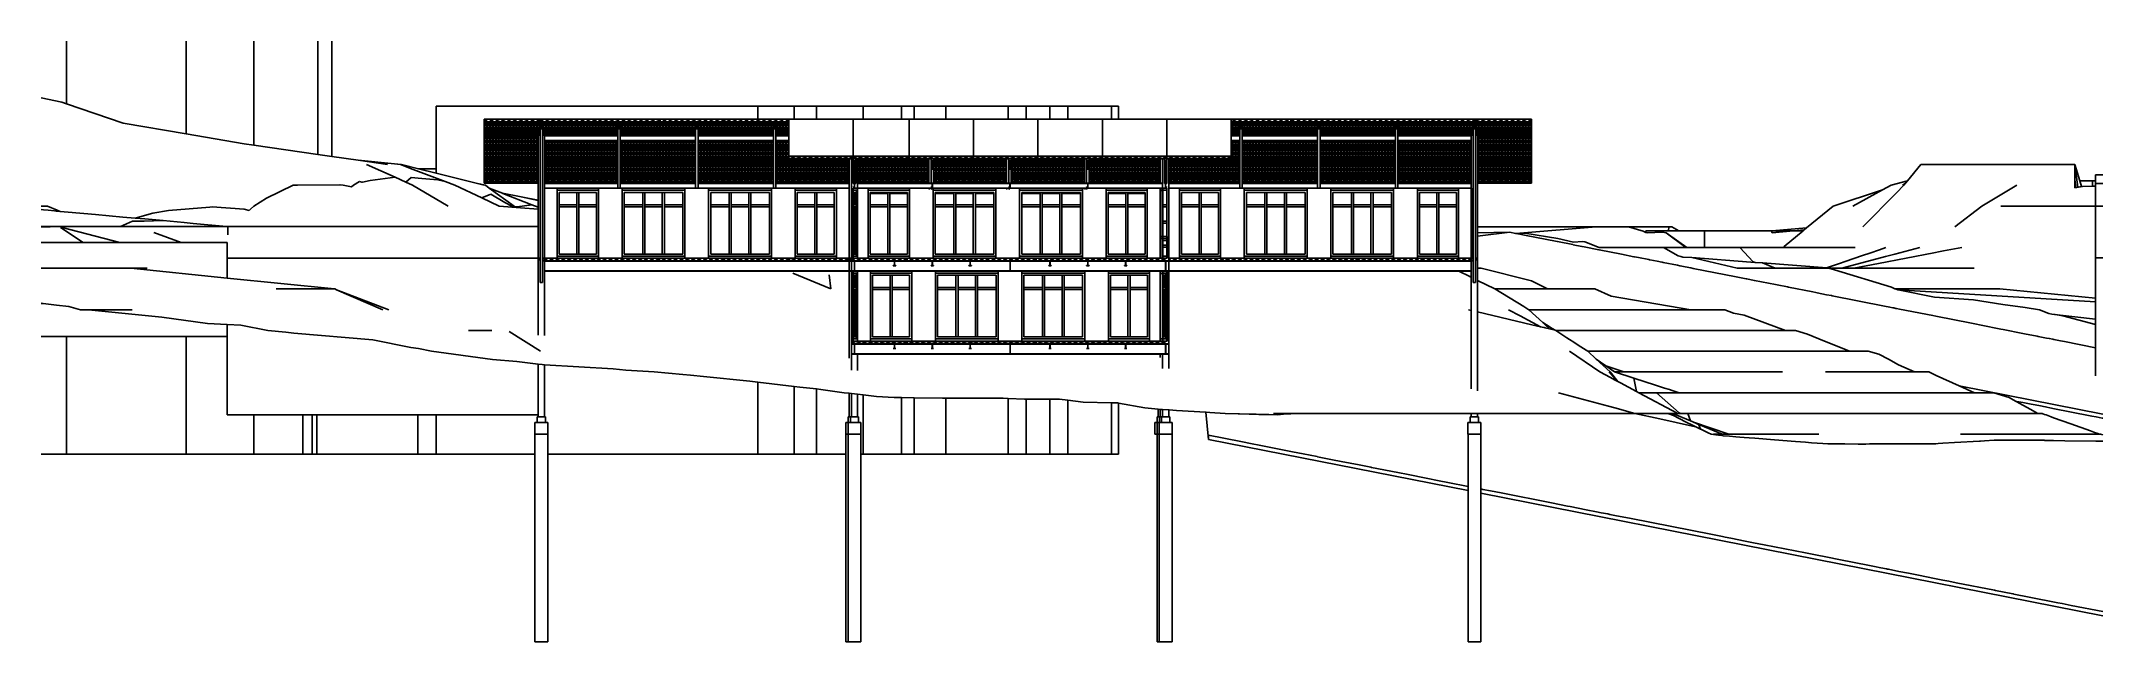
# Model space of a CAD drawing. Extents: x -49.7 to 49.7, y -10.2 to 18.8.
import ezdxf

# ---------------------------------------------------------------- set-up
doc = ezdxf.new("R2010")
doc.units = 0
doc.layers.get('0').update_dxf_attribs({"linetype": 'CONTINUOUS'})
doc.layers.add('SECTIONCUTEDGES', color=7, linetype='CONTINUOUS')

msp = doc.modelspace()

# ---------------------------------------------------------------- linework, layer by layer
for p, q in [((-48.487, 18.756), (-48.487, 15.739)), ((-42.707, 18.756), (-42.707, 14.29)), ((-39.447, 18.756), (-39.447, 13.743)), ((-36.367, 13.298), (-36.367, 18.756)), ((-35.697, 18.756), (-35.697, 13.201)), ((-49.702, 16.028), (-48.705, 15.812)), ((-48.487, 15.739), (-48.705, 15.812)), ((-45.755, 14.812), (-48.487, 15.739)), ((-30.657, 15.623), (-30.657, 12.605)), ((-30.657, 15.623), (-15.147, 15.623)), ((-28.345, 14.994), (-25.652, 14.994)), ((-28.345, 14.994), (-28.345, 14.9)), ((-28.345, 14.9), (-28.335, 14.925)), ((-28.331, 14.919), (-28.345, 14.885)), ((-28.335, 14.925), (-28.214, 14.925)), ((-28.331, 14.87), (-28.331, 14.919)), ((-28.218, 14.919), (-28.331, 14.919)), ((-28.218, 14.87), (-28.218, 14.919)), ((-28.198, 14.87), (-28.218, 14.919)), ((-28.214, 14.925), (-28.194, 14.876)), ((-28.073, 14.876), (-28.053, 14.925)), ((-28.049, 14.919), (-28.069, 14.87)), ((-28.053, 14.925), (-27.932, 14.925)), ((-28.049, 14.87), (-28.049, 14.919)), ((-27.936, 14.919), (-28.049, 14.919)), ((-27.936, 14.87), (-27.936, 14.919)), ((-27.915, 14.87), (-27.936, 14.919)), ((-27.912, 14.876), (-27.932, 14.925)), ((-27.791, 14.876), (-27.77, 14.925)), ((-27.766, 14.919), (-27.787, 14.87)), ((-27.77, 14.925), (-27.649, 14.925)), ((-27.766, 14.87), (-27.766, 14.919)), ((-27.653, 14.919), (-27.766, 14.919)), ((-27.653, 14.87), (-27.653, 14.919)), ((-27.633, 14.87), (-27.653, 14.919)), ((-27.649, 14.925), (-27.629, 14.876)), ((-27.508, 14.876), (-27.488, 14.925)), ((-27.484, 14.919), (-27.504, 14.87)), ((-27.488, 14.925), (-27.367, 14.925)), ((-27.484, 14.87), (-27.484, 14.919)), ((-27.371, 14.919), (-27.484, 14.919)), ((-27.371, 14.87), (-27.371, 14.919)), ((-27.351, 14.87), (-27.371, 14.919)), ((-27.367, 14.925), (-27.347, 14.876)), ((-27.226, 14.876), (-27.206, 14.925)), ((-27.202, 14.919), (-27.222, 14.87)), ((-27.206, 14.925), (-27.084, 14.925)), ((-27.202, 14.87), (-27.202, 14.919)), ((-27.088, 14.919), (-27.202, 14.919)), ((-27.088, 14.87), (-27.088, 14.919)), ((-27.068, 14.87), (-27.088, 14.919)), ((-27.084, 14.925), (-27.064, 14.876)), ((-26.943, 14.876), (-26.923, 14.925)), ((-26.919, 14.919), (-26.939, 14.87)), ((-26.923, 14.925), (-26.802, 14.925)), ((-26.919, 14.87), (-26.919, 14.919)), ((-26.806, 14.919), (-26.919, 14.919)), ((-26.806, 14.87), (-26.806, 14.919)), ((-26.786, 14.87), (-26.806, 14.919)), ((-26.802, 14.925), (-26.782, 14.876)), ((-26.661, 14.876), (-26.641, 14.925)), ((-26.637, 14.919), (-26.657, 14.87)), ((-26.641, 14.925), (-26.52, 14.925)), ((-26.637, 14.87), (-26.637, 14.919)), ((-26.524, 14.919), (-26.637, 14.919)), ((-26.524, 14.87), (-26.524, 14.919)), ((-26.503, 14.87), (-26.524, 14.919)), ((-26.52, 14.925), (-26.499, 14.876)), ((-26.378, 14.876), (-26.358, 14.925)), ((-26.354, 14.919), (-26.375, 14.87)), ((-26.358, 14.925), (-26.237, 14.925)), ((-26.354, 14.87), (-26.354, 14.919)), ((-26.241, 14.919), (-26.354, 14.919)), ((-26.241, 14.87), (-26.241, 14.919)), ((-26.221, 14.87), (-26.241, 14.919)), ((-26.237, 14.925), (-26.217, 14.876)), ((-26.096, 14.876), (-26.076, 14.925)), ((-26.072, 14.919), (-26.092, 14.87)), ((-26.076, 14.925), (-25.955, 14.925)), ((-26.072, 14.87), (-26.072, 14.919)), ((-25.959, 14.919), (-26.072, 14.919)), ((-25.959, 14.87), (-25.959, 14.919)), ((-25.939, 14.87), (-25.959, 14.919)), ((-25.955, 14.925), (-25.935, 14.876)), ((-25.814, 14.876), (-25.793, 14.925)), ((-25.79, 14.919), (-25.81, 14.87)), ((-25.793, 14.925), (-25.672, 14.925)), ((-25.79, 14.87), (-25.79, 14.919)), ((-25.676, 14.919), (-25.79, 14.919)), ((-25.676, 14.87), (-25.676, 14.919)), ((-25.656, 14.87), (-25.676, 14.919)), ((-25.672, 14.925), (-25.652, 14.876)), ((-25.652, 14.994), (-22.959, 14.994)), ((-25.652, 14.994), (-25.652, 14.9)), ((-25.652, 14.994), (-25.652, 14.876)), ((-25.652, 14.9), (-25.642, 14.925)), ((-25.638, 14.919), (-25.652, 14.885)), ((-25.642, 14.925), (-25.521, 14.925)), ((-25.638, 14.87), (-25.638, 14.919)), ((-25.525, 14.919), (-25.638, 14.919)), ((-25.525, 14.87), (-25.525, 14.919)), ((-25.505, 14.87), (-25.525, 14.919)), ((-25.521, 14.925), (-25.501, 14.876)), ((-25.38, 14.876), (-25.36, 14.925)), ((-25.356, 14.919), (-25.376, 14.87)), ((-25.36, 14.925), (-25.239, 14.925)), ((-25.356, 14.87), (-25.356, 14.919)), ((-25.243, 14.919), (-25.356, 14.919)), ((-25.243, 14.87), (-25.243, 14.919)), ((-25.222, 14.87), (-25.243, 14.919)), ((-25.219, 14.876), (-25.239, 14.925)), ((-25.097, 14.876), (-25.077, 14.925)), ((-25.073, 14.919), (-25.094, 14.87)), ((-25.077, 14.925), (-24.956, 14.925)), ((-25.073, 14.87), (-25.073, 14.919)), ((-24.96, 14.919), (-25.073, 14.919)), ((-24.96, 14.87), (-24.96, 14.919)), ((-24.94, 14.87), (-24.96, 14.919)), ((-24.956, 14.925), (-24.936, 14.876)), ((-24.815, 14.876), (-24.795, 14.925)), ((-24.791, 14.919), (-24.811, 14.87)), ((-24.795, 14.925), (-24.674, 14.925)), ((-24.791, 14.87), (-24.791, 14.919)), ((-24.678, 14.919), (-24.791, 14.919)), ((-24.678, 14.87), (-24.678, 14.919)), ((-24.658, 14.87), (-24.678, 14.919)), ((-24.674, 14.925), (-24.654, 14.876)), ((-24.533, 14.876), (-24.512, 14.925)), ((-24.509, 14.919), (-24.529, 14.87)), ((-24.512, 14.925), (-24.391, 14.925)), ((-24.509, 14.87), (-24.509, 14.919)), ((-24.395, 14.919), (-24.509, 14.919)), ((-24.395, 14.87), (-24.395, 14.919)), ((-24.375, 14.87), (-24.395, 14.919)), ((-24.391, 14.925), (-24.371, 14.876)), ((-24.25, 14.876), (-24.23, 14.925)), ((-24.226, 14.919), (-24.246, 14.87)), ((-24.23, 14.925), (-24.109, 14.925)), ((-24.226, 14.87), (-24.226, 14.919)), ((-24.113, 14.919), (-24.226, 14.919)), ((-24.113, 14.87), (-24.113, 14.919)), ((-24.093, 14.87), (-24.113, 14.919)), ((-24.109, 14.925), (-24.089, 14.876)), ((-23.968, 14.876), (-23.948, 14.925)), ((-23.944, 14.919), (-23.964, 14.87)), ((-23.948, 14.925), (-23.827, 14.925)), ((-23.944, 14.87), (-23.944, 14.919)), ((-23.831, 14.919), (-23.944, 14.919)), ((-23.831, 14.87), (-23.831, 14.919)), ((-23.81, 14.87), (-23.831, 14.919)), ((-23.827, 14.925), (-23.806, 14.876)), ((-23.685, 14.876), (-23.665, 14.925)), ((-23.661, 14.919), (-23.682, 14.87)), ((-23.665, 14.925), (-23.544, 14.925)), ((-23.661, 14.87), (-23.661, 14.919)), ((-23.548, 14.919), (-23.661, 14.919)), ((-23.548, 14.87), (-23.548, 14.919)), ((-23.528, 14.87), (-23.548, 14.919)), ((-23.544, 14.925), (-23.524, 14.876)), ((-23.403, 14.876), (-23.383, 14.925)), ((-23.379, 14.919), (-23.399, 14.87)), ((-23.383, 14.925), (-23.262, 14.925)), ((-23.379, 14.87), (-23.379, 14.919)), ((-23.266, 14.919), (-23.379, 14.919)), ((-23.266, 14.87), (-23.266, 14.919)), ((-23.246, 14.87), (-23.266, 14.919)), ((-23.262, 14.925), (-23.242, 14.876)), ((-23.121, 14.876), (-23.1, 14.925)), ((-23.097, 14.919), (-23.117, 14.87)), ((-23.1, 14.925), (-22.979, 14.925)), ((-23.097, 14.87), (-23.097, 14.919)), ((-22.983, 14.919), (-23.097, 14.919)), ((-22.983, 14.87), (-22.983, 14.919)), ((-22.963, 14.87), (-22.983, 14.919)), ((-22.979, 14.925), (-22.959, 14.876)), ((-22.959, 14.994), (-19.853, 14.994)), ((-22.959, 14.994), (-22.959, 14.876)), ((-22.959, 14.994), (-22.959, 14.876)), ((-22.818, 14.925), (-22.838, 14.876)), ((-22.818, 14.925), (-22.818, 14.87)), ((-22.697, 14.925), (-22.818, 14.925)), ((-22.697, 14.925), (-22.697, 14.87)), ((-22.677, 14.876), (-22.697, 14.925)), ((-22.536, 14.925), (-22.556, 14.876)), ((-22.536, 14.925), (-22.536, 14.87)), ((-22.415, 14.925), (-22.536, 14.925)), ((-22.415, 14.925), (-22.415, 14.87)), ((-22.394, 14.876), (-22.415, 14.925)), ((-22.253, 14.925), (-22.273, 14.876)), ((-22.253, 14.925), (-22.253, 14.87)), ((-22.132, 14.925), (-22.253, 14.925)), ((-22.132, 14.925), (-22.132, 14.87)), ((-22.112, 14.876), (-22.132, 14.925)), ((-21.971, 14.925), (-21.991, 14.876)), ((-21.971, 14.925), (-21.971, 14.87)), ((-21.85, 14.925), (-21.971, 14.925)), ((-21.85, 14.925), (-21.85, 14.87)), ((-21.83, 14.876), (-21.85, 14.925)), ((-21.688, 14.925), (-21.709, 14.876)), ((-21.688, 14.925), (-21.688, 14.87)), ((-21.567, 14.925), (-21.688, 14.925)), ((-21.567, 14.925), (-21.567, 14.87)), ((-21.547, 14.876), (-21.567, 14.925)), ((-21.406, 14.925), (-21.426, 14.876)), ((-21.406, 14.925), (-21.406, 14.87)), ((-21.285, 14.925), (-21.406, 14.925)), ((-21.285, 14.925), (-21.285, 14.87)), ((-21.265, 14.876), (-21.285, 14.925)), ((-21.124, 14.925), (-21.144, 14.876)), ((-21.124, 14.925), (-21.124, 14.87)), ((-21.002, 14.925), (-21.124, 14.925)), ((-21.002, 14.925), (-21.002, 14.87)), ((-20.982, 14.876), (-21.002, 14.925)), ((-20.841, 14.925), (-20.861, 14.876)), ((-20.841, 14.925), (-20.841, 14.87)), ((-20.72, 14.925), (-20.841, 14.925)), ((-20.72, 14.925), (-20.72, 14.87)), ((-20.7, 14.876), (-20.72, 14.925)), ((-20.559, 14.925), (-20.579, 14.876)), ((-20.559, 14.925), (-20.559, 14.87)), ((-20.438, 14.925), (-20.559, 14.925)), ((-20.438, 14.925), (-20.438, 14.87)), ((-20.438, 14.925), (-20.417, 14.876)), ((-20.276, 14.925), (-20.296, 14.876)), ((-20.155, 14.925), (-20.276, 14.925)), ((-20.276, 14.925), (-20.276, 14.87)), ((-20.135, 14.876), (-20.155, 14.925)), ((-20.155, 14.925), (-20.155, 14.87)), ((-19.994, 14.925), (-20.014, 14.876)), ((-19.873, 14.925), (-19.994, 14.925)), ((-19.994, 14.925), (-19.994, 14.87)), ((-19.853, 14.876), (-19.873, 14.925)), ((-19.873, 14.925), (-19.873, 14.87)), ((-19.853, 14.876), (-19.853, 14.994)), ((-19.853, 14.994), (-16.746, 14.994)), ((-19.711, 14.925), (-19.732, 14.876)), ((-19.711, 14.925), (-19.711, 14.87)), ((-19.59, 14.925), (-19.711, 14.925)), ((-19.59, 14.925), (-19.59, 14.87)), ((-19.57, 14.876), (-19.59, 14.925)), ((-19.429, 14.925), (-19.449, 14.876)), ((-19.429, 14.925), (-19.429, 14.87)), ((-19.308, 14.925), (-19.429, 14.925)), ((-19.308, 14.925), (-19.308, 14.87)), ((-19.288, 14.876), (-19.308, 14.925)), ((-19.147, 14.925), (-19.167, 14.876)), ((-19.147, 14.925), (-19.147, 14.87)), ((-19.026, 14.925), (-19.147, 14.925)), ((-19.026, 14.925), (-19.026, 14.87)), ((-19.005, 14.876), (-19.026, 14.925)), ((-18.864, 14.925), (-18.884, 14.876)), ((-18.864, 14.925), (-18.864, 14.87)), ((-18.743, 14.925), (-18.864, 14.925)), ((-18.743, 14.925), (-18.743, 14.87)), ((-18.723, 14.876), (-18.743, 14.925)), ((-18.582, 14.925), (-18.602, 14.876)), ((-18.582, 14.925), (-18.582, 14.87)), ((-18.461, 14.925), (-18.582, 14.925)), ((-18.461, 14.925), (-18.461, 14.87)), ((-18.441, 14.876), (-18.461, 14.925)), ((-18.299, 14.925), (-18.32, 14.876)), ((-18.299, 14.925), (-18.299, 14.87)), ((-18.178, 14.925), (-18.299, 14.925)), ((-18.178, 14.925), (-18.178, 14.87)), ((-18.158, 14.876), (-18.178, 14.925)), ((-18.017, 14.925), (-18.037, 14.876)), ((-18.017, 14.925), (-18.017, 14.87)), ((-17.896, 14.925), (-18.017, 14.925)), ((-17.896, 14.925), (-17.896, 14.87)), ((-17.876, 14.876), (-17.896, 14.925)), ((-17.735, 14.925), (-17.755, 14.876)), ((-17.735, 14.925), (-17.735, 14.87)), ((-17.614, 14.925), (-17.735, 14.925)), ((-17.614, 14.925), (-17.614, 14.87)), ((-17.593, 14.876), (-17.614, 14.925)), ((-17.452, 14.925), (-17.472, 14.876)), ((-17.452, 14.925), (-17.452, 14.87)), ((-17.331, 14.925), (-17.452, 14.925)), ((-17.331, 14.925), (-17.331, 14.87)), ((-17.331, 14.925), (-17.311, 14.876)), ((-17.17, 14.925), (-17.19, 14.876)), ((-17.049, 14.925), (-17.17, 14.925)), ((-17.17, 14.925), (-17.17, 14.87)), ((-17.029, 14.876), (-17.049, 14.925)), ((-17.049, 14.925), (-17.049, 14.87)), ((-16.887, 14.925), (-16.907, 14.876)), ((-16.766, 14.925), (-16.887, 14.925)), ((-16.887, 14.925), (-16.887, 14.87)), ((-16.746, 14.876), (-16.766, 14.925)), ((-16.766, 14.925), (-16.766, 14.87)), ((-16.746, 14.876), (-16.746, 14.994)), ((-16.746, 14.994), (-15.147, 14.994)), ((-16.605, 14.925), (-16.625, 14.876)), ((-16.605, 14.925), (-16.605, 14.87)), ((-16.484, 14.925), (-16.605, 14.925)), ((-16.484, 14.925), (-16.484, 14.87)), ((-16.464, 14.876), (-16.484, 14.925)), ((-16.322, 14.925), (-16.343, 14.876)), ((-16.322, 14.925), (-16.322, 14.87)), ((-16.201, 14.925), (-16.322, 14.925)), ((-16.201, 14.925), (-16.201, 14.87)), ((-16.181, 14.876), (-16.201, 14.925)), ((-16.04, 14.925), (-16.06, 14.876)), ((-16.04, 14.925), (-16.04, 14.87)), ((-15.919, 14.925), (-16.04, 14.925)), ((-15.919, 14.925), (-15.919, 14.87)), ((-15.899, 14.876), (-15.919, 14.925)), ((-15.758, 14.925), (-15.778, 14.876)), ((-15.758, 14.925), (-15.758, 14.87)), ((-15.637, 14.925), (-15.758, 14.925)), ((-15.637, 14.925), (-15.637, 14.87)), ((-15.616, 14.876), (-15.637, 14.925)), ((-15.475, 14.925), (-15.495, 14.876)), ((-15.475, 14.925), (-15.475, 14.87)), ((-15.354, 14.925), (-15.475, 14.925)), ((-15.354, 14.925), (-15.354, 14.87)), ((-15.334, 14.876), (-15.354, 14.925)), ((-15.193, 14.925), (-15.213, 14.876)), ((-15.193, 14.925), (-15.193, 14.87)), ((-15.072, 14.925), (-15.193, 14.925)), ((-15.147, 15.623), (-15.147, 14.994)), ((-13.397, 15.623), (-15.147, 15.623)), ((-15.147, 14.994), (-13.64, 14.994)), ((-15.072, 14.925), (-15.072, 14.87)), ((-15.052, 14.876), (-15.072, 14.925)), ((-14.91, 14.925), (-14.931, 14.876)), ((-14.91, 14.925), (-14.91, 14.87)), ((-14.789, 14.925), (-14.91, 14.925)), ((-14.789, 14.925), (-14.789, 14.87)), ((-14.769, 14.876), (-14.789, 14.925)), ((-14.628, 14.925), (-14.648, 14.876)), ((-14.628, 14.925), (-14.628, 14.87)), ((-14.507, 14.925), (-14.628, 14.925)), ((-14.507, 14.925), (-14.507, 14.87)), ((-14.487, 14.876), (-14.507, 14.925)), ((-14.346, 14.925), (-14.366, 14.876)), ((-14.346, 14.925), (-14.346, 14.87)), ((-14.225, 14.925), (-14.346, 14.925)), ((-14.225, 14.925), (-14.225, 14.87)), ((-14.225, 14.925), (-14.204, 14.876)), ((-14.063, 14.925), (-14.083, 14.876)), ((-13.942, 14.925), (-14.063, 14.925)), ((-14.063, 14.925), (-14.063, 14.87)), ((-13.922, 14.876), (-13.942, 14.925)), ((-13.942, 14.925), (-13.942, 14.87)), ((-13.781, 14.925), (-13.801, 14.876)), ((-13.66, 14.925), (-13.781, 14.925)), ((-13.781, 14.925), (-13.781, 14.87)), ((-13.655, 14.913), (-13.66, 14.925)), ((-13.66, 14.925), (-13.66, 14.87)), ((-13.655, 14.913), (-13.655, 14.966)), ((-13.655, 14.87), (-13.655, 14.913)), ((-13.64, 14.994), (-13.397, 14.994)), ((-13.64, 14.994), (-13.64, 14.966)), ((-13.397, 14.994), (-13.397, 15.623)), ((-13.397, 15.623), (-12.317, 15.623)), ((-13.397, 14.994), (-12.317, 14.994)), ((-12.317, 15.623), (-12.317, 14.994)), ((-10.077, 15.623), (-12.317, 15.623)), ((-12.317, 14.994), (-10.652, 14.994)), ((-10.652, 14.994), (-10.652, 14.966)), ((-10.652, 14.994), (-10.533, 14.994)), ((-10.548, 14.966), (-10.548, 13.223)), ((-10.533, 14.966), (-10.533, 14.994)), ((-10.533, 14.994), (-10.077, 14.994)), ((-10.077, 15.623), (-10.077, 14.994)), ((-8.224, 15.623), (-10.077, 15.623)), ((-10.077, 14.994), (-8.224, 14.994)), ((-8.224, 15.623), (-8.224, 14.994)), ((-7.607, 15.623), (-8.224, 15.623)), ((-8.224, 14.994), (-7.959, 14.994)), ((-7.959, 14.994), (-7.607, 14.994)), ((-7.959, 14.994), (-7.959, 14.966)), ((-7.959, 14.994), (-7.959, 14.966)), ((-7.855, 13.223), (-7.855, 14.966)), ((-7.607, 14.994), (-7.607, 15.623)), ((-7.607, 15.623), (-6.087, 15.623)), ((-7.607, 14.994), (-6.087, 14.994)), ((-6.087, 15.623), (-3.074, 15.623)), ((-6.087, 15.623), (-6.087, 14.994)), ((-6.087, 14.994), (-4.853, 14.994)), ((-4.853, 14.966), (-4.853, 14.994)), ((-4.853, 14.994), (-3.074, 14.994)), ((-4.749, 14.966), (-4.749, 13.223)), ((-3.074, 15.623), (-2.21, 15.623)), ((-3.074, 15.623), (-3.074, 14.994)), ((-3.074, 14.994), (-2.21, 14.994)), ((-2.21, 15.623), (-1.071, 15.623)), ((-2.21, 15.623), (-2.21, 14.994)), ((-2.21, 14.994), (-1.746, 14.994)), ((-1.746, 14.994), (-1.071, 14.994)), ((-1.746, 14.966), (-1.746, 14.994)), ((-1.642, 14.966), (-1.642, 13.223)), ((-1.071, 15.623), (-1.071, 14.994)), ((-0.207, 15.623), (-1.071, 15.623)), ((-1.071, 14.994), (-0.207, 14.994)), ((-0.207, 15.623), (1.903, 15.623)), ((-0.207, 15.623), (-0.207, 14.994)), ((1.36, 14.994), (-0.207, 14.994)), ((1.36, 14.994), (1.903, 14.994)), ((1.36, 14.994), (1.36, 14.966)), ((1.464, 13.223), (1.464, 14.966)), ((1.903, 15.623), (1.903, 14.994)), ((2.247, 15.623), (1.903, 15.623)), ((1.903, 14.994), (2.247, 14.994)), ((2.247, 15.623), (2.247, 14.994)), ((2.247, 14.994), (4.345, 14.994)), ((4.345, 14.994), (4.467, 14.994)), ((4.345, 14.966), (4.345, 14.994)), ((7.452, 14.994), (4.467, 14.994)), ((4.467, 14.966), (4.467, 14.994)), ((4.571, 14.966), (4.571, 13.223)), ((10.559, 14.994), (7.452, 14.994)), ((7.452, 14.994), (7.452, 14.966)), ((7.677, 14.966), (7.677, 14.876)), ((7.734, 14.876), (7.755, 14.925)), ((7.755, 14.925), (7.876, 14.925)), ((7.755, 14.925), (7.755, 14.87)), ((7.876, 14.925), (7.896, 14.876)), ((7.876, 14.925), (7.876, 14.87)), ((8.037, 14.925), (8.017, 14.876)), ((8.037, 14.925), (8.037, 14.87)), ((8.037, 14.925), (8.158, 14.925)), ((8.158, 14.925), (8.158, 14.87)), ((8.158, 14.925), (8.178, 14.876)), ((8.299, 14.876), (8.319, 14.925)), ((8.319, 14.925), (8.319, 14.87)), ((8.319, 14.925), (8.44, 14.925)), ((8.44, 14.925), (8.44, 14.87)), ((8.44, 14.925), (8.461, 14.876)), ((8.582, 14.876), (8.602, 14.925)), ((8.602, 14.925), (8.602, 14.87)), ((8.602, 14.925), (8.723, 14.925)), ((8.723, 14.925), (8.723, 14.87)), ((8.723, 14.925), (8.743, 14.876)), ((8.864, 14.876), (8.884, 14.925)), ((8.884, 14.925), (8.884, 14.87)), ((8.884, 14.925), (9.005, 14.925)), ((9.005, 14.925), (9.005, 14.87)), ((9.005, 14.925), (9.025, 14.876)), ((9.147, 14.876), (9.167, 14.925)), ((9.167, 14.925), (9.167, 14.87)), ((9.167, 14.925), (9.288, 14.925)), ((9.288, 14.925), (9.288, 14.87)), ((9.288, 14.925), (9.308, 14.876)), ((9.429, 14.876), (9.449, 14.925)), ((9.449, 14.925), (9.449, 14.87)), ((9.449, 14.925), (9.57, 14.925)), ((9.57, 14.925), (9.57, 14.87)), ((9.57, 14.925), (9.59, 14.876)), ((9.711, 14.876), (9.732, 14.925)), ((9.732, 14.925), (9.732, 14.87)), ((9.732, 14.925), (9.853, 14.925)), ((9.853, 14.925), (9.853, 14.87)), ((9.853, 14.925), (9.873, 14.876)), ((9.994, 14.876), (10.014, 14.925)), ((10.014, 14.925), (10.014, 14.87)), ((10.014, 14.925), (10.135, 14.925)), ((10.135, 14.925), (10.135, 14.87)), ((10.135, 14.925), (10.155, 14.876)), ((10.276, 14.876), (10.296, 14.925)), ((10.296, 14.925), (10.296, 14.87)), ((10.296, 14.925), (10.417, 14.925)), ((10.417, 14.925), (10.417, 14.87)), ((10.417, 14.925), (10.438, 14.876)), ((10.559, 14.876), (10.559, 14.994)), ((13.665, 14.994), (10.559, 14.994)), ((10.559, 14.876), (10.579, 14.925)), ((10.579, 14.925), (10.7, 14.925)), ((10.579, 14.925), (10.579, 14.87)), ((10.7, 14.925), (10.72, 14.876)), ((10.7, 14.925), (10.7, 14.87)), ((10.841, 14.876), (10.861, 14.925)), ((10.861, 14.925), (10.982, 14.925)), ((10.861, 14.925), (10.861, 14.87)), ((10.982, 14.925), (11.002, 14.876)), ((10.982, 14.925), (10.982, 14.87)), ((11.144, 14.925), (11.123, 14.876)), ((11.144, 14.925), (11.144, 14.87)), ((11.144, 14.925), (11.265, 14.925)), ((11.265, 14.925), (11.265, 14.87)), ((11.265, 14.925), (11.285, 14.876)), ((11.406, 14.876), (11.426, 14.925)), ((11.426, 14.925), (11.426, 14.87)), ((11.426, 14.925), (11.547, 14.925)), ((11.547, 14.925), (11.547, 14.87)), ((11.547, 14.925), (11.567, 14.876)), ((11.688, 14.876), (11.708, 14.925)), ((11.708, 14.925), (11.708, 14.87)), ((11.708, 14.925), (11.829, 14.925)), ((11.829, 14.925), (11.829, 14.87)), ((11.829, 14.925), (11.85, 14.876)), ((11.971, 14.876), (11.991, 14.925)), ((11.991, 14.925), (11.991, 14.87)), ((11.991, 14.925), (12.112, 14.925)), ((12.112, 14.925), (12.112, 14.87)), ((12.112, 14.925), (12.132, 14.876)), ((12.253, 14.876), (12.273, 14.925)), ((12.273, 14.925), (12.273, 14.87)), ((12.273, 14.925), (12.394, 14.925)), ((12.394, 14.925), (12.394, 14.87)), ((12.394, 14.925), (12.414, 14.876)), ((12.535, 14.876), (12.556, 14.925)), ((12.556, 14.925), (12.556, 14.87)), ((12.556, 14.925), (12.677, 14.925)), ((12.677, 14.925), (12.677, 14.87)), ((12.677, 14.925), (12.697, 14.876)), ((12.818, 14.876), (12.838, 14.925)), ((12.838, 14.925), (12.838, 14.87)), ((12.838, 14.925), (12.959, 14.925)), ((12.959, 14.925), (12.959, 14.87)), ((12.959, 14.925), (12.979, 14.876)), ((13.1, 14.876), (13.12, 14.925)), ((13.12, 14.925), (13.12, 14.87)), ((13.12, 14.925), (13.242, 14.925)), ((13.242, 14.925), (13.242, 14.87)), ((13.242, 14.925), (13.262, 14.876)), ((13.383, 14.876), (13.403, 14.925)), ((13.403, 14.925), (13.403, 14.87)), ((13.403, 14.925), (13.524, 14.925)), ((13.524, 14.925), (13.524, 14.87)), ((13.524, 14.925), (13.544, 14.876)), ((13.665, 14.876), (13.665, 14.994)), ((16.772, 14.994), (13.665, 14.994)), ((13.665, 14.876), (13.685, 14.925)), ((13.685, 14.925), (13.806, 14.925)), ((13.685, 14.925), (13.685, 14.87)), ((13.806, 14.925), (13.827, 14.876)), ((13.806, 14.925), (13.806, 14.87)), ((13.948, 14.876), (13.968, 14.925)), ((13.968, 14.925), (14.089, 14.925)), ((13.968, 14.925), (13.968, 14.87)), ((14.089, 14.925), (14.109, 14.876)), ((14.089, 14.925), (14.089, 14.87)), ((14.25, 14.925), (14.23, 14.876)), ((14.25, 14.925), (14.25, 14.87)), ((14.25, 14.925), (14.371, 14.925)), ((14.371, 14.925), (14.371, 14.87)), ((14.371, 14.925), (14.391, 14.876)), ((14.512, 14.876), (14.533, 14.925)), ((14.533, 14.925), (14.533, 14.87)), ((14.533, 14.925), (14.654, 14.925)), ((14.654, 14.925), (14.654, 14.87)), ((14.654, 14.925), (14.674, 14.876)), ((14.795, 14.876), (14.815, 14.925)), ((14.815, 14.925), (14.815, 14.87)), ((14.815, 14.925), (14.936, 14.925)), ((14.936, 14.925), (14.936, 14.87)), ((14.936, 14.925), (14.956, 14.876)), ((15.077, 14.876), (15.097, 14.925)), ((15.097, 14.925), (15.097, 14.87)), ((15.097, 14.925), (15.218, 14.925)), ((15.218, 14.925), (15.218, 14.87)), ((15.218, 14.925), (15.239, 14.876)), ((15.36, 14.876), (15.38, 14.925)), ((15.38, 14.925), (15.38, 14.87)), ((15.38, 14.925), (15.501, 14.925)), ((15.501, 14.925), (15.501, 14.87)), ((15.501, 14.925), (15.521, 14.876)), ((15.642, 14.876), (15.662, 14.925)), ((15.662, 14.925), (15.662, 14.87)), ((15.662, 14.925), (15.783, 14.925)), ((15.783, 14.925), (15.783, 14.87)), ((15.783, 14.925), (15.803, 14.876)), ((15.924, 14.876), (15.945, 14.925)), ((15.945, 14.925), (15.945, 14.87)), ((15.945, 14.925), (16.066, 14.925)), ((16.066, 14.925), (16.066, 14.87)), ((16.066, 14.925), (16.086, 14.876)), ((16.207, 14.876), (16.227, 14.925)), ((16.227, 14.925), (16.227, 14.87)), ((16.227, 14.925), (16.348, 14.925)), ((16.348, 14.925), (16.348, 14.87)), ((16.348, 14.925), (16.368, 14.876)), ((16.489, 14.876), (16.509, 14.925)), ((16.509, 14.925), (16.509, 14.87)), ((16.509, 14.925), (16.63, 14.925)), ((16.63, 14.925), (16.63, 14.87)), ((16.63, 14.925), (16.651, 14.876)), ((16.772, 14.994), (16.772, 14.876)), ((19.465, 14.994), (16.772, 14.994)), ((16.772, 14.994), (16.772, 14.876)), ((16.792, 14.925), (16.772, 14.876)), ((16.776, 14.87), (16.796, 14.919)), ((16.913, 14.925), (16.792, 14.925)), ((16.796, 14.87), (16.796, 14.919)), ((16.796, 14.919), (16.909, 14.919)), ((16.909, 14.87), (16.909, 14.919)), ((16.909, 14.919), (16.929, 14.87)), ((16.933, 14.876), (16.913, 14.925)), ((17.074, 14.925), (17.054, 14.876)), ((17.058, 14.87), (17.078, 14.919)), ((17.195, 14.925), (17.074, 14.925)), ((17.078, 14.919), (17.191, 14.919)), ((17.078, 14.87), (17.078, 14.919)), ((17.191, 14.87), (17.191, 14.919)), ((17.191, 14.919), (17.212, 14.87)), ((17.215, 14.876), (17.195, 14.925)), ((17.357, 14.925), (17.337, 14.876)), ((17.34, 14.87), (17.361, 14.919)), ((17.478, 14.925), (17.357, 14.925)), ((17.361, 14.87), (17.361, 14.919)), ((17.361, 14.919), (17.474, 14.919)), ((17.474, 14.919), (17.494, 14.87)), ((17.474, 14.87), (17.474, 14.919)), ((17.498, 14.876), (17.478, 14.925)), ((17.639, 14.925), (17.619, 14.876)), ((17.623, 14.87), (17.643, 14.919)), ((17.76, 14.925), (17.639, 14.925)), ((17.643, 14.919), (17.756, 14.919)), ((17.643, 14.87), (17.643, 14.919)), ((17.756, 14.919), (17.776, 14.87)), ((17.756, 14.87), (17.756, 14.919)), ((17.78, 14.876), (17.76, 14.925)), ((17.922, 14.925), (17.901, 14.876)), ((17.905, 14.87), (17.925, 14.919)), ((18.043, 14.925), (17.922, 14.925)), ((17.925, 14.919), (18.039, 14.919)), ((17.925, 14.87), (17.925, 14.919)), ((18.039, 14.87), (18.039, 14.919)), ((18.039, 14.919), (18.059, 14.87)), ((18.063, 14.876), (18.043, 14.925)), ((18.204, 14.925), (18.184, 14.876)), ((18.188, 14.87), (18.208, 14.919)), ((18.325, 14.925), (18.204, 14.925)), ((18.208, 14.919), (18.321, 14.919)), ((18.208, 14.87), (18.208, 14.919)), ((18.321, 14.87), (18.321, 14.919)), ((18.321, 14.919), (18.341, 14.87)), ((18.345, 14.876), (18.325, 14.925)), ((18.486, 14.925), (18.466, 14.876)), ((18.47, 14.87), (18.49, 14.919)), ((18.607, 14.925), (18.486, 14.925)), ((18.49, 14.87), (18.49, 14.919)), ((18.49, 14.919), (18.603, 14.919)), ((18.603, 14.919), (18.624, 14.87)), ((18.603, 14.87), (18.603, 14.919)), ((18.628, 14.876), (18.607, 14.925)), ((18.769, 14.925), (18.749, 14.876)), ((18.753, 14.87), (18.773, 14.919)), ((18.89, 14.925), (18.769, 14.925)), ((18.773, 14.919), (18.886, 14.919)), ((18.773, 14.87), (18.773, 14.919)), ((18.886, 14.87), (18.886, 14.919)), ((18.886, 14.919), (18.906, 14.87)), ((18.91, 14.876), (18.89, 14.925)), ((19.031, 14.876), (19.051, 14.925)), ((19.035, 14.87), (19.055, 14.919)), ((19.172, 14.925), (19.051, 14.925)), ((19.055, 14.919), (19.168, 14.919)), ((19.055, 14.87), (19.055, 14.919)), ((19.168, 14.87), (19.168, 14.919)), ((19.168, 14.919), (19.188, 14.87)), ((19.192, 14.876), (19.172, 14.925)), ((19.334, 14.925), (19.313, 14.876)), ((19.317, 14.87), (19.338, 14.919)), ((19.455, 14.925), (19.334, 14.925)), ((19.338, 14.919), (19.451, 14.919)), ((19.338, 14.87), (19.338, 14.919)), ((19.451, 14.87), (19.451, 14.919)), ((19.451, 14.919), (19.465, 14.885)), ((19.465, 14.9), (19.455, 14.925)), ((19.465, 14.994), (19.465, 14.9)), ((22.158, 14.994), (19.465, 14.994)), ((19.465, 14.994), (19.465, 14.876)), ((19.485, 14.925), (19.465, 14.876)), ((19.469, 14.87), (19.489, 14.919)), ((19.606, 14.925), (19.485, 14.925)), ((19.489, 14.87), (19.489, 14.919)), ((19.489, 14.919), (19.602, 14.919)), ((19.602, 14.87), (19.602, 14.919)), ((19.602, 14.919), (19.622, 14.87)), ((19.626, 14.876), (19.606, 14.925)), ((19.767, 14.925), (19.747, 14.876)), ((19.751, 14.87), (19.771, 14.919)), ((19.888, 14.925), (19.767, 14.925)), ((19.771, 14.919), (19.884, 14.919)), ((19.771, 14.87), (19.771, 14.919)), ((19.884, 14.87), (19.884, 14.919)), ((19.884, 14.919), (19.905, 14.87)), ((19.909, 14.876), (19.888, 14.925)), ((20.05, 14.925), (20.03, 14.876)), ((20.033, 14.87), (20.054, 14.919)), ((20.171, 14.925), (20.05, 14.925)), ((20.054, 14.87), (20.054, 14.919)), ((20.054, 14.919), (20.167, 14.919)), ((20.167, 14.919), (20.187, 14.87)), ((20.167, 14.87), (20.167, 14.919)), ((20.191, 14.876), (20.171, 14.925)), ((20.332, 14.925), (20.312, 14.876)), ((20.316, 14.87), (20.336, 14.919)), ((20.453, 14.925), (20.332, 14.925)), ((20.336, 14.919), (20.449, 14.919)), ((20.336, 14.87), (20.336, 14.919)), ((20.449, 14.919), (20.469, 14.87)), ((20.449, 14.87), (20.449, 14.919)), ((20.473, 14.876), (20.453, 14.925)), ((20.615, 14.925), (20.594, 14.876)), ((20.598, 14.87), (20.618, 14.919)), ((20.736, 14.925), (20.615, 14.925)), ((20.618, 14.919), (20.732, 14.919)), ((20.618, 14.87), (20.618, 14.919)), ((20.732, 14.87), (20.732, 14.919)), ((20.732, 14.919), (20.752, 14.87)), ((20.756, 14.876), (20.736, 14.925)), ((20.897, 14.925), (20.877, 14.876)), ((20.881, 14.87), (20.901, 14.919)), ((21.018, 14.925), (20.897, 14.925)), ((20.901, 14.919), (21.014, 14.919)), ((20.901, 14.87), (20.901, 14.919)), ((21.014, 14.87), (21.014, 14.919)), ((21.014, 14.919), (21.034, 14.87)), ((21.038, 14.876), (21.018, 14.925)), ((21.179, 14.925), (21.159, 14.876)), ((21.163, 14.87), (21.183, 14.919)), ((21.3, 14.925), (21.179, 14.925)), ((21.183, 14.87), (21.183, 14.919)), ((21.183, 14.919), (21.296, 14.919)), ((21.296, 14.919), (21.317, 14.87)), ((21.296, 14.87), (21.296, 14.919)), ((21.321, 14.876), (21.3, 14.925)), ((21.462, 14.925), (21.442, 14.876)), ((21.446, 14.87), (21.466, 14.919)), ((21.583, 14.925), (21.462, 14.925)), ((21.466, 14.919), (21.579, 14.919)), ((21.466, 14.87), (21.466, 14.919)), ((21.579, 14.87), (21.579, 14.919)), ((21.579, 14.919), (21.599, 14.87)), ((21.603, 14.876), (21.583, 14.925)), ((21.724, 14.876), (21.744, 14.925)), ((21.728, 14.87), (21.748, 14.919)), ((21.865, 14.925), (21.744, 14.925)), ((21.748, 14.919), (21.861, 14.919)), ((21.748, 14.87), (21.748, 14.919)), ((21.861, 14.87), (21.861, 14.919)), ((21.861, 14.919), (21.881, 14.87)), ((21.885, 14.876), (21.865, 14.925)), ((22.027, 14.925), (22.006, 14.876)), ((22.01, 14.87), (22.031, 14.919)), ((22.148, 14.925), (22.027, 14.925)), ((22.031, 14.919), (22.144, 14.919)), ((22.031, 14.87), (22.031, 14.919)), ((22.144, 14.87), (22.144, 14.919)), ((22.144, 14.919), (22.158, 14.885)), ((22.158, 14.9), (22.148, 14.925)), ((22.158, 14.994), (22.158, 14.9)), ((-45.755, 14.812), (-42.707, 14.29)), ((-42.707, 14.29), (-39.925, 13.812)), ((-28.345, 14.9), (-28.345, 14.885)), ((-28.345, 14.885), (-28.345, 14.87)), ((-28.345, 14.87), (-28.331, 14.87)), ((-28.345, 14.87), (-28.345, 14.845)), ((-28.345, 14.845), (-28.345, 14.845)), ((-28.345, 14.845), (-13.655, 14.845)), ((-28.345, 14.845), (-13.655, 14.845)), ((-28.345, 14.845), (-28.345, 14.796)), ((-28.345, 14.796), (-13.655, 14.796)), ((-28.345, 14.771), (-28.345, 14.796)), ((-28.345, 14.771), (-25.651, 14.771)), ((-28.345, 14.771), (-28.345, 14.763)), ((-28.345, 14.755), (-28.345, 14.763)), ((-28.345, 14.763), (-25.651, 14.763)), ((-28.345, 14.755), (-28.345, 14.754)), ((-28.345, 14.755), (-25.651, 14.755)), ((-28.345, 14.754), (-25.651, 14.754)), ((-28.345, 14.754), (-28.345, 14.705)), ((-28.345, 14.681), (-28.345, 14.705)), ((-28.345, 14.705), (-25.651, 14.705)), ((-28.345, 14.681), (-25.651, 14.681)), ((-28.345, 14.673), (-28.345, 14.681)), ((-28.345, 14.673), (-28.331, 14.673)), ((-28.345, 14.673), (-28.345, 14.582)), ((-28.345, 14.582), (-28.331, 14.582)), ((-28.345, 14.582), (-28.345, 14.557)), ((-28.345, 14.557), (-28.345, 14.557)), ((-28.345, 14.557), (-25.651, 14.557)), ((-28.345, 14.557), (-25.651, 14.557)), ((-28.345, 14.557), (-28.345, 14.508)), ((-28.345, 14.483), (-28.345, 14.508)), ((-28.345, 14.508), (-25.651, 14.508)), ((-28.345, 14.483), (-25.651, 14.483)), ((-28.345, 14.475), (-28.345, 14.483)), ((-28.345, 14.475), (-28.331, 14.475)), ((-28.345, 14.475), (-28.345, 14.385)), ((-28.345, 14.385), (-28.331, 14.385)), ((-28.345, 14.385), (-28.345, 14.36)), ((-28.345, 14.36), (-28.345, 14.359)), ((-28.345, 14.36), (-25.651, 14.36)), ((-28.345, 14.359), (-25.651, 14.359)), ((-28.345, 14.359), (-28.345, 14.311)), ((-28.345, 14.286), (-28.345, 14.311)), ((-28.345, 14.311), (-25.651, 14.311)), ((-28.345, 14.286), (-25.651, 14.286)), ((-28.345, 14.278), (-28.345, 14.286)), ((-28.345, 14.278), (-28.331, 14.278)), ((-28.345, 14.278), (-28.345, 14.188)), ((-28.345, 14.188), (-28.331, 14.188)), ((-28.345, 14.188), (-28.345, 14.163)), ((-28.345, 14.163), (-28.345, 14.162)), ((-28.345, 14.163), (-25.741, 14.163)), ((-28.345, 14.162), (-25.741, 14.162)), ((-28.345, 14.162), (-28.345, 14.114)), ((-28.345, 14.089), (-28.345, 14.114)), ((-28.345, 14.114), (-25.741, 14.114)), ((-28.345, 14.089), (-25.741, 14.089)), ((-28.345, 14.081), (-28.345, 14.089)), ((-28.345, 14.081), (-28.331, 14.081)), ((-28.345, 14.081), (-28.345, 13.99)), ((-28.345, 13.99), (-28.331, 13.99)), ((-28.345, 13.99), (-28.345, 13.966)), ((-28.345, 13.966), (-28.345, 13.965)), ((-28.345, 13.966), (-25.741, 13.966)), ((-28.345, 13.965), (-25.741, 13.965)), ((-28.345, 13.965), (-28.345, 13.916)), ((-28.331, 14.87), (-28.218, 14.87)), ((-28.331, 14.582), (-28.331, 14.673)), ((-28.331, 14.673), (-28.218, 14.673)), ((-28.331, 14.582), (-28.218, 14.582)), ((-28.331, 14.385), (-28.331, 14.475)), ((-28.331, 14.475), (-28.218, 14.475)), ((-28.331, 14.385), (-28.218, 14.385)), ((-28.331, 14.188), (-28.331, 14.278)), ((-28.331, 14.278), (-28.218, 14.278)), ((-28.331, 14.188), (-28.218, 14.188)), ((-28.331, 13.99), (-28.331, 14.081)), ((-28.331, 14.081), (-28.218, 14.081)), ((-28.331, 13.99), (-28.218, 13.99)), ((-28.218, 14.87), (-28.198, 14.87)), ((-28.218, 14.582), (-28.218, 14.673)), ((-28.218, 14.673), (-28.198, 14.673)), ((-28.218, 14.582), (-28.198, 14.582)), ((-28.218, 14.385), (-28.218, 14.475)), ((-28.218, 14.475), (-28.198, 14.475)), ((-28.218, 14.385), (-28.198, 14.385)), ((-28.218, 14.188), (-28.218, 14.278)), ((-28.218, 14.278), (-28.198, 14.278)), ((-28.218, 14.188), (-28.198, 14.188)), ((-28.218, 13.99), (-28.218, 14.081)), ((-28.218, 14.081), (-28.198, 14.081)), ((-28.218, 13.99), (-28.198, 13.99)), ((-28.069, 14.87), (-28.198, 14.87)), ((-28.198, 14.582), (-28.198, 14.673)), ((-28.198, 14.673), (-28.069, 14.673)), ((-28.198, 14.582), (-28.069, 14.582)), ((-28.198, 14.385), (-28.198, 14.475)), ((-28.198, 14.475), (-28.069, 14.475)), ((-28.198, 14.385), (-28.069, 14.385)), ((-28.198, 14.188), (-28.198, 14.278)), ((-28.198, 14.278), (-28.069, 14.278)), ((-28.198, 14.188), (-28.069, 14.188)), ((-28.198, 13.99), (-28.198, 14.081)), ((-28.198, 14.081), (-28.069, 14.081)), ((-28.198, 13.99), (-28.069, 13.99)), ((-28.073, 14.876), (-28.194, 14.876)), ((-28.069, 14.87), (-28.049, 14.87)), ((-28.069, 14.582), (-28.069, 14.673)), ((-28.069, 14.673), (-28.049, 14.673)), ((-28.069, 14.582), (-28.049, 14.582)), ((-28.069, 14.385), (-28.069, 14.475)), ((-28.069, 14.475), (-28.049, 14.475)), ((-28.069, 14.385), (-28.049, 14.385)), ((-28.069, 14.188), (-28.069, 14.278)), ((-28.069, 14.278), (-28.049, 14.278)), ((-28.069, 14.188), (-28.049, 14.188)), ((-28.069, 13.99), (-28.069, 14.081)), ((-28.069, 14.081), (-28.049, 14.081)), ((-28.069, 13.99), (-28.049, 13.99)), ((-28.049, 14.87), (-27.936, 14.87)), ((-28.049, 14.582), (-28.049, 14.673)), ((-28.049, 14.673), (-27.936, 14.673)), ((-28.049, 14.582), (-27.936, 14.582)), ((-28.049, 14.385), (-28.049, 14.475)), ((-28.049, 14.475), (-27.936, 14.475)), ((-28.049, 14.385), (-27.936, 14.385)), ((-28.049, 14.188), (-28.049, 14.278)), ((-28.049, 14.278), (-27.936, 14.278)), ((-28.049, 14.188), (-27.936, 14.188)), ((-28.049, 13.99), (-28.049, 14.081)), ((-28.049, 14.081), (-27.936, 14.081)), ((-28.049, 13.99), (-27.936, 13.99)), ((-27.936, 14.87), (-27.915, 14.87)), ((-27.936, 14.582), (-27.936, 14.673)), ((-27.936, 14.673), (-27.915, 14.673)), ((-27.936, 14.582), (-27.915, 14.582)), ((-27.936, 14.385), (-27.936, 14.475)), ((-27.936, 14.475), (-27.915, 14.475)), ((-27.936, 14.385), (-27.915, 14.385)), ((-27.936, 14.188), (-27.936, 14.278)), ((-27.936, 14.278), (-27.915, 14.278)), ((-27.936, 14.188), (-27.915, 14.188)), ((-27.936, 13.99), (-27.936, 14.081)), ((-27.936, 14.081), (-27.915, 14.081)), ((-27.936, 13.99), (-27.915, 13.99)), ((-27.787, 14.87), (-27.915, 14.87)), ((-27.915, 14.582), (-27.915, 14.673)), ((-27.915, 14.673), (-27.787, 14.673)), ((-27.915, 14.582), (-27.787, 14.582)), ((-27.915, 14.385), (-27.915, 14.475)), ((-27.915, 14.475), (-27.787, 14.475)), ((-27.915, 14.385), (-27.787, 14.385)), ((-27.915, 14.188), (-27.915, 14.278)), ((-27.915, 14.278), (-27.787, 14.278)), ((-27.915, 14.188), (-27.787, 14.188)), ((-27.915, 13.99), (-27.915, 14.081)), ((-27.915, 14.081), (-27.787, 14.081)), ((-27.915, 13.99), (-27.787, 13.99)), ((-27.791, 14.876), (-27.912, 14.876)), ((-27.787, 14.87), (-27.766, 14.87)), ((-27.787, 14.582), (-27.787, 14.673)), ((-27.787, 14.673), (-27.766, 14.673)), ((-27.787, 14.582), (-27.766, 14.582)), ((-27.787, 14.385), (-27.787, 14.475)), ((-27.787, 14.475), (-27.766, 14.475)), ((-27.787, 14.385), (-27.766, 14.385)), ((-27.787, 14.188), (-27.787, 14.278)), ((-27.787, 14.278), (-27.766, 14.278)), ((-27.787, 14.188), (-27.766, 14.188)), ((-27.787, 13.99), (-27.787, 14.081)), ((-27.787, 14.081), (-27.766, 14.081)), ((-27.787, 13.99), (-27.766, 13.99)), ((-27.766, 14.87), (-27.653, 14.87)), ((-27.766, 14.582), (-27.766, 14.673)), ((-27.766, 14.673), (-27.653, 14.673)), ((-27.766, 14.582), (-27.653, 14.582)), ((-27.766, 14.385), (-27.766, 14.475)), ((-27.766, 14.475), (-27.653, 14.475)), ((-27.766, 14.385), (-27.653, 14.385)), ((-27.766, 14.188), (-27.766, 14.278)), ((-27.766, 14.278), (-27.653, 14.278)), ((-27.766, 14.188), (-27.653, 14.188)), ((-27.766, 13.99), (-27.766, 14.081)), ((-27.766, 14.081), (-27.653, 14.081)), ((-27.766, 13.99), (-27.653, 13.99)), ((-27.653, 14.87), (-27.633, 14.87)), ((-27.653, 14.582), (-27.653, 14.673)), ((-27.653, 14.673), (-27.633, 14.673)), ((-27.653, 14.582), (-27.633, 14.582)), ((-27.653, 14.385), (-27.653, 14.475)), ((-27.653, 14.475), (-27.633, 14.475)), ((-27.653, 14.385), (-27.633, 14.385)), ((-27.653, 14.188), (-27.653, 14.278)), ((-27.653, 14.278), (-27.633, 14.278)), ((-27.653, 14.188), (-27.633, 14.188)), ((-27.653, 13.99), (-27.653, 14.081)), ((-27.653, 14.081), (-27.633, 14.081)), ((-27.653, 13.99), (-27.633, 13.99)), ((-27.504, 14.87), (-27.633, 14.87)), ((-27.633, 14.582), (-27.633, 14.673)), ((-27.633, 14.673), (-27.504, 14.673)), ((-27.633, 14.582), (-27.504, 14.582)), ((-27.633, 14.385), (-27.633, 14.475)), ((-27.633, 14.475), (-27.504, 14.475)), ((-27.633, 14.385), (-27.504, 14.385)), ((-27.633, 14.188), (-27.633, 14.278)), ((-27.633, 14.278), (-27.504, 14.278)), ((-27.633, 14.188), (-27.504, 14.188)), ((-27.633, 13.99), (-27.633, 14.081)), ((-27.633, 14.081), (-27.504, 14.081)), ((-27.633, 13.99), (-27.504, 13.99)), ((-27.508, 14.876), (-27.629, 14.876)), ((-27.504, 14.87), (-27.484, 14.87)), ((-27.504, 14.582), (-27.504, 14.673)), ((-27.504, 14.673), (-27.484, 14.673)), ((-27.504, 14.582), (-27.484, 14.582)), ((-27.504, 14.385), (-27.504, 14.475)), ((-27.504, 14.475), (-27.484, 14.475)), ((-27.504, 14.385), (-27.484, 14.385)), ((-27.504, 14.188), (-27.504, 14.278)), ((-27.504, 14.278), (-27.484, 14.278)), ((-27.504, 14.188), (-27.484, 14.188)), ((-27.504, 13.99), (-27.504, 14.081)), ((-27.504, 14.081), (-27.484, 14.081)), ((-27.504, 13.99), (-27.484, 13.99)), ((-27.484, 14.87), (-27.371, 14.87)), ((-27.484, 14.582), (-27.484, 14.673)), ((-27.484, 14.673), (-27.371, 14.673)), ((-27.484, 14.582), (-27.371, 14.582)), ((-27.484, 14.385), (-27.484, 14.475)), ((-27.484, 14.475), (-27.371, 14.475)), ((-27.484, 14.385), (-27.371, 14.385)), ((-27.484, 14.188), (-27.484, 14.278)), ((-27.484, 14.278), (-27.371, 14.278)), ((-27.484, 14.188), (-27.371, 14.188)), ((-27.484, 13.99), (-27.484, 14.081)), ((-27.484, 14.081), (-27.371, 14.081)), ((-27.484, 13.99), (-27.371, 13.99)), ((-27.371, 14.87), (-27.351, 14.87)), ((-27.371, 14.582), (-27.371, 14.673)), ((-27.371, 14.673), (-27.351, 14.673)), ((-27.371, 14.582), (-27.351, 14.582)), ((-27.371, 14.385), (-27.371, 14.475)), ((-27.371, 14.475), (-27.351, 14.475)), ((-27.371, 14.385), (-27.351, 14.385)), ((-27.371, 14.188), (-27.371, 14.278)), ((-27.371, 14.278), (-27.351, 14.278)), ((-27.371, 14.188), (-27.351, 14.188)), ((-27.371, 13.99), (-27.371, 14.081)), ((-27.371, 14.081), (-27.351, 14.081)), ((-27.371, 13.99), (-27.351, 13.99)), ((-27.222, 14.87), (-27.351, 14.87)), ((-27.351, 14.582), (-27.351, 14.673)), ((-27.351, 14.673), (-27.222, 14.673)), ((-27.351, 14.582), (-27.222, 14.582)), ((-27.351, 14.385), (-27.351, 14.475)), ((-27.351, 14.475), (-27.222, 14.475)), ((-27.351, 14.385), (-27.222, 14.385)), ((-27.351, 14.188), (-27.351, 14.278)), ((-27.351, 14.278), (-27.222, 14.278)), ((-27.351, 14.188), (-27.222, 14.188)), ((-27.351, 13.99), (-27.351, 14.081)), ((-27.351, 14.081), (-27.222, 14.081)), ((-27.351, 13.99), (-27.222, 13.99)), ((-27.226, 14.876), (-27.347, 14.876)), ((-27.222, 14.87), (-27.202, 14.87)), ((-27.222, 14.582), (-27.222, 14.673)), ((-27.222, 14.673), (-27.202, 14.673)), ((-27.222, 14.582), (-27.202, 14.582)), ((-27.222, 14.385), (-27.222, 14.475)), ((-27.222, 14.475), (-27.202, 14.475)), ((-27.222, 14.385), (-27.202, 14.385)), ((-27.222, 14.188), (-27.222, 14.278)), ((-27.222, 14.278), (-27.202, 14.278)), ((-27.222, 14.188), (-27.202, 14.188)), ((-27.222, 13.99), (-27.222, 14.081)), ((-27.222, 14.081), (-27.202, 14.081)), ((-27.222, 13.99), (-27.202, 13.99)), ((-27.202, 14.87), (-27.088, 14.87)), ((-27.202, 14.582), (-27.202, 14.673)), ((-27.202, 14.673), (-27.088, 14.673)), ((-27.202, 14.582), (-27.088, 14.582)), ((-27.202, 14.385), (-27.202, 14.475)), ((-27.202, 14.475), (-27.088, 14.475)), ((-27.202, 14.385), (-27.088, 14.385)), ((-27.202, 14.188), (-27.202, 14.278)), ((-27.202, 14.278), (-27.088, 14.278)), ((-27.202, 14.188), (-27.088, 14.188)), ((-27.202, 13.99), (-27.202, 14.081)), ((-27.202, 14.081), (-27.088, 14.081)), ((-27.202, 13.99), (-27.088, 13.99)), ((-27.088, 14.87), (-27.068, 14.87)), ((-27.088, 14.582), (-27.088, 14.673)), ((-27.088, 14.673), (-27.068, 14.673)), ((-27.088, 14.582), (-27.068, 14.582)), ((-27.088, 14.385), (-27.088, 14.475)), ((-27.088, 14.475), (-27.068, 14.475)), ((-27.088, 14.385), (-27.068, 14.385)), ((-27.088, 14.188), (-27.088, 14.278)), ((-27.088, 14.278), (-27.068, 14.278)), ((-27.088, 14.188), (-27.068, 14.188)), ((-27.088, 13.99), (-27.088, 14.081)), ((-27.088, 14.081), (-27.068, 14.081)), ((-27.088, 13.99), (-27.068, 13.99)), ((-26.939, 14.87), (-27.068, 14.87)), ((-27.068, 14.582), (-27.068, 14.673)), ((-27.068, 14.673), (-26.939, 14.673)), ((-27.068, 14.582), (-26.939, 14.582)), ((-27.068, 14.385), (-27.068, 14.475)), ((-27.068, 14.475), (-26.939, 14.475)), ((-27.068, 14.385), (-26.939, 14.385)), ((-27.068, 14.188), (-27.068, 14.278)), ((-27.068, 14.278), (-26.939, 14.278)), ((-27.068, 14.188), (-26.939, 14.188)), ((-27.068, 13.99), (-27.068, 14.081)), ((-27.068, 14.081), (-26.939, 14.081)), ((-27.068, 13.99), (-26.939, 13.99)), ((-26.943, 14.876), (-27.064, 14.876)), ((-26.939, 14.87), (-26.919, 14.87)), ((-26.939, 14.582), (-26.939, 14.673)), ((-26.939, 14.673), (-26.919, 14.673)), ((-26.939, 14.582), (-26.919, 14.582)), ((-26.939, 14.385), (-26.939, 14.475)), ((-26.939, 14.475), (-26.919, 14.475)), ((-26.939, 14.385), (-26.919, 14.385)), ((-26.939, 14.188), (-26.939, 14.278)), ((-26.939, 14.278), (-26.919, 14.278)), ((-26.939, 14.188), (-26.919, 14.188)), ((-26.939, 13.99), (-26.939, 14.081)), ((-26.939, 14.081), (-26.919, 14.081)), ((-26.939, 13.99), (-26.919, 13.99)), ((-26.919, 14.87), (-26.806, 14.87)), ((-26.919, 14.582), (-26.919, 14.673)), ((-26.919, 14.673), (-26.806, 14.673)), ((-26.919, 14.582), (-26.806, 14.582)), ((-26.919, 14.385), (-26.919, 14.475)), ((-26.919, 14.475), (-26.806, 14.475)), ((-26.919, 14.385), (-26.806, 14.385)), ((-26.919, 14.188), (-26.919, 14.278)), ((-26.919, 14.278), (-26.806, 14.278)), ((-26.919, 14.188), (-26.806, 14.188)), ((-26.919, 13.99), (-26.919, 14.081)), ((-26.919, 14.081), (-26.806, 14.081)), ((-26.919, 13.99), (-26.806, 13.99)), ((-26.806, 14.87), (-26.786, 14.87)), ((-26.806, 14.582), (-26.806, 14.673)), ((-26.806, 14.673), (-26.786, 14.673)), ((-26.806, 14.582), (-26.786, 14.582)), ((-26.806, 14.385), (-26.806, 14.475)), ((-26.806, 14.475), (-26.786, 14.475)), ((-26.806, 14.385), (-26.786, 14.385)), ((-26.806, 14.188), (-26.806, 14.278)), ((-26.806, 14.278), (-26.786, 14.278)), ((-26.806, 14.188), (-26.786, 14.188)), ((-26.806, 13.99), (-26.806, 14.081)), ((-26.806, 14.081), (-26.786, 14.081)), ((-26.806, 13.99), (-26.786, 13.99)), ((-26.657, 14.87), (-26.786, 14.87)), ((-26.786, 14.582), (-26.786, 14.673)), ((-26.786, 14.673), (-26.657, 14.673)), ((-26.786, 14.582), (-26.657, 14.582)), ((-26.786, 14.385), (-26.786, 14.475)), ((-26.786, 14.475), (-26.657, 14.475)), ((-26.786, 14.385), (-26.657, 14.385)), ((-26.786, 14.188), (-26.786, 14.278)), ((-26.786, 14.278), (-26.657, 14.278)), ((-26.786, 14.188), (-26.657, 14.188)), ((-26.786, 13.99), (-26.786, 14.081)), ((-26.786, 14.081), (-26.657, 14.081)), ((-26.786, 13.99), (-26.657, 13.99)), ((-26.661, 14.876), (-26.782, 14.876)), ((-26.657, 14.87), (-26.637, 14.87)), ((-26.657, 14.582), (-26.657, 14.673)), ((-26.657, 14.673), (-26.637, 14.673)), ((-26.657, 14.582), (-26.637, 14.582)), ((-26.657, 14.385), (-26.657, 14.475)), ((-26.657, 14.475), (-26.637, 14.475)), ((-26.657, 14.385), (-26.637, 14.385)), ((-26.657, 14.188), (-26.657, 14.278)), ((-26.657, 14.278), (-26.637, 14.278)), ((-26.657, 14.188), (-26.637, 14.188)), ((-26.657, 13.99), (-26.657, 14.081)), ((-26.657, 14.081), (-26.637, 14.081)), ((-26.657, 13.99), (-26.637, 13.99)), ((-26.637, 14.87), (-26.524, 14.87)), ((-26.637, 14.582), (-26.637, 14.673)), ((-26.637, 14.673), (-26.524, 14.673)), ((-26.637, 14.582), (-26.524, 14.582)), ((-26.637, 14.385), (-26.637, 14.475)), ((-26.637, 14.475), (-26.524, 14.475)), ((-26.637, 14.385), (-26.524, 14.385)), ((-26.637, 14.188), (-26.637, 14.278)), ((-26.637, 14.278), (-26.524, 14.278)), ((-26.637, 14.188), (-26.524, 14.188)), ((-26.637, 13.99), (-26.637, 14.081)), ((-26.637, 14.081), (-26.524, 14.081)), ((-26.637, 13.99), (-26.524, 13.99)), ((-26.524, 14.87), (-26.503, 14.87)), ((-26.524, 14.582), (-26.524, 14.673)), ((-26.524, 14.673), (-26.503, 14.673)), ((-26.524, 14.582), (-26.503, 14.582)), ((-26.524, 14.385), (-26.524, 14.475)), ((-26.524, 14.475), (-26.503, 14.475)), ((-26.524, 14.385), (-26.503, 14.385)), ((-26.524, 14.188), (-26.524, 14.278)), ((-26.524, 14.278), (-26.503, 14.278)), ((-26.524, 14.188), (-26.503, 14.188)), ((-26.524, 13.99), (-26.524, 14.081)), ((-26.524, 14.081), (-26.503, 14.081)), ((-26.524, 13.99), (-26.503, 13.99)), ((-26.375, 14.87), (-26.503, 14.87)), ((-26.503, 14.582), (-26.503, 14.673)), ((-26.503, 14.673), (-26.375, 14.673)), ((-26.503, 14.582), (-26.375, 14.582)), ((-26.503, 14.385), (-26.503, 14.475)), ((-26.503, 14.475), (-26.375, 14.475)), ((-26.503, 14.385), (-26.375, 14.385)), ((-26.503, 14.188), (-26.503, 14.278)), ((-26.503, 14.278), (-26.375, 14.278)), ((-26.503, 14.188), (-26.375, 14.188)), ((-26.503, 13.99), (-26.503, 14.081)), ((-26.503, 14.081), (-26.375, 14.081)), ((-26.503, 13.99), (-26.375, 13.99)), ((-26.378, 14.876), (-26.499, 14.876)), ((-26.375, 14.87), (-26.354, 14.87)), ((-26.375, 14.582), (-26.375, 14.673)), ((-26.375, 14.673), (-26.354, 14.673)), ((-26.375, 14.582), (-26.354, 14.582)), ((-26.375, 14.385), (-26.375, 14.475)), ((-26.375, 14.475), (-26.354, 14.475)), ((-26.375, 14.385), (-26.354, 14.385)), ((-26.375, 14.188), (-26.375, 14.278)), ((-26.375, 14.278), (-26.354, 14.278)), ((-26.375, 14.188), (-26.354, 14.188)), ((-26.375, 13.99), (-26.375, 14.081)), ((-26.375, 14.081), (-26.354, 14.081)), ((-26.375, 13.99), (-26.354, 13.99)), ((-26.354, 14.87), (-26.241, 14.87)), ((-26.354, 14.582), (-26.354, 14.673)), ((-26.354, 14.673), (-26.241, 14.673)), ((-26.354, 14.582), (-26.241, 14.582)), ((-26.354, 14.385), (-26.354, 14.475)), ((-26.354, 14.475), (-26.241, 14.475)), ((-26.354, 14.385), (-26.241, 14.385)), ((-26.354, 14.188), (-26.354, 14.278)), ((-26.354, 14.278), (-26.241, 14.278)), ((-26.354, 14.188), (-26.241, 14.188)), ((-26.354, 13.99), (-26.354, 14.081)), ((-26.354, 14.081), (-26.241, 14.081)), ((-26.354, 13.99), (-26.241, 13.99)), ((-26.241, 14.87), (-26.221, 14.87)), ((-26.241, 14.582), (-26.241, 14.673)), ((-26.241, 14.673), (-26.221, 14.673)), ((-26.241, 14.582), (-26.221, 14.582)), ((-26.241, 14.385), (-26.241, 14.475)), ((-26.241, 14.475), (-26.221, 14.475)), ((-26.241, 14.385), (-26.221, 14.385)), ((-26.241, 14.188), (-26.241, 14.278)), ((-26.241, 14.278), (-26.221, 14.278)), ((-26.241, 14.188), (-26.221, 14.188)), ((-26.241, 13.99), (-26.241, 14.081)), ((-26.241, 14.081), (-26.221, 14.081)), ((-26.241, 13.99), (-26.221, 13.99)), ((-26.092, 14.87), (-26.221, 14.87)), ((-26.221, 14.582), (-26.221, 14.673)), ((-26.221, 14.673), (-26.092, 14.673)), ((-26.221, 14.582), (-26.092, 14.582)), ((-26.221, 14.385), (-26.221, 14.475)), ((-26.221, 14.475), (-26.092, 14.475)), ((-26.221, 14.385), (-26.092, 14.385)), ((-26.221, 14.188), (-26.221, 14.278)), ((-26.221, 14.278), (-26.092, 14.278)), ((-26.221, 14.188), (-26.092, 14.188)), ((-26.221, 13.99), (-26.221, 14.081)), ((-26.221, 14.081), (-26.092, 14.081)), ((-26.221, 13.99), (-26.092, 13.99)), ((-26.096, 14.876), (-26.217, 14.876)), ((-26.092, 14.87), (-26.072, 14.87)), ((-26.092, 14.582), (-26.092, 14.673)), ((-26.092, 14.673), (-26.072, 14.673)), ((-26.092, 14.582), (-26.072, 14.582)), ((-26.092, 14.385), (-26.092, 14.475)), ((-26.092, 14.475), (-26.072, 14.475)), ((-26.092, 14.385), (-26.072, 14.385)), ((-26.092, 14.188), (-26.092, 14.278)), ((-26.092, 14.278), (-26.072, 14.278)), ((-26.092, 14.188), (-26.072, 14.188)), ((-26.092, 13.99), (-26.092, 14.081)), ((-26.092, 14.081), (-26.072, 14.081)), ((-26.092, 13.99), (-26.072, 13.99)), ((-26.072, 14.87), (-25.959, 14.87)), ((-26.072, 14.582), (-26.072, 14.673)), ((-26.072, 14.673), (-25.959, 14.673)), ((-26.072, 14.582), (-25.959, 14.582)), ((-26.072, 14.385), (-26.072, 14.475)), ((-26.072, 14.475), (-25.959, 14.475)), ((-26.072, 14.385), (-25.959, 14.385)), ((-26.072, 14.188), (-26.072, 14.278)), ((-26.072, 14.278), (-25.959, 14.278)), ((-26.072, 14.188), (-25.959, 14.188)), ((-26.072, 13.99), (-26.072, 14.081)), ((-26.072, 14.081), (-25.959, 14.081)), ((-26.072, 13.99), (-25.959, 13.99)), ((-25.959, 14.87), (-25.939, 14.87)), ((-25.959, 14.582), (-25.959, 14.673)), ((-25.959, 14.673), (-25.939, 14.673)), ((-25.959, 14.582), (-25.939, 14.582)), ((-25.959, 14.385), (-25.959, 14.475)), ((-25.959, 14.475), (-25.939, 14.475)), ((-25.959, 14.385), (-25.939, 14.385)), ((-25.959, 14.188), (-25.959, 14.278)), ((-25.959, 14.278), (-25.939, 14.278)), ((-25.959, 14.188), (-25.939, 14.188)), ((-25.959, 13.99), (-25.959, 14.081)), ((-25.959, 14.081), (-25.939, 14.081)), ((-25.959, 13.99), (-25.939, 13.99)), ((-25.81, 14.87), (-25.939, 14.87)), ((-25.939, 14.582), (-25.939, 14.673)), ((-25.939, 14.673), (-25.81, 14.673)), ((-25.939, 14.582), (-25.81, 14.582)), ((-25.939, 14.385), (-25.939, 14.475)), ((-25.939, 14.475), (-25.81, 14.475)), ((-25.939, 14.385), (-25.81, 14.385)), ((-25.939, 14.188), (-25.939, 14.278)), ((-25.939, 14.278), (-25.81, 14.278)), ((-25.939, 14.188), (-25.81, 14.188)), ((-25.939, 13.99), (-25.939, 14.081)), ((-25.939, 14.081), (-25.81, 14.081)), ((-25.939, 13.99), (-25.81, 13.99)), ((-25.814, 14.876), (-25.935, 14.876)), ((-25.81, 14.87), (-25.79, 14.87)), ((-25.81, 14.582), (-25.81, 14.673)), ((-25.81, 14.673), (-25.79, 14.673)), ((-25.81, 14.582), (-25.79, 14.582)), ((-25.81, 14.385), (-25.81, 14.475)), ((-25.81, 14.475), (-25.79, 14.475)), ((-25.81, 14.385), (-25.79, 14.385)), ((-25.81, 14.188), (-25.81, 14.278)), ((-25.81, 14.278), (-25.79, 14.278)), ((-25.81, 14.188), (-25.79, 14.188)), ((-25.81, 13.99), (-25.81, 14.081)), ((-25.81, 14.081), (-25.79, 14.081)), ((-25.81, 13.99), (-25.79, 13.99)), ((-25.79, 14.87), (-25.676, 14.87)), ((-25.79, 14.582), (-25.79, 14.673)), ((-25.79, 14.673), (-25.676, 14.673)), ((-25.79, 14.582), (-25.676, 14.582)), ((-25.79, 14.385), (-25.79, 14.475)), ((-25.79, 14.475), (-25.676, 14.475)), ((-25.79, 14.385), (-25.676, 14.385)), ((-25.79, 14.188), (-25.79, 14.278)), ((-25.79, 14.278), (-25.676, 14.278)), ((-25.79, 14.188), (-25.741, 14.188)), ((-25.79, 13.99), (-25.79, 14.081)), ((-25.79, 14.081), (-25.741, 14.081)), ((-25.79, 13.99), (-25.741, 13.99)), ((-25.741, 14.235), (-25.741, 14.245)), ((-25.676, 14.245), (-25.741, 14.245)), ((-25.741, 14.235), (-25.676, 14.235)), ((-25.676, 14.235), (-25.741, 14.235)), ((-25.741, 14.235), (-25.741, 14.235)), ((-25.741, 14.235), (-25.741, 14.188)), ((-25.741, 14.163), (-25.741, 14.188)), ((-25.741, 14.162), (-25.741, 14.163)), ((-25.741, 14.114), (-25.741, 14.162)), ((-25.741, 14.089), (-25.741, 14.114)), ((-25.741, 14.081), (-25.741, 14.089)), ((-25.741, 13.99), (-25.741, 14.081)), ((-25.741, 13.966), (-25.741, 13.99)), ((-25.741, 13.965), (-25.741, 13.966)), ((-25.741, 13.916), (-25.741, 13.965)), ((-25.676, 14.87), (-25.656, 14.87)), ((-25.676, 14.582), (-25.676, 14.673)), ((-25.676, 14.673), (-25.656, 14.673)), ((-25.676, 14.582), (-25.656, 14.582)), ((-25.676, 14.385), (-25.676, 14.475)), ((-25.676, 14.475), (-25.656, 14.475)), ((-25.676, 14.385), (-25.656, 14.385)), ((-25.676, 14.245), (-25.676, 14.278)), ((-25.676, 14.278), (-25.656, 14.278)), ((-25.656, 14.245), (-25.676, 14.245)), ((-25.676, 14.235), (-25.676, 14.235)), ((-25.676, 14.235), (-25.656, 14.235)), ((-25.656, 14.235), (-25.676, 14.235)), ((-25.652, 14.87), (-25.656, 14.87)), ((-25.656, 14.582), (-25.656, 14.673)), ((-25.656, 14.673), (-25.652, 14.673)), ((-25.656, 14.582), (-25.652, 14.582)), ((-25.656, 14.385), (-25.656, 14.475)), ((-25.656, 14.475), (-25.652, 14.475)), ((-25.656, 14.385), (-25.652, 14.385)), ((-25.656, 14.245), (-25.656, 14.278)), ((-25.656, 14.278), (-25.652, 14.278)), ((-25.652, 14.245), (-25.656, 14.245)), ((-25.656, 14.235), (-25.656, 14.235)), ((-25.656, 14.235), (-25.652, 14.235)), ((-25.652, 14.235), (-25.656, 14.235)), ((-25.652, 14.9), (-25.652, 14.885)), ((-25.652, 14.876), (-25.652, 14.885)), ((-25.652, 14.876), (-25.652, 14.87)), ((-25.652, 14.87), (-25.638, 14.87)), ((-25.652, 14.673), (-25.652, 14.582)), ((-25.652, 14.673), (-25.651, 14.673)), ((-25.652, 14.582), (-25.651, 14.582)), ((-25.652, 14.475), (-25.652, 14.385)), ((-25.652, 14.475), (-25.651, 14.475)), ((-25.652, 14.385), (-25.651, 14.385)), ((-25.652, 14.278), (-25.652, 14.245)), ((-25.652, 14.278), (-25.651, 14.278)), ((-25.651, 14.245), (-25.652, 14.245)), ((-25.652, 14.235), (-25.652, 14.235)), ((-25.652, 14.235), (-25.651, 14.235)), ((-25.651, 14.235), (-25.652, 14.235)), ((-25.651, 14.771), (-25.531, 14.771)), ((-25.651, 14.763), (-25.651, 14.771)), ((-25.651, 14.762), (-25.651, 14.763)), ((-25.594, 14.762), (-25.651, 14.762)), ((-25.651, 14.762), (-25.651, 14.755)), ((-25.651, 14.755), (-25.651, 14.754)), ((-25.651, 14.754), (-25.651, 14.705)), ((-25.651, 14.705), (-25.651, 14.681)), ((-25.651, 14.681), (-25.651, 14.673)), ((-25.651, 14.673), (-25.651, 14.582)), ((-25.651, 14.582), (-25.651, 14.557)), ((-25.651, 14.557), (-25.651, 14.557)), ((-25.651, 14.557), (-25.651, 14.544)), ((-25.651, 14.535), (-25.651, 14.544)), ((-25.651, 14.544), (-25.594, 14.544)), ((-25.531, 14.535), (-25.651, 14.535)), ((-25.651, 14.535), (-25.651, 14.508)), ((-25.651, 14.483), (-25.651, 14.508)), ((-25.651, 14.483), (-25.651, 14.475)), ((-25.651, 14.475), (-25.651, 14.385)), ((-25.651, 14.385), (-25.651, 14.36)), ((-25.651, 14.36), (-25.651, 14.359)), ((-25.651, 14.359), (-25.651, 14.311)), ((-25.651, 14.311), (-25.651, 14.286)), ((-25.651, 14.286), (-25.651, 14.278)), ((-25.651, 14.278), (-25.651, 14.245)), ((-25.651, 14.245), (-25.651, 14.235)), ((-25.651, 14.235), (-25.651, 14.235)), ((-25.651, 14.235), (-25.651, 8.296)), ((-25.638, 14.87), (-25.525, 14.87)), ((-25.594, 14.762), (-25.594, 14.544)), ((-25.531, 14.762), (-25.588, 14.762)), ((-25.588, 14.762), (-25.588, 14.544)), ((-25.588, 14.544), (-25.531, 14.544)), ((-25.531, 14.771), (-25.531, 14.763)), ((-25.531, 14.771), (-21.901, 14.771)), ((-25.531, 14.763), (-21.901, 14.763)), ((-25.531, 14.763), (-25.531, 14.762)), ((-25.531, 14.762), (-25.531, 14.755)), ((-25.531, 14.755), (-21.901, 14.755)), ((-25.531, 14.755), (-25.531, 14.754)), ((-25.531, 14.754), (-21.901, 14.754)), ((-25.531, 14.754), (-25.531, 14.705)), ((-25.531, 14.705), (-21.901, 14.705)), ((-25.531, 14.705), (-25.531, 14.681)), ((-25.531, 14.681), (-21.901, 14.681)), ((-25.531, 14.681), (-25.531, 14.673)), ((-25.531, 14.673), (-25.525, 14.673)), ((-25.531, 14.673), (-25.531, 14.582)), ((-25.531, 14.582), (-25.525, 14.582)), ((-25.531, 14.582), (-25.531, 14.557)), ((-25.531, 14.557), (-21.901, 14.557)), ((-25.531, 14.557), (-21.901, 14.557)), ((-25.531, 14.557), (-25.531, 14.544)), ((-25.531, 14.557), (-25.531, 14.557)), ((-25.531, 14.544), (-25.531, 14.535)), ((-25.531, 14.535), (-25.531, 14.508)), ((-25.531, 14.508), (-21.901, 14.508)), ((-25.531, 14.508), (-25.531, 14.483)), ((-25.531, 14.483), (-21.901, 14.483)), ((-25.531, 14.483), (-25.531, 14.475)), ((-25.531, 14.475), (-25.525, 14.475)), ((-25.531, 14.475), (-25.531, 14.385)), ((-25.531, 14.385), (-25.525, 14.385)), ((-25.531, 14.385), (-25.531, 14.36)), ((-25.531, 14.36), (-21.901, 14.36)), ((-25.531, 14.36), (-25.531, 14.359)), ((-25.531, 14.359), (-21.901, 14.359)), ((-25.531, 14.359), (-25.531, 14.311)), ((-25.531, 14.311), (-21.901, 14.311)), ((-25.531, 14.311), (-25.531, 14.286)), ((-25.531, 14.286), (-21.901, 14.286)), ((-25.531, 14.286), (-25.531, 14.278)), ((-25.531, 14.278), (-25.525, 14.278)), ((-25.531, 14.278), (-25.531, 14.245)), ((-25.525, 14.245), (-25.531, 14.245)), ((-25.531, 14.245), (-25.531, 14.235)), ((-25.525, 14.235), (-25.531, 14.235)), ((-25.531, 14.235), (-25.525, 14.235)), ((-25.531, 14.235), (-25.531, 8.296)), ((-25.531, 14.235), (-25.531, 14.235)), ((-25.525, 14.87), (-25.505, 14.87)), ((-25.525, 14.582), (-25.525, 14.673)), ((-25.525, 14.673), (-25.505, 14.673)), ((-25.525, 14.582), (-25.505, 14.582)), ((-25.525, 14.385), (-25.525, 14.475)), ((-25.525, 14.475), (-25.505, 14.475)), ((-25.525, 14.385), (-25.505, 14.385)), ((-25.525, 14.245), (-25.525, 14.278)), ((-25.525, 14.278), (-25.505, 14.278)), ((-25.505, 14.245), (-25.525, 14.245)), ((-25.525, 14.235), (-25.525, 14.235)), ((-25.525, 14.235), (-25.505, 14.235)), ((-25.505, 14.235), (-25.525, 14.235)), ((-25.376, 14.87), (-25.505, 14.87)), ((-25.505, 14.582), (-25.505, 14.673)), ((-25.505, 14.673), (-25.376, 14.673)), ((-25.505, 14.582), (-25.376, 14.582)), ((-25.505, 14.385), (-25.505, 14.475)), ((-25.505, 14.475), (-25.376, 14.475)), ((-25.505, 14.385), (-25.376, 14.385)), ((-25.505, 14.245), (-25.505, 14.278)), ((-25.505, 14.278), (-25.376, 14.278)), ((-25.441, 14.245), (-25.505, 14.245)), ((-25.505, 14.235), (-25.505, 14.235)), ((-25.441, 14.235), (-25.505, 14.235)), ((-25.441, 14.235), (-25.505, 14.235)), ((-25.38, 14.876), (-25.501, 14.876)), ((-25.441, 14.235), (-25.441, 14.245)), ((-25.441, 14.235), (-25.441, 14.235)), ((-25.441, 14.208), (-25.441, 14.235)), ((-25.376, 14.208), (-25.441, 14.208)), ((-25.441, 14.198), (-25.441, 14.208)), ((-21.901, 14.198), (-25.441, 14.198)), ((-25.441, 13.978), (-25.441, 14.198)), ((-21.901, 13.978), (-25.441, 13.978)), ((-25.441, 13.968), (-25.441, 13.978)), ((-21.901, 13.968), (-25.441, 13.968)), ((-25.441, 13.966), (-25.441, 13.968)), ((-25.441, 13.966), (-21.901, 13.966)), ((-25.441, 13.965), (-25.441, 13.966)), ((-25.441, 13.965), (-21.901, 13.965)), ((-25.441, 13.916), (-25.441, 13.965)), ((-25.376, 14.87), (-25.356, 14.87)), ((-25.376, 14.582), (-25.376, 14.673)), ((-25.376, 14.673), (-25.356, 14.673)), ((-25.376, 14.582), (-25.356, 14.582)), ((-25.376, 14.385), (-25.376, 14.475)), ((-25.376, 14.475), (-25.356, 14.475)), ((-25.376, 14.385), (-25.356, 14.385)), ((-25.376, 14.208), (-25.376, 14.278)), ((-25.376, 14.278), (-25.356, 14.278)), ((-25.356, 14.208), (-25.376, 14.208)), ((-25.356, 14.87), (-25.243, 14.87)), ((-25.356, 14.582), (-25.356, 14.673)), ((-25.356, 14.673), (-25.243, 14.673)), ((-25.356, 14.582), (-25.243, 14.582)), ((-25.356, 14.385), (-25.356, 14.475)), ((-25.356, 14.475), (-25.243, 14.475)), ((-25.356, 14.385), (-25.243, 14.385)), ((-25.356, 14.208), (-25.356, 14.278)), ((-25.356, 14.278), (-25.243, 14.278)), ((-25.243, 14.208), (-25.356, 14.208)), ((-25.243, 14.87), (-25.222, 14.87)), ((-25.243, 14.582), (-25.243, 14.673)), ((-25.243, 14.673), (-25.222, 14.673)), ((-25.243, 14.582), (-25.222, 14.582)), ((-25.243, 14.385), (-25.243, 14.475)), ((-25.243, 14.475), (-25.222, 14.475)), ((-25.243, 14.385), (-25.222, 14.385)), ((-25.243, 14.208), (-25.243, 14.278)), ((-25.243, 14.278), (-25.222, 14.278)), ((-25.222, 14.208), (-25.243, 14.208)), ((-25.094, 14.87), (-25.222, 14.87)), ((-25.222, 14.582), (-25.222, 14.673)), ((-25.222, 14.673), (-25.094, 14.673)), ((-25.222, 14.582), (-25.094, 14.582)), ((-25.222, 14.385), (-25.222, 14.475)), ((-25.222, 14.475), (-25.094, 14.475)), ((-25.222, 14.385), (-25.094, 14.385)), ((-25.222, 14.208), (-25.222, 14.278)), ((-25.222, 14.278), (-25.094, 14.278)), ((-25.094, 14.208), (-25.222, 14.208)), ((-25.097, 14.876), (-25.219, 14.876)), ((-25.094, 14.87), (-25.073, 14.87)), ((-25.094, 14.582), (-25.094, 14.673)), ((-25.094, 14.673), (-25.073, 14.673)), ((-25.094, 14.582), (-25.073, 14.582)), ((-25.094, 14.385), (-25.094, 14.475)), ((-25.094, 14.475), (-25.073, 14.475)), ((-25.094, 14.385), (-25.073, 14.385)), ((-25.094, 14.208), (-25.094, 14.278)), ((-25.094, 14.278), (-25.073, 14.278)), ((-25.073, 14.208), (-25.094, 14.208)), ((-25.073, 14.87), (-24.96, 14.87)), ((-25.073, 14.582), (-25.073, 14.673)), ((-25.073, 14.673), (-24.96, 14.673)), ((-25.073, 14.582), (-24.96, 14.582)), ((-25.073, 14.385), (-25.073, 14.475)), ((-25.073, 14.475), (-24.96, 14.475)), ((-25.073, 14.385), (-24.96, 14.385)), ((-25.073, 14.208), (-25.073, 14.278)), ((-25.073, 14.278), (-24.96, 14.278)), ((-24.96, 14.208), (-25.073, 14.208)), ((-24.96, 14.87), (-24.94, 14.87)), ((-24.96, 14.582), (-24.96, 14.673)), ((-24.96, 14.673), (-24.94, 14.673)), ((-24.96, 14.582), (-24.94, 14.582)), ((-24.96, 14.385), (-24.96, 14.475)), ((-24.96, 14.475), (-24.94, 14.475)), ((-24.96, 14.385), (-24.94, 14.385)), ((-24.96, 14.208), (-24.96, 14.278)), ((-24.96, 14.278), (-24.94, 14.278)), ((-24.94, 14.208), (-24.96, 14.208)), ((-24.811, 14.87), (-24.94, 14.87)), ((-24.94, 14.582), (-24.94, 14.673)), ((-24.94, 14.673), (-24.811, 14.673)), ((-24.94, 14.582), (-24.811, 14.582)), ((-24.94, 14.385), (-24.94, 14.475)), ((-24.94, 14.475), (-24.811, 14.475)), ((-24.94, 14.385), (-24.811, 14.385)), ((-24.94, 14.208), (-24.94, 14.278)), ((-24.94, 14.278), (-24.811, 14.278)), ((-24.811, 14.208), (-24.94, 14.208)), ((-24.815, 14.876), (-24.936, 14.876)), ((-24.811, 14.87), (-24.791, 14.87)), ((-24.811, 14.582), (-24.811, 14.673)), ((-24.811, 14.673), (-24.791, 14.673)), ((-24.811, 14.582), (-24.791, 14.582)), ((-24.811, 14.385), (-24.811, 14.475)), ((-24.811, 14.475), (-24.791, 14.475)), ((-24.811, 14.385), (-24.791, 14.385)), ((-24.811, 14.208), (-24.811, 14.278)), ((-24.811, 14.278), (-24.791, 14.278)), ((-24.791, 14.208), (-24.811, 14.208)), ((-24.791, 14.87), (-24.678, 14.87)), ((-24.791, 14.582), (-24.791, 14.673)), ((-24.791, 14.673), (-24.678, 14.673)), ((-24.791, 14.582), (-24.678, 14.582)), ((-24.791, 14.385), (-24.791, 14.475)), ((-24.791, 14.475), (-24.678, 14.475)), ((-24.791, 14.385), (-24.678, 14.385)), ((-24.791, 14.208), (-24.791, 14.278)), ((-24.791, 14.278), (-24.678, 14.278)), ((-24.678, 14.208), (-24.791, 14.208)), ((-24.678, 14.87), (-24.658, 14.87)), ((-24.678, 14.582), (-24.678, 14.673)), ((-24.678, 14.673), (-24.658, 14.673)), ((-24.678, 14.582), (-24.658, 14.582)), ((-24.678, 14.385), (-24.678, 14.475)), ((-24.678, 14.475), (-24.658, 14.475)), ((-24.678, 14.385), (-24.658, 14.385)), ((-24.678, 14.208), (-24.678, 14.278)), ((-24.678, 14.278), (-24.658, 14.278)), ((-24.658, 14.208), (-24.678, 14.208)), ((-24.529, 14.87), (-24.658, 14.87)), ((-24.658, 14.582), (-24.658, 14.673)), ((-24.658, 14.673), (-24.529, 14.673)), ((-24.658, 14.582), (-24.529, 14.582)), ((-24.658, 14.385), (-24.658, 14.475)), ((-24.658, 14.475), (-24.529, 14.475)), ((-24.658, 14.385), (-24.529, 14.385)), ((-24.658, 14.208), (-24.658, 14.278)), ((-24.658, 14.278), (-24.529, 14.278)), ((-24.529, 14.208), (-24.658, 14.208)), ((-24.533, 14.876), (-24.654, 14.876)), ((-24.529, 14.87), (-24.509, 14.87)), ((-24.529, 14.582), (-24.529, 14.673)), ((-24.529, 14.673), (-24.509, 14.673)), ((-24.529, 14.582), (-24.509, 14.582)), ((-24.529, 14.385), (-24.529, 14.475)), ((-24.529, 14.475), (-24.509, 14.475)), ((-24.529, 14.385), (-24.509, 14.385)), ((-24.529, 14.208), (-24.529, 14.278)), ((-24.529, 14.278), (-24.509, 14.278)), ((-24.509, 14.208), (-24.529, 14.208)), ((-24.509, 14.87), (-24.395, 14.87)), ((-24.509, 14.582), (-24.509, 14.673)), ((-24.509, 14.673), (-24.395, 14.673)), ((-24.509, 14.582), (-24.395, 14.582)), ((-24.509, 14.385), (-24.509, 14.475)), ((-24.509, 14.475), (-24.395, 14.475)), ((-24.509, 14.385), (-24.395, 14.385)), ((-24.509, 14.208), (-24.509, 14.278)), ((-24.509, 14.278), (-24.395, 14.278)), ((-24.395, 14.208), (-24.509, 14.208)), ((-24.395, 14.87), (-24.375, 14.87)), ((-24.395, 14.582), (-24.395, 14.673)), ((-24.395, 14.673), (-24.375, 14.673)), ((-24.395, 14.582), (-24.375, 14.582)), ((-24.395, 14.385), (-24.395, 14.475)), ((-24.395, 14.475), (-24.375, 14.475)), ((-24.395, 14.385), (-24.375, 14.385)), ((-24.395, 14.208), (-24.395, 14.278)), ((-24.395, 14.278), (-24.375, 14.278)), ((-24.375, 14.208), (-24.395, 14.208)), ((-24.246, 14.87), (-24.375, 14.87)), ((-24.375, 14.582), (-24.375, 14.673)), ((-24.375, 14.673), (-24.246, 14.673)), ((-24.375, 14.582), (-24.246, 14.582)), ((-24.375, 14.385), (-24.375, 14.475)), ((-24.375, 14.475), (-24.246, 14.475)), ((-24.375, 14.385), (-24.246, 14.385)), ((-24.375, 14.208), (-24.375, 14.278)), ((-24.375, 14.278), (-24.246, 14.278)), ((-24.246, 14.208), (-24.375, 14.208)), ((-24.25, 14.876), (-24.371, 14.876)), ((-24.246, 14.87), (-24.226, 14.87)), ((-24.246, 14.582), (-24.246, 14.673)), ((-24.246, 14.673), (-24.226, 14.673)), ((-24.246, 14.582), (-24.226, 14.582)), ((-24.246, 14.385), (-24.246, 14.475)), ((-24.246, 14.475), (-24.226, 14.475)), ((-24.246, 14.385), (-24.226, 14.385)), ((-24.246, 14.208), (-24.246, 14.278)), ((-24.246, 14.278), (-24.226, 14.278)), ((-24.226, 14.208), (-24.246, 14.208)), ((-24.226, 14.87), (-24.113, 14.87)), ((-24.226, 14.582), (-24.226, 14.673)), ((-24.226, 14.673), (-24.113, 14.673)), ((-24.226, 14.582), (-24.113, 14.582)), ((-24.226, 14.385), (-24.226, 14.475)), ((-24.226, 14.475), (-24.113, 14.475)), ((-24.226, 14.385), (-24.113, 14.385)), ((-24.226, 14.208), (-24.226, 14.278)), ((-24.226, 14.278), (-24.113, 14.278)), ((-24.113, 14.208), (-24.226, 14.208)), ((-24.113, 14.87), (-24.093, 14.87)), ((-24.113, 14.582), (-24.113, 14.673)), ((-24.113, 14.673), (-24.093, 14.673)), ((-24.113, 14.582), (-24.093, 14.582)), ((-24.113, 14.385), (-24.113, 14.475)), ((-24.113, 14.475), (-24.093, 14.475)), ((-24.113, 14.385), (-24.093, 14.385)), ((-24.113, 14.208), (-24.113, 14.278)), ((-24.113, 14.278), (-24.093, 14.278)), ((-24.093, 14.208), (-24.113, 14.208)), ((-23.964, 14.87), (-24.093, 14.87)), ((-24.093, 14.582), (-24.093, 14.673)), ((-24.093, 14.673), (-23.964, 14.673)), ((-24.093, 14.582), (-23.964, 14.582)), ((-24.093, 14.385), (-24.093, 14.475)), ((-24.093, 14.475), (-23.964, 14.475)), ((-24.093, 14.385), (-23.964, 14.385)), ((-24.093, 14.208), (-24.093, 14.278)), ((-24.093, 14.278), (-23.964, 14.278)), ((-23.964, 14.208), (-24.093, 14.208)), ((-23.968, 14.876), (-24.089, 14.876)), ((-23.964, 14.87), (-23.944, 14.87)), ((-23.964, 14.582), (-23.964, 14.673)), ((-23.964, 14.673), (-23.944, 14.673)), ((-23.964, 14.582), (-23.944, 14.582)), ((-23.964, 14.385), (-23.964, 14.475)), ((-23.964, 14.475), (-23.944, 14.475)), ((-23.964, 14.385), (-23.944, 14.385)), ((-23.964, 14.208), (-23.964, 14.278)), ((-23.964, 14.278), (-23.944, 14.278)), ((-23.944, 14.208), (-23.964, 14.208)), ((-23.944, 14.87), (-23.831, 14.87)), ((-23.944, 14.582), (-23.944, 14.673)), ((-23.944, 14.673), (-23.831, 14.673)), ((-23.944, 14.582), (-23.831, 14.582)), ((-23.944, 14.385), (-23.944, 14.475)), ((-23.944, 14.475), (-23.831, 14.475)), ((-23.944, 14.385), (-23.831, 14.385)), ((-23.944, 14.208), (-23.944, 14.278)), ((-23.944, 14.278), (-23.831, 14.278)), ((-23.831, 14.208), (-23.944, 14.208)), ((-23.831, 14.87), (-23.81, 14.87)), ((-23.831, 14.582), (-23.831, 14.673)), ((-23.831, 14.673), (-23.81, 14.673)), ((-23.831, 14.582), (-23.81, 14.582)), ((-23.831, 14.385), (-23.831, 14.475)), ((-23.831, 14.475), (-23.81, 14.475)), ((-23.831, 14.385), (-23.81, 14.385)), ((-23.831, 14.208), (-23.831, 14.278)), ((-23.831, 14.278), (-23.81, 14.278)), ((-23.81, 14.208), (-23.831, 14.208)), ((-23.682, 14.87), (-23.81, 14.87)), ((-23.81, 14.582), (-23.81, 14.673)), ((-23.81, 14.673), (-23.682, 14.673)), ((-23.81, 14.582), (-23.682, 14.582)), ((-23.81, 14.385), (-23.81, 14.475)), ((-23.81, 14.475), (-23.682, 14.475)), ((-23.81, 14.385), (-23.682, 14.385)), ((-23.81, 14.208), (-23.81, 14.278)), ((-23.81, 14.278), (-23.682, 14.278)), ((-23.682, 14.208), (-23.81, 14.208)), ((-23.685, 14.876), (-23.806, 14.876)), ((-23.682, 14.87), (-23.661, 14.87)), ((-23.682, 14.582), (-23.682, 14.673)), ((-23.682, 14.673), (-23.661, 14.673)), ((-23.682, 14.582), (-23.661, 14.582)), ((-23.682, 14.385), (-23.682, 14.475)), ((-23.682, 14.475), (-23.661, 14.475)), ((-23.682, 14.385), (-23.661, 14.385)), ((-23.682, 14.208), (-23.682, 14.278)), ((-23.682, 14.278), (-23.661, 14.278)), ((-23.661, 14.208), (-23.682, 14.208)), ((-23.661, 14.87), (-23.548, 14.87)), ((-23.661, 14.582), (-23.661, 14.673)), ((-23.661, 14.673), (-23.548, 14.673)), ((-23.661, 14.582), (-23.548, 14.582)), ((-23.661, 14.385), (-23.661, 14.475)), ((-23.661, 14.475), (-23.548, 14.475)), ((-23.661, 14.385), (-23.548, 14.385)), ((-23.661, 14.208), (-23.661, 14.278)), ((-23.661, 14.278), (-23.548, 14.278)), ((-23.548, 14.208), (-23.661, 14.208)), ((-23.548, 14.87), (-23.528, 14.87)), ((-23.548, 14.582), (-23.548, 14.673)), ((-23.548, 14.673), (-23.528, 14.673)), ((-23.548, 14.582), (-23.528, 14.582)), ((-23.548, 14.385), (-23.548, 14.475)), ((-23.548, 14.475), (-23.528, 14.475)), ((-23.548, 14.385), (-23.528, 14.385)), ((-23.548, 14.208), (-23.548, 14.278)), ((-23.548, 14.278), (-23.528, 14.278)), ((-23.528, 14.208), (-23.548, 14.208)), ((-23.399, 14.87), (-23.528, 14.87)), ((-23.528, 14.582), (-23.528, 14.673)), ((-23.528, 14.673), (-23.399, 14.673)), ((-23.528, 14.582), (-23.399, 14.582)), ((-23.528, 14.385), (-23.528, 14.475)), ((-23.528, 14.475), (-23.399, 14.475)), ((-23.528, 14.385), (-23.399, 14.385)), ((-23.528, 14.208), (-23.528, 14.278)), ((-23.528, 14.278), (-23.399, 14.278)), ((-23.399, 14.208), (-23.528, 14.208)), ((-23.403, 14.876), (-23.524, 14.876)), ((-23.399, 14.87), (-23.379, 14.87)), ((-23.399, 14.582), (-23.399, 14.673)), ((-23.399, 14.673), (-23.379, 14.673)), ((-23.399, 14.582), (-23.379, 14.582)), ((-23.399, 14.385), (-23.399, 14.475)), ((-23.399, 14.475), (-23.379, 14.475)), ((-23.399, 14.385), (-23.379, 14.385)), ((-23.399, 14.208), (-23.399, 14.278)), ((-23.399, 14.278), (-23.379, 14.278)), ((-23.379, 14.208), (-23.399, 14.208)), ((-23.379, 14.87), (-23.266, 14.87)), ((-23.379, 14.582), (-23.379, 14.673)), ((-23.379, 14.673), (-23.266, 14.673)), ((-23.379, 14.582), (-23.266, 14.582)), ((-23.379, 14.385), (-23.379, 14.475)), ((-23.379, 14.475), (-23.266, 14.475)), ((-23.379, 14.385), (-23.266, 14.385)), ((-23.379, 14.208), (-23.379, 14.278)), ((-23.379, 14.278), (-23.266, 14.278)), ((-23.266, 14.208), (-23.379, 14.208)), ((-23.266, 14.87), (-23.246, 14.87)), ((-23.266, 14.582), (-23.266, 14.673)), ((-23.266, 14.673), (-23.246, 14.673)), ((-23.266, 14.582), (-23.246, 14.582)), ((-23.266, 14.385), (-23.266, 14.475)), ((-23.266, 14.475), (-23.246, 14.475)), ((-23.266, 14.385), (-23.246, 14.385)), ((-23.266, 14.208), (-23.266, 14.278)), ((-23.266, 14.278), (-23.246, 14.278)), ((-23.246, 14.208), (-23.266, 14.208)), ((-23.117, 14.87), (-23.246, 14.87)), ((-23.246, 14.582), (-23.246, 14.673)), ((-23.246, 14.673), (-23.117, 14.673)), ((-23.246, 14.582), (-23.117, 14.582)), ((-23.246, 14.385), (-23.246, 14.475)), ((-23.246, 14.475), (-23.117, 14.475)), ((-23.246, 14.385), (-23.117, 14.385)), ((-23.246, 14.208), (-23.246, 14.278)), ((-23.246, 14.278), (-23.117, 14.278)), ((-23.117, 14.208), (-23.246, 14.208)), ((-23.121, 14.876), (-23.242, 14.876)), ((-23.117, 14.87), (-23.097, 14.87)), ((-23.117, 14.582), (-23.117, 14.673)), ((-23.117, 14.673), (-23.097, 14.673)), ((-23.117, 14.582), (-23.097, 14.582)), ((-23.117, 14.385), (-23.117, 14.475)), ((-23.117, 14.475), (-23.097, 14.475)), ((-23.117, 14.385), (-23.097, 14.385)), ((-23.117, 14.208), (-23.117, 14.278)), ((-23.117, 14.278), (-23.097, 14.278)), ((-23.097, 14.208), (-23.117, 14.208)), ((-23.097, 14.87), (-22.983, 14.87)), ((-23.097, 14.582), (-23.097, 14.673)), ((-23.097, 14.673), (-22.983, 14.673)), ((-23.097, 14.582), (-22.983, 14.582)), ((-23.097, 14.385), (-23.097, 14.475)), ((-23.097, 14.475), (-22.983, 14.475)), ((-23.097, 14.385), (-22.983, 14.385)), ((-23.097, 14.208), (-23.097, 14.278)), ((-23.097, 14.278), (-22.983, 14.278)), ((-22.983, 14.208), (-23.097, 14.208)), ((-22.983, 14.87), (-22.963, 14.87)), ((-22.983, 14.582), (-22.983, 14.673)), ((-22.983, 14.673), (-22.963, 14.673)), ((-22.983, 14.582), (-22.963, 14.582)), ((-22.983, 14.385), (-22.983, 14.475)), ((-22.983, 14.475), (-22.963, 14.475)), ((-22.983, 14.385), (-22.963, 14.385)), ((-22.983, 14.208), (-22.983, 14.278)), ((-22.983, 14.278), (-22.963, 14.278)), ((-22.963, 14.208), (-22.983, 14.208)), ((-22.959, 14.87), (-22.963, 14.87)), ((-22.963, 14.582), (-22.963, 14.673)), ((-22.963, 14.673), (-22.959, 14.673)), ((-22.963, 14.582), (-22.959, 14.582)), ((-22.963, 14.385), (-22.963, 14.475)), ((-22.963, 14.475), (-22.959, 14.475)), ((-22.963, 14.385), (-22.959, 14.385)), ((-22.963, 14.208), (-22.963, 14.278)), ((-22.963, 14.278), (-22.959, 14.278)), ((-22.959, 14.208), (-22.963, 14.208)), ((-22.959, 14.87), (-22.959, 14.876)), ((-22.959, 14.876), (-22.838, 14.876)), ((-22.959, 14.87), (-22.838, 14.87)), ((-22.959, 14.582), (-22.959, 14.673)), ((-22.959, 14.673), (-22.838, 14.673)), ((-22.959, 14.582), (-22.838, 14.582)), ((-22.959, 14.385), (-22.959, 14.475)), ((-22.959, 14.475), (-22.838, 14.475)), ((-22.959, 14.385), (-22.838, 14.385)), ((-22.959, 14.208), (-22.959, 14.278)), ((-22.959, 14.278), (-22.838, 14.278)), ((-22.838, 14.208), (-22.959, 14.208)), ((-22.838, 14.876), (-22.838, 14.87)), ((-22.838, 14.87), (-22.818, 14.87)), ((-22.838, 14.673), (-22.838, 14.582)), ((-22.838, 14.673), (-22.818, 14.673)), ((-22.838, 14.582), (-22.818, 14.582)), ((-22.838, 14.475), (-22.838, 14.385)), ((-22.838, 14.475), (-22.818, 14.475)), ((-22.838, 14.385), (-22.818, 14.385)), ((-22.838, 14.278), (-22.838, 14.208)), ((-22.838, 14.278), (-22.818, 14.278)), ((-22.818, 14.208), (-22.838, 14.208)), ((-22.818, 14.87), (-22.697, 14.87)), ((-22.818, 14.673), (-22.818, 14.582)), ((-22.818, 14.673), (-22.697, 14.673)), ((-22.818, 14.582), (-22.697, 14.582)), ((-22.818, 14.475), (-22.818, 14.385)), ((-22.818, 14.475), (-22.697, 14.475)), ((-22.818, 14.385), (-22.697, 14.385)), ((-22.818, 14.278), (-22.818, 14.208)), ((-22.818, 14.278), (-22.697, 14.278)), ((-22.697, 14.208), (-22.818, 14.208)), ((-22.697, 14.87), (-22.677, 14.87)), ((-22.697, 14.673), (-22.697, 14.582)), ((-22.697, 14.673), (-22.677, 14.673)), ((-22.697, 14.582), (-22.677, 14.582)), ((-22.697, 14.475), (-22.697, 14.385)), ((-22.697, 14.475), (-22.677, 14.475)), ((-22.697, 14.385), (-22.677, 14.385)), ((-22.697, 14.278), (-22.697, 14.208)), ((-22.697, 14.278), (-22.677, 14.278)), ((-22.677, 14.208), (-22.697, 14.208)), ((-22.677, 14.876), (-22.677, 14.87)), ((-22.677, 14.876), (-22.556, 14.876)), ((-22.677, 14.87), (-22.556, 14.87)), ((-22.677, 14.673), (-22.677, 14.582)), ((-22.677, 14.673), (-22.556, 14.673)), ((-22.677, 14.582), (-22.556, 14.582)), ((-22.677, 14.475), (-22.677, 14.385)), ((-22.677, 14.475), (-22.556, 14.475)), ((-22.677, 14.385), (-22.556, 14.385)), ((-22.677, 14.278), (-22.677, 14.208)), ((-22.677, 14.278), (-22.556, 14.278)), ((-22.556, 14.208), (-22.677, 14.208)), ((-22.556, 14.876), (-22.556, 14.87)), ((-22.556, 14.87), (-22.536, 14.87)), ((-22.556, 14.673), (-22.556, 14.582)), ((-22.556, 14.673), (-22.536, 14.673)), ((-22.556, 14.582), (-22.536, 14.582)), ((-22.556, 14.475), (-22.556, 14.385)), ((-22.556, 14.475), (-22.536, 14.475)), ((-22.556, 14.385), (-22.536, 14.385)), ((-22.556, 14.278), (-22.556, 14.208)), ((-22.556, 14.278), (-22.536, 14.278)), ((-22.536, 14.208), (-22.556, 14.208)), ((-22.536, 14.87), (-22.415, 14.87)), ((-22.536, 14.673), (-22.536, 14.582)), ((-22.536, 14.673), (-22.415, 14.673)), ((-22.536, 14.582), (-22.415, 14.582)), ((-22.536, 14.475), (-22.536, 14.385)), ((-22.536, 14.475), (-22.415, 14.475)), ((-22.536, 14.385), (-22.415, 14.385)), ((-22.536, 14.278), (-22.536, 14.208)), ((-22.536, 14.278), (-22.415, 14.278)), ((-22.415, 14.208), (-22.536, 14.208)), ((-22.415, 14.87), (-22.394, 14.87)), ((-22.415, 14.673), (-22.415, 14.582)), ((-22.415, 14.673), (-22.394, 14.673)), ((-22.415, 14.582), (-22.394, 14.582)), ((-22.415, 14.475), (-22.415, 14.385)), ((-22.415, 14.475), (-22.394, 14.475)), ((-22.415, 14.385), (-22.394, 14.385)), ((-22.415, 14.278), (-22.415, 14.208)), ((-22.415, 14.278), (-22.394, 14.278)), ((-22.394, 14.208), (-22.415, 14.208)), ((-22.394, 14.876), (-22.394, 14.87)), ((-22.394, 14.876), (-22.273, 14.876)), ((-22.394, 14.87), (-22.273, 14.87)), ((-22.394, 14.673), (-22.394, 14.582)), ((-22.394, 14.673), (-22.273, 14.673)), ((-22.394, 14.582), (-22.273, 14.582)), ((-22.394, 14.475), (-22.394, 14.385)), ((-22.394, 14.475), (-22.273, 14.475)), ((-22.394, 14.385), (-22.273, 14.385)), ((-22.394, 14.278), (-22.394, 14.208)), ((-22.394, 14.278), (-22.273, 14.278)), ((-22.273, 14.208), (-22.394, 14.208)), ((-22.273, 14.876), (-22.273, 14.87)), ((-22.273, 14.87), (-22.253, 14.87)), ((-22.273, 14.673), (-22.273, 14.582)), ((-22.273, 14.673), (-22.253, 14.673)), ((-22.273, 14.582), (-22.253, 14.582)), ((-22.273, 14.475), (-22.273, 14.385)), ((-22.273, 14.475), (-22.253, 14.475)), ((-22.273, 14.385), (-22.253, 14.385)), ((-22.273, 14.278), (-22.273, 14.208)), ((-22.273, 14.278), (-22.253, 14.278)), ((-22.253, 14.208), (-22.273, 14.208)), ((-22.253, 14.87), (-22.132, 14.87)), ((-22.253, 14.673), (-22.253, 14.582)), ((-22.253, 14.673), (-22.132, 14.673)), ((-22.253, 14.582), (-22.132, 14.582)), ((-22.253, 14.475), (-22.253, 14.385)), ((-22.253, 14.475), (-22.132, 14.475)), ((-22.253, 14.385), (-22.132, 14.385)), ((-22.253, 14.278), (-22.253, 14.208)), ((-22.253, 14.278), (-22.132, 14.278)), ((-22.132, 14.208), (-22.253, 14.208)), ((-22.132, 14.87), (-22.112, 14.87)), ((-22.132, 14.673), (-22.132, 14.582)), ((-22.132, 14.673), (-22.112, 14.673)), ((-22.132, 14.582), (-22.112, 14.582)), ((-22.132, 14.475), (-22.132, 14.385)), ((-22.132, 14.475), (-22.112, 14.475)), ((-22.132, 14.385), (-22.112, 14.385)), ((-22.132, 14.278), (-22.132, 14.208)), ((-22.132, 14.278), (-22.112, 14.278)), ((-22.112, 14.208), (-22.132, 14.208)), ((-22.112, 14.876), (-22.112, 14.87)), ((-22.112, 14.876), (-21.991, 14.876)), ((-22.112, 14.87), (-21.991, 14.87)), ((-22.112, 14.673), (-22.112, 14.582)), ((-22.112, 14.673), (-21.991, 14.673)), ((-22.112, 14.582), (-21.991, 14.582)), ((-22.112, 14.475), (-22.112, 14.385)), ((-22.112, 14.475), (-21.991, 14.475)), ((-22.112, 14.385), (-21.991, 14.385)), ((-22.112, 14.278), (-22.112, 14.208)), ((-22.112, 14.278), (-21.991, 14.278)), ((-21.991, 14.208), (-22.112, 14.208)), ((-21.991, 14.876), (-21.991, 14.87)), ((-21.991, 14.87), (-21.971, 14.87)), ((-21.991, 14.673), (-21.991, 14.582)), ((-21.991, 14.673), (-21.971, 14.673)), ((-21.991, 14.582), (-21.971, 14.582)), ((-21.991, 14.475), (-21.991, 14.385)), ((-21.991, 14.475), (-21.971, 14.475)), ((-21.991, 14.385), (-21.971, 14.385)), ((-21.991, 14.278), (-21.991, 14.208)), ((-21.991, 14.278), (-21.971, 14.278)), ((-21.971, 14.208), (-21.991, 14.208)), ((-21.971, 14.87), (-21.85, 14.87)), ((-21.971, 14.673), (-21.971, 14.582)), ((-21.971, 14.673), (-21.901, 14.673)), ((-21.971, 14.582), (-21.901, 14.582)), ((-21.971, 14.475), (-21.971, 14.385)), ((-21.971, 14.475), (-21.901, 14.475)), ((-21.971, 14.385), (-21.901, 14.385)), ((-21.971, 14.278), (-21.971, 14.208)), ((-21.971, 14.278), (-21.901, 14.278)), ((-21.901, 14.208), (-21.971, 14.208)), ((-21.901, 14.771), (-21.781, 14.771)), ((-21.901, 14.763), (-21.901, 14.771)), ((-21.901, 14.762), (-21.901, 14.763)), ((-21.844, 14.762), (-21.901, 14.762)), ((-21.901, 14.762), (-21.901, 14.755)), ((-21.901, 14.755), (-21.901, 14.754)), ((-21.901, 14.754), (-21.901, 14.705)), ((-21.901, 14.705), (-21.901, 14.681)), ((-21.901, 14.681), (-21.901, 14.673)), ((-21.901, 14.673), (-21.901, 14.582)), ((-21.901, 14.582), (-21.901, 14.557)), ((-21.901, 14.557), (-21.901, 14.557)), ((-21.901, 14.557), (-21.901, 14.544)), ((-21.901, 14.535), (-21.901, 14.544)), ((-21.901, 14.544), (-21.844, 14.544)), ((-21.844, 14.535), (-21.901, 14.535)), ((-21.901, 14.535), (-21.901, 14.534)), ((-21.844, 14.534), (-21.901, 14.534)), ((-21.901, 14.508), (-21.901, 14.534)), ((-21.901, 14.508), (-21.901, 14.483)), ((-21.901, 14.483), (-21.901, 14.475)), ((-21.901, 14.475), (-21.901, 14.385)), ((-21.901, 14.385), (-21.901, 14.36)), ((-21.901, 14.36), (-21.901, 14.359)), ((-21.901, 14.359), (-21.901, 14.311)), ((-21.901, 14.311), (-21.901, 14.286)), ((-21.901, 14.286), (-21.901, 14.278)), ((-21.901, 14.278), (-21.901, 14.208)), ((-21.901, 14.208), (-21.901, 14.198)), ((-21.901, 14.198), (-21.901, 13.978)), ((-21.901, 13.978), (-21.901, 13.968)), ((-21.901, 13.968), (-21.901, 13.966)), ((-21.901, 13.966), (-21.901, 13.965)), ((-21.901, 13.965), (-21.901, 13.916)), ((-21.85, 14.87), (-21.83, 14.87)), ((-21.844, 14.762), (-21.844, 14.544)), ((-21.844, 14.535), (-21.844, 14.534)), ((-21.838, 14.535), (-21.844, 14.535)), ((-21.838, 14.534), (-21.844, 14.534)), ((-21.781, 14.762), (-21.838, 14.762)), ((-21.838, 14.762), (-21.838, 14.544)), ((-21.838, 14.544), (-21.781, 14.544)), ((-21.838, 14.535), (-21.838, 14.534)), ((-21.781, 14.535), (-21.838, 14.535)), ((-21.781, 14.534), (-21.838, 14.534)), ((-21.83, 14.876), (-21.83, 14.87)), ((-21.83, 14.876), (-21.709, 14.876)), ((-21.83, 14.87), (-21.709, 14.87)), ((-21.781, 14.771), (-18.151, 14.771)), ((-21.781, 14.771), (-21.781, 14.763)), ((-21.781, 14.763), (-18.151, 14.763)), ((-21.781, 14.763), (-21.781, 14.762)), ((-21.781, 14.762), (-21.781, 14.755)), ((-21.781, 14.755), (-18.151, 14.755)), ((-21.781, 14.755), (-21.781, 14.754)), ((-21.781, 14.754), (-18.151, 14.754)), ((-21.781, 14.754), (-21.781, 14.705)), ((-21.781, 14.705), (-18.151, 14.705)), ((-21.781, 14.705), (-21.781, 14.681)), ((-21.781, 14.681), (-18.151, 14.681)), ((-21.781, 14.681), (-21.781, 14.673)), ((-21.781, 14.673), (-21.709, 14.673)), ((-21.781, 14.673), (-21.781, 14.582)), ((-21.781, 14.582), (-21.709, 14.582)), ((-21.781, 14.582), (-21.781, 14.557)), ((-21.781, 14.557), (-18.151, 14.557)), ((-21.781, 14.557), (-18.151, 14.557)), ((-21.781, 14.557), (-21.781, 14.544)), ((-21.781, 14.557), (-21.781, 14.557)), ((-21.781, 14.544), (-21.781, 14.535)), ((-21.781, 14.535), (-21.781, 14.534)), ((-21.781, 14.534), (-21.781, 14.508)), ((-21.781, 14.534), (-21.781, 14.534)), ((-21.781, 14.508), (-18.151, 14.508)), ((-21.781, 14.483), (-21.781, 14.508)), ((-21.781, 14.483), (-18.151, 14.483)), ((-21.781, 14.483), (-21.781, 14.475)), ((-21.781, 14.475), (-21.709, 14.475)), ((-21.781, 14.475), (-21.781, 14.385)), ((-21.781, 14.385), (-21.709, 14.385)), ((-21.781, 14.385), (-21.781, 14.36)), ((-21.781, 14.36), (-18.151, 14.36)), ((-21.781, 14.36), (-21.781, 14.359)), ((-21.781, 14.359), (-18.151, 14.359)), ((-21.781, 14.359), (-21.781, 14.311)), ((-21.781, 14.311), (-18.151, 14.311)), ((-21.781, 14.311), (-21.781, 14.286)), ((-21.781, 14.286), (-18.151, 14.286)), ((-21.781, 14.286), (-21.781, 14.278)), ((-21.781, 14.278), (-21.709, 14.278)), ((-21.781, 14.278), (-21.781, 14.208)), ((-21.709, 14.208), (-21.781, 14.208)), ((-21.781, 14.198), (-21.781, 14.208)), ((-18.151, 14.198), (-21.781, 14.198)), ((-21.781, 13.978), (-21.781, 14.198)), ((-18.151, 13.978), (-21.781, 13.978)), ((-21.781, 13.968), (-21.781, 13.978)), ((-18.151, 13.968), (-21.781, 13.968)), ((-21.781, 13.966), (-21.781, 13.968)), ((-21.781, 13.966), (-18.151, 13.966)), ((-21.781, 13.965), (-21.781, 13.966)), ((-21.781, 13.965), (-18.151, 13.965)), ((-21.781, 13.916), (-21.781, 13.965)), ((-21.709, 14.876), (-21.709, 14.87)), ((-21.709, 14.87), (-21.688, 14.87)), ((-21.709, 14.673), (-21.709, 14.582)), ((-21.709, 14.673), (-21.688, 14.673)), ((-21.709, 14.582), (-21.688, 14.582)), ((-21.709, 14.475), (-21.709, 14.385)), ((-21.709, 14.475), (-21.688, 14.475)), ((-21.709, 14.385), (-21.688, 14.385)), ((-21.709, 14.278), (-21.709, 14.208)), ((-21.709, 14.278), (-21.688, 14.278)), ((-21.688, 14.208), (-21.709, 14.208)), ((-21.688, 14.87), (-21.567, 14.87)), ((-21.688, 14.673), (-21.688, 14.582)), ((-21.688, 14.673), (-21.567, 14.673)), ((-21.688, 14.582), (-21.567, 14.582)), ((-21.688, 14.475), (-21.688, 14.385)), ((-21.688, 14.475), (-21.567, 14.475)), ((-21.688, 14.385), (-21.567, 14.385)), ((-21.688, 14.278), (-21.688, 14.208)), ((-21.688, 14.278), (-21.567, 14.278)), ((-21.567, 14.208), (-21.688, 14.208)), ((-21.567, 14.87), (-21.547, 14.87)), ((-21.567, 14.673), (-21.567, 14.582)), ((-21.567, 14.673), (-21.547, 14.673)), ((-21.567, 14.582), (-21.547, 14.582)), ((-21.567, 14.475), (-21.567, 14.385)), ((-21.567, 14.475), (-21.547, 14.475)), ((-21.567, 14.385), (-21.547, 14.385)), ((-21.567, 14.278), (-21.567, 14.208)), ((-21.567, 14.278), (-21.547, 14.278)), ((-21.547, 14.208), (-21.567, 14.208)), ((-21.547, 14.876), (-21.547, 14.87)), ((-21.547, 14.876), (-21.426, 14.876)), ((-21.547, 14.87), (-21.426, 14.87)), ((-21.547, 14.673), (-21.547, 14.582)), ((-21.547, 14.673), (-21.426, 14.673)), ((-21.547, 14.582), (-21.426, 14.582)), ((-21.547, 14.475), (-21.547, 14.385)), ((-21.547, 14.475), (-21.426, 14.475)), ((-21.547, 14.385), (-21.426, 14.385)), ((-21.547, 14.278), (-21.547, 14.208)), ((-21.547, 14.278), (-21.426, 14.278)), ((-21.426, 14.208), (-21.547, 14.208)), ((-21.426, 14.876), (-21.426, 14.87)), ((-21.426, 14.87), (-21.406, 14.87)), ((-21.426, 14.673), (-21.426, 14.582)), ((-21.426, 14.673), (-21.406, 14.673)), ((-21.426, 14.582), (-21.406, 14.582)), ((-21.426, 14.475), (-21.426, 14.385)), ((-21.426, 14.475), (-21.406, 14.475)), ((-21.426, 14.385), (-21.406, 14.385)), ((-21.426, 14.278), (-21.426, 14.208)), ((-21.426, 14.278), (-21.406, 14.278)), ((-21.406, 14.208), (-21.426, 14.208)), ((-21.406, 14.87), (-21.285, 14.87)), ((-21.406, 14.673), (-21.406, 14.582)), ((-21.406, 14.673), (-21.285, 14.673)), ((-21.406, 14.582), (-21.285, 14.582)), ((-21.406, 14.475), (-21.406, 14.385)), ((-21.406, 14.475), (-21.285, 14.475)), ((-21.406, 14.385), (-21.285, 14.385)), ((-21.406, 14.278), (-21.406, 14.208)), ((-21.406, 14.278), (-21.285, 14.278)), ((-21.285, 14.208), (-21.406, 14.208)), ((-21.285, 14.87), (-21.265, 14.87)), ((-21.285, 14.673), (-21.285, 14.582)), ((-21.285, 14.673), (-21.265, 14.673)), ((-21.285, 14.582), (-21.265, 14.582)), ((-21.285, 14.475), (-21.285, 14.385)), ((-21.285, 14.475), (-21.265, 14.475)), ((-21.285, 14.385), (-21.265, 14.385)), ((-21.285, 14.278), (-21.285, 14.208)), ((-21.285, 14.278), (-21.265, 14.278)), ((-21.265, 14.208), (-21.285, 14.208)), ((-21.265, 14.876), (-21.265, 14.87)), ((-21.265, 14.876), (-21.144, 14.876)), ((-21.265, 14.87), (-21.144, 14.87)), ((-21.265, 14.673), (-21.265, 14.582)), ((-21.265, 14.673), (-21.144, 14.673)), ((-21.265, 14.582), (-21.144, 14.582)), ((-21.265, 14.475), (-21.265, 14.385)), ((-21.265, 14.475), (-21.144, 14.475)), ((-21.265, 14.385), (-21.144, 14.385)), ((-21.265, 14.278), (-21.265, 14.208)), ((-21.265, 14.278), (-21.144, 14.278)), ((-21.144, 14.208), (-21.265, 14.208)), ((-21.144, 14.876), (-21.144, 14.87)), ((-21.144, 14.87), (-21.124, 14.87)), ((-21.144, 14.673), (-21.144, 14.582)), ((-21.144, 14.673), (-21.124, 14.673)), ((-21.144, 14.582), (-21.124, 14.582)), ((-21.144, 14.475), (-21.144, 14.385)), ((-21.144, 14.475), (-21.124, 14.475)), ((-21.144, 14.385), (-21.124, 14.385)), ((-21.144, 14.278), (-21.144, 14.208)), ((-21.144, 14.278), (-21.124, 14.278)), ((-21.124, 14.208), (-21.144, 14.208)), ((-21.124, 14.87), (-21.002, 14.87)), ((-21.124, 14.673), (-21.124, 14.582)), ((-21.124, 14.673), (-21.002, 14.673)), ((-21.124, 14.582), (-21.002, 14.582)), ((-21.124, 14.475), (-21.124, 14.385)), ((-21.124, 14.475), (-21.002, 14.475)), ((-21.124, 14.385), (-21.002, 14.385)), ((-21.124, 14.278), (-21.124, 14.208)), ((-21.124, 14.278), (-21.002, 14.278)), ((-21.002, 14.208), (-21.124, 14.208)), ((-21.002, 14.87), (-20.982, 14.87)), ((-21.002, 14.673), (-21.002, 14.582)), ((-21.002, 14.673), (-20.982, 14.673)), ((-21.002, 14.582), (-20.982, 14.582)), ((-21.002, 14.475), (-21.002, 14.385)), ((-21.002, 14.475), (-20.982, 14.475)), ((-21.002, 14.385), (-20.982, 14.385)), ((-21.002, 14.278), (-21.002, 14.208)), ((-21.002, 14.278), (-20.982, 14.278)), ((-20.982, 14.208), (-21.002, 14.208)), ((-20.982, 14.876), (-20.982, 14.87)), ((-20.982, 14.876), (-20.861, 14.876)), ((-20.982, 14.87), (-20.861, 14.87)), ((-20.982, 14.673), (-20.982, 14.582)), ((-20.982, 14.673), (-20.861, 14.673)), ((-20.982, 14.582), (-20.861, 14.582)), ((-20.982, 14.475), (-20.982, 14.385)), ((-20.982, 14.475), (-20.861, 14.475)), ((-20.982, 14.385), (-20.861, 14.385)), ((-20.982, 14.278), (-20.982, 14.208)), ((-20.982, 14.278), (-20.861, 14.278)), ((-20.861, 14.208), (-20.982, 14.208)), ((-20.861, 14.876), (-20.861, 14.87)), ((-20.861, 14.87), (-20.841, 14.87)), ((-20.861, 14.673), (-20.861, 14.582)), ((-20.861, 14.673), (-20.841, 14.673)), ((-20.861, 14.582), (-20.841, 14.582)), ((-20.861, 14.475), (-20.861, 14.385)), ((-20.861, 14.475), (-20.841, 14.475)), ((-20.861, 14.385), (-20.841, 14.385)), ((-20.861, 14.278), (-20.861, 14.208)), ((-20.861, 14.278), (-20.841, 14.278)), ((-20.841, 14.208), (-20.861, 14.208)), ((-20.841, 14.87), (-20.72, 14.87)), ((-20.841, 14.673), (-20.841, 14.582)), ((-20.841, 14.673), (-20.72, 14.673)), ((-20.841, 14.582), (-20.72, 14.582)), ((-20.841, 14.475), (-20.841, 14.385)), ((-20.841, 14.475), (-20.72, 14.475)), ((-20.841, 14.385), (-20.72, 14.385)), ((-20.841, 14.278), (-20.841, 14.208)), ((-20.841, 14.278), (-20.72, 14.278)), ((-20.72, 14.208), (-20.841, 14.208)), ((-20.72, 14.87), (-20.7, 14.87)), ((-20.72, 14.673), (-20.72, 14.582)), ((-20.72, 14.673), (-20.7, 14.673)), ((-20.72, 14.582), (-20.7, 14.582)), ((-20.72, 14.475), (-20.72, 14.385)), ((-20.72, 14.475), (-20.7, 14.475)), ((-20.72, 14.385), (-20.7, 14.385)), ((-20.72, 14.278), (-20.72, 14.208)), ((-20.72, 14.278), (-20.7, 14.278)), ((-20.7, 14.208), (-20.72, 14.208)), ((-20.7, 14.876), (-20.7, 14.87)), ((-20.7, 14.876), (-20.579, 14.876)), ((-20.7, 14.87), (-20.579, 14.87)), ((-20.7, 14.673), (-20.7, 14.582)), ((-20.7, 14.673), (-20.579, 14.673)), ((-20.7, 14.582), (-20.579, 14.582)), ((-20.7, 14.475), (-20.7, 14.385)), ((-20.7, 14.475), (-20.579, 14.475)), ((-20.7, 14.385), (-20.579, 14.385)), ((-20.7, 14.278), (-20.7, 14.208)), ((-20.7, 14.278), (-20.579, 14.278)), ((-20.579, 14.208), (-20.7, 14.208)), ((-20.579, 14.876), (-20.579, 14.87)), ((-20.579, 14.87), (-20.559, 14.87)), ((-20.579, 14.673), (-20.579, 14.582)), ((-20.579, 14.673), (-20.559, 14.673)), ((-20.579, 14.582), (-20.559, 14.582)), ((-20.579, 14.475), (-20.579, 14.385)), ((-20.579, 14.475), (-20.559, 14.475)), ((-20.579, 14.385), (-20.559, 14.385)), ((-20.579, 14.278), (-20.579, 14.208)), ((-20.579, 14.278), (-20.559, 14.278)), ((-20.559, 14.208), (-20.579, 14.208)), ((-20.559, 14.87), (-20.438, 14.87)), ((-20.559, 14.673), (-20.559, 14.582)), ((-20.559, 14.673), (-20.438, 14.673)), ((-20.559, 14.582), (-20.438, 14.582)), ((-20.559, 14.475), (-20.559, 14.385)), ((-20.559, 14.475), (-20.438, 14.475)), ((-20.559, 14.385), (-20.438, 14.385)), ((-20.559, 14.278), (-20.559, 14.208)), ((-20.559, 14.278), (-20.438, 14.278)), ((-20.438, 14.208), (-20.559, 14.208)), ((-20.438, 14.87), (-20.417, 14.87)), ((-20.438, 14.673), (-20.438, 14.582)), ((-20.438, 14.673), (-20.417, 14.673)), ((-20.438, 14.582), (-20.417, 14.582)), ((-20.438, 14.475), (-20.438, 14.385)), ((-20.438, 14.475), (-20.417, 14.475)), ((-20.438, 14.385), (-20.417, 14.385)), ((-20.438, 14.278), (-20.438, 14.208)), ((-20.438, 14.278), (-20.417, 14.278)), ((-20.417, 14.208), (-20.438, 14.208)), ((-20.417, 14.876), (-20.417, 14.87)), ((-20.417, 14.876), (-20.296, 14.876)), ((-20.417, 14.87), (-20.296, 14.87)), ((-20.417, 14.673), (-20.417, 14.582)), ((-20.417, 14.673), (-20.296, 14.673)), ((-20.417, 14.582), (-20.296, 14.582)), ((-20.417, 14.475), (-20.417, 14.385)), ((-20.417, 14.475), (-20.296, 14.475)), ((-20.417, 14.385), (-20.296, 14.385)), ((-20.417, 14.278), (-20.417, 14.208)), ((-20.417, 14.278), (-20.296, 14.278)), ((-20.296, 14.208), (-20.417, 14.208)), ((-20.296, 14.876), (-20.296, 14.87)), ((-20.296, 14.87), (-20.276, 14.87)), ((-20.296, 14.673), (-20.296, 14.582)), ((-20.296, 14.673), (-20.276, 14.673)), ((-20.296, 14.582), (-20.276, 14.582)), ((-20.296, 14.475), (-20.296, 14.385)), ((-20.296, 14.475), (-20.276, 14.475)), ((-20.296, 14.385), (-20.276, 14.385)), ((-20.296, 14.278), (-20.296, 14.208)), ((-20.296, 14.278), (-20.276, 14.278)), ((-20.276, 14.208), (-20.296, 14.208)), ((-20.276, 14.87), (-20.155, 14.87)), ((-20.276, 14.673), (-20.276, 14.582)), ((-20.276, 14.673), (-20.155, 14.673)), ((-20.276, 14.582), (-20.155, 14.582)), ((-20.276, 14.475), (-20.276, 14.385)), ((-20.276, 14.475), (-20.155, 14.475)), ((-20.276, 14.385), (-20.155, 14.385)), ((-20.276, 14.278), (-20.276, 14.208)), ((-20.276, 14.278), (-20.155, 14.278)), ((-20.155, 14.208), (-20.276, 14.208)), ((-20.155, 14.87), (-20.135, 14.87)), ((-20.155, 14.673), (-20.155, 14.582)), ((-20.155, 14.673), (-20.135, 14.673)), ((-20.155, 14.582), (-20.135, 14.582)), ((-20.155, 14.475), (-20.155, 14.385)), ((-20.155, 14.475), (-20.135, 14.475)), ((-20.155, 14.385), (-20.135, 14.385)), ((-20.155, 14.278), (-20.155, 14.208)), ((-20.155, 14.278), (-20.135, 14.278)), ((-20.135, 14.208), (-20.155, 14.208)), ((-20.135, 14.876), (-20.014, 14.876)), ((-20.135, 14.876), (-20.135, 14.87)), ((-20.135, 14.87), (-20.014, 14.87)), ((-20.135, 14.673), (-20.135, 14.582)), ((-20.135, 14.673), (-20.014, 14.673)), ((-20.135, 14.582), (-20.014, 14.582)), ((-20.135, 14.475), (-20.135, 14.385)), ((-20.135, 14.475), (-20.014, 14.475)), ((-20.135, 14.385), (-20.014, 14.385)), ((-20.135, 14.278), (-20.135, 14.208)), ((-20.135, 14.278), (-20.014, 14.278)), ((-20.014, 14.208), (-20.135, 14.208)), ((-20.014, 14.876), (-20.014, 14.87)), ((-20.014, 14.87), (-19.994, 14.87)), ((-20.014, 14.673), (-20.014, 14.582)), ((-20.014, 14.673), (-19.994, 14.673)), ((-20.014, 14.582), (-19.994, 14.582)), ((-20.014, 14.475), (-20.014, 14.385)), ((-20.014, 14.475), (-19.994, 14.475)), ((-20.014, 14.385), (-19.994, 14.385)), ((-20.014, 14.278), (-20.014, 14.208)), ((-20.014, 14.278), (-19.994, 14.278)), ((-19.994, 14.208), (-20.014, 14.208)), ((-19.994, 14.87), (-19.873, 14.87)), ((-19.994, 14.673), (-19.994, 14.582)), ((-19.994, 14.673), (-19.873, 14.673)), ((-19.994, 14.582), (-19.873, 14.582)), ((-19.994, 14.475), (-19.994, 14.385)), ((-19.994, 14.475), (-19.873, 14.475)), ((-19.994, 14.385), (-19.873, 14.385)), ((-19.994, 14.278), (-19.994, 14.208)), ((-19.994, 14.278), (-19.873, 14.278)), ((-19.873, 14.208), (-19.994, 14.208)), ((-19.873, 14.87), (-19.853, 14.87)), ((-19.873, 14.673), (-19.873, 14.582)), ((-19.873, 14.673), (-19.853, 14.673)), ((-19.873, 14.582), (-19.853, 14.582)), ((-19.873, 14.475), (-19.873, 14.385)), ((-19.873, 14.475), (-19.853, 14.475)), ((-19.873, 14.385), (-19.853, 14.385)), ((-19.873, 14.278), (-19.873, 14.208)), ((-19.873, 14.278), (-19.853, 14.278)), ((-19.853, 14.208), (-19.873, 14.208)), ((-19.853, 14.876), (-19.853, 14.87)), ((-19.853, 14.876), (-19.732, 14.876)), ((-19.853, 14.87), (-19.732, 14.87)), ((-19.853, 14.673), (-19.853, 14.582)), ((-19.853, 14.673), (-19.732, 14.673)), ((-19.853, 14.582), (-19.732, 14.582)), ((-19.853, 14.475), (-19.853, 14.385)), ((-19.853, 14.475), (-19.732, 14.475)), ((-19.853, 14.385), (-19.732, 14.385)), ((-19.853, 14.278), (-19.853, 14.208)), ((-19.853, 14.278), (-19.732, 14.278)), ((-19.732, 14.208), (-19.853, 14.208)), ((-19.732, 14.876), (-19.732, 14.87)), ((-19.732, 14.87), (-19.711, 14.87)), ((-19.732, 14.673), (-19.732, 14.582)), ((-19.732, 14.673), (-19.711, 14.673)), ((-19.732, 14.582), (-19.711, 14.582)), ((-19.732, 14.475), (-19.732, 14.385)), ((-19.732, 14.475), (-19.711, 14.475)), ((-19.732, 14.385), (-19.711, 14.385)), ((-19.732, 14.278), (-19.732, 14.208)), ((-19.732, 14.278), (-19.711, 14.278)), ((-19.711, 14.208), (-19.732, 14.208)), ((-19.711, 14.87), (-19.59, 14.87)), ((-19.711, 14.673), (-19.711, 14.582)), ((-19.711, 14.673), (-19.59, 14.673)), ((-19.711, 14.582), (-19.59, 14.582)), ((-19.711, 14.475), (-19.711, 14.385)), ((-19.711, 14.475), (-19.59, 14.475)), ((-19.711, 14.385), (-19.59, 14.385)), ((-19.711, 14.278), (-19.711, 14.208)), ((-19.711, 14.278), (-19.59, 14.278)), ((-19.59, 14.208), (-19.711, 14.208)), ((-19.59, 14.87), (-19.57, 14.87)), ((-19.59, 14.673), (-19.59, 14.582)), ((-19.59, 14.673), (-19.57, 14.673)), ((-19.59, 14.582), (-19.57, 14.582)), ((-19.59, 14.475), (-19.59, 14.385)), ((-19.59, 14.475), (-19.57, 14.475)), ((-19.59, 14.385), (-19.57, 14.385)), ((-19.59, 14.278), (-19.59, 14.208)), ((-19.59, 14.278), (-19.57, 14.278)), ((-19.57, 14.208), (-19.59, 14.208)), ((-19.57, 14.876), (-19.57, 14.87)), ((-19.57, 14.876), (-19.449, 14.876)), ((-19.57, 14.87), (-19.449, 14.87)), ((-19.57, 14.673), (-19.57, 14.582)), ((-19.57, 14.673), (-19.449, 14.673)), ((-19.57, 14.582), (-19.449, 14.582)), ((-19.57, 14.475), (-19.57, 14.385)), ((-19.57, 14.475), (-19.449, 14.475)), ((-19.57, 14.385), (-19.449, 14.385)), ((-19.57, 14.278), (-19.57, 14.208)), ((-19.57, 14.278), (-19.449, 14.278)), ((-19.449, 14.208), (-19.57, 14.208)), ((-19.449, 14.876), (-19.449, 14.87)), ((-19.449, 14.87), (-19.429, 14.87)), ((-19.449, 14.673), (-19.449, 14.582)), ((-19.449, 14.673), (-19.429, 14.673)), ((-19.449, 14.582), (-19.429, 14.582)), ((-19.449, 14.475), (-19.449, 14.385)), ((-19.449, 14.475), (-19.429, 14.475)), ((-19.449, 14.385), (-19.429, 14.385)), ((-19.449, 14.278), (-19.449, 14.208)), ((-19.449, 14.278), (-19.429, 14.278)), ((-19.429, 14.208), (-19.449, 14.208)), ((-19.429, 14.87), (-19.308, 14.87)), ((-19.429, 14.673), (-19.429, 14.582)), ((-19.429, 14.673), (-19.308, 14.673)), ((-19.429, 14.582), (-19.308, 14.582)), ((-19.429, 14.475), (-19.429, 14.385)), ((-19.429, 14.475), (-19.308, 14.475)), ((-19.429, 14.385), (-19.308, 14.385)), ((-19.429, 14.278), (-19.429, 14.208)), ((-19.429, 14.278), (-19.308, 14.278)), ((-19.308, 14.208), (-19.429, 14.208)), ((-19.308, 14.87), (-19.288, 14.87)), ((-19.308, 14.673), (-19.308, 14.582)), ((-19.308, 14.673), (-19.288, 14.673)), ((-19.308, 14.582), (-19.288, 14.582)), ((-19.308, 14.475), (-19.308, 14.385)), ((-19.308, 14.475), (-19.288, 14.475)), ((-19.308, 14.385), (-19.288, 14.385)), ((-19.308, 14.278), (-19.308, 14.208)), ((-19.308, 14.278), (-19.288, 14.278)), ((-19.288, 14.208), (-19.308, 14.208)), ((-19.288, 14.876), (-19.288, 14.87)), ((-19.288, 14.876), (-19.167, 14.876)), ((-19.288, 14.87), (-19.167, 14.87)), ((-19.288, 14.673), (-19.288, 14.582)), ((-19.288, 14.673), (-19.167, 14.673)), ((-19.288, 14.582), (-19.167, 14.582)), ((-19.288, 14.475), (-19.288, 14.385)), ((-19.288, 14.475), (-19.167, 14.475)), ((-19.288, 14.385), (-19.167, 14.385)), ((-19.288, 14.278), (-19.288, 14.208)), ((-19.288, 14.278), (-19.167, 14.278)), ((-19.167, 14.208), (-19.288, 14.208)), ((-19.167, 14.876), (-19.167, 14.87)), ((-19.167, 14.87), (-19.147, 14.87)), ((-19.167, 14.673), (-19.167, 14.582)), ((-19.167, 14.673), (-19.147, 14.673)), ((-19.167, 14.582), (-19.147, 14.582)), ((-19.167, 14.475), (-19.167, 14.385)), ((-19.167, 14.475), (-19.147, 14.475)), ((-19.167, 14.385), (-19.147, 14.385)), ((-19.167, 14.278), (-19.167, 14.208)), ((-19.167, 14.278), (-19.147, 14.278)), ((-19.147, 14.208), (-19.167, 14.208)), ((-19.147, 14.87), (-19.026, 14.87)), ((-19.147, 14.673), (-19.147, 14.582)), ((-19.147, 14.673), (-19.026, 14.673)), ((-19.147, 14.582), (-19.026, 14.582)), ((-19.147, 14.475), (-19.147, 14.385)), ((-19.147, 14.475), (-19.026, 14.475)), ((-19.147, 14.385), (-19.026, 14.385)), ((-19.147, 14.278), (-19.147, 14.208)), ((-19.147, 14.278), (-19.026, 14.278)), ((-19.026, 14.208), (-19.147, 14.208)), ((-19.026, 14.87), (-19.005, 14.87)), ((-19.026, 14.673), (-19.026, 14.582)), ((-19.026, 14.673), (-19.005, 14.673)), ((-19.026, 14.582), (-19.005, 14.582)), ((-19.026, 14.475), (-19.026, 14.385)), ((-19.026, 14.475), (-19.005, 14.475)), ((-19.026, 14.385), (-19.005, 14.385)), ((-19.026, 14.278), (-19.026, 14.208)), ((-19.026, 14.278), (-19.005, 14.278)), ((-19.005, 14.208), (-19.026, 14.208)), ((-19.005, 14.876), (-19.005, 14.87)), ((-19.005, 14.876), (-18.884, 14.876)), ((-19.005, 14.87), (-18.884, 14.87)), ((-19.005, 14.673), (-19.005, 14.582)), ((-19.005, 14.673), (-18.884, 14.673)), ((-19.005, 14.582), (-18.884, 14.582)), ((-19.005, 14.475), (-19.005, 14.385)), ((-19.005, 14.475), (-18.884, 14.475)), ((-19.005, 14.385), (-18.884, 14.385)), ((-19.005, 14.278), (-19.005, 14.208)), ((-19.005, 14.278), (-18.884, 14.278)), ((-18.884, 14.208), (-19.005, 14.208)), ((-18.884, 14.876), (-18.884, 14.87)), ((-18.884, 14.87), (-18.864, 14.87)), ((-18.884, 14.673), (-18.884, 14.582)), ((-18.884, 14.673), (-18.864, 14.673)), ((-18.884, 14.582), (-18.864, 14.582)), ((-18.884, 14.475), (-18.884, 14.385)), ((-18.884, 14.475), (-18.864, 14.475)), ((-18.884, 14.385), (-18.864, 14.385)), ((-18.884, 14.278), (-18.884, 14.208)), ((-18.884, 14.278), (-18.864, 14.278)), ((-18.864, 14.208), (-18.884, 14.208)), ((-18.864, 14.87), (-18.743, 14.87)), ((-18.864, 14.673), (-18.864, 14.582)), ((-18.864, 14.673), (-18.743, 14.673)), ((-18.864, 14.582), (-18.743, 14.582)), ((-18.864, 14.475), (-18.864, 14.385)), ((-18.864, 14.475), (-18.743, 14.475)), ((-18.864, 14.385), (-18.743, 14.385)), ((-18.864, 14.278), (-18.864, 14.208)), ((-18.864, 14.278), (-18.743, 14.278)), ((-18.743, 14.208), (-18.864, 14.208)), ((-18.743, 14.87), (-18.723, 14.87)), ((-18.743, 14.673), (-18.743, 14.582)), ((-18.743, 14.673), (-18.723, 14.673)), ((-18.743, 14.582), (-18.723, 14.582)), ((-18.743, 14.475), (-18.743, 14.385)), ((-18.743, 14.475), (-18.723, 14.475)), ((-18.743, 14.385), (-18.723, 14.385)), ((-18.743, 14.278), (-18.743, 14.208)), ((-18.743, 14.278), (-18.723, 14.278)), ((-18.723, 14.208), (-18.743, 14.208)), ((-18.723, 14.876), (-18.723, 14.87)), ((-18.723, 14.876), (-18.602, 14.876)), ((-18.723, 14.87), (-18.602, 14.87)), ((-18.723, 14.673), (-18.723, 14.582)), ((-18.723, 14.673), (-18.602, 14.673)), ((-18.723, 14.582), (-18.602, 14.582)), ((-18.723, 14.475), (-18.723, 14.385)), ((-18.723, 14.475), (-18.602, 14.475)), ((-18.723, 14.385), (-18.602, 14.385)), ((-18.723, 14.278), (-18.723, 14.208)), ((-18.723, 14.278), (-18.602, 14.278)), ((-18.602, 14.208), (-18.723, 14.208)), ((-18.602, 14.876), (-18.602, 14.87)), ((-18.602, 14.87), (-18.582, 14.87)), ((-18.602, 14.673), (-18.602, 14.582)), ((-18.602, 14.673), (-18.582, 14.673)), ((-18.602, 14.582), (-18.582, 14.582)), ((-18.602, 14.475), (-18.602, 14.385)), ((-18.602, 14.475), (-18.582, 14.475)), ((-18.602, 14.385), (-18.582, 14.385)), ((-18.602, 14.278), (-18.602, 14.208)), ((-18.602, 14.278), (-18.582, 14.278)), ((-18.582, 14.208), (-18.602, 14.208)), ((-18.582, 14.87), (-18.461, 14.87)), ((-18.582, 14.673), (-18.582, 14.582)), ((-18.582, 14.673), (-18.461, 14.673)), ((-18.582, 14.582), (-18.461, 14.582)), ((-18.582, 14.475), (-18.582, 14.385)), ((-18.582, 14.475), (-18.461, 14.475)), ((-18.582, 14.385), (-18.461, 14.385)), ((-18.582, 14.278), (-18.582, 14.208)), ((-18.582, 14.278), (-18.461, 14.278)), ((-18.461, 14.208), (-18.582, 14.208)), ((-18.461, 14.87), (-18.441, 14.87)), ((-18.461, 14.673), (-18.461, 14.582)), ((-18.461, 14.673), (-18.441, 14.673)), ((-18.461, 14.582), (-18.441, 14.582)), ((-18.461, 14.475), (-18.461, 14.385)), ((-18.461, 14.475), (-18.441, 14.475)), ((-18.461, 14.385), (-18.441, 14.385)), ((-18.461, 14.278), (-18.461, 14.208)), ((-18.461, 14.278), (-18.441, 14.278)), ((-18.441, 14.208), (-18.461, 14.208)), ((-18.441, 14.876), (-18.441, 14.87)), ((-18.441, 14.876), (-18.32, 14.876)), ((-18.441, 14.87), (-18.32, 14.87)), ((-18.441, 14.673), (-18.441, 14.582)), ((-18.441, 14.673), (-18.32, 14.673)), ((-18.441, 14.582), (-18.32, 14.582)), ((-18.441, 14.475), (-18.441, 14.385)), ((-18.441, 14.475), (-18.32, 14.475)), ((-18.441, 14.385), (-18.32, 14.385)), ((-18.441, 14.278), (-18.441, 14.208)), ((-18.441, 14.278), (-18.32, 14.278)), ((-18.32, 14.208), (-18.441, 14.208)), ((-18.32, 14.876), (-18.32, 14.87)), ((-18.32, 14.87), (-18.299, 14.87)), ((-18.32, 14.673), (-18.32, 14.582)), ((-18.32, 14.673), (-18.299, 14.673)), ((-18.32, 14.582), (-18.299, 14.582)), ((-18.32, 14.475), (-18.32, 14.385)), ((-18.32, 14.475), (-18.299, 14.475)), ((-18.32, 14.385), (-18.299, 14.385)), ((-18.32, 14.278), (-18.32, 14.208)), ((-18.32, 14.278), (-18.299, 14.278)), ((-18.299, 14.208), (-18.32, 14.208)), ((-18.299, 14.87), (-18.178, 14.87)), ((-18.299, 14.673), (-18.299, 14.582)), ((-18.299, 14.673), (-18.178, 14.673)), ((-18.299, 14.582), (-18.178, 14.582)), ((-18.299, 14.475), (-18.299, 14.385)), ((-18.299, 14.475), (-18.178, 14.475)), ((-18.299, 14.385), (-18.178, 14.385)), ((-18.299, 14.278), (-18.299, 14.208)), ((-18.299, 14.278), (-18.178, 14.278)), ((-18.178, 14.208), (-18.299, 14.208)), ((-18.178, 14.87), (-18.158, 14.87)), ((-18.178, 14.673), (-18.178, 14.582)), ((-18.178, 14.673), (-18.158, 14.673)), ((-18.178, 14.582), (-18.158, 14.582)), ((-18.178, 14.475), (-18.178, 14.385)), ((-18.178, 14.475), (-18.158, 14.475)), ((-18.178, 14.385), (-18.158, 14.385)), ((-18.178, 14.278), (-18.178, 14.208)), ((-18.178, 14.278), (-18.158, 14.278)), ((-18.158, 14.208), (-18.178, 14.208)), ((-18.158, 14.876), (-18.158, 14.87)), ((-18.158, 14.876), (-18.037, 14.876)), ((-18.158, 14.87), (-18.037, 14.87)), ((-18.158, 14.673), (-18.158, 14.582)), ((-18.158, 14.673), (-18.151, 14.673)), ((-18.158, 14.582), (-18.151, 14.582)), ((-18.158, 14.475), (-18.158, 14.385)), ((-18.158, 14.475), (-18.151, 14.475)), ((-18.158, 14.385), (-18.151, 14.385)), ((-18.158, 14.278), (-18.158, 14.208)), ((-18.158, 14.278), (-18.151, 14.278)), ((-18.151, 14.208), (-18.158, 14.208)), ((-18.151, 14.771), (-18.031, 14.771)), ((-18.151, 14.763), (-18.151, 14.771)), ((-18.151, 14.762), (-18.151, 14.763)), ((-18.094, 14.762), (-18.151, 14.762)), ((-18.151, 14.762), (-18.151, 14.755)), ((-18.151, 14.755), (-18.151, 14.754)), ((-18.151, 14.754), (-18.151, 14.705)), ((-18.151, 14.705), (-18.151, 14.681)), ((-18.151, 14.681), (-18.151, 14.673)), ((-18.151, 14.673), (-18.151, 14.582)), ((-18.151, 14.582), (-18.151, 14.557)), ((-18.151, 14.557), (-18.151, 14.557)), ((-18.151, 14.557), (-18.151, 14.544)), ((-18.151, 14.535), (-18.151, 14.544)), ((-18.151, 14.544), (-18.094, 14.544)), ((-18.094, 14.535), (-18.151, 14.535)), ((-18.151, 14.535), (-18.151, 14.534)), ((-18.094, 14.534), (-18.151, 14.534)), ((-18.151, 14.508), (-18.151, 14.534)), ((-18.151, 14.508), (-18.151, 14.483)), ((-18.151, 14.483), (-18.151, 14.475)), ((-18.151, 14.475), (-18.151, 14.385)), ((-18.151, 14.385), (-18.151, 14.36)), ((-18.151, 14.36), (-18.151, 14.359)), ((-18.151, 14.359), (-18.151, 14.311)), ((-18.151, 14.311), (-18.151, 14.286)), ((-18.151, 14.286), (-18.151, 14.278)), ((-18.151, 14.278), (-18.151, 14.208)), ((-18.151, 14.208), (-18.151, 14.198)), ((-18.151, 14.198), (-18.151, 13.978)), ((-18.151, 13.978), (-18.151, 13.968)), ((-18.151, 13.968), (-18.151, 13.966)), ((-18.151, 13.966), (-18.151, 13.965)), ((-18.151, 13.965), (-18.151, 13.916)), ((-18.094, 14.762), (-18.094, 14.544)), ((-18.094, 14.535), (-18.094, 14.534)), ((-18.088, 14.535), (-18.094, 14.535)), ((-18.088, 14.534), (-18.094, 14.534)), ((-18.031, 14.762), (-18.088, 14.762)), ((-18.088, 14.762), (-18.088, 14.544)), ((-18.088, 14.544), (-18.031, 14.544)), ((-18.088, 14.535), (-18.088, 14.534)), ((-18.031, 14.535), (-18.088, 14.535)), ((-18.031, 14.534), (-18.088, 14.534)), ((-18.037, 14.876), (-18.037, 14.87)), ((-18.037, 14.87), (-18.017, 14.87)), ((-18.031, 14.771), (-14.401, 14.771)), ((-18.031, 14.771), (-18.031, 14.763)), ((-18.031, 14.763), (-14.401, 14.763)), ((-18.031, 14.763), (-18.031, 14.762)), ((-18.031, 14.762), (-18.031, 14.755)), ((-18.031, 14.755), (-14.401, 14.755)), ((-18.031, 14.755), (-18.031, 14.754)), ((-18.031, 14.754), (-14.401, 14.754)), ((-18.031, 14.754), (-18.031, 14.705)), ((-18.031, 14.705), (-14.401, 14.705)), ((-18.031, 14.705), (-18.031, 14.681)), ((-18.031, 14.681), (-14.401, 14.681)), ((-18.031, 14.681), (-18.031, 14.673)), ((-18.031, 14.673), (-18.017, 14.673)), ((-18.031, 14.673), (-18.031, 14.582)), ((-18.031, 14.582), (-18.017, 14.582)), ((-18.031, 14.582), (-18.031, 14.557)), ((-18.031, 14.557), (-14.401, 14.557)), ((-18.031, 14.557), (-14.401, 14.557)), ((-18.031, 14.557), (-18.031, 14.544)), ((-18.031, 14.557), (-18.031, 14.557)), ((-18.031, 14.544), (-18.031, 14.535)), ((-18.031, 14.535), (-18.031, 14.534)), ((-18.031, 14.534), (-18.031, 14.508)), ((-18.031, 14.534), (-18.031, 14.534)), ((-18.031, 14.508), (-14.401, 14.508)), ((-18.031, 14.483), (-18.031, 14.508)), ((-18.031, 14.483), (-14.401, 14.483)), ((-18.031, 14.483), (-18.031, 14.475)), ((-18.031, 14.475), (-18.017, 14.475)), ((-18.031, 14.475), (-18.031, 14.385)), ((-18.031, 14.385), (-18.017, 14.385)), ((-18.031, 14.385), (-18.031, 14.36)), ((-18.031, 14.36), (-14.401, 14.36)), ((-18.031, 14.36), (-18.031, 14.359)), ((-18.031, 14.359), (-14.401, 14.359)), ((-18.031, 14.359), (-18.031, 14.311)), ((-18.031, 14.311), (-14.401, 14.311)), ((-18.031, 14.311), (-18.031, 14.286)), ((-18.031, 14.286), (-14.401, 14.286)), ((-18.031, 14.286), (-18.031, 14.278)), ((-18.031, 14.278), (-18.017, 14.278)), ((-18.031, 14.278), (-18.031, 14.208)), ((-18.017, 14.208), (-18.031, 14.208)), ((-18.031, 14.198), (-18.031, 14.208)), ((-14.401, 14.198), (-18.031, 14.198)), ((-18.031, 13.978), (-18.031, 14.198)), ((-14.401, 13.978), (-18.031, 13.978)), ((-18.031, 13.968), (-18.031, 13.978)), ((-14.401, 13.968), (-18.031, 13.968)), ((-18.031, 13.966), (-18.031, 13.968)), ((-18.031, 13.966), (-14.401, 13.966)), ((-18.031, 13.965), (-18.031, 13.966)), ((-18.031, 13.965), (-14.401, 13.965)), ((-18.031, 13.916), (-18.031, 13.965)), ((-18.017, 14.87), (-17.896, 14.87)), ((-18.017, 14.673), (-18.017, 14.582)), ((-18.017, 14.673), (-17.896, 14.673)), ((-18.017, 14.582), (-17.896, 14.582)), ((-18.017, 14.475), (-18.017, 14.385)), ((-18.017, 14.475), (-17.896, 14.475)), ((-18.017, 14.385), (-17.896, 14.385)), ((-18.017, 14.278), (-18.017, 14.208)), ((-18.017, 14.278), (-17.896, 14.278)), ((-17.896, 14.208), (-18.017, 14.208)), ((-17.896, 14.87), (-17.876, 14.87)), ((-17.896, 14.673), (-17.896, 14.582)), ((-17.896, 14.673), (-17.876, 14.673)), ((-17.896, 14.582), (-17.876, 14.582)), ((-17.896, 14.475), (-17.896, 14.385)), ((-17.896, 14.475), (-17.876, 14.475)), ((-17.896, 14.385), (-17.876, 14.385)), ((-17.896, 14.278), (-17.896, 14.208)), ((-17.896, 14.278), (-17.876, 14.278)), ((-17.876, 14.208), (-17.896, 14.208)), ((-17.876, 14.876), (-17.876, 14.87)), ((-17.876, 14.876), (-17.755, 14.876)), ((-17.876, 14.87), (-17.755, 14.87)), ((-17.876, 14.673), (-17.876, 14.582)), ((-17.876, 14.673), (-17.755, 14.673)), ((-17.876, 14.582), (-17.755, 14.582)), ((-17.876, 14.475), (-17.876, 14.385)), ((-17.876, 14.475), (-17.755, 14.475)), ((-17.876, 14.385), (-17.755, 14.385)), ((-17.876, 14.278), (-17.876, 14.208)), ((-17.876, 14.278), (-17.755, 14.278)), ((-17.755, 14.208), (-17.876, 14.208)), ((-17.755, 14.876), (-17.755, 14.87)), ((-17.755, 14.87), (-17.735, 14.87)), ((-17.755, 14.673), (-17.755, 14.582)), ((-17.755, 14.673), (-17.735, 14.673)), ((-17.755, 14.582), (-17.735, 14.582)), ((-17.755, 14.475), (-17.755, 14.385)), ((-17.755, 14.475), (-17.735, 14.475)), ((-17.755, 14.385), (-17.735, 14.385)), ((-17.755, 14.278), (-17.755, 14.208)), ((-17.755, 14.278), (-17.735, 14.278)), ((-17.735, 14.208), (-17.755, 14.208)), ((-17.735, 14.87), (-17.614, 14.87)), ((-17.735, 14.673), (-17.735, 14.582)), ((-17.735, 14.673), (-17.614, 14.673)), ((-17.735, 14.582), (-17.614, 14.582)), ((-17.735, 14.475), (-17.735, 14.385)), ((-17.735, 14.475), (-17.614, 14.475)), ((-17.735, 14.385), (-17.614, 14.385)), ((-17.735, 14.278), (-17.735, 14.208)), ((-17.735, 14.278), (-17.614, 14.278)), ((-17.614, 14.208), (-17.735, 14.208)), ((-17.614, 14.87), (-17.593, 14.87)), ((-17.614, 14.673), (-17.614, 14.582)), ((-17.614, 14.673), (-17.593, 14.673)), ((-17.614, 14.582), (-17.593, 14.582)), ((-17.614, 14.475), (-17.614, 14.385)), ((-17.614, 14.475), (-17.593, 14.475)), ((-17.614, 14.385), (-17.593, 14.385)), ((-17.614, 14.278), (-17.614, 14.208)), ((-17.614, 14.278), (-17.593, 14.278)), ((-17.593, 14.208), (-17.614, 14.208)), ((-17.593, 14.876), (-17.593, 14.87)), ((-17.593, 14.876), (-17.472, 14.876)), ((-17.593, 14.87), (-17.472, 14.87)), ((-17.593, 14.673), (-17.593, 14.582)), ((-17.593, 14.673), (-17.472, 14.673)), ((-17.593, 14.582), (-17.472, 14.582)), ((-17.593, 14.475), (-17.593, 14.385)), ((-17.593, 14.475), (-17.472, 14.475)), ((-17.593, 14.385), (-17.472, 14.385)), ((-17.593, 14.278), (-17.593, 14.208)), ((-17.593, 14.278), (-17.472, 14.278)), ((-17.472, 14.208), (-17.593, 14.208)), ((-17.472, 14.876), (-17.472, 14.87)), ((-17.472, 14.87), (-17.452, 14.87)), ((-17.472, 14.673), (-17.472, 14.582)), ((-17.472, 14.673), (-17.452, 14.673)), ((-17.472, 14.582), (-17.452, 14.582)), ((-17.472, 14.475), (-17.472, 14.385)), ((-17.472, 14.475), (-17.452, 14.475)), ((-17.472, 14.385), (-17.452, 14.385)), ((-17.472, 14.278), (-17.472, 14.208)), ((-17.472, 14.278), (-17.452, 14.278)), ((-17.452, 14.208), (-17.472, 14.208)), ((-17.452, 14.87), (-17.331, 14.87)), ((-17.452, 14.673), (-17.452, 14.582)), ((-17.452, 14.673), (-17.331, 14.673)), ((-17.452, 14.582), (-17.331, 14.582)), ((-17.452, 14.475), (-17.452, 14.385)), ((-17.452, 14.475), (-17.331, 14.475)), ((-17.452, 14.385), (-17.331, 14.385)), ((-17.452, 14.278), (-17.452, 14.208)), ((-17.452, 14.278), (-17.331, 14.278)), ((-17.331, 14.208), (-17.452, 14.208)), ((-17.331, 14.87), (-17.311, 14.87)), ((-17.331, 14.673), (-17.331, 14.582)), ((-17.331, 14.673), (-17.311, 14.673)), ((-17.331, 14.582), (-17.311, 14.582)), ((-17.331, 14.475), (-17.331, 14.385)), ((-17.331, 14.475), (-17.311, 14.475)), ((-17.331, 14.385), (-17.311, 14.385)), ((-17.331, 14.278), (-17.331, 14.208)), ((-17.331, 14.278), (-17.311, 14.278)), ((-17.311, 14.208), (-17.331, 14.208)), ((-17.311, 14.876), (-17.311, 14.87)), ((-17.311, 14.876), (-17.19, 14.876)), ((-17.311, 14.87), (-17.19, 14.87)), ((-17.311, 14.673), (-17.311, 14.582)), ((-17.311, 14.673), (-17.19, 14.673)), ((-17.311, 14.582), (-17.19, 14.582)), ((-17.311, 14.475), (-17.311, 14.385)), ((-17.311, 14.475), (-17.19, 14.475)), ((-17.311, 14.385), (-17.19, 14.385)), ((-17.311, 14.278), (-17.311, 14.208)), ((-17.311, 14.278), (-17.19, 14.278)), ((-17.19, 14.208), (-17.311, 14.208)), ((-17.19, 14.876), (-17.19, 14.87)), ((-17.19, 14.87), (-17.17, 14.87)), ((-17.19, 14.673), (-17.19, 14.582)), ((-17.19, 14.673), (-17.17, 14.673)), ((-17.19, 14.582), (-17.17, 14.582)), ((-17.19, 14.475), (-17.19, 14.385)), ((-17.19, 14.475), (-17.17, 14.475)), ((-17.19, 14.385), (-17.17, 14.385)), ((-17.19, 14.278), (-17.19, 14.208)), ((-17.19, 14.278), (-17.17, 14.278)), ((-17.17, 14.208), (-17.19, 14.208)), ((-17.17, 14.87), (-17.049, 14.87)), ((-17.17, 14.673), (-17.17, 14.582)), ((-17.17, 14.673), (-17.049, 14.673)), ((-17.17, 14.582), (-17.049, 14.582)), ((-17.17, 14.475), (-17.17, 14.385)), ((-17.17, 14.475), (-17.049, 14.475)), ((-17.17, 14.385), (-17.049, 14.385)), ((-17.17, 14.278), (-17.17, 14.208)), ((-17.17, 14.278), (-17.049, 14.278)), ((-17.049, 14.208), (-17.17, 14.208)), ((-17.049, 14.87), (-17.029, 14.87)), ((-17.049, 14.673), (-17.049, 14.582)), ((-17.049, 14.673), (-17.029, 14.673)), ((-17.049, 14.582), (-17.029, 14.582)), ((-17.049, 14.475), (-17.049, 14.385)), ((-17.049, 14.475), (-17.029, 14.475)), ((-17.049, 14.385), (-17.029, 14.385)), ((-17.049, 14.278), (-17.049, 14.208)), ((-17.049, 14.278), (-17.029, 14.278)), ((-17.029, 14.208), (-17.049, 14.208)), ((-17.029, 14.876), (-16.907, 14.876)), ((-17.029, 14.876), (-17.029, 14.87)), ((-17.029, 14.87), (-16.907, 14.87)), ((-17.029, 14.673), (-17.029, 14.582)), ((-17.029, 14.673), (-16.907, 14.673)), ((-17.029, 14.582), (-16.907, 14.582)), ((-17.029, 14.475), (-17.029, 14.385)), ((-17.029, 14.475), (-16.907, 14.475)), ((-17.029, 14.385), (-16.907, 14.385)), ((-17.029, 14.278), (-17.029, 14.208)), ((-17.029, 14.278), (-16.907, 14.278)), ((-16.907, 14.208), (-17.029, 14.208)), ((-16.907, 14.876), (-16.907, 14.87)), ((-16.907, 14.87), (-16.887, 14.87)), ((-16.907, 14.673), (-16.907, 14.582)), ((-16.907, 14.673), (-16.887, 14.673)), ((-16.907, 14.582), (-16.887, 14.582)), ((-16.907, 14.475), (-16.907, 14.385)), ((-16.907, 14.475), (-16.887, 14.475)), ((-16.907, 14.385), (-16.887, 14.385)), ((-16.907, 14.278), (-16.907, 14.208)), ((-16.907, 14.278), (-16.887, 14.278)), ((-16.887, 14.208), (-16.907, 14.208)), ((-16.887, 14.87), (-16.766, 14.87)), ((-16.887, 14.673), (-16.887, 14.582)), ((-16.887, 14.673), (-16.766, 14.673)), ((-16.887, 14.582), (-16.766, 14.582)), ((-16.887, 14.475), (-16.887, 14.385)), ((-16.887, 14.475), (-16.766, 14.475)), ((-16.887, 14.385), (-16.766, 14.385)), ((-16.887, 14.278), (-16.887, 14.208)), ((-16.887, 14.278), (-16.766, 14.278)), ((-16.766, 14.208), (-16.887, 14.208)), ((-16.766, 14.87), (-16.746, 14.87)), ((-16.766, 14.673), (-16.766, 14.582)), ((-16.766, 14.673), (-16.746, 14.673)), ((-16.766, 14.582), (-16.746, 14.582)), ((-16.766, 14.475), (-16.766, 14.385)), ((-16.766, 14.475), (-16.746, 14.475)), ((-16.766, 14.385), (-16.746, 14.385)), ((-16.766, 14.278), (-16.766, 14.208)), ((-16.766, 14.278), (-16.746, 14.278)), ((-16.746, 14.208), (-16.766, 14.208)), ((-16.746, 14.876), (-16.746, 14.87)), ((-16.746, 14.876), (-16.625, 14.876)), ((-16.746, 14.87), (-16.625, 14.87)), ((-16.746, 14.673), (-16.746, 14.582)), ((-16.746, 14.673), (-16.625, 14.673)), ((-16.746, 14.582), (-16.625, 14.582)), ((-16.746, 14.475), (-16.746, 14.385)), ((-16.746, 14.475), (-16.625, 14.475)), ((-16.746, 14.385), (-16.625, 14.385)), ((-16.746, 14.278), (-16.746, 14.208)), ((-16.746, 14.278), (-16.625, 14.278)), ((-16.625, 14.208), (-16.746, 14.208)), ((-16.625, 14.876), (-16.625, 14.87)), ((-16.625, 14.87), (-16.605, 14.87)), ((-16.625, 14.673), (-16.625, 14.582)), ((-16.625, 14.673), (-16.605, 14.673)), ((-16.625, 14.582), (-16.605, 14.582)), ((-16.625, 14.475), (-16.625, 14.385)), ((-16.625, 14.475), (-16.605, 14.475)), ((-16.625, 14.385), (-16.605, 14.385)), ((-16.625, 14.278), (-16.625, 14.208)), ((-16.625, 14.278), (-16.605, 14.278)), ((-16.605, 14.208), (-16.625, 14.208)), ((-16.605, 14.87), (-16.484, 14.87)), ((-16.605, 14.673), (-16.605, 14.582)), ((-16.605, 14.673), (-16.484, 14.673)), ((-16.605, 14.582), (-16.484, 14.582)), ((-16.605, 14.475), (-16.605, 14.385)), ((-16.605, 14.475), (-16.484, 14.475)), ((-16.605, 14.385), (-16.484, 14.385)), ((-16.605, 14.278), (-16.605, 14.208)), ((-16.605, 14.278), (-16.484, 14.278)), ((-16.484, 14.208), (-16.605, 14.208)), ((-16.484, 14.87), (-16.464, 14.87)), ((-16.484, 14.673), (-16.484, 14.582)), ((-16.484, 14.673), (-16.464, 14.673)), ((-16.484, 14.582), (-16.464, 14.582)), ((-16.484, 14.475), (-16.484, 14.385)), ((-16.484, 14.475), (-16.464, 14.475)), ((-16.484, 14.385), (-16.464, 14.385)), ((-16.484, 14.278), (-16.484, 14.208)), ((-16.484, 14.278), (-16.464, 14.278)), ((-16.464, 14.208), (-16.484, 14.208)), ((-16.464, 14.876), (-16.464, 14.87)), ((-16.464, 14.876), (-16.343, 14.876)), ((-16.464, 14.87), (-16.343, 14.87)), ((-16.464, 14.673), (-16.464, 14.582)), ((-16.464, 14.673), (-16.343, 14.673)), ((-16.464, 14.582), (-16.343, 14.582)), ((-16.464, 14.475), (-16.464, 14.385)), ((-16.464, 14.475), (-16.343, 14.475)), ((-16.464, 14.385), (-16.343, 14.385)), ((-16.464, 14.278), (-16.464, 14.208)), ((-16.464, 14.278), (-16.343, 14.278)), ((-16.343, 14.208), (-16.464, 14.208)), ((-16.343, 14.876), (-16.343, 14.87)), ((-16.343, 14.87), (-16.322, 14.87)), ((-16.343, 14.673), (-16.343, 14.582)), ((-16.343, 14.673), (-16.322, 14.673)), ((-16.343, 14.582), (-16.322, 14.582)), ((-16.343, 14.475), (-16.343, 14.385)), ((-16.343, 14.475), (-16.322, 14.475)), ((-16.343, 14.385), (-16.322, 14.385)), ((-16.343, 14.278), (-16.343, 14.208)), ((-16.343, 14.278), (-16.322, 14.278)), ((-16.322, 14.208), (-16.343, 14.208)), ((-16.322, 14.87), (-16.201, 14.87)), ((-16.322, 14.673), (-16.322, 14.582)), ((-16.322, 14.673), (-16.201, 14.673)), ((-16.322, 14.582), (-16.201, 14.582)), ((-16.322, 14.475), (-16.322, 14.385)), ((-16.322, 14.475), (-16.201, 14.475)), ((-16.322, 14.385), (-16.201, 14.385)), ((-16.322, 14.278), (-16.322, 14.208)), ((-16.322, 14.278), (-16.201, 14.278)), ((-16.201, 14.208), (-16.322, 14.208)), ((-16.201, 14.87), (-16.181, 14.87)), ((-16.201, 14.673), (-16.201, 14.582)), ((-16.201, 14.673), (-16.181, 14.673)), ((-16.201, 14.582), (-16.181, 14.582)), ((-16.201, 14.475), (-16.201, 14.385)), ((-16.201, 14.475), (-16.181, 14.475)), ((-16.201, 14.385), (-16.181, 14.385)), ((-16.201, 14.278), (-16.201, 14.208)), ((-16.201, 14.278), (-16.181, 14.278)), ((-16.181, 14.208), (-16.201, 14.208)), ((-16.181, 14.876), (-16.181, 14.87)), ((-16.181, 14.876), (-16.06, 14.876)), ((-16.181, 14.87), (-16.06, 14.87)), ((-16.181, 14.673), (-16.181, 14.582)), ((-16.181, 14.673), (-16.06, 14.673)), ((-16.181, 14.582), (-16.06, 14.582)), ((-16.181, 14.475), (-16.181, 14.385)), ((-16.181, 14.475), (-16.06, 14.475)), ((-16.181, 14.385), (-16.06, 14.385)), ((-16.181, 14.278), (-16.181, 14.208)), ((-16.181, 14.278), (-16.06, 14.278)), ((-16.06, 14.208), (-16.181, 14.208)), ((-16.06, 14.876), (-16.06, 14.87)), ((-16.06, 14.87), (-16.04, 14.87)), ((-16.06, 14.673), (-16.06, 14.582)), ((-16.06, 14.673), (-16.04, 14.673)), ((-16.06, 14.582), (-16.04, 14.582)), ((-16.06, 14.475), (-16.06, 14.385)), ((-16.06, 14.475), (-16.04, 14.475)), ((-16.06, 14.385), (-16.04, 14.385)), ((-16.06, 14.278), (-16.06, 14.208)), ((-16.06, 14.278), (-16.04, 14.278)), ((-16.04, 14.208), (-16.06, 14.208)), ((-16.04, 14.87), (-15.919, 14.87)), ((-16.04, 14.673), (-16.04, 14.582)), ((-16.04, 14.673), (-15.919, 14.673)), ((-16.04, 14.582), (-15.919, 14.582)), ((-16.04, 14.475), (-16.04, 14.385)), ((-16.04, 14.475), (-15.919, 14.475)), ((-16.04, 14.385), (-15.919, 14.385)), ((-16.04, 14.278), (-16.04, 14.208)), ((-16.04, 14.278), (-15.919, 14.278)), ((-15.919, 14.208), (-16.04, 14.208)), ((-15.919, 14.87), (-15.899, 14.87)), ((-15.919, 14.673), (-15.919, 14.582)), ((-15.919, 14.673), (-15.899, 14.673)), ((-15.919, 14.582), (-15.899, 14.582)), ((-15.919, 14.475), (-15.919, 14.385)), ((-15.919, 14.475), (-15.899, 14.475)), ((-15.919, 14.385), (-15.899, 14.385)), ((-15.919, 14.278), (-15.919, 14.208)), ((-15.919, 14.278), (-15.899, 14.278)), ((-15.899, 14.208), (-15.919, 14.208)), ((-15.899, 14.876), (-15.899, 14.87)), ((-15.899, 14.876), (-15.778, 14.876)), ((-15.899, 14.87), (-15.778, 14.87)), ((-15.899, 14.673), (-15.899, 14.582)), ((-15.899, 14.673), (-15.778, 14.673)), ((-15.899, 14.582), (-15.778, 14.582)), ((-15.899, 14.475), (-15.899, 14.385)), ((-15.899, 14.475), (-15.778, 14.475)), ((-15.899, 14.385), (-15.778, 14.385)), ((-15.899, 14.278), (-15.899, 14.208)), ((-15.899, 14.278), (-15.778, 14.278)), ((-15.778, 14.208), (-15.899, 14.208)), ((-15.778, 14.876), (-15.778, 14.87)), ((-15.778, 14.87), (-15.758, 14.87)), ((-15.778, 14.673), (-15.778, 14.582)), ((-15.778, 14.673), (-15.758, 14.673)), ((-15.778, 14.582), (-15.758, 14.582)), ((-15.778, 14.475), (-15.778, 14.385)), ((-15.778, 14.475), (-15.758, 14.475)), ((-15.778, 14.385), (-15.758, 14.385)), ((-15.778, 14.278), (-15.778, 14.208)), ((-15.778, 14.278), (-15.758, 14.278)), ((-15.758, 14.208), (-15.778, 14.208)), ((-15.758, 14.87), (-15.637, 14.87)), ((-15.758, 14.673), (-15.758, 14.582)), ((-15.758, 14.673), (-15.637, 14.673)), ((-15.758, 14.582), (-15.637, 14.582)), ((-15.758, 14.475), (-15.758, 14.385)), ((-15.758, 14.475), (-15.637, 14.475)), ((-15.758, 14.385), (-15.637, 14.385)), ((-15.758, 14.278), (-15.758, 14.208)), ((-15.758, 14.278), (-15.637, 14.278)), ((-15.637, 14.208), (-15.758, 14.208)), ((-15.637, 14.87), (-15.616, 14.87)), ((-15.637, 14.673), (-15.637, 14.582)), ((-15.637, 14.673), (-15.616, 14.673)), ((-15.637, 14.582), (-15.616, 14.582)), ((-15.637, 14.475), (-15.637, 14.385)), ((-15.637, 14.475), (-15.616, 14.475)), ((-15.637, 14.385), (-15.616, 14.385)), ((-15.637, 14.278), (-15.637, 14.208)), ((-15.637, 14.278), (-15.616, 14.278)), ((-15.616, 14.208), (-15.637, 14.208)), ((-15.616, 14.876), (-15.616, 14.87)), ((-15.616, 14.876), (-15.495, 14.876)), ((-15.616, 14.87), (-15.495, 14.87)), ((-15.616, 14.673), (-15.616, 14.582)), ((-15.616, 14.673), (-15.495, 14.673)), ((-15.616, 14.582), (-15.495, 14.582)), ((-15.616, 14.475), (-15.616, 14.385)), ((-15.616, 14.475), (-15.495, 14.475)), ((-15.616, 14.385), (-15.495, 14.385)), ((-15.616, 14.278), (-15.616, 14.208)), ((-15.616, 14.278), (-15.495, 14.278)), ((-15.495, 14.208), (-15.616, 14.208)), ((-15.495, 14.876), (-15.495, 14.87)), ((-15.495, 14.87), (-15.475, 14.87)), ((-15.495, 14.673), (-15.495, 14.582)), ((-15.495, 14.673), (-15.475, 14.673)), ((-15.495, 14.582), (-15.475, 14.582)), ((-15.495, 14.475), (-15.495, 14.385)), ((-15.495, 14.475), (-15.475, 14.475)), ((-15.495, 14.385), (-15.475, 14.385)), ((-15.495, 14.278), (-15.495, 14.208)), ((-15.495, 14.278), (-15.475, 14.278)), ((-15.475, 14.208), (-15.495, 14.208)), ((-15.475, 14.87), (-15.354, 14.87)), ((-15.475, 14.673), (-15.475, 14.582)), ((-15.475, 14.673), (-15.354, 14.673)), ((-15.475, 14.582), (-15.354, 14.582)), ((-15.475, 14.475), (-15.475, 14.385)), ((-15.475, 14.475), (-15.354, 14.475)), ((-15.475, 14.385), (-15.354, 14.385)), ((-15.475, 14.278), (-15.475, 14.208)), ((-15.475, 14.278), (-15.354, 14.278)), ((-15.354, 14.208), (-15.475, 14.208)), ((-15.354, 14.87), (-15.334, 14.87)), ((-15.354, 14.673), (-15.354, 14.582)), ((-15.354, 14.673), (-15.334, 14.673)), ((-15.354, 14.582), (-15.334, 14.582)), ((-15.354, 14.475), (-15.354, 14.385)), ((-15.354, 14.475), (-15.334, 14.475)), ((-15.354, 14.385), (-15.334, 14.385)), ((-15.354, 14.278), (-15.354, 14.208)), ((-15.354, 14.278), (-15.334, 14.278)), ((-15.334, 14.208), (-15.354, 14.208)), ((-15.334, 14.876), (-15.334, 14.87)), ((-15.334, 14.876), (-15.213, 14.876)), ((-15.334, 14.87), (-15.213, 14.87)), ((-15.334, 14.673), (-15.334, 14.582)), ((-15.334, 14.673), (-15.213, 14.673)), ((-15.334, 14.582), (-15.213, 14.582)), ((-15.334, 14.475), (-15.334, 14.385)), ((-15.334, 14.475), (-15.213, 14.475)), ((-15.334, 14.385), (-15.213, 14.385)), ((-15.334, 14.278), (-15.334, 14.208)), ((-15.334, 14.278), (-15.213, 14.278)), ((-15.213, 14.208), (-15.334, 14.208)), ((-15.213, 14.876), (-15.213, 14.87)), ((-15.213, 14.87), (-15.193, 14.87)), ((-15.213, 14.673), (-15.213, 14.582)), ((-15.213, 14.673), (-15.193, 14.673)), ((-15.213, 14.582), (-15.193, 14.582)), ((-15.213, 14.475), (-15.213, 14.385)), ((-15.213, 14.475), (-15.193, 14.475)), ((-15.213, 14.385), (-15.193, 14.385)), ((-15.213, 14.278), (-15.213, 14.208)), ((-15.213, 14.278), (-15.193, 14.278)), ((-15.193, 14.208), (-15.213, 14.208)), ((-15.193, 14.87), (-15.072, 14.87)), ((-15.193, 14.673), (-15.193, 14.582)), ((-15.193, 14.673), (-15.072, 14.673)), ((-15.193, 14.582), (-15.072, 14.582)), ((-15.193, 14.475), (-15.193, 14.385)), ((-15.193, 14.475), (-15.072, 14.475)), ((-15.193, 14.385), (-15.072, 14.385)), ((-15.193, 14.278), (-15.193, 14.208)), ((-15.193, 14.278), (-15.072, 14.278)), ((-15.072, 14.208), (-15.193, 14.208)), ((-15.072, 14.87), (-15.052, 14.87)), ((-15.072, 14.673), (-15.072, 14.582)), ((-15.072, 14.673), (-15.052, 14.673)), ((-15.072, 14.582), (-15.052, 14.582)), ((-15.072, 14.475), (-15.072, 14.385)), ((-15.072, 14.475), (-15.052, 14.475)), ((-15.072, 14.385), (-15.052, 14.385)), ((-15.072, 14.278), (-15.072, 14.208)), ((-15.072, 14.278), (-15.052, 14.278)), ((-15.052, 14.208), (-15.072, 14.208)), ((-15.052, 14.876), (-15.052, 14.87)), ((-15.052, 14.876), (-14.931, 14.876)), ((-15.052, 14.87), (-14.931, 14.87)), ((-15.052, 14.673), (-15.052, 14.582)), ((-15.052, 14.673), (-14.931, 14.673)), ((-15.052, 14.582), (-14.931, 14.582)), ((-15.052, 14.475), (-15.052, 14.385)), ((-15.052, 14.475), (-14.931, 14.475)), ((-15.052, 14.385), (-14.931, 14.385)), ((-15.052, 14.278), (-15.052, 14.208)), ((-15.052, 14.278), (-14.931, 14.278)), ((-14.931, 14.208), (-15.052, 14.208)), ((-14.931, 14.876), (-14.931, 14.87)), ((-14.931, 14.87), (-14.91, 14.87)), ((-14.931, 14.673), (-14.931, 14.582)), ((-14.931, 14.673), (-14.91, 14.673)), ((-14.931, 14.582), (-14.91, 14.582)), ((-14.931, 14.475), (-14.931, 14.385)), ((-14.931, 14.475), (-14.91, 14.475)), ((-14.931, 14.385), (-14.91, 14.385)), ((-14.931, 14.278), (-14.931, 14.208)), ((-14.931, 14.278), (-14.91, 14.278)), ((-14.91, 14.208), (-14.931, 14.208)), ((-14.91, 14.87), (-14.789, 14.87)), ((-14.91, 14.673), (-14.91, 14.582)), ((-14.91, 14.673), (-14.789, 14.673)), ((-14.91, 14.582), (-14.789, 14.582)), ((-14.91, 14.475), (-14.91, 14.385)), ((-14.91, 14.475), (-14.789, 14.475)), ((-14.91, 14.385), (-14.789, 14.385)), ((-14.91, 14.278), (-14.91, 14.208)), ((-14.91, 14.278), (-14.789, 14.278)), ((-14.789, 14.208), (-14.91, 14.208)), ((-14.789, 14.87), (-14.769, 14.87)), ((-14.789, 14.673), (-14.789, 14.582)), ((-14.789, 14.673), (-14.769, 14.673)), ((-14.789, 14.582), (-14.769, 14.582)), ((-14.789, 14.475), (-14.789, 14.385)), ((-14.789, 14.475), (-14.769, 14.475)), ((-14.789, 14.385), (-14.769, 14.385)), ((-14.789, 14.278), (-14.789, 14.208)), ((-14.789, 14.278), (-14.769, 14.278)), ((-14.769, 14.208), (-14.789, 14.208)), ((-14.769, 14.876), (-14.769, 14.87)), ((-14.769, 14.876), (-14.648, 14.876)), ((-14.769, 14.87), (-14.648, 14.87)), ((-14.769, 14.673), (-14.769, 14.582)), ((-14.769, 14.673), (-14.648, 14.673)), ((-14.769, 14.582), (-14.648, 14.582)), ((-14.769, 14.475), (-14.769, 14.385)), ((-14.769, 14.475), (-14.648, 14.475)), ((-14.769, 14.385), (-14.648, 14.385)), ((-14.769, 14.278), (-14.769, 14.208)), ((-14.769, 14.278), (-14.648, 14.278)), ((-14.648, 14.208), (-14.769, 14.208)), ((-14.648, 14.876), (-14.648, 14.87)), ((-14.648, 14.87), (-14.628, 14.87)), ((-14.648, 14.673), (-14.648, 14.582)), ((-14.648, 14.673), (-14.628, 14.673)), ((-14.648, 14.582), (-14.628, 14.582)), ((-14.648, 14.475), (-14.648, 14.385)), ((-14.648, 14.475), (-14.628, 14.475)), ((-14.648, 14.385), (-14.628, 14.385)), ((-14.648, 14.278), (-14.648, 14.208)), ((-14.648, 14.278), (-14.628, 14.278)), ((-14.628, 14.208), (-14.648, 14.208)), ((-14.628, 14.87), (-14.507, 14.87)), ((-14.628, 14.673), (-14.628, 14.582)), ((-14.628, 14.673), (-14.507, 14.673)), ((-14.628, 14.582), (-14.507, 14.582)), ((-14.628, 14.475), (-14.628, 14.385)), ((-14.628, 14.475), (-14.507, 14.475)), ((-14.628, 14.385), (-14.507, 14.385)), ((-14.628, 14.278), (-14.628, 14.208)), ((-14.628, 14.278), (-14.507, 14.278)), ((-14.507, 14.208), (-14.628, 14.208)), ((-14.507, 14.87), (-14.487, 14.87)), ((-14.507, 14.673), (-14.507, 14.582)), ((-14.507, 14.673), (-14.487, 14.673)), ((-14.507, 14.582), (-14.487, 14.582)), ((-14.507, 14.475), (-14.507, 14.385)), ((-14.507, 14.475), (-14.487, 14.475)), ((-14.507, 14.385), (-14.487, 14.385)), ((-14.507, 14.278), (-14.507, 14.208)), ((-14.507, 14.278), (-14.487, 14.278)), ((-14.487, 14.208), (-14.507, 14.208)), ((-14.487, 14.876), (-14.487, 14.87)), ((-14.487, 14.876), (-14.366, 14.876)), ((-14.487, 14.87), (-14.366, 14.87)), ((-14.487, 14.673), (-14.487, 14.582)), ((-14.487, 14.673), (-14.401, 14.673)), ((-14.487, 14.582), (-14.401, 14.582)), ((-14.487, 14.475), (-14.487, 14.385)), ((-14.487, 14.475), (-14.401, 14.475)), ((-14.487, 14.385), (-14.401, 14.385)), ((-14.487, 14.278), (-14.487, 14.208)), ((-14.487, 14.278), (-14.401, 14.278)), ((-14.401, 14.208), (-14.487, 14.208)), ((-14.401, 14.771), (-14.281, 14.771)), ((-14.401, 14.763), (-14.401, 14.771)), ((-14.401, 14.762), (-14.401, 14.763)), ((-14.344, 14.762), (-14.401, 14.762)), ((-14.401, 14.762), (-14.401, 14.755)), ((-14.401, 14.755), (-14.401, 14.754)), ((-14.401, 14.754), (-14.401, 14.705)), ((-14.401, 14.705), (-14.401, 14.681)), ((-14.401, 14.681), (-14.401, 14.673)), ((-14.401, 14.673), (-14.401, 14.582)), ((-14.401, 14.582), (-14.401, 14.557)), ((-14.401, 14.557), (-14.401, 14.557)), ((-14.401, 14.557), (-14.401, 14.544)), ((-14.401, 14.535), (-14.401, 14.544)), ((-14.401, 14.544), (-14.344, 14.544)), ((-14.344, 14.535), (-14.401, 14.535)), ((-14.401, 14.535), (-14.401, 14.534)), ((-14.344, 14.534), (-14.401, 14.534)), ((-14.401, 14.508), (-14.401, 14.534)), ((-14.401, 14.508), (-14.401, 14.483)), ((-14.401, 14.483), (-14.401, 14.475)), ((-14.401, 14.475), (-14.401, 14.385)), ((-14.401, 14.385), (-14.401, 14.36)), ((-14.401, 14.36), (-14.401, 14.359)), ((-14.401, 14.359), (-14.401, 14.311)), ((-14.401, 14.311), (-14.401, 14.286)), ((-14.401, 14.286), (-14.401, 14.278)), ((-14.401, 14.278), (-14.401, 14.208)), ((-14.401, 14.208), (-14.401, 14.198)), ((-14.401, 14.198), (-14.401, 13.978)), ((-14.401, 13.978), (-14.401, 13.968)), ((-14.401, 13.968), (-14.401, 13.966)), ((-14.401, 13.966), (-14.401, 13.965)), ((-14.401, 13.965), (-14.401, 13.916)), ((-14.366, 14.876), (-14.366, 14.87)), ((-14.366, 14.87), (-14.346, 14.87)), ((-14.346, 14.87), (-14.225, 14.87)), ((-14.344, 14.762), (-14.344, 14.544)), ((-14.344, 14.535), (-14.344, 14.534)), ((-14.338, 14.535), (-14.344, 14.535)), ((-14.338, 14.534), (-14.344, 14.534)), ((-14.281, 14.762), (-14.338, 14.762)), ((-14.338, 14.762), (-14.338, 14.544)), ((-14.338, 14.544), (-14.281, 14.544)), ((-14.338, 14.535), (-14.338, 14.534)), ((-14.281, 14.535), (-14.338, 14.535)), ((-14.281, 14.534), (-14.338, 14.534)), ((-14.281, 14.771), (-13.655, 14.771)), ((-14.281, 14.771), (-14.281, 14.763)), ((-14.281, 14.763), (-13.655, 14.763)), ((-14.281, 14.763), (-14.281, 14.762)), ((-14.281, 14.762), (-14.281, 14.755)), ((-14.281, 14.755), (-13.655, 14.755)), ((-14.281, 14.755), (-14.281, 14.754)), ((-14.281, 14.754), (-13.655, 14.754)), ((-14.281, 14.754), (-14.281, 14.705)), ((-14.281, 14.705), (-13.655, 14.705)), ((-14.281, 14.705), (-14.281, 14.681)), ((-14.281, 14.681), (-13.655, 14.681)), ((-14.281, 14.681), (-14.281, 14.673)), ((-14.281, 14.673), (-14.225, 14.673)), ((-14.281, 14.673), (-14.281, 14.582)), ((-14.281, 14.582), (-14.225, 14.582)), ((-14.281, 14.582), (-14.281, 14.557)), ((-14.281, 14.557), (-13.655, 14.557)), ((-14.281, 14.557), (-13.655, 14.557)), ((-14.281, 14.557), (-14.281, 14.544)), ((-14.281, 14.557), (-14.281, 14.557)), ((-14.281, 14.544), (-14.281, 14.535)), ((-14.281, 14.535), (-14.281, 14.534)), ((-14.281, 14.534), (-14.281, 14.508)), ((-14.281, 14.534), (-14.281, 14.534)), ((-14.281, 14.508), (-13.655, 14.508)), ((-14.281, 14.483), (-14.281, 14.508)), ((-14.281, 14.483), (-13.655, 14.483)), ((-14.281, 14.483), (-14.281, 14.475)), ((-14.281, 14.475), (-14.225, 14.475)), ((-14.281, 14.475), (-14.281, 14.385)), ((-14.281, 14.385), (-14.225, 14.385)), ((-14.281, 14.385), (-14.281, 14.36)), ((-14.281, 14.36), (-13.655, 14.36)), ((-14.281, 14.36), (-14.281, 14.359)), ((-14.281, 14.359), (-13.655, 14.359)), ((-14.281, 14.359), (-14.281, 14.311)), ((-14.281, 14.311), (-13.655, 14.311)), ((-14.281, 14.311), (-14.281, 14.286)), ((-14.281, 14.286), (-13.655, 14.286)), ((-14.281, 14.286), (-14.281, 14.278)), ((-14.281, 14.278), (-14.225, 14.278)), ((-14.281, 14.278), (-14.281, 14.208)), ((-14.225, 14.208), (-14.281, 14.208)), ((-14.281, 14.208), (-14.281, 14.198)), ((-13.655, 14.198), (-14.281, 14.198)), ((-14.281, 13.978), (-14.281, 14.198)), ((-13.655, 13.978), (-14.281, 13.978)), ((-14.281, 13.978), (-14.281, 13.968)), ((-13.655, 13.968), (-14.281, 13.968)), ((-14.281, 13.966), (-14.281, 13.968)), ((-14.281, 13.966), (-13.655, 13.966)), ((-14.281, 13.965), (-14.281, 13.966)), ((-14.281, 13.965), (-13.655, 13.965)), ((-14.281, 13.916), (-14.281, 13.965)), ((-14.225, 14.87), (-14.204, 14.87)), ((-14.225, 14.673), (-14.225, 14.582)), ((-14.225, 14.673), (-14.204, 14.673)), ((-14.225, 14.582), (-14.204, 14.582)), ((-14.225, 14.475), (-14.225, 14.385)), ((-14.225, 14.475), (-14.204, 14.475)), ((-14.225, 14.385), (-14.204, 14.385)), ((-14.225, 14.278), (-14.225, 14.208)), ((-14.225, 14.278), (-14.204, 14.278)), ((-14.204, 14.208), (-14.225, 14.208)), ((-14.204, 14.876), (-14.204, 14.87)), ((-14.204, 14.876), (-14.083, 14.876)), ((-14.204, 14.87), (-14.083, 14.87)), ((-14.204, 14.673), (-14.204, 14.582)), ((-14.204, 14.673), (-14.083, 14.673)), ((-14.204, 14.582), (-14.083, 14.582)), ((-14.204, 14.475), (-14.204, 14.385)), ((-14.204, 14.475), (-14.083, 14.475)), ((-14.204, 14.385), (-14.083, 14.385)), ((-14.204, 14.278), (-14.204, 14.208)), ((-14.204, 14.278), (-14.083, 14.278)), ((-14.083, 14.208), (-14.204, 14.208)), ((-14.083, 14.876), (-14.083, 14.87)), ((-14.083, 14.87), (-14.063, 14.87)), ((-14.083, 14.673), (-14.083, 14.582)), ((-14.083, 14.673), (-14.063, 14.673)), ((-14.083, 14.582), (-14.063, 14.582)), ((-14.083, 14.475), (-14.083, 14.385)), ((-14.083, 14.475), (-14.063, 14.475)), ((-14.083, 14.385), (-14.063, 14.385)), ((-14.083, 14.278), (-14.083, 14.208)), ((-14.083, 14.278), (-14.063, 14.278)), ((-14.063, 14.208), (-14.083, 14.208)), ((-14.063, 14.87), (-13.942, 14.87)), ((-14.063, 14.673), (-14.063, 14.582)), ((-14.063, 14.673), (-13.942, 14.673)), ((-14.063, 14.582), (-13.942, 14.582)), ((-14.063, 14.475), (-14.063, 14.385)), ((-14.063, 14.475), (-13.942, 14.475)), ((-14.063, 14.385), (-13.942, 14.385)), ((-14.063, 14.278), (-14.063, 14.208)), ((-14.063, 14.278), (-13.942, 14.278)), ((-13.942, 14.208), (-14.063, 14.208)), ((-13.942, 14.87), (-13.922, 14.87)), ((-13.942, 14.673), (-13.942, 14.582)), ((-13.942, 14.673), (-13.922, 14.673)), ((-13.942, 14.582), (-13.922, 14.582)), ((-13.942, 14.475), (-13.942, 14.385)), ((-13.942, 14.475), (-13.922, 14.475)), ((-13.942, 14.385), (-13.922, 14.385)), ((-13.942, 14.278), (-13.942, 14.208)), ((-13.942, 14.278), (-13.922, 14.278)), ((-13.922, 14.208), (-13.942, 14.208)), ((-13.922, 14.876), (-13.801, 14.876)), ((-13.922, 14.876), (-13.922, 14.87)), ((-13.922, 14.87), (-13.801, 14.87)), ((-13.922, 14.673), (-13.922, 14.582)), ((-13.922, 14.673), (-13.801, 14.673)), ((-13.922, 14.582), (-13.801, 14.582)), ((-13.922, 14.475), (-13.922, 14.385)), ((-13.922, 14.475), (-13.801, 14.475)), ((-13.922, 14.385), (-13.801, 14.385)), ((-13.922, 14.278), (-13.922, 14.208)), ((-13.922, 14.278), (-13.801, 14.278)), ((-13.801, 14.208), (-13.922, 14.208)), ((-13.801, 14.876), (-13.801, 14.87)), ((-13.801, 14.87), (-13.781, 14.87)), ((-13.801, 14.673), (-13.801, 14.582)), ((-13.801, 14.673), (-13.781, 14.673)), ((-13.801, 14.582), (-13.781, 14.582)), ((-13.801, 14.475), (-13.801, 14.385)), ((-13.801, 14.475), (-13.781, 14.475)), ((-13.801, 14.385), (-13.781, 14.385)), ((-13.801, 14.278), (-13.801, 14.208)), ((-13.801, 14.278), (-13.781, 14.278)), ((-13.781, 14.208), (-13.801, 14.208)), ((-13.781, 14.87), (-13.66, 14.87)), ((-13.781, 14.673), (-13.781, 14.582)), ((-13.781, 14.673), (-13.66, 14.673)), ((-13.781, 14.582), (-13.66, 14.582)), ((-13.781, 14.475), (-13.781, 14.385)), ((-13.781, 14.475), (-13.66, 14.475)), ((-13.781, 14.385), (-13.66, 14.385)), ((-13.781, 14.278), (-13.781, 14.208)), ((-13.781, 14.278), (-13.66, 14.278)), ((-13.66, 14.208), (-13.781, 14.208)), ((-13.66, 14.87), (-13.655, 14.87)), ((-13.66, 14.673), (-13.66, 14.582)), ((-13.66, 14.673), (-13.655, 14.673)), ((-13.66, 14.582), (-13.655, 14.582)), ((-13.66, 14.475), (-13.66, 14.385)), ((-13.66, 14.475), (-13.655, 14.475)), ((-13.66, 14.385), (-13.655, 14.385)), ((-13.66, 14.278), (-13.66, 14.208)), ((-13.66, 14.278), (-13.655, 14.278)), ((-13.655, 14.208), (-13.66, 14.208)), ((-13.655, 14.845), (-13.655, 14.87)), ((-13.655, 14.796), (-13.655, 14.845)), ((-13.655, 14.845), (-13.655, 14.845)), ((-13.655, 14.771), (-13.655, 14.796)), ((-13.655, 14.763), (-13.655, 14.771)), ((-13.655, 14.755), (-13.655, 14.763)), ((-13.655, 14.754), (-13.655, 14.755)), ((-13.655, 14.705), (-13.655, 14.754)), ((-13.655, 14.681), (-13.655, 14.705)), ((-13.655, 14.673), (-13.655, 14.681)), ((-13.655, 14.582), (-13.655, 14.673)), ((-13.655, 14.557), (-13.655, 14.582)), ((-13.655, 14.508), (-13.655, 14.557)), ((-13.655, 14.557), (-13.655, 14.557)), ((-13.655, 14.483), (-13.655, 14.508)), ((-13.655, 14.475), (-13.655, 14.483)), ((-13.655, 14.385), (-13.655, 14.475)), ((-13.655, 14.36), (-13.655, 14.385)), ((-13.655, 14.359), (-13.655, 14.36)), ((-13.655, 14.311), (-13.655, 14.359)), ((-13.655, 14.286), (-13.655, 14.311)), ((-13.655, 14.278), (-13.655, 14.286)), ((-13.655, 14.208), (-13.655, 14.278)), ((-13.655, 14.198), (-13.655, 14.208)), ((-13.655, 13.978), (-13.655, 14.198)), ((-13.655, 13.968), (-13.655, 13.978)), ((-13.655, 13.966), (-13.655, 13.968)), ((-13.655, 13.965), (-13.655, 13.966)), ((-13.655, 13.916), (-13.655, 13.965)), ((7.734, 14.876), (7.677, 14.876)), ((7.677, 14.876), (7.677, 14.87)), ((7.734, 14.87), (7.677, 14.87)), ((7.677, 14.87), (7.677, 14.845)), ((22.158, 14.845), (7.677, 14.845)), ((22.158, 14.845), (7.677, 14.845)), ((7.677, 14.845), (7.677, 14.796)), ((7.677, 14.845), (7.677, 14.845)), ((22.158, 14.796), (7.677, 14.796)), ((7.677, 14.796), (7.677, 14.771)), ((8.093, 14.771), (7.677, 14.771)), ((7.677, 14.771), (7.677, 14.763)), ((8.093, 14.763), (7.677, 14.763)), ((7.677, 14.763), (7.677, 14.755)), ((8.093, 14.755), (7.677, 14.755)), ((7.677, 14.755), (7.677, 14.754)), ((8.093, 14.754), (7.677, 14.754)), ((7.677, 14.754), (7.677, 14.705)), ((8.093, 14.705), (7.677, 14.705)), ((7.677, 14.705), (7.677, 14.681)), ((8.093, 14.681), (7.677, 14.681)), ((7.677, 14.681), (7.677, 14.673)), ((7.734, 14.673), (7.677, 14.673)), ((7.677, 14.673), (7.677, 14.582)), ((7.734, 14.582), (7.677, 14.582)), ((7.677, 14.582), (7.677, 14.557)), ((8.093, 14.557), (7.677, 14.557)), ((8.093, 14.557), (7.677, 14.557)), ((7.677, 14.557), (7.677, 14.508)), ((7.677, 14.557), (7.677, 14.557)), ((8.093, 14.508), (7.677, 14.508)), ((7.677, 14.508), (7.677, 14.483)), ((8.093, 14.483), (7.677, 14.483)), ((7.677, 14.483), (7.677, 14.475)), ((7.734, 14.475), (7.677, 14.475)), ((7.677, 14.475), (7.677, 14.385)), ((7.734, 14.385), (7.677, 14.385)), ((7.677, 14.385), (7.677, 14.36)), ((8.093, 14.36), (7.677, 14.36)), ((7.677, 14.36), (7.677, 14.359)), ((8.093, 14.359), (7.677, 14.359)), ((7.677, 14.359), (7.677, 14.311)), ((8.093, 14.311), (7.677, 14.311)), ((7.677, 14.311), (7.677, 14.286)), ((8.093, 14.286), (7.677, 14.286)), ((7.677, 14.286), (7.677, 14.278)), ((7.734, 14.278), (7.677, 14.278)), ((7.677, 14.278), (7.677, 14.208)), ((7.677, 14.208), (7.734, 14.208)), ((7.677, 14.208), (7.677, 14.198)), ((7.677, 14.198), (8.093, 14.198)), ((7.677, 14.198), (7.677, 13.978)), ((7.677, 13.978), (8.093, 13.978)), ((7.677, 13.978), (7.677, 13.968)), ((7.677, 13.968), (8.093, 13.968)), ((7.677, 13.968), (7.677, 13.966)), ((8.093, 13.966), (7.677, 13.966)), ((7.677, 13.966), (7.677, 13.965)), ((8.093, 13.965), (7.677, 13.965)), ((7.677, 13.965), (7.677, 13.916)), ((7.734, 14.876), (7.734, 14.87)), ((7.755, 14.87), (7.734, 14.87)), ((7.734, 14.673), (7.734, 14.582)), ((7.755, 14.673), (7.734, 14.673)), ((7.755, 14.582), (7.734, 14.582)), ((7.734, 14.475), (7.734, 14.385)), ((7.755, 14.475), (7.734, 14.475)), ((7.755, 14.385), (7.734, 14.385)), ((7.734, 14.278), (7.734, 14.208)), ((7.755, 14.278), (7.734, 14.278)), ((7.734, 14.208), (7.755, 14.208)), ((7.876, 14.87), (7.755, 14.87)), ((7.755, 14.673), (7.755, 14.582)), ((7.876, 14.673), (7.755, 14.673)), ((7.876, 14.582), (7.755, 14.582)), ((7.755, 14.475), (7.755, 14.385)), ((7.876, 14.475), (7.755, 14.475)), ((7.876, 14.385), (7.755, 14.385)), ((7.755, 14.278), (7.755, 14.208)), ((7.876, 14.278), (7.755, 14.278)), ((7.755, 14.208), (7.876, 14.208)), ((7.896, 14.87), (7.876, 14.87)), ((7.876, 14.673), (7.876, 14.582)), ((7.896, 14.673), (7.876, 14.673)), ((7.896, 14.582), (7.876, 14.582)), ((7.876, 14.475), (7.876, 14.385)), ((7.896, 14.475), (7.876, 14.475)), ((7.896, 14.385), (7.876, 14.385)), ((7.876, 14.278), (7.876, 14.208)), ((7.896, 14.278), (7.876, 14.278)), ((7.876, 14.208), (7.896, 14.208)), ((8.017, 14.876), (7.896, 14.876)), ((7.896, 14.876), (7.896, 14.87)), ((8.017, 14.87), (7.896, 14.87)), ((7.896, 14.673), (7.896, 14.582)), ((8.017, 14.673), (7.896, 14.673)), ((8.017, 14.582), (7.896, 14.582)), ((7.896, 14.475), (7.896, 14.385)), ((8.017, 14.475), (7.896, 14.475)), ((8.017, 14.385), (7.896, 14.385)), ((7.896, 14.278), (7.896, 14.208)), ((8.017, 14.278), (7.896, 14.278)), ((7.896, 14.208), (8.017, 14.208)), ((8.017, 14.876), (8.017, 14.87)), ((8.037, 14.87), (8.017, 14.87)), ((8.017, 14.673), (8.017, 14.582)), ((8.037, 14.673), (8.017, 14.673)), ((8.037, 14.582), (8.017, 14.582)), ((8.017, 14.475), (8.017, 14.385)), ((8.037, 14.475), (8.017, 14.475)), ((8.037, 14.385), (8.017, 14.385)), ((8.017, 14.278), (8.017, 14.208)), ((8.037, 14.278), (8.017, 14.278)), ((8.017, 14.208), (8.037, 14.208)), ((8.158, 14.87), (8.037, 14.87)), ((8.037, 14.673), (8.037, 14.582)), ((8.093, 14.673), (8.037, 14.673)), ((8.093, 14.582), (8.037, 14.582)), ((8.037, 14.475), (8.037, 14.385)), ((8.093, 14.475), (8.037, 14.475)), ((8.093, 14.385), (8.037, 14.385)), ((8.037, 14.278), (8.037, 14.208)), ((8.093, 14.278), (8.037, 14.278)), ((8.037, 14.208), (8.093, 14.208)), ((8.213, 14.771), (8.093, 14.771)), ((8.093, 14.771), (8.093, 14.763)), ((8.093, 14.763), (8.093, 14.762)), ((8.093, 14.762), (8.15, 14.762)), ((8.093, 14.762), (8.093, 14.755)), ((8.093, 14.755), (8.093, 14.754)), ((8.093, 14.754), (8.093, 14.705)), ((8.093, 14.705), (8.093, 14.681)), ((8.093, 14.681), (8.093, 14.673)), ((8.093, 14.673), (8.093, 14.582)), ((8.093, 14.582), (8.093, 14.557)), ((8.093, 14.557), (8.093, 14.544)), ((8.093, 14.557), (8.093, 14.557)), ((8.093, 14.544), (8.093, 14.535)), ((8.15, 14.544), (8.093, 14.544)), ((8.093, 14.535), (8.15, 14.535)), ((8.093, 14.535), (8.093, 14.534)), ((8.093, 14.534), (8.15, 14.534)), ((8.093, 14.534), (8.093, 14.508)), ((8.093, 14.534), (8.093, 14.534)), ((8.093, 14.483), (8.093, 14.508)), ((8.093, 14.475), (8.093, 14.483)), ((8.093, 14.475), (8.093, 14.385)), ((8.093, 14.385), (8.093, 14.36)), ((8.093, 14.36), (8.093, 14.359)), ((8.093, 14.359), (8.093, 14.311)), ((8.093, 14.311), (8.093, 14.286)), ((8.093, 14.286), (8.093, 14.278)), ((8.093, 14.278), (8.093, 14.208)), ((8.093, 14.208), (8.093, 14.198)), ((8.093, 14.198), (8.093, 13.978)), ((8.093, 13.978), (8.093, 13.968)), ((8.093, 13.968), (8.093, 13.966)), ((8.093, 13.966), (8.093, 13.965)), ((8.093, 13.965), (8.093, 13.916)), ((8.15, 14.762), (8.15, 14.544)), ((8.15, 14.535), (8.15, 14.534)), ((8.15, 14.535), (8.156, 14.535)), ((8.15, 14.534), (8.156, 14.534)), ((8.156, 14.544), (8.156, 14.762)), ((8.156, 14.762), (8.213, 14.762)), ((8.213, 14.544), (8.156, 14.544)), ((8.156, 14.535), (8.156, 14.534)), ((8.156, 14.535), (8.213, 14.535)), ((8.156, 14.534), (8.213, 14.534)), ((8.178, 14.87), (8.158, 14.87)), ((8.178, 14.876), (8.178, 14.87)), ((8.299, 14.876), (8.178, 14.876)), ((8.299, 14.87), (8.178, 14.87)), ((8.213, 14.763), (8.213, 14.771)), ((11.843, 14.771), (8.213, 14.771)), ((11.843, 14.763), (8.213, 14.763)), ((8.213, 14.762), (8.213, 14.763)), ((8.213, 14.762), (8.213, 14.755)), ((11.843, 14.755), (8.213, 14.755)), ((8.213, 14.755), (8.213, 14.754)), ((11.843, 14.754), (8.213, 14.754)), ((8.213, 14.754), (8.213, 14.705)), ((11.843, 14.705), (8.213, 14.705)), ((8.213, 14.705), (8.213, 14.681)), ((11.843, 14.681), (8.213, 14.681)), ((8.213, 14.681), (8.213, 14.673)), ((8.213, 14.673), (8.213, 14.582)), ((8.299, 14.673), (8.213, 14.673)), ((8.213, 14.582), (8.213, 14.557)), ((8.299, 14.582), (8.213, 14.582)), ((11.843, 14.557), (8.213, 14.557)), ((11.843, 14.557), (8.213, 14.557)), ((8.213, 14.557), (8.213, 14.544)), ((8.213, 14.557), (8.213, 14.557)), ((8.213, 14.535), (8.213, 14.544)), ((8.213, 14.535), (8.213, 14.534)), ((8.213, 14.534), (8.213, 14.508)), ((11.843, 14.508), (8.213, 14.508)), ((8.213, 14.483), (8.213, 14.508)), ((11.843, 14.483), (8.213, 14.483)), ((8.213, 14.483), (8.213, 14.475)), ((8.299, 14.475), (8.213, 14.475)), ((8.213, 14.475), (8.213, 14.385)), ((8.299, 14.385), (8.213, 14.385)), ((8.213, 14.385), (8.213, 14.36)), ((11.843, 14.36), (8.213, 14.36)), ((8.213, 14.36), (8.213, 14.359)), ((11.843, 14.359), (8.213, 14.359)), ((8.213, 14.359), (8.213, 14.311)), ((11.843, 14.311), (8.213, 14.311)), ((8.213, 14.311), (8.213, 14.286)), ((11.843, 14.286), (8.213, 14.286)), ((8.213, 14.286), (8.213, 14.278)), ((8.299, 14.278), (8.213, 14.278)), ((8.213, 14.278), (8.213, 14.208)), ((8.213, 14.208), (8.299, 14.208)), ((8.213, 14.198), (8.213, 14.208)), ((8.213, 14.198), (11.843, 14.198)), ((8.213, 13.978), (8.213, 14.198)), ((8.213, 13.978), (11.843, 13.978)), ((8.213, 13.968), (8.213, 13.978)), ((8.213, 13.968), (11.843, 13.968)), ((8.213, 13.966), (8.213, 13.968)), ((11.843, 13.966), (8.213, 13.966)), ((8.213, 13.965), (8.213, 13.966)), ((11.843, 13.965), (8.213, 13.965)), ((8.213, 13.916), (8.213, 13.965)), ((8.299, 14.876), (8.299, 14.87)), ((8.319, 14.87), (8.299, 14.87)), ((8.299, 14.673), (8.299, 14.582)), ((8.319, 14.673), (8.299, 14.673)), ((8.319, 14.582), (8.299, 14.582)), ((8.299, 14.475), (8.299, 14.385)), ((8.319, 14.475), (8.299, 14.475)), ((8.319, 14.385), (8.299, 14.385)), ((8.299, 14.278), (8.299, 14.208)), ((8.319, 14.278), (8.299, 14.278)), ((8.299, 14.208), (8.319, 14.208)), ((8.44, 14.87), (8.319, 14.87)), ((8.319, 14.673), (8.319, 14.582)), ((8.44, 14.673), (8.319, 14.673)), ((8.44, 14.582), (8.319, 14.582)), ((8.319, 14.475), (8.319, 14.385)), ((8.44, 14.475), (8.319, 14.475)), ((8.44, 14.385), (8.319, 14.385)), ((8.319, 14.278), (8.319, 14.208)), ((8.44, 14.278), (8.319, 14.278)), ((8.319, 14.208), (8.44, 14.208)), ((8.461, 14.87), (8.44, 14.87)), ((8.44, 14.673), (8.44, 14.582)), ((8.461, 14.673), (8.44, 14.673)), ((8.461, 14.582), (8.44, 14.582)), ((8.44, 14.475), (8.44, 14.385)), ((8.461, 14.475), (8.44, 14.475)), ((8.461, 14.385), (8.44, 14.385)), ((8.44, 14.278), (8.44, 14.208)), ((8.461, 14.278), (8.44, 14.278)), ((8.44, 14.208), (8.461, 14.208)), ((8.461, 14.876), (8.461, 14.87)), ((8.582, 14.876), (8.461, 14.876)), ((8.582, 14.87), (8.461, 14.87)), ((8.461, 14.673), (8.461, 14.582)), ((8.582, 14.673), (8.461, 14.673)), ((8.582, 14.582), (8.461, 14.582)), ((8.461, 14.475), (8.461, 14.385)), ((8.582, 14.475), (8.461, 14.475)), ((8.582, 14.385), (8.461, 14.385)), ((8.461, 14.278), (8.461, 14.208)), ((8.582, 14.278), (8.461, 14.278)), ((8.461, 14.208), (8.582, 14.208)), ((8.582, 14.876), (8.582, 14.87)), ((8.602, 14.87), (8.582, 14.87)), ((8.582, 14.673), (8.582, 14.582)), ((8.602, 14.673), (8.582, 14.673)), ((8.602, 14.582), (8.582, 14.582)), ((8.582, 14.475), (8.582, 14.385)), ((8.602, 14.475), (8.582, 14.475)), ((8.602, 14.385), (8.582, 14.385)), ((8.582, 14.278), (8.582, 14.208)), ((8.602, 14.278), (8.582, 14.278)), ((8.582, 14.208), (8.602, 14.208)), ((8.723, 14.87), (8.602, 14.87)), ((8.602, 14.673), (8.602, 14.582)), ((8.723, 14.673), (8.602, 14.673)), ((8.723, 14.582), (8.602, 14.582)), ((8.602, 14.475), (8.602, 14.385)), ((8.723, 14.475), (8.602, 14.475)), ((8.723, 14.385), (8.602, 14.385)), ((8.602, 14.278), (8.602, 14.208)), ((8.723, 14.278), (8.602, 14.278)), ((8.602, 14.208), (8.723, 14.208)), ((8.743, 14.87), (8.723, 14.87)), ((8.723, 14.673), (8.723, 14.582)), ((8.743, 14.673), (8.723, 14.673)), ((8.743, 14.582), (8.723, 14.582)), ((8.723, 14.475), (8.723, 14.385)), ((8.743, 14.475), (8.723, 14.475)), ((8.743, 14.385), (8.723, 14.385)), ((8.723, 14.278), (8.723, 14.208)), ((8.743, 14.278), (8.723, 14.278)), ((8.723, 14.208), (8.743, 14.208)), ((8.743, 14.876), (8.743, 14.87)), ((8.864, 14.876), (8.743, 14.876)), ((8.864, 14.87), (8.743, 14.87)), ((8.743, 14.673), (8.743, 14.582)), ((8.864, 14.673), (8.743, 14.673)), ((8.864, 14.582), (8.743, 14.582)), ((8.743, 14.475), (8.743, 14.385)), ((8.864, 14.475), (8.743, 14.475)), ((8.864, 14.385), (8.743, 14.385)), ((8.743, 14.278), (8.743, 14.208)), ((8.864, 14.278), (8.743, 14.278)), ((8.743, 14.208), (8.864, 14.208)), ((8.864, 14.876), (8.864, 14.87)), ((8.884, 14.87), (8.864, 14.87)), ((8.864, 14.673), (8.864, 14.582)), ((8.884, 14.673), (8.864, 14.673)), ((8.884, 14.582), (8.864, 14.582)), ((8.864, 14.475), (8.864, 14.385)), ((8.884, 14.475), (8.864, 14.475)), ((8.884, 14.385), (8.864, 14.385)), ((8.864, 14.278), (8.864, 14.208)), ((8.884, 14.278), (8.864, 14.278)), ((8.864, 14.208), (8.884, 14.208)), ((9.005, 14.87), (8.884, 14.87)), ((8.884, 14.673), (8.884, 14.582)), ((9.005, 14.673), (8.884, 14.673)), ((9.005, 14.582), (8.884, 14.582)), ((8.884, 14.475), (8.884, 14.385)), ((9.005, 14.475), (8.884, 14.475)), ((9.005, 14.385), (8.884, 14.385)), ((8.884, 14.278), (8.884, 14.208)), ((9.005, 14.278), (8.884, 14.278)), ((8.884, 14.208), (9.005, 14.208)), ((9.025, 14.87), (9.005, 14.87)), ((9.005, 14.673), (9.005, 14.582)), ((9.025, 14.673), (9.005, 14.673)), ((9.025, 14.582), (9.005, 14.582)), ((9.005, 14.475), (9.005, 14.385)), ((9.025, 14.475), (9.005, 14.475)), ((9.025, 14.385), (9.005, 14.385)), ((9.005, 14.278), (9.005, 14.208)), ((9.025, 14.278), (9.005, 14.278)), ((9.005, 14.208), (9.025, 14.208)), ((9.025, 14.876), (9.025, 14.87)), ((9.147, 14.876), (9.025, 14.876)), ((9.147, 14.87), (9.025, 14.87)), ((9.025, 14.673), (9.025, 14.582)), ((9.147, 14.673), (9.025, 14.673)), ((9.147, 14.582), (9.025, 14.582)), ((9.025, 14.475), (9.025, 14.385)), ((9.147, 14.475), (9.025, 14.475)), ((9.147, 14.385), (9.025, 14.385)), ((9.025, 14.278), (9.025, 14.208)), ((9.147, 14.278), (9.025, 14.278)), ((9.025, 14.208), (9.147, 14.208)), ((9.147, 14.876), (9.147, 14.87)), ((9.167, 14.87), (9.147, 14.87)), ((9.147, 14.673), (9.147, 14.582)), ((9.167, 14.673), (9.147, 14.673)), ((9.167, 14.582), (9.147, 14.582)), ((9.147, 14.475), (9.147, 14.385)), ((9.167, 14.475), (9.147, 14.475)), ((9.167, 14.385), (9.147, 14.385)), ((9.147, 14.278), (9.147, 14.208)), ((9.167, 14.278), (9.147, 14.278)), ((9.147, 14.208), (9.167, 14.208)), ((9.288, 14.87), (9.167, 14.87)), ((9.167, 14.673), (9.167, 14.582)), ((9.288, 14.673), (9.167, 14.673)), ((9.288, 14.582), (9.167, 14.582)), ((9.167, 14.475), (9.167, 14.385)), ((9.288, 14.475), (9.167, 14.475)), ((9.288, 14.385), (9.167, 14.385)), ((9.167, 14.278), (9.167, 14.208)), ((9.288, 14.278), (9.167, 14.278)), ((9.167, 14.208), (9.288, 14.208)), ((9.308, 14.87), (9.288, 14.87)), ((9.288, 14.673), (9.288, 14.582)), ((9.308, 14.673), (9.288, 14.673)), ((9.308, 14.582), (9.288, 14.582)), ((9.288, 14.475), (9.288, 14.385)), ((9.308, 14.475), (9.288, 14.475)), ((9.308, 14.385), (9.288, 14.385)), ((9.288, 14.278), (9.288, 14.208)), ((9.308, 14.278), (9.288, 14.278)), ((9.288, 14.208), (9.308, 14.208)), ((9.308, 14.876), (9.308, 14.87)), ((9.429, 14.876), (9.308, 14.876)), ((9.429, 14.87), (9.308, 14.87)), ((9.308, 14.673), (9.308, 14.582)), ((9.429, 14.673), (9.308, 14.673)), ((9.429, 14.582), (9.308, 14.582)), ((9.308, 14.475), (9.308, 14.385)), ((9.429, 14.475), (9.308, 14.475)), ((9.429, 14.385), (9.308, 14.385)), ((9.308, 14.278), (9.308, 14.208)), ((9.429, 14.278), (9.308, 14.278)), ((9.308, 14.208), (9.429, 14.208)), ((9.429, 14.876), (9.429, 14.87)), ((9.449, 14.87), (9.429, 14.87)), ((9.429, 14.673), (9.429, 14.582)), ((9.449, 14.673), (9.429, 14.673)), ((9.449, 14.582), (9.429, 14.582)), ((9.429, 14.475), (9.429, 14.385)), ((9.449, 14.475), (9.429, 14.475)), ((9.449, 14.385), (9.429, 14.385)), ((9.429, 14.278), (9.429, 14.208)), ((9.449, 14.278), (9.429, 14.278)), ((9.429, 14.208), (9.449, 14.208)), ((9.57, 14.87), (9.449, 14.87)), ((9.449, 14.673), (9.449, 14.582)), ((9.57, 14.673), (9.449, 14.673)), ((9.57, 14.582), (9.449, 14.582)), ((9.449, 14.475), (9.449, 14.385)), ((9.57, 14.475), (9.449, 14.475)), ((9.57, 14.385), (9.449, 14.385)), ((9.449, 14.278), (9.449, 14.208)), ((9.57, 14.278), (9.449, 14.278)), ((9.449, 14.208), (9.57, 14.208)), ((9.59, 14.87), (9.57, 14.87)), ((9.57, 14.673), (9.57, 14.582)), ((9.59, 14.673), (9.57, 14.673)), ((9.59, 14.582), (9.57, 14.582)), ((9.57, 14.475), (9.57, 14.385)), ((9.59, 14.475), (9.57, 14.475)), ((9.59, 14.385), (9.57, 14.385)), ((9.57, 14.278), (9.57, 14.208)), ((9.59, 14.278), (9.57, 14.278)), ((9.57, 14.208), (9.59, 14.208)), ((9.59, 14.876), (9.59, 14.87)), ((9.711, 14.876), (9.59, 14.876)), ((9.711, 14.87), (9.59, 14.87)), ((9.59, 14.673), (9.59, 14.582)), ((9.711, 14.673), (9.59, 14.673)), ((9.711, 14.582), (9.59, 14.582)), ((9.59, 14.475), (9.59, 14.385)), ((9.711, 14.475), (9.59, 14.475)), ((9.711, 14.385), (9.59, 14.385)), ((9.59, 14.278), (9.59, 14.208)), ((9.711, 14.278), (9.59, 14.278)), ((9.59, 14.208), (9.711, 14.208)), ((9.711, 14.876), (9.711, 14.87)), ((9.732, 14.87), (9.711, 14.87)), ((9.711, 14.673), (9.711, 14.582)), ((9.732, 14.673), (9.711, 14.673)), ((9.732, 14.582), (9.711, 14.582)), ((9.711, 14.475), (9.711, 14.385)), ((9.732, 14.475), (9.711, 14.475)), ((9.732, 14.385), (9.711, 14.385)), ((9.711, 14.278), (9.711, 14.208)), ((9.732, 14.278), (9.711, 14.278)), ((9.711, 14.208), (9.732, 14.208)), ((9.853, 14.87), (9.732, 14.87)), ((9.732, 14.673), (9.732, 14.582)), ((9.853, 14.673), (9.732, 14.673)), ((9.853, 14.582), (9.732, 14.582)), ((9.732, 14.475), (9.732, 14.385)), ((9.853, 14.475), (9.732, 14.475)), ((9.853, 14.385), (9.732, 14.385)), ((9.732, 14.278), (9.732, 14.208)), ((9.853, 14.278), (9.732, 14.278)), ((9.732, 14.208), (9.853, 14.208)), ((9.873, 14.87), (9.853, 14.87)), ((9.853, 14.673), (9.853, 14.582)), ((9.873, 14.673), (9.853, 14.673)), ((9.873, 14.582), (9.853, 14.582)), ((9.853, 14.475), (9.853, 14.385)), ((9.873, 14.475), (9.853, 14.475)), ((9.873, 14.385), (9.853, 14.385)), ((9.853, 14.278), (9.853, 14.208)), ((9.873, 14.278), (9.853, 14.278)), ((9.853, 14.208), (9.873, 14.208)), ((9.873, 14.876), (9.873, 14.87)), ((9.994, 14.876), (9.873, 14.876)), ((9.994, 14.87), (9.873, 14.87)), ((9.873, 14.673), (9.873, 14.582)), ((9.994, 14.673), (9.873, 14.673)), ((9.994, 14.582), (9.873, 14.582)), ((9.873, 14.475), (9.873, 14.385)), ((9.994, 14.475), (9.873, 14.475)), ((9.994, 14.385), (9.873, 14.385)), ((9.873, 14.278), (9.873, 14.208)), ((9.994, 14.278), (9.873, 14.278)), ((9.873, 14.208), (9.994, 14.208)), ((9.994, 14.876), (9.994, 14.87)), ((10.014, 14.87), (9.994, 14.87)), ((9.994, 14.673), (9.994, 14.582)), ((10.014, 14.673), (9.994, 14.673)), ((10.014, 14.582), (9.994, 14.582)), ((9.994, 14.475), (9.994, 14.385)), ((10.014, 14.475), (9.994, 14.475)), ((10.014, 14.385), (9.994, 14.385)), ((9.994, 14.278), (9.994, 14.208)), ((10.014, 14.278), (9.994, 14.278)), ((9.994, 14.208), (10.014, 14.208)), ((10.135, 14.87), (10.014, 14.87)), ((10.014, 14.673), (10.014, 14.582)), ((10.135, 14.673), (10.014, 14.673)), ((10.135, 14.582), (10.014, 14.582)), ((10.014, 14.475), (10.014, 14.385)), ((10.135, 14.475), (10.014, 14.475)), ((10.135, 14.385), (10.014, 14.385)), ((10.014, 14.278), (10.014, 14.208)), ((10.135, 14.278), (10.014, 14.278)), ((10.014, 14.208), (10.135, 14.208)), ((10.155, 14.87), (10.135, 14.87)), ((10.135, 14.673), (10.135, 14.582)), ((10.155, 14.673), (10.135, 14.673)), ((10.155, 14.582), (10.135, 14.582)), ((10.135, 14.475), (10.135, 14.385)), ((10.155, 14.475), (10.135, 14.475)), ((10.155, 14.385), (10.135, 14.385)), ((10.135, 14.278), (10.135, 14.208)), ((10.155, 14.278), (10.135, 14.278)), ((10.135, 14.208), (10.155, 14.208)), ((10.155, 14.876), (10.155, 14.87)), ((10.276, 14.876), (10.155, 14.876)), ((10.276, 14.87), (10.155, 14.87)), ((10.155, 14.673), (10.155, 14.582)), ((10.276, 14.673), (10.155, 14.673)), ((10.276, 14.582), (10.155, 14.582)), ((10.155, 14.475), (10.155, 14.385)), ((10.276, 14.475), (10.155, 14.475)), ((10.276, 14.385), (10.155, 14.385)), ((10.155, 14.278), (10.155, 14.208)), ((10.276, 14.278), (10.155, 14.278)), ((10.155, 14.208), (10.276, 14.208)), ((10.276, 14.876), (10.276, 14.87)), ((10.296, 14.87), (10.276, 14.87)), ((10.276, 14.673), (10.276, 14.582)), ((10.296, 14.673), (10.276, 14.673)), ((10.296, 14.582), (10.276, 14.582)), ((10.276, 14.475), (10.276, 14.385)), ((10.296, 14.475), (10.276, 14.475)), ((10.296, 14.385), (10.276, 14.385)), ((10.276, 14.278), (10.276, 14.208)), ((10.296, 14.278), (10.276, 14.278)), ((10.276, 14.208), (10.296, 14.208)), ((10.417, 14.87), (10.296, 14.87)), ((10.296, 14.673), (10.296, 14.582)), ((10.417, 14.673), (10.296, 14.673)), ((10.417, 14.582), (10.296, 14.582)), ((10.296, 14.475), (10.296, 14.385)), ((10.417, 14.475), (10.296, 14.475)), ((10.417, 14.385), (10.296, 14.385)), ((10.296, 14.278), (10.296, 14.208)), ((10.417, 14.278), (10.296, 14.278)), ((10.296, 14.208), (10.417, 14.208)), ((10.438, 14.87), (10.417, 14.87)), ((10.417, 14.673), (10.417, 14.582)), ((10.438, 14.673), (10.417, 14.673)), ((10.438, 14.582), (10.417, 14.582)), ((10.417, 14.475), (10.417, 14.385)), ((10.438, 14.475), (10.417, 14.475)), ((10.438, 14.385), (10.417, 14.385)), ((10.417, 14.278), (10.417, 14.208)), ((10.438, 14.278), (10.417, 14.278)), ((10.417, 14.208), (10.438, 14.208)), ((10.438, 14.876), (10.438, 14.87)), ((10.559, 14.876), (10.438, 14.876)), ((10.559, 14.87), (10.438, 14.87)), ((10.438, 14.673), (10.438, 14.582)), ((10.559, 14.673), (10.438, 14.673)), ((10.559, 14.582), (10.438, 14.582)), ((10.438, 14.475), (10.438, 14.385)), ((10.559, 14.475), (10.438, 14.475)), ((10.559, 14.385), (10.438, 14.385)), ((10.438, 14.278), (10.438, 14.208)), ((10.559, 14.278), (10.438, 14.278)), ((10.438, 14.208), (10.559, 14.208)), ((10.559, 14.876), (10.559, 14.87)), ((10.579, 14.87), (10.559, 14.87)), ((10.559, 14.673), (10.559, 14.582)), ((10.579, 14.673), (10.559, 14.673)), ((10.579, 14.582), (10.559, 14.582)), ((10.559, 14.475), (10.559, 14.385)), ((10.579, 14.475), (10.559, 14.475)), ((10.579, 14.385), (10.559, 14.385)), ((10.559, 14.278), (10.559, 14.208)), ((10.579, 14.278), (10.559, 14.278)), ((10.559, 14.208), (10.579, 14.208)), ((10.7, 14.87), (10.579, 14.87)), ((10.579, 14.673), (10.579, 14.582)), ((10.7, 14.673), (10.579, 14.673)), ((10.7, 14.582), (10.579, 14.582)), ((10.579, 14.475), (10.579, 14.385)), ((10.7, 14.475), (10.579, 14.475)), ((10.7, 14.385), (10.579, 14.385)), ((10.579, 14.278), (10.579, 14.208)), ((10.7, 14.278), (10.579, 14.278)), ((10.579, 14.208), (10.7, 14.208)), ((10.72, 14.87), (10.7, 14.87)), ((10.7, 14.673), (10.7, 14.582)), ((10.72, 14.673), (10.7, 14.673)), ((10.72, 14.582), (10.7, 14.582)), ((10.7, 14.475), (10.7, 14.385)), ((10.72, 14.475), (10.7, 14.475)), ((10.72, 14.385), (10.7, 14.385)), ((10.7, 14.278), (10.7, 14.208)), ((10.72, 14.278), (10.7, 14.278)), ((10.7, 14.208), (10.72, 14.208)), ((10.841, 14.876), (10.72, 14.876)), ((10.72, 14.876), (10.72, 14.87)), ((10.841, 14.87), (10.72, 14.87)), ((10.72, 14.673), (10.72, 14.582)), ((10.841, 14.673), (10.72, 14.673)), ((10.841, 14.582), (10.72, 14.582)), ((10.72, 14.475), (10.72, 14.385)), ((10.841, 14.475), (10.72, 14.475)), ((10.841, 14.385), (10.72, 14.385)), ((10.72, 14.278), (10.72, 14.208)), ((10.841, 14.278), (10.72, 14.278)), ((10.72, 14.208), (10.841, 14.208)), ((10.841, 14.876), (10.841, 14.87)), ((10.861, 14.87), (10.841, 14.87)), ((10.841, 14.673), (10.841, 14.582)), ((10.861, 14.673), (10.841, 14.673)), ((10.861, 14.582), (10.841, 14.582)), ((10.841, 14.475), (10.841, 14.385)), ((10.861, 14.475), (10.841, 14.475)), ((10.861, 14.385), (10.841, 14.385)), ((10.841, 14.278), (10.841, 14.208)), ((10.861, 14.278), (10.841, 14.278)), ((10.841, 14.208), (10.861, 14.208)), ((10.982, 14.87), (10.861, 14.87)), ((10.861, 14.673), (10.861, 14.582)), ((10.982, 14.673), (10.861, 14.673)), ((10.982, 14.582), (10.861, 14.582)), ((10.861, 14.475), (10.861, 14.385)), ((10.982, 14.475), (10.861, 14.475)), ((10.982, 14.385), (10.861, 14.385)), ((10.861, 14.278), (10.861, 14.208)), ((10.982, 14.278), (10.861, 14.278)), ((10.861, 14.208), (10.982, 14.208)), ((11.002, 14.87), (10.982, 14.87)), ((10.982, 14.673), (10.982, 14.582)), ((11.002, 14.673), (10.982, 14.673)), ((11.002, 14.582), (10.982, 14.582)), ((10.982, 14.475), (10.982, 14.385)), ((11.002, 14.475), (10.982, 14.475)), ((11.002, 14.385), (10.982, 14.385)), ((10.982, 14.278), (10.982, 14.208)), ((11.002, 14.278), (10.982, 14.278)), ((10.982, 14.208), (11.002, 14.208)), ((11.123, 14.876), (11.002, 14.876)), ((11.002, 14.876), (11.002, 14.87)), ((11.123, 14.87), (11.002, 14.87)), ((11.002, 14.673), (11.002, 14.582)), ((11.123, 14.673), (11.002, 14.673)), ((11.123, 14.582), (11.002, 14.582)), ((11.002, 14.475), (11.002, 14.385)), ((11.123, 14.475), (11.002, 14.475)), ((11.123, 14.385), (11.002, 14.385)), ((11.002, 14.278), (11.002, 14.208)), ((11.123, 14.278), (11.002, 14.278)), ((11.002, 14.208), (11.123, 14.208)), ((11.123, 14.876), (11.123, 14.87)), ((11.144, 14.87), (11.123, 14.87)), ((11.123, 14.673), (11.123, 14.582)), ((11.144, 14.673), (11.123, 14.673)), ((11.144, 14.582), (11.123, 14.582)), ((11.123, 14.475), (11.123, 14.385)), ((11.144, 14.475), (11.123, 14.475)), ((11.144, 14.385), (11.123, 14.385)), ((11.123, 14.278), (11.123, 14.208)), ((11.144, 14.278), (11.123, 14.278)), ((11.123, 14.208), (11.144, 14.208)), ((11.265, 14.87), (11.144, 14.87)), ((11.144, 14.673), (11.144, 14.582)), ((11.265, 14.673), (11.144, 14.673)), ((11.265, 14.582), (11.144, 14.582)), ((11.144, 14.475), (11.144, 14.385)), ((11.265, 14.475), (11.144, 14.475)), ((11.265, 14.385), (11.144, 14.385)), ((11.144, 14.278), (11.144, 14.208)), ((11.265, 14.278), (11.144, 14.278)), ((11.144, 14.208), (11.265, 14.208)), ((11.285, 14.87), (11.265, 14.87)), ((11.265, 14.673), (11.265, 14.582)), ((11.285, 14.673), (11.265, 14.673)), ((11.285, 14.582), (11.265, 14.582)), ((11.265, 14.475), (11.265, 14.385)), ((11.285, 14.475), (11.265, 14.475)), ((11.285, 14.385), (11.265, 14.385)), ((11.265, 14.278), (11.265, 14.208)), ((11.285, 14.278), (11.265, 14.278)), ((11.265, 14.208), (11.285, 14.208)), ((11.285, 14.876), (11.285, 14.87)), ((11.406, 14.876), (11.285, 14.876)), ((11.406, 14.87), (11.285, 14.87)), ((11.285, 14.673), (11.285, 14.582)), ((11.406, 14.673), (11.285, 14.673)), ((11.406, 14.582), (11.285, 14.582)), ((11.285, 14.475), (11.285, 14.385)), ((11.406, 14.475), (11.285, 14.475)), ((11.406, 14.385), (11.285, 14.385)), ((11.285, 14.278), (11.285, 14.208)), ((11.406, 14.278), (11.285, 14.278)), ((11.285, 14.208), (11.406, 14.208)), ((11.406, 14.876), (11.406, 14.87)), ((11.426, 14.87), (11.406, 14.87)), ((11.406, 14.673), (11.406, 14.582)), ((11.426, 14.673), (11.406, 14.673)), ((11.426, 14.582), (11.406, 14.582)), ((11.406, 14.475), (11.406, 14.385)), ((11.426, 14.475), (11.406, 14.475)), ((11.426, 14.385), (11.406, 14.385)), ((11.406, 14.278), (11.406, 14.208)), ((11.426, 14.278), (11.406, 14.278)), ((11.406, 14.208), (11.426, 14.208)), ((11.547, 14.87), (11.426, 14.87)), ((11.426, 14.673), (11.426, 14.582)), ((11.547, 14.673), (11.426, 14.673)), ((11.547, 14.582), (11.426, 14.582)), ((11.426, 14.475), (11.426, 14.385)), ((11.547, 14.475), (11.426, 14.475)), ((11.547, 14.385), (11.426, 14.385)), ((11.426, 14.278), (11.426, 14.208)), ((11.547, 14.278), (11.426, 14.278)), ((11.426, 14.208), (11.547, 14.208)), ((11.567, 14.87), (11.547, 14.87)), ((11.547, 14.673), (11.547, 14.582)), ((11.567, 14.673), (11.547, 14.673)), ((11.567, 14.582), (11.547, 14.582)), ((11.547, 14.475), (11.547, 14.385)), ((11.567, 14.475), (11.547, 14.475)), ((11.567, 14.385), (11.547, 14.385)), ((11.547, 14.278), (11.547, 14.208)), ((11.567, 14.278), (11.547, 14.278)), ((11.547, 14.208), (11.567, 14.208)), ((11.567, 14.876), (11.567, 14.87)), ((11.688, 14.876), (11.567, 14.876)), ((11.688, 14.87), (11.567, 14.87)), ((11.567, 14.673), (11.567, 14.582)), ((11.688, 14.673), (11.567, 14.673)), ((11.688, 14.582), (11.567, 14.582)), ((11.567, 14.475), (11.567, 14.385)), ((11.688, 14.475), (11.567, 14.475)), ((11.688, 14.385), (11.567, 14.385)), ((11.567, 14.278), (11.567, 14.208)), ((11.688, 14.278), (11.567, 14.278)), ((11.567, 14.208), (11.688, 14.208)), ((11.688, 14.876), (11.688, 14.87)), ((11.708, 14.87), (11.688, 14.87)), ((11.688, 14.673), (11.688, 14.582)), ((11.708, 14.673), (11.688, 14.673)), ((11.708, 14.582), (11.688, 14.582)), ((11.688, 14.475), (11.688, 14.385)), ((11.708, 14.475), (11.688, 14.475)), ((11.708, 14.385), (11.688, 14.385)), ((11.688, 14.278), (11.688, 14.208)), ((11.708, 14.278), (11.688, 14.278)), ((11.688, 14.208), (11.708, 14.208)), ((11.829, 14.87), (11.708, 14.87)), ((11.708, 14.673), (11.708, 14.582)), ((11.829, 14.673), (11.708, 14.673)), ((11.829, 14.582), (11.708, 14.582)), ((11.708, 14.475), (11.708, 14.385)), ((11.829, 14.475), (11.708, 14.475)), ((11.829, 14.385), (11.708, 14.385)), ((11.708, 14.278), (11.708, 14.208)), ((11.829, 14.278), (11.708, 14.278)), ((11.708, 14.208), (11.829, 14.208)), ((11.85, 14.87), (11.829, 14.87)), ((11.829, 14.673), (11.829, 14.582)), ((11.843, 14.673), (11.829, 14.673)), ((11.843, 14.582), (11.829, 14.582)), ((11.829, 14.475), (11.829, 14.385)), ((11.843, 14.475), (11.829, 14.475)), ((11.843, 14.385), (11.829, 14.385)), ((11.829, 14.278), (11.829, 14.208)), ((11.843, 14.278), (11.829, 14.278)), ((11.829, 14.208), (11.843, 14.208)), ((11.963, 14.771), (11.843, 14.771)), ((11.843, 14.771), (11.843, 14.763)), ((11.843, 14.763), (11.843, 14.762)), ((11.843, 14.762), (11.9, 14.762)), ((11.843, 14.762), (11.843, 14.755)), ((11.843, 14.755), (11.843, 14.754)), ((11.843, 14.754), (11.843, 14.705)), ((11.843, 14.705), (11.843, 14.681)), ((11.843, 14.681), (11.843, 14.673)), ((11.843, 14.673), (11.843, 14.582)), ((11.843, 14.582), (11.843, 14.557)), ((11.843, 14.557), (11.843, 14.557)), ((11.843, 14.557), (11.843, 14.544)), ((11.843, 14.544), (11.843, 14.535)), ((11.9, 14.544), (11.843, 14.544)), ((11.843, 14.535), (11.9, 14.535)), ((11.843, 14.535), (11.843, 14.534)), ((11.843, 14.534), (11.9, 14.534)), ((11.843, 14.508), (11.843, 14.534)), ((11.843, 14.534), (11.843, 14.534)), ((11.843, 14.483), (11.843, 14.508)), ((11.843, 14.483), (11.843, 14.475)), ((11.843, 14.475), (11.843, 14.385)), ((11.843, 14.385), (11.843, 14.36)), ((11.843, 14.36), (11.843, 14.359)), ((11.843, 14.359), (11.843, 14.311)), ((11.843, 14.311), (11.843, 14.286)), ((11.843, 14.286), (11.843, 14.278)), ((11.843, 14.278), (11.843, 14.208)), ((11.843, 14.208), (11.843, 14.198)), ((11.843, 14.198), (11.843, 13.978)), ((11.843, 13.978), (11.843, 13.968)), ((11.843, 13.968), (11.843, 13.966)), ((11.843, 13.966), (11.843, 13.965)), ((11.843, 13.965), (11.843, 13.916)), ((11.85, 14.876), (11.85, 14.87)), ((11.971, 14.876), (11.85, 14.876)), ((11.971, 14.87), (11.85, 14.87)), ((11.9, 14.762), (11.9, 14.544)), ((11.9, 14.535), (11.9, 14.534)), ((11.9, 14.535), (11.906, 14.535)), ((11.9, 14.534), (11.906, 14.534)), ((11.906, 14.544), (11.906, 14.762)), ((11.906, 14.762), (11.963, 14.762)), ((11.963, 14.544), (11.906, 14.544)), ((11.906, 14.535), (11.906, 14.534)), ((11.906, 14.535), (11.963, 14.535)), ((11.906, 14.534), (11.963, 14.534)), ((11.963, 14.763), (11.963, 14.771)), ((15.593, 14.771), (11.963, 14.771)), ((15.593, 14.763), (11.963, 14.763)), ((11.963, 14.762), (11.963, 14.763)), ((11.963, 14.762), (11.963, 14.755)), ((15.593, 14.755), (11.963, 14.755)), ((11.963, 14.755), (11.963, 14.754)), ((15.593, 14.754), (11.963, 14.754)), ((11.963, 14.754), (11.963, 14.705)), ((15.593, 14.705), (11.963, 14.705)), ((11.963, 14.705), (11.963, 14.681)), ((15.593, 14.681), (11.963, 14.681)), ((11.963, 14.681), (11.963, 14.673)), ((11.963, 14.673), (11.963, 14.582)), ((11.971, 14.673), (11.963, 14.673)), ((11.963, 14.582), (11.963, 14.557)), ((11.971, 14.582), (11.963, 14.582)), ((15.593, 14.557), (11.963, 14.557)), ((15.593, 14.557), (11.963, 14.557)), ((11.963, 14.557), (11.963, 14.544)), ((11.963, 14.557), (11.963, 14.557)), ((11.963, 14.535), (11.963, 14.544)), ((11.963, 14.535), (11.963, 14.534)), ((11.963, 14.534), (11.963, 14.508)), ((15.593, 14.508), (11.963, 14.508)), ((11.963, 14.483), (11.963, 14.508)), ((15.593, 14.483), (11.963, 14.483)), ((11.963, 14.483), (11.963, 14.475)), ((11.971, 14.475), (11.963, 14.475)), ((11.963, 14.475), (11.963, 14.385)), ((11.971, 14.385), (11.963, 14.385)), ((11.963, 14.385), (11.963, 14.36)), ((15.593, 14.36), (11.963, 14.36)), ((11.963, 14.36), (11.963, 14.359)), ((15.593, 14.359), (11.963, 14.359)), ((11.963, 14.359), (11.963, 14.311)), ((15.593, 14.311), (11.963, 14.311)), ((11.963, 14.311), (11.963, 14.286)), ((15.593, 14.286), (11.963, 14.286)), ((11.963, 14.286), (11.963, 14.278)), ((11.971, 14.278), (11.963, 14.278)), ((11.963, 14.278), (11.963, 14.208)), ((11.963, 14.208), (11.971, 14.208)), ((11.963, 14.198), (11.963, 14.208)), ((11.963, 14.198), (15.593, 14.198)), ((11.963, 13.978), (11.963, 14.198)), ((11.963, 13.978), (15.593, 13.978)), ((11.963, 13.968), (11.963, 13.978)), ((11.963, 13.968), (15.593, 13.968)), ((11.963, 13.966), (11.963, 13.968)), ((15.593, 13.966), (11.963, 13.966)), ((11.963, 13.965), (11.963, 13.966)), ((15.593, 13.965), (11.963, 13.965)), ((11.963, 13.916), (11.963, 13.965)), ((11.971, 14.876), (11.971, 14.87)), ((11.991, 14.87), (11.971, 14.87)), ((11.971, 14.673), (11.971, 14.582)), ((11.991, 14.673), (11.971, 14.673)), ((11.991, 14.582), (11.971, 14.582)), ((11.971, 14.475), (11.971, 14.385)), ((11.991, 14.475), (11.971, 14.475)), ((11.991, 14.385), (11.971, 14.385)), ((11.971, 14.278), (11.971, 14.208)), ((11.991, 14.278), (11.971, 14.278)), ((11.971, 14.208), (11.991, 14.208)), ((12.112, 14.87), (11.991, 14.87)), ((11.991, 14.673), (11.991, 14.582)), ((12.112, 14.673), (11.991, 14.673)), ((12.112, 14.582), (11.991, 14.582)), ((11.991, 14.475), (11.991, 14.385)), ((12.112, 14.475), (11.991, 14.475)), ((12.112, 14.385), (11.991, 14.385)), ((11.991, 14.278), (11.991, 14.208)), ((12.112, 14.278), (11.991, 14.278)), ((11.991, 14.208), (12.112, 14.208)), ((12.132, 14.87), (12.112, 14.87)), ((12.112, 14.673), (12.112, 14.582)), ((12.132, 14.673), (12.112, 14.673)), ((12.132, 14.582), (12.112, 14.582)), ((12.112, 14.475), (12.112, 14.385)), ((12.132, 14.475), (12.112, 14.475)), ((12.132, 14.385), (12.112, 14.385)), ((12.112, 14.278), (12.112, 14.208)), ((12.132, 14.278), (12.112, 14.278)), ((12.112, 14.208), (12.132, 14.208)), ((12.132, 14.876), (12.132, 14.87)), ((12.253, 14.876), (12.132, 14.876)), ((12.253, 14.87), (12.132, 14.87)), ((12.132, 14.673), (12.132, 14.582)), ((12.253, 14.673), (12.132, 14.673)), ((12.253, 14.582), (12.132, 14.582)), ((12.132, 14.475), (12.132, 14.385)), ((12.253, 14.475), (12.132, 14.475)), ((12.253, 14.385), (12.132, 14.385)), ((12.132, 14.278), (12.132, 14.208)), ((12.253, 14.278), (12.132, 14.278)), ((12.132, 14.208), (12.253, 14.208)), ((12.253, 14.876), (12.253, 14.87)), ((12.273, 14.87), (12.253, 14.87)), ((12.253, 14.673), (12.253, 14.582)), ((12.273, 14.673), (12.253, 14.673)), ((12.273, 14.582), (12.253, 14.582)), ((12.253, 14.475), (12.253, 14.385)), ((12.273, 14.475), (12.253, 14.475)), ((12.273, 14.385), (12.253, 14.385)), ((12.253, 14.278), (12.253, 14.208)), ((12.273, 14.278), (12.253, 14.278)), ((12.253, 14.208), (12.273, 14.208)), ((12.394, 14.87), (12.273, 14.87)), ((12.273, 14.673), (12.273, 14.582)), ((12.394, 14.673), (12.273, 14.673)), ((12.394, 14.582), (12.273, 14.582)), ((12.273, 14.475), (12.273, 14.385)), ((12.394, 14.475), (12.273, 14.475)), ((12.394, 14.385), (12.273, 14.385)), ((12.273, 14.278), (12.273, 14.208)), ((12.394, 14.278), (12.273, 14.278)), ((12.273, 14.208), (12.394, 14.208)), ((12.414, 14.87), (12.394, 14.87)), ((12.394, 14.673), (12.394, 14.582)), ((12.414, 14.673), (12.394, 14.673)), ((12.414, 14.582), (12.394, 14.582)), ((12.394, 14.475), (12.394, 14.385)), ((12.414, 14.475), (12.394, 14.475)), ((12.414, 14.385), (12.394, 14.385)), ((12.394, 14.278), (12.394, 14.208)), ((12.414, 14.278), (12.394, 14.278)), ((12.394, 14.208), (12.414, 14.208)), ((12.414, 14.876), (12.414, 14.87)), ((12.535, 14.876), (12.414, 14.876)), ((12.535, 14.87), (12.414, 14.87)), ((12.414, 14.673), (12.414, 14.582)), ((12.535, 14.673), (12.414, 14.673)), ((12.535, 14.582), (12.414, 14.582)), ((12.414, 14.475), (12.414, 14.385)), ((12.535, 14.475), (12.414, 14.475)), ((12.535, 14.385), (12.414, 14.385)), ((12.414, 14.278), (12.414, 14.208)), ((12.535, 14.278), (12.414, 14.278)), ((12.414, 14.208), (12.535, 14.208)), ((12.535, 14.876), (12.535, 14.87)), ((12.556, 14.87), (12.535, 14.87)), ((12.535, 14.673), (12.535, 14.582)), ((12.556, 14.673), (12.535, 14.673)), ((12.556, 14.582), (12.535, 14.582)), ((12.535, 14.475), (12.535, 14.385)), ((12.556, 14.475), (12.535, 14.475)), ((12.556, 14.385), (12.535, 14.385)), ((12.535, 14.278), (12.535, 14.208)), ((12.556, 14.278), (12.535, 14.278)), ((12.535, 14.208), (12.556, 14.208)), ((12.677, 14.87), (12.556, 14.87)), ((12.556, 14.673), (12.556, 14.582)), ((12.677, 14.673), (12.556, 14.673)), ((12.677, 14.582), (12.556, 14.582)), ((12.556, 14.475), (12.556, 14.385)), ((12.677, 14.475), (12.556, 14.475)), ((12.677, 14.385), (12.556, 14.385)), ((12.556, 14.278), (12.556, 14.208)), ((12.677, 14.278), (12.556, 14.278)), ((12.556, 14.208), (12.677, 14.208)), ((12.697, 14.87), (12.677, 14.87)), ((12.677, 14.673), (12.677, 14.582)), ((12.697, 14.673), (12.677, 14.673)), ((12.697, 14.582), (12.677, 14.582)), ((12.677, 14.475), (12.677, 14.385)), ((12.697, 14.475), (12.677, 14.475)), ((12.697, 14.385), (12.677, 14.385)), ((12.677, 14.278), (12.677, 14.208)), ((12.697, 14.278), (12.677, 14.278)), ((12.677, 14.208), (12.697, 14.208)), ((12.697, 14.876), (12.697, 14.87)), ((12.818, 14.876), (12.697, 14.876)), ((12.818, 14.87), (12.697, 14.87)), ((12.697, 14.673), (12.697, 14.582)), ((12.818, 14.673), (12.697, 14.673)), ((12.818, 14.582), (12.697, 14.582)), ((12.697, 14.475), (12.697, 14.385)), ((12.818, 14.475), (12.697, 14.475)), ((12.818, 14.385), (12.697, 14.385)), ((12.697, 14.278), (12.697, 14.208)), ((12.818, 14.278), (12.697, 14.278)), ((12.697, 14.208), (12.818, 14.208)), ((12.818, 14.876), (12.818, 14.87)), ((12.838, 14.87), (12.818, 14.87)), ((12.818, 14.673), (12.818, 14.582)), ((12.838, 14.673), (12.818, 14.673)), ((12.838, 14.582), (12.818, 14.582)), ((12.818, 14.475), (12.818, 14.385)), ((12.838, 14.475), (12.818, 14.475)), ((12.838, 14.385), (12.818, 14.385)), ((12.818, 14.278), (12.818, 14.208)), ((12.838, 14.278), (12.818, 14.278)), ((12.818, 14.208), (12.838, 14.208)), ((12.959, 14.87), (12.838, 14.87)), ((12.838, 14.673), (12.838, 14.582)), ((12.959, 14.673), (12.838, 14.673)), ((12.959, 14.582), (12.838, 14.582)), ((12.838, 14.475), (12.838, 14.385)), ((12.959, 14.475), (12.838, 14.475)), ((12.959, 14.385), (12.838, 14.385)), ((12.838, 14.278), (12.838, 14.208)), ((12.959, 14.278), (12.838, 14.278)), ((12.838, 14.208), (12.959, 14.208)), ((12.979, 14.87), (12.959, 14.87)), ((12.959, 14.673), (12.959, 14.582)), ((12.979, 14.673), (12.959, 14.673)), ((12.979, 14.582), (12.959, 14.582)), ((12.959, 14.475), (12.959, 14.385)), ((12.979, 14.475), (12.959, 14.475)), ((12.979, 14.385), (12.959, 14.385)), ((12.959, 14.278), (12.959, 14.208)), ((12.979, 14.278), (12.959, 14.278)), ((12.959, 14.208), (12.979, 14.208)), ((12.979, 14.876), (12.979, 14.87)), ((13.1, 14.876), (12.979, 14.876)), ((13.1, 14.87), (12.979, 14.87)), ((12.979, 14.673), (12.979, 14.582)), ((13.1, 14.673), (12.979, 14.673)), ((13.1, 14.582), (12.979, 14.582)), ((12.979, 14.475), (12.979, 14.385)), ((13.1, 14.475), (12.979, 14.475)), ((13.1, 14.385), (12.979, 14.385)), ((12.979, 14.278), (12.979, 14.208)), ((13.1, 14.278), (12.979, 14.278)), ((12.979, 14.208), (13.1, 14.208)), ((13.1, 14.876), (13.1, 14.87)), ((13.12, 14.87), (13.1, 14.87)), ((13.1, 14.673), (13.1, 14.582)), ((13.12, 14.673), (13.1, 14.673)), ((13.12, 14.582), (13.1, 14.582)), ((13.1, 14.475), (13.1, 14.385)), ((13.12, 14.475), (13.1, 14.475)), ((13.12, 14.385), (13.1, 14.385)), ((13.1, 14.278), (13.1, 14.208)), ((13.12, 14.278), (13.1, 14.278)), ((13.1, 14.208), (13.12, 14.208)), ((13.242, 14.87), (13.12, 14.87)), ((13.12, 14.673), (13.12, 14.582)), ((13.242, 14.673), (13.12, 14.673)), ((13.242, 14.582), (13.12, 14.582)), ((13.12, 14.475), (13.12, 14.385)), ((13.242, 14.475), (13.12, 14.475)), ((13.242, 14.385), (13.12, 14.385)), ((13.12, 14.278), (13.12, 14.208)), ((13.242, 14.278), (13.12, 14.278)), ((13.12, 14.208), (13.242, 14.208)), ((13.262, 14.87), (13.242, 14.87)), ((13.242, 14.673), (13.242, 14.582)), ((13.262, 14.673), (13.242, 14.673)), ((13.262, 14.582), (13.242, 14.582)), ((13.242, 14.475), (13.242, 14.385)), ((13.262, 14.475), (13.242, 14.475)), ((13.262, 14.385), (13.242, 14.385)), ((13.242, 14.278), (13.242, 14.208)), ((13.262, 14.278), (13.242, 14.278)), ((13.242, 14.208), (13.262, 14.208)), ((13.262, 14.876), (13.262, 14.87)), ((13.383, 14.876), (13.262, 14.876)), ((13.383, 14.87), (13.262, 14.87)), ((13.262, 14.673), (13.262, 14.582)), ((13.383, 14.673), (13.262, 14.673)), ((13.383, 14.582), (13.262, 14.582)), ((13.262, 14.475), (13.262, 14.385)), ((13.383, 14.475), (13.262, 14.475)), ((13.383, 14.385), (13.262, 14.385)), ((13.262, 14.278), (13.262, 14.208)), ((13.383, 14.278), (13.262, 14.278)), ((13.262, 14.208), (13.383, 14.208)), ((13.383, 14.876), (13.383, 14.87)), ((13.403, 14.87), (13.383, 14.87)), ((13.383, 14.673), (13.383, 14.582)), ((13.403, 14.673), (13.383, 14.673)), ((13.403, 14.582), (13.383, 14.582)), ((13.383, 14.475), (13.383, 14.385)), ((13.403, 14.475), (13.383, 14.475)), ((13.403, 14.385), (13.383, 14.385)), ((13.383, 14.278), (13.383, 14.208)), ((13.403, 14.278), (13.383, 14.278)), ((13.383, 14.208), (13.403, 14.208)), ((13.524, 14.87), (13.403, 14.87)), ((13.403, 14.673), (13.403, 14.582)), ((13.524, 14.673), (13.403, 14.673)), ((13.524, 14.582), (13.403, 14.582)), ((13.403, 14.475), (13.403, 14.385)), ((13.524, 14.475), (13.403, 14.475)), ((13.524, 14.385), (13.403, 14.385)), ((13.403, 14.278), (13.403, 14.208)), ((13.524, 14.278), (13.403, 14.278)), ((13.403, 14.208), (13.524, 14.208)), ((13.544, 14.87), (13.524, 14.87)), ((13.524, 14.673), (13.524, 14.582)), ((13.544, 14.673), (13.524, 14.673)), ((13.544, 14.582), (13.524, 14.582)), ((13.524, 14.475), (13.524, 14.385)), ((13.544, 14.475), (13.524, 14.475)), ((13.544, 14.385), (13.524, 14.385)), ((13.524, 14.278), (13.524, 14.208)), ((13.544, 14.278), (13.524, 14.278)), ((13.524, 14.208), (13.544, 14.208)), ((13.544, 14.876), (13.544, 14.87)), ((13.665, 14.876), (13.544, 14.876)), ((13.665, 14.87), (13.544, 14.87)), ((13.544, 14.673), (13.544, 14.582)), ((13.665, 14.673), (13.544, 14.673)), ((13.665, 14.582), (13.544, 14.582)), ((13.544, 14.475), (13.544, 14.385)), ((13.665, 14.475), (13.544, 14.475)), ((13.665, 14.385), (13.544, 14.385)), ((13.544, 14.278), (13.544, 14.208)), ((13.665, 14.278), (13.544, 14.278)), ((13.544, 14.208), (13.665, 14.208)), ((13.665, 14.876), (13.665, 14.87)), ((13.685, 14.87), (13.665, 14.87)), ((13.665, 14.673), (13.665, 14.582)), ((13.685, 14.673), (13.665, 14.673)), ((13.685, 14.582), (13.665, 14.582)), ((13.665, 14.475), (13.665, 14.385)), ((13.685, 14.475), (13.665, 14.475)), ((13.685, 14.385), (13.665, 14.385)), ((13.665, 14.278), (13.665, 14.208)), ((13.685, 14.278), (13.665, 14.278)), ((13.665, 14.208), (13.685, 14.208)), ((13.806, 14.87), (13.685, 14.87)), ((13.685, 14.673), (13.685, 14.582)), ((13.806, 14.673), (13.685, 14.673)), ((13.806, 14.582), (13.685, 14.582)), ((13.685, 14.475), (13.685, 14.385)), ((13.806, 14.475), (13.685, 14.475)), ((13.806, 14.385), (13.685, 14.385)), ((13.685, 14.278), (13.685, 14.208)), ((13.806, 14.278), (13.685, 14.278)), ((13.685, 14.208), (13.806, 14.208)), ((13.827, 14.87), (13.806, 14.87)), ((13.806, 14.673), (13.806, 14.582)), ((13.827, 14.673), (13.806, 14.673)), ((13.827, 14.582), (13.806, 14.582)), ((13.806, 14.475), (13.806, 14.385)), ((13.827, 14.475), (13.806, 14.475)), ((13.827, 14.385), (13.806, 14.385)), ((13.806, 14.278), (13.806, 14.208)), ((13.827, 14.278), (13.806, 14.278)), ((13.806, 14.208), (13.827, 14.208)), ((13.948, 14.876), (13.827, 14.876)), ((13.827, 14.876), (13.827, 14.87)), ((13.948, 14.87), (13.827, 14.87)), ((13.827, 14.673), (13.827, 14.582)), ((13.948, 14.673), (13.827, 14.673)), ((13.948, 14.582), (13.827, 14.582)), ((13.827, 14.475), (13.827, 14.385)), ((13.948, 14.475), (13.827, 14.475)), ((13.948, 14.385), (13.827, 14.385)), ((13.827, 14.278), (13.827, 14.208)), ((13.948, 14.278), (13.827, 14.278)), ((13.827, 14.208), (13.948, 14.208)), ((13.948, 14.876), (13.948, 14.87)), ((13.968, 14.87), (13.948, 14.87)), ((13.948, 14.673), (13.948, 14.582)), ((13.968, 14.673), (13.948, 14.673)), ((13.968, 14.582), (13.948, 14.582)), ((13.948, 14.475), (13.948, 14.385)), ((13.968, 14.475), (13.948, 14.475)), ((13.968, 14.385), (13.948, 14.385)), ((13.948, 14.278), (13.948, 14.208)), ((13.968, 14.278), (13.948, 14.278)), ((13.948, 14.208), (13.968, 14.208)), ((14.089, 14.87), (13.968, 14.87)), ((13.968, 14.673), (13.968, 14.582)), ((14.089, 14.673), (13.968, 14.673)), ((14.089, 14.582), (13.968, 14.582)), ((13.968, 14.475), (13.968, 14.385)), ((14.089, 14.475), (13.968, 14.475)), ((14.089, 14.385), (13.968, 14.385)), ((13.968, 14.278), (13.968, 14.208)), ((14.089, 14.278), (13.968, 14.278)), ((13.968, 14.208), (14.089, 14.208)), ((14.109, 14.87), (14.089, 14.87)), ((14.089, 14.673), (14.089, 14.582)), ((14.109, 14.673), (14.089, 14.673)), ((14.109, 14.582), (14.089, 14.582)), ((14.089, 14.475), (14.089, 14.385)), ((14.109, 14.475), (14.089, 14.475)), ((14.109, 14.385), (14.089, 14.385)), ((14.089, 14.278), (14.089, 14.208)), ((14.109, 14.278), (14.089, 14.278)), ((14.089, 14.208), (14.109, 14.208)), ((14.23, 14.876), (14.109, 14.876)), ((14.109, 14.876), (14.109, 14.87)), ((14.23, 14.87), (14.109, 14.87)), ((14.109, 14.673), (14.109, 14.582)), ((14.23, 14.673), (14.109, 14.673)), ((14.23, 14.582), (14.109, 14.582)), ((14.109, 14.475), (14.109, 14.385)), ((14.23, 14.475), (14.109, 14.475)), ((14.23, 14.385), (14.109, 14.385)), ((14.109, 14.278), (14.109, 14.208)), ((14.23, 14.278), (14.109, 14.278)), ((14.109, 14.208), (14.23, 14.208)), ((14.23, 14.876), (14.23, 14.87)), ((14.25, 14.87), (14.23, 14.87)), ((14.23, 14.673), (14.23, 14.582)), ((14.25, 14.673), (14.23, 14.673)), ((14.25, 14.582), (14.23, 14.582)), ((14.23, 14.475), (14.23, 14.385)), ((14.25, 14.475), (14.23, 14.475)), ((14.25, 14.385), (14.23, 14.385)), ((14.23, 14.278), (14.23, 14.208)), ((14.25, 14.278), (14.23, 14.278)), ((14.23, 14.208), (14.25, 14.208)), ((14.371, 14.87), (14.25, 14.87)), ((14.25, 14.673), (14.25, 14.582)), ((14.371, 14.673), (14.25, 14.673)), ((14.371, 14.582), (14.25, 14.582)), ((14.25, 14.475), (14.25, 14.385)), ((14.371, 14.475), (14.25, 14.475)), ((14.371, 14.385), (14.25, 14.385)), ((14.25, 14.278), (14.25, 14.208)), ((14.371, 14.278), (14.25, 14.278)), ((14.25, 14.208), (14.371, 14.208)), ((14.391, 14.87), (14.371, 14.87)), ((14.371, 14.673), (14.371, 14.582)), ((14.391, 14.673), (14.371, 14.673)), ((14.391, 14.582), (14.371, 14.582)), ((14.371, 14.475), (14.371, 14.385)), ((14.391, 14.475), (14.371, 14.475)), ((14.391, 14.385), (14.371, 14.385)), ((14.371, 14.278), (14.371, 14.208)), ((14.391, 14.278), (14.371, 14.278)), ((14.371, 14.208), (14.391, 14.208)), ((14.391, 14.876), (14.391, 14.87)), ((14.512, 14.876), (14.391, 14.876)), ((14.512, 14.87), (14.391, 14.87)), ((14.391, 14.673), (14.391, 14.582)), ((14.512, 14.673), (14.391, 14.673)), ((14.512, 14.582), (14.391, 14.582)), ((14.391, 14.475), (14.391, 14.385)), ((14.512, 14.475), (14.391, 14.475)), ((14.512, 14.385), (14.391, 14.385)), ((14.391, 14.278), (14.391, 14.208)), ((14.512, 14.278), (14.391, 14.278)), ((14.391, 14.208), (14.512, 14.208)), ((14.512, 14.876), (14.512, 14.87)), ((14.533, 14.87), (14.512, 14.87)), ((14.512, 14.673), (14.512, 14.582)), ((14.533, 14.673), (14.512, 14.673)), ((14.533, 14.582), (14.512, 14.582)), ((14.512, 14.475), (14.512, 14.385)), ((14.533, 14.475), (14.512, 14.475)), ((14.533, 14.385), (14.512, 14.385)), ((14.512, 14.278), (14.512, 14.208)), ((14.533, 14.278), (14.512, 14.278)), ((14.512, 14.208), (14.533, 14.208)), ((14.654, 14.87), (14.533, 14.87)), ((14.533, 14.673), (14.533, 14.582)), ((14.654, 14.673), (14.533, 14.673)), ((14.654, 14.582), (14.533, 14.582)), ((14.533, 14.475), (14.533, 14.385)), ((14.654, 14.475), (14.533, 14.475)), ((14.654, 14.385), (14.533, 14.385)), ((14.533, 14.278), (14.533, 14.208)), ((14.654, 14.278), (14.533, 14.278)), ((14.533, 14.208), (14.654, 14.208)), ((14.674, 14.87), (14.654, 14.87)), ((14.654, 14.673), (14.654, 14.582)), ((14.674, 14.673), (14.654, 14.673)), ((14.674, 14.582), (14.654, 14.582)), ((14.654, 14.475), (14.654, 14.385)), ((14.674, 14.475), (14.654, 14.475)), ((14.674, 14.385), (14.654, 14.385)), ((14.654, 14.278), (14.654, 14.208)), ((14.674, 14.278), (14.654, 14.278)), ((14.654, 14.208), (14.674, 14.208)), ((14.674, 14.876), (14.674, 14.87)), ((14.795, 14.876), (14.674, 14.876)), ((14.795, 14.87), (14.674, 14.87)), ((14.674, 14.673), (14.674, 14.582)), ((14.795, 14.673), (14.674, 14.673)), ((14.795, 14.582), (14.674, 14.582)), ((14.674, 14.475), (14.674, 14.385)), ((14.795, 14.475), (14.674, 14.475)), ((14.795, 14.385), (14.674, 14.385)), ((14.674, 14.278), (14.674, 14.208)), ((14.795, 14.278), (14.674, 14.278)), ((14.674, 14.208), (14.795, 14.208)), ((14.795, 14.876), (14.795, 14.87)), ((14.815, 14.87), (14.795, 14.87)), ((14.795, 14.673), (14.795, 14.582)), ((14.815, 14.673), (14.795, 14.673)), ((14.815, 14.582), (14.795, 14.582)), ((14.795, 14.475), (14.795, 14.385)), ((14.815, 14.475), (14.795, 14.475)), ((14.815, 14.385), (14.795, 14.385)), ((14.795, 14.278), (14.795, 14.208)), ((14.815, 14.278), (14.795, 14.278)), ((14.795, 14.208), (14.815, 14.208)), ((14.936, 14.87), (14.815, 14.87)), ((14.815, 14.673), (14.815, 14.582)), ((14.936, 14.673), (14.815, 14.673)), ((14.936, 14.582), (14.815, 14.582)), ((14.815, 14.475), (14.815, 14.385)), ((14.936, 14.475), (14.815, 14.475)), ((14.936, 14.385), (14.815, 14.385)), ((14.815, 14.278), (14.815, 14.208)), ((14.936, 14.278), (14.815, 14.278)), ((14.815, 14.208), (14.936, 14.208)), ((14.956, 14.87), (14.936, 14.87)), ((14.936, 14.673), (14.936, 14.582)), ((14.956, 14.673), (14.936, 14.673)), ((14.956, 14.582), (14.936, 14.582)), ((14.936, 14.475), (14.936, 14.385)), ((14.956, 14.475), (14.936, 14.475)), ((14.956, 14.385), (14.936, 14.385)), ((14.936, 14.278), (14.936, 14.208)), ((14.956, 14.278), (14.936, 14.278)), ((14.936, 14.208), (14.956, 14.208)), ((14.956, 14.876), (14.956, 14.87)), ((15.077, 14.876), (14.956, 14.876)), ((15.077, 14.87), (14.956, 14.87)), ((14.956, 14.673), (14.956, 14.582)), ((15.077, 14.673), (14.956, 14.673)), ((15.077, 14.582), (14.956, 14.582)), ((14.956, 14.475), (14.956, 14.385)), ((15.077, 14.475), (14.956, 14.475)), ((15.077, 14.385), (14.956, 14.385)), ((14.956, 14.278), (14.956, 14.208)), ((15.077, 14.278), (14.956, 14.278)), ((14.956, 14.208), (15.077, 14.208)), ((15.077, 14.876), (15.077, 14.87)), ((15.097, 14.87), (15.077, 14.87)), ((15.077, 14.673), (15.077, 14.582)), ((15.097, 14.673), (15.077, 14.673)), ((15.097, 14.582), (15.077, 14.582)), ((15.077, 14.475), (15.077, 14.385)), ((15.097, 14.475), (15.077, 14.475)), ((15.097, 14.385), (15.077, 14.385)), ((15.077, 14.278), (15.077, 14.208)), ((15.097, 14.278), (15.077, 14.278)), ((15.077, 14.208), (15.097, 14.208)), ((15.218, 14.87), (15.097, 14.87)), ((15.097, 14.673), (15.097, 14.582)), ((15.218, 14.673), (15.097, 14.673)), ((15.218, 14.582), (15.097, 14.582)), ((15.097, 14.475), (15.097, 14.385)), ((15.218, 14.475), (15.097, 14.475)), ((15.218, 14.385), (15.097, 14.385)), ((15.097, 14.278), (15.097, 14.208)), ((15.218, 14.278), (15.097, 14.278)), ((15.097, 14.208), (15.218, 14.208)), ((15.239, 14.87), (15.218, 14.87)), ((15.218, 14.673), (15.218, 14.582)), ((15.239, 14.673), (15.218, 14.673)), ((15.239, 14.582), (15.218, 14.582)), ((15.218, 14.475), (15.218, 14.385)), ((15.239, 14.475), (15.218, 14.475)), ((15.239, 14.385), (15.218, 14.385)), ((15.218, 14.278), (15.218, 14.208)), ((15.239, 14.278), (15.218, 14.278)), ((15.218, 14.208), (15.239, 14.208)), ((15.239, 14.876), (15.239, 14.87)), ((15.36, 14.876), (15.239, 14.876)), ((15.36, 14.87), (15.239, 14.87)), ((15.239, 14.673), (15.239, 14.582)), ((15.36, 14.673), (15.239, 14.673)), ((15.36, 14.582), (15.239, 14.582)), ((15.239, 14.475), (15.239, 14.385)), ((15.36, 14.475), (15.239, 14.475)), ((15.36, 14.385), (15.239, 14.385)), ((15.239, 14.278), (15.239, 14.208)), ((15.36, 14.278), (15.239, 14.278)), ((15.239, 14.208), (15.36, 14.208)), ((15.36, 14.876), (15.36, 14.87)), ((15.38, 14.87), (15.36, 14.87)), ((15.36, 14.673), (15.36, 14.582)), ((15.38, 14.673), (15.36, 14.673)), ((15.38, 14.582), (15.36, 14.582)), ((15.36, 14.475), (15.36, 14.385)), ((15.38, 14.475), (15.36, 14.475)), ((15.38, 14.385), (15.36, 14.385)), ((15.36, 14.278), (15.36, 14.208)), ((15.38, 14.278), (15.36, 14.278)), ((15.36, 14.208), (15.38, 14.208)), ((15.501, 14.87), (15.38, 14.87)), ((15.38, 14.673), (15.38, 14.582)), ((15.501, 14.673), (15.38, 14.673)), ((15.501, 14.582), (15.38, 14.582)), ((15.38, 14.475), (15.38, 14.385)), ((15.501, 14.475), (15.38, 14.475)), ((15.501, 14.385), (15.38, 14.385)), ((15.38, 14.278), (15.38, 14.208)), ((15.501, 14.278), (15.38, 14.278)), ((15.38, 14.208), (15.501, 14.208)), ((15.521, 14.87), (15.501, 14.87)), ((15.501, 14.673), (15.501, 14.582)), ((15.521, 14.673), (15.501, 14.673)), ((15.521, 14.582), (15.501, 14.582)), ((15.501, 14.475), (15.501, 14.385)), ((15.521, 14.475), (15.501, 14.475)), ((15.521, 14.385), (15.501, 14.385)), ((15.501, 14.278), (15.501, 14.208)), ((15.521, 14.278), (15.501, 14.278)), ((15.501, 14.208), (15.521, 14.208)), ((15.521, 14.876), (15.521, 14.87)), ((15.642, 14.876), (15.521, 14.876)), ((15.642, 14.87), (15.521, 14.87)), ((15.521, 14.673), (15.521, 14.582)), ((15.593, 14.673), (15.521, 14.673)), ((15.593, 14.582), (15.521, 14.582)), ((15.521, 14.475), (15.521, 14.385)), ((15.593, 14.475), (15.521, 14.475)), ((15.593, 14.385), (15.521, 14.385)), ((15.521, 14.278), (15.521, 14.208)), ((15.593, 14.278), (15.521, 14.278)), ((15.521, 14.208), (15.593, 14.208)), ((15.713, 14.771), (15.593, 14.771)), ((15.593, 14.771), (15.593, 14.763)), ((15.593, 14.763), (15.593, 14.762)), ((15.593, 14.762), (15.65, 14.762)), ((15.593, 14.762), (15.593, 14.755)), ((15.593, 14.755), (15.593, 14.754)), ((15.593, 14.754), (15.593, 14.705)), ((15.593, 14.705), (15.593, 14.681)), ((15.593, 14.681), (15.593, 14.673)), ((15.593, 14.673), (15.593, 14.582)), ((15.593, 14.582), (15.593, 14.557)), ((15.593, 14.557), (15.593, 14.544)), ((15.593, 14.557), (15.593, 14.557)), ((15.593, 14.544), (15.593, 14.535)), ((15.65, 14.544), (15.593, 14.544)), ((15.593, 14.535), (15.65, 14.535)), ((15.593, 14.535), (15.593, 14.534)), ((15.593, 14.534), (15.65, 14.534)), ((15.593, 14.508), (15.593, 14.534)), ((15.593, 14.534), (15.593, 14.534)), ((15.593, 14.483), (15.593, 14.508)), ((15.593, 14.483), (15.593, 14.475)), ((15.593, 14.475), (15.593, 14.385)), ((15.593, 14.385), (15.593, 14.36)), ((15.593, 14.36), (15.593, 14.359)), ((15.593, 14.359), (15.593, 14.311)), ((15.593, 14.311), (15.593, 14.286)), ((15.593, 14.286), (15.593, 14.278)), ((15.593, 14.278), (15.593, 14.208)), ((15.593, 14.208), (15.593, 14.198)), ((15.593, 14.198), (15.593, 13.978)), ((15.593, 13.978), (15.593, 13.968)), ((15.593, 13.968), (15.593, 13.966)), ((15.593, 13.966), (15.593, 13.965)), ((15.593, 13.965), (15.593, 13.916)), ((15.642, 14.876), (15.642, 14.87)), ((15.662, 14.87), (15.642, 14.87)), ((15.65, 14.762), (15.65, 14.544)), ((15.65, 14.535), (15.65, 14.534)), ((15.65, 14.535), (15.656, 14.535)), ((15.65, 14.534), (15.656, 14.534)), ((15.656, 14.544), (15.656, 14.762)), ((15.656, 14.762), (15.713, 14.762)), ((15.713, 14.544), (15.656, 14.544)), ((15.656, 14.535), (15.656, 14.534)), ((15.656, 14.535), (15.713, 14.535)), ((15.656, 14.534), (15.713, 14.534)), ((15.783, 14.87), (15.662, 14.87)), ((15.713, 14.763), (15.713, 14.771)), ((19.343, 14.771), (15.713, 14.771)), ((19.343, 14.763), (15.713, 14.763)), ((15.713, 14.762), (15.713, 14.763)), ((15.713, 14.762), (15.713, 14.755)), ((19.343, 14.755), (15.713, 14.755)), ((15.713, 14.755), (15.713, 14.754)), ((19.343, 14.754), (15.713, 14.754)), ((15.713, 14.754), (15.713, 14.705)), ((19.343, 14.705), (15.713, 14.705)), ((15.713, 14.705), (15.713, 14.681)), ((19.343, 14.681), (15.713, 14.681)), ((15.713, 14.681), (15.713, 14.673)), ((15.713, 14.673), (15.713, 14.582)), ((15.783, 14.673), (15.713, 14.673)), ((15.713, 14.582), (15.713, 14.557)), ((15.783, 14.582), (15.713, 14.582)), ((19.343, 14.557), (15.713, 14.557)), ((19.343, 14.557), (15.713, 14.557)), ((15.713, 14.557), (15.713, 14.544)), ((15.713, 14.557), (15.713, 14.557)), ((15.713, 14.535), (15.713, 14.544)), ((15.713, 14.535), (15.713, 14.534)), ((15.713, 14.534), (15.713, 14.508)), ((19.343, 14.508), (15.713, 14.508)), ((15.713, 14.483), (15.713, 14.508)), ((19.343, 14.483), (15.713, 14.483)), ((15.713, 14.483), (15.713, 14.475)), ((15.783, 14.475), (15.713, 14.475)), ((15.713, 14.475), (15.713, 14.385)), ((15.783, 14.385), (15.713, 14.385)), ((15.713, 14.385), (15.713, 14.36)), ((19.343, 14.36), (15.713, 14.36)), ((15.713, 14.36), (15.713, 14.359)), ((19.343, 14.359), (15.713, 14.359)), ((15.713, 14.359), (15.713, 14.311)), ((19.343, 14.311), (15.713, 14.311)), ((15.713, 14.311), (15.713, 14.286)), ((19.343, 14.286), (15.713, 14.286)), ((15.713, 14.286), (15.713, 14.278)), ((15.783, 14.278), (15.713, 14.278)), ((15.713, 14.278), (15.713, 14.208)), ((15.713, 14.208), (15.783, 14.208)), ((15.713, 14.198), (15.713, 14.208)), ((15.713, 14.198), (19.253, 14.198)), ((15.713, 13.978), (15.713, 14.198)), ((15.713, 13.978), (19.253, 13.978)), ((15.713, 13.968), (15.713, 13.978)), ((15.713, 13.968), (19.253, 13.968)), ((15.713, 13.966), (15.713, 13.968)), ((19.253, 13.966), (15.713, 13.966)), ((15.713, 13.965), (15.713, 13.966)), ((19.253, 13.965), (15.713, 13.965)), ((15.713, 13.916), (15.713, 13.965)), ((15.803, 14.87), (15.783, 14.87)), ((15.783, 14.673), (15.783, 14.582)), ((15.803, 14.673), (15.783, 14.673)), ((15.803, 14.582), (15.783, 14.582)), ((15.783, 14.475), (15.783, 14.385)), ((15.803, 14.475), (15.783, 14.475)), ((15.803, 14.385), (15.783, 14.385)), ((15.783, 14.278), (15.783, 14.208)), ((15.803, 14.278), (15.783, 14.278)), ((15.783, 14.208), (15.803, 14.208)), ((15.803, 14.876), (15.803, 14.87)), ((15.924, 14.876), (15.803, 14.876)), ((15.924, 14.87), (15.803, 14.87)), ((15.803, 14.673), (15.803, 14.582)), ((15.924, 14.673), (15.803, 14.673)), ((15.924, 14.582), (15.803, 14.582)), ((15.803, 14.475), (15.803, 14.385)), ((15.924, 14.475), (15.803, 14.475)), ((15.924, 14.385), (15.803, 14.385)), ((15.803, 14.278), (15.803, 14.208)), ((15.924, 14.278), (15.803, 14.278)), ((15.803, 14.208), (15.924, 14.208)), ((15.924, 14.876), (15.924, 14.87)), ((15.945, 14.87), (15.924, 14.87)), ((15.924, 14.673), (15.924, 14.582)), ((15.945, 14.673), (15.924, 14.673)), ((15.945, 14.582), (15.924, 14.582)), ((15.924, 14.475), (15.924, 14.385)), ((15.945, 14.475), (15.924, 14.475)), ((15.945, 14.385), (15.924, 14.385)), ((15.924, 14.278), (15.924, 14.208)), ((15.945, 14.278), (15.924, 14.278)), ((15.924, 14.208), (15.945, 14.208)), ((16.066, 14.87), (15.945, 14.87)), ((15.945, 14.673), (15.945, 14.582)), ((16.066, 14.673), (15.945, 14.673)), ((16.066, 14.582), (15.945, 14.582)), ((15.945, 14.475), (15.945, 14.385)), ((16.066, 14.475), (15.945, 14.475)), ((16.066, 14.385), (15.945, 14.385)), ((15.945, 14.278), (15.945, 14.208)), ((16.066, 14.278), (15.945, 14.278)), ((15.945, 14.208), (16.066, 14.208)), ((16.086, 14.87), (16.066, 14.87)), ((16.066, 14.673), (16.066, 14.582)), ((16.086, 14.673), (16.066, 14.673)), ((16.086, 14.582), (16.066, 14.582)), ((16.066, 14.475), (16.066, 14.385)), ((16.086, 14.475), (16.066, 14.475)), ((16.086, 14.385), (16.066, 14.385)), ((16.066, 14.278), (16.066, 14.208)), ((16.086, 14.278), (16.066, 14.278)), ((16.066, 14.208), (16.086, 14.208)), ((16.086, 14.876), (16.086, 14.87)), ((16.207, 14.876), (16.086, 14.876)), ((16.207, 14.87), (16.086, 14.87)), ((16.086, 14.673), (16.086, 14.582)), ((16.207, 14.673), (16.086, 14.673)), ((16.207, 14.582), (16.086, 14.582)), ((16.086, 14.475), (16.086, 14.385)), ((16.207, 14.475), (16.086, 14.475)), ((16.207, 14.385), (16.086, 14.385)), ((16.086, 14.278), (16.086, 14.208)), ((16.207, 14.278), (16.086, 14.278)), ((16.086, 14.208), (16.207, 14.208)), ((16.207, 14.876), (16.207, 14.87)), ((16.227, 14.87), (16.207, 14.87)), ((16.207, 14.673), (16.207, 14.582)), ((16.227, 14.673), (16.207, 14.673)), ((16.227, 14.582), (16.207, 14.582)), ((16.207, 14.475), (16.207, 14.385)), ((16.227, 14.475), (16.207, 14.475)), ((16.227, 14.385), (16.207, 14.385)), ((16.207, 14.278), (16.207, 14.208)), ((16.227, 14.278), (16.207, 14.278)), ((16.207, 14.208), (16.227, 14.208)), ((16.348, 14.87), (16.227, 14.87)), ((16.227, 14.673), (16.227, 14.582)), ((16.348, 14.673), (16.227, 14.673)), ((16.348, 14.582), (16.227, 14.582)), ((16.227, 14.475), (16.227, 14.385)), ((16.348, 14.475), (16.227, 14.475)), ((16.348, 14.385), (16.227, 14.385)), ((16.227, 14.278), (16.227, 14.208)), ((16.348, 14.278), (16.227, 14.278)), ((16.227, 14.208), (16.348, 14.208)), ((16.368, 14.87), (16.348, 14.87)), ((16.348, 14.673), (16.348, 14.582)), ((16.368, 14.673), (16.348, 14.673)), ((16.368, 14.582), (16.348, 14.582)), ((16.348, 14.475), (16.348, 14.385)), ((16.368, 14.475), (16.348, 14.475)), ((16.368, 14.385), (16.348, 14.385)), ((16.348, 14.278), (16.348, 14.208)), ((16.368, 14.278), (16.348, 14.278)), ((16.348, 14.208), (16.368, 14.208)), ((16.368, 14.876), (16.368, 14.87)), ((16.489, 14.876), (16.368, 14.876)), ((16.489, 14.87), (16.368, 14.87)), ((16.368, 14.673), (16.368, 14.582)), ((16.489, 14.673), (16.368, 14.673)), ((16.489, 14.582), (16.368, 14.582)), ((16.368, 14.475), (16.368, 14.385)), ((16.489, 14.475), (16.368, 14.475)), ((16.489, 14.385), (16.368, 14.385)), ((16.368, 14.278), (16.368, 14.208)), ((16.489, 14.278), (16.368, 14.278)), ((16.368, 14.208), (16.489, 14.208)), ((16.489, 14.876), (16.489, 14.87)), ((16.509, 14.87), (16.489, 14.87)), ((16.489, 14.673), (16.489, 14.582)), ((16.509, 14.673), (16.489, 14.673)), ((16.509, 14.582), (16.489, 14.582)), ((16.489, 14.475), (16.489, 14.385)), ((16.509, 14.475), (16.489, 14.475)), ((16.509, 14.385), (16.489, 14.385)), ((16.489, 14.278), (16.489, 14.208)), ((16.509, 14.278), (16.489, 14.278)), ((16.489, 14.208), (16.509, 14.208)), ((16.63, 14.87), (16.509, 14.87)), ((16.509, 14.673), (16.509, 14.582)), ((16.63, 14.673), (16.509, 14.673)), ((16.63, 14.582), (16.509, 14.582)), ((16.509, 14.475), (16.509, 14.385)), ((16.63, 14.475), (16.509, 14.475)), ((16.63, 14.385), (16.509, 14.385)), ((16.509, 14.278), (16.509, 14.208)), ((16.63, 14.278), (16.509, 14.278)), ((16.509, 14.208), (16.63, 14.208)), ((16.651, 14.87), (16.63, 14.87)), ((16.63, 14.673), (16.63, 14.582)), ((16.651, 14.673), (16.63, 14.673)), ((16.651, 14.582), (16.63, 14.582)), ((16.63, 14.475), (16.63, 14.385)), ((16.651, 14.475), (16.63, 14.475)), ((16.651, 14.385), (16.63, 14.385)), ((16.63, 14.278), (16.63, 14.208)), ((16.651, 14.278), (16.63, 14.278)), ((16.63, 14.208), (16.651, 14.208)), ((16.651, 14.876), (16.651, 14.87)), ((16.772, 14.876), (16.651, 14.876)), ((16.772, 14.87), (16.651, 14.87)), ((16.651, 14.673), (16.651, 14.582)), ((16.772, 14.673), (16.651, 14.673)), ((16.772, 14.582), (16.651, 14.582)), ((16.651, 14.475), (16.651, 14.385)), ((16.772, 14.475), (16.651, 14.475)), ((16.772, 14.385), (16.651, 14.385)), ((16.651, 14.278), (16.651, 14.208)), ((16.772, 14.278), (16.651, 14.278)), ((16.651, 14.208), (16.772, 14.208)), ((16.772, 14.876), (16.772, 14.87)), ((16.772, 14.87), (16.776, 14.87)), ((16.772, 14.582), (16.772, 14.673)), ((16.776, 14.673), (16.772, 14.673)), ((16.776, 14.582), (16.772, 14.582)), ((16.772, 14.385), (16.772, 14.475)), ((16.776, 14.475), (16.772, 14.475)), ((16.776, 14.385), (16.772, 14.385)), ((16.772, 14.208), (16.772, 14.278)), ((16.776, 14.278), (16.772, 14.278)), ((16.772, 14.208), (16.776, 14.208)), ((16.796, 14.87), (16.776, 14.87)), ((16.776, 14.582), (16.776, 14.673)), ((16.796, 14.673), (16.776, 14.673)), ((16.796, 14.582), (16.776, 14.582)), ((16.776, 14.385), (16.776, 14.475)), ((16.796, 14.475), (16.776, 14.475)), ((16.796, 14.385), (16.776, 14.385)), ((16.776, 14.208), (16.776, 14.278)), ((16.796, 14.278), (16.776, 14.278)), ((16.776, 14.208), (16.796, 14.208)), ((16.909, 14.87), (16.796, 14.87)), ((16.796, 14.582), (16.796, 14.673)), ((16.909, 14.673), (16.796, 14.673)), ((16.909, 14.582), (16.796, 14.582)), ((16.796, 14.385), (16.796, 14.475)), ((16.909, 14.475), (16.796, 14.475)), ((16.909, 14.385), (16.796, 14.385)), ((16.796, 14.208), (16.796, 14.278)), ((16.909, 14.278), (16.796, 14.278)), ((16.796, 14.208), (16.909, 14.208)), ((16.929, 14.87), (16.909, 14.87)), ((16.909, 14.582), (16.909, 14.673)), ((16.929, 14.673), (16.909, 14.673)), ((16.929, 14.582), (16.909, 14.582)), ((16.909, 14.385), (16.909, 14.475)), ((16.929, 14.475), (16.909, 14.475)), ((16.929, 14.385), (16.909, 14.385)), ((16.909, 14.208), (16.909, 14.278)), ((16.929, 14.278), (16.909, 14.278)), ((16.909, 14.208), (16.929, 14.208)), ((16.929, 14.87), (17.058, 14.87)), ((16.929, 14.582), (16.929, 14.673)), ((17.058, 14.673), (16.929, 14.673)), ((17.058, 14.582), (16.929, 14.582)), ((16.929, 14.385), (16.929, 14.475)), ((17.058, 14.475), (16.929, 14.475)), ((17.058, 14.385), (16.929, 14.385)), ((16.929, 14.208), (16.929, 14.278)), ((17.058, 14.278), (16.929, 14.278)), ((16.929, 14.208), (17.058, 14.208)), ((16.933, 14.876), (17.054, 14.876)), ((17.078, 14.87), (17.058, 14.87)), ((17.058, 14.582), (17.058, 14.673)), ((17.078, 14.673), (17.058, 14.673)), ((17.078, 14.582), (17.058, 14.582)), ((17.058, 14.385), (17.058, 14.475)), ((17.078, 14.475), (17.058, 14.475)), ((17.078, 14.385), (17.058, 14.385)), ((17.058, 14.208), (17.058, 14.278)), ((17.078, 14.278), (17.058, 14.278)), ((17.058, 14.208), (17.078, 14.208)), ((17.191, 14.87), (17.078, 14.87)), ((17.078, 14.582), (17.078, 14.673)), ((17.191, 14.673), (17.078, 14.673)), ((17.191, 14.582), (17.078, 14.582)), ((17.078, 14.385), (17.078, 14.475)), ((17.191, 14.475), (17.078, 14.475)), ((17.191, 14.385), (17.078, 14.385)), ((17.078, 14.208), (17.078, 14.278)), ((17.191, 14.278), (17.078, 14.278)), ((17.078, 14.208), (17.191, 14.208)), ((17.212, 14.87), (17.191, 14.87)), ((17.191, 14.582), (17.191, 14.673)), ((17.212, 14.673), (17.191, 14.673)), ((17.212, 14.582), (17.191, 14.582)), ((17.191, 14.385), (17.191, 14.475)), ((17.212, 14.475), (17.191, 14.475)), ((17.212, 14.385), (17.191, 14.385)), ((17.191, 14.208), (17.191, 14.278)), ((17.212, 14.278), (17.191, 14.278)), ((17.191, 14.208), (17.212, 14.208)), ((17.212, 14.87), (17.34, 14.87)), ((17.212, 14.582), (17.212, 14.673)), ((17.34, 14.673), (17.212, 14.673)), ((17.34, 14.582), (17.212, 14.582)), ((17.212, 14.385), (17.212, 14.475)), ((17.34, 14.475), (17.212, 14.475)), ((17.34, 14.385), (17.212, 14.385)), ((17.212, 14.208), (17.212, 14.278)), ((17.34, 14.278), (17.212, 14.278)), ((17.212, 14.208), (17.34, 14.208)), ((17.215, 14.876), (17.337, 14.876)), ((17.361, 14.87), (17.34, 14.87)), ((17.34, 14.582), (17.34, 14.673)), ((17.361, 14.673), (17.34, 14.673)), ((17.361, 14.582), (17.34, 14.582)), ((17.34, 14.385), (17.34, 14.475)), ((17.361, 14.475), (17.34, 14.475)), ((17.361, 14.385), (17.34, 14.385)), ((17.34, 14.208), (17.34, 14.278)), ((17.361, 14.278), (17.34, 14.278)), ((17.34, 14.208), (17.361, 14.208)), ((17.474, 14.87), (17.361, 14.87)), ((17.361, 14.582), (17.361, 14.673)), ((17.474, 14.673), (17.361, 14.673)), ((17.474, 14.582), (17.361, 14.582)), ((17.361, 14.385), (17.361, 14.475)), ((17.474, 14.475), (17.361, 14.475)), ((17.474, 14.385), (17.361, 14.385)), ((17.361, 14.208), (17.361, 14.278)), ((17.474, 14.278), (17.361, 14.278)), ((17.361, 14.208), (17.474, 14.208)), ((17.494, 14.87), (17.474, 14.87)), ((17.474, 14.582), (17.474, 14.673)), ((17.494, 14.673), (17.474, 14.673)), ((17.494, 14.582), (17.474, 14.582)), ((17.474, 14.385), (17.474, 14.475)), ((17.494, 14.475), (17.474, 14.475)), ((17.494, 14.385), (17.474, 14.385)), ((17.474, 14.208), (17.474, 14.278)), ((17.494, 14.278), (17.474, 14.278)), ((17.474, 14.208), (17.494, 14.208)), ((17.494, 14.87), (17.623, 14.87)), ((17.494, 14.582), (17.494, 14.673)), ((17.623, 14.673), (17.494, 14.673)), ((17.623, 14.582), (17.494, 14.582)), ((17.494, 14.385), (17.494, 14.475)), ((17.623, 14.475), (17.494, 14.475)), ((17.623, 14.385), (17.494, 14.385)), ((17.494, 14.208), (17.494, 14.278)), ((17.623, 14.278), (17.494, 14.278)), ((17.494, 14.208), (17.623, 14.208)), ((17.498, 14.876), (17.619, 14.876)), ((17.643, 14.87), (17.623, 14.87)), ((17.623, 14.582), (17.623, 14.673)), ((17.643, 14.673), (17.623, 14.673)), ((17.643, 14.582), (17.623, 14.582)), ((17.623, 14.385), (17.623, 14.475)), ((17.643, 14.475), (17.623, 14.475)), ((17.643, 14.385), (17.623, 14.385)), ((17.623, 14.208), (17.623, 14.278)), ((17.643, 14.278), (17.623, 14.278)), ((17.623, 14.208), (17.643, 14.208)), ((17.756, 14.87), (17.643, 14.87)), ((17.643, 14.582), (17.643, 14.673)), ((17.756, 14.673), (17.643, 14.673)), ((17.756, 14.582), (17.643, 14.582)), ((17.643, 14.385), (17.643, 14.475)), ((17.756, 14.475), (17.643, 14.475)), ((17.756, 14.385), (17.643, 14.385)), ((17.643, 14.208), (17.643, 14.278)), ((17.756, 14.278), (17.643, 14.278)), ((17.643, 14.208), (17.756, 14.208)), ((17.776, 14.87), (17.756, 14.87)), ((17.756, 14.582), (17.756, 14.673)), ((17.776, 14.673), (17.756, 14.673)), ((17.776, 14.582), (17.756, 14.582)), ((17.756, 14.385), (17.756, 14.475)), ((17.776, 14.475), (17.756, 14.475)), ((17.776, 14.385), (17.756, 14.385)), ((17.756, 14.208), (17.756, 14.278)), ((17.776, 14.278), (17.756, 14.278)), ((17.756, 14.208), (17.776, 14.208)), ((17.776, 14.87), (17.905, 14.87)), ((17.776, 14.582), (17.776, 14.673)), ((17.905, 14.673), (17.776, 14.673)), ((17.905, 14.582), (17.776, 14.582)), ((17.776, 14.385), (17.776, 14.475)), ((17.905, 14.475), (17.776, 14.475)), ((17.905, 14.385), (17.776, 14.385)), ((17.776, 14.208), (17.776, 14.278)), ((17.905, 14.278), (17.776, 14.278)), ((17.776, 14.208), (17.905, 14.208)), ((17.78, 14.876), (17.901, 14.876)), ((17.925, 14.87), (17.905, 14.87)), ((17.905, 14.582), (17.905, 14.673)), ((17.925, 14.673), (17.905, 14.673)), ((17.925, 14.582), (17.905, 14.582)), ((17.905, 14.385), (17.905, 14.475)), ((17.925, 14.475), (17.905, 14.475)), ((17.925, 14.385), (17.905, 14.385)), ((17.905, 14.208), (17.905, 14.278)), ((17.925, 14.278), (17.905, 14.278)), ((17.905, 14.208), (17.925, 14.208)), ((18.039, 14.87), (17.925, 14.87)), ((17.925, 14.582), (17.925, 14.673)), ((18.039, 14.673), (17.925, 14.673)), ((18.039, 14.582), (17.925, 14.582)), ((17.925, 14.385), (17.925, 14.475)), ((18.039, 14.475), (17.925, 14.475)), ((18.039, 14.385), (17.925, 14.385)), ((17.925, 14.208), (17.925, 14.278)), ((18.039, 14.278), (17.925, 14.278)), ((17.925, 14.208), (18.039, 14.208)), ((18.059, 14.87), (18.039, 14.87)), ((18.039, 14.582), (18.039, 14.673)), ((18.059, 14.673), (18.039, 14.673)), ((18.059, 14.582), (18.039, 14.582)), ((18.039, 14.385), (18.039, 14.475)), ((18.059, 14.475), (18.039, 14.475)), ((18.059, 14.385), (18.039, 14.385)), ((18.039, 14.208), (18.039, 14.278)), ((18.059, 14.278), (18.039, 14.278)), ((18.039, 14.208), (18.059, 14.208)), ((18.059, 14.87), (18.188, 14.87)), ((18.059, 14.582), (18.059, 14.673)), ((18.188, 14.673), (18.059, 14.673)), ((18.188, 14.582), (18.059, 14.582)), ((18.059, 14.385), (18.059, 14.475)), ((18.188, 14.475), (18.059, 14.475)), ((18.188, 14.385), (18.059, 14.385)), ((18.059, 14.208), (18.059, 14.278)), ((18.188, 14.278), (18.059, 14.278)), ((18.059, 14.208), (18.188, 14.208)), ((18.063, 14.876), (18.184, 14.876)), ((18.208, 14.87), (18.188, 14.87)), ((18.188, 14.582), (18.188, 14.673)), ((18.208, 14.673), (18.188, 14.673)), ((18.208, 14.582), (18.188, 14.582)), ((18.188, 14.385), (18.188, 14.475)), ((18.208, 14.475), (18.188, 14.475)), ((18.208, 14.385), (18.188, 14.385)), ((18.188, 14.208), (18.188, 14.278)), ((18.208, 14.278), (18.188, 14.278)), ((18.188, 14.208), (18.208, 14.208)), ((18.321, 14.87), (18.208, 14.87)), ((18.208, 14.582), (18.208, 14.673)), ((18.321, 14.673), (18.208, 14.673)), ((18.321, 14.582), (18.208, 14.582)), ((18.208, 14.385), (18.208, 14.475)), ((18.321, 14.475), (18.208, 14.475)), ((18.321, 14.385), (18.208, 14.385)), ((18.208, 14.208), (18.208, 14.278)), ((18.321, 14.278), (18.208, 14.278)), ((18.208, 14.208), (18.321, 14.208)), ((18.341, 14.87), (18.321, 14.87)), ((18.321, 14.582), (18.321, 14.673)), ((18.341, 14.673), (18.321, 14.673)), ((18.341, 14.582), (18.321, 14.582)), ((18.321, 14.385), (18.321, 14.475)), ((18.341, 14.475), (18.321, 14.475)), ((18.341, 14.385), (18.321, 14.385)), ((18.321, 14.208), (18.321, 14.278)), ((18.341, 14.278), (18.321, 14.278)), ((18.321, 14.208), (18.341, 14.208)), ((18.341, 14.87), (18.47, 14.87)), ((18.341, 14.582), (18.341, 14.673)), ((18.47, 14.673), (18.341, 14.673)), ((18.47, 14.582), (18.341, 14.582)), ((18.341, 14.385), (18.341, 14.475)), ((18.47, 14.475), (18.341, 14.475)), ((18.47, 14.385), (18.341, 14.385)), ((18.341, 14.208), (18.341, 14.278)), ((18.47, 14.278), (18.341, 14.278)), ((18.341, 14.208), (18.47, 14.208)), ((18.345, 14.876), (18.466, 14.876)), ((18.49, 14.87), (18.47, 14.87)), ((18.47, 14.582), (18.47, 14.673)), ((18.49, 14.673), (18.47, 14.673)), ((18.49, 14.582), (18.47, 14.582)), ((18.47, 14.385), (18.47, 14.475)), ((18.49, 14.475), (18.47, 14.475)), ((18.49, 14.385), (18.47, 14.385)), ((18.47, 14.208), (18.47, 14.278)), ((18.49, 14.278), (18.47, 14.278)), ((18.47, 14.208), (18.49, 14.208)), ((18.603, 14.87), (18.49, 14.87)), ((18.49, 14.582), (18.49, 14.673)), ((18.603, 14.673), (18.49, 14.673)), ((18.603, 14.582), (18.49, 14.582)), ((18.49, 14.385), (18.49, 14.475)), ((18.603, 14.475), (18.49, 14.475)), ((18.603, 14.385), (18.49, 14.385)), ((18.49, 14.208), (18.49, 14.278)), ((18.603, 14.278), (18.49, 14.278)), ((18.49, 14.208), (18.603, 14.208)), ((18.624, 14.87), (18.603, 14.87)), ((18.603, 14.582), (18.603, 14.673)), ((18.624, 14.673), (18.603, 14.673)), ((18.624, 14.582), (18.603, 14.582)), ((18.603, 14.385), (18.603, 14.475)), ((18.624, 14.475), (18.603, 14.475)), ((18.624, 14.385), (18.603, 14.385)), ((18.603, 14.208), (18.603, 14.278)), ((18.624, 14.278), (18.603, 14.278)), ((18.603, 14.208), (18.624, 14.208)), ((18.624, 14.87), (18.753, 14.87)), ((18.624, 14.582), (18.624, 14.673)), ((18.753, 14.673), (18.624, 14.673)), ((18.753, 14.582), (18.624, 14.582)), ((18.624, 14.385), (18.624, 14.475)), ((18.753, 14.475), (18.624, 14.475)), ((18.753, 14.385), (18.624, 14.385)), ((18.624, 14.208), (18.624, 14.278)), ((18.753, 14.278), (18.624, 14.278)), ((18.624, 14.208), (18.753, 14.208)), ((18.628, 14.876), (18.749, 14.876)), ((18.773, 14.87), (18.753, 14.87)), ((18.753, 14.582), (18.753, 14.673)), ((18.773, 14.673), (18.753, 14.673)), ((18.773, 14.582), (18.753, 14.582)), ((18.753, 14.385), (18.753, 14.475)), ((18.773, 14.475), (18.753, 14.475)), ((18.773, 14.385), (18.753, 14.385)), ((18.753, 14.208), (18.753, 14.278)), ((18.773, 14.278), (18.753, 14.278)), ((18.753, 14.208), (18.773, 14.208)), ((18.886, 14.87), (18.773, 14.87)), ((18.773, 14.582), (18.773, 14.673)), ((18.886, 14.673), (18.773, 14.673)), ((18.886, 14.582), (18.773, 14.582)), ((18.773, 14.385), (18.773, 14.475)), ((18.886, 14.475), (18.773, 14.475)), ((18.886, 14.385), (18.773, 14.385)), ((18.773, 14.208), (18.773, 14.278)), ((18.886, 14.278), (18.773, 14.278)), ((18.773, 14.208), (18.886, 14.208)), ((18.906, 14.87), (18.886, 14.87)), ((18.886, 14.582), (18.886, 14.673)), ((18.906, 14.673), (18.886, 14.673)), ((18.906, 14.582), (18.886, 14.582)), ((18.886, 14.385), (18.886, 14.475)), ((18.906, 14.475), (18.886, 14.475)), ((18.906, 14.385), (18.886, 14.385)), ((18.886, 14.208), (18.886, 14.278)), ((18.906, 14.278), (18.886, 14.278)), ((18.886, 14.208), (18.906, 14.208)), ((18.906, 14.87), (19.035, 14.87)), ((18.906, 14.582), (18.906, 14.673)), ((19.035, 14.673), (18.906, 14.673)), ((19.035, 14.582), (18.906, 14.582)), ((18.906, 14.385), (18.906, 14.475)), ((19.035, 14.475), (18.906, 14.475)), ((19.035, 14.385), (18.906, 14.385)), ((18.906, 14.208), (18.906, 14.278)), ((19.035, 14.278), (18.906, 14.278)), ((18.906, 14.208), (19.035, 14.208)), ((18.91, 14.876), (19.031, 14.876)), ((19.055, 14.87), (19.035, 14.87)), ((19.035, 14.582), (19.035, 14.673)), ((19.055, 14.673), (19.035, 14.673)), ((19.055, 14.582), (19.035, 14.582)), ((19.035, 14.385), (19.035, 14.475)), ((19.055, 14.475), (19.035, 14.475)), ((19.055, 14.385), (19.035, 14.385)), ((19.035, 14.208), (19.035, 14.278)), ((19.055, 14.278), (19.035, 14.278)), ((19.035, 14.208), (19.055, 14.208)), ((19.168, 14.87), (19.055, 14.87)), ((19.055, 14.582), (19.055, 14.673)), ((19.168, 14.673), (19.055, 14.673)), ((19.168, 14.582), (19.055, 14.582)), ((19.055, 14.385), (19.055, 14.475)), ((19.168, 14.475), (19.055, 14.475)), ((19.168, 14.385), (19.055, 14.385)), ((19.055, 14.208), (19.055, 14.278)), ((19.168, 14.278), (19.055, 14.278)), ((19.055, 14.208), (19.168, 14.208)), ((19.188, 14.87), (19.168, 14.87)), ((19.168, 14.582), (19.168, 14.673)), ((19.188, 14.673), (19.168, 14.673)), ((19.188, 14.582), (19.168, 14.582)), ((19.168, 14.385), (19.168, 14.475)), ((19.188, 14.475), (19.168, 14.475)), ((19.188, 14.385), (19.168, 14.385)), ((19.168, 14.208), (19.168, 14.278)), ((19.188, 14.278), (19.168, 14.278)), ((19.168, 14.208), (19.188, 14.208)), ((19.188, 14.87), (19.317, 14.87)), ((19.188, 14.582), (19.188, 14.673)), ((19.317, 14.673), (19.188, 14.673)), ((19.317, 14.582), (19.188, 14.582)), ((19.188, 14.385), (19.188, 14.475)), ((19.317, 14.475), (19.188, 14.475)), ((19.317, 14.385), (19.188, 14.385)), ((19.188, 14.208), (19.188, 14.278)), ((19.317, 14.278), (19.188, 14.278)), ((19.188, 14.208), (19.253, 14.208)), ((19.192, 14.876), (19.313, 14.876)), ((19.253, 14.235), (19.253, 14.245)), ((19.253, 14.245), (19.317, 14.245)), ((19.253, 14.235), (19.253, 14.235)), ((19.253, 14.235), (19.317, 14.235)), ((19.253, 14.208), (19.253, 14.235)), ((19.253, 14.235), (19.317, 14.235)), ((19.253, 14.198), (19.253, 14.208)), ((19.253, 13.978), (19.253, 14.198)), ((19.253, 13.968), (19.253, 13.978)), ((19.253, 13.966), (19.253, 13.968)), ((19.253, 13.965), (19.253, 13.966)), ((19.253, 13.916), (19.253, 13.965)), ((19.338, 14.87), (19.317, 14.87)), ((19.317, 14.582), (19.317, 14.673)), ((19.338, 14.673), (19.317, 14.673)), ((19.338, 14.582), (19.317, 14.582)), ((19.317, 14.385), (19.317, 14.475)), ((19.338, 14.475), (19.317, 14.475)), ((19.338, 14.385), (19.317, 14.385)), ((19.317, 14.245), (19.317, 14.278)), ((19.338, 14.278), (19.317, 14.278)), ((19.317, 14.245), (19.338, 14.245)), ((19.317, 14.235), (19.317, 14.235)), ((19.338, 14.235), (19.317, 14.235)), ((19.317, 14.235), (19.338, 14.235)), ((19.451, 14.87), (19.338, 14.87)), ((19.338, 14.582), (19.338, 14.673)), ((19.343, 14.673), (19.338, 14.673)), ((19.343, 14.582), (19.338, 14.582)), ((19.338, 14.385), (19.338, 14.475)), ((19.343, 14.475), (19.338, 14.475)), ((19.343, 14.385), (19.338, 14.385)), ((19.338, 14.245), (19.338, 14.278)), ((19.343, 14.278), (19.338, 14.278)), ((19.338, 14.245), (19.343, 14.245)), ((19.338, 14.235), (19.338, 14.235)), ((19.343, 14.235), (19.338, 14.235)), ((19.338, 14.235), (19.343, 14.235)), ((19.463, 14.771), (19.343, 14.771)), ((19.343, 14.771), (19.343, 14.763)), ((19.343, 14.763), (19.343, 14.762)), ((19.343, 14.762), (19.4, 14.762)), ((19.343, 14.762), (19.343, 14.755)), ((19.343, 14.755), (19.343, 14.754)), ((19.343, 14.754), (19.343, 14.705)), ((19.343, 14.705), (19.343, 14.681)), ((19.343, 14.681), (19.343, 14.673)), ((19.343, 14.673), (19.343, 14.582)), ((19.343, 14.582), (19.343, 14.557)), ((19.343, 14.557), (19.343, 14.544)), ((19.343, 14.557), (19.343, 14.557)), ((19.343, 14.544), (19.343, 14.535)), ((19.4, 14.544), (19.343, 14.544)), ((19.343, 14.535), (19.463, 14.535)), ((19.343, 14.535), (19.343, 14.508)), ((19.343, 14.483), (19.343, 14.508)), ((19.343, 14.483), (19.343, 14.475)), ((19.343, 14.475), (19.343, 14.385)), ((19.343, 14.385), (19.343, 14.36)), ((19.343, 14.36), (19.343, 14.359)), ((19.343, 14.359), (19.343, 14.311)), ((19.343, 14.311), (19.343, 14.286)), ((19.343, 14.286), (19.343, 14.278)), ((19.343, 14.278), (19.343, 14.245)), ((19.343, 14.245), (19.343, 14.235)), ((19.343, 14.235), (19.343, 14.235)), ((19.343, 14.235), (19.343, 8.296)), ((19.4, 14.762), (19.4, 14.544)), ((19.406, 14.544), (19.406, 14.762)), ((19.406, 14.762), (19.463, 14.762)), ((19.463, 14.544), (19.406, 14.544)), ((19.465, 14.87), (19.451, 14.87)), ((19.463, 14.763), (19.463, 14.771)), ((22.158, 14.771), (19.463, 14.771)), ((22.158, 14.763), (19.463, 14.763)), ((19.463, 14.762), (19.463, 14.763)), ((19.463, 14.762), (19.463, 14.755)), ((22.158, 14.755), (19.463, 14.755)), ((19.463, 14.755), (19.463, 14.754)), ((22.158, 14.754), (19.463, 14.754)), ((19.463, 14.754), (19.463, 14.705)), ((22.158, 14.705), (19.463, 14.705)), ((19.463, 14.705), (19.463, 14.681)), ((22.158, 14.681), (19.463, 14.681)), ((19.463, 14.681), (19.463, 14.673)), ((19.465, 14.673), (19.463, 14.673)), ((19.463, 14.673), (19.463, 14.582)), ((19.465, 14.582), (19.463, 14.582)), ((19.463, 14.582), (19.463, 14.557)), ((22.158, 14.557), (19.463, 14.557)), ((22.158, 14.557), (19.463, 14.557)), ((19.463, 14.557), (19.463, 14.544)), ((19.463, 14.557), (19.463, 14.557)), ((19.463, 14.535), (19.463, 14.544)), ((19.463, 14.535), (19.463, 14.508)), ((22.158, 14.508), (19.463, 14.508)), ((19.463, 14.508), (19.463, 14.483)), ((22.158, 14.483), (19.463, 14.483)), ((19.463, 14.483), (19.463, 14.475)), ((19.465, 14.475), (19.463, 14.475)), ((19.463, 14.475), (19.463, 14.385)), ((19.465, 14.385), (19.463, 14.385)), ((19.463, 14.385), (19.463, 14.36)), ((22.158, 14.36), (19.463, 14.36)), ((19.463, 14.36), (19.463, 14.359)), ((22.158, 14.359), (19.463, 14.359)), ((19.463, 14.359), (19.463, 14.311)), ((22.158, 14.311), (19.463, 14.311)), ((19.463, 14.311), (19.463, 14.286)), ((22.158, 14.286), (19.463, 14.286)), ((19.463, 14.286), (19.463, 14.278)), ((19.465, 14.278), (19.463, 14.278)), ((19.463, 14.278), (19.463, 14.245)), ((19.463, 14.245), (19.465, 14.245)), ((19.463, 14.245), (19.463, 14.235)), ((19.465, 14.235), (19.463, 14.235)), ((19.463, 14.235), (19.465, 14.235)), ((19.463, 14.235), (19.463, 8.296)), ((19.463, 14.235), (19.463, 14.235)), ((19.465, 14.9), (19.465, 14.885)), ((19.465, 14.885), (19.465, 14.876)), ((19.465, 14.876), (19.465, 14.87)), ((19.465, 14.87), (19.469, 14.87)), ((19.465, 14.673), (19.465, 14.582)), ((19.469, 14.673), (19.465, 14.673)), ((19.469, 14.582), (19.465, 14.582)), ((19.465, 14.475), (19.465, 14.385)), ((19.469, 14.475), (19.465, 14.475)), ((19.469, 14.385), (19.465, 14.385)), ((19.465, 14.278), (19.465, 14.245)), ((19.469, 14.278), (19.465, 14.278)), ((19.465, 14.245), (19.469, 14.245)), ((19.465, 14.235), (19.465, 14.235)), ((19.469, 14.235), (19.465, 14.235)), ((19.465, 14.235), (19.469, 14.235)), ((19.489, 14.87), (19.469, 14.87)), ((19.469, 14.582), (19.469, 14.673)), ((19.489, 14.673), (19.469, 14.673)), ((19.489, 14.582), (19.469, 14.582)), ((19.469, 14.385), (19.469, 14.475)), ((19.489, 14.475), (19.469, 14.475)), ((19.489, 14.385), (19.469, 14.385)), ((19.469, 14.245), (19.469, 14.278)), ((19.489, 14.278), (19.469, 14.278)), ((19.469, 14.245), (19.489, 14.245)), ((19.469, 14.235), (19.469, 14.235)), ((19.489, 14.235), (19.469, 14.235)), ((19.469, 14.235), (19.489, 14.235)), ((19.602, 14.87), (19.489, 14.87)), ((19.489, 14.582), (19.489, 14.673)), ((19.602, 14.673), (19.489, 14.673)), ((19.602, 14.582), (19.489, 14.582)), ((19.489, 14.385), (19.489, 14.475)), ((19.602, 14.475), (19.489, 14.475)), ((19.602, 14.385), (19.489, 14.385)), ((19.489, 14.245), (19.489, 14.278)), ((19.602, 14.278), (19.489, 14.278)), ((19.489, 14.245), (19.553, 14.245)), ((19.489, 14.235), (19.489, 14.235)), ((19.553, 14.235), (19.489, 14.235)), ((19.489, 14.235), (19.553, 14.235)), ((19.553, 14.235), (19.553, 14.245)), ((19.553, 14.235), (19.553, 14.235)), ((19.553, 14.235), (19.553, 14.188)), ((19.602, 14.188), (19.553, 14.188)), ((19.553, 14.163), (19.553, 14.188)), ((22.158, 14.163), (19.553, 14.163)), ((19.553, 14.162), (19.553, 14.163)), ((22.158, 14.162), (19.553, 14.162)), ((19.553, 14.114), (19.553, 14.162)), ((22.158, 14.114), (19.553, 14.114)), ((19.553, 14.089), (19.553, 14.114)), ((22.158, 14.089), (19.553, 14.089)), ((19.553, 14.081), (19.553, 14.089)), ((19.602, 14.081), (19.553, 14.081)), ((19.553, 13.99), (19.553, 14.081)), ((19.602, 13.99), (19.553, 13.99)), ((19.553, 13.966), (19.553, 13.99)), ((22.158, 13.966), (19.553, 13.966)), ((19.553, 13.965), (19.553, 13.966)), ((22.158, 13.965), (19.553, 13.965)), ((19.553, 13.916), (19.553, 13.965)), ((19.622, 14.87), (19.602, 14.87)), ((19.602, 14.582), (19.602, 14.673)), ((19.622, 14.673), (19.602, 14.673)), ((19.622, 14.582), (19.602, 14.582)), ((19.602, 14.385), (19.602, 14.475)), ((19.622, 14.475), (19.602, 14.475)), ((19.622, 14.385), (19.602, 14.385)), ((19.602, 14.188), (19.602, 14.278)), ((19.622, 14.278), (19.602, 14.278)), ((19.622, 14.188), (19.602, 14.188)), ((19.602, 13.99), (19.602, 14.081)), ((19.622, 14.081), (19.602, 14.081)), ((19.622, 13.99), (19.602, 13.99)), ((19.622, 14.87), (19.751, 14.87)), ((19.622, 14.582), (19.622, 14.673)), ((19.751, 14.673), (19.622, 14.673)), ((19.622, 14.582), (19.751, 14.582)), ((19.622, 14.385), (19.622, 14.475)), ((19.751, 14.475), (19.622, 14.475)), ((19.622, 14.385), (19.751, 14.385)), ((19.622, 14.188), (19.622, 14.278)), ((19.751, 14.278), (19.622, 14.278)), ((19.622, 14.188), (19.751, 14.188)), ((19.622, 13.99), (19.622, 14.081)), ((19.751, 14.081), (19.622, 14.081)), ((19.622, 13.99), (19.751, 13.99)), ((19.626, 14.876), (19.747, 14.876)), ((19.771, 14.87), (19.751, 14.87)), ((19.751, 14.582), (19.751, 14.673)), ((19.771, 14.673), (19.751, 14.673)), ((19.771, 14.582), (19.751, 14.582)), ((19.751, 14.385), (19.751, 14.475)), ((19.771, 14.475), (19.751, 14.475)), ((19.771, 14.385), (19.751, 14.385)), ((19.751, 14.188), (19.751, 14.278)), ((19.771, 14.278), (19.751, 14.278)), ((19.771, 14.188), (19.751, 14.188)), ((19.751, 13.99), (19.751, 14.081)), ((19.771, 14.081), (19.751, 14.081)), ((19.771, 13.99), (19.751, 13.99)), ((19.884, 14.87), (19.771, 14.87)), ((19.771, 14.582), (19.771, 14.673)), ((19.884, 14.673), (19.771, 14.673)), ((19.884, 14.582), (19.771, 14.582)), ((19.771, 14.385), (19.771, 14.475)), ((19.884, 14.475), (19.771, 14.475)), ((19.884, 14.385), (19.771, 14.385)), ((19.771, 14.188), (19.771, 14.278)), ((19.884, 14.278), (19.771, 14.278)), ((19.884, 14.188), (19.771, 14.188)), ((19.771, 13.99), (19.771, 14.081)), ((19.884, 14.081), (19.771, 14.081)), ((19.884, 13.99), (19.771, 13.99)), ((19.905, 14.87), (19.884, 14.87)), ((19.884, 14.582), (19.884, 14.673)), ((19.905, 14.673), (19.884, 14.673)), ((19.905, 14.582), (19.884, 14.582)), ((19.884, 14.385), (19.884, 14.475)), ((19.905, 14.475), (19.884, 14.475)), ((19.905, 14.385), (19.884, 14.385)), ((19.884, 14.188), (19.884, 14.278)), ((19.905, 14.278), (19.884, 14.278)), ((19.905, 14.188), (19.884, 14.188)), ((19.884, 13.99), (19.884, 14.081)), ((19.905, 14.081), (19.884, 14.081)), ((19.905, 13.99), (19.884, 13.99)), ((19.905, 14.87), (20.033, 14.87)), ((19.905, 14.582), (19.905, 14.673)), ((20.033, 14.673), (19.905, 14.673)), ((19.905, 14.582), (20.033, 14.582)), ((19.905, 14.385), (19.905, 14.475)), ((20.033, 14.475), (19.905, 14.475)), ((19.905, 14.385), (20.033, 14.385)), ((19.905, 14.188), (19.905, 14.278)), ((20.033, 14.278), (19.905, 14.278)), ((19.905, 14.188), (20.033, 14.188)), ((19.905, 13.99), (19.905, 14.081)), ((20.033, 14.081), (19.905, 14.081)), ((19.905, 13.99), (20.033, 13.99)), ((19.909, 14.876), (20.03, 14.876)), ((20.054, 14.87), (20.033, 14.87)), ((20.033, 14.582), (20.033, 14.673)), ((20.054, 14.673), (20.033, 14.673)), ((20.054, 14.582), (20.033, 14.582)), ((20.033, 14.385), (20.033, 14.475)), ((20.054, 14.475), (20.033, 14.475)), ((20.054, 14.385), (20.033, 14.385)), ((20.033, 14.188), (20.033, 14.278)), ((20.054, 14.278), (20.033, 14.278)), ((20.054, 14.188), (20.033, 14.188)), ((20.033, 13.99), (20.033, 14.081)), ((20.054, 14.081), (20.033, 14.081)), ((20.054, 13.99), (20.033, 13.99)), ((20.167, 14.87), (20.054, 14.87)), ((20.054, 14.582), (20.054, 14.673)), ((20.167, 14.673), (20.054, 14.673)), ((20.167, 14.582), (20.054, 14.582)), ((20.054, 14.385), (20.054, 14.475)), ((20.167, 14.475), (20.054, 14.475)), ((20.167, 14.385), (20.054, 14.385)), ((20.054, 14.188), (20.054, 14.278)), ((20.167, 14.278), (20.054, 14.278)), ((20.167, 14.188), (20.054, 14.188)), ((20.054, 13.99), (20.054, 14.081)), ((20.167, 14.081), (20.054, 14.081)), ((20.167, 13.99), (20.054, 13.99)), ((20.187, 14.87), (20.167, 14.87)), ((20.167, 14.582), (20.167, 14.673)), ((20.187, 14.673), (20.167, 14.673)), ((20.187, 14.582), (20.167, 14.582)), ((20.167, 14.385), (20.167, 14.475)), ((20.187, 14.475), (20.167, 14.475)), ((20.187, 14.385), (20.167, 14.385)), ((20.167, 14.188), (20.167, 14.278)), ((20.187, 14.278), (20.167, 14.278)), ((20.187, 14.188), (20.167, 14.188)), ((20.167, 13.99), (20.167, 14.081)), ((20.187, 14.081), (20.167, 14.081)), ((20.187, 13.99), (20.167, 13.99)), ((20.187, 14.87), (20.316, 14.87)), ((20.187, 14.582), (20.187, 14.673)), ((20.316, 14.673), (20.187, 14.673)), ((20.187, 14.582), (20.316, 14.582)), ((20.187, 14.385), (20.187, 14.475)), ((20.316, 14.475), (20.187, 14.475)), ((20.187, 14.385), (20.316, 14.385)), ((20.187, 14.188), (20.187, 14.278)), ((20.316, 14.278), (20.187, 14.278)), ((20.187, 14.188), (20.316, 14.188)), ((20.187, 13.99), (20.187, 14.081)), ((20.316, 14.081), (20.187, 14.081)), ((20.187, 13.99), (20.316, 13.99)), ((20.191, 14.876), (20.312, 14.876)), ((20.336, 14.87), (20.316, 14.87)), ((20.316, 14.582), (20.316, 14.673)), ((20.336, 14.673), (20.316, 14.673)), ((20.336, 14.582), (20.316, 14.582)), ((20.316, 14.385), (20.316, 14.475)), ((20.336, 14.475), (20.316, 14.475)), ((20.336, 14.385), (20.316, 14.385)), ((20.316, 14.188), (20.316, 14.278)), ((20.336, 14.278), (20.316, 14.278)), ((20.336, 14.188), (20.316, 14.188)), ((20.316, 13.99), (20.316, 14.081)), ((20.336, 14.081), (20.316, 14.081)), ((20.336, 13.99), (20.316, 13.99)), ((20.449, 14.87), (20.336, 14.87)), ((20.336, 14.582), (20.336, 14.673)), ((20.449, 14.673), (20.336, 14.673)), ((20.449, 14.582), (20.336, 14.582)), ((20.336, 14.385), (20.336, 14.475)), ((20.449, 14.475), (20.336, 14.475)), ((20.449, 14.385), (20.336, 14.385)), ((20.336, 14.188), (20.336, 14.278)), ((20.449, 14.278), (20.336, 14.278)), ((20.449, 14.188), (20.336, 14.188)), ((20.336, 13.99), (20.336, 14.081)), ((20.449, 14.081), (20.336, 14.081)), ((20.449, 13.99), (20.336, 13.99)), ((20.469, 14.87), (20.449, 14.87)), ((20.449, 14.582), (20.449, 14.673)), ((20.469, 14.673), (20.449, 14.673)), ((20.469, 14.582), (20.449, 14.582)), ((20.449, 14.385), (20.449, 14.475)), ((20.469, 14.475), (20.449, 14.475)), ((20.469, 14.385), (20.449, 14.385)), ((20.449, 14.188), (20.449, 14.278)), ((20.469, 14.278), (20.449, 14.278)), ((20.469, 14.188), (20.449, 14.188)), ((20.449, 13.99), (20.449, 14.081)), ((20.469, 14.081), (20.449, 14.081)), ((20.469, 13.99), (20.449, 13.99)), ((20.469, 14.87), (20.598, 14.87)), ((20.469, 14.582), (20.469, 14.673)), ((20.598, 14.673), (20.469, 14.673)), ((20.469, 14.582), (20.598, 14.582)), ((20.469, 14.385), (20.469, 14.475)), ((20.598, 14.475), (20.469, 14.475)), ((20.469, 14.385), (20.598, 14.385)), ((20.469, 14.188), (20.469, 14.278)), ((20.598, 14.278), (20.469, 14.278)), ((20.469, 14.188), (20.598, 14.188)), ((20.469, 13.99), (20.469, 14.081)), ((20.598, 14.081), (20.469, 14.081)), ((20.469, 13.99), (20.598, 13.99)), ((20.473, 14.876), (20.594, 14.876)), ((20.618, 14.87), (20.598, 14.87)), ((20.598, 14.582), (20.598, 14.673)), ((20.618, 14.673), (20.598, 14.673)), ((20.618, 14.582), (20.598, 14.582)), ((20.598, 14.385), (20.598, 14.475)), ((20.618, 14.475), (20.598, 14.475)), ((20.618, 14.385), (20.598, 14.385)), ((20.598, 14.188), (20.598, 14.278)), ((20.618, 14.278), (20.598, 14.278)), ((20.618, 14.188), (20.598, 14.188)), ((20.598, 13.99), (20.598, 14.081)), ((20.618, 14.081), (20.598, 14.081)), ((20.618, 13.99), (20.598, 13.99)), ((20.732, 14.87), (20.618, 14.87)), ((20.618, 14.582), (20.618, 14.673)), ((20.732, 14.673), (20.618, 14.673)), ((20.732, 14.582), (20.618, 14.582)), ((20.618, 14.385), (20.618, 14.475)), ((20.732, 14.475), (20.618, 14.475)), ((20.732, 14.385), (20.618, 14.385)), ((20.618, 14.188), (20.618, 14.278)), ((20.732, 14.278), (20.618, 14.278)), ((20.732, 14.188), (20.618, 14.188)), ((20.618, 13.99), (20.618, 14.081)), ((20.732, 14.081), (20.618, 14.081)), ((20.732, 13.99), (20.618, 13.99)), ((20.752, 14.87), (20.732, 14.87)), ((20.732, 14.582), (20.732, 14.673)), ((20.752, 14.673), (20.732, 14.673)), ((20.752, 14.582), (20.732, 14.582)), ((20.732, 14.385), (20.732, 14.475)), ((20.752, 14.475), (20.732, 14.475)), ((20.752, 14.385), (20.732, 14.385)), ((20.732, 14.188), (20.732, 14.278)), ((20.752, 14.278), (20.732, 14.278)), ((20.752, 14.188), (20.732, 14.188)), ((20.732, 13.99), (20.732, 14.081)), ((20.752, 14.081), (20.732, 14.081)), ((20.752, 13.99), (20.732, 13.99)), ((20.752, 14.87), (20.881, 14.87)), ((20.752, 14.582), (20.752, 14.673)), ((20.881, 14.673), (20.752, 14.673)), ((20.752, 14.582), (20.881, 14.582)), ((20.752, 14.385), (20.752, 14.475)), ((20.881, 14.475), (20.752, 14.475)), ((20.752, 14.385), (20.881, 14.385)), ((20.752, 14.188), (20.752, 14.278)), ((20.881, 14.278), (20.752, 14.278)), ((20.752, 14.188), (20.881, 14.188)), ((20.752, 13.99), (20.752, 14.081)), ((20.881, 14.081), (20.752, 14.081)), ((20.752, 13.99), (20.881, 13.99)), ((20.756, 14.876), (20.877, 14.876)), ((20.901, 14.87), (20.881, 14.87)), ((20.881, 14.582), (20.881, 14.673)), ((20.901, 14.673), (20.881, 14.673)), ((20.901, 14.582), (20.881, 14.582)), ((20.881, 14.385), (20.881, 14.475)), ((20.901, 14.475), (20.881, 14.475)), ((20.901, 14.385), (20.881, 14.385)), ((20.881, 14.188), (20.881, 14.278)), ((20.901, 14.278), (20.881, 14.278)), ((20.901, 14.188), (20.881, 14.188)), ((20.881, 13.99), (20.881, 14.081)), ((20.901, 14.081), (20.881, 14.081)), ((20.901, 13.99), (20.881, 13.99)), ((21.014, 14.87), (20.901, 14.87)), ((20.901, 14.582), (20.901, 14.673)), ((21.014, 14.673), (20.901, 14.673)), ((21.014, 14.582), (20.901, 14.582)), ((20.901, 14.385), (20.901, 14.475)), ((21.014, 14.475), (20.901, 14.475)), ((21.014, 14.385), (20.901, 14.385)), ((20.901, 14.188), (20.901, 14.278)), ((21.014, 14.278), (20.901, 14.278)), ((21.014, 14.188), (20.901, 14.188)), ((20.901, 13.99), (20.901, 14.081)), ((21.014, 14.081), (20.901, 14.081)), ((21.014, 13.99), (20.901, 13.99)), ((21.034, 14.87), (21.014, 14.87)), ((21.014, 14.582), (21.014, 14.673)), ((21.034, 14.673), (21.014, 14.673)), ((21.034, 14.582), (21.014, 14.582)), ((21.014, 14.385), (21.014, 14.475)), ((21.034, 14.475), (21.014, 14.475)), ((21.034, 14.385), (21.014, 14.385)), ((21.014, 14.188), (21.014, 14.278)), ((21.034, 14.278), (21.014, 14.278)), ((21.034, 14.188), (21.014, 14.188)), ((21.014, 13.99), (21.014, 14.081)), ((21.034, 14.081), (21.014, 14.081)), ((21.034, 13.99), (21.014, 13.99)), ((21.034, 14.87), (21.163, 14.87)), ((21.034, 14.582), (21.034, 14.673)), ((21.163, 14.673), (21.034, 14.673)), ((21.034, 14.582), (21.163, 14.582)), ((21.034, 14.385), (21.034, 14.475)), ((21.163, 14.475), (21.034, 14.475)), ((21.034, 14.385), (21.163, 14.385)), ((21.034, 14.188), (21.034, 14.278)), ((21.163, 14.278), (21.034, 14.278)), ((21.034, 14.188), (21.163, 14.188)), ((21.034, 13.99), (21.034, 14.081)), ((21.163, 14.081), (21.034, 14.081)), ((21.034, 13.99), (21.163, 13.99)), ((21.038, 14.876), (21.159, 14.876)), ((21.183, 14.87), (21.163, 14.87)), ((21.163, 14.582), (21.163, 14.673)), ((21.183, 14.673), (21.163, 14.673)), ((21.183, 14.582), (21.163, 14.582)), ((21.163, 14.385), (21.163, 14.475)), ((21.183, 14.475), (21.163, 14.475)), ((21.183, 14.385), (21.163, 14.385)), ((21.163, 14.188), (21.163, 14.278)), ((21.183, 14.278), (21.163, 14.278)), ((21.183, 14.188), (21.163, 14.188)), ((21.163, 13.99), (21.163, 14.081)), ((21.183, 14.081), (21.163, 14.081)), ((21.183, 13.99), (21.163, 13.99)), ((21.296, 14.87), (21.183, 14.87)), ((21.183, 14.582), (21.183, 14.673)), ((21.296, 14.673), (21.183, 14.673)), ((21.296, 14.582), (21.183, 14.582)), ((21.183, 14.385), (21.183, 14.475)), ((21.296, 14.475), (21.183, 14.475)), ((21.296, 14.385), (21.183, 14.385)), ((21.183, 14.188), (21.183, 14.278)), ((21.296, 14.278), (21.183, 14.278)), ((21.296, 14.188), (21.183, 14.188)), ((21.183, 13.99), (21.183, 14.081)), ((21.296, 14.081), (21.183, 14.081)), ((21.296, 13.99), (21.183, 13.99)), ((21.317, 14.87), (21.296, 14.87)), ((21.296, 14.582), (21.296, 14.673)), ((21.317, 14.673), (21.296, 14.673)), ((21.317, 14.582), (21.296, 14.582)), ((21.296, 14.385), (21.296, 14.475)), ((21.317, 14.475), (21.296, 14.475)), ((21.317, 14.385), (21.296, 14.385)), ((21.296, 14.188), (21.296, 14.278)), ((21.317, 14.278), (21.296, 14.278)), ((21.317, 14.188), (21.296, 14.188)), ((21.296, 13.99), (21.296, 14.081)), ((21.317, 14.081), (21.296, 14.081)), ((21.317, 13.99), (21.296, 13.99)), ((21.317, 14.87), (21.446, 14.87)), ((21.317, 14.582), (21.317, 14.673)), ((21.446, 14.673), (21.317, 14.673)), ((21.317, 14.582), (21.446, 14.582)), ((21.317, 14.385), (21.317, 14.475)), ((21.446, 14.475), (21.317, 14.475)), ((21.317, 14.385), (21.446, 14.385)), ((21.317, 14.188), (21.317, 14.278)), ((21.446, 14.278), (21.317, 14.278)), ((21.317, 14.188), (21.446, 14.188)), ((21.317, 13.99), (21.317, 14.081)), ((21.446, 14.081), (21.317, 14.081)), ((21.317, 13.99), (21.446, 13.99)), ((21.321, 14.876), (21.442, 14.876)), ((21.466, 14.87), (21.446, 14.87)), ((21.446, 14.582), (21.446, 14.673)), ((21.466, 14.673), (21.446, 14.673)), ((21.466, 14.582), (21.446, 14.582)), ((21.446, 14.385), (21.446, 14.475)), ((21.466, 14.475), (21.446, 14.475)), ((21.466, 14.385), (21.446, 14.385)), ((21.446, 14.188), (21.446, 14.278)), ((21.466, 14.278), (21.446, 14.278)), ((21.466, 14.188), (21.446, 14.188)), ((21.446, 13.99), (21.446, 14.081)), ((21.466, 14.081), (21.446, 14.081)), ((21.466, 13.99), (21.446, 13.99)), ((21.579, 14.87), (21.466, 14.87)), ((21.466, 14.582), (21.466, 14.673)), ((21.579, 14.673), (21.466, 14.673)), ((21.579, 14.582), (21.466, 14.582)), ((21.466, 14.385), (21.466, 14.475)), ((21.579, 14.475), (21.466, 14.475)), ((21.579, 14.385), (21.466, 14.385)), ((21.466, 14.188), (21.466, 14.278)), ((21.579, 14.278), (21.466, 14.278)), ((21.579, 14.188), (21.466, 14.188)), ((21.466, 13.99), (21.466, 14.081)), ((21.579, 14.081), (21.466, 14.081)), ((21.579, 13.99), (21.466, 13.99)), ((21.599, 14.87), (21.579, 14.87)), ((21.579, 14.582), (21.579, 14.673)), ((21.599, 14.673), (21.579, 14.673)), ((21.599, 14.582), (21.579, 14.582)), ((21.579, 14.385), (21.579, 14.475)), ((21.599, 14.475), (21.579, 14.475)), ((21.599, 14.385), (21.579, 14.385)), ((21.579, 14.188), (21.579, 14.278)), ((21.599, 14.278), (21.579, 14.278)), ((21.599, 14.188), (21.579, 14.188)), ((21.579, 13.99), (21.579, 14.081)), ((21.599, 14.081), (21.579, 14.081)), ((21.599, 13.99), (21.579, 13.99)), ((21.599, 14.87), (21.728, 14.87)), ((21.599, 14.582), (21.599, 14.673)), ((21.728, 14.673), (21.599, 14.673)), ((21.599, 14.582), (21.728, 14.582)), ((21.599, 14.385), (21.599, 14.475)), ((21.728, 14.475), (21.599, 14.475)), ((21.599, 14.385), (21.728, 14.385)), ((21.599, 14.188), (21.599, 14.278)), ((21.728, 14.278), (21.599, 14.278)), ((21.599, 14.188), (21.728, 14.188)), ((21.599, 13.99), (21.599, 14.081)), ((21.728, 14.081), (21.599, 14.081)), ((21.599, 13.99), (21.728, 13.99)), ((21.603, 14.876), (21.724, 14.876)), ((21.748, 14.87), (21.728, 14.87)), ((21.728, 14.582), (21.728, 14.673)), ((21.748, 14.673), (21.728, 14.673)), ((21.748, 14.582), (21.728, 14.582)), ((21.728, 14.385), (21.728, 14.475)), ((21.748, 14.475), (21.728, 14.475)), ((21.748, 14.385), (21.728, 14.385)), ((21.728, 14.188), (21.728, 14.278)), ((21.748, 14.278), (21.728, 14.278)), ((21.748, 14.188), (21.728, 14.188)), ((21.728, 13.99), (21.728, 14.081)), ((21.748, 14.081), (21.728, 14.081)), ((21.748, 13.99), (21.728, 13.99)), ((21.861, 14.87), (21.748, 14.87)), ((21.748, 14.582), (21.748, 14.673)), ((21.861, 14.673), (21.748, 14.673)), ((21.861, 14.582), (21.748, 14.582)), ((21.748, 14.385), (21.748, 14.475)), ((21.861, 14.475), (21.748, 14.475)), ((21.861, 14.385), (21.748, 14.385)), ((21.748, 14.188), (21.748, 14.278)), ((21.861, 14.278), (21.748, 14.278)), ((21.861, 14.188), (21.748, 14.188)), ((21.748, 13.99), (21.748, 14.081)), ((21.861, 14.081), (21.748, 14.081)), ((21.861, 13.99), (21.748, 13.99)), ((21.881, 14.87), (21.861, 14.87)), ((21.861, 14.582), (21.861, 14.673)), ((21.881, 14.673), (21.861, 14.673)), ((21.881, 14.582), (21.861, 14.582)), ((21.861, 14.385), (21.861, 14.475)), ((21.881, 14.475), (21.861, 14.475)), ((21.881, 14.385), (21.861, 14.385)), ((21.861, 14.188), (21.861, 14.278)), ((21.881, 14.278), (21.861, 14.278)), ((21.881, 14.188), (21.861, 14.188)), ((21.861, 13.99), (21.861, 14.081)), ((21.881, 14.081), (21.861, 14.081)), ((21.881, 13.99), (21.861, 13.99)), ((21.881, 14.87), (22.01, 14.87)), ((21.881, 14.582), (21.881, 14.673)), ((22.01, 14.673), (21.881, 14.673)), ((21.881, 14.582), (22.01, 14.582)), ((21.881, 14.385), (21.881, 14.475)), ((22.01, 14.475), (21.881, 14.475)), ((21.881, 14.385), (22.01, 14.385)), ((21.881, 14.188), (21.881, 14.278)), ((22.01, 14.278), (21.881, 14.278)), ((21.881, 14.188), (22.01, 14.188)), ((21.881, 13.99), (21.881, 14.081)), ((22.01, 14.081), (21.881, 14.081)), ((21.881, 13.99), (22.01, 13.99)), ((21.885, 14.876), (22.006, 14.876)), ((22.031, 14.87), (22.01, 14.87)), ((22.01, 14.582), (22.01, 14.673)), ((22.031, 14.673), (22.01, 14.673)), ((22.031, 14.582), (22.01, 14.582)), ((22.01, 14.385), (22.01, 14.475)), ((22.031, 14.475), (22.01, 14.475)), ((22.031, 14.385), (22.01, 14.385)), ((22.01, 14.188), (22.01, 14.278)), ((22.031, 14.278), (22.01, 14.278)), ((22.031, 14.188), (22.01, 14.188)), ((22.01, 13.99), (22.01, 14.081)), ((22.031, 14.081), (22.01, 14.081)), ((22.031, 13.99), (22.01, 13.99)), ((22.144, 14.87), (22.031, 14.87)), ((22.031, 14.582), (22.031, 14.673)), ((22.144, 14.673), (22.031, 14.673)), ((22.144, 14.582), (22.031, 14.582)), ((22.031, 14.385), (22.031, 14.475)), ((22.144, 14.475), (22.031, 14.475)), ((22.144, 14.385), (22.031, 14.385)), ((22.031, 14.188), (22.031, 14.278)), ((22.144, 14.278), (22.031, 14.278)), ((22.144, 14.188), (22.031, 14.188)), ((22.031, 13.99), (22.031, 14.081)), ((22.144, 14.081), (22.031, 14.081)), ((22.144, 13.99), (22.031, 13.99)), ((22.158, 14.87), (22.144, 14.87)), ((22.144, 14.582), (22.144, 14.673)), ((22.158, 14.673), (22.144, 14.673)), ((22.158, 14.582), (22.144, 14.582)), ((22.144, 14.385), (22.144, 14.475)), ((22.158, 14.475), (22.144, 14.475)), ((22.158, 14.385), (22.144, 14.385)), ((22.144, 14.188), (22.144, 14.278)), ((22.158, 14.278), (22.144, 14.278)), ((22.158, 14.188), (22.144, 14.188)), ((22.144, 13.99), (22.144, 14.081)), ((22.158, 14.081), (22.144, 14.081)), ((22.158, 13.99), (22.144, 13.99)), ((22.158, 14.9), (22.158, 14.885)), ((22.158, 14.885), (22.158, 14.87)), ((22.158, 14.845), (22.158, 14.87)), ((22.158, 14.845), (22.158, 14.796)), ((22.158, 14.845), (22.158, 14.845)), ((22.158, 14.771), (22.158, 14.796)), ((22.158, 14.763), (22.158, 14.771)), ((22.158, 14.755), (22.158, 14.763)), ((22.158, 14.755), (22.158, 14.754)), ((22.158, 14.754), (22.158, 14.705)), ((22.158, 14.681), (22.158, 14.705)), ((22.158, 14.673), (22.158, 14.681)), ((22.158, 14.673), (22.158, 14.582)), ((22.158, 14.557), (22.158, 14.582)), ((22.158, 14.557), (22.158, 14.508)), ((22.158, 14.557), (22.158, 14.557)), ((22.158, 14.483), (22.158, 14.508)), ((22.158, 14.475), (22.158, 14.483)), ((22.158, 14.475), (22.158, 14.385)), ((22.158, 14.36), (22.158, 14.385)), ((22.158, 14.36), (22.158, 14.359)), ((22.158, 14.359), (22.158, 14.311)), ((22.158, 14.286), (22.158, 14.311)), ((22.158, 14.278), (22.158, 14.286)), ((22.158, 14.278), (22.158, 14.188)), ((22.158, 14.163), (22.158, 14.188)), ((22.158, 14.163), (22.158, 14.162)), ((22.158, 14.162), (22.158, 14.114)), ((22.158, 14.089), (22.158, 14.114)), ((22.158, 14.081), (22.158, 14.089)), ((22.158, 14.081), (22.158, 13.99)), ((22.158, 13.966), (22.158, 13.99)), ((22.158, 13.966), (22.158, 13.965)), ((22.158, 13.965), (22.158, 13.916)), ((-39.447, 13.743), (-39.925, 13.812)), ((-36.367, 13.298), (-39.447, 13.743)), ((-35.697, 13.201), (-36.367, 13.298)), ((-34.426, 13.018), (-35.697, 13.201)), ((-33.005, 12.812), (-34.426, 13.018)), ((-34.426, 13.018), (-32.663, 12.84)), ((-28.345, 13.892), (-28.345, 13.916)), ((-28.345, 13.916), (-25.741, 13.916)), ((-28.345, 13.892), (-25.741, 13.892)), ((-28.345, 13.883), (-28.345, 13.892)), ((-28.345, 13.883), (-28.331, 13.883)), ((-28.345, 13.883), (-28.345, 13.793)), ((-28.345, 13.793), (-28.331, 13.793)), ((-28.345, 13.793), (-28.345, 13.768)), ((-28.345, 13.768), (-28.345, 13.767)), ((-28.345, 13.768), (-25.741, 13.768)), ((-28.345, 13.767), (-25.741, 13.767)), ((-28.345, 13.767), (-28.345, 13.719)), ((-28.345, 13.694), (-28.345, 13.719)), ((-28.345, 13.719), (-25.741, 13.719)), ((-28.345, 13.694), (-25.741, 13.694)), ((-28.345, 13.686), (-28.345, 13.694)), ((-28.345, 13.686), (-28.331, 13.686)), ((-28.345, 13.686), (-28.345, 13.596)), ((-28.345, 13.596), (-28.331, 13.596)), ((-28.345, 13.596), (-28.345, 13.571)), ((-28.345, 13.571), (-28.345, 13.57)), ((-28.345, 13.571), (-25.741, 13.571)), ((-28.345, 13.57), (-25.741, 13.57)), ((-28.345, 13.57), (-28.345, 13.522)), ((-28.345, 13.497), (-28.345, 13.522)), ((-28.345, 13.522), (-25.741, 13.522)), ((-28.345, 13.497), (-25.741, 13.497)), ((-28.345, 13.489), (-28.345, 13.497)), ((-28.345, 13.489), (-28.331, 13.489)), ((-28.345, 13.489), (-28.345, 13.398)), ((-28.345, 13.398), (-28.331, 13.398)), ((-28.345, 13.398), (-28.345, 13.374)), ((-28.345, 13.374), (-28.345, 13.373)), ((-28.345, 13.374), (-25.741, 13.374)), ((-28.345, 13.373), (-25.741, 13.373)), ((-28.345, 13.373), (-28.345, 13.324)), ((-28.345, 13.3), (-28.345, 13.324)), ((-28.345, 13.324), (-25.741, 13.324)), ((-28.345, 13.3), (-25.741, 13.3)), ((-28.345, 13.292), (-28.345, 13.3)), ((-28.345, 13.292), (-28.331, 13.292)), ((-28.345, 13.292), (-28.345, 13.201)), ((-28.345, 13.201), (-28.331, 13.201)), ((-28.345, 13.201), (-28.345, 13.176)), ((-28.345, 13.176), (-28.345, 13.176)), ((-28.345, 13.176), (-25.741, 13.176)), ((-28.345, 13.176), (-25.741, 13.176)), ((-28.345, 13.176), (-28.345, 13.127)), ((-28.345, 13.102), (-28.345, 13.127)), ((-28.345, 13.127), (-25.741, 13.127)), ((-28.345, 13.102), (-25.741, 13.102)), ((-28.345, 13.094), (-28.345, 13.102)), ((-28.345, 13.094), (-28.345, 13.004)), ((-28.345, 13.094), (-28.331, 13.094)), ((-28.345, 13.004), (-28.331, 13.004)), ((-28.345, 13.004), (-28.345, 12.979)), ((-28.345, 12.979), (-28.345, 12.978)), ((-28.345, 12.979), (-25.741, 12.979)), ((-28.345, 12.978), (-25.741, 12.978)), ((-28.345, 12.978), (-28.345, 12.93)), ((-28.345, 12.905), (-28.345, 12.93)), ((-28.345, 12.93), (-25.741, 12.93)), ((-28.331, 13.793), (-28.331, 13.883)), ((-28.331, 13.883), (-28.218, 13.883)), ((-28.331, 13.793), (-28.218, 13.793)), ((-28.331, 13.596), (-28.331, 13.686)), ((-28.331, 13.686), (-28.218, 13.686)), ((-28.331, 13.596), (-28.218, 13.596)), ((-28.331, 13.398), (-28.331, 13.489)), ((-28.331, 13.489), (-28.218, 13.489)), ((-28.331, 13.398), (-28.218, 13.398)), ((-28.331, 13.201), (-28.331, 13.292)), ((-28.331, 13.292), (-28.218, 13.292)), ((-28.331, 13.201), (-28.218, 13.201)), ((-28.331, 13.004), (-28.331, 13.094)), ((-28.331, 13.094), (-28.218, 13.094)), ((-28.331, 13.004), (-28.218, 13.004)), ((-28.218, 13.793), (-28.218, 13.883)), ((-28.218, 13.883), (-28.198, 13.883)), ((-28.218, 13.793), (-28.198, 13.793)), ((-28.218, 13.596), (-28.218, 13.686)), ((-28.218, 13.686), (-28.198, 13.686)), ((-28.218, 13.596), (-28.198, 13.596)), ((-28.218, 13.398), (-28.218, 13.489)), ((-28.218, 13.489), (-28.198, 13.489)), ((-28.218, 13.398), (-28.198, 13.398)), ((-28.218, 13.201), (-28.218, 13.292)), ((-28.218, 13.292), (-28.198, 13.292)), ((-28.218, 13.201), (-28.198, 13.201)), ((-28.218, 13.004), (-28.218, 13.094)), ((-28.218, 13.094), (-28.198, 13.094)), ((-28.218, 13.004), (-28.198, 13.004)), ((-28.198, 13.793), (-28.198, 13.883)), ((-28.198, 13.883), (-28.069, 13.883)), ((-28.198, 13.793), (-28.069, 13.793)), ((-28.198, 13.596), (-28.198, 13.686)), ((-28.198, 13.686), (-28.069, 13.686)), ((-28.198, 13.596), (-28.069, 13.596)), ((-28.198, 13.398), (-28.198, 13.489)), ((-28.198, 13.489), (-28.069, 13.489)), ((-28.198, 13.398), (-28.069, 13.398)), ((-28.198, 13.201), (-28.198, 13.292)), ((-28.198, 13.292), (-28.069, 13.292)), ((-28.198, 13.201), (-28.069, 13.201)), ((-28.198, 13.004), (-28.198, 13.094)), ((-28.198, 13.094), (-28.069, 13.094)), ((-28.198, 13.004), (-28.069, 13.004)), ((-28.069, 13.793), (-28.069, 13.883)), ((-28.069, 13.883), (-28.049, 13.883)), ((-28.069, 13.793), (-28.049, 13.793)), ((-28.069, 13.596), (-28.069, 13.686)), ((-28.069, 13.686), (-28.049, 13.686)), ((-28.069, 13.596), (-28.049, 13.596)), ((-28.069, 13.398), (-28.069, 13.489)), ((-28.069, 13.489), (-28.049, 13.489)), ((-28.069, 13.398), (-28.049, 13.398)), ((-28.069, 13.201), (-28.069, 13.292)), ((-28.069, 13.292), (-28.049, 13.292)), ((-28.069, 13.201), (-28.049, 13.201)), ((-28.069, 13.004), (-28.069, 13.094)), ((-28.069, 13.094), (-28.049, 13.094)), ((-28.069, 13.004), (-28.049, 13.004)), ((-28.049, 13.793), (-28.049, 13.883)), ((-28.049, 13.883), (-27.936, 13.883)), ((-28.049, 13.793), (-27.936, 13.793)), ((-28.049, 13.596), (-28.049, 13.686)), ((-28.049, 13.686), (-27.936, 13.686)), ((-28.049, 13.596), (-27.936, 13.596)), ((-28.049, 13.398), (-28.049, 13.489)), ((-28.049, 13.489), (-27.936, 13.489)), ((-28.049, 13.398), (-27.936, 13.398)), ((-28.049, 13.201), (-28.049, 13.292)), ((-28.049, 13.292), (-27.936, 13.292)), ((-28.049, 13.201), (-27.936, 13.201)), ((-28.049, 13.004), (-28.049, 13.094)), ((-28.049, 13.094), (-27.936, 13.094)), ((-28.049, 13.004), (-27.936, 13.004)), ((-27.936, 13.793), (-27.936, 13.883)), ((-27.936, 13.883), (-27.915, 13.883)), ((-27.936, 13.793), (-27.915, 13.793)), ((-27.936, 13.596), (-27.936, 13.686)), ((-27.936, 13.686), (-27.915, 13.686)), ((-27.936, 13.596), (-27.915, 13.596)), ((-27.936, 13.398), (-27.936, 13.489)), ((-27.936, 13.489), (-27.915, 13.489)), ((-27.936, 13.398), (-27.915, 13.398)), ((-27.936, 13.201), (-27.936, 13.292)), ((-27.936, 13.292), (-27.915, 13.292)), ((-27.936, 13.201), (-27.915, 13.201)), ((-27.936, 13.004), (-27.936, 13.094)), ((-27.936, 13.094), (-27.915, 13.094)), ((-27.936, 13.004), (-27.915, 13.004)), ((-27.915, 13.793), (-27.915, 13.883)), ((-27.915, 13.883), (-27.787, 13.883)), ((-27.915, 13.793), (-27.787, 13.793)), ((-27.915, 13.596), (-27.915, 13.686)), ((-27.915, 13.686), (-27.787, 13.686)), ((-27.915, 13.596), (-27.787, 13.596)), ((-27.915, 13.398), (-27.915, 13.489)), ((-27.915, 13.489), (-27.787, 13.489)), ((-27.915, 13.398), (-27.787, 13.398)), ((-27.915, 13.201), (-27.915, 13.292)), ((-27.915, 13.292), (-27.787, 13.292)), ((-27.915, 13.201), (-27.787, 13.201)), ((-27.915, 13.004), (-27.915, 13.094)), ((-27.915, 13.094), (-27.787, 13.094)), ((-27.915, 13.004), (-27.787, 13.004)), ((-27.787, 13.793), (-27.787, 13.883)), ((-27.787, 13.883), (-27.766, 13.883)), ((-27.787, 13.793), (-27.766, 13.793)), ((-27.787, 13.596), (-27.787, 13.686)), ((-27.787, 13.686), (-27.766, 13.686)), ((-27.787, 13.596), (-27.766, 13.596)), ((-27.787, 13.398), (-27.787, 13.489)), ((-27.787, 13.489), (-27.766, 13.489)), ((-27.787, 13.398), (-27.766, 13.398)), ((-27.787, 13.201), (-27.787, 13.292)), ((-27.787, 13.292), (-27.766, 13.292)), ((-27.787, 13.201), (-27.766, 13.201)), ((-27.787, 13.004), (-27.787, 13.094)), ((-27.787, 13.094), (-27.766, 13.094)), ((-27.787, 13.004), (-27.766, 13.004)), ((-27.766, 13.793), (-27.766, 13.883)), ((-27.766, 13.883), (-27.653, 13.883)), ((-27.766, 13.793), (-27.653, 13.793)), ((-27.766, 13.596), (-27.766, 13.686)), ((-27.766, 13.686), (-27.653, 13.686)), ((-27.766, 13.596), (-27.653, 13.596)), ((-27.766, 13.398), (-27.766, 13.489)), ((-27.766, 13.489), (-27.653, 13.489)), ((-27.766, 13.398), (-27.653, 13.398)), ((-27.766, 13.201), (-27.766, 13.292)), ((-27.766, 13.292), (-27.653, 13.292)), ((-27.766, 13.201), (-27.653, 13.201)), ((-27.766, 13.004), (-27.766, 13.094)), ((-27.766, 13.094), (-27.653, 13.094)), ((-27.766, 13.004), (-27.653, 13.004)), ((-27.653, 13.793), (-27.653, 13.883)), ((-27.653, 13.883), (-27.633, 13.883)), ((-27.653, 13.793), (-27.633, 13.793)), ((-27.653, 13.596), (-27.653, 13.686)), ((-27.653, 13.686), (-27.633, 13.686)), ((-27.653, 13.596), (-27.633, 13.596)), ((-27.653, 13.398), (-27.653, 13.489)), ((-27.653, 13.489), (-27.633, 13.489)), ((-27.653, 13.398), (-27.633, 13.398)), ((-27.653, 13.201), (-27.653, 13.292)), ((-27.653, 13.292), (-27.633, 13.292)), ((-27.653, 13.201), (-27.633, 13.201)), ((-27.653, 13.004), (-27.653, 13.094)), ((-27.653, 13.094), (-27.633, 13.094)), ((-27.653, 13.004), (-27.633, 13.004)), ((-27.633, 13.793), (-27.633, 13.883)), ((-27.633, 13.883), (-27.504, 13.883)), ((-27.633, 13.793), (-27.504, 13.793)), ((-27.633, 13.596), (-27.633, 13.686)), ((-27.633, 13.686), (-27.504, 13.686)), ((-27.633, 13.596), (-27.504, 13.596)), ((-27.633, 13.398), (-27.633, 13.489)), ((-27.633, 13.489), (-27.504, 13.489)), ((-27.633, 13.398), (-27.504, 13.398)), ((-27.633, 13.201), (-27.633, 13.292)), ((-27.633, 13.292), (-27.504, 13.292)), ((-27.633, 13.201), (-27.504, 13.201)), ((-27.633, 13.004), (-27.633, 13.094)), ((-27.633, 13.094), (-27.504, 13.094)), ((-27.633, 13.004), (-27.504, 13.004)), ((-27.504, 13.793), (-27.504, 13.883)), ((-27.504, 13.883), (-27.484, 13.883)), ((-27.504, 13.793), (-27.484, 13.793)), ((-27.504, 13.596), (-27.504, 13.686)), ((-27.504, 13.686), (-27.484, 13.686)), ((-27.504, 13.596), (-27.484, 13.596)), ((-27.504, 13.398), (-27.504, 13.489)), ((-27.504, 13.489), (-27.484, 13.489)), ((-27.504, 13.398), (-27.484, 13.398)), ((-27.504, 13.201), (-27.504, 13.292)), ((-27.504, 13.292), (-27.484, 13.292)), ((-27.504, 13.201), (-27.484, 13.201)), ((-27.504, 13.004), (-27.504, 13.094)), ((-27.504, 13.094), (-27.484, 13.094)), ((-27.504, 13.004), (-27.484, 13.004)), ((-27.484, 13.793), (-27.484, 13.883)), ((-27.484, 13.883), (-27.371, 13.883)), ((-27.484, 13.793), (-27.371, 13.793)), ((-27.484, 13.596), (-27.484, 13.686)), ((-27.484, 13.686), (-27.371, 13.686)), ((-27.484, 13.596), (-27.371, 13.596)), ((-27.484, 13.398), (-27.484, 13.489)), ((-27.484, 13.489), (-27.371, 13.489)), ((-27.484, 13.398), (-27.371, 13.398)), ((-27.484, 13.201), (-27.484, 13.292)), ((-27.484, 13.292), (-27.371, 13.292)), ((-27.484, 13.201), (-27.371, 13.201)), ((-27.484, 13.004), (-27.484, 13.094)), ((-27.484, 13.094), (-27.371, 13.094)), ((-27.484, 13.004), (-27.371, 13.004)), ((-27.371, 13.793), (-27.371, 13.883)), ((-27.371, 13.883), (-27.351, 13.883)), ((-27.371, 13.793), (-27.351, 13.793)), ((-27.371, 13.596), (-27.371, 13.686)), ((-27.371, 13.686), (-27.351, 13.686)), ((-27.371, 13.596), (-27.351, 13.596)), ((-27.371, 13.398), (-27.371, 13.489)), ((-27.371, 13.489), (-27.351, 13.489)), ((-27.371, 13.398), (-27.351, 13.398)), ((-27.371, 13.201), (-27.371, 13.292)), ((-27.371, 13.292), (-27.351, 13.292)), ((-27.371, 13.201), (-27.351, 13.201)), ((-27.371, 13.004), (-27.371, 13.094)), ((-27.371, 13.094), (-27.351, 13.094)), ((-27.371, 13.004), (-27.351, 13.004)), ((-27.351, 13.793), (-27.351, 13.883)), ((-27.351, 13.883), (-27.222, 13.883)), ((-27.351, 13.793), (-27.222, 13.793)), ((-27.351, 13.596), (-27.351, 13.686)), ((-27.351, 13.686), (-27.222, 13.686)), ((-27.351, 13.596), (-27.222, 13.596)), ((-27.351, 13.398), (-27.351, 13.489)), ((-27.351, 13.489), (-27.222, 13.489)), ((-27.351, 13.398), (-27.222, 13.398)), ((-27.351, 13.201), (-27.351, 13.292)), ((-27.351, 13.292), (-27.222, 13.292)), ((-27.351, 13.201), (-27.222, 13.201)), ((-27.351, 13.004), (-27.351, 13.094)), ((-27.351, 13.094), (-27.222, 13.094)), ((-27.351, 13.004), (-27.222, 13.004)), ((-27.222, 13.793), (-27.222, 13.883)), ((-27.222, 13.883), (-27.202, 13.883)), ((-27.222, 13.793), (-27.202, 13.793)), ((-27.222, 13.596), (-27.222, 13.686)), ((-27.222, 13.686), (-27.202, 13.686)), ((-27.222, 13.596), (-27.202, 13.596)), ((-27.222, 13.398), (-27.222, 13.489)), ((-27.222, 13.489), (-27.202, 13.489)), ((-27.222, 13.398), (-27.202, 13.398)), ((-27.222, 13.201), (-27.222, 13.292)), ((-27.222, 13.292), (-27.202, 13.292)), ((-27.222, 13.201), (-27.202, 13.201)), ((-27.222, 13.004), (-27.222, 13.094)), ((-27.222, 13.094), (-27.202, 13.094)), ((-27.222, 13.004), (-27.202, 13.004)), ((-27.202, 13.793), (-27.202, 13.883)), ((-27.202, 13.883), (-27.088, 13.883)), ((-27.202, 13.793), (-27.088, 13.793)), ((-27.202, 13.596), (-27.202, 13.686)), ((-27.202, 13.686), (-27.088, 13.686)), ((-27.202, 13.596), (-27.088, 13.596)), ((-27.202, 13.398), (-27.202, 13.489)), ((-27.202, 13.489), (-27.088, 13.489)), ((-27.202, 13.398), (-27.088, 13.398)), ((-27.202, 13.201), (-27.202, 13.292)), ((-27.202, 13.292), (-27.088, 13.292)), ((-27.202, 13.201), (-27.088, 13.201)), ((-27.202, 13.004), (-27.202, 13.094)), ((-27.202, 13.094), (-27.088, 13.094)), ((-27.202, 13.004), (-27.088, 13.004)), ((-27.088, 13.793), (-27.088, 13.883)), ((-27.088, 13.883), (-27.068, 13.883)), ((-27.088, 13.793), (-27.068, 13.793)), ((-27.088, 13.596), (-27.088, 13.686)), ((-27.088, 13.686), (-27.068, 13.686)), ((-27.088, 13.596), (-27.068, 13.596)), ((-27.088, 13.398), (-27.088, 13.489)), ((-27.088, 13.489), (-27.068, 13.489)), ((-27.088, 13.398), (-27.068, 13.398)), ((-27.088, 13.201), (-27.088, 13.292)), ((-27.088, 13.292), (-27.068, 13.292)), ((-27.088, 13.201), (-27.068, 13.201)), ((-27.088, 13.004), (-27.088, 13.094)), ((-27.088, 13.094), (-27.068, 13.094)), ((-27.088, 13.004), (-27.068, 13.004)), ((-27.068, 13.793), (-27.068, 13.883)), ((-27.068, 13.883), (-26.939, 13.883)), ((-27.068, 13.793), (-26.939, 13.793)), ((-27.068, 13.596), (-27.068, 13.686)), ((-27.068, 13.686), (-26.939, 13.686)), ((-27.068, 13.596), (-26.939, 13.596)), ((-27.068, 13.398), (-27.068, 13.489)), ((-27.068, 13.489), (-26.939, 13.489)), ((-27.068, 13.398), (-26.939, 13.398)), ((-27.068, 13.201), (-27.068, 13.292)), ((-27.068, 13.292), (-26.939, 13.292)), ((-27.068, 13.201), (-26.939, 13.201)), ((-27.068, 13.004), (-27.068, 13.094)), ((-27.068, 13.094), (-26.939, 13.094)), ((-27.068, 13.004), (-26.939, 13.004)), ((-26.939, 13.793), (-26.939, 13.883)), ((-26.939, 13.883), (-26.919, 13.883)), ((-26.939, 13.793), (-26.919, 13.793)), ((-26.939, 13.596), (-26.939, 13.686)), ((-26.939, 13.686), (-26.919, 13.686)), ((-26.939, 13.596), (-26.919, 13.596)), ((-26.939, 13.398), (-26.939, 13.489)), ((-26.939, 13.489), (-26.919, 13.489)), ((-26.939, 13.398), (-26.919, 13.398)), ((-26.939, 13.201), (-26.939, 13.292)), ((-26.939, 13.292), (-26.919, 13.292)), ((-26.939, 13.201), (-26.919, 13.201)), ((-26.939, 13.004), (-26.939, 13.094)), ((-26.939, 13.094), (-26.919, 13.094)), ((-26.939, 13.004), (-26.919, 13.004)), ((-26.919, 13.793), (-26.919, 13.883)), ((-26.919, 13.883), (-26.806, 13.883)), ((-26.919, 13.793), (-26.806, 13.793)), ((-26.919, 13.596), (-26.919, 13.686)), ((-26.919, 13.686), (-26.806, 13.686)), ((-26.919, 13.596), (-26.806, 13.596)), ((-26.919, 13.398), (-26.919, 13.489)), ((-26.919, 13.489), (-26.806, 13.489)), ((-26.919, 13.398), (-26.806, 13.398)), ((-26.919, 13.201), (-26.919, 13.292)), ((-26.919, 13.292), (-26.806, 13.292)), ((-26.919, 13.201), (-26.806, 13.201)), ((-26.919, 13.004), (-26.919, 13.094)), ((-26.919, 13.094), (-26.806, 13.094)), ((-26.919, 13.004), (-26.806, 13.004)), ((-26.806, 13.793), (-26.806, 13.883)), ((-26.806, 13.883), (-26.786, 13.883)), ((-26.806, 13.793), (-26.786, 13.793)), ((-26.806, 13.596), (-26.806, 13.686)), ((-26.806, 13.686), (-26.786, 13.686)), ((-26.806, 13.596), (-26.786, 13.596)), ((-26.806, 13.398), (-26.806, 13.489)), ((-26.806, 13.489), (-26.786, 13.489)), ((-26.806, 13.398), (-26.786, 13.398)), ((-26.806, 13.201), (-26.806, 13.292)), ((-26.806, 13.292), (-26.786, 13.292)), ((-26.806, 13.201), (-26.786, 13.201)), ((-26.806, 13.004), (-26.806, 13.094)), ((-26.806, 13.094), (-26.786, 13.094)), ((-26.806, 13.004), (-26.786, 13.004)), ((-26.786, 13.793), (-26.786, 13.883)), ((-26.786, 13.883), (-26.657, 13.883)), ((-26.786, 13.793), (-26.657, 13.793)), ((-26.786, 13.596), (-26.786, 13.686)), ((-26.786, 13.686), (-26.657, 13.686)), ((-26.786, 13.596), (-26.657, 13.596)), ((-26.786, 13.398), (-26.786, 13.489)), ((-26.786, 13.489), (-26.657, 13.489)), ((-26.786, 13.398), (-26.657, 13.398)), ((-26.786, 13.201), (-26.786, 13.292)), ((-26.786, 13.292), (-26.657, 13.292)), ((-26.786, 13.201), (-26.657, 13.201)), ((-26.786, 13.004), (-26.786, 13.094)), ((-26.786, 13.094), (-26.657, 13.094)), ((-26.786, 13.004), (-26.657, 13.004)), ((-26.657, 13.793), (-26.657, 13.883)), ((-26.657, 13.883), (-26.637, 13.883)), ((-26.657, 13.793), (-26.637, 13.793)), ((-26.657, 13.596), (-26.657, 13.686)), ((-26.657, 13.686), (-26.637, 13.686)), ((-26.657, 13.596), (-26.637, 13.596)), ((-26.657, 13.398), (-26.657, 13.489)), ((-26.657, 13.489), (-26.637, 13.489)), ((-26.657, 13.398), (-26.637, 13.398)), ((-26.657, 13.201), (-26.657, 13.292)), ((-26.657, 13.292), (-26.637, 13.292)), ((-26.657, 13.201), (-26.637, 13.201)), ((-26.657, 13.004), (-26.657, 13.094)), ((-26.657, 13.094), (-26.637, 13.094)), ((-26.657, 13.004), (-26.637, 13.004)), ((-26.637, 13.793), (-26.637, 13.883)), ((-26.637, 13.883), (-26.524, 13.883)), ((-26.637, 13.793), (-26.524, 13.793)), ((-26.637, 13.596), (-26.637, 13.686)), ((-26.637, 13.686), (-26.524, 13.686)), ((-26.637, 13.596), (-26.524, 13.596)), ((-26.637, 13.398), (-26.637, 13.489)), ((-26.637, 13.489), (-26.524, 13.489)), ((-26.637, 13.398), (-26.524, 13.398)), ((-26.637, 13.201), (-26.637, 13.292)), ((-26.637, 13.292), (-26.524, 13.292)), ((-26.637, 13.201), (-26.524, 13.201)), ((-26.637, 13.004), (-26.637, 13.094)), ((-26.637, 13.094), (-26.524, 13.094)), ((-26.637, 13.004), (-26.524, 13.004)), ((-26.524, 13.793), (-26.524, 13.883)), ((-26.524, 13.883), (-26.503, 13.883)), ((-26.524, 13.793), (-26.503, 13.793)), ((-26.524, 13.596), (-26.524, 13.686)), ((-26.524, 13.686), (-26.503, 13.686)), ((-26.524, 13.596), (-26.503, 13.596)), ((-26.524, 13.398), (-26.524, 13.489)), ((-26.524, 13.489), (-26.503, 13.489)), ((-26.524, 13.398), (-26.503, 13.398)), ((-26.524, 13.201), (-26.524, 13.292)), ((-26.524, 13.292), (-26.503, 13.292)), ((-26.524, 13.201), (-26.503, 13.201)), ((-26.524, 13.004), (-26.524, 13.094)), ((-26.524, 13.094), (-26.503, 13.094)), ((-26.524, 13.004), (-26.503, 13.004)), ((-26.503, 13.793), (-26.503, 13.883)), ((-26.503, 13.883), (-26.375, 13.883)), ((-26.503, 13.793), (-26.375, 13.793)), ((-26.503, 13.596), (-26.503, 13.686)), ((-26.503, 13.686), (-26.375, 13.686)), ((-26.503, 13.596), (-26.375, 13.596)), ((-26.503, 13.398), (-26.503, 13.489)), ((-26.503, 13.489), (-26.375, 13.489)), ((-26.503, 13.398), (-26.375, 13.398)), ((-26.503, 13.201), (-26.503, 13.292)), ((-26.503, 13.292), (-26.375, 13.292)), ((-26.503, 13.201), (-26.375, 13.201)), ((-26.503, 13.004), (-26.503, 13.094)), ((-26.503, 13.094), (-26.375, 13.094)), ((-26.503, 13.004), (-26.375, 13.004)), ((-26.375, 13.793), (-26.375, 13.883)), ((-26.375, 13.883), (-26.354, 13.883)), ((-26.375, 13.793), (-26.354, 13.793)), ((-26.375, 13.596), (-26.375, 13.686)), ((-26.375, 13.686), (-26.354, 13.686)), ((-26.375, 13.596), (-26.354, 13.596)), ((-26.375, 13.398), (-26.375, 13.489)), ((-26.375, 13.489), (-26.354, 13.489)), ((-26.375, 13.398), (-26.354, 13.398)), ((-26.375, 13.201), (-26.375, 13.292)), ((-26.375, 13.292), (-26.354, 13.292)), ((-26.375, 13.201), (-26.354, 13.201)), ((-26.375, 13.004), (-26.375, 13.094)), ((-26.375, 13.094), (-26.354, 13.094)), ((-26.375, 13.004), (-26.354, 13.004)), ((-26.354, 13.793), (-26.354, 13.883)), ((-26.354, 13.883), (-26.241, 13.883)), ((-26.354, 13.793), (-26.241, 13.793)), ((-26.354, 13.596), (-26.354, 13.686)), ((-26.354, 13.686), (-26.241, 13.686)), ((-26.354, 13.596), (-26.241, 13.596)), ((-26.354, 13.398), (-26.354, 13.489)), ((-26.354, 13.489), (-26.241, 13.489)), ((-26.354, 13.398), (-26.241, 13.398)), ((-26.354, 13.201), (-26.354, 13.292)), ((-26.354, 13.292), (-26.241, 13.292)), ((-26.354, 13.201), (-26.241, 13.201)), ((-26.354, 13.004), (-26.354, 13.094)), ((-26.354, 13.094), (-26.241, 13.094)), ((-26.354, 13.004), (-26.241, 13.004)), ((-26.241, 13.793), (-26.241, 13.883)), ((-26.241, 13.883), (-26.221, 13.883)), ((-26.241, 13.793), (-26.221, 13.793)), ((-26.241, 13.596), (-26.241, 13.686)), ((-26.241, 13.686), (-26.221, 13.686)), ((-26.241, 13.596), (-26.221, 13.596)), ((-26.241, 13.398), (-26.241, 13.489)), ((-26.241, 13.489), (-26.221, 13.489)), ((-26.241, 13.398), (-26.221, 13.398)), ((-26.241, 13.201), (-26.241, 13.292)), ((-26.241, 13.292), (-26.221, 13.292)), ((-26.241, 13.201), (-26.221, 13.201)), ((-26.241, 13.004), (-26.241, 13.094)), ((-26.241, 13.094), (-26.221, 13.094)), ((-26.241, 13.004), (-26.221, 13.004)), ((-26.221, 13.793), (-26.221, 13.883)), ((-26.221, 13.883), (-26.092, 13.883)), ((-26.221, 13.793), (-26.092, 13.793)), ((-26.221, 13.596), (-26.221, 13.686)), ((-26.221, 13.686), (-26.092, 13.686)), ((-26.221, 13.596), (-26.092, 13.596)), ((-26.221, 13.398), (-26.221, 13.489)), ((-26.221, 13.489), (-26.092, 13.489)), ((-26.221, 13.398), (-26.092, 13.398)), ((-26.221, 13.201), (-26.221, 13.292)), ((-26.221, 13.292), (-26.092, 13.292)), ((-26.221, 13.201), (-26.092, 13.201)), ((-26.221, 13.004), (-26.221, 13.094)), ((-26.221, 13.094), (-26.092, 13.094)), ((-26.221, 13.004), (-26.092, 13.004)), ((-26.092, 13.793), (-26.092, 13.883)), ((-26.092, 13.883), (-26.072, 13.883)), ((-26.092, 13.793), (-26.072, 13.793)), ((-26.092, 13.596), (-26.092, 13.686)), ((-26.092, 13.686), (-26.072, 13.686)), ((-26.092, 13.596), (-26.072, 13.596)), ((-26.092, 13.398), (-26.092, 13.489)), ((-26.092, 13.489), (-26.072, 13.489)), ((-26.092, 13.398), (-26.072, 13.398)), ((-26.092, 13.201), (-26.092, 13.292)), ((-26.092, 13.292), (-26.072, 13.292)), ((-26.092, 13.201), (-26.072, 13.201)), ((-26.092, 13.004), (-26.092, 13.094)), ((-26.092, 13.094), (-26.072, 13.094)), ((-26.092, 13.004), (-26.072, 13.004)), ((-26.072, 13.793), (-26.072, 13.883)), ((-26.072, 13.883), (-25.959, 13.883)), ((-26.072, 13.793), (-25.959, 13.793)), ((-26.072, 13.596), (-26.072, 13.686)), ((-26.072, 13.686), (-25.959, 13.686)), ((-26.072, 13.596), (-25.959, 13.596)), ((-26.072, 13.398), (-26.072, 13.489)), ((-26.072, 13.489), (-25.959, 13.489)), ((-26.072, 13.398), (-25.959, 13.398)), ((-26.072, 13.201), (-26.072, 13.292)), ((-26.072, 13.292), (-25.959, 13.292)), ((-26.072, 13.201), (-25.959, 13.201)), ((-26.072, 13.004), (-26.072, 13.094)), ((-26.072, 13.094), (-25.959, 13.094)), ((-26.072, 13.004), (-25.959, 13.004)), ((-25.959, 13.793), (-25.959, 13.883)), ((-25.959, 13.883), (-25.939, 13.883)), ((-25.959, 13.793), (-25.939, 13.793)), ((-25.959, 13.596), (-25.959, 13.686)), ((-25.959, 13.686), (-25.939, 13.686)), ((-25.959, 13.596), (-25.939, 13.596)), ((-25.959, 13.398), (-25.959, 13.489)), ((-25.959, 13.489), (-25.939, 13.489)), ((-25.959, 13.398), (-25.939, 13.398)), ((-25.959, 13.201), (-25.959, 13.292)), ((-25.959, 13.292), (-25.939, 13.292)), ((-25.959, 13.201), (-25.939, 13.201)), ((-25.959, 13.004), (-25.959, 13.094)), ((-25.959, 13.094), (-25.939, 13.094)), ((-25.959, 13.004), (-25.939, 13.004)), ((-25.939, 13.793), (-25.939, 13.883)), ((-25.939, 13.883), (-25.81, 13.883)), ((-25.939, 13.793), (-25.81, 13.793)), ((-25.939, 13.596), (-25.939, 13.686)), ((-25.939, 13.686), (-25.81, 13.686)), ((-25.939, 13.596), (-25.81, 13.596)), ((-25.939, 13.398), (-25.939, 13.489)), ((-25.939, 13.489), (-25.81, 13.489)), ((-25.939, 13.398), (-25.81, 13.398)), ((-25.939, 13.201), (-25.939, 13.292)), ((-25.939, 13.292), (-25.81, 13.292)), ((-25.939, 13.201), (-25.81, 13.201)), ((-25.939, 13.004), (-25.939, 13.094)), ((-25.939, 13.094), (-25.81, 13.094)), ((-25.939, 13.004), (-25.81, 13.004)), ((-25.81, 13.793), (-25.81, 13.883)), ((-25.81, 13.883), (-25.79, 13.883)), ((-25.81, 13.793), (-25.79, 13.793)), ((-25.81, 13.596), (-25.81, 13.686)), ((-25.81, 13.686), (-25.79, 13.686)), ((-25.81, 13.596), (-25.79, 13.596)), ((-25.81, 13.398), (-25.81, 13.489)), ((-25.81, 13.489), (-25.79, 13.489)), ((-25.81, 13.398), (-25.79, 13.398)), ((-25.81, 13.201), (-25.81, 13.292)), ((-25.81, 13.292), (-25.79, 13.292)), ((-25.81, 13.201), (-25.79, 13.201)), ((-25.81, 13.004), (-25.81, 13.094)), ((-25.81, 13.094), (-25.79, 13.094)), ((-25.81, 13.004), (-25.79, 13.004)), ((-25.79, 13.793), (-25.79, 13.883)), ((-25.79, 13.883), (-25.741, 13.883)), ((-25.79, 13.793), (-25.741, 13.793)), ((-25.79, 13.596), (-25.79, 13.686)), ((-25.79, 13.686), (-25.741, 13.686)), ((-25.79, 13.596), (-25.741, 13.596)), ((-25.79, 13.398), (-25.79, 13.489)), ((-25.79, 13.489), (-25.741, 13.489)), ((-25.79, 13.398), (-25.741, 13.398)), ((-25.79, 13.201), (-25.79, 13.292)), ((-25.79, 13.292), (-25.741, 13.292)), ((-25.79, 13.201), (-25.741, 13.201)), ((-25.79, 13.004), (-25.79, 13.094)), ((-25.79, 13.094), (-25.741, 13.094)), ((-25.79, 13.004), (-25.741, 13.004)), ((-25.741, 13.892), (-25.741, 13.916)), ((-25.741, 13.883), (-25.741, 13.892)), ((-25.741, 13.793), (-25.741, 13.883)), ((-25.741, 13.768), (-25.741, 13.793)), ((-25.741, 13.767), (-25.741, 13.768)), ((-25.741, 13.719), (-25.741, 13.767)), ((-25.741, 13.694), (-25.741, 13.719)), ((-25.741, 13.686), (-25.741, 13.694)), ((-25.741, 13.596), (-25.741, 13.686)), ((-25.741, 13.571), (-25.741, 13.596)), ((-25.741, 13.57), (-25.741, 13.571)), ((-25.741, 13.522), (-25.741, 13.57)), ((-25.741, 13.497), (-25.741, 13.522)), ((-25.741, 13.489), (-25.741, 13.497)), ((-25.741, 13.398), (-25.741, 13.489)), ((-25.741, 13.374), (-25.741, 13.398)), ((-25.741, 13.373), (-25.741, 13.374)), ((-25.741, 13.324), (-25.741, 13.373)), ((-25.741, 13.3), (-25.741, 13.324)), ((-25.741, 13.292), (-25.741, 13.3)), ((-25.741, 13.201), (-25.741, 13.292)), ((-25.741, 13.176), (-25.741, 13.201)), ((-25.741, 13.127), (-25.741, 13.176)), ((-25.741, 13.176), (-25.741, 13.176)), ((-25.741, 13.102), (-25.741, 13.127)), ((-25.741, 13.094), (-25.741, 13.102)), ((-25.741, 13.004), (-25.741, 13.094)), ((-25.741, 12.979), (-25.741, 13.004)), ((-25.741, 12.978), (-25.741, 12.979)), ((-25.741, 12.93), (-25.741, 12.978)), ((-25.741, 12.905), (-25.741, 12.93)), ((-25.441, 13.916), (-21.901, 13.916)), ((-25.441, 13.892), (-25.441, 13.916)), ((-25.441, 13.892), (-21.901, 13.892)), ((-25.441, 13.883), (-25.441, 13.892)), ((-25.441, 13.883), (-25.376, 13.883)), ((-25.441, 13.793), (-25.441, 13.883)), ((-25.441, 13.793), (-25.376, 13.793)), ((-25.441, 13.768), (-25.441, 13.793)), ((-25.441, 13.768), (-21.901, 13.768)), ((-25.441, 13.767), (-25.441, 13.768)), ((-25.441, 13.767), (-21.901, 13.767)), ((-25.441, 13.719), (-25.441, 13.767)), ((-25.441, 13.719), (-21.901, 13.719)), ((-25.441, 13.694), (-25.441, 13.719)), ((-25.441, 13.694), (-21.901, 13.694)), ((-25.441, 13.686), (-25.441, 13.694)), ((-25.441, 13.686), (-25.376, 13.686)), ((-25.441, 13.596), (-25.441, 13.686)), ((-25.441, 13.596), (-25.376, 13.596)), ((-25.441, 13.571), (-25.441, 13.596)), ((-25.441, 13.571), (-21.901, 13.571)), ((-25.441, 13.57), (-25.441, 13.571)), ((-25.441, 13.57), (-21.901, 13.57)), ((-25.441, 13.522), (-25.441, 13.57)), ((-25.441, 13.522), (-21.901, 13.522)), ((-25.441, 13.497), (-25.441, 13.522)), ((-25.441, 13.497), (-21.901, 13.497)), ((-25.441, 13.489), (-25.441, 13.497)), ((-25.441, 13.489), (-25.376, 13.489)), ((-25.441, 13.398), (-25.441, 13.489)), ((-25.441, 13.398), (-25.376, 13.398)), ((-25.441, 13.374), (-25.441, 13.398)), ((-25.441, 13.374), (-21.901, 13.374)), ((-25.441, 13.373), (-25.441, 13.374)), ((-25.441, 13.373), (-21.901, 13.373)), ((-25.441, 13.324), (-25.441, 13.373)), ((-25.441, 13.324), (-21.901, 13.324)), ((-25.441, 13.3), (-25.441, 13.324)), ((-25.441, 13.3), (-21.901, 13.3)), ((-25.441, 13.292), (-25.441, 13.3)), ((-25.441, 13.292), (-25.376, 13.292)), ((-25.441, 13.201), (-25.441, 13.292)), ((-25.441, 13.201), (-25.376, 13.201)), ((-25.441, 13.176), (-25.441, 13.201)), ((-25.441, 13.176), (-21.901, 13.176)), ((-25.441, 13.176), (-21.901, 13.176)), ((-25.441, 13.127), (-25.441, 13.176)), ((-25.441, 13.176), (-25.441, 13.176)), ((-25.441, 13.127), (-21.901, 13.127)), ((-25.441, 13.102), (-25.441, 13.127)), ((-25.441, 13.102), (-21.901, 13.102)), ((-25.441, 13.094), (-25.441, 13.102)), ((-25.441, 13.094), (-25.376, 13.094)), ((-25.441, 13.004), (-25.441, 13.094)), ((-25.441, 13.004), (-25.376, 13.004)), ((-25.441, 12.979), (-25.441, 13.004)), ((-25.441, 12.979), (-21.901, 12.979)), ((-25.441, 12.978), (-25.441, 12.979)), ((-25.441, 12.978), (-21.901, 12.978)), ((-25.441, 12.93), (-25.441, 12.978)), ((-25.441, 12.93), (-21.901, 12.93)), ((-25.441, 12.905), (-25.441, 12.93)), ((-25.376, 13.793), (-25.376, 13.883)), ((-25.376, 13.883), (-25.356, 13.883)), ((-25.376, 13.793), (-25.356, 13.793)), ((-25.376, 13.596), (-25.376, 13.686)), ((-25.376, 13.686), (-25.356, 13.686)), ((-25.376, 13.596), (-25.356, 13.596)), ((-25.376, 13.398), (-25.376, 13.489)), ((-25.376, 13.489), (-25.356, 13.489)), ((-25.376, 13.398), (-25.356, 13.398)), ((-25.376, 13.201), (-25.376, 13.292)), ((-25.376, 13.292), (-25.356, 13.292)), ((-25.376, 13.201), (-25.356, 13.201)), ((-25.376, 13.004), (-25.376, 13.094)), ((-25.376, 13.094), (-25.356, 13.094)), ((-25.376, 13.004), (-25.356, 13.004)), ((-25.356, 13.793), (-25.356, 13.883)), ((-25.356, 13.883), (-25.243, 13.883)), ((-25.356, 13.793), (-25.243, 13.793)), ((-25.356, 13.596), (-25.356, 13.686)), ((-25.356, 13.686), (-25.243, 13.686)), ((-25.356, 13.596), (-25.243, 13.596)), ((-25.356, 13.398), (-25.356, 13.489)), ((-25.356, 13.489), (-25.243, 13.489)), ((-25.356, 13.398), (-25.243, 13.398)), ((-25.356, 13.201), (-25.356, 13.292)), ((-25.356, 13.292), (-25.243, 13.292)), ((-25.356, 13.201), (-25.243, 13.201)), ((-25.356, 13.004), (-25.356, 13.094)), ((-25.356, 13.094), (-25.243, 13.094)), ((-25.356, 13.004), (-25.243, 13.004)), ((-25.243, 13.793), (-25.243, 13.883)), ((-25.243, 13.883), (-25.222, 13.883)), ((-25.243, 13.793), (-25.222, 13.793)), ((-25.243, 13.596), (-25.243, 13.686)), ((-25.243, 13.686), (-25.222, 13.686)), ((-25.243, 13.596), (-25.222, 13.596)), ((-25.243, 13.398), (-25.243, 13.489)), ((-25.243, 13.489), (-25.222, 13.489)), ((-25.243, 13.398), (-25.222, 13.398)), ((-25.243, 13.201), (-25.243, 13.292)), ((-25.243, 13.292), (-25.222, 13.292)), ((-25.243, 13.201), (-25.222, 13.201)), ((-25.243, 13.004), (-25.243, 13.094)), ((-25.243, 13.094), (-25.222, 13.094)), ((-25.243, 13.004), (-25.222, 13.004)), ((-25.222, 13.793), (-25.222, 13.883)), ((-25.222, 13.883), (-25.094, 13.883)), ((-25.222, 13.793), (-25.094, 13.793)), ((-25.222, 13.596), (-25.222, 13.686)), ((-25.222, 13.686), (-25.094, 13.686)), ((-25.222, 13.596), (-25.094, 13.596)), ((-25.222, 13.398), (-25.222, 13.489)), ((-25.222, 13.489), (-25.094, 13.489)), ((-25.222, 13.398), (-25.094, 13.398)), ((-25.222, 13.201), (-25.222, 13.292)), ((-25.222, 13.292), (-25.094, 13.292)), ((-25.222, 13.201), (-25.094, 13.201)), ((-25.222, 13.004), (-25.222, 13.094)), ((-25.222, 13.094), (-25.094, 13.094)), ((-25.222, 13.004), (-25.094, 13.004)), ((-25.094, 13.793), (-25.094, 13.883)), ((-25.094, 13.883), (-25.073, 13.883)), ((-25.094, 13.793), (-25.073, 13.793)), ((-25.094, 13.596), (-25.094, 13.686)), ((-25.094, 13.686), (-25.073, 13.686)), ((-25.094, 13.596), (-25.073, 13.596)), ((-25.094, 13.398), (-25.094, 13.489)), ((-25.094, 13.489), (-25.073, 13.489)), ((-25.094, 13.398), (-25.073, 13.398)), ((-25.094, 13.201), (-25.094, 13.292)), ((-25.094, 13.292), (-25.073, 13.292)), ((-25.094, 13.201), (-25.073, 13.201)), ((-25.094, 13.004), (-25.094, 13.094)), ((-25.094, 13.094), (-25.073, 13.094)), ((-25.094, 13.004), (-25.073, 13.004)), ((-25.073, 13.793), (-25.073, 13.883)), ((-25.073, 13.883), (-24.96, 13.883)), ((-25.073, 13.793), (-24.96, 13.793)), ((-25.073, 13.596), (-25.073, 13.686)), ((-25.073, 13.686), (-24.96, 13.686)), ((-25.073, 13.596), (-24.96, 13.596)), ((-25.073, 13.398), (-25.073, 13.489)), ((-25.073, 13.489), (-24.96, 13.489)), ((-25.073, 13.398), (-24.96, 13.398)), ((-25.073, 13.201), (-25.073, 13.292)), ((-25.073, 13.292), (-24.96, 13.292)), ((-25.073, 13.201), (-24.96, 13.201)), ((-25.073, 13.004), (-25.073, 13.094)), ((-25.073, 13.094), (-24.96, 13.094)), ((-25.073, 13.004), (-24.96, 13.004)), ((-24.96, 13.793), (-24.96, 13.883)), ((-24.96, 13.883), (-24.94, 13.883)), ((-24.96, 13.793), (-24.94, 13.793)), ((-24.96, 13.596), (-24.96, 13.686)), ((-24.96, 13.686), (-24.94, 13.686)), ((-24.96, 13.596), (-24.94, 13.596)), ((-24.96, 13.398), (-24.96, 13.489)), ((-24.96, 13.489), (-24.94, 13.489)), ((-24.96, 13.398), (-24.94, 13.398)), ((-24.96, 13.201), (-24.96, 13.292)), ((-24.96, 13.292), (-24.94, 13.292)), ((-24.96, 13.201), (-24.94, 13.201)), ((-24.96, 13.004), (-24.96, 13.094)), ((-24.96, 13.094), (-24.94, 13.094)), ((-24.96, 13.004), (-24.94, 13.004)), ((-24.94, 13.793), (-24.94, 13.883)), ((-24.94, 13.883), (-24.811, 13.883)), ((-24.94, 13.793), (-24.811, 13.793)), ((-24.94, 13.596), (-24.94, 13.686)), ((-24.94, 13.686), (-24.811, 13.686)), ((-24.94, 13.596), (-24.811, 13.596)), ((-24.94, 13.398), (-24.94, 13.489)), ((-24.94, 13.489), (-24.811, 13.489)), ((-24.94, 13.398), (-24.811, 13.398)), ((-24.94, 13.201), (-24.94, 13.292)), ((-24.94, 13.292), (-24.811, 13.292)), ((-24.94, 13.201), (-24.811, 13.201)), ((-24.94, 13.004), (-24.94, 13.094)), ((-24.94, 13.094), (-24.811, 13.094)), ((-24.94, 13.004), (-24.811, 13.004)), ((-24.811, 13.793), (-24.811, 13.883)), ((-24.811, 13.883), (-24.791, 13.883)), ((-24.811, 13.793), (-24.791, 13.793)), ((-24.811, 13.596), (-24.811, 13.686)), ((-24.811, 13.686), (-24.791, 13.686)), ((-24.811, 13.596), (-24.791, 13.596)), ((-24.811, 13.398), (-24.811, 13.489)), ((-24.811, 13.489), (-24.791, 13.489)), ((-24.811, 13.398), (-24.791, 13.398)), ((-24.811, 13.201), (-24.811, 13.292)), ((-24.811, 13.292), (-24.791, 13.292)), ((-24.811, 13.201), (-24.791, 13.201)), ((-24.811, 13.004), (-24.811, 13.094)), ((-24.811, 13.094), (-24.791, 13.094)), ((-24.811, 13.004), (-24.791, 13.004)), ((-24.791, 13.793), (-24.791, 13.883)), ((-24.791, 13.883), (-24.678, 13.883)), ((-24.791, 13.793), (-24.678, 13.793)), ((-24.791, 13.596), (-24.791, 13.686)), ((-24.791, 13.686), (-24.678, 13.686)), ((-24.791, 13.596), (-24.678, 13.596)), ((-24.791, 13.398), (-24.791, 13.489)), ((-24.791, 13.489), (-24.678, 13.489)), ((-24.791, 13.398), (-24.678, 13.398)), ((-24.791, 13.201), (-24.791, 13.292)), ((-24.791, 13.292), (-24.678, 13.292)), ((-24.791, 13.201), (-24.678, 13.201)), ((-24.791, 13.004), (-24.791, 13.094)), ((-24.791, 13.094), (-24.678, 13.094)), ((-24.791, 13.004), (-24.678, 13.004)), ((-24.678, 13.793), (-24.678, 13.883)), ((-24.678, 13.883), (-24.658, 13.883)), ((-24.678, 13.793), (-24.658, 13.793)), ((-24.678, 13.596), (-24.678, 13.686)), ((-24.678, 13.686), (-24.658, 13.686)), ((-24.678, 13.596), (-24.658, 13.596)), ((-24.678, 13.398), (-24.678, 13.489)), ((-24.678, 13.489), (-24.658, 13.489)), ((-24.678, 13.398), (-24.658, 13.398)), ((-24.678, 13.201), (-24.678, 13.292)), ((-24.678, 13.292), (-24.658, 13.292)), ((-24.678, 13.201), (-24.658, 13.201)), ((-24.678, 13.004), (-24.678, 13.094)), ((-24.678, 13.094), (-24.658, 13.094)), ((-24.678, 13.004), (-24.658, 13.004)), ((-24.658, 13.793), (-24.658, 13.883)), ((-24.658, 13.883), (-24.529, 13.883)), ((-24.658, 13.793), (-24.529, 13.793)), ((-24.658, 13.596), (-24.658, 13.686)), ((-24.658, 13.686), (-24.529, 13.686)), ((-24.658, 13.596), (-24.529, 13.596)), ((-24.658, 13.398), (-24.658, 13.489)), ((-24.658, 13.489), (-24.529, 13.489)), ((-24.658, 13.398), (-24.529, 13.398)), ((-24.658, 13.201), (-24.658, 13.292)), ((-24.658, 13.292), (-24.529, 13.292)), ((-24.658, 13.201), (-24.529, 13.201)), ((-24.658, 13.004), (-24.658, 13.094)), ((-24.658, 13.094), (-24.529, 13.094)), ((-24.658, 13.004), (-24.529, 13.004)), ((-24.529, 13.793), (-24.529, 13.883)), ((-24.529, 13.883), (-24.509, 13.883)), ((-24.529, 13.793), (-24.509, 13.793)), ((-24.529, 13.596), (-24.529, 13.686)), ((-24.529, 13.686), (-24.509, 13.686)), ((-24.529, 13.596), (-24.509, 13.596)), ((-24.529, 13.398), (-24.529, 13.489)), ((-24.529, 13.489), (-24.509, 13.489)), ((-24.529, 13.398), (-24.509, 13.398)), ((-24.529, 13.201), (-24.529, 13.292)), ((-24.529, 13.292), (-24.509, 13.292)), ((-24.529, 13.201), (-24.509, 13.201)), ((-24.529, 13.004), (-24.529, 13.094)), ((-24.529, 13.094), (-24.509, 13.094)), ((-24.529, 13.004), (-24.509, 13.004)), ((-24.509, 13.793), (-24.509, 13.883)), ((-24.509, 13.883), (-24.395, 13.883)), ((-24.509, 13.793), (-24.395, 13.793)), ((-24.509, 13.596), (-24.509, 13.686)), ((-24.509, 13.686), (-24.395, 13.686)), ((-24.509, 13.596), (-24.395, 13.596)), ((-24.509, 13.398), (-24.509, 13.489)), ((-24.509, 13.489), (-24.395, 13.489)), ((-24.509, 13.398), (-24.395, 13.398)), ((-24.509, 13.201), (-24.509, 13.292)), ((-24.509, 13.292), (-24.395, 13.292)), ((-24.509, 13.201), (-24.395, 13.201)), ((-24.509, 13.004), (-24.509, 13.094)), ((-24.509, 13.094), (-24.395, 13.094)), ((-24.509, 13.004), (-24.395, 13.004)), ((-24.395, 13.793), (-24.395, 13.883)), ((-24.395, 13.883), (-24.375, 13.883)), ((-24.395, 13.793), (-24.375, 13.793)), ((-24.395, 13.596), (-24.395, 13.686)), ((-24.395, 13.686), (-24.375, 13.686)), ((-24.395, 13.596), (-24.375, 13.596)), ((-24.395, 13.398), (-24.395, 13.489)), ((-24.395, 13.489), (-24.375, 13.489)), ((-24.395, 13.398), (-24.375, 13.398)), ((-24.395, 13.201), (-24.395, 13.292)), ((-24.395, 13.292), (-24.375, 13.292)), ((-24.395, 13.201), (-24.375, 13.201)), ((-24.395, 13.004), (-24.395, 13.094)), ((-24.395, 13.094), (-24.375, 13.094)), ((-24.395, 13.004), (-24.375, 13.004)), ((-24.375, 13.793), (-24.375, 13.883)), ((-24.375, 13.883), (-24.246, 13.883)), ((-24.375, 13.793), (-24.246, 13.793)), ((-24.375, 13.596), (-24.375, 13.686)), ((-24.375, 13.686), (-24.246, 13.686)), ((-24.375, 13.596), (-24.246, 13.596)), ((-24.375, 13.398), (-24.375, 13.489)), ((-24.375, 13.489), (-24.246, 13.489)), ((-24.375, 13.398), (-24.246, 13.398)), ((-24.375, 13.201), (-24.375, 13.292)), ((-24.375, 13.292), (-24.246, 13.292)), ((-24.375, 13.201), (-24.246, 13.201)), ((-24.375, 13.004), (-24.375, 13.094)), ((-24.375, 13.094), (-24.246, 13.094)), ((-24.375, 13.004), (-24.246, 13.004)), ((-24.246, 13.793), (-24.246, 13.883)), ((-24.246, 13.883), (-24.226, 13.883)), ((-24.246, 13.793), (-24.226, 13.793)), ((-24.246, 13.596), (-24.246, 13.686)), ((-24.246, 13.686), (-24.226, 13.686)), ((-24.246, 13.596), (-24.226, 13.596)), ((-24.246, 13.398), (-24.246, 13.489)), ((-24.246, 13.489), (-24.226, 13.489)), ((-24.246, 13.398), (-24.226, 13.398)), ((-24.246, 13.201), (-24.246, 13.292)), ((-24.246, 13.292), (-24.226, 13.292)), ((-24.246, 13.201), (-24.226, 13.201)), ((-24.246, 13.004), (-24.246, 13.094)), ((-24.246, 13.094), (-24.226, 13.094)), ((-24.246, 13.004), (-24.226, 13.004)), ((-24.226, 13.793), (-24.226, 13.883)), ((-24.226, 13.883), (-24.113, 13.883)), ((-24.226, 13.793), (-24.113, 13.793)), ((-24.226, 13.596), (-24.226, 13.686)), ((-24.226, 13.686), (-24.113, 13.686)), ((-24.226, 13.596), (-24.113, 13.596)), ((-24.226, 13.398), (-24.226, 13.489)), ((-24.226, 13.489), (-24.113, 13.489)), ((-24.226, 13.398), (-24.113, 13.398)), ((-24.226, 13.201), (-24.226, 13.292)), ((-24.226, 13.292), (-24.113, 13.292)), ((-24.226, 13.201), (-24.113, 13.201)), ((-24.226, 13.004), (-24.226, 13.094)), ((-24.226, 13.094), (-24.113, 13.094)), ((-24.226, 13.004), (-24.113, 13.004)), ((-24.113, 13.793), (-24.113, 13.883)), ((-24.113, 13.883), (-24.093, 13.883)), ((-24.113, 13.793), (-24.093, 13.793)), ((-24.113, 13.596), (-24.113, 13.686)), ((-24.113, 13.686), (-24.093, 13.686)), ((-24.113, 13.596), (-24.093, 13.596)), ((-24.113, 13.398), (-24.113, 13.489)), ((-24.113, 13.489), (-24.093, 13.489)), ((-24.113, 13.398), (-24.093, 13.398)), ((-24.113, 13.201), (-24.113, 13.292)), ((-24.113, 13.292), (-24.093, 13.292)), ((-24.113, 13.201), (-24.093, 13.201)), ((-24.113, 13.004), (-24.113, 13.094)), ((-24.113, 13.094), (-24.093, 13.094)), ((-24.113, 13.004), (-24.093, 13.004)), ((-24.093, 13.793), (-24.093, 13.883)), ((-24.093, 13.883), (-23.964, 13.883)), ((-24.093, 13.793), (-23.964, 13.793)), ((-24.093, 13.596), (-24.093, 13.686)), ((-24.093, 13.686), (-23.964, 13.686)), ((-24.093, 13.596), (-23.964, 13.596)), ((-24.093, 13.398), (-24.093, 13.489)), ((-24.093, 13.489), (-23.964, 13.489)), ((-24.093, 13.398), (-23.964, 13.398)), ((-24.093, 13.201), (-24.093, 13.292)), ((-24.093, 13.292), (-23.964, 13.292)), ((-24.093, 13.201), (-23.964, 13.201)), ((-24.093, 13.004), (-24.093, 13.094)), ((-24.093, 13.094), (-23.964, 13.094)), ((-24.093, 13.004), (-23.964, 13.004)), ((-23.964, 13.793), (-23.964, 13.883)), ((-23.964, 13.883), (-23.944, 13.883)), ((-23.964, 13.793), (-23.944, 13.793)), ((-23.964, 13.596), (-23.964, 13.686)), ((-23.964, 13.686), (-23.944, 13.686)), ((-23.964, 13.596), (-23.944, 13.596)), ((-23.964, 13.398), (-23.964, 13.489)), ((-23.964, 13.489), (-23.944, 13.489)), ((-23.964, 13.398), (-23.944, 13.398)), ((-23.964, 13.201), (-23.964, 13.292)), ((-23.964, 13.292), (-23.944, 13.292)), ((-23.964, 13.201), (-23.944, 13.201)), ((-23.964, 13.004), (-23.964, 13.094)), ((-23.964, 13.094), (-23.944, 13.094)), ((-23.964, 13.004), (-23.944, 13.004)), ((-23.944, 13.793), (-23.944, 13.883)), ((-23.944, 13.883), (-23.831, 13.883)), ((-23.944, 13.793), (-23.831, 13.793)), ((-23.944, 13.596), (-23.944, 13.686)), ((-23.944, 13.686), (-23.831, 13.686)), ((-23.944, 13.596), (-23.831, 13.596)), ((-23.944, 13.398), (-23.944, 13.489)), ((-23.944, 13.489), (-23.831, 13.489)), ((-23.944, 13.398), (-23.831, 13.398)), ((-23.944, 13.201), (-23.944, 13.292)), ((-23.944, 13.292), (-23.831, 13.292)), ((-23.944, 13.201), (-23.831, 13.201)), ((-23.944, 13.004), (-23.944, 13.094)), ((-23.944, 13.094), (-23.831, 13.094)), ((-23.944, 13.004), (-23.831, 13.004)), ((-23.831, 13.793), (-23.831, 13.883)), ((-23.831, 13.883), (-23.81, 13.883)), ((-23.831, 13.793), (-23.81, 13.793)), ((-23.831, 13.596), (-23.831, 13.686)), ((-23.831, 13.686), (-23.81, 13.686)), ((-23.831, 13.596), (-23.81, 13.596)), ((-23.831, 13.398), (-23.831, 13.489)), ((-23.831, 13.489), (-23.81, 13.489)), ((-23.831, 13.398), (-23.81, 13.398)), ((-23.831, 13.201), (-23.831, 13.292)), ((-23.831, 13.292), (-23.81, 13.292)), ((-23.831, 13.201), (-23.81, 13.201)), ((-23.831, 13.004), (-23.831, 13.094)), ((-23.831, 13.094), (-23.81, 13.094)), ((-23.831, 13.004), (-23.81, 13.004)), ((-23.81, 13.793), (-23.81, 13.883)), ((-23.81, 13.883), (-23.682, 13.883)), ((-23.81, 13.793), (-23.682, 13.793)), ((-23.81, 13.596), (-23.81, 13.686)), ((-23.81, 13.686), (-23.682, 13.686)), ((-23.81, 13.596), (-23.682, 13.596)), ((-23.81, 13.398), (-23.81, 13.489)), ((-23.81, 13.489), (-23.682, 13.489)), ((-23.81, 13.398), (-23.682, 13.398)), ((-23.81, 13.201), (-23.81, 13.292)), ((-23.81, 13.292), (-23.682, 13.292)), ((-23.81, 13.201), (-23.682, 13.201)), ((-23.81, 13.004), (-23.81, 13.094)), ((-23.81, 13.094), (-23.682, 13.094)), ((-23.81, 13.004), (-23.682, 13.004)), ((-23.682, 13.793), (-23.682, 13.883)), ((-23.682, 13.883), (-23.661, 13.883)), ((-23.682, 13.793), (-23.661, 13.793)), ((-23.682, 13.596), (-23.682, 13.686)), ((-23.682, 13.686), (-23.661, 13.686)), ((-23.682, 13.596), (-23.661, 13.596)), ((-23.682, 13.398), (-23.682, 13.489)), ((-23.682, 13.489), (-23.661, 13.489)), ((-23.682, 13.398), (-23.661, 13.398)), ((-23.682, 13.201), (-23.682, 13.292)), ((-23.682, 13.292), (-23.661, 13.292)), ((-23.682, 13.201), (-23.661, 13.201)), ((-23.682, 13.004), (-23.682, 13.094)), ((-23.682, 13.094), (-23.661, 13.094)), ((-23.682, 13.004), (-23.661, 13.004)), ((-23.661, 13.793), (-23.661, 13.883)), ((-23.661, 13.883), (-23.548, 13.883)), ((-23.661, 13.793), (-23.548, 13.793)), ((-23.661, 13.596), (-23.661, 13.686)), ((-23.661, 13.686), (-23.548, 13.686)), ((-23.661, 13.596), (-23.548, 13.596)), ((-23.661, 13.398), (-23.661, 13.489)), ((-23.661, 13.489), (-23.548, 13.489)), ((-23.661, 13.398), (-23.548, 13.398)), ((-23.661, 13.201), (-23.661, 13.292)), ((-23.661, 13.292), (-23.548, 13.292)), ((-23.661, 13.201), (-23.548, 13.201)), ((-23.661, 13.004), (-23.661, 13.094)), ((-23.661, 13.094), (-23.548, 13.094)), ((-23.661, 13.004), (-23.548, 13.004)), ((-23.548, 13.793), (-23.548, 13.883)), ((-23.548, 13.883), (-23.528, 13.883)), ((-23.548, 13.793), (-23.528, 13.793)), ((-23.548, 13.596), (-23.548, 13.686)), ((-23.548, 13.686), (-23.528, 13.686)), ((-23.548, 13.596), (-23.528, 13.596)), ((-23.548, 13.398), (-23.548, 13.489)), ((-23.548, 13.489), (-23.528, 13.489)), ((-23.548, 13.398), (-23.528, 13.398)), ((-23.548, 13.201), (-23.548, 13.292)), ((-23.548, 13.292), (-23.528, 13.292)), ((-23.548, 13.201), (-23.528, 13.201)), ((-23.548, 13.004), (-23.548, 13.094)), ((-23.548, 13.094), (-23.528, 13.094)), ((-23.548, 13.004), (-23.528, 13.004)), ((-23.528, 13.793), (-23.528, 13.883)), ((-23.528, 13.883), (-23.399, 13.883)), ((-23.528, 13.793), (-23.399, 13.793)), ((-23.528, 13.596), (-23.528, 13.686)), ((-23.528, 13.686), (-23.399, 13.686)), ((-23.528, 13.596), (-23.399, 13.596)), ((-23.528, 13.398), (-23.528, 13.489)), ((-23.528, 13.489), (-23.399, 13.489)), ((-23.528, 13.398), (-23.399, 13.398)), ((-23.528, 13.201), (-23.528, 13.292)), ((-23.528, 13.292), (-23.399, 13.292)), ((-23.528, 13.201), (-23.399, 13.201)), ((-23.528, 13.004), (-23.528, 13.094)), ((-23.528, 13.094), (-23.399, 13.094)), ((-23.528, 13.004), (-23.399, 13.004)), ((-23.399, 13.793), (-23.399, 13.883)), ((-23.399, 13.883), (-23.379, 13.883)), ((-23.399, 13.793), (-23.379, 13.793)), ((-23.399, 13.596), (-23.399, 13.686)), ((-23.399, 13.686), (-23.379, 13.686)), ((-23.399, 13.596), (-23.379, 13.596)), ((-23.399, 13.398), (-23.399, 13.489)), ((-23.399, 13.489), (-23.379, 13.489)), ((-23.399, 13.398), (-23.379, 13.398)), ((-23.399, 13.201), (-23.399, 13.292)), ((-23.399, 13.292), (-23.379, 13.292)), ((-23.399, 13.201), (-23.379, 13.201)), ((-23.399, 13.004), (-23.399, 13.094)), ((-23.399, 13.094), (-23.379, 13.094)), ((-23.399, 13.004), (-23.379, 13.004)), ((-23.379, 13.793), (-23.379, 13.883)), ((-23.379, 13.883), (-23.266, 13.883)), ((-23.379, 13.793), (-23.266, 13.793)), ((-23.379, 13.596), (-23.379, 13.686)), ((-23.379, 13.686), (-23.266, 13.686)), ((-23.379, 13.596), (-23.266, 13.596)), ((-23.379, 13.398), (-23.379, 13.489)), ((-23.379, 13.489), (-23.266, 13.489)), ((-23.379, 13.398), (-23.266, 13.398)), ((-23.379, 13.201), (-23.379, 13.292)), ((-23.379, 13.292), (-23.266, 13.292)), ((-23.379, 13.201), (-23.266, 13.201)), ((-23.379, 13.004), (-23.379, 13.094)), ((-23.379, 13.094), (-23.266, 13.094)), ((-23.379, 13.004), (-23.266, 13.004)), ((-23.266, 13.793), (-23.266, 13.883)), ((-23.266, 13.883), (-23.246, 13.883)), ((-23.266, 13.793), (-23.246, 13.793)), ((-23.266, 13.596), (-23.266, 13.686)), ((-23.266, 13.686), (-23.246, 13.686)), ((-23.266, 13.596), (-23.246, 13.596)), ((-23.266, 13.398), (-23.266, 13.489)), ((-23.266, 13.489), (-23.246, 13.489)), ((-23.266, 13.398), (-23.246, 13.398)), ((-23.266, 13.201), (-23.266, 13.292)), ((-23.266, 13.292), (-23.246, 13.292)), ((-23.266, 13.201), (-23.246, 13.201)), ((-23.266, 13.004), (-23.266, 13.094)), ((-23.266, 13.094), (-23.246, 13.094)), ((-23.266, 13.004), (-23.246, 13.004)), ((-23.246, 13.793), (-23.246, 13.883)), ((-23.246, 13.883), (-23.117, 13.883)), ((-23.246, 13.793), (-23.117, 13.793)), ((-23.246, 13.596), (-23.246, 13.686)), ((-23.246, 13.686), (-23.117, 13.686)), ((-23.246, 13.596), (-23.117, 13.596)), ((-23.246, 13.398), (-23.246, 13.489)), ((-23.246, 13.489), (-23.117, 13.489)), ((-23.246, 13.398), (-23.117, 13.398)), ((-23.246, 13.201), (-23.246, 13.292)), ((-23.246, 13.292), (-23.117, 13.292)), ((-23.246, 13.201), (-23.117, 13.201)), ((-23.246, 13.004), (-23.246, 13.094)), ((-23.246, 13.094), (-23.117, 13.094)), ((-23.246, 13.004), (-23.117, 13.004)), ((-23.117, 13.793), (-23.117, 13.883)), ((-23.117, 13.883), (-23.097, 13.883)), ((-23.117, 13.793), (-23.097, 13.793)), ((-23.117, 13.596), (-23.117, 13.686)), ((-23.117, 13.686), (-23.097, 13.686)), ((-23.117, 13.596), (-23.097, 13.596)), ((-23.117, 13.398), (-23.117, 13.489)), ((-23.117, 13.489), (-23.097, 13.489)), ((-23.117, 13.398), (-23.097, 13.398)), ((-23.117, 13.201), (-23.117, 13.292)), ((-23.117, 13.292), (-23.097, 13.292)), ((-23.117, 13.201), (-23.097, 13.201)), ((-23.117, 13.004), (-23.117, 13.094)), ((-23.117, 13.094), (-23.097, 13.094)), ((-23.117, 13.004), (-23.097, 13.004)), ((-23.097, 13.793), (-23.097, 13.883)), ((-23.097, 13.883), (-22.983, 13.883)), ((-23.097, 13.793), (-22.983, 13.793)), ((-23.097, 13.596), (-23.097, 13.686)), ((-23.097, 13.686), (-22.983, 13.686)), ((-23.097, 13.596), (-22.983, 13.596)), ((-23.097, 13.398), (-23.097, 13.489)), ((-23.097, 13.489), (-22.983, 13.489)), ((-23.097, 13.398), (-22.983, 13.398)), ((-23.097, 13.201), (-23.097, 13.292)), ((-23.097, 13.292), (-22.983, 13.292)), ((-23.097, 13.201), (-22.983, 13.201)), ((-23.097, 13.004), (-23.097, 13.094)), ((-23.097, 13.094), (-22.983, 13.094)), ((-23.097, 13.004), (-22.983, 13.004)), ((-22.983, 13.793), (-22.983, 13.883)), ((-22.983, 13.883), (-22.963, 13.883)), ((-22.983, 13.793), (-22.963, 13.793)), ((-22.983, 13.596), (-22.983, 13.686)), ((-22.983, 13.686), (-22.963, 13.686)), ((-22.983, 13.596), (-22.963, 13.596)), ((-22.983, 13.398), (-22.983, 13.489)), ((-22.983, 13.489), (-22.963, 13.489)), ((-22.983, 13.398), (-22.963, 13.398)), ((-22.983, 13.201), (-22.983, 13.292)), ((-22.983, 13.292), (-22.963, 13.292)), ((-22.983, 13.201), (-22.963, 13.201)), ((-22.983, 13.004), (-22.983, 13.094)), ((-22.983, 13.094), (-22.963, 13.094)), ((-22.983, 13.004), (-22.963, 13.004)), ((-22.963, 13.793), (-22.963, 13.883)), ((-22.963, 13.883), (-22.959, 13.883)), ((-22.963, 13.793), (-22.959, 13.793)), ((-22.963, 13.596), (-22.963, 13.686)), ((-22.963, 13.686), (-22.959, 13.686)), ((-22.963, 13.596), (-22.959, 13.596)), ((-22.963, 13.398), (-22.963, 13.489)), ((-22.963, 13.489), (-22.959, 13.489)), ((-22.963, 13.398), (-22.959, 13.398)), ((-22.963, 13.201), (-22.963, 13.292)), ((-22.963, 13.292), (-22.959, 13.292)), ((-22.963, 13.201), (-22.959, 13.201)), ((-22.963, 13.004), (-22.963, 13.094)), ((-22.963, 13.094), (-22.959, 13.094)), ((-22.963, 13.004), (-22.959, 13.004)), ((-22.959, 13.793), (-22.959, 13.883)), ((-22.959, 13.883), (-22.838, 13.883)), ((-22.959, 13.793), (-22.838, 13.793)), ((-22.959, 13.596), (-22.959, 13.686)), ((-22.959, 13.686), (-22.838, 13.686)), ((-22.959, 13.596), (-22.838, 13.596)), ((-22.959, 13.398), (-22.959, 13.489)), ((-22.959, 13.489), (-22.838, 13.489)), ((-22.959, 13.398), (-22.838, 13.398)), ((-22.959, 13.201), (-22.959, 13.292)), ((-22.959, 13.292), (-22.838, 13.292)), ((-22.959, 13.201), (-22.838, 13.201)), ((-22.959, 13.004), (-22.959, 13.094)), ((-22.959, 13.094), (-22.838, 13.094)), ((-22.959, 13.004), (-22.838, 13.004)), ((-22.838, 13.883), (-22.838, 13.793)), ((-22.838, 13.883), (-22.818, 13.883)), ((-22.838, 13.793), (-22.818, 13.793)), ((-22.838, 13.686), (-22.838, 13.596)), ((-22.838, 13.686), (-22.818, 13.686)), ((-22.838, 13.596), (-22.818, 13.596)), ((-22.838, 13.489), (-22.838, 13.398)), ((-22.838, 13.489), (-22.818, 13.489)), ((-22.838, 13.398), (-22.818, 13.398)), ((-22.838, 13.292), (-22.838, 13.201)), ((-22.838, 13.292), (-22.818, 13.292)), ((-22.838, 13.201), (-22.818, 13.201)), ((-22.838, 13.094), (-22.838, 13.004)), ((-22.838, 13.094), (-22.818, 13.094)), ((-22.838, 13.004), (-22.818, 13.004)), ((-22.818, 13.883), (-22.818, 13.793)), ((-22.818, 13.883), (-22.697, 13.883)), ((-22.818, 13.793), (-22.697, 13.793)), ((-22.818, 13.686), (-22.818, 13.596)), ((-22.818, 13.686), (-22.697, 13.686)), ((-22.818, 13.596), (-22.697, 13.596)), ((-22.818, 13.489), (-22.818, 13.398)), ((-22.818, 13.489), (-22.697, 13.489)), ((-22.818, 13.398), (-22.697, 13.398)), ((-22.818, 13.292), (-22.818, 13.201)), ((-22.818, 13.292), (-22.697, 13.292)), ((-22.818, 13.201), (-22.697, 13.201)), ((-22.818, 13.094), (-22.818, 13.004)), ((-22.818, 13.094), (-22.697, 13.094)), ((-22.818, 13.004), (-22.697, 13.004)), ((-22.697, 13.883), (-22.697, 13.793)), ((-22.697, 13.883), (-22.677, 13.883)), ((-22.697, 13.793), (-22.677, 13.793)), ((-22.697, 13.686), (-22.697, 13.596)), ((-22.697, 13.686), (-22.677, 13.686)), ((-22.697, 13.596), (-22.677, 13.596)), ((-22.697, 13.489), (-22.697, 13.398)), ((-22.697, 13.489), (-22.677, 13.489)), ((-22.697, 13.398), (-22.677, 13.398)), ((-22.697, 13.292), (-22.697, 13.201)), ((-22.697, 13.292), (-22.677, 13.292)), ((-22.697, 13.201), (-22.677, 13.201)), ((-22.697, 13.094), (-22.697, 13.004)), ((-22.697, 13.094), (-22.677, 13.094)), ((-22.697, 13.004), (-22.677, 13.004)), ((-22.677, 13.883), (-22.677, 13.793)), ((-22.677, 13.883), (-22.556, 13.883)), ((-22.677, 13.793), (-22.556, 13.793)), ((-22.677, 13.686), (-22.677, 13.596)), ((-22.677, 13.686), (-22.556, 13.686)), ((-22.677, 13.596), (-22.556, 13.596)), ((-22.677, 13.489), (-22.677, 13.398)), ((-22.677, 13.489), (-22.556, 13.489)), ((-22.677, 13.398), (-22.556, 13.398)), ((-22.677, 13.292), (-22.677, 13.201)), ((-22.677, 13.292), (-22.556, 13.292)), ((-22.677, 13.201), (-22.556, 13.201)), ((-22.677, 13.094), (-22.677, 13.004)), ((-22.677, 13.094), (-22.556, 13.094)), ((-22.677, 13.004), (-22.556, 13.004)), ((-22.556, 13.883), (-22.556, 13.793)), ((-22.556, 13.883), (-22.536, 13.883)), ((-22.556, 13.793), (-22.536, 13.793)), ((-22.556, 13.686), (-22.556, 13.596)), ((-22.556, 13.686), (-22.536, 13.686)), ((-22.556, 13.596), (-22.536, 13.596)), ((-22.556, 13.489), (-22.556, 13.398)), ((-22.556, 13.489), (-22.536, 13.489)), ((-22.556, 13.398), (-22.536, 13.398)), ((-22.556, 13.292), (-22.556, 13.201)), ((-22.556, 13.292), (-22.536, 13.292)), ((-22.556, 13.201), (-22.536, 13.201)), ((-22.556, 13.094), (-22.556, 13.004)), ((-22.556, 13.094), (-22.536, 13.094)), ((-22.556, 13.004), (-22.536, 13.004)), ((-22.536, 13.883), (-22.536, 13.793)), ((-22.536, 13.883), (-22.415, 13.883)), ((-22.536, 13.793), (-22.415, 13.793)), ((-22.536, 13.686), (-22.536, 13.596)), ((-22.536, 13.686), (-22.415, 13.686)), ((-22.536, 13.596), (-22.415, 13.596)), ((-22.536, 13.489), (-22.536, 13.398)), ((-22.536, 13.489), (-22.415, 13.489)), ((-22.536, 13.398), (-22.415, 13.398)), ((-22.536, 13.292), (-22.536, 13.201)), ((-22.536, 13.292), (-22.415, 13.292)), ((-22.536, 13.201), (-22.415, 13.201)), ((-22.536, 13.094), (-22.536, 13.004)), ((-22.536, 13.094), (-22.415, 13.094)), ((-22.536, 13.004), (-22.415, 13.004)), ((-22.415, 13.883), (-22.415, 13.793)), ((-22.415, 13.883), (-22.394, 13.883)), ((-22.415, 13.793), (-22.394, 13.793)), ((-22.415, 13.686), (-22.415, 13.596)), ((-22.415, 13.686), (-22.394, 13.686)), ((-22.415, 13.596), (-22.394, 13.596)), ((-22.415, 13.489), (-22.415, 13.398)), ((-22.415, 13.489), (-22.394, 13.489)), ((-22.415, 13.398), (-22.394, 13.398)), ((-22.415, 13.292), (-22.415, 13.201)), ((-22.415, 13.292), (-22.394, 13.292)), ((-22.415, 13.201), (-22.394, 13.201)), ((-22.415, 13.094), (-22.415, 13.004)), ((-22.415, 13.094), (-22.394, 13.094)), ((-22.415, 13.004), (-22.394, 13.004)), ((-22.394, 13.883), (-22.394, 13.793)), ((-22.394, 13.883), (-22.273, 13.883)), ((-22.394, 13.793), (-22.273, 13.793)), ((-22.394, 13.686), (-22.394, 13.596)), ((-22.394, 13.686), (-22.273, 13.686)), ((-22.394, 13.596), (-22.273, 13.596)), ((-22.394, 13.489), (-22.394, 13.398)), ((-22.394, 13.489), (-22.273, 13.489)), ((-22.394, 13.398), (-22.273, 13.398)), ((-22.394, 13.292), (-22.394, 13.201)), ((-22.394, 13.292), (-22.273, 13.292)), ((-22.394, 13.201), (-22.273, 13.201)), ((-22.394, 13.094), (-22.394, 13.004)), ((-22.394, 13.094), (-22.273, 13.094)), ((-22.394, 13.004), (-22.273, 13.004)), ((-22.273, 13.883), (-22.273, 13.793)), ((-22.273, 13.883), (-22.253, 13.883)), ((-22.273, 13.793), (-22.253, 13.793)), ((-22.273, 13.686), (-22.273, 13.596)), ((-22.273, 13.686), (-22.253, 13.686)), ((-22.273, 13.596), (-22.253, 13.596)), ((-22.273, 13.489), (-22.273, 13.398)), ((-22.273, 13.489), (-22.253, 13.489)), ((-22.273, 13.398), (-22.253, 13.398)), ((-22.273, 13.292), (-22.273, 13.201)), ((-22.273, 13.292), (-22.253, 13.292)), ((-22.273, 13.201), (-22.253, 13.201)), ((-22.273, 13.094), (-22.273, 13.004)), ((-22.273, 13.094), (-22.253, 13.094)), ((-22.273, 13.004), (-22.253, 13.004)), ((-22.253, 13.883), (-22.253, 13.793)), ((-22.253, 13.883), (-22.132, 13.883)), ((-22.253, 13.793), (-22.132, 13.793)), ((-22.253, 13.686), (-22.253, 13.596)), ((-22.253, 13.686), (-22.132, 13.686)), ((-22.253, 13.596), (-22.132, 13.596)), ((-22.253, 13.489), (-22.253, 13.398)), ((-22.253, 13.489), (-22.132, 13.489)), ((-22.253, 13.398), (-22.132, 13.398)), ((-22.253, 13.292), (-22.253, 13.201)), ((-22.253, 13.292), (-22.132, 13.292)), ((-22.253, 13.201), (-22.132, 13.201)), ((-22.253, 13.094), (-22.253, 13.004)), ((-22.253, 13.094), (-22.132, 13.094)), ((-22.253, 13.004), (-22.132, 13.004)), ((-22.132, 13.883), (-22.132, 13.793)), ((-22.132, 13.883), (-22.112, 13.883)), ((-22.132, 13.793), (-22.112, 13.793)), ((-22.132, 13.686), (-22.132, 13.596)), ((-22.132, 13.686), (-22.112, 13.686)), ((-22.132, 13.596), (-22.112, 13.596)), ((-22.132, 13.489), (-22.132, 13.398)), ((-22.132, 13.489), (-22.112, 13.489)), ((-22.132, 13.398), (-22.112, 13.398)), ((-22.132, 13.292), (-22.132, 13.201)), ((-22.132, 13.292), (-22.112, 13.292)), ((-22.132, 13.201), (-22.112, 13.201)), ((-22.132, 13.094), (-22.132, 13.004)), ((-22.132, 13.094), (-22.112, 13.094)), ((-22.132, 13.004), (-22.112, 13.004)), ((-22.112, 13.883), (-22.112, 13.793)), ((-22.112, 13.883), (-21.991, 13.883)), ((-22.112, 13.793), (-21.991, 13.793)), ((-22.112, 13.686), (-22.112, 13.596)), ((-22.112, 13.686), (-21.991, 13.686)), ((-22.112, 13.596), (-21.991, 13.596)), ((-22.112, 13.489), (-22.112, 13.398)), ((-22.112, 13.489), (-21.991, 13.489)), ((-22.112, 13.398), (-21.991, 13.398)), ((-22.112, 13.292), (-22.112, 13.201)), ((-22.112, 13.292), (-21.991, 13.292)), ((-22.112, 13.201), (-21.991, 13.201)), ((-22.112, 13.094), (-22.112, 13.004)), ((-22.112, 13.094), (-21.991, 13.094)), ((-22.112, 13.004), (-21.991, 13.004)), ((-21.991, 13.883), (-21.991, 13.793)), ((-21.991, 13.883), (-21.971, 13.883)), ((-21.991, 13.793), (-21.971, 13.793)), ((-21.991, 13.686), (-21.991, 13.596)), ((-21.991, 13.686), (-21.971, 13.686)), ((-21.991, 13.596), (-21.971, 13.596)), ((-21.991, 13.489), (-21.991, 13.398)), ((-21.991, 13.489), (-21.971, 13.489)), ((-21.991, 13.398), (-21.971, 13.398)), ((-21.991, 13.292), (-21.991, 13.201)), ((-21.991, 13.292), (-21.971, 13.292)), ((-21.991, 13.201), (-21.971, 13.201)), ((-21.991, 13.094), (-21.991, 13.004)), ((-21.991, 13.094), (-21.971, 13.094)), ((-21.991, 13.004), (-21.971, 13.004)), ((-21.971, 13.883), (-21.971, 13.793)), ((-21.971, 13.883), (-21.901, 13.883)), ((-21.971, 13.793), (-21.901, 13.793)), ((-21.971, 13.686), (-21.971, 13.596)), ((-21.971, 13.686), (-21.901, 13.686)), ((-21.971, 13.596), (-21.901, 13.596)), ((-21.971, 13.489), (-21.971, 13.398)), ((-21.971, 13.489), (-21.901, 13.489)), ((-21.971, 13.398), (-21.901, 13.398)), ((-21.971, 13.292), (-21.971, 13.201)), ((-21.971, 13.292), (-21.901, 13.292)), ((-21.971, 13.201), (-21.901, 13.201)), ((-21.971, 13.094), (-21.971, 13.004)), ((-21.971, 13.094), (-21.901, 13.094)), ((-21.971, 13.004), (-21.901, 13.004)), ((-21.901, 13.916), (-21.901, 13.892)), ((-21.901, 13.892), (-21.901, 13.883)), ((-21.901, 13.793), (-21.901, 13.883)), ((-21.901, 13.793), (-21.901, 13.768)), ((-21.901, 13.768), (-21.901, 13.767)), ((-21.901, 13.767), (-21.901, 13.719)), ((-21.901, 13.719), (-21.901, 13.694)), ((-21.901, 13.686), (-21.901, 13.694)), ((-21.901, 13.596), (-21.901, 13.686)), ((-21.901, 13.596), (-21.901, 13.571)), ((-21.901, 13.571), (-21.901, 13.57)), ((-21.901, 13.522), (-21.901, 13.57)), ((-21.901, 13.522), (-21.901, 13.497)), ((-21.901, 13.497), (-21.901, 13.489)), ((-21.901, 13.489), (-21.901, 13.398)), ((-21.901, 13.398), (-21.901, 13.374)), ((-21.901, 13.374), (-21.901, 13.373)), ((-21.901, 13.324), (-21.901, 13.373)), ((-21.901, 13.3), (-21.901, 13.324)), ((-21.901, 13.3), (-21.901, 13.292)), ((-21.901, 13.201), (-21.901, 13.292)), ((-21.901, 13.201), (-21.901, 13.176)), ((-21.901, 13.176), (-21.901, 13.176)), ((-21.901, 13.176), (-21.901, 13.127)), ((-21.901, 13.127), (-21.901, 13.102)), ((-21.901, 13.102), (-21.901, 13.094)), ((-21.901, 13.004), (-21.901, 13.094)), ((-21.901, 12.979), (-21.901, 13.004)), ((-21.901, 12.979), (-21.901, 12.978)), ((-21.901, 12.978), (-21.901, 12.93)), ((-21.901, 12.93), (-21.901, 12.905)), ((-21.781, 13.916), (-18.151, 13.916)), ((-21.781, 13.916), (-21.781, 13.892)), ((-21.781, 13.892), (-18.151, 13.892)), ((-21.781, 13.883), (-21.781, 13.892)), ((-21.781, 13.883), (-21.709, 13.883)), ((-21.781, 13.793), (-21.781, 13.883)), ((-21.781, 13.793), (-21.709, 13.793)), ((-21.781, 13.768), (-21.781, 13.793)), ((-21.781, 13.768), (-18.151, 13.768)), ((-21.781, 13.767), (-21.781, 13.768)), ((-21.781, 13.767), (-18.151, 13.767)), ((-21.781, 13.719), (-21.781, 13.767)), ((-21.781, 13.719), (-18.151, 13.719)), ((-21.781, 13.694), (-21.781, 13.719)), ((-21.781, 13.694), (-18.151, 13.694)), ((-21.781, 13.686), (-21.781, 13.694)), ((-21.781, 13.686), (-21.709, 13.686)), ((-21.781, 13.596), (-21.781, 13.686)), ((-21.781, 13.596), (-21.709, 13.596)), ((-21.781, 13.596), (-21.781, 13.571)), ((-21.781, 13.571), (-18.151, 13.571)), ((-21.781, 13.57), (-21.781, 13.571)), ((-21.781, 13.57), (-18.151, 13.57)), ((-21.781, 13.522), (-21.781, 13.57)), ((-21.781, 13.522), (-18.151, 13.522)), ((-21.781, 13.497), (-21.781, 13.522)), ((-21.781, 13.497), (-18.151, 13.497)), ((-21.781, 13.489), (-21.781, 13.497)), ((-21.781, 13.489), (-21.709, 13.489)), ((-21.781, 13.489), (-21.781, 13.398)), ((-21.781, 13.398), (-21.709, 13.398)), ((-21.781, 13.374), (-21.781, 13.398)), ((-21.781, 13.374), (-18.151, 13.374)), ((-21.781, 13.373), (-21.781, 13.374)), ((-21.781, 13.373), (-18.151, 13.373)), ((-21.781, 13.373), (-21.781, 13.324)), ((-21.781, 13.324), (-18.151, 13.324)), ((-21.781, 13.3), (-21.781, 13.324)), ((-21.781, 13.3), (-18.151, 13.3)), ((-21.781, 13.292), (-21.781, 13.3)), ((-21.781, 13.292), (-21.709, 13.292)), ((-21.781, 13.201), (-21.781, 13.292)), ((-21.781, 13.201), (-21.709, 13.201)), ((-21.781, 13.176), (-21.781, 13.201)), ((-21.781, 13.176), (-18.151, 13.176)), ((-21.781, 13.176), (-18.151, 13.176)), ((-21.781, 13.176), (-21.781, 13.176)), ((-21.781, 13.176), (-21.781, 13.127)), ((-21.781, 13.127), (-18.151, 13.127)), ((-21.781, 13.102), (-21.781, 13.127)), ((-21.781, 13.102), (-18.151, 13.102)), ((-21.781, 13.094), (-21.781, 13.102)), ((-21.781, 13.094), (-21.709, 13.094)), ((-21.781, 13.004), (-21.781, 13.094)), ((-21.781, 13.004), (-21.709, 13.004)), ((-21.781, 12.979), (-21.781, 13.004)), ((-21.781, 12.979), (-18.151, 12.979)), ((-21.781, 12.978), (-21.781, 12.979)), ((-21.781, 12.978), (-18.151, 12.978)), ((-21.781, 12.93), (-21.781, 12.978)), ((-21.781, 12.93), (-18.151, 12.93)), ((-21.781, 12.905), (-21.781, 12.93)), ((-21.709, 13.883), (-21.709, 13.793)), ((-21.709, 13.883), (-21.688, 13.883)), ((-21.709, 13.793), (-21.688, 13.793)), ((-21.709, 13.686), (-21.709, 13.596)), ((-21.709, 13.686), (-21.688, 13.686)), ((-21.709, 13.596), (-21.688, 13.596)), ((-21.709, 13.489), (-21.709, 13.398)), ((-21.709, 13.489), (-21.688, 13.489)), ((-21.709, 13.398), (-21.688, 13.398)), ((-21.709, 13.292), (-21.709, 13.201)), ((-21.709, 13.292), (-21.688, 13.292)), ((-21.709, 13.201), (-21.688, 13.201)), ((-21.709, 13.094), (-21.709, 13.004)), ((-21.709, 13.094), (-21.688, 13.094)), ((-21.709, 13.004), (-21.688, 13.004)), ((-21.688, 13.883), (-21.688, 13.793)), ((-21.688, 13.883), (-21.567, 13.883)), ((-21.688, 13.793), (-21.567, 13.793)), ((-21.688, 13.686), (-21.688, 13.596)), ((-21.688, 13.686), (-21.567, 13.686)), ((-21.688, 13.596), (-21.567, 13.596)), ((-21.688, 13.489), (-21.688, 13.398)), ((-21.688, 13.489), (-21.567, 13.489)), ((-21.688, 13.398), (-21.567, 13.398)), ((-21.688, 13.292), (-21.688, 13.201)), ((-21.688, 13.292), (-21.567, 13.292)), ((-21.688, 13.201), (-21.567, 13.201)), ((-21.688, 13.094), (-21.688, 13.004)), ((-21.688, 13.094), (-21.567, 13.094)), ((-21.688, 13.004), (-21.567, 13.004)), ((-21.567, 13.883), (-21.567, 13.793)), ((-21.567, 13.883), (-21.547, 13.883)), ((-21.567, 13.793), (-21.547, 13.793)), ((-21.567, 13.686), (-21.567, 13.596)), ((-21.567, 13.686), (-21.547, 13.686)), ((-21.567, 13.596), (-21.547, 13.596)), ((-21.567, 13.489), (-21.567, 13.398)), ((-21.567, 13.489), (-21.547, 13.489)), ((-21.567, 13.398), (-21.547, 13.398)), ((-21.567, 13.292), (-21.567, 13.201)), ((-21.567, 13.292), (-21.547, 13.292)), ((-21.567, 13.201), (-21.547, 13.201)), ((-21.567, 13.094), (-21.567, 13.004)), ((-21.567, 13.094), (-21.547, 13.094)), ((-21.567, 13.004), (-21.547, 13.004)), ((-21.547, 13.883), (-21.547, 13.793)), ((-21.547, 13.883), (-21.426, 13.883)), ((-21.547, 13.793), (-21.426, 13.793)), ((-21.547, 13.686), (-21.547, 13.596)), ((-21.547, 13.686), (-21.426, 13.686)), ((-21.547, 13.596), (-21.426, 13.596)), ((-21.547, 13.489), (-21.547, 13.398)), ((-21.547, 13.489), (-21.426, 13.489)), ((-21.547, 13.398), (-21.426, 13.398)), ((-21.547, 13.292), (-21.547, 13.201)), ((-21.547, 13.292), (-21.426, 13.292)), ((-21.547, 13.201), (-21.426, 13.201)), ((-21.547, 13.094), (-21.547, 13.004)), ((-21.547, 13.094), (-21.426, 13.094)), ((-21.547, 13.004), (-21.426, 13.004)), ((-21.426, 13.883), (-21.426, 13.793)), ((-21.426, 13.883), (-21.406, 13.883)), ((-21.426, 13.793), (-21.406, 13.793)), ((-21.426, 13.686), (-21.426, 13.596)), ((-21.426, 13.686), (-21.406, 13.686)), ((-21.426, 13.596), (-21.406, 13.596)), ((-21.426, 13.489), (-21.426, 13.398)), ((-21.426, 13.489), (-21.406, 13.489)), ((-21.426, 13.398), (-21.406, 13.398)), ((-21.426, 13.292), (-21.426, 13.201)), ((-21.426, 13.292), (-21.406, 13.292)), ((-21.426, 13.201), (-21.406, 13.201)), ((-21.426, 13.094), (-21.426, 13.004)), ((-21.426, 13.094), (-21.406, 13.094)), ((-21.426, 13.004), (-21.406, 13.004)), ((-21.406, 13.883), (-21.406, 13.793)), ((-21.406, 13.883), (-21.285, 13.883)), ((-21.406, 13.793), (-21.285, 13.793)), ((-21.406, 13.686), (-21.406, 13.596)), ((-21.406, 13.686), (-21.285, 13.686)), ((-21.406, 13.596), (-21.285, 13.596)), ((-21.406, 13.489), (-21.406, 13.398)), ((-21.406, 13.489), (-21.285, 13.489)), ((-21.406, 13.398), (-21.285, 13.398)), ((-21.406, 13.292), (-21.406, 13.201)), ((-21.406, 13.292), (-21.285, 13.292)), ((-21.406, 13.201), (-21.285, 13.201)), ((-21.406, 13.094), (-21.406, 13.004)), ((-21.406, 13.094), (-21.285, 13.094)), ((-21.406, 13.004), (-21.285, 13.004)), ((-21.285, 13.883), (-21.285, 13.793)), ((-21.285, 13.883), (-21.265, 13.883)), ((-21.285, 13.793), (-21.265, 13.793)), ((-21.285, 13.686), (-21.285, 13.596)), ((-21.285, 13.686), (-21.265, 13.686)), ((-21.285, 13.596), (-21.265, 13.596)), ((-21.285, 13.489), (-21.285, 13.398)), ((-21.285, 13.489), (-21.265, 13.489)), ((-21.285, 13.398), (-21.265, 13.398)), ((-21.285, 13.292), (-21.285, 13.201)), ((-21.285, 13.292), (-21.265, 13.292)), ((-21.285, 13.201), (-21.265, 13.201)), ((-21.285, 13.094), (-21.285, 13.004)), ((-21.285, 13.094), (-21.265, 13.094)), ((-21.285, 13.004), (-21.265, 13.004)), ((-21.265, 13.883), (-21.265, 13.793)), ((-21.265, 13.883), (-21.144, 13.883)), ((-21.265, 13.793), (-21.144, 13.793)), ((-21.265, 13.686), (-21.265, 13.596)), ((-21.265, 13.686), (-21.144, 13.686)), ((-21.265, 13.596), (-21.144, 13.596)), ((-21.265, 13.489), (-21.265, 13.398)), ((-21.265, 13.489), (-21.144, 13.489)), ((-21.265, 13.398), (-21.144, 13.398)), ((-21.265, 13.292), (-21.265, 13.201)), ((-21.265, 13.292), (-21.144, 13.292)), ((-21.265, 13.201), (-21.144, 13.201)), ((-21.265, 13.094), (-21.265, 13.004)), ((-21.265, 13.094), (-21.144, 13.094)), ((-21.265, 13.004), (-21.144, 13.004)), ((-21.144, 13.883), (-21.144, 13.793)), ((-21.144, 13.883), (-21.124, 13.883)), ((-21.144, 13.793), (-21.124, 13.793)), ((-21.144, 13.686), (-21.144, 13.596)), ((-21.144, 13.686), (-21.124, 13.686)), ((-21.144, 13.596), (-21.124, 13.596)), ((-21.144, 13.489), (-21.144, 13.398)), ((-21.144, 13.489), (-21.124, 13.489)), ((-21.144, 13.398), (-21.124, 13.398)), ((-21.144, 13.292), (-21.144, 13.201)), ((-21.144, 13.292), (-21.124, 13.292)), ((-21.144, 13.201), (-21.124, 13.201)), ((-21.144, 13.094), (-21.144, 13.004)), ((-21.144, 13.094), (-21.124, 13.094)), ((-21.144, 13.004), (-21.124, 13.004)), ((-21.124, 13.883), (-21.124, 13.793)), ((-21.124, 13.883), (-21.002, 13.883)), ((-21.124, 13.793), (-21.002, 13.793)), ((-21.124, 13.686), (-21.124, 13.596)), ((-21.124, 13.686), (-21.002, 13.686)), ((-21.124, 13.596), (-21.002, 13.596)), ((-21.124, 13.489), (-21.124, 13.398)), ((-21.124, 13.489), (-21.002, 13.489)), ((-21.124, 13.398), (-21.002, 13.398)), ((-21.124, 13.292), (-21.124, 13.201)), ((-21.124, 13.292), (-21.002, 13.292)), ((-21.124, 13.201), (-21.002, 13.201)), ((-21.124, 13.094), (-21.124, 13.004)), ((-21.124, 13.094), (-21.002, 13.094)), ((-21.124, 13.004), (-21.002, 13.004)), ((-21.002, 13.883), (-21.002, 13.793)), ((-21.002, 13.883), (-20.982, 13.883)), ((-21.002, 13.793), (-20.982, 13.793)), ((-21.002, 13.686), (-21.002, 13.596)), ((-21.002, 13.686), (-20.982, 13.686)), ((-21.002, 13.596), (-20.982, 13.596)), ((-21.002, 13.489), (-21.002, 13.398)), ((-21.002, 13.489), (-20.982, 13.489)), ((-21.002, 13.398), (-20.982, 13.398)), ((-21.002, 13.292), (-21.002, 13.201)), ((-21.002, 13.292), (-20.982, 13.292)), ((-21.002, 13.201), (-20.982, 13.201)), ((-21.002, 13.094), (-21.002, 13.004)), ((-21.002, 13.094), (-20.982, 13.094)), ((-21.002, 13.004), (-20.982, 13.004)), ((-20.982, 13.883), (-20.982, 13.793)), ((-20.982, 13.883), (-20.861, 13.883)), ((-20.982, 13.793), (-20.861, 13.793)), ((-20.982, 13.686), (-20.982, 13.596)), ((-20.982, 13.686), (-20.861, 13.686)), ((-20.982, 13.596), (-20.861, 13.596)), ((-20.982, 13.489), (-20.982, 13.398)), ((-20.982, 13.489), (-20.861, 13.489)), ((-20.982, 13.398), (-20.861, 13.398)), ((-20.982, 13.292), (-20.982, 13.201)), ((-20.982, 13.292), (-20.861, 13.292)), ((-20.982, 13.201), (-20.861, 13.201)), ((-20.982, 13.094), (-20.982, 13.004)), ((-20.982, 13.094), (-20.861, 13.094)), ((-20.982, 13.004), (-20.861, 13.004)), ((-20.861, 13.883), (-20.861, 13.793)), ((-20.861, 13.883), (-20.841, 13.883)), ((-20.861, 13.793), (-20.841, 13.793)), ((-20.861, 13.686), (-20.861, 13.596)), ((-20.861, 13.686), (-20.841, 13.686)), ((-20.861, 13.596), (-20.841, 13.596)), ((-20.861, 13.489), (-20.861, 13.398)), ((-20.861, 13.489), (-20.841, 13.489)), ((-20.861, 13.398), (-20.841, 13.398)), ((-20.861, 13.292), (-20.861, 13.201)), ((-20.861, 13.292), (-20.841, 13.292)), ((-20.861, 13.201), (-20.841, 13.201)), ((-20.861, 13.094), (-20.861, 13.004)), ((-20.861, 13.094), (-20.841, 13.094)), ((-20.861, 13.004), (-20.841, 13.004)), ((-20.841, 13.883), (-20.841, 13.793)), ((-20.841, 13.883), (-20.72, 13.883)), ((-20.841, 13.793), (-20.72, 13.793)), ((-20.841, 13.686), (-20.841, 13.596)), ((-20.841, 13.686), (-20.72, 13.686)), ((-20.841, 13.596), (-20.72, 13.596)), ((-20.841, 13.489), (-20.841, 13.398)), ((-20.841, 13.489), (-20.72, 13.489)), ((-20.841, 13.398), (-20.72, 13.398)), ((-20.841, 13.292), (-20.841, 13.201)), ((-20.841, 13.292), (-20.72, 13.292)), ((-20.841, 13.201), (-20.72, 13.201)), ((-20.841, 13.094), (-20.841, 13.004)), ((-20.841, 13.094), (-20.72, 13.094)), ((-20.841, 13.004), (-20.72, 13.004)), ((-20.72, 13.883), (-20.72, 13.793)), ((-20.72, 13.883), (-20.7, 13.883)), ((-20.72, 13.793), (-20.7, 13.793)), ((-20.72, 13.686), (-20.72, 13.596)), ((-20.72, 13.686), (-20.7, 13.686)), ((-20.72, 13.596), (-20.7, 13.596)), ((-20.72, 13.489), (-20.72, 13.398)), ((-20.72, 13.489), (-20.7, 13.489)), ((-20.72, 13.398), (-20.7, 13.398)), ((-20.72, 13.292), (-20.72, 13.201)), ((-20.72, 13.292), (-20.7, 13.292)), ((-20.72, 13.201), (-20.7, 13.201)), ((-20.72, 13.094), (-20.72, 13.004)), ((-20.72, 13.094), (-20.7, 13.094)), ((-20.72, 13.004), (-20.7, 13.004)), ((-20.7, 13.883), (-20.7, 13.793)), ((-20.7, 13.883), (-20.579, 13.883)), ((-20.7, 13.793), (-20.579, 13.793)), ((-20.7, 13.686), (-20.7, 13.596)), ((-20.7, 13.686), (-20.579, 13.686)), ((-20.7, 13.596), (-20.579, 13.596)), ((-20.7, 13.489), (-20.7, 13.398)), ((-20.7, 13.489), (-20.579, 13.489)), ((-20.7, 13.398), (-20.579, 13.398)), ((-20.7, 13.292), (-20.7, 13.201)), ((-20.7, 13.292), (-20.579, 13.292)), ((-20.7, 13.201), (-20.579, 13.201)), ((-20.7, 13.094), (-20.7, 13.004)), ((-20.7, 13.094), (-20.579, 13.094)), ((-20.7, 13.004), (-20.579, 13.004)), ((-20.579, 13.883), (-20.579, 13.793)), ((-20.579, 13.883), (-20.559, 13.883)), ((-20.579, 13.793), (-20.559, 13.793)), ((-20.579, 13.686), (-20.579, 13.596)), ((-20.579, 13.686), (-20.559, 13.686)), ((-20.579, 13.596), (-20.559, 13.596)), ((-20.579, 13.489), (-20.579, 13.398)), ((-20.579, 13.489), (-20.559, 13.489)), ((-20.579, 13.398), (-20.559, 13.398)), ((-20.579, 13.292), (-20.579, 13.201)), ((-20.579, 13.292), (-20.559, 13.292)), ((-20.579, 13.201), (-20.559, 13.201)), ((-20.579, 13.094), (-20.579, 13.004)), ((-20.579, 13.094), (-20.559, 13.094)), ((-20.579, 13.004), (-20.559, 13.004)), ((-20.559, 13.883), (-20.559, 13.793)), ((-20.559, 13.883), (-20.438, 13.883)), ((-20.559, 13.793), (-20.438, 13.793)), ((-20.559, 13.686), (-20.559, 13.596)), ((-20.559, 13.686), (-20.438, 13.686)), ((-20.559, 13.596), (-20.438, 13.596)), ((-20.559, 13.489), (-20.559, 13.398)), ((-20.559, 13.489), (-20.438, 13.489)), ((-20.559, 13.398), (-20.438, 13.398)), ((-20.559, 13.292), (-20.559, 13.201)), ((-20.559, 13.292), (-20.438, 13.292)), ((-20.559, 13.201), (-20.438, 13.201)), ((-20.559, 13.094), (-20.559, 13.004)), ((-20.559, 13.094), (-20.438, 13.094)), ((-20.559, 13.004), (-20.438, 13.004)), ((-20.438, 13.883), (-20.438, 13.793)), ((-20.438, 13.883), (-20.417, 13.883)), ((-20.438, 13.793), (-20.417, 13.793)), ((-20.438, 13.686), (-20.438, 13.596)), ((-20.438, 13.686), (-20.417, 13.686)), ((-20.438, 13.596), (-20.417, 13.596)), ((-20.438, 13.489), (-20.438, 13.398)), ((-20.438, 13.489), (-20.417, 13.489)), ((-20.438, 13.398), (-20.417, 13.398)), ((-20.438, 13.292), (-20.438, 13.201)), ((-20.438, 13.292), (-20.417, 13.292)), ((-20.438, 13.201), (-20.417, 13.201)), ((-20.438, 13.094), (-20.438, 13.004)), ((-20.438, 13.094), (-20.417, 13.094)), ((-20.438, 13.004), (-20.417, 13.004)), ((-20.417, 13.883), (-20.417, 13.793)), ((-20.417, 13.883), (-20.296, 13.883)), ((-20.417, 13.793), (-20.296, 13.793)), ((-20.417, 13.686), (-20.417, 13.596)), ((-20.417, 13.686), (-20.296, 13.686)), ((-20.417, 13.596), (-20.296, 13.596)), ((-20.417, 13.489), (-20.417, 13.398)), ((-20.417, 13.489), (-20.296, 13.489)), ((-20.417, 13.398), (-20.296, 13.398)), ((-20.417, 13.292), (-20.417, 13.201)), ((-20.417, 13.292), (-20.296, 13.292)), ((-20.417, 13.201), (-20.296, 13.201)), ((-20.417, 13.094), (-20.417, 13.004)), ((-20.417, 13.094), (-20.296, 13.094)), ((-20.417, 13.004), (-20.296, 13.004)), ((-20.296, 13.883), (-20.296, 13.793)), ((-20.296, 13.883), (-20.276, 13.883)), ((-20.296, 13.793), (-20.276, 13.793)), ((-20.296, 13.686), (-20.296, 13.596)), ((-20.296, 13.686), (-20.276, 13.686)), ((-20.296, 13.596), (-20.276, 13.596)), ((-20.296, 13.489), (-20.296, 13.398)), ((-20.296, 13.489), (-20.276, 13.489)), ((-20.296, 13.398), (-20.276, 13.398)), ((-20.296, 13.292), (-20.296, 13.201)), ((-20.296, 13.292), (-20.276, 13.292)), ((-20.296, 13.201), (-20.276, 13.201)), ((-20.296, 13.094), (-20.296, 13.004)), ((-20.296, 13.094), (-20.276, 13.094)), ((-20.296, 13.004), (-20.276, 13.004)), ((-20.276, 13.883), (-20.276, 13.793)), ((-20.276, 13.883), (-20.155, 13.883)), ((-20.276, 13.793), (-20.155, 13.793)), ((-20.276, 13.686), (-20.276, 13.596)), ((-20.276, 13.686), (-20.155, 13.686)), ((-20.276, 13.596), (-20.155, 13.596)), ((-20.276, 13.489), (-20.276, 13.398)), ((-20.276, 13.489), (-20.155, 13.489)), ((-20.276, 13.398), (-20.155, 13.398)), ((-20.276, 13.292), (-20.276, 13.201)), ((-20.276, 13.292), (-20.155, 13.292)), ((-20.276, 13.201), (-20.155, 13.201)), ((-20.276, 13.094), (-20.276, 13.004)), ((-20.276, 13.094), (-20.155, 13.094)), ((-20.276, 13.004), (-20.155, 13.004)), ((-20.155, 13.883), (-20.155, 13.793)), ((-20.155, 13.883), (-20.135, 13.883)), ((-20.155, 13.793), (-20.135, 13.793)), ((-20.155, 13.686), (-20.155, 13.596)), ((-20.155, 13.686), (-20.135, 13.686)), ((-20.155, 13.596), (-20.135, 13.596)), ((-20.155, 13.489), (-20.155, 13.398)), ((-20.155, 13.489), (-20.135, 13.489)), ((-20.155, 13.398), (-20.135, 13.398)), ((-20.155, 13.292), (-20.155, 13.201)), ((-20.155, 13.292), (-20.135, 13.292)), ((-20.155, 13.201), (-20.135, 13.201)), ((-20.155, 13.094), (-20.155, 13.004)), ((-20.155, 13.094), (-20.135, 13.094)), ((-20.155, 13.004), (-20.135, 13.004)), ((-20.135, 13.883), (-20.135, 13.793)), ((-20.135, 13.883), (-20.014, 13.883)), ((-20.135, 13.793), (-20.014, 13.793)), ((-20.135, 13.686), (-20.135, 13.596)), ((-20.135, 13.686), (-20.014, 13.686)), ((-20.135, 13.596), (-20.014, 13.596)), ((-20.135, 13.489), (-20.135, 13.398)), ((-20.135, 13.489), (-20.014, 13.489)), ((-20.135, 13.398), (-20.014, 13.398)), ((-20.135, 13.292), (-20.135, 13.201)), ((-20.135, 13.292), (-20.014, 13.292)), ((-20.135, 13.201), (-20.014, 13.201)), ((-20.135, 13.094), (-20.135, 13.004)), ((-20.135, 13.094), (-20.014, 13.094)), ((-20.135, 13.004), (-20.014, 13.004)), ((-20.014, 13.883), (-20.014, 13.793)), ((-20.014, 13.883), (-19.994, 13.883)), ((-20.014, 13.793), (-19.994, 13.793)), ((-20.014, 13.686), (-20.014, 13.596)), ((-20.014, 13.686), (-19.994, 13.686)), ((-20.014, 13.596), (-19.994, 13.596)), ((-20.014, 13.489), (-20.014, 13.398)), ((-20.014, 13.489), (-19.994, 13.489)), ((-20.014, 13.398), (-19.994, 13.398)), ((-20.014, 13.292), (-20.014, 13.201)), ((-20.014, 13.292), (-19.994, 13.292)), ((-20.014, 13.201), (-19.994, 13.201)), ((-20.014, 13.094), (-20.014, 13.004)), ((-20.014, 13.094), (-19.994, 13.094)), ((-20.014, 13.004), (-19.994, 13.004)), ((-19.994, 13.883), (-19.994, 13.793)), ((-19.994, 13.883), (-19.873, 13.883)), ((-19.994, 13.793), (-19.873, 13.793)), ((-19.994, 13.686), (-19.994, 13.596)), ((-19.994, 13.686), (-19.873, 13.686)), ((-19.994, 13.596), (-19.873, 13.596)), ((-19.994, 13.489), (-19.994, 13.398)), ((-19.994, 13.489), (-19.873, 13.489)), ((-19.994, 13.398), (-19.873, 13.398)), ((-19.994, 13.292), (-19.994, 13.201)), ((-19.994, 13.292), (-19.873, 13.292)), ((-19.994, 13.201), (-19.873, 13.201)), ((-19.994, 13.094), (-19.994, 13.004)), ((-19.994, 13.094), (-19.873, 13.094)), ((-19.994, 13.004), (-19.873, 13.004)), ((-19.873, 13.883), (-19.873, 13.793)), ((-19.873, 13.883), (-19.853, 13.883)), ((-19.873, 13.793), (-19.853, 13.793)), ((-19.873, 13.686), (-19.873, 13.596)), ((-19.873, 13.686), (-19.853, 13.686)), ((-19.873, 13.596), (-19.853, 13.596)), ((-19.873, 13.489), (-19.873, 13.398)), ((-19.873, 13.489), (-19.853, 13.489)), ((-19.873, 13.398), (-19.853, 13.398)), ((-19.873, 13.292), (-19.873, 13.201)), ((-19.873, 13.292), (-19.853, 13.292)), ((-19.873, 13.201), (-19.853, 13.201)), ((-19.873, 13.094), (-19.873, 13.004)), ((-19.873, 13.094), (-19.853, 13.094)), ((-19.873, 13.004), (-19.853, 13.004)), ((-19.853, 13.883), (-19.853, 13.793)), ((-19.853, 13.883), (-19.732, 13.883)), ((-19.853, 13.793), (-19.732, 13.793)), ((-19.853, 13.686), (-19.853, 13.596)), ((-19.853, 13.686), (-19.732, 13.686)), ((-19.853, 13.596), (-19.732, 13.596)), ((-19.853, 13.489), (-19.853, 13.398)), ((-19.853, 13.489), (-19.732, 13.489)), ((-19.853, 13.398), (-19.732, 13.398)), ((-19.853, 13.292), (-19.853, 13.201)), ((-19.853, 13.292), (-19.732, 13.292)), ((-19.853, 13.201), (-19.732, 13.201)), ((-19.853, 13.094), (-19.853, 13.004)), ((-19.853, 13.094), (-19.732, 13.094)), ((-19.853, 13.004), (-19.732, 13.004)), ((-19.732, 13.883), (-19.732, 13.793)), ((-19.732, 13.883), (-19.711, 13.883)), ((-19.732, 13.793), (-19.711, 13.793)), ((-19.732, 13.686), (-19.732, 13.596)), ((-19.732, 13.686), (-19.711, 13.686)), ((-19.732, 13.596), (-19.711, 13.596)), ((-19.732, 13.489), (-19.732, 13.398)), ((-19.732, 13.489), (-19.711, 13.489)), ((-19.732, 13.398), (-19.711, 13.398)), ((-19.732, 13.292), (-19.732, 13.201)), ((-19.732, 13.292), (-19.711, 13.292)), ((-19.732, 13.201), (-19.711, 13.201)), ((-19.732, 13.094), (-19.732, 13.004)), ((-19.732, 13.094), (-19.711, 13.094)), ((-19.732, 13.004), (-19.711, 13.004)), ((-19.711, 13.883), (-19.711, 13.793)), ((-19.711, 13.883), (-19.59, 13.883)), ((-19.711, 13.793), (-19.59, 13.793)), ((-19.711, 13.686), (-19.711, 13.596)), ((-19.711, 13.686), (-19.59, 13.686)), ((-19.711, 13.596), (-19.59, 13.596)), ((-19.711, 13.489), (-19.711, 13.398)), ((-19.711, 13.489), (-19.59, 13.489)), ((-19.711, 13.398), (-19.59, 13.398)), ((-19.711, 13.292), (-19.711, 13.201)), ((-19.711, 13.292), (-19.59, 13.292)), ((-19.711, 13.201), (-19.59, 13.201)), ((-19.711, 13.094), (-19.711, 13.004)), ((-19.711, 13.094), (-19.59, 13.094)), ((-19.711, 13.004), (-19.59, 13.004)), ((-19.59, 13.883), (-19.59, 13.793)), ((-19.59, 13.883), (-19.57, 13.883)), ((-19.59, 13.793), (-19.57, 13.793)), ((-19.59, 13.686), (-19.59, 13.596)), ((-19.59, 13.686), (-19.57, 13.686)), ((-19.59, 13.596), (-19.57, 13.596)), ((-19.59, 13.489), (-19.59, 13.398)), ((-19.59, 13.489), (-19.57, 13.489)), ((-19.59, 13.398), (-19.57, 13.398)), ((-19.59, 13.292), (-19.59, 13.201)), ((-19.59, 13.292), (-19.57, 13.292)), ((-19.59, 13.201), (-19.57, 13.201)), ((-19.59, 13.094), (-19.59, 13.004)), ((-19.59, 13.094), (-19.57, 13.094)), ((-19.59, 13.004), (-19.57, 13.004)), ((-19.57, 13.883), (-19.57, 13.793)), ((-19.57, 13.883), (-19.449, 13.883)), ((-19.57, 13.793), (-19.449, 13.793)), ((-19.57, 13.686), (-19.57, 13.596)), ((-19.57, 13.686), (-19.449, 13.686)), ((-19.57, 13.596), (-19.449, 13.596)), ((-19.57, 13.489), (-19.57, 13.398)), ((-19.57, 13.489), (-19.449, 13.489)), ((-19.57, 13.398), (-19.449, 13.398)), ((-19.57, 13.292), (-19.57, 13.201)), ((-19.57, 13.292), (-19.449, 13.292)), ((-19.57, 13.201), (-19.449, 13.201)), ((-19.57, 13.094), (-19.57, 13.004)), ((-19.57, 13.094), (-19.449, 13.094)), ((-19.57, 13.004), (-19.449, 13.004)), ((-19.449, 13.883), (-19.449, 13.793)), ((-19.449, 13.883), (-19.429, 13.883)), ((-19.449, 13.793), (-19.429, 13.793)), ((-19.449, 13.686), (-19.449, 13.596)), ((-19.449, 13.686), (-19.429, 13.686)), ((-19.449, 13.596), (-19.429, 13.596)), ((-19.449, 13.489), (-19.449, 13.398)), ((-19.449, 13.489), (-19.429, 13.489)), ((-19.449, 13.398), (-19.429, 13.398)), ((-19.449, 13.292), (-19.449, 13.201)), ((-19.449, 13.292), (-19.429, 13.292)), ((-19.449, 13.201), (-19.429, 13.201)), ((-19.449, 13.094), (-19.449, 13.004)), ((-19.449, 13.094), (-19.429, 13.094)), ((-19.449, 13.004), (-19.429, 13.004)), ((-19.429, 13.883), (-19.429, 13.793)), ((-19.429, 13.883), (-19.308, 13.883)), ((-19.429, 13.793), (-19.308, 13.793)), ((-19.429, 13.686), (-19.429, 13.596)), ((-19.429, 13.686), (-19.308, 13.686)), ((-19.429, 13.596), (-19.308, 13.596)), ((-19.429, 13.489), (-19.429, 13.398)), ((-19.429, 13.489), (-19.308, 13.489)), ((-19.429, 13.398), (-19.308, 13.398)), ((-19.429, 13.292), (-19.429, 13.201)), ((-19.429, 13.292), (-19.308, 13.292)), ((-19.429, 13.201), (-19.308, 13.201)), ((-19.429, 13.094), (-19.429, 13.004)), ((-19.429, 13.094), (-19.308, 13.094)), ((-19.429, 13.004), (-19.308, 13.004)), ((-19.308, 13.883), (-19.308, 13.793)), ((-19.308, 13.883), (-19.288, 13.883)), ((-19.308, 13.793), (-19.288, 13.793)), ((-19.308, 13.686), (-19.308, 13.596)), ((-19.308, 13.686), (-19.288, 13.686)), ((-19.308, 13.596), (-19.288, 13.596)), ((-19.308, 13.489), (-19.308, 13.398)), ((-19.308, 13.489), (-19.288, 13.489)), ((-19.308, 13.398), (-19.288, 13.398)), ((-19.308, 13.292), (-19.308, 13.201)), ((-19.308, 13.292), (-19.288, 13.292)), ((-19.308, 13.201), (-19.288, 13.201)), ((-19.308, 13.094), (-19.308, 13.004)), ((-19.308, 13.094), (-19.288, 13.094)), ((-19.308, 13.004), (-19.288, 13.004)), ((-19.288, 13.883), (-19.288, 13.793)), ((-19.288, 13.883), (-19.167, 13.883)), ((-19.288, 13.793), (-19.167, 13.793)), ((-19.288, 13.686), (-19.288, 13.596)), ((-19.288, 13.686), (-19.167, 13.686)), ((-19.288, 13.596), (-19.167, 13.596)), ((-19.288, 13.489), (-19.288, 13.398)), ((-19.288, 13.489), (-19.167, 13.489)), ((-19.288, 13.398), (-19.167, 13.398)), ((-19.288, 13.292), (-19.288, 13.201)), ((-19.288, 13.292), (-19.167, 13.292)), ((-19.288, 13.201), (-19.167, 13.201)), ((-19.288, 13.094), (-19.288, 13.004)), ((-19.288, 13.094), (-19.167, 13.094)), ((-19.288, 13.004), (-19.167, 13.004)), ((-19.167, 13.883), (-19.167, 13.793)), ((-19.167, 13.883), (-19.147, 13.883)), ((-19.167, 13.793), (-19.147, 13.793)), ((-19.167, 13.686), (-19.167, 13.596)), ((-19.167, 13.686), (-19.147, 13.686)), ((-19.167, 13.596), (-19.147, 13.596)), ((-19.167, 13.489), (-19.167, 13.398)), ((-19.167, 13.489), (-19.147, 13.489)), ((-19.167, 13.398), (-19.147, 13.398)), ((-19.167, 13.292), (-19.167, 13.201)), ((-19.167, 13.292), (-19.147, 13.292)), ((-19.167, 13.201), (-19.147, 13.201)), ((-19.167, 13.094), (-19.167, 13.004)), ((-19.167, 13.094), (-19.147, 13.094)), ((-19.167, 13.004), (-19.147, 13.004)), ((-19.147, 13.883), (-19.147, 13.793)), ((-19.147, 13.883), (-19.026, 13.883)), ((-19.147, 13.793), (-19.026, 13.793)), ((-19.147, 13.686), (-19.147, 13.596)), ((-19.147, 13.686), (-19.026, 13.686)), ((-19.147, 13.596), (-19.026, 13.596)), ((-19.147, 13.489), (-19.147, 13.398)), ((-19.147, 13.489), (-19.026, 13.489)), ((-19.147, 13.398), (-19.026, 13.398)), ((-19.147, 13.292), (-19.147, 13.201)), ((-19.147, 13.292), (-19.026, 13.292)), ((-19.147, 13.201), (-19.026, 13.201)), ((-19.147, 13.094), (-19.147, 13.004)), ((-19.147, 13.094), (-19.026, 13.094)), ((-19.147, 13.004), (-19.026, 13.004)), ((-19.026, 13.883), (-19.026, 13.793)), ((-19.026, 13.883), (-19.005, 13.883)), ((-19.026, 13.793), (-19.005, 13.793)), ((-19.026, 13.686), (-19.026, 13.596)), ((-19.026, 13.686), (-19.005, 13.686)), ((-19.026, 13.596), (-19.005, 13.596)), ((-19.026, 13.489), (-19.026, 13.398)), ((-19.026, 13.489), (-19.005, 13.489)), ((-19.026, 13.398), (-19.005, 13.398)), ((-19.026, 13.292), (-19.026, 13.201)), ((-19.026, 13.292), (-19.005, 13.292)), ((-19.026, 13.201), (-19.005, 13.201)), ((-19.026, 13.094), (-19.026, 13.004)), ((-19.026, 13.094), (-19.005, 13.094)), ((-19.026, 13.004), (-19.005, 13.004)), ((-19.005, 13.883), (-19.005, 13.793)), ((-19.005, 13.883), (-18.884, 13.883)), ((-19.005, 13.793), (-18.884, 13.793)), ((-19.005, 13.686), (-19.005, 13.596)), ((-19.005, 13.686), (-18.884, 13.686)), ((-19.005, 13.596), (-18.884, 13.596)), ((-19.005, 13.489), (-19.005, 13.398)), ((-19.005, 13.489), (-18.884, 13.489)), ((-19.005, 13.398), (-18.884, 13.398)), ((-19.005, 13.292), (-19.005, 13.201)), ((-19.005, 13.292), (-18.884, 13.292)), ((-19.005, 13.201), (-18.884, 13.201)), ((-19.005, 13.094), (-19.005, 13.004)), ((-19.005, 13.094), (-18.884, 13.094)), ((-19.005, 13.004), (-18.884, 13.004)), ((-18.884, 13.883), (-18.884, 13.793)), ((-18.884, 13.883), (-18.864, 13.883)), ((-18.884, 13.793), (-18.864, 13.793)), ((-18.884, 13.686), (-18.884, 13.596)), ((-18.884, 13.686), (-18.864, 13.686)), ((-18.884, 13.596), (-18.864, 13.596)), ((-18.884, 13.489), (-18.884, 13.398)), ((-18.884, 13.489), (-18.864, 13.489)), ((-18.884, 13.398), (-18.864, 13.398)), ((-18.884, 13.292), (-18.884, 13.201)), ((-18.884, 13.292), (-18.864, 13.292)), ((-18.884, 13.201), (-18.864, 13.201)), ((-18.884, 13.094), (-18.884, 13.004)), ((-18.884, 13.094), (-18.864, 13.094)), ((-18.884, 13.004), (-18.864, 13.004)), ((-18.864, 13.883), (-18.864, 13.793)), ((-18.864, 13.883), (-18.743, 13.883)), ((-18.864, 13.793), (-18.743, 13.793)), ((-18.864, 13.686), (-18.864, 13.596)), ((-18.864, 13.686), (-18.743, 13.686)), ((-18.864, 13.596), (-18.743, 13.596)), ((-18.864, 13.489), (-18.864, 13.398)), ((-18.864, 13.489), (-18.743, 13.489)), ((-18.864, 13.398), (-18.743, 13.398)), ((-18.864, 13.292), (-18.864, 13.201)), ((-18.864, 13.292), (-18.743, 13.292)), ((-18.864, 13.201), (-18.743, 13.201)), ((-18.864, 13.094), (-18.864, 13.004)), ((-18.864, 13.094), (-18.743, 13.094)), ((-18.864, 13.004), (-18.743, 13.004)), ((-18.743, 13.883), (-18.743, 13.793)), ((-18.743, 13.883), (-18.723, 13.883)), ((-18.743, 13.793), (-18.723, 13.793)), ((-18.743, 13.686), (-18.743, 13.596)), ((-18.743, 13.686), (-18.723, 13.686)), ((-18.743, 13.596), (-18.723, 13.596)), ((-18.743, 13.489), (-18.743, 13.398)), ((-18.743, 13.489), (-18.723, 13.489)), ((-18.743, 13.398), (-18.723, 13.398)), ((-18.743, 13.292), (-18.743, 13.201)), ((-18.743, 13.292), (-18.723, 13.292)), ((-18.743, 13.201), (-18.723, 13.201)), ((-18.743, 13.094), (-18.743, 13.004)), ((-18.743, 13.094), (-18.723, 13.094)), ((-18.743, 13.004), (-18.723, 13.004)), ((-18.723, 13.883), (-18.723, 13.793)), ((-18.723, 13.883), (-18.602, 13.883)), ((-18.723, 13.793), (-18.602, 13.793)), ((-18.723, 13.686), (-18.723, 13.596)), ((-18.723, 13.686), (-18.602, 13.686)), ((-18.723, 13.596), (-18.602, 13.596)), ((-18.723, 13.489), (-18.723, 13.398)), ((-18.723, 13.489), (-18.602, 13.489)), ((-18.723, 13.398), (-18.602, 13.398)), ((-18.723, 13.292), (-18.723, 13.201)), ((-18.723, 13.292), (-18.602, 13.292)), ((-18.723, 13.201), (-18.602, 13.201)), ((-18.723, 13.094), (-18.723, 13.004)), ((-18.723, 13.094), (-18.602, 13.094)), ((-18.723, 13.004), (-18.602, 13.004)), ((-18.602, 13.883), (-18.602, 13.793)), ((-18.602, 13.883), (-18.582, 13.883)), ((-18.602, 13.793), (-18.582, 13.793)), ((-18.602, 13.686), (-18.602, 13.596)), ((-18.602, 13.686), (-18.582, 13.686)), ((-18.602, 13.596), (-18.582, 13.596)), ((-18.602, 13.489), (-18.602, 13.398)), ((-18.602, 13.489), (-18.582, 13.489)), ((-18.602, 13.398), (-18.582, 13.398)), ((-18.602, 13.292), (-18.602, 13.201)), ((-18.602, 13.292), (-18.582, 13.292)), ((-18.602, 13.201), (-18.582, 13.201)), ((-18.602, 13.094), (-18.602, 13.004)), ((-18.602, 13.094), (-18.582, 13.094)), ((-18.602, 13.004), (-18.582, 13.004)), ((-18.582, 13.883), (-18.582, 13.793)), ((-18.582, 13.883), (-18.461, 13.883)), ((-18.582, 13.793), (-18.461, 13.793)), ((-18.582, 13.686), (-18.582, 13.596)), ((-18.582, 13.686), (-18.461, 13.686)), ((-18.582, 13.596), (-18.461, 13.596)), ((-18.582, 13.489), (-18.582, 13.398)), ((-18.582, 13.489), (-18.461, 13.489)), ((-18.582, 13.398), (-18.461, 13.398)), ((-18.582, 13.292), (-18.582, 13.201)), ((-18.582, 13.292), (-18.461, 13.292)), ((-18.582, 13.201), (-18.461, 13.201)), ((-18.582, 13.094), (-18.582, 13.004)), ((-18.582, 13.094), (-18.461, 13.094)), ((-18.582, 13.004), (-18.461, 13.004)), ((-18.461, 13.883), (-18.461, 13.793)), ((-18.461, 13.883), (-18.441, 13.883)), ((-18.461, 13.793), (-18.441, 13.793)), ((-18.461, 13.686), (-18.461, 13.596)), ((-18.461, 13.686), (-18.441, 13.686)), ((-18.461, 13.596), (-18.441, 13.596)), ((-18.461, 13.489), (-18.461, 13.398)), ((-18.461, 13.489), (-18.441, 13.489)), ((-18.461, 13.398), (-18.441, 13.398)), ((-18.461, 13.292), (-18.461, 13.201)), ((-18.461, 13.292), (-18.441, 13.292)), ((-18.461, 13.201), (-18.441, 13.201)), ((-18.461, 13.094), (-18.461, 13.004)), ((-18.461, 13.094), (-18.441, 13.094)), ((-18.461, 13.004), (-18.441, 13.004)), ((-18.441, 13.883), (-18.441, 13.793)), ((-18.441, 13.883), (-18.32, 13.883)), ((-18.441, 13.793), (-18.32, 13.793)), ((-18.441, 13.686), (-18.441, 13.596)), ((-18.441, 13.686), (-18.32, 13.686)), ((-18.441, 13.596), (-18.32, 13.596)), ((-18.441, 13.489), (-18.441, 13.398)), ((-18.441, 13.489), (-18.32, 13.489)), ((-18.441, 13.398), (-18.32, 13.398)), ((-18.441, 13.292), (-18.441, 13.201)), ((-18.441, 13.292), (-18.32, 13.292)), ((-18.441, 13.201), (-18.32, 13.201)), ((-18.441, 13.094), (-18.441, 13.004)), ((-18.441, 13.094), (-18.32, 13.094)), ((-18.441, 13.004), (-18.32, 13.004)), ((-18.32, 13.883), (-18.32, 13.793)), ((-18.32, 13.883), (-18.299, 13.883)), ((-18.32, 13.793), (-18.299, 13.793)), ((-18.32, 13.686), (-18.32, 13.596)), ((-18.32, 13.686), (-18.299, 13.686)), ((-18.32, 13.596), (-18.299, 13.596)), ((-18.32, 13.489), (-18.32, 13.398)), ((-18.32, 13.489), (-18.299, 13.489)), ((-18.32, 13.398), (-18.299, 13.398)), ((-18.32, 13.292), (-18.32, 13.201)), ((-18.32, 13.292), (-18.299, 13.292)), ((-18.32, 13.201), (-18.299, 13.201)), ((-18.32, 13.094), (-18.32, 13.004)), ((-18.32, 13.094), (-18.299, 13.094)), ((-18.32, 13.004), (-18.299, 13.004)), ((-18.299, 13.883), (-18.299, 13.793)), ((-18.299, 13.883), (-18.178, 13.883)), ((-18.299, 13.793), (-18.178, 13.793)), ((-18.299, 13.686), (-18.299, 13.596)), ((-18.299, 13.686), (-18.178, 13.686)), ((-18.299, 13.596), (-18.178, 13.596)), ((-18.299, 13.489), (-18.299, 13.398)), ((-18.299, 13.489), (-18.178, 13.489)), ((-18.299, 13.398), (-18.178, 13.398)), ((-18.299, 13.292), (-18.299, 13.201)), ((-18.299, 13.292), (-18.178, 13.292)), ((-18.299, 13.201), (-18.178, 13.201)), ((-18.299, 13.094), (-18.299, 13.004)), ((-18.299, 13.094), (-18.178, 13.094)), ((-18.299, 13.004), (-18.178, 13.004)), ((-18.178, 13.883), (-18.178, 13.793)), ((-18.178, 13.883), (-18.158, 13.883)), ((-18.178, 13.793), (-18.158, 13.793)), ((-18.178, 13.686), (-18.178, 13.596)), ((-18.178, 13.686), (-18.158, 13.686)), ((-18.178, 13.596), (-18.158, 13.596)), ((-18.178, 13.489), (-18.178, 13.398)), ((-18.178, 13.489), (-18.158, 13.489)), ((-18.178, 13.398), (-18.158, 13.398)), ((-18.178, 13.292), (-18.178, 13.201)), ((-18.178, 13.292), (-18.158, 13.292)), ((-18.178, 13.201), (-18.158, 13.201)), ((-18.178, 13.094), (-18.178, 13.004)), ((-18.178, 13.094), (-18.158, 13.094)), ((-18.178, 13.004), (-18.158, 13.004)), ((-18.158, 13.883), (-18.158, 13.793)), ((-18.158, 13.883), (-18.151, 13.883)), ((-18.158, 13.793), (-18.151, 13.793)), ((-18.158, 13.686), (-18.158, 13.596)), ((-18.158, 13.686), (-18.151, 13.686)), ((-18.158, 13.596), (-18.151, 13.596)), ((-18.158, 13.489), (-18.158, 13.398)), ((-18.158, 13.489), (-18.151, 13.489)), ((-18.158, 13.398), (-18.151, 13.398)), ((-18.158, 13.292), (-18.158, 13.201)), ((-18.158, 13.292), (-18.151, 13.292)), ((-18.158, 13.201), (-18.151, 13.201)), ((-18.158, 13.094), (-18.158, 13.004)), ((-18.158, 13.094), (-18.151, 13.094)), ((-18.158, 13.004), (-18.151, 13.004)), ((-18.151, 13.916), (-18.151, 13.892)), ((-18.151, 13.892), (-18.151, 13.883)), ((-18.151, 13.883), (-18.151, 13.793)), ((-18.151, 13.793), (-18.151, 13.768)), ((-18.151, 13.768), (-18.151, 13.767)), ((-18.151, 13.767), (-18.151, 13.719)), ((-18.151, 13.719), (-18.151, 13.694)), ((-18.151, 13.686), (-18.151, 13.694)), ((-18.151, 13.596), (-18.151, 13.686)), ((-18.151, 13.596), (-18.151, 13.571)), ((-18.151, 13.571), (-18.151, 13.57)), ((-18.151, 13.522), (-18.151, 13.57)), ((-18.151, 13.522), (-18.151, 13.497)), ((-18.151, 13.497), (-18.151, 13.489)), ((-18.151, 13.489), (-18.151, 13.398)), ((-18.151, 13.398), (-18.151, 13.374)), ((-18.151, 13.374), (-18.151, 13.373)), ((-18.151, 13.324), (-18.151, 13.373)), ((-18.151, 13.3), (-18.151, 13.324)), ((-18.151, 13.3), (-18.151, 13.292)), ((-18.151, 13.201), (-18.151, 13.292)), ((-18.151, 13.201), (-18.151, 13.176)), ((-18.151, 13.176), (-18.151, 13.176)), ((-18.151, 13.176), (-18.151, 13.127)), ((-18.151, 13.127), (-18.151, 13.102)), ((-18.151, 13.102), (-18.151, 13.094)), ((-18.151, 13.004), (-18.151, 13.094)), ((-18.151, 12.979), (-18.151, 13.004)), ((-18.151, 12.979), (-18.151, 12.978)), ((-18.151, 12.978), (-18.151, 12.93)), ((-18.151, 12.93), (-18.151, 12.905)), ((-18.031, 13.916), (-14.401, 13.916)), ((-18.031, 13.916), (-18.031, 13.892)), ((-18.031, 13.892), (-14.401, 13.892)), ((-18.031, 13.883), (-18.031, 13.892)), ((-18.031, 13.883), (-18.017, 13.883)), ((-18.031, 13.793), (-18.031, 13.883)), ((-18.031, 13.793), (-18.017, 13.793)), ((-18.031, 13.768), (-18.031, 13.793)), ((-18.031, 13.768), (-14.401, 13.768)), ((-18.031, 13.767), (-18.031, 13.768)), ((-18.031, 13.767), (-14.401, 13.767)), ((-18.031, 13.719), (-18.031, 13.767)), ((-18.031, 13.719), (-14.401, 13.719)), ((-18.031, 13.694), (-18.031, 13.719)), ((-18.031, 13.694), (-14.401, 13.694)), ((-18.031, 13.686), (-18.031, 13.694)), ((-18.031, 13.686), (-18.017, 13.686)), ((-18.031, 13.596), (-18.031, 13.686)), ((-18.031, 13.596), (-18.017, 13.596)), ((-18.031, 13.596), (-18.031, 13.571)), ((-18.031, 13.571), (-14.401, 13.571)), ((-18.031, 13.57), (-18.031, 13.571)), ((-18.031, 13.57), (-14.401, 13.57)), ((-18.031, 13.522), (-18.031, 13.57)), ((-18.031, 13.522), (-14.401, 13.522)), ((-18.031, 13.497), (-18.031, 13.522)), ((-18.031, 13.497), (-14.401, 13.497)), ((-18.031, 13.489), (-18.031, 13.497)), ((-18.031, 13.489), (-18.017, 13.489)), ((-18.031, 13.489), (-18.031, 13.398)), ((-18.031, 13.398), (-18.017, 13.398)), ((-18.031, 13.374), (-18.031, 13.398)), ((-18.031, 13.374), (-14.401, 13.374)), ((-18.031, 13.373), (-18.031, 13.374)), ((-18.031, 13.373), (-14.401, 13.373)), ((-18.031, 13.373), (-18.031, 13.324)), ((-18.031, 13.324), (-14.401, 13.324)), ((-18.031, 13.3), (-18.031, 13.324)), ((-18.031, 13.3), (-14.401, 13.3)), ((-18.031, 13.292), (-18.031, 13.3)), ((-18.031, 13.292), (-18.017, 13.292)), ((-18.031, 13.201), (-18.031, 13.292)), ((-18.031, 13.201), (-18.017, 13.201)), ((-18.031, 13.176), (-18.031, 13.201)), ((-18.031, 13.176), (-14.401, 13.176)), ((-18.031, 13.176), (-14.401, 13.176)), ((-18.031, 13.176), (-18.031, 13.176)), ((-18.031, 13.176), (-18.031, 13.127)), ((-18.031, 13.127), (-14.401, 13.127)), ((-18.031, 13.102), (-18.031, 13.127)), ((-18.031, 13.102), (-14.401, 13.102)), ((-18.031, 13.094), (-18.031, 13.102)), ((-18.031, 13.094), (-18.017, 13.094)), ((-18.031, 13.004), (-18.031, 13.094)), ((-18.031, 13.004), (-18.017, 13.004)), ((-18.031, 12.979), (-18.031, 13.004)), ((-18.031, 12.979), (-14.401, 12.979)), ((-18.031, 12.978), (-18.031, 12.979)), ((-18.031, 12.978), (-14.401, 12.978)), ((-18.031, 12.93), (-18.031, 12.978)), ((-18.031, 12.93), (-14.401, 12.93)), ((-18.031, 12.905), (-18.031, 12.93)), ((-18.017, 13.883), (-18.017, 13.793)), ((-18.017, 13.883), (-17.896, 13.883)), ((-18.017, 13.793), (-17.896, 13.793)), ((-18.017, 13.686), (-18.017, 13.596)), ((-18.017, 13.686), (-17.896, 13.686)), ((-18.017, 13.596), (-17.896, 13.596)), ((-18.017, 13.489), (-18.017, 13.398)), ((-18.017, 13.489), (-17.896, 13.489)), ((-18.017, 13.398), (-17.896, 13.398)), ((-18.017, 13.292), (-18.017, 13.201)), ((-18.017, 13.292), (-17.896, 13.292)), ((-18.017, 13.201), (-17.896, 13.201)), ((-18.017, 13.094), (-18.017, 13.004)), ((-18.017, 13.094), (-17.896, 13.094)), ((-18.017, 13.004), (-17.896, 13.004)), ((-17.896, 13.883), (-17.896, 13.793)), ((-17.896, 13.883), (-17.876, 13.883)), ((-17.896, 13.793), (-17.876, 13.793)), ((-17.896, 13.686), (-17.896, 13.596)), ((-17.896, 13.686), (-17.876, 13.686)), ((-17.896, 13.596), (-17.876, 13.596)), ((-17.896, 13.489), (-17.896, 13.398)), ((-17.896, 13.489), (-17.876, 13.489)), ((-17.896, 13.398), (-17.876, 13.398)), ((-17.896, 13.292), (-17.896, 13.201)), ((-17.896, 13.292), (-17.876, 13.292)), ((-17.896, 13.201), (-17.876, 13.201)), ((-17.896, 13.094), (-17.896, 13.004)), ((-17.896, 13.094), (-17.876, 13.094)), ((-17.896, 13.004), (-17.876, 13.004)), ((-17.876, 13.883), (-17.876, 13.793)), ((-17.876, 13.883), (-17.755, 13.883)), ((-17.876, 13.793), (-17.755, 13.793)), ((-17.876, 13.686), (-17.876, 13.596)), ((-17.876, 13.686), (-17.755, 13.686)), ((-17.876, 13.596), (-17.755, 13.596)), ((-17.876, 13.489), (-17.876, 13.398)), ((-17.876, 13.489), (-17.755, 13.489)), ((-17.876, 13.398), (-17.755, 13.398)), ((-17.876, 13.292), (-17.876, 13.201)), ((-17.876, 13.292), (-17.755, 13.292)), ((-17.876, 13.201), (-17.755, 13.201)), ((-17.876, 13.094), (-17.876, 13.004)), ((-17.876, 13.094), (-17.755, 13.094)), ((-17.876, 13.004), (-17.755, 13.004)), ((-17.755, 13.883), (-17.755, 13.793)), ((-17.755, 13.883), (-17.735, 13.883)), ((-17.755, 13.793), (-17.735, 13.793)), ((-17.755, 13.686), (-17.755, 13.596)), ((-17.755, 13.686), (-17.735, 13.686)), ((-17.755, 13.596), (-17.735, 13.596)), ((-17.755, 13.489), (-17.755, 13.398)), ((-17.755, 13.489), (-17.735, 13.489)), ((-17.755, 13.398), (-17.735, 13.398)), ((-17.755, 13.292), (-17.755, 13.201)), ((-17.755, 13.292), (-17.735, 13.292)), ((-17.755, 13.201), (-17.735, 13.201)), ((-17.755, 13.094), (-17.755, 13.004)), ((-17.755, 13.094), (-17.735, 13.094)), ((-17.755, 13.004), (-17.735, 13.004)), ((-17.735, 13.883), (-17.735, 13.793)), ((-17.735, 13.883), (-17.614, 13.883)), ((-17.735, 13.793), (-17.614, 13.793)), ((-17.735, 13.686), (-17.735, 13.596)), ((-17.735, 13.686), (-17.614, 13.686)), ((-17.735, 13.596), (-17.614, 13.596)), ((-17.735, 13.489), (-17.735, 13.398)), ((-17.735, 13.489), (-17.614, 13.489)), ((-17.735, 13.398), (-17.614, 13.398)), ((-17.735, 13.292), (-17.735, 13.201)), ((-17.735, 13.292), (-17.614, 13.292)), ((-17.735, 13.201), (-17.614, 13.201)), ((-17.735, 13.094), (-17.735, 13.004)), ((-17.735, 13.094), (-17.614, 13.094)), ((-17.735, 13.004), (-17.614, 13.004)), ((-17.614, 13.883), (-17.614, 13.793)), ((-17.614, 13.883), (-17.593, 13.883)), ((-17.614, 13.793), (-17.593, 13.793)), ((-17.614, 13.686), (-17.614, 13.596)), ((-17.614, 13.686), (-17.593, 13.686)), ((-17.614, 13.596), (-17.593, 13.596)), ((-17.614, 13.489), (-17.614, 13.398)), ((-17.614, 13.489), (-17.593, 13.489)), ((-17.614, 13.398), (-17.593, 13.398)), ((-17.614, 13.292), (-17.614, 13.201)), ((-17.614, 13.292), (-17.593, 13.292)), ((-17.614, 13.201), (-17.593, 13.201)), ((-17.614, 13.094), (-17.614, 13.004)), ((-17.614, 13.094), (-17.593, 13.094)), ((-17.614, 13.004), (-17.593, 13.004)), ((-17.593, 13.883), (-17.593, 13.793)), ((-17.593, 13.883), (-17.472, 13.883)), ((-17.593, 13.793), (-17.472, 13.793)), ((-17.593, 13.686), (-17.593, 13.596)), ((-17.593, 13.686), (-17.472, 13.686)), ((-17.593, 13.596), (-17.472, 13.596)), ((-17.593, 13.489), (-17.593, 13.398)), ((-17.593, 13.489), (-17.472, 13.489)), ((-17.593, 13.398), (-17.472, 13.398)), ((-17.593, 13.292), (-17.593, 13.201)), ((-17.593, 13.292), (-17.472, 13.292)), ((-17.593, 13.201), (-17.472, 13.201)), ((-17.593, 13.094), (-17.593, 13.004)), ((-17.593, 13.094), (-17.472, 13.094)), ((-17.593, 13.004), (-17.472, 13.004)), ((-17.472, 13.883), (-17.472, 13.793)), ((-17.472, 13.883), (-17.452, 13.883)), ((-17.472, 13.793), (-17.452, 13.793)), ((-17.472, 13.686), (-17.472, 13.596)), ((-17.472, 13.686), (-17.452, 13.686)), ((-17.472, 13.596), (-17.452, 13.596)), ((-17.472, 13.489), (-17.472, 13.398)), ((-17.472, 13.489), (-17.452, 13.489)), ((-17.472, 13.398), (-17.452, 13.398)), ((-17.472, 13.292), (-17.472, 13.201)), ((-17.472, 13.292), (-17.452, 13.292)), ((-17.472, 13.201), (-17.452, 13.201)), ((-17.472, 13.094), (-17.472, 13.004)), ((-17.472, 13.094), (-17.452, 13.094)), ((-17.472, 13.004), (-17.452, 13.004)), ((-17.452, 13.883), (-17.452, 13.793)), ((-17.452, 13.883), (-17.331, 13.883)), ((-17.452, 13.793), (-17.331, 13.793)), ((-17.452, 13.686), (-17.452, 13.596)), ((-17.452, 13.686), (-17.331, 13.686)), ((-17.452, 13.596), (-17.331, 13.596)), ((-17.452, 13.489), (-17.452, 13.398)), ((-17.452, 13.489), (-17.331, 13.489)), ((-17.452, 13.398), (-17.331, 13.398)), ((-17.452, 13.292), (-17.452, 13.201)), ((-17.452, 13.292), (-17.331, 13.292)), ((-17.452, 13.201), (-17.331, 13.201)), ((-17.452, 13.094), (-17.452, 13.004)), ((-17.452, 13.094), (-17.331, 13.094)), ((-17.452, 13.004), (-17.331, 13.004)), ((-17.331, 13.883), (-17.331, 13.793)), ((-17.331, 13.883), (-17.311, 13.883)), ((-17.331, 13.793), (-17.311, 13.793)), ((-17.331, 13.686), (-17.331, 13.596)), ((-17.331, 13.686), (-17.311, 13.686)), ((-17.331, 13.596), (-17.311, 13.596)), ((-17.331, 13.489), (-17.331, 13.398)), ((-17.331, 13.489), (-17.311, 13.489)), ((-17.331, 13.398), (-17.311, 13.398)), ((-17.331, 13.292), (-17.331, 13.201)), ((-17.331, 13.292), (-17.311, 13.292)), ((-17.331, 13.201), (-17.311, 13.201)), ((-17.331, 13.094), (-17.331, 13.004)), ((-17.331, 13.094), (-17.311, 13.094)), ((-17.331, 13.004), (-17.311, 13.004)), ((-17.311, 13.883), (-17.311, 13.793)), ((-17.311, 13.883), (-17.19, 13.883)), ((-17.311, 13.793), (-17.19, 13.793)), ((-17.311, 13.686), (-17.311, 13.596)), ((-17.311, 13.686), (-17.19, 13.686)), ((-17.311, 13.596), (-17.19, 13.596)), ((-17.311, 13.489), (-17.311, 13.398)), ((-17.311, 13.489), (-17.19, 13.489)), ((-17.311, 13.398), (-17.19, 13.398)), ((-17.311, 13.292), (-17.311, 13.201)), ((-17.311, 13.292), (-17.19, 13.292)), ((-17.311, 13.201), (-17.19, 13.201)), ((-17.311, 13.094), (-17.311, 13.004)), ((-17.311, 13.094), (-17.19, 13.094)), ((-17.311, 13.004), (-17.19, 13.004)), ((-17.19, 13.883), (-17.19, 13.793)), ((-17.19, 13.883), (-17.17, 13.883)), ((-17.19, 13.793), (-17.17, 13.793)), ((-17.19, 13.686), (-17.19, 13.596)), ((-17.19, 13.686), (-17.17, 13.686)), ((-17.19, 13.596), (-17.17, 13.596)), ((-17.19, 13.489), (-17.19, 13.398)), ((-17.19, 13.489), (-17.17, 13.489)), ((-17.19, 13.398), (-17.17, 13.398)), ((-17.19, 13.292), (-17.19, 13.201)), ((-17.19, 13.292), (-17.17, 13.292)), ((-17.19, 13.201), (-17.17, 13.201)), ((-17.19, 13.094), (-17.19, 13.004)), ((-17.19, 13.094), (-17.17, 13.094)), ((-17.19, 13.004), (-17.17, 13.004)), ((-17.17, 13.883), (-17.17, 13.793)), ((-17.17, 13.883), (-17.049, 13.883)), ((-17.17, 13.793), (-17.049, 13.793)), ((-17.17, 13.686), (-17.17, 13.596)), ((-17.17, 13.686), (-17.049, 13.686)), ((-17.17, 13.596), (-17.049, 13.596)), ((-17.17, 13.489), (-17.17, 13.398)), ((-17.17, 13.489), (-17.049, 13.489)), ((-17.17, 13.398), (-17.049, 13.398)), ((-17.17, 13.292), (-17.17, 13.201)), ((-17.17, 13.292), (-17.049, 13.292)), ((-17.17, 13.201), (-17.049, 13.201)), ((-17.17, 13.094), (-17.17, 13.004)), ((-17.17, 13.094), (-17.049, 13.094)), ((-17.17, 13.004), (-17.049, 13.004)), ((-17.049, 13.883), (-17.049, 13.793)), ((-17.049, 13.883), (-17.029, 13.883)), ((-17.049, 13.793), (-17.029, 13.793)), ((-17.049, 13.686), (-17.049, 13.596)), ((-17.049, 13.686), (-17.029, 13.686)), ((-17.049, 13.596), (-17.029, 13.596)), ((-17.049, 13.489), (-17.049, 13.398)), ((-17.049, 13.489), (-17.029, 13.489)), ((-17.049, 13.398), (-17.029, 13.398)), ((-17.049, 13.292), (-17.049, 13.201)), ((-17.049, 13.292), (-17.029, 13.292)), ((-17.049, 13.201), (-17.029, 13.201)), ((-17.049, 13.094), (-17.049, 13.004)), ((-17.049, 13.094), (-17.029, 13.094)), ((-17.049, 13.004), (-17.029, 13.004)), ((-17.029, 13.883), (-17.029, 13.793)), ((-17.029, 13.883), (-16.907, 13.883)), ((-17.029, 13.793), (-16.907, 13.793)), ((-17.029, 13.686), (-17.029, 13.596)), ((-17.029, 13.686), (-16.907, 13.686)), ((-17.029, 13.596), (-16.907, 13.596)), ((-17.029, 13.489), (-17.029, 13.398)), ((-17.029, 13.489), (-16.907, 13.489)), ((-17.029, 13.398), (-16.907, 13.398)), ((-17.029, 13.292), (-17.029, 13.201)), ((-17.029, 13.292), (-16.907, 13.292)), ((-17.029, 13.201), (-16.907, 13.201)), ((-17.029, 13.094), (-17.029, 13.004)), ((-17.029, 13.094), (-16.907, 13.094)), ((-17.029, 13.004), (-16.907, 13.004)), ((-16.907, 13.883), (-16.907, 13.793)), ((-16.907, 13.883), (-16.887, 13.883)), ((-16.907, 13.793), (-16.887, 13.793)), ((-16.907, 13.686), (-16.907, 13.596)), ((-16.907, 13.686), (-16.887, 13.686)), ((-16.907, 13.596), (-16.887, 13.596)), ((-16.907, 13.489), (-16.907, 13.398)), ((-16.907, 13.489), (-16.887, 13.489)), ((-16.907, 13.398), (-16.887, 13.398)), ((-16.907, 13.292), (-16.907, 13.201)), ((-16.907, 13.292), (-16.887, 13.292)), ((-16.907, 13.201), (-16.887, 13.201)), ((-16.907, 13.094), (-16.907, 13.004)), ((-16.907, 13.094), (-16.887, 13.094)), ((-16.907, 13.004), (-16.887, 13.004)), ((-16.887, 13.883), (-16.887, 13.793)), ((-16.887, 13.883), (-16.766, 13.883)), ((-16.887, 13.793), (-16.766, 13.793)), ((-16.887, 13.686), (-16.887, 13.596)), ((-16.887, 13.686), (-16.766, 13.686)), ((-16.887, 13.596), (-16.766, 13.596)), ((-16.887, 13.489), (-16.887, 13.398)), ((-16.887, 13.489), (-16.766, 13.489)), ((-16.887, 13.398), (-16.766, 13.398)), ((-16.887, 13.292), (-16.887, 13.201)), ((-16.887, 13.292), (-16.766, 13.292)), ((-16.887, 13.201), (-16.766, 13.201)), ((-16.887, 13.094), (-16.887, 13.004)), ((-16.887, 13.094), (-16.766, 13.094)), ((-16.887, 13.004), (-16.766, 13.004)), ((-16.766, 13.883), (-16.766, 13.793)), ((-16.766, 13.883), (-16.746, 13.883)), ((-16.766, 13.793), (-16.746, 13.793)), ((-16.766, 13.686), (-16.766, 13.596)), ((-16.766, 13.686), (-16.746, 13.686)), ((-16.766, 13.596), (-16.746, 13.596)), ((-16.766, 13.489), (-16.766, 13.398)), ((-16.766, 13.489), (-16.746, 13.489)), ((-16.766, 13.398), (-16.746, 13.398)), ((-16.766, 13.292), (-16.766, 13.201)), ((-16.766, 13.292), (-16.746, 13.292)), ((-16.766, 13.201), (-16.746, 13.201)), ((-16.766, 13.094), (-16.766, 13.004)), ((-16.766, 13.094), (-16.746, 13.094)), ((-16.766, 13.004), (-16.746, 13.004)), ((-16.746, 13.883), (-16.746, 13.793)), ((-16.746, 13.883), (-16.625, 13.883)), ((-16.746, 13.793), (-16.625, 13.793)), ((-16.746, 13.686), (-16.746, 13.596)), ((-16.746, 13.686), (-16.625, 13.686)), ((-16.746, 13.596), (-16.625, 13.596)), ((-16.746, 13.489), (-16.746, 13.398)), ((-16.746, 13.489), (-16.625, 13.489)), ((-16.746, 13.398), (-16.625, 13.398)), ((-16.746, 13.292), (-16.746, 13.201)), ((-16.746, 13.292), (-16.625, 13.292)), ((-16.746, 13.201), (-16.625, 13.201)), ((-16.746, 13.094), (-16.746, 13.004)), ((-16.746, 13.094), (-16.625, 13.094)), ((-16.746, 13.004), (-16.625, 13.004)), ((-16.625, 13.883), (-16.625, 13.793)), ((-16.625, 13.883), (-16.605, 13.883)), ((-16.625, 13.793), (-16.605, 13.793)), ((-16.625, 13.686), (-16.625, 13.596)), ((-16.625, 13.686), (-16.605, 13.686)), ((-16.625, 13.596), (-16.605, 13.596)), ((-16.625, 13.489), (-16.625, 13.398)), ((-16.625, 13.489), (-16.605, 13.489)), ((-16.625, 13.398), (-16.605, 13.398)), ((-16.625, 13.292), (-16.625, 13.201)), ((-16.625, 13.292), (-16.605, 13.292)), ((-16.625, 13.201), (-16.605, 13.201)), ((-16.625, 13.094), (-16.625, 13.004)), ((-16.625, 13.094), (-16.605, 13.094)), ((-16.625, 13.004), (-16.605, 13.004)), ((-16.605, 13.883), (-16.605, 13.793)), ((-16.605, 13.883), (-16.484, 13.883)), ((-16.605, 13.793), (-16.484, 13.793)), ((-16.605, 13.686), (-16.605, 13.596)), ((-16.605, 13.686), (-16.484, 13.686)), ((-16.605, 13.596), (-16.484, 13.596)), ((-16.605, 13.489), (-16.605, 13.398)), ((-16.605, 13.489), (-16.484, 13.489)), ((-16.605, 13.398), (-16.484, 13.398)), ((-16.605, 13.292), (-16.605, 13.201)), ((-16.605, 13.292), (-16.484, 13.292)), ((-16.605, 13.201), (-16.484, 13.201)), ((-16.605, 13.094), (-16.605, 13.004)), ((-16.605, 13.094), (-16.484, 13.094)), ((-16.605, 13.004), (-16.484, 13.004)), ((-16.484, 13.883), (-16.484, 13.793)), ((-16.484, 13.883), (-16.464, 13.883)), ((-16.484, 13.793), (-16.464, 13.793)), ((-16.484, 13.686), (-16.484, 13.596)), ((-16.484, 13.686), (-16.464, 13.686)), ((-16.484, 13.596), (-16.464, 13.596)), ((-16.484, 13.489), (-16.484, 13.398)), ((-16.484, 13.489), (-16.464, 13.489)), ((-16.484, 13.398), (-16.464, 13.398)), ((-16.484, 13.292), (-16.484, 13.201)), ((-16.484, 13.292), (-16.464, 13.292)), ((-16.484, 13.201), (-16.464, 13.201)), ((-16.484, 13.094), (-16.484, 13.004)), ((-16.484, 13.094), (-16.464, 13.094)), ((-16.484, 13.004), (-16.464, 13.004)), ((-16.464, 13.883), (-16.464, 13.793)), ((-16.464, 13.883), (-16.343, 13.883)), ((-16.464, 13.793), (-16.343, 13.793)), ((-16.464, 13.686), (-16.464, 13.596)), ((-16.464, 13.686), (-16.343, 13.686)), ((-16.464, 13.596), (-16.343, 13.596)), ((-16.464, 13.489), (-16.464, 13.398)), ((-16.464, 13.489), (-16.343, 13.489)), ((-16.464, 13.398), (-16.343, 13.398)), ((-16.464, 13.292), (-16.464, 13.201)), ((-16.464, 13.292), (-16.343, 13.292)), ((-16.464, 13.201), (-16.343, 13.201)), ((-16.464, 13.094), (-16.464, 13.004)), ((-16.464, 13.094), (-16.343, 13.094)), ((-16.464, 13.004), (-16.343, 13.004)), ((-16.343, 13.883), (-16.343, 13.793)), ((-16.343, 13.883), (-16.322, 13.883)), ((-16.343, 13.793), (-16.322, 13.793)), ((-16.343, 13.686), (-16.343, 13.596)), ((-16.343, 13.686), (-16.322, 13.686)), ((-16.343, 13.596), (-16.322, 13.596)), ((-16.343, 13.489), (-16.343, 13.398)), ((-16.343, 13.489), (-16.322, 13.489)), ((-16.343, 13.398), (-16.322, 13.398)), ((-16.343, 13.292), (-16.343, 13.201)), ((-16.343, 13.292), (-16.322, 13.292)), ((-16.343, 13.201), (-16.322, 13.201)), ((-16.343, 13.094), (-16.343, 13.004)), ((-16.343, 13.094), (-16.322, 13.094)), ((-16.343, 13.004), (-16.322, 13.004)), ((-16.322, 13.883), (-16.322, 13.793)), ((-16.322, 13.883), (-16.201, 13.883)), ((-16.322, 13.793), (-16.201, 13.793)), ((-16.322, 13.686), (-16.322, 13.596)), ((-16.322, 13.686), (-16.201, 13.686)), ((-16.322, 13.596), (-16.201, 13.596)), ((-16.322, 13.489), (-16.322, 13.398)), ((-16.322, 13.489), (-16.201, 13.489)), ((-16.322, 13.398), (-16.201, 13.398)), ((-16.322, 13.292), (-16.322, 13.201)), ((-16.322, 13.292), (-16.201, 13.292)), ((-16.322, 13.201), (-16.201, 13.201)), ((-16.322, 13.094), (-16.322, 13.004)), ((-16.322, 13.094), (-16.201, 13.094)), ((-16.322, 13.004), (-16.201, 13.004)), ((-16.201, 13.883), (-16.201, 13.793)), ((-16.201, 13.883), (-16.181, 13.883)), ((-16.201, 13.793), (-16.181, 13.793)), ((-16.201, 13.686), (-16.201, 13.596)), ((-16.201, 13.686), (-16.181, 13.686)), ((-16.201, 13.596), (-16.181, 13.596)), ((-16.201, 13.489), (-16.201, 13.398)), ((-16.201, 13.489), (-16.181, 13.489)), ((-16.201, 13.398), (-16.181, 13.398)), ((-16.201, 13.292), (-16.201, 13.201)), ((-16.201, 13.292), (-16.181, 13.292)), ((-16.201, 13.201), (-16.181, 13.201)), ((-16.201, 13.094), (-16.201, 13.004)), ((-16.201, 13.094), (-16.181, 13.094)), ((-16.201, 13.004), (-16.181, 13.004)), ((-16.181, 13.883), (-16.181, 13.793)), ((-16.181, 13.883), (-16.06, 13.883)), ((-16.181, 13.793), (-16.06, 13.793)), ((-16.181, 13.686), (-16.181, 13.596)), ((-16.181, 13.686), (-16.06, 13.686)), ((-16.181, 13.596), (-16.06, 13.596)), ((-16.181, 13.489), (-16.181, 13.398)), ((-16.181, 13.489), (-16.06, 13.489)), ((-16.181, 13.398), (-16.06, 13.398)), ((-16.181, 13.292), (-16.181, 13.201)), ((-16.181, 13.292), (-16.06, 13.292)), ((-16.181, 13.201), (-16.06, 13.201)), ((-16.181, 13.094), (-16.181, 13.004)), ((-16.181, 13.094), (-16.06, 13.094)), ((-16.181, 13.004), (-16.06, 13.004)), ((-16.06, 13.883), (-16.06, 13.793)), ((-16.06, 13.883), (-16.04, 13.883)), ((-16.06, 13.793), (-16.04, 13.793)), ((-16.06, 13.686), (-16.06, 13.596)), ((-16.06, 13.686), (-16.04, 13.686)), ((-16.06, 13.596), (-16.04, 13.596)), ((-16.06, 13.489), (-16.06, 13.398)), ((-16.06, 13.489), (-16.04, 13.489)), ((-16.06, 13.398), (-16.04, 13.398)), ((-16.06, 13.292), (-16.06, 13.201)), ((-16.06, 13.292), (-16.04, 13.292)), ((-16.06, 13.201), (-16.04, 13.201)), ((-16.06, 13.094), (-16.06, 13.004)), ((-16.06, 13.094), (-16.04, 13.094)), ((-16.06, 13.004), (-16.04, 13.004)), ((-16.04, 13.883), (-16.04, 13.793)), ((-16.04, 13.883), (-15.919, 13.883)), ((-16.04, 13.793), (-15.919, 13.793)), ((-16.04, 13.686), (-16.04, 13.596)), ((-16.04, 13.686), (-15.919, 13.686)), ((-16.04, 13.596), (-15.919, 13.596)), ((-16.04, 13.489), (-16.04, 13.398)), ((-16.04, 13.489), (-15.919, 13.489)), ((-16.04, 13.398), (-15.919, 13.398)), ((-16.04, 13.292), (-16.04, 13.201)), ((-16.04, 13.292), (-15.919, 13.292)), ((-16.04, 13.201), (-15.919, 13.201)), ((-16.04, 13.094), (-16.04, 13.004)), ((-16.04, 13.094), (-15.919, 13.094)), ((-16.04, 13.004), (-15.919, 13.004)), ((-15.919, 13.883), (-15.919, 13.793)), ((-15.919, 13.883), (-15.899, 13.883)), ((-15.919, 13.793), (-15.899, 13.793)), ((-15.919, 13.686), (-15.919, 13.596)), ((-15.919, 13.686), (-15.899, 13.686)), ((-15.919, 13.596), (-15.899, 13.596)), ((-15.919, 13.489), (-15.919, 13.398)), ((-15.919, 13.489), (-15.899, 13.489)), ((-15.919, 13.398), (-15.899, 13.398)), ((-15.919, 13.292), (-15.919, 13.201)), ((-15.919, 13.292), (-15.899, 13.292)), ((-15.919, 13.201), (-15.899, 13.201)), ((-15.919, 13.094), (-15.919, 13.004)), ((-15.919, 13.094), (-15.899, 13.094)), ((-15.919, 13.004), (-15.899, 13.004)), ((-15.899, 13.883), (-15.899, 13.793)), ((-15.899, 13.883), (-15.778, 13.883)), ((-15.899, 13.793), (-15.778, 13.793)), ((-15.899, 13.686), (-15.899, 13.596)), ((-15.899, 13.686), (-15.778, 13.686)), ((-15.899, 13.596), (-15.778, 13.596)), ((-15.899, 13.489), (-15.899, 13.398)), ((-15.899, 13.489), (-15.778, 13.489)), ((-15.899, 13.398), (-15.778, 13.398)), ((-15.899, 13.292), (-15.899, 13.201)), ((-15.899, 13.292), (-15.778, 13.292)), ((-15.899, 13.201), (-15.778, 13.201)), ((-15.899, 13.094), (-15.899, 13.004)), ((-15.899, 13.094), (-15.778, 13.094)), ((-15.899, 13.004), (-15.778, 13.004)), ((-15.778, 13.883), (-15.778, 13.793)), ((-15.778, 13.883), (-15.758, 13.883)), ((-15.778, 13.793), (-15.758, 13.793)), ((-15.778, 13.686), (-15.778, 13.596)), ((-15.778, 13.686), (-15.758, 13.686)), ((-15.778, 13.596), (-15.758, 13.596)), ((-15.778, 13.489), (-15.778, 13.398)), ((-15.778, 13.489), (-15.758, 13.489)), ((-15.778, 13.398), (-15.758, 13.398)), ((-15.778, 13.292), (-15.778, 13.201)), ((-15.778, 13.292), (-15.758, 13.292)), ((-15.778, 13.201), (-15.758, 13.201)), ((-15.778, 13.094), (-15.778, 13.004)), ((-15.778, 13.094), (-15.758, 13.094)), ((-15.778, 13.004), (-15.758, 13.004)), ((-15.758, 13.883), (-15.758, 13.793)), ((-15.758, 13.883), (-15.637, 13.883)), ((-15.758, 13.793), (-15.637, 13.793)), ((-15.758, 13.686), (-15.758, 13.596)), ((-15.758, 13.686), (-15.637, 13.686)), ((-15.758, 13.596), (-15.637, 13.596)), ((-15.758, 13.489), (-15.758, 13.398)), ((-15.758, 13.489), (-15.637, 13.489)), ((-15.758, 13.398), (-15.637, 13.398)), ((-15.758, 13.292), (-15.758, 13.201)), ((-15.758, 13.292), (-15.637, 13.292)), ((-15.758, 13.201), (-15.637, 13.201)), ((-15.758, 13.094), (-15.758, 13.004)), ((-15.758, 13.094), (-15.637, 13.094)), ((-15.758, 13.004), (-15.637, 13.004)), ((-15.637, 13.883), (-15.637, 13.793)), ((-15.637, 13.883), (-15.616, 13.883)), ((-15.637, 13.793), (-15.616, 13.793)), ((-15.637, 13.686), (-15.637, 13.596)), ((-15.637, 13.686), (-15.616, 13.686)), ((-15.637, 13.596), (-15.616, 13.596)), ((-15.637, 13.489), (-15.637, 13.398)), ((-15.637, 13.489), (-15.616, 13.489)), ((-15.637, 13.398), (-15.616, 13.398)), ((-15.637, 13.292), (-15.637, 13.201)), ((-15.637, 13.292), (-15.616, 13.292)), ((-15.637, 13.201), (-15.616, 13.201)), ((-15.637, 13.094), (-15.637, 13.004)), ((-15.637, 13.094), (-15.616, 13.094)), ((-15.637, 13.004), (-15.616, 13.004)), ((-15.616, 13.883), (-15.616, 13.793)), ((-15.616, 13.883), (-15.495, 13.883)), ((-15.616, 13.793), (-15.495, 13.793)), ((-15.616, 13.686), (-15.616, 13.596)), ((-15.616, 13.686), (-15.495, 13.686)), ((-15.616, 13.596), (-15.495, 13.596)), ((-15.616, 13.489), (-15.616, 13.398)), ((-15.616, 13.489), (-15.495, 13.489)), ((-15.616, 13.398), (-15.495, 13.398)), ((-15.616, 13.292), (-15.616, 13.201)), ((-15.616, 13.292), (-15.495, 13.292)), ((-15.616, 13.201), (-15.495, 13.201)), ((-15.616, 13.094), (-15.616, 13.004)), ((-15.616, 13.094), (-15.495, 13.094)), ((-15.616, 13.004), (-15.495, 13.004)), ((-15.495, 13.883), (-15.495, 13.793)), ((-15.495, 13.883), (-15.475, 13.883)), ((-15.495, 13.793), (-15.475, 13.793)), ((-15.495, 13.686), (-15.495, 13.596)), ((-15.495, 13.686), (-15.475, 13.686)), ((-15.495, 13.596), (-15.475, 13.596)), ((-15.495, 13.489), (-15.495, 13.398)), ((-15.495, 13.489), (-15.475, 13.489)), ((-15.495, 13.398), (-15.475, 13.398)), ((-15.495, 13.292), (-15.495, 13.201)), ((-15.495, 13.292), (-15.475, 13.292)), ((-15.495, 13.201), (-15.475, 13.201)), ((-15.495, 13.094), (-15.495, 13.004)), ((-15.495, 13.094), (-15.475, 13.094)), ((-15.495, 13.004), (-15.475, 13.004)), ((-15.475, 13.883), (-15.475, 13.793)), ((-15.475, 13.883), (-15.354, 13.883)), ((-15.475, 13.793), (-15.354, 13.793)), ((-15.475, 13.686), (-15.475, 13.596)), ((-15.475, 13.686), (-15.354, 13.686)), ((-15.475, 13.596), (-15.354, 13.596)), ((-15.475, 13.489), (-15.475, 13.398)), ((-15.475, 13.489), (-15.354, 13.489)), ((-15.475, 13.398), (-15.354, 13.398)), ((-15.475, 13.292), (-15.475, 13.201)), ((-15.475, 13.292), (-15.354, 13.292)), ((-15.475, 13.201), (-15.354, 13.201)), ((-15.475, 13.094), (-15.475, 13.004)), ((-15.475, 13.094), (-15.354, 13.094)), ((-15.475, 13.004), (-15.354, 13.004)), ((-15.354, 13.883), (-15.354, 13.793)), ((-15.354, 13.883), (-15.334, 13.883)), ((-15.354, 13.793), (-15.334, 13.793)), ((-15.354, 13.686), (-15.354, 13.596)), ((-15.354, 13.686), (-15.334, 13.686)), ((-15.354, 13.596), (-15.334, 13.596)), ((-15.354, 13.489), (-15.354, 13.398)), ((-15.354, 13.489), (-15.334, 13.489)), ((-15.354, 13.398), (-15.334, 13.398)), ((-15.354, 13.292), (-15.354, 13.201)), ((-15.354, 13.292), (-15.334, 13.292)), ((-15.354, 13.201), (-15.334, 13.201)), ((-15.354, 13.094), (-15.354, 13.004)), ((-15.354, 13.094), (-15.334, 13.094)), ((-15.354, 13.004), (-15.334, 13.004)), ((-15.334, 13.883), (-15.334, 13.793)), ((-15.334, 13.883), (-15.213, 13.883)), ((-15.334, 13.793), (-15.213, 13.793)), ((-15.334, 13.686), (-15.334, 13.596)), ((-15.334, 13.686), (-15.213, 13.686)), ((-15.334, 13.596), (-15.213, 13.596)), ((-15.334, 13.489), (-15.334, 13.398)), ((-15.334, 13.489), (-15.213, 13.489)), ((-15.334, 13.398), (-15.213, 13.398)), ((-15.334, 13.292), (-15.334, 13.201)), ((-15.334, 13.292), (-15.213, 13.292)), ((-15.334, 13.201), (-15.213, 13.201)), ((-15.334, 13.094), (-15.334, 13.004)), ((-15.334, 13.094), (-15.213, 13.094)), ((-15.334, 13.004), (-15.213, 13.004)), ((-15.213, 13.883), (-15.213, 13.793)), ((-15.213, 13.883), (-15.193, 13.883)), ((-15.213, 13.793), (-15.193, 13.793)), ((-15.213, 13.686), (-15.213, 13.596)), ((-15.213, 13.686), (-15.193, 13.686)), ((-15.213, 13.596), (-15.193, 13.596)), ((-15.213, 13.489), (-15.213, 13.398)), ((-15.213, 13.489), (-15.193, 13.489)), ((-15.213, 13.398), (-15.193, 13.398)), ((-15.213, 13.292), (-15.213, 13.201)), ((-15.213, 13.292), (-15.193, 13.292)), ((-15.213, 13.201), (-15.193, 13.201)), ((-15.213, 13.094), (-15.213, 13.004)), ((-15.213, 13.094), (-15.193, 13.094)), ((-15.213, 13.004), (-15.193, 13.004)), ((-15.193, 13.883), (-15.193, 13.793)), ((-15.193, 13.883), (-15.072, 13.883)), ((-15.193, 13.793), (-15.072, 13.793)), ((-15.193, 13.686), (-15.193, 13.596)), ((-15.193, 13.686), (-15.072, 13.686)), ((-15.193, 13.596), (-15.072, 13.596)), ((-15.193, 13.489), (-15.193, 13.398)), ((-15.193, 13.489), (-15.072, 13.489)), ((-15.193, 13.398), (-15.072, 13.398)), ((-15.193, 13.292), (-15.193, 13.201)), ((-15.193, 13.292), (-15.072, 13.292)), ((-15.193, 13.201), (-15.072, 13.201)), ((-15.193, 13.094), (-15.193, 13.004)), ((-15.193, 13.094), (-15.072, 13.094)), ((-15.193, 13.004), (-15.072, 13.004)), ((-15.072, 13.883), (-15.072, 13.793)), ((-15.072, 13.883), (-15.052, 13.883)), ((-15.072, 13.793), (-15.052, 13.793)), ((-15.072, 13.686), (-15.072, 13.596)), ((-15.072, 13.686), (-15.052, 13.686)), ((-15.072, 13.596), (-15.052, 13.596)), ((-15.072, 13.489), (-15.072, 13.398)), ((-15.072, 13.489), (-15.052, 13.489)), ((-15.072, 13.398), (-15.052, 13.398)), ((-15.072, 13.292), (-15.072, 13.201)), ((-15.072, 13.292), (-15.052, 13.292)), ((-15.072, 13.201), (-15.052, 13.201)), ((-15.072, 13.094), (-15.072, 13.004)), ((-15.072, 13.094), (-15.052, 13.094)), ((-15.072, 13.004), (-15.052, 13.004)), ((-15.052, 13.883), (-15.052, 13.793)), ((-15.052, 13.883), (-14.931, 13.883)), ((-15.052, 13.793), (-14.931, 13.793)), ((-15.052, 13.686), (-15.052, 13.596)), ((-15.052, 13.686), (-14.931, 13.686)), ((-15.052, 13.596), (-14.931, 13.596)), ((-15.052, 13.489), (-15.052, 13.398)), ((-15.052, 13.489), (-14.931, 13.489)), ((-15.052, 13.398), (-14.931, 13.398)), ((-15.052, 13.292), (-15.052, 13.201)), ((-15.052, 13.292), (-14.931, 13.292)), ((-15.052, 13.201), (-14.931, 13.201)), ((-15.052, 13.094), (-15.052, 13.004)), ((-15.052, 13.094), (-14.931, 13.094)), ((-15.052, 13.004), (-14.931, 13.004)), ((-14.931, 13.883), (-14.931, 13.793)), ((-14.931, 13.883), (-14.91, 13.883)), ((-14.931, 13.793), (-14.91, 13.793)), ((-14.931, 13.686), (-14.931, 13.596)), ((-14.931, 13.686), (-14.91, 13.686)), ((-14.931, 13.596), (-14.91, 13.596)), ((-14.931, 13.489), (-14.931, 13.398)), ((-14.931, 13.489), (-14.91, 13.489)), ((-14.931, 13.398), (-14.91, 13.398)), ((-14.931, 13.292), (-14.931, 13.201)), ((-14.931, 13.292), (-14.91, 13.292)), ((-14.931, 13.201), (-14.91, 13.201)), ((-14.931, 13.094), (-14.931, 13.004)), ((-14.931, 13.094), (-14.91, 13.094)), ((-14.931, 13.004), (-14.91, 13.004)), ((-14.91, 13.883), (-14.91, 13.793)), ((-14.91, 13.883), (-14.789, 13.883)), ((-14.91, 13.793), (-14.789, 13.793)), ((-14.91, 13.686), (-14.91, 13.596)), ((-14.91, 13.686), (-14.789, 13.686)), ((-14.91, 13.596), (-14.789, 13.596)), ((-14.91, 13.489), (-14.91, 13.398)), ((-14.91, 13.489), (-14.789, 13.489)), ((-14.91, 13.398), (-14.789, 13.398)), ((-14.91, 13.292), (-14.91, 13.201)), ((-14.91, 13.292), (-14.789, 13.292)), ((-14.91, 13.201), (-14.789, 13.201)), ((-14.91, 13.094), (-14.91, 13.004)), ((-14.91, 13.094), (-14.789, 13.094)), ((-14.91, 13.004), (-14.789, 13.004)), ((-14.789, 13.883), (-14.789, 13.793)), ((-14.789, 13.883), (-14.769, 13.883)), ((-14.789, 13.793), (-14.769, 13.793)), ((-14.789, 13.686), (-14.789, 13.596)), ((-14.789, 13.686), (-14.769, 13.686)), ((-14.789, 13.596), (-14.769, 13.596)), ((-14.789, 13.489), (-14.789, 13.398)), ((-14.789, 13.489), (-14.769, 13.489)), ((-14.789, 13.398), (-14.769, 13.398)), ((-14.789, 13.292), (-14.789, 13.201)), ((-14.789, 13.292), (-14.769, 13.292)), ((-14.789, 13.201), (-14.769, 13.201)), ((-14.789, 13.094), (-14.789, 13.004)), ((-14.789, 13.094), (-14.769, 13.094)), ((-14.789, 13.004), (-14.769, 13.004)), ((-14.769, 13.883), (-14.769, 13.793)), ((-14.769, 13.883), (-14.648, 13.883)), ((-14.769, 13.793), (-14.648, 13.793)), ((-14.769, 13.686), (-14.769, 13.596)), ((-14.769, 13.686), (-14.648, 13.686)), ((-14.769, 13.596), (-14.648, 13.596)), ((-14.769, 13.489), (-14.769, 13.398)), ((-14.769, 13.489), (-14.648, 13.489)), ((-14.769, 13.398), (-14.648, 13.398)), ((-14.769, 13.292), (-14.769, 13.201)), ((-14.769, 13.292), (-14.648, 13.292)), ((-14.769, 13.201), (-14.648, 13.201)), ((-14.769, 13.094), (-14.769, 13.004)), ((-14.769, 13.094), (-14.648, 13.094)), ((-14.769, 13.004), (-14.648, 13.004)), ((-14.648, 13.883), (-14.648, 13.793)), ((-14.648, 13.883), (-14.628, 13.883)), ((-14.648, 13.793), (-14.628, 13.793)), ((-14.648, 13.686), (-14.648, 13.596)), ((-14.648, 13.686), (-14.628, 13.686)), ((-14.648, 13.596), (-14.628, 13.596)), ((-14.648, 13.489), (-14.648, 13.398)), ((-14.648, 13.489), (-14.628, 13.489)), ((-14.648, 13.398), (-14.628, 13.398)), ((-14.648, 13.292), (-14.648, 13.201)), ((-14.648, 13.292), (-14.628, 13.292)), ((-14.648, 13.201), (-14.628, 13.201)), ((-14.648, 13.094), (-14.648, 13.004)), ((-14.648, 13.094), (-14.628, 13.094)), ((-14.648, 13.004), (-14.628, 13.004)), ((-14.628, 13.883), (-14.628, 13.793)), ((-14.628, 13.883), (-14.507, 13.883)), ((-14.628, 13.793), (-14.507, 13.793)), ((-14.628, 13.686), (-14.628, 13.596)), ((-14.628, 13.686), (-14.507, 13.686)), ((-14.628, 13.596), (-14.507, 13.596)), ((-14.628, 13.489), (-14.628, 13.398)), ((-14.628, 13.489), (-14.507, 13.489)), ((-14.628, 13.398), (-14.507, 13.398)), ((-14.628, 13.292), (-14.628, 13.201)), ((-14.628, 13.292), (-14.507, 13.292)), ((-14.628, 13.201), (-14.507, 13.201)), ((-14.628, 13.094), (-14.628, 13.004)), ((-14.628, 13.094), (-14.507, 13.094)), ((-14.628, 13.004), (-14.507, 13.004)), ((-14.507, 13.883), (-14.507, 13.793)), ((-14.507, 13.883), (-14.487, 13.883)), ((-14.507, 13.793), (-14.487, 13.793)), ((-14.507, 13.686), (-14.507, 13.596)), ((-14.507, 13.686), (-14.487, 13.686)), ((-14.507, 13.596), (-14.487, 13.596)), ((-14.507, 13.489), (-14.507, 13.398)), ((-14.507, 13.489), (-14.487, 13.489)), ((-14.507, 13.398), (-14.487, 13.398)), ((-14.507, 13.292), (-14.507, 13.201)), ((-14.507, 13.292), (-14.487, 13.292)), ((-14.507, 13.201), (-14.487, 13.201)), ((-14.507, 13.094), (-14.507, 13.004)), ((-14.507, 13.094), (-14.487, 13.094)), ((-14.507, 13.004), (-14.487, 13.004)), ((-14.487, 13.883), (-14.487, 13.793)), ((-14.487, 13.883), (-14.401, 13.883)), ((-14.487, 13.793), (-14.401, 13.793)), ((-14.487, 13.686), (-14.487, 13.596)), ((-14.487, 13.686), (-14.401, 13.686)), ((-14.487, 13.596), (-14.401, 13.596)), ((-14.487, 13.489), (-14.487, 13.398)), ((-14.487, 13.489), (-14.401, 13.489)), ((-14.487, 13.398), (-14.401, 13.398)), ((-14.487, 13.292), (-14.487, 13.201)), ((-14.487, 13.292), (-14.401, 13.292)), ((-14.487, 13.201), (-14.401, 13.201)), ((-14.487, 13.094), (-14.487, 13.004)), ((-14.487, 13.094), (-14.401, 13.094)), ((-14.487, 13.004), (-14.401, 13.004)), ((-14.401, 13.916), (-14.401, 13.892)), ((-14.401, 13.892), (-14.401, 13.883)), ((-14.401, 13.883), (-14.401, 13.793)), ((-14.401, 13.793), (-14.401, 13.768)), ((-14.401, 13.768), (-14.401, 13.767)), ((-14.401, 13.767), (-14.401, 13.719)), ((-14.401, 13.719), (-14.401, 13.694)), ((-14.401, 13.686), (-14.401, 13.694)), ((-14.401, 13.596), (-14.401, 13.686)), ((-14.401, 13.596), (-14.401, 13.571)), ((-14.401, 13.571), (-14.401, 13.57)), ((-14.401, 13.522), (-14.401, 13.57)), ((-14.401, 13.522), (-14.401, 13.497)), ((-14.401, 13.497), (-14.401, 13.489)), ((-14.401, 13.489), (-14.401, 13.398)), ((-14.401, 13.398), (-14.401, 13.374)), ((-14.401, 13.374), (-14.401, 13.373)), ((-14.401, 13.324), (-14.401, 13.373)), ((-14.401, 13.3), (-14.401, 13.324)), ((-14.401, 13.3), (-14.401, 13.292)), ((-14.401, 13.201), (-14.401, 13.292)), ((-14.401, 13.201), (-14.401, 13.176)), ((-14.401, 13.176), (-14.401, 13.176)), ((-14.401, 13.176), (-14.401, 13.127)), ((-14.401, 13.127), (-14.401, 13.102)), ((-14.401, 13.102), (-14.401, 13.094)), ((-14.401, 13.004), (-14.401, 13.094)), ((-14.401, 12.979), (-14.401, 13.004)), ((-14.401, 12.979), (-14.401, 12.978)), ((-14.401, 12.978), (-14.401, 12.93)), ((-14.401, 12.93), (-14.401, 12.905)), ((-14.281, 13.916), (-13.655, 13.916)), ((-14.281, 13.916), (-14.281, 13.892)), ((-14.281, 13.892), (-13.655, 13.892)), ((-14.281, 13.883), (-14.281, 13.892)), ((-14.281, 13.883), (-14.225, 13.883)), ((-14.281, 13.793), (-14.281, 13.883)), ((-14.281, 13.793), (-14.225, 13.793)), ((-14.281, 13.768), (-14.281, 13.793)), ((-14.281, 13.768), (-13.655, 13.768)), ((-14.281, 13.767), (-14.281, 13.768)), ((-14.281, 13.767), (-13.655, 13.767)), ((-14.281, 13.719), (-14.281, 13.767)), ((-14.281, 13.719), (-13.655, 13.719)), ((-14.281, 13.694), (-14.281, 13.719)), ((-14.281, 13.694), (-13.655, 13.694)), ((-14.281, 13.686), (-14.281, 13.694)), ((-14.281, 13.686), (-14.225, 13.686)), ((-14.281, 13.596), (-14.281, 13.686)), ((-14.281, 13.596), (-14.225, 13.596)), ((-14.281, 13.596), (-14.281, 13.571)), ((-14.281, 13.571), (-13.655, 13.571)), ((-14.281, 13.57), (-14.281, 13.571)), ((-14.281, 13.57), (-13.655, 13.57)), ((-14.281, 13.522), (-14.281, 13.57)), ((-14.281, 13.522), (-13.655, 13.522)), ((-14.281, 13.497), (-14.281, 13.522)), ((-14.281, 13.497), (-13.655, 13.497)), ((-14.281, 13.489), (-14.281, 13.497)), ((-14.281, 13.489), (-14.225, 13.489)), ((-14.281, 13.489), (-14.281, 13.398)), ((-14.281, 13.398), (-14.225, 13.398)), ((-14.281, 13.374), (-14.281, 13.398)), ((-14.281, 13.374), (-13.655, 13.374)), ((-14.281, 13.373), (-14.281, 13.374)), ((-14.281, 13.373), (-13.655, 13.373)), ((-14.281, 13.373), (-14.281, 13.324)), ((-14.281, 13.324), (-13.655, 13.324)), ((-14.281, 13.3), (-14.281, 13.324)), ((-14.281, 13.3), (-13.655, 13.3)), ((-14.281, 13.292), (-14.281, 13.3)), ((-14.281, 13.292), (-14.225, 13.292)), ((-14.281, 13.201), (-14.281, 13.292)), ((-14.281, 13.201), (-14.225, 13.201)), ((-14.281, 13.176), (-14.281, 13.201)), ((-14.281, 13.176), (-13.655, 13.176)), ((-14.281, 13.176), (-13.655, 13.176)), ((-14.281, 13.176), (-14.281, 13.176)), ((-14.281, 13.176), (-14.281, 13.127)), ((-14.281, 13.127), (-13.655, 13.127)), ((-14.281, 13.102), (-14.281, 13.127)), ((-14.281, 13.102), (-13.655, 13.102)), ((-14.281, 13.094), (-14.281, 13.102)), ((-14.281, 13.094), (-14.225, 13.094)), ((-14.281, 13.004), (-14.281, 13.094)), ((-14.281, 13.004), (-14.225, 13.004)), ((-14.281, 12.979), (-14.281, 13.004)), ((-14.281, 12.979), (-10.741, 12.979)), ((-14.281, 12.978), (-14.281, 12.979)), ((-14.281, 12.978), (-10.741, 12.978)), ((-14.281, 12.93), (-14.281, 12.978)), ((-14.281, 12.93), (-10.741, 12.93)), ((-14.281, 12.905), (-14.281, 12.93)), ((-14.225, 13.883), (-14.225, 13.793)), ((-14.225, 13.883), (-14.204, 13.883)), ((-14.225, 13.793), (-14.204, 13.793)), ((-14.225, 13.686), (-14.225, 13.596)), ((-14.225, 13.686), (-14.204, 13.686)), ((-14.225, 13.596), (-14.204, 13.596)), ((-14.225, 13.489), (-14.225, 13.398)), ((-14.225, 13.489), (-14.204, 13.489)), ((-14.225, 13.398), (-14.204, 13.398)), ((-14.225, 13.292), (-14.225, 13.201)), ((-14.225, 13.292), (-14.204, 13.292)), ((-14.225, 13.201), (-14.204, 13.201)), ((-14.225, 13.094), (-14.225, 13.004)), ((-14.225, 13.094), (-14.204, 13.094)), ((-14.225, 13.004), (-14.204, 13.004)), ((-14.204, 13.883), (-14.204, 13.793)), ((-14.204, 13.883), (-14.083, 13.883)), ((-14.204, 13.793), (-14.083, 13.793)), ((-14.204, 13.686), (-14.204, 13.596)), ((-14.204, 13.686), (-14.083, 13.686)), ((-14.204, 13.596), (-14.083, 13.596)), ((-14.204, 13.489), (-14.204, 13.398)), ((-14.204, 13.489), (-14.083, 13.489)), ((-14.204, 13.398), (-14.083, 13.398)), ((-14.204, 13.292), (-14.204, 13.201)), ((-14.204, 13.292), (-14.083, 13.292)), ((-14.204, 13.201), (-14.083, 13.201)), ((-14.204, 13.094), (-14.204, 13.004)), ((-14.204, 13.094), (-14.083, 13.094)), ((-14.204, 13.004), (-14.083, 13.004)), ((-14.083, 13.883), (-14.083, 13.793)), ((-14.083, 13.883), (-14.063, 13.883)), ((-14.083, 13.793), (-14.063, 13.793)), ((-14.083, 13.686), (-14.083, 13.596)), ((-14.083, 13.686), (-14.063, 13.686)), ((-14.083, 13.596), (-14.063, 13.596)), ((-14.083, 13.489), (-14.083, 13.398)), ((-14.083, 13.489), (-14.063, 13.489)), ((-14.083, 13.398), (-14.063, 13.398)), ((-14.083, 13.292), (-14.083, 13.201)), ((-14.083, 13.292), (-14.063, 13.292)), ((-14.083, 13.201), (-14.063, 13.201)), ((-14.083, 13.094), (-14.083, 13.004)), ((-14.083, 13.094), (-14.063, 13.094)), ((-14.083, 13.004), (-14.063, 13.004)), ((-14.063, 13.883), (-14.063, 13.793)), ((-14.063, 13.883), (-13.942, 13.883)), ((-14.063, 13.793), (-13.942, 13.793)), ((-14.063, 13.686), (-14.063, 13.596)), ((-14.063, 13.686), (-13.942, 13.686)), ((-14.063, 13.596), (-13.942, 13.596)), ((-14.063, 13.489), (-14.063, 13.398)), ((-14.063, 13.489), (-13.942, 13.489)), ((-14.063, 13.398), (-13.942, 13.398)), ((-14.063, 13.292), (-14.063, 13.201)), ((-14.063, 13.292), (-13.942, 13.292)), ((-14.063, 13.201), (-13.942, 13.201)), ((-14.063, 13.094), (-14.063, 13.004)), ((-14.063, 13.094), (-13.942, 13.094)), ((-14.063, 13.004), (-13.942, 13.004)), ((-13.942, 13.883), (-13.942, 13.793)), ((-13.942, 13.883), (-13.922, 13.883)), ((-13.942, 13.793), (-13.922, 13.793)), ((-13.942, 13.686), (-13.942, 13.596)), ((-13.942, 13.686), (-13.922, 13.686)), ((-13.942, 13.596), (-13.922, 13.596)), ((-13.942, 13.489), (-13.942, 13.398)), ((-13.942, 13.489), (-13.922, 13.489)), ((-13.942, 13.398), (-13.922, 13.398)), ((-13.942, 13.292), (-13.942, 13.201)), ((-13.942, 13.292), (-13.922, 13.292)), ((-13.942, 13.201), (-13.922, 13.201)), ((-13.942, 13.094), (-13.942, 13.004)), ((-13.942, 13.094), (-13.922, 13.094)), ((-13.942, 13.004), (-13.922, 13.004)), ((-13.922, 13.883), (-13.922, 13.793)), ((-13.922, 13.883), (-13.801, 13.883)), ((-13.922, 13.793), (-13.801, 13.793)), ((-13.922, 13.686), (-13.922, 13.596)), ((-13.922, 13.686), (-13.801, 13.686)), ((-13.922, 13.596), (-13.801, 13.596)), ((-13.922, 13.489), (-13.922, 13.398)), ((-13.922, 13.489), (-13.801, 13.489)), ((-13.922, 13.398), (-13.801, 13.398)), ((-13.922, 13.292), (-13.922, 13.201)), ((-13.922, 13.292), (-13.801, 13.292)), ((-13.922, 13.201), (-13.801, 13.201)), ((-13.922, 13.094), (-13.922, 13.004)), ((-13.922, 13.094), (-13.801, 13.094)), ((-13.922, 13.004), (-13.801, 13.004)), ((-13.801, 13.883), (-13.801, 13.793)), ((-13.801, 13.883), (-13.781, 13.883)), ((-13.801, 13.793), (-13.781, 13.793)), ((-13.801, 13.686), (-13.801, 13.596)), ((-13.801, 13.686), (-13.781, 13.686)), ((-13.801, 13.596), (-13.781, 13.596)), ((-13.801, 13.489), (-13.801, 13.398)), ((-13.801, 13.489), (-13.781, 13.489)), ((-13.801, 13.398), (-13.781, 13.398)), ((-13.801, 13.292), (-13.801, 13.201)), ((-13.801, 13.292), (-13.781, 13.292)), ((-13.801, 13.201), (-13.781, 13.201)), ((-13.801, 13.094), (-13.801, 13.004)), ((-13.801, 13.094), (-13.781, 13.094)), ((-13.801, 13.004), (-13.781, 13.004)), ((-13.781, 13.883), (-13.781, 13.793)), ((-13.781, 13.883), (-13.66, 13.883)), ((-13.781, 13.793), (-13.66, 13.793)), ((-13.781, 13.686), (-13.781, 13.596)), ((-13.781, 13.686), (-13.66, 13.686)), ((-13.781, 13.596), (-13.66, 13.596)), ((-13.781, 13.489), (-13.781, 13.398)), ((-13.781, 13.489), (-13.66, 13.489)), ((-13.781, 13.398), (-13.66, 13.398)), ((-13.781, 13.292), (-13.781, 13.201)), ((-13.781, 13.292), (-13.66, 13.292)), ((-13.781, 13.201), (-13.66, 13.201)), ((-13.781, 13.094), (-13.781, 13.004)), ((-13.781, 13.094), (-13.66, 13.094)), ((-13.781, 13.004), (-13.66, 13.004)), ((-13.66, 13.883), (-13.66, 13.793)), ((-13.66, 13.883), (-13.655, 13.883)), ((-13.66, 13.793), (-13.655, 13.793)), ((-13.66, 13.686), (-13.66, 13.596)), ((-13.66, 13.686), (-13.655, 13.686)), ((-13.66, 13.596), (-13.655, 13.596)), ((-13.66, 13.489), (-13.66, 13.398)), ((-13.66, 13.489), (-13.655, 13.489)), ((-13.66, 13.398), (-13.655, 13.398)), ((-13.66, 13.292), (-13.66, 13.201)), ((-13.66, 13.292), (-13.655, 13.292)), ((-13.66, 13.201), (-13.655, 13.201)), ((-13.66, 13.094), (-13.66, 13.004)), ((-13.66, 13.094), (-13.64, 13.094)), ((-13.66, 13.004), (-13.64, 13.004)), ((-13.655, 13.892), (-13.655, 13.916)), ((-13.655, 13.883), (-13.655, 13.892)), ((-13.655, 13.793), (-13.655, 13.883)), ((-13.655, 13.768), (-13.655, 13.793)), ((-13.655, 13.767), (-13.655, 13.768)), ((-13.655, 13.719), (-13.655, 13.767)), ((-13.655, 13.694), (-13.655, 13.719)), ((-13.655, 13.686), (-13.655, 13.694)), ((-13.655, 13.596), (-13.655, 13.686)), ((-13.655, 13.571), (-13.655, 13.596)), ((-13.655, 13.57), (-13.655, 13.571)), ((-13.655, 13.522), (-13.655, 13.57)), ((-13.655, 13.497), (-13.655, 13.522)), ((-13.655, 13.489), (-13.655, 13.497)), ((-13.655, 13.398), (-13.655, 13.489)), ((-13.655, 13.374), (-13.655, 13.398)), ((-13.655, 13.373), (-13.655, 13.374)), ((-13.655, 13.324), (-13.655, 13.373)), ((-13.655, 13.3), (-13.655, 13.324)), ((-13.655, 13.292), (-13.655, 13.3)), ((-13.655, 13.223), (-13.655, 13.292)), ((-13.64, 13.004), (-13.64, 13.094)), ((-13.64, 13.094), (-13.548, 13.094)), ((-13.64, 13.004), (-13.519, 13.004)), ((-13.548, 13.101), (-13.548, 13.094)), ((-13.548, 13.094), (-13.519, 13.094)), ((-13.519, 13.094), (-13.519, 13.004)), ((-13.519, 13.094), (-13.498, 13.094)), ((-13.519, 13.004), (-13.498, 13.004)), ((-13.498, 13.094), (-13.498, 13.004)), ((-13.498, 13.094), (-13.377, 13.094)), ((-13.498, 13.004), (-13.377, 13.004)), ((-13.377, 13.094), (-13.377, 13.004)), ((-13.377, 13.094), (-13.357, 13.094)), ((-13.377, 13.004), (-13.357, 13.004)), ((-13.357, 13.094), (-13.357, 13.004)), ((-13.357, 13.094), (-13.236, 13.094)), ((-13.357, 13.004), (-13.236, 13.004)), ((-13.236, 13.094), (-13.236, 13.004)), ((-13.236, 13.094), (-13.216, 13.094)), ((-13.236, 13.004), (-13.216, 13.004)), ((-13.216, 13.094), (-13.216, 13.004)), ((-13.216, 13.094), (-13.095, 13.094)), ((-13.216, 13.004), (-13.095, 13.004)), ((-13.095, 13.094), (-13.095, 13.004)), ((-13.095, 13.094), (-13.075, 13.094)), ((-13.095, 13.004), (-13.075, 13.004)), ((-13.075, 13.094), (-13.075, 13.004)), ((-13.075, 13.094), (-12.954, 13.094)), ((-13.075, 13.004), (-12.954, 13.004)), ((-12.954, 13.094), (-12.954, 13.004)), ((-12.954, 13.094), (-12.934, 13.094)), ((-12.954, 13.004), (-12.934, 13.004)), ((-12.934, 13.094), (-12.934, 13.004)), ((-12.934, 13.094), (-12.812, 13.094)), ((-12.934, 13.004), (-12.812, 13.004)), ((-12.812, 13.094), (-12.812, 13.004)), ((-12.812, 13.094), (-12.792, 13.094)), ((-12.812, 13.004), (-12.792, 13.004)), ((-12.792, 13.094), (-12.792, 13.004)), ((-12.792, 13.094), (-12.671, 13.094)), ((-12.792, 13.004), (-12.671, 13.004)), ((-12.671, 13.094), (-12.671, 13.004)), ((-12.671, 13.094), (-12.651, 13.094)), ((-12.671, 13.004), (-12.651, 13.004)), ((-12.651, 13.094), (-12.651, 13.004)), ((-12.651, 13.094), (-12.53, 13.094)), ((-12.651, 13.004), (-12.53, 13.004)), ((-12.53, 13.094), (-12.53, 13.004)), ((-12.53, 13.094), (-12.51, 13.094)), ((-12.53, 13.004), (-12.51, 13.004)), ((-12.51, 13.094), (-12.51, 13.004)), ((-12.51, 13.094), (-12.389, 13.094)), ((-12.51, 13.004), (-12.389, 13.004)), ((-12.389, 13.094), (-12.389, 13.004)), ((-12.389, 13.094), (-12.369, 13.094)), ((-12.389, 13.004), (-12.369, 13.004)), ((-12.369, 13.094), (-12.369, 13.004)), ((-12.369, 13.094), (-12.248, 13.094)), ((-12.369, 13.004), (-12.248, 13.004)), ((-12.248, 13.094), (-12.248, 13.004)), ((-12.248, 13.094), (-12.227, 13.094)), ((-12.248, 13.004), (-12.227, 13.004)), ((-12.227, 13.094), (-12.227, 13.004)), ((-12.227, 13.094), (-12.106, 13.094)), ((-12.227, 13.004), (-12.106, 13.004)), ((-12.106, 13.094), (-12.106, 13.004)), ((-12.106, 13.094), (-12.086, 13.094)), ((-12.106, 13.004), (-12.086, 13.004)), ((-12.086, 13.094), (-12.086, 13.004)), ((-12.086, 13.094), (-11.965, 13.094)), ((-12.086, 13.004), (-11.965, 13.004)), ((-11.965, 13.094), (-11.965, 13.004)), ((-11.965, 13.094), (-11.945, 13.094)), ((-11.965, 13.004), (-11.945, 13.004)), ((-11.945, 13.094), (-11.945, 13.004)), ((-11.945, 13.094), (-11.824, 13.094)), ((-11.945, 13.004), (-11.824, 13.004)), ((-11.824, 13.094), (-11.824, 13.004)), ((-11.824, 13.094), (-11.804, 13.094)), ((-11.824, 13.004), (-11.804, 13.004)), ((-11.804, 13.094), (-11.804, 13.004)), ((-11.804, 13.094), (-11.683, 13.094)), ((-11.804, 13.004), (-11.683, 13.004)), ((-11.683, 13.094), (-11.683, 13.004)), ((-11.683, 13.094), (-11.663, 13.094)), ((-11.683, 13.004), (-11.663, 13.004)), ((-11.663, 13.094), (-11.663, 13.004)), ((-11.663, 13.094), (-11.542, 13.094)), ((-11.663, 13.004), (-11.542, 13.004)), ((-11.542, 13.094), (-11.542, 13.004)), ((-11.542, 13.094), (-11.521, 13.094)), ((-11.542, 13.004), (-11.521, 13.004)), ((-11.521, 13.094), (-11.521, 13.004)), ((-11.521, 13.094), (-11.4, 13.094)), ((-11.521, 13.004), (-11.4, 13.004)), ((-11.4, 13.094), (-11.4, 13.004)), ((-11.4, 13.094), (-11.38, 13.094)), ((-11.4, 13.004), (-11.38, 13.004)), ((-11.38, 13.094), (-11.38, 13.004)), ((-11.38, 13.094), (-11.259, 13.094)), ((-11.38, 13.004), (-11.259, 13.004)), ((-11.259, 13.094), (-11.259, 13.004)), ((-11.259, 13.094), (-11.239, 13.094)), ((-11.259, 13.004), (-11.239, 13.004)), ((-11.239, 13.094), (-11.239, 13.004)), ((-11.239, 13.094), (-11.118, 13.094)), ((-11.239, 13.004), (-11.118, 13.004)), ((-11.118, 13.094), (-11.118, 13.004)), ((-11.118, 13.094), (-11.098, 13.094)), ((-11.118, 13.004), (-11.098, 13.004)), ((-11.098, 13.094), (-11.098, 13.004)), ((-11.098, 13.094), (-10.977, 13.094)), ((-11.098, 13.004), (-10.977, 13.004)), ((-10.977, 13.094), (-10.977, 13.004)), ((-10.977, 13.094), (-10.957, 13.094)), ((-10.977, 13.004), (-10.957, 13.004)), ((-10.957, 13.094), (-10.957, 13.004)), ((-10.957, 13.094), (-10.836, 13.094)), ((-10.957, 13.004), (-10.836, 13.004)), ((-10.836, 13.094), (-10.836, 13.004)), ((-10.836, 13.094), (-10.815, 13.094)), ((-10.836, 13.004), (-10.815, 13.004)), ((-10.815, 13.094), (-10.815, 13.004)), ((-10.815, 13.094), (-10.741, 13.094)), ((-10.815, 13.004), (-10.741, 13.004)), ((-10.741, 13.004), (-10.741, 13.094)), ((-10.741, 13.094), (-10.637, 13.094)), ((-10.741, 12.979), (-10.741, 13.004)), ((-10.741, 12.978), (-10.741, 12.979)), ((-10.741, 12.93), (-10.741, 12.978)), ((-10.741, 12.905), (-10.741, 12.93)), ((-10.637, 8.296), (-10.637, 13.094)), ((-10.637, 13.094), (-10.547, 13.094)), ((-10.547, 13.094), (-10.427, 13.094)), ((-10.547, 12.994), (-10.547, 13.094)), ((-10.547, 12.76), (-10.547, 12.984)), ((-10.427, 13.094), (-10.337, 13.094)), ((-10.427, 12.994), (-10.427, 13.094)), ((-10.427, 12.984), (-10.427, 12.76)), ((-10.337, 13.094), (-10.243, 13.094)), ((-10.337, 13.004), (-10.337, 13.094)), ((-10.337, 13.004), (-10.243, 13.004)), ((-10.337, 12.979), (-10.337, 13.004)), ((-10.337, 12.979), (-6.901, 12.979)), ((-10.337, 12.978), (-10.337, 12.979)), ((-10.337, 12.978), (-6.901, 12.978)), ((-10.337, 12.93), (-10.337, 12.978)), ((-10.337, 12.93), (-6.901, 12.93)), ((-10.337, 12.905), (-10.337, 12.93)), ((-10.243, 13.004), (-10.243, 13.094)), ((-10.243, 13.094), (-10.222, 13.094)), ((-10.243, 13.004), (-10.222, 13.004)), ((-10.222, 13.004), (-10.222, 13.094)), ((-10.222, 13.094), (-10.094, 13.094)), ((-10.222, 13.004), (-10.094, 13.004)), ((-10.094, 13.004), (-10.094, 13.094)), ((-10.094, 13.094), (-10.073, 13.094)), ((-10.094, 13.004), (-10.073, 13.004)), ((-10.073, 13.004), (-10.073, 13.094)), ((-10.073, 13.094), (-9.96, 13.094)), ((-10.073, 13.004), (-9.96, 13.004)), ((-9.96, 13.004), (-9.96, 13.094)), ((-9.96, 13.094), (-9.94, 13.094)), ((-9.96, 13.004), (-9.94, 13.004)), ((-9.94, 13.004), (-9.94, 13.094)), ((-9.94, 13.094), (-9.811, 13.094)), ((-9.94, 13.004), (-9.811, 13.004)), ((-9.811, 13.004), (-9.811, 13.094)), ((-9.811, 13.094), (-9.791, 13.094)), ((-9.811, 13.004), (-9.791, 13.004)), ((-9.791, 13.004), (-9.791, 13.094)), ((-9.791, 13.094), (-9.678, 13.094)), ((-9.791, 13.004), (-9.678, 13.004)), ((-9.678, 13.004), (-9.678, 13.094)), ((-9.678, 13.094), (-9.658, 13.094)), ((-9.678, 13.004), (-9.658, 13.004)), ((-9.658, 13.004), (-9.658, 13.094)), ((-9.658, 13.094), (-9.529, 13.094)), ((-9.658, 13.004), (-9.529, 13.004)), ((-9.529, 13.004), (-9.529, 13.094)), ((-9.529, 13.094), (-9.509, 13.094)), ((-9.529, 13.004), (-9.509, 13.004)), ((-9.509, 13.004), (-9.509, 13.094)), ((-9.509, 13.094), (-9.395, 13.094)), ((-9.509, 13.004), (-9.395, 13.004)), ((-9.395, 13.004), (-9.395, 13.094)), ((-9.395, 13.094), (-9.375, 13.094)), ((-9.395, 13.004), (-9.375, 13.004)), ((-9.375, 13.004), (-9.375, 13.094)), ((-9.375, 13.094), (-9.246, 13.094)), ((-9.375, 13.004), (-9.246, 13.004)), ((-9.246, 13.004), (-9.246, 13.094)), ((-9.246, 13.094), (-9.226, 13.094)), ((-9.246, 13.004), (-9.226, 13.004)), ((-9.226, 13.004), (-9.226, 13.094)), ((-9.226, 13.094), (-9.113, 13.094)), ((-9.226, 13.004), (-9.113, 13.004)), ((-9.113, 13.004), (-9.113, 13.094)), ((-9.113, 13.094), (-9.093, 13.094)), ((-9.113, 13.004), (-9.093, 13.004)), ((-9.093, 13.004), (-9.093, 13.094)), ((-9.093, 13.094), (-8.964, 13.094)), ((-9.093, 13.004), (-8.964, 13.004)), ((-8.964, 13.004), (-8.964, 13.094)), ((-8.964, 13.094), (-8.944, 13.094)), ((-8.964, 13.004), (-8.944, 13.004)), ((-8.944, 13.004), (-8.944, 13.094)), ((-8.944, 13.094), (-8.831, 13.094)), ((-8.944, 13.004), (-8.831, 13.004)), ((-8.831, 13.004), (-8.831, 13.094)), ((-8.831, 13.094), (-8.81, 13.094)), ((-8.831, 13.004), (-8.81, 13.004)), ((-8.81, 13.004), (-8.81, 13.094)), ((-8.81, 13.094), (-8.682, 13.094)), ((-8.81, 13.004), (-8.682, 13.004)), ((-8.682, 13.004), (-8.682, 13.094)), ((-8.682, 13.094), (-8.661, 13.094)), ((-8.682, 13.004), (-8.661, 13.004)), ((-8.661, 13.004), (-8.661, 13.094)), ((-8.661, 13.094), (-8.548, 13.094)), ((-8.661, 13.004), (-8.548, 13.004)), ((-8.548, 13.004), (-8.548, 13.094)), ((-8.548, 13.094), (-8.528, 13.094)), ((-8.548, 13.004), (-8.528, 13.004)), ((-8.528, 13.004), (-8.528, 13.094)), ((-8.528, 13.094), (-8.399, 13.094)), ((-8.528, 13.004), (-8.399, 13.004)), ((-8.399, 13.004), (-8.399, 13.094)), ((-8.399, 13.094), (-8.379, 13.094)), ((-8.399, 13.004), (-8.379, 13.004)), ((-8.379, 13.004), (-8.379, 13.094)), ((-8.379, 13.094), (-8.266, 13.094)), ((-8.379, 13.004), (-8.266, 13.004)), ((-8.266, 13.004), (-8.266, 13.094)), ((-8.266, 13.094), (-8.246, 13.094)), ((-8.266, 13.004), (-8.246, 13.004)), ((-8.246, 13.004), (-8.246, 13.094)), ((-8.246, 13.094), (-8.117, 13.094)), ((-8.246, 13.004), (-8.117, 13.004)), ((-8.117, 13.004), (-8.117, 13.094)), ((-8.117, 13.094), (-8.097, 13.094)), ((-8.117, 13.004), (-8.097, 13.004)), ((-8.097, 13.004), (-8.097, 13.094)), ((-8.097, 13.094), (-7.983, 13.094)), ((-8.097, 13.004), (-7.983, 13.004)), ((-7.983, 13.004), (-7.983, 13.094)), ((-7.983, 13.094), (-7.963, 13.094)), ((-7.983, 13.004), (-7.963, 13.004)), ((-7.963, 13.004), (-7.963, 13.094)), ((-7.963, 13.094), (-7.959, 13.094)), ((-7.963, 13.004), (-7.959, 13.004)), ((-7.959, 13.004), (-7.959, 13.094)), ((-7.959, 13.094), (-7.838, 13.094)), ((-7.959, 13.004), (-7.838, 13.004)), ((-7.838, 13.094), (-7.838, 13.004)), ((-7.838, 13.094), (-7.818, 13.094)), ((-7.838, 13.004), (-7.818, 13.004)), ((-7.818, 13.094), (-7.818, 13.004)), ((-7.818, 13.094), (-7.697, 13.094)), ((-7.818, 13.004), (-7.697, 13.004)), ((-7.697, 13.094), (-7.697, 13.004)), ((-7.697, 13.094), (-7.677, 13.094)), ((-7.697, 13.004), (-7.677, 13.004)), ((-7.677, 13.094), (-7.677, 13.004)), ((-7.677, 13.094), (-7.556, 13.094)), ((-7.677, 13.004), (-7.556, 13.004)), ((-7.556, 13.094), (-7.556, 13.004)), ((-7.556, 13.094), (-7.536, 13.094)), ((-7.556, 13.004), (-7.536, 13.004)), ((-7.536, 13.094), (-7.536, 13.004)), ((-7.536, 13.094), (-7.415, 13.094)), ((-7.536, 13.004), (-7.415, 13.004)), ((-7.415, 13.094), (-7.415, 13.004)), ((-7.415, 13.094), (-7.394, 13.094)), ((-7.415, 13.004), (-7.394, 13.004)), ((-7.394, 13.094), (-7.394, 13.004)), ((-7.394, 13.094), (-7.273, 13.094)), ((-7.394, 13.004), (-7.273, 13.004)), ((-7.273, 13.094), (-7.273, 13.004)), ((-7.273, 13.094), (-7.253, 13.094)), ((-7.273, 13.004), (-7.253, 13.004)), ((-7.253, 13.094), (-7.253, 13.004)), ((-7.253, 13.094), (-7.132, 13.094)), ((-7.253, 13.004), (-7.132, 13.004)), ((-7.132, 13.094), (-7.132, 13.004)), ((-7.132, 13.094), (-7.112, 13.094)), ((-7.132, 13.004), (-7.112, 13.004)), ((-7.112, 13.094), (-7.112, 13.004)), ((-7.112, 13.094), (-6.991, 13.094)), ((-7.112, 13.004), (-6.991, 13.004)), ((-6.991, 13.094), (-6.991, 13.004)), ((-6.991, 13.094), (-6.971, 13.094)), ((-6.991, 13.004), (-6.971, 13.004)), ((-6.971, 13.094), (-6.971, 13.004)), ((-6.971, 13.094), (-6.901, 13.094)), ((-6.971, 13.004), (-6.901, 13.004)), ((-6.901, 13.094), (-6.797, 13.094)), ((-6.901, 13.004), (-6.901, 13.094)), ((-6.901, 12.979), (-6.901, 13.004)), ((-6.901, 12.979), (-6.901, 12.978)), ((-6.901, 12.978), (-6.901, 12.93)), ((-6.901, 12.93), (-6.901, 12.905)), ((-6.797, 13.094), (-6.677, 13.094)), ((-6.797, 12.987), (-6.797, 13.094)), ((-6.797, 12.754), (-6.797, 12.977)), ((-6.677, 13.094), (-6.567, 13.094)), ((-6.677, 13.004), (-6.677, 13.094)), ((-6.677, 13.004), (-6.567, 13.004)), ((-6.677, 13.004), (-6.677, 12.987)), ((-6.677, 12.979), (-3.151, 12.979)), ((-6.677, 12.978), (-3.151, 12.978)), ((-6.677, 12.977), (-6.677, 12.93)), ((-6.677, 12.93), (-3.151, 12.93)), ((-6.677, 12.93), (-6.677, 12.905)), ((-6.567, 13.094), (-6.567, 13.004)), ((-6.567, 13.094), (-6.547, 13.094)), ((-6.567, 13.004), (-6.547, 13.004)), ((-6.547, 13.094), (-6.547, 13.004)), ((-6.547, 13.094), (-6.426, 13.094)), ((-6.547, 13.004), (-6.426, 13.004)), ((-6.426, 13.094), (-6.426, 13.004)), ((-6.426, 13.094), (-6.406, 13.094)), ((-6.426, 13.004), (-6.406, 13.004)), ((-6.406, 13.094), (-6.406, 13.004)), ((-6.406, 13.094), (-6.285, 13.094)), ((-6.406, 13.004), (-6.285, 13.004)), ((-6.285, 13.094), (-6.285, 13.004)), ((-6.285, 13.094), (-6.265, 13.094)), ((-6.285, 13.004), (-6.265, 13.004)), ((-6.265, 13.094), (-6.265, 13.004)), ((-6.265, 13.094), (-6.144, 13.094)), ((-6.265, 13.004), (-6.144, 13.004)), ((-6.144, 13.094), (-6.144, 13.004)), ((-6.144, 13.094), (-6.124, 13.094)), ((-6.144, 13.004), (-6.124, 13.004)), ((-6.124, 13.094), (-6.124, 13.004)), ((-6.124, 13.094), (-6.002, 13.094)), ((-6.124, 13.004), (-6.002, 13.004)), ((-6.002, 13.094), (-6.002, 13.004)), ((-6.002, 13.094), (-5.982, 13.094)), ((-6.002, 13.004), (-5.982, 13.004)), ((-5.982, 13.094), (-5.982, 13.004)), ((-5.982, 13.094), (-5.861, 13.094)), ((-5.982, 13.004), (-5.861, 13.004)), ((-5.861, 13.094), (-5.861, 13.004)), ((-5.861, 13.094), (-5.841, 13.094)), ((-5.861, 13.004), (-5.841, 13.004)), ((-5.841, 13.094), (-5.841, 13.004)), ((-5.841, 13.094), (-5.72, 13.094)), ((-5.841, 13.004), (-5.72, 13.004)), ((-5.72, 13.094), (-5.72, 13.004)), ((-5.72, 13.094), (-5.7, 13.094)), ((-5.72, 13.004), (-5.7, 13.004)), ((-5.7, 13.094), (-5.7, 13.004)), ((-5.7, 13.094), (-5.579, 13.094)), ((-5.7, 13.004), (-5.579, 13.004)), ((-5.579, 13.094), (-5.579, 13.004)), ((-5.579, 13.094), (-5.559, 13.094)), ((-5.579, 13.004), (-5.559, 13.004)), ((-5.559, 13.094), (-5.559, 13.004)), ((-5.559, 13.094), (-5.438, 13.094)), ((-5.559, 13.004), (-5.438, 13.004)), ((-5.438, 13.094), (-5.438, 13.004)), ((-5.438, 13.094), (-5.417, 13.094)), ((-5.438, 13.004), (-5.417, 13.004)), ((-5.417, 13.094), (-5.417, 13.004)), ((-5.417, 13.094), (-5.296, 13.094)), ((-5.417, 13.004), (-5.296, 13.004)), ((-5.296, 13.094), (-5.296, 13.004)), ((-5.296, 13.094), (-5.276, 13.094)), ((-5.296, 13.004), (-5.276, 13.004)), ((-5.276, 13.094), (-5.276, 13.004)), ((-5.276, 13.094), (-5.155, 13.094)), ((-5.276, 13.004), (-5.155, 13.004)), ((-5.155, 13.094), (-5.155, 13.004)), ((-5.155, 13.094), (-5.135, 13.094)), ((-5.155, 13.004), (-5.135, 13.004)), ((-5.135, 13.094), (-5.135, 13.004)), ((-5.135, 13.094), (-5.014, 13.094)), ((-5.135, 13.004), (-5.014, 13.004)), ((-5.014, 13.094), (-5.014, 13.004)), ((-5.014, 13.094), (-4.994, 13.094)), ((-5.014, 13.004), (-4.994, 13.004)), ((-4.994, 13.094), (-4.994, 13.004)), ((-4.994, 13.094), (-4.873, 13.094)), ((-4.994, 13.004), (-4.873, 13.004)), ((-4.873, 13.094), (-4.873, 13.004)), ((-4.873, 13.094), (-4.853, 13.094)), ((-4.873, 13.004), (-4.853, 13.004)), ((-4.853, 13.094), (-4.853, 13.004)), ((-4.853, 13.094), (-4.732, 13.094)), ((-4.853, 13.004), (-4.732, 13.004)), ((-4.732, 13.094), (-4.732, 13.004)), ((-4.732, 13.094), (-4.711, 13.094)), ((-4.732, 13.004), (-4.711, 13.004)), ((-4.711, 13.094), (-4.711, 13.004)), ((-4.711, 13.094), (-4.59, 13.094)), ((-4.711, 13.004), (-4.59, 13.004)), ((-4.59, 13.094), (-4.59, 13.004)), ((-4.59, 13.094), (-4.57, 13.094)), ((-4.59, 13.004), (-4.57, 13.004)), ((-4.57, 13.094), (-4.57, 13.004)), ((-4.57, 13.094), (-4.449, 13.094)), ((-4.57, 13.004), (-4.449, 13.004)), ((-4.449, 13.094), (-4.449, 13.004)), ((-4.449, 13.094), (-4.429, 13.094)), ((-4.449, 13.004), (-4.429, 13.004)), ((-4.429, 13.094), (-4.429, 13.004)), ((-4.429, 13.094), (-4.308, 13.094)), ((-4.429, 13.004), (-4.308, 13.004)), ((-4.308, 13.094), (-4.308, 13.004)), ((-4.308, 13.094), (-4.288, 13.094)), ((-4.308, 13.004), (-4.288, 13.004)), ((-4.288, 13.094), (-4.288, 13.004)), ((-4.288, 13.094), (-4.167, 13.094)), ((-4.288, 13.004), (-4.167, 13.004)), ((-4.167, 13.094), (-4.167, 13.004)), ((-4.167, 13.094), (-4.147, 13.094)), ((-4.167, 13.004), (-4.147, 13.004)), ((-4.147, 13.094), (-4.147, 13.004)), ((-4.147, 13.094), (-4.026, 13.094)), ((-4.147, 13.004), (-4.026, 13.004)), ((-4.026, 13.094), (-4.026, 13.004)), ((-4.026, 13.094), (-4.005, 13.094)), ((-4.026, 13.004), (-4.005, 13.004)), ((-4.005, 13.094), (-4.005, 13.004)), ((-4.005, 13.094), (-3.884, 13.094)), ((-4.005, 13.004), (-3.884, 13.004)), ((-3.884, 13.094), (-3.884, 13.004)), ((-3.884, 13.094), (-3.864, 13.094)), ((-3.884, 13.004), (-3.864, 13.004)), ((-3.864, 13.094), (-3.864, 13.004)), ((-3.864, 13.094), (-3.743, 13.094)), ((-3.864, 13.004), (-3.743, 13.004)), ((-3.743, 13.094), (-3.743, 13.004)), ((-3.743, 13.094), (-3.723, 13.094)), ((-3.743, 13.004), (-3.723, 13.004)), ((-3.723, 13.094), (-3.723, 13.004)), ((-3.723, 13.094), (-3.602, 13.094)), ((-3.723, 13.004), (-3.602, 13.004)), ((-3.602, 13.094), (-3.602, 13.004)), ((-3.602, 13.094), (-3.582, 13.094)), ((-3.602, 13.004), (-3.582, 13.004)), ((-3.582, 13.094), (-3.582, 13.004)), ((-3.582, 13.094), (-3.461, 13.094)), ((-3.582, 13.004), (-3.461, 13.004)), ((-3.461, 13.094), (-3.461, 13.004)), ((-3.461, 13.094), (-3.441, 13.094)), ((-3.461, 13.004), (-3.441, 13.004)), ((-3.441, 13.094), (-3.441, 13.004)), ((-3.441, 13.094), (-3.32, 13.094)), ((-3.441, 13.004), (-3.32, 13.004)), ((-3.32, 13.094), (-3.32, 13.004)), ((-3.32, 13.094), (-3.299, 13.094)), ((-3.32, 13.004), (-3.299, 13.004)), ((-3.299, 13.094), (-3.299, 13.004)), ((-3.299, 13.094), (-3.178, 13.094)), ((-3.299, 13.004), (-3.178, 13.004)), ((-3.178, 13.094), (-3.178, 13.004)), ((-3.178, 13.094), (-3.158, 13.094)), ((-3.178, 13.004), (-3.158, 13.004)), ((-3.158, 13.094), (-3.158, 13.004)), ((-3.158, 13.094), (-3.151, 13.094)), ((-3.158, 13.004), (-3.151, 13.004)), ((-3.151, 13.094), (-3.047, 13.094)), ((-3.151, 13.004), (-3.151, 13.094)), ((-3.151, 12.979), (-3.151, 13.004)), ((-3.151, 12.979), (-3.151, 12.978)), ((-3.151, 12.978), (-3.151, 12.93)), ((-3.151, 12.93), (-3.151, 12.905)), ((-3.047, 13.094), (-2.927, 13.094)), ((-3.047, 12.987), (-3.047, 13.094)), ((-3.047, 12.754), (-3.047, 12.977)), ((-2.927, 13.094), (-2.896, 13.094)), ((-2.927, 13.004), (-2.927, 13.094)), ((-2.927, 13.004), (-2.896, 13.004)), ((-2.927, 13.004), (-2.927, 12.987)), ((-2.927, 12.979), (0.599, 12.979)), ((-2.927, 12.978), (0.599, 12.978)), ((-2.927, 12.977), (-2.927, 12.93)), ((-2.927, 12.93), (0.599, 12.93)), ((-2.927, 12.93), (-2.927, 12.905)), ((-2.896, 13.094), (-2.896, 13.004)), ((-2.896, 13.094), (-2.876, 13.094)), ((-2.896, 13.004), (-2.876, 13.004)), ((-2.876, 13.094), (-2.876, 13.004)), ((-2.876, 13.094), (-2.755, 13.094)), ((-2.876, 13.004), (-2.755, 13.004)), ((-2.755, 13.094), (-2.755, 13.004)), ((-2.755, 13.094), (-2.735, 13.094)), ((-2.755, 13.004), (-2.735, 13.004)), ((-2.735, 13.094), (-2.735, 13.004)), ((-2.735, 13.094), (-2.614, 13.094)), ((-2.735, 13.004), (-2.614, 13.004)), ((-2.614, 13.094), (-2.614, 13.004)), ((-2.614, 13.094), (-2.593, 13.094)), ((-2.614, 13.004), (-2.593, 13.004)), ((-2.593, 13.094), (-2.593, 13.004)), ((-2.593, 13.094), (-2.472, 13.094)), ((-2.593, 13.004), (-2.472, 13.004)), ((-2.472, 13.094), (-2.472, 13.004)), ((-2.472, 13.094), (-2.452, 13.094)), ((-2.472, 13.004), (-2.452, 13.004)), ((-2.452, 13.094), (-2.452, 13.004)), ((-2.452, 13.094), (-2.331, 13.094)), ((-2.452, 13.004), (-2.331, 13.004)), ((-2.331, 13.094), (-2.331, 13.004)), ((-2.331, 13.094), (-2.311, 13.094)), ((-2.331, 13.004), (-2.311, 13.004)), ((-2.311, 13.094), (-2.311, 13.004)), ((-2.311, 13.094), (-2.19, 13.094)), ((-2.311, 13.004), (-2.19, 13.004)), ((-2.19, 13.094), (-2.19, 13.004)), ((-2.19, 13.094), (-2.17, 13.094)), ((-2.19, 13.004), (-2.17, 13.004)), ((-2.17, 13.094), (-2.17, 13.004)), ((-2.17, 13.094), (-2.049, 13.094)), ((-2.17, 13.004), (-2.049, 13.004)), ((-2.049, 13.094), (-2.049, 13.004)), ((-2.049, 13.094), (-2.029, 13.094)), ((-2.049, 13.004), (-2.029, 13.004)), ((-2.029, 13.094), (-2.029, 13.004)), ((-2.029, 13.094), (-1.907, 13.094)), ((-2.029, 13.004), (-1.907, 13.004)), ((-1.907, 13.094), (-1.907, 13.004)), ((-1.907, 13.094), (-1.887, 13.094)), ((-1.907, 13.004), (-1.887, 13.004)), ((-1.887, 13.094), (-1.887, 13.004)), ((-1.887, 13.094), (-1.766, 13.094)), ((-1.887, 13.004), (-1.766, 13.004)), ((-1.766, 13.094), (-1.766, 13.004)), ((-1.766, 13.094), (-1.746, 13.094)), ((-1.766, 13.004), (-1.746, 13.004)), ((-1.746, 13.094), (-1.746, 13.004)), ((-1.746, 13.094), (-1.625, 13.094)), ((-1.746, 13.004), (-1.625, 13.004)), ((-1.625, 13.094), (-1.625, 13.004)), ((-1.625, 13.094), (-1.605, 13.094)), ((-1.625, 13.004), (-1.605, 13.004)), ((-1.605, 13.094), (-1.605, 13.004)), ((-1.605, 13.094), (-1.484, 13.094)), ((-1.605, 13.004), (-1.484, 13.004)), ((-1.484, 13.094), (-1.484, 13.004)), ((-1.484, 13.094), (-1.464, 13.094)), ((-1.484, 13.004), (-1.464, 13.004)), ((-1.464, 13.094), (-1.464, 13.004)), ((-1.464, 13.094), (-1.343, 13.094)), ((-1.464, 13.004), (-1.343, 13.004)), ((-1.343, 13.094), (-1.343, 13.004)), ((-1.343, 13.094), (-1.322, 13.094)), ((-1.343, 13.004), (-1.322, 13.004)), ((-1.322, 13.094), (-1.322, 13.004)), ((-1.322, 13.094), (-1.201, 13.094)), ((-1.322, 13.004), (-1.201, 13.004)), ((-1.201, 13.094), (-1.201, 13.004)), ((-1.201, 13.094), (-1.181, 13.094)), ((-1.201, 13.004), (-1.181, 13.004)), ((-1.181, 13.094), (-1.181, 13.004)), ((-1.181, 13.094), (-1.06, 13.094)), ((-1.181, 13.004), (-1.06, 13.004)), ((-1.06, 13.094), (-1.06, 13.004)), ((-1.06, 13.094), (-1.04, 13.094)), ((-1.06, 13.004), (-1.04, 13.004)), ((-1.04, 13.094), (-1.04, 13.004)), ((-1.04, 13.094), (-0.919, 13.094)), ((-1.04, 13.004), (-0.919, 13.004)), ((-0.919, 13.094), (-0.919, 13.004)), ((-0.919, 13.094), (-0.899, 13.094)), ((-0.919, 13.004), (-0.899, 13.004)), ((-0.899, 13.094), (-0.899, 13.004)), ((-0.899, 13.094), (-0.778, 13.094)), ((-0.899, 13.004), (-0.778, 13.004)), ((-0.778, 13.094), (-0.778, 13.004)), ((-0.778, 13.094), (-0.758, 13.094)), ((-0.778, 13.004), (-0.758, 13.004)), ((-0.758, 13.094), (-0.758, 13.004)), ((-0.758, 13.094), (-0.637, 13.094)), ((-0.758, 13.004), (-0.637, 13.004)), ((-0.637, 13.094), (-0.637, 13.004)), ((-0.637, 13.094), (-0.616, 13.094)), ((-0.637, 13.004), (-0.616, 13.004)), ((-0.616, 13.094), (-0.616, 13.004)), ((-0.616, 13.094), (-0.495, 13.094)), ((-0.616, 13.004), (-0.495, 13.004)), ((-0.495, 13.094), (-0.495, 13.004)), ((-0.495, 13.094), (-0.475, 13.094)), ((-0.495, 13.004), (-0.475, 13.004)), ((-0.475, 13.094), (-0.475, 13.004)), ((-0.475, 13.094), (-0.354, 13.094)), ((-0.475, 13.004), (-0.354, 13.004)), ((-0.354, 13.094), (-0.354, 13.004)), ((-0.354, 13.094), (-0.334, 13.094)), ((-0.354, 13.004), (-0.334, 13.004)), ((-0.334, 13.094), (-0.334, 13.004)), ((-0.334, 13.094), (-0.213, 13.094)), ((-0.334, 13.004), (-0.213, 13.004)), ((-0.213, 13.094), (-0.213, 13.004)), ((-0.213, 13.094), (-0.193, 13.094)), ((-0.213, 13.004), (-0.193, 13.004)), ((-0.193, 13.094), (-0.193, 13.004)), ((-0.193, 13.094), (-0.072, 13.094)), ((-0.193, 13.004), (-0.072, 13.004)), ((-0.072, 13.094), (-0.072, 13.004)), ((-0.072, 13.094), (-0.052, 13.094)), ((-0.072, 13.004), (-0.052, 13.004)), ((-0.052, 13.094), (-0.052, 13.004)), ((-0.052, 13.094), (0.069, 13.094)), ((-0.052, 13.004), (0.069, 13.004)), ((0.069, 13.094), (0.069, 13.004)), ((0.069, 13.094), (0.09, 13.094)), ((0.069, 13.004), (0.09, 13.004)), ((0.09, 13.094), (0.09, 13.004)), ((0.09, 13.094), (0.211, 13.094)), ((0.09, 13.004), (0.211, 13.004)), ((0.211, 13.094), (0.211, 13.004)), ((0.211, 13.094), (0.231, 13.094)), ((0.211, 13.004), (0.231, 13.004)), ((0.231, 13.094), (0.231, 13.004)), ((0.231, 13.094), (0.352, 13.094)), ((0.231, 13.004), (0.352, 13.004)), ((0.352, 13.094), (0.352, 13.004)), ((0.352, 13.094), (0.372, 13.094)), ((0.352, 13.004), (0.372, 13.004)), ((0.372, 13.094), (0.372, 13.004)), ((0.372, 13.094), (0.493, 13.094)), ((0.372, 13.004), (0.493, 13.004)), ((0.493, 13.094), (0.493, 13.004)), ((0.493, 13.094), (0.513, 13.094)), ((0.493, 13.004), (0.513, 13.004)), ((0.513, 13.094), (0.513, 13.004)), ((0.513, 13.094), (0.599, 13.094)), ((0.513, 13.004), (0.599, 13.004)), ((0.599, 13.094), (0.703, 13.094)), ((0.599, 13.004), (0.599, 13.094)), ((0.599, 12.979), (0.599, 13.004)), ((0.599, 12.979), (0.599, 12.978)), ((0.599, 12.978), (0.599, 12.93)), ((0.599, 12.93), (0.599, 12.905)), ((0.703, 13.094), (0.823, 13.094)), ((0.703, 12.987), (0.703, 13.094)), ((0.703, 12.754), (0.703, 12.977)), ((0.823, 13.094), (0.917, 13.094)), ((0.823, 13.004), (0.823, 13.094)), ((0.823, 12.987), (0.823, 13.004)), ((0.823, 13.004), (0.917, 13.004)), ((0.823, 12.979), (4.259, 12.979)), ((0.823, 12.978), (4.259, 12.978)), ((0.823, 12.977), (0.823, 12.93)), ((0.823, 12.93), (4.259, 12.93)), ((0.823, 12.93), (0.823, 12.905)), ((0.917, 13.094), (0.917, 13.004)), ((0.917, 13.094), (0.937, 13.094)), ((0.917, 13.004), (0.937, 13.004)), ((0.937, 13.094), (0.937, 13.004)), ((0.937, 13.094), (1.058, 13.094)), ((0.937, 13.004), (1.058, 13.004)), ((1.058, 13.094), (1.058, 13.004)), ((1.058, 13.094), (1.078, 13.094)), ((1.058, 13.004), (1.078, 13.004)), ((1.078, 13.094), (1.078, 13.004)), ((1.078, 13.094), (1.199, 13.094)), ((1.078, 13.004), (1.199, 13.004)), ((1.199, 13.094), (1.199, 13.004)), ((1.199, 13.094), (1.219, 13.094)), ((1.199, 13.004), (1.219, 13.004)), ((1.219, 13.094), (1.219, 13.004)), ((1.219, 13.094), (1.34, 13.094)), ((1.219, 13.004), (1.34, 13.004)), ((1.34, 13.094), (1.34, 13.004)), ((1.34, 13.094), (1.36, 13.094)), ((1.34, 13.004), (1.36, 13.004)), ((1.36, 13.004), (1.36, 13.094)), ((1.36, 13.094), (1.481, 13.094)), ((1.36, 13.004), (1.481, 13.004)), ((1.481, 13.094), (1.481, 13.004)), ((1.481, 13.094), (1.502, 13.094)), ((1.481, 13.004), (1.502, 13.004)), ((1.502, 13.094), (1.502, 13.004)), ((1.502, 13.094), (1.623, 13.094)), ((1.502, 13.004), (1.623, 13.004)), ((1.623, 13.094), (1.623, 13.004)), ((1.623, 13.094), (1.643, 13.094)), ((1.623, 13.004), (1.643, 13.004)), ((1.643, 13.094), (1.643, 13.004)), ((1.643, 13.094), (1.764, 13.094)), ((1.643, 13.004), (1.764, 13.004)), ((1.764, 13.094), (1.764, 13.004)), ((1.764, 13.094), (1.784, 13.094)), ((1.764, 13.004), (1.784, 13.004)), ((1.784, 13.094), (1.784, 13.004)), ((1.784, 13.094), (1.905, 13.094)), ((1.784, 13.004), (1.905, 13.004)), ((1.905, 13.094), (1.905, 13.004)), ((1.905, 13.094), (1.925, 13.094)), ((1.905, 13.004), (1.925, 13.004)), ((1.925, 13.094), (1.925, 13.004)), ((1.925, 13.094), (2.046, 13.094)), ((1.925, 13.004), (2.046, 13.004)), ((2.046, 13.094), (2.046, 13.004)), ((2.046, 13.094), (2.066, 13.094)), ((2.046, 13.004), (2.066, 13.004)), ((2.066, 13.094), (2.066, 13.004)), ((2.066, 13.094), (2.188, 13.094)), ((2.066, 13.004), (2.188, 13.004)), ((2.188, 13.094), (2.188, 13.004)), ((2.188, 13.094), (2.208, 13.094)), ((2.188, 13.004), (2.208, 13.004)), ((2.208, 13.094), (2.208, 13.004)), ((2.208, 13.094), (2.329, 13.094)), ((2.208, 13.004), (2.329, 13.004)), ((2.329, 13.094), (2.329, 13.004)), ((2.329, 13.094), (2.349, 13.094)), ((2.329, 13.004), (2.349, 13.004)), ((2.349, 13.094), (2.349, 13.004)), ((2.349, 13.094), (2.47, 13.094)), ((2.349, 13.004), (2.47, 13.004)), ((2.47, 13.094), (2.47, 13.004)), ((2.47, 13.094), (2.49, 13.094)), ((2.47, 13.004), (2.49, 13.004)), ((2.49, 13.094), (2.49, 13.004)), ((2.49, 13.094), (2.611, 13.094)), ((2.49, 13.004), (2.611, 13.004)), ((2.611, 13.094), (2.611, 13.004)), ((2.611, 13.094), (2.631, 13.094)), ((2.611, 13.004), (2.631, 13.004)), ((2.631, 13.094), (2.631, 13.004)), ((2.631, 13.094), (2.752, 13.094)), ((2.631, 13.004), (2.752, 13.004)), ((2.752, 13.094), (2.752, 13.004)), ((2.752, 13.094), (2.773, 13.094)), ((2.752, 13.004), (2.773, 13.004)), ((2.773, 13.094), (2.773, 13.004)), ((2.773, 13.094), (2.894, 13.094)), ((2.773, 13.004), (2.894, 13.004)), ((2.894, 13.094), (2.894, 13.004)), ((2.894, 13.094), (2.914, 13.094)), ((2.894, 13.004), (2.914, 13.004)), ((2.914, 13.094), (2.914, 13.004)), ((2.914, 13.094), (3.035, 13.094)), ((2.914, 13.004), (3.035, 13.004)), ((3.035, 13.094), (3.035, 13.004)), ((3.035, 13.094), (3.055, 13.094)), ((3.035, 13.004), (3.055, 13.004)), ((3.055, 13.094), (3.055, 13.004)), ((3.055, 13.094), (3.176, 13.094)), ((3.055, 13.004), (3.176, 13.004)), ((3.176, 13.094), (3.176, 13.004)), ((3.176, 13.094), (3.196, 13.094)), ((3.176, 13.004), (3.196, 13.004)), ((3.196, 13.094), (3.196, 13.004)), ((3.196, 13.094), (3.317, 13.094)), ((3.196, 13.004), (3.317, 13.004)), ((3.317, 13.094), (3.317, 13.004)), ((3.317, 13.094), (3.337, 13.094)), ((3.317, 13.004), (3.337, 13.004)), ((3.337, 13.094), (3.337, 13.004)), ((3.337, 13.094), (3.458, 13.094)), ((3.337, 13.004), (3.458, 13.004)), ((3.458, 13.094), (3.458, 13.004)), ((3.458, 13.094), (3.479, 13.094)), ((3.458, 13.004), (3.479, 13.004)), ((3.479, 13.094), (3.479, 13.004)), ((3.479, 13.094), (3.6, 13.094)), ((3.479, 13.004), (3.6, 13.004)), ((3.6, 13.094), (3.6, 13.004)), ((3.6, 13.094), (3.62, 13.094)), ((3.6, 13.004), (3.62, 13.004)), ((3.62, 13.094), (3.62, 13.004)), ((3.62, 13.094), (3.741, 13.094)), ((3.62, 13.004), (3.741, 13.004)), ((3.741, 13.094), (3.741, 13.004)), ((3.741, 13.094), (3.761, 13.094)), ((3.741, 13.004), (3.761, 13.004)), ((3.761, 13.094), (3.761, 13.004)), ((3.761, 13.094), (3.882, 13.094)), ((3.761, 13.004), (3.882, 13.004)), ((3.882, 13.094), (3.882, 13.004)), ((3.882, 13.094), (3.902, 13.094)), ((3.882, 13.004), (3.902, 13.004)), ((3.902, 13.094), (3.902, 13.004)), ((3.902, 13.094), (4.023, 13.094)), ((3.902, 13.004), (4.023, 13.004)), ((4.023, 13.094), (4.023, 13.004)), ((4.023, 13.094), (4.043, 13.094)), ((4.023, 13.004), (4.043, 13.004)), ((4.043, 13.094), (4.043, 13.004)), ((4.043, 13.094), (4.164, 13.094)), ((4.043, 13.004), (4.164, 13.004)), ((4.164, 13.094), (4.164, 13.004)), ((4.164, 13.094), (4.185, 13.094)), ((4.164, 13.004), (4.185, 13.004)), ((4.185, 13.094), (4.185, 13.004)), ((4.185, 13.094), (4.259, 13.094)), ((4.185, 13.004), (4.259, 13.004)), ((4.259, 13.094), (4.363, 13.094)), ((4.259, 13.004), (4.259, 13.094)), ((4.259, 12.979), (4.259, 13.004)), ((4.259, 12.978), (4.259, 12.979)), ((4.259, 12.93), (4.259, 12.978)), ((4.259, 12.905), (4.259, 12.93)), ((4.363, 11.911), (4.363, 13.094)), ((4.363, 13.094), (4.453, 13.094)), ((4.573, 13.094), (4.453, 13.094)), ((4.453, 12.994), (4.453, 13.094)), ((4.453, 12.76), (4.453, 12.984)), ((4.573, 13.094), (4.663, 13.094)), ((4.573, 12.994), (4.573, 13.094)), ((4.573, 12.984), (4.573, 12.76)), ((4.663, 13.004), (4.663, 13.094)), ((4.663, 13.094), (4.769, 13.094)), ((4.769, 13.004), (4.663, 13.004)), ((4.663, 12.979), (4.663, 13.004)), ((8.093, 12.979), (4.663, 12.979)), ((4.663, 12.978), (4.663, 12.979)), ((8.093, 12.978), (4.663, 12.978)), ((4.663, 12.93), (4.663, 12.978)), ((8.093, 12.93), (4.663, 12.93)), ((4.663, 12.905), (4.663, 12.93)), ((4.769, 13.094), (4.769, 13.004)), ((4.769, 13.094), (4.789, 13.094)), ((4.789, 13.004), (4.769, 13.004)), ((4.789, 13.094), (4.789, 13.004)), ((4.789, 13.094), (4.91, 13.094)), ((4.91, 13.004), (4.789, 13.004)), ((4.91, 13.094), (4.91, 13.004)), ((4.91, 13.094), (4.93, 13.094)), ((4.93, 13.004), (4.91, 13.004)), ((4.93, 13.094), (4.93, 13.004)), ((4.93, 13.094), (5.052, 13.094)), ((5.052, 13.004), (4.93, 13.004)), ((5.052, 13.094), (5.052, 13.004)), ((5.052, 13.094), (5.072, 13.094)), ((5.072, 13.004), (5.052, 13.004)), ((5.072, 13.094), (5.072, 13.004)), ((5.072, 13.094), (5.193, 13.094)), ((5.193, 13.004), (5.072, 13.004)), ((5.193, 13.094), (5.193, 13.004)), ((5.193, 13.094), (5.213, 13.094)), ((5.213, 13.004), (5.193, 13.004)), ((5.213, 13.094), (5.213, 13.004)), ((5.213, 13.094), (5.334, 13.094)), ((5.334, 13.004), (5.213, 13.004)), ((5.334, 13.094), (5.334, 13.004)), ((5.334, 13.094), (5.354, 13.094)), ((5.354, 13.004), (5.334, 13.004)), ((5.354, 13.094), (5.354, 13.004)), ((5.354, 13.094), (5.475, 13.094)), ((5.475, 13.004), (5.354, 13.004)), ((5.475, 13.094), (5.475, 13.004)), ((5.475, 13.094), (5.495, 13.094)), ((5.495, 13.004), (5.475, 13.004)), ((5.495, 13.094), (5.495, 13.004)), ((5.495, 13.094), (5.616, 13.094)), ((5.616, 13.004), (5.495, 13.004)), ((5.616, 13.094), (5.616, 13.004)), ((5.616, 13.094), (5.637, 13.094)), ((5.637, 13.004), (5.616, 13.004)), ((5.637, 13.094), (5.637, 13.004)), ((5.637, 13.094), (5.758, 13.094)), ((5.758, 13.004), (5.637, 13.004)), ((5.758, 13.094), (5.758, 13.004)), ((5.758, 13.094), (5.778, 13.094)), ((5.778, 13.004), (5.758, 13.004)), ((5.778, 13.094), (5.778, 13.004)), ((5.778, 13.094), (5.899, 13.094)), ((5.899, 13.004), (5.778, 13.004)), ((5.899, 13.094), (5.899, 13.004)), ((5.899, 13.094), (5.919, 13.094)), ((5.919, 13.004), (5.899, 13.004)), ((5.919, 13.094), (5.919, 13.004)), ((5.919, 13.094), (6.04, 13.094)), ((6.04, 13.004), (5.919, 13.004)), ((6.04, 13.094), (6.04, 13.004)), ((6.04, 13.094), (6.06, 13.094)), ((6.06, 13.004), (6.04, 13.004)), ((6.06, 13.094), (6.06, 13.004)), ((6.06, 13.094), (6.181, 13.094)), ((6.181, 13.004), (6.06, 13.004)), ((6.181, 13.094), (6.181, 13.004)), ((6.181, 13.094), (6.201, 13.094)), ((6.201, 13.004), (6.181, 13.004)), ((6.201, 13.094), (6.201, 13.004)), ((6.201, 13.094), (6.322, 13.094)), ((6.322, 13.004), (6.201, 13.004)), ((6.322, 13.094), (6.322, 13.004)), ((6.322, 13.094), (6.343, 13.094)), ((6.343, 13.004), (6.322, 13.004)), ((6.343, 13.094), (6.343, 13.004)), ((6.343, 13.094), (6.464, 13.094)), ((6.464, 13.004), (6.343, 13.004)), ((6.464, 13.094), (6.464, 13.004)), ((6.464, 13.094), (6.484, 13.094)), ((6.484, 13.004), (6.464, 13.004)), ((6.484, 13.094), (6.484, 13.004)), ((6.484, 13.094), (6.605, 13.094)), ((6.605, 13.004), (6.484, 13.004)), ((6.605, 13.094), (6.605, 13.004)), ((6.605, 13.094), (6.625, 13.094)), ((6.625, 13.004), (6.605, 13.004)), ((6.625, 13.094), (6.625, 13.004)), ((6.625, 13.094), (6.746, 13.094)), ((6.746, 13.004), (6.625, 13.004)), ((6.746, 13.094), (6.746, 13.004)), ((6.746, 13.094), (6.766, 13.094)), ((6.766, 13.004), (6.746, 13.004)), ((6.766, 13.094), (6.766, 13.004)), ((6.766, 13.094), (6.887, 13.094)), ((6.887, 13.004), (6.766, 13.004)), ((6.887, 13.094), (6.887, 13.004)), ((6.887, 13.094), (6.907, 13.094)), ((6.907, 13.004), (6.887, 13.004)), ((6.907, 13.094), (6.907, 13.004)), ((6.907, 13.094), (7.028, 13.094)), ((7.028, 13.004), (6.907, 13.004)), ((7.028, 13.094), (7.028, 13.004)), ((7.028, 13.094), (7.049, 13.094)), ((7.049, 13.004), (7.028, 13.004)), ((7.049, 13.094), (7.049, 13.004)), ((7.049, 13.094), (7.17, 13.094)), ((7.17, 13.004), (7.049, 13.004)), ((7.17, 13.094), (7.17, 13.004)), ((7.17, 13.094), (7.19, 13.094)), ((7.19, 13.004), (7.17, 13.004)), ((7.19, 13.094), (7.19, 13.004)), ((7.19, 13.094), (7.311, 13.094)), ((7.311, 13.004), (7.19, 13.004)), ((7.311, 13.094), (7.311, 13.004)), ((7.311, 13.094), (7.331, 13.094)), ((7.331, 13.004), (7.311, 13.004)), ((7.331, 13.094), (7.331, 13.004)), ((7.331, 13.094), (7.452, 13.094)), ((7.452, 13.004), (7.331, 13.004)), ((7.452, 13.004), (7.452, 13.094)), ((7.452, 13.094), (7.472, 13.094)), ((7.472, 13.004), (7.452, 13.004)), ((7.472, 13.094), (7.472, 13.004)), ((7.472, 13.094), (7.571, 13.094)), ((7.593, 13.004), (7.472, 13.004)), ((7.571, 13.152), (7.571, 13.127)), ((7.667, 13.127), (7.571, 13.127)), ((7.571, 13.102), (7.571, 13.127)), ((7.677, 13.102), (7.571, 13.102)), ((7.571, 13.102), (7.571, 13.094)), ((7.593, 13.094), (7.571, 13.094)), ((7.593, 13.094), (7.593, 13.004)), ((7.613, 13.094), (7.593, 13.094)), ((7.613, 13.004), (7.593, 13.004)), ((7.613, 13.094), (7.613, 13.004)), ((7.734, 13.094), (7.613, 13.094)), ((7.734, 13.004), (7.613, 13.004)), ((8.093, 13.916), (7.677, 13.916)), ((7.677, 13.916), (7.677, 13.892)), ((8.093, 13.892), (7.677, 13.892)), ((7.677, 13.892), (7.677, 13.883)), ((7.734, 13.883), (7.677, 13.883)), ((7.677, 13.883), (7.677, 13.793)), ((7.734, 13.793), (7.677, 13.793)), ((7.677, 13.793), (7.677, 13.768)), ((8.093, 13.768), (7.677, 13.768)), ((7.677, 13.768), (7.677, 13.767)), ((8.093, 13.767), (7.677, 13.767)), ((7.677, 13.767), (7.677, 13.719)), ((8.093, 13.719), (7.677, 13.719)), ((7.677, 13.719), (7.677, 13.694)), ((8.093, 13.694), (7.677, 13.694)), ((7.677, 13.694), (7.677, 13.686)), ((7.734, 13.686), (7.677, 13.686)), ((7.677, 13.686), (7.677, 13.596)), ((7.734, 13.596), (7.677, 13.596)), ((7.677, 13.596), (7.677, 13.571)), ((8.093, 13.571), (7.677, 13.571)), ((7.677, 13.571), (7.677, 13.57)), ((8.093, 13.57), (7.677, 13.57)), ((7.677, 13.57), (7.677, 13.522)), ((8.093, 13.522), (7.677, 13.522)), ((7.677, 13.522), (7.677, 13.497)), ((8.093, 13.497), (7.677, 13.497)), ((7.677, 13.497), (7.677, 13.489)), ((7.734, 13.489), (7.677, 13.489)), ((7.677, 13.489), (7.677, 13.398)), ((7.734, 13.398), (7.677, 13.398)), ((7.677, 13.398), (7.677, 13.374)), ((8.093, 13.374), (7.677, 13.374)), ((7.677, 13.374), (7.677, 13.373)), ((8.093, 13.373), (7.677, 13.373)), ((7.677, 13.373), (7.677, 13.324)), ((8.093, 13.324), (7.677, 13.324)), ((7.677, 13.324), (7.677, 13.3)), ((8.093, 13.3), (7.677, 13.3)), ((7.677, 13.3), (7.677, 13.292)), ((7.734, 13.292), (7.677, 13.292)), ((7.677, 13.292), (7.677, 13.223)), ((7.734, 13.201), (7.677, 13.201)), ((8.093, 13.176), (7.677, 13.176)), ((8.093, 13.176), (7.677, 13.176)), ((8.093, 13.127), (7.677, 13.127)), ((8.093, 13.102), (7.677, 13.102)), ((7.734, 13.883), (7.734, 13.793)), ((7.755, 13.883), (7.734, 13.883)), ((7.755, 13.793), (7.734, 13.793)), ((7.734, 13.686), (7.734, 13.596)), ((7.755, 13.686), (7.734, 13.686)), ((7.755, 13.596), (7.734, 13.596)), ((7.734, 13.489), (7.734, 13.398)), ((7.755, 13.489), (7.734, 13.489)), ((7.755, 13.398), (7.734, 13.398)), ((7.734, 13.292), (7.734, 13.201)), ((7.755, 13.292), (7.734, 13.292)), ((7.755, 13.201), (7.734, 13.201)), ((7.734, 13.094), (7.734, 13.004)), ((7.755, 13.094), (7.734, 13.094)), ((7.755, 13.004), (7.734, 13.004)), ((7.755, 13.883), (7.755, 13.793)), ((7.876, 13.883), (7.755, 13.883)), ((7.876, 13.793), (7.755, 13.793)), ((7.755, 13.686), (7.755, 13.596)), ((7.876, 13.686), (7.755, 13.686)), ((7.876, 13.596), (7.755, 13.596)), ((7.755, 13.489), (7.755, 13.398)), ((7.876, 13.489), (7.755, 13.489)), ((7.876, 13.398), (7.755, 13.398)), ((7.755, 13.292), (7.755, 13.201)), ((7.876, 13.292), (7.755, 13.292)), ((7.876, 13.201), (7.755, 13.201)), ((7.755, 13.094), (7.755, 13.004)), ((7.876, 13.094), (7.755, 13.094)), ((7.876, 13.004), (7.755, 13.004)), ((7.876, 13.883), (7.876, 13.793)), ((7.896, 13.883), (7.876, 13.883)), ((7.896, 13.793), (7.876, 13.793)), ((7.876, 13.686), (7.876, 13.596)), ((7.896, 13.686), (7.876, 13.686)), ((7.896, 13.596), (7.876, 13.596)), ((7.876, 13.489), (7.876, 13.398)), ((7.896, 13.489), (7.876, 13.489)), ((7.896, 13.398), (7.876, 13.398)), ((7.876, 13.292), (7.876, 13.201)), ((7.896, 13.292), (7.876, 13.292)), ((7.896, 13.201), (7.876, 13.201)), ((7.876, 13.094), (7.876, 13.004)), ((7.896, 13.094), (7.876, 13.094)), ((7.896, 13.004), (7.876, 13.004)), ((7.896, 13.883), (7.896, 13.793)), ((8.017, 13.883), (7.896, 13.883)), ((8.017, 13.793), (7.896, 13.793)), ((7.896, 13.686), (7.896, 13.596)), ((8.017, 13.686), (7.896, 13.686)), ((8.017, 13.596), (7.896, 13.596)), ((7.896, 13.489), (7.896, 13.398)), ((8.017, 13.489), (7.896, 13.489)), ((8.017, 13.398), (7.896, 13.398)), ((7.896, 13.292), (7.896, 13.201)), ((8.017, 13.292), (7.896, 13.292)), ((8.017, 13.201), (7.896, 13.201)), ((7.896, 13.094), (7.896, 13.004)), ((8.017, 13.094), (7.896, 13.094)), ((8.017, 13.004), (7.896, 13.004)), ((8.017, 13.883), (8.017, 13.793)), ((8.037, 13.883), (8.017, 13.883)), ((8.037, 13.793), (8.017, 13.793)), ((8.017, 13.686), (8.017, 13.596)), ((8.037, 13.686), (8.017, 13.686)), ((8.037, 13.596), (8.017, 13.596)), ((8.017, 13.489), (8.017, 13.398)), ((8.037, 13.489), (8.017, 13.489)), ((8.037, 13.398), (8.017, 13.398)), ((8.017, 13.292), (8.017, 13.201)), ((8.037, 13.292), (8.017, 13.292)), ((8.037, 13.201), (8.017, 13.201)), ((8.017, 13.094), (8.017, 13.004)), ((8.037, 13.094), (8.017, 13.094)), ((8.037, 13.004), (8.017, 13.004)), ((8.037, 13.883), (8.037, 13.793)), ((8.093, 13.883), (8.037, 13.883)), ((8.093, 13.793), (8.037, 13.793)), ((8.037, 13.686), (8.037, 13.596)), ((8.093, 13.686), (8.037, 13.686)), ((8.093, 13.596), (8.037, 13.596)), ((8.037, 13.489), (8.037, 13.398)), ((8.093, 13.489), (8.037, 13.489)), ((8.093, 13.398), (8.037, 13.398)), ((8.037, 13.292), (8.037, 13.201)), ((8.093, 13.292), (8.037, 13.292)), ((8.093, 13.201), (8.037, 13.201)), ((8.037, 13.094), (8.037, 13.004)), ((8.093, 13.094), (8.037, 13.094)), ((8.093, 13.004), (8.037, 13.004)), ((8.093, 13.916), (8.093, 13.892)), ((8.093, 13.892), (8.093, 13.883)), ((8.093, 13.793), (8.093, 13.883)), ((8.093, 13.793), (8.093, 13.768)), ((8.093, 13.768), (8.093, 13.767)), ((8.093, 13.767), (8.093, 13.719)), ((8.093, 13.719), (8.093, 13.694)), ((8.093, 13.686), (8.093, 13.694)), ((8.093, 13.686), (8.093, 13.596)), ((8.093, 13.596), (8.093, 13.571)), ((8.093, 13.571), (8.093, 13.57)), ((8.093, 13.522), (8.093, 13.57)), ((8.093, 13.522), (8.093, 13.497)), ((8.093, 13.497), (8.093, 13.489)), ((8.093, 13.398), (8.093, 13.489)), ((8.093, 13.398), (8.093, 13.374)), ((8.093, 13.374), (8.093, 13.373)), ((8.093, 13.324), (8.093, 13.373)), ((8.093, 13.3), (8.093, 13.324)), ((8.093, 13.3), (8.093, 13.292)), ((8.093, 13.201), (8.093, 13.292)), ((8.093, 13.201), (8.093, 13.176)), ((8.093, 13.176), (8.093, 13.176)), ((8.093, 13.127), (8.093, 13.176)), ((8.093, 13.127), (8.093, 13.102)), ((8.093, 13.102), (8.093, 13.094)), ((8.093, 13.004), (8.093, 13.094)), ((8.093, 12.979), (8.093, 13.004)), ((8.093, 12.979), (8.093, 12.978)), ((8.093, 12.978), (8.093, 12.93)), ((8.093, 12.93), (8.093, 12.905)), ((11.843, 13.916), (8.213, 13.916)), ((8.213, 13.916), (8.213, 13.892)), ((11.843, 13.892), (8.213, 13.892)), ((8.213, 13.883), (8.213, 13.892)), ((8.299, 13.883), (8.213, 13.883)), ((8.213, 13.883), (8.213, 13.793)), ((8.299, 13.793), (8.213, 13.793)), ((8.213, 13.768), (8.213, 13.793)), ((11.843, 13.768), (8.213, 13.768)), ((8.213, 13.767), (8.213, 13.768)), ((11.843, 13.767), (8.213, 13.767)), ((8.213, 13.719), (8.213, 13.767)), ((11.843, 13.719), (8.213, 13.719)), ((8.213, 13.694), (8.213, 13.719)), ((11.843, 13.694), (8.213, 13.694)), ((8.213, 13.686), (8.213, 13.694)), ((8.299, 13.686), (8.213, 13.686)), ((8.213, 13.686), (8.213, 13.596)), ((8.299, 13.596), (8.213, 13.596)), ((8.213, 13.596), (8.213, 13.571)), ((11.843, 13.571), (8.213, 13.571)), ((8.213, 13.57), (8.213, 13.571)), ((11.843, 13.57), (8.213, 13.57)), ((8.213, 13.522), (8.213, 13.57)), ((11.843, 13.522), (8.213, 13.522)), ((8.213, 13.497), (8.213, 13.522)), ((11.843, 13.497), (8.213, 13.497)), ((8.213, 13.489), (8.213, 13.497)), ((8.299, 13.489), (8.213, 13.489)), ((8.213, 13.489), (8.213, 13.398)), ((8.299, 13.398), (8.213, 13.398)), ((8.213, 13.374), (8.213, 13.398)), ((11.843, 13.374), (8.213, 13.374)), ((8.213, 13.373), (8.213, 13.374)), ((11.843, 13.373), (8.213, 13.373)), ((8.213, 13.373), (8.213, 13.324)), ((11.843, 13.324), (8.213, 13.324)), ((8.213, 13.324), (8.213, 13.3)), ((11.843, 13.3), (8.213, 13.3)), ((8.213, 13.292), (8.213, 13.3)), ((8.213, 13.201), (8.213, 13.292)), ((8.299, 13.292), (8.213, 13.292)), ((8.213, 13.176), (8.213, 13.201)), ((8.299, 13.201), (8.213, 13.201)), ((11.843, 13.176), (8.213, 13.176)), ((11.843, 13.176), (8.213, 13.176)), ((8.213, 13.176), (8.213, 13.176)), ((8.213, 13.176), (8.213, 13.127)), ((11.843, 13.127), (8.213, 13.127)), ((8.213, 13.102), (8.213, 13.127)), ((11.843, 13.102), (8.213, 13.102)), ((8.213, 13.094), (8.213, 13.102)), ((8.299, 13.094), (8.213, 13.094)), ((8.213, 13.094), (8.213, 13.004)), ((8.299, 13.004), (8.213, 13.004)), ((8.213, 12.979), (8.213, 13.004)), ((11.843, 12.979), (8.213, 12.979)), ((8.213, 12.978), (8.213, 12.979)), ((11.843, 12.978), (8.213, 12.978)), ((8.213, 12.93), (8.213, 12.978)), ((11.843, 12.93), (8.213, 12.93)), ((8.213, 12.905), (8.213, 12.93)), ((8.299, 13.883), (8.299, 13.793)), ((8.319, 13.883), (8.299, 13.883)), ((8.319, 13.793), (8.299, 13.793)), ((8.299, 13.686), (8.299, 13.596)), ((8.319, 13.686), (8.299, 13.686)), ((8.319, 13.596), (8.299, 13.596)), ((8.299, 13.489), (8.299, 13.398)), ((8.319, 13.489), (8.299, 13.489)), ((8.319, 13.398), (8.299, 13.398)), ((8.299, 13.292), (8.299, 13.201)), ((8.319, 13.292), (8.299, 13.292)), ((8.319, 13.201), (8.299, 13.201)), ((8.299, 13.094), (8.299, 13.004)), ((8.319, 13.094), (8.299, 13.094)), ((8.319, 13.004), (8.299, 13.004)), ((8.319, 13.883), (8.319, 13.793)), ((8.44, 13.883), (8.319, 13.883)), ((8.44, 13.793), (8.319, 13.793)), ((8.319, 13.686), (8.319, 13.596)), ((8.44, 13.686), (8.319, 13.686)), ((8.44, 13.596), (8.319, 13.596)), ((8.319, 13.489), (8.319, 13.398)), ((8.44, 13.489), (8.319, 13.489)), ((8.44, 13.398), (8.319, 13.398)), ((8.319, 13.292), (8.319, 13.201)), ((8.44, 13.292), (8.319, 13.292)), ((8.44, 13.201), (8.319, 13.201)), ((8.319, 13.094), (8.319, 13.004)), ((8.44, 13.094), (8.319, 13.094)), ((8.44, 13.004), (8.319, 13.004)), ((8.44, 13.883), (8.44, 13.793)), ((8.461, 13.883), (8.44, 13.883)), ((8.461, 13.793), (8.44, 13.793)), ((8.44, 13.686), (8.44, 13.596)), ((8.461, 13.686), (8.44, 13.686)), ((8.461, 13.596), (8.44, 13.596)), ((8.44, 13.489), (8.44, 13.398)), ((8.461, 13.489), (8.44, 13.489)), ((8.461, 13.398), (8.44, 13.398)), ((8.44, 13.292), (8.44, 13.201)), ((8.461, 13.292), (8.44, 13.292)), ((8.461, 13.201), (8.44, 13.201)), ((8.44, 13.094), (8.44, 13.004)), ((8.461, 13.094), (8.44, 13.094)), ((8.461, 13.004), (8.44, 13.004)), ((8.461, 13.883), (8.461, 13.793)), ((8.582, 13.883), (8.461, 13.883)), ((8.582, 13.793), (8.461, 13.793)), ((8.461, 13.686), (8.461, 13.596)), ((8.582, 13.686), (8.461, 13.686)), ((8.582, 13.596), (8.461, 13.596)), ((8.461, 13.489), (8.461, 13.398)), ((8.582, 13.489), (8.461, 13.489)), ((8.582, 13.398), (8.461, 13.398)), ((8.461, 13.292), (8.461, 13.201)), ((8.582, 13.292), (8.461, 13.292)), ((8.582, 13.201), (8.461, 13.201)), ((8.461, 13.094), (8.461, 13.004)), ((8.582, 13.094), (8.461, 13.094)), ((8.582, 13.004), (8.461, 13.004)), ((8.582, 13.883), (8.582, 13.793)), ((8.602, 13.883), (8.582, 13.883)), ((8.602, 13.793), (8.582, 13.793)), ((8.582, 13.686), (8.582, 13.596)), ((8.602, 13.686), (8.582, 13.686)), ((8.602, 13.596), (8.582, 13.596)), ((8.582, 13.489), (8.582, 13.398)), ((8.602, 13.489), (8.582, 13.489)), ((8.602, 13.398), (8.582, 13.398)), ((8.582, 13.292), (8.582, 13.201)), ((8.602, 13.292), (8.582, 13.292)), ((8.602, 13.201), (8.582, 13.201)), ((8.582, 13.094), (8.582, 13.004)), ((8.602, 13.094), (8.582, 13.094)), ((8.602, 13.004), (8.582, 13.004)), ((8.602, 13.883), (8.602, 13.793)), ((8.723, 13.883), (8.602, 13.883)), ((8.723, 13.793), (8.602, 13.793)), ((8.602, 13.686), (8.602, 13.596)), ((8.723, 13.686), (8.602, 13.686)), ((8.723, 13.596), (8.602, 13.596)), ((8.602, 13.489), (8.602, 13.398)), ((8.723, 13.489), (8.602, 13.489)), ((8.723, 13.398), (8.602, 13.398)), ((8.602, 13.292), (8.602, 13.201)), ((8.723, 13.292), (8.602, 13.292)), ((8.723, 13.201), (8.602, 13.201)), ((8.602, 13.094), (8.602, 13.004)), ((8.723, 13.094), (8.602, 13.094)), ((8.723, 13.004), (8.602, 13.004)), ((8.723, 13.883), (8.723, 13.793)), ((8.743, 13.883), (8.723, 13.883)), ((8.743, 13.793), (8.723, 13.793)), ((8.723, 13.686), (8.723, 13.596)), ((8.743, 13.686), (8.723, 13.686)), ((8.743, 13.596), (8.723, 13.596)), ((8.723, 13.489), (8.723, 13.398)), ((8.743, 13.489), (8.723, 13.489)), ((8.743, 13.398), (8.723, 13.398)), ((8.723, 13.292), (8.723, 13.201)), ((8.743, 13.292), (8.723, 13.292)), ((8.743, 13.201), (8.723, 13.201)), ((8.723, 13.094), (8.723, 13.004)), ((8.743, 13.094), (8.723, 13.094)), ((8.743, 13.004), (8.723, 13.004)), ((8.743, 13.883), (8.743, 13.793)), ((8.864, 13.883), (8.743, 13.883)), ((8.864, 13.793), (8.743, 13.793)), ((8.743, 13.686), (8.743, 13.596)), ((8.864, 13.686), (8.743, 13.686)), ((8.864, 13.596), (8.743, 13.596)), ((8.743, 13.489), (8.743, 13.398)), ((8.864, 13.489), (8.743, 13.489)), ((8.864, 13.398), (8.743, 13.398)), ((8.743, 13.292), (8.743, 13.201)), ((8.864, 13.292), (8.743, 13.292)), ((8.864, 13.201), (8.743, 13.201)), ((8.743, 13.094), (8.743, 13.004)), ((8.864, 13.094), (8.743, 13.094)), ((8.864, 13.004), (8.743, 13.004)), ((8.864, 13.883), (8.864, 13.793)), ((8.884, 13.883), (8.864, 13.883)), ((8.884, 13.793), (8.864, 13.793)), ((8.864, 13.686), (8.864, 13.596)), ((8.884, 13.686), (8.864, 13.686)), ((8.884, 13.596), (8.864, 13.596)), ((8.864, 13.489), (8.864, 13.398)), ((8.884, 13.489), (8.864, 13.489)), ((8.884, 13.398), (8.864, 13.398)), ((8.864, 13.292), (8.864, 13.201)), ((8.884, 13.292), (8.864, 13.292)), ((8.884, 13.201), (8.864, 13.201)), ((8.864, 13.094), (8.864, 13.004)), ((8.884, 13.094), (8.864, 13.094)), ((8.884, 13.004), (8.864, 13.004)), ((8.884, 13.883), (8.884, 13.793)), ((9.005, 13.883), (8.884, 13.883)), ((9.005, 13.793), (8.884, 13.793)), ((8.884, 13.686), (8.884, 13.596)), ((9.005, 13.686), (8.884, 13.686)), ((9.005, 13.596), (8.884, 13.596)), ((8.884, 13.489), (8.884, 13.398)), ((9.005, 13.489), (8.884, 13.489)), ((9.005, 13.398), (8.884, 13.398)), ((8.884, 13.292), (8.884, 13.201)), ((9.005, 13.292), (8.884, 13.292)), ((9.005, 13.201), (8.884, 13.201)), ((8.884, 13.094), (8.884, 13.004)), ((9.005, 13.094), (8.884, 13.094)), ((9.005, 13.004), (8.884, 13.004)), ((9.005, 13.883), (9.005, 13.793)), ((9.025, 13.883), (9.005, 13.883)), ((9.025, 13.793), (9.005, 13.793)), ((9.005, 13.686), (9.005, 13.596)), ((9.025, 13.686), (9.005, 13.686)), ((9.025, 13.596), (9.005, 13.596)), ((9.005, 13.489), (9.005, 13.398)), ((9.025, 13.489), (9.005, 13.489)), ((9.025, 13.398), (9.005, 13.398)), ((9.005, 13.292), (9.005, 13.201)), ((9.025, 13.292), (9.005, 13.292)), ((9.025, 13.201), (9.005, 13.201)), ((9.005, 13.094), (9.005, 13.004)), ((9.025, 13.094), (9.005, 13.094)), ((9.025, 13.004), (9.005, 13.004)), ((9.025, 13.883), (9.025, 13.793)), ((9.147, 13.883), (9.025, 13.883)), ((9.147, 13.793), (9.025, 13.793)), ((9.025, 13.686), (9.025, 13.596)), ((9.147, 13.686), (9.025, 13.686)), ((9.147, 13.596), (9.025, 13.596)), ((9.025, 13.489), (9.025, 13.398)), ((9.147, 13.489), (9.025, 13.489)), ((9.147, 13.398), (9.025, 13.398)), ((9.025, 13.292), (9.025, 13.201)), ((9.147, 13.292), (9.025, 13.292)), ((9.147, 13.201), (9.025, 13.201)), ((9.025, 13.094), (9.025, 13.004)), ((9.147, 13.094), (9.025, 13.094)), ((9.147, 13.004), (9.025, 13.004)), ((9.147, 13.883), (9.147, 13.793)), ((9.167, 13.883), (9.147, 13.883)), ((9.167, 13.793), (9.147, 13.793)), ((9.147, 13.686), (9.147, 13.596)), ((9.167, 13.686), (9.147, 13.686)), ((9.167, 13.596), (9.147, 13.596)), ((9.147, 13.489), (9.147, 13.398)), ((9.167, 13.489), (9.147, 13.489)), ((9.167, 13.398), (9.147, 13.398)), ((9.147, 13.292), (9.147, 13.201)), ((9.167, 13.292), (9.147, 13.292)), ((9.167, 13.201), (9.147, 13.201)), ((9.147, 13.094), (9.147, 13.004)), ((9.167, 13.094), (9.147, 13.094)), ((9.167, 13.004), (9.147, 13.004)), ((9.167, 13.883), (9.167, 13.793)), ((9.288, 13.883), (9.167, 13.883)), ((9.288, 13.793), (9.167, 13.793)), ((9.167, 13.686), (9.167, 13.596)), ((9.288, 13.686), (9.167, 13.686)), ((9.288, 13.596), (9.167, 13.596)), ((9.167, 13.489), (9.167, 13.398)), ((9.288, 13.489), (9.167, 13.489)), ((9.288, 13.398), (9.167, 13.398)), ((9.167, 13.292), (9.167, 13.201)), ((9.288, 13.292), (9.167, 13.292)), ((9.288, 13.201), (9.167, 13.201)), ((9.167, 13.094), (9.167, 13.004)), ((9.288, 13.094), (9.167, 13.094)), ((9.288, 13.004), (9.167, 13.004)), ((9.288, 13.883), (9.288, 13.793)), ((9.308, 13.883), (9.288, 13.883)), ((9.308, 13.793), (9.288, 13.793)), ((9.288, 13.686), (9.288, 13.596)), ((9.308, 13.686), (9.288, 13.686)), ((9.308, 13.596), (9.288, 13.596)), ((9.288, 13.489), (9.288, 13.398)), ((9.308, 13.489), (9.288, 13.489)), ((9.308, 13.398), (9.288, 13.398)), ((9.288, 13.292), (9.288, 13.201)), ((9.308, 13.292), (9.288, 13.292)), ((9.308, 13.201), (9.288, 13.201)), ((9.288, 13.094), (9.288, 13.004)), ((9.308, 13.094), (9.288, 13.094)), ((9.308, 13.004), (9.288, 13.004)), ((9.308, 13.883), (9.308, 13.793)), ((9.429, 13.883), (9.308, 13.883)), ((9.429, 13.793), (9.308, 13.793)), ((9.308, 13.686), (9.308, 13.596)), ((9.429, 13.686), (9.308, 13.686)), ((9.429, 13.596), (9.308, 13.596)), ((9.308, 13.489), (9.308, 13.398)), ((9.429, 13.489), (9.308, 13.489)), ((9.429, 13.398), (9.308, 13.398)), ((9.308, 13.292), (9.308, 13.201)), ((9.429, 13.292), (9.308, 13.292)), ((9.429, 13.201), (9.308, 13.201)), ((9.308, 13.094), (9.308, 13.004)), ((9.429, 13.094), (9.308, 13.094)), ((9.429, 13.004), (9.308, 13.004)), ((9.429, 13.883), (9.429, 13.793)), ((9.449, 13.883), (9.429, 13.883)), ((9.449, 13.793), (9.429, 13.793)), ((9.429, 13.686), (9.429, 13.596)), ((9.449, 13.686), (9.429, 13.686)), ((9.449, 13.596), (9.429, 13.596)), ((9.429, 13.489), (9.429, 13.398)), ((9.449, 13.489), (9.429, 13.489)), ((9.449, 13.398), (9.429, 13.398)), ((9.429, 13.292), (9.429, 13.201)), ((9.449, 13.292), (9.429, 13.292)), ((9.449, 13.201), (9.429, 13.201)), ((9.429, 13.094), (9.429, 13.004)), ((9.449, 13.094), (9.429, 13.094)), ((9.449, 13.004), (9.429, 13.004)), ((9.449, 13.883), (9.449, 13.793)), ((9.57, 13.883), (9.449, 13.883)), ((9.57, 13.793), (9.449, 13.793)), ((9.449, 13.686), (9.449, 13.596)), ((9.57, 13.686), (9.449, 13.686)), ((9.57, 13.596), (9.449, 13.596)), ((9.449, 13.489), (9.449, 13.398)), ((9.57, 13.489), (9.449, 13.489)), ((9.57, 13.398), (9.449, 13.398)), ((9.449, 13.292), (9.449, 13.201)), ((9.57, 13.292), (9.449, 13.292)), ((9.57, 13.201), (9.449, 13.201)), ((9.449, 13.094), (9.449, 13.004)), ((9.57, 13.094), (9.449, 13.094)), ((9.57, 13.004), (9.449, 13.004)), ((9.57, 13.883), (9.57, 13.793)), ((9.59, 13.883), (9.57, 13.883)), ((9.59, 13.793), (9.57, 13.793)), ((9.57, 13.686), (9.57, 13.596)), ((9.59, 13.686), (9.57, 13.686)), ((9.59, 13.596), (9.57, 13.596)), ((9.57, 13.489), (9.57, 13.398)), ((9.59, 13.489), (9.57, 13.489)), ((9.59, 13.398), (9.57, 13.398)), ((9.57, 13.292), (9.57, 13.201)), ((9.59, 13.292), (9.57, 13.292)), ((9.59, 13.201), (9.57, 13.201)), ((9.57, 13.094), (9.57, 13.004)), ((9.59, 13.094), (9.57, 13.094)), ((9.59, 13.004), (9.57, 13.004)), ((9.59, 13.883), (9.59, 13.793)), ((9.711, 13.883), (9.59, 13.883)), ((9.711, 13.793), (9.59, 13.793)), ((9.59, 13.686), (9.59, 13.596)), ((9.711, 13.686), (9.59, 13.686)), ((9.711, 13.596), (9.59, 13.596)), ((9.59, 13.489), (9.59, 13.398)), ((9.711, 13.489), (9.59, 13.489)), ((9.711, 13.398), (9.59, 13.398)), ((9.59, 13.292), (9.59, 13.201)), ((9.711, 13.292), (9.59, 13.292)), ((9.711, 13.201), (9.59, 13.201)), ((9.59, 13.094), (9.59, 13.004)), ((9.711, 13.094), (9.59, 13.094)), ((9.711, 13.004), (9.59, 13.004)), ((9.711, 13.883), (9.711, 13.793)), ((9.732, 13.883), (9.711, 13.883)), ((9.732, 13.793), (9.711, 13.793)), ((9.711, 13.686), (9.711, 13.596)), ((9.732, 13.686), (9.711, 13.686)), ((9.732, 13.596), (9.711, 13.596)), ((9.711, 13.489), (9.711, 13.398)), ((9.732, 13.489), (9.711, 13.489)), ((9.732, 13.398), (9.711, 13.398)), ((9.711, 13.292), (9.711, 13.201)), ((9.732, 13.292), (9.711, 13.292)), ((9.732, 13.201), (9.711, 13.201)), ((9.711, 13.094), (9.711, 13.004)), ((9.732, 13.094), (9.711, 13.094)), ((9.732, 13.004), (9.711, 13.004)), ((9.732, 13.883), (9.732, 13.793)), ((9.853, 13.883), (9.732, 13.883)), ((9.853, 13.793), (9.732, 13.793)), ((9.732, 13.686), (9.732, 13.596)), ((9.853, 13.686), (9.732, 13.686)), ((9.853, 13.596), (9.732, 13.596)), ((9.732, 13.489), (9.732, 13.398)), ((9.853, 13.489), (9.732, 13.489)), ((9.853, 13.398), (9.732, 13.398)), ((9.732, 13.292), (9.732, 13.201)), ((9.853, 13.292), (9.732, 13.292)), ((9.853, 13.201), (9.732, 13.201)), ((9.732, 13.094), (9.732, 13.004)), ((9.853, 13.094), (9.732, 13.094)), ((9.853, 13.004), (9.732, 13.004)), ((9.853, 13.883), (9.853, 13.793)), ((9.873, 13.883), (9.853, 13.883)), ((9.873, 13.793), (9.853, 13.793)), ((9.853, 13.686), (9.853, 13.596)), ((9.873, 13.686), (9.853, 13.686)), ((9.873, 13.596), (9.853, 13.596)), ((9.853, 13.489), (9.853, 13.398)), ((9.873, 13.489), (9.853, 13.489)), ((9.873, 13.398), (9.853, 13.398)), ((9.853, 13.292), (9.853, 13.201)), ((9.873, 13.292), (9.853, 13.292)), ((9.873, 13.201), (9.853, 13.201)), ((9.853, 13.094), (9.853, 13.004)), ((9.873, 13.094), (9.853, 13.094)), ((9.873, 13.004), (9.853, 13.004)), ((9.873, 13.883), (9.873, 13.793)), ((9.994, 13.883), (9.873, 13.883)), ((9.994, 13.793), (9.873, 13.793)), ((9.873, 13.686), (9.873, 13.596)), ((9.994, 13.686), (9.873, 13.686)), ((9.994, 13.596), (9.873, 13.596)), ((9.873, 13.489), (9.873, 13.398)), ((9.994, 13.489), (9.873, 13.489)), ((9.994, 13.398), (9.873, 13.398)), ((9.873, 13.292), (9.873, 13.201)), ((9.994, 13.292), (9.873, 13.292)), ((9.994, 13.201), (9.873, 13.201)), ((9.873, 13.094), (9.873, 13.004)), ((9.994, 13.094), (9.873, 13.094)), ((9.994, 13.004), (9.873, 13.004)), ((9.994, 13.883), (9.994, 13.793)), ((10.014, 13.883), (9.994, 13.883)), ((10.014, 13.793), (9.994, 13.793)), ((9.994, 13.686), (9.994, 13.596)), ((10.014, 13.686), (9.994, 13.686)), ((10.014, 13.596), (9.994, 13.596)), ((9.994, 13.489), (9.994, 13.398)), ((10.014, 13.489), (9.994, 13.489)), ((10.014, 13.398), (9.994, 13.398)), ((9.994, 13.292), (9.994, 13.201)), ((10.014, 13.292), (9.994, 13.292)), ((10.014, 13.201), (9.994, 13.201)), ((9.994, 13.094), (9.994, 13.004)), ((10.014, 13.094), (9.994, 13.094)), ((10.014, 13.004), (9.994, 13.004)), ((10.014, 13.883), (10.014, 13.793)), ((10.135, 13.883), (10.014, 13.883)), ((10.135, 13.793), (10.014, 13.793)), ((10.014, 13.686), (10.014, 13.596)), ((10.135, 13.686), (10.014, 13.686)), ((10.135, 13.596), (10.014, 13.596)), ((10.014, 13.489), (10.014, 13.398)), ((10.135, 13.489), (10.014, 13.489)), ((10.135, 13.398), (10.014, 13.398)), ((10.014, 13.292), (10.014, 13.201)), ((10.135, 13.292), (10.014, 13.292)), ((10.135, 13.201), (10.014, 13.201)), ((10.014, 13.094), (10.014, 13.004)), ((10.135, 13.094), (10.014, 13.094)), ((10.135, 13.004), (10.014, 13.004)), ((10.135, 13.883), (10.135, 13.793)), ((10.155, 13.883), (10.135, 13.883)), ((10.155, 13.793), (10.135, 13.793)), ((10.135, 13.686), (10.135, 13.596)), ((10.155, 13.686), (10.135, 13.686)), ((10.155, 13.596), (10.135, 13.596)), ((10.135, 13.489), (10.135, 13.398)), ((10.155, 13.489), (10.135, 13.489)), ((10.155, 13.398), (10.135, 13.398)), ((10.135, 13.292), (10.135, 13.201)), ((10.155, 13.292), (10.135, 13.292)), ((10.155, 13.201), (10.135, 13.201)), ((10.135, 13.094), (10.135, 13.004)), ((10.155, 13.094), (10.135, 13.094)), ((10.155, 13.004), (10.135, 13.004)), ((10.155, 13.883), (10.155, 13.793)), ((10.276, 13.883), (10.155, 13.883)), ((10.276, 13.793), (10.155, 13.793)), ((10.155, 13.686), (10.155, 13.596)), ((10.276, 13.686), (10.155, 13.686)), ((10.276, 13.596), (10.155, 13.596)), ((10.155, 13.489), (10.155, 13.398)), ((10.276, 13.489), (10.155, 13.489)), ((10.276, 13.398), (10.155, 13.398)), ((10.155, 13.292), (10.155, 13.201)), ((10.276, 13.292), (10.155, 13.292)), ((10.276, 13.201), (10.155, 13.201)), ((10.155, 13.094), (10.155, 13.004)), ((10.276, 13.094), (10.155, 13.094)), ((10.276, 13.004), (10.155, 13.004)), ((10.276, 13.883), (10.276, 13.793)), ((10.296, 13.883), (10.276, 13.883)), ((10.296, 13.793), (10.276, 13.793)), ((10.276, 13.686), (10.276, 13.596)), ((10.296, 13.686), (10.276, 13.686)), ((10.296, 13.596), (10.276, 13.596)), ((10.276, 13.489), (10.276, 13.398)), ((10.296, 13.489), (10.276, 13.489)), ((10.296, 13.398), (10.276, 13.398)), ((10.276, 13.292), (10.276, 13.201)), ((10.296, 13.292), (10.276, 13.292)), ((10.296, 13.201), (10.276, 13.201)), ((10.276, 13.094), (10.276, 13.004)), ((10.296, 13.094), (10.276, 13.094)), ((10.296, 13.004), (10.276, 13.004)), ((10.296, 13.883), (10.296, 13.793)), ((10.417, 13.883), (10.296, 13.883)), ((10.417, 13.793), (10.296, 13.793)), ((10.296, 13.686), (10.296, 13.596)), ((10.417, 13.686), (10.296, 13.686)), ((10.417, 13.596), (10.296, 13.596)), ((10.296, 13.489), (10.296, 13.398)), ((10.417, 13.489), (10.296, 13.489)), ((10.417, 13.398), (10.296, 13.398)), ((10.296, 13.292), (10.296, 13.201)), ((10.417, 13.292), (10.296, 13.292)), ((10.417, 13.201), (10.296, 13.201)), ((10.296, 13.094), (10.296, 13.004)), ((10.417, 13.094), (10.296, 13.094)), ((10.417, 13.004), (10.296, 13.004)), ((10.417, 13.883), (10.417, 13.793)), ((10.438, 13.883), (10.417, 13.883)), ((10.438, 13.793), (10.417, 13.793)), ((10.417, 13.686), (10.417, 13.596)), ((10.438, 13.686), (10.417, 13.686)), ((10.438, 13.596), (10.417, 13.596)), ((10.417, 13.489), (10.417, 13.398)), ((10.438, 13.489), (10.417, 13.489)), ((10.438, 13.398), (10.417, 13.398)), ((10.417, 13.292), (10.417, 13.201)), ((10.438, 13.292), (10.417, 13.292)), ((10.438, 13.201), (10.417, 13.201)), ((10.417, 13.094), (10.417, 13.004)), ((10.438, 13.094), (10.417, 13.094)), ((10.438, 13.004), (10.417, 13.004)), ((10.438, 13.883), (10.438, 13.793)), ((10.559, 13.883), (10.438, 13.883)), ((10.559, 13.793), (10.438, 13.793)), ((10.438, 13.686), (10.438, 13.596)), ((10.559, 13.686), (10.438, 13.686)), ((10.559, 13.596), (10.438, 13.596)), ((10.438, 13.489), (10.438, 13.398)), ((10.559, 13.489), (10.438, 13.489)), ((10.559, 13.398), (10.438, 13.398)), ((10.438, 13.292), (10.438, 13.201)), ((10.559, 13.292), (10.438, 13.292)), ((10.559, 13.201), (10.438, 13.201)), ((10.438, 13.094), (10.438, 13.004)), ((10.559, 13.094), (10.438, 13.094)), ((10.559, 13.004), (10.438, 13.004)), ((10.559, 13.883), (10.559, 13.793)), ((10.579, 13.883), (10.559, 13.883)), ((10.579, 13.793), (10.559, 13.793)), ((10.559, 13.686), (10.559, 13.596)), ((10.579, 13.686), (10.559, 13.686)), ((10.579, 13.596), (10.559, 13.596)), ((10.559, 13.489), (10.559, 13.398)), ((10.579, 13.489), (10.559, 13.489)), ((10.579, 13.398), (10.559, 13.398)), ((10.559, 13.292), (10.559, 13.201)), ((10.579, 13.292), (10.559, 13.292)), ((10.579, 13.201), (10.559, 13.201)), ((10.559, 13.094), (10.559, 13.004)), ((10.579, 13.094), (10.559, 13.094)), ((10.579, 13.004), (10.559, 13.004)), ((10.579, 13.883), (10.579, 13.793)), ((10.7, 13.883), (10.579, 13.883)), ((10.7, 13.793), (10.579, 13.793)), ((10.579, 13.686), (10.579, 13.596)), ((10.7, 13.686), (10.579, 13.686)), ((10.7, 13.596), (10.579, 13.596)), ((10.579, 13.489), (10.579, 13.398)), ((10.7, 13.489), (10.579, 13.489)), ((10.7, 13.398), (10.579, 13.398)), ((10.579, 13.292), (10.579, 13.201)), ((10.7, 13.292), (10.579, 13.292)), ((10.7, 13.201), (10.579, 13.201)), ((10.579, 13.094), (10.579, 13.004)), ((10.7, 13.094), (10.579, 13.094)), ((10.7, 13.004), (10.579, 13.004)), ((10.7, 13.883), (10.7, 13.793)), ((10.72, 13.883), (10.7, 13.883)), ((10.72, 13.793), (10.7, 13.793)), ((10.7, 13.686), (10.7, 13.596)), ((10.72, 13.686), (10.7, 13.686)), ((10.72, 13.596), (10.7, 13.596)), ((10.7, 13.489), (10.7, 13.398)), ((10.72, 13.489), (10.7, 13.489)), ((10.72, 13.398), (10.7, 13.398)), ((10.7, 13.292), (10.7, 13.201)), ((10.72, 13.292), (10.7, 13.292)), ((10.72, 13.201), (10.7, 13.201)), ((10.7, 13.094), (10.7, 13.004)), ((10.72, 13.094), (10.7, 13.094)), ((10.72, 13.004), (10.7, 13.004)), ((10.72, 13.883), (10.72, 13.793)), ((10.841, 13.883), (10.72, 13.883)), ((10.841, 13.793), (10.72, 13.793)), ((10.72, 13.686), (10.72, 13.596)), ((10.841, 13.686), (10.72, 13.686)), ((10.841, 13.596), (10.72, 13.596)), ((10.72, 13.489), (10.72, 13.398)), ((10.841, 13.489), (10.72, 13.489)), ((10.841, 13.398), (10.72, 13.398)), ((10.72, 13.292), (10.72, 13.201)), ((10.841, 13.292), (10.72, 13.292)), ((10.841, 13.201), (10.72, 13.201)), ((10.72, 13.094), (10.72, 13.004)), ((10.841, 13.094), (10.72, 13.094)), ((10.841, 13.004), (10.72, 13.004)), ((10.841, 13.883), (10.841, 13.793)), ((10.861, 13.883), (10.841, 13.883)), ((10.861, 13.793), (10.841, 13.793)), ((10.841, 13.686), (10.841, 13.596)), ((10.861, 13.686), (10.841, 13.686)), ((10.861, 13.596), (10.841, 13.596)), ((10.841, 13.489), (10.841, 13.398)), ((10.861, 13.489), (10.841, 13.489)), ((10.861, 13.398), (10.841, 13.398)), ((10.841, 13.292), (10.841, 13.201)), ((10.861, 13.292), (10.841, 13.292)), ((10.861, 13.201), (10.841, 13.201)), ((10.841, 13.094), (10.841, 13.004)), ((10.861, 13.094), (10.841, 13.094)), ((10.861, 13.004), (10.841, 13.004)), ((10.861, 13.883), (10.861, 13.793)), ((10.982, 13.883), (10.861, 13.883)), ((10.982, 13.793), (10.861, 13.793)), ((10.861, 13.686), (10.861, 13.596)), ((10.982, 13.686), (10.861, 13.686)), ((10.982, 13.596), (10.861, 13.596)), ((10.861, 13.489), (10.861, 13.398)), ((10.982, 13.489), (10.861, 13.489)), ((10.982, 13.398), (10.861, 13.398)), ((10.861, 13.292), (10.861, 13.201)), ((10.982, 13.292), (10.861, 13.292)), ((10.982, 13.201), (10.861, 13.201)), ((10.861, 13.094), (10.861, 13.004)), ((10.982, 13.094), (10.861, 13.094)), ((10.982, 13.004), (10.861, 13.004)), ((10.982, 13.883), (10.982, 13.793)), ((11.002, 13.883), (10.982, 13.883)), ((11.002, 13.793), (10.982, 13.793)), ((10.982, 13.686), (10.982, 13.596)), ((11.002, 13.686), (10.982, 13.686)), ((11.002, 13.596), (10.982, 13.596)), ((10.982, 13.489), (10.982, 13.398)), ((11.002, 13.489), (10.982, 13.489)), ((11.002, 13.398), (10.982, 13.398)), ((10.982, 13.292), (10.982, 13.201)), ((11.002, 13.292), (10.982, 13.292)), ((11.002, 13.201), (10.982, 13.201)), ((10.982, 13.094), (10.982, 13.004)), ((11.002, 13.094), (10.982, 13.094)), ((11.002, 13.004), (10.982, 13.004)), ((11.002, 13.883), (11.002, 13.793)), ((11.123, 13.883), (11.002, 13.883)), ((11.123, 13.793), (11.002, 13.793)), ((11.002, 13.686), (11.002, 13.596)), ((11.123, 13.686), (11.002, 13.686)), ((11.123, 13.596), (11.002, 13.596)), ((11.002, 13.489), (11.002, 13.398)), ((11.123, 13.489), (11.002, 13.489)), ((11.123, 13.398), (11.002, 13.398)), ((11.002, 13.292), (11.002, 13.201)), ((11.123, 13.292), (11.002, 13.292)), ((11.123, 13.201), (11.002, 13.201)), ((11.002, 13.094), (11.002, 13.004)), ((11.123, 13.094), (11.002, 13.094)), ((11.123, 13.004), (11.002, 13.004)), ((11.123, 13.883), (11.123, 13.793)), ((11.144, 13.883), (11.123, 13.883)), ((11.144, 13.793), (11.123, 13.793)), ((11.123, 13.686), (11.123, 13.596)), ((11.144, 13.686), (11.123, 13.686)), ((11.144, 13.596), (11.123, 13.596)), ((11.123, 13.489), (11.123, 13.398)), ((11.144, 13.489), (11.123, 13.489)), ((11.144, 13.398), (11.123, 13.398)), ((11.123, 13.292), (11.123, 13.201)), ((11.144, 13.292), (11.123, 13.292)), ((11.144, 13.201), (11.123, 13.201)), ((11.123, 13.094), (11.123, 13.004)), ((11.144, 13.094), (11.123, 13.094)), ((11.144, 13.004), (11.123, 13.004)), ((11.144, 13.883), (11.144, 13.793)), ((11.265, 13.883), (11.144, 13.883)), ((11.265, 13.793), (11.144, 13.793)), ((11.144, 13.686), (11.144, 13.596)), ((11.265, 13.686), (11.144, 13.686)), ((11.265, 13.596), (11.144, 13.596)), ((11.144, 13.489), (11.144, 13.398)), ((11.265, 13.489), (11.144, 13.489)), ((11.265, 13.398), (11.144, 13.398)), ((11.144, 13.292), (11.144, 13.201)), ((11.265, 13.292), (11.144, 13.292)), ((11.265, 13.201), (11.144, 13.201)), ((11.144, 13.094), (11.144, 13.004)), ((11.265, 13.094), (11.144, 13.094)), ((11.265, 13.004), (11.144, 13.004)), ((11.265, 13.883), (11.265, 13.793)), ((11.285, 13.883), (11.265, 13.883)), ((11.285, 13.793), (11.265, 13.793)), ((11.265, 13.686), (11.265, 13.596)), ((11.285, 13.686), (11.265, 13.686)), ((11.285, 13.596), (11.265, 13.596)), ((11.265, 13.489), (11.265, 13.398)), ((11.285, 13.489), (11.265, 13.489)), ((11.285, 13.398), (11.265, 13.398)), ((11.265, 13.292), (11.265, 13.201)), ((11.285, 13.292), (11.265, 13.292)), ((11.285, 13.201), (11.265, 13.201)), ((11.265, 13.094), (11.265, 13.004)), ((11.285, 13.094), (11.265, 13.094)), ((11.285, 13.004), (11.265, 13.004)), ((11.285, 13.883), (11.285, 13.793)), ((11.406, 13.883), (11.285, 13.883)), ((11.406, 13.793), (11.285, 13.793)), ((11.285, 13.686), (11.285, 13.596)), ((11.406, 13.686), (11.285, 13.686)), ((11.406, 13.596), (11.285, 13.596)), ((11.285, 13.489), (11.285, 13.398)), ((11.406, 13.489), (11.285, 13.489)), ((11.406, 13.398), (11.285, 13.398)), ((11.285, 13.292), (11.285, 13.201)), ((11.406, 13.292), (11.285, 13.292)), ((11.406, 13.201), (11.285, 13.201)), ((11.285, 13.094), (11.285, 13.004)), ((11.406, 13.094), (11.285, 13.094)), ((11.406, 13.004), (11.285, 13.004)), ((11.406, 13.883), (11.406, 13.793)), ((11.426, 13.883), (11.406, 13.883)), ((11.426, 13.793), (11.406, 13.793)), ((11.406, 13.686), (11.406, 13.596)), ((11.426, 13.686), (11.406, 13.686)), ((11.426, 13.596), (11.406, 13.596)), ((11.406, 13.489), (11.406, 13.398)), ((11.426, 13.489), (11.406, 13.489)), ((11.426, 13.398), (11.406, 13.398)), ((11.406, 13.292), (11.406, 13.201)), ((11.426, 13.292), (11.406, 13.292)), ((11.426, 13.201), (11.406, 13.201)), ((11.406, 13.094), (11.406, 13.004)), ((11.426, 13.094), (11.406, 13.094)), ((11.426, 13.004), (11.406, 13.004)), ((11.426, 13.883), (11.426, 13.793)), ((11.547, 13.883), (11.426, 13.883)), ((11.547, 13.793), (11.426, 13.793)), ((11.426, 13.686), (11.426, 13.596)), ((11.547, 13.686), (11.426, 13.686)), ((11.547, 13.596), (11.426, 13.596)), ((11.426, 13.489), (11.426, 13.398)), ((11.547, 13.489), (11.426, 13.489)), ((11.547, 13.398), (11.426, 13.398)), ((11.426, 13.292), (11.426, 13.201)), ((11.547, 13.292), (11.426, 13.292)), ((11.547, 13.201), (11.426, 13.201)), ((11.426, 13.094), (11.426, 13.004)), ((11.547, 13.094), (11.426, 13.094)), ((11.547, 13.004), (11.426, 13.004)), ((11.547, 13.883), (11.547, 13.793)), ((11.567, 13.883), (11.547, 13.883)), ((11.567, 13.793), (11.547, 13.793)), ((11.547, 13.686), (11.547, 13.596)), ((11.567, 13.686), (11.547, 13.686)), ((11.567, 13.596), (11.547, 13.596)), ((11.547, 13.489), (11.547, 13.398)), ((11.567, 13.489), (11.547, 13.489)), ((11.567, 13.398), (11.547, 13.398)), ((11.547, 13.292), (11.547, 13.201)), ((11.567, 13.292), (11.547, 13.292)), ((11.567, 13.201), (11.547, 13.201)), ((11.547, 13.094), (11.547, 13.004)), ((11.567, 13.094), (11.547, 13.094)), ((11.567, 13.004), (11.547, 13.004)), ((11.567, 13.883), (11.567, 13.793)), ((11.688, 13.883), (11.567, 13.883)), ((11.688, 13.793), (11.567, 13.793)), ((11.567, 13.686), (11.567, 13.596)), ((11.688, 13.686), (11.567, 13.686)), ((11.688, 13.596), (11.567, 13.596)), ((11.567, 13.489), (11.567, 13.398)), ((11.688, 13.489), (11.567, 13.489)), ((11.688, 13.398), (11.567, 13.398)), ((11.567, 13.292), (11.567, 13.201)), ((11.688, 13.292), (11.567, 13.292)), ((11.688, 13.201), (11.567, 13.201)), ((11.567, 13.094), (11.567, 13.004)), ((11.688, 13.094), (11.567, 13.094)), ((11.688, 13.004), (11.567, 13.004)), ((11.688, 13.883), (11.688, 13.793)), ((11.708, 13.883), (11.688, 13.883)), ((11.708, 13.793), (11.688, 13.793)), ((11.688, 13.686), (11.688, 13.596)), ((11.708, 13.686), (11.688, 13.686)), ((11.708, 13.596), (11.688, 13.596)), ((11.688, 13.489), (11.688, 13.398)), ((11.708, 13.489), (11.688, 13.489)), ((11.708, 13.398), (11.688, 13.398)), ((11.688, 13.292), (11.688, 13.201)), ((11.708, 13.292), (11.688, 13.292)), ((11.708, 13.201), (11.688, 13.201)), ((11.688, 13.094), (11.688, 13.004)), ((11.708, 13.094), (11.688, 13.094)), ((11.708, 13.004), (11.688, 13.004)), ((11.708, 13.883), (11.708, 13.793)), ((11.829, 13.883), (11.708, 13.883)), ((11.829, 13.793), (11.708, 13.793)), ((11.708, 13.686), (11.708, 13.596)), ((11.829, 13.686), (11.708, 13.686)), ((11.829, 13.596), (11.708, 13.596)), ((11.708, 13.489), (11.708, 13.398)), ((11.829, 13.489), (11.708, 13.489)), ((11.829, 13.398), (11.708, 13.398)), ((11.708, 13.292), (11.708, 13.201)), ((11.829, 13.292), (11.708, 13.292)), ((11.829, 13.201), (11.708, 13.201)), ((11.708, 13.094), (11.708, 13.004)), ((11.829, 13.094), (11.708, 13.094)), ((11.829, 13.004), (11.708, 13.004)), ((11.829, 13.883), (11.829, 13.793)), ((11.843, 13.883), (11.829, 13.883)), ((11.843, 13.793), (11.829, 13.793)), ((11.829, 13.686), (11.829, 13.596)), ((11.843, 13.686), (11.829, 13.686)), ((11.843, 13.596), (11.829, 13.596)), ((11.829, 13.489), (11.829, 13.398)), ((11.843, 13.489), (11.829, 13.489)), ((11.843, 13.398), (11.829, 13.398)), ((11.829, 13.292), (11.829, 13.201)), ((11.843, 13.292), (11.829, 13.292)), ((11.843, 13.201), (11.829, 13.201)), ((11.829, 13.094), (11.829, 13.004)), ((11.843, 13.094), (11.829, 13.094)), ((11.843, 13.004), (11.829, 13.004)), ((11.843, 13.916), (11.843, 13.892)), ((11.843, 13.892), (11.843, 13.883)), ((11.843, 13.793), (11.843, 13.883)), ((11.843, 13.793), (11.843, 13.768)), ((11.843, 13.768), (11.843, 13.767)), ((11.843, 13.767), (11.843, 13.719)), ((11.843, 13.719), (11.843, 13.694)), ((11.843, 13.686), (11.843, 13.694)), ((11.843, 13.686), (11.843, 13.596)), ((11.843, 13.596), (11.843, 13.571)), ((11.843, 13.571), (11.843, 13.57)), ((11.843, 13.522), (11.843, 13.57)), ((11.843, 13.522), (11.843, 13.497)), ((11.843, 13.497), (11.843, 13.489)), ((11.843, 13.398), (11.843, 13.489)), ((11.843, 13.398), (11.843, 13.374)), ((11.843, 13.374), (11.843, 13.373)), ((11.843, 13.324), (11.843, 13.373)), ((11.843, 13.3), (11.843, 13.324)), ((11.843, 13.3), (11.843, 13.292)), ((11.843, 13.201), (11.843, 13.292)), ((11.843, 13.201), (11.843, 13.176)), ((11.843, 13.176), (11.843, 13.176)), ((11.843, 13.127), (11.843, 13.176)), ((11.843, 13.127), (11.843, 13.102)), ((11.843, 13.102), (11.843, 13.094)), ((11.843, 13.004), (11.843, 13.094)), ((11.843, 12.979), (11.843, 13.004)), ((11.843, 12.979), (11.843, 12.978)), ((11.843, 12.978), (11.843, 12.93)), ((11.843, 12.93), (11.843, 12.905)), ((15.593, 13.916), (11.963, 13.916)), ((11.963, 13.916), (11.963, 13.892)), ((15.593, 13.892), (11.963, 13.892)), ((11.963, 13.883), (11.963, 13.892)), ((11.971, 13.883), (11.963, 13.883)), ((11.963, 13.883), (11.963, 13.793)), ((11.971, 13.793), (11.963, 13.793)), ((11.963, 13.768), (11.963, 13.793)), ((15.593, 13.768), (11.963, 13.768)), ((11.963, 13.767), (11.963, 13.768)), ((15.593, 13.767), (11.963, 13.767)), ((11.963, 13.719), (11.963, 13.767)), ((15.593, 13.719), (11.963, 13.719)), ((11.963, 13.694), (11.963, 13.719)), ((15.593, 13.694), (11.963, 13.694)), ((11.963, 13.686), (11.963, 13.694)), ((11.971, 13.686), (11.963, 13.686)), ((11.963, 13.686), (11.963, 13.596)), ((11.971, 13.596), (11.963, 13.596)), ((11.963, 13.596), (11.963, 13.571)), ((15.593, 13.571), (11.963, 13.571)), ((11.963, 13.57), (11.963, 13.571)), ((15.593, 13.57), (11.963, 13.57)), ((11.963, 13.522), (11.963, 13.57)), ((15.593, 13.522), (11.963, 13.522)), ((11.963, 13.497), (11.963, 13.522)), ((15.593, 13.497), (11.963, 13.497)), ((11.963, 13.489), (11.963, 13.497)), ((11.971, 13.489), (11.963, 13.489)), ((11.963, 13.489), (11.963, 13.398)), ((11.963, 13.374), (11.963, 13.398)), ((11.971, 13.398), (11.963, 13.398)), ((15.593, 13.374), (11.963, 13.374)), ((11.963, 13.373), (11.963, 13.374)), ((15.593, 13.373), (11.963, 13.373)), ((11.963, 13.373), (11.963, 13.324)), ((15.593, 13.324), (11.963, 13.324)), ((11.963, 13.324), (11.963, 13.3)), ((15.593, 13.3), (11.963, 13.3)), ((11.963, 13.292), (11.963, 13.3)), ((11.963, 13.201), (11.963, 13.292)), ((11.971, 13.292), (11.963, 13.292)), ((11.963, 13.176), (11.963, 13.201)), ((11.971, 13.201), (11.963, 13.201)), ((15.593, 13.176), (11.963, 13.176)), ((15.593, 13.176), (11.963, 13.176)), ((11.963, 13.176), (11.963, 13.176)), ((11.963, 13.176), (11.963, 13.127)), ((15.593, 13.127), (11.963, 13.127)), ((11.963, 13.102), (11.963, 13.127)), ((15.593, 13.102), (11.963, 13.102)), ((11.963, 13.094), (11.963, 13.102)), ((11.971, 13.094), (11.963, 13.094)), ((11.963, 13.094), (11.963, 13.004)), ((11.971, 13.004), (11.963, 13.004)), ((11.963, 12.979), (11.963, 13.004)), ((15.593, 12.979), (11.963, 12.979)), ((11.963, 12.978), (11.963, 12.979)), ((15.593, 12.978), (11.963, 12.978)), ((11.963, 12.93), (11.963, 12.978)), ((15.593, 12.93), (11.963, 12.93)), ((11.963, 12.905), (11.963, 12.93)), ((11.971, 13.883), (11.971, 13.793)), ((11.991, 13.883), (11.971, 13.883)), ((11.991, 13.793), (11.971, 13.793)), ((11.971, 13.686), (11.971, 13.596)), ((11.991, 13.686), (11.971, 13.686)), ((11.991, 13.596), (11.971, 13.596)), ((11.971, 13.489), (11.971, 13.398)), ((11.991, 13.489), (11.971, 13.489)), ((11.991, 13.398), (11.971, 13.398)), ((11.971, 13.292), (11.971, 13.201)), ((11.991, 13.292), (11.971, 13.292)), ((11.991, 13.201), (11.971, 13.201)), ((11.971, 13.094), (11.971, 13.004)), ((11.991, 13.094), (11.971, 13.094)), ((11.991, 13.004), (11.971, 13.004)), ((11.991, 13.883), (11.991, 13.793)), ((12.112, 13.883), (11.991, 13.883)), ((12.112, 13.793), (11.991, 13.793)), ((11.991, 13.686), (11.991, 13.596)), ((12.112, 13.686), (11.991, 13.686)), ((12.112, 13.596), (11.991, 13.596)), ((11.991, 13.489), (11.991, 13.398)), ((12.112, 13.489), (11.991, 13.489)), ((12.112, 13.398), (11.991, 13.398)), ((11.991, 13.292), (11.991, 13.201)), ((12.112, 13.292), (11.991, 13.292)), ((12.112, 13.201), (11.991, 13.201)), ((11.991, 13.094), (11.991, 13.004)), ((12.112, 13.094), (11.991, 13.094)), ((12.112, 13.004), (11.991, 13.004)), ((12.112, 13.883), (12.112, 13.793)), ((12.132, 13.883), (12.112, 13.883)), ((12.132, 13.793), (12.112, 13.793)), ((12.112, 13.686), (12.112, 13.596)), ((12.132, 13.686), (12.112, 13.686)), ((12.132, 13.596), (12.112, 13.596)), ((12.112, 13.489), (12.112, 13.398)), ((12.132, 13.489), (12.112, 13.489)), ((12.132, 13.398), (12.112, 13.398)), ((12.112, 13.292), (12.112, 13.201)), ((12.132, 13.292), (12.112, 13.292)), ((12.132, 13.201), (12.112, 13.201)), ((12.112, 13.094), (12.112, 13.004)), ((12.132, 13.094), (12.112, 13.094)), ((12.132, 13.004), (12.112, 13.004)), ((12.132, 13.883), (12.132, 13.793)), ((12.253, 13.883), (12.132, 13.883)), ((12.253, 13.793), (12.132, 13.793)), ((12.132, 13.686), (12.132, 13.596)), ((12.253, 13.686), (12.132, 13.686)), ((12.253, 13.596), (12.132, 13.596)), ((12.132, 13.489), (12.132, 13.398)), ((12.253, 13.489), (12.132, 13.489)), ((12.253, 13.398), (12.132, 13.398)), ((12.132, 13.292), (12.132, 13.201)), ((12.253, 13.292), (12.132, 13.292)), ((12.253, 13.201), (12.132, 13.201)), ((12.132, 13.094), (12.132, 13.004)), ((12.253, 13.094), (12.132, 13.094)), ((12.253, 13.004), (12.132, 13.004)), ((12.253, 13.883), (12.253, 13.793)), ((12.273, 13.883), (12.253, 13.883)), ((12.273, 13.793), (12.253, 13.793)), ((12.253, 13.686), (12.253, 13.596)), ((12.273, 13.686), (12.253, 13.686)), ((12.273, 13.596), (12.253, 13.596)), ((12.253, 13.489), (12.253, 13.398)), ((12.273, 13.489), (12.253, 13.489)), ((12.273, 13.398), (12.253, 13.398)), ((12.253, 13.292), (12.253, 13.201)), ((12.273, 13.292), (12.253, 13.292)), ((12.273, 13.201), (12.253, 13.201)), ((12.253, 13.094), (12.253, 13.004)), ((12.273, 13.094), (12.253, 13.094)), ((12.273, 13.004), (12.253, 13.004)), ((12.273, 13.883), (12.273, 13.793)), ((12.394, 13.883), (12.273, 13.883)), ((12.394, 13.793), (12.273, 13.793)), ((12.273, 13.686), (12.273, 13.596)), ((12.394, 13.686), (12.273, 13.686)), ((12.394, 13.596), (12.273, 13.596)), ((12.273, 13.489), (12.273, 13.398)), ((12.394, 13.489), (12.273, 13.489)), ((12.394, 13.398), (12.273, 13.398)), ((12.273, 13.292), (12.273, 13.201)), ((12.394, 13.292), (12.273, 13.292)), ((12.394, 13.201), (12.273, 13.201)), ((12.273, 13.094), (12.273, 13.004)), ((12.394, 13.094), (12.273, 13.094)), ((12.394, 13.004), (12.273, 13.004)), ((12.394, 13.883), (12.394, 13.793)), ((12.414, 13.883), (12.394, 13.883)), ((12.414, 13.793), (12.394, 13.793)), ((12.394, 13.686), (12.394, 13.596)), ((12.414, 13.686), (12.394, 13.686)), ((12.414, 13.596), (12.394, 13.596)), ((12.394, 13.489), (12.394, 13.398)), ((12.414, 13.489), (12.394, 13.489)), ((12.414, 13.398), (12.394, 13.398)), ((12.394, 13.292), (12.394, 13.201)), ((12.414, 13.292), (12.394, 13.292)), ((12.414, 13.201), (12.394, 13.201)), ((12.394, 13.094), (12.394, 13.004)), ((12.414, 13.094), (12.394, 13.094)), ((12.414, 13.004), (12.394, 13.004)), ((12.414, 13.883), (12.414, 13.793)), ((12.535, 13.883), (12.414, 13.883)), ((12.535, 13.793), (12.414, 13.793)), ((12.414, 13.686), (12.414, 13.596)), ((12.535, 13.686), (12.414, 13.686)), ((12.535, 13.596), (12.414, 13.596)), ((12.414, 13.489), (12.414, 13.398)), ((12.535, 13.489), (12.414, 13.489)), ((12.535, 13.398), (12.414, 13.398)), ((12.414, 13.292), (12.414, 13.201)), ((12.535, 13.292), (12.414, 13.292)), ((12.535, 13.201), (12.414, 13.201)), ((12.414, 13.094), (12.414, 13.004)), ((12.535, 13.094), (12.414, 13.094)), ((12.535, 13.004), (12.414, 13.004)), ((12.535, 13.883), (12.535, 13.793)), ((12.556, 13.883), (12.535, 13.883)), ((12.556, 13.793), (12.535, 13.793)), ((12.535, 13.686), (12.535, 13.596)), ((12.556, 13.686), (12.535, 13.686)), ((12.556, 13.596), (12.535, 13.596)), ((12.535, 13.489), (12.535, 13.398)), ((12.556, 13.489), (12.535, 13.489)), ((12.556, 13.398), (12.535, 13.398)), ((12.535, 13.292), (12.535, 13.201)), ((12.556, 13.292), (12.535, 13.292)), ((12.556, 13.201), (12.535, 13.201)), ((12.535, 13.094), (12.535, 13.004)), ((12.556, 13.094), (12.535, 13.094)), ((12.556, 13.004), (12.535, 13.004)), ((12.556, 13.883), (12.556, 13.793)), ((12.677, 13.883), (12.556, 13.883)), ((12.677, 13.793), (12.556, 13.793)), ((12.556, 13.686), (12.556, 13.596)), ((12.677, 13.686), (12.556, 13.686)), ((12.677, 13.596), (12.556, 13.596)), ((12.556, 13.489), (12.556, 13.398)), ((12.677, 13.489), (12.556, 13.489)), ((12.677, 13.398), (12.556, 13.398)), ((12.556, 13.292), (12.556, 13.201)), ((12.677, 13.292), (12.556, 13.292)), ((12.677, 13.201), (12.556, 13.201)), ((12.556, 13.094), (12.556, 13.004)), ((12.677, 13.094), (12.556, 13.094)), ((12.677, 13.004), (12.556, 13.004)), ((12.677, 13.883), (12.677, 13.793)), ((12.697, 13.883), (12.677, 13.883)), ((12.697, 13.793), (12.677, 13.793)), ((12.677, 13.686), (12.677, 13.596)), ((12.697, 13.686), (12.677, 13.686)), ((12.697, 13.596), (12.677, 13.596)), ((12.677, 13.489), (12.677, 13.398)), ((12.697, 13.489), (12.677, 13.489)), ((12.697, 13.398), (12.677, 13.398)), ((12.677, 13.292), (12.677, 13.201)), ((12.697, 13.292), (12.677, 13.292)), ((12.697, 13.201), (12.677, 13.201)), ((12.677, 13.094), (12.677, 13.004)), ((12.697, 13.094), (12.677, 13.094)), ((12.697, 13.004), (12.677, 13.004)), ((12.697, 13.883), (12.697, 13.793)), ((12.818, 13.883), (12.697, 13.883)), ((12.818, 13.793), (12.697, 13.793)), ((12.697, 13.686), (12.697, 13.596)), ((12.818, 13.686), (12.697, 13.686)), ((12.818, 13.596), (12.697, 13.596)), ((12.697, 13.489), (12.697, 13.398)), ((12.818, 13.489), (12.697, 13.489)), ((12.818, 13.398), (12.697, 13.398)), ((12.697, 13.292), (12.697, 13.201)), ((12.818, 13.292), (12.697, 13.292)), ((12.818, 13.201), (12.697, 13.201)), ((12.697, 13.094), (12.697, 13.004)), ((12.818, 13.094), (12.697, 13.094)), ((12.818, 13.004), (12.697, 13.004)), ((12.818, 13.883), (12.818, 13.793)), ((12.838, 13.883), (12.818, 13.883)), ((12.838, 13.793), (12.818, 13.793)), ((12.818, 13.686), (12.818, 13.596)), ((12.838, 13.686), (12.818, 13.686)), ((12.838, 13.596), (12.818, 13.596)), ((12.818, 13.489), (12.818, 13.398)), ((12.838, 13.489), (12.818, 13.489)), ((12.838, 13.398), (12.818, 13.398)), ((12.818, 13.292), (12.818, 13.201)), ((12.838, 13.292), (12.818, 13.292)), ((12.838, 13.201), (12.818, 13.201)), ((12.818, 13.094), (12.818, 13.004)), ((12.838, 13.094), (12.818, 13.094)), ((12.838, 13.004), (12.818, 13.004)), ((12.838, 13.883), (12.838, 13.793)), ((12.959, 13.883), (12.838, 13.883)), ((12.959, 13.793), (12.838, 13.793)), ((12.838, 13.686), (12.838, 13.596)), ((12.959, 13.686), (12.838, 13.686)), ((12.959, 13.596), (12.838, 13.596)), ((12.838, 13.489), (12.838, 13.398)), ((12.959, 13.489), (12.838, 13.489)), ((12.959, 13.398), (12.838, 13.398)), ((12.838, 13.292), (12.838, 13.201)), ((12.959, 13.292), (12.838, 13.292)), ((12.959, 13.201), (12.838, 13.201)), ((12.838, 13.094), (12.838, 13.004)), ((12.959, 13.094), (12.838, 13.094)), ((12.959, 13.004), (12.838, 13.004)), ((12.959, 13.883), (12.959, 13.793)), ((12.979, 13.883), (12.959, 13.883)), ((12.979, 13.793), (12.959, 13.793)), ((12.959, 13.686), (12.959, 13.596)), ((12.979, 13.686), (12.959, 13.686)), ((12.979, 13.596), (12.959, 13.596)), ((12.959, 13.489), (12.959, 13.398)), ((12.979, 13.489), (12.959, 13.489)), ((12.979, 13.398), (12.959, 13.398)), ((12.959, 13.292), (12.959, 13.201)), ((12.979, 13.292), (12.959, 13.292)), ((12.979, 13.201), (12.959, 13.201)), ((12.959, 13.094), (12.959, 13.004)), ((12.979, 13.094), (12.959, 13.094)), ((12.979, 13.004), (12.959, 13.004)), ((12.979, 13.883), (12.979, 13.793)), ((13.1, 13.883), (12.979, 13.883)), ((13.1, 13.793), (12.979, 13.793)), ((12.979, 13.686), (12.979, 13.596)), ((13.1, 13.686), (12.979, 13.686)), ((13.1, 13.596), (12.979, 13.596)), ((12.979, 13.489), (12.979, 13.398)), ((13.1, 13.489), (12.979, 13.489)), ((13.1, 13.398), (12.979, 13.398)), ((12.979, 13.292), (12.979, 13.201)), ((13.1, 13.292), (12.979, 13.292)), ((13.1, 13.201), (12.979, 13.201)), ((12.979, 13.094), (12.979, 13.004)), ((13.1, 13.094), (12.979, 13.094)), ((13.1, 13.004), (12.979, 13.004)), ((13.1, 13.883), (13.1, 13.793)), ((13.12, 13.883), (13.1, 13.883)), ((13.12, 13.793), (13.1, 13.793)), ((13.1, 13.686), (13.1, 13.596)), ((13.12, 13.686), (13.1, 13.686)), ((13.12, 13.596), (13.1, 13.596)), ((13.1, 13.489), (13.1, 13.398)), ((13.12, 13.489), (13.1, 13.489)), ((13.12, 13.398), (13.1, 13.398)), ((13.1, 13.292), (13.1, 13.201)), ((13.12, 13.292), (13.1, 13.292)), ((13.12, 13.201), (13.1, 13.201)), ((13.1, 13.094), (13.1, 13.004)), ((13.12, 13.094), (13.1, 13.094)), ((13.12, 13.004), (13.1, 13.004)), ((13.12, 13.883), (13.12, 13.793)), ((13.242, 13.883), (13.12, 13.883)), ((13.242, 13.793), (13.12, 13.793)), ((13.12, 13.686), (13.12, 13.596)), ((13.242, 13.686), (13.12, 13.686)), ((13.242, 13.596), (13.12, 13.596)), ((13.12, 13.489), (13.12, 13.398)), ((13.242, 13.489), (13.12, 13.489)), ((13.242, 13.398), (13.12, 13.398)), ((13.12, 13.292), (13.12, 13.201)), ((13.242, 13.292), (13.12, 13.292)), ((13.242, 13.201), (13.12, 13.201)), ((13.12, 13.094), (13.12, 13.004)), ((13.242, 13.094), (13.12, 13.094)), ((13.242, 13.004), (13.12, 13.004)), ((13.242, 13.883), (13.242, 13.793)), ((13.262, 13.883), (13.242, 13.883)), ((13.262, 13.793), (13.242, 13.793)), ((13.242, 13.686), (13.242, 13.596)), ((13.262, 13.686), (13.242, 13.686)), ((13.262, 13.596), (13.242, 13.596)), ((13.242, 13.489), (13.242, 13.398)), ((13.262, 13.489), (13.242, 13.489)), ((13.262, 13.398), (13.242, 13.398)), ((13.242, 13.292), (13.242, 13.201)), ((13.262, 13.292), (13.242, 13.292)), ((13.262, 13.201), (13.242, 13.201)), ((13.242, 13.094), (13.242, 13.004)), ((13.262, 13.094), (13.242, 13.094)), ((13.262, 13.004), (13.242, 13.004)), ((13.262, 13.883), (13.262, 13.793)), ((13.383, 13.883), (13.262, 13.883)), ((13.383, 13.793), (13.262, 13.793)), ((13.262, 13.686), (13.262, 13.596)), ((13.383, 13.686), (13.262, 13.686)), ((13.383, 13.596), (13.262, 13.596)), ((13.262, 13.489), (13.262, 13.398)), ((13.383, 13.489), (13.262, 13.489)), ((13.383, 13.398), (13.262, 13.398)), ((13.262, 13.292), (13.262, 13.201)), ((13.383, 13.292), (13.262, 13.292)), ((13.383, 13.201), (13.262, 13.201)), ((13.262, 13.094), (13.262, 13.004)), ((13.383, 13.094), (13.262, 13.094)), ((13.383, 13.004), (13.262, 13.004)), ((13.383, 13.883), (13.383, 13.793)), ((13.403, 13.883), (13.383, 13.883)), ((13.403, 13.793), (13.383, 13.793)), ((13.383, 13.686), (13.383, 13.596)), ((13.403, 13.686), (13.383, 13.686)), ((13.403, 13.596), (13.383, 13.596)), ((13.383, 13.489), (13.383, 13.398)), ((13.403, 13.489), (13.383, 13.489)), ((13.403, 13.398), (13.383, 13.398)), ((13.383, 13.292), (13.383, 13.201)), ((13.403, 13.292), (13.383, 13.292)), ((13.403, 13.201), (13.383, 13.201)), ((13.383, 13.094), (13.383, 13.004)), ((13.403, 13.094), (13.383, 13.094)), ((13.403, 13.004), (13.383, 13.004)), ((13.403, 13.883), (13.403, 13.793)), ((13.524, 13.883), (13.403, 13.883)), ((13.524, 13.793), (13.403, 13.793)), ((13.403, 13.686), (13.403, 13.596)), ((13.524, 13.686), (13.403, 13.686)), ((13.524, 13.596), (13.403, 13.596)), ((13.403, 13.489), (13.403, 13.398)), ((13.524, 13.489), (13.403, 13.489)), ((13.524, 13.398), (13.403, 13.398)), ((13.403, 13.292), (13.403, 13.201)), ((13.524, 13.292), (13.403, 13.292)), ((13.524, 13.201), (13.403, 13.201)), ((13.403, 13.094), (13.403, 13.004)), ((13.524, 13.094), (13.403, 13.094)), ((13.524, 13.004), (13.403, 13.004)), ((13.524, 13.883), (13.524, 13.793)), ((13.544, 13.883), (13.524, 13.883)), ((13.544, 13.793), (13.524, 13.793)), ((13.524, 13.686), (13.524, 13.596)), ((13.544, 13.686), (13.524, 13.686)), ((13.544, 13.596), (13.524, 13.596)), ((13.524, 13.489), (13.524, 13.398)), ((13.544, 13.489), (13.524, 13.489)), ((13.544, 13.398), (13.524, 13.398)), ((13.524, 13.292), (13.524, 13.201)), ((13.544, 13.292), (13.524, 13.292)), ((13.544, 13.201), (13.524, 13.201)), ((13.524, 13.094), (13.524, 13.004)), ((13.544, 13.094), (13.524, 13.094)), ((13.544, 13.004), (13.524, 13.004)), ((13.544, 13.883), (13.544, 13.793)), ((13.665, 13.883), (13.544, 13.883)), ((13.665, 13.793), (13.544, 13.793)), ((13.544, 13.686), (13.544, 13.596)), ((13.665, 13.686), (13.544, 13.686)), ((13.665, 13.596), (13.544, 13.596)), ((13.544, 13.489), (13.544, 13.398)), ((13.665, 13.489), (13.544, 13.489)), ((13.665, 13.398), (13.544, 13.398)), ((13.544, 13.292), (13.544, 13.201)), ((13.665, 13.292), (13.544, 13.292)), ((13.665, 13.201), (13.544, 13.201)), ((13.544, 13.094), (13.544, 13.004)), ((13.665, 13.094), (13.544, 13.094)), ((13.665, 13.004), (13.544, 13.004)), ((13.665, 13.883), (13.665, 13.793)), ((13.685, 13.883), (13.665, 13.883)), ((13.685, 13.793), (13.665, 13.793)), ((13.665, 13.686), (13.665, 13.596)), ((13.685, 13.686), (13.665, 13.686)), ((13.685, 13.596), (13.665, 13.596)), ((13.665, 13.489), (13.665, 13.398)), ((13.685, 13.489), (13.665, 13.489)), ((13.685, 13.398), (13.665, 13.398)), ((13.665, 13.292), (13.665, 13.201)), ((13.685, 13.292), (13.665, 13.292)), ((13.685, 13.201), (13.665, 13.201)), ((13.665, 13.094), (13.665, 13.004)), ((13.685, 13.094), (13.665, 13.094)), ((13.685, 13.004), (13.665, 13.004)), ((13.685, 13.883), (13.685, 13.793)), ((13.806, 13.883), (13.685, 13.883)), ((13.806, 13.793), (13.685, 13.793)), ((13.685, 13.686), (13.685, 13.596)), ((13.806, 13.686), (13.685, 13.686)), ((13.806, 13.596), (13.685, 13.596)), ((13.685, 13.489), (13.685, 13.398)), ((13.806, 13.489), (13.685, 13.489)), ((13.806, 13.398), (13.685, 13.398)), ((13.685, 13.292), (13.685, 13.201)), ((13.806, 13.292), (13.685, 13.292)), ((13.806, 13.201), (13.685, 13.201)), ((13.685, 13.094), (13.685, 13.004)), ((13.806, 13.094), (13.685, 13.094)), ((13.806, 13.004), (13.685, 13.004)), ((13.806, 13.883), (13.806, 13.793)), ((13.827, 13.883), (13.806, 13.883)), ((13.827, 13.793), (13.806, 13.793)), ((13.806, 13.686), (13.806, 13.596)), ((13.827, 13.686), (13.806, 13.686)), ((13.827, 13.596), (13.806, 13.596)), ((13.806, 13.489), (13.806, 13.398)), ((13.827, 13.489), (13.806, 13.489)), ((13.827, 13.398), (13.806, 13.398)), ((13.806, 13.292), (13.806, 13.201)), ((13.827, 13.292), (13.806, 13.292)), ((13.827, 13.201), (13.806, 13.201)), ((13.806, 13.094), (13.806, 13.004)), ((13.827, 13.094), (13.806, 13.094)), ((13.827, 13.004), (13.806, 13.004)), ((13.827, 13.883), (13.827, 13.793)), ((13.948, 13.883), (13.827, 13.883)), ((13.948, 13.793), (13.827, 13.793)), ((13.827, 13.686), (13.827, 13.596)), ((13.948, 13.686), (13.827, 13.686)), ((13.948, 13.596), (13.827, 13.596)), ((13.827, 13.489), (13.827, 13.398)), ((13.948, 13.489), (13.827, 13.489)), ((13.948, 13.398), (13.827, 13.398)), ((13.827, 13.292), (13.827, 13.201)), ((13.948, 13.292), (13.827, 13.292)), ((13.948, 13.201), (13.827, 13.201)), ((13.827, 13.094), (13.827, 13.004)), ((13.948, 13.094), (13.827, 13.094)), ((13.948, 13.004), (13.827, 13.004)), ((13.948, 13.883), (13.948, 13.793)), ((13.968, 13.883), (13.948, 13.883)), ((13.968, 13.793), (13.948, 13.793)), ((13.948, 13.686), (13.948, 13.596)), ((13.968, 13.686), (13.948, 13.686)), ((13.968, 13.596), (13.948, 13.596)), ((13.948, 13.489), (13.948, 13.398)), ((13.968, 13.489), (13.948, 13.489)), ((13.968, 13.398), (13.948, 13.398)), ((13.948, 13.292), (13.948, 13.201)), ((13.968, 13.292), (13.948, 13.292)), ((13.968, 13.201), (13.948, 13.201)), ((13.948, 13.094), (13.948, 13.004)), ((13.968, 13.094), (13.948, 13.094)), ((13.968, 13.004), (13.948, 13.004)), ((13.968, 13.883), (13.968, 13.793)), ((14.089, 13.883), (13.968, 13.883)), ((14.089, 13.793), (13.968, 13.793)), ((13.968, 13.686), (13.968, 13.596)), ((14.089, 13.686), (13.968, 13.686)), ((14.089, 13.596), (13.968, 13.596)), ((13.968, 13.489), (13.968, 13.398)), ((14.089, 13.489), (13.968, 13.489)), ((14.089, 13.398), (13.968, 13.398)), ((13.968, 13.292), (13.968, 13.201)), ((14.089, 13.292), (13.968, 13.292)), ((14.089, 13.201), (13.968, 13.201)), ((13.968, 13.094), (13.968, 13.004)), ((14.089, 13.094), (13.968, 13.094)), ((14.089, 13.004), (13.968, 13.004)), ((14.089, 13.883), (14.089, 13.793)), ((14.109, 13.883), (14.089, 13.883)), ((14.109, 13.793), (14.089, 13.793)), ((14.089, 13.686), (14.089, 13.596)), ((14.109, 13.686), (14.089, 13.686)), ((14.109, 13.596), (14.089, 13.596)), ((14.089, 13.489), (14.089, 13.398)), ((14.109, 13.489), (14.089, 13.489)), ((14.109, 13.398), (14.089, 13.398)), ((14.089, 13.292), (14.089, 13.201)), ((14.109, 13.292), (14.089, 13.292)), ((14.109, 13.201), (14.089, 13.201)), ((14.089, 13.094), (14.089, 13.004)), ((14.109, 13.094), (14.089, 13.094)), ((14.109, 13.004), (14.089, 13.004)), ((14.109, 13.883), (14.109, 13.793)), ((14.23, 13.883), (14.109, 13.883)), ((14.23, 13.793), (14.109, 13.793)), ((14.109, 13.686), (14.109, 13.596)), ((14.23, 13.686), (14.109, 13.686)), ((14.23, 13.596), (14.109, 13.596)), ((14.109, 13.489), (14.109, 13.398)), ((14.23, 13.489), (14.109, 13.489)), ((14.23, 13.398), (14.109, 13.398)), ((14.109, 13.292), (14.109, 13.201)), ((14.23, 13.292), (14.109, 13.292)), ((14.23, 13.201), (14.109, 13.201)), ((14.109, 13.094), (14.109, 13.004)), ((14.23, 13.094), (14.109, 13.094)), ((14.23, 13.004), (14.109, 13.004)), ((14.23, 13.883), (14.23, 13.793)), ((14.25, 13.883), (14.23, 13.883)), ((14.25, 13.793), (14.23, 13.793)), ((14.23, 13.686), (14.23, 13.596)), ((14.25, 13.686), (14.23, 13.686)), ((14.25, 13.596), (14.23, 13.596)), ((14.23, 13.489), (14.23, 13.398)), ((14.25, 13.489), (14.23, 13.489)), ((14.25, 13.398), (14.23, 13.398)), ((14.23, 13.292), (14.23, 13.201)), ((14.25, 13.292), (14.23, 13.292)), ((14.25, 13.201), (14.23, 13.201)), ((14.23, 13.094), (14.23, 13.004)), ((14.25, 13.094), (14.23, 13.094)), ((14.25, 13.004), (14.23, 13.004)), ((14.25, 13.883), (14.25, 13.793)), ((14.371, 13.883), (14.25, 13.883)), ((14.371, 13.793), (14.25, 13.793)), ((14.25, 13.686), (14.25, 13.596)), ((14.371, 13.686), (14.25, 13.686)), ((14.371, 13.596), (14.25, 13.596)), ((14.25, 13.489), (14.25, 13.398)), ((14.371, 13.489), (14.25, 13.489)), ((14.371, 13.398), (14.25, 13.398)), ((14.25, 13.292), (14.25, 13.201)), ((14.371, 13.292), (14.25, 13.292)), ((14.371, 13.201), (14.25, 13.201)), ((14.25, 13.094), (14.25, 13.004)), ((14.371, 13.094), (14.25, 13.094)), ((14.371, 13.004), (14.25, 13.004)), ((14.371, 13.883), (14.371, 13.793)), ((14.391, 13.883), (14.371, 13.883)), ((14.391, 13.793), (14.371, 13.793)), ((14.371, 13.686), (14.371, 13.596)), ((14.391, 13.686), (14.371, 13.686)), ((14.391, 13.596), (14.371, 13.596)), ((14.371, 13.489), (14.371, 13.398)), ((14.391, 13.489), (14.371, 13.489)), ((14.391, 13.398), (14.371, 13.398)), ((14.371, 13.292), (14.371, 13.201)), ((14.391, 13.292), (14.371, 13.292)), ((14.391, 13.201), (14.371, 13.201)), ((14.371, 13.094), (14.371, 13.004)), ((14.391, 13.094), (14.371, 13.094)), ((14.391, 13.004), (14.371, 13.004)), ((14.391, 13.883), (14.391, 13.793)), ((14.512, 13.883), (14.391, 13.883)), ((14.512, 13.793), (14.391, 13.793)), ((14.391, 13.686), (14.391, 13.596)), ((14.512, 13.686), (14.391, 13.686)), ((14.512, 13.596), (14.391, 13.596)), ((14.391, 13.489), (14.391, 13.398)), ((14.512, 13.489), (14.391, 13.489)), ((14.512, 13.398), (14.391, 13.398)), ((14.391, 13.292), (14.391, 13.201)), ((14.512, 13.292), (14.391, 13.292)), ((14.512, 13.201), (14.391, 13.201)), ((14.391, 13.094), (14.391, 13.004)), ((14.512, 13.094), (14.391, 13.094)), ((14.512, 13.004), (14.391, 13.004)), ((14.512, 13.883), (14.512, 13.793)), ((14.533, 13.883), (14.512, 13.883)), ((14.533, 13.793), (14.512, 13.793)), ((14.512, 13.686), (14.512, 13.596)), ((14.533, 13.686), (14.512, 13.686)), ((14.533, 13.596), (14.512, 13.596)), ((14.512, 13.489), (14.512, 13.398)), ((14.533, 13.489), (14.512, 13.489)), ((14.533, 13.398), (14.512, 13.398)), ((14.512, 13.292), (14.512, 13.201)), ((14.533, 13.292), (14.512, 13.292)), ((14.533, 13.201), (14.512, 13.201)), ((14.512, 13.094), (14.512, 13.004)), ((14.533, 13.094), (14.512, 13.094)), ((14.533, 13.004), (14.512, 13.004)), ((14.533, 13.883), (14.533, 13.793)), ((14.654, 13.883), (14.533, 13.883)), ((14.654, 13.793), (14.533, 13.793)), ((14.533, 13.686), (14.533, 13.596)), ((14.654, 13.686), (14.533, 13.686)), ((14.654, 13.596), (14.533, 13.596)), ((14.533, 13.489), (14.533, 13.398)), ((14.654, 13.489), (14.533, 13.489)), ((14.654, 13.398), (14.533, 13.398)), ((14.533, 13.292), (14.533, 13.201)), ((14.654, 13.292), (14.533, 13.292)), ((14.654, 13.201), (14.533, 13.201)), ((14.533, 13.094), (14.533, 13.004)), ((14.654, 13.094), (14.533, 13.094)), ((14.654, 13.004), (14.533, 13.004)), ((14.654, 13.883), (14.654, 13.793)), ((14.674, 13.883), (14.654, 13.883)), ((14.674, 13.793), (14.654, 13.793)), ((14.654, 13.686), (14.654, 13.596)), ((14.674, 13.686), (14.654, 13.686)), ((14.674, 13.596), (14.654, 13.596)), ((14.654, 13.489), (14.654, 13.398)), ((14.674, 13.489), (14.654, 13.489)), ((14.674, 13.398), (14.654, 13.398)), ((14.654, 13.292), (14.654, 13.201)), ((14.674, 13.292), (14.654, 13.292)), ((14.674, 13.201), (14.654, 13.201)), ((14.654, 13.094), (14.654, 13.004)), ((14.674, 13.094), (14.654, 13.094)), ((14.674, 13.004), (14.654, 13.004)), ((14.674, 13.883), (14.674, 13.793)), ((14.795, 13.883), (14.674, 13.883)), ((14.795, 13.793), (14.674, 13.793)), ((14.674, 13.686), (14.674, 13.596)), ((14.795, 13.686), (14.674, 13.686)), ((14.795, 13.596), (14.674, 13.596)), ((14.674, 13.489), (14.674, 13.398)), ((14.795, 13.489), (14.674, 13.489)), ((14.795, 13.398), (14.674, 13.398)), ((14.674, 13.292), (14.674, 13.201)), ((14.795, 13.292), (14.674, 13.292)), ((14.795, 13.201), (14.674, 13.201)), ((14.674, 13.094), (14.674, 13.004)), ((14.795, 13.094), (14.674, 13.094)), ((14.795, 13.004), (14.674, 13.004)), ((14.795, 13.883), (14.795, 13.793)), ((14.815, 13.883), (14.795, 13.883)), ((14.815, 13.793), (14.795, 13.793)), ((14.795, 13.686), (14.795, 13.596)), ((14.815, 13.686), (14.795, 13.686)), ((14.815, 13.596), (14.795, 13.596)), ((14.795, 13.489), (14.795, 13.398)), ((14.815, 13.489), (14.795, 13.489)), ((14.815, 13.398), (14.795, 13.398)), ((14.795, 13.292), (14.795, 13.201)), ((14.815, 13.292), (14.795, 13.292)), ((14.815, 13.201), (14.795, 13.201)), ((14.795, 13.094), (14.795, 13.004)), ((14.815, 13.094), (14.795, 13.094)), ((14.815, 13.004), (14.795, 13.004)), ((14.815, 13.883), (14.815, 13.793)), ((14.936, 13.883), (14.815, 13.883)), ((14.936, 13.793), (14.815, 13.793)), ((14.815, 13.686), (14.815, 13.596)), ((14.936, 13.686), (14.815, 13.686)), ((14.936, 13.596), (14.815, 13.596)), ((14.815, 13.489), (14.815, 13.398)), ((14.936, 13.489), (14.815, 13.489)), ((14.936, 13.398), (14.815, 13.398)), ((14.815, 13.292), (14.815, 13.201)), ((14.936, 13.292), (14.815, 13.292)), ((14.936, 13.201), (14.815, 13.201)), ((14.815, 13.094), (14.815, 13.004)), ((14.936, 13.094), (14.815, 13.094)), ((14.936, 13.004), (14.815, 13.004)), ((14.936, 13.883), (14.936, 13.793)), ((14.956, 13.883), (14.936, 13.883)), ((14.956, 13.793), (14.936, 13.793)), ((14.936, 13.686), (14.936, 13.596)), ((14.956, 13.686), (14.936, 13.686)), ((14.956, 13.596), (14.936, 13.596)), ((14.936, 13.489), (14.936, 13.398)), ((14.956, 13.489), (14.936, 13.489)), ((14.956, 13.398), (14.936, 13.398)), ((14.936, 13.292), (14.936, 13.201)), ((14.956, 13.292), (14.936, 13.292)), ((14.956, 13.201), (14.936, 13.201)), ((14.936, 13.094), (14.936, 13.004)), ((14.956, 13.094), (14.936, 13.094)), ((14.956, 13.004), (14.936, 13.004)), ((14.956, 13.883), (14.956, 13.793)), ((15.077, 13.883), (14.956, 13.883)), ((15.077, 13.793), (14.956, 13.793)), ((14.956, 13.686), (14.956, 13.596)), ((15.077, 13.686), (14.956, 13.686)), ((15.077, 13.596), (14.956, 13.596)), ((14.956, 13.489), (14.956, 13.398)), ((15.077, 13.489), (14.956, 13.489)), ((15.077, 13.398), (14.956, 13.398)), ((14.956, 13.292), (14.956, 13.201)), ((15.077, 13.292), (14.956, 13.292)), ((15.077, 13.201), (14.956, 13.201)), ((14.956, 13.094), (14.956, 13.004)), ((15.077, 13.094), (14.956, 13.094)), ((15.077, 13.004), (14.956, 13.004)), ((15.077, 13.883), (15.077, 13.793)), ((15.097, 13.883), (15.077, 13.883)), ((15.097, 13.793), (15.077, 13.793)), ((15.077, 13.686), (15.077, 13.596)), ((15.097, 13.686), (15.077, 13.686)), ((15.097, 13.596), (15.077, 13.596)), ((15.077, 13.489), (15.077, 13.398)), ((15.097, 13.489), (15.077, 13.489)), ((15.097, 13.398), (15.077, 13.398)), ((15.077, 13.292), (15.077, 13.201)), ((15.097, 13.292), (15.077, 13.292)), ((15.097, 13.201), (15.077, 13.201)), ((15.077, 13.094), (15.077, 13.004)), ((15.097, 13.094), (15.077, 13.094)), ((15.097, 13.004), (15.077, 13.004)), ((15.097, 13.883), (15.097, 13.793)), ((15.218, 13.883), (15.097, 13.883)), ((15.218, 13.793), (15.097, 13.793)), ((15.097, 13.686), (15.097, 13.596)), ((15.218, 13.686), (15.097, 13.686)), ((15.218, 13.596), (15.097, 13.596)), ((15.097, 13.489), (15.097, 13.398)), ((15.218, 13.489), (15.097, 13.489)), ((15.218, 13.398), (15.097, 13.398)), ((15.097, 13.292), (15.097, 13.201)), ((15.218, 13.292), (15.097, 13.292)), ((15.218, 13.201), (15.097, 13.201)), ((15.097, 13.094), (15.097, 13.004)), ((15.218, 13.094), (15.097, 13.094)), ((15.218, 13.004), (15.097, 13.004)), ((15.218, 13.883), (15.218, 13.793)), ((15.239, 13.883), (15.218, 13.883)), ((15.239, 13.793), (15.218, 13.793)), ((15.218, 13.686), (15.218, 13.596)), ((15.239, 13.686), (15.218, 13.686)), ((15.239, 13.596), (15.218, 13.596)), ((15.218, 13.489), (15.218, 13.398)), ((15.239, 13.489), (15.218, 13.489)), ((15.239, 13.398), (15.218, 13.398)), ((15.218, 13.292), (15.218, 13.201)), ((15.239, 13.292), (15.218, 13.292)), ((15.239, 13.201), (15.218, 13.201)), ((15.218, 13.094), (15.218, 13.004)), ((15.239, 13.094), (15.218, 13.094)), ((15.239, 13.004), (15.218, 13.004)), ((15.239, 13.883), (15.239, 13.793)), ((15.36, 13.883), (15.239, 13.883)), ((15.36, 13.793), (15.239, 13.793)), ((15.239, 13.686), (15.239, 13.596)), ((15.36, 13.686), (15.239, 13.686)), ((15.36, 13.596), (15.239, 13.596)), ((15.239, 13.489), (15.239, 13.398)), ((15.36, 13.489), (15.239, 13.489)), ((15.36, 13.398), (15.239, 13.398)), ((15.239, 13.292), (15.239, 13.201)), ((15.36, 13.292), (15.239, 13.292)), ((15.36, 13.201), (15.239, 13.201)), ((15.239, 13.094), (15.239, 13.004)), ((15.36, 13.094), (15.239, 13.094)), ((15.36, 13.004), (15.239, 13.004)), ((15.36, 13.883), (15.36, 13.793)), ((15.38, 13.883), (15.36, 13.883)), ((15.38, 13.793), (15.36, 13.793)), ((15.36, 13.686), (15.36, 13.596)), ((15.38, 13.686), (15.36, 13.686)), ((15.38, 13.596), (15.36, 13.596)), ((15.36, 13.489), (15.36, 13.398)), ((15.38, 13.489), (15.36, 13.489)), ((15.38, 13.398), (15.36, 13.398)), ((15.36, 13.292), (15.36, 13.201)), ((15.38, 13.292), (15.36, 13.292)), ((15.38, 13.201), (15.36, 13.201)), ((15.36, 13.094), (15.36, 13.004)), ((15.38, 13.094), (15.36, 13.094)), ((15.38, 13.004), (15.36, 13.004)), ((15.38, 13.883), (15.38, 13.793)), ((15.501, 13.883), (15.38, 13.883)), ((15.501, 13.793), (15.38, 13.793)), ((15.38, 13.686), (15.38, 13.596)), ((15.501, 13.686), (15.38, 13.686)), ((15.501, 13.596), (15.38, 13.596)), ((15.38, 13.489), (15.38, 13.398)), ((15.501, 13.489), (15.38, 13.489)), ((15.501, 13.398), (15.38, 13.398)), ((15.38, 13.292), (15.38, 13.201)), ((15.501, 13.292), (15.38, 13.292)), ((15.501, 13.201), (15.38, 13.201)), ((15.38, 13.094), (15.38, 13.004)), ((15.501, 13.094), (15.38, 13.094)), ((15.501, 13.004), (15.38, 13.004)), ((15.501, 13.883), (15.501, 13.793)), ((15.521, 13.883), (15.501, 13.883)), ((15.521, 13.793), (15.501, 13.793)), ((15.501, 13.686), (15.501, 13.596)), ((15.521, 13.686), (15.501, 13.686)), ((15.521, 13.596), (15.501, 13.596)), ((15.501, 13.489), (15.501, 13.398)), ((15.521, 13.489), (15.501, 13.489)), ((15.521, 13.398), (15.501, 13.398)), ((15.501, 13.292), (15.501, 13.201)), ((15.521, 13.292), (15.501, 13.292)), ((15.521, 13.201), (15.501, 13.201)), ((15.501, 13.094), (15.501, 13.004)), ((15.521, 13.094), (15.501, 13.094)), ((15.521, 13.004), (15.501, 13.004)), ((15.521, 13.883), (15.521, 13.793)), ((15.593, 13.883), (15.521, 13.883)), ((15.593, 13.793), (15.521, 13.793)), ((15.521, 13.686), (15.521, 13.596)), ((15.593, 13.686), (15.521, 13.686)), ((15.593, 13.596), (15.521, 13.596)), ((15.521, 13.489), (15.521, 13.398)), ((15.593, 13.489), (15.521, 13.489)), ((15.593, 13.398), (15.521, 13.398)), ((15.521, 13.292), (15.521, 13.201)), ((15.593, 13.292), (15.521, 13.292)), ((15.593, 13.201), (15.521, 13.201)), ((15.521, 13.094), (15.521, 13.004)), ((15.593, 13.094), (15.521, 13.094)), ((15.593, 13.004), (15.521, 13.004)), ((15.593, 13.916), (15.593, 13.892)), ((15.593, 13.892), (15.593, 13.883)), ((15.593, 13.793), (15.593, 13.883)), ((15.593, 13.793), (15.593, 13.768)), ((15.593, 13.768), (15.593, 13.767)), ((15.593, 13.767), (15.593, 13.719)), ((15.593, 13.719), (15.593, 13.694)), ((15.593, 13.686), (15.593, 13.694)), ((15.593, 13.686), (15.593, 13.596)), ((15.593, 13.596), (15.593, 13.571)), ((15.593, 13.571), (15.593, 13.57)), ((15.593, 13.522), (15.593, 13.57)), ((15.593, 13.522), (15.593, 13.497)), ((15.593, 13.497), (15.593, 13.489)), ((15.593, 13.398), (15.593, 13.489)), ((15.593, 13.398), (15.593, 13.374)), ((15.593, 13.374), (15.593, 13.373)), ((15.593, 13.324), (15.593, 13.373)), ((15.593, 13.3), (15.593, 13.324)), ((15.593, 13.3), (15.593, 13.292)), ((15.593, 13.201), (15.593, 13.292)), ((15.593, 13.201), (15.593, 13.176)), ((15.593, 13.176), (15.593, 13.176)), ((15.593, 13.127), (15.593, 13.176)), ((15.593, 13.127), (15.593, 13.102)), ((15.593, 13.102), (15.593, 13.094)), ((15.593, 13.004), (15.593, 13.094)), ((15.593, 12.979), (15.593, 13.004)), ((15.593, 12.979), (15.593, 12.978)), ((15.593, 12.978), (15.593, 12.93)), ((15.593, 12.93), (15.593, 12.905)), ((19.253, 13.916), (15.713, 13.916)), ((15.713, 13.916), (15.713, 13.892)), ((19.253, 13.892), (15.713, 13.892)), ((15.713, 13.883), (15.713, 13.892)), ((15.783, 13.883), (15.713, 13.883)), ((15.713, 13.883), (15.713, 13.793)), ((15.783, 13.793), (15.713, 13.793)), ((15.713, 13.768), (15.713, 13.793)), ((19.253, 13.768), (15.713, 13.768)), ((15.713, 13.767), (15.713, 13.768)), ((19.253, 13.767), (15.713, 13.767)), ((15.713, 13.719), (15.713, 13.767)), ((19.253, 13.719), (15.713, 13.719)), ((15.713, 13.694), (15.713, 13.719)), ((19.253, 13.694), (15.713, 13.694)), ((15.713, 13.686), (15.713, 13.694)), ((15.783, 13.686), (15.713, 13.686)), ((15.713, 13.686), (15.713, 13.596)), ((15.783, 13.596), (15.713, 13.596)), ((15.713, 13.596), (15.713, 13.571)), ((19.253, 13.571), (15.713, 13.571)), ((15.713, 13.57), (15.713, 13.571)), ((19.253, 13.57), (15.713, 13.57)), ((15.713, 13.522), (15.713, 13.57)), ((19.253, 13.522), (15.713, 13.522)), ((15.713, 13.497), (15.713, 13.522)), ((19.253, 13.497), (15.713, 13.497)), ((15.713, 13.489), (15.713, 13.497)), ((15.783, 13.489), (15.713, 13.489)), ((15.713, 13.489), (15.713, 13.398)), ((15.783, 13.398), (15.713, 13.398)), ((15.713, 13.374), (15.713, 13.398)), ((19.253, 13.374), (15.713, 13.374)), ((15.713, 13.373), (15.713, 13.374)), ((19.253, 13.373), (15.713, 13.373)), ((15.713, 13.373), (15.713, 13.324)), ((19.253, 13.324), (15.713, 13.324)), ((15.713, 13.324), (15.713, 13.3)), ((19.253, 13.3), (15.713, 13.3)), ((15.713, 13.292), (15.713, 13.3)), ((15.783, 13.292), (15.713, 13.292)), ((15.713, 13.201), (15.713, 13.292)), ((15.783, 13.201), (15.713, 13.201)), ((15.713, 13.176), (15.713, 13.201)), ((19.253, 13.176), (15.713, 13.176)), ((19.253, 13.176), (15.713, 13.176)), ((15.713, 13.176), (15.713, 13.176)), ((15.713, 13.176), (15.713, 13.127)), ((19.253, 13.127), (15.713, 13.127)), ((15.713, 13.102), (15.713, 13.127)), ((19.253, 13.102), (15.713, 13.102)), ((15.713, 13.094), (15.713, 13.102)), ((15.783, 13.094), (15.713, 13.094)), ((15.713, 13.094), (15.713, 13.004)), ((15.713, 12.979), (15.713, 13.004)), ((15.783, 13.004), (15.713, 13.004)), ((19.253, 12.979), (15.713, 12.979)), ((15.713, 12.978), (15.713, 12.979)), ((19.253, 12.978), (15.713, 12.978)), ((15.713, 12.93), (15.713, 12.978)), ((19.253, 12.93), (15.713, 12.93)), ((15.713, 12.905), (15.713, 12.93)), ((15.783, 13.883), (15.783, 13.793)), ((15.803, 13.883), (15.783, 13.883)), ((15.803, 13.793), (15.783, 13.793)), ((15.783, 13.686), (15.783, 13.596)), ((15.803, 13.686), (15.783, 13.686)), ((15.803, 13.596), (15.783, 13.596)), ((15.783, 13.489), (15.783, 13.398)), ((15.803, 13.489), (15.783, 13.489)), ((15.803, 13.398), (15.783, 13.398)), ((15.783, 13.292), (15.783, 13.201)), ((15.803, 13.292), (15.783, 13.292)), ((15.803, 13.201), (15.783, 13.201)), ((15.783, 13.094), (15.783, 13.004)), ((15.803, 13.094), (15.783, 13.094)), ((15.803, 13.004), (15.783, 13.004)), ((15.803, 13.883), (15.803, 13.793)), ((15.924, 13.883), (15.803, 13.883)), ((15.924, 13.793), (15.803, 13.793)), ((15.803, 13.686), (15.803, 13.596)), ((15.924, 13.686), (15.803, 13.686)), ((15.924, 13.596), (15.803, 13.596)), ((15.803, 13.489), (15.803, 13.398)), ((15.924, 13.489), (15.803, 13.489)), ((15.924, 13.398), (15.803, 13.398)), ((15.803, 13.292), (15.803, 13.201)), ((15.924, 13.292), (15.803, 13.292)), ((15.924, 13.201), (15.803, 13.201)), ((15.803, 13.094), (15.803, 13.004)), ((15.924, 13.094), (15.803, 13.094)), ((15.924, 13.004), (15.803, 13.004)), ((15.924, 13.883), (15.924, 13.793)), ((15.945, 13.883), (15.924, 13.883)), ((15.945, 13.793), (15.924, 13.793)), ((15.924, 13.686), (15.924, 13.596)), ((15.945, 13.686), (15.924, 13.686)), ((15.945, 13.596), (15.924, 13.596)), ((15.924, 13.489), (15.924, 13.398)), ((15.945, 13.489), (15.924, 13.489)), ((15.945, 13.398), (15.924, 13.398)), ((15.924, 13.292), (15.924, 13.201)), ((15.945, 13.292), (15.924, 13.292)), ((15.945, 13.201), (15.924, 13.201)), ((15.924, 13.094), (15.924, 13.004)), ((15.945, 13.094), (15.924, 13.094)), ((15.945, 13.004), (15.924, 13.004)), ((15.945, 13.883), (15.945, 13.793)), ((16.066, 13.883), (15.945, 13.883)), ((16.066, 13.793), (15.945, 13.793)), ((15.945, 13.686), (15.945, 13.596)), ((16.066, 13.686), (15.945, 13.686)), ((16.066, 13.596), (15.945, 13.596)), ((15.945, 13.489), (15.945, 13.398)), ((16.066, 13.489), (15.945, 13.489)), ((16.066, 13.398), (15.945, 13.398)), ((15.945, 13.292), (15.945, 13.201)), ((16.066, 13.292), (15.945, 13.292)), ((16.066, 13.201), (15.945, 13.201)), ((15.945, 13.094), (15.945, 13.004)), ((16.066, 13.094), (15.945, 13.094)), ((16.066, 13.004), (15.945, 13.004)), ((16.066, 13.883), (16.066, 13.793)), ((16.086, 13.883), (16.066, 13.883)), ((16.086, 13.793), (16.066, 13.793)), ((16.066, 13.686), (16.066, 13.596)), ((16.086, 13.686), (16.066, 13.686)), ((16.086, 13.596), (16.066, 13.596)), ((16.066, 13.489), (16.066, 13.398)), ((16.086, 13.489), (16.066, 13.489)), ((16.086, 13.398), (16.066, 13.398)), ((16.066, 13.292), (16.066, 13.201)), ((16.086, 13.292), (16.066, 13.292)), ((16.086, 13.201), (16.066, 13.201)), ((16.066, 13.094), (16.066, 13.004)), ((16.086, 13.094), (16.066, 13.094)), ((16.086, 13.004), (16.066, 13.004)), ((16.086, 13.883), (16.086, 13.793)), ((16.207, 13.883), (16.086, 13.883)), ((16.207, 13.793), (16.086, 13.793)), ((16.086, 13.686), (16.086, 13.596)), ((16.207, 13.686), (16.086, 13.686)), ((16.207, 13.596), (16.086, 13.596)), ((16.086, 13.489), (16.086, 13.398)), ((16.207, 13.489), (16.086, 13.489)), ((16.207, 13.398), (16.086, 13.398)), ((16.086, 13.292), (16.086, 13.201)), ((16.207, 13.292), (16.086, 13.292)), ((16.207, 13.201), (16.086, 13.201)), ((16.086, 13.094), (16.086, 13.004)), ((16.207, 13.094), (16.086, 13.094)), ((16.207, 13.004), (16.086, 13.004)), ((16.207, 13.883), (16.207, 13.793)), ((16.227, 13.883), (16.207, 13.883)), ((16.227, 13.793), (16.207, 13.793)), ((16.207, 13.686), (16.207, 13.596)), ((16.227, 13.686), (16.207, 13.686)), ((16.227, 13.596), (16.207, 13.596)), ((16.207, 13.489), (16.207, 13.398)), ((16.227, 13.489), (16.207, 13.489)), ((16.227, 13.398), (16.207, 13.398)), ((16.207, 13.292), (16.207, 13.201)), ((16.227, 13.292), (16.207, 13.292)), ((16.227, 13.201), (16.207, 13.201)), ((16.207, 13.094), (16.207, 13.004)), ((16.227, 13.094), (16.207, 13.094)), ((16.227, 13.004), (16.207, 13.004)), ((16.227, 13.883), (16.227, 13.793)), ((16.348, 13.883), (16.227, 13.883)), ((16.348, 13.793), (16.227, 13.793)), ((16.227, 13.686), (16.227, 13.596)), ((16.348, 13.686), (16.227, 13.686)), ((16.348, 13.596), (16.227, 13.596)), ((16.227, 13.489), (16.227, 13.398)), ((16.348, 13.489), (16.227, 13.489)), ((16.348, 13.398), (16.227, 13.398)), ((16.227, 13.292), (16.227, 13.201)), ((16.348, 13.292), (16.227, 13.292)), ((16.348, 13.201), (16.227, 13.201)), ((16.227, 13.094), (16.227, 13.004)), ((16.348, 13.094), (16.227, 13.094)), ((16.348, 13.004), (16.227, 13.004)), ((16.348, 13.883), (16.348, 13.793)), ((16.368, 13.883), (16.348, 13.883)), ((16.368, 13.793), (16.348, 13.793)), ((16.348, 13.686), (16.348, 13.596)), ((16.368, 13.686), (16.348, 13.686)), ((16.368, 13.596), (16.348, 13.596)), ((16.348, 13.489), (16.348, 13.398)), ((16.368, 13.489), (16.348, 13.489)), ((16.368, 13.398), (16.348, 13.398)), ((16.348, 13.292), (16.348, 13.201)), ((16.368, 13.292), (16.348, 13.292)), ((16.368, 13.201), (16.348, 13.201)), ((16.348, 13.094), (16.348, 13.004)), ((16.368, 13.094), (16.348, 13.094)), ((16.368, 13.004), (16.348, 13.004)), ((16.368, 13.883), (16.368, 13.793)), ((16.489, 13.883), (16.368, 13.883)), ((16.489, 13.793), (16.368, 13.793)), ((16.368, 13.686), (16.368, 13.596)), ((16.489, 13.686), (16.368, 13.686)), ((16.489, 13.596), (16.368, 13.596)), ((16.368, 13.489), (16.368, 13.398)), ((16.489, 13.489), (16.368, 13.489)), ((16.489, 13.398), (16.368, 13.398)), ((16.368, 13.292), (16.368, 13.201)), ((16.489, 13.292), (16.368, 13.292)), ((16.489, 13.201), (16.368, 13.201)), ((16.368, 13.094), (16.368, 13.004)), ((16.489, 13.094), (16.368, 13.094)), ((16.489, 13.004), (16.368, 13.004)), ((16.489, 13.883), (16.489, 13.793)), ((16.509, 13.883), (16.489, 13.883)), ((16.509, 13.793), (16.489, 13.793)), ((16.489, 13.686), (16.489, 13.596)), ((16.509, 13.686), (16.489, 13.686)), ((16.509, 13.596), (16.489, 13.596)), ((16.489, 13.489), (16.489, 13.398)), ((16.509, 13.489), (16.489, 13.489)), ((16.509, 13.398), (16.489, 13.398)), ((16.489, 13.292), (16.489, 13.201)), ((16.509, 13.292), (16.489, 13.292)), ((16.509, 13.201), (16.489, 13.201)), ((16.489, 13.094), (16.489, 13.004)), ((16.509, 13.094), (16.489, 13.094)), ((16.509, 13.004), (16.489, 13.004)), ((16.509, 13.883), (16.509, 13.793)), ((16.63, 13.883), (16.509, 13.883)), ((16.63, 13.793), (16.509, 13.793)), ((16.509, 13.686), (16.509, 13.596)), ((16.63, 13.686), (16.509, 13.686)), ((16.63, 13.596), (16.509, 13.596)), ((16.509, 13.489), (16.509, 13.398)), ((16.63, 13.489), (16.509, 13.489)), ((16.63, 13.398), (16.509, 13.398)), ((16.509, 13.292), (16.509, 13.201)), ((16.63, 13.292), (16.509, 13.292)), ((16.63, 13.201), (16.509, 13.201)), ((16.509, 13.094), (16.509, 13.004)), ((16.63, 13.094), (16.509, 13.094)), ((16.63, 13.004), (16.509, 13.004)), ((16.63, 13.883), (16.63, 13.793)), ((16.651, 13.883), (16.63, 13.883)), ((16.651, 13.793), (16.63, 13.793)), ((16.63, 13.686), (16.63, 13.596)), ((16.651, 13.686), (16.63, 13.686)), ((16.651, 13.596), (16.63, 13.596)), ((16.63, 13.489), (16.63, 13.398)), ((16.651, 13.489), (16.63, 13.489)), ((16.651, 13.398), (16.63, 13.398)), ((16.63, 13.292), (16.63, 13.201)), ((16.651, 13.292), (16.63, 13.292)), ((16.651, 13.201), (16.63, 13.201)), ((16.63, 13.094), (16.63, 13.004)), ((16.651, 13.094), (16.63, 13.094)), ((16.651, 13.004), (16.63, 13.004)), ((16.651, 13.883), (16.651, 13.793)), ((16.772, 13.883), (16.651, 13.883)), ((16.772, 13.793), (16.651, 13.793)), ((16.651, 13.686), (16.651, 13.596)), ((16.772, 13.686), (16.651, 13.686)), ((16.772, 13.596), (16.651, 13.596)), ((16.651, 13.489), (16.651, 13.398)), ((16.772, 13.489), (16.651, 13.489)), ((16.772, 13.398), (16.651, 13.398)), ((16.651, 13.292), (16.651, 13.201)), ((16.772, 13.292), (16.651, 13.292)), ((16.772, 13.201), (16.651, 13.201)), ((16.651, 13.094), (16.651, 13.004)), ((16.772, 13.094), (16.651, 13.094)), ((16.772, 13.004), (16.651, 13.004)), ((16.772, 13.793), (16.772, 13.883)), ((16.776, 13.883), (16.772, 13.883)), ((16.776, 13.793), (16.772, 13.793)), ((16.772, 13.596), (16.772, 13.686)), ((16.776, 13.686), (16.772, 13.686)), ((16.776, 13.596), (16.772, 13.596)), ((16.772, 13.398), (16.772, 13.489)), ((16.776, 13.489), (16.772, 13.489)), ((16.776, 13.398), (16.772, 13.398)), ((16.772, 13.201), (16.772, 13.292)), ((16.776, 13.292), (16.772, 13.292)), ((16.776, 13.201), (16.772, 13.201)), ((16.772, 13.004), (16.772, 13.094)), ((16.776, 13.094), (16.772, 13.094)), ((16.776, 13.004), (16.772, 13.004)), ((16.776, 13.793), (16.776, 13.883)), ((16.796, 13.883), (16.776, 13.883)), ((16.796, 13.793), (16.776, 13.793)), ((16.776, 13.596), (16.776, 13.686)), ((16.796, 13.686), (16.776, 13.686)), ((16.796, 13.596), (16.776, 13.596)), ((16.776, 13.398), (16.776, 13.489)), ((16.796, 13.489), (16.776, 13.489)), ((16.796, 13.398), (16.776, 13.398)), ((16.776, 13.201), (16.776, 13.292)), ((16.796, 13.292), (16.776, 13.292)), ((16.796, 13.201), (16.776, 13.201)), ((16.776, 13.004), (16.776, 13.094)), ((16.796, 13.094), (16.776, 13.094)), ((16.796, 13.004), (16.776, 13.004)), ((16.796, 13.793), (16.796, 13.883)), ((16.909, 13.883), (16.796, 13.883)), ((16.909, 13.793), (16.796, 13.793)), ((16.796, 13.596), (16.796, 13.686)), ((16.909, 13.686), (16.796, 13.686)), ((16.909, 13.596), (16.796, 13.596)), ((16.796, 13.398), (16.796, 13.489)), ((16.909, 13.489), (16.796, 13.489)), ((16.909, 13.398), (16.796, 13.398)), ((16.796, 13.201), (16.796, 13.292)), ((16.909, 13.292), (16.796, 13.292)), ((16.909, 13.201), (16.796, 13.201)), ((16.796, 13.004), (16.796, 13.094)), ((16.909, 13.094), (16.796, 13.094)), ((16.909, 13.004), (16.796, 13.004)), ((16.909, 13.793), (16.909, 13.883)), ((16.929, 13.883), (16.909, 13.883)), ((16.929, 13.793), (16.909, 13.793)), ((16.909, 13.596), (16.909, 13.686)), ((16.929, 13.686), (16.909, 13.686)), ((16.929, 13.596), (16.909, 13.596)), ((16.909, 13.398), (16.909, 13.489)), ((16.929, 13.489), (16.909, 13.489)), ((16.929, 13.398), (16.909, 13.398)), ((16.909, 13.201), (16.909, 13.292)), ((16.929, 13.292), (16.909, 13.292)), ((16.929, 13.201), (16.909, 13.201)), ((16.909, 13.004), (16.909, 13.094)), ((16.929, 13.094), (16.909, 13.094)), ((16.929, 13.004), (16.909, 13.004)), ((16.929, 13.793), (16.929, 13.883)), ((17.058, 13.883), (16.929, 13.883)), ((17.058, 13.793), (16.929, 13.793)), ((16.929, 13.596), (16.929, 13.686)), ((17.058, 13.686), (16.929, 13.686)), ((17.058, 13.596), (16.929, 13.596)), ((16.929, 13.398), (16.929, 13.489)), ((17.058, 13.489), (16.929, 13.489)), ((17.058, 13.398), (16.929, 13.398)), ((16.929, 13.201), (16.929, 13.292)), ((17.058, 13.292), (16.929, 13.292)), ((17.058, 13.201), (16.929, 13.201)), ((16.929, 13.004), (16.929, 13.094)), ((17.058, 13.094), (16.929, 13.094)), ((17.058, 13.004), (16.929, 13.004)), ((17.058, 13.793), (17.058, 13.883)), ((17.078, 13.883), (17.058, 13.883)), ((17.078, 13.793), (17.058, 13.793)), ((17.058, 13.596), (17.058, 13.686)), ((17.078, 13.686), (17.058, 13.686)), ((17.078, 13.596), (17.058, 13.596)), ((17.058, 13.398), (17.058, 13.489)), ((17.078, 13.489), (17.058, 13.489)), ((17.078, 13.398), (17.058, 13.398)), ((17.058, 13.201), (17.058, 13.292)), ((17.078, 13.292), (17.058, 13.292)), ((17.078, 13.201), (17.058, 13.201)), ((17.058, 13.004), (17.058, 13.094)), ((17.078, 13.094), (17.058, 13.094)), ((17.078, 13.004), (17.058, 13.004)), ((17.078, 13.793), (17.078, 13.883)), ((17.191, 13.883), (17.078, 13.883)), ((17.191, 13.793), (17.078, 13.793)), ((17.078, 13.596), (17.078, 13.686)), ((17.191, 13.686), (17.078, 13.686)), ((17.191, 13.596), (17.078, 13.596)), ((17.078, 13.398), (17.078, 13.489)), ((17.191, 13.489), (17.078, 13.489)), ((17.191, 13.398), (17.078, 13.398)), ((17.078, 13.201), (17.078, 13.292)), ((17.191, 13.292), (17.078, 13.292)), ((17.191, 13.201), (17.078, 13.201)), ((17.078, 13.004), (17.078, 13.094)), ((17.191, 13.094), (17.078, 13.094)), ((17.191, 13.004), (17.078, 13.004)), ((17.191, 13.793), (17.191, 13.883)), ((17.212, 13.883), (17.191, 13.883)), ((17.212, 13.793), (17.191, 13.793)), ((17.191, 13.596), (17.191, 13.686)), ((17.212, 13.686), (17.191, 13.686)), ((17.212, 13.596), (17.191, 13.596)), ((17.191, 13.398), (17.191, 13.489)), ((17.212, 13.489), (17.191, 13.489)), ((17.212, 13.398), (17.191, 13.398)), ((17.191, 13.201), (17.191, 13.292)), ((17.212, 13.292), (17.191, 13.292)), ((17.212, 13.201), (17.191, 13.201)), ((17.191, 13.004), (17.191, 13.094)), ((17.212, 13.094), (17.191, 13.094)), ((17.212, 13.004), (17.191, 13.004)), ((17.212, 13.793), (17.212, 13.883)), ((17.34, 13.883), (17.212, 13.883)), ((17.34, 13.793), (17.212, 13.793)), ((17.212, 13.596), (17.212, 13.686)), ((17.34, 13.686), (17.212, 13.686)), ((17.34, 13.596), (17.212, 13.596)), ((17.212, 13.398), (17.212, 13.489)), ((17.34, 13.489), (17.212, 13.489)), ((17.34, 13.398), (17.212, 13.398)), ((17.212, 13.201), (17.212, 13.292)), ((17.34, 13.292), (17.212, 13.292)), ((17.34, 13.201), (17.212, 13.201)), ((17.212, 13.004), (17.212, 13.094)), ((17.34, 13.094), (17.212, 13.094)), ((17.34, 13.004), (17.212, 13.004)), ((17.34, 13.793), (17.34, 13.883)), ((17.361, 13.883), (17.34, 13.883)), ((17.361, 13.793), (17.34, 13.793)), ((17.34, 13.596), (17.34, 13.686)), ((17.361, 13.686), (17.34, 13.686)), ((17.361, 13.596), (17.34, 13.596)), ((17.34, 13.398), (17.34, 13.489)), ((17.361, 13.489), (17.34, 13.489)), ((17.361, 13.398), (17.34, 13.398)), ((17.34, 13.201), (17.34, 13.292)), ((17.361, 13.292), (17.34, 13.292)), ((17.361, 13.201), (17.34, 13.201)), ((17.34, 13.004), (17.34, 13.094)), ((17.361, 13.094), (17.34, 13.094)), ((17.361, 13.004), (17.34, 13.004)), ((17.361, 13.793), (17.361, 13.883)), ((17.474, 13.883), (17.361, 13.883)), ((17.474, 13.793), (17.361, 13.793)), ((17.361, 13.596), (17.361, 13.686)), ((17.474, 13.686), (17.361, 13.686)), ((17.474, 13.596), (17.361, 13.596)), ((17.361, 13.398), (17.361, 13.489)), ((17.474, 13.489), (17.361, 13.489)), ((17.474, 13.398), (17.361, 13.398)), ((17.361, 13.201), (17.361, 13.292)), ((17.474, 13.292), (17.361, 13.292)), ((17.474, 13.201), (17.361, 13.201)), ((17.361, 13.004), (17.361, 13.094)), ((17.474, 13.094), (17.361, 13.094)), ((17.474, 13.004), (17.361, 13.004)), ((17.474, 13.793), (17.474, 13.883)), ((17.494, 13.883), (17.474, 13.883)), ((17.494, 13.793), (17.474, 13.793)), ((17.474, 13.596), (17.474, 13.686)), ((17.494, 13.686), (17.474, 13.686)), ((17.494, 13.596), (17.474, 13.596)), ((17.474, 13.398), (17.474, 13.489)), ((17.494, 13.489), (17.474, 13.489)), ((17.494, 13.398), (17.474, 13.398)), ((17.474, 13.201), (17.474, 13.292)), ((17.494, 13.292), (17.474, 13.292)), ((17.494, 13.201), (17.474, 13.201)), ((17.474, 13.004), (17.474, 13.094)), ((17.494, 13.094), (17.474, 13.094)), ((17.494, 13.004), (17.474, 13.004)), ((17.494, 13.793), (17.494, 13.883)), ((17.623, 13.883), (17.494, 13.883)), ((17.623, 13.793), (17.494, 13.793)), ((17.494, 13.596), (17.494, 13.686)), ((17.623, 13.686), (17.494, 13.686)), ((17.623, 13.596), (17.494, 13.596)), ((17.494, 13.398), (17.494, 13.489)), ((17.623, 13.489), (17.494, 13.489)), ((17.623, 13.398), (17.494, 13.398)), ((17.494, 13.201), (17.494, 13.292)), ((17.623, 13.292), (17.494, 13.292)), ((17.623, 13.201), (17.494, 13.201)), ((17.494, 13.004), (17.494, 13.094)), ((17.623, 13.094), (17.494, 13.094)), ((17.623, 13.004), (17.494, 13.004)), ((17.623, 13.793), (17.623, 13.883)), ((17.643, 13.883), (17.623, 13.883)), ((17.643, 13.793), (17.623, 13.793)), ((17.623, 13.596), (17.623, 13.686)), ((17.643, 13.686), (17.623, 13.686)), ((17.643, 13.596), (17.623, 13.596)), ((17.623, 13.398), (17.623, 13.489)), ((17.643, 13.489), (17.623, 13.489)), ((17.643, 13.398), (17.623, 13.398)), ((17.623, 13.201), (17.623, 13.292)), ((17.643, 13.292), (17.623, 13.292)), ((17.643, 13.201), (17.623, 13.201)), ((17.623, 13.004), (17.623, 13.094)), ((17.643, 13.094), (17.623, 13.094)), ((17.643, 13.004), (17.623, 13.004)), ((17.643, 13.793), (17.643, 13.883)), ((17.756, 13.883), (17.643, 13.883)), ((17.756, 13.793), (17.643, 13.793)), ((17.643, 13.596), (17.643, 13.686)), ((17.756, 13.686), (17.643, 13.686)), ((17.756, 13.596), (17.643, 13.596)), ((17.643, 13.398), (17.643, 13.489)), ((17.756, 13.489), (17.643, 13.489)), ((17.756, 13.398), (17.643, 13.398)), ((17.643, 13.201), (17.643, 13.292)), ((17.756, 13.292), (17.643, 13.292)), ((17.756, 13.201), (17.643, 13.201)), ((17.643, 13.004), (17.643, 13.094)), ((17.756, 13.094), (17.643, 13.094)), ((17.756, 13.004), (17.643, 13.004)), ((17.756, 13.793), (17.756, 13.883)), ((17.776, 13.883), (17.756, 13.883)), ((17.776, 13.793), (17.756, 13.793)), ((17.756, 13.596), (17.756, 13.686)), ((17.776, 13.686), (17.756, 13.686)), ((17.776, 13.596), (17.756, 13.596)), ((17.756, 13.398), (17.756, 13.489)), ((17.776, 13.489), (17.756, 13.489)), ((17.776, 13.398), (17.756, 13.398)), ((17.756, 13.201), (17.756, 13.292)), ((17.776, 13.292), (17.756, 13.292)), ((17.776, 13.201), (17.756, 13.201)), ((17.756, 13.004), (17.756, 13.094)), ((17.776, 13.094), (17.756, 13.094)), ((17.776, 13.004), (17.756, 13.004)), ((17.776, 13.793), (17.776, 13.883)), ((17.905, 13.883), (17.776, 13.883)), ((17.905, 13.793), (17.776, 13.793)), ((17.776, 13.596), (17.776, 13.686)), ((17.905, 13.686), (17.776, 13.686)), ((17.905, 13.596), (17.776, 13.596)), ((17.776, 13.398), (17.776, 13.489)), ((17.905, 13.489), (17.776, 13.489)), ((17.905, 13.398), (17.776, 13.398)), ((17.776, 13.201), (17.776, 13.292)), ((17.905, 13.292), (17.776, 13.292)), ((17.905, 13.201), (17.776, 13.201)), ((17.776, 13.004), (17.776, 13.094)), ((17.905, 13.094), (17.776, 13.094)), ((17.905, 13.004), (17.776, 13.004)), ((17.905, 13.793), (17.905, 13.883)), ((17.925, 13.883), (17.905, 13.883)), ((17.925, 13.793), (17.905, 13.793)), ((17.905, 13.596), (17.905, 13.686)), ((17.925, 13.686), (17.905, 13.686)), ((17.925, 13.596), (17.905, 13.596)), ((17.905, 13.398), (17.905, 13.489)), ((17.925, 13.489), (17.905, 13.489)), ((17.925, 13.398), (17.905, 13.398)), ((17.905, 13.201), (17.905, 13.292)), ((17.925, 13.292), (17.905, 13.292)), ((17.925, 13.201), (17.905, 13.201)), ((17.905, 13.004), (17.905, 13.094)), ((17.925, 13.094), (17.905, 13.094)), ((17.925, 13.004), (17.905, 13.004)), ((17.925, 13.793), (17.925, 13.883)), ((18.039, 13.883), (17.925, 13.883)), ((18.039, 13.793), (17.925, 13.793)), ((17.925, 13.596), (17.925, 13.686)), ((18.039, 13.686), (17.925, 13.686)), ((18.039, 13.596), (17.925, 13.596)), ((17.925, 13.398), (17.925, 13.489)), ((18.039, 13.489), (17.925, 13.489)), ((18.039, 13.398), (17.925, 13.398)), ((17.925, 13.201), (17.925, 13.292)), ((18.039, 13.292), (17.925, 13.292)), ((18.039, 13.201), (17.925, 13.201)), ((17.925, 13.004), (17.925, 13.094)), ((18.039, 13.094), (17.925, 13.094)), ((18.039, 13.004), (17.925, 13.004)), ((18.039, 13.793), (18.039, 13.883)), ((18.059, 13.883), (18.039, 13.883)), ((18.059, 13.793), (18.039, 13.793)), ((18.039, 13.596), (18.039, 13.686)), ((18.059, 13.686), (18.039, 13.686)), ((18.059, 13.596), (18.039, 13.596)), ((18.039, 13.398), (18.039, 13.489)), ((18.059, 13.489), (18.039, 13.489)), ((18.059, 13.398), (18.039, 13.398)), ((18.039, 13.201), (18.039, 13.292)), ((18.059, 13.292), (18.039, 13.292)), ((18.059, 13.201), (18.039, 13.201)), ((18.039, 13.004), (18.039, 13.094)), ((18.059, 13.094), (18.039, 13.094)), ((18.059, 13.004), (18.039, 13.004)), ((18.059, 13.793), (18.059, 13.883)), ((18.188, 13.883), (18.059, 13.883)), ((18.188, 13.793), (18.059, 13.793)), ((18.059, 13.596), (18.059, 13.686)), ((18.188, 13.686), (18.059, 13.686)), ((18.188, 13.596), (18.059, 13.596)), ((18.059, 13.398), (18.059, 13.489)), ((18.188, 13.489), (18.059, 13.489)), ((18.188, 13.398), (18.059, 13.398)), ((18.059, 13.201), (18.059, 13.292)), ((18.188, 13.292), (18.059, 13.292)), ((18.188, 13.201), (18.059, 13.201)), ((18.059, 13.004), (18.059, 13.094)), ((18.188, 13.094), (18.059, 13.094)), ((18.188, 13.004), (18.059, 13.004)), ((18.188, 13.793), (18.188, 13.883)), ((18.208, 13.883), (18.188, 13.883)), ((18.208, 13.793), (18.188, 13.793)), ((18.188, 13.596), (18.188, 13.686)), ((18.208, 13.686), (18.188, 13.686)), ((18.208, 13.596), (18.188, 13.596)), ((18.188, 13.398), (18.188, 13.489)), ((18.208, 13.489), (18.188, 13.489)), ((18.208, 13.398), (18.188, 13.398)), ((18.188, 13.201), (18.188, 13.292)), ((18.208, 13.292), (18.188, 13.292)), ((18.208, 13.201), (18.188, 13.201)), ((18.188, 13.004), (18.188, 13.094)), ((18.208, 13.094), (18.188, 13.094)), ((18.208, 13.004), (18.188, 13.004)), ((18.208, 13.793), (18.208, 13.883)), ((18.321, 13.883), (18.208, 13.883)), ((18.321, 13.793), (18.208, 13.793)), ((18.208, 13.596), (18.208, 13.686)), ((18.321, 13.686), (18.208, 13.686)), ((18.321, 13.596), (18.208, 13.596)), ((18.208, 13.398), (18.208, 13.489)), ((18.321, 13.489), (18.208, 13.489)), ((18.321, 13.398), (18.208, 13.398)), ((18.208, 13.201), (18.208, 13.292)), ((18.321, 13.292), (18.208, 13.292)), ((18.321, 13.201), (18.208, 13.201)), ((18.208, 13.004), (18.208, 13.094)), ((18.321, 13.094), (18.208, 13.094)), ((18.321, 13.004), (18.208, 13.004)), ((18.321, 13.793), (18.321, 13.883)), ((18.341, 13.883), (18.321, 13.883)), ((18.341, 13.793), (18.321, 13.793)), ((18.321, 13.596), (18.321, 13.686)), ((18.341, 13.686), (18.321, 13.686)), ((18.341, 13.596), (18.321, 13.596)), ((18.321, 13.398), (18.321, 13.489)), ((18.341, 13.489), (18.321, 13.489)), ((18.341, 13.398), (18.321, 13.398)), ((18.321, 13.201), (18.321, 13.292)), ((18.341, 13.292), (18.321, 13.292)), ((18.341, 13.201), (18.321, 13.201)), ((18.321, 13.004), (18.321, 13.094)), ((18.341, 13.094), (18.321, 13.094)), ((18.341, 13.004), (18.321, 13.004)), ((18.341, 13.793), (18.341, 13.883)), ((18.47, 13.883), (18.341, 13.883)), ((18.47, 13.793), (18.341, 13.793)), ((18.341, 13.596), (18.341, 13.686)), ((18.47, 13.686), (18.341, 13.686)), ((18.47, 13.596), (18.341, 13.596)), ((18.341, 13.398), (18.341, 13.489)), ((18.47, 13.489), (18.341, 13.489)), ((18.47, 13.398), (18.341, 13.398)), ((18.341, 13.201), (18.341, 13.292)), ((18.47, 13.292), (18.341, 13.292)), ((18.47, 13.201), (18.341, 13.201)), ((18.341, 13.004), (18.341, 13.094)), ((18.47, 13.094), (18.341, 13.094)), ((18.47, 13.004), (18.341, 13.004)), ((18.47, 13.793), (18.47, 13.883)), ((18.49, 13.883), (18.47, 13.883)), ((18.49, 13.793), (18.47, 13.793)), ((18.47, 13.596), (18.47, 13.686)), ((18.49, 13.686), (18.47, 13.686)), ((18.49, 13.596), (18.47, 13.596)), ((18.47, 13.398), (18.47, 13.489)), ((18.49, 13.489), (18.47, 13.489)), ((18.49, 13.398), (18.47, 13.398)), ((18.47, 13.201), (18.47, 13.292)), ((18.49, 13.292), (18.47, 13.292)), ((18.49, 13.201), (18.47, 13.201)), ((18.47, 13.004), (18.47, 13.094)), ((18.49, 13.094), (18.47, 13.094)), ((18.49, 13.004), (18.47, 13.004)), ((18.49, 13.793), (18.49, 13.883)), ((18.603, 13.883), (18.49, 13.883)), ((18.603, 13.793), (18.49, 13.793)), ((18.49, 13.596), (18.49, 13.686)), ((18.603, 13.686), (18.49, 13.686)), ((18.603, 13.596), (18.49, 13.596)), ((18.49, 13.398), (18.49, 13.489)), ((18.603, 13.489), (18.49, 13.489)), ((18.603, 13.398), (18.49, 13.398)), ((18.49, 13.201), (18.49, 13.292)), ((18.603, 13.292), (18.49, 13.292)), ((18.603, 13.201), (18.49, 13.201)), ((18.49, 13.004), (18.49, 13.094)), ((18.603, 13.094), (18.49, 13.094)), ((18.603, 13.004), (18.49, 13.004)), ((18.603, 13.793), (18.603, 13.883)), ((18.624, 13.883), (18.603, 13.883)), ((18.624, 13.793), (18.603, 13.793)), ((18.603, 13.596), (18.603, 13.686)), ((18.624, 13.686), (18.603, 13.686)), ((18.624, 13.596), (18.603, 13.596)), ((18.603, 13.398), (18.603, 13.489)), ((18.624, 13.489), (18.603, 13.489)), ((18.624, 13.398), (18.603, 13.398)), ((18.603, 13.201), (18.603, 13.292)), ((18.624, 13.292), (18.603, 13.292)), ((18.624, 13.201), (18.603, 13.201)), ((18.603, 13.004), (18.603, 13.094)), ((18.624, 13.094), (18.603, 13.094)), ((18.624, 13.004), (18.603, 13.004)), ((18.624, 13.793), (18.624, 13.883)), ((18.753, 13.883), (18.624, 13.883)), ((18.753, 13.793), (18.624, 13.793)), ((18.624, 13.596), (18.624, 13.686)), ((18.753, 13.686), (18.624, 13.686)), ((18.753, 13.596), (18.624, 13.596)), ((18.624, 13.398), (18.624, 13.489)), ((18.753, 13.489), (18.624, 13.489)), ((18.753, 13.398), (18.624, 13.398)), ((18.624, 13.201), (18.624, 13.292)), ((18.753, 13.292), (18.624, 13.292)), ((18.753, 13.201), (18.624, 13.201)), ((18.624, 13.004), (18.624, 13.094)), ((18.753, 13.094), (18.624, 13.094)), ((18.753, 13.004), (18.624, 13.004)), ((18.753, 13.793), (18.753, 13.883)), ((18.773, 13.883), (18.753, 13.883)), ((18.773, 13.793), (18.753, 13.793)), ((18.753, 13.596), (18.753, 13.686)), ((18.773, 13.686), (18.753, 13.686)), ((18.773, 13.596), (18.753, 13.596)), ((18.753, 13.398), (18.753, 13.489)), ((18.773, 13.489), (18.753, 13.489)), ((18.773, 13.398), (18.753, 13.398)), ((18.753, 13.201), (18.753, 13.292)), ((18.773, 13.292), (18.753, 13.292)), ((18.773, 13.201), (18.753, 13.201)), ((18.753, 13.004), (18.753, 13.094)), ((18.773, 13.094), (18.753, 13.094)), ((18.773, 13.004), (18.753, 13.004)), ((18.773, 13.793), (18.773, 13.883)), ((18.886, 13.883), (18.773, 13.883)), ((18.886, 13.793), (18.773, 13.793)), ((18.773, 13.596), (18.773, 13.686)), ((18.886, 13.686), (18.773, 13.686)), ((18.886, 13.596), (18.773, 13.596)), ((18.773, 13.398), (18.773, 13.489)), ((18.886, 13.489), (18.773, 13.489)), ((18.886, 13.398), (18.773, 13.398)), ((18.773, 13.201), (18.773, 13.292)), ((18.886, 13.292), (18.773, 13.292)), ((18.886, 13.201), (18.773, 13.201)), ((18.773, 13.004), (18.773, 13.094)), ((18.886, 13.094), (18.773, 13.094)), ((18.886, 13.004), (18.773, 13.004)), ((18.886, 13.793), (18.886, 13.883)), ((18.906, 13.883), (18.886, 13.883)), ((18.906, 13.793), (18.886, 13.793)), ((18.886, 13.596), (18.886, 13.686)), ((18.906, 13.686), (18.886, 13.686)), ((18.906, 13.596), (18.886, 13.596)), ((18.886, 13.398), (18.886, 13.489)), ((18.906, 13.489), (18.886, 13.489)), ((18.906, 13.398), (18.886, 13.398)), ((18.886, 13.201), (18.886, 13.292)), ((18.906, 13.292), (18.886, 13.292)), ((18.906, 13.201), (18.886, 13.201)), ((18.886, 13.004), (18.886, 13.094)), ((18.906, 13.094), (18.886, 13.094)), ((18.906, 13.004), (18.886, 13.004)), ((18.906, 13.793), (18.906, 13.883)), ((19.035, 13.883), (18.906, 13.883)), ((19.035, 13.793), (18.906, 13.793)), ((18.906, 13.596), (18.906, 13.686)), ((19.035, 13.686), (18.906, 13.686)), ((19.035, 13.596), (18.906, 13.596)), ((18.906, 13.398), (18.906, 13.489)), ((19.035, 13.489), (18.906, 13.489)), ((19.035, 13.398), (18.906, 13.398)), ((18.906, 13.201), (18.906, 13.292)), ((19.035, 13.292), (18.906, 13.292)), ((19.035, 13.201), (18.906, 13.201)), ((18.906, 13.004), (18.906, 13.094)), ((19.035, 13.094), (18.906, 13.094)), ((19.035, 13.004), (18.906, 13.004)), ((19.035, 13.793), (19.035, 13.883)), ((19.055, 13.883), (19.035, 13.883)), ((19.055, 13.793), (19.035, 13.793)), ((19.035, 13.596), (19.035, 13.686)), ((19.055, 13.686), (19.035, 13.686)), ((19.055, 13.596), (19.035, 13.596)), ((19.035, 13.398), (19.035, 13.489)), ((19.055, 13.489), (19.035, 13.489)), ((19.055, 13.398), (19.035, 13.398)), ((19.035, 13.201), (19.035, 13.292)), ((19.055, 13.292), (19.035, 13.292)), ((19.055, 13.201), (19.035, 13.201)), ((19.035, 13.004), (19.035, 13.094)), ((19.055, 13.094), (19.035, 13.094)), ((19.055, 13.004), (19.035, 13.004)), ((19.055, 13.793), (19.055, 13.883)), ((19.168, 13.883), (19.055, 13.883)), ((19.168, 13.793), (19.055, 13.793)), ((19.055, 13.596), (19.055, 13.686)), ((19.168, 13.686), (19.055, 13.686)), ((19.168, 13.596), (19.055, 13.596)), ((19.055, 13.398), (19.055, 13.489)), ((19.168, 13.489), (19.055, 13.489)), ((19.168, 13.398), (19.055, 13.398)), ((19.055, 13.201), (19.055, 13.292)), ((19.168, 13.292), (19.055, 13.292)), ((19.168, 13.201), (19.055, 13.201)), ((19.055, 13.004), (19.055, 13.094)), ((19.168, 13.094), (19.055, 13.094)), ((19.168, 13.004), (19.055, 13.004)), ((19.168, 13.793), (19.168, 13.883)), ((19.188, 13.883), (19.168, 13.883)), ((19.188, 13.793), (19.168, 13.793)), ((19.168, 13.596), (19.168, 13.686)), ((19.188, 13.686), (19.168, 13.686)), ((19.188, 13.596), (19.168, 13.596)), ((19.168, 13.398), (19.168, 13.489)), ((19.188, 13.489), (19.168, 13.489)), ((19.188, 13.398), (19.168, 13.398)), ((19.168, 13.201), (19.168, 13.292)), ((19.188, 13.292), (19.168, 13.292)), ((19.188, 13.201), (19.168, 13.201)), ((19.168, 13.004), (19.168, 13.094)), ((19.188, 13.094), (19.168, 13.094)), ((19.188, 13.004), (19.168, 13.004)), ((19.188, 13.793), (19.188, 13.883)), ((19.253, 13.883), (19.188, 13.883)), ((19.253, 13.793), (19.188, 13.793)), ((19.188, 13.596), (19.188, 13.686)), ((19.253, 13.686), (19.188, 13.686)), ((19.253, 13.596), (19.188, 13.596)), ((19.188, 13.398), (19.188, 13.489)), ((19.253, 13.489), (19.188, 13.489)), ((19.253, 13.398), (19.188, 13.398)), ((19.188, 13.201), (19.188, 13.292)), ((19.253, 13.292), (19.188, 13.292)), ((19.253, 13.201), (19.188, 13.201)), ((19.188, 13.004), (19.188, 13.094)), ((19.253, 13.094), (19.188, 13.094)), ((19.253, 13.004), (19.188, 13.004)), ((19.253, 13.892), (19.253, 13.916)), ((19.253, 13.883), (19.253, 13.892)), ((19.253, 13.793), (19.253, 13.883)), ((19.253, 13.768), (19.253, 13.793)), ((19.253, 13.767), (19.253, 13.768)), ((19.253, 13.719), (19.253, 13.767)), ((19.253, 13.694), (19.253, 13.719)), ((19.253, 13.686), (19.253, 13.694)), ((19.253, 13.596), (19.253, 13.686)), ((19.253, 13.571), (19.253, 13.596)), ((19.253, 13.57), (19.253, 13.571)), ((19.253, 13.522), (19.253, 13.57)), ((19.253, 13.497), (19.253, 13.522)), ((19.253, 13.489), (19.253, 13.497)), ((19.253, 13.398), (19.253, 13.489)), ((19.253, 13.374), (19.253, 13.398)), ((19.253, 13.373), (19.253, 13.374)), ((19.253, 13.324), (19.253, 13.373)), ((19.253, 13.3), (19.253, 13.324)), ((19.253, 13.292), (19.253, 13.3)), ((19.253, 13.201), (19.253, 13.292)), ((19.253, 13.176), (19.253, 13.201)), ((19.253, 13.127), (19.253, 13.176)), ((19.253, 13.176), (19.253, 13.176)), ((19.253, 13.102), (19.253, 13.127)), ((19.253, 13.094), (19.253, 13.102)), ((19.253, 13.004), (19.253, 13.094)), ((19.253, 12.979), (19.253, 13.004)), ((19.253, 12.978), (19.253, 12.979)), ((19.253, 12.93), (19.253, 12.978)), ((19.253, 12.905), (19.253, 12.93)), ((22.158, 13.916), (19.553, 13.916)), ((19.553, 13.892), (19.553, 13.916)), ((22.158, 13.892), (19.553, 13.892)), ((19.553, 13.883), (19.553, 13.892)), ((19.602, 13.883), (19.553, 13.883)), ((19.553, 13.793), (19.553, 13.883)), ((19.602, 13.793), (19.553, 13.793)), ((19.553, 13.768), (19.553, 13.793)), ((22.158, 13.768), (19.553, 13.768)), ((19.553, 13.767), (19.553, 13.768)), ((22.158, 13.767), (19.553, 13.767)), ((19.553, 13.719), (19.553, 13.767)), ((22.158, 13.719), (19.553, 13.719)), ((19.553, 13.694), (19.553, 13.719)), ((22.158, 13.694), (19.553, 13.694)), ((19.553, 13.686), (19.553, 13.694)), ((19.602, 13.686), (19.553, 13.686)), ((19.553, 13.596), (19.553, 13.686)), ((19.602, 13.596), (19.553, 13.596)), ((19.553, 13.571), (19.553, 13.596)), ((22.158, 13.571), (19.553, 13.571)), ((19.553, 13.57), (19.553, 13.571)), ((22.158, 13.57), (19.553, 13.57)), ((19.553, 13.522), (19.553, 13.57)), ((22.158, 13.522), (19.553, 13.522)), ((19.553, 13.497), (19.553, 13.522)), ((22.158, 13.497), (19.553, 13.497)), ((19.553, 13.489), (19.553, 13.497)), ((19.602, 13.489), (19.553, 13.489)), ((19.553, 13.398), (19.553, 13.489)), ((19.602, 13.398), (19.553, 13.398)), ((19.553, 13.374), (19.553, 13.398)), ((22.158, 13.374), (19.553, 13.374)), ((19.553, 13.373), (19.553, 13.374)), ((22.158, 13.373), (19.553, 13.373)), ((19.553, 13.324), (19.553, 13.373)), ((22.158, 13.324), (19.553, 13.324)), ((19.553, 13.3), (19.553, 13.324)), ((22.158, 13.3), (19.553, 13.3)), ((19.553, 13.292), (19.553, 13.3)), ((19.602, 13.292), (19.553, 13.292)), ((19.553, 13.201), (19.553, 13.292)), ((19.602, 13.201), (19.553, 13.201)), ((19.553, 13.176), (19.553, 13.201)), ((22.158, 13.176), (19.553, 13.176)), ((22.158, 13.176), (19.553, 13.176)), ((19.553, 13.127), (19.553, 13.176)), ((19.553, 13.176), (19.553, 13.176)), ((22.158, 13.127), (19.553, 13.127)), ((19.553, 13.102), (19.553, 13.127)), ((22.158, 13.102), (19.553, 13.102)), ((19.553, 13.094), (19.553, 13.102)), ((19.602, 13.094), (19.553, 13.094)), ((19.553, 13.004), (19.553, 13.094)), ((19.602, 13.004), (19.553, 13.004)), ((19.553, 12.979), (19.553, 13.004)), ((22.158, 12.979), (19.553, 12.979)), ((19.553, 12.978), (19.553, 12.979)), ((22.158, 12.978), (19.553, 12.978)), ((19.553, 12.93), (19.553, 12.978)), ((22.158, 12.93), (19.553, 12.93)), ((19.553, 12.905), (19.553, 12.93)), ((19.602, 13.793), (19.602, 13.883)), ((19.622, 13.883), (19.602, 13.883)), ((19.622, 13.793), (19.602, 13.793)), ((19.602, 13.596), (19.602, 13.686)), ((19.622, 13.686), (19.602, 13.686)), ((19.622, 13.596), (19.602, 13.596)), ((19.602, 13.398), (19.602, 13.489)), ((19.622, 13.489), (19.602, 13.489)), ((19.622, 13.398), (19.602, 13.398)), ((19.602, 13.201), (19.602, 13.292)), ((19.622, 13.292), (19.602, 13.292)), ((19.622, 13.201), (19.602, 13.201)), ((19.602, 13.004), (19.602, 13.094)), ((19.622, 13.094), (19.602, 13.094)), ((19.622, 13.004), (19.602, 13.004)), ((19.622, 13.793), (19.622, 13.883)), ((19.751, 13.883), (19.622, 13.883)), ((19.622, 13.793), (19.751, 13.793)), ((19.622, 13.596), (19.622, 13.686)), ((19.751, 13.686), (19.622, 13.686)), ((19.751, 13.596), (19.622, 13.596)), ((19.622, 13.398), (19.622, 13.489)), ((19.751, 13.489), (19.622, 13.489)), ((19.751, 13.398), (19.622, 13.398)), ((19.622, 13.201), (19.622, 13.292)), ((19.751, 13.292), (19.622, 13.292)), ((19.622, 13.201), (19.751, 13.201)), ((19.622, 13.004), (19.622, 13.094)), ((19.751, 13.094), (19.622, 13.094)), ((19.751, 13.004), (19.622, 13.004)), ((19.751, 13.793), (19.751, 13.883)), ((19.771, 13.883), (19.751, 13.883)), ((19.771, 13.793), (19.751, 13.793)), ((19.751, 13.596), (19.751, 13.686)), ((19.771, 13.686), (19.751, 13.686)), ((19.771, 13.596), (19.751, 13.596)), ((19.751, 13.398), (19.751, 13.489)), ((19.771, 13.489), (19.751, 13.489)), ((19.771, 13.398), (19.751, 13.398)), ((19.751, 13.201), (19.751, 13.292)), ((19.771, 13.292), (19.751, 13.292)), ((19.771, 13.201), (19.751, 13.201)), ((19.751, 13.004), (19.751, 13.094)), ((19.771, 13.094), (19.751, 13.094)), ((19.771, 13.004), (19.751, 13.004)), ((19.771, 13.793), (19.771, 13.883)), ((19.884, 13.883), (19.771, 13.883)), ((19.884, 13.793), (19.771, 13.793)), ((19.771, 13.596), (19.771, 13.686)), ((19.884, 13.686), (19.771, 13.686)), ((19.884, 13.596), (19.771, 13.596)), ((19.771, 13.398), (19.771, 13.489)), ((19.884, 13.489), (19.771, 13.489)), ((19.884, 13.398), (19.771, 13.398)), ((19.771, 13.201), (19.771, 13.292)), ((19.884, 13.292), (19.771, 13.292)), ((19.884, 13.201), (19.771, 13.201)), ((19.771, 13.004), (19.771, 13.094)), ((19.884, 13.094), (19.771, 13.094)), ((19.884, 13.004), (19.771, 13.004)), ((19.884, 13.793), (19.884, 13.883)), ((19.905, 13.883), (19.884, 13.883)), ((19.905, 13.793), (19.884, 13.793)), ((19.884, 13.596), (19.884, 13.686)), ((19.905, 13.686), (19.884, 13.686)), ((19.905, 13.596), (19.884, 13.596)), ((19.884, 13.398), (19.884, 13.489)), ((19.905, 13.489), (19.884, 13.489)), ((19.905, 13.398), (19.884, 13.398)), ((19.884, 13.201), (19.884, 13.292)), ((19.905, 13.292), (19.884, 13.292)), ((19.905, 13.201), (19.884, 13.201)), ((19.884, 13.004), (19.884, 13.094)), ((19.905, 13.094), (19.884, 13.094)), ((19.905, 13.004), (19.884, 13.004)), ((19.905, 13.793), (19.905, 13.883)), ((20.033, 13.883), (19.905, 13.883)), ((19.905, 13.793), (20.033, 13.793)), ((19.905, 13.596), (19.905, 13.686)), ((20.033, 13.686), (19.905, 13.686)), ((20.033, 13.596), (19.905, 13.596)), ((19.905, 13.398), (19.905, 13.489)), ((20.033, 13.489), (19.905, 13.489)), ((20.033, 13.398), (19.905, 13.398)), ((19.905, 13.201), (19.905, 13.292)), ((20.033, 13.292), (19.905, 13.292)), ((19.905, 13.201), (20.033, 13.201)), ((19.905, 13.004), (19.905, 13.094)), ((20.033, 13.094), (19.905, 13.094)), ((20.033, 13.004), (19.905, 13.004)), ((20.033, 13.793), (20.033, 13.883)), ((20.054, 13.883), (20.033, 13.883)), ((20.054, 13.793), (20.033, 13.793)), ((20.033, 13.596), (20.033, 13.686)), ((20.054, 13.686), (20.033, 13.686)), ((20.054, 13.596), (20.033, 13.596)), ((20.033, 13.398), (20.033, 13.489)), ((20.054, 13.489), (20.033, 13.489)), ((20.054, 13.398), (20.033, 13.398)), ((20.033, 13.201), (20.033, 13.292)), ((20.054, 13.292), (20.033, 13.292)), ((20.054, 13.201), (20.033, 13.201)), ((20.033, 13.004), (20.033, 13.094)), ((20.054, 13.094), (20.033, 13.094)), ((20.054, 13.004), (20.033, 13.004)), ((20.054, 13.793), (20.054, 13.883)), ((20.167, 13.883), (20.054, 13.883)), ((20.167, 13.793), (20.054, 13.793)), ((20.054, 13.596), (20.054, 13.686)), ((20.167, 13.686), (20.054, 13.686)), ((20.167, 13.596), (20.054, 13.596)), ((20.054, 13.398), (20.054, 13.489)), ((20.167, 13.489), (20.054, 13.489)), ((20.167, 13.398), (20.054, 13.398)), ((20.054, 13.201), (20.054, 13.292)), ((20.167, 13.292), (20.054, 13.292)), ((20.167, 13.201), (20.054, 13.201)), ((20.054, 13.004), (20.054, 13.094)), ((20.167, 13.094), (20.054, 13.094)), ((20.167, 13.004), (20.054, 13.004)), ((20.167, 13.793), (20.167, 13.883)), ((20.187, 13.883), (20.167, 13.883)), ((20.187, 13.793), (20.167, 13.793)), ((20.167, 13.596), (20.167, 13.686)), ((20.187, 13.686), (20.167, 13.686)), ((20.187, 13.596), (20.167, 13.596)), ((20.167, 13.398), (20.167, 13.489)), ((20.187, 13.489), (20.167, 13.489)), ((20.187, 13.398), (20.167, 13.398)), ((20.167, 13.201), (20.167, 13.292)), ((20.187, 13.292), (20.167, 13.292)), ((20.187, 13.201), (20.167, 13.201)), ((20.167, 13.004), (20.167, 13.094)), ((20.187, 13.094), (20.167, 13.094)), ((20.187, 13.004), (20.167, 13.004)), ((20.187, 13.793), (20.187, 13.883)), ((20.316, 13.883), (20.187, 13.883)), ((20.187, 13.793), (20.316, 13.793)), ((20.187, 13.596), (20.187, 13.686)), ((20.316, 13.686), (20.187, 13.686)), ((20.316, 13.596), (20.187, 13.596)), ((20.187, 13.398), (20.187, 13.489)), ((20.316, 13.489), (20.187, 13.489)), ((20.316, 13.398), (20.187, 13.398)), ((20.187, 13.201), (20.187, 13.292)), ((20.316, 13.292), (20.187, 13.292)), ((20.187, 13.201), (20.316, 13.201)), ((20.187, 13.004), (20.187, 13.094)), ((20.316, 13.094), (20.187, 13.094)), ((20.316, 13.004), (20.187, 13.004)), ((20.316, 13.793), (20.316, 13.883)), ((20.336, 13.883), (20.316, 13.883)), ((20.336, 13.793), (20.316, 13.793)), ((20.316, 13.596), (20.316, 13.686)), ((20.336, 13.686), (20.316, 13.686)), ((20.336, 13.596), (20.316, 13.596)), ((20.316, 13.398), (20.316, 13.489)), ((20.336, 13.489), (20.316, 13.489)), ((20.336, 13.398), (20.316, 13.398)), ((20.316, 13.201), (20.316, 13.292)), ((20.336, 13.292), (20.316, 13.292)), ((20.336, 13.201), (20.316, 13.201)), ((20.316, 13.004), (20.316, 13.094)), ((20.336, 13.094), (20.316, 13.094)), ((20.336, 13.004), (20.316, 13.004)), ((20.336, 13.793), (20.336, 13.883)), ((20.449, 13.883), (20.336, 13.883)), ((20.449, 13.793), (20.336, 13.793)), ((20.336, 13.596), (20.336, 13.686)), ((20.449, 13.686), (20.336, 13.686)), ((20.449, 13.596), (20.336, 13.596)), ((20.336, 13.398), (20.336, 13.489)), ((20.449, 13.489), (20.336, 13.489)), ((20.449, 13.398), (20.336, 13.398)), ((20.336, 13.201), (20.336, 13.292)), ((20.449, 13.292), (20.336, 13.292)), ((20.449, 13.201), (20.336, 13.201)), ((20.336, 13.004), (20.336, 13.094)), ((20.449, 13.094), (20.336, 13.094)), ((20.449, 13.004), (20.336, 13.004)), ((20.449, 13.793), (20.449, 13.883)), ((20.469, 13.883), (20.449, 13.883)), ((20.469, 13.793), (20.449, 13.793)), ((20.449, 13.596), (20.449, 13.686)), ((20.469, 13.686), (20.449, 13.686)), ((20.469, 13.596), (20.449, 13.596)), ((20.449, 13.398), (20.449, 13.489)), ((20.469, 13.489), (20.449, 13.489)), ((20.469, 13.398), (20.449, 13.398)), ((20.449, 13.201), (20.449, 13.292)), ((20.469, 13.292), (20.449, 13.292)), ((20.469, 13.201), (20.449, 13.201)), ((20.449, 13.004), (20.449, 13.094)), ((20.469, 13.094), (20.449, 13.094)), ((20.469, 13.004), (20.449, 13.004)), ((20.469, 13.793), (20.469, 13.883)), ((20.598, 13.883), (20.469, 13.883)), ((20.469, 13.793), (20.598, 13.793)), ((20.469, 13.596), (20.469, 13.686)), ((20.598, 13.686), (20.469, 13.686)), ((20.598, 13.596), (20.469, 13.596)), ((20.469, 13.398), (20.469, 13.489)), ((20.598, 13.489), (20.469, 13.489)), ((20.598, 13.398), (20.469, 13.398)), ((20.469, 13.201), (20.469, 13.292)), ((20.598, 13.292), (20.469, 13.292)), ((20.469, 13.201), (20.598, 13.201)), ((20.469, 13.004), (20.469, 13.094)), ((20.598, 13.094), (20.469, 13.094)), ((20.598, 13.004), (20.469, 13.004)), ((20.598, 13.793), (20.598, 13.883)), ((20.618, 13.883), (20.598, 13.883)), ((20.618, 13.793), (20.598, 13.793)), ((20.598, 13.596), (20.598, 13.686)), ((20.618, 13.686), (20.598, 13.686)), ((20.618, 13.596), (20.598, 13.596)), ((20.598, 13.398), (20.598, 13.489)), ((20.618, 13.489), (20.598, 13.489)), ((20.618, 13.398), (20.598, 13.398)), ((20.598, 13.201), (20.598, 13.292)), ((20.618, 13.292), (20.598, 13.292)), ((20.618, 13.201), (20.598, 13.201)), ((20.598, 13.004), (20.598, 13.094)), ((20.618, 13.094), (20.598, 13.094)), ((20.618, 13.004), (20.598, 13.004)), ((20.618, 13.793), (20.618, 13.883)), ((20.732, 13.883), (20.618, 13.883)), ((20.732, 13.793), (20.618, 13.793)), ((20.618, 13.596), (20.618, 13.686)), ((20.732, 13.686), (20.618, 13.686)), ((20.732, 13.596), (20.618, 13.596)), ((20.618, 13.398), (20.618, 13.489)), ((20.732, 13.489), (20.618, 13.489)), ((20.732, 13.398), (20.618, 13.398)), ((20.618, 13.201), (20.618, 13.292)), ((20.732, 13.292), (20.618, 13.292)), ((20.732, 13.201), (20.618, 13.201)), ((20.618, 13.004), (20.618, 13.094)), ((20.732, 13.094), (20.618, 13.094)), ((20.732, 13.004), (20.618, 13.004)), ((20.732, 13.793), (20.732, 13.883)), ((20.752, 13.883), (20.732, 13.883)), ((20.752, 13.793), (20.732, 13.793)), ((20.732, 13.596), (20.732, 13.686)), ((20.752, 13.686), (20.732, 13.686)), ((20.752, 13.596), (20.732, 13.596)), ((20.732, 13.398), (20.732, 13.489)), ((20.752, 13.489), (20.732, 13.489)), ((20.752, 13.398), (20.732, 13.398)), ((20.732, 13.201), (20.732, 13.292)), ((20.752, 13.292), (20.732, 13.292)), ((20.752, 13.201), (20.732, 13.201)), ((20.732, 13.004), (20.732, 13.094)), ((20.752, 13.094), (20.732, 13.094)), ((20.752, 13.004), (20.732, 13.004)), ((20.752, 13.793), (20.752, 13.883)), ((20.881, 13.883), (20.752, 13.883)), ((20.752, 13.793), (20.881, 13.793)), ((20.752, 13.596), (20.752, 13.686)), ((20.881, 13.686), (20.752, 13.686)), ((20.881, 13.596), (20.752, 13.596)), ((20.752, 13.398), (20.752, 13.489)), ((20.881, 13.489), (20.752, 13.489)), ((20.881, 13.398), (20.752, 13.398)), ((20.752, 13.201), (20.752, 13.292)), ((20.881, 13.292), (20.752, 13.292)), ((20.752, 13.201), (20.881, 13.201)), ((20.752, 13.004), (20.752, 13.094)), ((20.881, 13.094), (20.752, 13.094)), ((20.881, 13.004), (20.752, 13.004)), ((20.881, 13.793), (20.881, 13.883)), ((20.901, 13.883), (20.881, 13.883)), ((20.901, 13.793), (20.881, 13.793)), ((20.881, 13.596), (20.881, 13.686)), ((20.901, 13.686), (20.881, 13.686)), ((20.901, 13.596), (20.881, 13.596)), ((20.881, 13.398), (20.881, 13.489)), ((20.901, 13.489), (20.881, 13.489)), ((20.901, 13.398), (20.881, 13.398)), ((20.881, 13.201), (20.881, 13.292)), ((20.901, 13.292), (20.881, 13.292)), ((20.901, 13.201), (20.881, 13.201)), ((20.881, 13.004), (20.881, 13.094)), ((20.901, 13.094), (20.881, 13.094)), ((20.901, 13.004), (20.881, 13.004)), ((20.901, 13.793), (20.901, 13.883)), ((21.014, 13.883), (20.901, 13.883)), ((21.014, 13.793), (20.901, 13.793)), ((20.901, 13.596), (20.901, 13.686)), ((21.014, 13.686), (20.901, 13.686)), ((21.014, 13.596), (20.901, 13.596)), ((20.901, 13.398), (20.901, 13.489)), ((21.014, 13.489), (20.901, 13.489)), ((21.014, 13.398), (20.901, 13.398)), ((20.901, 13.201), (20.901, 13.292)), ((21.014, 13.292), (20.901, 13.292)), ((21.014, 13.201), (20.901, 13.201)), ((20.901, 13.004), (20.901, 13.094)), ((21.014, 13.094), (20.901, 13.094)), ((21.014, 13.004), (20.901, 13.004)), ((21.014, 13.793), (21.014, 13.883)), ((21.034, 13.883), (21.014, 13.883)), ((21.034, 13.793), (21.014, 13.793)), ((21.014, 13.596), (21.014, 13.686)), ((21.034, 13.686), (21.014, 13.686)), ((21.034, 13.596), (21.014, 13.596)), ((21.014, 13.398), (21.014, 13.489)), ((21.034, 13.489), (21.014, 13.489)), ((21.034, 13.398), (21.014, 13.398)), ((21.014, 13.201), (21.014, 13.292)), ((21.034, 13.292), (21.014, 13.292)), ((21.034, 13.201), (21.014, 13.201)), ((21.014, 13.004), (21.014, 13.094)), ((21.034, 13.094), (21.014, 13.094)), ((21.034, 13.004), (21.014, 13.004)), ((21.034, 13.793), (21.034, 13.883)), ((21.163, 13.883), (21.034, 13.883)), ((21.034, 13.793), (21.163, 13.793)), ((21.034, 13.596), (21.034, 13.686)), ((21.163, 13.686), (21.034, 13.686)), ((21.163, 13.596), (21.034, 13.596)), ((21.034, 13.398), (21.034, 13.489)), ((21.163, 13.489), (21.034, 13.489)), ((21.163, 13.398), (21.034, 13.398)), ((21.034, 13.201), (21.034, 13.292)), ((21.163, 13.292), (21.034, 13.292)), ((21.034, 13.201), (21.163, 13.201)), ((21.034, 13.004), (21.034, 13.094)), ((21.163, 13.094), (21.034, 13.094)), ((21.163, 13.004), (21.034, 13.004)), ((21.163, 13.793), (21.163, 13.883)), ((21.183, 13.883), (21.163, 13.883)), ((21.183, 13.793), (21.163, 13.793)), ((21.163, 13.596), (21.163, 13.686)), ((21.183, 13.686), (21.163, 13.686)), ((21.183, 13.596), (21.163, 13.596)), ((21.163, 13.398), (21.163, 13.489)), ((21.183, 13.489), (21.163, 13.489)), ((21.183, 13.398), (21.163, 13.398)), ((21.163, 13.201), (21.163, 13.292)), ((21.183, 13.292), (21.163, 13.292)), ((21.183, 13.201), (21.163, 13.201)), ((21.163, 13.004), (21.163, 13.094)), ((21.183, 13.094), (21.163, 13.094)), ((21.183, 13.004), (21.163, 13.004)), ((21.183, 13.793), (21.183, 13.883)), ((21.296, 13.883), (21.183, 13.883)), ((21.296, 13.793), (21.183, 13.793)), ((21.183, 13.596), (21.183, 13.686)), ((21.296, 13.686), (21.183, 13.686)), ((21.296, 13.596), (21.183, 13.596)), ((21.183, 13.398), (21.183, 13.489)), ((21.296, 13.489), (21.183, 13.489)), ((21.296, 13.398), (21.183, 13.398)), ((21.183, 13.201), (21.183, 13.292)), ((21.296, 13.292), (21.183, 13.292)), ((21.296, 13.201), (21.183, 13.201)), ((21.183, 13.004), (21.183, 13.094)), ((21.296, 13.094), (21.183, 13.094)), ((21.296, 13.004), (21.183, 13.004)), ((21.296, 13.793), (21.296, 13.883)), ((21.317, 13.883), (21.296, 13.883)), ((21.317, 13.793), (21.296, 13.793)), ((21.296, 13.596), (21.296, 13.686)), ((21.317, 13.686), (21.296, 13.686)), ((21.317, 13.596), (21.296, 13.596)), ((21.296, 13.398), (21.296, 13.489)), ((21.317, 13.489), (21.296, 13.489)), ((21.317, 13.398), (21.296, 13.398)), ((21.296, 13.201), (21.296, 13.292)), ((21.317, 13.292), (21.296, 13.292)), ((21.317, 13.201), (21.296, 13.201)), ((21.296, 13.004), (21.296, 13.094)), ((21.317, 13.094), (21.296, 13.094)), ((21.317, 13.004), (21.296, 13.004)), ((21.317, 13.793), (21.317, 13.883)), ((21.446, 13.883), (21.317, 13.883)), ((21.317, 13.793), (21.446, 13.793)), ((21.317, 13.596), (21.317, 13.686)), ((21.446, 13.686), (21.317, 13.686)), ((21.446, 13.596), (21.317, 13.596)), ((21.317, 13.398), (21.317, 13.489)), ((21.446, 13.489), (21.317, 13.489)), ((21.446, 13.398), (21.317, 13.398)), ((21.317, 13.201), (21.317, 13.292)), ((21.446, 13.292), (21.317, 13.292)), ((21.317, 13.201), (21.446, 13.201)), ((21.317, 13.004), (21.317, 13.094)), ((21.446, 13.094), (21.317, 13.094)), ((21.446, 13.004), (21.317, 13.004)), ((21.446, 13.793), (21.446, 13.883)), ((21.466, 13.883), (21.446, 13.883)), ((21.466, 13.793), (21.446, 13.793)), ((21.446, 13.596), (21.446, 13.686)), ((21.466, 13.686), (21.446, 13.686)), ((21.466, 13.596), (21.446, 13.596)), ((21.446, 13.398), (21.446, 13.489)), ((21.466, 13.489), (21.446, 13.489)), ((21.466, 13.398), (21.446, 13.398)), ((21.446, 13.201), (21.446, 13.292)), ((21.466, 13.292), (21.446, 13.292)), ((21.466, 13.201), (21.446, 13.201)), ((21.446, 13.004), (21.446, 13.094)), ((21.466, 13.094), (21.446, 13.094)), ((21.466, 13.004), (21.446, 13.004)), ((21.466, 13.793), (21.466, 13.883)), ((21.579, 13.883), (21.466, 13.883)), ((21.579, 13.793), (21.466, 13.793)), ((21.466, 13.596), (21.466, 13.686)), ((21.579, 13.686), (21.466, 13.686)), ((21.579, 13.596), (21.466, 13.596)), ((21.466, 13.398), (21.466, 13.489)), ((21.579, 13.489), (21.466, 13.489)), ((21.579, 13.398), (21.466, 13.398)), ((21.466, 13.201), (21.466, 13.292)), ((21.579, 13.292), (21.466, 13.292)), ((21.579, 13.201), (21.466, 13.201)), ((21.466, 13.004), (21.466, 13.094)), ((21.579, 13.094), (21.466, 13.094)), ((21.579, 13.004), (21.466, 13.004)), ((21.579, 13.793), (21.579, 13.883)), ((21.599, 13.883), (21.579, 13.883)), ((21.599, 13.793), (21.579, 13.793)), ((21.579, 13.596), (21.579, 13.686)), ((21.599, 13.686), (21.579, 13.686)), ((21.599, 13.596), (21.579, 13.596)), ((21.579, 13.398), (21.579, 13.489)), ((21.599, 13.489), (21.579, 13.489)), ((21.599, 13.398), (21.579, 13.398)), ((21.579, 13.201), (21.579, 13.292)), ((21.599, 13.292), (21.579, 13.292)), ((21.599, 13.201), (21.579, 13.201)), ((21.579, 13.004), (21.579, 13.094)), ((21.599, 13.094), (21.579, 13.094)), ((21.599, 13.004), (21.579, 13.004)), ((21.599, 13.793), (21.599, 13.883)), ((21.728, 13.883), (21.599, 13.883)), ((21.599, 13.793), (21.728, 13.793)), ((21.599, 13.596), (21.599, 13.686)), ((21.728, 13.686), (21.599, 13.686)), ((21.728, 13.596), (21.599, 13.596)), ((21.599, 13.398), (21.599, 13.489)), ((21.728, 13.489), (21.599, 13.489)), ((21.728, 13.398), (21.599, 13.398)), ((21.599, 13.201), (21.599, 13.292)), ((21.728, 13.292), (21.599, 13.292)), ((21.599, 13.201), (21.728, 13.201)), ((21.599, 13.004), (21.599, 13.094)), ((21.728, 13.094), (21.599, 13.094)), ((21.728, 13.004), (21.599, 13.004)), ((21.728, 13.793), (21.728, 13.883)), ((21.748, 13.883), (21.728, 13.883)), ((21.748, 13.793), (21.728, 13.793)), ((21.728, 13.596), (21.728, 13.686)), ((21.748, 13.686), (21.728, 13.686)), ((21.748, 13.596), (21.728, 13.596)), ((21.728, 13.398), (21.728, 13.489)), ((21.748, 13.489), (21.728, 13.489)), ((21.748, 13.398), (21.728, 13.398)), ((21.728, 13.201), (21.728, 13.292)), ((21.748, 13.292), (21.728, 13.292)), ((21.748, 13.201), (21.728, 13.201)), ((21.728, 13.004), (21.728, 13.094)), ((21.748, 13.094), (21.728, 13.094)), ((21.748, 13.004), (21.728, 13.004)), ((21.748, 13.793), (21.748, 13.883)), ((21.861, 13.883), (21.748, 13.883)), ((21.861, 13.793), (21.748, 13.793)), ((21.748, 13.596), (21.748, 13.686)), ((21.861, 13.686), (21.748, 13.686)), ((21.861, 13.596), (21.748, 13.596)), ((21.748, 13.398), (21.748, 13.489)), ((21.861, 13.489), (21.748, 13.489)), ((21.861, 13.398), (21.748, 13.398)), ((21.748, 13.201), (21.748, 13.292)), ((21.861, 13.292), (21.748, 13.292)), ((21.861, 13.201), (21.748, 13.201)), ((21.748, 13.004), (21.748, 13.094)), ((21.861, 13.094), (21.748, 13.094)), ((21.861, 13.004), (21.748, 13.004)), ((21.861, 13.793), (21.861, 13.883)), ((21.881, 13.883), (21.861, 13.883)), ((21.881, 13.793), (21.861, 13.793)), ((21.861, 13.596), (21.861, 13.686)), ((21.881, 13.686), (21.861, 13.686)), ((21.881, 13.596), (21.861, 13.596)), ((21.861, 13.398), (21.861, 13.489)), ((21.881, 13.489), (21.861, 13.489)), ((21.881, 13.398), (21.861, 13.398)), ((21.861, 13.201), (21.861, 13.292)), ((21.881, 13.292), (21.861, 13.292)), ((21.881, 13.201), (21.861, 13.201)), ((21.861, 13.004), (21.861, 13.094)), ((21.881, 13.094), (21.861, 13.094)), ((21.881, 13.004), (21.861, 13.004)), ((21.881, 13.793), (21.881, 13.883)), ((22.01, 13.883), (21.881, 13.883)), ((21.881, 13.793), (22.01, 13.793)), ((21.881, 13.596), (21.881, 13.686)), ((22.01, 13.686), (21.881, 13.686)), ((22.01, 13.596), (21.881, 13.596)), ((21.881, 13.398), (21.881, 13.489)), ((22.01, 13.489), (21.881, 13.489)), ((22.01, 13.398), (21.881, 13.398)), ((21.881, 13.201), (21.881, 13.292)), ((22.01, 13.292), (21.881, 13.292)), ((21.881, 13.201), (22.01, 13.201)), ((21.881, 13.004), (21.881, 13.094)), ((22.01, 13.094), (21.881, 13.094)), ((22.01, 13.004), (21.881, 13.004)), ((22.01, 13.793), (22.01, 13.883)), ((22.031, 13.883), (22.01, 13.883)), ((22.031, 13.793), (22.01, 13.793)), ((22.01, 13.596), (22.01, 13.686)), ((22.031, 13.686), (22.01, 13.686)), ((22.031, 13.596), (22.01, 13.596)), ((22.01, 13.398), (22.01, 13.489)), ((22.031, 13.489), (22.01, 13.489)), ((22.031, 13.398), (22.01, 13.398)), ((22.01, 13.201), (22.01, 13.292)), ((22.031, 13.292), (22.01, 13.292)), ((22.031, 13.201), (22.01, 13.201)), ((22.01, 13.004), (22.01, 13.094)), ((22.031, 13.094), (22.01, 13.094)), ((22.031, 13.004), (22.01, 13.004)), ((22.031, 13.793), (22.031, 13.883)), ((22.144, 13.883), (22.031, 13.883)), ((22.144, 13.793), (22.031, 13.793)), ((22.031, 13.596), (22.031, 13.686)), ((22.144, 13.686), (22.031, 13.686)), ((22.144, 13.596), (22.031, 13.596)), ((22.031, 13.398), (22.031, 13.489)), ((22.144, 13.489), (22.031, 13.489)), ((22.144, 13.398), (22.031, 13.398)), ((22.031, 13.201), (22.031, 13.292)), ((22.144, 13.292), (22.031, 13.292)), ((22.144, 13.201), (22.031, 13.201)), ((22.031, 13.004), (22.031, 13.094)), ((22.144, 13.094), (22.031, 13.094)), ((22.144, 13.004), (22.031, 13.004)), ((22.144, 13.793), (22.144, 13.883)), ((22.158, 13.883), (22.144, 13.883)), ((22.158, 13.793), (22.144, 13.793)), ((22.144, 13.596), (22.144, 13.686)), ((22.158, 13.686), (22.144, 13.686)), ((22.158, 13.596), (22.144, 13.596)), ((22.144, 13.398), (22.144, 13.489)), ((22.158, 13.489), (22.144, 13.489)), ((22.158, 13.398), (22.144, 13.398)), ((22.144, 13.201), (22.144, 13.292)), ((22.158, 13.292), (22.144, 13.292)), ((22.158, 13.201), (22.144, 13.201)), ((22.144, 13.004), (22.144, 13.094)), ((22.158, 13.094), (22.144, 13.094)), ((22.158, 13.004), (22.144, 13.004)), ((22.158, 13.892), (22.158, 13.916)), ((22.158, 13.883), (22.158, 13.892)), ((22.158, 13.883), (22.158, 13.793)), ((22.158, 13.768), (22.158, 13.793)), ((22.158, 13.768), (22.158, 13.767)), ((22.158, 13.767), (22.158, 13.719)), ((22.158, 13.694), (22.158, 13.719)), ((22.158, 13.686), (22.158, 13.694)), ((22.158, 13.686), (22.158, 13.596)), ((22.158, 13.571), (22.158, 13.596)), ((22.158, 13.571), (22.158, 13.57)), ((22.158, 13.57), (22.158, 13.522)), ((22.158, 13.497), (22.158, 13.522)), ((22.158, 13.489), (22.158, 13.497)), ((22.158, 13.489), (22.158, 13.398)), ((22.158, 13.374), (22.158, 13.398)), ((22.158, 13.374), (22.158, 13.373)), ((22.158, 13.373), (22.158, 13.324)), ((22.158, 13.3), (22.158, 13.324)), ((22.158, 13.292), (22.158, 13.3)), ((22.158, 13.292), (22.158, 13.201)), ((22.158, 13.176), (22.158, 13.201)), ((22.158, 13.176), (22.158, 13.127)), ((22.158, 13.176), (22.158, 13.176)), ((22.158, 13.102), (22.158, 13.127)), ((22.158, 13.094), (22.158, 13.102)), ((22.158, 13.094), (22.158, 13.004)), ((22.158, 12.979), (22.158, 13.004)), ((22.158, 12.979), (22.158, 12.978)), ((22.158, 12.978), (22.158, 12.93)), ((22.158, 12.905), (22.158, 12.93)), ((-34.649, 11.812), (-34.36, 11.991)), ((-34.36, 11.991), (-34.24, 11.957)), ((-34.24, 11.957), (-34.215, 11.966)), ((-34.215, 11.966), (-33.846, 12.041)), ((-34.015, 12.812), (-32.644, 12.195)), ((-33.846, 12.041), (-32.644, 12.195)), ((-32.663, 12.84), (-32.335, 12.812)), ((-32.663, 12.84), (-32.385, 12.812)), ((-32.644, 12.195), (-32.122, 11.96)), ((-31.898, 12.627), (-32.385, 12.812)), ((-32.335, 12.812), (-31.506, 12.605)), ((-32.122, 11.96), (-31.857, 12.185)), ((-32.122, 11.96), (-31.795, 11.812)), ((-30.224, 11.991), (-31.898, 12.627)), ((-31.857, 12.185), (-31.357, 12.134)), ((-30.657, 12.605), (-31.506, 12.605)), ((-31.506, 12.605), (-30.657, 12.392)), ((-31.357, 12.134), (-30.581, 12.067)), ((-30.657, 12.605), (-30.657, 12.392)), ((-30.657, 12.392), (-28.673, 11.895)), ((-30.581, 12.067), (-30.224, 11.991)), ((-29.755, 11.812), (-30.224, 11.991)), ((-28.345, 12.905), (-25.741, 12.905)), ((-28.345, 12.897), (-28.345, 12.905)), ((-28.345, 12.897), (-28.331, 12.897)), ((-28.345, 12.897), (-28.345, 12.807)), ((-28.345, 12.807), (-28.331, 12.807)), ((-28.345, 12.807), (-28.345, 12.782)), ((-28.345, 12.782), (-28.345, 12.781)), ((-28.345, 12.782), (-25.741, 12.782)), ((-28.345, 12.781), (-25.741, 12.781)), ((-28.345, 12.781), (-28.345, 12.733)), ((-28.345, 12.708), (-28.345, 12.733)), ((-28.345, 12.733), (-25.741, 12.733)), ((-28.345, 12.708), (-25.741, 12.708)), ((-28.345, 12.7), (-28.345, 12.708)), ((-28.345, 12.7), (-28.331, 12.7)), ((-28.345, 12.7), (-28.345, 12.609)), ((-28.345, 12.609), (-28.331, 12.609)), ((-28.345, 12.609), (-28.345, 12.585)), ((-28.345, 12.585), (-28.345, 12.584)), ((-28.345, 12.585), (-25.741, 12.585)), ((-28.345, 12.584), (-25.741, 12.584)), ((-28.345, 12.584), (-28.345, 12.535)), ((-28.345, 12.511), (-28.345, 12.535)), ((-28.345, 12.535), (-25.741, 12.535)), ((-28.345, 12.511), (-25.741, 12.511)), ((-28.345, 12.502), (-28.345, 12.511)), ((-28.345, 12.502), (-28.331, 12.502)), ((-28.345, 12.502), (-28.345, 12.412)), ((-28.345, 12.412), (-28.331, 12.412)), ((-28.345, 12.412), (-28.345, 12.387)), ((-28.345, 12.387), (-28.345, 12.387)), ((-28.345, 12.387), (-25.741, 12.387)), ((-28.345, 12.387), (-25.741, 12.387)), ((-28.345, 12.387), (-28.345, 12.338)), ((-28.345, 12.313), (-28.345, 12.338)), ((-28.345, 12.338), (-25.741, 12.338)), ((-28.345, 12.313), (-25.741, 12.313)), ((-28.345, 12.305), (-28.345, 12.313)), ((-28.345, 12.305), (-28.331, 12.305)), ((-28.345, 12.305), (-28.345, 12.215)), ((-28.345, 12.215), (-28.331, 12.215)), ((-28.345, 12.215), (-28.345, 12.19)), ((-28.345, 12.19), (-28.345, 12.189)), ((-28.345, 12.19), (-25.741, 12.19)), ((-28.345, 12.189), (-25.741, 12.189)), ((-28.345, 12.189), (-28.345, 12.141)), ((-28.345, 12.141), (-25.741, 12.141)), ((-28.345, 12.116), (-28.345, 12.141)), ((-28.345, 12.116), (-25.741, 12.116)), ((-28.345, 12.108), (-28.345, 12.116)), ((-28.345, 12.108), (-28.331, 12.108)), ((-28.345, 12.017), (-28.345, 12.108)), ((-28.345, 12.017), (-28.344, 12.017)), ((-28.345, 12.017), (-28.345, 11.993)), ((-28.345, 11.992), (-28.345, 11.993)), ((-28.345, 11.993), (-25.741, 11.993)), ((-28.345, 11.992), (-25.741, 11.992)), ((-28.345, 11.992), (-28.345, 11.943)), ((-28.345, 11.919), (-28.345, 11.943)), ((-28.345, 11.943), (-25.741, 11.943)), ((-28.331, 12.049), (-28.344, 12.017)), ((-28.344, 12.017), (-28.205, 12.017)), ((-28.331, 12.807), (-28.331, 12.897)), ((-28.331, 12.897), (-28.218, 12.897)), ((-28.331, 12.807), (-28.218, 12.807)), ((-28.331, 12.609), (-28.331, 12.7)), ((-28.331, 12.7), (-28.218, 12.7)), ((-28.331, 12.609), (-28.218, 12.609)), ((-28.331, 12.412), (-28.331, 12.502)), ((-28.331, 12.502), (-28.218, 12.502)), ((-28.331, 12.412), (-28.218, 12.412)), ((-28.331, 12.215), (-28.331, 12.305)), ((-28.331, 12.305), (-28.218, 12.305)), ((-28.331, 12.215), (-28.218, 12.215)), ((-28.331, 12.049), (-28.331, 12.108)), ((-28.331, 12.108), (-28.218, 12.108)), ((-28.218, 12.049), (-28.331, 12.049)), ((-28.218, 12.807), (-28.218, 12.897)), ((-28.218, 12.897), (-28.198, 12.897)), ((-28.218, 12.807), (-28.198, 12.807)), ((-28.218, 12.609), (-28.218, 12.7)), ((-28.218, 12.7), (-28.198, 12.7)), ((-28.218, 12.609), (-28.198, 12.609)), ((-28.218, 12.412), (-28.218, 12.502)), ((-28.218, 12.502), (-28.198, 12.502)), ((-28.218, 12.412), (-28.198, 12.412)), ((-28.218, 12.215), (-28.218, 12.305)), ((-28.218, 12.305), (-28.198, 12.305)), ((-28.218, 12.215), (-28.198, 12.215)), ((-28.218, 12.049), (-28.218, 12.108)), ((-28.218, 12.108), (-28.198, 12.108)), ((-28.205, 12.017), (-28.218, 12.049)), ((-28.205, 12.017), (-28.198, 12.017)), ((-28.198, 12.807), (-28.198, 12.897)), ((-28.198, 12.897), (-28.069, 12.897)), ((-28.198, 12.807), (-28.069, 12.807)), ((-28.198, 12.609), (-28.198, 12.7)), ((-28.198, 12.7), (-28.069, 12.7)), ((-28.198, 12.609), (-28.069, 12.609)), ((-28.198, 12.412), (-28.198, 12.502)), ((-28.198, 12.502), (-28.069, 12.502)), ((-28.198, 12.412), (-28.069, 12.412)), ((-28.198, 12.215), (-28.198, 12.305)), ((-28.198, 12.305), (-28.069, 12.305)), ((-28.198, 12.215), (-28.069, 12.215)), ((-28.198, 12.017), (-28.198, 12.108)), ((-28.198, 12.108), (-28.069, 12.108)), ((-28.198, 12.017), (-28.069, 12.017)), ((-28.069, 12.807), (-28.069, 12.897)), ((-28.069, 12.897), (-28.049, 12.897)), ((-28.069, 12.807), (-28.049, 12.807)), ((-28.069, 12.609), (-28.069, 12.7)), ((-28.069, 12.7), (-28.049, 12.7)), ((-28.069, 12.609), (-28.049, 12.609)), ((-28.069, 12.412), (-28.069, 12.502)), ((-28.069, 12.502), (-28.049, 12.502)), ((-28.069, 12.412), (-28.049, 12.412)), ((-28.069, 12.215), (-28.069, 12.305)), ((-28.069, 12.305), (-28.049, 12.305)), ((-28.069, 12.215), (-28.049, 12.215)), ((-28.069, 12.017), (-28.069, 12.108)), ((-28.069, 12.108), (-28.049, 12.108)), ((-28.069, 12.017), (-28.062, 12.017)), ((-28.049, 12.049), (-28.062, 12.017)), ((-28.062, 12.017), (-27.923, 12.017)), ((-28.049, 12.807), (-28.049, 12.897)), ((-28.049, 12.897), (-27.936, 12.897)), ((-28.049, 12.807), (-27.936, 12.807)), ((-28.049, 12.609), (-28.049, 12.7)), ((-28.049, 12.7), (-27.936, 12.7)), ((-28.049, 12.609), (-27.936, 12.609)), ((-28.049, 12.412), (-28.049, 12.502)), ((-28.049, 12.502), (-27.936, 12.502)), ((-28.049, 12.412), (-27.936, 12.412)), ((-28.049, 12.215), (-28.049, 12.305)), ((-28.049, 12.305), (-27.936, 12.305)), ((-28.049, 12.215), (-27.936, 12.215)), ((-28.049, 12.049), (-28.049, 12.108)), ((-28.049, 12.108), (-27.936, 12.108)), ((-27.936, 12.049), (-28.049, 12.049)), ((-27.936, 12.807), (-27.936, 12.897)), ((-27.936, 12.897), (-27.915, 12.897)), ((-27.936, 12.807), (-27.915, 12.807)), ((-27.936, 12.609), (-27.936, 12.7)), ((-27.936, 12.7), (-27.915, 12.7)), ((-27.936, 12.609), (-27.915, 12.609)), ((-27.936, 12.412), (-27.936, 12.502)), ((-27.936, 12.502), (-27.915, 12.502)), ((-27.936, 12.412), (-27.915, 12.412)), ((-27.936, 12.215), (-27.936, 12.305)), ((-27.936, 12.305), (-27.915, 12.305)), ((-27.936, 12.215), (-27.915, 12.215)), ((-27.936, 12.049), (-27.936, 12.108)), ((-27.936, 12.108), (-27.915, 12.108)), ((-27.923, 12.017), (-27.936, 12.049)), ((-27.923, 12.017), (-27.915, 12.017)), ((-27.915, 12.807), (-27.915, 12.897)), ((-27.915, 12.897), (-27.787, 12.897)), ((-27.915, 12.807), (-27.787, 12.807)), ((-27.915, 12.609), (-27.915, 12.7)), ((-27.915, 12.7), (-27.787, 12.7)), ((-27.915, 12.609), (-27.787, 12.609)), ((-27.915, 12.412), (-27.915, 12.502)), ((-27.915, 12.502), (-27.787, 12.502)), ((-27.915, 12.412), (-27.787, 12.412)), ((-27.915, 12.215), (-27.915, 12.305)), ((-27.915, 12.305), (-27.787, 12.305)), ((-27.915, 12.215), (-27.787, 12.215)), ((-27.915, 12.017), (-27.915, 12.108)), ((-27.915, 12.108), (-27.787, 12.108)), ((-27.915, 12.017), (-27.787, 12.017)), ((-27.787, 12.807), (-27.787, 12.897)), ((-27.787, 12.897), (-27.766, 12.897)), ((-27.787, 12.807), (-27.766, 12.807)), ((-27.787, 12.609), (-27.787, 12.7)), ((-27.787, 12.7), (-27.766, 12.7)), ((-27.787, 12.609), (-27.766, 12.609)), ((-27.787, 12.412), (-27.787, 12.502)), ((-27.787, 12.502), (-27.766, 12.502)), ((-27.787, 12.412), (-27.766, 12.412)), ((-27.787, 12.215), (-27.787, 12.305)), ((-27.787, 12.305), (-27.766, 12.305)), ((-27.787, 12.215), (-27.766, 12.215)), ((-27.787, 12.017), (-27.787, 12.108)), ((-27.787, 12.108), (-27.766, 12.108)), ((-27.787, 12.017), (-27.779, 12.017)), ((-27.766, 12.049), (-27.779, 12.017)), ((-27.779, 12.017), (-27.64, 12.017)), ((-27.766, 12.807), (-27.766, 12.897)), ((-27.766, 12.897), (-27.653, 12.897)), ((-27.766, 12.807), (-27.653, 12.807)), ((-27.766, 12.609), (-27.766, 12.7)), ((-27.766, 12.7), (-27.653, 12.7)), ((-27.766, 12.609), (-27.653, 12.609)), ((-27.766, 12.412), (-27.766, 12.502)), ((-27.766, 12.502), (-27.653, 12.502)), ((-27.766, 12.412), (-27.653, 12.412)), ((-27.766, 12.215), (-27.766, 12.305)), ((-27.766, 12.305), (-27.653, 12.305)), ((-27.766, 12.215), (-27.653, 12.215)), ((-27.766, 12.049), (-27.766, 12.108)), ((-27.766, 12.108), (-27.653, 12.108)), ((-27.653, 12.049), (-27.766, 12.049)), ((-27.653, 12.807), (-27.653, 12.897)), ((-27.653, 12.897), (-27.633, 12.897)), ((-27.653, 12.807), (-27.633, 12.807)), ((-27.653, 12.609), (-27.653, 12.7)), ((-27.653, 12.7), (-27.633, 12.7)), ((-27.653, 12.609), (-27.633, 12.609)), ((-27.653, 12.412), (-27.653, 12.502)), ((-27.653, 12.502), (-27.633, 12.502)), ((-27.653, 12.412), (-27.633, 12.412)), ((-27.653, 12.215), (-27.653, 12.305)), ((-27.653, 12.305), (-27.633, 12.305)), ((-27.653, 12.215), (-27.633, 12.215)), ((-27.653, 12.049), (-27.653, 12.108)), ((-27.653, 12.108), (-27.633, 12.108)), ((-27.64, 12.017), (-27.653, 12.049)), ((-27.64, 12.017), (-27.633, 12.017)), ((-27.633, 12.807), (-27.633, 12.897)), ((-27.633, 12.897), (-27.504, 12.897)), ((-27.633, 12.807), (-27.504, 12.807)), ((-27.633, 12.609), (-27.633, 12.7)), ((-27.633, 12.7), (-27.504, 12.7)), ((-27.633, 12.609), (-27.504, 12.609)), ((-27.633, 12.412), (-27.633, 12.502)), ((-27.633, 12.502), (-27.504, 12.502)), ((-27.633, 12.412), (-27.504, 12.412)), ((-27.633, 12.215), (-27.633, 12.305)), ((-27.633, 12.305), (-27.504, 12.305)), ((-27.633, 12.215), (-27.504, 12.215)), ((-27.633, 12.017), (-27.633, 12.108)), ((-27.633, 12.108), (-27.504, 12.108)), ((-27.633, 12.017), (-27.504, 12.017)), ((-27.504, 12.807), (-27.504, 12.897)), ((-27.504, 12.897), (-27.484, 12.897)), ((-27.504, 12.807), (-27.484, 12.807)), ((-27.504, 12.609), (-27.504, 12.7)), ((-27.504, 12.7), (-27.484, 12.7)), ((-27.504, 12.609), (-27.484, 12.609)), ((-27.504, 12.412), (-27.504, 12.502)), ((-27.504, 12.502), (-27.484, 12.502)), ((-27.504, 12.412), (-27.484, 12.412)), ((-27.504, 12.215), (-27.504, 12.305)), ((-27.504, 12.305), (-27.484, 12.305)), ((-27.504, 12.215), (-27.484, 12.215)), ((-27.504, 12.017), (-27.504, 12.108)), ((-27.504, 12.108), (-27.484, 12.108)), ((-27.504, 12.017), (-27.497, 12.017)), ((-27.484, 12.049), (-27.497, 12.017)), ((-27.497, 12.017), (-27.358, 12.017)), ((-27.484, 12.807), (-27.484, 12.897)), ((-27.484, 12.897), (-27.371, 12.897)), ((-27.484, 12.807), (-27.371, 12.807)), ((-27.484, 12.609), (-27.484, 12.7)), ((-27.484, 12.7), (-27.371, 12.7)), ((-27.484, 12.609), (-27.371, 12.609)), ((-27.484, 12.412), (-27.484, 12.502)), ((-27.484, 12.502), (-27.371, 12.502)), ((-27.484, 12.412), (-27.371, 12.412)), ((-27.484, 12.215), (-27.484, 12.305)), ((-27.484, 12.305), (-27.371, 12.305)), ((-27.484, 12.215), (-27.371, 12.215)), ((-27.484, 12.049), (-27.484, 12.108)), ((-27.484, 12.108), (-27.371, 12.108)), ((-27.371, 12.049), (-27.484, 12.049)), ((-27.371, 12.807), (-27.371, 12.897)), ((-27.371, 12.897), (-27.351, 12.897)), ((-27.371, 12.807), (-27.351, 12.807)), ((-27.371, 12.609), (-27.371, 12.7)), ((-27.371, 12.7), (-27.351, 12.7)), ((-27.371, 12.609), (-27.351, 12.609)), ((-27.371, 12.412), (-27.371, 12.502)), ((-27.371, 12.502), (-27.351, 12.502)), ((-27.371, 12.412), (-27.351, 12.412)), ((-27.371, 12.215), (-27.371, 12.305)), ((-27.371, 12.305), (-27.351, 12.305)), ((-27.371, 12.215), (-27.351, 12.215)), ((-27.371, 12.049), (-27.371, 12.108)), ((-27.371, 12.108), (-27.351, 12.108)), ((-27.358, 12.017), (-27.371, 12.049)), ((-27.358, 12.017), (-27.351, 12.017)), ((-27.351, 12.807), (-27.351, 12.897)), ((-27.351, 12.897), (-27.222, 12.897)), ((-27.351, 12.807), (-27.222, 12.807)), ((-27.351, 12.609), (-27.351, 12.7)), ((-27.351, 12.7), (-27.222, 12.7)), ((-27.351, 12.609), (-27.222, 12.609)), ((-27.351, 12.412), (-27.351, 12.502)), ((-27.351, 12.502), (-27.222, 12.502)), ((-27.351, 12.412), (-27.222, 12.412)), ((-27.351, 12.215), (-27.351, 12.305)), ((-27.351, 12.305), (-27.222, 12.305)), ((-27.351, 12.215), (-27.222, 12.215)), ((-27.351, 12.017), (-27.351, 12.108)), ((-27.351, 12.108), (-27.222, 12.108)), ((-27.351, 12.017), (-27.222, 12.017)), ((-27.222, 12.807), (-27.222, 12.897)), ((-27.222, 12.897), (-27.202, 12.897)), ((-27.222, 12.807), (-27.202, 12.807)), ((-27.222, 12.609), (-27.222, 12.7)), ((-27.222, 12.7), (-27.202, 12.7)), ((-27.222, 12.609), (-27.202, 12.609)), ((-27.222, 12.412), (-27.222, 12.502)), ((-27.222, 12.502), (-27.202, 12.502)), ((-27.222, 12.412), (-27.202, 12.412)), ((-27.222, 12.215), (-27.222, 12.305)), ((-27.222, 12.305), (-27.202, 12.305)), ((-27.222, 12.215), (-27.202, 12.215)), ((-27.222, 12.017), (-27.222, 12.108)), ((-27.222, 12.108), (-27.202, 12.108)), ((-27.222, 12.017), (-27.215, 12.017)), ((-27.202, 12.049), (-27.215, 12.017)), ((-27.215, 12.017), (-27.075, 12.017)), ((-27.202, 12.807), (-27.202, 12.897)), ((-27.202, 12.897), (-27.088, 12.897)), ((-27.202, 12.807), (-27.088, 12.807)), ((-27.202, 12.609), (-27.202, 12.7)), ((-27.202, 12.7), (-27.088, 12.7)), ((-27.202, 12.609), (-27.088, 12.609)), ((-27.202, 12.412), (-27.202, 12.502)), ((-27.202, 12.502), (-27.088, 12.502)), ((-27.202, 12.412), (-27.088, 12.412)), ((-27.202, 12.215), (-27.202, 12.305)), ((-27.202, 12.305), (-27.088, 12.305)), ((-27.202, 12.215), (-27.088, 12.215)), ((-27.202, 12.049), (-27.202, 12.108)), ((-27.202, 12.108), (-27.088, 12.108)), ((-27.088, 12.049), (-27.202, 12.049)), ((-27.088, 12.807), (-27.088, 12.897)), ((-27.088, 12.897), (-27.068, 12.897)), ((-27.088, 12.807), (-27.068, 12.807)), ((-27.088, 12.609), (-27.088, 12.7)), ((-27.088, 12.7), (-27.068, 12.7)), ((-27.088, 12.609), (-27.068, 12.609)), ((-27.088, 12.412), (-27.088, 12.502)), ((-27.088, 12.502), (-27.068, 12.502)), ((-27.088, 12.412), (-27.068, 12.412)), ((-27.088, 12.215), (-27.088, 12.305)), ((-27.088, 12.305), (-27.068, 12.305)), ((-27.088, 12.215), (-27.068, 12.215)), ((-27.088, 12.049), (-27.088, 12.108)), ((-27.088, 12.108), (-27.068, 12.108)), ((-27.075, 12.017), (-27.088, 12.049)), ((-27.075, 12.017), (-27.068, 12.017)), ((-27.068, 12.807), (-27.068, 12.897)), ((-27.068, 12.897), (-26.939, 12.897)), ((-27.068, 12.807), (-26.939, 12.807)), ((-27.068, 12.609), (-27.068, 12.7)), ((-27.068, 12.7), (-26.939, 12.7)), ((-27.068, 12.609), (-26.939, 12.609)), ((-27.068, 12.412), (-27.068, 12.502)), ((-27.068, 12.502), (-26.939, 12.502)), ((-27.068, 12.412), (-26.939, 12.412)), ((-27.068, 12.215), (-27.068, 12.305)), ((-27.068, 12.305), (-26.939, 12.305)), ((-27.068, 12.215), (-26.939, 12.215)), ((-27.068, 12.017), (-27.068, 12.108)), ((-27.068, 12.108), (-26.939, 12.108)), ((-27.068, 12.017), (-26.939, 12.017)), ((-26.939, 12.807), (-26.939, 12.897)), ((-26.939, 12.897), (-26.919, 12.897)), ((-26.939, 12.807), (-26.919, 12.807)), ((-26.939, 12.609), (-26.939, 12.7)), ((-26.939, 12.7), (-26.919, 12.7)), ((-26.939, 12.609), (-26.919, 12.609)), ((-26.939, 12.412), (-26.939, 12.502)), ((-26.939, 12.502), (-26.919, 12.502)), ((-26.939, 12.412), (-26.919, 12.412)), ((-26.939, 12.215), (-26.939, 12.305)), ((-26.939, 12.305), (-26.919, 12.305)), ((-26.939, 12.215), (-26.919, 12.215)), ((-26.939, 12.017), (-26.939, 12.108)), ((-26.939, 12.108), (-26.919, 12.108)), ((-26.939, 12.017), (-26.932, 12.017)), ((-26.919, 12.049), (-26.932, 12.017)), ((-26.932, 12.017), (-26.793, 12.017)), ((-26.919, 12.807), (-26.919, 12.897)), ((-26.919, 12.897), (-26.806, 12.897)), ((-26.919, 12.807), (-26.806, 12.807)), ((-26.919, 12.609), (-26.919, 12.7)), ((-26.919, 12.7), (-26.806, 12.7)), ((-26.919, 12.609), (-26.806, 12.609)), ((-26.919, 12.412), (-26.919, 12.502)), ((-26.919, 12.502), (-26.806, 12.502)), ((-26.919, 12.412), (-26.806, 12.412)), ((-26.919, 12.215), (-26.919, 12.305)), ((-26.919, 12.305), (-26.806, 12.305)), ((-26.919, 12.215), (-26.806, 12.215)), ((-26.919, 12.049), (-26.919, 12.108)), ((-26.919, 12.108), (-26.806, 12.108)), ((-26.806, 12.049), (-26.919, 12.049)), ((-26.806, 12.807), (-26.806, 12.897)), ((-26.806, 12.897), (-26.786, 12.897)), ((-26.806, 12.807), (-26.786, 12.807)), ((-26.806, 12.609), (-26.806, 12.7)), ((-26.806, 12.7), (-26.786, 12.7)), ((-26.806, 12.609), (-26.786, 12.609)), ((-26.806, 12.412), (-26.806, 12.502)), ((-26.806, 12.502), (-26.786, 12.502)), ((-26.806, 12.412), (-26.786, 12.412)), ((-26.806, 12.215), (-26.806, 12.305)), ((-26.806, 12.305), (-26.786, 12.305)), ((-26.806, 12.215), (-26.786, 12.215)), ((-26.806, 12.049), (-26.806, 12.108)), ((-26.806, 12.108), (-26.786, 12.108)), ((-26.793, 12.017), (-26.806, 12.049)), ((-26.793, 12.017), (-26.786, 12.017)), ((-26.786, 12.807), (-26.786, 12.897)), ((-26.786, 12.897), (-26.657, 12.897)), ((-26.786, 12.807), (-26.657, 12.807)), ((-26.786, 12.609), (-26.786, 12.7)), ((-26.786, 12.7), (-26.657, 12.7)), ((-26.786, 12.609), (-26.657, 12.609)), ((-26.786, 12.412), (-26.786, 12.502)), ((-26.786, 12.502), (-26.657, 12.502)), ((-26.786, 12.412), (-26.657, 12.412)), ((-26.786, 12.215), (-26.786, 12.305)), ((-26.786, 12.305), (-26.657, 12.305)), ((-26.786, 12.215), (-26.657, 12.215)), ((-26.786, 12.017), (-26.786, 12.108)), ((-26.786, 12.108), (-26.657, 12.108)), ((-26.786, 12.017), (-26.657, 12.017)), ((-26.657, 12.807), (-26.657, 12.897)), ((-26.657, 12.897), (-26.637, 12.897)), ((-26.657, 12.807), (-26.637, 12.807)), ((-26.657, 12.609), (-26.657, 12.7)), ((-26.657, 12.7), (-26.637, 12.7)), ((-26.657, 12.609), (-26.637, 12.609)), ((-26.657, 12.412), (-26.657, 12.502)), ((-26.657, 12.502), (-26.637, 12.502)), ((-26.657, 12.412), (-26.637, 12.412)), ((-26.657, 12.215), (-26.657, 12.305)), ((-26.657, 12.305), (-26.637, 12.305)), ((-26.657, 12.215), (-26.637, 12.215)), ((-26.657, 12.017), (-26.657, 12.108)), ((-26.657, 12.108), (-26.637, 12.108)), ((-26.657, 12.017), (-26.65, 12.017)), ((-26.637, 12.049), (-26.65, 12.017)), ((-26.65, 12.017), (-26.511, 12.017)), ((-26.637, 12.807), (-26.637, 12.897)), ((-26.637, 12.897), (-26.524, 12.897)), ((-26.637, 12.807), (-26.524, 12.807)), ((-26.637, 12.609), (-26.637, 12.7)), ((-26.637, 12.7), (-26.524, 12.7)), ((-26.637, 12.609), (-26.524, 12.609)), ((-26.637, 12.412), (-26.637, 12.502)), ((-26.637, 12.502), (-26.524, 12.502)), ((-26.637, 12.412), (-26.524, 12.412)), ((-26.637, 12.215), (-26.637, 12.305)), ((-26.637, 12.305), (-26.524, 12.305)), ((-26.637, 12.215), (-26.524, 12.215)), ((-26.637, 12.049), (-26.637, 12.108)), ((-26.637, 12.108), (-26.524, 12.108)), ((-26.524, 12.049), (-26.637, 12.049)), ((-26.524, 12.807), (-26.524, 12.897)), ((-26.524, 12.897), (-26.503, 12.897)), ((-26.524, 12.807), (-26.503, 12.807)), ((-26.524, 12.609), (-26.524, 12.7)), ((-26.524, 12.7), (-26.503, 12.7)), ((-26.524, 12.609), (-26.503, 12.609)), ((-26.524, 12.412), (-26.524, 12.502)), ((-26.524, 12.502), (-26.503, 12.502)), ((-26.524, 12.412), (-26.503, 12.412)), ((-26.524, 12.215), (-26.524, 12.305)), ((-26.524, 12.305), (-26.503, 12.305)), ((-26.524, 12.215), (-26.503, 12.215)), ((-26.524, 12.049), (-26.524, 12.108)), ((-26.524, 12.108), (-26.503, 12.108)), ((-26.511, 12.017), (-26.524, 12.049)), ((-26.511, 12.017), (-26.503, 12.017)), ((-26.503, 12.807), (-26.503, 12.897)), ((-26.503, 12.897), (-26.375, 12.897)), ((-26.503, 12.807), (-26.375, 12.807)), ((-26.503, 12.609), (-26.503, 12.7)), ((-26.503, 12.7), (-26.375, 12.7)), ((-26.503, 12.609), (-26.375, 12.609)), ((-26.503, 12.412), (-26.503, 12.502)), ((-26.503, 12.502), (-26.375, 12.502)), ((-26.503, 12.412), (-26.375, 12.412)), ((-26.503, 12.215), (-26.503, 12.305)), ((-26.503, 12.305), (-26.375, 12.305)), ((-26.503, 12.215), (-26.375, 12.215)), ((-26.503, 12.017), (-26.503, 12.108)), ((-26.503, 12.108), (-26.375, 12.108)), ((-26.503, 12.017), (-26.375, 12.017)), ((-26.375, 12.807), (-26.375, 12.897)), ((-26.375, 12.897), (-26.354, 12.897)), ((-26.375, 12.807), (-26.354, 12.807)), ((-26.375, 12.609), (-26.375, 12.7)), ((-26.375, 12.7), (-26.354, 12.7)), ((-26.375, 12.609), (-26.354, 12.609)), ((-26.375, 12.412), (-26.375, 12.502)), ((-26.375, 12.502), (-26.354, 12.502)), ((-26.375, 12.412), (-26.354, 12.412)), ((-26.375, 12.215), (-26.375, 12.305)), ((-26.375, 12.305), (-26.354, 12.305)), ((-26.375, 12.215), (-26.354, 12.215)), ((-26.375, 12.017), (-26.375, 12.108)), ((-26.375, 12.108), (-26.354, 12.108)), ((-26.375, 12.017), (-26.367, 12.017)), ((-26.354, 12.049), (-26.367, 12.017)), ((-26.367, 12.017), (-26.228, 12.017)), ((-26.354, 12.807), (-26.354, 12.897)), ((-26.354, 12.897), (-26.241, 12.897)), ((-26.354, 12.807), (-26.241, 12.807)), ((-26.354, 12.609), (-26.354, 12.7)), ((-26.354, 12.7), (-26.241, 12.7)), ((-26.354, 12.609), (-26.241, 12.609)), ((-26.354, 12.412), (-26.354, 12.502)), ((-26.354, 12.502), (-26.241, 12.502)), ((-26.354, 12.412), (-26.241, 12.412)), ((-26.354, 12.215), (-26.354, 12.305)), ((-26.354, 12.305), (-26.241, 12.305)), ((-26.354, 12.215), (-26.241, 12.215)), ((-26.354, 12.049), (-26.354, 12.108)), ((-26.354, 12.108), (-26.241, 12.108)), ((-26.241, 12.049), (-26.354, 12.049)), ((-26.241, 12.807), (-26.241, 12.897)), ((-26.241, 12.897), (-26.221, 12.897)), ((-26.241, 12.807), (-26.221, 12.807)), ((-26.241, 12.609), (-26.241, 12.7)), ((-26.241, 12.7), (-26.221, 12.7)), ((-26.241, 12.609), (-26.221, 12.609)), ((-26.241, 12.412), (-26.241, 12.502)), ((-26.241, 12.502), (-26.221, 12.502)), ((-26.241, 12.412), (-26.221, 12.412)), ((-26.241, 12.215), (-26.241, 12.305)), ((-26.241, 12.305), (-26.221, 12.305)), ((-26.241, 12.215), (-26.221, 12.215)), ((-26.241, 12.049), (-26.241, 12.108)), ((-26.241, 12.108), (-26.221, 12.108)), ((-26.228, 12.017), (-26.241, 12.049)), ((-26.228, 12.017), (-26.221, 12.017)), ((-26.221, 12.807), (-26.221, 12.897)), ((-26.221, 12.897), (-26.092, 12.897)), ((-26.221, 12.807), (-26.092, 12.807)), ((-26.221, 12.609), (-26.221, 12.7)), ((-26.221, 12.7), (-26.092, 12.7)), ((-26.221, 12.609), (-26.092, 12.609)), ((-26.221, 12.412), (-26.221, 12.502)), ((-26.221, 12.502), (-26.092, 12.502)), ((-26.221, 12.412), (-26.092, 12.412)), ((-26.221, 12.215), (-26.221, 12.305)), ((-26.221, 12.305), (-26.092, 12.305)), ((-26.221, 12.215), (-26.092, 12.215)), ((-26.221, 12.017), (-26.221, 12.108)), ((-26.221, 12.108), (-26.092, 12.108)), ((-26.221, 12.017), (-26.092, 12.017)), ((-26.092, 12.807), (-26.092, 12.897)), ((-26.092, 12.897), (-26.072, 12.897)), ((-26.092, 12.807), (-26.072, 12.807)), ((-26.092, 12.609), (-26.092, 12.7)), ((-26.092, 12.7), (-26.072, 12.7)), ((-26.092, 12.609), (-26.072, 12.609)), ((-26.092, 12.412), (-26.092, 12.502)), ((-26.092, 12.502), (-26.072, 12.502)), ((-26.092, 12.412), (-26.072, 12.412)), ((-26.092, 12.215), (-26.092, 12.305)), ((-26.092, 12.305), (-26.072, 12.305)), ((-26.092, 12.215), (-26.072, 12.215)), ((-26.092, 12.017), (-26.092, 12.108)), ((-26.092, 12.108), (-26.072, 12.108)), ((-26.092, 12.017), (-26.085, 12.017)), ((-26.072, 12.049), (-26.085, 12.017)), ((-26.085, 12.017), (-25.946, 12.017)), ((-26.072, 12.807), (-26.072, 12.897)), ((-26.072, 12.897), (-25.959, 12.897)), ((-26.072, 12.807), (-25.959, 12.807)), ((-26.072, 12.609), (-26.072, 12.7)), ((-26.072, 12.7), (-25.959, 12.7)), ((-26.072, 12.609), (-25.959, 12.609)), ((-26.072, 12.412), (-26.072, 12.502)), ((-26.072, 12.502), (-25.959, 12.502)), ((-26.072, 12.412), (-25.959, 12.412)), ((-26.072, 12.215), (-26.072, 12.305)), ((-26.072, 12.305), (-25.959, 12.305)), ((-26.072, 12.215), (-25.959, 12.215)), ((-26.072, 12.049), (-26.072, 12.108)), ((-26.072, 12.108), (-25.959, 12.108)), ((-25.959, 12.049), (-26.072, 12.049)), ((-25.959, 12.807), (-25.959, 12.897)), ((-25.959, 12.897), (-25.939, 12.897)), ((-25.959, 12.807), (-25.939, 12.807)), ((-25.959, 12.609), (-25.959, 12.7)), ((-25.959, 12.7), (-25.939, 12.7)), ((-25.959, 12.609), (-25.939, 12.609)), ((-25.959, 12.412), (-25.959, 12.502)), ((-25.959, 12.502), (-25.939, 12.502)), ((-25.959, 12.412), (-25.939, 12.412)), ((-25.959, 12.215), (-25.959, 12.305)), ((-25.959, 12.305), (-25.939, 12.305)), ((-25.959, 12.215), (-25.939, 12.215)), ((-25.959, 12.049), (-25.959, 12.108)), ((-25.959, 12.108), (-25.939, 12.108)), ((-25.946, 12.017), (-25.959, 12.049)), ((-25.946, 12.017), (-25.939, 12.017)), ((-25.939, 12.807), (-25.939, 12.897)), ((-25.939, 12.897), (-25.81, 12.897)), ((-25.939, 12.807), (-25.81, 12.807)), ((-25.939, 12.609), (-25.939, 12.7)), ((-25.939, 12.7), (-25.81, 12.7)), ((-25.939, 12.609), (-25.81, 12.609)), ((-25.939, 12.412), (-25.939, 12.502)), ((-25.939, 12.502), (-25.81, 12.502)), ((-25.939, 12.412), (-25.81, 12.412)), ((-25.939, 12.215), (-25.939, 12.305)), ((-25.939, 12.305), (-25.81, 12.305)), ((-25.939, 12.215), (-25.81, 12.215)), ((-25.939, 12.017), (-25.939, 12.108)), ((-25.939, 12.108), (-25.81, 12.108)), ((-25.939, 12.017), (-25.81, 12.017)), ((-25.81, 12.807), (-25.81, 12.897)), ((-25.81, 12.897), (-25.79, 12.897)), ((-25.81, 12.807), (-25.79, 12.807)), ((-25.81, 12.609), (-25.81, 12.7)), ((-25.81, 12.7), (-25.79, 12.7)), ((-25.81, 12.609), (-25.79, 12.609)), ((-25.81, 12.412), (-25.81, 12.502)), ((-25.81, 12.502), (-25.79, 12.502)), ((-25.81, 12.412), (-25.79, 12.412)), ((-25.81, 12.215), (-25.81, 12.305)), ((-25.81, 12.305), (-25.79, 12.305)), ((-25.81, 12.215), (-25.79, 12.215)), ((-25.81, 12.017), (-25.81, 12.108)), ((-25.81, 12.108), (-25.79, 12.108)), ((-25.81, 12.017), (-25.802, 12.017)), ((-25.79, 12.049), (-25.802, 12.017)), ((-25.802, 12.017), (-25.741, 12.017)), ((-25.79, 12.807), (-25.79, 12.897)), ((-25.79, 12.897), (-25.741, 12.897)), ((-25.79, 12.807), (-25.741, 12.807)), ((-25.79, 12.609), (-25.79, 12.7)), ((-25.79, 12.7), (-25.741, 12.7)), ((-25.79, 12.609), (-25.741, 12.609)), ((-25.79, 12.412), (-25.79, 12.502)), ((-25.79, 12.502), (-25.741, 12.502)), ((-25.79, 12.412), (-25.741, 12.412)), ((-25.79, 12.215), (-25.79, 12.305)), ((-25.79, 12.305), (-25.741, 12.305)), ((-25.79, 12.215), (-25.741, 12.215)), ((-25.79, 12.049), (-25.79, 12.108)), ((-25.79, 12.108), (-25.741, 12.108)), ((-25.741, 12.049), (-25.79, 12.049)), ((-25.741, 12.897), (-25.741, 12.905)), ((-25.741, 12.807), (-25.741, 12.897)), ((-25.741, 12.782), (-25.741, 12.807)), ((-25.741, 12.781), (-25.741, 12.782)), ((-25.741, 12.733), (-25.741, 12.781)), ((-25.741, 12.708), (-25.741, 12.733)), ((-25.741, 12.7), (-25.741, 12.708)), ((-25.741, 12.609), (-25.741, 12.7)), ((-25.741, 12.585), (-25.741, 12.609)), ((-25.741, 12.584), (-25.741, 12.585)), ((-25.741, 12.535), (-25.741, 12.584)), ((-25.741, 12.511), (-25.741, 12.535)), ((-25.741, 12.502), (-25.741, 12.511)), ((-25.741, 12.412), (-25.741, 12.502)), ((-25.741, 12.387), (-25.741, 12.412)), ((-25.741, 12.338), (-25.741, 12.387)), ((-25.741, 12.387), (-25.741, 12.387)), ((-25.741, 12.313), (-25.741, 12.338)), ((-25.741, 12.305), (-25.741, 12.313)), ((-25.741, 12.215), (-25.741, 12.305)), ((-25.741, 12.19), (-25.741, 12.215)), ((-25.741, 12.189), (-25.741, 12.19)), ((-25.741, 12.141), (-25.741, 12.189)), ((-25.741, 12.116), (-25.741, 12.141)), ((-25.741, 12.108), (-25.741, 12.116)), ((-25.741, 12.049), (-25.741, 12.108)), ((-25.741, 12.017), (-25.741, 12.049)), ((-25.741, 11.993), (-25.741, 12.017)), ((-25.741, 11.992), (-25.741, 11.993)), ((-25.741, 11.943), (-25.741, 11.992)), ((-25.741, 11.919), (-25.741, 11.943)), ((-25.441, 12.905), (-21.901, 12.905)), ((-25.441, 12.897), (-25.441, 12.905)), ((-25.441, 12.897), (-25.376, 12.897)), ((-25.441, 12.807), (-25.441, 12.897)), ((-25.441, 12.807), (-25.376, 12.807)), ((-25.441, 12.782), (-25.441, 12.807)), ((-25.441, 12.782), (-21.901, 12.782)), ((-25.441, 12.781), (-25.441, 12.782)), ((-25.441, 12.781), (-21.901, 12.781)), ((-25.441, 12.733), (-25.441, 12.781)), ((-25.441, 12.733), (-21.901, 12.733)), ((-25.441, 12.708), (-25.441, 12.733)), ((-25.441, 12.708), (-21.901, 12.708)), ((-25.441, 12.7), (-25.441, 12.708)), ((-25.441, 12.7), (-25.376, 12.7)), ((-25.441, 12.609), (-25.441, 12.7)), ((-25.441, 12.609), (-25.376, 12.609)), ((-25.441, 12.585), (-25.441, 12.609)), ((-25.441, 12.585), (-21.901, 12.585)), ((-25.441, 12.584), (-25.441, 12.585)), ((-25.441, 12.584), (-21.901, 12.584)), ((-25.441, 12.535), (-25.441, 12.584)), ((-25.441, 12.535), (-21.901, 12.535)), ((-25.441, 12.511), (-25.441, 12.535)), ((-25.441, 12.511), (-21.901, 12.511)), ((-25.441, 12.502), (-25.441, 12.511)), ((-25.441, 12.502), (-25.376, 12.502)), ((-25.441, 12.412), (-25.441, 12.502)), ((-25.441, 12.412), (-25.376, 12.412)), ((-25.441, 12.387), (-25.441, 12.412)), ((-25.441, 12.387), (-21.901, 12.387)), ((-25.441, 12.387), (-21.901, 12.387)), ((-25.441, 12.338), (-25.441, 12.387)), ((-25.441, 12.387), (-25.441, 12.387)), ((-25.441, 12.338), (-21.901, 12.338)), ((-25.441, 12.313), (-25.441, 12.338)), ((-25.441, 12.313), (-21.901, 12.313)), ((-25.441, 12.305), (-25.441, 12.313)), ((-25.441, 12.305), (-25.376, 12.305)), ((-25.441, 12.215), (-25.441, 12.305)), ((-25.441, 12.215), (-25.376, 12.215)), ((-25.441, 12.19), (-25.441, 12.215)), ((-25.441, 12.19), (-21.901, 12.19)), ((-25.441, 12.189), (-25.441, 12.19)), ((-25.441, 12.189), (-21.901, 12.189)), ((-25.441, 12.141), (-25.441, 12.189)), ((-25.441, 12.141), (-21.901, 12.141)), ((-25.441, 12.116), (-25.441, 12.141)), ((-25.441, 12.116), (-21.901, 12.116)), ((-25.441, 12.108), (-25.441, 12.116)), ((-25.441, 12.108), (-25.376, 12.108)), ((-25.441, 12.017), (-25.441, 12.108)), ((-25.441, 12.017), (-25.376, 12.017)), ((-25.441, 11.993), (-25.441, 12.017)), ((-25.441, 11.993), (-21.901, 11.993)), ((-25.441, 11.992), (-25.441, 11.993)), ((-25.441, 11.992), (-21.901, 11.992)), ((-25.441, 11.943), (-25.441, 11.992)), ((-25.441, 11.943), (-21.901, 11.943)), ((-25.441, 11.919), (-25.441, 11.943)), ((-25.376, 12.807), (-25.376, 12.897)), ((-25.376, 12.897), (-25.356, 12.897)), ((-25.376, 12.807), (-25.356, 12.807)), ((-25.376, 12.609), (-25.376, 12.7)), ((-25.376, 12.7), (-25.356, 12.7)), ((-25.376, 12.609), (-25.356, 12.609)), ((-25.376, 12.412), (-25.376, 12.502)), ((-25.376, 12.502), (-25.356, 12.502)), ((-25.376, 12.412), (-25.356, 12.412)), ((-25.376, 12.215), (-25.376, 12.305)), ((-25.376, 12.305), (-25.356, 12.305)), ((-25.376, 12.215), (-25.356, 12.215)), ((-25.376, 12.017), (-25.376, 12.108)), ((-25.376, 12.108), (-25.356, 12.108)), ((-25.376, 12.017), (-25.369, 12.017)), ((-25.356, 12.049), (-25.369, 12.017)), ((-25.369, 12.017), (-25.23, 12.017)), ((-25.356, 12.807), (-25.356, 12.897)), ((-25.356, 12.897), (-25.243, 12.897)), ((-25.356, 12.807), (-25.243, 12.807)), ((-25.356, 12.609), (-25.356, 12.7)), ((-25.356, 12.7), (-25.243, 12.7)), ((-25.356, 12.609), (-25.243, 12.609)), ((-25.356, 12.412), (-25.356, 12.502)), ((-25.356, 12.502), (-25.243, 12.502)), ((-25.356, 12.412), (-25.243, 12.412)), ((-25.356, 12.215), (-25.356, 12.305)), ((-25.356, 12.305), (-25.243, 12.305)), ((-25.356, 12.215), (-25.243, 12.215)), ((-25.356, 12.049), (-25.356, 12.108)), ((-25.356, 12.108), (-25.243, 12.108)), ((-25.243, 12.049), (-25.356, 12.049)), ((-25.243, 12.807), (-25.243, 12.897)), ((-25.243, 12.897), (-25.222, 12.897)), ((-25.243, 12.807), (-25.222, 12.807)), ((-25.243, 12.609), (-25.243, 12.7)), ((-25.243, 12.7), (-25.222, 12.7)), ((-25.243, 12.609), (-25.222, 12.609)), ((-25.243, 12.412), (-25.243, 12.502)), ((-25.243, 12.502), (-25.222, 12.502)), ((-25.243, 12.412), (-25.222, 12.412)), ((-25.243, 12.215), (-25.243, 12.305)), ((-25.243, 12.305), (-25.222, 12.305)), ((-25.243, 12.215), (-25.222, 12.215)), ((-25.243, 12.049), (-25.243, 12.108)), ((-25.243, 12.108), (-25.222, 12.108)), ((-25.23, 12.017), (-25.243, 12.049)), ((-25.23, 12.017), (-25.222, 12.017)), ((-25.222, 12.807), (-25.222, 12.897)), ((-25.222, 12.897), (-25.094, 12.897)), ((-25.222, 12.807), (-25.094, 12.807)), ((-25.222, 12.609), (-25.222, 12.7)), ((-25.222, 12.7), (-25.094, 12.7)), ((-25.222, 12.609), (-25.094, 12.609)), ((-25.222, 12.412), (-25.222, 12.502)), ((-25.222, 12.502), (-25.094, 12.502)), ((-25.222, 12.412), (-25.094, 12.412)), ((-25.222, 12.215), (-25.222, 12.305)), ((-25.222, 12.305), (-25.094, 12.305)), ((-25.222, 12.215), (-25.094, 12.215)), ((-25.222, 12.017), (-25.222, 12.108)), ((-25.222, 12.108), (-25.094, 12.108)), ((-25.222, 12.017), (-25.094, 12.017)), ((-25.094, 12.807), (-25.094, 12.897)), ((-25.094, 12.897), (-25.073, 12.897)), ((-25.094, 12.807), (-25.073, 12.807)), ((-25.094, 12.609), (-25.094, 12.7)), ((-25.094, 12.7), (-25.073, 12.7)), ((-25.094, 12.609), (-25.073, 12.609)), ((-25.094, 12.412), (-25.094, 12.502)), ((-25.094, 12.502), (-25.073, 12.502)), ((-25.094, 12.412), (-25.073, 12.412)), ((-25.094, 12.215), (-25.094, 12.305)), ((-25.094, 12.305), (-25.073, 12.305)), ((-25.094, 12.215), (-25.073, 12.215)), ((-25.094, 12.017), (-25.094, 12.108)), ((-25.094, 12.108), (-25.073, 12.108)), ((-25.094, 12.017), (-25.086, 12.017)), ((-25.073, 12.049), (-25.086, 12.017)), ((-25.086, 12.017), (-24.947, 12.017)), ((-25.073, 12.807), (-25.073, 12.897)), ((-25.073, 12.897), (-24.96, 12.897)), ((-25.073, 12.807), (-24.96, 12.807)), ((-25.073, 12.609), (-25.073, 12.7)), ((-25.073, 12.7), (-24.96, 12.7)), ((-25.073, 12.609), (-24.96, 12.609)), ((-25.073, 12.412), (-25.073, 12.502)), ((-25.073, 12.502), (-24.96, 12.502)), ((-25.073, 12.412), (-24.96, 12.412)), ((-25.073, 12.215), (-25.073, 12.305)), ((-25.073, 12.305), (-24.96, 12.305)), ((-25.073, 12.215), (-24.96, 12.215)), ((-25.073, 12.049), (-25.073, 12.108)), ((-25.073, 12.108), (-24.96, 12.108)), ((-24.96, 12.049), (-25.073, 12.049)), ((-24.96, 12.807), (-24.96, 12.897)), ((-24.96, 12.897), (-24.94, 12.897)), ((-24.96, 12.807), (-24.94, 12.807)), ((-24.96, 12.609), (-24.96, 12.7)), ((-24.96, 12.7), (-24.94, 12.7)), ((-24.96, 12.609), (-24.94, 12.609)), ((-24.96, 12.412), (-24.96, 12.502)), ((-24.96, 12.502), (-24.94, 12.502)), ((-24.96, 12.412), (-24.94, 12.412)), ((-24.96, 12.215), (-24.96, 12.305)), ((-24.96, 12.305), (-24.94, 12.305)), ((-24.96, 12.215), (-24.94, 12.215)), ((-24.96, 12.049), (-24.96, 12.108)), ((-24.96, 12.108), (-24.94, 12.108)), ((-24.947, 12.017), (-24.96, 12.049)), ((-24.947, 12.017), (-24.94, 12.017)), ((-24.94, 12.807), (-24.94, 12.897)), ((-24.94, 12.897), (-24.811, 12.897)), ((-24.94, 12.807), (-24.811, 12.807)), ((-24.94, 12.609), (-24.94, 12.7)), ((-24.94, 12.7), (-24.811, 12.7)), ((-24.94, 12.609), (-24.811, 12.609)), ((-24.94, 12.412), (-24.94, 12.502)), ((-24.94, 12.502), (-24.811, 12.502)), ((-24.94, 12.412), (-24.811, 12.412)), ((-24.94, 12.215), (-24.94, 12.305)), ((-24.94, 12.305), (-24.811, 12.305)), ((-24.94, 12.215), (-24.811, 12.215)), ((-24.94, 12.017), (-24.94, 12.108)), ((-24.94, 12.108), (-24.811, 12.108)), ((-24.94, 12.017), (-24.811, 12.017)), ((-24.811, 12.807), (-24.811, 12.897)), ((-24.811, 12.897), (-24.791, 12.897)), ((-24.811, 12.807), (-24.791, 12.807)), ((-24.811, 12.609), (-24.811, 12.7)), ((-24.811, 12.7), (-24.791, 12.7)), ((-24.811, 12.609), (-24.791, 12.609)), ((-24.811, 12.412), (-24.811, 12.502)), ((-24.811, 12.502), (-24.791, 12.502)), ((-24.811, 12.412), (-24.791, 12.412)), ((-24.811, 12.215), (-24.811, 12.305)), ((-24.811, 12.305), (-24.791, 12.305)), ((-24.811, 12.215), (-24.791, 12.215)), ((-24.811, 12.017), (-24.811, 12.108)), ((-24.811, 12.108), (-24.791, 12.108)), ((-24.811, 12.017), (-24.804, 12.017)), ((-24.791, 12.049), (-24.804, 12.017)), ((-24.804, 12.017), (-24.665, 12.017)), ((-24.791, 12.807), (-24.791, 12.897)), ((-24.791, 12.897), (-24.678, 12.897)), ((-24.791, 12.807), (-24.678, 12.807)), ((-24.791, 12.609), (-24.791, 12.7)), ((-24.791, 12.7), (-24.678, 12.7)), ((-24.791, 12.609), (-24.678, 12.609)), ((-24.791, 12.412), (-24.791, 12.502)), ((-24.791, 12.502), (-24.678, 12.502)), ((-24.791, 12.412), (-24.678, 12.412)), ((-24.791, 12.215), (-24.791, 12.305)), ((-24.791, 12.305), (-24.678, 12.305)), ((-24.791, 12.215), (-24.678, 12.215)), ((-24.791, 12.049), (-24.791, 12.108)), ((-24.791, 12.108), (-24.678, 12.108)), ((-24.678, 12.049), (-24.791, 12.049)), ((-24.678, 12.807), (-24.678, 12.897)), ((-24.678, 12.897), (-24.658, 12.897)), ((-24.678, 12.807), (-24.658, 12.807)), ((-24.678, 12.609), (-24.678, 12.7)), ((-24.678, 12.7), (-24.658, 12.7)), ((-24.678, 12.609), (-24.658, 12.609)), ((-24.678, 12.412), (-24.678, 12.502)), ((-24.678, 12.502), (-24.658, 12.502)), ((-24.678, 12.412), (-24.658, 12.412)), ((-24.678, 12.215), (-24.678, 12.305)), ((-24.678, 12.305), (-24.658, 12.305)), ((-24.678, 12.215), (-24.658, 12.215)), ((-24.678, 12.049), (-24.678, 12.108)), ((-24.678, 12.108), (-24.658, 12.108)), ((-24.665, 12.017), (-24.678, 12.049)), ((-24.665, 12.017), (-24.658, 12.017)), ((-24.658, 12.807), (-24.658, 12.897)), ((-24.658, 12.897), (-24.529, 12.897)), ((-24.658, 12.807), (-24.529, 12.807)), ((-24.658, 12.609), (-24.658, 12.7)), ((-24.658, 12.7), (-24.529, 12.7)), ((-24.658, 12.609), (-24.529, 12.609)), ((-24.658, 12.412), (-24.658, 12.502)), ((-24.658, 12.502), (-24.529, 12.502)), ((-24.658, 12.412), (-24.529, 12.412)), ((-24.658, 12.215), (-24.658, 12.305)), ((-24.658, 12.305), (-24.529, 12.305)), ((-24.658, 12.215), (-24.529, 12.215)), ((-24.658, 12.017), (-24.658, 12.108)), ((-24.658, 12.108), (-24.529, 12.108)), ((-24.658, 12.017), (-24.529, 12.017)), ((-24.529, 12.807), (-24.529, 12.897)), ((-24.529, 12.897), (-24.509, 12.897)), ((-24.529, 12.807), (-24.509, 12.807)), ((-24.529, 12.609), (-24.529, 12.7)), ((-24.529, 12.7), (-24.509, 12.7)), ((-24.529, 12.609), (-24.509, 12.609)), ((-24.529, 12.412), (-24.529, 12.502)), ((-24.529, 12.502), (-24.509, 12.502)), ((-24.529, 12.412), (-24.509, 12.412)), ((-24.529, 12.215), (-24.529, 12.305)), ((-24.529, 12.305), (-24.509, 12.305)), ((-24.529, 12.215), (-24.509, 12.215)), ((-24.529, 12.017), (-24.529, 12.108)), ((-24.529, 12.108), (-24.509, 12.108)), ((-24.529, 12.017), (-24.522, 12.017)), ((-24.509, 12.049), (-24.522, 12.017)), ((-24.522, 12.017), (-24.382, 12.017)), ((-24.509, 12.807), (-24.509, 12.897)), ((-24.509, 12.897), (-24.395, 12.897)), ((-24.509, 12.807), (-24.395, 12.807)), ((-24.509, 12.609), (-24.509, 12.7)), ((-24.509, 12.7), (-24.395, 12.7)), ((-24.509, 12.609), (-24.395, 12.609)), ((-24.509, 12.412), (-24.509, 12.502)), ((-24.509, 12.502), (-24.395, 12.502)), ((-24.509, 12.412), (-24.395, 12.412)), ((-24.509, 12.215), (-24.509, 12.305)), ((-24.509, 12.305), (-24.395, 12.305)), ((-24.509, 12.215), (-24.395, 12.215)), ((-24.509, 12.049), (-24.509, 12.108)), ((-24.509, 12.108), (-24.395, 12.108)), ((-24.395, 12.049), (-24.509, 12.049)), ((-24.395, 12.807), (-24.395, 12.897)), ((-24.395, 12.897), (-24.375, 12.897)), ((-24.395, 12.807), (-24.375, 12.807)), ((-24.395, 12.609), (-24.395, 12.7)), ((-24.395, 12.7), (-24.375, 12.7)), ((-24.395, 12.609), (-24.375, 12.609)), ((-24.395, 12.412), (-24.395, 12.502)), ((-24.395, 12.502), (-24.375, 12.502)), ((-24.395, 12.412), (-24.375, 12.412)), ((-24.395, 12.215), (-24.395, 12.305)), ((-24.395, 12.305), (-24.375, 12.305)), ((-24.395, 12.215), (-24.375, 12.215)), ((-24.395, 12.049), (-24.395, 12.108)), ((-24.395, 12.108), (-24.375, 12.108)), ((-24.382, 12.017), (-24.395, 12.049)), ((-24.382, 12.017), (-24.375, 12.017)), ((-24.375, 12.807), (-24.375, 12.897)), ((-24.375, 12.897), (-24.246, 12.897)), ((-24.375, 12.807), (-24.246, 12.807)), ((-24.375, 12.609), (-24.375, 12.7)), ((-24.375, 12.7), (-24.246, 12.7)), ((-24.375, 12.609), (-24.246, 12.609)), ((-24.375, 12.412), (-24.375, 12.502)), ((-24.375, 12.502), (-24.246, 12.502)), ((-24.375, 12.412), (-24.246, 12.412)), ((-24.375, 12.215), (-24.375, 12.305)), ((-24.375, 12.305), (-24.246, 12.305)), ((-24.375, 12.215), (-24.246, 12.215)), ((-24.375, 12.017), (-24.375, 12.108)), ((-24.375, 12.108), (-24.246, 12.108)), ((-24.375, 12.017), (-24.246, 12.017)), ((-24.246, 12.807), (-24.246, 12.897)), ((-24.246, 12.897), (-24.226, 12.897)), ((-24.246, 12.807), (-24.226, 12.807)), ((-24.246, 12.609), (-24.246, 12.7)), ((-24.246, 12.7), (-24.226, 12.7)), ((-24.246, 12.609), (-24.226, 12.609)), ((-24.246, 12.412), (-24.246, 12.502)), ((-24.246, 12.502), (-24.226, 12.502)), ((-24.246, 12.412), (-24.226, 12.412)), ((-24.246, 12.215), (-24.246, 12.305)), ((-24.246, 12.305), (-24.226, 12.305)), ((-24.246, 12.215), (-24.226, 12.215)), ((-24.246, 12.017), (-24.246, 12.108)), ((-24.246, 12.108), (-24.226, 12.108)), ((-24.246, 12.017), (-24.239, 12.017)), ((-24.226, 12.049), (-24.239, 12.017)), ((-24.239, 12.017), (-24.1, 12.017)), ((-24.226, 12.807), (-24.226, 12.897)), ((-24.226, 12.897), (-24.113, 12.897)), ((-24.226, 12.807), (-24.113, 12.807)), ((-24.226, 12.609), (-24.226, 12.7)), ((-24.226, 12.7), (-24.113, 12.7)), ((-24.226, 12.609), (-24.113, 12.609)), ((-24.226, 12.412), (-24.226, 12.502)), ((-24.226, 12.502), (-24.113, 12.502)), ((-24.226, 12.412), (-24.113, 12.412)), ((-24.226, 12.215), (-24.226, 12.305)), ((-24.226, 12.305), (-24.113, 12.305)), ((-24.226, 12.215), (-24.113, 12.215)), ((-24.226, 12.049), (-24.226, 12.108)), ((-24.226, 12.108), (-24.113, 12.108)), ((-24.113, 12.049), (-24.226, 12.049)), ((-24.113, 12.807), (-24.113, 12.897)), ((-24.113, 12.897), (-24.093, 12.897)), ((-24.113, 12.807), (-24.093, 12.807)), ((-24.113, 12.609), (-24.113, 12.7)), ((-24.113, 12.7), (-24.093, 12.7)), ((-24.113, 12.609), (-24.093, 12.609)), ((-24.113, 12.412), (-24.113, 12.502)), ((-24.113, 12.502), (-24.093, 12.502)), ((-24.113, 12.412), (-24.093, 12.412)), ((-24.113, 12.215), (-24.113, 12.305)), ((-24.113, 12.305), (-24.093, 12.305)), ((-24.113, 12.215), (-24.093, 12.215)), ((-24.113, 12.049), (-24.113, 12.108)), ((-24.113, 12.108), (-24.093, 12.108)), ((-24.1, 12.017), (-24.113, 12.049)), ((-24.1, 12.017), (-24.093, 12.017)), ((-24.093, 12.807), (-24.093, 12.897)), ((-24.093, 12.897), (-23.964, 12.897)), ((-24.093, 12.807), (-23.964, 12.807)), ((-24.093, 12.609), (-24.093, 12.7)), ((-24.093, 12.7), (-23.964, 12.7)), ((-24.093, 12.609), (-23.964, 12.609)), ((-24.093, 12.412), (-24.093, 12.502)), ((-24.093, 12.502), (-23.964, 12.502)), ((-24.093, 12.412), (-23.964, 12.412)), ((-24.093, 12.215), (-24.093, 12.305)), ((-24.093, 12.305), (-23.964, 12.305)), ((-24.093, 12.215), (-23.964, 12.215)), ((-24.093, 12.017), (-24.093, 12.108)), ((-24.093, 12.108), (-23.964, 12.108)), ((-24.093, 12.017), (-23.964, 12.017)), ((-23.964, 12.807), (-23.964, 12.897)), ((-23.964, 12.897), (-23.944, 12.897)), ((-23.964, 12.807), (-23.944, 12.807)), ((-23.964, 12.609), (-23.964, 12.7)), ((-23.964, 12.7), (-23.944, 12.7)), ((-23.964, 12.609), (-23.944, 12.609)), ((-23.964, 12.412), (-23.964, 12.502)), ((-23.964, 12.502), (-23.944, 12.502)), ((-23.964, 12.412), (-23.944, 12.412)), ((-23.964, 12.215), (-23.964, 12.305)), ((-23.964, 12.305), (-23.944, 12.305)), ((-23.964, 12.215), (-23.944, 12.215)), ((-23.964, 12.017), (-23.964, 12.108)), ((-23.964, 12.108), (-23.944, 12.108)), ((-23.964, 12.017), (-23.957, 12.017)), ((-23.944, 12.049), (-23.957, 12.017)), ((-23.957, 12.017), (-23.818, 12.017)), ((-23.944, 12.807), (-23.944, 12.897)), ((-23.944, 12.897), (-23.831, 12.897)), ((-23.944, 12.807), (-23.831, 12.807)), ((-23.944, 12.609), (-23.944, 12.7)), ((-23.944, 12.7), (-23.831, 12.7)), ((-23.944, 12.609), (-23.831, 12.609)), ((-23.944, 12.412), (-23.944, 12.502)), ((-23.944, 12.502), (-23.831, 12.502)), ((-23.944, 12.412), (-23.831, 12.412)), ((-23.944, 12.215), (-23.944, 12.305)), ((-23.944, 12.305), (-23.831, 12.305)), ((-23.944, 12.215), (-23.831, 12.215)), ((-23.944, 12.049), (-23.944, 12.108)), ((-23.944, 12.108), (-23.831, 12.108)), ((-23.831, 12.049), (-23.944, 12.049)), ((-23.831, 12.807), (-23.831, 12.897)), ((-23.831, 12.897), (-23.81, 12.897)), ((-23.831, 12.807), (-23.81, 12.807)), ((-23.831, 12.609), (-23.831, 12.7)), ((-23.831, 12.7), (-23.81, 12.7)), ((-23.831, 12.609), (-23.81, 12.609)), ((-23.831, 12.412), (-23.831, 12.502)), ((-23.831, 12.502), (-23.81, 12.502)), ((-23.831, 12.412), (-23.81, 12.412)), ((-23.831, 12.215), (-23.831, 12.305)), ((-23.831, 12.305), (-23.81, 12.305)), ((-23.831, 12.215), (-23.81, 12.215)), ((-23.831, 12.049), (-23.831, 12.108)), ((-23.831, 12.108), (-23.81, 12.108)), ((-23.818, 12.017), (-23.831, 12.049)), ((-23.818, 12.017), (-23.81, 12.017)), ((-23.81, 12.807), (-23.81, 12.897)), ((-23.81, 12.897), (-23.682, 12.897)), ((-23.81, 12.807), (-23.682, 12.807)), ((-23.81, 12.609), (-23.81, 12.7)), ((-23.81, 12.7), (-23.682, 12.7)), ((-23.81, 12.609), (-23.682, 12.609)), ((-23.81, 12.412), (-23.81, 12.502)), ((-23.81, 12.502), (-23.682, 12.502)), ((-23.81, 12.412), (-23.682, 12.412)), ((-23.81, 12.215), (-23.81, 12.305)), ((-23.81, 12.305), (-23.682, 12.305)), ((-23.81, 12.215), (-23.682, 12.215)), ((-23.81, 12.017), (-23.81, 12.108)), ((-23.81, 12.108), (-23.682, 12.108)), ((-23.81, 12.017), (-23.682, 12.017)), ((-23.682, 12.807), (-23.682, 12.897)), ((-23.682, 12.897), (-23.661, 12.897)), ((-23.682, 12.807), (-23.661, 12.807)), ((-23.682, 12.609), (-23.682, 12.7)), ((-23.682, 12.7), (-23.661, 12.7)), ((-23.682, 12.609), (-23.661, 12.609)), ((-23.682, 12.412), (-23.682, 12.502)), ((-23.682, 12.502), (-23.661, 12.502)), ((-23.682, 12.412), (-23.661, 12.412)), ((-23.682, 12.215), (-23.682, 12.305)), ((-23.682, 12.305), (-23.661, 12.305)), ((-23.682, 12.215), (-23.661, 12.215)), ((-23.682, 12.017), (-23.682, 12.108)), ((-23.682, 12.108), (-23.661, 12.108)), ((-23.682, 12.017), (-23.674, 12.017)), ((-23.661, 12.049), (-23.674, 12.017)), ((-23.674, 12.017), (-23.535, 12.017)), ((-23.661, 12.807), (-23.661, 12.897)), ((-23.661, 12.897), (-23.548, 12.897)), ((-23.661, 12.807), (-23.548, 12.807)), ((-23.661, 12.609), (-23.661, 12.7)), ((-23.661, 12.7), (-23.548, 12.7)), ((-23.661, 12.609), (-23.548, 12.609)), ((-23.661, 12.412), (-23.661, 12.502)), ((-23.661, 12.502), (-23.548, 12.502)), ((-23.661, 12.412), (-23.548, 12.412)), ((-23.661, 12.215), (-23.661, 12.305)), ((-23.661, 12.305), (-23.548, 12.305)), ((-23.661, 12.215), (-23.548, 12.215)), ((-23.661, 12.049), (-23.661, 12.108)), ((-23.661, 12.108), (-23.548, 12.108)), ((-23.548, 12.049), (-23.661, 12.049)), ((-23.548, 12.807), (-23.548, 12.897)), ((-23.548, 12.897), (-23.528, 12.897)), ((-23.548, 12.807), (-23.528, 12.807)), ((-23.548, 12.609), (-23.548, 12.7)), ((-23.548, 12.7), (-23.528, 12.7)), ((-23.548, 12.609), (-23.528, 12.609)), ((-23.548, 12.412), (-23.548, 12.502)), ((-23.548, 12.502), (-23.528, 12.502)), ((-23.548, 12.412), (-23.528, 12.412)), ((-23.548, 12.215), (-23.548, 12.305)), ((-23.548, 12.305), (-23.528, 12.305)), ((-23.548, 12.215), (-23.528, 12.215)), ((-23.548, 12.049), (-23.548, 12.108)), ((-23.548, 12.108), (-23.528, 12.108)), ((-23.535, 12.017), (-23.548, 12.049)), ((-23.535, 12.017), (-23.528, 12.017)), ((-23.528, 12.807), (-23.528, 12.897)), ((-23.528, 12.897), (-23.399, 12.897)), ((-23.528, 12.807), (-23.399, 12.807)), ((-23.528, 12.609), (-23.528, 12.7)), ((-23.528, 12.7), (-23.399, 12.7)), ((-23.528, 12.609), (-23.399, 12.609)), ((-23.528, 12.412), (-23.528, 12.502)), ((-23.528, 12.502), (-23.399, 12.502)), ((-23.528, 12.412), (-23.399, 12.412)), ((-23.528, 12.215), (-23.528, 12.305)), ((-23.528, 12.305), (-23.399, 12.305)), ((-23.528, 12.215), (-23.399, 12.215)), ((-23.528, 12.017), (-23.528, 12.108)), ((-23.528, 12.108), (-23.399, 12.108)), ((-23.528, 12.017), (-23.399, 12.017)), ((-23.399, 12.807), (-23.399, 12.897)), ((-23.399, 12.897), (-23.379, 12.897)), ((-23.399, 12.807), (-23.379, 12.807)), ((-23.399, 12.609), (-23.399, 12.7)), ((-23.399, 12.7), (-23.379, 12.7)), ((-23.399, 12.609), (-23.379, 12.609)), ((-23.399, 12.412), (-23.399, 12.502)), ((-23.399, 12.502), (-23.379, 12.502)), ((-23.399, 12.412), (-23.379, 12.412)), ((-23.399, 12.215), (-23.399, 12.305)), ((-23.399, 12.305), (-23.379, 12.305)), ((-23.399, 12.215), (-23.379, 12.215)), ((-23.399, 12.017), (-23.399, 12.108)), ((-23.399, 12.108), (-23.379, 12.108)), ((-23.399, 12.017), (-23.392, 12.017)), ((-23.379, 12.049), (-23.392, 12.017)), ((-23.392, 12.017), (-23.253, 12.017)), ((-23.379, 12.807), (-23.379, 12.897)), ((-23.379, 12.897), (-23.266, 12.897)), ((-23.379, 12.807), (-23.266, 12.807)), ((-23.379, 12.609), (-23.379, 12.7)), ((-23.379, 12.7), (-23.266, 12.7)), ((-23.379, 12.609), (-23.266, 12.609)), ((-23.379, 12.412), (-23.379, 12.502)), ((-23.379, 12.502), (-23.266, 12.502)), ((-23.379, 12.412), (-23.266, 12.412)), ((-23.379, 12.215), (-23.379, 12.305)), ((-23.379, 12.305), (-23.266, 12.305)), ((-23.379, 12.215), (-23.266, 12.215)), ((-23.379, 12.049), (-23.379, 12.108)), ((-23.379, 12.108), (-23.266, 12.108)), ((-23.266, 12.049), (-23.379, 12.049)), ((-23.266, 12.807), (-23.266, 12.897)), ((-23.266, 12.897), (-23.246, 12.897)), ((-23.266, 12.807), (-23.246, 12.807)), ((-23.266, 12.609), (-23.266, 12.7)), ((-23.266, 12.7), (-23.246, 12.7)), ((-23.266, 12.609), (-23.246, 12.609)), ((-23.266, 12.412), (-23.266, 12.502)), ((-23.266, 12.502), (-23.246, 12.502)), ((-23.266, 12.412), (-23.246, 12.412)), ((-23.266, 12.215), (-23.266, 12.305)), ((-23.266, 12.305), (-23.246, 12.305)), ((-23.266, 12.215), (-23.246, 12.215)), ((-23.266, 12.049), (-23.266, 12.108)), ((-23.266, 12.108), (-23.246, 12.108)), ((-23.253, 12.017), (-23.266, 12.049)), ((-23.253, 12.017), (-23.246, 12.017)), ((-23.246, 12.807), (-23.246, 12.897)), ((-23.246, 12.897), (-23.117, 12.897)), ((-23.246, 12.807), (-23.117, 12.807)), ((-23.246, 12.609), (-23.246, 12.7)), ((-23.246, 12.7), (-23.117, 12.7)), ((-23.246, 12.609), (-23.117, 12.609)), ((-23.246, 12.412), (-23.246, 12.502)), ((-23.246, 12.502), (-23.117, 12.502)), ((-23.246, 12.412), (-23.117, 12.412)), ((-23.246, 12.215), (-23.246, 12.305)), ((-23.246, 12.305), (-23.117, 12.305)), ((-23.246, 12.215), (-23.117, 12.215)), ((-23.246, 12.017), (-23.246, 12.108)), ((-23.246, 12.108), (-23.117, 12.108)), ((-23.246, 12.017), (-23.117, 12.017)), ((-23.117, 12.807), (-23.117, 12.897)), ((-23.117, 12.897), (-23.097, 12.897)), ((-23.117, 12.807), (-23.097, 12.807)), ((-23.117, 12.609), (-23.117, 12.7)), ((-23.117, 12.7), (-23.097, 12.7)), ((-23.117, 12.609), (-23.097, 12.609)), ((-23.117, 12.412), (-23.117, 12.502)), ((-23.117, 12.502), (-23.097, 12.502)), ((-23.117, 12.412), (-23.097, 12.412)), ((-23.117, 12.215), (-23.117, 12.305)), ((-23.117, 12.305), (-23.097, 12.305)), ((-23.117, 12.215), (-23.097, 12.215)), ((-23.117, 12.017), (-23.117, 12.108)), ((-23.117, 12.108), (-23.097, 12.108)), ((-23.117, 12.017), (-23.109, 12.017)), ((-23.097, 12.049), (-23.109, 12.017)), ((-23.109, 12.017), (-22.97, 12.017)), ((-23.097, 12.807), (-23.097, 12.897)), ((-23.097, 12.897), (-22.983, 12.897)), ((-23.097, 12.807), (-22.983, 12.807)), ((-23.097, 12.609), (-23.097, 12.7)), ((-23.097, 12.7), (-22.983, 12.7)), ((-23.097, 12.609), (-22.983, 12.609)), ((-23.097, 12.412), (-23.097, 12.502)), ((-23.097, 12.502), (-22.983, 12.502)), ((-23.097, 12.412), (-22.983, 12.412)), ((-23.097, 12.215), (-23.097, 12.305)), ((-23.097, 12.305), (-22.983, 12.305)), ((-23.097, 12.215), (-22.983, 12.215)), ((-23.097, 12.049), (-23.097, 12.108)), ((-23.097, 12.108), (-22.983, 12.108)), ((-22.983, 12.049), (-23.097, 12.049)), ((-22.983, 12.807), (-22.983, 12.897)), ((-22.983, 12.897), (-22.963, 12.897)), ((-22.983, 12.807), (-22.963, 12.807)), ((-22.983, 12.609), (-22.983, 12.7)), ((-22.983, 12.7), (-22.963, 12.7)), ((-22.983, 12.609), (-22.963, 12.609)), ((-22.983, 12.412), (-22.983, 12.502)), ((-22.983, 12.502), (-22.963, 12.502)), ((-22.983, 12.412), (-22.963, 12.412)), ((-22.983, 12.215), (-22.983, 12.305)), ((-22.983, 12.305), (-22.963, 12.305)), ((-22.983, 12.215), (-22.963, 12.215)), ((-22.983, 12.049), (-22.983, 12.108)), ((-22.983, 12.108), (-22.963, 12.108)), ((-22.97, 12.017), (-22.983, 12.049)), ((-22.97, 12.017), (-22.963, 12.017)), ((-22.963, 12.807), (-22.963, 12.897)), ((-22.963, 12.897), (-22.959, 12.897)), ((-22.963, 12.807), (-22.959, 12.807)), ((-22.963, 12.609), (-22.963, 12.7)), ((-22.963, 12.7), (-22.959, 12.7)), ((-22.963, 12.609), (-22.959, 12.609)), ((-22.963, 12.412), (-22.963, 12.502)), ((-22.963, 12.502), (-22.959, 12.502)), ((-22.963, 12.412), (-22.959, 12.412)), ((-22.963, 12.215), (-22.963, 12.305)), ((-22.963, 12.305), (-22.959, 12.305)), ((-22.963, 12.215), (-22.959, 12.215)), ((-22.963, 12.017), (-22.963, 12.108)), ((-22.963, 12.108), (-22.959, 12.108)), ((-22.963, 12.017), (-22.959, 12.017)), ((-22.959, 12.807), (-22.959, 12.897)), ((-22.959, 12.897), (-22.838, 12.897)), ((-22.959, 12.807), (-22.838, 12.807)), ((-22.959, 12.609), (-22.959, 12.7)), ((-22.959, 12.7), (-22.838, 12.7)), ((-22.959, 12.609), (-22.838, 12.609)), ((-22.959, 12.412), (-22.959, 12.502)), ((-22.959, 12.502), (-22.838, 12.502)), ((-22.959, 12.412), (-22.838, 12.412)), ((-22.959, 12.215), (-22.959, 12.305)), ((-22.959, 12.305), (-22.838, 12.305)), ((-22.959, 12.215), (-22.838, 12.215)), ((-22.959, 12.017), (-22.959, 12.108)), ((-22.959, 12.108), (-22.838, 12.108)), ((-22.959, 12.017), (-22.838, 12.017)), ((-22.838, 12.897), (-22.838, 12.807)), ((-22.838, 12.897), (-22.818, 12.897)), ((-22.838, 12.807), (-22.818, 12.807)), ((-22.838, 12.7), (-22.838, 12.609)), ((-22.838, 12.7), (-22.818, 12.7)), ((-22.838, 12.609), (-22.818, 12.609)), ((-22.838, 12.502), (-22.838, 12.412)), ((-22.838, 12.502), (-22.818, 12.502)), ((-22.838, 12.412), (-22.818, 12.412)), ((-22.838, 12.305), (-22.838, 12.215)), ((-22.838, 12.305), (-22.818, 12.305)), ((-22.838, 12.215), (-22.818, 12.215)), ((-22.838, 12.108), (-22.838, 12.017)), ((-22.838, 12.108), (-22.818, 12.108)), ((-22.838, 12.017), (-22.833, 12.017)), ((-22.818, 12.055), (-22.833, 12.017)), ((-22.833, 12.017), (-22.682, 12.017)), ((-22.818, 12.897), (-22.818, 12.807)), ((-22.818, 12.897), (-22.697, 12.897)), ((-22.818, 12.807), (-22.697, 12.807)), ((-22.818, 12.7), (-22.818, 12.609)), ((-22.818, 12.7), (-22.697, 12.7)), ((-22.818, 12.609), (-22.697, 12.609)), ((-22.818, 12.502), (-22.818, 12.412)), ((-22.818, 12.502), (-22.697, 12.502)), ((-22.818, 12.412), (-22.697, 12.412)), ((-22.818, 12.305), (-22.818, 12.215)), ((-22.818, 12.305), (-22.697, 12.305)), ((-22.818, 12.215), (-22.697, 12.215)), ((-22.818, 12.108), (-22.818, 12.055)), ((-22.818, 12.108), (-22.697, 12.108)), ((-22.697, 12.055), (-22.818, 12.055)), ((-22.697, 12.897), (-22.697, 12.807)), ((-22.697, 12.897), (-22.677, 12.897)), ((-22.697, 12.807), (-22.677, 12.807)), ((-22.697, 12.7), (-22.697, 12.609)), ((-22.697, 12.7), (-22.677, 12.7)), ((-22.697, 12.609), (-22.677, 12.609)), ((-22.697, 12.502), (-22.697, 12.412)), ((-22.697, 12.502), (-22.677, 12.502)), ((-22.697, 12.412), (-22.677, 12.412)), ((-22.697, 12.305), (-22.697, 12.215)), ((-22.697, 12.305), (-22.677, 12.305)), ((-22.697, 12.215), (-22.677, 12.215)), ((-22.697, 12.108), (-22.697, 12.055)), ((-22.697, 12.108), (-22.677, 12.108)), ((-22.682, 12.017), (-22.697, 12.055)), ((-22.682, 12.017), (-22.677, 12.017)), ((-22.677, 12.897), (-22.677, 12.807)), ((-22.677, 12.897), (-22.556, 12.897)), ((-22.677, 12.807), (-22.556, 12.807)), ((-22.677, 12.7), (-22.677, 12.609)), ((-22.677, 12.7), (-22.556, 12.7)), ((-22.677, 12.609), (-22.556, 12.609)), ((-22.677, 12.502), (-22.677, 12.412)), ((-22.677, 12.502), (-22.556, 12.502)), ((-22.677, 12.412), (-22.556, 12.412)), ((-22.677, 12.305), (-22.677, 12.215)), ((-22.677, 12.305), (-22.556, 12.305)), ((-22.677, 12.215), (-22.556, 12.215)), ((-22.677, 12.108), (-22.677, 12.017)), ((-22.677, 12.108), (-22.556, 12.108)), ((-22.677, 12.017), (-22.556, 12.017)), ((-22.556, 12.897), (-22.556, 12.807)), ((-22.556, 12.897), (-22.536, 12.897)), ((-22.556, 12.807), (-22.536, 12.807)), ((-22.556, 12.7), (-22.556, 12.609)), ((-22.556, 12.7), (-22.536, 12.7)), ((-22.556, 12.609), (-22.536, 12.609)), ((-22.556, 12.502), (-22.556, 12.412)), ((-22.556, 12.502), (-22.536, 12.502)), ((-22.556, 12.412), (-22.536, 12.412)), ((-22.556, 12.305), (-22.556, 12.215)), ((-22.556, 12.305), (-22.536, 12.305)), ((-22.556, 12.215), (-22.536, 12.215)), ((-22.556, 12.108), (-22.556, 12.017)), ((-22.556, 12.108), (-22.536, 12.108)), ((-22.556, 12.017), (-22.551, 12.017)), ((-22.536, 12.055), (-22.551, 12.017)), ((-22.551, 12.017), (-22.399, 12.017)), ((-22.536, 12.897), (-22.536, 12.807)), ((-22.536, 12.897), (-22.415, 12.897)), ((-22.536, 12.807), (-22.415, 12.807)), ((-22.536, 12.7), (-22.536, 12.609)), ((-22.536, 12.7), (-22.415, 12.7)), ((-22.536, 12.609), (-22.415, 12.609)), ((-22.536, 12.502), (-22.536, 12.412)), ((-22.536, 12.502), (-22.415, 12.502)), ((-22.536, 12.412), (-22.415, 12.412)), ((-22.536, 12.305), (-22.536, 12.215)), ((-22.536, 12.305), (-22.415, 12.305)), ((-22.536, 12.215), (-22.415, 12.215)), ((-22.536, 12.108), (-22.536, 12.055)), ((-22.536, 12.108), (-22.415, 12.108)), ((-22.415, 12.055), (-22.536, 12.055)), ((-22.415, 12.897), (-22.415, 12.807)), ((-22.415, 12.897), (-22.394, 12.897)), ((-22.415, 12.807), (-22.394, 12.807)), ((-22.415, 12.7), (-22.415, 12.609)), ((-22.415, 12.7), (-22.394, 12.7)), ((-22.415, 12.609), (-22.394, 12.609)), ((-22.415, 12.502), (-22.415, 12.412)), ((-22.415, 12.502), (-22.394, 12.502)), ((-22.415, 12.412), (-22.394, 12.412)), ((-22.415, 12.305), (-22.415, 12.215)), ((-22.415, 12.305), (-22.394, 12.305)), ((-22.415, 12.215), (-22.394, 12.215)), ((-22.415, 12.108), (-22.415, 12.055)), ((-22.415, 12.108), (-22.394, 12.108)), ((-22.399, 12.017), (-22.415, 12.055)), ((-22.399, 12.017), (-22.394, 12.017)), ((-22.394, 12.897), (-22.394, 12.807)), ((-22.394, 12.897), (-22.273, 12.897)), ((-22.394, 12.807), (-22.273, 12.807)), ((-22.394, 12.7), (-22.394, 12.609)), ((-22.394, 12.7), (-22.273, 12.7)), ((-22.394, 12.609), (-22.273, 12.609)), ((-22.394, 12.502), (-22.394, 12.412)), ((-22.394, 12.502), (-22.273, 12.502)), ((-22.394, 12.412), (-22.273, 12.412)), ((-22.394, 12.305), (-22.394, 12.215)), ((-22.394, 12.305), (-22.273, 12.305)), ((-22.394, 12.215), (-22.273, 12.215)), ((-22.394, 12.108), (-22.394, 12.017)), ((-22.394, 12.108), (-22.273, 12.108)), ((-22.394, 12.017), (-22.273, 12.017)), ((-22.273, 12.897), (-22.273, 12.807)), ((-22.273, 12.897), (-22.253, 12.897)), ((-22.273, 12.807), (-22.253, 12.807)), ((-22.273, 12.7), (-22.273, 12.609)), ((-22.273, 12.7), (-22.253, 12.7)), ((-22.273, 12.609), (-22.253, 12.609)), ((-22.273, 12.502), (-22.273, 12.412)), ((-22.273, 12.502), (-22.253, 12.502)), ((-22.273, 12.412), (-22.253, 12.412)), ((-22.273, 12.305), (-22.273, 12.215)), ((-22.273, 12.305), (-22.253, 12.305)), ((-22.273, 12.215), (-22.253, 12.215)), ((-22.273, 12.108), (-22.273, 12.017)), ((-22.273, 12.108), (-22.253, 12.108)), ((-22.273, 12.017), (-22.268, 12.017)), ((-22.253, 12.055), (-22.268, 12.017)), ((-22.268, 12.017), (-22.117, 12.017)), ((-22.253, 12.897), (-22.253, 12.807)), ((-22.253, 12.897), (-22.132, 12.897)), ((-22.253, 12.807), (-22.132, 12.807)), ((-22.253, 12.7), (-22.253, 12.609)), ((-22.253, 12.7), (-22.132, 12.7)), ((-22.253, 12.609), (-22.132, 12.609)), ((-22.253, 12.502), (-22.253, 12.412)), ((-22.253, 12.502), (-22.132, 12.502)), ((-22.253, 12.412), (-22.132, 12.412)), ((-22.253, 12.305), (-22.253, 12.215)), ((-22.253, 12.305), (-22.132, 12.305)), ((-22.253, 12.215), (-22.132, 12.215)), ((-22.253, 12.108), (-22.253, 12.055)), ((-22.253, 12.108), (-22.132, 12.108)), ((-22.132, 12.055), (-22.253, 12.055)), ((-22.132, 12.897), (-22.132, 12.807)), ((-22.132, 12.897), (-22.112, 12.897)), ((-22.132, 12.807), (-22.112, 12.807)), ((-22.132, 12.7), (-22.132, 12.609)), ((-22.132, 12.7), (-22.112, 12.7)), ((-22.132, 12.609), (-22.112, 12.609)), ((-22.132, 12.502), (-22.132, 12.412)), ((-22.132, 12.502), (-22.112, 12.502)), ((-22.132, 12.412), (-22.112, 12.412)), ((-22.132, 12.305), (-22.132, 12.215)), ((-22.132, 12.305), (-22.112, 12.305)), ((-22.132, 12.215), (-22.112, 12.215)), ((-22.132, 12.108), (-22.132, 12.055)), ((-22.132, 12.108), (-22.112, 12.108)), ((-22.117, 12.017), (-22.132, 12.055)), ((-22.117, 12.017), (-22.112, 12.017)), ((-22.112, 12.897), (-22.112, 12.807)), ((-22.112, 12.897), (-21.991, 12.897)), ((-22.112, 12.807), (-21.991, 12.807)), ((-22.112, 12.7), (-22.112, 12.609)), ((-22.112, 12.7), (-21.991, 12.7)), ((-22.112, 12.609), (-21.991, 12.609)), ((-22.112, 12.502), (-22.112, 12.412)), ((-22.112, 12.502), (-21.991, 12.502)), ((-22.112, 12.412), (-21.991, 12.412)), ((-22.112, 12.305), (-22.112, 12.215)), ((-22.112, 12.305), (-21.991, 12.305)), ((-22.112, 12.215), (-21.991, 12.215)), ((-22.112, 12.108), (-22.112, 12.017)), ((-22.112, 12.108), (-21.991, 12.108)), ((-22.112, 12.017), (-21.991, 12.017)), ((-21.991, 12.897), (-21.991, 12.807)), ((-21.991, 12.897), (-21.971, 12.897)), ((-21.991, 12.807), (-21.971, 12.807)), ((-21.991, 12.7), (-21.991, 12.609)), ((-21.991, 12.7), (-21.971, 12.7)), ((-21.991, 12.609), (-21.971, 12.609)), ((-21.991, 12.502), (-21.991, 12.412)), ((-21.991, 12.502), (-21.971, 12.502)), ((-21.991, 12.412), (-21.971, 12.412)), ((-21.991, 12.305), (-21.991, 12.215)), ((-21.991, 12.305), (-21.971, 12.305)), ((-21.991, 12.215), (-21.971, 12.215)), ((-21.991, 12.108), (-21.991, 12.017)), ((-21.991, 12.108), (-21.971, 12.108)), ((-21.991, 12.017), (-21.986, 12.017)), ((-21.971, 12.055), (-21.986, 12.017)), ((-21.986, 12.017), (-21.901, 12.017)), ((-21.971, 12.897), (-21.971, 12.807)), ((-21.971, 12.897), (-21.901, 12.897)), ((-21.971, 12.807), (-21.901, 12.807)), ((-21.971, 12.7), (-21.971, 12.609)), ((-21.971, 12.7), (-21.901, 12.7)), ((-21.971, 12.609), (-21.901, 12.609)), ((-21.971, 12.502), (-21.971, 12.412)), ((-21.971, 12.502), (-21.901, 12.502)), ((-21.971, 12.412), (-21.901, 12.412)), ((-21.971, 12.305), (-21.971, 12.215)), ((-21.971, 12.305), (-21.901, 12.305)), ((-21.971, 12.215), (-21.901, 12.215)), ((-21.971, 12.108), (-21.971, 12.055)), ((-21.971, 12.108), (-21.901, 12.108)), ((-21.901, 12.055), (-21.971, 12.055)), ((-21.901, 12.905), (-21.901, 12.897)), ((-21.901, 12.897), (-21.901, 12.807)), ((-21.901, 12.782), (-21.901, 12.807)), ((-21.901, 12.782), (-21.901, 12.781)), ((-21.901, 12.733), (-21.901, 12.781)), ((-21.901, 12.733), (-21.901, 12.708)), ((-21.901, 12.708), (-21.901, 12.7)), ((-21.901, 12.7), (-21.901, 12.609)), ((-21.901, 12.609), (-21.901, 12.585)), ((-21.901, 12.585), (-21.901, 12.584)), ((-21.901, 12.584), (-21.901, 12.535)), ((-21.901, 12.535), (-21.901, 12.511)), ((-21.901, 12.502), (-21.901, 12.511)), ((-21.901, 12.412), (-21.901, 12.502)), ((-21.901, 12.412), (-21.901, 12.387)), ((-21.901, 12.387), (-21.901, 12.387)), ((-21.901, 12.338), (-21.901, 12.387)), ((-21.901, 12.313), (-21.901, 12.338)), ((-21.901, 12.313), (-21.901, 12.305)), ((-21.901, 12.215), (-21.901, 12.305)), ((-21.901, 12.215), (-21.901, 12.19)), ((-21.901, 12.19), (-21.901, 12.189)), ((-21.901, 12.141), (-21.901, 12.189)), ((-21.901, 12.116), (-21.901, 12.141)), ((-21.901, 12.108), (-21.901, 12.116)), ((-21.901, 12.055), (-21.901, 12.108)), ((-21.901, 12.017), (-21.901, 12.055)), ((-21.901, 12.017), (-21.901, 11.993)), ((-21.901, 11.993), (-21.901, 11.992)), ((-21.901, 11.992), (-21.901, 11.943)), ((-21.901, 11.943), (-21.901, 11.919)), ((-21.781, 12.905), (-18.151, 12.905)), ((-21.781, 12.897), (-21.781, 12.905)), ((-21.781, 12.897), (-21.709, 12.897)), ((-21.781, 12.897), (-21.781, 12.807)), ((-21.781, 12.807), (-21.709, 12.807)), ((-21.781, 12.807), (-21.781, 12.782)), ((-21.781, 12.782), (-18.151, 12.782)), ((-21.781, 12.781), (-21.781, 12.782)), ((-21.781, 12.781), (-18.151, 12.781)), ((-21.781, 12.733), (-21.781, 12.781)), ((-21.781, 12.733), (-18.151, 12.733)), ((-21.781, 12.708), (-21.781, 12.733)), ((-21.781, 12.708), (-18.151, 12.708)), ((-21.781, 12.7), (-21.781, 12.708)), ((-21.781, 12.7), (-21.709, 12.7)), ((-21.781, 12.7), (-21.781, 12.609)), ((-21.781, 12.609), (-21.709, 12.609)), ((-21.781, 12.585), (-21.781, 12.609)), ((-21.781, 12.585), (-18.151, 12.585)), ((-21.781, 12.584), (-21.781, 12.585)), ((-21.781, 12.584), (-18.151, 12.584)), ((-21.781, 12.535), (-21.781, 12.584)), ((-21.781, 12.535), (-18.151, 12.535)), ((-21.781, 12.511), (-21.781, 12.535)), ((-21.781, 12.511), (-18.151, 12.511)), ((-21.781, 12.511), (-21.781, 12.502)), ((-21.781, 12.502), (-21.709, 12.502)), ((-21.781, 12.412), (-21.781, 12.502)), ((-21.781, 12.412), (-21.709, 12.412)), ((-21.781, 12.387), (-21.781, 12.412)), ((-21.781, 12.387), (-18.151, 12.387)), ((-21.781, 12.387), (-18.151, 12.387)), ((-21.781, 12.387), (-21.781, 12.387)), ((-21.781, 12.338), (-21.781, 12.387)), ((-21.781, 12.338), (-18.151, 12.338)), ((-21.781, 12.338), (-21.781, 12.313)), ((-21.781, 12.313), (-18.151, 12.313)), ((-21.781, 12.305), (-21.781, 12.313)), ((-21.781, 12.305), (-21.709, 12.305)), ((-21.781, 12.305), (-21.781, 12.215)), ((-21.781, 12.215), (-21.709, 12.215)), ((-21.781, 12.19), (-21.781, 12.215)), ((-21.781, 12.19), (-18.151, 12.19)), ((-21.781, 12.189), (-21.781, 12.19)), ((-21.781, 12.189), (-18.151, 12.189)), ((-21.781, 12.141), (-21.781, 12.189)), ((-21.781, 12.141), (-18.151, 12.141)), ((-21.781, 12.116), (-21.781, 12.141)), ((-21.781, 12.116), (-18.151, 12.116)), ((-21.781, 12.108), (-21.781, 12.116)), ((-21.781, 12.108), (-21.709, 12.108)), ((-21.781, 12.017), (-21.781, 12.108)), ((-21.781, 12.017), (-21.709, 12.017)), ((-21.781, 11.993), (-21.781, 12.017)), ((-21.781, 11.993), (-18.151, 11.993)), ((-21.781, 11.992), (-21.781, 11.993)), ((-21.781, 11.992), (-18.151, 11.992)), ((-21.781, 11.943), (-21.781, 11.992)), ((-21.781, 11.943), (-18.151, 11.943)), ((-21.781, 11.919), (-21.781, 11.943)), ((-21.709, 12.897), (-21.709, 12.807)), ((-21.709, 12.897), (-21.688, 12.897)), ((-21.709, 12.807), (-21.688, 12.807)), ((-21.709, 12.7), (-21.709, 12.609)), ((-21.709, 12.7), (-21.688, 12.7)), ((-21.709, 12.609), (-21.688, 12.609)), ((-21.709, 12.502), (-21.709, 12.412)), ((-21.709, 12.502), (-21.688, 12.502)), ((-21.709, 12.412), (-21.688, 12.412)), ((-21.709, 12.305), (-21.709, 12.215)), ((-21.709, 12.305), (-21.688, 12.305)), ((-21.709, 12.215), (-21.688, 12.215)), ((-21.709, 12.108), (-21.709, 12.017)), ((-21.709, 12.108), (-21.688, 12.108)), ((-21.709, 12.017), (-21.704, 12.017)), ((-21.688, 12.055), (-21.704, 12.017)), ((-21.704, 12.017), (-21.552, 12.017)), ((-21.688, 12.897), (-21.688, 12.807)), ((-21.688, 12.897), (-21.567, 12.897)), ((-21.688, 12.807), (-21.567, 12.807)), ((-21.688, 12.7), (-21.688, 12.609)), ((-21.688, 12.7), (-21.567, 12.7)), ((-21.688, 12.609), (-21.567, 12.609)), ((-21.688, 12.502), (-21.688, 12.412)), ((-21.688, 12.502), (-21.567, 12.502)), ((-21.688, 12.412), (-21.567, 12.412)), ((-21.688, 12.305), (-21.688, 12.215)), ((-21.688, 12.305), (-21.567, 12.305)), ((-21.688, 12.215), (-21.567, 12.215)), ((-21.688, 12.108), (-21.688, 12.055)), ((-21.688, 12.108), (-21.567, 12.108)), ((-21.567, 12.055), (-21.688, 12.055)), ((-21.567, 12.897), (-21.567, 12.807)), ((-21.567, 12.897), (-21.547, 12.897)), ((-21.567, 12.807), (-21.547, 12.807)), ((-21.567, 12.7), (-21.567, 12.609)), ((-21.567, 12.7), (-21.547, 12.7)), ((-21.567, 12.609), (-21.547, 12.609)), ((-21.567, 12.502), (-21.567, 12.412)), ((-21.567, 12.502), (-21.547, 12.502)), ((-21.567, 12.412), (-21.547, 12.412)), ((-21.567, 12.305), (-21.567, 12.215)), ((-21.567, 12.305), (-21.547, 12.305)), ((-21.567, 12.215), (-21.547, 12.215)), ((-21.567, 12.108), (-21.567, 12.055)), ((-21.567, 12.108), (-21.547, 12.108)), ((-21.552, 12.017), (-21.567, 12.055)), ((-21.552, 12.017), (-21.547, 12.017)), ((-21.547, 12.897), (-21.547, 12.807)), ((-21.547, 12.897), (-21.426, 12.897)), ((-21.547, 12.807), (-21.426, 12.807)), ((-21.547, 12.7), (-21.547, 12.609)), ((-21.547, 12.7), (-21.426, 12.7)), ((-21.547, 12.609), (-21.426, 12.609)), ((-21.547, 12.502), (-21.547, 12.412)), ((-21.547, 12.502), (-21.426, 12.502)), ((-21.547, 12.412), (-21.426, 12.412)), ((-21.547, 12.305), (-21.547, 12.215)), ((-21.547, 12.305), (-21.426, 12.305)), ((-21.547, 12.215), (-21.426, 12.215)), ((-21.547, 12.108), (-21.547, 12.017)), ((-21.547, 12.108), (-21.426, 12.108)), ((-21.547, 12.017), (-21.426, 12.017)), ((-21.426, 12.897), (-21.426, 12.807)), ((-21.426, 12.897), (-21.406, 12.897)), ((-21.426, 12.807), (-21.406, 12.807)), ((-21.426, 12.7), (-21.426, 12.609)), ((-21.426, 12.7), (-21.406, 12.7)), ((-21.426, 12.609), (-21.406, 12.609)), ((-21.426, 12.502), (-21.426, 12.412)), ((-21.426, 12.502), (-21.406, 12.502)), ((-21.426, 12.412), (-21.406, 12.412)), ((-21.426, 12.305), (-21.426, 12.215)), ((-21.426, 12.305), (-21.406, 12.305)), ((-21.426, 12.215), (-21.406, 12.215)), ((-21.426, 12.108), (-21.426, 12.017)), ((-21.426, 12.108), (-21.406, 12.108)), ((-21.426, 12.017), (-21.421, 12.017)), ((-21.406, 12.055), (-21.421, 12.017)), ((-21.421, 12.017), (-21.27, 12.017)), ((-21.406, 12.897), (-21.406, 12.807)), ((-21.406, 12.897), (-21.285, 12.897)), ((-21.406, 12.807), (-21.285, 12.807)), ((-21.406, 12.7), (-21.406, 12.609)), ((-21.406, 12.7), (-21.285, 12.7)), ((-21.406, 12.609), (-21.285, 12.609)), ((-21.406, 12.502), (-21.406, 12.412)), ((-21.406, 12.502), (-21.285, 12.502)), ((-21.406, 12.412), (-21.285, 12.412)), ((-21.406, 12.305), (-21.406, 12.215)), ((-21.406, 12.305), (-21.285, 12.305)), ((-21.406, 12.215), (-21.285, 12.215)), ((-21.406, 12.108), (-21.406, 12.055)), ((-21.406, 12.108), (-21.285, 12.108)), ((-21.285, 12.055), (-21.406, 12.055)), ((-21.285, 12.897), (-21.285, 12.807)), ((-21.285, 12.897), (-21.265, 12.897)), ((-21.285, 12.807), (-21.265, 12.807)), ((-21.285, 12.7), (-21.285, 12.609)), ((-21.285, 12.7), (-21.265, 12.7)), ((-21.285, 12.609), (-21.265, 12.609)), ((-21.285, 12.502), (-21.285, 12.412)), ((-21.285, 12.502), (-21.265, 12.502)), ((-21.285, 12.412), (-21.265, 12.412)), ((-21.285, 12.305), (-21.285, 12.215)), ((-21.285, 12.305), (-21.265, 12.305)), ((-21.285, 12.215), (-21.265, 12.215)), ((-21.285, 12.108), (-21.285, 12.055)), ((-21.285, 12.108), (-21.265, 12.108)), ((-21.27, 12.017), (-21.285, 12.055)), ((-21.27, 12.017), (-21.265, 12.017)), ((-21.265, 12.897), (-21.265, 12.807)), ((-21.265, 12.897), (-21.144, 12.897)), ((-21.265, 12.807), (-21.144, 12.807)), ((-21.265, 12.7), (-21.265, 12.609)), ((-21.265, 12.7), (-21.144, 12.7)), ((-21.265, 12.609), (-21.144, 12.609)), ((-21.265, 12.502), (-21.265, 12.412)), ((-21.265, 12.502), (-21.144, 12.502)), ((-21.265, 12.412), (-21.144, 12.412)), ((-21.265, 12.305), (-21.265, 12.215)), ((-21.265, 12.305), (-21.144, 12.305)), ((-21.265, 12.215), (-21.144, 12.215)), ((-21.265, 12.108), (-21.265, 12.017)), ((-21.265, 12.108), (-21.144, 12.108)), ((-21.265, 12.017), (-21.144, 12.017)), ((-21.144, 12.897), (-21.144, 12.807)), ((-21.144, 12.897), (-21.124, 12.897)), ((-21.144, 12.807), (-21.124, 12.807)), ((-21.144, 12.7), (-21.144, 12.609)), ((-21.144, 12.7), (-21.124, 12.7)), ((-21.144, 12.609), (-21.124, 12.609)), ((-21.144, 12.502), (-21.144, 12.412)), ((-21.144, 12.502), (-21.124, 12.502)), ((-21.144, 12.412), (-21.124, 12.412)), ((-21.144, 12.305), (-21.144, 12.215)), ((-21.144, 12.305), (-21.124, 12.305)), ((-21.144, 12.215), (-21.124, 12.215)), ((-21.144, 12.108), (-21.144, 12.017)), ((-21.144, 12.108), (-21.124, 12.108)), ((-21.144, 12.017), (-21.139, 12.017)), ((-21.124, 12.055), (-21.139, 12.017)), ((-21.139, 12.017), (-20.987, 12.017)), ((-21.124, 12.897), (-21.124, 12.807)), ((-21.124, 12.897), (-21.002, 12.897)), ((-21.124, 12.807), (-21.002, 12.807)), ((-21.124, 12.7), (-21.124, 12.609)), ((-21.124, 12.7), (-21.002, 12.7)), ((-21.124, 12.609), (-21.002, 12.609)), ((-21.124, 12.502), (-21.124, 12.412)), ((-21.124, 12.502), (-21.002, 12.502)), ((-21.124, 12.412), (-21.002, 12.412)), ((-21.124, 12.305), (-21.124, 12.215)), ((-21.124, 12.305), (-21.002, 12.305)), ((-21.124, 12.215), (-21.002, 12.215)), ((-21.124, 12.108), (-21.124, 12.055)), ((-21.124, 12.108), (-21.002, 12.108)), ((-21.002, 12.055), (-21.124, 12.055)), ((-21.002, 12.897), (-21.002, 12.807)), ((-21.002, 12.897), (-20.982, 12.897)), ((-21.002, 12.807), (-20.982, 12.807)), ((-21.002, 12.7), (-21.002, 12.609)), ((-21.002, 12.7), (-20.982, 12.7)), ((-21.002, 12.609), (-20.982, 12.609)), ((-21.002, 12.502), (-21.002, 12.412)), ((-21.002, 12.502), (-20.982, 12.502)), ((-21.002, 12.412), (-20.982, 12.412)), ((-21.002, 12.305), (-21.002, 12.215)), ((-21.002, 12.305), (-20.982, 12.305)), ((-21.002, 12.215), (-20.982, 12.215)), ((-21.002, 12.108), (-21.002, 12.055)), ((-21.002, 12.108), (-20.982, 12.108)), ((-20.987, 12.017), (-21.002, 12.055)), ((-20.987, 12.017), (-20.982, 12.017)), ((-20.982, 12.897), (-20.982, 12.807)), ((-20.982, 12.897), (-20.861, 12.897)), ((-20.982, 12.807), (-20.861, 12.807)), ((-20.982, 12.7), (-20.982, 12.609)), ((-20.982, 12.7), (-20.861, 12.7)), ((-20.982, 12.609), (-20.861, 12.609)), ((-20.982, 12.502), (-20.982, 12.412)), ((-20.982, 12.502), (-20.861, 12.502)), ((-20.982, 12.412), (-20.861, 12.412)), ((-20.982, 12.305), (-20.982, 12.215)), ((-20.982, 12.305), (-20.861, 12.305)), ((-20.982, 12.215), (-20.861, 12.215)), ((-20.982, 12.108), (-20.982, 12.017)), ((-20.982, 12.108), (-20.861, 12.108)), ((-20.982, 12.017), (-20.861, 12.017)), ((-20.861, 12.897), (-20.861, 12.807)), ((-20.861, 12.897), (-20.841, 12.897)), ((-20.861, 12.807), (-20.841, 12.807)), ((-20.861, 12.7), (-20.861, 12.609)), ((-20.861, 12.7), (-20.841, 12.7)), ((-20.861, 12.609), (-20.841, 12.609)), ((-20.861, 12.502), (-20.861, 12.412)), ((-20.861, 12.502), (-20.841, 12.502)), ((-20.861, 12.412), (-20.841, 12.412)), ((-20.861, 12.305), (-20.861, 12.215)), ((-20.861, 12.305), (-20.841, 12.305)), ((-20.861, 12.215), (-20.841, 12.215)), ((-20.861, 12.108), (-20.861, 12.017)), ((-20.861, 12.108), (-20.841, 12.108)), ((-20.861, 12.017), (-20.856, 12.017)), ((-20.841, 12.055), (-20.856, 12.017)), ((-20.856, 12.017), (-20.705, 12.017)), ((-20.841, 12.897), (-20.841, 12.807)), ((-20.841, 12.897), (-20.72, 12.897)), ((-20.841, 12.807), (-20.72, 12.807)), ((-20.841, 12.7), (-20.841, 12.609)), ((-20.841, 12.7), (-20.72, 12.7)), ((-20.841, 12.609), (-20.72, 12.609)), ((-20.841, 12.502), (-20.841, 12.412)), ((-20.841, 12.502), (-20.72, 12.502)), ((-20.841, 12.412), (-20.72, 12.412)), ((-20.841, 12.305), (-20.841, 12.215)), ((-20.841, 12.305), (-20.72, 12.305)), ((-20.841, 12.215), (-20.72, 12.215)), ((-20.841, 12.108), (-20.841, 12.055)), ((-20.841, 12.108), (-20.72, 12.108)), ((-20.72, 12.055), (-20.841, 12.055)), ((-20.72, 12.897), (-20.72, 12.807)), ((-20.72, 12.897), (-20.7, 12.897)), ((-20.72, 12.807), (-20.7, 12.807)), ((-20.72, 12.7), (-20.72, 12.609)), ((-20.72, 12.7), (-20.7, 12.7)), ((-20.72, 12.609), (-20.7, 12.609)), ((-20.72, 12.502), (-20.72, 12.412)), ((-20.72, 12.502), (-20.7, 12.502)), ((-20.72, 12.412), (-20.7, 12.412)), ((-20.72, 12.305), (-20.72, 12.215)), ((-20.72, 12.305), (-20.7, 12.305)), ((-20.72, 12.215), (-20.7, 12.215)), ((-20.72, 12.108), (-20.72, 12.055)), ((-20.72, 12.108), (-20.7, 12.108)), ((-20.705, 12.017), (-20.72, 12.055)), ((-20.705, 12.017), (-20.7, 12.017)), ((-20.7, 12.897), (-20.7, 12.807)), ((-20.7, 12.897), (-20.579, 12.897)), ((-20.7, 12.807), (-20.579, 12.807)), ((-20.7, 12.7), (-20.7, 12.609)), ((-20.7, 12.7), (-20.579, 12.7)), ((-20.7, 12.609), (-20.579, 12.609)), ((-20.7, 12.502), (-20.7, 12.412)), ((-20.7, 12.502), (-20.579, 12.502)), ((-20.7, 12.412), (-20.579, 12.412)), ((-20.7, 12.305), (-20.7, 12.215)), ((-20.7, 12.305), (-20.579, 12.305)), ((-20.7, 12.215), (-20.579, 12.215)), ((-20.7, 12.108), (-20.7, 12.017)), ((-20.7, 12.108), (-20.579, 12.108)), ((-20.7, 12.017), (-20.579, 12.017)), ((-20.579, 12.897), (-20.579, 12.807)), ((-20.579, 12.897), (-20.559, 12.897)), ((-20.579, 12.807), (-20.559, 12.807)), ((-20.579, 12.7), (-20.579, 12.609)), ((-20.579, 12.7), (-20.559, 12.7)), ((-20.579, 12.609), (-20.559, 12.609)), ((-20.579, 12.502), (-20.579, 12.412)), ((-20.579, 12.502), (-20.559, 12.502)), ((-20.579, 12.412), (-20.559, 12.412)), ((-20.579, 12.305), (-20.579, 12.215)), ((-20.579, 12.305), (-20.559, 12.305)), ((-20.579, 12.215), (-20.559, 12.215)), ((-20.579, 12.108), (-20.579, 12.017)), ((-20.579, 12.108), (-20.559, 12.108)), ((-20.579, 12.017), (-20.574, 12.017)), ((-20.559, 12.055), (-20.574, 12.017)), ((-20.574, 12.017), (-20.422, 12.017)), ((-20.559, 12.897), (-20.559, 12.807)), ((-20.559, 12.897), (-20.438, 12.897)), ((-20.559, 12.807), (-20.438, 12.807)), ((-20.559, 12.7), (-20.559, 12.609)), ((-20.559, 12.7), (-20.438, 12.7)), ((-20.559, 12.609), (-20.438, 12.609)), ((-20.559, 12.502), (-20.559, 12.412)), ((-20.559, 12.502), (-20.438, 12.502)), ((-20.559, 12.412), (-20.438, 12.412)), ((-20.559, 12.305), (-20.559, 12.215)), ((-20.559, 12.305), (-20.438, 12.305)), ((-20.559, 12.215), (-20.438, 12.215)), ((-20.559, 12.108), (-20.559, 12.055)), ((-20.559, 12.108), (-20.438, 12.108)), ((-20.438, 12.055), (-20.559, 12.055)), ((-20.438, 12.897), (-20.438, 12.807)), ((-20.438, 12.897), (-20.417, 12.897)), ((-20.438, 12.807), (-20.417, 12.807)), ((-20.438, 12.7), (-20.438, 12.609)), ((-20.438, 12.7), (-20.417, 12.7)), ((-20.438, 12.609), (-20.417, 12.609)), ((-20.438, 12.502), (-20.438, 12.412)), ((-20.438, 12.502), (-20.417, 12.502)), ((-20.438, 12.412), (-20.417, 12.412)), ((-20.438, 12.305), (-20.438, 12.215)), ((-20.438, 12.305), (-20.417, 12.305)), ((-20.438, 12.215), (-20.417, 12.215)), ((-20.438, 12.108), (-20.438, 12.055)), ((-20.438, 12.108), (-20.417, 12.108)), ((-20.438, 12.055), (-20.422, 12.017)), ((-20.422, 12.017), (-20.417, 12.017)), ((-20.417, 12.897), (-20.417, 12.807)), ((-20.417, 12.897), (-20.296, 12.897)), ((-20.417, 12.807), (-20.296, 12.807)), ((-20.417, 12.7), (-20.417, 12.609)), ((-20.417, 12.7), (-20.296, 12.7)), ((-20.417, 12.609), (-20.296, 12.609)), ((-20.417, 12.502), (-20.417, 12.412)), ((-20.417, 12.502), (-20.296, 12.502)), ((-20.417, 12.412), (-20.296, 12.412)), ((-20.417, 12.305), (-20.417, 12.215)), ((-20.417, 12.305), (-20.296, 12.305)), ((-20.417, 12.215), (-20.296, 12.215)), ((-20.417, 12.108), (-20.417, 12.017)), ((-20.417, 12.108), (-20.296, 12.108)), ((-20.417, 12.017), (-20.296, 12.017)), ((-20.296, 12.897), (-20.296, 12.807)), ((-20.296, 12.897), (-20.276, 12.897)), ((-20.296, 12.807), (-20.276, 12.807)), ((-20.296, 12.7), (-20.296, 12.609)), ((-20.296, 12.7), (-20.276, 12.7)), ((-20.296, 12.609), (-20.276, 12.609)), ((-20.296, 12.502), (-20.296, 12.412)), ((-20.296, 12.502), (-20.276, 12.502)), ((-20.296, 12.412), (-20.276, 12.412)), ((-20.296, 12.305), (-20.296, 12.215)), ((-20.296, 12.305), (-20.276, 12.305)), ((-20.296, 12.215), (-20.276, 12.215)), ((-20.296, 12.108), (-20.296, 12.017)), ((-20.296, 12.108), (-20.276, 12.108)), ((-20.296, 12.017), (-20.292, 12.017)), ((-20.276, 12.055), (-20.292, 12.017)), ((-20.292, 12.017), (-20.14, 12.017)), ((-20.276, 12.897), (-20.276, 12.807)), ((-20.276, 12.897), (-20.155, 12.897)), ((-20.276, 12.807), (-20.155, 12.807)), ((-20.276, 12.7), (-20.276, 12.609)), ((-20.276, 12.7), (-20.155, 12.7)), ((-20.276, 12.609), (-20.155, 12.609)), ((-20.276, 12.502), (-20.276, 12.412)), ((-20.276, 12.502), (-20.155, 12.502)), ((-20.276, 12.412), (-20.155, 12.412)), ((-20.276, 12.305), (-20.276, 12.215)), ((-20.276, 12.305), (-20.155, 12.305)), ((-20.276, 12.215), (-20.155, 12.215)), ((-20.276, 12.108), (-20.276, 12.055)), ((-20.276, 12.108), (-20.155, 12.108)), ((-20.155, 12.055), (-20.276, 12.055)), ((-20.155, 12.897), (-20.155, 12.807)), ((-20.155, 12.897), (-20.135, 12.897)), ((-20.155, 12.807), (-20.135, 12.807)), ((-20.155, 12.7), (-20.155, 12.609)), ((-20.155, 12.7), (-20.135, 12.7)), ((-20.155, 12.609), (-20.135, 12.609)), ((-20.155, 12.502), (-20.155, 12.412)), ((-20.155, 12.502), (-20.135, 12.502)), ((-20.155, 12.412), (-20.135, 12.412)), ((-20.155, 12.305), (-20.155, 12.215)), ((-20.155, 12.305), (-20.135, 12.305)), ((-20.155, 12.215), (-20.135, 12.215)), ((-20.155, 12.108), (-20.155, 12.055)), ((-20.155, 12.108), (-20.135, 12.108)), ((-20.14, 12.017), (-20.155, 12.055)), ((-20.14, 12.017), (-20.135, 12.017)), ((-20.135, 12.897), (-20.135, 12.807)), ((-20.135, 12.897), (-20.014, 12.897)), ((-20.135, 12.807), (-20.014, 12.807)), ((-20.135, 12.7), (-20.135, 12.609)), ((-20.135, 12.7), (-20.014, 12.7)), ((-20.135, 12.609), (-20.014, 12.609)), ((-20.135, 12.502), (-20.135, 12.412)), ((-20.135, 12.502), (-20.014, 12.502)), ((-20.135, 12.412), (-20.014, 12.412)), ((-20.135, 12.305), (-20.135, 12.215)), ((-20.135, 12.305), (-20.014, 12.305)), ((-20.135, 12.215), (-20.014, 12.215)), ((-20.135, 12.108), (-20.135, 12.017)), ((-20.135, 12.108), (-20.014, 12.108)), ((-20.135, 12.017), (-20.014, 12.017)), ((-20.014, 12.897), (-20.014, 12.807)), ((-20.014, 12.897), (-19.994, 12.897)), ((-20.014, 12.807), (-19.994, 12.807)), ((-20.014, 12.7), (-20.014, 12.609)), ((-20.014, 12.7), (-19.994, 12.7)), ((-20.014, 12.609), (-19.994, 12.609)), ((-20.014, 12.502), (-20.014, 12.412)), ((-20.014, 12.502), (-19.994, 12.502)), ((-20.014, 12.412), (-19.994, 12.412)), ((-20.014, 12.305), (-20.014, 12.215)), ((-20.014, 12.305), (-19.994, 12.305)), ((-20.014, 12.215), (-19.994, 12.215)), ((-20.014, 12.108), (-20.014, 12.017)), ((-20.014, 12.108), (-19.994, 12.108)), ((-20.014, 12.017), (-20.009, 12.017)), ((-19.994, 12.055), (-20.009, 12.017)), ((-20.009, 12.017), (-19.858, 12.017)), ((-19.994, 12.897), (-19.994, 12.807)), ((-19.994, 12.897), (-19.873, 12.897)), ((-19.994, 12.807), (-19.873, 12.807)), ((-19.994, 12.7), (-19.994, 12.609)), ((-19.994, 12.7), (-19.873, 12.7)), ((-19.994, 12.609), (-19.873, 12.609)), ((-19.994, 12.502), (-19.994, 12.412)), ((-19.994, 12.502), (-19.873, 12.502)), ((-19.994, 12.412), (-19.873, 12.412)), ((-19.994, 12.305), (-19.994, 12.215)), ((-19.994, 12.305), (-19.873, 12.305)), ((-19.994, 12.215), (-19.873, 12.215)), ((-19.994, 12.108), (-19.994, 12.055)), ((-19.994, 12.108), (-19.873, 12.108)), ((-19.873, 12.055), (-19.994, 12.055)), ((-19.873, 12.897), (-19.873, 12.807)), ((-19.873, 12.897), (-19.853, 12.897)), ((-19.873, 12.807), (-19.853, 12.807)), ((-19.873, 12.7), (-19.873, 12.609)), ((-19.873, 12.7), (-19.853, 12.7)), ((-19.873, 12.609), (-19.853, 12.609)), ((-19.873, 12.502), (-19.873, 12.412)), ((-19.873, 12.502), (-19.853, 12.502)), ((-19.873, 12.412), (-19.853, 12.412)), ((-19.873, 12.305), (-19.873, 12.215)), ((-19.873, 12.305), (-19.853, 12.305)), ((-19.873, 12.215), (-19.853, 12.215)), ((-19.873, 12.108), (-19.873, 12.055)), ((-19.873, 12.108), (-19.853, 12.108)), ((-19.858, 12.017), (-19.873, 12.055)), ((-19.858, 12.017), (-19.853, 12.017)), ((-19.853, 12.897), (-19.853, 12.807)), ((-19.853, 12.897), (-19.732, 12.897)), ((-19.853, 12.807), (-19.732, 12.807)), ((-19.853, 12.7), (-19.853, 12.609)), ((-19.853, 12.7), (-19.732, 12.7)), ((-19.853, 12.609), (-19.732, 12.609)), ((-19.853, 12.502), (-19.853, 12.412)), ((-19.853, 12.502), (-19.732, 12.502)), ((-19.853, 12.412), (-19.732, 12.412)), ((-19.853, 12.305), (-19.853, 12.215)), ((-19.853, 12.305), (-19.732, 12.305)), ((-19.853, 12.215), (-19.732, 12.215)), ((-19.853, 12.108), (-19.853, 12.017)), ((-19.853, 12.108), (-19.732, 12.108)), ((-19.853, 12.017), (-19.732, 12.017)), ((-19.732, 12.897), (-19.732, 12.807)), ((-19.732, 12.897), (-19.711, 12.897)), ((-19.732, 12.807), (-19.711, 12.807)), ((-19.732, 12.7), (-19.732, 12.609)), ((-19.732, 12.7), (-19.711, 12.7)), ((-19.732, 12.609), (-19.711, 12.609)), ((-19.732, 12.502), (-19.732, 12.412)), ((-19.732, 12.502), (-19.711, 12.502)), ((-19.732, 12.412), (-19.711, 12.412)), ((-19.732, 12.305), (-19.732, 12.215)), ((-19.732, 12.305), (-19.711, 12.305)), ((-19.732, 12.215), (-19.711, 12.215)), ((-19.732, 12.108), (-19.732, 12.017)), ((-19.732, 12.108), (-19.711, 12.108)), ((-19.732, 12.017), (-19.727, 12.017)), ((-19.711, 12.055), (-19.727, 12.017)), ((-19.727, 12.017), (-19.575, 12.017)), ((-19.711, 12.897), (-19.711, 12.807)), ((-19.711, 12.897), (-19.59, 12.897)), ((-19.711, 12.807), (-19.59, 12.807)), ((-19.711, 12.7), (-19.711, 12.609)), ((-19.711, 12.7), (-19.59, 12.7)), ((-19.711, 12.609), (-19.59, 12.609)), ((-19.711, 12.502), (-19.711, 12.412)), ((-19.711, 12.502), (-19.59, 12.502)), ((-19.711, 12.412), (-19.59, 12.412)), ((-19.711, 12.305), (-19.711, 12.215)), ((-19.711, 12.305), (-19.59, 12.305)), ((-19.711, 12.215), (-19.59, 12.215)), ((-19.711, 12.108), (-19.711, 12.055)), ((-19.711, 12.108), (-19.59, 12.108)), ((-19.59, 12.055), (-19.711, 12.055)), ((-19.59, 12.897), (-19.59, 12.807)), ((-19.59, 12.897), (-19.57, 12.897)), ((-19.59, 12.807), (-19.57, 12.807)), ((-19.59, 12.7), (-19.59, 12.609)), ((-19.59, 12.7), (-19.57, 12.7)), ((-19.59, 12.609), (-19.57, 12.609)), ((-19.59, 12.502), (-19.59, 12.412)), ((-19.59, 12.502), (-19.57, 12.502)), ((-19.59, 12.412), (-19.57, 12.412)), ((-19.59, 12.305), (-19.59, 12.215)), ((-19.59, 12.305), (-19.57, 12.305)), ((-19.59, 12.215), (-19.57, 12.215)), ((-19.59, 12.108), (-19.59, 12.055)), ((-19.59, 12.108), (-19.57, 12.108)), ((-19.575, 12.017), (-19.59, 12.055)), ((-19.575, 12.017), (-19.57, 12.017)), ((-19.57, 12.897), (-19.57, 12.807)), ((-19.57, 12.897), (-19.449, 12.897)), ((-19.57, 12.807), (-19.449, 12.807)), ((-19.57, 12.7), (-19.57, 12.609)), ((-19.57, 12.7), (-19.449, 12.7)), ((-19.57, 12.609), (-19.449, 12.609)), ((-19.57, 12.502), (-19.57, 12.412)), ((-19.57, 12.502), (-19.449, 12.502)), ((-19.57, 12.412), (-19.449, 12.412)), ((-19.57, 12.305), (-19.57, 12.215)), ((-19.57, 12.305), (-19.449, 12.305)), ((-19.57, 12.215), (-19.449, 12.215)), ((-19.57, 12.108), (-19.57, 12.017)), ((-19.57, 12.108), (-19.449, 12.108)), ((-19.57, 12.017), (-19.449, 12.017)), ((-19.449, 12.897), (-19.449, 12.807)), ((-19.449, 12.897), (-19.429, 12.897)), ((-19.449, 12.807), (-19.429, 12.807)), ((-19.449, 12.7), (-19.449, 12.609)), ((-19.449, 12.7), (-19.429, 12.7)), ((-19.449, 12.609), (-19.429, 12.609)), ((-19.449, 12.502), (-19.449, 12.412)), ((-19.449, 12.502), (-19.429, 12.502)), ((-19.449, 12.412), (-19.429, 12.412)), ((-19.449, 12.305), (-19.449, 12.215)), ((-19.449, 12.305), (-19.429, 12.305)), ((-19.449, 12.215), (-19.429, 12.215)), ((-19.449, 12.108), (-19.449, 12.017)), ((-19.449, 12.108), (-19.429, 12.108)), ((-19.449, 12.017), (-19.444, 12.017)), ((-19.429, 12.055), (-19.444, 12.017)), ((-19.444, 12.017), (-19.293, 12.017)), ((-19.429, 12.897), (-19.429, 12.807)), ((-19.429, 12.897), (-19.308, 12.897)), ((-19.429, 12.807), (-19.308, 12.807)), ((-19.429, 12.7), (-19.429, 12.609)), ((-19.429, 12.7), (-19.308, 12.7)), ((-19.429, 12.609), (-19.308, 12.609)), ((-19.429, 12.502), (-19.429, 12.412)), ((-19.429, 12.502), (-19.308, 12.502)), ((-19.429, 12.412), (-19.308, 12.412)), ((-19.429, 12.305), (-19.429, 12.215)), ((-19.429, 12.305), (-19.308, 12.305)), ((-19.429, 12.215), (-19.308, 12.215)), ((-19.429, 12.108), (-19.429, 12.055)), ((-19.429, 12.108), (-19.308, 12.108)), ((-19.308, 12.055), (-19.429, 12.055)), ((-19.308, 12.897), (-19.308, 12.807)), ((-19.308, 12.897), (-19.288, 12.897)), ((-19.308, 12.807), (-19.288, 12.807)), ((-19.308, 12.7), (-19.308, 12.609)), ((-19.308, 12.7), (-19.288, 12.7)), ((-19.308, 12.609), (-19.288, 12.609)), ((-19.308, 12.502), (-19.308, 12.412)), ((-19.308, 12.502), (-19.288, 12.502)), ((-19.308, 12.412), (-19.288, 12.412)), ((-19.308, 12.305), (-19.308, 12.215)), ((-19.308, 12.305), (-19.288, 12.305)), ((-19.308, 12.215), (-19.288, 12.215)), ((-19.308, 12.108), (-19.308, 12.055)), ((-19.308, 12.108), (-19.288, 12.108)), ((-19.293, 12.017), (-19.308, 12.055)), ((-19.293, 12.017), (-19.288, 12.017)), ((-19.288, 12.897), (-19.288, 12.807)), ((-19.288, 12.897), (-19.167, 12.897)), ((-19.288, 12.807), (-19.167, 12.807)), ((-19.288, 12.7), (-19.288, 12.609)), ((-19.288, 12.7), (-19.167, 12.7)), ((-19.288, 12.609), (-19.167, 12.609)), ((-19.288, 12.502), (-19.288, 12.412)), ((-19.288, 12.502), (-19.167, 12.502)), ((-19.288, 12.412), (-19.167, 12.412)), ((-19.288, 12.305), (-19.288, 12.215)), ((-19.288, 12.305), (-19.167, 12.305)), ((-19.288, 12.215), (-19.167, 12.215)), ((-19.288, 12.108), (-19.288, 12.017)), ((-19.288, 12.108), (-19.167, 12.108)), ((-19.288, 12.017), (-19.167, 12.017)), ((-19.167, 12.897), (-19.167, 12.807)), ((-19.167, 12.897), (-19.147, 12.897)), ((-19.167, 12.807), (-19.147, 12.807)), ((-19.167, 12.7), (-19.167, 12.609)), ((-19.167, 12.7), (-19.147, 12.7)), ((-19.167, 12.609), (-19.147, 12.609)), ((-19.167, 12.502), (-19.167, 12.412)), ((-19.167, 12.502), (-19.147, 12.502)), ((-19.167, 12.412), (-19.147, 12.412)), ((-19.167, 12.305), (-19.167, 12.215)), ((-19.167, 12.305), (-19.147, 12.305)), ((-19.167, 12.215), (-19.147, 12.215)), ((-19.167, 12.108), (-19.167, 12.017)), ((-19.167, 12.108), (-19.147, 12.108)), ((-19.167, 12.017), (-19.162, 12.017)), ((-19.147, 12.055), (-19.162, 12.017)), ((-19.162, 12.017), (-19.01, 12.017)), ((-19.147, 12.897), (-19.147, 12.807)), ((-19.147, 12.897), (-19.026, 12.897)), ((-19.147, 12.807), (-19.026, 12.807)), ((-19.147, 12.7), (-19.147, 12.609)), ((-19.147, 12.7), (-19.026, 12.7)), ((-19.147, 12.609), (-19.026, 12.609)), ((-19.147, 12.502), (-19.147, 12.412)), ((-19.147, 12.502), (-19.026, 12.502)), ((-19.147, 12.412), (-19.026, 12.412)), ((-19.147, 12.305), (-19.147, 12.215)), ((-19.147, 12.305), (-19.026, 12.305)), ((-19.147, 12.215), (-19.026, 12.215)), ((-19.147, 12.108), (-19.147, 12.055)), ((-19.147, 12.108), (-19.026, 12.108)), ((-19.026, 12.055), (-19.147, 12.055)), ((-19.026, 12.897), (-19.026, 12.807)), ((-19.026, 12.897), (-19.005, 12.897)), ((-19.026, 12.807), (-19.005, 12.807)), ((-19.026, 12.7), (-19.026, 12.609)), ((-19.026, 12.7), (-19.005, 12.7)), ((-19.026, 12.609), (-19.005, 12.609)), ((-19.026, 12.502), (-19.026, 12.412)), ((-19.026, 12.502), (-19.005, 12.502)), ((-19.026, 12.412), (-19.005, 12.412)), ((-19.026, 12.305), (-19.026, 12.215)), ((-19.026, 12.305), (-19.005, 12.305)), ((-19.026, 12.215), (-19.005, 12.215)), ((-19.026, 12.108), (-19.026, 12.055)), ((-19.026, 12.108), (-19.005, 12.108)), ((-19.01, 12.017), (-19.026, 12.055)), ((-19.01, 12.017), (-19.005, 12.017)), ((-19.005, 12.897), (-19.005, 12.807)), ((-19.005, 12.897), (-18.884, 12.897)), ((-19.005, 12.807), (-18.884, 12.807)), ((-19.005, 12.7), (-19.005, 12.609)), ((-19.005, 12.7), (-18.884, 12.7)), ((-19.005, 12.609), (-18.884, 12.609)), ((-19.005, 12.502), (-19.005, 12.412)), ((-19.005, 12.502), (-18.884, 12.502)), ((-19.005, 12.412), (-18.884, 12.412)), ((-19.005, 12.305), (-19.005, 12.215)), ((-19.005, 12.305), (-18.884, 12.305)), ((-19.005, 12.215), (-18.884, 12.215)), ((-19.005, 12.108), (-19.005, 12.017)), ((-19.005, 12.108), (-18.884, 12.108)), ((-19.005, 12.017), (-18.884, 12.017)), ((-18.884, 12.897), (-18.884, 12.807)), ((-18.884, 12.897), (-18.864, 12.897)), ((-18.884, 12.807), (-18.864, 12.807)), ((-18.884, 12.7), (-18.884, 12.609)), ((-18.884, 12.7), (-18.864, 12.7)), ((-18.884, 12.609), (-18.864, 12.609)), ((-18.884, 12.502), (-18.884, 12.412)), ((-18.884, 12.502), (-18.864, 12.502)), ((-18.884, 12.412), (-18.864, 12.412)), ((-18.884, 12.305), (-18.884, 12.215)), ((-18.884, 12.305), (-18.864, 12.305)), ((-18.884, 12.215), (-18.864, 12.215)), ((-18.884, 12.108), (-18.884, 12.017)), ((-18.884, 12.108), (-18.864, 12.108)), ((-18.884, 12.017), (-18.879, 12.017)), ((-18.864, 12.055), (-18.879, 12.017)), ((-18.879, 12.017), (-18.728, 12.017)), ((-18.864, 12.897), (-18.864, 12.807)), ((-18.864, 12.897), (-18.743, 12.897)), ((-18.864, 12.807), (-18.743, 12.807)), ((-18.864, 12.7), (-18.864, 12.609)), ((-18.864, 12.7), (-18.743, 12.7)), ((-18.864, 12.609), (-18.743, 12.609)), ((-18.864, 12.502), (-18.864, 12.412)), ((-18.864, 12.502), (-18.743, 12.502)), ((-18.864, 12.412), (-18.743, 12.412)), ((-18.864, 12.305), (-18.864, 12.215)), ((-18.864, 12.305), (-18.743, 12.305)), ((-18.864, 12.215), (-18.743, 12.215)), ((-18.864, 12.108), (-18.864, 12.055)), ((-18.864, 12.108), (-18.743, 12.108)), ((-18.743, 12.055), (-18.864, 12.055)), ((-18.743, 12.897), (-18.743, 12.807)), ((-18.743, 12.897), (-18.723, 12.897)), ((-18.743, 12.807), (-18.723, 12.807)), ((-18.743, 12.7), (-18.743, 12.609)), ((-18.743, 12.7), (-18.723, 12.7)), ((-18.743, 12.609), (-18.723, 12.609)), ((-18.743, 12.502), (-18.743, 12.412)), ((-18.743, 12.502), (-18.723, 12.502)), ((-18.743, 12.412), (-18.723, 12.412)), ((-18.743, 12.305), (-18.743, 12.215)), ((-18.743, 12.305), (-18.723, 12.305)), ((-18.743, 12.215), (-18.723, 12.215)), ((-18.743, 12.108), (-18.743, 12.055)), ((-18.743, 12.108), (-18.723, 12.108)), ((-18.728, 12.017), (-18.743, 12.055)), ((-18.728, 12.017), (-18.723, 12.017)), ((-18.723, 12.897), (-18.723, 12.807)), ((-18.723, 12.897), (-18.602, 12.897)), ((-18.723, 12.807), (-18.602, 12.807)), ((-18.723, 12.7), (-18.723, 12.609)), ((-18.723, 12.7), (-18.602, 12.7)), ((-18.723, 12.609), (-18.602, 12.609)), ((-18.723, 12.502), (-18.723, 12.412)), ((-18.723, 12.502), (-18.602, 12.502)), ((-18.723, 12.412), (-18.602, 12.412)), ((-18.723, 12.305), (-18.723, 12.215)), ((-18.723, 12.305), (-18.602, 12.305)), ((-18.723, 12.215), (-18.602, 12.215)), ((-18.723, 12.108), (-18.723, 12.017)), ((-18.723, 12.108), (-18.602, 12.108)), ((-18.723, 12.017), (-18.602, 12.017)), ((-18.602, 12.897), (-18.602, 12.807)), ((-18.602, 12.897), (-18.582, 12.897)), ((-18.602, 12.807), (-18.582, 12.807)), ((-18.602, 12.7), (-18.602, 12.609)), ((-18.602, 12.7), (-18.582, 12.7)), ((-18.602, 12.609), (-18.582, 12.609)), ((-18.602, 12.502), (-18.602, 12.412)), ((-18.602, 12.502), (-18.582, 12.502)), ((-18.602, 12.412), (-18.582, 12.412)), ((-18.602, 12.305), (-18.602, 12.215)), ((-18.602, 12.305), (-18.582, 12.305)), ((-18.602, 12.215), (-18.582, 12.215)), ((-18.602, 12.108), (-18.602, 12.017)), ((-18.602, 12.108), (-18.582, 12.108)), ((-18.602, 12.017), (-18.597, 12.017)), ((-18.582, 12.055), (-18.597, 12.017)), ((-18.597, 12.017), (-18.446, 12.017)), ((-18.582, 12.897), (-18.582, 12.807)), ((-18.582, 12.897), (-18.461, 12.897)), ((-18.582, 12.807), (-18.461, 12.807)), ((-18.582, 12.7), (-18.582, 12.609)), ((-18.582, 12.7), (-18.461, 12.7)), ((-18.582, 12.609), (-18.461, 12.609)), ((-18.582, 12.502), (-18.582, 12.412)), ((-18.582, 12.502), (-18.461, 12.502)), ((-18.582, 12.412), (-18.461, 12.412)), ((-18.582, 12.305), (-18.582, 12.215)), ((-18.582, 12.305), (-18.461, 12.305)), ((-18.582, 12.215), (-18.461, 12.215)), ((-18.582, 12.108), (-18.582, 12.055)), ((-18.582, 12.108), (-18.461, 12.108)), ((-18.461, 12.055), (-18.582, 12.055)), ((-18.461, 12.897), (-18.461, 12.807)), ((-18.461, 12.897), (-18.441, 12.897)), ((-18.461, 12.807), (-18.441, 12.807)), ((-18.461, 12.7), (-18.461, 12.609)), ((-18.461, 12.7), (-18.441, 12.7)), ((-18.461, 12.609), (-18.441, 12.609)), ((-18.461, 12.502), (-18.461, 12.412)), ((-18.461, 12.502), (-18.441, 12.502)), ((-18.461, 12.412), (-18.441, 12.412)), ((-18.461, 12.305), (-18.461, 12.215)), ((-18.461, 12.305), (-18.441, 12.305)), ((-18.461, 12.215), (-18.441, 12.215)), ((-18.461, 12.108), (-18.461, 12.055)), ((-18.461, 12.108), (-18.441, 12.108)), ((-18.446, 12.017), (-18.461, 12.055)), ((-18.446, 12.017), (-18.441, 12.017)), ((-18.441, 12.897), (-18.441, 12.807)), ((-18.441, 12.897), (-18.32, 12.897)), ((-18.441, 12.807), (-18.32, 12.807)), ((-18.441, 12.7), (-18.441, 12.609)), ((-18.441, 12.7), (-18.32, 12.7)), ((-18.441, 12.609), (-18.32, 12.609)), ((-18.441, 12.502), (-18.441, 12.412)), ((-18.441, 12.502), (-18.32, 12.502)), ((-18.441, 12.412), (-18.32, 12.412)), ((-18.441, 12.305), (-18.441, 12.215)), ((-18.441, 12.305), (-18.32, 12.305)), ((-18.441, 12.215), (-18.32, 12.215)), ((-18.441, 12.108), (-18.441, 12.017)), ((-18.441, 12.108), (-18.32, 12.108)), ((-18.441, 12.017), (-18.32, 12.017)), ((-18.32, 12.897), (-18.32, 12.807)), ((-18.32, 12.897), (-18.299, 12.897)), ((-18.32, 12.807), (-18.299, 12.807)), ((-18.32, 12.7), (-18.32, 12.609)), ((-18.32, 12.7), (-18.299, 12.7)), ((-18.32, 12.609), (-18.299, 12.609)), ((-18.32, 12.502), (-18.32, 12.412)), ((-18.32, 12.502), (-18.299, 12.502)), ((-18.32, 12.412), (-18.299, 12.412)), ((-18.32, 12.305), (-18.32, 12.215)), ((-18.32, 12.305), (-18.299, 12.305)), ((-18.32, 12.215), (-18.299, 12.215)), ((-18.32, 12.108), (-18.32, 12.017)), ((-18.32, 12.108), (-18.299, 12.108)), ((-18.32, 12.017), (-18.315, 12.017)), ((-18.299, 12.055), (-18.315, 12.017)), ((-18.315, 12.017), (-18.163, 12.017)), ((-18.299, 12.897), (-18.299, 12.807)), ((-18.299, 12.897), (-18.178, 12.897)), ((-18.299, 12.807), (-18.178, 12.807)), ((-18.299, 12.7), (-18.299, 12.609)), ((-18.299, 12.7), (-18.178, 12.7)), ((-18.299, 12.609), (-18.178, 12.609)), ((-18.299, 12.502), (-18.299, 12.412)), ((-18.299, 12.502), (-18.178, 12.502)), ((-18.299, 12.412), (-18.178, 12.412)), ((-18.299, 12.305), (-18.299, 12.215)), ((-18.299, 12.305), (-18.178, 12.305)), ((-18.299, 12.215), (-18.178, 12.215)), ((-18.299, 12.108), (-18.299, 12.055)), ((-18.299, 12.108), (-18.178, 12.108)), ((-18.178, 12.055), (-18.299, 12.055)), ((-18.178, 12.897), (-18.178, 12.807)), ((-18.178, 12.897), (-18.158, 12.897)), ((-18.178, 12.807), (-18.158, 12.807)), ((-18.178, 12.7), (-18.178, 12.609)), ((-18.178, 12.7), (-18.158, 12.7)), ((-18.178, 12.609), (-18.158, 12.609)), ((-18.178, 12.502), (-18.178, 12.412)), ((-18.178, 12.502), (-18.158, 12.502)), ((-18.178, 12.412), (-18.158, 12.412)), ((-18.178, 12.305), (-18.178, 12.215)), ((-18.178, 12.305), (-18.158, 12.305)), ((-18.178, 12.215), (-18.158, 12.215)), ((-18.178, 12.108), (-18.178, 12.055)), ((-18.178, 12.108), (-18.158, 12.108)), ((-18.163, 12.017), (-18.178, 12.055)), ((-18.163, 12.017), (-18.158, 12.017)), ((-18.158, 12.897), (-18.158, 12.807)), ((-18.158, 12.897), (-18.151, 12.897)), ((-18.158, 12.807), (-18.151, 12.807)), ((-18.158, 12.7), (-18.158, 12.609)), ((-18.158, 12.7), (-18.151, 12.7)), ((-18.158, 12.609), (-18.151, 12.609)), ((-18.158, 12.502), (-18.158, 12.412)), ((-18.158, 12.502), (-18.151, 12.502)), ((-18.158, 12.412), (-18.151, 12.412)), ((-18.158, 12.305), (-18.158, 12.215)), ((-18.158, 12.305), (-18.151, 12.305)), ((-18.158, 12.215), (-18.151, 12.215)), ((-18.158, 12.108), (-18.158, 12.017)), ((-18.158, 12.108), (-18.151, 12.108)), ((-18.158, 12.017), (-18.151, 12.017)), ((-18.151, 12.905), (-18.151, 12.897)), ((-18.151, 12.897), (-18.151, 12.807)), ((-18.151, 12.782), (-18.151, 12.807)), ((-18.151, 12.782), (-18.151, 12.781)), ((-18.151, 12.733), (-18.151, 12.781)), ((-18.151, 12.733), (-18.151, 12.708)), ((-18.151, 12.708), (-18.151, 12.7)), ((-18.151, 12.7), (-18.151, 12.609)), ((-18.151, 12.609), (-18.151, 12.585)), ((-18.151, 12.585), (-18.151, 12.584)), ((-18.151, 12.584), (-18.151, 12.535)), ((-18.151, 12.535), (-18.151, 12.511)), ((-18.151, 12.502), (-18.151, 12.511)), ((-18.151, 12.412), (-18.151, 12.502)), ((-18.151, 12.412), (-18.151, 12.387)), ((-18.151, 12.387), (-18.151, 12.387)), ((-18.151, 12.338), (-18.151, 12.387)), ((-18.151, 12.313), (-18.151, 12.338)), ((-18.151, 12.313), (-18.151, 12.305)), ((-18.151, 12.215), (-18.151, 12.305)), ((-18.151, 12.215), (-18.151, 12.19)), ((-18.151, 12.19), (-18.151, 12.189)), ((-18.151, 12.141), (-18.151, 12.189)), ((-18.151, 12.116), (-18.151, 12.141)), ((-18.151, 12.108), (-18.151, 12.116)), ((-18.151, 12.108), (-18.151, 12.017)), ((-18.151, 12.017), (-18.151, 11.993)), ((-18.151, 11.993), (-18.151, 11.992)), ((-18.151, 11.992), (-18.151, 11.943)), ((-18.151, 11.943), (-18.151, 11.919)), ((-18.031, 12.905), (-14.401, 12.905)), ((-18.031, 12.897), (-18.031, 12.905)), ((-18.031, 12.897), (-18.017, 12.897)), ((-18.031, 12.897), (-18.031, 12.807)), ((-18.031, 12.807), (-18.017, 12.807)), ((-18.031, 12.807), (-18.031, 12.782)), ((-18.031, 12.782), (-14.401, 12.782)), ((-18.031, 12.781), (-18.031, 12.782)), ((-18.031, 12.781), (-14.401, 12.781)), ((-18.031, 12.733), (-18.031, 12.781)), ((-18.031, 12.733), (-14.401, 12.733)), ((-18.031, 12.708), (-18.031, 12.733)), ((-18.031, 12.708), (-14.401, 12.708)), ((-18.031, 12.7), (-18.031, 12.708)), ((-18.031, 12.7), (-18.017, 12.7)), ((-18.031, 12.7), (-18.031, 12.609)), ((-18.031, 12.609), (-18.017, 12.609)), ((-18.031, 12.585), (-18.031, 12.609)), ((-18.031, 12.585), (-14.401, 12.585)), ((-18.031, 12.584), (-18.031, 12.585)), ((-18.031, 12.584), (-14.401, 12.584)), ((-18.031, 12.535), (-18.031, 12.584)), ((-18.031, 12.535), (-14.401, 12.535)), ((-18.031, 12.511), (-18.031, 12.535)), ((-18.031, 12.511), (-14.401, 12.511)), ((-18.031, 12.511), (-18.031, 12.502)), ((-18.031, 12.502), (-18.017, 12.502)), ((-18.031, 12.412), (-18.031, 12.502)), ((-18.031, 12.412), (-18.017, 12.412)), ((-18.031, 12.387), (-18.031, 12.412)), ((-18.031, 12.387), (-14.401, 12.387)), ((-18.031, 12.387), (-14.401, 12.387)), ((-18.031, 12.387), (-18.031, 12.387)), ((-18.031, 12.338), (-18.031, 12.387)), ((-18.031, 12.338), (-14.401, 12.338)), ((-18.031, 12.338), (-18.031, 12.313)), ((-18.031, 12.313), (-14.401, 12.313)), ((-18.031, 12.305), (-18.031, 12.313)), ((-18.031, 12.305), (-18.017, 12.305)), ((-18.031, 12.305), (-18.031, 12.215)), ((-18.031, 12.215), (-18.017, 12.215)), ((-18.031, 12.19), (-18.031, 12.215)), ((-18.031, 12.19), (-14.401, 12.19)), ((-18.031, 12.189), (-18.031, 12.19)), ((-18.031, 12.189), (-14.401, 12.189)), ((-18.031, 12.141), (-18.031, 12.189)), ((-18.031, 12.141), (-14.401, 12.141)), ((-18.031, 12.116), (-18.031, 12.141)), ((-18.031, 12.116), (-14.401, 12.116)), ((-18.031, 12.108), (-18.031, 12.116)), ((-18.031, 12.108), (-18.017, 12.108)), ((-18.031, 12.021), (-18.031, 12.108)), ((-18.017, 12.055), (-18.031, 12.021)), ((-18.031, 12.017), (-18.031, 12.021)), ((-18.031, 12.017), (-17.881, 12.017)), ((-18.031, 11.993), (-18.031, 12.017)), ((-18.031, 11.993), (-14.401, 11.993)), ((-18.031, 11.992), (-18.031, 11.993)), ((-18.031, 11.992), (-14.401, 11.992)), ((-18.031, 11.943), (-18.031, 11.992)), ((-18.031, 11.943), (-14.401, 11.943)), ((-18.031, 11.919), (-18.031, 11.943)), ((-18.017, 12.897), (-18.017, 12.807)), ((-18.017, 12.897), (-17.896, 12.897)), ((-18.017, 12.807), (-17.896, 12.807)), ((-18.017, 12.7), (-18.017, 12.609)), ((-18.017, 12.7), (-17.896, 12.7)), ((-18.017, 12.609), (-17.896, 12.609)), ((-18.017, 12.502), (-18.017, 12.412)), ((-18.017, 12.502), (-17.896, 12.502)), ((-18.017, 12.412), (-17.896, 12.412)), ((-18.017, 12.305), (-18.017, 12.215)), ((-18.017, 12.305), (-17.896, 12.305)), ((-18.017, 12.215), (-17.896, 12.215)), ((-18.017, 12.108), (-18.017, 12.055)), ((-18.017, 12.108), (-17.896, 12.108)), ((-17.896, 12.055), (-18.017, 12.055)), ((-17.896, 12.897), (-17.896, 12.807)), ((-17.896, 12.897), (-17.876, 12.897)), ((-17.896, 12.807), (-17.876, 12.807)), ((-17.896, 12.7), (-17.896, 12.609)), ((-17.896, 12.7), (-17.876, 12.7)), ((-17.896, 12.609), (-17.876, 12.609)), ((-17.896, 12.502), (-17.896, 12.412)), ((-17.896, 12.502), (-17.876, 12.502)), ((-17.896, 12.412), (-17.876, 12.412)), ((-17.896, 12.305), (-17.896, 12.215)), ((-17.896, 12.305), (-17.876, 12.305)), ((-17.896, 12.215), (-17.876, 12.215)), ((-17.896, 12.108), (-17.896, 12.055)), ((-17.896, 12.108), (-17.876, 12.108)), ((-17.881, 12.017), (-17.896, 12.055)), ((-17.881, 12.017), (-17.876, 12.017)), ((-17.876, 12.897), (-17.876, 12.807)), ((-17.876, 12.897), (-17.755, 12.897)), ((-17.876, 12.807), (-17.755, 12.807)), ((-17.876, 12.7), (-17.876, 12.609)), ((-17.876, 12.7), (-17.755, 12.7)), ((-17.876, 12.609), (-17.755, 12.609)), ((-17.876, 12.502), (-17.876, 12.412)), ((-17.876, 12.502), (-17.755, 12.502)), ((-17.876, 12.412), (-17.755, 12.412)), ((-17.876, 12.305), (-17.876, 12.215)), ((-17.876, 12.305), (-17.755, 12.305)), ((-17.876, 12.215), (-17.755, 12.215)), ((-17.876, 12.108), (-17.876, 12.017)), ((-17.876, 12.108), (-17.755, 12.108)), ((-17.876, 12.017), (-17.755, 12.017)), ((-17.755, 12.897), (-17.755, 12.807)), ((-17.755, 12.897), (-17.735, 12.897)), ((-17.755, 12.807), (-17.735, 12.807)), ((-17.755, 12.7), (-17.755, 12.609)), ((-17.755, 12.7), (-17.735, 12.7)), ((-17.755, 12.609), (-17.735, 12.609)), ((-17.755, 12.502), (-17.755, 12.412)), ((-17.755, 12.502), (-17.735, 12.502)), ((-17.755, 12.412), (-17.735, 12.412)), ((-17.755, 12.305), (-17.755, 12.215)), ((-17.755, 12.305), (-17.735, 12.305)), ((-17.755, 12.215), (-17.735, 12.215)), ((-17.755, 12.108), (-17.755, 12.017)), ((-17.755, 12.108), (-17.735, 12.108)), ((-17.755, 12.017), (-17.75, 12.017)), ((-17.735, 12.055), (-17.75, 12.017)), ((-17.75, 12.017), (-17.598, 12.017)), ((-17.735, 12.897), (-17.735, 12.807)), ((-17.735, 12.897), (-17.614, 12.897)), ((-17.735, 12.807), (-17.614, 12.807)), ((-17.735, 12.7), (-17.735, 12.609)), ((-17.735, 12.7), (-17.614, 12.7)), ((-17.735, 12.609), (-17.614, 12.609)), ((-17.735, 12.502), (-17.735, 12.412)), ((-17.735, 12.502), (-17.614, 12.502)), ((-17.735, 12.412), (-17.614, 12.412)), ((-17.735, 12.305), (-17.735, 12.215)), ((-17.735, 12.305), (-17.614, 12.305)), ((-17.735, 12.215), (-17.614, 12.215)), ((-17.735, 12.108), (-17.735, 12.055)), ((-17.735, 12.108), (-17.614, 12.108)), ((-17.614, 12.055), (-17.735, 12.055)), ((-17.614, 12.897), (-17.614, 12.807)), ((-17.614, 12.897), (-17.593, 12.897)), ((-17.614, 12.807), (-17.593, 12.807)), ((-17.614, 12.7), (-17.614, 12.609)), ((-17.614, 12.7), (-17.593, 12.7)), ((-17.614, 12.609), (-17.593, 12.609)), ((-17.614, 12.502), (-17.614, 12.412)), ((-17.614, 12.502), (-17.593, 12.502)), ((-17.614, 12.412), (-17.593, 12.412)), ((-17.614, 12.305), (-17.614, 12.215)), ((-17.614, 12.305), (-17.593, 12.305)), ((-17.614, 12.215), (-17.593, 12.215)), ((-17.614, 12.108), (-17.614, 12.055)), ((-17.614, 12.108), (-17.593, 12.108)), ((-17.598, 12.017), (-17.614, 12.055)), ((-17.598, 12.017), (-17.593, 12.017)), ((-17.593, 12.897), (-17.593, 12.807)), ((-17.593, 12.897), (-17.472, 12.897)), ((-17.593, 12.807), (-17.472, 12.807)), ((-17.593, 12.7), (-17.593, 12.609)), ((-17.593, 12.7), (-17.472, 12.7)), ((-17.593, 12.609), (-17.472, 12.609)), ((-17.593, 12.502), (-17.593, 12.412)), ((-17.593, 12.502), (-17.472, 12.502)), ((-17.593, 12.412), (-17.472, 12.412)), ((-17.593, 12.305), (-17.593, 12.215)), ((-17.593, 12.305), (-17.472, 12.305)), ((-17.593, 12.215), (-17.472, 12.215)), ((-17.593, 12.108), (-17.593, 12.017)), ((-17.593, 12.108), (-17.472, 12.108)), ((-17.593, 12.017), (-17.472, 12.017)), ((-17.472, 12.897), (-17.472, 12.807)), ((-17.472, 12.897), (-17.452, 12.897)), ((-17.472, 12.807), (-17.452, 12.807)), ((-17.472, 12.7), (-17.472, 12.609)), ((-17.472, 12.7), (-17.452, 12.7)), ((-17.472, 12.609), (-17.452, 12.609)), ((-17.472, 12.502), (-17.472, 12.412)), ((-17.472, 12.502), (-17.452, 12.502)), ((-17.472, 12.412), (-17.452, 12.412)), ((-17.472, 12.305), (-17.472, 12.215)), ((-17.472, 12.305), (-17.452, 12.305)), ((-17.472, 12.215), (-17.452, 12.215)), ((-17.472, 12.108), (-17.472, 12.017)), ((-17.472, 12.108), (-17.452, 12.108)), ((-17.472, 12.017), (-17.467, 12.017)), ((-17.452, 12.055), (-17.467, 12.017)), ((-17.467, 12.017), (-17.316, 12.017)), ((-17.452, 12.897), (-17.452, 12.807)), ((-17.452, 12.897), (-17.331, 12.897)), ((-17.452, 12.807), (-17.331, 12.807)), ((-17.452, 12.7), (-17.452, 12.609)), ((-17.452, 12.7), (-17.331, 12.7)), ((-17.452, 12.609), (-17.331, 12.609)), ((-17.452, 12.502), (-17.452, 12.412)), ((-17.452, 12.502), (-17.331, 12.502)), ((-17.452, 12.412), (-17.331, 12.412)), ((-17.452, 12.305), (-17.452, 12.215)), ((-17.452, 12.305), (-17.331, 12.305)), ((-17.452, 12.215), (-17.331, 12.215)), ((-17.452, 12.108), (-17.452, 12.055)), ((-17.452, 12.108), (-17.331, 12.108)), ((-17.331, 12.055), (-17.452, 12.055)), ((-17.331, 12.897), (-17.331, 12.807)), ((-17.331, 12.897), (-17.311, 12.897)), ((-17.331, 12.807), (-17.311, 12.807)), ((-17.331, 12.7), (-17.331, 12.609)), ((-17.331, 12.7), (-17.311, 12.7)), ((-17.331, 12.609), (-17.311, 12.609)), ((-17.331, 12.502), (-17.331, 12.412)), ((-17.331, 12.502), (-17.311, 12.502)), ((-17.331, 12.412), (-17.311, 12.412)), ((-17.331, 12.305), (-17.331, 12.215)), ((-17.331, 12.305), (-17.311, 12.305)), ((-17.331, 12.215), (-17.311, 12.215)), ((-17.331, 12.108), (-17.331, 12.055)), ((-17.331, 12.108), (-17.311, 12.108)), ((-17.331, 12.055), (-17.316, 12.017)), ((-17.316, 12.017), (-17.311, 12.017)), ((-17.311, 12.897), (-17.311, 12.807)), ((-17.311, 12.897), (-17.19, 12.897)), ((-17.311, 12.807), (-17.19, 12.807)), ((-17.311, 12.7), (-17.311, 12.609)), ((-17.311, 12.7), (-17.19, 12.7)), ((-17.311, 12.609), (-17.19, 12.609)), ((-17.311, 12.502), (-17.311, 12.412)), ((-17.311, 12.502), (-17.19, 12.502)), ((-17.311, 12.412), (-17.19, 12.412)), ((-17.311, 12.305), (-17.311, 12.215)), ((-17.311, 12.305), (-17.19, 12.305)), ((-17.311, 12.215), (-17.19, 12.215)), ((-17.311, 12.108), (-17.311, 12.017)), ((-17.311, 12.108), (-17.19, 12.108)), ((-17.311, 12.017), (-17.19, 12.017)), ((-17.19, 12.897), (-17.19, 12.807)), ((-17.19, 12.897), (-17.17, 12.897)), ((-17.19, 12.807), (-17.17, 12.807)), ((-17.19, 12.7), (-17.19, 12.609)), ((-17.19, 12.7), (-17.17, 12.7)), ((-17.19, 12.609), (-17.17, 12.609)), ((-17.19, 12.502), (-17.19, 12.412)), ((-17.19, 12.502), (-17.17, 12.502)), ((-17.19, 12.412), (-17.17, 12.412)), ((-17.19, 12.305), (-17.19, 12.215)), ((-17.19, 12.305), (-17.17, 12.305)), ((-17.19, 12.215), (-17.17, 12.215)), ((-17.19, 12.108), (-17.19, 12.017)), ((-17.19, 12.108), (-17.17, 12.108)), ((-17.19, 12.017), (-17.185, 12.017)), ((-17.17, 12.055), (-17.185, 12.017)), ((-17.185, 12.017), (-17.033, 12.017)), ((-17.17, 12.897), (-17.17, 12.807)), ((-17.17, 12.897), (-17.049, 12.897)), ((-17.17, 12.807), (-17.049, 12.807)), ((-17.17, 12.7), (-17.17, 12.609)), ((-17.17, 12.7), (-17.049, 12.7)), ((-17.17, 12.609), (-17.049, 12.609)), ((-17.17, 12.502), (-17.17, 12.412)), ((-17.17, 12.502), (-17.049, 12.502)), ((-17.17, 12.412), (-17.049, 12.412)), ((-17.17, 12.305), (-17.17, 12.215)), ((-17.17, 12.305), (-17.049, 12.305)), ((-17.17, 12.215), (-17.049, 12.215)), ((-17.17, 12.108), (-17.17, 12.055)), ((-17.17, 12.108), (-17.049, 12.108)), ((-17.049, 12.055), (-17.17, 12.055)), ((-17.049, 12.897), (-17.049, 12.807)), ((-17.049, 12.897), (-17.029, 12.897)), ((-17.049, 12.807), (-17.029, 12.807)), ((-17.049, 12.7), (-17.049, 12.609)), ((-17.049, 12.7), (-17.029, 12.7)), ((-17.049, 12.609), (-17.029, 12.609)), ((-17.049, 12.502), (-17.049, 12.412)), ((-17.049, 12.502), (-17.029, 12.502)), ((-17.049, 12.412), (-17.029, 12.412)), ((-17.049, 12.305), (-17.049, 12.215)), ((-17.049, 12.305), (-17.029, 12.305)), ((-17.049, 12.215), (-17.029, 12.215)), ((-17.049, 12.108), (-17.049, 12.055)), ((-17.049, 12.108), (-17.029, 12.108)), ((-17.033, 12.017), (-17.049, 12.055)), ((-17.033, 12.017), (-17.029, 12.017)), ((-17.029, 12.897), (-17.029, 12.807)), ((-17.029, 12.897), (-16.907, 12.897)), ((-17.029, 12.807), (-16.907, 12.807)), ((-17.029, 12.7), (-17.029, 12.609)), ((-17.029, 12.7), (-16.907, 12.7)), ((-17.029, 12.609), (-16.907, 12.609)), ((-17.029, 12.502), (-17.029, 12.412)), ((-17.029, 12.502), (-16.907, 12.502)), ((-17.029, 12.412), (-16.907, 12.412)), ((-17.029, 12.305), (-17.029, 12.215)), ((-17.029, 12.305), (-16.907, 12.305)), ((-17.029, 12.215), (-16.907, 12.215)), ((-17.029, 12.108), (-17.029, 12.017)), ((-17.029, 12.108), (-16.907, 12.108)), ((-17.029, 12.017), (-16.907, 12.017)), ((-16.907, 12.897), (-16.907, 12.807)), ((-16.907, 12.897), (-16.887, 12.897)), ((-16.907, 12.807), (-16.887, 12.807)), ((-16.907, 12.7), (-16.907, 12.609)), ((-16.907, 12.7), (-16.887, 12.7)), ((-16.907, 12.609), (-16.887, 12.609)), ((-16.907, 12.502), (-16.907, 12.412)), ((-16.907, 12.502), (-16.887, 12.502)), ((-16.907, 12.412), (-16.887, 12.412)), ((-16.907, 12.305), (-16.907, 12.215)), ((-16.907, 12.305), (-16.887, 12.305)), ((-16.907, 12.215), (-16.887, 12.215)), ((-16.907, 12.108), (-16.907, 12.017)), ((-16.907, 12.108), (-16.887, 12.108)), ((-16.907, 12.017), (-16.903, 12.017)), ((-16.887, 12.055), (-16.903, 12.017)), ((-16.903, 12.017), (-16.751, 12.017)), ((-16.887, 12.897), (-16.887, 12.807)), ((-16.887, 12.897), (-16.766, 12.897)), ((-16.887, 12.807), (-16.766, 12.807)), ((-16.887, 12.7), (-16.887, 12.609)), ((-16.887, 12.7), (-16.766, 12.7)), ((-16.887, 12.609), (-16.766, 12.609)), ((-16.887, 12.502), (-16.887, 12.412)), ((-16.887, 12.502), (-16.766, 12.502)), ((-16.887, 12.412), (-16.766, 12.412)), ((-16.887, 12.305), (-16.887, 12.215)), ((-16.887, 12.305), (-16.766, 12.305)), ((-16.887, 12.215), (-16.766, 12.215)), ((-16.887, 12.108), (-16.887, 12.055)), ((-16.887, 12.108), (-16.766, 12.108)), ((-16.766, 12.055), (-16.887, 12.055)), ((-16.766, 12.897), (-16.766, 12.807)), ((-16.766, 12.897), (-16.746, 12.897)), ((-16.766, 12.807), (-16.746, 12.807)), ((-16.766, 12.7), (-16.766, 12.609)), ((-16.766, 12.7), (-16.746, 12.7)), ((-16.766, 12.609), (-16.746, 12.609)), ((-16.766, 12.502), (-16.766, 12.412)), ((-16.766, 12.502), (-16.746, 12.502)), ((-16.766, 12.412), (-16.746, 12.412)), ((-16.766, 12.305), (-16.766, 12.215)), ((-16.766, 12.305), (-16.746, 12.305)), ((-16.766, 12.215), (-16.746, 12.215)), ((-16.766, 12.108), (-16.766, 12.055)), ((-16.766, 12.108), (-16.746, 12.108)), ((-16.751, 12.017), (-16.766, 12.055)), ((-16.751, 12.017), (-16.746, 12.017)), ((-16.746, 12.897), (-16.746, 12.807)), ((-16.746, 12.897), (-16.625, 12.897)), ((-16.746, 12.807), (-16.625, 12.807)), ((-16.746, 12.7), (-16.746, 12.609)), ((-16.746, 12.7), (-16.625, 12.7)), ((-16.746, 12.609), (-16.625, 12.609)), ((-16.746, 12.502), (-16.746, 12.412)), ((-16.746, 12.502), (-16.625, 12.502)), ((-16.746, 12.412), (-16.625, 12.412)), ((-16.746, 12.305), (-16.746, 12.215)), ((-16.746, 12.305), (-16.625, 12.305)), ((-16.746, 12.215), (-16.625, 12.215)), ((-16.746, 12.108), (-16.746, 12.017)), ((-16.746, 12.108), (-16.625, 12.108)), ((-16.746, 12.017), (-16.625, 12.017)), ((-16.625, 12.897), (-16.625, 12.807)), ((-16.625, 12.897), (-16.605, 12.897)), ((-16.625, 12.807), (-16.605, 12.807)), ((-16.625, 12.7), (-16.625, 12.609)), ((-16.625, 12.7), (-16.605, 12.7)), ((-16.625, 12.609), (-16.605, 12.609)), ((-16.625, 12.502), (-16.625, 12.412)), ((-16.625, 12.502), (-16.605, 12.502)), ((-16.625, 12.412), (-16.605, 12.412)), ((-16.625, 12.305), (-16.625, 12.215)), ((-16.625, 12.305), (-16.605, 12.305)), ((-16.625, 12.215), (-16.605, 12.215)), ((-16.625, 12.108), (-16.625, 12.017)), ((-16.625, 12.108), (-16.605, 12.108)), ((-16.625, 12.017), (-16.62, 12.017)), ((-16.605, 12.055), (-16.62, 12.017)), ((-16.62, 12.017), (-16.469, 12.017)), ((-16.605, 12.897), (-16.605, 12.807)), ((-16.605, 12.897), (-16.484, 12.897)), ((-16.605, 12.807), (-16.484, 12.807)), ((-16.605, 12.7), (-16.605, 12.609)), ((-16.605, 12.7), (-16.484, 12.7)), ((-16.605, 12.609), (-16.484, 12.609)), ((-16.605, 12.502), (-16.605, 12.412)), ((-16.605, 12.502), (-16.484, 12.502)), ((-16.605, 12.412), (-16.484, 12.412)), ((-16.605, 12.305), (-16.605, 12.215)), ((-16.605, 12.305), (-16.484, 12.305)), ((-16.605, 12.215), (-16.484, 12.215)), ((-16.605, 12.108), (-16.605, 12.055)), ((-16.605, 12.108), (-16.484, 12.108)), ((-16.484, 12.055), (-16.605, 12.055)), ((-16.484, 12.897), (-16.484, 12.807)), ((-16.484, 12.897), (-16.464, 12.897)), ((-16.484, 12.807), (-16.464, 12.807)), ((-16.484, 12.7), (-16.484, 12.609)), ((-16.484, 12.7), (-16.464, 12.7)), ((-16.484, 12.609), (-16.464, 12.609)), ((-16.484, 12.502), (-16.484, 12.412)), ((-16.484, 12.502), (-16.464, 12.502)), ((-16.484, 12.412), (-16.464, 12.412)), ((-16.484, 12.305), (-16.484, 12.215)), ((-16.484, 12.305), (-16.464, 12.305)), ((-16.484, 12.215), (-16.464, 12.215)), ((-16.484, 12.108), (-16.484, 12.055)), ((-16.484, 12.108), (-16.464, 12.108)), ((-16.469, 12.017), (-16.484, 12.055)), ((-16.469, 12.017), (-16.464, 12.017)), ((-16.464, 12.897), (-16.464, 12.807)), ((-16.464, 12.897), (-16.343, 12.897)), ((-16.464, 12.807), (-16.343, 12.807)), ((-16.464, 12.7), (-16.464, 12.609)), ((-16.464, 12.7), (-16.343, 12.7)), ((-16.464, 12.609), (-16.343, 12.609)), ((-16.464, 12.502), (-16.464, 12.412)), ((-16.464, 12.502), (-16.343, 12.502)), ((-16.464, 12.412), (-16.343, 12.412)), ((-16.464, 12.305), (-16.464, 12.215)), ((-16.464, 12.305), (-16.343, 12.305)), ((-16.464, 12.215), (-16.343, 12.215)), ((-16.464, 12.108), (-16.464, 12.017)), ((-16.464, 12.108), (-16.343, 12.108)), ((-16.464, 12.017), (-16.343, 12.017)), ((-16.343, 12.897), (-16.343, 12.807)), ((-16.343, 12.897), (-16.322, 12.897)), ((-16.343, 12.807), (-16.322, 12.807)), ((-16.343, 12.7), (-16.343, 12.609)), ((-16.343, 12.7), (-16.322, 12.7)), ((-16.343, 12.609), (-16.322, 12.609)), ((-16.343, 12.502), (-16.343, 12.412)), ((-16.343, 12.502), (-16.322, 12.502)), ((-16.343, 12.412), (-16.322, 12.412)), ((-16.343, 12.305), (-16.343, 12.215)), ((-16.343, 12.305), (-16.322, 12.305)), ((-16.343, 12.215), (-16.322, 12.215)), ((-16.343, 12.108), (-16.343, 12.017)), ((-16.343, 12.108), (-16.322, 12.108)), ((-16.343, 12.017), (-16.338, 12.017)), ((-16.322, 12.055), (-16.338, 12.017)), ((-16.338, 12.017), (-16.186, 12.017)), ((-16.322, 12.897), (-16.322, 12.807)), ((-16.322, 12.897), (-16.201, 12.897)), ((-16.322, 12.807), (-16.201, 12.807)), ((-16.322, 12.7), (-16.322, 12.609)), ((-16.322, 12.7), (-16.201, 12.7)), ((-16.322, 12.609), (-16.201, 12.609)), ((-16.322, 12.502), (-16.322, 12.412)), ((-16.322, 12.502), (-16.201, 12.502)), ((-16.322, 12.412), (-16.201, 12.412)), ((-16.322, 12.305), (-16.322, 12.215)), ((-16.322, 12.305), (-16.201, 12.305)), ((-16.322, 12.215), (-16.201, 12.215)), ((-16.322, 12.108), (-16.322, 12.055)), ((-16.322, 12.108), (-16.201, 12.108)), ((-16.201, 12.055), (-16.322, 12.055)), ((-16.201, 12.897), (-16.201, 12.807)), ((-16.201, 12.897), (-16.181, 12.897)), ((-16.201, 12.807), (-16.181, 12.807)), ((-16.201, 12.7), (-16.201, 12.609)), ((-16.201, 12.7), (-16.181, 12.7)), ((-16.201, 12.609), (-16.181, 12.609)), ((-16.201, 12.502), (-16.201, 12.412)), ((-16.201, 12.502), (-16.181, 12.502)), ((-16.201, 12.412), (-16.181, 12.412)), ((-16.201, 12.305), (-16.201, 12.215)), ((-16.201, 12.305), (-16.181, 12.305)), ((-16.201, 12.215), (-16.181, 12.215)), ((-16.201, 12.108), (-16.201, 12.055)), ((-16.201, 12.108), (-16.181, 12.108)), ((-16.186, 12.017), (-16.201, 12.055)), ((-16.186, 12.017), (-16.181, 12.017)), ((-16.181, 12.897), (-16.181, 12.807)), ((-16.181, 12.897), (-16.06, 12.897)), ((-16.181, 12.807), (-16.06, 12.807)), ((-16.181, 12.7), (-16.181, 12.609)), ((-16.181, 12.7), (-16.06, 12.7)), ((-16.181, 12.609), (-16.06, 12.609)), ((-16.181, 12.502), (-16.181, 12.412)), ((-16.181, 12.502), (-16.06, 12.502)), ((-16.181, 12.412), (-16.06, 12.412)), ((-16.181, 12.305), (-16.181, 12.215)), ((-16.181, 12.305), (-16.06, 12.305)), ((-16.181, 12.215), (-16.06, 12.215)), ((-16.181, 12.108), (-16.181, 12.017)), ((-16.181, 12.108), (-16.06, 12.108)), ((-16.181, 12.017), (-16.06, 12.017)), ((-16.06, 12.897), (-16.06, 12.807)), ((-16.06, 12.897), (-16.04, 12.897)), ((-16.06, 12.807), (-16.04, 12.807)), ((-16.06, 12.7), (-16.06, 12.609)), ((-16.06, 12.7), (-16.04, 12.7)), ((-16.06, 12.609), (-16.04, 12.609)), ((-16.06, 12.502), (-16.06, 12.412)), ((-16.06, 12.502), (-16.04, 12.502)), ((-16.06, 12.412), (-16.04, 12.412)), ((-16.06, 12.305), (-16.06, 12.215)), ((-16.06, 12.305), (-16.04, 12.305)), ((-16.06, 12.215), (-16.04, 12.215)), ((-16.06, 12.108), (-16.06, 12.017)), ((-16.06, 12.108), (-16.04, 12.108)), ((-16.06, 12.017), (-16.055, 12.017)), ((-16.04, 12.055), (-16.055, 12.017)), ((-16.055, 12.017), (-15.904, 12.017)), ((-16.04, 12.897), (-16.04, 12.807)), ((-16.04, 12.897), (-15.919, 12.897)), ((-16.04, 12.807), (-15.919, 12.807)), ((-16.04, 12.7), (-16.04, 12.609)), ((-16.04, 12.7), (-15.919, 12.7)), ((-16.04, 12.609), (-15.919, 12.609)), ((-16.04, 12.502), (-16.04, 12.412)), ((-16.04, 12.502), (-15.919, 12.502)), ((-16.04, 12.412), (-15.919, 12.412)), ((-16.04, 12.305), (-16.04, 12.215)), ((-16.04, 12.305), (-15.919, 12.305)), ((-16.04, 12.215), (-15.919, 12.215)), ((-16.04, 12.108), (-16.04, 12.055)), ((-16.04, 12.108), (-15.919, 12.108)), ((-15.919, 12.055), (-16.04, 12.055)), ((-15.919, 12.897), (-15.919, 12.807)), ((-15.919, 12.897), (-15.899, 12.897)), ((-15.919, 12.807), (-15.899, 12.807)), ((-15.919, 12.7), (-15.919, 12.609)), ((-15.919, 12.7), (-15.899, 12.7)), ((-15.919, 12.609), (-15.899, 12.609)), ((-15.919, 12.502), (-15.919, 12.412)), ((-15.919, 12.502), (-15.899, 12.502)), ((-15.919, 12.412), (-15.899, 12.412)), ((-15.919, 12.305), (-15.919, 12.215)), ((-15.919, 12.305), (-15.899, 12.305)), ((-15.919, 12.215), (-15.899, 12.215)), ((-15.919, 12.108), (-15.919, 12.055)), ((-15.919, 12.108), (-15.899, 12.108)), ((-15.904, 12.017), (-15.919, 12.055)), ((-15.904, 12.017), (-15.899, 12.017)), ((-15.899, 12.897), (-15.899, 12.807)), ((-15.899, 12.897), (-15.778, 12.897)), ((-15.899, 12.807), (-15.778, 12.807)), ((-15.899, 12.7), (-15.899, 12.609)), ((-15.899, 12.7), (-15.778, 12.7)), ((-15.899, 12.609), (-15.778, 12.609)), ((-15.899, 12.502), (-15.899, 12.412)), ((-15.899, 12.502), (-15.778, 12.502)), ((-15.899, 12.412), (-15.778, 12.412)), ((-15.899, 12.305), (-15.899, 12.215)), ((-15.899, 12.305), (-15.778, 12.305)), ((-15.899, 12.215), (-15.778, 12.215)), ((-15.899, 12.108), (-15.899, 12.017)), ((-15.899, 12.108), (-15.778, 12.108)), ((-15.899, 12.017), (-15.778, 12.017)), ((-15.778, 12.897), (-15.778, 12.807)), ((-15.778, 12.897), (-15.758, 12.897)), ((-15.778, 12.807), (-15.758, 12.807)), ((-15.778, 12.7), (-15.778, 12.609)), ((-15.778, 12.7), (-15.758, 12.7)), ((-15.778, 12.609), (-15.758, 12.609)), ((-15.778, 12.502), (-15.778, 12.412)), ((-15.778, 12.502), (-15.758, 12.502)), ((-15.778, 12.412), (-15.758, 12.412)), ((-15.778, 12.305), (-15.778, 12.215)), ((-15.778, 12.305), (-15.758, 12.305)), ((-15.778, 12.215), (-15.758, 12.215)), ((-15.778, 12.108), (-15.778, 12.017)), ((-15.778, 12.108), (-15.758, 12.108)), ((-15.778, 12.017), (-15.773, 12.017)), ((-15.758, 12.055), (-15.773, 12.017)), ((-15.773, 12.017), (-15.621, 12.017)), ((-15.758, 12.897), (-15.758, 12.807)), ((-15.758, 12.897), (-15.637, 12.897)), ((-15.758, 12.807), (-15.637, 12.807)), ((-15.758, 12.7), (-15.758, 12.609)), ((-15.758, 12.7), (-15.637, 12.7)), ((-15.758, 12.609), (-15.637, 12.609)), ((-15.758, 12.502), (-15.758, 12.412)), ((-15.758, 12.502), (-15.637, 12.502)), ((-15.758, 12.412), (-15.637, 12.412)), ((-15.758, 12.305), (-15.758, 12.215)), ((-15.758, 12.305), (-15.637, 12.305)), ((-15.758, 12.215), (-15.637, 12.215)), ((-15.758, 12.108), (-15.758, 12.055)), ((-15.758, 12.108), (-15.637, 12.108)), ((-15.637, 12.055), (-15.758, 12.055)), ((-15.637, 12.897), (-15.637, 12.807)), ((-15.637, 12.897), (-15.616, 12.897)), ((-15.637, 12.807), (-15.616, 12.807)), ((-15.637, 12.7), (-15.637, 12.609)), ((-15.637, 12.7), (-15.616, 12.7)), ((-15.637, 12.609), (-15.616, 12.609)), ((-15.637, 12.502), (-15.637, 12.412)), ((-15.637, 12.502), (-15.616, 12.502)), ((-15.637, 12.412), (-15.616, 12.412)), ((-15.637, 12.305), (-15.637, 12.215)), ((-15.637, 12.305), (-15.616, 12.305)), ((-15.637, 12.215), (-15.616, 12.215)), ((-15.637, 12.108), (-15.637, 12.055)), ((-15.637, 12.108), (-15.616, 12.108)), ((-15.621, 12.017), (-15.637, 12.055)), ((-15.621, 12.017), (-15.616, 12.017)), ((-15.616, 12.897), (-15.616, 12.807)), ((-15.616, 12.897), (-15.495, 12.897)), ((-15.616, 12.807), (-15.495, 12.807)), ((-15.616, 12.7), (-15.616, 12.609)), ((-15.616, 12.7), (-15.495, 12.7)), ((-15.616, 12.609), (-15.495, 12.609)), ((-15.616, 12.502), (-15.616, 12.412)), ((-15.616, 12.502), (-15.495, 12.502)), ((-15.616, 12.412), (-15.495, 12.412)), ((-15.616, 12.305), (-15.616, 12.215)), ((-15.616, 12.305), (-15.495, 12.305)), ((-15.616, 12.215), (-15.495, 12.215)), ((-15.616, 12.108), (-15.616, 12.017)), ((-15.616, 12.108), (-15.495, 12.108)), ((-15.616, 12.017), (-15.495, 12.017)), ((-15.495, 12.897), (-15.495, 12.807)), ((-15.495, 12.897), (-15.475, 12.897)), ((-15.495, 12.807), (-15.475, 12.807)), ((-15.495, 12.7), (-15.495, 12.609)), ((-15.495, 12.7), (-15.475, 12.7)), ((-15.495, 12.609), (-15.475, 12.609)), ((-15.495, 12.502), (-15.495, 12.412)), ((-15.495, 12.502), (-15.475, 12.502)), ((-15.495, 12.412), (-15.475, 12.412)), ((-15.495, 12.305), (-15.495, 12.215)), ((-15.495, 12.305), (-15.475, 12.305)), ((-15.495, 12.215), (-15.475, 12.215)), ((-15.495, 12.108), (-15.495, 12.017)), ((-15.495, 12.108), (-15.475, 12.108)), ((-15.495, 12.017), (-15.49, 12.017)), ((-15.475, 12.055), (-15.49, 12.017)), ((-15.49, 12.017), (-15.339, 12.017)), ((-15.475, 12.897), (-15.475, 12.807)), ((-15.475, 12.897), (-15.354, 12.897)), ((-15.475, 12.807), (-15.354, 12.807)), ((-15.475, 12.7), (-15.475, 12.609)), ((-15.475, 12.7), (-15.354, 12.7)), ((-15.475, 12.609), (-15.354, 12.609)), ((-15.475, 12.502), (-15.475, 12.412)), ((-15.475, 12.502), (-15.354, 12.502)), ((-15.475, 12.412), (-15.354, 12.412)), ((-15.475, 12.305), (-15.475, 12.215)), ((-15.475, 12.305), (-15.354, 12.305)), ((-15.475, 12.215), (-15.354, 12.215)), ((-15.475, 12.108), (-15.475, 12.055)), ((-15.475, 12.108), (-15.354, 12.108)), ((-15.354, 12.055), (-15.475, 12.055)), ((-15.354, 12.897), (-15.354, 12.807)), ((-15.354, 12.897), (-15.334, 12.897)), ((-15.354, 12.807), (-15.334, 12.807)), ((-15.354, 12.7), (-15.354, 12.609)), ((-15.354, 12.7), (-15.334, 12.7)), ((-15.354, 12.609), (-15.334, 12.609)), ((-15.354, 12.502), (-15.354, 12.412)), ((-15.354, 12.502), (-15.334, 12.502)), ((-15.354, 12.412), (-15.334, 12.412)), ((-15.354, 12.305), (-15.354, 12.215)), ((-15.354, 12.305), (-15.334, 12.305)), ((-15.354, 12.215), (-15.334, 12.215)), ((-15.354, 12.108), (-15.354, 12.055)), ((-15.354, 12.108), (-15.334, 12.108)), ((-15.339, 12.017), (-15.354, 12.055)), ((-15.339, 12.017), (-15.334, 12.017)), ((-15.334, 12.897), (-15.334, 12.807)), ((-15.334, 12.897), (-15.213, 12.897)), ((-15.334, 12.807), (-15.213, 12.807)), ((-15.334, 12.7), (-15.334, 12.609)), ((-15.334, 12.7), (-15.213, 12.7)), ((-15.334, 12.609), (-15.213, 12.609)), ((-15.334, 12.502), (-15.334, 12.412)), ((-15.334, 12.502), (-15.213, 12.502)), ((-15.334, 12.412), (-15.213, 12.412)), ((-15.334, 12.305), (-15.334, 12.215)), ((-15.334, 12.305), (-15.213, 12.305)), ((-15.334, 12.215), (-15.213, 12.215)), ((-15.334, 12.108), (-15.334, 12.017)), ((-15.334, 12.108), (-15.213, 12.108)), ((-15.334, 12.017), (-15.213, 12.017)), ((-15.213, 12.897), (-15.213, 12.807)), ((-15.213, 12.897), (-15.193, 12.897)), ((-15.213, 12.807), (-15.193, 12.807)), ((-15.213, 12.7), (-15.213, 12.609)), ((-15.213, 12.7), (-15.193, 12.7)), ((-15.213, 12.609), (-15.193, 12.609)), ((-15.213, 12.502), (-15.213, 12.412)), ((-15.213, 12.502), (-15.193, 12.502)), ((-15.213, 12.412), (-15.193, 12.412)), ((-15.213, 12.305), (-15.213, 12.215)), ((-15.213, 12.305), (-15.193, 12.305)), ((-15.213, 12.215), (-15.193, 12.215)), ((-15.213, 12.108), (-15.213, 12.017)), ((-15.213, 12.108), (-15.193, 12.108)), ((-15.213, 12.017), (-15.208, 12.017)), ((-15.193, 12.055), (-15.208, 12.017)), ((-15.208, 12.017), (-15.147, 12.017)), ((-15.193, 12.897), (-15.193, 12.807)), ((-15.193, 12.897), (-15.072, 12.897)), ((-15.193, 12.807), (-15.072, 12.807)), ((-15.193, 12.7), (-15.193, 12.609)), ((-15.193, 12.7), (-15.072, 12.7)), ((-15.193, 12.609), (-15.072, 12.609)), ((-15.193, 12.502), (-15.193, 12.412)), ((-15.193, 12.502), (-15.072, 12.502)), ((-15.193, 12.412), (-15.072, 12.412)), ((-15.193, 12.305), (-15.193, 12.215)), ((-15.193, 12.305), (-15.072, 12.305)), ((-15.193, 12.215), (-15.072, 12.215)), ((-15.193, 12.108), (-15.193, 12.055)), ((-15.193, 12.108), (-15.072, 12.108)), ((-15.147, 12.055), (-15.193, 12.055)), ((-15.147, 12.055), (-15.147, 12.017)), ((-15.072, 12.055), (-15.147, 12.055)), ((-15.147, 12.017), (-15.057, 12.017)), ((-15.072, 12.897), (-15.072, 12.807)), ((-15.072, 12.897), (-15.052, 12.897)), ((-15.072, 12.807), (-15.052, 12.807)), ((-15.072, 12.7), (-15.072, 12.609)), ((-15.072, 12.7), (-15.052, 12.7)), ((-15.072, 12.609), (-15.052, 12.609)), ((-15.072, 12.502), (-15.072, 12.412)), ((-15.072, 12.502), (-15.052, 12.502)), ((-15.072, 12.412), (-15.052, 12.412)), ((-15.072, 12.305), (-15.072, 12.215)), ((-15.072, 12.305), (-15.052, 12.305)), ((-15.072, 12.215), (-15.052, 12.215)), ((-15.072, 12.108), (-15.072, 12.055)), ((-15.072, 12.108), (-15.052, 12.108)), ((-15.057, 12.017), (-15.072, 12.055)), ((-15.057, 12.017), (-15.052, 12.017)), ((-15.052, 12.897), (-15.052, 12.807)), ((-15.052, 12.897), (-14.931, 12.897)), ((-15.052, 12.807), (-14.931, 12.807)), ((-15.052, 12.7), (-15.052, 12.609)), ((-15.052, 12.7), (-14.931, 12.7)), ((-15.052, 12.609), (-14.931, 12.609)), ((-15.052, 12.502), (-15.052, 12.412)), ((-15.052, 12.502), (-14.931, 12.502)), ((-15.052, 12.412), (-14.931, 12.412)), ((-15.052, 12.305), (-15.052, 12.215)), ((-15.052, 12.305), (-14.931, 12.305)), ((-15.052, 12.215), (-14.931, 12.215)), ((-15.052, 12.108), (-15.052, 12.017)), ((-15.052, 12.108), (-14.931, 12.108)), ((-15.052, 12.017), (-14.931, 12.017)), ((-14.931, 12.897), (-14.931, 12.807)), ((-14.931, 12.897), (-14.91, 12.897)), ((-14.931, 12.807), (-14.91, 12.807)), ((-14.931, 12.7), (-14.931, 12.609)), ((-14.931, 12.7), (-14.91, 12.7)), ((-14.931, 12.609), (-14.91, 12.609)), ((-14.931, 12.502), (-14.931, 12.412)), ((-14.931, 12.502), (-14.91, 12.502)), ((-14.931, 12.412), (-14.91, 12.412)), ((-14.931, 12.305), (-14.931, 12.215)), ((-14.931, 12.305), (-14.91, 12.305)), ((-14.931, 12.215), (-14.91, 12.215)), ((-14.931, 12.108), (-14.931, 12.017)), ((-14.931, 12.108), (-14.91, 12.108)), ((-14.931, 12.017), (-14.926, 12.017)), ((-14.91, 12.055), (-14.926, 12.017)), ((-14.926, 12.017), (-14.774, 12.017)), ((-14.91, 12.897), (-14.91, 12.807)), ((-14.91, 12.897), (-14.789, 12.897)), ((-14.91, 12.807), (-14.789, 12.807)), ((-14.91, 12.7), (-14.91, 12.609)), ((-14.91, 12.7), (-14.789, 12.7)), ((-14.91, 12.609), (-14.789, 12.609)), ((-14.91, 12.502), (-14.91, 12.412)), ((-14.91, 12.502), (-14.789, 12.502)), ((-14.91, 12.412), (-14.789, 12.412)), ((-14.91, 12.305), (-14.91, 12.215)), ((-14.91, 12.305), (-14.789, 12.305)), ((-14.91, 12.215), (-14.789, 12.215)), ((-14.91, 12.108), (-14.91, 12.055)), ((-14.91, 12.108), (-14.789, 12.108)), ((-14.789, 12.055), (-14.91, 12.055)), ((-14.789, 12.897), (-14.789, 12.807)), ((-14.789, 12.897), (-14.769, 12.897)), ((-14.789, 12.807), (-14.769, 12.807)), ((-14.789, 12.7), (-14.789, 12.609)), ((-14.789, 12.7), (-14.769, 12.7)), ((-14.789, 12.609), (-14.769, 12.609)), ((-14.789, 12.502), (-14.789, 12.412)), ((-14.789, 12.502), (-14.769, 12.502)), ((-14.789, 12.412), (-14.769, 12.412)), ((-14.789, 12.305), (-14.789, 12.215)), ((-14.789, 12.305), (-14.769, 12.305)), ((-14.789, 12.215), (-14.769, 12.215)), ((-14.789, 12.108), (-14.789, 12.055)), ((-14.789, 12.108), (-14.769, 12.108)), ((-14.774, 12.017), (-14.789, 12.055)), ((-14.774, 12.017), (-14.769, 12.017)), ((-14.769, 12.897), (-14.769, 12.807)), ((-14.769, 12.897), (-14.648, 12.897)), ((-14.769, 12.807), (-14.648, 12.807)), ((-14.769, 12.7), (-14.769, 12.609)), ((-14.769, 12.7), (-14.648, 12.7)), ((-14.769, 12.609), (-14.648, 12.609)), ((-14.769, 12.502), (-14.769, 12.412)), ((-14.769, 12.502), (-14.648, 12.502)), ((-14.769, 12.412), (-14.648, 12.412)), ((-14.769, 12.305), (-14.769, 12.215)), ((-14.769, 12.305), (-14.648, 12.305)), ((-14.769, 12.215), (-14.648, 12.215)), ((-14.769, 12.108), (-14.769, 12.017)), ((-14.769, 12.108), (-14.648, 12.108)), ((-14.769, 12.017), (-14.648, 12.017)), ((-14.648, 12.897), (-14.648, 12.807)), ((-14.648, 12.897), (-14.628, 12.897)), ((-14.648, 12.807), (-14.628, 12.807)), ((-14.648, 12.7), (-14.648, 12.609)), ((-14.648, 12.7), (-14.628, 12.7)), ((-14.648, 12.609), (-14.628, 12.609)), ((-14.648, 12.502), (-14.648, 12.412)), ((-14.648, 12.502), (-14.628, 12.502)), ((-14.648, 12.412), (-14.628, 12.412)), ((-14.648, 12.305), (-14.648, 12.215)), ((-14.648, 12.305), (-14.628, 12.305)), ((-14.648, 12.215), (-14.628, 12.215)), ((-14.648, 12.108), (-14.648, 12.017)), ((-14.648, 12.108), (-14.628, 12.108)), ((-14.648, 12.017), (-14.643, 12.017)), ((-14.628, 12.055), (-14.643, 12.017)), ((-14.643, 12.017), (-14.492, 12.017)), ((-14.628, 12.897), (-14.628, 12.807)), ((-14.628, 12.897), (-14.507, 12.897)), ((-14.628, 12.807), (-14.507, 12.807)), ((-14.628, 12.7), (-14.628, 12.609)), ((-14.628, 12.7), (-14.507, 12.7)), ((-14.628, 12.609), (-14.507, 12.609)), ((-14.628, 12.502), (-14.628, 12.412)), ((-14.628, 12.502), (-14.507, 12.502)), ((-14.628, 12.412), (-14.507, 12.412)), ((-14.628, 12.305), (-14.628, 12.215)), ((-14.628, 12.305), (-14.507, 12.305)), ((-14.628, 12.215), (-14.507, 12.215)), ((-14.628, 12.108), (-14.628, 12.055)), ((-14.628, 12.108), (-14.507, 12.108)), ((-14.507, 12.055), (-14.628, 12.055)), ((-14.507, 12.897), (-14.507, 12.807)), ((-14.507, 12.897), (-14.487, 12.897)), ((-14.507, 12.807), (-14.487, 12.807)), ((-14.507, 12.7), (-14.507, 12.609)), ((-14.507, 12.7), (-14.487, 12.7)), ((-14.507, 12.609), (-14.487, 12.609)), ((-14.507, 12.502), (-14.507, 12.412)), ((-14.507, 12.502), (-14.487, 12.502)), ((-14.507, 12.412), (-14.487, 12.412)), ((-14.507, 12.305), (-14.507, 12.215)), ((-14.507, 12.305), (-14.487, 12.305)), ((-14.507, 12.215), (-14.487, 12.215)), ((-14.507, 12.108), (-14.507, 12.055)), ((-14.507, 12.108), (-14.487, 12.108)), ((-14.492, 12.017), (-14.507, 12.055)), ((-14.492, 12.017), (-14.487, 12.017)), ((-14.487, 12.897), (-14.487, 12.807)), ((-14.487, 12.897), (-14.401, 12.897)), ((-14.487, 12.807), (-14.401, 12.807)), ((-14.487, 12.7), (-14.487, 12.609)), ((-14.487, 12.7), (-14.401, 12.7)), ((-14.487, 12.609), (-14.401, 12.609)), ((-14.487, 12.502), (-14.487, 12.412)), ((-14.487, 12.502), (-14.401, 12.502)), ((-14.487, 12.412), (-14.401, 12.412)), ((-14.487, 12.305), (-14.487, 12.215)), ((-14.487, 12.305), (-14.401, 12.305)), ((-14.487, 12.215), (-14.401, 12.215)), ((-14.487, 12.108), (-14.487, 12.017)), ((-14.487, 12.108), (-14.401, 12.108)), ((-14.487, 12.017), (-14.401, 12.017)), ((-14.401, 12.905), (-14.401, 12.897)), ((-14.401, 12.897), (-14.401, 12.807)), ((-14.401, 12.782), (-14.401, 12.807)), ((-14.401, 12.782), (-14.401, 12.781)), ((-14.401, 12.733), (-14.401, 12.781)), ((-14.401, 12.733), (-14.401, 12.708)), ((-14.401, 12.708), (-14.401, 12.7)), ((-14.401, 12.7), (-14.401, 12.609)), ((-14.401, 12.609), (-14.401, 12.585)), ((-14.401, 12.585), (-14.401, 12.584)), ((-14.401, 12.584), (-14.401, 12.535)), ((-14.401, 12.535), (-14.401, 12.511)), ((-14.401, 12.502), (-14.401, 12.511)), ((-14.401, 12.412), (-14.401, 12.502)), ((-14.401, 12.412), (-14.401, 12.387)), ((-14.401, 12.387), (-14.401, 12.387)), ((-14.401, 12.338), (-14.401, 12.387)), ((-14.401, 12.313), (-14.401, 12.338)), ((-14.401, 12.313), (-14.401, 12.305)), ((-14.401, 12.215), (-14.401, 12.305)), ((-14.401, 12.215), (-14.401, 12.19)), ((-14.401, 12.19), (-14.401, 12.189)), ((-14.401, 12.141), (-14.401, 12.189)), ((-14.401, 12.116), (-14.401, 12.141)), ((-14.401, 12.108), (-14.401, 12.116)), ((-14.401, 12.108), (-14.401, 12.017)), ((-14.401, 12.017), (-14.401, 11.993)), ((-14.401, 11.993), (-14.401, 11.992)), ((-14.401, 11.992), (-14.401, 11.943)), ((-14.401, 11.943), (-14.401, 11.919)), ((-14.281, 12.905), (-10.741, 12.905)), ((-14.281, 12.897), (-14.281, 12.905)), ((-14.281, 12.897), (-14.225, 12.897)), ((-14.281, 12.897), (-14.281, 12.807)), ((-14.281, 12.807), (-14.225, 12.807)), ((-14.281, 12.807), (-14.281, 12.782)), ((-14.281, 12.782), (-10.741, 12.782)), ((-14.281, 12.781), (-14.281, 12.782)), ((-14.281, 12.781), (-10.741, 12.781)), ((-14.281, 12.733), (-14.281, 12.781)), ((-14.281, 12.733), (-10.741, 12.733)), ((-14.281, 12.708), (-14.281, 12.733)), ((-14.281, 12.708), (-10.741, 12.708)), ((-14.281, 12.7), (-14.281, 12.708)), ((-14.281, 12.7), (-14.225, 12.7)), ((-14.281, 12.7), (-14.281, 12.609)), ((-14.281, 12.609), (-14.225, 12.609)), ((-14.281, 12.585), (-14.281, 12.609)), ((-14.281, 12.585), (-10.741, 12.585)), ((-14.281, 12.584), (-14.281, 12.585)), ((-14.281, 12.584), (-10.741, 12.584)), ((-14.281, 12.535), (-14.281, 12.584)), ((-14.281, 12.535), (-10.741, 12.535)), ((-14.281, 12.511), (-14.281, 12.535)), ((-14.281, 12.511), (-10.741, 12.511)), ((-14.281, 12.511), (-14.281, 12.502)), ((-14.281, 12.502), (-14.225, 12.502)), ((-14.281, 12.412), (-14.281, 12.502)), ((-14.281, 12.412), (-14.225, 12.412)), ((-14.281, 12.387), (-14.281, 12.412)), ((-14.281, 12.387), (-10.741, 12.387)), ((-14.281, 12.387), (-10.741, 12.387)), ((-14.281, 12.387), (-14.281, 12.387)), ((-14.281, 12.338), (-14.281, 12.387)), ((-14.281, 12.338), (-10.741, 12.338)), ((-14.281, 12.338), (-14.281, 12.313)), ((-14.281, 12.313), (-10.741, 12.313)), ((-14.281, 12.305), (-14.281, 12.313)), ((-14.281, 12.305), (-14.225, 12.305)), ((-14.281, 12.305), (-14.281, 12.215)), ((-14.281, 12.215), (-14.225, 12.215)), ((-14.281, 12.19), (-14.281, 12.215)), ((-14.281, 12.19), (-10.741, 12.19)), ((-14.281, 12.189), (-14.281, 12.19)), ((-14.281, 12.189), (-10.741, 12.189)), ((-14.281, 12.141), (-14.281, 12.189)), ((-14.281, 12.141), (-10.741, 12.141)), ((-14.281, 12.116), (-14.281, 12.141)), ((-14.281, 12.116), (-10.741, 12.116)), ((-14.281, 12.108), (-14.281, 12.116)), ((-14.281, 12.108), (-14.225, 12.108)), ((-14.281, 12.055), (-14.281, 12.108)), ((-14.225, 12.055), (-14.281, 12.055)), ((-14.281, 12.017), (-14.281, 12.055)), ((-14.281, 12.017), (-14.209, 12.017)), ((-14.281, 11.993), (-14.281, 12.017)), ((-14.281, 11.993), (-10.741, 11.993)), ((-14.281, 11.992), (-14.281, 11.993)), ((-14.281, 11.992), (-10.741, 11.992)), ((-14.281, 11.943), (-14.281, 11.992)), ((-14.281, 11.943), (-10.741, 11.943)), ((-14.281, 11.919), (-14.281, 11.943)), ((-14.225, 12.897), (-14.225, 12.807)), ((-14.225, 12.897), (-14.204, 12.897)), ((-14.225, 12.807), (-14.204, 12.807)), ((-14.225, 12.7), (-14.225, 12.609)), ((-14.225, 12.7), (-14.204, 12.7)), ((-14.225, 12.609), (-14.204, 12.609)), ((-14.225, 12.502), (-14.225, 12.412)), ((-14.225, 12.502), (-14.204, 12.502)), ((-14.225, 12.412), (-14.204, 12.412)), ((-14.225, 12.305), (-14.225, 12.215)), ((-14.225, 12.305), (-14.204, 12.305)), ((-14.225, 12.215), (-14.204, 12.215)), ((-14.225, 12.108), (-14.225, 12.055)), ((-14.225, 12.108), (-14.204, 12.108)), ((-14.225, 12.055), (-14.209, 12.017)), ((-14.209, 12.017), (-14.204, 12.017)), ((-14.204, 12.897), (-14.204, 12.807)), ((-14.204, 12.897), (-14.083, 12.897)), ((-14.204, 12.807), (-14.083, 12.807)), ((-14.204, 12.7), (-14.204, 12.609)), ((-14.204, 12.7), (-14.083, 12.7)), ((-14.204, 12.609), (-14.083, 12.609)), ((-14.204, 12.502), (-14.204, 12.412)), ((-14.204, 12.502), (-14.083, 12.502)), ((-14.204, 12.412), (-14.083, 12.412)), ((-14.204, 12.305), (-14.204, 12.215)), ((-14.204, 12.305), (-14.083, 12.305)), ((-14.204, 12.215), (-14.083, 12.215)), ((-14.204, 12.108), (-14.204, 12.017)), ((-14.204, 12.108), (-14.083, 12.108)), ((-14.204, 12.017), (-14.083, 12.017)), ((-14.083, 12.897), (-14.083, 12.807)), ((-14.083, 12.897), (-14.063, 12.897)), ((-14.083, 12.807), (-14.063, 12.807)), ((-14.083, 12.7), (-14.083, 12.609)), ((-14.083, 12.7), (-14.063, 12.7)), ((-14.083, 12.609), (-14.063, 12.609)), ((-14.083, 12.502), (-14.083, 12.412)), ((-14.083, 12.502), (-14.063, 12.502)), ((-14.083, 12.412), (-14.063, 12.412)), ((-14.083, 12.305), (-14.083, 12.215)), ((-14.083, 12.305), (-14.063, 12.305)), ((-14.083, 12.215), (-14.063, 12.215)), ((-14.083, 12.108), (-14.083, 12.017)), ((-14.083, 12.108), (-14.063, 12.108)), ((-14.083, 12.017), (-14.078, 12.017)), ((-14.063, 12.055), (-14.078, 12.017)), ((-14.078, 12.017), (-13.927, 12.017)), ((-14.063, 12.897), (-14.063, 12.807)), ((-14.063, 12.897), (-13.942, 12.897)), ((-14.063, 12.807), (-13.942, 12.807)), ((-14.063, 12.7), (-14.063, 12.609)), ((-14.063, 12.7), (-13.942, 12.7)), ((-14.063, 12.609), (-13.942, 12.609)), ((-14.063, 12.502), (-14.063, 12.412)), ((-14.063, 12.502), (-13.942, 12.502)), ((-14.063, 12.412), (-13.942, 12.412)), ((-14.063, 12.305), (-14.063, 12.215)), ((-14.063, 12.305), (-13.942, 12.305)), ((-14.063, 12.215), (-13.942, 12.215)), ((-14.063, 12.108), (-14.063, 12.055)), ((-14.063, 12.108), (-13.942, 12.108)), ((-13.942, 12.055), (-14.063, 12.055)), ((-13.942, 12.897), (-13.942, 12.807)), ((-13.942, 12.897), (-13.922, 12.897)), ((-13.942, 12.807), (-13.922, 12.807)), ((-13.942, 12.7), (-13.942, 12.609)), ((-13.942, 12.7), (-13.922, 12.7)), ((-13.942, 12.609), (-13.922, 12.609)), ((-13.942, 12.502), (-13.942, 12.412)), ((-13.942, 12.502), (-13.922, 12.502)), ((-13.942, 12.412), (-13.922, 12.412)), ((-13.942, 12.305), (-13.942, 12.215)), ((-13.942, 12.305), (-13.922, 12.305)), ((-13.942, 12.215), (-13.922, 12.215)), ((-13.942, 12.108), (-13.942, 12.055)), ((-13.942, 12.108), (-13.922, 12.108)), ((-13.927, 12.017), (-13.942, 12.055)), ((-13.927, 12.017), (-13.922, 12.017)), ((-13.922, 12.897), (-13.922, 12.807)), ((-13.922, 12.897), (-13.801, 12.897)), ((-13.922, 12.807), (-13.801, 12.807)), ((-13.922, 12.7), (-13.922, 12.609)), ((-13.922, 12.7), (-13.801, 12.7)), ((-13.922, 12.609), (-13.801, 12.609)), ((-13.922, 12.502), (-13.922, 12.412)), ((-13.922, 12.502), (-13.801, 12.502)), ((-13.922, 12.412), (-13.801, 12.412)), ((-13.922, 12.305), (-13.922, 12.215)), ((-13.922, 12.305), (-13.801, 12.305)), ((-13.922, 12.215), (-13.801, 12.215)), ((-13.922, 12.108), (-13.922, 12.017)), ((-13.922, 12.108), (-13.801, 12.108)), ((-13.922, 12.017), (-13.801, 12.017)), ((-13.801, 12.897), (-13.801, 12.807)), ((-13.801, 12.897), (-13.781, 12.897)), ((-13.801, 12.807), (-13.781, 12.807)), ((-13.801, 12.7), (-13.801, 12.609)), ((-13.801, 12.7), (-13.781, 12.7)), ((-13.801, 12.609), (-13.781, 12.609)), ((-13.801, 12.502), (-13.801, 12.412)), ((-13.801, 12.502), (-13.781, 12.502)), ((-13.801, 12.412), (-13.781, 12.412)), ((-13.801, 12.305), (-13.801, 12.215)), ((-13.801, 12.305), (-13.781, 12.305)), ((-13.801, 12.215), (-13.781, 12.215)), ((-13.801, 12.108), (-13.801, 12.017)), ((-13.801, 12.108), (-13.781, 12.108)), ((-13.801, 12.017), (-13.796, 12.017)), ((-13.781, 12.055), (-13.796, 12.017)), ((-13.796, 12.017), (-13.644, 12.017)), ((-13.781, 12.897), (-13.781, 12.807)), ((-13.781, 12.897), (-13.66, 12.897)), ((-13.781, 12.807), (-13.66, 12.807)), ((-13.781, 12.7), (-13.781, 12.609)), ((-13.781, 12.7), (-13.66, 12.7)), ((-13.781, 12.609), (-13.66, 12.609)), ((-13.781, 12.502), (-13.781, 12.412)), ((-13.781, 12.502), (-13.66, 12.502)), ((-13.781, 12.412), (-13.66, 12.412)), ((-13.781, 12.305), (-13.781, 12.215)), ((-13.781, 12.305), (-13.66, 12.305)), ((-13.781, 12.215), (-13.66, 12.215)), ((-13.781, 12.108), (-13.781, 12.055)), ((-13.781, 12.108), (-13.66, 12.108)), ((-13.66, 12.055), (-13.781, 12.055)), ((-13.66, 12.897), (-13.66, 12.807)), ((-13.66, 12.897), (-13.64, 12.897)), ((-13.66, 12.807), (-13.64, 12.807)), ((-13.66, 12.7), (-13.66, 12.609)), ((-13.66, 12.7), (-13.64, 12.7)), ((-13.66, 12.609), (-13.64, 12.609)), ((-13.66, 12.502), (-13.66, 12.412)), ((-13.66, 12.502), (-13.64, 12.502)), ((-13.66, 12.412), (-13.64, 12.412)), ((-13.66, 12.305), (-13.66, 12.215)), ((-13.66, 12.305), (-13.64, 12.305)), ((-13.66, 12.215), (-13.64, 12.215)), ((-13.66, 12.108), (-13.66, 12.055)), ((-13.66, 12.108), (-13.64, 12.108)), ((-13.644, 12.017), (-13.66, 12.055)), ((-13.644, 12.017), (-13.64, 12.017)), ((-13.64, 12.807), (-13.64, 12.897)), ((-13.64, 12.897), (-13.519, 12.897)), ((-13.64, 12.807), (-13.519, 12.807)), ((-13.64, 12.609), (-13.64, 12.7)), ((-13.64, 12.7), (-13.519, 12.7)), ((-13.64, 12.609), (-13.519, 12.609)), ((-13.64, 12.412), (-13.64, 12.502)), ((-13.64, 12.502), (-13.519, 12.502)), ((-13.64, 12.412), (-13.519, 12.412)), ((-13.64, 12.215), (-13.64, 12.305)), ((-13.64, 12.305), (-13.519, 12.305)), ((-13.64, 12.215), (-13.519, 12.215)), ((-13.64, 12.017), (-13.64, 12.108)), ((-13.64, 12.108), (-13.519, 12.108)), ((-13.64, 12.017), (-13.519, 12.017)), ((-13.519, 12.897), (-13.519, 12.807)), ((-13.519, 12.897), (-13.498, 12.897)), ((-13.519, 12.807), (-13.498, 12.807)), ((-13.519, 12.7), (-13.519, 12.609)), ((-13.519, 12.7), (-13.498, 12.7)), ((-13.519, 12.609), (-13.498, 12.609)), ((-13.519, 12.502), (-13.519, 12.412)), ((-13.519, 12.502), (-13.498, 12.502)), ((-13.519, 12.412), (-13.498, 12.412)), ((-13.519, 12.305), (-13.519, 12.215)), ((-13.519, 12.305), (-13.498, 12.305)), ((-13.519, 12.215), (-13.498, 12.215)), ((-13.519, 12.108), (-13.519, 12.017)), ((-13.519, 12.108), (-13.498, 12.108)), ((-13.519, 12.017), (-13.514, 12.017)), ((-13.498, 12.055), (-13.514, 12.017)), ((-13.514, 12.017), (-13.397, 12.017)), ((-13.498, 12.897), (-13.498, 12.807)), ((-13.498, 12.897), (-13.377, 12.897)), ((-13.498, 12.807), (-13.377, 12.807)), ((-13.498, 12.7), (-13.498, 12.609)), ((-13.498, 12.7), (-13.377, 12.7)), ((-13.498, 12.609), (-13.377, 12.609)), ((-13.498, 12.502), (-13.498, 12.412)), ((-13.498, 12.502), (-13.377, 12.502)), ((-13.498, 12.412), (-13.377, 12.412)), ((-13.498, 12.305), (-13.498, 12.215)), ((-13.498, 12.305), (-13.377, 12.305)), ((-13.498, 12.215), (-13.377, 12.215)), ((-13.498, 12.108), (-13.498, 12.055)), ((-13.498, 12.108), (-13.377, 12.108)), ((-13.397, 12.055), (-13.498, 12.055)), ((-13.397, 12.017), (-13.397, 12.055)), ((-13.377, 12.055), (-13.397, 12.055)), ((-13.397, 12.017), (-13.362, 12.017)), ((-13.377, 12.897), (-13.377, 12.807)), ((-13.377, 12.897), (-13.357, 12.897)), ((-13.377, 12.807), (-13.357, 12.807)), ((-13.377, 12.7), (-13.377, 12.609)), ((-13.377, 12.7), (-13.357, 12.7)), ((-13.377, 12.609), (-13.357, 12.609)), ((-13.377, 12.502), (-13.377, 12.412)), ((-13.377, 12.502), (-13.357, 12.502)), ((-13.377, 12.412), (-13.357, 12.412)), ((-13.377, 12.305), (-13.377, 12.215)), ((-13.377, 12.305), (-13.357, 12.305)), ((-13.377, 12.215), (-13.357, 12.215)), ((-13.377, 12.108), (-13.377, 12.055)), ((-13.377, 12.108), (-13.357, 12.108)), ((-13.362, 12.017), (-13.377, 12.055)), ((-13.362, 12.017), (-13.357, 12.017)), ((-13.357, 12.897), (-13.357, 12.807)), ((-13.357, 12.897), (-13.236, 12.897)), ((-13.357, 12.807), (-13.236, 12.807)), ((-13.357, 12.7), (-13.357, 12.609)), ((-13.357, 12.7), (-13.236, 12.7)), ((-13.357, 12.609), (-13.236, 12.609)), ((-13.357, 12.502), (-13.357, 12.412)), ((-13.357, 12.502), (-13.236, 12.502)), ((-13.357, 12.412), (-13.236, 12.412)), ((-13.357, 12.305), (-13.357, 12.215)), ((-13.357, 12.305), (-13.236, 12.305)), ((-13.357, 12.215), (-13.236, 12.215)), ((-13.357, 12.108), (-13.357, 12.017)), ((-13.357, 12.108), (-13.236, 12.108)), ((-13.357, 12.017), (-13.236, 12.017)), ((-13.236, 12.897), (-13.236, 12.807)), ((-13.236, 12.897), (-13.216, 12.897)), ((-13.236, 12.807), (-13.216, 12.807)), ((-13.236, 12.7), (-13.236, 12.609)), ((-13.236, 12.7), (-13.216, 12.7)), ((-13.236, 12.609), (-13.216, 12.609)), ((-13.236, 12.502), (-13.236, 12.412)), ((-13.236, 12.502), (-13.216, 12.502)), ((-13.236, 12.412), (-13.216, 12.412)), ((-13.236, 12.305), (-13.236, 12.215)), ((-13.236, 12.305), (-13.216, 12.305)), ((-13.236, 12.215), (-13.216, 12.215)), ((-13.236, 12.108), (-13.236, 12.017)), ((-13.236, 12.108), (-13.216, 12.108)), ((-13.236, 12.017), (-13.231, 12.017)), ((-13.216, 12.055), (-13.231, 12.017)), ((-13.231, 12.017), (-13.08, 12.017)), ((-13.216, 12.897), (-13.216, 12.807)), ((-13.216, 12.897), (-13.095, 12.897)), ((-13.216, 12.807), (-13.095, 12.807)), ((-13.216, 12.7), (-13.216, 12.609)), ((-13.216, 12.7), (-13.095, 12.7)), ((-13.216, 12.609), (-13.095, 12.609)), ((-13.216, 12.502), (-13.216, 12.412)), ((-13.216, 12.502), (-13.095, 12.502)), ((-13.216, 12.412), (-13.095, 12.412)), ((-13.216, 12.305), (-13.216, 12.215)), ((-13.216, 12.305), (-13.095, 12.305)), ((-13.216, 12.215), (-13.095, 12.215)), ((-13.216, 12.108), (-13.216, 12.055)), ((-13.216, 12.108), (-13.095, 12.108)), ((-13.095, 12.055), (-13.216, 12.055)), ((-13.095, 12.897), (-13.095, 12.807)), ((-13.095, 12.897), (-13.075, 12.897)), ((-13.095, 12.807), (-13.075, 12.807)), ((-13.095, 12.7), (-13.095, 12.609)), ((-13.095, 12.7), (-13.075, 12.7)), ((-13.095, 12.609), (-13.075, 12.609)), ((-13.095, 12.502), (-13.095, 12.412)), ((-13.095, 12.502), (-13.075, 12.502)), ((-13.095, 12.412), (-13.075, 12.412)), ((-13.095, 12.305), (-13.095, 12.215)), ((-13.095, 12.305), (-13.075, 12.305)), ((-13.095, 12.215), (-13.075, 12.215)), ((-13.095, 12.108), (-13.095, 12.055)), ((-13.095, 12.108), (-13.075, 12.108)), ((-13.08, 12.017), (-13.095, 12.055)), ((-13.08, 12.017), (-13.075, 12.017)), ((-13.075, 12.897), (-13.075, 12.807)), ((-13.075, 12.897), (-12.954, 12.897)), ((-13.075, 12.807), (-12.954, 12.807)), ((-13.075, 12.7), (-13.075, 12.609)), ((-13.075, 12.7), (-12.954, 12.7)), ((-13.075, 12.609), (-12.954, 12.609)), ((-13.075, 12.502), (-13.075, 12.412)), ((-13.075, 12.502), (-12.954, 12.502)), ((-13.075, 12.412), (-12.954, 12.412)), ((-13.075, 12.305), (-13.075, 12.215)), ((-13.075, 12.305), (-12.954, 12.305)), ((-13.075, 12.215), (-12.954, 12.215)), ((-13.075, 12.108), (-13.075, 12.017)), ((-13.075, 12.108), (-12.954, 12.108)), ((-13.075, 12.017), (-12.954, 12.017)), ((-12.954, 12.897), (-12.954, 12.807)), ((-12.954, 12.897), (-12.934, 12.897)), ((-12.954, 12.807), (-12.934, 12.807)), ((-12.954, 12.7), (-12.954, 12.609)), ((-12.954, 12.7), (-12.934, 12.7)), ((-12.954, 12.609), (-12.934, 12.609)), ((-12.954, 12.502), (-12.954, 12.412)), ((-12.954, 12.502), (-12.934, 12.502)), ((-12.954, 12.412), (-12.934, 12.412)), ((-12.954, 12.305), (-12.954, 12.215)), ((-12.954, 12.305), (-12.934, 12.305)), ((-12.954, 12.215), (-12.934, 12.215)), ((-12.954, 12.108), (-12.954, 12.017)), ((-12.954, 12.108), (-12.934, 12.108)), ((-12.954, 12.017), (-12.949, 12.017)), ((-12.934, 12.055), (-12.949, 12.017)), ((-12.949, 12.017), (-12.797, 12.017)), ((-12.934, 12.897), (-12.934, 12.807)), ((-12.934, 12.897), (-12.812, 12.897)), ((-12.934, 12.807), (-12.812, 12.807)), ((-12.934, 12.7), (-12.934, 12.609)), ((-12.934, 12.7), (-12.812, 12.7)), ((-12.934, 12.609), (-12.812, 12.609)), ((-12.934, 12.502), (-12.934, 12.412)), ((-12.934, 12.502), (-12.812, 12.502)), ((-12.934, 12.412), (-12.812, 12.412)), ((-12.934, 12.305), (-12.934, 12.215)), ((-12.934, 12.305), (-12.812, 12.305)), ((-12.934, 12.215), (-12.812, 12.215)), ((-12.934, 12.108), (-12.934, 12.055)), ((-12.934, 12.108), (-12.812, 12.108)), ((-12.812, 12.055), (-12.934, 12.055)), ((-12.812, 12.897), (-12.812, 12.807)), ((-12.812, 12.897), (-12.792, 12.897)), ((-12.812, 12.807), (-12.792, 12.807)), ((-12.812, 12.7), (-12.812, 12.609)), ((-12.812, 12.7), (-12.792, 12.7)), ((-12.812, 12.609), (-12.792, 12.609)), ((-12.812, 12.502), (-12.812, 12.412)), ((-12.812, 12.502), (-12.792, 12.502)), ((-12.812, 12.412), (-12.792, 12.412)), ((-12.812, 12.305), (-12.812, 12.215)), ((-12.812, 12.305), (-12.792, 12.305)), ((-12.812, 12.215), (-12.792, 12.215)), ((-12.812, 12.108), (-12.812, 12.055)), ((-12.812, 12.108), (-12.792, 12.108)), ((-12.797, 12.017), (-12.812, 12.055)), ((-12.797, 12.017), (-12.792, 12.017)), ((-12.792, 12.897), (-12.792, 12.807)), ((-12.792, 12.897), (-12.671, 12.897)), ((-12.792, 12.807), (-12.671, 12.807)), ((-12.792, 12.7), (-12.792, 12.609)), ((-12.792, 12.7), (-12.671, 12.7)), ((-12.792, 12.609), (-12.671, 12.609)), ((-12.792, 12.502), (-12.792, 12.412)), ((-12.792, 12.502), (-12.671, 12.502)), ((-12.792, 12.412), (-12.671, 12.412)), ((-12.792, 12.305), (-12.792, 12.215)), ((-12.792, 12.305), (-12.671, 12.305)), ((-12.792, 12.215), (-12.671, 12.215)), ((-12.792, 12.108), (-12.792, 12.017)), ((-12.792, 12.108), (-12.671, 12.108)), ((-12.792, 12.017), (-12.671, 12.017)), ((-12.671, 12.897), (-12.671, 12.807)), ((-12.671, 12.897), (-12.651, 12.897)), ((-12.671, 12.807), (-12.651, 12.807)), ((-12.671, 12.7), (-12.671, 12.609)), ((-12.671, 12.7), (-12.651, 12.7)), ((-12.671, 12.609), (-12.651, 12.609)), ((-12.671, 12.502), (-12.671, 12.412)), ((-12.671, 12.502), (-12.651, 12.502)), ((-12.671, 12.412), (-12.651, 12.412)), ((-12.671, 12.305), (-12.671, 12.215)), ((-12.671, 12.305), (-12.651, 12.305)), ((-12.671, 12.215), (-12.651, 12.215)), ((-12.671, 12.108), (-12.671, 12.017)), ((-12.671, 12.108), (-12.651, 12.108)), ((-12.671, 12.017), (-12.666, 12.017)), ((-12.651, 12.055), (-12.666, 12.017)), ((-12.666, 12.017), (-12.515, 12.017)), ((-12.651, 12.897), (-12.651, 12.807)), ((-12.651, 12.897), (-12.53, 12.897)), ((-12.651, 12.807), (-12.53, 12.807)), ((-12.651, 12.7), (-12.651, 12.609)), ((-12.651, 12.7), (-12.53, 12.7)), ((-12.651, 12.609), (-12.53, 12.609)), ((-12.651, 12.502), (-12.651, 12.412)), ((-12.651, 12.502), (-12.53, 12.502)), ((-12.651, 12.412), (-12.53, 12.412)), ((-12.651, 12.305), (-12.651, 12.215)), ((-12.651, 12.305), (-12.53, 12.305)), ((-12.651, 12.215), (-12.53, 12.215)), ((-12.651, 12.108), (-12.651, 12.055)), ((-12.651, 12.108), (-12.53, 12.108)), ((-12.53, 12.055), (-12.651, 12.055)), ((-12.53, 12.897), (-12.53, 12.807)), ((-12.53, 12.897), (-12.51, 12.897)), ((-12.53, 12.807), (-12.51, 12.807)), ((-12.53, 12.7), (-12.53, 12.609)), ((-12.53, 12.7), (-12.51, 12.7)), ((-12.53, 12.609), (-12.51, 12.609)), ((-12.53, 12.502), (-12.53, 12.412)), ((-12.53, 12.502), (-12.51, 12.502)), ((-12.53, 12.412), (-12.51, 12.412)), ((-12.53, 12.305), (-12.53, 12.215)), ((-12.53, 12.305), (-12.51, 12.305)), ((-12.53, 12.215), (-12.51, 12.215)), ((-12.53, 12.108), (-12.53, 12.055)), ((-12.53, 12.108), (-12.51, 12.108)), ((-12.515, 12.017), (-12.53, 12.055)), ((-12.515, 12.017), (-12.51, 12.017)), ((-12.51, 12.897), (-12.51, 12.807)), ((-12.51, 12.897), (-12.389, 12.897)), ((-12.51, 12.807), (-12.389, 12.807)), ((-12.51, 12.7), (-12.51, 12.609)), ((-12.51, 12.7), (-12.389, 12.7)), ((-12.51, 12.609), (-12.389, 12.609)), ((-12.51, 12.502), (-12.51, 12.412)), ((-12.51, 12.502), (-12.389, 12.502)), ((-12.51, 12.412), (-12.389, 12.412)), ((-12.51, 12.305), (-12.51, 12.215)), ((-12.51, 12.305), (-12.389, 12.305)), ((-12.51, 12.215), (-12.389, 12.215)), ((-12.51, 12.108), (-12.51, 12.017)), ((-12.51, 12.108), (-12.389, 12.108)), ((-12.51, 12.017), (-12.389, 12.017)), ((-12.389, 12.897), (-12.389, 12.807)), ((-12.389, 12.897), (-12.369, 12.897)), ((-12.389, 12.807), (-12.369, 12.807)), ((-12.389, 12.7), (-12.389, 12.609)), ((-12.389, 12.7), (-12.369, 12.7)), ((-12.389, 12.609), (-12.369, 12.609)), ((-12.389, 12.502), (-12.389, 12.412)), ((-12.389, 12.502), (-12.369, 12.502)), ((-12.389, 12.412), (-12.369, 12.412)), ((-12.389, 12.305), (-12.389, 12.215)), ((-12.389, 12.305), (-12.369, 12.305)), ((-12.389, 12.215), (-12.369, 12.215)), ((-12.389, 12.108), (-12.389, 12.017)), ((-12.389, 12.108), (-12.369, 12.108)), ((-12.389, 12.017), (-12.384, 12.017)), ((-12.369, 12.055), (-12.384, 12.017)), ((-12.384, 12.017), (-12.317, 12.017)), ((-12.369, 12.897), (-12.369, 12.807)), ((-12.369, 12.897), (-12.248, 12.897)), ((-12.369, 12.807), (-12.248, 12.807)), ((-12.369, 12.7), (-12.369, 12.609)), ((-12.369, 12.7), (-12.248, 12.7)), ((-12.369, 12.609), (-12.248, 12.609)), ((-12.369, 12.502), (-12.369, 12.412)), ((-12.369, 12.502), (-12.248, 12.502)), ((-12.369, 12.412), (-12.248, 12.412)), ((-12.369, 12.305), (-12.369, 12.215)), ((-12.369, 12.305), (-12.248, 12.305)), ((-12.369, 12.215), (-12.248, 12.215)), ((-12.369, 12.108), (-12.369, 12.055)), ((-12.369, 12.108), (-12.248, 12.108)), ((-12.317, 12.055), (-12.369, 12.055)), ((-12.317, 12.055), (-12.317, 12.017)), ((-12.248, 12.055), (-12.317, 12.055)), ((-12.317, 12.017), (-12.232, 12.017)), ((-12.248, 12.897), (-12.248, 12.807)), ((-12.248, 12.897), (-12.227, 12.897)), ((-12.248, 12.807), (-12.227, 12.807)), ((-12.248, 12.7), (-12.248, 12.609)), ((-12.248, 12.7), (-12.227, 12.7)), ((-12.248, 12.609), (-12.227, 12.609)), ((-12.248, 12.502), (-12.248, 12.412)), ((-12.248, 12.502), (-12.227, 12.502)), ((-12.248, 12.412), (-12.227, 12.412)), ((-12.248, 12.305), (-12.248, 12.215)), ((-12.248, 12.305), (-12.227, 12.305)), ((-12.248, 12.215), (-12.227, 12.215)), ((-12.248, 12.108), (-12.248, 12.055)), ((-12.248, 12.108), (-12.227, 12.108)), ((-12.232, 12.017), (-12.248, 12.055)), ((-12.232, 12.017), (-12.227, 12.017)), ((-12.227, 12.897), (-12.227, 12.807)), ((-12.227, 12.897), (-12.106, 12.897)), ((-12.227, 12.807), (-12.106, 12.807)), ((-12.227, 12.7), (-12.227, 12.609)), ((-12.227, 12.7), (-12.106, 12.7)), ((-12.227, 12.609), (-12.106, 12.609)), ((-12.227, 12.502), (-12.227, 12.412)), ((-12.227, 12.502), (-12.106, 12.502)), ((-12.227, 12.412), (-12.106, 12.412)), ((-12.227, 12.305), (-12.227, 12.215)), ((-12.227, 12.305), (-12.106, 12.305)), ((-12.227, 12.215), (-12.106, 12.215)), ((-12.227, 12.108), (-12.227, 12.017)), ((-12.227, 12.108), (-12.106, 12.108)), ((-12.227, 12.017), (-12.106, 12.017)), ((-12.106, 12.897), (-12.106, 12.807)), ((-12.106, 12.897), (-12.086, 12.897)), ((-12.106, 12.807), (-12.086, 12.807)), ((-12.106, 12.7), (-12.106, 12.609)), ((-12.106, 12.7), (-12.086, 12.7)), ((-12.106, 12.609), (-12.086, 12.609)), ((-12.106, 12.502), (-12.106, 12.412)), ((-12.106, 12.502), (-12.086, 12.502)), ((-12.106, 12.412), (-12.086, 12.412)), ((-12.106, 12.305), (-12.106, 12.215)), ((-12.106, 12.305), (-12.086, 12.305)), ((-12.106, 12.215), (-12.086, 12.215)), ((-12.106, 12.108), (-12.106, 12.017)), ((-12.106, 12.108), (-12.086, 12.108)), ((-12.106, 12.017), (-12.102, 12.017)), ((-12.086, 12.055), (-12.102, 12.017)), ((-12.102, 12.017), (-11.95, 12.017)), ((-12.086, 12.897), (-12.086, 12.807)), ((-12.086, 12.897), (-11.965, 12.897)), ((-12.086, 12.807), (-11.965, 12.807)), ((-12.086, 12.7), (-12.086, 12.609)), ((-12.086, 12.7), (-11.965, 12.7)), ((-12.086, 12.609), (-11.965, 12.609)), ((-12.086, 12.502), (-12.086, 12.412)), ((-12.086, 12.502), (-11.965, 12.502)), ((-12.086, 12.412), (-11.965, 12.412)), ((-12.086, 12.305), (-12.086, 12.215)), ((-12.086, 12.305), (-11.965, 12.305)), ((-12.086, 12.215), (-11.965, 12.215)), ((-12.086, 12.108), (-12.086, 12.055)), ((-12.086, 12.108), (-11.965, 12.108)), ((-11.965, 12.055), (-12.086, 12.055)), ((-11.965, 12.897), (-11.965, 12.807)), ((-11.965, 12.897), (-11.945, 12.897)), ((-11.965, 12.807), (-11.945, 12.807)), ((-11.965, 12.7), (-11.965, 12.609)), ((-11.965, 12.7), (-11.945, 12.7)), ((-11.965, 12.609), (-11.945, 12.609)), ((-11.965, 12.502), (-11.965, 12.412)), ((-11.965, 12.502), (-11.945, 12.502)), ((-11.965, 12.412), (-11.945, 12.412)), ((-11.965, 12.305), (-11.965, 12.215)), ((-11.965, 12.305), (-11.945, 12.305)), ((-11.965, 12.215), (-11.945, 12.215)), ((-11.965, 12.108), (-11.965, 12.055)), ((-11.965, 12.108), (-11.945, 12.108)), ((-11.95, 12.017), (-11.965, 12.055)), ((-11.95, 12.017), (-11.945, 12.017)), ((-11.945, 12.897), (-11.945, 12.807)), ((-11.945, 12.897), (-11.824, 12.897)), ((-11.945, 12.807), (-11.824, 12.807)), ((-11.945, 12.7), (-11.945, 12.609)), ((-11.945, 12.7), (-11.824, 12.7)), ((-11.945, 12.609), (-11.824, 12.609)), ((-11.945, 12.502), (-11.945, 12.412)), ((-11.945, 12.502), (-11.824, 12.502)), ((-11.945, 12.412), (-11.824, 12.412)), ((-11.945, 12.305), (-11.945, 12.215)), ((-11.945, 12.305), (-11.824, 12.305)), ((-11.945, 12.215), (-11.824, 12.215)), ((-11.945, 12.108), (-11.945, 12.017)), ((-11.945, 12.108), (-11.824, 12.108)), ((-11.945, 12.017), (-11.824, 12.017)), ((-11.824, 12.897), (-11.824, 12.807)), ((-11.824, 12.897), (-11.804, 12.897)), ((-11.824, 12.807), (-11.804, 12.807)), ((-11.824, 12.7), (-11.824, 12.609)), ((-11.824, 12.7), (-11.804, 12.7)), ((-11.824, 12.609), (-11.804, 12.609)), ((-11.824, 12.502), (-11.824, 12.412)), ((-11.824, 12.502), (-11.804, 12.502)), ((-11.824, 12.412), (-11.804, 12.412)), ((-11.824, 12.305), (-11.824, 12.215)), ((-11.824, 12.305), (-11.804, 12.305)), ((-11.824, 12.215), (-11.804, 12.215)), ((-11.824, 12.108), (-11.824, 12.017)), ((-11.824, 12.108), (-11.804, 12.108)), ((-11.824, 12.017), (-11.819, 12.017)), ((-11.804, 12.055), (-11.819, 12.017)), ((-11.819, 12.017), (-11.668, 12.017)), ((-11.804, 12.897), (-11.804, 12.807)), ((-11.804, 12.897), (-11.683, 12.897)), ((-11.804, 12.807), (-11.683, 12.807)), ((-11.804, 12.7), (-11.804, 12.609)), ((-11.804, 12.7), (-11.683, 12.7)), ((-11.804, 12.609), (-11.683, 12.609)), ((-11.804, 12.502), (-11.804, 12.412)), ((-11.804, 12.502), (-11.683, 12.502)), ((-11.804, 12.412), (-11.683, 12.412)), ((-11.804, 12.305), (-11.804, 12.215)), ((-11.804, 12.305), (-11.683, 12.305)), ((-11.804, 12.215), (-11.683, 12.215)), ((-11.804, 12.108), (-11.804, 12.055)), ((-11.804, 12.108), (-11.683, 12.108)), ((-11.683, 12.055), (-11.804, 12.055)), ((-11.683, 12.897), (-11.683, 12.807)), ((-11.683, 12.897), (-11.663, 12.897)), ((-11.683, 12.807), (-11.663, 12.807)), ((-11.683, 12.7), (-11.683, 12.609)), ((-11.683, 12.7), (-11.663, 12.7)), ((-11.683, 12.609), (-11.663, 12.609)), ((-11.683, 12.502), (-11.683, 12.412)), ((-11.683, 12.502), (-11.663, 12.502)), ((-11.683, 12.412), (-11.663, 12.412)), ((-11.683, 12.305), (-11.683, 12.215)), ((-11.683, 12.305), (-11.663, 12.305)), ((-11.683, 12.215), (-11.663, 12.215)), ((-11.683, 12.108), (-11.683, 12.055)), ((-11.683, 12.108), (-11.663, 12.108)), ((-11.668, 12.017), (-11.683, 12.055)), ((-11.668, 12.017), (-11.663, 12.017)), ((-11.663, 12.897), (-11.663, 12.807)), ((-11.663, 12.897), (-11.542, 12.897)), ((-11.663, 12.807), (-11.542, 12.807)), ((-11.663, 12.7), (-11.663, 12.609)), ((-11.663, 12.7), (-11.542, 12.7)), ((-11.663, 12.609), (-11.542, 12.609)), ((-11.663, 12.502), (-11.663, 12.412)), ((-11.663, 12.502), (-11.542, 12.502)), ((-11.663, 12.412), (-11.542, 12.412)), ((-11.663, 12.305), (-11.663, 12.215)), ((-11.663, 12.305), (-11.542, 12.305)), ((-11.663, 12.215), (-11.542, 12.215)), ((-11.663, 12.108), (-11.663, 12.017)), ((-11.663, 12.108), (-11.542, 12.108)), ((-11.663, 12.017), (-11.542, 12.017)), ((-11.542, 12.897), (-11.542, 12.807)), ((-11.542, 12.897), (-11.521, 12.897)), ((-11.542, 12.807), (-11.521, 12.807)), ((-11.542, 12.7), (-11.542, 12.609)), ((-11.542, 12.7), (-11.521, 12.7)), ((-11.542, 12.609), (-11.521, 12.609)), ((-11.542, 12.502), (-11.542, 12.412)), ((-11.542, 12.502), (-11.521, 12.502)), ((-11.542, 12.412), (-11.521, 12.412)), ((-11.542, 12.305), (-11.542, 12.215)), ((-11.542, 12.305), (-11.521, 12.305)), ((-11.542, 12.215), (-11.521, 12.215)), ((-11.542, 12.108), (-11.542, 12.017)), ((-11.542, 12.108), (-11.521, 12.108)), ((-11.542, 12.017), (-11.537, 12.017)), ((-11.521, 12.055), (-11.537, 12.017)), ((-11.537, 12.017), (-11.385, 12.017)), ((-11.521, 12.897), (-11.521, 12.807)), ((-11.521, 12.897), (-11.4, 12.897)), ((-11.521, 12.807), (-11.4, 12.807)), ((-11.521, 12.7), (-11.521, 12.609)), ((-11.521, 12.7), (-11.4, 12.7)), ((-11.521, 12.609), (-11.4, 12.609)), ((-11.521, 12.502), (-11.521, 12.412)), ((-11.521, 12.502), (-11.4, 12.502)), ((-11.521, 12.412), (-11.4, 12.412)), ((-11.521, 12.305), (-11.521, 12.215)), ((-11.521, 12.305), (-11.4, 12.305)), ((-11.521, 12.215), (-11.4, 12.215)), ((-11.521, 12.108), (-11.521, 12.055)), ((-11.521, 12.108), (-11.4, 12.108)), ((-11.4, 12.055), (-11.521, 12.055)), ((-11.4, 12.897), (-11.4, 12.807)), ((-11.4, 12.897), (-11.38, 12.897)), ((-11.4, 12.807), (-11.38, 12.807)), ((-11.4, 12.7), (-11.4, 12.609)), ((-11.4, 12.7), (-11.38, 12.7)), ((-11.4, 12.609), (-11.38, 12.609)), ((-11.4, 12.502), (-11.4, 12.412)), ((-11.4, 12.502), (-11.38, 12.502)), ((-11.4, 12.412), (-11.38, 12.412)), ((-11.4, 12.305), (-11.4, 12.215)), ((-11.4, 12.305), (-11.38, 12.305)), ((-11.4, 12.215), (-11.38, 12.215)), ((-11.4, 12.108), (-11.4, 12.055)), ((-11.4, 12.108), (-11.38, 12.108)), ((-11.385, 12.017), (-11.4, 12.055)), ((-11.385, 12.017), (-11.38, 12.017)), ((-11.38, 12.897), (-11.38, 12.807)), ((-11.38, 12.897), (-11.259, 12.897)), ((-11.38, 12.807), (-11.259, 12.807)), ((-11.38, 12.7), (-11.38, 12.609)), ((-11.38, 12.7), (-11.259, 12.7)), ((-11.38, 12.609), (-11.259, 12.609)), ((-11.38, 12.502), (-11.38, 12.412)), ((-11.38, 12.502), (-11.259, 12.502)), ((-11.38, 12.412), (-11.259, 12.412)), ((-11.38, 12.305), (-11.38, 12.215)), ((-11.38, 12.305), (-11.259, 12.305)), ((-11.38, 12.215), (-11.259, 12.215)), ((-11.38, 12.108), (-11.38, 12.017)), ((-11.38, 12.108), (-11.259, 12.108)), ((-11.38, 12.017), (-11.259, 12.017)), ((-11.259, 12.897), (-11.259, 12.807)), ((-11.259, 12.897), (-11.239, 12.897)), ((-11.259, 12.807), (-11.239, 12.807)), ((-11.259, 12.7), (-11.259, 12.609)), ((-11.259, 12.7), (-11.239, 12.7)), ((-11.259, 12.609), (-11.239, 12.609)), ((-11.259, 12.502), (-11.259, 12.412)), ((-11.259, 12.502), (-11.239, 12.502)), ((-11.259, 12.412), (-11.239, 12.412)), ((-11.259, 12.305), (-11.259, 12.215)), ((-11.259, 12.305), (-11.239, 12.305)), ((-11.259, 12.215), (-11.239, 12.215)), ((-11.259, 12.108), (-11.259, 12.017)), ((-11.259, 12.108), (-11.239, 12.108)), ((-11.259, 12.017), (-11.254, 12.017)), ((-11.239, 12.055), (-11.254, 12.017)), ((-11.254, 12.017), (-11.103, 12.017)), ((-11.239, 12.897), (-11.239, 12.807)), ((-11.239, 12.897), (-11.118, 12.897)), ((-11.239, 12.807), (-11.118, 12.807)), ((-11.239, 12.7), (-11.239, 12.609)), ((-11.239, 12.7), (-11.118, 12.7)), ((-11.239, 12.609), (-11.118, 12.609)), ((-11.239, 12.502), (-11.239, 12.412)), ((-11.239, 12.502), (-11.118, 12.502)), ((-11.239, 12.412), (-11.118, 12.412)), ((-11.239, 12.305), (-11.239, 12.215)), ((-11.239, 12.305), (-11.118, 12.305)), ((-11.239, 12.215), (-11.118, 12.215)), ((-11.239, 12.108), (-11.239, 12.055)), ((-11.239, 12.108), (-11.118, 12.108)), ((-11.118, 12.055), (-11.239, 12.055)), ((-11.118, 12.897), (-11.118, 12.807)), ((-11.118, 12.897), (-11.098, 12.897)), ((-11.118, 12.807), (-11.098, 12.807)), ((-11.118, 12.7), (-11.118, 12.609)), ((-11.118, 12.7), (-11.098, 12.7)), ((-11.118, 12.609), (-11.098, 12.609)), ((-11.118, 12.502), (-11.118, 12.412)), ((-11.118, 12.502), (-11.098, 12.502)), ((-11.118, 12.412), (-11.098, 12.412)), ((-11.118, 12.305), (-11.118, 12.215)), ((-11.118, 12.305), (-11.098, 12.305)), ((-11.118, 12.215), (-11.098, 12.215)), ((-11.118, 12.108), (-11.118, 12.055)), ((-11.118, 12.108), (-11.098, 12.108)), ((-11.118, 12.055), (-11.103, 12.017)), ((-11.103, 12.017), (-11.098, 12.017)), ((-11.098, 12.897), (-11.098, 12.807)), ((-11.098, 12.897), (-10.977, 12.897)), ((-11.098, 12.807), (-10.977, 12.807)), ((-11.098, 12.7), (-11.098, 12.609)), ((-11.098, 12.7), (-10.977, 12.7)), ((-11.098, 12.609), (-10.977, 12.609)), ((-11.098, 12.502), (-11.098, 12.412)), ((-11.098, 12.502), (-10.977, 12.502)), ((-11.098, 12.412), (-10.977, 12.412)), ((-11.098, 12.305), (-11.098, 12.215)), ((-11.098, 12.305), (-10.977, 12.305)), ((-11.098, 12.215), (-10.977, 12.215)), ((-11.098, 12.108), (-11.098, 12.017)), ((-11.098, 12.108), (-10.977, 12.108)), ((-11.098, 12.017), (-10.977, 12.017)), ((-10.977, 12.897), (-10.977, 12.807)), ((-10.977, 12.897), (-10.957, 12.897)), ((-10.977, 12.807), (-10.957, 12.807)), ((-10.977, 12.7), (-10.977, 12.609)), ((-10.977, 12.7), (-10.957, 12.7)), ((-10.977, 12.609), (-10.957, 12.609)), ((-10.977, 12.502), (-10.977, 12.412)), ((-10.977, 12.502), (-10.957, 12.502)), ((-10.977, 12.412), (-10.957, 12.412)), ((-10.977, 12.305), (-10.977, 12.215)), ((-10.977, 12.305), (-10.957, 12.305)), ((-10.977, 12.215), (-10.957, 12.215)), ((-10.977, 12.108), (-10.977, 12.017)), ((-10.977, 12.108), (-10.957, 12.108)), ((-10.977, 12.017), (-10.972, 12.017)), ((-10.957, 12.055), (-10.972, 12.017)), ((-10.972, 12.017), (-10.82, 12.017)), ((-10.957, 12.897), (-10.957, 12.807)), ((-10.957, 12.897), (-10.836, 12.897)), ((-10.957, 12.807), (-10.836, 12.807)), ((-10.957, 12.7), (-10.957, 12.609)), ((-10.957, 12.7), (-10.836, 12.7)), ((-10.957, 12.609), (-10.836, 12.609)), ((-10.957, 12.502), (-10.957, 12.412)), ((-10.957, 12.502), (-10.836, 12.502)), ((-10.957, 12.412), (-10.836, 12.412)), ((-10.957, 12.305), (-10.957, 12.215)), ((-10.957, 12.305), (-10.836, 12.305)), ((-10.957, 12.215), (-10.836, 12.215)), ((-10.957, 12.108), (-10.957, 12.055)), ((-10.957, 12.108), (-10.836, 12.108)), ((-10.836, 12.055), (-10.957, 12.055)), ((-10.836, 12.897), (-10.836, 12.807)), ((-10.836, 12.897), (-10.815, 12.897)), ((-10.836, 12.807), (-10.815, 12.807)), ((-10.836, 12.7), (-10.836, 12.609)), ((-10.836, 12.7), (-10.815, 12.7)), ((-10.836, 12.609), (-10.815, 12.609)), ((-10.836, 12.502), (-10.836, 12.412)), ((-10.836, 12.502), (-10.815, 12.502)), ((-10.836, 12.412), (-10.815, 12.412)), ((-10.836, 12.305), (-10.836, 12.215)), ((-10.836, 12.305), (-10.815, 12.305)), ((-10.836, 12.215), (-10.815, 12.215)), ((-10.836, 12.108), (-10.836, 12.055)), ((-10.836, 12.108), (-10.815, 12.108)), ((-10.82, 12.017), (-10.836, 12.055)), ((-10.82, 12.017), (-10.815, 12.017)), ((-10.815, 12.897), (-10.815, 12.807)), ((-10.815, 12.897), (-10.741, 12.897)), ((-10.815, 12.807), (-10.741, 12.807)), ((-10.815, 12.7), (-10.815, 12.609)), ((-10.815, 12.7), (-10.741, 12.7)), ((-10.815, 12.609), (-10.741, 12.609)), ((-10.815, 12.502), (-10.815, 12.412)), ((-10.815, 12.502), (-10.741, 12.502)), ((-10.815, 12.412), (-10.741, 12.412)), ((-10.815, 12.305), (-10.815, 12.215)), ((-10.815, 12.305), (-10.741, 12.305)), ((-10.815, 12.215), (-10.741, 12.215)), ((-10.815, 12.108), (-10.815, 12.017)), ((-10.815, 12.108), (-10.741, 12.108)), ((-10.815, 12.017), (-10.741, 12.017)), ((-10.741, 12.897), (-10.741, 12.905)), ((-10.741, 12.807), (-10.741, 12.897)), ((-10.741, 12.782), (-10.741, 12.807)), ((-10.741, 12.781), (-10.741, 12.782)), ((-10.741, 12.733), (-10.741, 12.781)), ((-10.741, 12.708), (-10.741, 12.733)), ((-10.741, 12.7), (-10.741, 12.708)), ((-10.741, 12.609), (-10.741, 12.7)), ((-10.741, 12.585), (-10.741, 12.609)), ((-10.741, 12.584), (-10.741, 12.585)), ((-10.741, 12.535), (-10.741, 12.584)), ((-10.741, 12.511), (-10.741, 12.535)), ((-10.741, 12.502), (-10.741, 12.511)), ((-10.741, 12.412), (-10.741, 12.502)), ((-10.741, 12.387), (-10.741, 12.412)), ((-10.741, 12.338), (-10.741, 12.387)), ((-10.741, 12.387), (-10.741, 12.387)), ((-10.741, 12.313), (-10.741, 12.338)), ((-10.741, 12.305), (-10.741, 12.313)), ((-10.741, 12.215), (-10.741, 12.305)), ((-10.741, 12.19), (-10.741, 12.215)), ((-10.741, 12.189), (-10.741, 12.19)), ((-10.741, 12.141), (-10.741, 12.189)), ((-10.741, 12.116), (-10.741, 12.141)), ((-10.741, 12.108), (-10.741, 12.116)), ((-10.741, 12.017), (-10.741, 12.108)), ((-10.741, 11.993), (-10.741, 12.017)), ((-10.741, 11.992), (-10.741, 11.993)), ((-10.741, 11.943), (-10.741, 11.992)), ((-10.741, 11.919), (-10.741, 11.943)), ((-10.547, 12.751), (-10.547, 11.911)), ((-10.427, 11.911), (-10.427, 12.751)), ((-10.337, 12.905), (-6.901, 12.905)), ((-10.337, 12.897), (-10.337, 12.905)), ((-10.337, 12.897), (-10.243, 12.897)), ((-10.337, 12.807), (-10.337, 12.897)), ((-10.337, 12.807), (-10.243, 12.807)), ((-10.337, 12.782), (-10.337, 12.807)), ((-10.337, 12.782), (-6.901, 12.782)), ((-10.337, 12.781), (-10.337, 12.782)), ((-10.337, 12.781), (-6.901, 12.781)), ((-10.337, 12.733), (-10.337, 12.781)), ((-10.337, 12.733), (-6.901, 12.733)), ((-10.337, 12.708), (-10.337, 12.733)), ((-10.337, 12.708), (-6.901, 12.708)), ((-10.337, 12.7), (-10.337, 12.708)), ((-10.337, 12.7), (-10.243, 12.7)), ((-10.337, 12.609), (-10.337, 12.7)), ((-10.337, 12.609), (-10.243, 12.609)), ((-10.337, 12.585), (-10.337, 12.609)), ((-10.337, 12.585), (-6.901, 12.585)), ((-10.337, 12.584), (-10.337, 12.585)), ((-10.337, 12.584), (-6.901, 12.584)), ((-10.337, 12.535), (-10.337, 12.584)), ((-10.337, 12.535), (-6.901, 12.535)), ((-10.337, 12.511), (-10.337, 12.535)), ((-10.337, 12.511), (-6.901, 12.511)), ((-10.337, 12.502), (-10.337, 12.511)), ((-10.337, 12.502), (-10.243, 12.502)), ((-10.337, 12.412), (-10.337, 12.502)), ((-10.337, 12.412), (-10.243, 12.412)), ((-10.337, 12.387), (-10.337, 12.412)), ((-10.337, 12.387), (-6.901, 12.387)), ((-10.337, 12.387), (-6.901, 12.387)), ((-10.337, 12.338), (-10.337, 12.387)), ((-10.337, 12.387), (-10.337, 12.387)), ((-10.337, 12.338), (-6.901, 12.338)), ((-10.337, 12.313), (-10.337, 12.338)), ((-10.337, 12.313), (-6.901, 12.313)), ((-10.337, 12.305), (-10.337, 12.313)), ((-10.337, 12.305), (-10.243, 12.305)), ((-10.337, 12.215), (-10.337, 12.305)), ((-10.337, 12.215), (-10.243, 12.215)), ((-10.337, 12.19), (-10.337, 12.215)), ((-10.337, 12.19), (-6.901, 12.19)), ((-10.337, 12.189), (-10.337, 12.19)), ((-10.337, 12.189), (-6.901, 12.189)), ((-10.337, 12.141), (-10.337, 12.189)), ((-10.337, 12.141), (-6.901, 12.141)), ((-10.337, 12.116), (-10.337, 12.141)), ((-10.337, 12.116), (-6.901, 12.116)), ((-10.337, 12.108), (-10.337, 12.116)), ((-10.337, 12.108), (-10.243, 12.108)), ((-10.337, 12.049), (-10.337, 12.108)), ((-10.243, 12.049), (-10.337, 12.049)), ((-10.337, 12.017), (-10.337, 12.049)), ((-10.337, 12.017), (-10.23, 12.017)), ((-10.337, 11.993), (-10.337, 12.017)), ((-10.337, 11.993), (-6.901, 11.993)), ((-10.337, 11.992), (-10.337, 11.993)), ((-10.337, 11.992), (-6.901, 11.992)), ((-10.337, 11.943), (-10.337, 11.992)), ((-10.337, 11.943), (-6.901, 11.943)), ((-10.337, 11.919), (-10.337, 11.943)), ((-10.243, 12.807), (-10.243, 12.897)), ((-10.243, 12.897), (-10.222, 12.897)), ((-10.243, 12.807), (-10.222, 12.807)), ((-10.243, 12.609), (-10.243, 12.7)), ((-10.243, 12.7), (-10.222, 12.7)), ((-10.243, 12.609), (-10.222, 12.609)), ((-10.243, 12.412), (-10.243, 12.502)), ((-10.243, 12.502), (-10.222, 12.502)), ((-10.243, 12.412), (-10.222, 12.412)), ((-10.243, 12.215), (-10.243, 12.305)), ((-10.243, 12.305), (-10.222, 12.305)), ((-10.243, 12.215), (-10.222, 12.215)), ((-10.243, 12.049), (-10.243, 12.108)), ((-10.243, 12.108), (-10.222, 12.108)), ((-10.23, 12.017), (-10.243, 12.049)), ((-10.23, 12.017), (-10.222, 12.017)), ((-10.222, 12.807), (-10.222, 12.897)), ((-10.222, 12.897), (-10.094, 12.897)), ((-10.222, 12.807), (-10.094, 12.807)), ((-10.222, 12.609), (-10.222, 12.7)), ((-10.222, 12.7), (-10.094, 12.7)), ((-10.222, 12.609), (-10.094, 12.609)), ((-10.222, 12.412), (-10.222, 12.502)), ((-10.222, 12.502), (-10.094, 12.502)), ((-10.222, 12.412), (-10.094, 12.412)), ((-10.222, 12.215), (-10.222, 12.305)), ((-10.222, 12.305), (-10.094, 12.305)), ((-10.222, 12.215), (-10.094, 12.215)), ((-10.222, 12.017), (-10.222, 12.108)), ((-10.222, 12.108), (-10.094, 12.108)), ((-10.222, 12.017), (-10.094, 12.017)), ((-10.094, 12.807), (-10.094, 12.897)), ((-10.094, 12.897), (-10.073, 12.897)), ((-10.094, 12.807), (-10.073, 12.807)), ((-10.094, 12.609), (-10.094, 12.7)), ((-10.094, 12.7), (-10.073, 12.7)), ((-10.094, 12.609), (-10.073, 12.609)), ((-10.094, 12.412), (-10.094, 12.502)), ((-10.094, 12.502), (-10.073, 12.502)), ((-10.094, 12.412), (-10.073, 12.412)), ((-10.094, 12.215), (-10.094, 12.305)), ((-10.094, 12.305), (-10.073, 12.305)), ((-10.094, 12.215), (-10.073, 12.215)), ((-10.094, 12.017), (-10.094, 12.108)), ((-10.094, 12.108), (-10.073, 12.108)), ((-10.094, 12.017), (-10.086, 12.017)), ((-10.077, 12.04), (-10.086, 12.017)), ((-10.086, 12.017), (-10.077, 12.017)), ((-10.073, 12.049), (-10.077, 12.04)), ((-10.077, 12.04), (-10.077, 12.017)), ((-10.077, 12.017), (-9.947, 12.017)), ((-10.073, 12.807), (-10.073, 12.897)), ((-10.073, 12.897), (-9.96, 12.897)), ((-10.073, 12.807), (-9.96, 12.807)), ((-10.073, 12.609), (-10.073, 12.7)), ((-10.073, 12.7), (-9.96, 12.7)), ((-10.073, 12.609), (-9.96, 12.609)), ((-10.073, 12.412), (-10.073, 12.502)), ((-10.073, 12.502), (-9.96, 12.502)), ((-10.073, 12.412), (-9.96, 12.412)), ((-10.073, 12.215), (-10.073, 12.305)), ((-10.073, 12.305), (-9.96, 12.305)), ((-10.073, 12.215), (-9.96, 12.215)), ((-10.073, 12.049), (-10.073, 12.108)), ((-10.073, 12.108), (-9.96, 12.108)), ((-9.96, 12.049), (-10.073, 12.049)), ((-9.96, 12.807), (-9.96, 12.897)), ((-9.96, 12.897), (-9.94, 12.897)), ((-9.96, 12.807), (-9.94, 12.807)), ((-9.96, 12.609), (-9.96, 12.7)), ((-9.96, 12.7), (-9.94, 12.7)), ((-9.96, 12.609), (-9.94, 12.609)), ((-9.96, 12.412), (-9.96, 12.502)), ((-9.96, 12.502), (-9.94, 12.502)), ((-9.96, 12.412), (-9.94, 12.412)), ((-9.96, 12.215), (-9.96, 12.305)), ((-9.96, 12.305), (-9.94, 12.305)), ((-9.96, 12.215), (-9.94, 12.215)), ((-9.96, 12.049), (-9.96, 12.108)), ((-9.96, 12.108), (-9.94, 12.108)), ((-9.947, 12.017), (-9.96, 12.049)), ((-9.947, 12.017), (-9.94, 12.017)), ((-9.94, 12.807), (-9.94, 12.897)), ((-9.94, 12.897), (-9.811, 12.897)), ((-9.94, 12.807), (-9.811, 12.807)), ((-9.94, 12.609), (-9.94, 12.7)), ((-9.94, 12.7), (-9.811, 12.7)), ((-9.94, 12.609), (-9.811, 12.609)), ((-9.94, 12.412), (-9.94, 12.502)), ((-9.94, 12.502), (-9.811, 12.502)), ((-9.94, 12.412), (-9.811, 12.412)), ((-9.94, 12.215), (-9.94, 12.305)), ((-9.94, 12.305), (-9.811, 12.305)), ((-9.94, 12.215), (-9.811, 12.215)), ((-9.94, 12.017), (-9.94, 12.108)), ((-9.94, 12.108), (-9.811, 12.108)), ((-9.94, 12.017), (-9.811, 12.017)), ((-9.811, 12.807), (-9.811, 12.897)), ((-9.811, 12.897), (-9.791, 12.897)), ((-9.811, 12.807), (-9.791, 12.807)), ((-9.811, 12.609), (-9.811, 12.7)), ((-9.811, 12.7), (-9.791, 12.7)), ((-9.811, 12.609), (-9.791, 12.609)), ((-9.811, 12.412), (-9.811, 12.502)), ((-9.811, 12.502), (-9.791, 12.502)), ((-9.811, 12.412), (-9.791, 12.412)), ((-9.811, 12.215), (-9.811, 12.305)), ((-9.811, 12.305), (-9.791, 12.305)), ((-9.811, 12.215), (-9.791, 12.215)), ((-9.811, 12.017), (-9.811, 12.108)), ((-9.811, 12.108), (-9.791, 12.108)), ((-9.811, 12.017), (-9.804, 12.017)), ((-9.791, 12.049), (-9.804, 12.017)), ((-9.804, 12.017), (-9.665, 12.017)), ((-9.791, 12.807), (-9.791, 12.897)), ((-9.791, 12.897), (-9.678, 12.897)), ((-9.791, 12.807), (-9.678, 12.807)), ((-9.791, 12.609), (-9.791, 12.7)), ((-9.791, 12.7), (-9.678, 12.7)), ((-9.791, 12.609), (-9.678, 12.609)), ((-9.791, 12.412), (-9.791, 12.502)), ((-9.791, 12.502), (-9.678, 12.502)), ((-9.791, 12.412), (-9.678, 12.412)), ((-9.791, 12.215), (-9.791, 12.305)), ((-9.791, 12.305), (-9.678, 12.305)), ((-9.791, 12.215), (-9.678, 12.215)), ((-9.791, 12.049), (-9.791, 12.108)), ((-9.791, 12.108), (-9.678, 12.108)), ((-9.678, 12.049), (-9.791, 12.049)), ((-9.678, 12.807), (-9.678, 12.897)), ((-9.678, 12.897), (-9.658, 12.897)), ((-9.678, 12.807), (-9.658, 12.807)), ((-9.678, 12.609), (-9.678, 12.7)), ((-9.678, 12.7), (-9.658, 12.7)), ((-9.678, 12.609), (-9.658, 12.609)), ((-9.678, 12.412), (-9.678, 12.502)), ((-9.678, 12.502), (-9.658, 12.502)), ((-9.678, 12.412), (-9.658, 12.412)), ((-9.678, 12.215), (-9.678, 12.305)), ((-9.678, 12.305), (-9.658, 12.305)), ((-9.678, 12.215), (-9.658, 12.215)), ((-9.678, 12.049), (-9.678, 12.108)), ((-9.678, 12.108), (-9.658, 12.108)), ((-9.665, 12.017), (-9.678, 12.049)), ((-9.665, 12.017), (-9.658, 12.017)), ((-9.658, 12.807), (-9.658, 12.897)), ((-9.658, 12.897), (-9.529, 12.897)), ((-9.658, 12.807), (-9.529, 12.807)), ((-9.658, 12.609), (-9.658, 12.7)), ((-9.658, 12.7), (-9.529, 12.7)), ((-9.658, 12.609), (-9.529, 12.609)), ((-9.658, 12.412), (-9.658, 12.502)), ((-9.658, 12.502), (-9.529, 12.502)), ((-9.658, 12.412), (-9.529, 12.412)), ((-9.658, 12.215), (-9.658, 12.305)), ((-9.658, 12.305), (-9.529, 12.305)), ((-9.658, 12.215), (-9.529, 12.215)), ((-9.658, 12.017), (-9.658, 12.108)), ((-9.658, 12.108), (-9.529, 12.108)), ((-9.658, 12.017), (-9.529, 12.017)), ((-9.529, 12.807), (-9.529, 12.897)), ((-9.529, 12.897), (-9.509, 12.897)), ((-9.529, 12.807), (-9.509, 12.807)), ((-9.529, 12.609), (-9.529, 12.7)), ((-9.529, 12.7), (-9.509, 12.7)), ((-9.529, 12.609), (-9.509, 12.609)), ((-9.529, 12.412), (-9.529, 12.502)), ((-9.529, 12.502), (-9.509, 12.502)), ((-9.529, 12.412), (-9.509, 12.412)), ((-9.529, 12.215), (-9.529, 12.305)), ((-9.529, 12.305), (-9.509, 12.305)), ((-9.529, 12.215), (-9.509, 12.215)), ((-9.529, 12.017), (-9.529, 12.108)), ((-9.529, 12.108), (-9.509, 12.108)), ((-9.529, 12.017), (-9.522, 12.017)), ((-9.509, 12.049), (-9.522, 12.017)), ((-9.522, 12.017), (-9.382, 12.017)), ((-9.509, 12.807), (-9.509, 12.897)), ((-9.509, 12.897), (-9.395, 12.897)), ((-9.509, 12.807), (-9.395, 12.807)), ((-9.509, 12.609), (-9.509, 12.7)), ((-9.509, 12.7), (-9.395, 12.7)), ((-9.509, 12.609), (-9.395, 12.609)), ((-9.509, 12.412), (-9.509, 12.502)), ((-9.509, 12.502), (-9.395, 12.502)), ((-9.509, 12.412), (-9.395, 12.412)), ((-9.509, 12.215), (-9.509, 12.305)), ((-9.509, 12.305), (-9.395, 12.305)), ((-9.509, 12.215), (-9.395, 12.215)), ((-9.509, 12.049), (-9.509, 12.108)), ((-9.509, 12.108), (-9.395, 12.108)), ((-9.395, 12.049), (-9.509, 12.049)), ((-9.395, 12.807), (-9.395, 12.897)), ((-9.395, 12.897), (-9.375, 12.897)), ((-9.395, 12.807), (-9.375, 12.807)), ((-9.395, 12.609), (-9.395, 12.7)), ((-9.395, 12.7), (-9.375, 12.7)), ((-9.395, 12.609), (-9.375, 12.609)), ((-9.395, 12.412), (-9.395, 12.502)), ((-9.395, 12.502), (-9.375, 12.502)), ((-9.395, 12.412), (-9.375, 12.412)), ((-9.395, 12.215), (-9.395, 12.305)), ((-9.395, 12.305), (-9.375, 12.305)), ((-9.395, 12.215), (-9.375, 12.215)), ((-9.395, 12.049), (-9.395, 12.108)), ((-9.395, 12.108), (-9.375, 12.108)), ((-9.382, 12.017), (-9.395, 12.049)), ((-9.382, 12.017), (-9.375, 12.017)), ((-9.375, 12.807), (-9.375, 12.897)), ((-9.375, 12.897), (-9.246, 12.897)), ((-9.375, 12.807), (-9.246, 12.807)), ((-9.375, 12.609), (-9.375, 12.7)), ((-9.375, 12.7), (-9.246, 12.7)), ((-9.375, 12.609), (-9.246, 12.609)), ((-9.375, 12.412), (-9.375, 12.502)), ((-9.375, 12.502), (-9.246, 12.502)), ((-9.375, 12.412), (-9.246, 12.412)), ((-9.375, 12.215), (-9.375, 12.305)), ((-9.375, 12.305), (-9.246, 12.305)), ((-9.375, 12.215), (-9.246, 12.215)), ((-9.375, 12.017), (-9.375, 12.108)), ((-9.375, 12.108), (-9.246, 12.108)), ((-9.375, 12.017), (-9.246, 12.017)), ((-9.246, 12.807), (-9.246, 12.897)), ((-9.246, 12.897), (-9.226, 12.897)), ((-9.246, 12.807), (-9.226, 12.807)), ((-9.246, 12.609), (-9.246, 12.7)), ((-9.246, 12.7), (-9.226, 12.7)), ((-9.246, 12.609), (-9.226, 12.609)), ((-9.246, 12.412), (-9.246, 12.502)), ((-9.246, 12.502), (-9.226, 12.502)), ((-9.246, 12.412), (-9.226, 12.412)), ((-9.246, 12.215), (-9.246, 12.305)), ((-9.246, 12.305), (-9.226, 12.305)), ((-9.246, 12.215), (-9.226, 12.215)), ((-9.246, 12.017), (-9.246, 12.108)), ((-9.246, 12.108), (-9.226, 12.108)), ((-9.246, 12.017), (-9.239, 12.017)), ((-9.226, 12.049), (-9.239, 12.017)), ((-9.239, 12.017), (-9.1, 12.017)), ((-9.226, 12.807), (-9.226, 12.897)), ((-9.226, 12.897), (-9.113, 12.897)), ((-9.226, 12.807), (-9.113, 12.807)), ((-9.226, 12.609), (-9.226, 12.7)), ((-9.226, 12.7), (-9.113, 12.7)), ((-9.226, 12.609), (-9.113, 12.609)), ((-9.226, 12.412), (-9.226, 12.502)), ((-9.226, 12.502), (-9.113, 12.502)), ((-9.226, 12.412), (-9.113, 12.412)), ((-9.226, 12.215), (-9.226, 12.305)), ((-9.226, 12.305), (-9.113, 12.305)), ((-9.226, 12.215), (-9.113, 12.215)), ((-9.226, 12.049), (-9.226, 12.108)), ((-9.226, 12.108), (-9.113, 12.108)), ((-9.113, 12.049), (-9.226, 12.049)), ((-9.113, 12.807), (-9.113, 12.897)), ((-9.113, 12.897), (-9.093, 12.897)), ((-9.113, 12.807), (-9.093, 12.807)), ((-9.113, 12.609), (-9.113, 12.7)), ((-9.113, 12.7), (-9.093, 12.7)), ((-9.113, 12.609), (-9.093, 12.609)), ((-9.113, 12.412), (-9.113, 12.502)), ((-9.113, 12.502), (-9.093, 12.502)), ((-9.113, 12.412), (-9.093, 12.412)), ((-9.113, 12.215), (-9.113, 12.305)), ((-9.113, 12.305), (-9.093, 12.305)), ((-9.113, 12.215), (-9.093, 12.215)), ((-9.113, 12.049), (-9.113, 12.108)), ((-9.113, 12.108), (-9.093, 12.108)), ((-9.1, 12.017), (-9.113, 12.049)), ((-9.1, 12.017), (-9.093, 12.017)), ((-9.093, 12.807), (-9.093, 12.897)), ((-9.093, 12.897), (-8.964, 12.897)), ((-9.093, 12.807), (-8.964, 12.807)), ((-9.093, 12.609), (-9.093, 12.7)), ((-9.093, 12.7), (-8.964, 12.7)), ((-9.093, 12.609), (-8.964, 12.609)), ((-9.093, 12.412), (-9.093, 12.502)), ((-9.093, 12.502), (-8.964, 12.502)), ((-9.093, 12.412), (-8.964, 12.412)), ((-9.093, 12.215), (-9.093, 12.305)), ((-9.093, 12.305), (-8.964, 12.305)), ((-9.093, 12.215), (-8.964, 12.215)), ((-9.093, 12.017), (-9.093, 12.108)), ((-9.093, 12.108), (-8.964, 12.108)), ((-9.093, 12.017), (-8.964, 12.017)), ((-8.964, 12.807), (-8.964, 12.897)), ((-8.964, 12.897), (-8.944, 12.897)), ((-8.964, 12.807), (-8.944, 12.807)), ((-8.964, 12.609), (-8.964, 12.7)), ((-8.964, 12.7), (-8.944, 12.7)), ((-8.964, 12.609), (-8.944, 12.609)), ((-8.964, 12.412), (-8.964, 12.502)), ((-8.964, 12.502), (-8.944, 12.502)), ((-8.964, 12.412), (-8.944, 12.412)), ((-8.964, 12.215), (-8.964, 12.305)), ((-8.964, 12.305), (-8.944, 12.305)), ((-8.964, 12.215), (-8.944, 12.215)), ((-8.964, 12.017), (-8.964, 12.108)), ((-8.964, 12.108), (-8.944, 12.108)), ((-8.964, 12.017), (-8.957, 12.017)), ((-8.944, 12.049), (-8.957, 12.017)), ((-8.957, 12.017), (-8.818, 12.017)), ((-8.944, 12.807), (-8.944, 12.897)), ((-8.944, 12.897), (-8.831, 12.897)), ((-8.944, 12.807), (-8.831, 12.807)), ((-8.944, 12.609), (-8.944, 12.7)), ((-8.944, 12.7), (-8.831, 12.7)), ((-8.944, 12.609), (-8.831, 12.609)), ((-8.944, 12.412), (-8.944, 12.502)), ((-8.944, 12.502), (-8.831, 12.502)), ((-8.944, 12.412), (-8.831, 12.412)), ((-8.944, 12.215), (-8.944, 12.305)), ((-8.944, 12.305), (-8.831, 12.305)), ((-8.944, 12.215), (-8.831, 12.215)), ((-8.944, 12.049), (-8.944, 12.108)), ((-8.944, 12.108), (-8.831, 12.108)), ((-8.831, 12.049), (-8.944, 12.049)), ((-8.831, 12.807), (-8.831, 12.897)), ((-8.831, 12.897), (-8.81, 12.897)), ((-8.831, 12.807), (-8.81, 12.807)), ((-8.831, 12.609), (-8.831, 12.7)), ((-8.831, 12.7), (-8.81, 12.7)), ((-8.831, 12.609), (-8.81, 12.609)), ((-8.831, 12.412), (-8.831, 12.502)), ((-8.831, 12.502), (-8.81, 12.502)), ((-8.831, 12.412), (-8.81, 12.412)), ((-8.831, 12.215), (-8.831, 12.305)), ((-8.831, 12.305), (-8.81, 12.305)), ((-8.831, 12.215), (-8.81, 12.215)), ((-8.831, 12.049), (-8.831, 12.108)), ((-8.831, 12.108), (-8.81, 12.108)), ((-8.818, 12.017), (-8.831, 12.049)), ((-8.818, 12.017), (-8.81, 12.017)), ((-8.81, 12.807), (-8.81, 12.897)), ((-8.81, 12.897), (-8.682, 12.897)), ((-8.81, 12.807), (-8.682, 12.807)), ((-8.81, 12.609), (-8.81, 12.7)), ((-8.81, 12.7), (-8.682, 12.7)), ((-8.81, 12.609), (-8.682, 12.609)), ((-8.81, 12.412), (-8.81, 12.502)), ((-8.81, 12.502), (-8.682, 12.502)), ((-8.81, 12.412), (-8.682, 12.412)), ((-8.81, 12.215), (-8.81, 12.305)), ((-8.81, 12.305), (-8.682, 12.305)), ((-8.81, 12.215), (-8.682, 12.215)), ((-8.81, 12.017), (-8.81, 12.108)), ((-8.81, 12.108), (-8.682, 12.108)), ((-8.81, 12.017), (-8.682, 12.017)), ((-8.682, 12.807), (-8.682, 12.897)), ((-8.682, 12.897), (-8.661, 12.897)), ((-8.682, 12.807), (-8.661, 12.807)), ((-8.682, 12.609), (-8.682, 12.7)), ((-8.682, 12.7), (-8.661, 12.7)), ((-8.682, 12.609), (-8.661, 12.609)), ((-8.682, 12.412), (-8.682, 12.502)), ((-8.682, 12.502), (-8.661, 12.502)), ((-8.682, 12.412), (-8.661, 12.412)), ((-8.682, 12.215), (-8.682, 12.305)), ((-8.682, 12.305), (-8.661, 12.305)), ((-8.682, 12.215), (-8.661, 12.215)), ((-8.682, 12.017), (-8.682, 12.108)), ((-8.682, 12.108), (-8.661, 12.108)), ((-8.682, 12.017), (-8.674, 12.017)), ((-8.661, 12.049), (-8.674, 12.017)), ((-8.674, 12.017), (-8.535, 12.017)), ((-8.661, 12.807), (-8.661, 12.897)), ((-8.661, 12.897), (-8.548, 12.897)), ((-8.661, 12.807), (-8.548, 12.807)), ((-8.661, 12.609), (-8.661, 12.7)), ((-8.661, 12.7), (-8.548, 12.7)), ((-8.661, 12.609), (-8.548, 12.609)), ((-8.661, 12.412), (-8.661, 12.502)), ((-8.661, 12.502), (-8.548, 12.502)), ((-8.661, 12.412), (-8.548, 12.412)), ((-8.661, 12.215), (-8.661, 12.305)), ((-8.661, 12.305), (-8.548, 12.305)), ((-8.661, 12.215), (-8.548, 12.215)), ((-8.661, 12.049), (-8.661, 12.108)), ((-8.661, 12.108), (-8.548, 12.108)), ((-8.548, 12.049), (-8.661, 12.049)), ((-8.548, 12.807), (-8.548, 12.897)), ((-8.548, 12.897), (-8.528, 12.897)), ((-8.548, 12.807), (-8.528, 12.807)), ((-8.548, 12.609), (-8.548, 12.7)), ((-8.548, 12.7), (-8.528, 12.7)), ((-8.548, 12.609), (-8.528, 12.609)), ((-8.548, 12.412), (-8.548, 12.502)), ((-8.548, 12.502), (-8.528, 12.502)), ((-8.548, 12.412), (-8.528, 12.412)), ((-8.548, 12.215), (-8.548, 12.305)), ((-8.548, 12.305), (-8.528, 12.305)), ((-8.548, 12.215), (-8.528, 12.215)), ((-8.548, 12.049), (-8.548, 12.108)), ((-8.548, 12.108), (-8.528, 12.108)), ((-8.535, 12.017), (-8.548, 12.049)), ((-8.535, 12.017), (-8.528, 12.017)), ((-8.528, 12.807), (-8.528, 12.897)), ((-8.528, 12.897), (-8.399, 12.897)), ((-8.528, 12.807), (-8.399, 12.807)), ((-8.528, 12.609), (-8.528, 12.7)), ((-8.528, 12.7), (-8.399, 12.7)), ((-8.528, 12.609), (-8.399, 12.609)), ((-8.528, 12.412), (-8.528, 12.502)), ((-8.528, 12.502), (-8.399, 12.502)), ((-8.528, 12.412), (-8.399, 12.412)), ((-8.528, 12.215), (-8.528, 12.305)), ((-8.528, 12.305), (-8.399, 12.305)), ((-8.528, 12.215), (-8.399, 12.215)), ((-8.528, 12.017), (-8.528, 12.108)), ((-8.528, 12.108), (-8.399, 12.108)), ((-8.528, 12.017), (-8.399, 12.017)), ((-8.399, 12.807), (-8.399, 12.897)), ((-8.399, 12.897), (-8.379, 12.897)), ((-8.399, 12.807), (-8.379, 12.807)), ((-8.399, 12.609), (-8.399, 12.7)), ((-8.399, 12.7), (-8.379, 12.7)), ((-8.399, 12.609), (-8.379, 12.609)), ((-8.399, 12.412), (-8.399, 12.502)), ((-8.399, 12.502), (-8.379, 12.502)), ((-8.399, 12.412), (-8.379, 12.412)), ((-8.399, 12.215), (-8.399, 12.305)), ((-8.399, 12.305), (-8.379, 12.305)), ((-8.399, 12.215), (-8.379, 12.215)), ((-8.399, 12.017), (-8.399, 12.108)), ((-8.399, 12.108), (-8.379, 12.108)), ((-8.399, 12.017), (-8.392, 12.017)), ((-8.379, 12.049), (-8.392, 12.017)), ((-8.392, 12.017), (-8.253, 12.017)), ((-8.379, 12.807), (-8.379, 12.897)), ((-8.379, 12.897), (-8.266, 12.897)), ((-8.379, 12.807), (-8.266, 12.807)), ((-8.379, 12.609), (-8.379, 12.7)), ((-8.379, 12.7), (-8.266, 12.7)), ((-8.379, 12.609), (-8.266, 12.609)), ((-8.379, 12.412), (-8.379, 12.502)), ((-8.379, 12.502), (-8.266, 12.502)), ((-8.379, 12.412), (-8.266, 12.412)), ((-8.379, 12.215), (-8.379, 12.305)), ((-8.379, 12.305), (-8.266, 12.305)), ((-8.379, 12.215), (-8.266, 12.215)), ((-8.379, 12.049), (-8.379, 12.108)), ((-8.379, 12.108), (-8.266, 12.108)), ((-8.266, 12.049), (-8.379, 12.049)), ((-8.266, 12.807), (-8.266, 12.897)), ((-8.266, 12.897), (-8.246, 12.897)), ((-8.266, 12.807), (-8.246, 12.807)), ((-8.266, 12.609), (-8.266, 12.7)), ((-8.266, 12.7), (-8.246, 12.7)), ((-8.266, 12.609), (-8.246, 12.609)), ((-8.266, 12.412), (-8.266, 12.502)), ((-8.266, 12.502), (-8.246, 12.502)), ((-8.266, 12.412), (-8.246, 12.412)), ((-8.266, 12.215), (-8.266, 12.305)), ((-8.266, 12.305), (-8.246, 12.305)), ((-8.266, 12.215), (-8.246, 12.215)), ((-8.266, 12.049), (-8.266, 12.108)), ((-8.266, 12.108), (-8.246, 12.108)), ((-8.253, 12.017), (-8.266, 12.049)), ((-8.253, 12.017), (-8.246, 12.017)), ((-8.246, 12.807), (-8.246, 12.897)), ((-8.246, 12.897), (-8.117, 12.897)), ((-8.246, 12.807), (-8.117, 12.807)), ((-8.246, 12.609), (-8.246, 12.7)), ((-8.246, 12.7), (-8.117, 12.7)), ((-8.246, 12.609), (-8.117, 12.609)), ((-8.246, 12.412), (-8.246, 12.502)), ((-8.246, 12.502), (-8.117, 12.502)), ((-8.246, 12.412), (-8.117, 12.412)), ((-8.246, 12.215), (-8.246, 12.305)), ((-8.246, 12.305), (-8.117, 12.305)), ((-8.246, 12.215), (-8.117, 12.215)), ((-8.246, 12.017), (-8.246, 12.108)), ((-8.246, 12.108), (-8.117, 12.108)), ((-8.246, 12.017), (-8.117, 12.017)), ((-8.117, 12.807), (-8.117, 12.897)), ((-8.117, 12.897), (-8.097, 12.897)), ((-8.117, 12.807), (-8.097, 12.807)), ((-8.117, 12.609), (-8.117, 12.7)), ((-8.117, 12.7), (-8.097, 12.7)), ((-8.117, 12.609), (-8.097, 12.609)), ((-8.117, 12.412), (-8.117, 12.502)), ((-8.117, 12.502), (-8.097, 12.502)), ((-8.117, 12.412), (-8.097, 12.412)), ((-8.117, 12.215), (-8.117, 12.305)), ((-8.117, 12.305), (-8.097, 12.305)), ((-8.117, 12.215), (-8.097, 12.215)), ((-8.117, 12.017), (-8.117, 12.108)), ((-8.117, 12.108), (-8.097, 12.108)), ((-8.117, 12.017), (-8.109, 12.017)), ((-8.097, 12.049), (-8.109, 12.017)), ((-8.109, 12.017), (-7.97, 12.017)), ((-8.097, 12.807), (-8.097, 12.897)), ((-8.097, 12.897), (-7.983, 12.897)), ((-8.097, 12.807), (-7.983, 12.807)), ((-8.097, 12.609), (-8.097, 12.7)), ((-8.097, 12.7), (-7.983, 12.7)), ((-8.097, 12.609), (-7.983, 12.609)), ((-8.097, 12.412), (-8.097, 12.502)), ((-8.097, 12.502), (-7.983, 12.502)), ((-8.097, 12.412), (-7.983, 12.412)), ((-8.097, 12.215), (-8.097, 12.305)), ((-8.097, 12.305), (-7.983, 12.305)), ((-8.097, 12.215), (-7.983, 12.215)), ((-8.097, 12.049), (-8.097, 12.108)), ((-8.097, 12.108), (-7.983, 12.108)), ((-7.983, 12.049), (-8.097, 12.049)), ((-7.983, 12.807), (-7.983, 12.897)), ((-7.983, 12.897), (-7.963, 12.897)), ((-7.983, 12.807), (-7.963, 12.807)), ((-7.983, 12.609), (-7.983, 12.7)), ((-7.983, 12.7), (-7.963, 12.7)), ((-7.983, 12.609), (-7.963, 12.609)), ((-7.983, 12.412), (-7.983, 12.502)), ((-7.983, 12.502), (-7.963, 12.502)), ((-7.983, 12.412), (-7.963, 12.412)), ((-7.983, 12.215), (-7.983, 12.305)), ((-7.983, 12.305), (-7.963, 12.305)), ((-7.983, 12.215), (-7.963, 12.215)), ((-7.983, 12.049), (-7.983, 12.108)), ((-7.983, 12.108), (-7.963, 12.108)), ((-7.97, 12.017), (-7.983, 12.049)), ((-7.97, 12.017), (-7.963, 12.017)), ((-7.963, 12.807), (-7.963, 12.897)), ((-7.963, 12.897), (-7.959, 12.897)), ((-7.963, 12.807), (-7.959, 12.807)), ((-7.963, 12.609), (-7.963, 12.7)), ((-7.963, 12.7), (-7.959, 12.7)), ((-7.963, 12.609), (-7.959, 12.609)), ((-7.963, 12.412), (-7.963, 12.502)), ((-7.963, 12.502), (-7.959, 12.502)), ((-7.963, 12.412), (-7.959, 12.412)), ((-7.963, 12.215), (-7.963, 12.305)), ((-7.963, 12.305), (-7.959, 12.305)), ((-7.963, 12.215), (-7.959, 12.215)), ((-7.963, 12.017), (-7.963, 12.108)), ((-7.963, 12.108), (-7.959, 12.108)), ((-7.963, 12.017), (-7.959, 12.017)), ((-7.959, 12.807), (-7.959, 12.897)), ((-7.959, 12.897), (-7.838, 12.897)), ((-7.959, 12.807), (-7.838, 12.807)), ((-7.959, 12.609), (-7.959, 12.7)), ((-7.959, 12.7), (-7.838, 12.7)), ((-7.959, 12.609), (-7.838, 12.609)), ((-7.959, 12.412), (-7.959, 12.502)), ((-7.959, 12.502), (-7.838, 12.502)), ((-7.959, 12.412), (-7.838, 12.412)), ((-7.959, 12.215), (-7.959, 12.305)), ((-7.959, 12.305), (-7.838, 12.305)), ((-7.959, 12.215), (-7.838, 12.215)), ((-7.959, 12.017), (-7.959, 12.108)), ((-7.959, 12.108), (-7.838, 12.108)), ((-7.959, 12.017), (-7.838, 12.017)), ((-7.838, 12.897), (-7.838, 12.807)), ((-7.838, 12.897), (-7.818, 12.897)), ((-7.838, 12.807), (-7.818, 12.807)), ((-7.838, 12.7), (-7.838, 12.609)), ((-7.838, 12.7), (-7.818, 12.7)), ((-7.838, 12.609), (-7.818, 12.609)), ((-7.838, 12.502), (-7.838, 12.412)), ((-7.838, 12.502), (-7.818, 12.502)), ((-7.838, 12.412), (-7.818, 12.412)), ((-7.838, 12.305), (-7.838, 12.215)), ((-7.838, 12.305), (-7.818, 12.305)), ((-7.838, 12.215), (-7.818, 12.215)), ((-7.838, 12.108), (-7.838, 12.017)), ((-7.838, 12.108), (-7.818, 12.108)), ((-7.838, 12.017), (-7.833, 12.017)), ((-7.818, 12.055), (-7.833, 12.017)), ((-7.833, 12.017), (-7.682, 12.017)), ((-7.818, 12.897), (-7.818, 12.807)), ((-7.818, 12.897), (-7.697, 12.897)), ((-7.818, 12.807), (-7.697, 12.807)), ((-7.818, 12.7), (-7.818, 12.609)), ((-7.818, 12.7), (-7.697, 12.7)), ((-7.818, 12.609), (-7.697, 12.609)), ((-7.818, 12.502), (-7.818, 12.412)), ((-7.818, 12.502), (-7.697, 12.502)), ((-7.818, 12.412), (-7.697, 12.412)), ((-7.818, 12.305), (-7.818, 12.215)), ((-7.818, 12.305), (-7.697, 12.305)), ((-7.818, 12.215), (-7.697, 12.215)), ((-7.818, 12.108), (-7.818, 12.055)), ((-7.818, 12.108), (-7.697, 12.108)), ((-7.697, 12.055), (-7.818, 12.055)), ((-7.697, 12.897), (-7.697, 12.807)), ((-7.697, 12.897), (-7.677, 12.897)), ((-7.697, 12.807), (-7.677, 12.807)), ((-7.697, 12.7), (-7.697, 12.609)), ((-7.697, 12.7), (-7.677, 12.7)), ((-7.697, 12.609), (-7.677, 12.609)), ((-7.697, 12.502), (-7.697, 12.412)), ((-7.697, 12.502), (-7.677, 12.502)), ((-7.697, 12.412), (-7.677, 12.412)), ((-7.697, 12.305), (-7.697, 12.215)), ((-7.697, 12.305), (-7.677, 12.305)), ((-7.697, 12.215), (-7.677, 12.215)), ((-7.697, 12.108), (-7.697, 12.055)), ((-7.697, 12.108), (-7.677, 12.108)), ((-7.682, 12.017), (-7.697, 12.055)), ((-7.682, 12.017), (-7.677, 12.017)), ((-7.677, 12.897), (-7.677, 12.807)), ((-7.677, 12.897), (-7.556, 12.897)), ((-7.677, 12.807), (-7.556, 12.807)), ((-7.677, 12.7), (-7.677, 12.609)), ((-7.677, 12.7), (-7.556, 12.7)), ((-7.677, 12.609), (-7.556, 12.609)), ((-7.677, 12.502), (-7.677, 12.412)), ((-7.677, 12.502), (-7.556, 12.502)), ((-7.677, 12.412), (-7.556, 12.412)), ((-7.677, 12.305), (-7.677, 12.215)), ((-7.677, 12.305), (-7.556, 12.305)), ((-7.677, 12.215), (-7.556, 12.215)), ((-7.677, 12.108), (-7.677, 12.017)), ((-7.677, 12.108), (-7.556, 12.108)), ((-7.677, 12.017), (-7.556, 12.017)), ((-7.556, 12.897), (-7.556, 12.807)), ((-7.556, 12.897), (-7.536, 12.897)), ((-7.556, 12.807), (-7.536, 12.807)), ((-7.556, 12.7), (-7.556, 12.609)), ((-7.556, 12.7), (-7.536, 12.7)), ((-7.556, 12.609), (-7.536, 12.609)), ((-7.556, 12.502), (-7.556, 12.412)), ((-7.556, 12.502), (-7.536, 12.502)), ((-7.556, 12.412), (-7.536, 12.412)), ((-7.556, 12.305), (-7.556, 12.215)), ((-7.556, 12.305), (-7.536, 12.305)), ((-7.556, 12.215), (-7.536, 12.215)), ((-7.556, 12.108), (-7.556, 12.017)), ((-7.556, 12.108), (-7.536, 12.108)), ((-7.556, 12.017), (-7.551, 12.017)), ((-7.536, 12.055), (-7.551, 12.017)), ((-7.551, 12.017), (-7.399, 12.017)), ((-7.536, 12.897), (-7.536, 12.807)), ((-7.536, 12.897), (-7.415, 12.897)), ((-7.536, 12.807), (-7.415, 12.807)), ((-7.536, 12.7), (-7.536, 12.609)), ((-7.536, 12.7), (-7.415, 12.7)), ((-7.536, 12.609), (-7.415, 12.609)), ((-7.536, 12.502), (-7.536, 12.412)), ((-7.536, 12.502), (-7.415, 12.502)), ((-7.536, 12.412), (-7.415, 12.412)), ((-7.536, 12.305), (-7.536, 12.215)), ((-7.536, 12.305), (-7.415, 12.305)), ((-7.536, 12.215), (-7.415, 12.215)), ((-7.536, 12.108), (-7.536, 12.055)), ((-7.536, 12.108), (-7.415, 12.108)), ((-7.415, 12.055), (-7.536, 12.055)), ((-7.415, 12.897), (-7.415, 12.807)), ((-7.415, 12.897), (-7.394, 12.897)), ((-7.415, 12.807), (-7.394, 12.807)), ((-7.415, 12.7), (-7.415, 12.609)), ((-7.415, 12.7), (-7.394, 12.7)), ((-7.415, 12.609), (-7.394, 12.609)), ((-7.415, 12.502), (-7.415, 12.412)), ((-7.415, 12.502), (-7.394, 12.502)), ((-7.415, 12.412), (-7.394, 12.412)), ((-7.415, 12.305), (-7.415, 12.215)), ((-7.415, 12.305), (-7.394, 12.305)), ((-7.415, 12.215), (-7.394, 12.215)), ((-7.415, 12.108), (-7.415, 12.055)), ((-7.415, 12.108), (-7.394, 12.108)), ((-7.399, 12.017), (-7.415, 12.055)), ((-7.399, 12.017), (-7.394, 12.017)), ((-7.394, 12.897), (-7.394, 12.807)), ((-7.394, 12.897), (-7.273, 12.897)), ((-7.394, 12.807), (-7.273, 12.807)), ((-7.394, 12.7), (-7.394, 12.609)), ((-7.394, 12.7), (-7.273, 12.7)), ((-7.394, 12.609), (-7.273, 12.609)), ((-7.394, 12.502), (-7.394, 12.412)), ((-7.394, 12.502), (-7.273, 12.502)), ((-7.394, 12.412), (-7.273, 12.412)), ((-7.394, 12.305), (-7.394, 12.215)), ((-7.394, 12.305), (-7.273, 12.305)), ((-7.394, 12.215), (-7.273, 12.215)), ((-7.394, 12.108), (-7.394, 12.017)), ((-7.394, 12.108), (-7.273, 12.108)), ((-7.394, 12.017), (-7.273, 12.017)), ((-7.273, 12.897), (-7.273, 12.807)), ((-7.273, 12.897), (-7.253, 12.897)), ((-7.273, 12.807), (-7.253, 12.807)), ((-7.273, 12.7), (-7.273, 12.609)), ((-7.273, 12.7), (-7.253, 12.7)), ((-7.273, 12.609), (-7.253, 12.609)), ((-7.273, 12.502), (-7.273, 12.412)), ((-7.273, 12.502), (-7.253, 12.502)), ((-7.273, 12.412), (-7.253, 12.412)), ((-7.273, 12.305), (-7.273, 12.215)), ((-7.273, 12.305), (-7.253, 12.305)), ((-7.273, 12.215), (-7.253, 12.215)), ((-7.273, 12.108), (-7.273, 12.017)), ((-7.273, 12.108), (-7.253, 12.108)), ((-7.273, 12.017), (-7.268, 12.017)), ((-7.253, 12.055), (-7.268, 12.017)), ((-7.268, 12.017), (-7.117, 12.017)), ((-7.253, 12.897), (-7.253, 12.807)), ((-7.253, 12.897), (-7.132, 12.897)), ((-7.253, 12.807), (-7.132, 12.807)), ((-7.253, 12.7), (-7.253, 12.609)), ((-7.253, 12.7), (-7.132, 12.7)), ((-7.253, 12.609), (-7.132, 12.609)), ((-7.253, 12.502), (-7.253, 12.412)), ((-7.253, 12.502), (-7.132, 12.502)), ((-7.253, 12.412), (-7.132, 12.412)), ((-7.253, 12.305), (-7.253, 12.215)), ((-7.253, 12.305), (-7.132, 12.305)), ((-7.253, 12.215), (-7.132, 12.215)), ((-7.253, 12.108), (-7.253, 12.055)), ((-7.253, 12.108), (-7.132, 12.108)), ((-7.132, 12.055), (-7.253, 12.055)), ((-7.132, 12.897), (-7.132, 12.807)), ((-7.132, 12.897), (-7.112, 12.897)), ((-7.132, 12.807), (-7.112, 12.807)), ((-7.132, 12.7), (-7.132, 12.609)), ((-7.132, 12.7), (-7.112, 12.7)), ((-7.132, 12.609), (-7.112, 12.609)), ((-7.132, 12.502), (-7.132, 12.412)), ((-7.132, 12.502), (-7.112, 12.502)), ((-7.132, 12.412), (-7.112, 12.412)), ((-7.132, 12.305), (-7.132, 12.215)), ((-7.132, 12.305), (-7.112, 12.305)), ((-7.132, 12.215), (-7.112, 12.215)), ((-7.132, 12.108), (-7.132, 12.055)), ((-7.132, 12.108), (-7.112, 12.108)), ((-7.117, 12.017), (-7.132, 12.055)), ((-7.117, 12.017), (-7.112, 12.017)), ((-7.112, 12.897), (-7.112, 12.807)), ((-7.112, 12.897), (-6.991, 12.897)), ((-7.112, 12.807), (-6.991, 12.807)), ((-7.112, 12.7), (-7.112, 12.609)), ((-7.112, 12.7), (-6.991, 12.7)), ((-7.112, 12.609), (-6.991, 12.609)), ((-7.112, 12.502), (-7.112, 12.412)), ((-7.112, 12.502), (-6.991, 12.502)), ((-7.112, 12.412), (-6.991, 12.412)), ((-7.112, 12.305), (-7.112, 12.215)), ((-7.112, 12.305), (-6.991, 12.305)), ((-7.112, 12.215), (-6.991, 12.215)), ((-7.112, 12.108), (-7.112, 12.017)), ((-7.112, 12.108), (-6.991, 12.108)), ((-7.112, 12.017), (-6.991, 12.017)), ((-6.991, 12.897), (-6.991, 12.807)), ((-6.991, 12.897), (-6.971, 12.897)), ((-6.991, 12.807), (-6.971, 12.807)), ((-6.991, 12.7), (-6.991, 12.609)), ((-6.991, 12.7), (-6.971, 12.7)), ((-6.991, 12.609), (-6.971, 12.609)), ((-6.991, 12.502), (-6.991, 12.412)), ((-6.991, 12.502), (-6.971, 12.502)), ((-6.991, 12.412), (-6.971, 12.412)), ((-6.991, 12.305), (-6.991, 12.215)), ((-6.991, 12.305), (-6.971, 12.305)), ((-6.991, 12.215), (-6.971, 12.215)), ((-6.991, 12.108), (-6.991, 12.017)), ((-6.991, 12.108), (-6.971, 12.108)), ((-6.991, 12.017), (-6.986, 12.017)), ((-6.971, 12.055), (-6.986, 12.017)), ((-6.986, 12.017), (-6.901, 12.017)), ((-6.971, 12.897), (-6.971, 12.807)), ((-6.971, 12.897), (-6.901, 12.897)), ((-6.971, 12.807), (-6.901, 12.807)), ((-6.971, 12.7), (-6.971, 12.609)), ((-6.971, 12.7), (-6.901, 12.7)), ((-6.971, 12.609), (-6.901, 12.609)), ((-6.971, 12.502), (-6.971, 12.412)), ((-6.971, 12.502), (-6.901, 12.502)), ((-6.971, 12.412), (-6.901, 12.412)), ((-6.971, 12.305), (-6.971, 12.215)), ((-6.971, 12.305), (-6.901, 12.305)), ((-6.971, 12.215), (-6.901, 12.215)), ((-6.971, 12.108), (-6.971, 12.055)), ((-6.971, 12.108), (-6.901, 12.108)), ((-6.901, 12.055), (-6.971, 12.055)), ((-6.901, 12.905), (-6.901, 12.897)), ((-6.901, 12.897), (-6.901, 12.807)), ((-6.901, 12.782), (-6.901, 12.807)), ((-6.901, 12.782), (-6.901, 12.781)), ((-6.901, 12.733), (-6.901, 12.781)), ((-6.901, 12.733), (-6.901, 12.708)), ((-6.901, 12.708), (-6.901, 12.7)), ((-6.901, 12.7), (-6.901, 12.609)), ((-6.901, 12.609), (-6.901, 12.585)), ((-6.901, 12.585), (-6.901, 12.584)), ((-6.901, 12.584), (-6.901, 12.535)), ((-6.901, 12.535), (-6.901, 12.511)), ((-6.901, 12.502), (-6.901, 12.511)), ((-6.901, 12.412), (-6.901, 12.502)), ((-6.901, 12.412), (-6.901, 12.387)), ((-6.901, 12.387), (-6.901, 12.387)), ((-6.901, 12.338), (-6.901, 12.387)), ((-6.901, 12.313), (-6.901, 12.338)), ((-6.901, 12.313), (-6.901, 12.305)), ((-6.901, 12.215), (-6.901, 12.305)), ((-6.901, 12.215), (-6.901, 12.19)), ((-6.901, 12.19), (-6.901, 12.189)), ((-6.901, 12.141), (-6.901, 12.189)), ((-6.901, 12.116), (-6.901, 12.141)), ((-6.901, 12.108), (-6.901, 12.116)), ((-6.901, 12.055), (-6.901, 12.108)), ((-6.901, 12.017), (-6.901, 12.055)), ((-6.901, 12.017), (-6.901, 11.993)), ((-6.901, 11.993), (-6.901, 11.992)), ((-6.901, 11.992), (-6.901, 11.943)), ((-6.901, 11.943), (-6.901, 11.919)), ((-6.797, 12.621), (-6.797, 12.744)), ((-6.797, 12.621), (-6.74, 12.621)), ((-6.797, 12.607), (-6.797, 12.621)), ((-6.797, 12.595), (-6.797, 11.911)), ((-6.734, 12.621), (-6.677, 12.621)), ((-6.677, 12.905), (-3.151, 12.905)), ((-6.677, 12.905), (-6.677, 12.897)), ((-6.677, 12.897), (-6.567, 12.897)), ((-6.677, 12.897), (-6.677, 12.807)), ((-6.677, 12.807), (-6.567, 12.807)), ((-6.677, 12.807), (-6.677, 12.782)), ((-6.677, 12.782), (-3.151, 12.782)), ((-6.677, 12.782), (-6.677, 12.781)), ((-6.677, 12.781), (-3.151, 12.781)), ((-6.677, 12.781), (-6.677, 12.754)), ((-6.677, 12.733), (-6.677, 12.744)), ((-6.677, 12.733), (-3.151, 12.733)), ((-6.677, 12.708), (-6.677, 12.733)), ((-6.677, 12.708), (-3.151, 12.708)), ((-6.677, 12.7), (-6.677, 12.708)), ((-6.677, 12.7), (-6.567, 12.7)), ((-6.677, 12.621), (-6.677, 12.7)), ((-6.677, 12.621), (-6.677, 12.609)), ((-6.677, 12.609), (-6.677, 12.607)), ((-6.677, 12.609), (-6.567, 12.609)), ((-6.677, 12.585), (-6.677, 12.595)), ((-6.677, 12.585), (-3.151, 12.585)), ((-6.677, 12.584), (-6.677, 12.585)), ((-6.677, 12.584), (-3.151, 12.584)), ((-6.677, 12.535), (-6.677, 12.584)), ((-6.677, 12.535), (-3.151, 12.535)), ((-6.677, 12.511), (-6.677, 12.535)), ((-6.677, 12.511), (-3.151, 12.511)), ((-6.677, 12.502), (-6.677, 12.511)), ((-6.677, 12.502), (-6.567, 12.502)), ((-6.677, 12.412), (-6.677, 12.502)), ((-6.677, 12.412), (-6.567, 12.412)), ((-6.677, 12.387), (-6.677, 12.412)), ((-6.677, 12.387), (-3.151, 12.387)), ((-6.677, 12.387), (-3.151, 12.387)), ((-6.677, 12.338), (-6.677, 12.387)), ((-6.677, 12.387), (-6.677, 12.387)), ((-6.677, 12.338), (-3.151, 12.338)), ((-6.677, 12.313), (-6.677, 12.338)), ((-6.677, 12.313), (-3.151, 12.313)), ((-6.677, 12.305), (-6.677, 12.313)), ((-6.677, 12.305), (-6.567, 12.305)), ((-6.677, 12.215), (-6.677, 12.305)), ((-6.677, 12.215), (-6.567, 12.215)), ((-6.677, 12.19), (-6.677, 12.215)), ((-6.677, 12.19), (-3.151, 12.19)), ((-6.677, 12.189), (-6.677, 12.19)), ((-6.677, 12.189), (-3.151, 12.189)), ((-6.677, 12.141), (-6.677, 12.189)), ((-6.677, 12.141), (-3.151, 12.141)), ((-6.677, 12.116), (-6.677, 12.141)), ((-6.677, 12.116), (-3.151, 12.116)), ((-6.677, 12.108), (-6.677, 12.116)), ((-6.677, 12.108), (-6.567, 12.108)), ((-6.677, 12.055), (-6.677, 12.108)), ((-6.567, 12.055), (-6.677, 12.055)), ((-6.677, 12.017), (-6.677, 12.055)), ((-6.677, 12.017), (-6.552, 12.017)), ((-6.677, 11.993), (-6.677, 12.017)), ((-6.677, 11.993), (-3.151, 11.993)), ((-6.677, 11.992), (-6.677, 11.993)), ((-6.677, 11.992), (-3.151, 11.992)), ((-6.677, 11.943), (-6.677, 11.992)), ((-6.677, 11.943), (-3.151, 11.943)), ((-6.677, 11.919), (-6.677, 11.943)), ((-6.567, 12.897), (-6.567, 12.807)), ((-6.567, 12.897), (-6.547, 12.897)), ((-6.567, 12.807), (-6.547, 12.807)), ((-6.567, 12.7), (-6.567, 12.609)), ((-6.567, 12.7), (-6.547, 12.7)), ((-6.567, 12.609), (-6.547, 12.609)), ((-6.567, 12.502), (-6.567, 12.412)), ((-6.567, 12.502), (-6.547, 12.502)), ((-6.567, 12.412), (-6.547, 12.412)), ((-6.567, 12.305), (-6.567, 12.215)), ((-6.567, 12.305), (-6.547, 12.305)), ((-6.567, 12.215), (-6.547, 12.215)), ((-6.567, 12.108), (-6.567, 12.055)), ((-6.567, 12.108), (-6.547, 12.108)), ((-6.552, 12.017), (-6.567, 12.055)), ((-6.552, 12.017), (-6.547, 12.017)), ((-6.547, 12.897), (-6.547, 12.807)), ((-6.547, 12.897), (-6.426, 12.897)), ((-6.547, 12.807), (-6.426, 12.807)), ((-6.547, 12.7), (-6.547, 12.609)), ((-6.547, 12.7), (-6.426, 12.7)), ((-6.547, 12.609), (-6.426, 12.609)), ((-6.547, 12.502), (-6.547, 12.412)), ((-6.547, 12.502), (-6.426, 12.502)), ((-6.547, 12.412), (-6.426, 12.412)), ((-6.547, 12.305), (-6.547, 12.215)), ((-6.547, 12.305), (-6.426, 12.305)), ((-6.547, 12.215), (-6.426, 12.215)), ((-6.547, 12.108), (-6.547, 12.017)), ((-6.547, 12.108), (-6.426, 12.108)), ((-6.547, 12.017), (-6.426, 12.017)), ((-6.426, 12.897), (-6.426, 12.807)), ((-6.426, 12.897), (-6.406, 12.897)), ((-6.426, 12.807), (-6.406, 12.807)), ((-6.426, 12.7), (-6.426, 12.609)), ((-6.426, 12.7), (-6.406, 12.7)), ((-6.426, 12.609), (-6.406, 12.609)), ((-6.426, 12.502), (-6.426, 12.412)), ((-6.426, 12.502), (-6.406, 12.502)), ((-6.426, 12.412), (-6.406, 12.412)), ((-6.426, 12.305), (-6.426, 12.215)), ((-6.426, 12.305), (-6.406, 12.305)), ((-6.426, 12.215), (-6.406, 12.215)), ((-6.426, 12.108), (-6.426, 12.017)), ((-6.426, 12.108), (-6.406, 12.108)), ((-6.426, 12.017), (-6.421, 12.017)), ((-6.406, 12.055), (-6.421, 12.017)), ((-6.421, 12.017), (-6.27, 12.017)), ((-6.406, 12.897), (-6.406, 12.807)), ((-6.406, 12.897), (-6.285, 12.897)), ((-6.406, 12.807), (-6.285, 12.807)), ((-6.406, 12.7), (-6.406, 12.609)), ((-6.406, 12.7), (-6.285, 12.7)), ((-6.406, 12.609), (-6.285, 12.609)), ((-6.406, 12.502), (-6.406, 12.412)), ((-6.406, 12.502), (-6.285, 12.502)), ((-6.406, 12.412), (-6.285, 12.412)), ((-6.406, 12.305), (-6.406, 12.215)), ((-6.406, 12.305), (-6.285, 12.305)), ((-6.406, 12.215), (-6.285, 12.215)), ((-6.406, 12.108), (-6.406, 12.055)), ((-6.406, 12.108), (-6.285, 12.108)), ((-6.285, 12.055), (-6.406, 12.055)), ((-6.285, 12.897), (-6.285, 12.807)), ((-6.285, 12.897), (-6.265, 12.897)), ((-6.285, 12.807), (-6.265, 12.807)), ((-6.285, 12.7), (-6.285, 12.609)), ((-6.285, 12.7), (-6.265, 12.7)), ((-6.285, 12.609), (-6.265, 12.609)), ((-6.285, 12.502), (-6.285, 12.412)), ((-6.285, 12.502), (-6.265, 12.502)), ((-6.285, 12.412), (-6.265, 12.412)), ((-6.285, 12.305), (-6.285, 12.215)), ((-6.285, 12.305), (-6.265, 12.305)), ((-6.285, 12.215), (-6.265, 12.215)), ((-6.285, 12.108), (-6.285, 12.055)), ((-6.285, 12.108), (-6.265, 12.108)), ((-6.27, 12.017), (-6.285, 12.055)), ((-6.27, 12.017), (-6.265, 12.017)), ((-6.265, 12.897), (-6.265, 12.807)), ((-6.265, 12.897), (-6.144, 12.897)), ((-6.265, 12.807), (-6.144, 12.807)), ((-6.265, 12.7), (-6.265, 12.609)), ((-6.265, 12.7), (-6.144, 12.7)), ((-6.265, 12.609), (-6.144, 12.609)), ((-6.265, 12.502), (-6.265, 12.412)), ((-6.265, 12.502), (-6.144, 12.502)), ((-6.265, 12.412), (-6.144, 12.412)), ((-6.265, 12.305), (-6.265, 12.215)), ((-6.265, 12.305), (-6.144, 12.305)), ((-6.265, 12.215), (-6.144, 12.215)), ((-6.265, 12.108), (-6.265, 12.017)), ((-6.265, 12.108), (-6.144, 12.108)), ((-6.265, 12.017), (-6.144, 12.017)), ((-6.144, 12.897), (-6.144, 12.807)), ((-6.144, 12.897), (-6.124, 12.897)), ((-6.144, 12.807), (-6.124, 12.807)), ((-6.144, 12.7), (-6.144, 12.609)), ((-6.144, 12.7), (-6.124, 12.7)), ((-6.144, 12.609), (-6.124, 12.609)), ((-6.144, 12.502), (-6.144, 12.412)), ((-6.144, 12.502), (-6.124, 12.502)), ((-6.144, 12.412), (-6.124, 12.412)), ((-6.144, 12.305), (-6.144, 12.215)), ((-6.144, 12.305), (-6.124, 12.305)), ((-6.144, 12.215), (-6.124, 12.215)), ((-6.144, 12.108), (-6.144, 12.017)), ((-6.144, 12.108), (-6.124, 12.108)), ((-6.144, 12.017), (-6.139, 12.017)), ((-6.124, 12.055), (-6.139, 12.017)), ((-6.139, 12.017), (-6.087, 12.017)), ((-6.124, 12.897), (-6.124, 12.807)), ((-6.124, 12.897), (-6.002, 12.897)), ((-6.124, 12.807), (-6.002, 12.807)), ((-6.124, 12.7), (-6.124, 12.609)), ((-6.124, 12.7), (-6.002, 12.7)), ((-6.124, 12.609), (-6.002, 12.609)), ((-6.124, 12.502), (-6.124, 12.412)), ((-6.124, 12.502), (-6.002, 12.502)), ((-6.124, 12.412), (-6.002, 12.412)), ((-6.124, 12.305), (-6.124, 12.215)), ((-6.124, 12.305), (-6.002, 12.305)), ((-6.124, 12.215), (-6.002, 12.215)), ((-6.124, 12.108), (-6.124, 12.055)), ((-6.124, 12.108), (-6.002, 12.108)), ((-6.087, 12.055), (-6.124, 12.055)), ((-6.087, 12.055), (-6.087, 12.017)), ((-6.002, 12.055), (-6.087, 12.055)), ((-6.087, 12.017), (-5.987, 12.017)), ((-6.002, 12.897), (-6.002, 12.807)), ((-6.002, 12.897), (-5.982, 12.897)), ((-6.002, 12.807), (-5.982, 12.807)), ((-6.002, 12.7), (-6.002, 12.609)), ((-6.002, 12.7), (-5.982, 12.7)), ((-6.002, 12.609), (-5.982, 12.609)), ((-6.002, 12.502), (-6.002, 12.412)), ((-6.002, 12.502), (-5.982, 12.502)), ((-6.002, 12.412), (-5.982, 12.412)), ((-6.002, 12.305), (-6.002, 12.215)), ((-6.002, 12.305), (-5.982, 12.305)), ((-6.002, 12.215), (-5.982, 12.215)), ((-6.002, 12.108), (-6.002, 12.055)), ((-6.002, 12.108), (-5.982, 12.108)), ((-5.987, 12.017), (-6.002, 12.055)), ((-5.987, 12.017), (-5.982, 12.017)), ((-5.982, 12.897), (-5.982, 12.807)), ((-5.982, 12.897), (-5.861, 12.897)), ((-5.982, 12.807), (-5.861, 12.807)), ((-5.982, 12.7), (-5.982, 12.609)), ((-5.982, 12.7), (-5.861, 12.7)), ((-5.982, 12.609), (-5.861, 12.609)), ((-5.982, 12.502), (-5.982, 12.412)), ((-5.982, 12.502), (-5.861, 12.502)), ((-5.982, 12.412), (-5.861, 12.412)), ((-5.982, 12.305), (-5.982, 12.215)), ((-5.982, 12.305), (-5.861, 12.305)), ((-5.982, 12.215), (-5.861, 12.215)), ((-5.982, 12.108), (-5.982, 12.017)), ((-5.982, 12.108), (-5.861, 12.108)), ((-5.982, 12.017), (-5.861, 12.017)), ((-5.861, 12.897), (-5.861, 12.807)), ((-5.861, 12.897), (-5.841, 12.897)), ((-5.861, 12.807), (-5.841, 12.807)), ((-5.861, 12.7), (-5.861, 12.609)), ((-5.861, 12.7), (-5.841, 12.7)), ((-5.861, 12.609), (-5.841, 12.609)), ((-5.861, 12.502), (-5.861, 12.412)), ((-5.861, 12.502), (-5.841, 12.502)), ((-5.861, 12.412), (-5.841, 12.412)), ((-5.861, 12.305), (-5.861, 12.215)), ((-5.861, 12.305), (-5.841, 12.305)), ((-5.861, 12.215), (-5.841, 12.215)), ((-5.861, 12.108), (-5.861, 12.017)), ((-5.861, 12.108), (-5.841, 12.108)), ((-5.861, 12.017), (-5.856, 12.017)), ((-5.841, 12.055), (-5.856, 12.017)), ((-5.856, 12.017), (-5.705, 12.017)), ((-5.841, 12.897), (-5.841, 12.807)), ((-5.841, 12.897), (-5.72, 12.897)), ((-5.841, 12.807), (-5.72, 12.807)), ((-5.841, 12.7), (-5.841, 12.609)), ((-5.841, 12.7), (-5.72, 12.7)), ((-5.841, 12.609), (-5.72, 12.609)), ((-5.841, 12.502), (-5.841, 12.412)), ((-5.841, 12.502), (-5.72, 12.502)), ((-5.841, 12.412), (-5.72, 12.412)), ((-5.841, 12.305), (-5.841, 12.215)), ((-5.841, 12.305), (-5.72, 12.305)), ((-5.841, 12.215), (-5.72, 12.215)), ((-5.841, 12.108), (-5.841, 12.055)), ((-5.841, 12.108), (-5.72, 12.108)), ((-5.72, 12.055), (-5.841, 12.055)), ((-5.72, 12.897), (-5.72, 12.807)), ((-5.72, 12.897), (-5.7, 12.897)), ((-5.72, 12.807), (-5.7, 12.807)), ((-5.72, 12.7), (-5.72, 12.609)), ((-5.72, 12.7), (-5.7, 12.7)), ((-5.72, 12.609), (-5.7, 12.609)), ((-5.72, 12.502), (-5.72, 12.412)), ((-5.72, 12.502), (-5.7, 12.502)), ((-5.72, 12.412), (-5.7, 12.412)), ((-5.72, 12.305), (-5.72, 12.215)), ((-5.72, 12.305), (-5.7, 12.305)), ((-5.72, 12.215), (-5.7, 12.215)), ((-5.72, 12.108), (-5.72, 12.055)), ((-5.72, 12.108), (-5.7, 12.108)), ((-5.705, 12.017), (-5.72, 12.055)), ((-5.705, 12.017), (-5.7, 12.017)), ((-5.7, 12.897), (-5.7, 12.807)), ((-5.7, 12.897), (-5.579, 12.897)), ((-5.7, 12.807), (-5.579, 12.807)), ((-5.7, 12.7), (-5.7, 12.609)), ((-5.7, 12.7), (-5.579, 12.7)), ((-5.7, 12.609), (-5.579, 12.609)), ((-5.7, 12.502), (-5.7, 12.412)), ((-5.7, 12.502), (-5.579, 12.502)), ((-5.7, 12.412), (-5.579, 12.412)), ((-5.7, 12.305), (-5.7, 12.215)), ((-5.7, 12.305), (-5.579, 12.305)), ((-5.7, 12.215), (-5.579, 12.215)), ((-5.7, 12.108), (-5.7, 12.017)), ((-5.7, 12.108), (-5.579, 12.108)), ((-5.7, 12.017), (-5.579, 12.017)), ((-5.579, 12.897), (-5.579, 12.807)), ((-5.579, 12.897), (-5.559, 12.897)), ((-5.579, 12.807), (-5.559, 12.807)), ((-5.579, 12.7), (-5.579, 12.609)), ((-5.579, 12.7), (-5.559, 12.7)), ((-5.579, 12.609), (-5.559, 12.609)), ((-5.579, 12.502), (-5.579, 12.412)), ((-5.579, 12.502), (-5.559, 12.502)), ((-5.579, 12.412), (-5.559, 12.412)), ((-5.579, 12.305), (-5.579, 12.215)), ((-5.579, 12.305), (-5.559, 12.305)), ((-5.579, 12.215), (-5.559, 12.215)), ((-5.579, 12.108), (-5.579, 12.017)), ((-5.579, 12.108), (-5.559, 12.108)), ((-5.579, 12.017), (-5.574, 12.017)), ((-5.559, 12.055), (-5.574, 12.017)), ((-5.574, 12.017), (-5.422, 12.017)), ((-5.559, 12.897), (-5.559, 12.807)), ((-5.559, 12.897), (-5.438, 12.897)), ((-5.559, 12.807), (-5.438, 12.807)), ((-5.559, 12.7), (-5.559, 12.609)), ((-5.559, 12.7), (-5.438, 12.7)), ((-5.559, 12.609), (-5.438, 12.609)), ((-5.559, 12.502), (-5.559, 12.412)), ((-5.559, 12.502), (-5.438, 12.502)), ((-5.559, 12.412), (-5.438, 12.412)), ((-5.559, 12.305), (-5.559, 12.215)), ((-5.559, 12.305), (-5.438, 12.305)), ((-5.559, 12.215), (-5.438, 12.215)), ((-5.559, 12.108), (-5.559, 12.055)), ((-5.559, 12.108), (-5.438, 12.108)), ((-5.438, 12.055), (-5.559, 12.055)), ((-5.438, 12.897), (-5.438, 12.807)), ((-5.438, 12.897), (-5.417, 12.897)), ((-5.438, 12.807), (-5.417, 12.807)), ((-5.438, 12.7), (-5.438, 12.609)), ((-5.438, 12.7), (-5.417, 12.7)), ((-5.438, 12.609), (-5.417, 12.609)), ((-5.438, 12.502), (-5.438, 12.412)), ((-5.438, 12.502), (-5.417, 12.502)), ((-5.438, 12.412), (-5.417, 12.412)), ((-5.438, 12.305), (-5.438, 12.215)), ((-5.438, 12.305), (-5.417, 12.305)), ((-5.438, 12.215), (-5.417, 12.215)), ((-5.438, 12.108), (-5.438, 12.055)), ((-5.438, 12.108), (-5.417, 12.108)), ((-5.438, 12.055), (-5.422, 12.017)), ((-5.422, 12.017), (-5.417, 12.017)), ((-5.417, 12.897), (-5.417, 12.807)), ((-5.417, 12.897), (-5.296, 12.897)), ((-5.417, 12.807), (-5.296, 12.807)), ((-5.417, 12.7), (-5.417, 12.609)), ((-5.417, 12.7), (-5.296, 12.7)), ((-5.417, 12.609), (-5.296, 12.609)), ((-5.417, 12.502), (-5.417, 12.412)), ((-5.417, 12.502), (-5.296, 12.502)), ((-5.417, 12.412), (-5.296, 12.412)), ((-5.417, 12.305), (-5.417, 12.215)), ((-5.417, 12.305), (-5.296, 12.305)), ((-5.417, 12.215), (-5.296, 12.215)), ((-5.417, 12.108), (-5.417, 12.017)), ((-5.417, 12.108), (-5.296, 12.108)), ((-5.417, 12.017), (-5.296, 12.017)), ((-5.296, 12.897), (-5.296, 12.807)), ((-5.296, 12.897), (-5.276, 12.897)), ((-5.296, 12.807), (-5.276, 12.807)), ((-5.296, 12.7), (-5.296, 12.609)), ((-5.296, 12.7), (-5.276, 12.7)), ((-5.296, 12.609), (-5.276, 12.609)), ((-5.296, 12.502), (-5.296, 12.412)), ((-5.296, 12.502), (-5.276, 12.502)), ((-5.296, 12.412), (-5.276, 12.412)), ((-5.296, 12.305), (-5.296, 12.215)), ((-5.296, 12.305), (-5.276, 12.305)), ((-5.296, 12.215), (-5.276, 12.215)), ((-5.296, 12.108), (-5.296, 12.017)), ((-5.296, 12.108), (-5.276, 12.108)), ((-5.296, 12.017), (-5.292, 12.017)), ((-5.276, 12.055), (-5.292, 12.017)), ((-5.292, 12.017), (-5.14, 12.017)), ((-5.276, 12.897), (-5.276, 12.807)), ((-5.276, 12.897), (-5.155, 12.897)), ((-5.276, 12.807), (-5.155, 12.807)), ((-5.276, 12.7), (-5.276, 12.609)), ((-5.276, 12.7), (-5.155, 12.7)), ((-5.276, 12.609), (-5.155, 12.609)), ((-5.276, 12.502), (-5.276, 12.412)), ((-5.276, 12.502), (-5.155, 12.502)), ((-5.276, 12.412), (-5.155, 12.412)), ((-5.276, 12.305), (-5.276, 12.215)), ((-5.276, 12.305), (-5.155, 12.305)), ((-5.276, 12.215), (-5.155, 12.215)), ((-5.276, 12.108), (-5.276, 12.055)), ((-5.276, 12.108), (-5.155, 12.108)), ((-5.155, 12.055), (-5.276, 12.055)), ((-5.155, 12.897), (-5.155, 12.807)), ((-5.155, 12.897), (-5.135, 12.897)), ((-5.155, 12.807), (-5.135, 12.807)), ((-5.155, 12.7), (-5.155, 12.609)), ((-5.155, 12.7), (-5.135, 12.7)), ((-5.155, 12.609), (-5.135, 12.609)), ((-5.155, 12.502), (-5.155, 12.412)), ((-5.155, 12.502), (-5.135, 12.502)), ((-5.155, 12.412), (-5.135, 12.412)), ((-5.155, 12.305), (-5.155, 12.215)), ((-5.155, 12.305), (-5.135, 12.305)), ((-5.155, 12.215), (-5.135, 12.215)), ((-5.155, 12.108), (-5.155, 12.055)), ((-5.155, 12.108), (-5.135, 12.108)), ((-5.14, 12.017), (-5.155, 12.055)), ((-5.14, 12.017), (-5.135, 12.017)), ((-5.135, 12.897), (-5.135, 12.807)), ((-5.135, 12.897), (-5.014, 12.897)), ((-5.135, 12.807), (-5.014, 12.807)), ((-5.135, 12.7), (-5.135, 12.609)), ((-5.135, 12.7), (-5.014, 12.7)), ((-5.135, 12.609), (-5.014, 12.609)), ((-5.135, 12.502), (-5.135, 12.412)), ((-5.135, 12.502), (-5.014, 12.502)), ((-5.135, 12.412), (-5.014, 12.412)), ((-5.135, 12.305), (-5.135, 12.215)), ((-5.135, 12.305), (-5.014, 12.305)), ((-5.135, 12.215), (-5.014, 12.215)), ((-5.135, 12.108), (-5.135, 12.017)), ((-5.135, 12.108), (-5.014, 12.108)), ((-5.135, 12.017), (-5.014, 12.017)), ((-5.014, 12.897), (-5.014, 12.807)), ((-5.014, 12.897), (-4.994, 12.897)), ((-5.014, 12.807), (-4.994, 12.807)), ((-5.014, 12.7), (-5.014, 12.609)), ((-5.014, 12.7), (-4.994, 12.7)), ((-5.014, 12.609), (-4.994, 12.609)), ((-5.014, 12.502), (-5.014, 12.412)), ((-5.014, 12.502), (-4.994, 12.502)), ((-5.014, 12.412), (-4.994, 12.412)), ((-5.014, 12.305), (-5.014, 12.215)), ((-5.014, 12.305), (-4.994, 12.305)), ((-5.014, 12.215), (-4.994, 12.215)), ((-5.014, 12.108), (-5.014, 12.017)), ((-5.014, 12.108), (-4.994, 12.108)), ((-5.014, 12.017), (-5.009, 12.017)), ((-4.994, 12.055), (-5.009, 12.017)), ((-5.009, 12.017), (-4.858, 12.017)), ((-4.994, 12.897), (-4.994, 12.807)), ((-4.994, 12.897), (-4.873, 12.897)), ((-4.994, 12.807), (-4.873, 12.807)), ((-4.994, 12.7), (-4.994, 12.609)), ((-4.994, 12.7), (-4.873, 12.7)), ((-4.994, 12.609), (-4.873, 12.609)), ((-4.994, 12.502), (-4.994, 12.412)), ((-4.994, 12.502), (-4.873, 12.502)), ((-4.994, 12.412), (-4.873, 12.412)), ((-4.994, 12.305), (-4.994, 12.215)), ((-4.994, 12.305), (-4.873, 12.305)), ((-4.994, 12.215), (-4.873, 12.215)), ((-4.994, 12.108), (-4.994, 12.055)), ((-4.994, 12.108), (-4.873, 12.108)), ((-4.873, 12.055), (-4.994, 12.055)), ((-4.873, 12.897), (-4.873, 12.807)), ((-4.873, 12.897), (-4.853, 12.897)), ((-4.873, 12.807), (-4.853, 12.807)), ((-4.873, 12.7), (-4.873, 12.609)), ((-4.873, 12.7), (-4.853, 12.7)), ((-4.873, 12.609), (-4.853, 12.609)), ((-4.873, 12.502), (-4.873, 12.412)), ((-4.873, 12.502), (-4.853, 12.502)), ((-4.873, 12.412), (-4.853, 12.412)), ((-4.873, 12.305), (-4.873, 12.215)), ((-4.873, 12.305), (-4.853, 12.305)), ((-4.873, 12.215), (-4.853, 12.215)), ((-4.873, 12.108), (-4.873, 12.055)), ((-4.873, 12.108), (-4.853, 12.108)), ((-4.858, 12.017), (-4.873, 12.055)), ((-4.858, 12.017), (-4.853, 12.017)), ((-4.853, 12.897), (-4.853, 12.807)), ((-4.853, 12.897), (-4.732, 12.897)), ((-4.853, 12.807), (-4.732, 12.807)), ((-4.853, 12.7), (-4.853, 12.609)), ((-4.853, 12.7), (-4.732, 12.7)), ((-4.853, 12.609), (-4.732, 12.609)), ((-4.853, 12.502), (-4.853, 12.412)), ((-4.853, 12.502), (-4.732, 12.502)), ((-4.853, 12.412), (-4.732, 12.412)), ((-4.853, 12.305), (-4.853, 12.215)), ((-4.853, 12.305), (-4.732, 12.305)), ((-4.853, 12.215), (-4.732, 12.215)), ((-4.853, 12.108), (-4.853, 12.017)), ((-4.853, 12.108), (-4.732, 12.108)), ((-4.853, 12.017), (-4.732, 12.017)), ((-4.732, 12.897), (-4.732, 12.807)), ((-4.732, 12.897), (-4.711, 12.897)), ((-4.732, 12.807), (-4.711, 12.807)), ((-4.732, 12.7), (-4.732, 12.609)), ((-4.732, 12.7), (-4.711, 12.7)), ((-4.732, 12.609), (-4.711, 12.609)), ((-4.732, 12.502), (-4.732, 12.412)), ((-4.732, 12.502), (-4.711, 12.502)), ((-4.732, 12.412), (-4.711, 12.412)), ((-4.732, 12.305), (-4.732, 12.215)), ((-4.732, 12.305), (-4.711, 12.305)), ((-4.732, 12.215), (-4.711, 12.215)), ((-4.732, 12.108), (-4.732, 12.017)), ((-4.732, 12.108), (-4.711, 12.108)), ((-4.732, 12.017), (-4.727, 12.017)), ((-4.711, 12.055), (-4.727, 12.017)), ((-4.727, 12.017), (-4.575, 12.017)), ((-4.711, 12.897), (-4.711, 12.807)), ((-4.711, 12.897), (-4.59, 12.897)), ((-4.711, 12.807), (-4.59, 12.807)), ((-4.711, 12.7), (-4.711, 12.609)), ((-4.711, 12.7), (-4.59, 12.7)), ((-4.711, 12.609), (-4.59, 12.609)), ((-4.711, 12.502), (-4.711, 12.412)), ((-4.711, 12.502), (-4.59, 12.502)), ((-4.711, 12.412), (-4.59, 12.412)), ((-4.711, 12.305), (-4.711, 12.215)), ((-4.711, 12.305), (-4.59, 12.305)), ((-4.711, 12.215), (-4.59, 12.215)), ((-4.711, 12.108), (-4.711, 12.055)), ((-4.711, 12.108), (-4.59, 12.108)), ((-4.59, 12.055), (-4.711, 12.055)), ((-4.59, 12.897), (-4.59, 12.807)), ((-4.59, 12.897), (-4.57, 12.897)), ((-4.59, 12.807), (-4.57, 12.807)), ((-4.59, 12.7), (-4.59, 12.609)), ((-4.59, 12.7), (-4.57, 12.7)), ((-4.59, 12.609), (-4.57, 12.609)), ((-4.59, 12.502), (-4.59, 12.412)), ((-4.59, 12.502), (-4.57, 12.502)), ((-4.59, 12.412), (-4.57, 12.412)), ((-4.59, 12.305), (-4.59, 12.215)), ((-4.59, 12.305), (-4.57, 12.305)), ((-4.59, 12.215), (-4.57, 12.215)), ((-4.59, 12.108), (-4.59, 12.055)), ((-4.59, 12.108), (-4.57, 12.108)), ((-4.575, 12.017), (-4.59, 12.055)), ((-4.575, 12.017), (-4.57, 12.017)), ((-4.57, 12.897), (-4.57, 12.807)), ((-4.57, 12.897), (-4.449, 12.897)), ((-4.57, 12.807), (-4.449, 12.807)), ((-4.57, 12.7), (-4.57, 12.609)), ((-4.57, 12.7), (-4.449, 12.7)), ((-4.57, 12.609), (-4.449, 12.609)), ((-4.57, 12.502), (-4.57, 12.412)), ((-4.57, 12.502), (-4.449, 12.502)), ((-4.57, 12.412), (-4.449, 12.412)), ((-4.57, 12.305), (-4.57, 12.215)), ((-4.57, 12.305), (-4.449, 12.305)), ((-4.57, 12.215), (-4.449, 12.215)), ((-4.57, 12.108), (-4.57, 12.017)), ((-4.57, 12.108), (-4.449, 12.108)), ((-4.57, 12.017), (-4.449, 12.017)), ((-4.449, 12.897), (-4.449, 12.807)), ((-4.449, 12.897), (-4.429, 12.897)), ((-4.449, 12.807), (-4.429, 12.807)), ((-4.449, 12.7), (-4.449, 12.609)), ((-4.449, 12.7), (-4.429, 12.7)), ((-4.449, 12.609), (-4.429, 12.609)), ((-4.449, 12.502), (-4.449, 12.412)), ((-4.449, 12.502), (-4.429, 12.502)), ((-4.449, 12.412), (-4.429, 12.412)), ((-4.449, 12.305), (-4.449, 12.215)), ((-4.449, 12.305), (-4.429, 12.305)), ((-4.449, 12.215), (-4.429, 12.215)), ((-4.449, 12.108), (-4.449, 12.017)), ((-4.449, 12.108), (-4.429, 12.108)), ((-4.449, 12.017), (-4.444, 12.017)), ((-4.429, 12.055), (-4.444, 12.017)), ((-4.444, 12.017), (-4.293, 12.017)), ((-4.429, 12.897), (-4.429, 12.807)), ((-4.429, 12.897), (-4.308, 12.897)), ((-4.429, 12.807), (-4.308, 12.807)), ((-4.429, 12.7), (-4.429, 12.609)), ((-4.429, 12.7), (-4.308, 12.7)), ((-4.429, 12.609), (-4.308, 12.609)), ((-4.429, 12.502), (-4.429, 12.412)), ((-4.429, 12.502), (-4.308, 12.502)), ((-4.429, 12.412), (-4.308, 12.412)), ((-4.429, 12.305), (-4.429, 12.215)), ((-4.429, 12.305), (-4.308, 12.305)), ((-4.429, 12.215), (-4.308, 12.215)), ((-4.429, 12.108), (-4.429, 12.055)), ((-4.429, 12.108), (-4.308, 12.108)), ((-4.308, 12.055), (-4.429, 12.055)), ((-4.308, 12.897), (-4.308, 12.807)), ((-4.308, 12.897), (-4.288, 12.897)), ((-4.308, 12.807), (-4.288, 12.807)), ((-4.308, 12.7), (-4.308, 12.609)), ((-4.308, 12.7), (-4.288, 12.7)), ((-4.308, 12.609), (-4.288, 12.609)), ((-4.308, 12.502), (-4.308, 12.412)), ((-4.308, 12.502), (-4.288, 12.502)), ((-4.308, 12.412), (-4.288, 12.412)), ((-4.308, 12.305), (-4.308, 12.215)), ((-4.308, 12.305), (-4.288, 12.305)), ((-4.308, 12.215), (-4.288, 12.215)), ((-4.308, 12.108), (-4.308, 12.055)), ((-4.308, 12.108), (-4.288, 12.108)), ((-4.293, 12.017), (-4.308, 12.055)), ((-4.293, 12.017), (-4.288, 12.017)), ((-4.288, 12.897), (-4.288, 12.807)), ((-4.288, 12.897), (-4.167, 12.897)), ((-4.288, 12.807), (-4.167, 12.807)), ((-4.288, 12.7), (-4.288, 12.609)), ((-4.288, 12.7), (-4.167, 12.7)), ((-4.288, 12.609), (-4.167, 12.609)), ((-4.288, 12.502), (-4.288, 12.412)), ((-4.288, 12.502), (-4.167, 12.502)), ((-4.288, 12.412), (-4.167, 12.412)), ((-4.288, 12.305), (-4.288, 12.215)), ((-4.288, 12.305), (-4.167, 12.305)), ((-4.288, 12.215), (-4.167, 12.215)), ((-4.288, 12.108), (-4.288, 12.017)), ((-4.288, 12.108), (-4.167, 12.108)), ((-4.288, 12.017), (-4.167, 12.017)), ((-4.167, 12.897), (-4.167, 12.807)), ((-4.167, 12.897), (-4.147, 12.897)), ((-4.167, 12.807), (-4.147, 12.807)), ((-4.167, 12.7), (-4.167, 12.609)), ((-4.167, 12.7), (-4.147, 12.7)), ((-4.167, 12.609), (-4.147, 12.609)), ((-4.167, 12.502), (-4.167, 12.412)), ((-4.167, 12.502), (-4.147, 12.502)), ((-4.167, 12.412), (-4.147, 12.412)), ((-4.167, 12.305), (-4.167, 12.215)), ((-4.167, 12.305), (-4.147, 12.305)), ((-4.167, 12.215), (-4.147, 12.215)), ((-4.167, 12.108), (-4.167, 12.017)), ((-4.167, 12.108), (-4.147, 12.108)), ((-4.167, 12.017), (-4.162, 12.017)), ((-4.147, 12.055), (-4.162, 12.017)), ((-4.162, 12.017), (-4.01, 12.017)), ((-4.147, 12.897), (-4.147, 12.807)), ((-4.147, 12.897), (-4.026, 12.897)), ((-4.147, 12.807), (-4.026, 12.807)), ((-4.147, 12.7), (-4.147, 12.609)), ((-4.147, 12.7), (-4.026, 12.7)), ((-4.147, 12.609), (-4.026, 12.609)), ((-4.147, 12.502), (-4.147, 12.412)), ((-4.147, 12.502), (-4.026, 12.502)), ((-4.147, 12.412), (-4.026, 12.412)), ((-4.147, 12.305), (-4.147, 12.215)), ((-4.147, 12.305), (-4.026, 12.305)), ((-4.147, 12.215), (-4.026, 12.215)), ((-4.147, 12.108), (-4.147, 12.055)), ((-4.147, 12.108), (-4.026, 12.108)), ((-4.026, 12.055), (-4.147, 12.055)), ((-4.026, 12.897), (-4.026, 12.807)), ((-4.026, 12.897), (-4.005, 12.897)), ((-4.026, 12.807), (-4.005, 12.807)), ((-4.026, 12.7), (-4.026, 12.609)), ((-4.026, 12.7), (-4.005, 12.7)), ((-4.026, 12.609), (-4.005, 12.609)), ((-4.026, 12.502), (-4.026, 12.412)), ((-4.026, 12.502), (-4.005, 12.502)), ((-4.026, 12.412), (-4.005, 12.412)), ((-4.026, 12.305), (-4.026, 12.215)), ((-4.026, 12.305), (-4.005, 12.305)), ((-4.026, 12.215), (-4.005, 12.215)), ((-4.026, 12.108), (-4.026, 12.055)), ((-4.026, 12.108), (-4.005, 12.108)), ((-4.01, 12.017), (-4.026, 12.055)), ((-4.01, 12.017), (-4.005, 12.017)), ((-4.005, 12.897), (-4.005, 12.807)), ((-4.005, 12.897), (-3.884, 12.897)), ((-4.005, 12.807), (-3.884, 12.807)), ((-4.005, 12.7), (-4.005, 12.609)), ((-4.005, 12.7), (-3.884, 12.7)), ((-4.005, 12.609), (-3.884, 12.609)), ((-4.005, 12.502), (-4.005, 12.412)), ((-4.005, 12.502), (-3.884, 12.502)), ((-4.005, 12.412), (-3.884, 12.412)), ((-4.005, 12.305), (-4.005, 12.215)), ((-4.005, 12.305), (-3.884, 12.305)), ((-4.005, 12.215), (-3.884, 12.215)), ((-4.005, 12.108), (-4.005, 12.017)), ((-4.005, 12.108), (-3.884, 12.108)), ((-4.005, 12.017), (-3.884, 12.017)), ((-3.884, 12.897), (-3.884, 12.807)), ((-3.884, 12.897), (-3.864, 12.897)), ((-3.884, 12.807), (-3.864, 12.807)), ((-3.884, 12.7), (-3.884, 12.609)), ((-3.884, 12.7), (-3.864, 12.7)), ((-3.884, 12.609), (-3.864, 12.609)), ((-3.884, 12.502), (-3.884, 12.412)), ((-3.884, 12.502), (-3.864, 12.502)), ((-3.884, 12.412), (-3.864, 12.412)), ((-3.884, 12.305), (-3.884, 12.215)), ((-3.884, 12.305), (-3.864, 12.305)), ((-3.884, 12.215), (-3.864, 12.215)), ((-3.884, 12.108), (-3.884, 12.017)), ((-3.884, 12.108), (-3.864, 12.108)), ((-3.884, 12.017), (-3.879, 12.017)), ((-3.864, 12.055), (-3.879, 12.017)), ((-3.879, 12.017), (-3.728, 12.017)), ((-3.864, 12.897), (-3.864, 12.807)), ((-3.864, 12.897), (-3.743, 12.897)), ((-3.864, 12.807), (-3.743, 12.807)), ((-3.864, 12.7), (-3.864, 12.609)), ((-3.864, 12.7), (-3.743, 12.7)), ((-3.864, 12.609), (-3.743, 12.609)), ((-3.864, 12.502), (-3.864, 12.412)), ((-3.864, 12.502), (-3.743, 12.502)), ((-3.864, 12.412), (-3.743, 12.412)), ((-3.864, 12.305), (-3.864, 12.215)), ((-3.864, 12.305), (-3.743, 12.305)), ((-3.864, 12.215), (-3.743, 12.215)), ((-3.864, 12.108), (-3.864, 12.055)), ((-3.864, 12.108), (-3.743, 12.108)), ((-3.743, 12.055), (-3.864, 12.055)), ((-3.743, 12.897), (-3.743, 12.807)), ((-3.743, 12.897), (-3.723, 12.897)), ((-3.743, 12.807), (-3.723, 12.807)), ((-3.743, 12.7), (-3.743, 12.609)), ((-3.743, 12.7), (-3.723, 12.7)), ((-3.743, 12.609), (-3.723, 12.609)), ((-3.743, 12.502), (-3.743, 12.412)), ((-3.743, 12.502), (-3.723, 12.502)), ((-3.743, 12.412), (-3.723, 12.412)), ((-3.743, 12.305), (-3.743, 12.215)), ((-3.743, 12.305), (-3.723, 12.305)), ((-3.743, 12.215), (-3.723, 12.215)), ((-3.743, 12.108), (-3.743, 12.055)), ((-3.743, 12.108), (-3.723, 12.108)), ((-3.728, 12.017), (-3.743, 12.055)), ((-3.728, 12.017), (-3.723, 12.017)), ((-3.723, 12.897), (-3.723, 12.807)), ((-3.723, 12.897), (-3.602, 12.897)), ((-3.723, 12.807), (-3.602, 12.807)), ((-3.723, 12.7), (-3.723, 12.609)), ((-3.723, 12.7), (-3.602, 12.7)), ((-3.723, 12.609), (-3.602, 12.609)), ((-3.723, 12.502), (-3.723, 12.412)), ((-3.723, 12.502), (-3.602, 12.502)), ((-3.723, 12.412), (-3.602, 12.412)), ((-3.723, 12.305), (-3.723, 12.215)), ((-3.723, 12.305), (-3.602, 12.305)), ((-3.723, 12.215), (-3.602, 12.215)), ((-3.723, 12.108), (-3.723, 12.017)), ((-3.723, 12.108), (-3.602, 12.108)), ((-3.723, 12.017), (-3.602, 12.017)), ((-3.602, 12.897), (-3.602, 12.807)), ((-3.602, 12.897), (-3.582, 12.897)), ((-3.602, 12.807), (-3.582, 12.807)), ((-3.602, 12.7), (-3.602, 12.609)), ((-3.602, 12.7), (-3.582, 12.7)), ((-3.602, 12.609), (-3.582, 12.609)), ((-3.602, 12.502), (-3.602, 12.412)), ((-3.602, 12.502), (-3.582, 12.502)), ((-3.602, 12.412), (-3.582, 12.412)), ((-3.602, 12.305), (-3.602, 12.215)), ((-3.602, 12.305), (-3.582, 12.305)), ((-3.602, 12.215), (-3.582, 12.215)), ((-3.602, 12.108), (-3.602, 12.017)), ((-3.602, 12.108), (-3.582, 12.108)), ((-3.602, 12.017), (-3.597, 12.017)), ((-3.582, 12.055), (-3.597, 12.017)), ((-3.597, 12.017), (-3.446, 12.017)), ((-3.582, 12.897), (-3.582, 12.807)), ((-3.582, 12.897), (-3.461, 12.897)), ((-3.582, 12.807), (-3.461, 12.807)), ((-3.582, 12.7), (-3.582, 12.609)), ((-3.582, 12.7), (-3.461, 12.7)), ((-3.582, 12.609), (-3.461, 12.609)), ((-3.582, 12.502), (-3.582, 12.412)), ((-3.582, 12.502), (-3.461, 12.502)), ((-3.582, 12.412), (-3.461, 12.412)), ((-3.582, 12.305), (-3.582, 12.215)), ((-3.582, 12.305), (-3.461, 12.305)), ((-3.582, 12.215), (-3.461, 12.215)), ((-3.582, 12.108), (-3.582, 12.055)), ((-3.582, 12.108), (-3.461, 12.108)), ((-3.461, 12.055), (-3.582, 12.055)), ((-3.461, 12.897), (-3.461, 12.807)), ((-3.461, 12.897), (-3.441, 12.897)), ((-3.461, 12.807), (-3.441, 12.807)), ((-3.461, 12.7), (-3.461, 12.609)), ((-3.461, 12.7), (-3.441, 12.7)), ((-3.461, 12.609), (-3.441, 12.609)), ((-3.461, 12.502), (-3.461, 12.412)), ((-3.461, 12.502), (-3.441, 12.502)), ((-3.461, 12.412), (-3.441, 12.412)), ((-3.461, 12.305), (-3.461, 12.215)), ((-3.461, 12.305), (-3.441, 12.305)), ((-3.461, 12.215), (-3.441, 12.215)), ((-3.461, 12.108), (-3.461, 12.055)), ((-3.461, 12.108), (-3.441, 12.108)), ((-3.446, 12.017), (-3.461, 12.055)), ((-3.446, 12.017), (-3.441, 12.017)), ((-3.441, 12.897), (-3.441, 12.807)), ((-3.441, 12.897), (-3.32, 12.897)), ((-3.441, 12.807), (-3.32, 12.807)), ((-3.441, 12.7), (-3.441, 12.609)), ((-3.441, 12.7), (-3.32, 12.7)), ((-3.441, 12.609), (-3.32, 12.609)), ((-3.441, 12.502), (-3.441, 12.412)), ((-3.441, 12.502), (-3.32, 12.502)), ((-3.441, 12.412), (-3.32, 12.412)), ((-3.441, 12.305), (-3.441, 12.215)), ((-3.441, 12.305), (-3.32, 12.305)), ((-3.441, 12.215), (-3.32, 12.215)), ((-3.441, 12.108), (-3.441, 12.017)), ((-3.441, 12.108), (-3.32, 12.108)), ((-3.441, 12.017), (-3.32, 12.017)), ((-3.32, 12.897), (-3.32, 12.807)), ((-3.32, 12.897), (-3.299, 12.897)), ((-3.32, 12.807), (-3.299, 12.807)), ((-3.32, 12.7), (-3.32, 12.609)), ((-3.32, 12.7), (-3.299, 12.7)), ((-3.32, 12.609), (-3.299, 12.609)), ((-3.32, 12.502), (-3.32, 12.412)), ((-3.32, 12.502), (-3.299, 12.502)), ((-3.32, 12.412), (-3.299, 12.412)), ((-3.32, 12.305), (-3.32, 12.215)), ((-3.32, 12.305), (-3.299, 12.305)), ((-3.32, 12.215), (-3.299, 12.215)), ((-3.32, 12.108), (-3.32, 12.017)), ((-3.32, 12.108), (-3.299, 12.108)), ((-3.32, 12.017), (-3.315, 12.017)), ((-3.299, 12.055), (-3.315, 12.017)), ((-3.315, 12.017), (-3.163, 12.017)), ((-3.299, 12.897), (-3.299, 12.807)), ((-3.299, 12.897), (-3.178, 12.897)), ((-3.299, 12.807), (-3.178, 12.807)), ((-3.299, 12.7), (-3.299, 12.609)), ((-3.299, 12.7), (-3.178, 12.7)), ((-3.299, 12.609), (-3.178, 12.609)), ((-3.299, 12.502), (-3.299, 12.412)), ((-3.299, 12.502), (-3.178, 12.502)), ((-3.299, 12.412), (-3.178, 12.412)), ((-3.299, 12.305), (-3.299, 12.215)), ((-3.299, 12.305), (-3.178, 12.305)), ((-3.299, 12.215), (-3.178, 12.215)), ((-3.299, 12.108), (-3.299, 12.055)), ((-3.299, 12.108), (-3.178, 12.108)), ((-3.178, 12.055), (-3.299, 12.055)), ((-3.178, 12.897), (-3.178, 12.807)), ((-3.178, 12.897), (-3.158, 12.897)), ((-3.178, 12.807), (-3.158, 12.807)), ((-3.178, 12.7), (-3.178, 12.609)), ((-3.178, 12.7), (-3.158, 12.7)), ((-3.178, 12.609), (-3.158, 12.609)), ((-3.178, 12.502), (-3.178, 12.412)), ((-3.178, 12.502), (-3.158, 12.502)), ((-3.178, 12.412), (-3.158, 12.412)), ((-3.178, 12.305), (-3.178, 12.215)), ((-3.178, 12.305), (-3.158, 12.305)), ((-3.178, 12.215), (-3.158, 12.215)), ((-3.178, 12.108), (-3.178, 12.055)), ((-3.178, 12.108), (-3.158, 12.108)), ((-3.163, 12.017), (-3.178, 12.055)), ((-3.163, 12.017), (-3.158, 12.017)), ((-3.158, 12.897), (-3.158, 12.807)), ((-3.158, 12.897), (-3.151, 12.897)), ((-3.158, 12.807), (-3.151, 12.807)), ((-3.158, 12.7), (-3.158, 12.609)), ((-3.158, 12.7), (-3.151, 12.7)), ((-3.158, 12.609), (-3.151, 12.609)), ((-3.158, 12.502), (-3.158, 12.412)), ((-3.158, 12.502), (-3.151, 12.502)), ((-3.158, 12.412), (-3.151, 12.412)), ((-3.158, 12.305), (-3.158, 12.215)), ((-3.158, 12.305), (-3.151, 12.305)), ((-3.158, 12.215), (-3.151, 12.215)), ((-3.158, 12.108), (-3.158, 12.017)), ((-3.158, 12.108), (-3.151, 12.108)), ((-3.158, 12.017), (-3.151, 12.017)), ((-3.151, 12.905), (-3.151, 12.897)), ((-3.151, 12.897), (-3.151, 12.807)), ((-3.151, 12.782), (-3.151, 12.807)), ((-3.151, 12.782), (-3.151, 12.781)), ((-3.151, 12.733), (-3.151, 12.781)), ((-3.151, 12.733), (-3.151, 12.708)), ((-3.151, 12.708), (-3.151, 12.7)), ((-3.151, 12.7), (-3.151, 12.609)), ((-3.151, 12.609), (-3.151, 12.585)), ((-3.151, 12.585), (-3.151, 12.584)), ((-3.151, 12.584), (-3.151, 12.535)), ((-3.151, 12.535), (-3.151, 12.511)), ((-3.151, 12.502), (-3.151, 12.511)), ((-3.151, 12.412), (-3.151, 12.502)), ((-3.151, 12.412), (-3.151, 12.387)), ((-3.151, 12.387), (-3.151, 12.387)), ((-3.151, 12.338), (-3.151, 12.387)), ((-3.151, 12.313), (-3.151, 12.338)), ((-3.151, 12.313), (-3.151, 12.305)), ((-3.151, 12.215), (-3.151, 12.305)), ((-3.151, 12.215), (-3.151, 12.19)), ((-3.151, 12.19), (-3.151, 12.189)), ((-3.151, 12.141), (-3.151, 12.189)), ((-3.151, 12.141), (-3.151, 12.116)), ((-3.151, 12.108), (-3.151, 12.116)), ((-3.151, 12.108), (-3.151, 12.017)), ((-3.151, 12.017), (-3.151, 11.993)), ((-3.151, 11.993), (-3.151, 11.992)), ((-3.151, 11.992), (-3.151, 11.943)), ((-3.151, 11.943), (-3.151, 11.919)), ((-3.047, 12.621), (-3.047, 12.744)), ((-3.047, 12.621), (-2.99, 12.621)), ((-3.047, 12.607), (-3.047, 12.621)), ((-3.047, 12.595), (-3.047, 11.911)), ((-2.984, 12.621), (-2.927, 12.621)), ((-2.927, 12.905), (0.599, 12.905)), ((-2.927, 12.905), (-2.927, 12.897)), ((-2.927, 12.897), (-2.896, 12.897)), ((-2.927, 12.897), (-2.927, 12.807)), ((-2.927, 12.807), (-2.896, 12.807)), ((-2.927, 12.807), (-2.927, 12.782)), ((-2.927, 12.782), (0.599, 12.782)), ((-2.927, 12.781), (-2.927, 12.782)), ((-2.927, 12.781), (0.599, 12.781)), ((-2.927, 12.754), (-2.927, 12.781)), ((-2.927, 12.733), (-2.927, 12.744)), ((-2.927, 12.733), (0.599, 12.733)), ((-2.927, 12.708), (-2.927, 12.733)), ((-2.927, 12.708), (0.599, 12.708)), ((-2.927, 12.7), (-2.927, 12.708)), ((-2.927, 12.7), (-2.896, 12.7)), ((-2.927, 12.621), (-2.927, 12.7)), ((-2.927, 12.621), (-2.927, 12.609)), ((-2.927, 12.609), (-2.927, 12.607)), ((-2.927, 12.609), (-2.896, 12.609)), ((-2.927, 12.585), (-2.927, 12.595)), ((-2.927, 12.585), (0.599, 12.585)), ((-2.927, 12.584), (-2.927, 12.585)), ((-2.927, 12.584), (0.599, 12.584)), ((-2.927, 12.535), (-2.927, 12.584)), ((-2.927, 12.535), (0.599, 12.535)), ((-2.927, 12.511), (-2.927, 12.535)), ((-2.927, 12.511), (0.599, 12.511)), ((-2.927, 12.502), (-2.927, 12.511)), ((-2.927, 12.502), (-2.896, 12.502)), ((-2.927, 12.412), (-2.927, 12.502)), ((-2.927, 12.412), (-2.896, 12.412)), ((-2.927, 12.387), (-2.927, 12.412)), ((-2.927, 12.387), (0.599, 12.387)), ((-2.927, 12.387), (0.599, 12.387)), ((-2.927, 12.338), (-2.927, 12.387)), ((-2.927, 12.387), (-2.927, 12.387)), ((-2.927, 12.338), (0.599, 12.338)), ((-2.927, 12.313), (-2.927, 12.338)), ((-2.927, 12.313), (0.599, 12.313)), ((-2.927, 12.305), (-2.927, 12.313)), ((-2.927, 12.305), (-2.896, 12.305)), ((-2.927, 12.215), (-2.927, 12.305)), ((-2.927, 12.215), (-2.896, 12.215)), ((-2.927, 12.19), (-2.927, 12.215)), ((-2.927, 12.19), (0.599, 12.19)), ((-2.927, 12.189), (-2.927, 12.19)), ((-2.927, 12.189), (0.599, 12.189)), ((-2.927, 12.141), (-2.927, 12.189)), ((-2.927, 12.141), (0.599, 12.141)), ((-2.927, 12.116), (-2.927, 12.141)), ((-2.927, 12.116), (0.599, 12.116)), ((-2.927, 12.108), (-2.927, 12.116)), ((-2.927, 12.108), (-2.896, 12.108)), ((-2.927, 12.055), (-2.927, 12.108)), ((-2.896, 12.055), (-2.927, 12.055)), ((-2.927, 12.017), (-2.927, 12.055)), ((-2.927, 12.017), (-2.881, 12.017)), ((-2.927, 11.993), (-2.927, 12.017)), ((-2.927, 11.993), (0.599, 11.993)), ((-2.927, 11.992), (-2.927, 11.993)), ((-2.927, 11.992), (0.599, 11.992)), ((-2.927, 11.943), (-2.927, 11.992)), ((-2.927, 11.943), (0.599, 11.943)), ((-2.927, 11.919), (-2.927, 11.943)), ((-2.896, 12.897), (-2.896, 12.807)), ((-2.896, 12.897), (-2.876, 12.897)), ((-2.896, 12.807), (-2.876, 12.807)), ((-2.896, 12.7), (-2.896, 12.609)), ((-2.896, 12.7), (-2.876, 12.7)), ((-2.896, 12.609), (-2.876, 12.609)), ((-2.896, 12.502), (-2.896, 12.412)), ((-2.896, 12.502), (-2.876, 12.502)), ((-2.896, 12.412), (-2.876, 12.412)), ((-2.896, 12.305), (-2.896, 12.215)), ((-2.896, 12.305), (-2.876, 12.305)), ((-2.896, 12.215), (-2.876, 12.215)), ((-2.896, 12.108), (-2.896, 12.055)), ((-2.896, 12.108), (-2.876, 12.108)), ((-2.881, 12.017), (-2.896, 12.055)), ((-2.881, 12.017), (-2.876, 12.017)), ((-2.876, 12.897), (-2.876, 12.807)), ((-2.876, 12.897), (-2.755, 12.897)), ((-2.876, 12.807), (-2.755, 12.807)), ((-2.876, 12.7), (-2.876, 12.609)), ((-2.876, 12.7), (-2.755, 12.7)), ((-2.876, 12.609), (-2.755, 12.609)), ((-2.876, 12.502), (-2.876, 12.412)), ((-2.876, 12.502), (-2.755, 12.502)), ((-2.876, 12.412), (-2.755, 12.412)), ((-2.876, 12.305), (-2.876, 12.215)), ((-2.876, 12.305), (-2.755, 12.305)), ((-2.876, 12.215), (-2.755, 12.215)), ((-2.876, 12.108), (-2.876, 12.017)), ((-2.876, 12.108), (-2.755, 12.108)), ((-2.876, 12.017), (-2.755, 12.017)), ((-2.755, 12.897), (-2.755, 12.807)), ((-2.755, 12.897), (-2.735, 12.897)), ((-2.755, 12.807), (-2.735, 12.807)), ((-2.755, 12.7), (-2.755, 12.609)), ((-2.755, 12.7), (-2.735, 12.7)), ((-2.755, 12.609), (-2.735, 12.609)), ((-2.755, 12.502), (-2.755, 12.412)), ((-2.755, 12.502), (-2.735, 12.502)), ((-2.755, 12.412), (-2.735, 12.412)), ((-2.755, 12.305), (-2.755, 12.215)), ((-2.755, 12.305), (-2.735, 12.305)), ((-2.755, 12.215), (-2.735, 12.215)), ((-2.755, 12.108), (-2.755, 12.017)), ((-2.755, 12.108), (-2.735, 12.108)), ((-2.755, 12.017), (-2.75, 12.017)), ((-2.735, 12.055), (-2.75, 12.017)), ((-2.75, 12.017), (-2.598, 12.017)), ((-2.735, 12.897), (-2.735, 12.807)), ((-2.735, 12.897), (-2.614, 12.897)), ((-2.735, 12.807), (-2.614, 12.807)), ((-2.735, 12.7), (-2.735, 12.609)), ((-2.735, 12.7), (-2.614, 12.7)), ((-2.735, 12.609), (-2.614, 12.609)), ((-2.735, 12.502), (-2.735, 12.412)), ((-2.735, 12.502), (-2.614, 12.502)), ((-2.735, 12.412), (-2.614, 12.412)), ((-2.735, 12.305), (-2.735, 12.215)), ((-2.735, 12.305), (-2.614, 12.305)), ((-2.735, 12.215), (-2.614, 12.215)), ((-2.735, 12.108), (-2.735, 12.055)), ((-2.735, 12.108), (-2.614, 12.108)), ((-2.614, 12.055), (-2.735, 12.055)), ((-2.614, 12.897), (-2.614, 12.807)), ((-2.614, 12.897), (-2.593, 12.897)), ((-2.614, 12.807), (-2.593, 12.807)), ((-2.614, 12.7), (-2.614, 12.609)), ((-2.614, 12.7), (-2.593, 12.7)), ((-2.614, 12.609), (-2.593, 12.609)), ((-2.614, 12.502), (-2.614, 12.412)), ((-2.614, 12.502), (-2.593, 12.502)), ((-2.614, 12.412), (-2.593, 12.412)), ((-2.614, 12.305), (-2.614, 12.215)), ((-2.614, 12.305), (-2.593, 12.305)), ((-2.614, 12.215), (-2.593, 12.215)), ((-2.614, 12.108), (-2.614, 12.055)), ((-2.614, 12.108), (-2.593, 12.108)), ((-2.598, 12.017), (-2.614, 12.055)), ((-2.598, 12.017), (-2.593, 12.017)), ((-2.593, 12.897), (-2.593, 12.807)), ((-2.593, 12.897), (-2.472, 12.897)), ((-2.593, 12.807), (-2.472, 12.807)), ((-2.593, 12.7), (-2.593, 12.609)), ((-2.593, 12.7), (-2.472, 12.7)), ((-2.593, 12.609), (-2.472, 12.609)), ((-2.593, 12.502), (-2.593, 12.412)), ((-2.593, 12.502), (-2.472, 12.502)), ((-2.593, 12.412), (-2.472, 12.412)), ((-2.593, 12.305), (-2.593, 12.215)), ((-2.593, 12.305), (-2.472, 12.305)), ((-2.593, 12.215), (-2.472, 12.215)), ((-2.593, 12.108), (-2.593, 12.017)), ((-2.593, 12.108), (-2.472, 12.108)), ((-2.593, 12.017), (-2.472, 12.017)), ((-2.472, 12.897), (-2.472, 12.807)), ((-2.472, 12.897), (-2.452, 12.897)), ((-2.472, 12.807), (-2.452, 12.807)), ((-2.472, 12.7), (-2.472, 12.609)), ((-2.472, 12.7), (-2.452, 12.7)), ((-2.472, 12.609), (-2.452, 12.609)), ((-2.472, 12.502), (-2.472, 12.412)), ((-2.472, 12.502), (-2.452, 12.502)), ((-2.472, 12.412), (-2.452, 12.412)), ((-2.472, 12.305), (-2.472, 12.215)), ((-2.472, 12.305), (-2.452, 12.305)), ((-2.472, 12.215), (-2.452, 12.215)), ((-2.472, 12.108), (-2.472, 12.017)), ((-2.472, 12.108), (-2.452, 12.108)), ((-2.472, 12.017), (-2.467, 12.017)), ((-2.452, 12.055), (-2.467, 12.017)), ((-2.467, 12.017), (-2.316, 12.017)), ((-2.452, 12.897), (-2.452, 12.807)), ((-2.452, 12.897), (-2.331, 12.897)), ((-2.452, 12.807), (-2.331, 12.807)), ((-2.452, 12.7), (-2.452, 12.609)), ((-2.452, 12.7), (-2.331, 12.7)), ((-2.452, 12.609), (-2.331, 12.609)), ((-2.452, 12.502), (-2.452, 12.412)), ((-2.452, 12.502), (-2.331, 12.502)), ((-2.452, 12.412), (-2.331, 12.412)), ((-2.452, 12.305), (-2.452, 12.215)), ((-2.452, 12.305), (-2.331, 12.305)), ((-2.452, 12.215), (-2.331, 12.215)), ((-2.452, 12.108), (-2.452, 12.055)), ((-2.452, 12.108), (-2.331, 12.108)), ((-2.331, 12.055), (-2.452, 12.055)), ((-2.331, 12.897), (-2.331, 12.807)), ((-2.331, 12.897), (-2.311, 12.897)), ((-2.331, 12.807), (-2.311, 12.807)), ((-2.331, 12.7), (-2.331, 12.609)), ((-2.331, 12.7), (-2.311, 12.7)), ((-2.331, 12.609), (-2.311, 12.609)), ((-2.331, 12.502), (-2.331, 12.412)), ((-2.331, 12.502), (-2.311, 12.502)), ((-2.331, 12.412), (-2.311, 12.412)), ((-2.331, 12.305), (-2.331, 12.215)), ((-2.331, 12.305), (-2.311, 12.305)), ((-2.331, 12.215), (-2.311, 12.215)), ((-2.331, 12.108), (-2.331, 12.055)), ((-2.331, 12.108), (-2.311, 12.108)), ((-2.331, 12.055), (-2.316, 12.017)), ((-2.316, 12.017), (-2.311, 12.017)), ((-2.311, 12.897), (-2.311, 12.807)), ((-2.311, 12.897), (-2.19, 12.897)), ((-2.311, 12.807), (-2.19, 12.807)), ((-2.311, 12.7), (-2.311, 12.609)), ((-2.311, 12.7), (-2.19, 12.7)), ((-2.311, 12.609), (-2.19, 12.609)), ((-2.311, 12.502), (-2.311, 12.412)), ((-2.311, 12.502), (-2.19, 12.502)), ((-2.311, 12.412), (-2.19, 12.412)), ((-2.311, 12.305), (-2.311, 12.215)), ((-2.311, 12.305), (-2.19, 12.305)), ((-2.311, 12.215), (-2.19, 12.215)), ((-2.311, 12.108), (-2.311, 12.017)), ((-2.311, 12.108), (-2.19, 12.108)), ((-2.311, 12.017), (-2.19, 12.017)), ((-2.19, 12.897), (-2.19, 12.807)), ((-2.19, 12.897), (-2.17, 12.897)), ((-2.19, 12.807), (-2.17, 12.807)), ((-2.19, 12.7), (-2.19, 12.609)), ((-2.19, 12.7), (-2.17, 12.7)), ((-2.19, 12.609), (-2.17, 12.609)), ((-2.19, 12.502), (-2.19, 12.412)), ((-2.19, 12.502), (-2.17, 12.502)), ((-2.19, 12.412), (-2.17, 12.412)), ((-2.19, 12.305), (-2.19, 12.215)), ((-2.19, 12.305), (-2.17, 12.305)), ((-2.19, 12.215), (-2.17, 12.215)), ((-2.19, 12.108), (-2.19, 12.017)), ((-2.19, 12.108), (-2.17, 12.108)), ((-2.19, 12.017), (-2.185, 12.017)), ((-2.17, 12.055), (-2.185, 12.017)), ((-2.185, 12.017), (-2.033, 12.017)), ((-2.17, 12.897), (-2.17, 12.807)), ((-2.17, 12.897), (-2.049, 12.897)), ((-2.17, 12.807), (-2.049, 12.807)), ((-2.17, 12.7), (-2.17, 12.609)), ((-2.17, 12.7), (-2.049, 12.7)), ((-2.17, 12.609), (-2.049, 12.609)), ((-2.17, 12.502), (-2.17, 12.412)), ((-2.17, 12.502), (-2.049, 12.502)), ((-2.17, 12.412), (-2.049, 12.412)), ((-2.17, 12.305), (-2.17, 12.215)), ((-2.17, 12.305), (-2.049, 12.305)), ((-2.17, 12.215), (-2.049, 12.215)), ((-2.17, 12.108), (-2.17, 12.055)), ((-2.17, 12.108), (-2.049, 12.108)), ((-2.049, 12.055), (-2.17, 12.055)), ((-2.049, 12.897), (-2.049, 12.807)), ((-2.049, 12.897), (-2.029, 12.897)), ((-2.049, 12.807), (-2.029, 12.807)), ((-2.049, 12.7), (-2.049, 12.609)), ((-2.049, 12.7), (-2.029, 12.7)), ((-2.049, 12.609), (-2.029, 12.609)), ((-2.049, 12.502), (-2.049, 12.412)), ((-2.049, 12.502), (-2.029, 12.502)), ((-2.049, 12.412), (-2.029, 12.412)), ((-2.049, 12.305), (-2.049, 12.215)), ((-2.049, 12.305), (-2.029, 12.305)), ((-2.049, 12.215), (-2.029, 12.215)), ((-2.049, 12.108), (-2.049, 12.055)), ((-2.049, 12.108), (-2.029, 12.108)), ((-2.033, 12.017), (-2.049, 12.055)), ((-2.033, 12.017), (-2.029, 12.017)), ((-2.029, 12.897), (-2.029, 12.807)), ((-2.029, 12.897), (-1.907, 12.897)), ((-2.029, 12.807), (-1.907, 12.807)), ((-2.029, 12.7), (-2.029, 12.609)), ((-2.029, 12.7), (-1.907, 12.7)), ((-2.029, 12.609), (-1.907, 12.609)), ((-2.029, 12.502), (-2.029, 12.412)), ((-2.029, 12.502), (-1.907, 12.502)), ((-2.029, 12.412), (-1.907, 12.412)), ((-2.029, 12.305), (-2.029, 12.215)), ((-2.029, 12.305), (-1.907, 12.305)), ((-2.029, 12.215), (-1.907, 12.215)), ((-2.029, 12.108), (-2.029, 12.017)), ((-2.029, 12.108), (-1.907, 12.108)), ((-2.029, 12.017), (-1.907, 12.017)), ((-1.907, 12.897), (-1.907, 12.807)), ((-1.907, 12.897), (-1.887, 12.897)), ((-1.907, 12.807), (-1.887, 12.807)), ((-1.907, 12.7), (-1.907, 12.609)), ((-1.907, 12.7), (-1.887, 12.7)), ((-1.907, 12.609), (-1.887, 12.609)), ((-1.907, 12.502), (-1.907, 12.412)), ((-1.907, 12.502), (-1.887, 12.502)), ((-1.907, 12.412), (-1.887, 12.412)), ((-1.907, 12.305), (-1.907, 12.215)), ((-1.907, 12.305), (-1.887, 12.305)), ((-1.907, 12.215), (-1.887, 12.215)), ((-1.907, 12.108), (-1.907, 12.017)), ((-1.907, 12.108), (-1.887, 12.108)), ((-1.907, 12.017), (-1.903, 12.017)), ((-1.887, 12.055), (-1.903, 12.017)), ((-1.903, 12.017), (-1.751, 12.017)), ((-1.887, 12.897), (-1.887, 12.807)), ((-1.887, 12.897), (-1.766, 12.897)), ((-1.887, 12.807), (-1.766, 12.807)), ((-1.887, 12.7), (-1.887, 12.609)), ((-1.887, 12.7), (-1.766, 12.7)), ((-1.887, 12.609), (-1.766, 12.609)), ((-1.887, 12.502), (-1.887, 12.412)), ((-1.887, 12.502), (-1.766, 12.502)), ((-1.887, 12.412), (-1.766, 12.412)), ((-1.887, 12.305), (-1.887, 12.215)), ((-1.887, 12.305), (-1.766, 12.305)), ((-1.887, 12.215), (-1.766, 12.215)), ((-1.887, 12.108), (-1.887, 12.055)), ((-1.887, 12.108), (-1.766, 12.108)), ((-1.766, 12.055), (-1.887, 12.055)), ((-1.766, 12.897), (-1.766, 12.807)), ((-1.766, 12.897), (-1.746, 12.897)), ((-1.766, 12.807), (-1.746, 12.807)), ((-1.766, 12.7), (-1.766, 12.609)), ((-1.766, 12.7), (-1.746, 12.7)), ((-1.766, 12.609), (-1.746, 12.609)), ((-1.766, 12.502), (-1.766, 12.412)), ((-1.766, 12.502), (-1.746, 12.502)), ((-1.766, 12.412), (-1.746, 12.412)), ((-1.766, 12.305), (-1.766, 12.215)), ((-1.766, 12.305), (-1.746, 12.305)), ((-1.766, 12.215), (-1.746, 12.215)), ((-1.766, 12.108), (-1.766, 12.055)), ((-1.766, 12.108), (-1.746, 12.108)), ((-1.751, 12.017), (-1.766, 12.055)), ((-1.751, 12.017), (-1.746, 12.017)), ((-1.746, 12.897), (-1.746, 12.807)), ((-1.746, 12.897), (-1.625, 12.897)), ((-1.746, 12.807), (-1.625, 12.807)), ((-1.746, 12.7), (-1.746, 12.609)), ((-1.746, 12.7), (-1.625, 12.7)), ((-1.746, 12.609), (-1.625, 12.609)), ((-1.746, 12.502), (-1.746, 12.412)), ((-1.746, 12.502), (-1.625, 12.502)), ((-1.746, 12.412), (-1.625, 12.412)), ((-1.746, 12.305), (-1.746, 12.215)), ((-1.746, 12.305), (-1.625, 12.305)), ((-1.746, 12.215), (-1.625, 12.215)), ((-1.746, 12.108), (-1.746, 12.017)), ((-1.746, 12.108), (-1.625, 12.108)), ((-1.746, 12.017), (-1.625, 12.017)), ((-1.625, 12.897), (-1.625, 12.807)), ((-1.625, 12.897), (-1.605, 12.897)), ((-1.625, 12.807), (-1.605, 12.807)), ((-1.625, 12.7), (-1.625, 12.609)), ((-1.625, 12.7), (-1.605, 12.7)), ((-1.625, 12.609), (-1.605, 12.609)), ((-1.625, 12.502), (-1.625, 12.412)), ((-1.625, 12.502), (-1.605, 12.502)), ((-1.625, 12.412), (-1.605, 12.412)), ((-1.625, 12.305), (-1.625, 12.215)), ((-1.625, 12.305), (-1.605, 12.305)), ((-1.625, 12.215), (-1.605, 12.215)), ((-1.625, 12.108), (-1.625, 12.017)), ((-1.625, 12.108), (-1.605, 12.108)), ((-1.625, 12.017), (-1.62, 12.017)), ((-1.605, 12.055), (-1.62, 12.017)), ((-1.62, 12.017), (-1.469, 12.017)), ((-1.605, 12.897), (-1.605, 12.807)), ((-1.605, 12.897), (-1.484, 12.897)), ((-1.605, 12.807), (-1.484, 12.807)), ((-1.605, 12.7), (-1.605, 12.609)), ((-1.605, 12.7), (-1.484, 12.7)), ((-1.605, 12.609), (-1.484, 12.609)), ((-1.605, 12.502), (-1.605, 12.412)), ((-1.605, 12.502), (-1.484, 12.502)), ((-1.605, 12.412), (-1.484, 12.412)), ((-1.605, 12.305), (-1.605, 12.215)), ((-1.605, 12.305), (-1.484, 12.305)), ((-1.605, 12.215), (-1.484, 12.215)), ((-1.605, 12.108), (-1.605, 12.055)), ((-1.605, 12.108), (-1.484, 12.108)), ((-1.484, 12.055), (-1.605, 12.055)), ((-1.484, 12.897), (-1.484, 12.807)), ((-1.484, 12.897), (-1.464, 12.897)), ((-1.484, 12.807), (-1.464, 12.807)), ((-1.484, 12.7), (-1.484, 12.609)), ((-1.484, 12.7), (-1.464, 12.7)), ((-1.484, 12.609), (-1.464, 12.609)), ((-1.484, 12.502), (-1.484, 12.412)), ((-1.484, 12.502), (-1.464, 12.502)), ((-1.484, 12.412), (-1.464, 12.412)), ((-1.484, 12.305), (-1.484, 12.215)), ((-1.484, 12.305), (-1.464, 12.305)), ((-1.484, 12.215), (-1.464, 12.215)), ((-1.484, 12.108), (-1.484, 12.055)), ((-1.484, 12.108), (-1.464, 12.108)), ((-1.469, 12.017), (-1.484, 12.055)), ((-1.469, 12.017), (-1.464, 12.017)), ((-1.464, 12.897), (-1.464, 12.807)), ((-1.464, 12.897), (-1.343, 12.897)), ((-1.464, 12.807), (-1.343, 12.807)), ((-1.464, 12.7), (-1.464, 12.609)), ((-1.464, 12.7), (-1.343, 12.7)), ((-1.464, 12.609), (-1.343, 12.609)), ((-1.464, 12.502), (-1.464, 12.412)), ((-1.464, 12.502), (-1.343, 12.502)), ((-1.464, 12.412), (-1.343, 12.412)), ((-1.464, 12.305), (-1.464, 12.215)), ((-1.464, 12.305), (-1.343, 12.305)), ((-1.464, 12.215), (-1.343, 12.215)), ((-1.464, 12.108), (-1.464, 12.017)), ((-1.464, 12.108), (-1.343, 12.108)), ((-1.464, 12.017), (-1.343, 12.017)), ((-1.343, 12.897), (-1.343, 12.807)), ((-1.343, 12.897), (-1.322, 12.897)), ((-1.343, 12.807), (-1.322, 12.807)), ((-1.343, 12.7), (-1.343, 12.609)), ((-1.343, 12.7), (-1.322, 12.7)), ((-1.343, 12.609), (-1.322, 12.609)), ((-1.343, 12.502), (-1.343, 12.412)), ((-1.343, 12.502), (-1.322, 12.502)), ((-1.343, 12.412), (-1.322, 12.412)), ((-1.343, 12.305), (-1.343, 12.215)), ((-1.343, 12.305), (-1.322, 12.305)), ((-1.343, 12.215), (-1.322, 12.215)), ((-1.343, 12.108), (-1.343, 12.017)), ((-1.343, 12.108), (-1.322, 12.108)), ((-1.343, 12.017), (-1.338, 12.017)), ((-1.322, 12.055), (-1.338, 12.017)), ((-1.338, 12.017), (-1.186, 12.017)), ((-1.322, 12.897), (-1.322, 12.807)), ((-1.322, 12.897), (-1.201, 12.897)), ((-1.322, 12.807), (-1.201, 12.807)), ((-1.322, 12.7), (-1.322, 12.609)), ((-1.322, 12.7), (-1.201, 12.7)), ((-1.322, 12.609), (-1.201, 12.609)), ((-1.322, 12.502), (-1.322, 12.412)), ((-1.322, 12.502), (-1.201, 12.502)), ((-1.322, 12.412), (-1.201, 12.412)), ((-1.322, 12.305), (-1.322, 12.215)), ((-1.322, 12.305), (-1.201, 12.305)), ((-1.322, 12.215), (-1.201, 12.215)), ((-1.322, 12.108), (-1.322, 12.055)), ((-1.322, 12.108), (-1.201, 12.108)), ((-1.201, 12.055), (-1.322, 12.055)), ((-1.201, 12.897), (-1.201, 12.807)), ((-1.201, 12.897), (-1.181, 12.897)), ((-1.201, 12.807), (-1.181, 12.807)), ((-1.201, 12.7), (-1.201, 12.609)), ((-1.201, 12.7), (-1.181, 12.7)), ((-1.201, 12.609), (-1.181, 12.609)), ((-1.201, 12.502), (-1.201, 12.412)), ((-1.201, 12.502), (-1.181, 12.502)), ((-1.201, 12.412), (-1.181, 12.412)), ((-1.201, 12.305), (-1.201, 12.215)), ((-1.201, 12.305), (-1.181, 12.305)), ((-1.201, 12.215), (-1.181, 12.215)), ((-1.201, 12.108), (-1.201, 12.055)), ((-1.201, 12.108), (-1.181, 12.108)), ((-1.186, 12.017), (-1.201, 12.055)), ((-1.186, 12.017), (-1.181, 12.017)), ((-1.181, 12.897), (-1.181, 12.807)), ((-1.181, 12.897), (-1.06, 12.897)), ((-1.181, 12.807), (-1.06, 12.807)), ((-1.181, 12.7), (-1.181, 12.609)), ((-1.181, 12.7), (-1.06, 12.7)), ((-1.181, 12.609), (-1.06, 12.609)), ((-1.181, 12.502), (-1.181, 12.412)), ((-1.181, 12.502), (-1.06, 12.502)), ((-1.181, 12.412), (-1.06, 12.412)), ((-1.181, 12.305), (-1.181, 12.215)), ((-1.181, 12.305), (-1.06, 12.305)), ((-1.181, 12.215), (-1.06, 12.215)), ((-1.181, 12.108), (-1.181, 12.017)), ((-1.181, 12.108), (-1.06, 12.108)), ((-1.181, 12.017), (-1.06, 12.017)), ((-1.06, 12.897), (-1.06, 12.807)), ((-1.06, 12.897), (-1.04, 12.897)), ((-1.06, 12.807), (-1.04, 12.807)), ((-1.06, 12.7), (-1.06, 12.609)), ((-1.06, 12.7), (-1.04, 12.7)), ((-1.06, 12.609), (-1.04, 12.609)), ((-1.06, 12.502), (-1.06, 12.412)), ((-1.06, 12.502), (-1.04, 12.502)), ((-1.06, 12.412), (-1.04, 12.412)), ((-1.06, 12.305), (-1.06, 12.215)), ((-1.06, 12.305), (-1.04, 12.305)), ((-1.06, 12.215), (-1.04, 12.215)), ((-1.06, 12.108), (-1.06, 12.017)), ((-1.06, 12.108), (-1.04, 12.108)), ((-1.06, 12.017), (-1.055, 12.017)), ((-1.04, 12.055), (-1.055, 12.017)), ((-1.055, 12.017), (-0.904, 12.017)), ((-1.04, 12.897), (-1.04, 12.807)), ((-1.04, 12.897), (-0.919, 12.897)), ((-1.04, 12.807), (-0.919, 12.807)), ((-1.04, 12.7), (-1.04, 12.609)), ((-1.04, 12.7), (-0.919, 12.7)), ((-1.04, 12.609), (-0.919, 12.609)), ((-1.04, 12.502), (-1.04, 12.412)), ((-1.04, 12.502), (-0.919, 12.502)), ((-1.04, 12.412), (-0.919, 12.412)), ((-1.04, 12.305), (-1.04, 12.215)), ((-1.04, 12.305), (-0.919, 12.305)), ((-1.04, 12.215), (-0.919, 12.215)), ((-1.04, 12.108), (-1.04, 12.055)), ((-1.04, 12.108), (-0.919, 12.108)), ((-0.919, 12.055), (-1.04, 12.055)), ((-0.919, 12.897), (-0.919, 12.807)), ((-0.919, 12.897), (-0.899, 12.897)), ((-0.919, 12.807), (-0.899, 12.807)), ((-0.919, 12.7), (-0.919, 12.609)), ((-0.919, 12.7), (-0.899, 12.7)), ((-0.919, 12.609), (-0.899, 12.609)), ((-0.919, 12.502), (-0.919, 12.412)), ((-0.919, 12.502), (-0.899, 12.502)), ((-0.919, 12.412), (-0.899, 12.412)), ((-0.919, 12.305), (-0.919, 12.215)), ((-0.919, 12.305), (-0.899, 12.305)), ((-0.919, 12.215), (-0.899, 12.215)), ((-0.919, 12.108), (-0.919, 12.055)), ((-0.919, 12.108), (-0.899, 12.108)), ((-0.904, 12.017), (-0.919, 12.055)), ((-0.904, 12.017), (-0.899, 12.017)), ((-0.899, 12.897), (-0.899, 12.807)), ((-0.899, 12.897), (-0.778, 12.897)), ((-0.899, 12.807), (-0.778, 12.807)), ((-0.899, 12.7), (-0.899, 12.609)), ((-0.899, 12.7), (-0.778, 12.7)), ((-0.899, 12.609), (-0.778, 12.609)), ((-0.899, 12.502), (-0.899, 12.412)), ((-0.899, 12.502), (-0.778, 12.502)), ((-0.899, 12.412), (-0.778, 12.412)), ((-0.899, 12.305), (-0.899, 12.215)), ((-0.899, 12.305), (-0.778, 12.305)), ((-0.899, 12.215), (-0.778, 12.215)), ((-0.899, 12.108), (-0.899, 12.017)), ((-0.899, 12.108), (-0.778, 12.108)), ((-0.899, 12.017), (-0.778, 12.017)), ((-0.778, 12.897), (-0.778, 12.807)), ((-0.778, 12.897), (-0.758, 12.897)), ((-0.778, 12.807), (-0.758, 12.807)), ((-0.778, 12.7), (-0.778, 12.609)), ((-0.778, 12.7), (-0.758, 12.7)), ((-0.778, 12.609), (-0.758, 12.609)), ((-0.778, 12.502), (-0.778, 12.412)), ((-0.778, 12.502), (-0.758, 12.502)), ((-0.778, 12.412), (-0.758, 12.412)), ((-0.778, 12.305), (-0.778, 12.215)), ((-0.778, 12.305), (-0.758, 12.305)), ((-0.778, 12.215), (-0.758, 12.215)), ((-0.778, 12.108), (-0.778, 12.017)), ((-0.778, 12.108), (-0.758, 12.108)), ((-0.778, 12.017), (-0.773, 12.017)), ((-0.758, 12.055), (-0.773, 12.017)), ((-0.773, 12.017), (-0.621, 12.017)), ((-0.758, 12.897), (-0.758, 12.807)), ((-0.758, 12.897), (-0.637, 12.897)), ((-0.758, 12.807), (-0.637, 12.807)), ((-0.758, 12.7), (-0.758, 12.609)), ((-0.758, 12.7), (-0.637, 12.7)), ((-0.758, 12.609), (-0.637, 12.609)), ((-0.758, 12.502), (-0.758, 12.412)), ((-0.758, 12.502), (-0.637, 12.502)), ((-0.758, 12.412), (-0.637, 12.412)), ((-0.758, 12.305), (-0.758, 12.215)), ((-0.758, 12.305), (-0.637, 12.305)), ((-0.758, 12.215), (-0.637, 12.215)), ((-0.758, 12.108), (-0.758, 12.055)), ((-0.758, 12.108), (-0.637, 12.108)), ((-0.637, 12.055), (-0.758, 12.055)), ((-0.637, 12.897), (-0.637, 12.807)), ((-0.637, 12.897), (-0.616, 12.897)), ((-0.637, 12.807), (-0.616, 12.807)), ((-0.637, 12.7), (-0.637, 12.609)), ((-0.637, 12.7), (-0.616, 12.7)), ((-0.637, 12.609), (-0.616, 12.609)), ((-0.637, 12.502), (-0.637, 12.412)), ((-0.637, 12.502), (-0.616, 12.502)), ((-0.637, 12.412), (-0.616, 12.412)), ((-0.637, 12.305), (-0.637, 12.215)), ((-0.637, 12.305), (-0.616, 12.305)), ((-0.637, 12.215), (-0.616, 12.215)), ((-0.637, 12.108), (-0.637, 12.055)), ((-0.637, 12.108), (-0.616, 12.108)), ((-0.621, 12.017), (-0.637, 12.055)), ((-0.621, 12.017), (-0.616, 12.017)), ((-0.616, 12.897), (-0.616, 12.807)), ((-0.616, 12.897), (-0.495, 12.897)), ((-0.616, 12.807), (-0.495, 12.807)), ((-0.616, 12.7), (-0.616, 12.609)), ((-0.616, 12.7), (-0.495, 12.7)), ((-0.616, 12.609), (-0.495, 12.609)), ((-0.616, 12.502), (-0.616, 12.412)), ((-0.616, 12.502), (-0.495, 12.502)), ((-0.616, 12.412), (-0.495, 12.412)), ((-0.616, 12.305), (-0.616, 12.215)), ((-0.616, 12.305), (-0.495, 12.305)), ((-0.616, 12.215), (-0.495, 12.215)), ((-0.616, 12.108), (-0.616, 12.017)), ((-0.616, 12.108), (-0.495, 12.108)), ((-0.616, 12.017), (-0.495, 12.017)), ((-0.495, 12.897), (-0.495, 12.807)), ((-0.495, 12.897), (-0.475, 12.897)), ((-0.495, 12.807), (-0.475, 12.807)), ((-0.495, 12.7), (-0.495, 12.609)), ((-0.495, 12.7), (-0.475, 12.7)), ((-0.495, 12.609), (-0.475, 12.609)), ((-0.495, 12.502), (-0.495, 12.412)), ((-0.495, 12.502), (-0.475, 12.502)), ((-0.495, 12.412), (-0.475, 12.412)), ((-0.495, 12.305), (-0.495, 12.215)), ((-0.495, 12.305), (-0.475, 12.305)), ((-0.495, 12.215), (-0.475, 12.215)), ((-0.495, 12.108), (-0.495, 12.017)), ((-0.495, 12.108), (-0.475, 12.108)), ((-0.495, 12.017), (-0.49, 12.017)), ((-0.475, 12.055), (-0.49, 12.017)), ((-0.49, 12.017), (-0.339, 12.017)), ((-0.475, 12.897), (-0.475, 12.807)), ((-0.475, 12.897), (-0.354, 12.897)), ((-0.475, 12.807), (-0.354, 12.807)), ((-0.475, 12.7), (-0.475, 12.609)), ((-0.475, 12.7), (-0.354, 12.7)), ((-0.475, 12.609), (-0.354, 12.609)), ((-0.475, 12.502), (-0.475, 12.412)), ((-0.475, 12.502), (-0.354, 12.502)), ((-0.475, 12.412), (-0.354, 12.412)), ((-0.475, 12.305), (-0.475, 12.215)), ((-0.475, 12.305), (-0.354, 12.305)), ((-0.475, 12.215), (-0.354, 12.215)), ((-0.475, 12.108), (-0.475, 12.055)), ((-0.475, 12.108), (-0.354, 12.108)), ((-0.354, 12.055), (-0.475, 12.055)), ((-0.354, 12.897), (-0.354, 12.807)), ((-0.354, 12.897), (-0.334, 12.897)), ((-0.354, 12.807), (-0.334, 12.807)), ((-0.354, 12.7), (-0.354, 12.609)), ((-0.354, 12.7), (-0.334, 12.7)), ((-0.354, 12.609), (-0.334, 12.609)), ((-0.354, 12.502), (-0.354, 12.412)), ((-0.354, 12.502), (-0.334, 12.502)), ((-0.354, 12.412), (-0.334, 12.412)), ((-0.354, 12.305), (-0.354, 12.215)), ((-0.354, 12.305), (-0.334, 12.305)), ((-0.354, 12.215), (-0.334, 12.215)), ((-0.354, 12.108), (-0.354, 12.055)), ((-0.354, 12.108), (-0.334, 12.108)), ((-0.339, 12.017), (-0.354, 12.055)), ((-0.339, 12.017), (-0.334, 12.017)), ((-0.334, 12.897), (-0.334, 12.807)), ((-0.334, 12.897), (-0.213, 12.897)), ((-0.334, 12.807), (-0.213, 12.807)), ((-0.334, 12.7), (-0.334, 12.609)), ((-0.334, 12.7), (-0.213, 12.7)), ((-0.334, 12.609), (-0.213, 12.609)), ((-0.334, 12.502), (-0.334, 12.412)), ((-0.334, 12.502), (-0.213, 12.502)), ((-0.334, 12.412), (-0.213, 12.412)), ((-0.334, 12.305), (-0.334, 12.215)), ((-0.334, 12.305), (-0.213, 12.305)), ((-0.334, 12.215), (-0.213, 12.215)), ((-0.334, 12.108), (-0.334, 12.017)), ((-0.334, 12.108), (-0.213, 12.108)), ((-0.334, 12.017), (-0.213, 12.017)), ((-0.213, 12.897), (-0.213, 12.807)), ((-0.213, 12.897), (-0.193, 12.897)), ((-0.213, 12.807), (-0.193, 12.807)), ((-0.213, 12.7), (-0.213, 12.609)), ((-0.213, 12.7), (-0.193, 12.7)), ((-0.213, 12.609), (-0.193, 12.609)), ((-0.213, 12.502), (-0.213, 12.412)), ((-0.213, 12.502), (-0.193, 12.502)), ((-0.213, 12.412), (-0.193, 12.412)), ((-0.213, 12.305), (-0.213, 12.215)), ((-0.213, 12.305), (-0.193, 12.305)), ((-0.213, 12.215), (-0.193, 12.215)), ((-0.213, 12.108), (-0.213, 12.017)), ((-0.213, 12.108), (-0.193, 12.108)), ((-0.213, 12.017), (-0.208, 12.017)), ((-0.207, 12.019), (-0.208, 12.017)), ((-0.208, 12.017), (-0.207, 12.017)), ((-0.193, 12.055), (-0.207, 12.019)), ((-0.207, 12.019), (-0.207, 12.017)), ((-0.207, 12.017), (-0.057, 12.017)), ((-0.193, 12.897), (-0.193, 12.807)), ((-0.193, 12.897), (-0.072, 12.897)), ((-0.193, 12.807), (-0.072, 12.807)), ((-0.193, 12.7), (-0.193, 12.609)), ((-0.193, 12.7), (-0.072, 12.7)), ((-0.193, 12.609), (-0.072, 12.609)), ((-0.193, 12.502), (-0.193, 12.412)), ((-0.193, 12.502), (-0.072, 12.502)), ((-0.193, 12.412), (-0.072, 12.412)), ((-0.193, 12.305), (-0.193, 12.215)), ((-0.193, 12.305), (-0.072, 12.305)), ((-0.193, 12.215), (-0.072, 12.215)), ((-0.193, 12.108), (-0.193, 12.055)), ((-0.193, 12.108), (-0.072, 12.108)), ((-0.072, 12.055), (-0.193, 12.055)), ((-0.072, 12.897), (-0.072, 12.807)), ((-0.072, 12.897), (-0.052, 12.897)), ((-0.072, 12.807), (-0.052, 12.807)), ((-0.072, 12.7), (-0.072, 12.609)), ((-0.072, 12.7), (-0.052, 12.7)), ((-0.072, 12.609), (-0.052, 12.609)), ((-0.072, 12.502), (-0.072, 12.412)), ((-0.072, 12.502), (-0.052, 12.502)), ((-0.072, 12.412), (-0.052, 12.412)), ((-0.072, 12.305), (-0.072, 12.215)), ((-0.072, 12.305), (-0.052, 12.305)), ((-0.072, 12.215), (-0.052, 12.215)), ((-0.072, 12.108), (-0.072, 12.055)), ((-0.072, 12.108), (-0.052, 12.108)), ((-0.057, 12.017), (-0.072, 12.055)), ((-0.057, 12.017), (-0.052, 12.017)), ((-0.052, 12.897), (-0.052, 12.807)), ((-0.052, 12.897), (0.069, 12.897)), ((-0.052, 12.807), (0.069, 12.807)), ((-0.052, 12.7), (-0.052, 12.609)), ((-0.052, 12.7), (0.069, 12.7)), ((-0.052, 12.609), (0.069, 12.609)), ((-0.052, 12.502), (-0.052, 12.412)), ((-0.052, 12.502), (0.069, 12.502)), ((-0.052, 12.412), (0.069, 12.412)), ((-0.052, 12.305), (-0.052, 12.215)), ((-0.052, 12.305), (0.069, 12.305)), ((-0.052, 12.215), (0.069, 12.215)), ((-0.052, 12.108), (-0.052, 12.017)), ((-0.052, 12.108), (0.069, 12.108)), ((-0.052, 12.017), (0.069, 12.017)), ((0.069, 12.897), (0.069, 12.807)), ((0.069, 12.897), (0.09, 12.897)), ((0.069, 12.807), (0.09, 12.807)), ((0.069, 12.7), (0.069, 12.609)), ((0.069, 12.7), (0.09, 12.7)), ((0.069, 12.609), (0.09, 12.609)), ((0.069, 12.502), (0.069, 12.412)), ((0.069, 12.502), (0.09, 12.502)), ((0.069, 12.412), (0.09, 12.412)), ((0.069, 12.305), (0.069, 12.215)), ((0.069, 12.305), (0.09, 12.305)), ((0.069, 12.215), (0.09, 12.215)), ((0.069, 12.108), (0.069, 12.017)), ((0.069, 12.108), (0.09, 12.108)), ((0.069, 12.017), (0.074, 12.017)), ((0.09, 12.055), (0.074, 12.017)), ((0.074, 12.017), (0.226, 12.017)), ((0.09, 12.897), (0.09, 12.807)), ((0.09, 12.897), (0.211, 12.897)), ((0.09, 12.807), (0.211, 12.807)), ((0.09, 12.7), (0.09, 12.609)), ((0.09, 12.7), (0.211, 12.7)), ((0.09, 12.609), (0.211, 12.609)), ((0.09, 12.502), (0.09, 12.412)), ((0.09, 12.502), (0.211, 12.502)), ((0.09, 12.412), (0.211, 12.412)), ((0.09, 12.305), (0.09, 12.215)), ((0.09, 12.305), (0.211, 12.305)), ((0.09, 12.215), (0.211, 12.215)), ((0.09, 12.108), (0.09, 12.055)), ((0.09, 12.108), (0.211, 12.108)), ((0.211, 12.055), (0.09, 12.055)), ((0.211, 12.897), (0.211, 12.807)), ((0.211, 12.897), (0.231, 12.897)), ((0.211, 12.807), (0.231, 12.807)), ((0.211, 12.7), (0.211, 12.609)), ((0.211, 12.7), (0.231, 12.7)), ((0.211, 12.609), (0.231, 12.609)), ((0.211, 12.502), (0.211, 12.412)), ((0.211, 12.502), (0.231, 12.502)), ((0.211, 12.412), (0.231, 12.412)), ((0.211, 12.305), (0.211, 12.215)), ((0.211, 12.305), (0.231, 12.305)), ((0.211, 12.215), (0.231, 12.215)), ((0.211, 12.108), (0.211, 12.055)), ((0.211, 12.108), (0.231, 12.108)), ((0.226, 12.017), (0.211, 12.055)), ((0.226, 12.017), (0.231, 12.017)), ((0.231, 12.897), (0.231, 12.807)), ((0.231, 12.897), (0.352, 12.897)), ((0.231, 12.807), (0.352, 12.807)), ((0.231, 12.7), (0.231, 12.609)), ((0.231, 12.7), (0.352, 12.7)), ((0.231, 12.609), (0.352, 12.609)), ((0.231, 12.502), (0.231, 12.412)), ((0.231, 12.502), (0.352, 12.502)), ((0.231, 12.412), (0.352, 12.412)), ((0.231, 12.305), (0.231, 12.215)), ((0.231, 12.305), (0.352, 12.305)), ((0.231, 12.215), (0.352, 12.215)), ((0.231, 12.108), (0.231, 12.017)), ((0.231, 12.108), (0.352, 12.108)), ((0.231, 12.017), (0.352, 12.017)), ((0.352, 12.897), (0.352, 12.807)), ((0.352, 12.897), (0.372, 12.897)), ((0.352, 12.807), (0.372, 12.807)), ((0.352, 12.7), (0.352, 12.609)), ((0.352, 12.7), (0.372, 12.7)), ((0.352, 12.609), (0.372, 12.609)), ((0.352, 12.502), (0.352, 12.412)), ((0.352, 12.502), (0.372, 12.502)), ((0.352, 12.412), (0.372, 12.412)), ((0.352, 12.305), (0.352, 12.215)), ((0.352, 12.305), (0.372, 12.305)), ((0.352, 12.215), (0.372, 12.215)), ((0.352, 12.108), (0.352, 12.017)), ((0.352, 12.108), (0.372, 12.108)), ((0.352, 12.017), (0.357, 12.017)), ((0.372, 12.055), (0.357, 12.017)), ((0.357, 12.017), (0.508, 12.017)), ((0.372, 12.897), (0.372, 12.807)), ((0.372, 12.897), (0.493, 12.897)), ((0.372, 12.807), (0.493, 12.807)), ((0.372, 12.7), (0.372, 12.609)), ((0.372, 12.7), (0.493, 12.7)), ((0.372, 12.609), (0.493, 12.609)), ((0.372, 12.502), (0.372, 12.412)), ((0.372, 12.502), (0.493, 12.502)), ((0.372, 12.412), (0.493, 12.412)), ((0.372, 12.305), (0.372, 12.215)), ((0.372, 12.305), (0.493, 12.305)), ((0.372, 12.215), (0.493, 12.215)), ((0.372, 12.108), (0.372, 12.055)), ((0.372, 12.108), (0.493, 12.108)), ((0.493, 12.055), (0.372, 12.055)), ((0.493, 12.897), (0.493, 12.807)), ((0.493, 12.897), (0.513, 12.897)), ((0.493, 12.807), (0.513, 12.807)), ((0.493, 12.7), (0.493, 12.609)), ((0.493, 12.7), (0.513, 12.7)), ((0.493, 12.609), (0.513, 12.609)), ((0.493, 12.502), (0.493, 12.412)), ((0.493, 12.502), (0.513, 12.502)), ((0.493, 12.412), (0.513, 12.412)), ((0.493, 12.305), (0.493, 12.215)), ((0.493, 12.305), (0.513, 12.305)), ((0.493, 12.215), (0.513, 12.215)), ((0.493, 12.108), (0.493, 12.055)), ((0.493, 12.108), (0.513, 12.108)), ((0.508, 12.017), (0.493, 12.055)), ((0.508, 12.017), (0.513, 12.017)), ((0.513, 12.897), (0.513, 12.807)), ((0.513, 12.897), (0.599, 12.897)), ((0.513, 12.807), (0.599, 12.807)), ((0.513, 12.7), (0.513, 12.609)), ((0.513, 12.7), (0.599, 12.7)), ((0.513, 12.609), (0.599, 12.609)), ((0.513, 12.502), (0.513, 12.412)), ((0.513, 12.502), (0.599, 12.502)), ((0.513, 12.412), (0.599, 12.412)), ((0.513, 12.305), (0.513, 12.215)), ((0.513, 12.305), (0.599, 12.305)), ((0.513, 12.215), (0.599, 12.215)), ((0.513, 12.108), (0.513, 12.017)), ((0.513, 12.108), (0.599, 12.108)), ((0.513, 12.017), (0.599, 12.017)), ((0.599, 12.905), (0.599, 12.897)), ((0.599, 12.897), (0.599, 12.807)), ((0.599, 12.782), (0.599, 12.807)), ((0.599, 12.782), (0.599, 12.781)), ((0.599, 12.733), (0.599, 12.781)), ((0.599, 12.733), (0.599, 12.708)), ((0.599, 12.708), (0.599, 12.7)), ((0.599, 12.7), (0.599, 12.609)), ((0.599, 12.609), (0.599, 12.585)), ((0.599, 12.585), (0.599, 12.584)), ((0.599, 12.584), (0.599, 12.535)), ((0.599, 12.535), (0.599, 12.511)), ((0.599, 12.502), (0.599, 12.511)), ((0.599, 12.412), (0.599, 12.502)), ((0.599, 12.412), (0.599, 12.387)), ((0.599, 12.387), (0.599, 12.387)), ((0.599, 12.338), (0.599, 12.387)), ((0.599, 12.313), (0.599, 12.338)), ((0.599, 12.313), (0.599, 12.305)), ((0.599, 12.215), (0.599, 12.305)), ((0.599, 12.215), (0.599, 12.19)), ((0.599, 12.19), (0.599, 12.189)), ((0.599, 12.141), (0.599, 12.189)), ((0.599, 12.116), (0.599, 12.141)), ((0.599, 12.108), (0.599, 12.116)), ((0.599, 12.108), (0.599, 12.017)), ((0.599, 12.017), (0.599, 11.993)), ((0.599, 11.993), (0.599, 11.992)), ((0.599, 11.992), (0.599, 11.943)), ((0.599, 11.943), (0.599, 11.919)), ((0.703, 12.621), (0.703, 12.744)), ((0.703, 12.621), (0.76, 12.621)), ((0.703, 12.607), (0.703, 12.621)), ((0.703, 12.595), (0.703, 11.911)), ((0.766, 12.621), (0.823, 12.621)), ((0.823, 12.905), (4.259, 12.905)), ((0.823, 12.905), (0.823, 12.897)), ((0.823, 12.897), (0.917, 12.897)), ((0.823, 12.897), (0.823, 12.807)), ((0.823, 12.807), (0.917, 12.807)), ((0.823, 12.807), (0.823, 12.782)), ((0.823, 12.782), (4.259, 12.782)), ((0.823, 12.781), (0.823, 12.782)), ((0.823, 12.781), (4.259, 12.781)), ((0.823, 12.754), (0.823, 12.781)), ((0.823, 12.733), (0.823, 12.744)), ((0.823, 12.733), (4.259, 12.733)), ((0.823, 12.708), (0.823, 12.733)), ((0.823, 12.708), (4.259, 12.708)), ((0.823, 12.7), (0.823, 12.708)), ((0.823, 12.7), (0.917, 12.7)), ((0.823, 12.621), (0.823, 12.7)), ((0.823, 12.621), (0.823, 12.609)), ((0.823, 12.609), (0.823, 12.607)), ((0.823, 12.609), (0.917, 12.609)), ((0.823, 12.585), (0.823, 12.595)), ((0.823, 12.585), (4.259, 12.585)), ((0.823, 12.584), (0.823, 12.585)), ((0.823, 12.584), (4.259, 12.584)), ((0.823, 12.535), (0.823, 12.584)), ((0.823, 12.535), (4.259, 12.535)), ((0.823, 12.511), (0.823, 12.535)), ((0.823, 12.511), (4.259, 12.511)), ((0.823, 12.502), (0.823, 12.511)), ((0.823, 12.502), (0.917, 12.502)), ((0.823, 12.412), (0.823, 12.502)), ((0.823, 12.412), (0.917, 12.412)), ((0.823, 12.387), (0.823, 12.412)), ((0.823, 12.387), (4.259, 12.387)), ((0.823, 12.387), (4.259, 12.387)), ((0.823, 12.338), (0.823, 12.387)), ((0.823, 12.387), (0.823, 12.387)), ((0.823, 12.338), (4.259, 12.338)), ((0.823, 12.313), (0.823, 12.338)), ((0.823, 12.313), (4.259, 12.313)), ((0.823, 12.305), (0.823, 12.313)), ((0.823, 12.305), (0.917, 12.305)), ((0.823, 12.215), (0.823, 12.305)), ((0.823, 12.215), (0.917, 12.215)), ((0.823, 12.19), (0.823, 12.215)), ((0.823, 12.19), (4.259, 12.19)), ((0.823, 12.189), (0.823, 12.19)), ((0.823, 12.189), (4.259, 12.189)), ((0.823, 12.141), (0.823, 12.189)), ((0.823, 12.141), (4.259, 12.141)), ((0.823, 12.116), (0.823, 12.141)), ((0.823, 12.116), (4.259, 12.116)), ((0.823, 12.108), (0.823, 12.116)), ((0.823, 12.108), (0.917, 12.108)), ((0.823, 12.017), (0.823, 12.108)), ((0.823, 12.017), (0.917, 12.017)), ((0.823, 11.993), (0.823, 12.017)), ((0.823, 11.993), (4.259, 11.993)), ((0.823, 11.992), (0.823, 11.993)), ((0.823, 11.992), (4.259, 11.992)), ((0.823, 11.943), (0.823, 11.992)), ((0.823, 11.943), (4.259, 11.943)), ((0.823, 11.919), (0.823, 11.943)), ((0.917, 12.897), (0.917, 12.807)), ((0.917, 12.897), (0.937, 12.897)), ((0.917, 12.807), (0.937, 12.807)), ((0.917, 12.7), (0.917, 12.609)), ((0.917, 12.7), (0.937, 12.7)), ((0.917, 12.609), (0.937, 12.609)), ((0.917, 12.502), (0.917, 12.412)), ((0.917, 12.502), (0.937, 12.502)), ((0.917, 12.412), (0.937, 12.412)), ((0.917, 12.305), (0.917, 12.215)), ((0.917, 12.305), (0.937, 12.305)), ((0.917, 12.215), (0.937, 12.215)), ((0.917, 12.108), (0.917, 12.017)), ((0.917, 12.108), (0.937, 12.108)), ((0.917, 12.017), (0.922, 12.017)), ((0.937, 12.055), (0.922, 12.017)), ((0.922, 12.017), (1.073, 12.017)), ((0.937, 12.897), (0.937, 12.807)), ((0.937, 12.897), (1.058, 12.897)), ((0.937, 12.807), (1.058, 12.807)), ((0.937, 12.7), (0.937, 12.609)), ((0.937, 12.7), (1.058, 12.7)), ((0.937, 12.609), (1.058, 12.609)), ((0.937, 12.502), (0.937, 12.412)), ((0.937, 12.502), (1.058, 12.502)), ((0.937, 12.412), (1.058, 12.412)), ((0.937, 12.305), (0.937, 12.215)), ((0.937, 12.305), (1.058, 12.305)), ((0.937, 12.215), (1.058, 12.215)), ((0.937, 12.108), (0.937, 12.055)), ((0.937, 12.108), (1.058, 12.108)), ((1.058, 12.055), (0.937, 12.055)), ((1.058, 12.897), (1.058, 12.807)), ((1.058, 12.897), (1.078, 12.897)), ((1.058, 12.807), (1.078, 12.807)), ((1.058, 12.7), (1.058, 12.609)), ((1.058, 12.7), (1.078, 12.7)), ((1.058, 12.609), (1.078, 12.609)), ((1.058, 12.502), (1.058, 12.412)), ((1.058, 12.502), (1.078, 12.502)), ((1.058, 12.412), (1.078, 12.412)), ((1.058, 12.305), (1.058, 12.215)), ((1.058, 12.305), (1.078, 12.305)), ((1.058, 12.215), (1.078, 12.215)), ((1.058, 12.108), (1.058, 12.055)), ((1.058, 12.108), (1.078, 12.108)), ((1.073, 12.017), (1.058, 12.055)), ((1.073, 12.017), (1.078, 12.017)), ((1.078, 12.897), (1.078, 12.807)), ((1.078, 12.897), (1.199, 12.897)), ((1.078, 12.807), (1.199, 12.807)), ((1.078, 12.7), (1.078, 12.609)), ((1.078, 12.7), (1.199, 12.7)), ((1.078, 12.609), (1.199, 12.609)), ((1.078, 12.502), (1.078, 12.412)), ((1.078, 12.502), (1.199, 12.502)), ((1.078, 12.412), (1.199, 12.412)), ((1.078, 12.305), (1.078, 12.215)), ((1.078, 12.305), (1.199, 12.305)), ((1.078, 12.215), (1.199, 12.215)), ((1.078, 12.108), (1.078, 12.017)), ((1.078, 12.108), (1.199, 12.108)), ((1.078, 12.017), (1.199, 12.017)), ((1.199, 12.897), (1.199, 12.807)), ((1.199, 12.897), (1.219, 12.897)), ((1.199, 12.807), (1.219, 12.807)), ((1.199, 12.7), (1.199, 12.609)), ((1.199, 12.7), (1.219, 12.7)), ((1.199, 12.609), (1.219, 12.609)), ((1.199, 12.502), (1.199, 12.412)), ((1.199, 12.502), (1.219, 12.502)), ((1.199, 12.412), (1.219, 12.412)), ((1.199, 12.305), (1.199, 12.215)), ((1.199, 12.305), (1.219, 12.305)), ((1.199, 12.215), (1.219, 12.215)), ((1.199, 12.108), (1.199, 12.017)), ((1.199, 12.108), (1.219, 12.108)), ((1.199, 12.017), (1.204, 12.017)), ((1.219, 12.055), (1.204, 12.017)), ((1.204, 12.017), (1.239, 12.017)), ((1.219, 12.897), (1.219, 12.807)), ((1.219, 12.897), (1.34, 12.897)), ((1.219, 12.807), (1.34, 12.807)), ((1.219, 12.7), (1.219, 12.609)), ((1.219, 12.7), (1.34, 12.7)), ((1.219, 12.609), (1.34, 12.609)), ((1.219, 12.502), (1.219, 12.412)), ((1.219, 12.502), (1.34, 12.502)), ((1.219, 12.412), (1.34, 12.412)), ((1.219, 12.305), (1.219, 12.215)), ((1.219, 12.305), (1.34, 12.305)), ((1.219, 12.215), (1.34, 12.215)), ((1.219, 12.108), (1.219, 12.055)), ((1.219, 12.108), (1.34, 12.108)), ((1.239, 12.055), (1.219, 12.055)), ((1.239, 12.017), (1.239, 12.055)), ((1.259, 12.055), (1.239, 12.055)), ((1.239, 12.017), (1.244, 12.017)), ((1.244, 12.017), (1.259, 12.055)), ((1.244, 12.017), (1.356, 12.017)), ((1.259, 12.055), (1.34, 12.055)), ((1.34, 12.897), (1.34, 12.807)), ((1.34, 12.897), (1.36, 12.897)), ((1.34, 12.807), (1.36, 12.807)), ((1.34, 12.7), (1.34, 12.609)), ((1.34, 12.7), (1.36, 12.7)), ((1.34, 12.609), (1.36, 12.609)), ((1.34, 12.502), (1.34, 12.412)), ((1.34, 12.502), (1.36, 12.502)), ((1.34, 12.412), (1.36, 12.412)), ((1.34, 12.305), (1.34, 12.215)), ((1.34, 12.305), (1.36, 12.305)), ((1.34, 12.215), (1.36, 12.215)), ((1.34, 12.108), (1.34, 12.055)), ((1.34, 12.108), (1.36, 12.108)), ((1.356, 12.017), (1.34, 12.055)), ((1.356, 12.017), (1.36, 12.017)), ((1.36, 12.807), (1.36, 12.897)), ((1.36, 12.897), (1.481, 12.897)), ((1.36, 12.807), (1.481, 12.807)), ((1.36, 12.609), (1.36, 12.7)), ((1.36, 12.7), (1.481, 12.7)), ((1.36, 12.609), (1.481, 12.609)), ((1.36, 12.412), (1.36, 12.502)), ((1.36, 12.502), (1.481, 12.502)), ((1.36, 12.412), (1.481, 12.412)), ((1.36, 12.215), (1.36, 12.305)), ((1.36, 12.305), (1.481, 12.305)), ((1.36, 12.215), (1.481, 12.215)), ((1.36, 12.017), (1.36, 12.108)), ((1.36, 12.108), (1.481, 12.108)), ((1.36, 12.017), (1.481, 12.017)), ((1.481, 12.897), (1.481, 12.807)), ((1.481, 12.897), (1.502, 12.897)), ((1.481, 12.807), (1.502, 12.807)), ((1.481, 12.7), (1.481, 12.609)), ((1.481, 12.7), (1.502, 12.7)), ((1.481, 12.609), (1.502, 12.609)), ((1.481, 12.502), (1.481, 12.412)), ((1.481, 12.502), (1.502, 12.502)), ((1.481, 12.412), (1.502, 12.412)), ((1.481, 12.305), (1.481, 12.215)), ((1.481, 12.305), (1.502, 12.305)), ((1.481, 12.215), (1.502, 12.215)), ((1.481, 12.108), (1.481, 12.017)), ((1.481, 12.108), (1.502, 12.108)), ((1.481, 12.017), (1.486, 12.017)), ((1.502, 12.055), (1.486, 12.017)), ((1.486, 12.017), (1.526, 12.017)), ((1.502, 12.897), (1.502, 12.807)), ((1.502, 12.897), (1.623, 12.897)), ((1.502, 12.807), (1.623, 12.807)), ((1.502, 12.7), (1.502, 12.609)), ((1.502, 12.7), (1.623, 12.7)), ((1.502, 12.609), (1.623, 12.609)), ((1.502, 12.502), (1.502, 12.412)), ((1.502, 12.502), (1.623, 12.502)), ((1.502, 12.412), (1.623, 12.412)), ((1.502, 12.305), (1.502, 12.215)), ((1.502, 12.305), (1.623, 12.305)), ((1.502, 12.215), (1.623, 12.215)), ((1.502, 12.108), (1.502, 12.055)), ((1.502, 12.108), (1.623, 12.108)), ((1.542, 12.055), (1.502, 12.055)), ((1.526, 12.017), (1.542, 12.055)), ((1.526, 12.017), (1.638, 12.017)), ((1.542, 12.055), (1.623, 12.055)), ((1.623, 12.897), (1.623, 12.807)), ((1.623, 12.897), (1.643, 12.897)), ((1.623, 12.807), (1.643, 12.807)), ((1.623, 12.7), (1.623, 12.609)), ((1.623, 12.7), (1.643, 12.7)), ((1.623, 12.609), (1.643, 12.609)), ((1.623, 12.502), (1.623, 12.412)), ((1.623, 12.502), (1.643, 12.502)), ((1.623, 12.412), (1.643, 12.412)), ((1.623, 12.305), (1.623, 12.215)), ((1.623, 12.305), (1.643, 12.305)), ((1.623, 12.215), (1.643, 12.215)), ((1.623, 12.108), (1.623, 12.055)), ((1.623, 12.108), (1.643, 12.108)), ((1.638, 12.017), (1.623, 12.055)), ((1.638, 12.017), (1.643, 12.017)), ((1.643, 12.897), (1.643, 12.807)), ((1.643, 12.897), (1.764, 12.897)), ((1.643, 12.807), (1.764, 12.807)), ((1.643, 12.7), (1.643, 12.609)), ((1.643, 12.7), (1.764, 12.7)), ((1.643, 12.609), (1.764, 12.609)), ((1.643, 12.502), (1.643, 12.412)), ((1.643, 12.502), (1.764, 12.502)), ((1.643, 12.412), (1.764, 12.412)), ((1.643, 12.305), (1.643, 12.215)), ((1.643, 12.305), (1.764, 12.305)), ((1.643, 12.215), (1.764, 12.215)), ((1.643, 12.108), (1.643, 12.017)), ((1.643, 12.108), (1.764, 12.108)), ((1.643, 12.017), (1.764, 12.017)), ((1.764, 12.897), (1.764, 12.807)), ((1.764, 12.897), (1.784, 12.897)), ((1.764, 12.807), (1.784, 12.807)), ((1.764, 12.7), (1.764, 12.609)), ((1.764, 12.7), (1.784, 12.7)), ((1.764, 12.609), (1.784, 12.609)), ((1.764, 12.502), (1.764, 12.412)), ((1.764, 12.502), (1.784, 12.502)), ((1.764, 12.412), (1.784, 12.412)), ((1.764, 12.305), (1.764, 12.215)), ((1.764, 12.305), (1.784, 12.305)), ((1.764, 12.215), (1.784, 12.215)), ((1.764, 12.108), (1.764, 12.017)), ((1.764, 12.108), (1.784, 12.108)), ((1.764, 12.017), (1.769, 12.017)), ((1.784, 12.055), (1.769, 12.017)), ((1.769, 12.017), (1.809, 12.017)), ((1.784, 12.897), (1.784, 12.807)), ((1.784, 12.897), (1.905, 12.897)), ((1.784, 12.807), (1.905, 12.807)), ((1.784, 12.7), (1.784, 12.609)), ((1.784, 12.7), (1.905, 12.7)), ((1.784, 12.609), (1.905, 12.609)), ((1.784, 12.502), (1.784, 12.412)), ((1.784, 12.502), (1.905, 12.502)), ((1.784, 12.412), (1.905, 12.412)), ((1.784, 12.305), (1.784, 12.215)), ((1.784, 12.305), (1.905, 12.305)), ((1.784, 12.215), (1.905, 12.215)), ((1.784, 12.108), (1.784, 12.055)), ((1.784, 12.108), (1.905, 12.108)), ((1.824, 12.055), (1.784, 12.055)), ((1.824, 12.055), (1.809, 12.017)), ((1.809, 12.017), (1.903, 12.017)), ((1.824, 12.055), (1.903, 12.055)), ((1.903, 12.055), (1.903, 12.017)), ((1.903, 12.055), (1.905, 12.055)), ((1.903, 12.017), (1.92, 12.017)), ((1.905, 12.897), (1.905, 12.807)), ((1.905, 12.897), (1.925, 12.897)), ((1.905, 12.807), (1.925, 12.807)), ((1.905, 12.7), (1.905, 12.609)), ((1.905, 12.7), (1.925, 12.7)), ((1.905, 12.609), (1.925, 12.609)), ((1.905, 12.502), (1.905, 12.412)), ((1.905, 12.502), (1.925, 12.502)), ((1.905, 12.412), (1.925, 12.412)), ((1.905, 12.305), (1.905, 12.215)), ((1.905, 12.305), (1.925, 12.305)), ((1.905, 12.215), (1.925, 12.215)), ((1.905, 12.108), (1.905, 12.055)), ((1.905, 12.108), (1.925, 12.108)), ((1.92, 12.017), (1.905, 12.055)), ((1.92, 12.017), (1.925, 12.017)), ((1.925, 12.897), (1.925, 12.807)), ((1.925, 12.897), (2.046, 12.897)), ((1.925, 12.807), (2.046, 12.807)), ((1.925, 12.7), (1.925, 12.609)), ((1.925, 12.7), (2.046, 12.7)), ((1.925, 12.609), (2.046, 12.609)), ((1.925, 12.502), (1.925, 12.412)), ((1.925, 12.502), (2.046, 12.502)), ((1.925, 12.412), (2.046, 12.412)), ((1.925, 12.305), (1.925, 12.215)), ((1.925, 12.305), (2.046, 12.305)), ((1.925, 12.215), (2.046, 12.215)), ((1.925, 12.108), (1.925, 12.017)), ((1.925, 12.108), (2.046, 12.108)), ((1.925, 12.017), (2.046, 12.017)), ((2.046, 12.897), (2.046, 12.807)), ((2.046, 12.897), (2.066, 12.897)), ((2.046, 12.807), (2.066, 12.807)), ((2.046, 12.7), (2.046, 12.609)), ((2.046, 12.7), (2.066, 12.7)), ((2.046, 12.609), (2.066, 12.609)), ((2.046, 12.502), (2.046, 12.412)), ((2.046, 12.502), (2.066, 12.502)), ((2.046, 12.412), (2.066, 12.412)), ((2.046, 12.305), (2.046, 12.215)), ((2.046, 12.305), (2.066, 12.305)), ((2.046, 12.215), (2.066, 12.215)), ((2.046, 12.108), (2.046, 12.017)), ((2.046, 12.108), (2.066, 12.108)), ((2.046, 12.017), (2.051, 12.017)), ((2.066, 12.055), (2.051, 12.017)), ((2.051, 12.017), (2.091, 12.017)), ((2.066, 12.897), (2.066, 12.807)), ((2.066, 12.897), (2.188, 12.897)), ((2.066, 12.807), (2.188, 12.807)), ((2.066, 12.7), (2.066, 12.609)), ((2.066, 12.7), (2.188, 12.7)), ((2.066, 12.609), (2.188, 12.609)), ((2.066, 12.502), (2.066, 12.412)), ((2.066, 12.502), (2.188, 12.502)), ((2.066, 12.412), (2.188, 12.412)), ((2.066, 12.305), (2.066, 12.215)), ((2.066, 12.305), (2.188, 12.305)), ((2.066, 12.215), (2.188, 12.215)), ((2.066, 12.108), (2.066, 12.055)), ((2.066, 12.108), (2.188, 12.108)), ((2.106, 12.055), (2.066, 12.055)), ((2.091, 12.017), (2.106, 12.055)), ((2.091, 12.017), (2.203, 12.017)), ((2.106, 12.055), (2.188, 12.055)), ((2.188, 12.897), (2.188, 12.807)), ((2.188, 12.897), (2.208, 12.897)), ((2.188, 12.807), (2.208, 12.807)), ((2.188, 12.7), (2.188, 12.609)), ((2.188, 12.7), (2.208, 12.7)), ((2.188, 12.609), (2.208, 12.609)), ((2.188, 12.502), (2.188, 12.412)), ((2.188, 12.502), (2.208, 12.502)), ((2.188, 12.412), (2.208, 12.412)), ((2.188, 12.305), (2.188, 12.215)), ((2.188, 12.305), (2.208, 12.305)), ((2.188, 12.215), (2.208, 12.215)), ((2.188, 12.108), (2.188, 12.055)), ((2.188, 12.108), (2.208, 12.108)), ((2.203, 12.017), (2.188, 12.055)), ((2.203, 12.017), (2.208, 12.017)), ((2.208, 12.897), (2.208, 12.807)), ((2.208, 12.897), (2.329, 12.897)), ((2.208, 12.807), (2.329, 12.807)), ((2.208, 12.7), (2.208, 12.609)), ((2.208, 12.7), (2.329, 12.7)), ((2.208, 12.609), (2.329, 12.609)), ((2.208, 12.502), (2.208, 12.412)), ((2.208, 12.502), (2.329, 12.502)), ((2.208, 12.412), (2.329, 12.412)), ((2.208, 12.305), (2.208, 12.215)), ((2.208, 12.305), (2.329, 12.305)), ((2.208, 12.215), (2.329, 12.215)), ((2.208, 12.108), (2.208, 12.017)), ((2.208, 12.108), (2.329, 12.108)), ((2.208, 12.017), (2.329, 12.017)), ((2.329, 12.897), (2.329, 12.807)), ((2.329, 12.897), (2.349, 12.897)), ((2.329, 12.807), (2.349, 12.807)), ((2.329, 12.7), (2.329, 12.609)), ((2.329, 12.7), (2.349, 12.7)), ((2.329, 12.609), (2.349, 12.609)), ((2.329, 12.502), (2.329, 12.412)), ((2.329, 12.502), (2.349, 12.502)), ((2.329, 12.412), (2.349, 12.412)), ((2.329, 12.305), (2.329, 12.215)), ((2.329, 12.305), (2.349, 12.305)), ((2.329, 12.215), (2.349, 12.215)), ((2.329, 12.108), (2.329, 12.017)), ((2.329, 12.108), (2.349, 12.108)), ((2.329, 12.017), (2.334, 12.017)), ((2.349, 12.055), (2.334, 12.017)), ((2.334, 12.017), (2.374, 12.017)), ((2.349, 12.897), (2.349, 12.807)), ((2.349, 12.897), (2.47, 12.897)), ((2.349, 12.807), (2.47, 12.807)), ((2.349, 12.7), (2.349, 12.609)), ((2.349, 12.7), (2.47, 12.7)), ((2.349, 12.609), (2.47, 12.609)), ((2.349, 12.502), (2.349, 12.412)), ((2.349, 12.502), (2.47, 12.502)), ((2.349, 12.412), (2.47, 12.412)), ((2.349, 12.305), (2.349, 12.215)), ((2.349, 12.305), (2.47, 12.305)), ((2.349, 12.215), (2.47, 12.215)), ((2.349, 12.108), (2.349, 12.055)), ((2.349, 12.108), (2.47, 12.108)), ((2.389, 12.055), (2.349, 12.055)), ((2.374, 12.017), (2.389, 12.055)), ((2.374, 12.017), (2.485, 12.017)), ((2.389, 12.055), (2.47, 12.055)), ((2.47, 12.897), (2.47, 12.807)), ((2.47, 12.897), (2.49, 12.897)), ((2.47, 12.807), (2.49, 12.807)), ((2.47, 12.7), (2.47, 12.609)), ((2.47, 12.7), (2.49, 12.7)), ((2.47, 12.609), (2.49, 12.609)), ((2.47, 12.502), (2.47, 12.412)), ((2.47, 12.502), (2.49, 12.502)), ((2.47, 12.412), (2.49, 12.412)), ((2.47, 12.305), (2.47, 12.215)), ((2.47, 12.305), (2.49, 12.305)), ((2.47, 12.215), (2.49, 12.215)), ((2.47, 12.108), (2.47, 12.055)), ((2.47, 12.108), (2.49, 12.108)), ((2.485, 12.017), (2.47, 12.055)), ((2.485, 12.017), (2.49, 12.017)), ((2.49, 12.897), (2.49, 12.807)), ((2.49, 12.897), (2.611, 12.897)), ((2.49, 12.807), (2.611, 12.807)), ((2.49, 12.7), (2.49, 12.609)), ((2.49, 12.7), (2.611, 12.7)), ((2.49, 12.609), (2.611, 12.609)), ((2.49, 12.502), (2.49, 12.412)), ((2.49, 12.502), (2.611, 12.502)), ((2.49, 12.412), (2.611, 12.412)), ((2.49, 12.305), (2.49, 12.215)), ((2.49, 12.305), (2.611, 12.305)), ((2.49, 12.215), (2.611, 12.215)), ((2.49, 12.108), (2.49, 12.017)), ((2.49, 12.108), (2.611, 12.108)), ((2.49, 12.017), (2.611, 12.017)), ((2.611, 12.897), (2.611, 12.807)), ((2.611, 12.897), (2.631, 12.897)), ((2.611, 12.807), (2.631, 12.807)), ((2.611, 12.7), (2.611, 12.609)), ((2.611, 12.7), (2.631, 12.7)), ((2.611, 12.609), (2.631, 12.609)), ((2.611, 12.502), (2.611, 12.412)), ((2.611, 12.502), (2.631, 12.502)), ((2.611, 12.412), (2.631, 12.412)), ((2.611, 12.305), (2.611, 12.215)), ((2.611, 12.305), (2.631, 12.305)), ((2.611, 12.215), (2.631, 12.215)), ((2.611, 12.108), (2.611, 12.017)), ((2.611, 12.108), (2.631, 12.108)), ((2.611, 12.017), (2.616, 12.017)), ((2.631, 12.055), (2.616, 12.017)), ((2.616, 12.017), (2.656, 12.017)), ((2.631, 12.897), (2.631, 12.807)), ((2.631, 12.897), (2.752, 12.897)), ((2.631, 12.807), (2.752, 12.807)), ((2.631, 12.7), (2.631, 12.609)), ((2.631, 12.7), (2.752, 12.7)), ((2.631, 12.609), (2.752, 12.609)), ((2.631, 12.502), (2.631, 12.412)), ((2.631, 12.502), (2.752, 12.502)), ((2.631, 12.412), (2.752, 12.412)), ((2.631, 12.305), (2.631, 12.215)), ((2.631, 12.305), (2.752, 12.305)), ((2.631, 12.215), (2.752, 12.215)), ((2.631, 12.108), (2.631, 12.055)), ((2.631, 12.108), (2.752, 12.108)), ((2.671, 12.055), (2.631, 12.055)), ((2.656, 12.017), (2.671, 12.055)), ((2.656, 12.017), (2.768, 12.017)), ((2.671, 12.055), (2.752, 12.055)), ((2.752, 12.897), (2.752, 12.807)), ((2.752, 12.897), (2.773, 12.897)), ((2.752, 12.807), (2.773, 12.807)), ((2.752, 12.7), (2.752, 12.609)), ((2.752, 12.7), (2.773, 12.7)), ((2.752, 12.609), (2.773, 12.609)), ((2.752, 12.502), (2.752, 12.412)), ((2.752, 12.502), (2.773, 12.502)), ((2.752, 12.412), (2.773, 12.412)), ((2.752, 12.305), (2.752, 12.215)), ((2.752, 12.305), (2.773, 12.305)), ((2.752, 12.215), (2.773, 12.215)), ((2.752, 12.108), (2.752, 12.055)), ((2.752, 12.108), (2.773, 12.108)), ((2.768, 12.017), (2.752, 12.055)), ((2.768, 12.017), (2.773, 12.017)), ((2.773, 12.897), (2.773, 12.807)), ((2.773, 12.897), (2.894, 12.897)), ((2.773, 12.807), (2.894, 12.807)), ((2.773, 12.7), (2.773, 12.609)), ((2.773, 12.7), (2.894, 12.7)), ((2.773, 12.609), (2.894, 12.609)), ((2.773, 12.502), (2.773, 12.412)), ((2.773, 12.502), (2.894, 12.502)), ((2.773, 12.412), (2.894, 12.412)), ((2.773, 12.305), (2.773, 12.215)), ((2.773, 12.305), (2.894, 12.305)), ((2.773, 12.215), (2.894, 12.215)), ((2.773, 12.108), (2.773, 12.017)), ((2.773, 12.108), (2.894, 12.108)), ((2.773, 12.017), (2.894, 12.017)), ((2.894, 12.897), (2.894, 12.807)), ((2.894, 12.897), (2.914, 12.897)), ((2.894, 12.807), (2.914, 12.807)), ((2.894, 12.7), (2.894, 12.609)), ((2.894, 12.7), (2.914, 12.7)), ((2.894, 12.609), (2.914, 12.609)), ((2.894, 12.502), (2.894, 12.412)), ((2.894, 12.502), (2.914, 12.502)), ((2.894, 12.412), (2.914, 12.412)), ((2.894, 12.305), (2.894, 12.215)), ((2.894, 12.305), (2.914, 12.305)), ((2.894, 12.215), (2.914, 12.215)), ((2.894, 12.108), (2.894, 12.017)), ((2.894, 12.108), (2.914, 12.108)), ((2.894, 12.017), (2.898, 12.017)), ((2.914, 12.055), (2.898, 12.017)), ((2.898, 12.017), (2.938, 12.017)), ((2.914, 12.897), (2.914, 12.807)), ((2.914, 12.897), (3.035, 12.897)), ((2.914, 12.807), (3.035, 12.807)), ((2.914, 12.7), (2.914, 12.609)), ((2.914, 12.7), (3.035, 12.7)), ((2.914, 12.609), (3.035, 12.609)), ((2.914, 12.502), (2.914, 12.412)), ((2.914, 12.502), (3.035, 12.502)), ((2.914, 12.412), (3.035, 12.412)), ((2.914, 12.305), (2.914, 12.215)), ((2.914, 12.305), (3.035, 12.305)), ((2.914, 12.215), (3.035, 12.215)), ((2.914, 12.108), (2.914, 12.055)), ((2.914, 12.108), (3.035, 12.108)), ((2.954, 12.055), (2.914, 12.055)), ((2.938, 12.017), (2.954, 12.055)), ((2.938, 12.017), (3.05, 12.017)), ((2.954, 12.055), (3.035, 12.055)), ((3.035, 12.897), (3.035, 12.807)), ((3.035, 12.897), (3.055, 12.897)), ((3.035, 12.807), (3.055, 12.807)), ((3.035, 12.7), (3.035, 12.609)), ((3.035, 12.7), (3.055, 12.7)), ((3.035, 12.609), (3.055, 12.609)), ((3.035, 12.502), (3.035, 12.412)), ((3.035, 12.502), (3.055, 12.502)), ((3.035, 12.412), (3.055, 12.412)), ((3.035, 12.305), (3.035, 12.215)), ((3.035, 12.305), (3.055, 12.305)), ((3.035, 12.215), (3.055, 12.215)), ((3.035, 12.108), (3.035, 12.055)), ((3.035, 12.108), (3.055, 12.108)), ((3.05, 12.017), (3.035, 12.055)), ((3.05, 12.017), (3.055, 12.017)), ((3.055, 12.897), (3.055, 12.807)), ((3.055, 12.897), (3.176, 12.897)), ((3.055, 12.807), (3.176, 12.807)), ((3.055, 12.7), (3.055, 12.609)), ((3.055, 12.7), (3.176, 12.7)), ((3.055, 12.609), (3.176, 12.609)), ((3.055, 12.502), (3.055, 12.412)), ((3.055, 12.502), (3.176, 12.502)), ((3.055, 12.412), (3.176, 12.412)), ((3.055, 12.305), (3.055, 12.215)), ((3.055, 12.305), (3.176, 12.305)), ((3.055, 12.215), (3.176, 12.215)), ((3.055, 12.108), (3.055, 12.017)), ((3.055, 12.108), (3.176, 12.108)), ((3.055, 12.017), (3.176, 12.017)), ((3.176, 12.897), (3.176, 12.807)), ((3.176, 12.897), (3.196, 12.897)), ((3.176, 12.807), (3.196, 12.807)), ((3.176, 12.7), (3.176, 12.609)), ((3.176, 12.7), (3.196, 12.7)), ((3.176, 12.609), (3.196, 12.609)), ((3.176, 12.502), (3.176, 12.412)), ((3.176, 12.502), (3.196, 12.502)), ((3.176, 12.412), (3.196, 12.412)), ((3.176, 12.305), (3.176, 12.215)), ((3.176, 12.305), (3.196, 12.305)), ((3.176, 12.215), (3.196, 12.215)), ((3.176, 12.108), (3.176, 12.017)), ((3.176, 12.108), (3.196, 12.108)), ((3.176, 12.017), (3.181, 12.017)), ((3.196, 12.055), (3.181, 12.017)), ((3.181, 12.017), (3.221, 12.017)), ((3.196, 12.897), (3.196, 12.807)), ((3.196, 12.897), (3.317, 12.897)), ((3.196, 12.807), (3.317, 12.807)), ((3.196, 12.7), (3.196, 12.609)), ((3.196, 12.7), (3.317, 12.7)), ((3.196, 12.609), (3.317, 12.609)), ((3.196, 12.502), (3.196, 12.412)), ((3.196, 12.502), (3.317, 12.502)), ((3.196, 12.412), (3.317, 12.412)), ((3.196, 12.305), (3.196, 12.215)), ((3.196, 12.305), (3.317, 12.305)), ((3.196, 12.215), (3.317, 12.215)), ((3.196, 12.108), (3.196, 12.055)), ((3.196, 12.108), (3.317, 12.108)), ((3.236, 12.055), (3.196, 12.055)), ((3.221, 12.017), (3.236, 12.055)), ((3.221, 12.017), (3.332, 12.017)), ((3.236, 12.055), (3.317, 12.055)), ((3.317, 12.897), (3.317, 12.807)), ((3.317, 12.897), (3.337, 12.897)), ((3.317, 12.807), (3.337, 12.807)), ((3.317, 12.7), (3.317, 12.609)), ((3.317, 12.7), (3.337, 12.7)), ((3.317, 12.609), (3.337, 12.609)), ((3.317, 12.502), (3.317, 12.412)), ((3.317, 12.502), (3.337, 12.502)), ((3.317, 12.412), (3.337, 12.412)), ((3.317, 12.305), (3.317, 12.215)), ((3.317, 12.305), (3.337, 12.305)), ((3.317, 12.215), (3.337, 12.215)), ((3.317, 12.108), (3.317, 12.055)), ((3.317, 12.108), (3.337, 12.108)), ((3.332, 12.017), (3.317, 12.055)), ((3.332, 12.017), (3.337, 12.017)), ((3.337, 12.897), (3.337, 12.807)), ((3.337, 12.897), (3.458, 12.897)), ((3.337, 12.807), (3.458, 12.807)), ((3.337, 12.7), (3.337, 12.609)), ((3.337, 12.7), (3.458, 12.7)), ((3.337, 12.609), (3.458, 12.609)), ((3.337, 12.502), (3.337, 12.412)), ((3.337, 12.502), (3.458, 12.502)), ((3.337, 12.412), (3.458, 12.412)), ((3.337, 12.305), (3.337, 12.215)), ((3.337, 12.305), (3.458, 12.305)), ((3.337, 12.215), (3.458, 12.215)), ((3.337, 12.108), (3.337, 12.017)), ((3.337, 12.108), (3.458, 12.108)), ((3.337, 12.017), (3.458, 12.017)), ((3.458, 12.897), (3.458, 12.807)), ((3.458, 12.897), (3.479, 12.897)), ((3.458, 12.807), (3.479, 12.807)), ((3.458, 12.7), (3.458, 12.609)), ((3.458, 12.7), (3.479, 12.7)), ((3.458, 12.609), (3.479, 12.609)), ((3.458, 12.502), (3.458, 12.412)), ((3.458, 12.502), (3.479, 12.502)), ((3.458, 12.412), (3.479, 12.412)), ((3.458, 12.305), (3.458, 12.215)), ((3.458, 12.305), (3.479, 12.305)), ((3.458, 12.215), (3.479, 12.215)), ((3.458, 12.108), (3.458, 12.017)), ((3.458, 12.108), (3.479, 12.108)), ((3.458, 12.017), (3.463, 12.017)), ((3.479, 12.055), (3.463, 12.017)), ((3.463, 12.017), (3.503, 12.017)), ((3.479, 12.897), (3.479, 12.807)), ((3.479, 12.897), (3.6, 12.897)), ((3.479, 12.807), (3.6, 12.807)), ((3.479, 12.7), (3.479, 12.609)), ((3.479, 12.7), (3.6, 12.7)), ((3.479, 12.609), (3.6, 12.609)), ((3.479, 12.502), (3.479, 12.412)), ((3.479, 12.502), (3.6, 12.502)), ((3.479, 12.412), (3.6, 12.412)), ((3.479, 12.305), (3.479, 12.215)), ((3.479, 12.305), (3.6, 12.305)), ((3.479, 12.215), (3.6, 12.215)), ((3.479, 12.108), (3.479, 12.055)), ((3.479, 12.108), (3.6, 12.108)), ((3.518, 12.055), (3.479, 12.055)), ((3.503, 12.017), (3.518, 12.055)), ((3.503, 12.017), (3.615, 12.017)), ((3.518, 12.055), (3.6, 12.055)), ((3.6, 12.897), (3.6, 12.807)), ((3.6, 12.897), (3.62, 12.897)), ((3.6, 12.807), (3.62, 12.807)), ((3.6, 12.7), (3.6, 12.609)), ((3.6, 12.7), (3.62, 12.7)), ((3.6, 12.609), (3.62, 12.609)), ((3.6, 12.502), (3.6, 12.412)), ((3.6, 12.502), (3.62, 12.502)), ((3.6, 12.412), (3.62, 12.412)), ((3.6, 12.305), (3.6, 12.215)), ((3.6, 12.305), (3.62, 12.305)), ((3.6, 12.215), (3.62, 12.215)), ((3.6, 12.108), (3.6, 12.055)), ((3.6, 12.108), (3.62, 12.108)), ((3.615, 12.017), (3.6, 12.055)), ((3.615, 12.017), (3.62, 12.017)), ((3.62, 12.897), (3.62, 12.807)), ((3.62, 12.897), (3.741, 12.897)), ((3.62, 12.807), (3.741, 12.807)), ((3.62, 12.7), (3.62, 12.609)), ((3.62, 12.7), (3.741, 12.7)), ((3.62, 12.609), (3.741, 12.609)), ((3.62, 12.502), (3.62, 12.412)), ((3.62, 12.502), (3.741, 12.502)), ((3.62, 12.412), (3.741, 12.412)), ((3.62, 12.305), (3.62, 12.215)), ((3.62, 12.305), (3.741, 12.305)), ((3.62, 12.215), (3.741, 12.215)), ((3.62, 12.108), (3.62, 12.017)), ((3.62, 12.108), (3.741, 12.108)), ((3.62, 12.017), (3.741, 12.017)), ((3.741, 12.897), (3.741, 12.807)), ((3.741, 12.897), (3.761, 12.897)), ((3.741, 12.807), (3.761, 12.807)), ((3.741, 12.7), (3.741, 12.609)), ((3.741, 12.7), (3.761, 12.7)), ((3.741, 12.609), (3.761, 12.609)), ((3.741, 12.502), (3.741, 12.412)), ((3.741, 12.502), (3.761, 12.502)), ((3.741, 12.412), (3.761, 12.412)), ((3.741, 12.305), (3.741, 12.215)), ((3.741, 12.305), (3.761, 12.305)), ((3.741, 12.215), (3.761, 12.215)), ((3.741, 12.108), (3.741, 12.017)), ((3.741, 12.108), (3.761, 12.108)), ((3.741, 12.017), (3.746, 12.017)), ((3.761, 12.055), (3.746, 12.017)), ((3.746, 12.017), (3.786, 12.017)), ((3.761, 12.897), (3.761, 12.807)), ((3.761, 12.897), (3.882, 12.897)), ((3.761, 12.807), (3.882, 12.807)), ((3.761, 12.7), (3.761, 12.609)), ((3.761, 12.7), (3.882, 12.7)), ((3.761, 12.609), (3.882, 12.609)), ((3.761, 12.502), (3.761, 12.412)), ((3.761, 12.502), (3.882, 12.502)), ((3.761, 12.412), (3.882, 12.412)), ((3.761, 12.305), (3.761, 12.215)), ((3.761, 12.305), (3.882, 12.305)), ((3.761, 12.215), (3.882, 12.215)), ((3.761, 12.108), (3.761, 12.055)), ((3.761, 12.108), (3.882, 12.108)), ((3.801, 12.055), (3.761, 12.055)), ((3.786, 12.017), (3.801, 12.055)), ((3.786, 12.017), (3.897, 12.017)), ((3.801, 12.055), (3.882, 12.055)), ((3.882, 12.897), (3.882, 12.807)), ((3.882, 12.897), (3.902, 12.897)), ((3.882, 12.807), (3.902, 12.807)), ((3.882, 12.7), (3.882, 12.609)), ((3.882, 12.7), (3.902, 12.7)), ((3.882, 12.609), (3.902, 12.609)), ((3.882, 12.502), (3.882, 12.412)), ((3.882, 12.502), (3.902, 12.502)), ((3.882, 12.412), (3.902, 12.412)), ((3.882, 12.305), (3.882, 12.215)), ((3.882, 12.305), (3.902, 12.305)), ((3.882, 12.215), (3.902, 12.215)), ((3.882, 12.108), (3.882, 12.055)), ((3.882, 12.108), (3.902, 12.108)), ((3.882, 12.055), (3.897, 12.017)), ((3.897, 12.017), (3.902, 12.017)), ((3.902, 12.897), (3.902, 12.807)), ((3.902, 12.897), (4.023, 12.897)), ((3.902, 12.807), (4.023, 12.807)), ((3.902, 12.7), (3.902, 12.609)), ((3.902, 12.7), (4.023, 12.7)), ((3.902, 12.609), (4.023, 12.609)), ((3.902, 12.502), (3.902, 12.412)), ((3.902, 12.502), (4.023, 12.502)), ((3.902, 12.412), (4.023, 12.412)), ((3.902, 12.305), (3.902, 12.215)), ((3.902, 12.305), (4.023, 12.305)), ((3.902, 12.215), (4.023, 12.215)), ((3.902, 12.108), (3.902, 12.017)), ((3.902, 12.108), (4.023, 12.108)), ((3.902, 12.017), (4.023, 12.017)), ((4.023, 12.897), (4.023, 12.807)), ((4.023, 12.897), (4.043, 12.897)), ((4.023, 12.807), (4.043, 12.807)), ((4.023, 12.7), (4.023, 12.609)), ((4.023, 12.7), (4.043, 12.7)), ((4.023, 12.609), (4.043, 12.609)), ((4.023, 12.502), (4.023, 12.412)), ((4.023, 12.502), (4.043, 12.502)), ((4.023, 12.412), (4.043, 12.412)), ((4.023, 12.305), (4.023, 12.215)), ((4.023, 12.305), (4.043, 12.305)), ((4.023, 12.215), (4.043, 12.215)), ((4.023, 12.108), (4.023, 12.017)), ((4.023, 12.108), (4.043, 12.108)), ((4.023, 12.017), (4.028, 12.017)), ((4.043, 12.055), (4.028, 12.017)), ((4.028, 12.017), (4.068, 12.017)), ((4.043, 12.897), (4.043, 12.807)), ((4.043, 12.897), (4.164, 12.897)), ((4.043, 12.807), (4.164, 12.807)), ((4.043, 12.7), (4.043, 12.609)), ((4.043, 12.7), (4.164, 12.7)), ((4.043, 12.609), (4.164, 12.609)), ((4.043, 12.502), (4.043, 12.412)), ((4.043, 12.502), (4.164, 12.502)), ((4.043, 12.412), (4.164, 12.412)), ((4.043, 12.305), (4.043, 12.215)), ((4.043, 12.305), (4.164, 12.305)), ((4.043, 12.215), (4.164, 12.215)), ((4.043, 12.108), (4.043, 12.055)), ((4.043, 12.108), (4.164, 12.108)), ((4.083, 12.055), (4.043, 12.055)), ((4.068, 12.017), (4.083, 12.055)), ((4.068, 12.017), (4.153, 12.017)), ((4.083, 12.055), (4.153, 12.055)), ((4.153, 12.017), (4.153, 12.055)), ((4.164, 12.055), (4.153, 12.055)), ((4.153, 12.017), (4.18, 12.017)), ((4.164, 12.897), (4.164, 12.807)), ((4.164, 12.897), (4.185, 12.897)), ((4.164, 12.807), (4.185, 12.807)), ((4.164, 12.7), (4.164, 12.609)), ((4.164, 12.7), (4.185, 12.7)), ((4.164, 12.609), (4.185, 12.609)), ((4.164, 12.502), (4.164, 12.412)), ((4.164, 12.502), (4.185, 12.502)), ((4.164, 12.412), (4.185, 12.412)), ((4.164, 12.305), (4.164, 12.215)), ((4.164, 12.305), (4.185, 12.305)), ((4.164, 12.215), (4.185, 12.215)), ((4.164, 12.108), (4.164, 12.055)), ((4.164, 12.108), (4.185, 12.108)), ((4.18, 12.017), (4.164, 12.055)), ((4.18, 12.017), (4.185, 12.017)), ((4.185, 12.897), (4.185, 12.807)), ((4.185, 12.897), (4.259, 12.897)), ((4.185, 12.807), (4.259, 12.807)), ((4.185, 12.7), (4.185, 12.609)), ((4.185, 12.7), (4.259, 12.7)), ((4.185, 12.609), (4.259, 12.609)), ((4.185, 12.502), (4.185, 12.412)), ((4.185, 12.502), (4.259, 12.502)), ((4.185, 12.412), (4.259, 12.412)), ((4.185, 12.305), (4.185, 12.215)), ((4.185, 12.305), (4.259, 12.305)), ((4.185, 12.215), (4.259, 12.215)), ((4.185, 12.108), (4.185, 12.017)), ((4.185, 12.108), (4.259, 12.108)), ((4.185, 12.017), (4.259, 12.017)), ((4.259, 12.897), (4.259, 12.905)), ((4.259, 12.807), (4.259, 12.897)), ((4.259, 12.782), (4.259, 12.807)), ((4.259, 12.781), (4.259, 12.782)), ((4.259, 12.733), (4.259, 12.781)), ((4.259, 12.708), (4.259, 12.733)), ((4.259, 12.7), (4.259, 12.708)), ((4.259, 12.609), (4.259, 12.7)), ((4.259, 12.585), (4.259, 12.609)), ((4.259, 12.584), (4.259, 12.585)), ((4.259, 12.535), (4.259, 12.584)), ((4.259, 12.511), (4.259, 12.535)), ((4.259, 12.502), (4.259, 12.511)), ((4.259, 12.412), (4.259, 12.502)), ((4.259, 12.387), (4.259, 12.412)), ((4.259, 12.338), (4.259, 12.387)), ((4.259, 12.387), (4.259, 12.387)), ((4.259, 12.313), (4.259, 12.338)), ((4.259, 12.305), (4.259, 12.313)), ((4.259, 12.215), (4.259, 12.305)), ((4.259, 12.19), (4.259, 12.215)), ((4.259, 12.189), (4.259, 12.19)), ((4.259, 12.141), (4.259, 12.189)), ((4.259, 12.116), (4.259, 12.141)), ((4.259, 12.108), (4.259, 12.116)), ((4.259, 12.017), (4.259, 12.108)), ((4.259, 11.993), (4.259, 12.017)), ((4.259, 11.992), (4.259, 11.993)), ((4.259, 11.943), (4.259, 11.992)), ((4.259, 11.921), (4.259, 11.943)), ((4.453, 12.751), (4.453, 11.911)), ((4.573, 11.911), (4.573, 12.751)), ((8.093, 12.905), (4.663, 12.905)), ((4.663, 12.897), (4.663, 12.905)), ((4.769, 12.897), (4.663, 12.897)), ((4.663, 12.807), (4.663, 12.897)), ((4.769, 12.807), (4.663, 12.807)), ((4.663, 12.782), (4.663, 12.807)), ((8.093, 12.782), (4.663, 12.782)), ((4.663, 12.781), (4.663, 12.782)), ((8.093, 12.781), (4.663, 12.781)), ((4.663, 12.733), (4.663, 12.781)), ((8.093, 12.733), (4.663, 12.733)), ((4.663, 12.708), (4.663, 12.733)), ((8.093, 12.708), (4.663, 12.708)), ((4.663, 12.7), (4.663, 12.708)), ((4.769, 12.7), (4.663, 12.7)), ((4.663, 12.609), (4.663, 12.7)), ((4.769, 12.609), (4.663, 12.609)), ((4.663, 12.585), (4.663, 12.609)), ((8.093, 12.585), (4.663, 12.585)), ((4.663, 12.584), (4.663, 12.585)), ((8.093, 12.584), (4.663, 12.584)), ((4.663, 12.535), (4.663, 12.584)), ((8.093, 12.535), (4.663, 12.535)), ((4.663, 12.511), (4.663, 12.535)), ((8.093, 12.511), (4.663, 12.511)), ((4.663, 12.502), (4.663, 12.511)), ((4.769, 12.502), (4.663, 12.502)), ((4.663, 12.412), (4.663, 12.502)), ((4.769, 12.412), (4.663, 12.412)), ((4.663, 12.387), (4.663, 12.412)), ((8.093, 12.387), (4.663, 12.387)), ((8.093, 12.387), (4.663, 12.387)), ((4.663, 12.338), (4.663, 12.387)), ((4.663, 12.387), (4.663, 12.387)), ((8.093, 12.338), (4.663, 12.338)), ((4.663, 12.313), (4.663, 12.338)), ((8.093, 12.313), (4.663, 12.313)), ((4.663, 12.305), (4.663, 12.313)), ((4.769, 12.305), (4.663, 12.305)), ((4.663, 12.215), (4.663, 12.305)), ((4.769, 12.215), (4.663, 12.215)), ((4.663, 12.19), (4.663, 12.215)), ((8.093, 12.19), (4.663, 12.19)), ((4.663, 12.189), (4.663, 12.19)), ((8.093, 12.189), (4.663, 12.189)), ((4.663, 12.141), (4.663, 12.189)), ((8.093, 12.141), (4.663, 12.141)), ((4.663, 12.116), (4.663, 12.141)), ((8.093, 12.116), (4.663, 12.116)), ((4.663, 12.108), (4.663, 12.116)), ((4.769, 12.108), (4.663, 12.108)), ((4.663, 12.055), (4.663, 12.108)), ((4.663, 12.055), (4.769, 12.055)), ((4.663, 12.017), (4.663, 12.055)), ((4.784, 12.017), (4.663, 12.017)), ((4.663, 11.993), (4.663, 12.017)), ((8.093, 11.993), (4.663, 11.993)), ((4.663, 11.992), (4.663, 11.993)), ((8.093, 11.992), (4.663, 11.992)), ((4.663, 11.943), (4.663, 11.992)), ((8.093, 11.943), (4.663, 11.943)), ((4.663, 11.919), (4.663, 11.943)), ((4.769, 12.897), (4.769, 12.807)), ((4.789, 12.897), (4.769, 12.897)), ((4.789, 12.807), (4.769, 12.807)), ((4.769, 12.7), (4.769, 12.609)), ((4.789, 12.7), (4.769, 12.7)), ((4.789, 12.609), (4.769, 12.609)), ((4.769, 12.502), (4.769, 12.412)), ((4.789, 12.502), (4.769, 12.502)), ((4.789, 12.412), (4.769, 12.412)), ((4.769, 12.305), (4.769, 12.215)), ((4.789, 12.305), (4.769, 12.305)), ((4.789, 12.215), (4.769, 12.215)), ((4.769, 12.108), (4.769, 12.055)), ((4.789, 12.108), (4.769, 12.108)), ((4.769, 12.055), (4.784, 12.017)), ((4.789, 12.017), (4.784, 12.017)), ((4.789, 12.897), (4.789, 12.807)), ((4.91, 12.897), (4.789, 12.897)), ((4.91, 12.807), (4.789, 12.807)), ((4.789, 12.7), (4.789, 12.609)), ((4.91, 12.7), (4.789, 12.7)), ((4.91, 12.609), (4.789, 12.609)), ((4.789, 12.502), (4.789, 12.412)), ((4.91, 12.502), (4.789, 12.502)), ((4.91, 12.412), (4.789, 12.412)), ((4.789, 12.305), (4.789, 12.215)), ((4.91, 12.305), (4.789, 12.305)), ((4.91, 12.215), (4.789, 12.215)), ((4.789, 12.108), (4.789, 12.017)), ((4.91, 12.108), (4.789, 12.108)), ((4.91, 12.017), (4.789, 12.017)), ((4.91, 12.897), (4.91, 12.807)), ((4.93, 12.897), (4.91, 12.897)), ((4.93, 12.807), (4.91, 12.807)), ((4.91, 12.7), (4.91, 12.609)), ((4.93, 12.7), (4.91, 12.7)), ((4.93, 12.609), (4.91, 12.609)), ((4.91, 12.502), (4.91, 12.412)), ((4.93, 12.502), (4.91, 12.502)), ((4.93, 12.412), (4.91, 12.412)), ((4.91, 12.305), (4.91, 12.215)), ((4.93, 12.305), (4.91, 12.305)), ((4.93, 12.215), (4.91, 12.215)), ((4.91, 12.108), (4.91, 12.017)), ((4.93, 12.108), (4.91, 12.108)), ((4.915, 12.017), (4.91, 12.017)), ((4.93, 12.055), (4.915, 12.017)), ((5.067, 12.017), (4.915, 12.017)), ((4.93, 12.897), (4.93, 12.807)), ((5.052, 12.897), (4.93, 12.897)), ((5.052, 12.807), (4.93, 12.807)), ((4.93, 12.7), (4.93, 12.609)), ((5.052, 12.7), (4.93, 12.7)), ((5.052, 12.609), (4.93, 12.609)), ((4.93, 12.502), (4.93, 12.412)), ((5.052, 12.502), (4.93, 12.502)), ((5.052, 12.412), (4.93, 12.412)), ((4.93, 12.305), (4.93, 12.215)), ((5.052, 12.305), (4.93, 12.305)), ((5.052, 12.215), (4.93, 12.215)), ((4.93, 12.108), (4.93, 12.055)), ((5.052, 12.108), (4.93, 12.108)), ((4.93, 12.055), (5.052, 12.055)), ((5.052, 12.897), (5.052, 12.807)), ((5.072, 12.897), (5.052, 12.897)), ((5.072, 12.807), (5.052, 12.807)), ((5.052, 12.7), (5.052, 12.609)), ((5.072, 12.7), (5.052, 12.7)), ((5.072, 12.609), (5.052, 12.609)), ((5.052, 12.502), (5.052, 12.412)), ((5.072, 12.502), (5.052, 12.502)), ((5.072, 12.412), (5.052, 12.412)), ((5.052, 12.305), (5.052, 12.215)), ((5.072, 12.305), (5.052, 12.305)), ((5.072, 12.215), (5.052, 12.215)), ((5.052, 12.108), (5.052, 12.055)), ((5.072, 12.108), (5.052, 12.108)), ((5.052, 12.055), (5.067, 12.017)), ((5.072, 12.017), (5.067, 12.017)), ((5.072, 12.897), (5.072, 12.807)), ((5.193, 12.897), (5.072, 12.897)), ((5.193, 12.807), (5.072, 12.807)), ((5.072, 12.7), (5.072, 12.609)), ((5.193, 12.7), (5.072, 12.7)), ((5.193, 12.609), (5.072, 12.609)), ((5.072, 12.502), (5.072, 12.412)), ((5.193, 12.502), (5.072, 12.502)), ((5.193, 12.412), (5.072, 12.412)), ((5.072, 12.305), (5.072, 12.215)), ((5.193, 12.305), (5.072, 12.305)), ((5.193, 12.215), (5.072, 12.215)), ((5.072, 12.108), (5.072, 12.017)), ((5.193, 12.108), (5.072, 12.108)), ((5.193, 12.017), (5.072, 12.017)), ((5.193, 12.897), (5.193, 12.807)), ((5.213, 12.897), (5.193, 12.897)), ((5.213, 12.807), (5.193, 12.807)), ((5.193, 12.7), (5.193, 12.609)), ((5.213, 12.7), (5.193, 12.7)), ((5.213, 12.609), (5.193, 12.609)), ((5.193, 12.502), (5.193, 12.412)), ((5.213, 12.502), (5.193, 12.502)), ((5.213, 12.412), (5.193, 12.412)), ((5.193, 12.305), (5.193, 12.215)), ((5.213, 12.305), (5.193, 12.305)), ((5.213, 12.215), (5.193, 12.215)), ((5.193, 12.108), (5.193, 12.017)), ((5.213, 12.108), (5.193, 12.108)), ((5.198, 12.017), (5.193, 12.017)), ((5.198, 12.017), (5.213, 12.055)), ((5.349, 12.017), (5.198, 12.017)), ((5.213, 12.897), (5.213, 12.807)), ((5.334, 12.897), (5.213, 12.897)), ((5.334, 12.807), (5.213, 12.807)), ((5.213, 12.7), (5.213, 12.609)), ((5.334, 12.7), (5.213, 12.7)), ((5.334, 12.609), (5.213, 12.609)), ((5.213, 12.502), (5.213, 12.412)), ((5.334, 12.502), (5.213, 12.502)), ((5.334, 12.412), (5.213, 12.412)), ((5.213, 12.305), (5.213, 12.215)), ((5.334, 12.305), (5.213, 12.305)), ((5.334, 12.215), (5.213, 12.215)), ((5.213, 12.108), (5.213, 12.055)), ((5.334, 12.108), (5.213, 12.108)), ((5.213, 12.055), (5.334, 12.055)), ((5.334, 12.897), (5.334, 12.807)), ((5.354, 12.897), (5.334, 12.897)), ((5.354, 12.807), (5.334, 12.807)), ((5.334, 12.7), (5.334, 12.609)), ((5.354, 12.7), (5.334, 12.7)), ((5.354, 12.609), (5.334, 12.609)), ((5.334, 12.502), (5.334, 12.412)), ((5.354, 12.502), (5.334, 12.502)), ((5.354, 12.412), (5.334, 12.412)), ((5.334, 12.305), (5.334, 12.215)), ((5.354, 12.305), (5.334, 12.305)), ((5.354, 12.215), (5.334, 12.215)), ((5.334, 12.108), (5.334, 12.055)), ((5.354, 12.108), (5.334, 12.108)), ((5.334, 12.055), (5.349, 12.017)), ((5.354, 12.017), (5.349, 12.017)), ((5.354, 12.897), (5.354, 12.807)), ((5.475, 12.897), (5.354, 12.897)), ((5.475, 12.807), (5.354, 12.807)), ((5.354, 12.7), (5.354, 12.609)), ((5.475, 12.7), (5.354, 12.7)), ((5.475, 12.609), (5.354, 12.609)), ((5.354, 12.502), (5.354, 12.412)), ((5.475, 12.502), (5.354, 12.502)), ((5.475, 12.412), (5.354, 12.412)), ((5.354, 12.305), (5.354, 12.215)), ((5.475, 12.305), (5.354, 12.305)), ((5.475, 12.215), (5.354, 12.215)), ((5.354, 12.108), (5.354, 12.017)), ((5.475, 12.108), (5.354, 12.108)), ((5.475, 12.017), (5.354, 12.017)), ((5.475, 12.897), (5.475, 12.807)), ((5.495, 12.897), (5.475, 12.897)), ((5.495, 12.807), (5.475, 12.807)), ((5.475, 12.7), (5.475, 12.609)), ((5.495, 12.7), (5.475, 12.7)), ((5.495, 12.609), (5.475, 12.609)), ((5.475, 12.502), (5.475, 12.412)), ((5.495, 12.502), (5.475, 12.502)), ((5.495, 12.412), (5.475, 12.412)), ((5.475, 12.305), (5.475, 12.215)), ((5.495, 12.305), (5.475, 12.305)), ((5.495, 12.215), (5.475, 12.215)), ((5.475, 12.108), (5.475, 12.017)), ((5.495, 12.108), (5.475, 12.108)), ((5.48, 12.017), (5.475, 12.017)), ((5.48, 12.017), (5.495, 12.055)), ((5.632, 12.017), (5.48, 12.017)), ((5.495, 12.897), (5.495, 12.807)), ((5.616, 12.897), (5.495, 12.897)), ((5.616, 12.807), (5.495, 12.807)), ((5.495, 12.7), (5.495, 12.609)), ((5.616, 12.7), (5.495, 12.7)), ((5.616, 12.609), (5.495, 12.609)), ((5.495, 12.502), (5.495, 12.412)), ((5.616, 12.502), (5.495, 12.502)), ((5.616, 12.412), (5.495, 12.412)), ((5.495, 12.305), (5.495, 12.215)), ((5.616, 12.305), (5.495, 12.305)), ((5.616, 12.215), (5.495, 12.215)), ((5.495, 12.108), (5.495, 12.055)), ((5.616, 12.108), (5.495, 12.108)), ((5.495, 12.055), (5.616, 12.055)), ((5.616, 12.897), (5.616, 12.807)), ((5.637, 12.897), (5.616, 12.897)), ((5.637, 12.807), (5.616, 12.807)), ((5.616, 12.7), (5.616, 12.609)), ((5.637, 12.7), (5.616, 12.7)), ((5.637, 12.609), (5.616, 12.609)), ((5.616, 12.502), (5.616, 12.412)), ((5.637, 12.502), (5.616, 12.502)), ((5.637, 12.412), (5.616, 12.412)), ((5.616, 12.305), (5.616, 12.215)), ((5.637, 12.305), (5.616, 12.305)), ((5.637, 12.215), (5.616, 12.215)), ((5.616, 12.108), (5.616, 12.055)), ((5.637, 12.108), (5.616, 12.108)), ((5.616, 12.055), (5.632, 12.017)), ((5.637, 12.017), (5.632, 12.017)), ((5.637, 12.897), (5.637, 12.807)), ((5.758, 12.897), (5.637, 12.897)), ((5.758, 12.807), (5.637, 12.807)), ((5.637, 12.7), (5.637, 12.609)), ((5.758, 12.7), (5.637, 12.7)), ((5.758, 12.609), (5.637, 12.609)), ((5.637, 12.502), (5.637, 12.412)), ((5.758, 12.502), (5.637, 12.502)), ((5.758, 12.412), (5.637, 12.412)), ((5.637, 12.305), (5.637, 12.215)), ((5.758, 12.305), (5.637, 12.305)), ((5.758, 12.215), (5.637, 12.215)), ((5.637, 12.108), (5.637, 12.017)), ((5.758, 12.108), (5.637, 12.108)), ((5.758, 12.017), (5.637, 12.017)), ((5.758, 12.897), (5.758, 12.807)), ((5.778, 12.897), (5.758, 12.897)), ((5.778, 12.807), (5.758, 12.807)), ((5.758, 12.7), (5.758, 12.609)), ((5.778, 12.7), (5.758, 12.7)), ((5.778, 12.609), (5.758, 12.609)), ((5.758, 12.502), (5.758, 12.412)), ((5.778, 12.502), (5.758, 12.502)), ((5.778, 12.412), (5.758, 12.412)), ((5.758, 12.305), (5.758, 12.215)), ((5.778, 12.305), (5.758, 12.305)), ((5.778, 12.215), (5.758, 12.215)), ((5.758, 12.108), (5.758, 12.017)), ((5.778, 12.108), (5.758, 12.108)), ((5.762, 12.017), (5.758, 12.017)), ((5.762, 12.017), (5.778, 12.055)), ((5.914, 12.017), (5.762, 12.017)), ((5.778, 12.897), (5.778, 12.807)), ((5.899, 12.897), (5.778, 12.897)), ((5.899, 12.807), (5.778, 12.807)), ((5.778, 12.7), (5.778, 12.609)), ((5.899, 12.7), (5.778, 12.7)), ((5.899, 12.609), (5.778, 12.609)), ((5.778, 12.502), (5.778, 12.412)), ((5.899, 12.502), (5.778, 12.502)), ((5.899, 12.412), (5.778, 12.412)), ((5.778, 12.305), (5.778, 12.215)), ((5.899, 12.305), (5.778, 12.305)), ((5.899, 12.215), (5.778, 12.215)), ((5.778, 12.108), (5.778, 12.055)), ((5.899, 12.108), (5.778, 12.108)), ((5.778, 12.055), (5.899, 12.055)), ((5.899, 12.897), (5.899, 12.807)), ((5.919, 12.897), (5.899, 12.897)), ((5.919, 12.807), (5.899, 12.807)), ((5.899, 12.7), (5.899, 12.609)), ((5.919, 12.7), (5.899, 12.7)), ((5.919, 12.609), (5.899, 12.609)), ((5.899, 12.502), (5.899, 12.412)), ((5.919, 12.502), (5.899, 12.502)), ((5.919, 12.412), (5.899, 12.412)), ((5.899, 12.305), (5.899, 12.215)), ((5.919, 12.305), (5.899, 12.305)), ((5.919, 12.215), (5.899, 12.215)), ((5.899, 12.108), (5.899, 12.055)), ((5.919, 12.108), (5.899, 12.108)), ((5.899, 12.055), (5.914, 12.017)), ((5.919, 12.017), (5.914, 12.017)), ((5.919, 12.897), (5.919, 12.807)), ((6.04, 12.897), (5.919, 12.897)), ((6.04, 12.807), (5.919, 12.807)), ((5.919, 12.7), (5.919, 12.609)), ((6.04, 12.7), (5.919, 12.7)), ((6.04, 12.609), (5.919, 12.609)), ((5.919, 12.502), (5.919, 12.412)), ((6.04, 12.502), (5.919, 12.502)), ((6.04, 12.412), (5.919, 12.412)), ((5.919, 12.305), (5.919, 12.215)), ((6.04, 12.305), (5.919, 12.305)), ((6.04, 12.215), (5.919, 12.215)), ((5.919, 12.108), (5.919, 12.017)), ((6.04, 12.108), (5.919, 12.108)), ((6.04, 12.017), (5.919, 12.017)), ((6.04, 12.897), (6.04, 12.807)), ((6.06, 12.897), (6.04, 12.897)), ((6.06, 12.807), (6.04, 12.807)), ((6.04, 12.7), (6.04, 12.609)), ((6.06, 12.7), (6.04, 12.7)), ((6.06, 12.609), (6.04, 12.609)), ((6.04, 12.502), (6.04, 12.412)), ((6.06, 12.502), (6.04, 12.502)), ((6.06, 12.412), (6.04, 12.412)), ((6.04, 12.305), (6.04, 12.215)), ((6.06, 12.305), (6.04, 12.305)), ((6.06, 12.215), (6.04, 12.215)), ((6.04, 12.108), (6.04, 12.017)), ((6.06, 12.108), (6.04, 12.108)), ((6.045, 12.017), (6.04, 12.017)), ((6.045, 12.017), (6.06, 12.055)), ((6.196, 12.017), (6.045, 12.017)), ((6.06, 12.897), (6.06, 12.807)), ((6.181, 12.897), (6.06, 12.897)), ((6.181, 12.807), (6.06, 12.807)), ((6.06, 12.7), (6.06, 12.609)), ((6.181, 12.7), (6.06, 12.7)), ((6.181, 12.609), (6.06, 12.609)), ((6.06, 12.502), (6.06, 12.412)), ((6.181, 12.502), (6.06, 12.502)), ((6.181, 12.412), (6.06, 12.412)), ((6.06, 12.305), (6.06, 12.215)), ((6.181, 12.305), (6.06, 12.305)), ((6.181, 12.215), (6.06, 12.215)), ((6.06, 12.108), (6.06, 12.055)), ((6.181, 12.108), (6.06, 12.108)), ((6.06, 12.055), (6.181, 12.055)), ((6.181, 12.897), (6.181, 12.807)), ((6.201, 12.897), (6.181, 12.897)), ((6.201, 12.807), (6.181, 12.807)), ((6.181, 12.7), (6.181, 12.609)), ((6.201, 12.7), (6.181, 12.7)), ((6.201, 12.609), (6.181, 12.609)), ((6.181, 12.502), (6.181, 12.412)), ((6.201, 12.502), (6.181, 12.502)), ((6.201, 12.412), (6.181, 12.412)), ((6.181, 12.305), (6.181, 12.215)), ((6.201, 12.305), (6.181, 12.305)), ((6.201, 12.215), (6.181, 12.215)), ((6.181, 12.108), (6.181, 12.055)), ((6.201, 12.108), (6.181, 12.108)), ((6.181, 12.055), (6.196, 12.017)), ((6.201, 12.017), (6.196, 12.017)), ((6.201, 12.897), (6.201, 12.807)), ((6.322, 12.897), (6.201, 12.897)), ((6.322, 12.807), (6.201, 12.807)), ((6.201, 12.7), (6.201, 12.609)), ((6.322, 12.7), (6.201, 12.7)), ((6.322, 12.609), (6.201, 12.609)), ((6.201, 12.502), (6.201, 12.412)), ((6.322, 12.502), (6.201, 12.502)), ((6.322, 12.412), (6.201, 12.412)), ((6.201, 12.305), (6.201, 12.215)), ((6.322, 12.305), (6.201, 12.305)), ((6.322, 12.215), (6.201, 12.215)), ((6.201, 12.108), (6.201, 12.017)), ((6.322, 12.108), (6.201, 12.108)), ((6.322, 12.017), (6.201, 12.017)), ((6.322, 12.897), (6.322, 12.807)), ((6.343, 12.897), (6.322, 12.897)), ((6.343, 12.807), (6.322, 12.807)), ((6.322, 12.7), (6.322, 12.609)), ((6.343, 12.7), (6.322, 12.7)), ((6.343, 12.609), (6.322, 12.609)), ((6.322, 12.502), (6.322, 12.412)), ((6.343, 12.502), (6.322, 12.502)), ((6.343, 12.412), (6.322, 12.412)), ((6.322, 12.305), (6.322, 12.215)), ((6.343, 12.305), (6.322, 12.305)), ((6.343, 12.215), (6.322, 12.215)), ((6.322, 12.108), (6.322, 12.017)), ((6.343, 12.108), (6.322, 12.108)), ((6.327, 12.017), (6.322, 12.017)), ((6.327, 12.017), (6.343, 12.055)), ((6.479, 12.017), (6.327, 12.017)), ((6.343, 12.897), (6.343, 12.807)), ((6.464, 12.897), (6.343, 12.897)), ((6.464, 12.807), (6.343, 12.807)), ((6.343, 12.7), (6.343, 12.609)), ((6.464, 12.7), (6.343, 12.7)), ((6.464, 12.609), (6.343, 12.609)), ((6.343, 12.502), (6.343, 12.412)), ((6.464, 12.502), (6.343, 12.502)), ((6.464, 12.412), (6.343, 12.412)), ((6.343, 12.305), (6.343, 12.215)), ((6.464, 12.305), (6.343, 12.305)), ((6.464, 12.215), (6.343, 12.215)), ((6.343, 12.108), (6.343, 12.055)), ((6.464, 12.108), (6.343, 12.108)), ((6.343, 12.055), (6.464, 12.055)), ((6.464, 12.897), (6.464, 12.807)), ((6.484, 12.897), (6.464, 12.897)), ((6.484, 12.807), (6.464, 12.807)), ((6.464, 12.7), (6.464, 12.609)), ((6.484, 12.7), (6.464, 12.7)), ((6.484, 12.609), (6.464, 12.609)), ((6.464, 12.502), (6.464, 12.412)), ((6.484, 12.502), (6.464, 12.502)), ((6.484, 12.412), (6.464, 12.412)), ((6.464, 12.305), (6.464, 12.215)), ((6.484, 12.305), (6.464, 12.305)), ((6.484, 12.215), (6.464, 12.215)), ((6.464, 12.108), (6.464, 12.055)), ((6.484, 12.108), (6.464, 12.108)), ((6.464, 12.055), (6.479, 12.017)), ((6.484, 12.017), (6.479, 12.017)), ((6.484, 12.897), (6.484, 12.807)), ((6.605, 12.897), (6.484, 12.897)), ((6.605, 12.807), (6.484, 12.807)), ((6.484, 12.7), (6.484, 12.609)), ((6.605, 12.7), (6.484, 12.7)), ((6.605, 12.609), (6.484, 12.609)), ((6.484, 12.502), (6.484, 12.412)), ((6.605, 12.502), (6.484, 12.502)), ((6.605, 12.412), (6.484, 12.412)), ((6.484, 12.305), (6.484, 12.215)), ((6.605, 12.305), (6.484, 12.305)), ((6.605, 12.215), (6.484, 12.215)), ((6.484, 12.108), (6.484, 12.017)), ((6.605, 12.108), (6.484, 12.108)), ((6.605, 12.017), (6.484, 12.017)), ((6.605, 12.897), (6.605, 12.807)), ((6.625, 12.897), (6.605, 12.897)), ((6.625, 12.807), (6.605, 12.807)), ((6.605, 12.7), (6.605, 12.609)), ((6.625, 12.7), (6.605, 12.7)), ((6.625, 12.609), (6.605, 12.609)), ((6.605, 12.502), (6.605, 12.412)), ((6.625, 12.502), (6.605, 12.502)), ((6.625, 12.412), (6.605, 12.412)), ((6.605, 12.305), (6.605, 12.215)), ((6.625, 12.305), (6.605, 12.305)), ((6.625, 12.215), (6.605, 12.215)), ((6.605, 12.108), (6.605, 12.017)), ((6.625, 12.108), (6.605, 12.108)), ((6.61, 12.017), (6.605, 12.017)), ((6.61, 12.017), (6.625, 12.055)), ((6.761, 12.017), (6.61, 12.017)), ((6.625, 12.897), (6.625, 12.807)), ((6.746, 12.897), (6.625, 12.897)), ((6.746, 12.807), (6.625, 12.807)), ((6.625, 12.7), (6.625, 12.609)), ((6.746, 12.7), (6.625, 12.7)), ((6.746, 12.609), (6.625, 12.609)), ((6.625, 12.502), (6.625, 12.412)), ((6.746, 12.502), (6.625, 12.502)), ((6.746, 12.412), (6.625, 12.412)), ((6.625, 12.305), (6.625, 12.215)), ((6.746, 12.305), (6.625, 12.305)), ((6.746, 12.215), (6.625, 12.215)), ((6.625, 12.108), (6.625, 12.055)), ((6.746, 12.108), (6.625, 12.108)), ((6.625, 12.055), (6.746, 12.055)), ((6.746, 12.897), (6.746, 12.807)), ((6.766, 12.897), (6.746, 12.897)), ((6.766, 12.807), (6.746, 12.807)), ((6.746, 12.7), (6.746, 12.609)), ((6.766, 12.7), (6.746, 12.7)), ((6.766, 12.609), (6.746, 12.609)), ((6.746, 12.502), (6.746, 12.412)), ((6.766, 12.502), (6.746, 12.502)), ((6.766, 12.412), (6.746, 12.412)), ((6.746, 12.305), (6.746, 12.215)), ((6.766, 12.305), (6.746, 12.305)), ((6.766, 12.215), (6.746, 12.215)), ((6.746, 12.108), (6.746, 12.055)), ((6.766, 12.108), (6.746, 12.108)), ((6.746, 12.055), (6.761, 12.017)), ((6.766, 12.017), (6.761, 12.017)), ((6.766, 12.897), (6.766, 12.807)), ((6.887, 12.897), (6.766, 12.897)), ((6.887, 12.807), (6.766, 12.807)), ((6.766, 12.7), (6.766, 12.609)), ((6.887, 12.7), (6.766, 12.7)), ((6.887, 12.609), (6.766, 12.609)), ((6.766, 12.502), (6.766, 12.412)), ((6.887, 12.502), (6.766, 12.502)), ((6.887, 12.412), (6.766, 12.412)), ((6.766, 12.305), (6.766, 12.215)), ((6.887, 12.305), (6.766, 12.305)), ((6.887, 12.215), (6.766, 12.215)), ((6.766, 12.108), (6.766, 12.017)), ((6.887, 12.108), (6.766, 12.108)), ((6.887, 12.017), (6.766, 12.017)), ((6.887, 12.897), (6.887, 12.807)), ((6.907, 12.897), (6.887, 12.897)), ((6.907, 12.807), (6.887, 12.807)), ((6.887, 12.7), (6.887, 12.609)), ((6.907, 12.7), (6.887, 12.7)), ((6.907, 12.609), (6.887, 12.609)), ((6.887, 12.502), (6.887, 12.412)), ((6.907, 12.502), (6.887, 12.502)), ((6.907, 12.412), (6.887, 12.412)), ((6.887, 12.305), (6.887, 12.215)), ((6.907, 12.305), (6.887, 12.305)), ((6.907, 12.215), (6.887, 12.215)), ((6.887, 12.108), (6.887, 12.017)), ((6.907, 12.108), (6.887, 12.108)), ((6.892, 12.017), (6.887, 12.017)), ((6.892, 12.017), (6.907, 12.055)), ((7.044, 12.017), (6.892, 12.017)), ((6.907, 12.897), (6.907, 12.807)), ((7.028, 12.897), (6.907, 12.897)), ((7.028, 12.807), (6.907, 12.807)), ((6.907, 12.7), (6.907, 12.609)), ((7.028, 12.7), (6.907, 12.7)), ((7.028, 12.609), (6.907, 12.609)), ((6.907, 12.502), (6.907, 12.412)), ((7.028, 12.502), (6.907, 12.502)), ((7.028, 12.412), (6.907, 12.412)), ((6.907, 12.305), (6.907, 12.215)), ((7.028, 12.305), (6.907, 12.305)), ((7.028, 12.215), (6.907, 12.215)), ((6.907, 12.108), (6.907, 12.055)), ((7.028, 12.108), (6.907, 12.108)), ((6.907, 12.055), (7.028, 12.055)), ((7.028, 12.897), (7.028, 12.807)), ((7.049, 12.897), (7.028, 12.897)), ((7.049, 12.807), (7.028, 12.807)), ((7.028, 12.7), (7.028, 12.609)), ((7.049, 12.7), (7.028, 12.7)), ((7.049, 12.609), (7.028, 12.609)), ((7.028, 12.502), (7.028, 12.412)), ((7.049, 12.502), (7.028, 12.502)), ((7.049, 12.412), (7.028, 12.412)), ((7.028, 12.305), (7.028, 12.215)), ((7.049, 12.305), (7.028, 12.305)), ((7.049, 12.215), (7.028, 12.215)), ((7.028, 12.108), (7.028, 12.055)), ((7.049, 12.108), (7.028, 12.108)), ((7.028, 12.055), (7.044, 12.017)), ((7.049, 12.017), (7.044, 12.017)), ((7.049, 12.897), (7.049, 12.807)), ((7.17, 12.897), (7.049, 12.897)), ((7.17, 12.807), (7.049, 12.807)), ((7.049, 12.7), (7.049, 12.609)), ((7.17, 12.7), (7.049, 12.7)), ((7.17, 12.609), (7.049, 12.609)), ((7.049, 12.502), (7.049, 12.412)), ((7.17, 12.502), (7.049, 12.502)), ((7.17, 12.412), (7.049, 12.412)), ((7.049, 12.305), (7.049, 12.215)), ((7.17, 12.305), (7.049, 12.305)), ((7.17, 12.215), (7.049, 12.215)), ((7.049, 12.108), (7.049, 12.017)), ((7.17, 12.108), (7.049, 12.108)), ((7.17, 12.017), (7.049, 12.017)), ((7.17, 12.897), (7.17, 12.807)), ((7.19, 12.897), (7.17, 12.897)), ((7.19, 12.807), (7.17, 12.807)), ((7.17, 12.7), (7.17, 12.609)), ((7.19, 12.7), (7.17, 12.7)), ((7.19, 12.609), (7.17, 12.609)), ((7.17, 12.502), (7.17, 12.412)), ((7.19, 12.502), (7.17, 12.502)), ((7.19, 12.412), (7.17, 12.412)), ((7.17, 12.305), (7.17, 12.215)), ((7.19, 12.305), (7.17, 12.305)), ((7.19, 12.215), (7.17, 12.215)), ((7.17, 12.108), (7.17, 12.017)), ((7.19, 12.108), (7.17, 12.108)), ((7.175, 12.017), (7.17, 12.017)), ((7.175, 12.017), (7.19, 12.055)), ((7.326, 12.017), (7.175, 12.017)), ((7.19, 12.897), (7.19, 12.807)), ((7.311, 12.897), (7.19, 12.897)), ((7.311, 12.807), (7.19, 12.807)), ((7.19, 12.7), (7.19, 12.609)), ((7.311, 12.7), (7.19, 12.7)), ((7.311, 12.609), (7.19, 12.609)), ((7.19, 12.502), (7.19, 12.412)), ((7.311, 12.502), (7.19, 12.502)), ((7.311, 12.412), (7.19, 12.412)), ((7.19, 12.305), (7.19, 12.215)), ((7.311, 12.305), (7.19, 12.305)), ((7.311, 12.215), (7.19, 12.215)), ((7.19, 12.108), (7.19, 12.055)), ((7.311, 12.108), (7.19, 12.108)), ((7.19, 12.055), (7.311, 12.055)), ((7.311, 12.897), (7.311, 12.807)), ((7.331, 12.897), (7.311, 12.897)), ((7.331, 12.807), (7.311, 12.807)), ((7.311, 12.7), (7.311, 12.609)), ((7.331, 12.7), (7.311, 12.7)), ((7.331, 12.609), (7.311, 12.609)), ((7.311, 12.502), (7.311, 12.412)), ((7.331, 12.502), (7.311, 12.502)), ((7.331, 12.412), (7.311, 12.412)), ((7.311, 12.305), (7.311, 12.215)), ((7.331, 12.305), (7.311, 12.305)), ((7.331, 12.215), (7.311, 12.215)), ((7.311, 12.108), (7.311, 12.055)), ((7.331, 12.108), (7.311, 12.108)), ((7.311, 12.055), (7.326, 12.017)), ((7.331, 12.017), (7.326, 12.017)), ((7.331, 12.897), (7.331, 12.807)), ((7.452, 12.897), (7.331, 12.897)), ((7.452, 12.807), (7.331, 12.807)), ((7.331, 12.7), (7.331, 12.609)), ((7.452, 12.7), (7.331, 12.7)), ((7.452, 12.609), (7.331, 12.609)), ((7.331, 12.502), (7.331, 12.412)), ((7.452, 12.502), (7.331, 12.502)), ((7.452, 12.412), (7.331, 12.412)), ((7.331, 12.305), (7.331, 12.215)), ((7.452, 12.305), (7.331, 12.305)), ((7.452, 12.215), (7.331, 12.215)), ((7.331, 12.108), (7.331, 12.017)), ((7.452, 12.108), (7.331, 12.108)), ((7.452, 12.017), (7.331, 12.017)), ((7.452, 12.807), (7.452, 12.897)), ((7.472, 12.897), (7.452, 12.897)), ((7.472, 12.807), (7.452, 12.807)), ((7.452, 12.609), (7.452, 12.7)), ((7.472, 12.7), (7.452, 12.7)), ((7.472, 12.609), (7.452, 12.609)), ((7.452, 12.412), (7.452, 12.502)), ((7.472, 12.502), (7.452, 12.502)), ((7.472, 12.412), (7.452, 12.412)), ((7.452, 12.215), (7.452, 12.305)), ((7.472, 12.305), (7.452, 12.305)), ((7.472, 12.215), (7.452, 12.215)), ((7.452, 12.017), (7.452, 12.108)), ((7.472, 12.108), (7.452, 12.108)), ((7.457, 12.017), (7.452, 12.017)), ((7.457, 12.017), (7.472, 12.055)), ((7.608, 12.017), (7.457, 12.017)), ((7.472, 12.897), (7.472, 12.807)), ((7.593, 12.897), (7.472, 12.897)), ((7.593, 12.807), (7.472, 12.807)), ((7.472, 12.7), (7.472, 12.609)), ((7.593, 12.7), (7.472, 12.7)), ((7.593, 12.609), (7.472, 12.609)), ((7.472, 12.502), (7.472, 12.412)), ((7.593, 12.502), (7.472, 12.502)), ((7.593, 12.412), (7.472, 12.412)), ((7.472, 12.305), (7.472, 12.215)), ((7.593, 12.305), (7.472, 12.305)), ((7.593, 12.215), (7.472, 12.215)), ((7.472, 12.108), (7.472, 12.055)), ((7.593, 12.108), (7.472, 12.108)), ((7.472, 12.055), (7.593, 12.055)), ((7.593, 12.897), (7.593, 12.807)), ((7.613, 12.897), (7.593, 12.897)), ((7.613, 12.807), (7.593, 12.807)), ((7.593, 12.7), (7.593, 12.609)), ((7.613, 12.7), (7.593, 12.7)), ((7.613, 12.609), (7.593, 12.609)), ((7.593, 12.502), (7.593, 12.412)), ((7.613, 12.502), (7.593, 12.502)), ((7.613, 12.412), (7.593, 12.412)), ((7.593, 12.305), (7.593, 12.215)), ((7.613, 12.305), (7.593, 12.305)), ((7.613, 12.215), (7.593, 12.215)), ((7.593, 12.108), (7.593, 12.055)), ((7.613, 12.108), (7.593, 12.108)), ((7.593, 12.055), (7.608, 12.017)), ((7.613, 12.017), (7.608, 12.017)), ((7.613, 12.897), (7.613, 12.807)), ((7.734, 12.897), (7.613, 12.897)), ((7.734, 12.807), (7.613, 12.807)), ((7.613, 12.7), (7.613, 12.609)), ((7.734, 12.7), (7.613, 12.7)), ((7.734, 12.609), (7.613, 12.609)), ((7.613, 12.502), (7.613, 12.412)), ((7.734, 12.502), (7.613, 12.502)), ((7.734, 12.412), (7.613, 12.412)), ((7.613, 12.305), (7.613, 12.215)), ((7.734, 12.305), (7.613, 12.305)), ((7.734, 12.215), (7.613, 12.215)), ((7.613, 12.108), (7.613, 12.017)), ((7.734, 12.108), (7.613, 12.108)), ((7.734, 12.017), (7.613, 12.017)), ((7.734, 12.897), (7.734, 12.807)), ((7.755, 12.897), (7.734, 12.897)), ((7.755, 12.807), (7.734, 12.807)), ((7.734, 12.7), (7.734, 12.609)), ((7.755, 12.7), (7.734, 12.7)), ((7.755, 12.609), (7.734, 12.609)), ((7.734, 12.502), (7.734, 12.412)), ((7.755, 12.502), (7.734, 12.502)), ((7.755, 12.412), (7.734, 12.412)), ((7.734, 12.305), (7.734, 12.215)), ((7.755, 12.305), (7.734, 12.305)), ((7.755, 12.215), (7.734, 12.215)), ((7.734, 12.108), (7.734, 12.017)), ((7.755, 12.108), (7.734, 12.108)), ((7.739, 12.017), (7.734, 12.017)), ((7.739, 12.017), (7.755, 12.055)), ((7.891, 12.017), (7.739, 12.017)), ((7.755, 12.897), (7.755, 12.807)), ((7.876, 12.897), (7.755, 12.897)), ((7.876, 12.807), (7.755, 12.807)), ((7.755, 12.7), (7.755, 12.609)), ((7.876, 12.7), (7.755, 12.7)), ((7.876, 12.609), (7.755, 12.609)), ((7.755, 12.502), (7.755, 12.412)), ((7.876, 12.502), (7.755, 12.502)), ((7.876, 12.412), (7.755, 12.412)), ((7.755, 12.305), (7.755, 12.215)), ((7.876, 12.305), (7.755, 12.305)), ((7.876, 12.215), (7.755, 12.215)), ((7.755, 12.108), (7.755, 12.055)), ((7.876, 12.108), (7.755, 12.108)), ((7.755, 12.055), (7.876, 12.055)), ((7.876, 12.897), (7.876, 12.807)), ((7.896, 12.897), (7.876, 12.897)), ((7.896, 12.807), (7.876, 12.807)), ((7.876, 12.7), (7.876, 12.609)), ((7.896, 12.7), (7.876, 12.7)), ((7.896, 12.609), (7.876, 12.609)), ((7.876, 12.502), (7.876, 12.412)), ((7.896, 12.502), (7.876, 12.502)), ((7.896, 12.412), (7.876, 12.412)), ((7.876, 12.305), (7.876, 12.215)), ((7.896, 12.305), (7.876, 12.305)), ((7.896, 12.215), (7.876, 12.215)), ((7.876, 12.108), (7.876, 12.055)), ((7.896, 12.108), (7.876, 12.108)), ((7.876, 12.055), (7.891, 12.017)), ((7.896, 12.017), (7.891, 12.017)), ((7.896, 12.897), (7.896, 12.807)), ((8.017, 12.897), (7.896, 12.897)), ((8.017, 12.807), (7.896, 12.807)), ((7.896, 12.7), (7.896, 12.609)), ((8.017, 12.7), (7.896, 12.7)), ((8.017, 12.609), (7.896, 12.609)), ((7.896, 12.502), (7.896, 12.412)), ((8.017, 12.502), (7.896, 12.502)), ((8.017, 12.412), (7.896, 12.412)), ((7.896, 12.305), (7.896, 12.215)), ((8.017, 12.305), (7.896, 12.305)), ((8.017, 12.215), (7.896, 12.215)), ((7.896, 12.108), (7.896, 12.017)), ((8.017, 12.108), (7.896, 12.108)), ((8.017, 12.017), (7.896, 12.017)), ((8.017, 12.897), (8.017, 12.807)), ((8.037, 12.897), (8.017, 12.897)), ((8.037, 12.807), (8.017, 12.807)), ((8.017, 12.7), (8.017, 12.609)), ((8.037, 12.7), (8.017, 12.7)), ((8.037, 12.609), (8.017, 12.609)), ((8.017, 12.502), (8.017, 12.412)), ((8.037, 12.502), (8.017, 12.502)), ((8.037, 12.412), (8.017, 12.412)), ((8.017, 12.305), (8.017, 12.215)), ((8.037, 12.305), (8.017, 12.305)), ((8.037, 12.215), (8.017, 12.215)), ((8.017, 12.108), (8.017, 12.017)), ((8.037, 12.108), (8.017, 12.108)), ((8.022, 12.017), (8.017, 12.017)), ((8.037, 12.055), (8.022, 12.017)), ((8.093, 12.017), (8.022, 12.017)), ((8.037, 12.897), (8.037, 12.807)), ((8.093, 12.897), (8.037, 12.897)), ((8.093, 12.807), (8.037, 12.807)), ((8.037, 12.7), (8.037, 12.609)), ((8.093, 12.7), (8.037, 12.7)), ((8.093, 12.609), (8.037, 12.609)), ((8.037, 12.502), (8.037, 12.412)), ((8.093, 12.502), (8.037, 12.502)), ((8.093, 12.412), (8.037, 12.412)), ((8.037, 12.305), (8.037, 12.215)), ((8.093, 12.305), (8.037, 12.305)), ((8.093, 12.215), (8.037, 12.215)), ((8.037, 12.108), (8.037, 12.055)), ((8.093, 12.108), (8.037, 12.108)), ((8.037, 12.055), (8.093, 12.055)), ((8.093, 12.905), (8.093, 12.897)), ((8.093, 12.807), (8.093, 12.897)), ((8.093, 12.782), (8.093, 12.807)), ((8.093, 12.782), (8.093, 12.781)), ((8.093, 12.733), (8.093, 12.781)), ((8.093, 12.733), (8.093, 12.708)), ((8.093, 12.708), (8.093, 12.7)), ((8.093, 12.609), (8.093, 12.7)), ((8.093, 12.609), (8.093, 12.585)), ((8.093, 12.585), (8.093, 12.584)), ((8.093, 12.584), (8.093, 12.535)), ((8.093, 12.535), (8.093, 12.511)), ((8.093, 12.511), (8.093, 12.502)), ((8.093, 12.412), (8.093, 12.502)), ((8.093, 12.412), (8.093, 12.387)), ((8.093, 12.387), (8.093, 12.387)), ((8.093, 12.338), (8.093, 12.387)), ((8.093, 12.313), (8.093, 12.338)), ((8.093, 12.313), (8.093, 12.305)), ((8.093, 12.215), (8.093, 12.305)), ((8.093, 12.215), (8.093, 12.19)), ((8.093, 12.19), (8.093, 12.189)), ((8.093, 12.141), (8.093, 12.189)), ((8.093, 12.116), (8.093, 12.141)), ((8.093, 12.108), (8.093, 12.116)), ((8.093, 12.108), (8.093, 12.055)), ((8.093, 12.017), (8.093, 12.055)), ((8.093, 12.017), (8.093, 11.993)), ((8.093, 11.993), (8.093, 11.992)), ((8.093, 11.992), (8.093, 11.943)), ((8.093, 11.943), (8.093, 11.919)), ((11.843, 12.905), (8.213, 12.905)), ((8.213, 12.897), (8.213, 12.905)), ((8.299, 12.897), (8.213, 12.897)), ((8.213, 12.897), (8.213, 12.807)), ((8.299, 12.807), (8.213, 12.807)), ((8.213, 12.807), (8.213, 12.782)), ((11.843, 12.782), (8.213, 12.782)), ((8.213, 12.781), (8.213, 12.782)), ((11.843, 12.781), (8.213, 12.781)), ((8.213, 12.781), (8.213, 12.733)), ((11.843, 12.733), (8.213, 12.733)), ((8.213, 12.708), (8.213, 12.733)), ((11.843, 12.708), (8.213, 12.708)), ((8.213, 12.7), (8.213, 12.708)), ((8.299, 12.7), (8.213, 12.7)), ((8.213, 12.7), (8.213, 12.609)), ((8.299, 12.609), (8.213, 12.609)), ((8.213, 12.585), (8.213, 12.609)), ((11.843, 12.585), (8.213, 12.585)), ((8.213, 12.584), (8.213, 12.585)), ((11.843, 12.584), (8.213, 12.584)), ((8.213, 12.535), (8.213, 12.584)), ((11.843, 12.535), (8.213, 12.535)), ((8.213, 12.511), (8.213, 12.535)), ((11.843, 12.511), (8.213, 12.511)), ((8.213, 12.511), (8.213, 12.502)), ((8.299, 12.502), (8.213, 12.502)), ((8.213, 12.502), (8.213, 12.412)), ((8.299, 12.412), (8.213, 12.412)), ((8.213, 12.387), (8.213, 12.412)), ((11.843, 12.387), (8.213, 12.387)), ((11.843, 12.387), (8.213, 12.387)), ((8.213, 12.387), (8.213, 12.387)), ((8.213, 12.338), (8.213, 12.387)), ((11.843, 12.338), (8.213, 12.338)), ((8.213, 12.338), (8.213, 12.313)), ((11.843, 12.313), (8.213, 12.313)), ((8.213, 12.305), (8.213, 12.313)), ((8.299, 12.305), (8.213, 12.305)), ((8.213, 12.305), (8.213, 12.215)), ((8.299, 12.215), (8.213, 12.215)), ((8.213, 12.19), (8.213, 12.215)), ((11.843, 12.19), (8.213, 12.19)), ((8.213, 12.189), (8.213, 12.19)), ((11.843, 12.189), (8.213, 12.189)), ((8.213, 12.189), (8.213, 12.141)), ((11.843, 12.141), (8.213, 12.141)), ((8.213, 12.116), (8.213, 12.141)), ((11.843, 12.116), (8.213, 12.116)), ((8.213, 12.108), (8.213, 12.116)), ((8.299, 12.108), (8.213, 12.108)), ((8.213, 12.017), (8.213, 12.108)), ((8.299, 12.017), (8.213, 12.017)), ((8.213, 11.993), (8.213, 12.017)), ((11.843, 11.993), (8.213, 11.993)), ((8.213, 11.992), (8.213, 11.993)), ((11.843, 11.992), (8.213, 11.992)), ((8.213, 11.943), (8.213, 11.992)), ((11.843, 11.943), (8.213, 11.943)), ((8.213, 11.919), (8.213, 11.943)), ((8.299, 12.897), (8.299, 12.807)), ((8.319, 12.897), (8.299, 12.897)), ((8.319, 12.807), (8.299, 12.807)), ((8.299, 12.7), (8.299, 12.609)), ((8.319, 12.7), (8.299, 12.7)), ((8.319, 12.609), (8.299, 12.609)), ((8.299, 12.502), (8.299, 12.412)), ((8.319, 12.502), (8.299, 12.502)), ((8.319, 12.412), (8.299, 12.412)), ((8.299, 12.305), (8.299, 12.215)), ((8.319, 12.305), (8.299, 12.305)), ((8.319, 12.215), (8.299, 12.215)), ((8.299, 12.108), (8.299, 12.017)), ((8.319, 12.108), (8.299, 12.108)), ((8.304, 12.017), (8.299, 12.017)), ((8.304, 12.017), (8.319, 12.055)), ((8.456, 12.017), (8.304, 12.017)), ((8.319, 12.897), (8.319, 12.807)), ((8.44, 12.897), (8.319, 12.897)), ((8.44, 12.807), (8.319, 12.807)), ((8.319, 12.7), (8.319, 12.609)), ((8.44, 12.7), (8.319, 12.7)), ((8.44, 12.609), (8.319, 12.609)), ((8.319, 12.502), (8.319, 12.412)), ((8.44, 12.502), (8.319, 12.502)), ((8.44, 12.412), (8.319, 12.412)), ((8.319, 12.305), (8.319, 12.215)), ((8.44, 12.305), (8.319, 12.305)), ((8.44, 12.215), (8.319, 12.215)), ((8.319, 12.108), (8.319, 12.055)), ((8.44, 12.108), (8.319, 12.108)), ((8.319, 12.055), (8.44, 12.055)), ((8.44, 12.897), (8.44, 12.807)), ((8.461, 12.897), (8.44, 12.897)), ((8.461, 12.807), (8.44, 12.807)), ((8.44, 12.7), (8.44, 12.609)), ((8.461, 12.7), (8.44, 12.7)), ((8.461, 12.609), (8.44, 12.609)), ((8.44, 12.502), (8.44, 12.412)), ((8.461, 12.502), (8.44, 12.502)), ((8.461, 12.412), (8.44, 12.412)), ((8.44, 12.305), (8.44, 12.215)), ((8.461, 12.305), (8.44, 12.305)), ((8.461, 12.215), (8.44, 12.215)), ((8.44, 12.108), (8.44, 12.055)), ((8.461, 12.108), (8.44, 12.108)), ((8.44, 12.055), (8.456, 12.017)), ((8.461, 12.017), (8.456, 12.017)), ((8.461, 12.897), (8.461, 12.807)), ((8.582, 12.897), (8.461, 12.897)), ((8.582, 12.807), (8.461, 12.807)), ((8.461, 12.7), (8.461, 12.609)), ((8.582, 12.7), (8.461, 12.7)), ((8.582, 12.609), (8.461, 12.609)), ((8.461, 12.502), (8.461, 12.412)), ((8.582, 12.502), (8.461, 12.502)), ((8.582, 12.412), (8.461, 12.412)), ((8.461, 12.305), (8.461, 12.215)), ((8.582, 12.305), (8.461, 12.305)), ((8.582, 12.215), (8.461, 12.215)), ((8.461, 12.108), (8.461, 12.017)), ((8.582, 12.108), (8.461, 12.108)), ((8.582, 12.017), (8.461, 12.017)), ((8.582, 12.897), (8.582, 12.807)), ((8.602, 12.897), (8.582, 12.897)), ((8.602, 12.807), (8.582, 12.807)), ((8.582, 12.7), (8.582, 12.609)), ((8.602, 12.7), (8.582, 12.7)), ((8.602, 12.609), (8.582, 12.609)), ((8.582, 12.502), (8.582, 12.412)), ((8.602, 12.502), (8.582, 12.502)), ((8.602, 12.412), (8.582, 12.412)), ((8.582, 12.305), (8.582, 12.215)), ((8.602, 12.305), (8.582, 12.305)), ((8.602, 12.215), (8.582, 12.215)), ((8.582, 12.108), (8.582, 12.017)), ((8.602, 12.108), (8.582, 12.108)), ((8.587, 12.017), (8.582, 12.017)), ((8.587, 12.017), (8.602, 12.055)), ((8.738, 12.017), (8.587, 12.017)), ((8.602, 12.897), (8.602, 12.807)), ((8.723, 12.897), (8.602, 12.897)), ((8.723, 12.807), (8.602, 12.807)), ((8.602, 12.7), (8.602, 12.609)), ((8.723, 12.7), (8.602, 12.7)), ((8.723, 12.609), (8.602, 12.609)), ((8.602, 12.502), (8.602, 12.412)), ((8.723, 12.502), (8.602, 12.502)), ((8.723, 12.412), (8.602, 12.412)), ((8.602, 12.305), (8.602, 12.215)), ((8.723, 12.305), (8.602, 12.305)), ((8.723, 12.215), (8.602, 12.215)), ((8.602, 12.108), (8.602, 12.055)), ((8.723, 12.108), (8.602, 12.108)), ((8.602, 12.055), (8.723, 12.055)), ((8.723, 12.897), (8.723, 12.807)), ((8.743, 12.897), (8.723, 12.897)), ((8.743, 12.807), (8.723, 12.807)), ((8.723, 12.7), (8.723, 12.609)), ((8.743, 12.7), (8.723, 12.7)), ((8.743, 12.609), (8.723, 12.609)), ((8.723, 12.502), (8.723, 12.412)), ((8.743, 12.502), (8.723, 12.502)), ((8.743, 12.412), (8.723, 12.412)), ((8.723, 12.305), (8.723, 12.215)), ((8.743, 12.305), (8.723, 12.305)), ((8.743, 12.215), (8.723, 12.215)), ((8.723, 12.108), (8.723, 12.055)), ((8.743, 12.108), (8.723, 12.108)), ((8.723, 12.055), (8.738, 12.017)), ((8.743, 12.017), (8.738, 12.017)), ((8.743, 12.897), (8.743, 12.807)), ((8.864, 12.897), (8.743, 12.897)), ((8.864, 12.807), (8.743, 12.807)), ((8.743, 12.7), (8.743, 12.609)), ((8.864, 12.7), (8.743, 12.7)), ((8.864, 12.609), (8.743, 12.609)), ((8.743, 12.502), (8.743, 12.412)), ((8.864, 12.502), (8.743, 12.502)), ((8.864, 12.412), (8.743, 12.412)), ((8.743, 12.305), (8.743, 12.215)), ((8.864, 12.305), (8.743, 12.305)), ((8.864, 12.215), (8.743, 12.215)), ((8.743, 12.108), (8.743, 12.017)), ((8.864, 12.108), (8.743, 12.108)), ((8.864, 12.017), (8.743, 12.017)), ((8.864, 12.897), (8.864, 12.807)), ((8.884, 12.897), (8.864, 12.897)), ((8.884, 12.807), (8.864, 12.807)), ((8.864, 12.7), (8.864, 12.609)), ((8.884, 12.7), (8.864, 12.7)), ((8.884, 12.609), (8.864, 12.609)), ((8.864, 12.502), (8.864, 12.412)), ((8.884, 12.502), (8.864, 12.502)), ((8.884, 12.412), (8.864, 12.412)), ((8.864, 12.305), (8.864, 12.215)), ((8.884, 12.305), (8.864, 12.305)), ((8.884, 12.215), (8.864, 12.215)), ((8.864, 12.108), (8.864, 12.017)), ((8.884, 12.108), (8.864, 12.108)), ((8.869, 12.017), (8.864, 12.017)), ((8.869, 12.017), (8.884, 12.055)), ((9.021, 12.017), (8.869, 12.017)), ((8.884, 12.897), (8.884, 12.807)), ((9.005, 12.897), (8.884, 12.897)), ((9.005, 12.807), (8.884, 12.807)), ((8.884, 12.7), (8.884, 12.609)), ((9.005, 12.7), (8.884, 12.7)), ((9.005, 12.609), (8.884, 12.609)), ((8.884, 12.502), (8.884, 12.412)), ((9.005, 12.502), (8.884, 12.502)), ((9.005, 12.412), (8.884, 12.412)), ((8.884, 12.305), (8.884, 12.215)), ((9.005, 12.305), (8.884, 12.305)), ((9.005, 12.215), (8.884, 12.215)), ((8.884, 12.108), (8.884, 12.055)), ((9.005, 12.108), (8.884, 12.108)), ((8.884, 12.055), (9.005, 12.055)), ((9.005, 12.897), (9.005, 12.807)), ((9.025, 12.897), (9.005, 12.897)), ((9.025, 12.807), (9.005, 12.807)), ((9.005, 12.7), (9.005, 12.609)), ((9.025, 12.7), (9.005, 12.7)), ((9.025, 12.609), (9.005, 12.609)), ((9.005, 12.502), (9.005, 12.412)), ((9.025, 12.502), (9.005, 12.502)), ((9.025, 12.412), (9.005, 12.412)), ((9.005, 12.305), (9.005, 12.215)), ((9.025, 12.305), (9.005, 12.305)), ((9.025, 12.215), (9.005, 12.215)), ((9.005, 12.108), (9.005, 12.055)), ((9.025, 12.108), (9.005, 12.108)), ((9.005, 12.055), (9.021, 12.017)), ((9.025, 12.017), (9.021, 12.017)), ((9.025, 12.897), (9.025, 12.807)), ((9.147, 12.897), (9.025, 12.897)), ((9.147, 12.807), (9.025, 12.807)), ((9.025, 12.7), (9.025, 12.609)), ((9.147, 12.7), (9.025, 12.7)), ((9.147, 12.609), (9.025, 12.609)), ((9.025, 12.502), (9.025, 12.412)), ((9.147, 12.502), (9.025, 12.502)), ((9.147, 12.412), (9.025, 12.412)), ((9.025, 12.305), (9.025, 12.215)), ((9.147, 12.305), (9.025, 12.305)), ((9.147, 12.215), (9.025, 12.215)), ((9.025, 12.108), (9.025, 12.017)), ((9.147, 12.108), (9.025, 12.108)), ((9.147, 12.017), (9.025, 12.017)), ((9.147, 12.897), (9.147, 12.807)), ((9.167, 12.897), (9.147, 12.897)), ((9.167, 12.807), (9.147, 12.807)), ((9.147, 12.7), (9.147, 12.609)), ((9.167, 12.7), (9.147, 12.7)), ((9.167, 12.609), (9.147, 12.609)), ((9.147, 12.502), (9.147, 12.412)), ((9.167, 12.502), (9.147, 12.502)), ((9.167, 12.412), (9.147, 12.412)), ((9.147, 12.305), (9.147, 12.215)), ((9.167, 12.305), (9.147, 12.305)), ((9.167, 12.215), (9.147, 12.215)), ((9.147, 12.108), (9.147, 12.017)), ((9.167, 12.108), (9.147, 12.108)), ((9.151, 12.017), (9.147, 12.017)), ((9.151, 12.017), (9.167, 12.055)), ((9.303, 12.017), (9.151, 12.017)), ((9.167, 12.897), (9.167, 12.807)), ((9.288, 12.897), (9.167, 12.897)), ((9.288, 12.807), (9.167, 12.807)), ((9.167, 12.7), (9.167, 12.609)), ((9.288, 12.7), (9.167, 12.7)), ((9.288, 12.609), (9.167, 12.609)), ((9.167, 12.502), (9.167, 12.412)), ((9.288, 12.502), (9.167, 12.502)), ((9.288, 12.412), (9.167, 12.412)), ((9.167, 12.305), (9.167, 12.215)), ((9.288, 12.305), (9.167, 12.305)), ((9.288, 12.215), (9.167, 12.215)), ((9.167, 12.108), (9.167, 12.055)), ((9.288, 12.108), (9.167, 12.108)), ((9.167, 12.055), (9.288, 12.055)), ((9.288, 12.897), (9.288, 12.807)), ((9.308, 12.897), (9.288, 12.897)), ((9.308, 12.807), (9.288, 12.807)), ((9.288, 12.7), (9.288, 12.609)), ((9.308, 12.7), (9.288, 12.7)), ((9.308, 12.609), (9.288, 12.609)), ((9.288, 12.502), (9.288, 12.412)), ((9.308, 12.502), (9.288, 12.502)), ((9.308, 12.412), (9.288, 12.412)), ((9.288, 12.305), (9.288, 12.215)), ((9.308, 12.305), (9.288, 12.305)), ((9.308, 12.215), (9.288, 12.215)), ((9.288, 12.108), (9.288, 12.055)), ((9.308, 12.108), (9.288, 12.108)), ((9.288, 12.055), (9.303, 12.017)), ((9.308, 12.017), (9.303, 12.017)), ((9.308, 12.897), (9.308, 12.807)), ((9.429, 12.897), (9.308, 12.897)), ((9.429, 12.807), (9.308, 12.807)), ((9.308, 12.7), (9.308, 12.609)), ((9.429, 12.7), (9.308, 12.7)), ((9.429, 12.609), (9.308, 12.609)), ((9.308, 12.502), (9.308, 12.412)), ((9.429, 12.502), (9.308, 12.502)), ((9.429, 12.412), (9.308, 12.412)), ((9.308, 12.305), (9.308, 12.215)), ((9.429, 12.305), (9.308, 12.305)), ((9.429, 12.215), (9.308, 12.215)), ((9.308, 12.108), (9.308, 12.017)), ((9.429, 12.108), (9.308, 12.108)), ((9.429, 12.017), (9.308, 12.017)), ((9.429, 12.897), (9.429, 12.807)), ((9.449, 12.897), (9.429, 12.897)), ((9.449, 12.807), (9.429, 12.807)), ((9.429, 12.7), (9.429, 12.609)), ((9.449, 12.7), (9.429, 12.7)), ((9.449, 12.609), (9.429, 12.609)), ((9.429, 12.502), (9.429, 12.412)), ((9.449, 12.502), (9.429, 12.502)), ((9.449, 12.412), (9.429, 12.412)), ((9.429, 12.305), (9.429, 12.215)), ((9.449, 12.305), (9.429, 12.305)), ((9.449, 12.215), (9.429, 12.215)), ((9.429, 12.108), (9.429, 12.017)), ((9.449, 12.108), (9.429, 12.108)), ((9.434, 12.017), (9.429, 12.017)), ((9.434, 12.017), (9.449, 12.055)), ((9.585, 12.017), (9.434, 12.017)), ((9.449, 12.897), (9.449, 12.807)), ((9.57, 12.897), (9.449, 12.897)), ((9.57, 12.807), (9.449, 12.807)), ((9.449, 12.7), (9.449, 12.609)), ((9.57, 12.7), (9.449, 12.7)), ((9.57, 12.609), (9.449, 12.609)), ((9.449, 12.502), (9.449, 12.412)), ((9.57, 12.502), (9.449, 12.502)), ((9.57, 12.412), (9.449, 12.412)), ((9.449, 12.305), (9.449, 12.215)), ((9.57, 12.305), (9.449, 12.305)), ((9.57, 12.215), (9.449, 12.215)), ((9.449, 12.108), (9.449, 12.055)), ((9.57, 12.108), (9.449, 12.108)), ((9.449, 12.055), (9.57, 12.055)), ((9.57, 12.897), (9.57, 12.807)), ((9.59, 12.897), (9.57, 12.897)), ((9.59, 12.807), (9.57, 12.807)), ((9.57, 12.7), (9.57, 12.609)), ((9.59, 12.7), (9.57, 12.7)), ((9.59, 12.609), (9.57, 12.609)), ((9.57, 12.502), (9.57, 12.412)), ((9.59, 12.502), (9.57, 12.502)), ((9.59, 12.412), (9.57, 12.412)), ((9.57, 12.305), (9.57, 12.215)), ((9.59, 12.305), (9.57, 12.305)), ((9.59, 12.215), (9.57, 12.215)), ((9.57, 12.108), (9.57, 12.055)), ((9.59, 12.108), (9.57, 12.108)), ((9.57, 12.055), (9.585, 12.017)), ((9.59, 12.017), (9.585, 12.017)), ((9.59, 12.897), (9.59, 12.807)), ((9.711, 12.897), (9.59, 12.897)), ((9.711, 12.807), (9.59, 12.807)), ((9.59, 12.7), (9.59, 12.609)), ((9.711, 12.7), (9.59, 12.7)), ((9.711, 12.609), (9.59, 12.609)), ((9.59, 12.502), (9.59, 12.412)), ((9.711, 12.502), (9.59, 12.502)), ((9.711, 12.412), (9.59, 12.412)), ((9.59, 12.305), (9.59, 12.215)), ((9.711, 12.305), (9.59, 12.305)), ((9.711, 12.215), (9.59, 12.215)), ((9.59, 12.108), (9.59, 12.017)), ((9.711, 12.108), (9.59, 12.108)), ((9.711, 12.017), (9.59, 12.017)), ((9.711, 12.897), (9.711, 12.807)), ((9.732, 12.897), (9.711, 12.897)), ((9.732, 12.807), (9.711, 12.807)), ((9.711, 12.7), (9.711, 12.609)), ((9.732, 12.7), (9.711, 12.7)), ((9.732, 12.609), (9.711, 12.609)), ((9.711, 12.502), (9.711, 12.412)), ((9.732, 12.502), (9.711, 12.502)), ((9.732, 12.412), (9.711, 12.412)), ((9.711, 12.305), (9.711, 12.215)), ((9.732, 12.305), (9.711, 12.305)), ((9.732, 12.215), (9.711, 12.215)), ((9.711, 12.108), (9.711, 12.017)), ((9.732, 12.108), (9.711, 12.108)), ((9.716, 12.017), (9.711, 12.017)), ((9.716, 12.017), (9.732, 12.055)), ((9.868, 12.017), (9.716, 12.017)), ((9.732, 12.897), (9.732, 12.807)), ((9.853, 12.897), (9.732, 12.897)), ((9.853, 12.807), (9.732, 12.807)), ((9.732, 12.7), (9.732, 12.609)), ((9.853, 12.7), (9.732, 12.7)), ((9.853, 12.609), (9.732, 12.609)), ((9.732, 12.502), (9.732, 12.412)), ((9.853, 12.502), (9.732, 12.502)), ((9.853, 12.412), (9.732, 12.412)), ((9.732, 12.305), (9.732, 12.215)), ((9.853, 12.305), (9.732, 12.305)), ((9.853, 12.215), (9.732, 12.215)), ((9.732, 12.108), (9.732, 12.055)), ((9.853, 12.108), (9.732, 12.108)), ((9.732, 12.055), (9.853, 12.055)), ((9.853, 12.897), (9.853, 12.807)), ((9.873, 12.897), (9.853, 12.897)), ((9.873, 12.807), (9.853, 12.807)), ((9.853, 12.7), (9.853, 12.609)), ((9.873, 12.7), (9.853, 12.7)), ((9.873, 12.609), (9.853, 12.609)), ((9.853, 12.502), (9.853, 12.412)), ((9.873, 12.502), (9.853, 12.502)), ((9.873, 12.412), (9.853, 12.412)), ((9.853, 12.305), (9.853, 12.215)), ((9.873, 12.305), (9.853, 12.305)), ((9.873, 12.215), (9.853, 12.215)), ((9.853, 12.108), (9.853, 12.055)), ((9.873, 12.108), (9.853, 12.108)), ((9.853, 12.055), (9.868, 12.017)), ((9.873, 12.017), (9.868, 12.017)), ((9.873, 12.897), (9.873, 12.807)), ((9.994, 12.897), (9.873, 12.897)), ((9.994, 12.807), (9.873, 12.807)), ((9.873, 12.7), (9.873, 12.609)), ((9.994, 12.7), (9.873, 12.7)), ((9.994, 12.609), (9.873, 12.609)), ((9.873, 12.502), (9.873, 12.412)), ((9.994, 12.502), (9.873, 12.502)), ((9.994, 12.412), (9.873, 12.412)), ((9.873, 12.305), (9.873, 12.215)), ((9.994, 12.305), (9.873, 12.305)), ((9.994, 12.215), (9.873, 12.215)), ((9.873, 12.108), (9.873, 12.017)), ((9.994, 12.108), (9.873, 12.108)), ((9.994, 12.017), (9.873, 12.017)), ((9.994, 12.897), (9.994, 12.807)), ((10.014, 12.897), (9.994, 12.897)), ((10.014, 12.807), (9.994, 12.807)), ((9.994, 12.7), (9.994, 12.609)), ((10.014, 12.7), (9.994, 12.7)), ((10.014, 12.609), (9.994, 12.609)), ((9.994, 12.502), (9.994, 12.412)), ((10.014, 12.502), (9.994, 12.502)), ((10.014, 12.412), (9.994, 12.412)), ((9.994, 12.305), (9.994, 12.215)), ((10.014, 12.305), (9.994, 12.305)), ((10.014, 12.215), (9.994, 12.215)), ((9.994, 12.108), (9.994, 12.017)), ((10.014, 12.108), (9.994, 12.108)), ((9.999, 12.017), (9.994, 12.017)), ((9.999, 12.017), (10.014, 12.055)), ((10.15, 12.017), (9.999, 12.017)), ((10.014, 12.897), (10.014, 12.807)), ((10.135, 12.897), (10.014, 12.897)), ((10.135, 12.807), (10.014, 12.807)), ((10.014, 12.7), (10.014, 12.609)), ((10.135, 12.7), (10.014, 12.7)), ((10.135, 12.609), (10.014, 12.609)), ((10.014, 12.502), (10.014, 12.412)), ((10.135, 12.502), (10.014, 12.502)), ((10.135, 12.412), (10.014, 12.412)), ((10.014, 12.305), (10.014, 12.215)), ((10.135, 12.305), (10.014, 12.305)), ((10.135, 12.215), (10.014, 12.215)), ((10.014, 12.108), (10.014, 12.055)), ((10.135, 12.108), (10.014, 12.108)), ((10.014, 12.055), (10.135, 12.055)), ((10.135, 12.897), (10.135, 12.807)), ((10.155, 12.897), (10.135, 12.897)), ((10.155, 12.807), (10.135, 12.807)), ((10.135, 12.7), (10.135, 12.609)), ((10.155, 12.7), (10.135, 12.7)), ((10.155, 12.609), (10.135, 12.609)), ((10.135, 12.502), (10.135, 12.412)), ((10.155, 12.502), (10.135, 12.502)), ((10.155, 12.412), (10.135, 12.412)), ((10.135, 12.305), (10.135, 12.215)), ((10.155, 12.305), (10.135, 12.305)), ((10.155, 12.215), (10.135, 12.215)), ((10.135, 12.108), (10.135, 12.055)), ((10.155, 12.108), (10.135, 12.108)), ((10.135, 12.055), (10.15, 12.017)), ((10.155, 12.017), (10.15, 12.017)), ((10.155, 12.897), (10.155, 12.807)), ((10.276, 12.897), (10.155, 12.897)), ((10.276, 12.807), (10.155, 12.807)), ((10.155, 12.7), (10.155, 12.609)), ((10.276, 12.7), (10.155, 12.7)), ((10.276, 12.609), (10.155, 12.609)), ((10.155, 12.502), (10.155, 12.412)), ((10.276, 12.502), (10.155, 12.502)), ((10.276, 12.412), (10.155, 12.412)), ((10.155, 12.305), (10.155, 12.215)), ((10.276, 12.305), (10.155, 12.305)), ((10.276, 12.215), (10.155, 12.215)), ((10.155, 12.108), (10.155, 12.017)), ((10.276, 12.108), (10.155, 12.108)), ((10.276, 12.017), (10.155, 12.017)), ((10.276, 12.897), (10.276, 12.807)), ((10.296, 12.897), (10.276, 12.897)), ((10.296, 12.807), (10.276, 12.807)), ((10.276, 12.7), (10.276, 12.609)), ((10.296, 12.7), (10.276, 12.7)), ((10.296, 12.609), (10.276, 12.609)), ((10.276, 12.502), (10.276, 12.412)), ((10.296, 12.502), (10.276, 12.502)), ((10.296, 12.412), (10.276, 12.412)), ((10.276, 12.305), (10.276, 12.215)), ((10.296, 12.305), (10.276, 12.305)), ((10.296, 12.215), (10.276, 12.215)), ((10.276, 12.108), (10.276, 12.017)), ((10.296, 12.108), (10.276, 12.108)), ((10.281, 12.017), (10.276, 12.017)), ((10.281, 12.017), (10.296, 12.055)), ((10.433, 12.017), (10.281, 12.017)), ((10.296, 12.897), (10.296, 12.807)), ((10.417, 12.897), (10.296, 12.897)), ((10.417, 12.807), (10.296, 12.807)), ((10.296, 12.7), (10.296, 12.609)), ((10.417, 12.7), (10.296, 12.7)), ((10.417, 12.609), (10.296, 12.609)), ((10.296, 12.502), (10.296, 12.412)), ((10.417, 12.502), (10.296, 12.502)), ((10.417, 12.412), (10.296, 12.412)), ((10.296, 12.305), (10.296, 12.215)), ((10.417, 12.305), (10.296, 12.305)), ((10.417, 12.215), (10.296, 12.215)), ((10.296, 12.108), (10.296, 12.055)), ((10.417, 12.108), (10.296, 12.108)), ((10.296, 12.055), (10.417, 12.055)), ((10.417, 12.897), (10.417, 12.807)), ((10.438, 12.897), (10.417, 12.897)), ((10.438, 12.807), (10.417, 12.807)), ((10.417, 12.7), (10.417, 12.609)), ((10.438, 12.7), (10.417, 12.7)), ((10.438, 12.609), (10.417, 12.609)), ((10.417, 12.502), (10.417, 12.412)), ((10.438, 12.502), (10.417, 12.502)), ((10.438, 12.412), (10.417, 12.412)), ((10.417, 12.305), (10.417, 12.215)), ((10.438, 12.305), (10.417, 12.305)), ((10.438, 12.215), (10.417, 12.215)), ((10.417, 12.108), (10.417, 12.055)), ((10.438, 12.108), (10.417, 12.108)), ((10.417, 12.055), (10.433, 12.017)), ((10.438, 12.017), (10.433, 12.017)), ((10.438, 12.897), (10.438, 12.807)), ((10.559, 12.897), (10.438, 12.897)), ((10.559, 12.807), (10.438, 12.807)), ((10.438, 12.7), (10.438, 12.609)), ((10.559, 12.7), (10.438, 12.7)), ((10.559, 12.609), (10.438, 12.609)), ((10.438, 12.502), (10.438, 12.412)), ((10.559, 12.502), (10.438, 12.502)), ((10.559, 12.412), (10.438, 12.412)), ((10.438, 12.305), (10.438, 12.215)), ((10.559, 12.305), (10.438, 12.305)), ((10.559, 12.215), (10.438, 12.215)), ((10.438, 12.108), (10.438, 12.017)), ((10.559, 12.108), (10.438, 12.108)), ((10.559, 12.017), (10.438, 12.017)), ((10.559, 12.897), (10.559, 12.807)), ((10.579, 12.897), (10.559, 12.897)), ((10.579, 12.807), (10.559, 12.807)), ((10.559, 12.7), (10.559, 12.609)), ((10.579, 12.7), (10.559, 12.7)), ((10.579, 12.609), (10.559, 12.609)), ((10.559, 12.502), (10.559, 12.412)), ((10.579, 12.502), (10.559, 12.502)), ((10.579, 12.412), (10.559, 12.412)), ((10.559, 12.305), (10.559, 12.215)), ((10.579, 12.305), (10.559, 12.305)), ((10.579, 12.215), (10.559, 12.215)), ((10.559, 12.108), (10.559, 12.017)), ((10.579, 12.108), (10.559, 12.108)), ((10.564, 12.017), (10.559, 12.017)), ((10.564, 12.017), (10.579, 12.055)), ((10.715, 12.017), (10.564, 12.017)), ((10.579, 12.897), (10.579, 12.807)), ((10.7, 12.897), (10.579, 12.897)), ((10.7, 12.807), (10.579, 12.807)), ((10.579, 12.7), (10.579, 12.609)), ((10.7, 12.7), (10.579, 12.7)), ((10.7, 12.609), (10.579, 12.609)), ((10.579, 12.502), (10.579, 12.412)), ((10.7, 12.502), (10.579, 12.502)), ((10.7, 12.412), (10.579, 12.412)), ((10.579, 12.305), (10.579, 12.215)), ((10.7, 12.305), (10.579, 12.305)), ((10.7, 12.215), (10.579, 12.215)), ((10.579, 12.108), (10.579, 12.055)), ((10.7, 12.108), (10.579, 12.108)), ((10.579, 12.055), (10.7, 12.055)), ((10.7, 12.897), (10.7, 12.807)), ((10.72, 12.897), (10.7, 12.897)), ((10.72, 12.807), (10.7, 12.807)), ((10.7, 12.7), (10.7, 12.609)), ((10.72, 12.7), (10.7, 12.7)), ((10.72, 12.609), (10.7, 12.609)), ((10.7, 12.502), (10.7, 12.412)), ((10.72, 12.502), (10.7, 12.502)), ((10.72, 12.412), (10.7, 12.412)), ((10.7, 12.305), (10.7, 12.215)), ((10.72, 12.305), (10.7, 12.305)), ((10.72, 12.215), (10.7, 12.215)), ((10.7, 12.108), (10.7, 12.055)), ((10.72, 12.108), (10.7, 12.108)), ((10.7, 12.055), (10.715, 12.017)), ((10.72, 12.017), (10.715, 12.017)), ((10.72, 12.897), (10.72, 12.807)), ((10.841, 12.897), (10.72, 12.897)), ((10.841, 12.807), (10.72, 12.807)), ((10.72, 12.7), (10.72, 12.609)), ((10.841, 12.7), (10.72, 12.7)), ((10.841, 12.609), (10.72, 12.609)), ((10.72, 12.502), (10.72, 12.412)), ((10.841, 12.502), (10.72, 12.502)), ((10.841, 12.412), (10.72, 12.412)), ((10.72, 12.305), (10.72, 12.215)), ((10.841, 12.305), (10.72, 12.305)), ((10.841, 12.215), (10.72, 12.215)), ((10.72, 12.108), (10.72, 12.017)), ((10.841, 12.108), (10.72, 12.108)), ((10.841, 12.017), (10.72, 12.017)), ((10.841, 12.897), (10.841, 12.807)), ((10.861, 12.897), (10.841, 12.897)), ((10.861, 12.807), (10.841, 12.807)), ((10.841, 12.7), (10.841, 12.609)), ((10.861, 12.7), (10.841, 12.7)), ((10.861, 12.609), (10.841, 12.609)), ((10.841, 12.502), (10.841, 12.412)), ((10.861, 12.502), (10.841, 12.502)), ((10.861, 12.412), (10.841, 12.412)), ((10.841, 12.305), (10.841, 12.215)), ((10.861, 12.305), (10.841, 12.305)), ((10.861, 12.215), (10.841, 12.215)), ((10.841, 12.108), (10.841, 12.017)), ((10.861, 12.108), (10.841, 12.108)), ((10.846, 12.017), (10.841, 12.017)), ((10.846, 12.017), (10.861, 12.055)), ((10.997, 12.017), (10.846, 12.017)), ((10.861, 12.897), (10.861, 12.807)), ((10.982, 12.897), (10.861, 12.897)), ((10.982, 12.807), (10.861, 12.807)), ((10.861, 12.7), (10.861, 12.609)), ((10.982, 12.7), (10.861, 12.7)), ((10.982, 12.609), (10.861, 12.609)), ((10.861, 12.502), (10.861, 12.412)), ((10.982, 12.502), (10.861, 12.502)), ((10.982, 12.412), (10.861, 12.412)), ((10.861, 12.305), (10.861, 12.215)), ((10.982, 12.305), (10.861, 12.305)), ((10.982, 12.215), (10.861, 12.215)), ((10.861, 12.108), (10.861, 12.055)), ((10.982, 12.108), (10.861, 12.108)), ((10.861, 12.055), (10.982, 12.055)), ((10.982, 12.897), (10.982, 12.807)), ((11.002, 12.897), (10.982, 12.897)), ((11.002, 12.807), (10.982, 12.807)), ((10.982, 12.7), (10.982, 12.609)), ((11.002, 12.7), (10.982, 12.7)), ((11.002, 12.609), (10.982, 12.609)), ((10.982, 12.502), (10.982, 12.412)), ((11.002, 12.502), (10.982, 12.502)), ((11.002, 12.412), (10.982, 12.412)), ((10.982, 12.305), (10.982, 12.215)), ((11.002, 12.305), (10.982, 12.305)), ((11.002, 12.215), (10.982, 12.215)), ((10.982, 12.108), (10.982, 12.055)), ((11.002, 12.108), (10.982, 12.108)), ((10.982, 12.055), (10.997, 12.017)), ((11.002, 12.017), (10.997, 12.017)), ((11.002, 12.897), (11.002, 12.807)), ((11.123, 12.897), (11.002, 12.897)), ((11.123, 12.807), (11.002, 12.807)), ((11.002, 12.7), (11.002, 12.609)), ((11.123, 12.7), (11.002, 12.7)), ((11.123, 12.609), (11.002, 12.609)), ((11.002, 12.502), (11.002, 12.412)), ((11.123, 12.502), (11.002, 12.502)), ((11.123, 12.412), (11.002, 12.412)), ((11.002, 12.305), (11.002, 12.215)), ((11.123, 12.305), (11.002, 12.305)), ((11.123, 12.215), (11.002, 12.215)), ((11.002, 12.108), (11.002, 12.017)), ((11.123, 12.108), (11.002, 12.108)), ((11.123, 12.017), (11.002, 12.017)), ((11.123, 12.897), (11.123, 12.807)), ((11.144, 12.897), (11.123, 12.897)), ((11.144, 12.807), (11.123, 12.807)), ((11.123, 12.7), (11.123, 12.609)), ((11.144, 12.7), (11.123, 12.7)), ((11.144, 12.609), (11.123, 12.609)), ((11.123, 12.502), (11.123, 12.412)), ((11.144, 12.502), (11.123, 12.502)), ((11.144, 12.412), (11.123, 12.412)), ((11.123, 12.305), (11.123, 12.215)), ((11.144, 12.305), (11.123, 12.305)), ((11.144, 12.215), (11.123, 12.215)), ((11.123, 12.108), (11.123, 12.017)), ((11.144, 12.108), (11.123, 12.108)), ((11.128, 12.017), (11.123, 12.017)), ((11.144, 12.055), (11.128, 12.017)), ((11.28, 12.017), (11.128, 12.017)), ((11.144, 12.897), (11.144, 12.807)), ((11.265, 12.897), (11.144, 12.897)), ((11.265, 12.807), (11.144, 12.807)), ((11.144, 12.7), (11.144, 12.609)), ((11.265, 12.7), (11.144, 12.7)), ((11.265, 12.609), (11.144, 12.609)), ((11.144, 12.502), (11.144, 12.412)), ((11.265, 12.502), (11.144, 12.502)), ((11.265, 12.412), (11.144, 12.412)), ((11.144, 12.305), (11.144, 12.215)), ((11.265, 12.305), (11.144, 12.305)), ((11.265, 12.215), (11.144, 12.215)), ((11.144, 12.108), (11.144, 12.055)), ((11.265, 12.108), (11.144, 12.108)), ((11.144, 12.055), (11.265, 12.055)), ((11.265, 12.897), (11.265, 12.807)), ((11.285, 12.897), (11.265, 12.897)), ((11.285, 12.807), (11.265, 12.807)), ((11.265, 12.7), (11.265, 12.609)), ((11.285, 12.7), (11.265, 12.7)), ((11.285, 12.609), (11.265, 12.609)), ((11.265, 12.502), (11.265, 12.412)), ((11.285, 12.502), (11.265, 12.502)), ((11.285, 12.412), (11.265, 12.412)), ((11.265, 12.305), (11.265, 12.215)), ((11.285, 12.305), (11.265, 12.305)), ((11.285, 12.215), (11.265, 12.215)), ((11.265, 12.108), (11.265, 12.055)), ((11.285, 12.108), (11.265, 12.108)), ((11.265, 12.055), (11.28, 12.017)), ((11.285, 12.017), (11.28, 12.017)), ((11.285, 12.897), (11.285, 12.807)), ((11.406, 12.897), (11.285, 12.897)), ((11.406, 12.807), (11.285, 12.807)), ((11.285, 12.7), (11.285, 12.609)), ((11.406, 12.7), (11.285, 12.7)), ((11.406, 12.609), (11.285, 12.609)), ((11.285, 12.502), (11.285, 12.412)), ((11.406, 12.502), (11.285, 12.502)), ((11.406, 12.412), (11.285, 12.412)), ((11.285, 12.305), (11.285, 12.215)), ((11.406, 12.305), (11.285, 12.305)), ((11.406, 12.215), (11.285, 12.215)), ((11.285, 12.108), (11.285, 12.017)), ((11.406, 12.108), (11.285, 12.108)), ((11.406, 12.017), (11.285, 12.017)), ((11.406, 12.897), (11.406, 12.807)), ((11.426, 12.897), (11.406, 12.897)), ((11.426, 12.807), (11.406, 12.807)), ((11.406, 12.7), (11.406, 12.609)), ((11.426, 12.7), (11.406, 12.7)), ((11.426, 12.609), (11.406, 12.609)), ((11.406, 12.502), (11.406, 12.412)), ((11.426, 12.502), (11.406, 12.502)), ((11.426, 12.412), (11.406, 12.412)), ((11.406, 12.305), (11.406, 12.215)), ((11.426, 12.305), (11.406, 12.305)), ((11.426, 12.215), (11.406, 12.215)), ((11.406, 12.108), (11.406, 12.017)), ((11.426, 12.108), (11.406, 12.108)), ((11.411, 12.017), (11.406, 12.017)), ((11.411, 12.017), (11.426, 12.055)), ((11.562, 12.017), (11.411, 12.017)), ((11.426, 12.897), (11.426, 12.807)), ((11.547, 12.897), (11.426, 12.897)), ((11.547, 12.807), (11.426, 12.807)), ((11.426, 12.7), (11.426, 12.609)), ((11.547, 12.7), (11.426, 12.7)), ((11.547, 12.609), (11.426, 12.609)), ((11.426, 12.502), (11.426, 12.412)), ((11.547, 12.502), (11.426, 12.502)), ((11.547, 12.412), (11.426, 12.412)), ((11.426, 12.305), (11.426, 12.215)), ((11.547, 12.305), (11.426, 12.305)), ((11.547, 12.215), (11.426, 12.215)), ((11.426, 12.108), (11.426, 12.055)), ((11.547, 12.108), (11.426, 12.108)), ((11.426, 12.055), (11.547, 12.055)), ((11.547, 12.897), (11.547, 12.807)), ((11.567, 12.897), (11.547, 12.897)), ((11.567, 12.807), (11.547, 12.807)), ((11.547, 12.7), (11.547, 12.609)), ((11.567, 12.7), (11.547, 12.7)), ((11.567, 12.609), (11.547, 12.609)), ((11.547, 12.502), (11.547, 12.412)), ((11.567, 12.502), (11.547, 12.502)), ((11.567, 12.412), (11.547, 12.412)), ((11.547, 12.305), (11.547, 12.215)), ((11.567, 12.305), (11.547, 12.305)), ((11.567, 12.215), (11.547, 12.215)), ((11.547, 12.108), (11.547, 12.055)), ((11.567, 12.108), (11.547, 12.108)), ((11.547, 12.055), (11.562, 12.017)), ((11.567, 12.017), (11.562, 12.017)), ((11.567, 12.897), (11.567, 12.807)), ((11.688, 12.897), (11.567, 12.897)), ((11.688, 12.807), (11.567, 12.807)), ((11.567, 12.7), (11.567, 12.609)), ((11.688, 12.7), (11.567, 12.7)), ((11.688, 12.609), (11.567, 12.609)), ((11.567, 12.502), (11.567, 12.412)), ((11.688, 12.502), (11.567, 12.502)), ((11.688, 12.412), (11.567, 12.412)), ((11.567, 12.305), (11.567, 12.215)), ((11.688, 12.305), (11.567, 12.305)), ((11.688, 12.215), (11.567, 12.215)), ((11.567, 12.108), (11.567, 12.017)), ((11.688, 12.108), (11.567, 12.108)), ((11.688, 12.017), (11.567, 12.017)), ((11.688, 12.897), (11.688, 12.807)), ((11.708, 12.897), (11.688, 12.897)), ((11.708, 12.807), (11.688, 12.807)), ((11.688, 12.7), (11.688, 12.609)), ((11.708, 12.7), (11.688, 12.7)), ((11.708, 12.609), (11.688, 12.609)), ((11.688, 12.502), (11.688, 12.412)), ((11.708, 12.502), (11.688, 12.502)), ((11.708, 12.412), (11.688, 12.412)), ((11.688, 12.305), (11.688, 12.215)), ((11.708, 12.305), (11.688, 12.305)), ((11.708, 12.215), (11.688, 12.215)), ((11.688, 12.108), (11.688, 12.017)), ((11.708, 12.108), (11.688, 12.108)), ((11.693, 12.017), (11.688, 12.017)), ((11.693, 12.017), (11.708, 12.055)), ((11.843, 12.017), (11.693, 12.017)), ((11.708, 12.897), (11.708, 12.807)), ((11.829, 12.897), (11.708, 12.897)), ((11.829, 12.807), (11.708, 12.807)), ((11.708, 12.7), (11.708, 12.609)), ((11.829, 12.7), (11.708, 12.7)), ((11.829, 12.609), (11.708, 12.609)), ((11.708, 12.502), (11.708, 12.412)), ((11.829, 12.502), (11.708, 12.502)), ((11.829, 12.412), (11.708, 12.412)), ((11.708, 12.305), (11.708, 12.215)), ((11.829, 12.305), (11.708, 12.305)), ((11.829, 12.215), (11.708, 12.215)), ((11.708, 12.108), (11.708, 12.055)), ((11.829, 12.108), (11.708, 12.108)), ((11.708, 12.055), (11.829, 12.055)), ((11.829, 12.897), (11.829, 12.807)), ((11.843, 12.897), (11.829, 12.897)), ((11.843, 12.807), (11.829, 12.807)), ((11.829, 12.7), (11.829, 12.609)), ((11.843, 12.7), (11.829, 12.7)), ((11.843, 12.609), (11.829, 12.609)), ((11.829, 12.502), (11.829, 12.412)), ((11.843, 12.502), (11.829, 12.502)), ((11.843, 12.412), (11.829, 12.412)), ((11.829, 12.305), (11.829, 12.215)), ((11.843, 12.305), (11.829, 12.305)), ((11.843, 12.215), (11.829, 12.215)), ((11.829, 12.108), (11.829, 12.055)), ((11.843, 12.108), (11.829, 12.108)), ((11.829, 12.055), (11.843, 12.021)), ((11.843, 12.905), (11.843, 12.897)), ((11.843, 12.807), (11.843, 12.897)), ((11.843, 12.782), (11.843, 12.807)), ((11.843, 12.782), (11.843, 12.781)), ((11.843, 12.733), (11.843, 12.781)), ((11.843, 12.733), (11.843, 12.708)), ((11.843, 12.708), (11.843, 12.7)), ((11.843, 12.609), (11.843, 12.7)), ((11.843, 12.609), (11.843, 12.585)), ((11.843, 12.585), (11.843, 12.584)), ((11.843, 12.584), (11.843, 12.535)), ((11.843, 12.535), (11.843, 12.511)), ((11.843, 12.511), (11.843, 12.502)), ((11.843, 12.412), (11.843, 12.502)), ((11.843, 12.412), (11.843, 12.387)), ((11.843, 12.387), (11.843, 12.387)), ((11.843, 12.338), (11.843, 12.387)), ((11.843, 12.313), (11.843, 12.338)), ((11.843, 12.313), (11.843, 12.305)), ((11.843, 12.215), (11.843, 12.305)), ((11.843, 12.215), (11.843, 12.19)), ((11.843, 12.19), (11.843, 12.189)), ((11.843, 12.141), (11.843, 12.189)), ((11.843, 12.116), (11.843, 12.141)), ((11.843, 12.108), (11.843, 12.116)), ((11.843, 12.108), (11.843, 12.021)), ((11.843, 12.021), (11.843, 12.017)), ((11.843, 12.017), (11.843, 11.993)), ((11.843, 11.993), (11.843, 11.992)), ((11.843, 11.992), (11.843, 11.943)), ((11.843, 11.943), (11.843, 11.919)), ((15.593, 12.905), (11.963, 12.905)), ((11.963, 12.897), (11.963, 12.905)), ((11.971, 12.897), (11.963, 12.897)), ((11.963, 12.897), (11.963, 12.807)), ((11.971, 12.807), (11.963, 12.807)), ((11.963, 12.807), (11.963, 12.782)), ((15.593, 12.782), (11.963, 12.782)), ((11.963, 12.781), (11.963, 12.782)), ((15.593, 12.781), (11.963, 12.781)), ((11.963, 12.781), (11.963, 12.733)), ((15.593, 12.733), (11.963, 12.733)), ((11.963, 12.708), (11.963, 12.733)), ((15.593, 12.708), (11.963, 12.708)), ((11.963, 12.7), (11.963, 12.708)), ((11.971, 12.7), (11.963, 12.7)), ((11.963, 12.7), (11.963, 12.609)), ((11.971, 12.609), (11.963, 12.609)), ((11.963, 12.585), (11.963, 12.609)), ((15.593, 12.585), (11.963, 12.585)), ((11.963, 12.584), (11.963, 12.585)), ((15.593, 12.584), (11.963, 12.584)), ((11.963, 12.535), (11.963, 12.584)), ((15.593, 12.535), (11.963, 12.535)), ((11.963, 12.511), (11.963, 12.535)), ((15.593, 12.511), (11.963, 12.511)), ((11.963, 12.511), (11.963, 12.502)), ((11.971, 12.502), (11.963, 12.502)), ((11.963, 12.502), (11.963, 12.412)), ((11.971, 12.412), (11.963, 12.412)), ((11.963, 12.387), (11.963, 12.412)), ((15.593, 12.387), (11.963, 12.387)), ((15.593, 12.387), (11.963, 12.387)), ((11.963, 12.387), (11.963, 12.387)), ((11.963, 12.338), (11.963, 12.387)), ((15.593, 12.338), (11.963, 12.338)), ((11.963, 12.338), (11.963, 12.313)), ((15.593, 12.313), (11.963, 12.313)), ((11.963, 12.305), (11.963, 12.313)), ((11.971, 12.305), (11.963, 12.305)), ((11.963, 12.305), (11.963, 12.215)), ((11.971, 12.215), (11.963, 12.215)), ((11.963, 12.19), (11.963, 12.215)), ((15.593, 12.19), (11.963, 12.19)), ((11.963, 12.189), (11.963, 12.19)), ((15.593, 12.189), (11.963, 12.189)), ((11.963, 12.189), (11.963, 12.141)), ((15.593, 12.141), (11.963, 12.141)), ((11.963, 12.116), (11.963, 12.141)), ((15.593, 12.116), (11.963, 12.116)), ((11.963, 12.108), (11.963, 12.116)), ((11.971, 12.108), (11.963, 12.108)), ((11.963, 12.017), (11.963, 12.108)), ((11.971, 12.017), (11.963, 12.017)), ((11.963, 11.993), (11.963, 12.017)), ((15.593, 11.993), (11.963, 11.993)), ((11.963, 11.992), (11.963, 11.993)), ((15.593, 11.992), (11.963, 11.992)), ((11.963, 11.943), (11.963, 11.992)), ((15.593, 11.943), (11.963, 11.943)), ((11.963, 11.919), (11.963, 11.943)), ((11.971, 12.897), (11.971, 12.807)), ((11.991, 12.897), (11.971, 12.897)), ((11.991, 12.807), (11.971, 12.807)), ((11.971, 12.7), (11.971, 12.609)), ((11.991, 12.7), (11.971, 12.7)), ((11.991, 12.609), (11.971, 12.609)), ((11.971, 12.502), (11.971, 12.412)), ((11.991, 12.502), (11.971, 12.502)), ((11.991, 12.412), (11.971, 12.412)), ((11.971, 12.305), (11.971, 12.215)), ((11.991, 12.305), (11.971, 12.305)), ((11.991, 12.215), (11.971, 12.215)), ((11.971, 12.108), (11.971, 12.017)), ((11.991, 12.108), (11.971, 12.108)), ((11.976, 12.017), (11.971, 12.017)), ((11.976, 12.017), (11.991, 12.055)), ((12.127, 12.017), (11.976, 12.017)), ((11.991, 12.897), (11.991, 12.807)), ((12.112, 12.897), (11.991, 12.897)), ((12.112, 12.807), (11.991, 12.807)), ((11.991, 12.7), (11.991, 12.609)), ((12.112, 12.7), (11.991, 12.7)), ((12.112, 12.609), (11.991, 12.609)), ((11.991, 12.502), (11.991, 12.412)), ((12.112, 12.502), (11.991, 12.502)), ((12.112, 12.412), (11.991, 12.412)), ((11.991, 12.305), (11.991, 12.215)), ((12.112, 12.305), (11.991, 12.305)), ((12.112, 12.215), (11.991, 12.215)), ((11.991, 12.108), (11.991, 12.055)), ((12.112, 12.108), (11.991, 12.108)), ((11.991, 12.055), (12.112, 12.055)), ((12.112, 12.897), (12.112, 12.807)), ((12.132, 12.897), (12.112, 12.897)), ((12.132, 12.807), (12.112, 12.807)), ((12.112, 12.7), (12.112, 12.609)), ((12.132, 12.7), (12.112, 12.7)), ((12.132, 12.609), (12.112, 12.609)), ((12.112, 12.502), (12.112, 12.412)), ((12.132, 12.502), (12.112, 12.502)), ((12.132, 12.412), (12.112, 12.412)), ((12.112, 12.305), (12.112, 12.215)), ((12.132, 12.305), (12.112, 12.305)), ((12.132, 12.215), (12.112, 12.215)), ((12.112, 12.108), (12.112, 12.055)), ((12.132, 12.108), (12.112, 12.108)), ((12.112, 12.055), (12.127, 12.017)), ((12.132, 12.017), (12.127, 12.017)), ((12.132, 12.897), (12.132, 12.807)), ((12.253, 12.897), (12.132, 12.897)), ((12.253, 12.807), (12.132, 12.807)), ((12.132, 12.7), (12.132, 12.609)), ((12.253, 12.7), (12.132, 12.7)), ((12.253, 12.609), (12.132, 12.609)), ((12.132, 12.502), (12.132, 12.412)), ((12.253, 12.502), (12.132, 12.502)), ((12.253, 12.412), (12.132, 12.412)), ((12.132, 12.305), (12.132, 12.215)), ((12.253, 12.305), (12.132, 12.305)), ((12.253, 12.215), (12.132, 12.215)), ((12.132, 12.108), (12.132, 12.017)), ((12.253, 12.108), (12.132, 12.108)), ((12.253, 12.017), (12.132, 12.017)), ((12.253, 12.897), (12.253, 12.807)), ((12.273, 12.897), (12.253, 12.897)), ((12.273, 12.807), (12.253, 12.807)), ((12.253, 12.7), (12.253, 12.609)), ((12.273, 12.7), (12.253, 12.7)), ((12.273, 12.609), (12.253, 12.609)), ((12.253, 12.502), (12.253, 12.412)), ((12.273, 12.502), (12.253, 12.502)), ((12.273, 12.412), (12.253, 12.412)), ((12.253, 12.305), (12.253, 12.215)), ((12.273, 12.305), (12.253, 12.305)), ((12.273, 12.215), (12.253, 12.215)), ((12.253, 12.108), (12.253, 12.017)), ((12.273, 12.108), (12.253, 12.108)), ((12.258, 12.017), (12.253, 12.017)), ((12.258, 12.017), (12.273, 12.055)), ((12.41, 12.017), (12.258, 12.017)), ((12.273, 12.897), (12.273, 12.807)), ((12.394, 12.897), (12.273, 12.897)), ((12.394, 12.807), (12.273, 12.807)), ((12.273, 12.7), (12.273, 12.609)), ((12.394, 12.7), (12.273, 12.7)), ((12.394, 12.609), (12.273, 12.609)), ((12.273, 12.502), (12.273, 12.412)), ((12.394, 12.502), (12.273, 12.502)), ((12.394, 12.412), (12.273, 12.412)), ((12.273, 12.305), (12.273, 12.215)), ((12.394, 12.305), (12.273, 12.305)), ((12.394, 12.215), (12.273, 12.215)), ((12.273, 12.108), (12.273, 12.055)), ((12.394, 12.108), (12.273, 12.108)), ((12.273, 12.055), (12.394, 12.055)), ((12.394, 12.897), (12.394, 12.807)), ((12.414, 12.897), (12.394, 12.897)), ((12.414, 12.807), (12.394, 12.807)), ((12.394, 12.7), (12.394, 12.609)), ((12.414, 12.7), (12.394, 12.7)), ((12.414, 12.609), (12.394, 12.609)), ((12.394, 12.502), (12.394, 12.412)), ((12.414, 12.502), (12.394, 12.502)), ((12.414, 12.412), (12.394, 12.412)), ((12.394, 12.305), (12.394, 12.215)), ((12.414, 12.305), (12.394, 12.305)), ((12.414, 12.215), (12.394, 12.215)), ((12.394, 12.108), (12.394, 12.055)), ((12.414, 12.108), (12.394, 12.108)), ((12.394, 12.055), (12.41, 12.017)), ((12.414, 12.017), (12.41, 12.017)), ((12.414, 12.897), (12.414, 12.807)), ((12.535, 12.897), (12.414, 12.897)), ((12.535, 12.807), (12.414, 12.807)), ((12.414, 12.7), (12.414, 12.609)), ((12.535, 12.7), (12.414, 12.7)), ((12.535, 12.609), (12.414, 12.609)), ((12.414, 12.502), (12.414, 12.412)), ((12.535, 12.502), (12.414, 12.502)), ((12.535, 12.412), (12.414, 12.412)), ((12.414, 12.305), (12.414, 12.215)), ((12.535, 12.305), (12.414, 12.305)), ((12.535, 12.215), (12.414, 12.215)), ((12.414, 12.108), (12.414, 12.017)), ((12.535, 12.108), (12.414, 12.108)), ((12.535, 12.017), (12.414, 12.017)), ((12.535, 12.897), (12.535, 12.807)), ((12.556, 12.897), (12.535, 12.897)), ((12.556, 12.807), (12.535, 12.807)), ((12.535, 12.7), (12.535, 12.609)), ((12.556, 12.7), (12.535, 12.7)), ((12.556, 12.609), (12.535, 12.609)), ((12.535, 12.502), (12.535, 12.412)), ((12.556, 12.502), (12.535, 12.502)), ((12.556, 12.412), (12.535, 12.412)), ((12.535, 12.305), (12.535, 12.215)), ((12.556, 12.305), (12.535, 12.305)), ((12.556, 12.215), (12.535, 12.215)), ((12.535, 12.108), (12.535, 12.017)), ((12.556, 12.108), (12.535, 12.108)), ((12.54, 12.017), (12.535, 12.017)), ((12.54, 12.017), (12.556, 12.055)), ((12.692, 12.017), (12.54, 12.017)), ((12.556, 12.897), (12.556, 12.807)), ((12.677, 12.897), (12.556, 12.897)), ((12.677, 12.807), (12.556, 12.807)), ((12.556, 12.7), (12.556, 12.609)), ((12.677, 12.7), (12.556, 12.7)), ((12.677, 12.609), (12.556, 12.609)), ((12.556, 12.502), (12.556, 12.412)), ((12.677, 12.502), (12.556, 12.502)), ((12.677, 12.412), (12.556, 12.412)), ((12.556, 12.305), (12.556, 12.215)), ((12.677, 12.305), (12.556, 12.305)), ((12.677, 12.215), (12.556, 12.215)), ((12.556, 12.108), (12.556, 12.055)), ((12.677, 12.108), (12.556, 12.108)), ((12.556, 12.055), (12.677, 12.055)), ((12.677, 12.897), (12.677, 12.807)), ((12.697, 12.897), (12.677, 12.897)), ((12.697, 12.807), (12.677, 12.807)), ((12.677, 12.7), (12.677, 12.609)), ((12.697, 12.7), (12.677, 12.7)), ((12.697, 12.609), (12.677, 12.609)), ((12.677, 12.502), (12.677, 12.412)), ((12.697, 12.502), (12.677, 12.502)), ((12.697, 12.412), (12.677, 12.412)), ((12.677, 12.305), (12.677, 12.215)), ((12.697, 12.305), (12.677, 12.305)), ((12.697, 12.215), (12.677, 12.215)), ((12.677, 12.108), (12.677, 12.055)), ((12.697, 12.108), (12.677, 12.108)), ((12.677, 12.055), (12.692, 12.017)), ((12.697, 12.017), (12.692, 12.017)), ((12.697, 12.897), (12.697, 12.807)), ((12.818, 12.897), (12.697, 12.897)), ((12.818, 12.807), (12.697, 12.807)), ((12.697, 12.7), (12.697, 12.609)), ((12.818, 12.7), (12.697, 12.7)), ((12.818, 12.609), (12.697, 12.609)), ((12.697, 12.502), (12.697, 12.412)), ((12.818, 12.502), (12.697, 12.502)), ((12.818, 12.412), (12.697, 12.412)), ((12.697, 12.305), (12.697, 12.215)), ((12.818, 12.305), (12.697, 12.305)), ((12.818, 12.215), (12.697, 12.215)), ((12.697, 12.108), (12.697, 12.017)), ((12.818, 12.108), (12.697, 12.108)), ((12.818, 12.017), (12.697, 12.017)), ((12.818, 12.897), (12.818, 12.807)), ((12.838, 12.897), (12.818, 12.897)), ((12.838, 12.807), (12.818, 12.807)), ((12.818, 12.7), (12.818, 12.609)), ((12.838, 12.7), (12.818, 12.7)), ((12.838, 12.609), (12.818, 12.609)), ((12.818, 12.502), (12.818, 12.412)), ((12.838, 12.502), (12.818, 12.502)), ((12.838, 12.412), (12.818, 12.412)), ((12.818, 12.305), (12.818, 12.215)), ((12.838, 12.305), (12.818, 12.305)), ((12.838, 12.215), (12.818, 12.215)), ((12.818, 12.108), (12.818, 12.017)), ((12.838, 12.108), (12.818, 12.108)), ((12.823, 12.017), (12.818, 12.017)), ((12.823, 12.017), (12.838, 12.055)), ((12.974, 12.017), (12.823, 12.017)), ((12.838, 12.897), (12.838, 12.807)), ((12.959, 12.897), (12.838, 12.897)), ((12.959, 12.807), (12.838, 12.807)), ((12.838, 12.7), (12.838, 12.609)), ((12.959, 12.7), (12.838, 12.7)), ((12.959, 12.609), (12.838, 12.609)), ((12.838, 12.502), (12.838, 12.412)), ((12.959, 12.502), (12.838, 12.502)), ((12.959, 12.412), (12.838, 12.412)), ((12.838, 12.305), (12.838, 12.215)), ((12.959, 12.305), (12.838, 12.305)), ((12.959, 12.215), (12.838, 12.215)), ((12.838, 12.108), (12.838, 12.055)), ((12.959, 12.108), (12.838, 12.108)), ((12.838, 12.055), (12.959, 12.055)), ((12.959, 12.897), (12.959, 12.807)), ((12.979, 12.897), (12.959, 12.897)), ((12.979, 12.807), (12.959, 12.807)), ((12.959, 12.7), (12.959, 12.609)), ((12.979, 12.7), (12.959, 12.7)), ((12.979, 12.609), (12.959, 12.609)), ((12.959, 12.502), (12.959, 12.412)), ((12.979, 12.502), (12.959, 12.502)), ((12.979, 12.412), (12.959, 12.412)), ((12.959, 12.305), (12.959, 12.215)), ((12.979, 12.305), (12.959, 12.305)), ((12.979, 12.215), (12.959, 12.215)), ((12.959, 12.108), (12.959, 12.055)), ((12.979, 12.108), (12.959, 12.108)), ((12.959, 12.055), (12.974, 12.017)), ((12.979, 12.017), (12.974, 12.017)), ((12.979, 12.897), (12.979, 12.807)), ((13.1, 12.897), (12.979, 12.897)), ((13.1, 12.807), (12.979, 12.807)), ((12.979, 12.7), (12.979, 12.609)), ((13.1, 12.7), (12.979, 12.7)), ((13.1, 12.609), (12.979, 12.609)), ((12.979, 12.502), (12.979, 12.412)), ((13.1, 12.502), (12.979, 12.502)), ((13.1, 12.412), (12.979, 12.412)), ((12.979, 12.305), (12.979, 12.215)), ((13.1, 12.305), (12.979, 12.305)), ((13.1, 12.215), (12.979, 12.215)), ((12.979, 12.108), (12.979, 12.017)), ((13.1, 12.108), (12.979, 12.108)), ((13.1, 12.017), (12.979, 12.017)), ((13.1, 12.897), (13.1, 12.807)), ((13.12, 12.897), (13.1, 12.897)), ((13.12, 12.807), (13.1, 12.807)), ((13.1, 12.7), (13.1, 12.609)), ((13.12, 12.7), (13.1, 12.7)), ((13.12, 12.609), (13.1, 12.609)), ((13.1, 12.502), (13.1, 12.412)), ((13.12, 12.502), (13.1, 12.502)), ((13.12, 12.412), (13.1, 12.412)), ((13.1, 12.305), (13.1, 12.215)), ((13.12, 12.305), (13.1, 12.305)), ((13.12, 12.215), (13.1, 12.215)), ((13.1, 12.108), (13.1, 12.017)), ((13.12, 12.108), (13.1, 12.108)), ((13.105, 12.017), (13.1, 12.017)), ((13.105, 12.017), (13.12, 12.055)), ((13.257, 12.017), (13.105, 12.017)), ((13.12, 12.897), (13.12, 12.807)), ((13.242, 12.897), (13.12, 12.897)), ((13.242, 12.807), (13.12, 12.807)), ((13.12, 12.7), (13.12, 12.609)), ((13.242, 12.7), (13.12, 12.7)), ((13.242, 12.609), (13.12, 12.609)), ((13.12, 12.502), (13.12, 12.412)), ((13.242, 12.502), (13.12, 12.502)), ((13.242, 12.412), (13.12, 12.412)), ((13.12, 12.305), (13.12, 12.215)), ((13.242, 12.305), (13.12, 12.305)), ((13.242, 12.215), (13.12, 12.215)), ((13.12, 12.108), (13.12, 12.055)), ((13.242, 12.108), (13.12, 12.108)), ((13.12, 12.055), (13.242, 12.055)), ((13.242, 12.897), (13.242, 12.807)), ((13.262, 12.897), (13.242, 12.897)), ((13.262, 12.807), (13.242, 12.807)), ((13.242, 12.7), (13.242, 12.609)), ((13.262, 12.7), (13.242, 12.7)), ((13.262, 12.609), (13.242, 12.609)), ((13.242, 12.502), (13.242, 12.412)), ((13.262, 12.502), (13.242, 12.502)), ((13.262, 12.412), (13.242, 12.412)), ((13.242, 12.305), (13.242, 12.215)), ((13.262, 12.305), (13.242, 12.305)), ((13.262, 12.215), (13.242, 12.215)), ((13.242, 12.108), (13.242, 12.055)), ((13.262, 12.108), (13.242, 12.108)), ((13.242, 12.055), (13.257, 12.017)), ((13.262, 12.017), (13.257, 12.017)), ((13.262, 12.897), (13.262, 12.807)), ((13.383, 12.897), (13.262, 12.897)), ((13.383, 12.807), (13.262, 12.807)), ((13.262, 12.7), (13.262, 12.609)), ((13.383, 12.7), (13.262, 12.7)), ((13.383, 12.609), (13.262, 12.609)), ((13.262, 12.502), (13.262, 12.412)), ((13.383, 12.502), (13.262, 12.502)), ((13.383, 12.412), (13.262, 12.412)), ((13.262, 12.305), (13.262, 12.215)), ((13.383, 12.305), (13.262, 12.305)), ((13.383, 12.215), (13.262, 12.215)), ((13.262, 12.108), (13.262, 12.017)), ((13.383, 12.108), (13.262, 12.108)), ((13.383, 12.017), (13.262, 12.017)), ((13.383, 12.897), (13.383, 12.807)), ((13.403, 12.897), (13.383, 12.897)), ((13.403, 12.807), (13.383, 12.807)), ((13.383, 12.7), (13.383, 12.609)), ((13.403, 12.7), (13.383, 12.7)), ((13.403, 12.609), (13.383, 12.609)), ((13.383, 12.502), (13.383, 12.412)), ((13.403, 12.502), (13.383, 12.502)), ((13.403, 12.412), (13.383, 12.412)), ((13.383, 12.305), (13.383, 12.215)), ((13.403, 12.305), (13.383, 12.305)), ((13.403, 12.215), (13.383, 12.215)), ((13.383, 12.108), (13.383, 12.017)), ((13.403, 12.108), (13.383, 12.108)), ((13.388, 12.017), (13.383, 12.017)), ((13.388, 12.017), (13.403, 12.055)), ((13.539, 12.017), (13.388, 12.017)), ((13.403, 12.897), (13.403, 12.807)), ((13.524, 12.897), (13.403, 12.897)), ((13.524, 12.807), (13.403, 12.807)), ((13.403, 12.7), (13.403, 12.609)), ((13.524, 12.7), (13.403, 12.7)), ((13.524, 12.609), (13.403, 12.609)), ((13.403, 12.502), (13.403, 12.412)), ((13.524, 12.502), (13.403, 12.502)), ((13.524, 12.412), (13.403, 12.412)), ((13.403, 12.305), (13.403, 12.215)), ((13.524, 12.305), (13.403, 12.305)), ((13.524, 12.215), (13.403, 12.215)), ((13.403, 12.108), (13.403, 12.055)), ((13.524, 12.108), (13.403, 12.108)), ((13.403, 12.055), (13.524, 12.055)), ((13.524, 12.897), (13.524, 12.807)), ((13.544, 12.897), (13.524, 12.897)), ((13.544, 12.807), (13.524, 12.807)), ((13.524, 12.7), (13.524, 12.609)), ((13.544, 12.7), (13.524, 12.7)), ((13.544, 12.609), (13.524, 12.609)), ((13.524, 12.502), (13.524, 12.412)), ((13.544, 12.502), (13.524, 12.502)), ((13.544, 12.412), (13.524, 12.412)), ((13.524, 12.305), (13.524, 12.215)), ((13.544, 12.305), (13.524, 12.305)), ((13.544, 12.215), (13.524, 12.215)), ((13.524, 12.108), (13.524, 12.055)), ((13.544, 12.108), (13.524, 12.108)), ((13.524, 12.055), (13.539, 12.017)), ((13.544, 12.017), (13.539, 12.017)), ((13.544, 12.897), (13.544, 12.807)), ((13.665, 12.897), (13.544, 12.897)), ((13.665, 12.807), (13.544, 12.807)), ((13.544, 12.7), (13.544, 12.609)), ((13.665, 12.7), (13.544, 12.7)), ((13.665, 12.609), (13.544, 12.609)), ((13.544, 12.502), (13.544, 12.412)), ((13.665, 12.502), (13.544, 12.502)), ((13.665, 12.412), (13.544, 12.412)), ((13.544, 12.305), (13.544, 12.215)), ((13.665, 12.305), (13.544, 12.305)), ((13.665, 12.215), (13.544, 12.215)), ((13.544, 12.108), (13.544, 12.017)), ((13.665, 12.108), (13.544, 12.108)), ((13.665, 12.017), (13.544, 12.017)), ((13.665, 12.897), (13.665, 12.807)), ((13.685, 12.897), (13.665, 12.897)), ((13.685, 12.807), (13.665, 12.807)), ((13.665, 12.7), (13.665, 12.609)), ((13.685, 12.7), (13.665, 12.7)), ((13.685, 12.609), (13.665, 12.609)), ((13.665, 12.502), (13.665, 12.412)), ((13.685, 12.502), (13.665, 12.502)), ((13.685, 12.412), (13.665, 12.412)), ((13.665, 12.305), (13.665, 12.215)), ((13.685, 12.305), (13.665, 12.305)), ((13.685, 12.215), (13.665, 12.215)), ((13.665, 12.108), (13.665, 12.017)), ((13.685, 12.108), (13.665, 12.108)), ((13.67, 12.017), (13.665, 12.017)), ((13.67, 12.017), (13.685, 12.055)), ((13.822, 12.017), (13.67, 12.017)), ((13.685, 12.897), (13.685, 12.807)), ((13.806, 12.897), (13.685, 12.897)), ((13.806, 12.807), (13.685, 12.807)), ((13.685, 12.7), (13.685, 12.609)), ((13.806, 12.7), (13.685, 12.7)), ((13.806, 12.609), (13.685, 12.609)), ((13.685, 12.502), (13.685, 12.412)), ((13.806, 12.502), (13.685, 12.502)), ((13.806, 12.412), (13.685, 12.412)), ((13.685, 12.305), (13.685, 12.215)), ((13.806, 12.305), (13.685, 12.305)), ((13.806, 12.215), (13.685, 12.215)), ((13.685, 12.108), (13.685, 12.055)), ((13.806, 12.108), (13.685, 12.108)), ((13.685, 12.055), (13.806, 12.055)), ((13.806, 12.897), (13.806, 12.807)), ((13.827, 12.897), (13.806, 12.897)), ((13.827, 12.807), (13.806, 12.807)), ((13.806, 12.7), (13.806, 12.609)), ((13.827, 12.7), (13.806, 12.7)), ((13.827, 12.609), (13.806, 12.609)), ((13.806, 12.502), (13.806, 12.412)), ((13.827, 12.502), (13.806, 12.502)), ((13.827, 12.412), (13.806, 12.412)), ((13.806, 12.305), (13.806, 12.215)), ((13.827, 12.305), (13.806, 12.305)), ((13.827, 12.215), (13.806, 12.215)), ((13.806, 12.108), (13.806, 12.055)), ((13.827, 12.108), (13.806, 12.108)), ((13.806, 12.055), (13.822, 12.017)), ((13.827, 12.017), (13.822, 12.017)), ((13.827, 12.897), (13.827, 12.807)), ((13.948, 12.897), (13.827, 12.897)), ((13.948, 12.807), (13.827, 12.807)), ((13.827, 12.7), (13.827, 12.609)), ((13.948, 12.7), (13.827, 12.7)), ((13.948, 12.609), (13.827, 12.609)), ((13.827, 12.502), (13.827, 12.412)), ((13.948, 12.502), (13.827, 12.502)), ((13.948, 12.412), (13.827, 12.412)), ((13.827, 12.305), (13.827, 12.215)), ((13.948, 12.305), (13.827, 12.305)), ((13.948, 12.215), (13.827, 12.215)), ((13.827, 12.108), (13.827, 12.017)), ((13.948, 12.108), (13.827, 12.108)), ((13.948, 12.017), (13.827, 12.017)), ((13.948, 12.897), (13.948, 12.807)), ((13.968, 12.897), (13.948, 12.897)), ((13.968, 12.807), (13.948, 12.807)), ((13.948, 12.7), (13.948, 12.609)), ((13.968, 12.7), (13.948, 12.7)), ((13.968, 12.609), (13.948, 12.609)), ((13.948, 12.502), (13.948, 12.412)), ((13.968, 12.502), (13.948, 12.502)), ((13.968, 12.412), (13.948, 12.412)), ((13.948, 12.305), (13.948, 12.215)), ((13.968, 12.305), (13.948, 12.305)), ((13.968, 12.215), (13.948, 12.215)), ((13.948, 12.108), (13.948, 12.017)), ((13.968, 12.108), (13.948, 12.108)), ((13.952, 12.017), (13.948, 12.017)), ((13.952, 12.017), (13.968, 12.055)), ((14.104, 12.017), (13.952, 12.017)), ((13.968, 12.897), (13.968, 12.807)), ((14.089, 12.897), (13.968, 12.897)), ((14.089, 12.807), (13.968, 12.807)), ((13.968, 12.7), (13.968, 12.609)), ((14.089, 12.7), (13.968, 12.7)), ((14.089, 12.609), (13.968, 12.609)), ((13.968, 12.502), (13.968, 12.412)), ((14.089, 12.502), (13.968, 12.502)), ((14.089, 12.412), (13.968, 12.412)), ((13.968, 12.305), (13.968, 12.215)), ((14.089, 12.305), (13.968, 12.305)), ((14.089, 12.215), (13.968, 12.215)), ((13.968, 12.108), (13.968, 12.055)), ((14.089, 12.108), (13.968, 12.108)), ((13.968, 12.055), (14.089, 12.055)), ((14.089, 12.897), (14.089, 12.807)), ((14.109, 12.897), (14.089, 12.897)), ((14.109, 12.807), (14.089, 12.807)), ((14.089, 12.7), (14.089, 12.609)), ((14.109, 12.7), (14.089, 12.7)), ((14.109, 12.609), (14.089, 12.609)), ((14.089, 12.502), (14.089, 12.412)), ((14.109, 12.502), (14.089, 12.502)), ((14.109, 12.412), (14.089, 12.412)), ((14.089, 12.305), (14.089, 12.215)), ((14.109, 12.305), (14.089, 12.305)), ((14.109, 12.215), (14.089, 12.215)), ((14.089, 12.108), (14.089, 12.055)), ((14.109, 12.108), (14.089, 12.108)), ((14.089, 12.055), (14.104, 12.017)), ((14.109, 12.017), (14.104, 12.017)), ((14.109, 12.897), (14.109, 12.807)), ((14.23, 12.897), (14.109, 12.897)), ((14.23, 12.807), (14.109, 12.807)), ((14.109, 12.7), (14.109, 12.609)), ((14.23, 12.7), (14.109, 12.7)), ((14.23, 12.609), (14.109, 12.609)), ((14.109, 12.502), (14.109, 12.412)), ((14.23, 12.502), (14.109, 12.502)), ((14.23, 12.412), (14.109, 12.412)), ((14.109, 12.305), (14.109, 12.215)), ((14.23, 12.305), (14.109, 12.305)), ((14.23, 12.215), (14.109, 12.215)), ((14.109, 12.108), (14.109, 12.017)), ((14.23, 12.108), (14.109, 12.108)), ((14.23, 12.017), (14.109, 12.017)), ((14.23, 12.897), (14.23, 12.807)), ((14.25, 12.897), (14.23, 12.897)), ((14.25, 12.807), (14.23, 12.807)), ((14.23, 12.7), (14.23, 12.609)), ((14.25, 12.7), (14.23, 12.7)), ((14.25, 12.609), (14.23, 12.609)), ((14.23, 12.502), (14.23, 12.412)), ((14.25, 12.502), (14.23, 12.502)), ((14.25, 12.412), (14.23, 12.412)), ((14.23, 12.305), (14.23, 12.215)), ((14.25, 12.305), (14.23, 12.305)), ((14.25, 12.215), (14.23, 12.215)), ((14.23, 12.108), (14.23, 12.017)), ((14.25, 12.108), (14.23, 12.108)), ((14.235, 12.017), (14.23, 12.017)), ((14.25, 12.055), (14.235, 12.017)), ((14.386, 12.017), (14.235, 12.017)), ((14.25, 12.897), (14.25, 12.807)), ((14.371, 12.897), (14.25, 12.897)), ((14.371, 12.807), (14.25, 12.807)), ((14.25, 12.7), (14.25, 12.609)), ((14.371, 12.7), (14.25, 12.7)), ((14.371, 12.609), (14.25, 12.609)), ((14.25, 12.502), (14.25, 12.412)), ((14.371, 12.502), (14.25, 12.502)), ((14.371, 12.412), (14.25, 12.412)), ((14.25, 12.305), (14.25, 12.215)), ((14.371, 12.305), (14.25, 12.305)), ((14.371, 12.215), (14.25, 12.215)), ((14.25, 12.108), (14.25, 12.055)), ((14.371, 12.108), (14.25, 12.108)), ((14.25, 12.055), (14.371, 12.055)), ((14.371, 12.897), (14.371, 12.807)), ((14.391, 12.897), (14.371, 12.897)), ((14.391, 12.807), (14.371, 12.807)), ((14.371, 12.7), (14.371, 12.609)), ((14.391, 12.7), (14.371, 12.7)), ((14.391, 12.609), (14.371, 12.609)), ((14.371, 12.502), (14.371, 12.412)), ((14.391, 12.502), (14.371, 12.502)), ((14.391, 12.412), (14.371, 12.412)), ((14.371, 12.305), (14.371, 12.215)), ((14.391, 12.305), (14.371, 12.305)), ((14.391, 12.215), (14.371, 12.215)), ((14.371, 12.108), (14.371, 12.055)), ((14.391, 12.108), (14.371, 12.108)), ((14.371, 12.055), (14.386, 12.017)), ((14.391, 12.017), (14.386, 12.017)), ((14.391, 12.897), (14.391, 12.807)), ((14.512, 12.897), (14.391, 12.897)), ((14.512, 12.807), (14.391, 12.807)), ((14.391, 12.7), (14.391, 12.609)), ((14.512, 12.7), (14.391, 12.7)), ((14.512, 12.609), (14.391, 12.609)), ((14.391, 12.502), (14.391, 12.412)), ((14.512, 12.502), (14.391, 12.502)), ((14.512, 12.412), (14.391, 12.412)), ((14.391, 12.305), (14.391, 12.215)), ((14.512, 12.305), (14.391, 12.305)), ((14.512, 12.215), (14.391, 12.215)), ((14.391, 12.108), (14.391, 12.017)), ((14.512, 12.108), (14.391, 12.108)), ((14.512, 12.017), (14.391, 12.017)), ((14.512, 12.897), (14.512, 12.807)), ((14.533, 12.897), (14.512, 12.897)), ((14.533, 12.807), (14.512, 12.807)), ((14.512, 12.7), (14.512, 12.609)), ((14.533, 12.7), (14.512, 12.7)), ((14.533, 12.609), (14.512, 12.609)), ((14.512, 12.502), (14.512, 12.412)), ((14.533, 12.502), (14.512, 12.502)), ((14.533, 12.412), (14.512, 12.412)), ((14.512, 12.305), (14.512, 12.215)), ((14.533, 12.305), (14.512, 12.305)), ((14.533, 12.215), (14.512, 12.215)), ((14.512, 12.108), (14.512, 12.017)), ((14.533, 12.108), (14.512, 12.108)), ((14.517, 12.017), (14.512, 12.017)), ((14.517, 12.017), (14.533, 12.055)), ((14.669, 12.017), (14.517, 12.017)), ((14.533, 12.897), (14.533, 12.807)), ((14.654, 12.897), (14.533, 12.897)), ((14.654, 12.807), (14.533, 12.807)), ((14.533, 12.7), (14.533, 12.609)), ((14.654, 12.7), (14.533, 12.7)), ((14.654, 12.609), (14.533, 12.609)), ((14.533, 12.502), (14.533, 12.412)), ((14.654, 12.502), (14.533, 12.502)), ((14.654, 12.412), (14.533, 12.412)), ((14.533, 12.305), (14.533, 12.215)), ((14.654, 12.305), (14.533, 12.305)), ((14.654, 12.215), (14.533, 12.215)), ((14.533, 12.108), (14.533, 12.055)), ((14.654, 12.108), (14.533, 12.108)), ((14.533, 12.055), (14.654, 12.055)), ((14.654, 12.897), (14.654, 12.807)), ((14.674, 12.897), (14.654, 12.897)), ((14.674, 12.807), (14.654, 12.807)), ((14.654, 12.7), (14.654, 12.609)), ((14.674, 12.7), (14.654, 12.7)), ((14.674, 12.609), (14.654, 12.609)), ((14.654, 12.502), (14.654, 12.412)), ((14.674, 12.502), (14.654, 12.502)), ((14.674, 12.412), (14.654, 12.412)), ((14.654, 12.305), (14.654, 12.215)), ((14.674, 12.305), (14.654, 12.305)), ((14.674, 12.215), (14.654, 12.215)), ((14.654, 12.108), (14.654, 12.055)), ((14.674, 12.108), (14.654, 12.108)), ((14.654, 12.055), (14.669, 12.017)), ((14.674, 12.017), (14.669, 12.017)), ((14.674, 12.897), (14.674, 12.807)), ((14.795, 12.897), (14.674, 12.897)), ((14.795, 12.807), (14.674, 12.807)), ((14.674, 12.7), (14.674, 12.609)), ((14.795, 12.7), (14.674, 12.7)), ((14.795, 12.609), (14.674, 12.609)), ((14.674, 12.502), (14.674, 12.412)), ((14.795, 12.502), (14.674, 12.502)), ((14.795, 12.412), (14.674, 12.412)), ((14.674, 12.305), (14.674, 12.215)), ((14.795, 12.305), (14.674, 12.305)), ((14.795, 12.215), (14.674, 12.215)), ((14.674, 12.108), (14.674, 12.017)), ((14.795, 12.108), (14.674, 12.108)), ((14.795, 12.017), (14.674, 12.017)), ((14.795, 12.897), (14.795, 12.807)), ((14.815, 12.897), (14.795, 12.897)), ((14.815, 12.807), (14.795, 12.807)), ((14.795, 12.7), (14.795, 12.609)), ((14.815, 12.7), (14.795, 12.7)), ((14.815, 12.609), (14.795, 12.609)), ((14.795, 12.502), (14.795, 12.412)), ((14.815, 12.502), (14.795, 12.502)), ((14.815, 12.412), (14.795, 12.412)), ((14.795, 12.305), (14.795, 12.215)), ((14.815, 12.305), (14.795, 12.305)), ((14.815, 12.215), (14.795, 12.215)), ((14.795, 12.108), (14.795, 12.017)), ((14.815, 12.108), (14.795, 12.108)), ((14.8, 12.017), (14.795, 12.017)), ((14.8, 12.017), (14.815, 12.055)), ((14.951, 12.017), (14.8, 12.017)), ((14.815, 12.897), (14.815, 12.807)), ((14.936, 12.897), (14.815, 12.897)), ((14.936, 12.807), (14.815, 12.807)), ((14.815, 12.7), (14.815, 12.609)), ((14.936, 12.7), (14.815, 12.7)), ((14.936, 12.609), (14.815, 12.609)), ((14.815, 12.502), (14.815, 12.412)), ((14.936, 12.502), (14.815, 12.502)), ((14.936, 12.412), (14.815, 12.412)), ((14.815, 12.305), (14.815, 12.215)), ((14.936, 12.305), (14.815, 12.305)), ((14.936, 12.215), (14.815, 12.215)), ((14.815, 12.108), (14.815, 12.055)), ((14.936, 12.108), (14.815, 12.108)), ((14.815, 12.055), (14.936, 12.055)), ((14.936, 12.897), (14.936, 12.807)), ((14.956, 12.897), (14.936, 12.897)), ((14.956, 12.807), (14.936, 12.807)), ((14.936, 12.7), (14.936, 12.609)), ((14.956, 12.7), (14.936, 12.7)), ((14.956, 12.609), (14.936, 12.609)), ((14.936, 12.502), (14.936, 12.412)), ((14.956, 12.502), (14.936, 12.502)), ((14.956, 12.412), (14.936, 12.412)), ((14.936, 12.305), (14.936, 12.215)), ((14.956, 12.305), (14.936, 12.305)), ((14.956, 12.215), (14.936, 12.215)), ((14.936, 12.108), (14.936, 12.055)), ((14.956, 12.108), (14.936, 12.108)), ((14.936, 12.055), (14.951, 12.017)), ((14.956, 12.017), (14.951, 12.017)), ((14.956, 12.897), (14.956, 12.807)), ((15.077, 12.897), (14.956, 12.897)), ((15.077, 12.807), (14.956, 12.807)), ((14.956, 12.7), (14.956, 12.609)), ((15.077, 12.7), (14.956, 12.7)), ((15.077, 12.609), (14.956, 12.609)), ((14.956, 12.502), (14.956, 12.412)), ((15.077, 12.502), (14.956, 12.502)), ((15.077, 12.412), (14.956, 12.412)), ((14.956, 12.305), (14.956, 12.215)), ((15.077, 12.305), (14.956, 12.305)), ((15.077, 12.215), (14.956, 12.215)), ((14.956, 12.108), (14.956, 12.017)), ((15.077, 12.108), (14.956, 12.108)), ((15.077, 12.017), (14.956, 12.017)), ((15.077, 12.897), (15.077, 12.807)), ((15.097, 12.897), (15.077, 12.897)), ((15.097, 12.807), (15.077, 12.807)), ((15.077, 12.7), (15.077, 12.609)), ((15.097, 12.7), (15.077, 12.7)), ((15.097, 12.609), (15.077, 12.609)), ((15.077, 12.502), (15.077, 12.412)), ((15.097, 12.502), (15.077, 12.502)), ((15.097, 12.412), (15.077, 12.412)), ((15.077, 12.305), (15.077, 12.215)), ((15.097, 12.305), (15.077, 12.305)), ((15.097, 12.215), (15.077, 12.215)), ((15.077, 12.108), (15.077, 12.017)), ((15.097, 12.108), (15.077, 12.108)), ((15.082, 12.017), (15.077, 12.017)), ((15.082, 12.017), (15.097, 12.055)), ((15.234, 12.017), (15.082, 12.017)), ((15.097, 12.897), (15.097, 12.807)), ((15.218, 12.897), (15.097, 12.897)), ((15.218, 12.807), (15.097, 12.807)), ((15.097, 12.7), (15.097, 12.609)), ((15.218, 12.7), (15.097, 12.7)), ((15.218, 12.609), (15.097, 12.609)), ((15.097, 12.502), (15.097, 12.412)), ((15.218, 12.502), (15.097, 12.502)), ((15.218, 12.412), (15.097, 12.412)), ((15.097, 12.305), (15.097, 12.215)), ((15.218, 12.305), (15.097, 12.305)), ((15.218, 12.215), (15.097, 12.215)), ((15.097, 12.108), (15.097, 12.055)), ((15.218, 12.108), (15.097, 12.108)), ((15.097, 12.055), (15.218, 12.055)), ((15.218, 12.897), (15.218, 12.807)), ((15.239, 12.897), (15.218, 12.897)), ((15.239, 12.807), (15.218, 12.807)), ((15.218, 12.7), (15.218, 12.609)), ((15.239, 12.7), (15.218, 12.7)), ((15.239, 12.609), (15.218, 12.609)), ((15.218, 12.502), (15.218, 12.412)), ((15.239, 12.502), (15.218, 12.502)), ((15.239, 12.412), (15.218, 12.412)), ((15.218, 12.305), (15.218, 12.215)), ((15.239, 12.305), (15.218, 12.305)), ((15.239, 12.215), (15.218, 12.215)), ((15.218, 12.108), (15.218, 12.055)), ((15.239, 12.108), (15.218, 12.108)), ((15.218, 12.055), (15.234, 12.017)), ((15.239, 12.017), (15.234, 12.017)), ((15.239, 12.897), (15.239, 12.807)), ((15.36, 12.897), (15.239, 12.897)), ((15.36, 12.807), (15.239, 12.807)), ((15.239, 12.7), (15.239, 12.609)), ((15.36, 12.7), (15.239, 12.7)), ((15.36, 12.609), (15.239, 12.609)), ((15.239, 12.502), (15.239, 12.412)), ((15.36, 12.502), (15.239, 12.502)), ((15.36, 12.412), (15.239, 12.412)), ((15.239, 12.305), (15.239, 12.215)), ((15.36, 12.305), (15.239, 12.305)), ((15.36, 12.215), (15.239, 12.215)), ((15.239, 12.108), (15.239, 12.017)), ((15.36, 12.108), (15.239, 12.108)), ((15.36, 12.017), (15.239, 12.017)), ((15.36, 12.897), (15.36, 12.807)), ((15.38, 12.897), (15.36, 12.897)), ((15.38, 12.807), (15.36, 12.807)), ((15.36, 12.7), (15.36, 12.609)), ((15.38, 12.7), (15.36, 12.7)), ((15.38, 12.609), (15.36, 12.609)), ((15.36, 12.502), (15.36, 12.412)), ((15.38, 12.502), (15.36, 12.502)), ((15.38, 12.412), (15.36, 12.412)), ((15.36, 12.305), (15.36, 12.215)), ((15.38, 12.305), (15.36, 12.305)), ((15.38, 12.215), (15.36, 12.215)), ((15.36, 12.108), (15.36, 12.017)), ((15.38, 12.108), (15.36, 12.108)), ((15.365, 12.017), (15.36, 12.017)), ((15.365, 12.017), (15.38, 12.055)), ((15.516, 12.017), (15.365, 12.017)), ((15.38, 12.897), (15.38, 12.807)), ((15.501, 12.897), (15.38, 12.897)), ((15.501, 12.807), (15.38, 12.807)), ((15.38, 12.7), (15.38, 12.609)), ((15.501, 12.7), (15.38, 12.7)), ((15.501, 12.609), (15.38, 12.609)), ((15.38, 12.502), (15.38, 12.412)), ((15.501, 12.502), (15.38, 12.502)), ((15.501, 12.412), (15.38, 12.412)), ((15.38, 12.305), (15.38, 12.215)), ((15.501, 12.305), (15.38, 12.305)), ((15.501, 12.215), (15.38, 12.215)), ((15.38, 12.108), (15.38, 12.055)), ((15.501, 12.108), (15.38, 12.108)), ((15.38, 12.055), (15.501, 12.055)), ((15.501, 12.897), (15.501, 12.807)), ((15.521, 12.897), (15.501, 12.897)), ((15.521, 12.807), (15.501, 12.807)), ((15.501, 12.7), (15.501, 12.609)), ((15.521, 12.7), (15.501, 12.7)), ((15.521, 12.609), (15.501, 12.609)), ((15.501, 12.502), (15.501, 12.412)), ((15.521, 12.502), (15.501, 12.502)), ((15.521, 12.412), (15.501, 12.412)), ((15.501, 12.305), (15.501, 12.215)), ((15.521, 12.305), (15.501, 12.305)), ((15.521, 12.215), (15.501, 12.215)), ((15.501, 12.108), (15.501, 12.055)), ((15.521, 12.108), (15.501, 12.108)), ((15.501, 12.055), (15.516, 12.017)), ((15.521, 12.017), (15.516, 12.017)), ((15.521, 12.897), (15.521, 12.807)), ((15.593, 12.897), (15.521, 12.897)), ((15.593, 12.807), (15.521, 12.807)), ((15.521, 12.7), (15.521, 12.609)), ((15.593, 12.7), (15.521, 12.7)), ((15.593, 12.609), (15.521, 12.609)), ((15.521, 12.502), (15.521, 12.412)), ((15.593, 12.502), (15.521, 12.502)), ((15.593, 12.412), (15.521, 12.412)), ((15.521, 12.305), (15.521, 12.215)), ((15.593, 12.305), (15.521, 12.305)), ((15.593, 12.215), (15.521, 12.215)), ((15.521, 12.108), (15.521, 12.017)), ((15.593, 12.108), (15.521, 12.108)), ((15.593, 12.017), (15.521, 12.017)), ((15.593, 12.905), (15.593, 12.897)), ((15.593, 12.807), (15.593, 12.897)), ((15.593, 12.782), (15.593, 12.807)), ((15.593, 12.782), (15.593, 12.781)), ((15.593, 12.733), (15.593, 12.781)), ((15.593, 12.733), (15.593, 12.708)), ((15.593, 12.708), (15.593, 12.7)), ((15.593, 12.609), (15.593, 12.7)), ((15.593, 12.609), (15.593, 12.585)), ((15.593, 12.585), (15.593, 12.584)), ((15.593, 12.584), (15.593, 12.535)), ((15.593, 12.535), (15.593, 12.511)), ((15.593, 12.511), (15.593, 12.502)), ((15.593, 12.412), (15.593, 12.502)), ((15.593, 12.412), (15.593, 12.387)), ((15.593, 12.387), (15.593, 12.387)), ((15.593, 12.338), (15.593, 12.387)), ((15.593, 12.313), (15.593, 12.338)), ((15.593, 12.313), (15.593, 12.305)), ((15.593, 12.215), (15.593, 12.305)), ((15.593, 12.215), (15.593, 12.19)), ((15.593, 12.19), (15.593, 12.189)), ((15.593, 12.141), (15.593, 12.189)), ((15.593, 12.116), (15.593, 12.141)), ((15.593, 12.108), (15.593, 12.116)), ((15.593, 12.017), (15.593, 12.108)), ((15.593, 12.017), (15.593, 11.993)), ((15.593, 11.993), (15.593, 11.992)), ((15.593, 11.992), (15.593, 11.943)), ((15.593, 11.943), (15.593, 11.919)), ((19.253, 12.905), (15.713, 12.905)), ((15.713, 12.897), (15.713, 12.905)), ((15.783, 12.897), (15.713, 12.897)), ((15.713, 12.897), (15.713, 12.807)), ((15.783, 12.807), (15.713, 12.807)), ((15.713, 12.807), (15.713, 12.782)), ((19.253, 12.782), (15.713, 12.782)), ((15.713, 12.781), (15.713, 12.782)), ((19.253, 12.781), (15.713, 12.781)), ((15.713, 12.781), (15.713, 12.733)), ((19.253, 12.733), (15.713, 12.733)), ((15.713, 12.708), (15.713, 12.733)), ((19.253, 12.708), (15.713, 12.708)), ((15.713, 12.7), (15.713, 12.708)), ((15.783, 12.7), (15.713, 12.7)), ((15.713, 12.7), (15.713, 12.609)), ((15.713, 12.585), (15.713, 12.609)), ((15.783, 12.609), (15.713, 12.609)), ((19.253, 12.585), (15.713, 12.585)), ((15.713, 12.584), (15.713, 12.585)), ((19.253, 12.584), (15.713, 12.584)), ((15.713, 12.535), (15.713, 12.584)), ((19.253, 12.535), (15.713, 12.535)), ((15.713, 12.511), (15.713, 12.535)), ((19.253, 12.511), (15.713, 12.511)), ((15.713, 12.511), (15.713, 12.502)), ((15.783, 12.502), (15.713, 12.502)), ((15.713, 12.502), (15.713, 12.412)), ((15.713, 12.387), (15.713, 12.412)), ((15.783, 12.412), (15.713, 12.412)), ((19.253, 12.387), (15.713, 12.387)), ((19.253, 12.387), (15.713, 12.387)), ((15.713, 12.387), (15.713, 12.387)), ((15.713, 12.338), (15.713, 12.387)), ((19.253, 12.338), (15.713, 12.338)), ((15.713, 12.338), (15.713, 12.313)), ((19.253, 12.313), (15.713, 12.313)), ((15.713, 12.305), (15.713, 12.313)), ((15.783, 12.305), (15.713, 12.305)), ((15.713, 12.305), (15.713, 12.215)), ((15.713, 12.19), (15.713, 12.215)), ((15.783, 12.215), (15.713, 12.215)), ((19.253, 12.19), (15.713, 12.19)), ((15.713, 12.189), (15.713, 12.19)), ((19.253, 12.189), (15.713, 12.189)), ((15.713, 12.189), (15.713, 12.141)), ((19.253, 12.141), (15.713, 12.141)), ((15.713, 12.116), (15.713, 12.141)), ((19.253, 12.116), (15.713, 12.116)), ((15.713, 12.108), (15.713, 12.116)), ((15.783, 12.108), (15.713, 12.108)), ((15.713, 12.055), (15.713, 12.108)), ((15.713, 12.055), (15.783, 12.055)), ((15.713, 12.017), (15.713, 12.055)), ((15.798, 12.017), (15.713, 12.017)), ((15.713, 11.993), (15.713, 12.017)), ((19.253, 11.993), (15.713, 11.993)), ((15.713, 11.992), (15.713, 11.993)), ((19.253, 11.992), (15.713, 11.992)), ((15.713, 11.943), (15.713, 11.992)), ((19.253, 11.943), (15.713, 11.943)), ((15.713, 11.919), (15.713, 11.943)), ((15.783, 12.897), (15.783, 12.807)), ((15.803, 12.897), (15.783, 12.897)), ((15.803, 12.807), (15.783, 12.807)), ((15.783, 12.7), (15.783, 12.609)), ((15.803, 12.7), (15.783, 12.7)), ((15.803, 12.609), (15.783, 12.609)), ((15.783, 12.502), (15.783, 12.412)), ((15.803, 12.502), (15.783, 12.502)), ((15.803, 12.412), (15.783, 12.412)), ((15.783, 12.305), (15.783, 12.215)), ((15.803, 12.305), (15.783, 12.305)), ((15.803, 12.215), (15.783, 12.215)), ((15.783, 12.108), (15.783, 12.055)), ((15.803, 12.108), (15.783, 12.108)), ((15.783, 12.055), (15.798, 12.017)), ((15.803, 12.017), (15.798, 12.017)), ((15.803, 12.897), (15.803, 12.807)), ((15.924, 12.897), (15.803, 12.897)), ((15.924, 12.807), (15.803, 12.807)), ((15.803, 12.7), (15.803, 12.609)), ((15.924, 12.7), (15.803, 12.7)), ((15.924, 12.609), (15.803, 12.609)), ((15.803, 12.502), (15.803, 12.412)), ((15.924, 12.502), (15.803, 12.502)), ((15.924, 12.412), (15.803, 12.412)), ((15.803, 12.305), (15.803, 12.215)), ((15.924, 12.305), (15.803, 12.305)), ((15.924, 12.215), (15.803, 12.215)), ((15.803, 12.108), (15.803, 12.017)), ((15.924, 12.108), (15.803, 12.108)), ((15.924, 12.017), (15.803, 12.017)), ((15.924, 12.897), (15.924, 12.807)), ((15.945, 12.897), (15.924, 12.897)), ((15.945, 12.807), (15.924, 12.807)), ((15.924, 12.7), (15.924, 12.609)), ((15.945, 12.7), (15.924, 12.7)), ((15.945, 12.609), (15.924, 12.609)), ((15.924, 12.502), (15.924, 12.412)), ((15.945, 12.502), (15.924, 12.502)), ((15.945, 12.412), (15.924, 12.412)), ((15.924, 12.305), (15.924, 12.215)), ((15.945, 12.305), (15.924, 12.305)), ((15.945, 12.215), (15.924, 12.215)), ((15.924, 12.108), (15.924, 12.017)), ((15.945, 12.108), (15.924, 12.108)), ((15.929, 12.017), (15.924, 12.017)), ((15.929, 12.017), (15.945, 12.055)), ((16.081, 12.017), (15.929, 12.017)), ((15.945, 12.897), (15.945, 12.807)), ((16.066, 12.897), (15.945, 12.897)), ((16.066, 12.807), (15.945, 12.807)), ((15.945, 12.7), (15.945, 12.609)), ((16.066, 12.7), (15.945, 12.7)), ((16.066, 12.609), (15.945, 12.609)), ((15.945, 12.502), (15.945, 12.412)), ((16.066, 12.502), (15.945, 12.502)), ((16.066, 12.412), (15.945, 12.412)), ((15.945, 12.305), (15.945, 12.215)), ((16.066, 12.305), (15.945, 12.305)), ((16.066, 12.215), (15.945, 12.215)), ((15.945, 12.108), (15.945, 12.055)), ((16.066, 12.108), (15.945, 12.108)), ((15.945, 12.055), (16.066, 12.055)), ((16.066, 12.897), (16.066, 12.807)), ((16.086, 12.897), (16.066, 12.897)), ((16.086, 12.807), (16.066, 12.807)), ((16.066, 12.7), (16.066, 12.609)), ((16.086, 12.7), (16.066, 12.7)), ((16.086, 12.609), (16.066, 12.609)), ((16.066, 12.502), (16.066, 12.412)), ((16.086, 12.502), (16.066, 12.502)), ((16.086, 12.412), (16.066, 12.412)), ((16.066, 12.305), (16.066, 12.215)), ((16.086, 12.305), (16.066, 12.305)), ((16.086, 12.215), (16.066, 12.215)), ((16.066, 12.108), (16.066, 12.055)), ((16.086, 12.108), (16.066, 12.108)), ((16.066, 12.055), (16.081, 12.017)), ((16.086, 12.017), (16.081, 12.017)), ((16.086, 12.897), (16.086, 12.807)), ((16.207, 12.897), (16.086, 12.897)), ((16.207, 12.807), (16.086, 12.807)), ((16.086, 12.7), (16.086, 12.609)), ((16.207, 12.7), (16.086, 12.7)), ((16.207, 12.609), (16.086, 12.609)), ((16.086, 12.502), (16.086, 12.412)), ((16.207, 12.502), (16.086, 12.502)), ((16.207, 12.412), (16.086, 12.412)), ((16.086, 12.305), (16.086, 12.215)), ((16.207, 12.305), (16.086, 12.305)), ((16.207, 12.215), (16.086, 12.215)), ((16.086, 12.108), (16.086, 12.017)), ((16.207, 12.108), (16.086, 12.108)), ((16.207, 12.017), (16.086, 12.017)), ((16.207, 12.897), (16.207, 12.807)), ((16.227, 12.897), (16.207, 12.897)), ((16.227, 12.807), (16.207, 12.807)), ((16.207, 12.7), (16.207, 12.609)), ((16.227, 12.7), (16.207, 12.7)), ((16.227, 12.609), (16.207, 12.609)), ((16.207, 12.502), (16.207, 12.412)), ((16.227, 12.502), (16.207, 12.502)), ((16.227, 12.412), (16.207, 12.412)), ((16.207, 12.305), (16.207, 12.215)), ((16.227, 12.305), (16.207, 12.305)), ((16.227, 12.215), (16.207, 12.215)), ((16.207, 12.108), (16.207, 12.017)), ((16.227, 12.108), (16.207, 12.108)), ((16.212, 12.017), (16.207, 12.017)), ((16.212, 12.017), (16.227, 12.055)), ((16.363, 12.017), (16.212, 12.017)), ((16.227, 12.897), (16.227, 12.807)), ((16.348, 12.897), (16.227, 12.897)), ((16.348, 12.807), (16.227, 12.807)), ((16.227, 12.7), (16.227, 12.609)), ((16.348, 12.7), (16.227, 12.7)), ((16.348, 12.609), (16.227, 12.609)), ((16.227, 12.502), (16.227, 12.412)), ((16.348, 12.502), (16.227, 12.502)), ((16.348, 12.412), (16.227, 12.412)), ((16.227, 12.305), (16.227, 12.215)), ((16.348, 12.305), (16.227, 12.305)), ((16.348, 12.215), (16.227, 12.215)), ((16.227, 12.108), (16.227, 12.055)), ((16.348, 12.108), (16.227, 12.108)), ((16.227, 12.055), (16.348, 12.055)), ((16.348, 12.897), (16.348, 12.807)), ((16.368, 12.897), (16.348, 12.897)), ((16.368, 12.807), (16.348, 12.807)), ((16.348, 12.7), (16.348, 12.609)), ((16.368, 12.7), (16.348, 12.7)), ((16.368, 12.609), (16.348, 12.609)), ((16.348, 12.502), (16.348, 12.412)), ((16.368, 12.502), (16.348, 12.502)), ((16.368, 12.412), (16.348, 12.412)), ((16.348, 12.305), (16.348, 12.215)), ((16.368, 12.305), (16.348, 12.305)), ((16.368, 12.215), (16.348, 12.215)), ((16.348, 12.108), (16.348, 12.055)), ((16.368, 12.108), (16.348, 12.108)), ((16.348, 12.055), (16.363, 12.017)), ((16.368, 12.017), (16.363, 12.017)), ((16.368, 12.897), (16.368, 12.807)), ((16.489, 12.897), (16.368, 12.897)), ((16.489, 12.807), (16.368, 12.807)), ((16.368, 12.7), (16.368, 12.609)), ((16.489, 12.7), (16.368, 12.7)), ((16.489, 12.609), (16.368, 12.609)), ((16.368, 12.502), (16.368, 12.412)), ((16.489, 12.502), (16.368, 12.502)), ((16.489, 12.412), (16.368, 12.412)), ((16.368, 12.305), (16.368, 12.215)), ((16.489, 12.305), (16.368, 12.305)), ((16.489, 12.215), (16.368, 12.215)), ((16.368, 12.108), (16.368, 12.017)), ((16.489, 12.108), (16.368, 12.108)), ((16.489, 12.017), (16.368, 12.017)), ((16.489, 12.897), (16.489, 12.807)), ((16.509, 12.897), (16.489, 12.897)), ((16.509, 12.807), (16.489, 12.807)), ((16.489, 12.7), (16.489, 12.609)), ((16.509, 12.7), (16.489, 12.7)), ((16.509, 12.609), (16.489, 12.609)), ((16.489, 12.502), (16.489, 12.412)), ((16.509, 12.502), (16.489, 12.502)), ((16.509, 12.412), (16.489, 12.412)), ((16.489, 12.305), (16.489, 12.215)), ((16.509, 12.305), (16.489, 12.305)), ((16.509, 12.215), (16.489, 12.215)), ((16.489, 12.108), (16.489, 12.017)), ((16.509, 12.108), (16.489, 12.108)), ((16.494, 12.017), (16.489, 12.017)), ((16.494, 12.017), (16.509, 12.055)), ((16.646, 12.017), (16.494, 12.017)), ((16.509, 12.897), (16.509, 12.807)), ((16.63, 12.897), (16.509, 12.897)), ((16.63, 12.807), (16.509, 12.807)), ((16.509, 12.7), (16.509, 12.609)), ((16.63, 12.7), (16.509, 12.7)), ((16.63, 12.609), (16.509, 12.609)), ((16.509, 12.502), (16.509, 12.412)), ((16.63, 12.502), (16.509, 12.502)), ((16.63, 12.412), (16.509, 12.412)), ((16.509, 12.305), (16.509, 12.215)), ((16.63, 12.305), (16.509, 12.305)), ((16.63, 12.215), (16.509, 12.215)), ((16.509, 12.108), (16.509, 12.055)), ((16.63, 12.108), (16.509, 12.108)), ((16.509, 12.055), (16.63, 12.055)), ((16.63, 12.897), (16.63, 12.807)), ((16.651, 12.897), (16.63, 12.897)), ((16.651, 12.807), (16.63, 12.807)), ((16.63, 12.7), (16.63, 12.609)), ((16.651, 12.7), (16.63, 12.7)), ((16.651, 12.609), (16.63, 12.609)), ((16.63, 12.502), (16.63, 12.412)), ((16.651, 12.502), (16.63, 12.502)), ((16.651, 12.412), (16.63, 12.412)), ((16.63, 12.305), (16.63, 12.215)), ((16.651, 12.305), (16.63, 12.305)), ((16.651, 12.215), (16.63, 12.215)), ((16.63, 12.108), (16.63, 12.055)), ((16.651, 12.108), (16.63, 12.108)), ((16.63, 12.055), (16.646, 12.017)), ((16.651, 12.017), (16.646, 12.017)), ((16.651, 12.897), (16.651, 12.807)), ((16.772, 12.897), (16.651, 12.897)), ((16.772, 12.807), (16.651, 12.807)), ((16.651, 12.7), (16.651, 12.609)), ((16.772, 12.7), (16.651, 12.7)), ((16.772, 12.609), (16.651, 12.609)), ((16.651, 12.502), (16.651, 12.412)), ((16.772, 12.502), (16.651, 12.502)), ((16.772, 12.412), (16.651, 12.412)), ((16.651, 12.305), (16.651, 12.215)), ((16.772, 12.305), (16.651, 12.305)), ((16.772, 12.215), (16.651, 12.215)), ((16.651, 12.108), (16.651, 12.017)), ((16.772, 12.108), (16.651, 12.108)), ((16.772, 12.017), (16.651, 12.017)), ((16.772, 12.807), (16.772, 12.897)), ((16.776, 12.897), (16.772, 12.897)), ((16.776, 12.807), (16.772, 12.807)), ((16.772, 12.609), (16.772, 12.7)), ((16.776, 12.7), (16.772, 12.7)), ((16.776, 12.609), (16.772, 12.609)), ((16.772, 12.412), (16.772, 12.502)), ((16.776, 12.502), (16.772, 12.502)), ((16.776, 12.412), (16.772, 12.412)), ((16.772, 12.215), (16.772, 12.305)), ((16.776, 12.305), (16.772, 12.305)), ((16.776, 12.215), (16.772, 12.215)), ((16.772, 12.017), (16.772, 12.108)), ((16.776, 12.108), (16.772, 12.108)), ((16.776, 12.017), (16.772, 12.017)), ((16.776, 12.807), (16.776, 12.897)), ((16.796, 12.897), (16.776, 12.897)), ((16.796, 12.807), (16.776, 12.807)), ((16.776, 12.609), (16.776, 12.7)), ((16.796, 12.7), (16.776, 12.7)), ((16.796, 12.609), (16.776, 12.609)), ((16.776, 12.412), (16.776, 12.502)), ((16.796, 12.502), (16.776, 12.502)), ((16.796, 12.412), (16.776, 12.412)), ((16.776, 12.215), (16.776, 12.305)), ((16.796, 12.305), (16.776, 12.305)), ((16.796, 12.215), (16.776, 12.215)), ((16.776, 12.017), (16.776, 12.108)), ((16.796, 12.108), (16.776, 12.108)), ((16.783, 12.017), (16.776, 12.017)), ((16.783, 12.017), (16.796, 12.049)), ((16.922, 12.017), (16.783, 12.017)), ((16.796, 12.807), (16.796, 12.897)), ((16.909, 12.897), (16.796, 12.897)), ((16.909, 12.807), (16.796, 12.807)), ((16.796, 12.609), (16.796, 12.7)), ((16.909, 12.7), (16.796, 12.7)), ((16.909, 12.609), (16.796, 12.609)), ((16.796, 12.412), (16.796, 12.502)), ((16.909, 12.502), (16.796, 12.502)), ((16.909, 12.412), (16.796, 12.412)), ((16.796, 12.215), (16.796, 12.305)), ((16.909, 12.305), (16.796, 12.305)), ((16.909, 12.215), (16.796, 12.215)), ((16.796, 12.049), (16.796, 12.108)), ((16.909, 12.108), (16.796, 12.108)), ((16.796, 12.049), (16.909, 12.049)), ((16.909, 12.807), (16.909, 12.897)), ((16.929, 12.897), (16.909, 12.897)), ((16.929, 12.807), (16.909, 12.807)), ((16.909, 12.609), (16.909, 12.7)), ((16.929, 12.7), (16.909, 12.7)), ((16.929, 12.609), (16.909, 12.609)), ((16.909, 12.412), (16.909, 12.502)), ((16.929, 12.502), (16.909, 12.502)), ((16.929, 12.412), (16.909, 12.412)), ((16.909, 12.215), (16.909, 12.305)), ((16.929, 12.305), (16.909, 12.305)), ((16.929, 12.215), (16.909, 12.215)), ((16.909, 12.049), (16.909, 12.108)), ((16.929, 12.108), (16.909, 12.108)), ((16.909, 12.049), (16.922, 12.017)), ((16.929, 12.017), (16.922, 12.017)), ((16.929, 12.807), (16.929, 12.897)), ((17.058, 12.897), (16.929, 12.897)), ((17.058, 12.807), (16.929, 12.807)), ((16.929, 12.609), (16.929, 12.7)), ((17.058, 12.7), (16.929, 12.7)), ((17.058, 12.609), (16.929, 12.609)), ((16.929, 12.412), (16.929, 12.502)), ((17.058, 12.502), (16.929, 12.502)), ((17.058, 12.412), (16.929, 12.412)), ((16.929, 12.215), (16.929, 12.305)), ((17.058, 12.305), (16.929, 12.305)), ((17.058, 12.215), (16.929, 12.215)), ((16.929, 12.017), (16.929, 12.108)), ((17.058, 12.108), (16.929, 12.108)), ((17.058, 12.017), (16.929, 12.017)), ((17.058, 12.807), (17.058, 12.897)), ((17.078, 12.897), (17.058, 12.897)), ((17.078, 12.807), (17.058, 12.807)), ((17.058, 12.609), (17.058, 12.7)), ((17.078, 12.7), (17.058, 12.7)), ((17.078, 12.609), (17.058, 12.609)), ((17.058, 12.412), (17.058, 12.502)), ((17.078, 12.502), (17.058, 12.502)), ((17.078, 12.412), (17.058, 12.412)), ((17.058, 12.215), (17.058, 12.305)), ((17.078, 12.305), (17.058, 12.305)), ((17.078, 12.215), (17.058, 12.215)), ((17.058, 12.017), (17.058, 12.108)), ((17.078, 12.108), (17.058, 12.108)), ((17.065, 12.017), (17.058, 12.017)), ((17.065, 12.017), (17.078, 12.049)), ((17.204, 12.017), (17.065, 12.017)), ((17.078, 12.807), (17.078, 12.897)), ((17.191, 12.897), (17.078, 12.897)), ((17.191, 12.807), (17.078, 12.807)), ((17.078, 12.609), (17.078, 12.7)), ((17.191, 12.7), (17.078, 12.7)), ((17.191, 12.609), (17.078, 12.609)), ((17.078, 12.412), (17.078, 12.502)), ((17.191, 12.502), (17.078, 12.502)), ((17.191, 12.412), (17.078, 12.412)), ((17.078, 12.215), (17.078, 12.305)), ((17.191, 12.305), (17.078, 12.305)), ((17.191, 12.215), (17.078, 12.215)), ((17.078, 12.049), (17.078, 12.108)), ((17.191, 12.108), (17.078, 12.108)), ((17.078, 12.049), (17.191, 12.049)), ((17.191, 12.807), (17.191, 12.897)), ((17.212, 12.897), (17.191, 12.897)), ((17.212, 12.807), (17.191, 12.807)), ((17.191, 12.609), (17.191, 12.7)), ((17.212, 12.7), (17.191, 12.7)), ((17.212, 12.609), (17.191, 12.609)), ((17.191, 12.412), (17.191, 12.502)), ((17.212, 12.502), (17.191, 12.502)), ((17.212, 12.412), (17.191, 12.412)), ((17.191, 12.215), (17.191, 12.305)), ((17.212, 12.305), (17.191, 12.305)), ((17.212, 12.215), (17.191, 12.215)), ((17.191, 12.049), (17.191, 12.108)), ((17.212, 12.108), (17.191, 12.108)), ((17.191, 12.049), (17.204, 12.017)), ((17.212, 12.017), (17.204, 12.017)), ((17.212, 12.807), (17.212, 12.897)), ((17.34, 12.897), (17.212, 12.897)), ((17.34, 12.807), (17.212, 12.807)), ((17.212, 12.609), (17.212, 12.7)), ((17.34, 12.7), (17.212, 12.7)), ((17.34, 12.609), (17.212, 12.609)), ((17.212, 12.412), (17.212, 12.502)), ((17.34, 12.502), (17.212, 12.502)), ((17.34, 12.412), (17.212, 12.412)), ((17.212, 12.215), (17.212, 12.305)), ((17.34, 12.305), (17.212, 12.305)), ((17.34, 12.215), (17.212, 12.215)), ((17.212, 12.017), (17.212, 12.108)), ((17.34, 12.108), (17.212, 12.108)), ((17.34, 12.017), (17.212, 12.017)), ((17.34, 12.807), (17.34, 12.897)), ((17.361, 12.897), (17.34, 12.897)), ((17.361, 12.807), (17.34, 12.807)), ((17.34, 12.609), (17.34, 12.7)), ((17.361, 12.7), (17.34, 12.7)), ((17.361, 12.609), (17.34, 12.609)), ((17.34, 12.412), (17.34, 12.502)), ((17.361, 12.502), (17.34, 12.502)), ((17.361, 12.412), (17.34, 12.412)), ((17.34, 12.215), (17.34, 12.305)), ((17.361, 12.305), (17.34, 12.305)), ((17.361, 12.215), (17.34, 12.215)), ((17.34, 12.017), (17.34, 12.108)), ((17.361, 12.108), (17.34, 12.108)), ((17.348, 12.017), (17.34, 12.017)), ((17.348, 12.017), (17.361, 12.049)), ((17.487, 12.017), (17.348, 12.017)), ((17.361, 12.807), (17.361, 12.897)), ((17.474, 12.897), (17.361, 12.897)), ((17.474, 12.807), (17.361, 12.807)), ((17.361, 12.609), (17.361, 12.7)), ((17.474, 12.7), (17.361, 12.7)), ((17.474, 12.609), (17.361, 12.609)), ((17.361, 12.412), (17.361, 12.502)), ((17.474, 12.502), (17.361, 12.502)), ((17.474, 12.412), (17.361, 12.412)), ((17.361, 12.215), (17.361, 12.305)), ((17.474, 12.305), (17.361, 12.305)), ((17.474, 12.215), (17.361, 12.215)), ((17.361, 12.049), (17.361, 12.108)), ((17.474, 12.108), (17.361, 12.108)), ((17.361, 12.049), (17.474, 12.049)), ((17.474, 12.807), (17.474, 12.897)), ((17.494, 12.897), (17.474, 12.897)), ((17.494, 12.807), (17.474, 12.807)), ((17.474, 12.609), (17.474, 12.7)), ((17.494, 12.7), (17.474, 12.7)), ((17.494, 12.609), (17.474, 12.609)), ((17.474, 12.412), (17.474, 12.502)), ((17.494, 12.502), (17.474, 12.502)), ((17.494, 12.412), (17.474, 12.412)), ((17.474, 12.215), (17.474, 12.305)), ((17.494, 12.305), (17.474, 12.305)), ((17.494, 12.215), (17.474, 12.215)), ((17.474, 12.049), (17.474, 12.108)), ((17.494, 12.108), (17.474, 12.108)), ((17.474, 12.049), (17.487, 12.017)), ((17.494, 12.017), (17.487, 12.017)), ((17.494, 12.807), (17.494, 12.897)), ((17.623, 12.897), (17.494, 12.897)), ((17.623, 12.807), (17.494, 12.807)), ((17.494, 12.609), (17.494, 12.7)), ((17.623, 12.7), (17.494, 12.7)), ((17.623, 12.609), (17.494, 12.609)), ((17.494, 12.412), (17.494, 12.502)), ((17.623, 12.502), (17.494, 12.502)), ((17.623, 12.412), (17.494, 12.412)), ((17.494, 12.215), (17.494, 12.305)), ((17.623, 12.305), (17.494, 12.305)), ((17.623, 12.215), (17.494, 12.215)), ((17.494, 12.017), (17.494, 12.108)), ((17.623, 12.108), (17.494, 12.108)), ((17.623, 12.017), (17.494, 12.017)), ((17.623, 12.807), (17.623, 12.897)), ((17.643, 12.897), (17.623, 12.897)), ((17.643, 12.807), (17.623, 12.807)), ((17.623, 12.609), (17.623, 12.7)), ((17.643, 12.7), (17.623, 12.7)), ((17.643, 12.609), (17.623, 12.609)), ((17.623, 12.412), (17.623, 12.502)), ((17.643, 12.502), (17.623, 12.502)), ((17.643, 12.412), (17.623, 12.412)), ((17.623, 12.215), (17.623, 12.305)), ((17.643, 12.305), (17.623, 12.305)), ((17.643, 12.215), (17.623, 12.215)), ((17.623, 12.017), (17.623, 12.108)), ((17.643, 12.108), (17.623, 12.108)), ((17.63, 12.017), (17.623, 12.017)), ((17.63, 12.017), (17.643, 12.049)), ((17.769, 12.017), (17.63, 12.017)), ((17.643, 12.807), (17.643, 12.897)), ((17.756, 12.897), (17.643, 12.897)), ((17.756, 12.807), (17.643, 12.807)), ((17.643, 12.609), (17.643, 12.7)), ((17.756, 12.7), (17.643, 12.7)), ((17.756, 12.609), (17.643, 12.609)), ((17.643, 12.412), (17.643, 12.502)), ((17.756, 12.502), (17.643, 12.502)), ((17.756, 12.412), (17.643, 12.412)), ((17.643, 12.215), (17.643, 12.305)), ((17.756, 12.305), (17.643, 12.305)), ((17.756, 12.215), (17.643, 12.215)), ((17.643, 12.049), (17.643, 12.108)), ((17.756, 12.108), (17.643, 12.108)), ((17.643, 12.049), (17.756, 12.049)), ((17.756, 12.807), (17.756, 12.897)), ((17.776, 12.897), (17.756, 12.897)), ((17.776, 12.807), (17.756, 12.807)), ((17.756, 12.609), (17.756, 12.7)), ((17.776, 12.7), (17.756, 12.7)), ((17.776, 12.609), (17.756, 12.609)), ((17.756, 12.412), (17.756, 12.502)), ((17.776, 12.502), (17.756, 12.502)), ((17.776, 12.412), (17.756, 12.412)), ((17.756, 12.215), (17.756, 12.305)), ((17.776, 12.305), (17.756, 12.305)), ((17.776, 12.215), (17.756, 12.215)), ((17.756, 12.049), (17.756, 12.108)), ((17.776, 12.108), (17.756, 12.108)), ((17.756, 12.049), (17.769, 12.017)), ((17.776, 12.017), (17.769, 12.017)), ((17.776, 12.807), (17.776, 12.897)), ((17.905, 12.897), (17.776, 12.897)), ((17.905, 12.807), (17.776, 12.807)), ((17.776, 12.609), (17.776, 12.7)), ((17.905, 12.7), (17.776, 12.7)), ((17.905, 12.609), (17.776, 12.609)), ((17.776, 12.412), (17.776, 12.502)), ((17.905, 12.502), (17.776, 12.502)), ((17.905, 12.412), (17.776, 12.412)), ((17.776, 12.215), (17.776, 12.305)), ((17.905, 12.305), (17.776, 12.305)), ((17.905, 12.215), (17.776, 12.215)), ((17.776, 12.017), (17.776, 12.108)), ((17.905, 12.108), (17.776, 12.108)), ((17.905, 12.017), (17.776, 12.017)), ((17.905, 12.807), (17.905, 12.897)), ((17.925, 12.897), (17.905, 12.897)), ((17.925, 12.807), (17.905, 12.807)), ((17.905, 12.609), (17.905, 12.7)), ((17.925, 12.7), (17.905, 12.7)), ((17.925, 12.609), (17.905, 12.609)), ((17.905, 12.412), (17.905, 12.502)), ((17.925, 12.502), (17.905, 12.502)), ((17.925, 12.412), (17.905, 12.412)), ((17.905, 12.215), (17.905, 12.305)), ((17.925, 12.305), (17.905, 12.305)), ((17.925, 12.215), (17.905, 12.215)), ((17.905, 12.017), (17.905, 12.108)), ((17.925, 12.108), (17.905, 12.108)), ((17.912, 12.017), (17.905, 12.017)), ((17.912, 12.017), (17.925, 12.049)), ((18.052, 12.017), (17.912, 12.017)), ((17.925, 12.807), (17.925, 12.897)), ((18.039, 12.897), (17.925, 12.897)), ((18.039, 12.807), (17.925, 12.807)), ((17.925, 12.609), (17.925, 12.7)), ((18.039, 12.7), (17.925, 12.7)), ((18.039, 12.609), (17.925, 12.609)), ((17.925, 12.412), (17.925, 12.502)), ((18.039, 12.502), (17.925, 12.502)), ((18.039, 12.412), (17.925, 12.412)), ((17.925, 12.215), (17.925, 12.305)), ((18.039, 12.305), (17.925, 12.305)), ((18.039, 12.215), (17.925, 12.215)), ((17.925, 12.049), (17.925, 12.108)), ((18.039, 12.108), (17.925, 12.108)), ((17.925, 12.049), (18.039, 12.049)), ((18.039, 12.807), (18.039, 12.897)), ((18.059, 12.897), (18.039, 12.897)), ((18.059, 12.807), (18.039, 12.807)), ((18.039, 12.609), (18.039, 12.7)), ((18.059, 12.7), (18.039, 12.7)), ((18.059, 12.609), (18.039, 12.609)), ((18.039, 12.412), (18.039, 12.502)), ((18.059, 12.502), (18.039, 12.502)), ((18.059, 12.412), (18.039, 12.412)), ((18.039, 12.215), (18.039, 12.305)), ((18.059, 12.305), (18.039, 12.305)), ((18.059, 12.215), (18.039, 12.215)), ((18.039, 12.049), (18.039, 12.108)), ((18.059, 12.108), (18.039, 12.108)), ((18.039, 12.049), (18.052, 12.017)), ((18.059, 12.017), (18.052, 12.017)), ((18.059, 12.807), (18.059, 12.897)), ((18.188, 12.897), (18.059, 12.897)), ((18.188, 12.807), (18.059, 12.807)), ((18.059, 12.609), (18.059, 12.7)), ((18.188, 12.7), (18.059, 12.7)), ((18.188, 12.609), (18.059, 12.609)), ((18.059, 12.412), (18.059, 12.502)), ((18.188, 12.502), (18.059, 12.502)), ((18.188, 12.412), (18.059, 12.412)), ((18.059, 12.215), (18.059, 12.305)), ((18.188, 12.305), (18.059, 12.305)), ((18.188, 12.215), (18.059, 12.215)), ((18.059, 12.017), (18.059, 12.108)), ((18.188, 12.108), (18.059, 12.108)), ((18.188, 12.017), (18.059, 12.017)), ((18.188, 12.807), (18.188, 12.897)), ((18.208, 12.897), (18.188, 12.897)), ((18.208, 12.807), (18.188, 12.807)), ((18.188, 12.609), (18.188, 12.7)), ((18.208, 12.7), (18.188, 12.7)), ((18.208, 12.609), (18.188, 12.609)), ((18.188, 12.412), (18.188, 12.502)), ((18.208, 12.502), (18.188, 12.502)), ((18.208, 12.412), (18.188, 12.412)), ((18.188, 12.215), (18.188, 12.305)), ((18.208, 12.305), (18.188, 12.305)), ((18.208, 12.215), (18.188, 12.215)), ((18.188, 12.017), (18.188, 12.108)), ((18.208, 12.108), (18.188, 12.108)), ((18.195, 12.017), (18.188, 12.017)), ((18.195, 12.017), (18.208, 12.049)), ((18.334, 12.017), (18.195, 12.017)), ((18.208, 12.807), (18.208, 12.897)), ((18.321, 12.897), (18.208, 12.897)), ((18.321, 12.807), (18.208, 12.807)), ((18.208, 12.609), (18.208, 12.7)), ((18.321, 12.7), (18.208, 12.7)), ((18.321, 12.609), (18.208, 12.609)), ((18.208, 12.412), (18.208, 12.502)), ((18.321, 12.502), (18.208, 12.502)), ((18.321, 12.412), (18.208, 12.412)), ((18.208, 12.215), (18.208, 12.305)), ((18.321, 12.305), (18.208, 12.305)), ((18.321, 12.215), (18.208, 12.215)), ((18.208, 12.049), (18.208, 12.108)), ((18.321, 12.108), (18.208, 12.108)), ((18.208, 12.049), (18.321, 12.049)), ((18.321, 12.807), (18.321, 12.897)), ((18.341, 12.897), (18.321, 12.897)), ((18.341, 12.807), (18.321, 12.807)), ((18.321, 12.609), (18.321, 12.7)), ((18.341, 12.7), (18.321, 12.7)), ((18.341, 12.609), (18.321, 12.609)), ((18.321, 12.412), (18.321, 12.502)), ((18.341, 12.502), (18.321, 12.502)), ((18.341, 12.412), (18.321, 12.412)), ((18.321, 12.215), (18.321, 12.305)), ((18.341, 12.305), (18.321, 12.305)), ((18.341, 12.215), (18.321, 12.215)), ((18.321, 12.049), (18.321, 12.108)), ((18.341, 12.108), (18.321, 12.108)), ((18.321, 12.049), (18.334, 12.017)), ((18.341, 12.017), (18.334, 12.017)), ((18.341, 12.807), (18.341, 12.897)), ((18.47, 12.897), (18.341, 12.897)), ((18.47, 12.807), (18.341, 12.807)), ((18.341, 12.609), (18.341, 12.7)), ((18.47, 12.7), (18.341, 12.7)), ((18.47, 12.609), (18.341, 12.609)), ((18.341, 12.412), (18.341, 12.502)), ((18.47, 12.502), (18.341, 12.502)), ((18.47, 12.412), (18.341, 12.412)), ((18.341, 12.215), (18.341, 12.305)), ((18.47, 12.305), (18.341, 12.305)), ((18.47, 12.215), (18.341, 12.215)), ((18.341, 12.017), (18.341, 12.108)), ((18.47, 12.108), (18.341, 12.108)), ((18.47, 12.017), (18.341, 12.017)), ((18.47, 12.807), (18.47, 12.897)), ((18.49, 12.897), (18.47, 12.897)), ((18.49, 12.807), (18.47, 12.807)), ((18.47, 12.609), (18.47, 12.7)), ((18.49, 12.7), (18.47, 12.7)), ((18.49, 12.609), (18.47, 12.609)), ((18.47, 12.412), (18.47, 12.502)), ((18.49, 12.502), (18.47, 12.502)), ((18.49, 12.412), (18.47, 12.412)), ((18.47, 12.215), (18.47, 12.305)), ((18.49, 12.305), (18.47, 12.305)), ((18.49, 12.215), (18.47, 12.215)), ((18.47, 12.017), (18.47, 12.108)), ((18.49, 12.108), (18.47, 12.108)), ((18.477, 12.017), (18.47, 12.017)), ((18.477, 12.017), (18.49, 12.049)), ((18.616, 12.017), (18.477, 12.017)), ((18.49, 12.807), (18.49, 12.897)), ((18.603, 12.897), (18.49, 12.897)), ((18.603, 12.807), (18.49, 12.807)), ((18.49, 12.609), (18.49, 12.7)), ((18.603, 12.7), (18.49, 12.7)), ((18.603, 12.609), (18.49, 12.609)), ((18.49, 12.412), (18.49, 12.502)), ((18.603, 12.502), (18.49, 12.502)), ((18.603, 12.412), (18.49, 12.412)), ((18.49, 12.215), (18.49, 12.305)), ((18.603, 12.305), (18.49, 12.305)), ((18.603, 12.215), (18.49, 12.215)), ((18.49, 12.049), (18.49, 12.108)), ((18.603, 12.108), (18.49, 12.108)), ((18.49, 12.049), (18.603, 12.049)), ((18.603, 12.807), (18.603, 12.897)), ((18.624, 12.897), (18.603, 12.897)), ((18.624, 12.807), (18.603, 12.807)), ((18.603, 12.609), (18.603, 12.7)), ((18.624, 12.7), (18.603, 12.7)), ((18.624, 12.609), (18.603, 12.609)), ((18.603, 12.412), (18.603, 12.502)), ((18.624, 12.502), (18.603, 12.502)), ((18.624, 12.412), (18.603, 12.412)), ((18.603, 12.215), (18.603, 12.305)), ((18.624, 12.305), (18.603, 12.305)), ((18.624, 12.215), (18.603, 12.215)), ((18.603, 12.049), (18.603, 12.108)), ((18.624, 12.108), (18.603, 12.108)), ((18.603, 12.049), (18.616, 12.017)), ((18.624, 12.017), (18.616, 12.017)), ((18.624, 12.807), (18.624, 12.897)), ((18.753, 12.897), (18.624, 12.897)), ((18.753, 12.807), (18.624, 12.807)), ((18.624, 12.609), (18.624, 12.7)), ((18.753, 12.7), (18.624, 12.7)), ((18.753, 12.609), (18.624, 12.609)), ((18.624, 12.412), (18.624, 12.502)), ((18.753, 12.502), (18.624, 12.502)), ((18.753, 12.412), (18.624, 12.412)), ((18.624, 12.215), (18.624, 12.305)), ((18.753, 12.305), (18.624, 12.305)), ((18.753, 12.215), (18.624, 12.215)), ((18.624, 12.017), (18.624, 12.108)), ((18.753, 12.108), (18.624, 12.108)), ((18.753, 12.017), (18.624, 12.017)), ((18.753, 12.807), (18.753, 12.897)), ((18.773, 12.897), (18.753, 12.897)), ((18.773, 12.807), (18.753, 12.807)), ((18.753, 12.609), (18.753, 12.7)), ((18.773, 12.7), (18.753, 12.7)), ((18.773, 12.609), (18.753, 12.609)), ((18.753, 12.412), (18.753, 12.502)), ((18.773, 12.502), (18.753, 12.502)), ((18.773, 12.412), (18.753, 12.412)), ((18.753, 12.215), (18.753, 12.305)), ((18.773, 12.305), (18.753, 12.305)), ((18.773, 12.215), (18.753, 12.215)), ((18.753, 12.017), (18.753, 12.108)), ((18.773, 12.108), (18.753, 12.108)), ((18.76, 12.017), (18.753, 12.017)), ((18.76, 12.017), (18.773, 12.049)), ((18.899, 12.017), (18.76, 12.017)), ((18.773, 12.807), (18.773, 12.897)), ((18.886, 12.897), (18.773, 12.897)), ((18.886, 12.807), (18.773, 12.807)), ((18.773, 12.609), (18.773, 12.7)), ((18.886, 12.7), (18.773, 12.7)), ((18.886, 12.609), (18.773, 12.609)), ((18.773, 12.412), (18.773, 12.502)), ((18.886, 12.502), (18.773, 12.502)), ((18.886, 12.412), (18.773, 12.412)), ((18.773, 12.215), (18.773, 12.305)), ((18.886, 12.305), (18.773, 12.305)), ((18.886, 12.215), (18.773, 12.215)), ((18.773, 12.049), (18.773, 12.108)), ((18.886, 12.108), (18.773, 12.108)), ((18.773, 12.049), (18.886, 12.049)), ((18.886, 12.807), (18.886, 12.897)), ((18.906, 12.897), (18.886, 12.897)), ((18.906, 12.807), (18.886, 12.807)), ((18.886, 12.609), (18.886, 12.7)), ((18.906, 12.7), (18.886, 12.7)), ((18.906, 12.609), (18.886, 12.609)), ((18.886, 12.412), (18.886, 12.502)), ((18.906, 12.502), (18.886, 12.502)), ((18.906, 12.412), (18.886, 12.412)), ((18.886, 12.215), (18.886, 12.305)), ((18.906, 12.305), (18.886, 12.305)), ((18.906, 12.215), (18.886, 12.215)), ((18.886, 12.049), (18.886, 12.108)), ((18.906, 12.108), (18.886, 12.108)), ((18.886, 12.049), (18.899, 12.017)), ((18.906, 12.017), (18.899, 12.017)), ((18.906, 12.807), (18.906, 12.897)), ((19.035, 12.897), (18.906, 12.897)), ((19.035, 12.807), (18.906, 12.807)), ((18.906, 12.609), (18.906, 12.7)), ((19.035, 12.7), (18.906, 12.7)), ((19.035, 12.609), (18.906, 12.609)), ((18.906, 12.412), (18.906, 12.502)), ((19.035, 12.502), (18.906, 12.502)), ((19.035, 12.412), (18.906, 12.412)), ((18.906, 12.215), (18.906, 12.305)), ((19.035, 12.305), (18.906, 12.305)), ((19.035, 12.215), (18.906, 12.215)), ((18.906, 12.017), (18.906, 12.108)), ((19.035, 12.108), (18.906, 12.108)), ((19.035, 12.017), (18.906, 12.017)), ((19.035, 12.807), (19.035, 12.897)), ((19.055, 12.897), (19.035, 12.897)), ((19.055, 12.807), (19.035, 12.807)), ((19.035, 12.609), (19.035, 12.7)), ((19.055, 12.7), (19.035, 12.7)), ((19.055, 12.609), (19.035, 12.609)), ((19.035, 12.412), (19.035, 12.502)), ((19.055, 12.502), (19.035, 12.502)), ((19.055, 12.412), (19.035, 12.412)), ((19.035, 12.215), (19.035, 12.305)), ((19.055, 12.305), (19.035, 12.305)), ((19.055, 12.215), (19.035, 12.215)), ((19.035, 12.017), (19.035, 12.108)), ((19.055, 12.108), (19.035, 12.108)), ((19.042, 12.017), (19.035, 12.017)), ((19.042, 12.017), (19.055, 12.049)), ((19.181, 12.017), (19.042, 12.017)), ((19.055, 12.807), (19.055, 12.897)), ((19.168, 12.897), (19.055, 12.897)), ((19.168, 12.807), (19.055, 12.807)), ((19.055, 12.609), (19.055, 12.7)), ((19.168, 12.7), (19.055, 12.7)), ((19.168, 12.609), (19.055, 12.609)), ((19.055, 12.412), (19.055, 12.502)), ((19.168, 12.502), (19.055, 12.502)), ((19.168, 12.412), (19.055, 12.412)), ((19.055, 12.215), (19.055, 12.305)), ((19.168, 12.305), (19.055, 12.305)), ((19.168, 12.215), (19.055, 12.215)), ((19.055, 12.049), (19.055, 12.108)), ((19.168, 12.108), (19.055, 12.108)), ((19.055, 12.049), (19.168, 12.049)), ((19.168, 12.807), (19.168, 12.897)), ((19.188, 12.897), (19.168, 12.897)), ((19.188, 12.807), (19.168, 12.807)), ((19.168, 12.609), (19.168, 12.7)), ((19.188, 12.7), (19.168, 12.7)), ((19.188, 12.609), (19.168, 12.609)), ((19.168, 12.412), (19.168, 12.502)), ((19.188, 12.502), (19.168, 12.502)), ((19.188, 12.412), (19.168, 12.412)), ((19.168, 12.215), (19.168, 12.305)), ((19.188, 12.305), (19.168, 12.305)), ((19.188, 12.215), (19.168, 12.215)), ((19.168, 12.049), (19.168, 12.108)), ((19.188, 12.108), (19.168, 12.108)), ((19.168, 12.049), (19.181, 12.017)), ((19.188, 12.017), (19.181, 12.017)), ((19.188, 12.807), (19.188, 12.897)), ((19.253, 12.897), (19.188, 12.897)), ((19.253, 12.807), (19.188, 12.807)), ((19.188, 12.609), (19.188, 12.7)), ((19.253, 12.7), (19.188, 12.7)), ((19.253, 12.609), (19.188, 12.609)), ((19.188, 12.412), (19.188, 12.502)), ((19.253, 12.502), (19.188, 12.502)), ((19.253, 12.412), (19.188, 12.412)), ((19.188, 12.215), (19.188, 12.305)), ((19.253, 12.305), (19.188, 12.305)), ((19.253, 12.215), (19.188, 12.215)), ((19.188, 12.017), (19.188, 12.108)), ((19.253, 12.108), (19.188, 12.108)), ((19.253, 12.017), (19.188, 12.017)), ((19.253, 12.897), (19.253, 12.905)), ((19.253, 12.807), (19.253, 12.897)), ((19.253, 12.782), (19.253, 12.807)), ((19.253, 12.781), (19.253, 12.782)), ((19.253, 12.733), (19.253, 12.781)), ((19.253, 12.708), (19.253, 12.733)), ((19.253, 12.7), (19.253, 12.708)), ((19.253, 12.609), (19.253, 12.7)), ((19.253, 12.585), (19.253, 12.609)), ((19.253, 12.584), (19.253, 12.585)), ((19.253, 12.535), (19.253, 12.584)), ((19.253, 12.511), (19.253, 12.535)), ((19.253, 12.502), (19.253, 12.511)), ((19.253, 12.412), (19.253, 12.502)), ((19.253, 12.387), (19.253, 12.412)), ((19.253, 12.338), (19.253, 12.387)), ((19.253, 12.387), (19.253, 12.387)), ((19.253, 12.313), (19.253, 12.338)), ((19.253, 12.305), (19.253, 12.313)), ((19.253, 12.215), (19.253, 12.305)), ((19.253, 12.19), (19.253, 12.215)), ((19.253, 12.189), (19.253, 12.19)), ((19.253, 12.141), (19.253, 12.189)), ((19.253, 12.116), (19.253, 12.141)), ((19.253, 12.108), (19.253, 12.116)), ((19.253, 12.017), (19.253, 12.108)), ((19.253, 11.993), (19.253, 12.017)), ((19.253, 11.992), (19.253, 11.993)), ((19.253, 11.943), (19.253, 11.992)), ((19.253, 11.919), (19.253, 11.943)), ((22.158, 12.905), (19.553, 12.905)), ((19.553, 12.897), (19.553, 12.905)), ((19.602, 12.897), (19.553, 12.897)), ((19.553, 12.807), (19.553, 12.897)), ((19.602, 12.807), (19.553, 12.807)), ((19.553, 12.782), (19.553, 12.807)), ((22.158, 12.782), (19.553, 12.782)), ((19.553, 12.781), (19.553, 12.782)), ((22.158, 12.781), (19.553, 12.781)), ((19.553, 12.733), (19.553, 12.781)), ((22.158, 12.733), (19.553, 12.733)), ((19.553, 12.708), (19.553, 12.733)), ((22.158, 12.708), (19.553, 12.708)), ((19.553, 12.7), (19.553, 12.708)), ((19.602, 12.7), (19.553, 12.7)), ((19.553, 12.609), (19.553, 12.7)), ((19.602, 12.609), (19.553, 12.609)), ((19.553, 12.585), (19.553, 12.609)), ((22.158, 12.585), (19.553, 12.585)), ((19.553, 12.584), (19.553, 12.585)), ((22.158, 12.584), (19.553, 12.584)), ((19.553, 12.535), (19.553, 12.584)), ((22.158, 12.535), (19.553, 12.535)), ((19.553, 12.511), (19.553, 12.535)), ((22.158, 12.511), (19.553, 12.511)), ((19.553, 12.502), (19.553, 12.511)), ((19.602, 12.502), (19.553, 12.502)), ((19.553, 12.412), (19.553, 12.502)), ((19.602, 12.412), (19.553, 12.412)), ((19.553, 12.387), (19.553, 12.412)), ((22.158, 12.387), (19.553, 12.387)), ((22.158, 12.387), (19.553, 12.387)), ((19.553, 12.338), (19.553, 12.387)), ((19.553, 12.387), (19.553, 12.387)), ((22.158, 12.338), (19.553, 12.338)), ((19.553, 12.313), (19.553, 12.338)), ((22.158, 12.313), (19.553, 12.313)), ((19.553, 12.305), (19.553, 12.313)), ((19.602, 12.305), (19.553, 12.305)), ((19.553, 12.215), (19.553, 12.305)), ((19.602, 12.215), (19.553, 12.215)), ((19.553, 12.19), (19.553, 12.215)), ((22.158, 12.19), (19.553, 12.19)), ((19.553, 12.189), (19.553, 12.19)), ((22.158, 12.189), (19.553, 12.189)), ((19.553, 12.141), (19.553, 12.189)), ((22.158, 12.141), (19.553, 12.141)), ((19.553, 12.116), (19.553, 12.141)), ((22.158, 12.116), (19.553, 12.116)), ((19.553, 12.108), (19.553, 12.116)), ((19.602, 12.108), (19.553, 12.108)), ((19.553, 12.049), (19.553, 12.108)), ((19.553, 12.049), (19.602, 12.049)), ((19.553, 12.017), (19.553, 12.049)), ((19.615, 12.017), (19.553, 12.017)), ((19.553, 11.993), (19.553, 12.017)), ((22.158, 11.993), (19.553, 11.993)), ((19.553, 11.992), (19.553, 11.993)), ((22.158, 11.992), (19.553, 11.992)), ((19.553, 11.943), (19.553, 11.992)), ((22.158, 11.943), (19.553, 11.943)), ((19.553, 11.919), (19.553, 11.943)), ((19.602, 12.807), (19.602, 12.897)), ((19.622, 12.897), (19.602, 12.897)), ((19.622, 12.807), (19.602, 12.807)), ((19.602, 12.609), (19.602, 12.7)), ((19.622, 12.7), (19.602, 12.7)), ((19.622, 12.609), (19.602, 12.609)), ((19.602, 12.412), (19.602, 12.502)), ((19.622, 12.502), (19.602, 12.502)), ((19.622, 12.412), (19.602, 12.412)), ((19.602, 12.215), (19.602, 12.305)), ((19.622, 12.305), (19.602, 12.305)), ((19.622, 12.215), (19.602, 12.215)), ((19.602, 12.049), (19.602, 12.108)), ((19.622, 12.108), (19.602, 12.108)), ((19.602, 12.049), (19.615, 12.017)), ((19.622, 12.017), (19.615, 12.017)), ((19.622, 12.807), (19.622, 12.897)), ((19.751, 12.897), (19.622, 12.897)), ((19.751, 12.807), (19.622, 12.807)), ((19.622, 12.609), (19.622, 12.7)), ((19.751, 12.7), (19.622, 12.7)), ((19.751, 12.609), (19.622, 12.609)), ((19.622, 12.412), (19.622, 12.502)), ((19.751, 12.502), (19.622, 12.502)), ((19.751, 12.412), (19.622, 12.412)), ((19.622, 12.215), (19.622, 12.305)), ((19.751, 12.305), (19.622, 12.305)), ((19.751, 12.215), (19.622, 12.215)), ((19.622, 12.017), (19.622, 12.108)), ((19.751, 12.108), (19.622, 12.108)), ((19.751, 12.017), (19.622, 12.017)), ((19.751, 12.807), (19.751, 12.897)), ((19.771, 12.897), (19.751, 12.897)), ((19.771, 12.807), (19.751, 12.807)), ((19.751, 12.609), (19.751, 12.7)), ((19.771, 12.7), (19.751, 12.7)), ((19.771, 12.609), (19.751, 12.609)), ((19.751, 12.412), (19.751, 12.502)), ((19.771, 12.502), (19.751, 12.502)), ((19.771, 12.412), (19.751, 12.412)), ((19.751, 12.215), (19.751, 12.305)), ((19.771, 12.305), (19.751, 12.305)), ((19.771, 12.215), (19.751, 12.215)), ((19.751, 12.017), (19.751, 12.108)), ((19.771, 12.108), (19.751, 12.108)), ((19.758, 12.017), (19.751, 12.017)), ((19.758, 12.017), (19.771, 12.049)), ((19.897, 12.017), (19.758, 12.017)), ((19.771, 12.807), (19.771, 12.897)), ((19.884, 12.897), (19.771, 12.897)), ((19.884, 12.807), (19.771, 12.807)), ((19.771, 12.609), (19.771, 12.7)), ((19.884, 12.7), (19.771, 12.7)), ((19.884, 12.609), (19.771, 12.609)), ((19.771, 12.412), (19.771, 12.502)), ((19.884, 12.502), (19.771, 12.502)), ((19.884, 12.412), (19.771, 12.412)), ((19.771, 12.215), (19.771, 12.305)), ((19.884, 12.305), (19.771, 12.305)), ((19.884, 12.215), (19.771, 12.215)), ((19.771, 12.049), (19.771, 12.108)), ((19.884, 12.108), (19.771, 12.108)), ((19.771, 12.049), (19.884, 12.049)), ((19.884, 12.807), (19.884, 12.897)), ((19.905, 12.897), (19.884, 12.897)), ((19.905, 12.807), (19.884, 12.807)), ((19.884, 12.609), (19.884, 12.7)), ((19.905, 12.7), (19.884, 12.7)), ((19.905, 12.609), (19.884, 12.609)), ((19.884, 12.412), (19.884, 12.502)), ((19.905, 12.502), (19.884, 12.502)), ((19.905, 12.412), (19.884, 12.412)), ((19.884, 12.215), (19.884, 12.305)), ((19.905, 12.305), (19.884, 12.305)), ((19.905, 12.215), (19.884, 12.215)), ((19.884, 12.049), (19.884, 12.108)), ((19.905, 12.108), (19.884, 12.108)), ((19.884, 12.049), (19.897, 12.017)), ((19.905, 12.017), (19.897, 12.017)), ((19.905, 12.807), (19.905, 12.897)), ((20.033, 12.897), (19.905, 12.897)), ((20.033, 12.807), (19.905, 12.807)), ((19.905, 12.609), (19.905, 12.7)), ((20.033, 12.7), (19.905, 12.7)), ((20.033, 12.609), (19.905, 12.609)), ((19.905, 12.412), (19.905, 12.502)), ((20.033, 12.502), (19.905, 12.502)), ((20.033, 12.412), (19.905, 12.412)), ((19.905, 12.215), (19.905, 12.305)), ((20.033, 12.305), (19.905, 12.305)), ((20.033, 12.215), (19.905, 12.215)), ((19.905, 12.017), (19.905, 12.108)), ((20.033, 12.108), (19.905, 12.108)), ((20.033, 12.017), (19.905, 12.017)), ((20.033, 12.807), (20.033, 12.897)), ((20.054, 12.897), (20.033, 12.897)), ((20.054, 12.807), (20.033, 12.807)), ((20.033, 12.609), (20.033, 12.7)), ((20.054, 12.7), (20.033, 12.7)), ((20.054, 12.609), (20.033, 12.609)), ((20.033, 12.412), (20.033, 12.502)), ((20.054, 12.502), (20.033, 12.502)), ((20.054, 12.412), (20.033, 12.412)), ((20.033, 12.215), (20.033, 12.305)), ((20.054, 12.305), (20.033, 12.305)), ((20.054, 12.215), (20.033, 12.215)), ((20.033, 12.017), (20.033, 12.108)), ((20.054, 12.108), (20.033, 12.108)), ((20.041, 12.017), (20.033, 12.017)), ((20.041, 12.017), (20.054, 12.049)), ((20.18, 12.017), (20.041, 12.017)), ((20.054, 12.807), (20.054, 12.897)), ((20.167, 12.897), (20.054, 12.897)), ((20.167, 12.807), (20.054, 12.807)), ((20.054, 12.609), (20.054, 12.7)), ((20.167, 12.7), (20.054, 12.7)), ((20.167, 12.609), (20.054, 12.609)), ((20.054, 12.412), (20.054, 12.502)), ((20.167, 12.502), (20.054, 12.502)), ((20.167, 12.412), (20.054, 12.412)), ((20.054, 12.215), (20.054, 12.305)), ((20.167, 12.305), (20.054, 12.305)), ((20.167, 12.215), (20.054, 12.215)), ((20.054, 12.049), (20.054, 12.108)), ((20.167, 12.108), (20.054, 12.108)), ((20.054, 12.049), (20.167, 12.049)), ((20.167, 12.807), (20.167, 12.897)), ((20.187, 12.897), (20.167, 12.897)), ((20.187, 12.807), (20.167, 12.807)), ((20.167, 12.609), (20.167, 12.7)), ((20.187, 12.7), (20.167, 12.7)), ((20.187, 12.609), (20.167, 12.609)), ((20.167, 12.412), (20.167, 12.502)), ((20.187, 12.502), (20.167, 12.502)), ((20.187, 12.412), (20.167, 12.412)), ((20.167, 12.215), (20.167, 12.305)), ((20.187, 12.305), (20.167, 12.305)), ((20.187, 12.215), (20.167, 12.215)), ((20.167, 12.049), (20.167, 12.108)), ((20.187, 12.108), (20.167, 12.108)), ((20.167, 12.049), (20.18, 12.017)), ((20.187, 12.017), (20.18, 12.017)), ((20.187, 12.807), (20.187, 12.897)), ((20.316, 12.897), (20.187, 12.897)), ((20.316, 12.807), (20.187, 12.807)), ((20.187, 12.609), (20.187, 12.7)), ((20.316, 12.7), (20.187, 12.7)), ((20.316, 12.609), (20.187, 12.609)), ((20.187, 12.412), (20.187, 12.502)), ((20.316, 12.502), (20.187, 12.502)), ((20.316, 12.412), (20.187, 12.412)), ((20.187, 12.215), (20.187, 12.305)), ((20.316, 12.305), (20.187, 12.305)), ((20.316, 12.215), (20.187, 12.215)), ((20.187, 12.017), (20.187, 12.108)), ((20.316, 12.108), (20.187, 12.108)), ((20.316, 12.017), (20.187, 12.017)), ((20.316, 12.807), (20.316, 12.897)), ((20.336, 12.897), (20.316, 12.897)), ((20.336, 12.807), (20.316, 12.807)), ((20.316, 12.609), (20.316, 12.7)), ((20.336, 12.7), (20.316, 12.7)), ((20.336, 12.609), (20.316, 12.609)), ((20.316, 12.412), (20.316, 12.502)), ((20.336, 12.502), (20.316, 12.502)), ((20.336, 12.412), (20.316, 12.412)), ((20.316, 12.215), (20.316, 12.305)), ((20.336, 12.305), (20.316, 12.305)), ((20.336, 12.215), (20.316, 12.215)), ((20.316, 12.017), (20.316, 12.108)), ((20.336, 12.108), (20.316, 12.108)), ((20.323, 12.017), (20.316, 12.017)), ((20.323, 12.017), (20.336, 12.049)), ((20.462, 12.017), (20.323, 12.017)), ((20.336, 12.807), (20.336, 12.897)), ((20.449, 12.897), (20.336, 12.897)), ((20.449, 12.807), (20.336, 12.807)), ((20.336, 12.609), (20.336, 12.7)), ((20.449, 12.7), (20.336, 12.7)), ((20.449, 12.609), (20.336, 12.609)), ((20.336, 12.412), (20.336, 12.502)), ((20.449, 12.502), (20.336, 12.502)), ((20.449, 12.412), (20.336, 12.412)), ((20.336, 12.215), (20.336, 12.305)), ((20.449, 12.305), (20.336, 12.305)), ((20.449, 12.215), (20.336, 12.215)), ((20.336, 12.049), (20.336, 12.108)), ((20.449, 12.108), (20.336, 12.108)), ((20.336, 12.049), (20.449, 12.049)), ((20.449, 12.807), (20.449, 12.897)), ((20.469, 12.897), (20.449, 12.897)), ((20.469, 12.807), (20.449, 12.807)), ((20.449, 12.609), (20.449, 12.7)), ((20.469, 12.7), (20.449, 12.7)), ((20.469, 12.609), (20.449, 12.609)), ((20.449, 12.412), (20.449, 12.502)), ((20.469, 12.502), (20.449, 12.502)), ((20.469, 12.412), (20.449, 12.412)), ((20.449, 12.215), (20.449, 12.305)), ((20.469, 12.305), (20.449, 12.305)), ((20.469, 12.215), (20.449, 12.215)), ((20.449, 12.049), (20.449, 12.108)), ((20.469, 12.108), (20.449, 12.108)), ((20.449, 12.049), (20.462, 12.017)), ((20.469, 12.017), (20.462, 12.017)), ((20.469, 12.807), (20.469, 12.897)), ((20.598, 12.897), (20.469, 12.897)), ((20.598, 12.807), (20.469, 12.807)), ((20.469, 12.609), (20.469, 12.7)), ((20.598, 12.7), (20.469, 12.7)), ((20.598, 12.609), (20.469, 12.609)), ((20.469, 12.412), (20.469, 12.502)), ((20.598, 12.502), (20.469, 12.502)), ((20.598, 12.412), (20.469, 12.412)), ((20.469, 12.215), (20.469, 12.305)), ((20.598, 12.305), (20.469, 12.305)), ((20.598, 12.215), (20.469, 12.215)), ((20.469, 12.017), (20.469, 12.108)), ((20.598, 12.108), (20.469, 12.108)), ((20.598, 12.017), (20.469, 12.017)), ((20.598, 12.807), (20.598, 12.897)), ((20.618, 12.897), (20.598, 12.897)), ((20.618, 12.807), (20.598, 12.807)), ((20.598, 12.609), (20.598, 12.7)), ((20.618, 12.7), (20.598, 12.7)), ((20.618, 12.609), (20.598, 12.609)), ((20.598, 12.412), (20.598, 12.502)), ((20.618, 12.502), (20.598, 12.502)), ((20.618, 12.412), (20.598, 12.412)), ((20.598, 12.215), (20.598, 12.305)), ((20.618, 12.305), (20.598, 12.305)), ((20.618, 12.215), (20.598, 12.215)), ((20.598, 12.017), (20.598, 12.108)), ((20.618, 12.108), (20.598, 12.108)), ((20.606, 12.017), (20.598, 12.017)), ((20.606, 12.017), (20.618, 12.049)), ((20.745, 12.017), (20.606, 12.017)), ((20.618, 12.807), (20.618, 12.897)), ((20.732, 12.897), (20.618, 12.897)), ((20.732, 12.807), (20.618, 12.807)), ((20.618, 12.609), (20.618, 12.7)), ((20.732, 12.7), (20.618, 12.7)), ((20.732, 12.609), (20.618, 12.609)), ((20.618, 12.412), (20.618, 12.502)), ((20.732, 12.502), (20.618, 12.502)), ((20.732, 12.412), (20.618, 12.412)), ((20.618, 12.215), (20.618, 12.305)), ((20.732, 12.305), (20.618, 12.305)), ((20.732, 12.215), (20.618, 12.215)), ((20.618, 12.049), (20.618, 12.108)), ((20.732, 12.108), (20.618, 12.108)), ((20.618, 12.049), (20.732, 12.049)), ((20.732, 12.807), (20.732, 12.897)), ((20.752, 12.897), (20.732, 12.897)), ((20.752, 12.807), (20.732, 12.807)), ((20.732, 12.609), (20.732, 12.7)), ((20.752, 12.7), (20.732, 12.7)), ((20.752, 12.609), (20.732, 12.609)), ((20.732, 12.412), (20.732, 12.502)), ((20.752, 12.502), (20.732, 12.502)), ((20.752, 12.412), (20.732, 12.412)), ((20.732, 12.215), (20.732, 12.305)), ((20.752, 12.305), (20.732, 12.305)), ((20.752, 12.215), (20.732, 12.215)), ((20.732, 12.049), (20.732, 12.108)), ((20.752, 12.108), (20.732, 12.108)), ((20.732, 12.049), (20.745, 12.017)), ((20.752, 12.017), (20.745, 12.017)), ((20.752, 12.807), (20.752, 12.897)), ((20.881, 12.897), (20.752, 12.897)), ((20.881, 12.807), (20.752, 12.807)), ((20.752, 12.609), (20.752, 12.7)), ((20.881, 12.7), (20.752, 12.7)), ((20.881, 12.609), (20.752, 12.609)), ((20.752, 12.412), (20.752, 12.502)), ((20.881, 12.502), (20.752, 12.502)), ((20.881, 12.412), (20.752, 12.412)), ((20.752, 12.215), (20.752, 12.305)), ((20.881, 12.305), (20.752, 12.305)), ((20.881, 12.215), (20.752, 12.215)), ((20.752, 12.017), (20.752, 12.108)), ((20.881, 12.108), (20.752, 12.108)), ((20.881, 12.017), (20.752, 12.017)), ((20.881, 12.807), (20.881, 12.897)), ((20.901, 12.897), (20.881, 12.897)), ((20.901, 12.807), (20.881, 12.807)), ((20.881, 12.609), (20.881, 12.7)), ((20.901, 12.7), (20.881, 12.7)), ((20.901, 12.609), (20.881, 12.609)), ((20.881, 12.412), (20.881, 12.502)), ((20.901, 12.502), (20.881, 12.502)), ((20.901, 12.412), (20.881, 12.412)), ((20.881, 12.215), (20.881, 12.305)), ((20.901, 12.305), (20.881, 12.305)), ((20.901, 12.215), (20.881, 12.215)), ((20.881, 12.017), (20.881, 12.108)), ((20.901, 12.108), (20.881, 12.108)), ((20.888, 12.017), (20.881, 12.017)), ((20.888, 12.017), (20.901, 12.049)), ((21.027, 12.017), (20.888, 12.017)), ((20.901, 12.807), (20.901, 12.897)), ((21.014, 12.897), (20.901, 12.897)), ((21.014, 12.807), (20.901, 12.807)), ((20.901, 12.609), (20.901, 12.7)), ((21.014, 12.7), (20.901, 12.7)), ((21.014, 12.609), (20.901, 12.609)), ((20.901, 12.412), (20.901, 12.502)), ((21.014, 12.502), (20.901, 12.502)), ((21.014, 12.412), (20.901, 12.412)), ((20.901, 12.215), (20.901, 12.305)), ((21.014, 12.305), (20.901, 12.305)), ((21.014, 12.215), (20.901, 12.215)), ((20.901, 12.049), (20.901, 12.108)), ((21.014, 12.108), (20.901, 12.108)), ((20.901, 12.049), (21.014, 12.049)), ((21.014, 12.807), (21.014, 12.897)), ((21.034, 12.897), (21.014, 12.897)), ((21.034, 12.807), (21.014, 12.807)), ((21.014, 12.609), (21.014, 12.7)), ((21.034, 12.7), (21.014, 12.7)), ((21.034, 12.609), (21.014, 12.609)), ((21.014, 12.412), (21.014, 12.502)), ((21.034, 12.502), (21.014, 12.502)), ((21.034, 12.412), (21.014, 12.412)), ((21.014, 12.215), (21.014, 12.305)), ((21.034, 12.305), (21.014, 12.305)), ((21.034, 12.215), (21.014, 12.215)), ((21.014, 12.049), (21.014, 12.108)), ((21.034, 12.108), (21.014, 12.108)), ((21.014, 12.049), (21.027, 12.017)), ((21.034, 12.017), (21.027, 12.017)), ((21.034, 12.807), (21.034, 12.897)), ((21.163, 12.897), (21.034, 12.897)), ((21.163, 12.807), (21.034, 12.807)), ((21.034, 12.609), (21.034, 12.7)), ((21.163, 12.7), (21.034, 12.7)), ((21.163, 12.609), (21.034, 12.609)), ((21.034, 12.412), (21.034, 12.502)), ((21.163, 12.502), (21.034, 12.502)), ((21.163, 12.412), (21.034, 12.412)), ((21.034, 12.215), (21.034, 12.305)), ((21.163, 12.305), (21.034, 12.305)), ((21.163, 12.215), (21.034, 12.215)), ((21.034, 12.017), (21.034, 12.108)), ((21.163, 12.108), (21.034, 12.108)), ((21.163, 12.017), (21.034, 12.017)), ((21.163, 12.807), (21.163, 12.897)), ((21.183, 12.897), (21.163, 12.897)), ((21.183, 12.807), (21.163, 12.807)), ((21.163, 12.609), (21.163, 12.7)), ((21.183, 12.7), (21.163, 12.7)), ((21.183, 12.609), (21.163, 12.609)), ((21.163, 12.412), (21.163, 12.502)), ((21.183, 12.502), (21.163, 12.502)), ((21.183, 12.412), (21.163, 12.412)), ((21.163, 12.215), (21.163, 12.305)), ((21.183, 12.305), (21.163, 12.305)), ((21.183, 12.215), (21.163, 12.215)), ((21.163, 12.017), (21.163, 12.108)), ((21.183, 12.108), (21.163, 12.108)), ((21.17, 12.017), (21.163, 12.017)), ((21.17, 12.017), (21.183, 12.049)), ((21.309, 12.017), (21.17, 12.017)), ((21.183, 12.807), (21.183, 12.897)), ((21.296, 12.897), (21.183, 12.897)), ((21.296, 12.807), (21.183, 12.807)), ((21.183, 12.609), (21.183, 12.7)), ((21.296, 12.7), (21.183, 12.7)), ((21.296, 12.609), (21.183, 12.609)), ((21.183, 12.412), (21.183, 12.502)), ((21.296, 12.502), (21.183, 12.502)), ((21.296, 12.412), (21.183, 12.412)), ((21.183, 12.215), (21.183, 12.305)), ((21.296, 12.305), (21.183, 12.305)), ((21.296, 12.215), (21.183, 12.215)), ((21.183, 12.049), (21.183, 12.108)), ((21.296, 12.108), (21.183, 12.108)), ((21.183, 12.049), (21.296, 12.049)), ((21.296, 12.807), (21.296, 12.897)), ((21.317, 12.897), (21.296, 12.897)), ((21.317, 12.807), (21.296, 12.807)), ((21.296, 12.609), (21.296, 12.7)), ((21.317, 12.7), (21.296, 12.7)), ((21.317, 12.609), (21.296, 12.609)), ((21.296, 12.412), (21.296, 12.502)), ((21.317, 12.502), (21.296, 12.502)), ((21.317, 12.412), (21.296, 12.412)), ((21.296, 12.215), (21.296, 12.305)), ((21.317, 12.305), (21.296, 12.305)), ((21.317, 12.215), (21.296, 12.215)), ((21.296, 12.049), (21.296, 12.108)), ((21.317, 12.108), (21.296, 12.108)), ((21.296, 12.049), (21.309, 12.017)), ((21.317, 12.017), (21.309, 12.017)), ((21.317, 12.807), (21.317, 12.897)), ((21.446, 12.897), (21.317, 12.897)), ((21.446, 12.807), (21.317, 12.807)), ((21.317, 12.609), (21.317, 12.7)), ((21.446, 12.7), (21.317, 12.7)), ((21.446, 12.609), (21.317, 12.609)), ((21.317, 12.412), (21.317, 12.502)), ((21.446, 12.502), (21.317, 12.502)), ((21.446, 12.412), (21.317, 12.412)), ((21.317, 12.215), (21.317, 12.305)), ((21.446, 12.305), (21.317, 12.305)), ((21.446, 12.215), (21.317, 12.215)), ((21.317, 12.017), (21.317, 12.108)), ((21.446, 12.108), (21.317, 12.108)), ((21.446, 12.017), (21.317, 12.017)), ((21.446, 12.807), (21.446, 12.897)), ((21.466, 12.897), (21.446, 12.897)), ((21.466, 12.807), (21.446, 12.807)), ((21.446, 12.609), (21.446, 12.7)), ((21.466, 12.7), (21.446, 12.7)), ((21.466, 12.609), (21.446, 12.609)), ((21.446, 12.412), (21.446, 12.502)), ((21.466, 12.502), (21.446, 12.502)), ((21.466, 12.412), (21.446, 12.412)), ((21.446, 12.215), (21.446, 12.305)), ((21.466, 12.305), (21.446, 12.305)), ((21.466, 12.215), (21.446, 12.215)), ((21.446, 12.017), (21.446, 12.108)), ((21.466, 12.108), (21.446, 12.108)), ((21.453, 12.017), (21.446, 12.017)), ((21.453, 12.017), (21.466, 12.049)), ((21.592, 12.017), (21.453, 12.017)), ((21.466, 12.807), (21.466, 12.897)), ((21.579, 12.897), (21.466, 12.897)), ((21.579, 12.807), (21.466, 12.807)), ((21.466, 12.609), (21.466, 12.7)), ((21.579, 12.7), (21.466, 12.7)), ((21.579, 12.609), (21.466, 12.609)), ((21.466, 12.412), (21.466, 12.502)), ((21.579, 12.502), (21.466, 12.502)), ((21.579, 12.412), (21.466, 12.412)), ((21.466, 12.215), (21.466, 12.305)), ((21.579, 12.305), (21.466, 12.305)), ((21.579, 12.215), (21.466, 12.215)), ((21.466, 12.049), (21.466, 12.108)), ((21.579, 12.108), (21.466, 12.108)), ((21.466, 12.049), (21.579, 12.049)), ((21.579, 12.807), (21.579, 12.897)), ((21.599, 12.897), (21.579, 12.897)), ((21.599, 12.807), (21.579, 12.807)), ((21.579, 12.609), (21.579, 12.7)), ((21.599, 12.7), (21.579, 12.7)), ((21.599, 12.609), (21.579, 12.609)), ((21.579, 12.412), (21.579, 12.502)), ((21.599, 12.502), (21.579, 12.502)), ((21.599, 12.412), (21.579, 12.412)), ((21.579, 12.215), (21.579, 12.305)), ((21.599, 12.305), (21.579, 12.305)), ((21.599, 12.215), (21.579, 12.215)), ((21.579, 12.049), (21.579, 12.108)), ((21.599, 12.108), (21.579, 12.108)), ((21.579, 12.049), (21.592, 12.017)), ((21.599, 12.017), (21.592, 12.017)), ((21.599, 12.807), (21.599, 12.897)), ((21.728, 12.897), (21.599, 12.897)), ((21.728, 12.807), (21.599, 12.807)), ((21.599, 12.609), (21.599, 12.7)), ((21.728, 12.7), (21.599, 12.7)), ((21.728, 12.609), (21.599, 12.609)), ((21.599, 12.412), (21.599, 12.502)), ((21.728, 12.502), (21.599, 12.502)), ((21.728, 12.412), (21.599, 12.412)), ((21.599, 12.215), (21.599, 12.305)), ((21.728, 12.305), (21.599, 12.305)), ((21.728, 12.215), (21.599, 12.215)), ((21.599, 12.017), (21.599, 12.108)), ((21.728, 12.108), (21.599, 12.108)), ((21.728, 12.017), (21.599, 12.017)), ((21.728, 12.807), (21.728, 12.897)), ((21.748, 12.897), (21.728, 12.897)), ((21.748, 12.807), (21.728, 12.807)), ((21.728, 12.609), (21.728, 12.7)), ((21.748, 12.7), (21.728, 12.7)), ((21.748, 12.609), (21.728, 12.609)), ((21.728, 12.412), (21.728, 12.502)), ((21.748, 12.502), (21.728, 12.502)), ((21.748, 12.412), (21.728, 12.412)), ((21.728, 12.215), (21.728, 12.305)), ((21.748, 12.305), (21.728, 12.305)), ((21.748, 12.215), (21.728, 12.215)), ((21.728, 12.017), (21.728, 12.108)), ((21.748, 12.108), (21.728, 12.108)), ((21.735, 12.017), (21.728, 12.017)), ((21.735, 12.017), (21.748, 12.049)), ((21.874, 12.017), (21.735, 12.017)), ((21.748, 12.807), (21.748, 12.897)), ((21.861, 12.897), (21.748, 12.897)), ((21.861, 12.807), (21.748, 12.807)), ((21.748, 12.609), (21.748, 12.7)), ((21.861, 12.7), (21.748, 12.7)), ((21.861, 12.609), (21.748, 12.609)), ((21.748, 12.412), (21.748, 12.502)), ((21.861, 12.502), (21.748, 12.502)), ((21.861, 12.412), (21.748, 12.412)), ((21.748, 12.215), (21.748, 12.305)), ((21.861, 12.305), (21.748, 12.305)), ((21.861, 12.215), (21.748, 12.215)), ((21.748, 12.049), (21.748, 12.108)), ((21.861, 12.108), (21.748, 12.108)), ((21.748, 12.049), (21.861, 12.049)), ((21.861, 12.807), (21.861, 12.897)), ((21.881, 12.897), (21.861, 12.897)), ((21.881, 12.807), (21.861, 12.807)), ((21.861, 12.609), (21.861, 12.7)), ((21.881, 12.7), (21.861, 12.7)), ((21.881, 12.609), (21.861, 12.609)), ((21.861, 12.412), (21.861, 12.502)), ((21.881, 12.502), (21.861, 12.502)), ((21.881, 12.412), (21.861, 12.412)), ((21.861, 12.215), (21.861, 12.305)), ((21.881, 12.305), (21.861, 12.305)), ((21.881, 12.215), (21.861, 12.215)), ((21.861, 12.049), (21.861, 12.108)), ((21.881, 12.108), (21.861, 12.108)), ((21.861, 12.049), (21.874, 12.017)), ((21.881, 12.017), (21.874, 12.017)), ((21.881, 12.807), (21.881, 12.897)), ((22.01, 12.897), (21.881, 12.897)), ((22.01, 12.807), (21.881, 12.807)), ((21.881, 12.609), (21.881, 12.7)), ((22.01, 12.7), (21.881, 12.7)), ((22.01, 12.609), (21.881, 12.609)), ((21.881, 12.412), (21.881, 12.502)), ((22.01, 12.502), (21.881, 12.502)), ((22.01, 12.412), (21.881, 12.412)), ((21.881, 12.215), (21.881, 12.305)), ((22.01, 12.305), (21.881, 12.305)), ((22.01, 12.215), (21.881, 12.215)), ((21.881, 12.017), (21.881, 12.108)), ((22.01, 12.108), (21.881, 12.108)), ((22.01, 12.017), (21.881, 12.017)), ((22.01, 12.807), (22.01, 12.897)), ((22.031, 12.897), (22.01, 12.897)), ((22.031, 12.807), (22.01, 12.807)), ((22.01, 12.609), (22.01, 12.7)), ((22.031, 12.7), (22.01, 12.7)), ((22.031, 12.609), (22.01, 12.609)), ((22.01, 12.412), (22.01, 12.502)), ((22.031, 12.502), (22.01, 12.502)), ((22.031, 12.412), (22.01, 12.412)), ((22.01, 12.215), (22.01, 12.305)), ((22.031, 12.305), (22.01, 12.305)), ((22.031, 12.215), (22.01, 12.215)), ((22.01, 12.017), (22.01, 12.108)), ((22.031, 12.108), (22.01, 12.108)), ((22.018, 12.017), (22.01, 12.017)), ((22.018, 12.017), (22.031, 12.049)), ((22.157, 12.017), (22.018, 12.017)), ((22.031, 12.807), (22.031, 12.897)), ((22.144, 12.897), (22.031, 12.897)), ((22.144, 12.807), (22.031, 12.807)), ((22.031, 12.609), (22.031, 12.7)), ((22.144, 12.7), (22.031, 12.7)), ((22.144, 12.609), (22.031, 12.609)), ((22.031, 12.412), (22.031, 12.502)), ((22.144, 12.502), (22.031, 12.502)), ((22.144, 12.412), (22.031, 12.412)), ((22.031, 12.215), (22.031, 12.305)), ((22.144, 12.305), (22.031, 12.305)), ((22.144, 12.215), (22.031, 12.215)), ((22.031, 12.049), (22.031, 12.108)), ((22.144, 12.108), (22.031, 12.108)), ((22.031, 12.049), (22.144, 12.049)), ((22.144, 12.807), (22.144, 12.897)), ((22.158, 12.897), (22.144, 12.897)), ((22.158, 12.807), (22.144, 12.807)), ((22.144, 12.609), (22.144, 12.7)), ((22.158, 12.7), (22.144, 12.7)), ((22.158, 12.609), (22.144, 12.609)), ((22.144, 12.412), (22.144, 12.502)), ((22.158, 12.502), (22.144, 12.502)), ((22.158, 12.412), (22.144, 12.412)), ((22.144, 12.215), (22.144, 12.305)), ((22.158, 12.305), (22.144, 12.305)), ((22.158, 12.215), (22.144, 12.215)), ((22.144, 12.049), (22.144, 12.108)), ((22.158, 12.108), (22.144, 12.108)), ((22.144, 12.049), (22.157, 12.017)), ((22.158, 12.017), (22.157, 12.017)), ((22.158, 12.897), (22.158, 12.905)), ((22.158, 12.897), (22.158, 12.807)), ((22.158, 12.782), (22.158, 12.807)), ((22.158, 12.782), (22.158, 12.781)), ((22.158, 12.781), (22.158, 12.733)), ((22.158, 12.708), (22.158, 12.733)), ((22.158, 12.7), (22.158, 12.708)), ((22.158, 12.7), (22.158, 12.609)), ((22.158, 12.585), (22.158, 12.609)), ((22.158, 12.585), (22.158, 12.584)), ((22.158, 12.584), (22.158, 12.535)), ((22.158, 12.511), (22.158, 12.535)), ((22.158, 12.502), (22.158, 12.511)), ((22.158, 12.502), (22.158, 12.412)), ((22.158, 12.387), (22.158, 12.412)), ((22.158, 12.387), (22.158, 12.338)), ((22.158, 12.387), (22.158, 12.387)), ((22.158, 12.313), (22.158, 12.338)), ((22.158, 12.305), (22.158, 12.313)), ((22.158, 12.305), (22.158, 12.215)), ((22.158, 12.19), (22.158, 12.215)), ((22.158, 12.19), (22.158, 12.189)), ((22.158, 12.189), (22.158, 12.141)), ((22.158, 12.116), (22.158, 12.141)), ((22.158, 12.108), (22.158, 12.116)), ((22.158, 12.108), (22.158, 12.017)), ((22.158, 12.017), (22.158, 11.993)), ((22.158, 11.993), (22.158, 11.992)), ((22.158, 11.992), (22.158, 11.943)), ((22.158, 11.919), (22.158, 11.943)), ((39.495, 11.812), (40.287, 12.025)), ((40.287, 12.025), (40.196, 11.912)), ((40.925, 12.812), (40.287, 12.025)), ((41.485, 12.812), (40.925, 12.812)), ((42.685, 12.812), (41.485, 12.812)), ((43.025, 12.812), (42.685, 12.812)), ((43.865, 12.812), (43.025, 12.812)), ((46.095, 12.812), (43.865, 12.812)), ((46.095, 12.812), (46.755, 12.812)), ((46.755, 12.812), (48.353, 12.812)), ((48.353, 12.812), (48.353, 12.083)), ((48.498, 11.721), (48.353, 12.812)), ((48.592, 12.018), (48.353, 12.812)), ((48.353, 12.083), (48.353, 11.812)), ((48.409, 11.705), (48.353, 12.083)), ((49.203, 12.018), (48.592, 12.018)), ((48.673, 11.75), (48.592, 12.018)), ((49.203, 12.018), (49.353, 12.018)), ((49.203, 12.018), (49.203, 11.772)), ((49.702, 12.313), (49.353, 12.313)), ((49.353, 12.018), (49.353, 12.313)), ((49.353, 12.018), (49.353, 11.896)), ((-39.453, 10.812), (-38.845, 11.188)), ((-38.845, 11.188), (-37.555, 11.81)), ((-37.555, 11.81), (-37.464, 11.812)), ((-37.464, 11.812), (-37.354, 11.815)), ((-37.354, 11.815), (-37.349, 11.815)), ((-37.349, 11.815), (-37.346, 11.815)), ((-37.346, 11.815), (-35.306, 11.834)), ((-35.306, 11.834), (-35.289, 11.832)), ((-35.289, 11.832), (-35.14, 11.812)), ((-35.14, 11.812), (-34.735, 11.736)), ((-34.735, 11.736), (-34.649, 11.812)), ((-31.795, 11.812), (-30.085, 10.812)), ((-29.755, 11.812), (-28.463, 11.209)), ((-28.673, 11.895), (-28.285, 11.812)), ((-28.673, 11.895), (-28.345, 11.812)), ((-28.463, 11.209), (-28.028, 11.378)), ((-28.463, 11.209), (-27.615, 10.812)), ((-28.345, 11.919), (-25.741, 11.919)), ((-28.345, 11.919), (-28.345, 11.911)), ((-28.345, 11.911), (-25.741, 11.911)), ((-28.285, 11.812), (-28.097, 11.676)), ((-28.097, 11.676), (-26.905, 10.812)), ((-28.097, 11.676), (-27.467, 11.43)), ((-28.028, 11.378), (-27.355, 10.98)), ((-27.467, 11.43), (-26.567, 11.25)), ((-27.467, 11.43), (-27.442, 11.42)), ((-27.442, 11.42), (-26.044, 10.873)), ((-27.355, 10.98), (-27.012, 10.812)), ((-26.567, 11.25), (-25.741, 11.099)), ((-26.567, 11.25), (-25.741, 11.085)), ((-25.741, 11.911), (-25.741, 11.919)), ((-25.741, 11.099), (-25.741, 11.911)), ((-25.741, 11.085), (-25.741, 11.099)), ((-25.741, 11.083), (-25.741, 11.085)), ((-25.741, 10.754), (-25.741, 11.083)), ((-25.441, 11.919), (-21.901, 11.919)), ((-25.441, 11.911), (-25.441, 11.919)), ((-21.901, 11.911), (-25.441, 11.911)), ((-25.441, 11.901), (-25.441, 11.911)), ((-21.901, 11.901), (-25.441, 11.901)), ((-25.441, 11.68), (-25.441, 11.901)), ((-21.901, 11.68), (-25.441, 11.68)), ((-25.441, 11.671), (-25.441, 11.68)), ((-21.901, 11.671), (-25.441, 11.671)), ((-25.441, 11.666), (-25.441, 11.671)), ((-24.82, 11.666), (-25.441, 11.666)), ((-25.441, 11.666), (-25.441, 8.296)), ((-24.82, 11.571), (-24.82, 11.666)), ((-24.82, 11.571), (-22.833, 11.571)), ((-24.82, 8.396), (-24.82, 11.571)), ((-24.721, 10.876), (-24.721, 11.471)), ((-24.721, 11.471), (-23.876, 11.471)), ((-23.876, 11.471), (-23.777, 11.471)), ((-23.876, 11.471), (-23.876, 10.876)), ((-23.777, 10.876), (-23.777, 11.471)), ((-23.777, 11.471), (-22.933, 11.471)), ((-22.933, 11.471), (-22.933, 10.876)), ((-21.691, 11.666), (-22.833, 11.666)), ((-22.833, 11.666), (-22.833, 11.571)), ((-22.833, 11.571), (-22.833, 8.396)), ((-21.901, 11.919), (-21.901, 11.911)), ((-21.901, 11.911), (-21.901, 11.901)), ((-21.901, 11.901), (-21.901, 11.68)), ((-21.901, 11.68), (-21.901, 11.671)), ((-21.901, 11.671), (-21.781, 11.671)), ((-21.781, 11.919), (-18.151, 11.919)), ((-21.781, 11.911), (-21.781, 11.919)), ((-18.151, 11.911), (-21.781, 11.911)), ((-21.781, 11.911), (-21.781, 11.901)), ((-18.151, 11.901), (-21.781, 11.901)), ((-21.781, 11.901), (-21.781, 11.68)), ((-18.151, 11.68), (-21.781, 11.68)), ((-21.781, 11.68), (-21.781, 11.671)), ((-18.151, 11.671), (-21.781, 11.671)), ((-21.691, 11.571), (-21.691, 11.666)), ((-21.691, 8.396), (-21.691, 11.571)), ((-21.691, 11.571), (-18.662, 11.571)), ((-21.592, 10.876), (-21.592, 11.471)), ((-21.592, 11.471), (-20.698, 11.471)), ((-20.698, 11.471), (-20.599, 11.471)), ((-20.698, 11.471), (-20.698, 10.876)), ((-20.599, 11.471), (-19.754, 11.471)), ((-20.599, 10.876), (-20.599, 11.471)), ((-19.754, 11.471), (-19.655, 11.471)), ((-19.754, 11.471), (-19.754, 10.876)), ((-19.655, 10.876), (-19.655, 11.471)), ((-19.655, 11.471), (-18.761, 11.471)), ((-18.761, 11.471), (-18.761, 10.876)), ((-17.52, 11.666), (-18.662, 11.666)), ((-18.662, 11.666), (-18.662, 11.571)), ((-18.662, 11.571), (-18.662, 8.396)), ((-18.151, 11.919), (-18.151, 11.911)), ((-18.151, 11.911), (-18.151, 11.901)), ((-18.151, 11.901), (-18.151, 11.68)), ((-18.151, 11.68), (-18.151, 11.671)), ((-18.151, 11.671), (-18.031, 11.671)), ((-18.031, 11.919), (-14.401, 11.919)), ((-18.031, 11.911), (-18.031, 11.919)), ((-14.401, 11.911), (-18.031, 11.911)), ((-18.031, 11.911), (-18.031, 11.901)), ((-14.401, 11.901), (-18.031, 11.901)), ((-18.031, 11.901), (-18.031, 11.68)), ((-14.401, 11.68), (-18.031, 11.68)), ((-18.031, 11.68), (-18.031, 11.671)), ((-14.401, 11.671), (-18.031, 11.671)), ((-17.52, 11.571), (-17.52, 11.666)), ((-17.52, 8.396), (-17.52, 11.571)), ((-17.52, 11.571), (-14.49, 11.571)), ((-17.42, 10.876), (-17.42, 11.471)), ((-17.42, 11.471), (-16.526, 11.471)), ((-16.526, 11.471), (-16.427, 11.471)), ((-16.526, 11.471), (-16.526, 10.876)), ((-16.427, 11.471), (-15.583, 11.471)), ((-16.427, 10.876), (-16.427, 11.471)), ((-15.583, 11.471), (-15.583, 10.876)), ((-15.583, 11.471), (-15.483, 11.471)), ((-15.483, 10.876), (-15.483, 11.471)), ((-15.483, 11.471), (-14.589, 11.471)), ((-14.589, 11.471), (-14.589, 10.876)), ((-13.348, 11.666), (-14.49, 11.666)), ((-14.49, 11.666), (-14.49, 11.571)), ((-14.49, 11.571), (-14.49, 8.396)), ((-14.401, 11.919), (-14.401, 11.911)), ((-14.401, 11.911), (-14.401, 11.901)), ((-14.401, 11.901), (-14.401, 11.68)), ((-14.401, 11.68), (-14.401, 11.671)), ((-14.401, 11.671), (-14.281, 11.671)), ((-14.281, 11.919), (-10.741, 11.919)), ((-14.281, 11.911), (-14.281, 11.919)), ((-10.741, 11.911), (-14.281, 11.911)), ((-14.281, 11.911), (-14.281, 11.901)), ((-10.741, 11.901), (-14.281, 11.901)), ((-14.281, 11.901), (-14.281, 11.68)), ((-10.741, 11.68), (-14.281, 11.68)), ((-14.281, 11.68), (-14.281, 11.671)), ((-10.741, 11.671), (-14.281, 11.671)), ((-13.348, 11.571), (-13.348, 11.666)), ((-13.348, 11.571), (-11.361, 11.571)), ((-13.348, 8.396), (-13.348, 11.571)), ((-13.249, 10.876), (-13.249, 11.471)), ((-13.249, 11.471), (-12.404, 11.471)), ((-12.404, 11.471), (-12.305, 11.471)), ((-12.404, 11.471), (-12.404, 10.876)), ((-12.305, 10.876), (-12.305, 11.471)), ((-12.305, 11.471), (-11.461, 11.471)), ((-11.461, 11.471), (-11.461, 10.876)), ((-10.741, 11.666), (-11.361, 11.666)), ((-11.361, 11.666), (-11.361, 11.571)), ((-11.361, 11.571), (-11.361, 8.396)), ((-10.741, 11.911), (-10.741, 11.919)), ((-10.741, 11.901), (-10.741, 11.911)), ((-10.741, 11.68), (-10.741, 11.901)), ((-10.741, 11.671), (-10.741, 11.68)), ((-10.741, 11.671), (-10.741, 11.666)), ((-10.741, 8.296), (-10.741, 11.666)), ((-10.557, 11.666), (-10.557, 8.296)), ((-10.557, 11.666), (-10.547, 11.666)), ((-10.547, 11.749), (-10.491, 11.68)), ((-10.547, 10.876), (-10.547, 11.471)), ((-10.397, 10.876), (-10.397, 11.471)), ((-10.347, 11.666), (-10.337, 11.666)), ((-10.347, 8.396), (-10.347, 11.571)), ((-10.337, 11.919), (-6.901, 11.919)), ((-10.337, 11.911), (-10.337, 11.919)), ((-6.901, 11.911), (-10.337, 11.911)), ((-10.337, 11.901), (-10.337, 11.911)), ((-6.797, 11.901), (-10.337, 11.901)), ((-10.337, 11.68), (-10.337, 11.901)), ((-6.797, 11.68), (-10.337, 11.68)), ((-10.337, 11.671), (-10.337, 11.68)), ((-10.337, 11.671), (-6.901, 11.671)), ((-10.337, 11.666), (-10.337, 11.671)), ((-9.826, 11.666), (-10.337, 11.666)), ((-10.337, 11.666), (-10.337, 8.296)), ((-9.826, 11.571), (-9.826, 11.666)), ((-9.826, 11.571), (-7.84, 11.571)), ((-9.826, 8.396), (-9.826, 11.571)), ((-9.727, 11.427), (-9.727, 11.471)), ((-9.727, 11.471), (-8.883, 11.471)), ((-8.883, 11.427), (-9.727, 11.427)), ((-9.727, 11.411), (-9.727, 11.427)), ((-9.727, 10.876), (-9.727, 11.411)), ((-8.883, 11.411), (-9.727, 11.411)), ((-8.883, 11.471), (-8.783, 11.471)), ((-8.883, 11.471), (-8.883, 11.427)), ((-8.883, 11.411), (-8.883, 11.427)), ((-8.883, 11.411), (-8.883, 10.876)), ((-8.783, 11.427), (-8.783, 11.471)), ((-8.783, 11.471), (-7.939, 11.471)), ((-7.939, 11.427), (-8.783, 11.427)), ((-8.783, 11.411), (-8.783, 11.427)), ((-8.783, 10.876), (-8.783, 11.411)), ((-7.939, 11.411), (-8.783, 11.411)), ((-7.939, 11.471), (-7.939, 11.427)), ((-7.939, 11.427), (-7.939, 11.411)), ((-7.939, 11.411), (-7.939, 10.876)), ((-6.697, 11.666), (-7.84, 11.666)), ((-7.84, 11.666), (-7.84, 11.571)), ((-7.84, 11.571), (-7.84, 8.396)), ((-6.901, 11.919), (-6.901, 11.911)), ((-6.797, 11.911), (-6.901, 11.911)), ((-6.901, 11.671), (-6.901, 11.67)), ((-6.797, 11.671), (-6.901, 11.671)), ((-6.797, 11.67), (-6.901, 11.67)), ((-6.845, 11.67), (-6.901, 11.602)), ((-6.797, 11.749), (-6.741, 11.68)), ((-6.797, 11.67), (-6.797, 11.671)), ((-6.741, 11.671), (-6.797, 11.602)), ((-6.677, 11.67), (-6.797, 11.67)), ((-6.697, 11.571), (-6.697, 11.666)), ((-6.697, 8.396), (-6.697, 11.571)), ((-6.697, 11.571), (-3.668, 11.571)), ((-6.677, 11.919), (-3.151, 11.919)), ((-6.677, 11.911), (-6.677, 11.919)), ((-3.151, 11.911), (-6.677, 11.911)), ((-3.047, 11.901), (-6.677, 11.901)), ((-3.047, 11.68), (-6.677, 11.68)), ((-6.677, 11.671), (-3.151, 11.671)), ((-6.677, 11.67), (-6.677, 11.671)), ((-6.598, 11.427), (-6.598, 11.471)), ((-6.598, 11.471), (-5.704, 11.471)), ((-5.704, 11.427), (-6.598, 11.427)), ((-6.598, 11.411), (-6.598, 11.427)), ((-6.598, 10.876), (-6.598, 11.411)), ((-5.704, 11.411), (-6.598, 11.411)), ((-5.704, 11.471), (-5.605, 11.471)), ((-5.704, 11.471), (-5.704, 11.427)), ((-5.704, 11.411), (-5.704, 11.427)), ((-5.704, 11.411), (-5.704, 10.876)), ((-5.605, 11.471), (-4.761, 11.471)), ((-5.605, 11.427), (-5.605, 11.471)), ((-4.761, 11.427), (-5.605, 11.427)), ((-5.605, 11.411), (-5.605, 11.427)), ((-4.761, 11.411), (-5.605, 11.411)), ((-5.605, 10.876), (-5.605, 11.411)), ((-4.761, 11.471), (-4.661, 11.471)), ((-4.761, 11.471), (-4.761, 11.427)), ((-4.761, 11.411), (-4.761, 11.427)), ((-4.761, 11.411), (-4.761, 10.876)), ((-4.661, 11.427), (-4.661, 11.471)), ((-4.661, 11.471), (-3.767, 11.471)), ((-3.767, 11.427), (-4.661, 11.427)), ((-4.661, 11.411), (-4.661, 11.427)), ((-4.661, 10.876), (-4.661, 11.411)), ((-3.767, 11.411), (-4.661, 11.411)), ((-3.767, 11.471), (-3.767, 11.427)), ((-3.767, 11.427), (-3.767, 11.411)), ((-3.767, 11.411), (-3.767, 10.876)), ((-2.526, 11.666), (-3.668, 11.666)), ((-3.668, 11.666), (-3.668, 11.571)), ((-3.668, 11.571), (-3.668, 8.396)), ((-3.151, 11.919), (-3.151, 11.911)), ((-3.047, 11.911), (-3.151, 11.911)), ((-3.151, 11.671), (-3.151, 11.67)), ((-3.047, 11.671), (-3.151, 11.671)), ((-3.047, 11.67), (-3.151, 11.67)), ((-3.095, 11.67), (-3.151, 11.602)), ((-3.047, 11.749), (-2.991, 11.68)), ((-3.047, 11.67), (-3.047, 11.671)), ((-2.991, 11.671), (-3.047, 11.602)), ((-2.927, 11.67), (-3.047, 11.67)), ((-2.927, 11.919), (0.599, 11.919)), ((-2.927, 11.911), (-2.927, 11.919)), ((0.599, 11.911), (-2.927, 11.911)), ((0.703, 11.901), (-2.927, 11.901)), ((0.703, 11.68), (-2.927, 11.68)), ((-2.927, 11.671), (0.599, 11.671)), ((-2.927, 11.67), (-2.927, 11.671)), ((-2.526, 11.571), (-2.526, 11.666)), ((-2.526, 8.396), (-2.526, 11.571)), ((-2.526, 11.571), (0.504, 11.571)), ((-2.426, 11.427), (-2.426, 11.471)), ((-2.426, 11.471), (-1.533, 11.471)), ((-1.533, 11.427), (-2.426, 11.427)), ((-2.426, 11.411), (-2.426, 11.427)), ((-2.426, 10.876), (-2.426, 11.411)), ((-1.533, 11.411), (-2.426, 11.411)), ((-1.533, 11.471), (-1.433, 11.471)), ((-1.533, 11.471), (-1.533, 11.427)), ((-1.533, 11.411), (-1.533, 11.427)), ((-1.533, 11.411), (-1.533, 10.876)), ((-1.433, 11.471), (-0.589, 11.471)), ((-1.433, 11.427), (-1.433, 11.471)), ((-0.589, 11.427), (-1.433, 11.427)), ((-1.433, 11.411), (-1.433, 11.427)), ((-0.589, 11.411), (-1.433, 11.411)), ((-1.433, 10.876), (-1.433, 11.411)), ((-0.589, 11.471), (-0.589, 11.427)), ((-0.589, 11.471), (-0.49, 11.471)), ((-0.589, 11.411), (-0.589, 11.427)), ((-0.589, 11.411), (-0.589, 10.876)), ((-0.49, 11.427), (-0.49, 11.471)), ((-0.49, 11.471), (0.404, 11.471)), ((0.404, 11.427), (-0.49, 11.427)), ((-0.49, 11.411), (-0.49, 11.427)), ((-0.49, 10.876), (-0.49, 11.411)), ((0.404, 11.411), (-0.49, 11.411)), ((0.404, 11.471), (0.404, 11.427)), ((0.404, 11.427), (0.404, 11.411)), ((0.404, 11.411), (0.404, 10.876)), ((1.646, 11.666), (0.504, 11.666)), ((0.504, 11.666), (0.504, 11.571)), ((0.504, 11.571), (0.504, 8.396)), ((0.599, 11.919), (0.599, 11.911)), ((0.703, 11.911), (0.599, 11.911)), ((0.599, 11.671), (0.599, 11.67)), ((0.703, 11.671), (0.599, 11.671)), ((0.703, 11.67), (0.599, 11.67)), ((0.655, 11.67), (0.599, 11.602)), ((0.703, 11.749), (0.759, 11.68)), ((0.703, 11.67), (0.703, 11.671)), ((0.759, 11.671), (0.703, 11.602)), ((0.823, 11.67), (0.703, 11.67)), ((0.823, 11.919), (4.253, 11.919)), ((0.823, 11.911), (0.823, 11.919)), ((4.253, 11.911), (0.823, 11.911)), ((4.363, 11.901), (0.823, 11.901)), ((4.363, 11.68), (0.823, 11.68)), ((0.823, 11.671), (4.253, 11.671)), ((0.823, 11.67), (0.823, 11.671)), ((1.646, 11.571), (1.646, 11.666)), ((1.646, 11.571), (3.632, 11.571)), ((1.646, 8.396), (1.646, 11.571)), ((1.745, 11.427), (1.745, 11.471)), ((1.745, 11.471), (2.589, 11.471)), ((2.589, 11.427), (1.745, 11.427)), ((1.745, 11.411), (1.745, 11.427)), ((1.745, 10.876), (1.745, 11.411)), ((2.589, 11.411), (1.745, 11.411)), ((2.589, 11.471), (2.689, 11.471)), ((2.589, 11.471), (2.589, 11.427)), ((2.589, 11.411), (2.589, 11.427)), ((2.589, 11.411), (2.589, 10.876)), ((2.689, 11.427), (2.689, 11.471)), ((2.689, 11.471), (3.533, 11.471)), ((3.533, 11.427), (2.689, 11.427)), ((2.689, 11.411), (2.689, 11.427)), ((2.689, 10.876), (2.689, 11.411)), ((3.533, 11.411), (2.689, 11.411)), ((3.533, 11.471), (3.533, 11.427)), ((3.533, 11.427), (3.533, 11.411)), ((3.533, 11.411), (3.533, 10.876)), ((4.253, 11.666), (3.632, 11.666)), ((3.632, 11.666), (3.632, 11.571)), ((3.632, 11.571), (3.632, 8.396)), ((4.259, 11.921), (4.253, 11.921)), ((4.253, 11.919), (4.253, 11.921)), ((4.253, 11.919), (4.259, 11.919)), ((4.253, 11.911), (4.253, 11.919)), ((4.259, 11.911), (4.253, 11.911)), ((4.253, 11.671), (4.253, 11.666)), ((4.259, 11.671), (4.253, 11.671)), ((4.253, 11.427), (4.253, 11.666)), ((4.259, 11.427), (4.253, 11.427)), ((4.253, 11.411), (4.253, 11.427)), ((4.259, 11.411), (4.253, 11.411)), ((4.253, 10.776), (4.253, 11.411)), ((4.259, 11.919), (4.259, 11.921)), ((4.259, 11.911), (4.259, 11.919)), ((4.363, 11.911), (4.259, 11.911)), ((4.363, 11.671), (4.259, 11.671)), ((4.259, 11.427), (4.259, 11.671)), ((4.259, 11.411), (4.259, 11.427)), ((4.259, 10.776), (4.259, 11.411)), ((4.363, 11.661), (4.269, 11.661)), ((4.269, 11.661), (4.269, 11.561)), ((4.269, 11.561), (4.363, 11.561)), ((4.269, 11.561), (4.269, 9.346)), ((4.363, 11.911), (4.363, 11.901)), ((4.363, 11.901), (4.363, 11.68)), ((4.363, 11.68), (4.363, 11.671)), ((4.363, 11.661), (4.363, 11.671)), ((4.363, 11.561), (4.363, 11.661)), ((4.363, 9.346), (4.363, 11.561)), ((4.373, 10.876), (4.373, 11.571)), ((4.573, 11.749), (4.517, 11.68)), ((4.573, 10.876), (4.573, 11.571)), ((8.093, 11.919), (4.663, 11.919)), ((4.663, 11.911), (4.663, 11.919)), ((8.093, 11.911), (4.663, 11.911)), ((4.663, 11.901), (4.663, 11.911)), ((4.663, 11.901), (8.093, 11.901)), ((4.663, 11.68), (4.663, 11.901)), ((4.663, 11.68), (8.093, 11.68)), ((4.663, 11.671), (4.663, 11.68)), ((4.663, 11.671), (8.093, 11.671)), ((4.663, 11.666), (4.663, 11.671)), ((5.18, 11.666), (4.663, 11.666)), ((4.663, 8.296), (4.663, 11.666)), ((5.18, 11.571), (5.18, 11.666)), ((5.18, 11.571), (7.167, 11.571)), ((5.18, 8.396), (5.18, 11.571)), ((5.279, 10.876), (5.279, 11.471)), ((5.279, 11.471), (6.124, 11.471)), ((6.124, 11.471), (6.223, 11.471)), ((6.124, 11.471), (6.124, 10.876)), ((6.223, 10.876), (6.223, 11.471)), ((6.223, 11.471), (7.067, 11.471)), ((7.067, 11.471), (7.067, 10.876)), ((8.309, 11.666), (7.167, 11.666)), ((7.167, 11.666), (7.167, 11.571)), ((7.167, 11.571), (7.167, 8.396)), ((8.093, 11.919), (8.093, 11.911)), ((8.093, 11.911), (8.093, 11.901)), ((8.093, 11.901), (8.093, 11.68)), ((8.093, 11.68), (8.093, 11.671)), ((8.093, 11.671), (8.213, 11.671)), ((11.843, 11.919), (8.213, 11.919)), ((8.213, 11.911), (8.213, 11.919)), ((11.843, 11.911), (8.213, 11.911)), ((8.213, 11.911), (8.213, 11.901)), ((8.213, 11.901), (11.843, 11.901)), ((8.213, 11.901), (8.213, 11.68)), ((8.213, 11.68), (11.843, 11.68)), ((8.213, 11.68), (8.213, 11.671)), ((8.213, 11.671), (11.843, 11.671)), ((8.309, 11.571), (8.309, 11.666)), ((8.309, 8.396), (8.309, 11.571)), ((8.309, 11.571), (11.338, 11.571)), ((8.408, 10.876), (8.408, 11.471)), ((8.408, 11.471), (9.302, 11.471)), ((9.302, 11.471), (9.401, 11.471)), ((9.302, 11.471), (9.302, 10.876)), ((9.401, 11.471), (10.246, 11.471)), ((9.401, 10.876), (9.401, 11.471)), ((10.246, 11.471), (10.345, 11.471)), ((10.246, 11.471), (10.246, 10.876)), ((10.345, 10.876), (10.345, 11.471)), ((10.345, 11.471), (11.239, 11.471)), ((11.239, 11.471), (11.239, 10.876)), ((12.48, 11.666), (11.338, 11.666)), ((11.338, 11.666), (11.338, 11.571)), ((11.338, 11.571), (11.338, 8.396)), ((11.843, 11.919), (11.843, 11.911)), ((11.843, 11.911), (11.843, 11.901)), ((11.843, 11.901), (11.843, 11.68)), ((11.843, 11.68), (11.843, 11.671)), ((11.843, 11.671), (11.963, 11.671)), ((15.593, 11.919), (11.963, 11.919)), ((11.963, 11.911), (11.963, 11.919)), ((15.593, 11.911), (11.963, 11.911)), ((11.963, 11.911), (11.963, 11.901)), ((11.963, 11.901), (15.593, 11.901)), ((11.963, 11.901), (11.963, 11.68)), ((11.963, 11.68), (15.593, 11.68)), ((11.963, 11.68), (11.963, 11.671)), ((11.963, 11.671), (15.593, 11.671)), ((12.48, 11.571), (12.48, 11.666)), ((12.48, 8.396), (12.48, 11.571)), ((12.48, 11.571), (15.51, 11.571)), ((12.58, 10.876), (12.58, 11.471)), ((12.58, 11.471), (13.474, 11.471)), ((13.474, 11.471), (13.573, 11.471)), ((13.474, 11.471), (13.474, 10.876)), ((13.573, 11.471), (14.417, 11.471)), ((13.573, 10.876), (13.573, 11.471)), ((14.417, 11.471), (14.417, 10.876)), ((14.417, 11.471), (14.517, 11.471)), ((14.517, 10.876), (14.517, 11.471)), ((14.517, 11.471), (15.411, 11.471)), ((15.411, 11.471), (15.411, 10.876)), ((16.652, 11.666), (15.51, 11.666)), ((15.51, 11.666), (15.51, 11.571)), ((15.51, 11.571), (15.51, 8.396)), ((15.593, 11.919), (15.593, 11.911)), ((15.593, 11.911), (15.593, 11.901)), ((15.593, 11.901), (15.593, 11.68)), ((15.593, 11.68), (15.593, 11.671)), ((15.593, 11.671), (15.713, 11.671)), ((19.253, 11.919), (15.713, 11.919)), ((15.713, 11.911), (15.713, 11.919)), ((19.253, 11.911), (15.713, 11.911)), ((15.713, 11.911), (15.713, 11.901)), ((15.713, 11.901), (19.253, 11.901)), ((15.713, 11.901), (15.713, 11.68)), ((15.713, 11.68), (19.253, 11.68)), ((15.713, 11.68), (15.713, 11.671)), ((15.713, 11.671), (19.253, 11.671)), ((16.652, 11.571), (16.652, 11.666)), ((16.652, 11.571), (18.639, 11.571)), ((16.652, 8.396), (16.652, 11.571)), ((16.751, 10.876), (16.751, 11.471)), ((16.751, 11.471), (17.596, 11.471)), ((17.596, 11.471), (17.695, 11.471)), ((17.596, 11.471), (17.596, 10.876)), ((17.695, 10.876), (17.695, 11.471)), ((17.695, 11.471), (18.539, 11.471)), ((18.539, 11.471), (18.539, 10.876)), ((19.253, 11.666), (18.639, 11.666)), ((18.639, 11.666), (18.639, 11.571)), ((18.639, 11.571), (18.639, 8.396)), ((19.253, 11.911), (19.253, 11.919)), ((19.253, 11.901), (19.253, 11.911)), ((19.253, 11.68), (19.253, 11.901)), ((19.253, 11.671), (19.253, 11.68)), ((19.253, 11.666), (19.253, 11.671)), ((19.259, 11.666), (19.253, 11.666)), ((19.253, 8.296), (19.253, 11.666)), ((19.259, 8.296), (19.259, 11.666)), ((22.158, 11.919), (19.553, 11.919)), ((19.553, 11.911), (19.553, 11.919)), ((22.158, 11.911), (19.553, 11.911)), ((19.553, 9.812), (19.553, 11.911)), ((22.158, 11.919), (22.158, 11.911)), ((39.079, 11.587), (36.695, 10.812)), ((37.655, 10.812), (39.079, 11.587)), ((39.75, 11.444), (38.135, 9.812)), ((39.079, 11.587), (39.495, 11.812)), ((40.115, 11.812), (39.75, 11.444)), ((40.045, 11.812), (40.196, 11.912)), ((40.196, 11.912), (40.115, 11.812)), ((45.555, 11.812), (43.865, 10.812)), ((48.353, 11.812), (48.353, 11.696)), ((48.353, 11.685), (48.72, 11.758)), ((48.353, 11.688), (48.72, 11.758)), ((48.371, 11.699), (48.353, 11.696)), ((48.353, 11.696), (48.353, 11.688)), ((48.353, 11.688), (48.353, 11.685)), ((48.409, 11.705), (48.371, 11.699)), ((48.498, 11.721), (48.409, 11.705)), ((48.673, 11.75), (48.498, 11.721)), ((48.72, 11.758), (48.673, 11.75)), ((48.72, 11.758), (49.203, 11.772)), ((49.203, 11.772), (49.353, 11.776)), ((49.702, 11.896), (49.353, 11.896)), ((49.353, 11.776), (49.353, 11.896)), ((49.353, 11.896), (49.353, 11.894)), ((49.353, 11.776), (49.353, 11.524)), ((49.353, 11.524), (49.353, 10.812)), ((-49.485, 10.812), (-49.702, 10.812)), ((-49.597, 10.626), (-49.702, 10.636)), ((-49.361, 10.605), (-49.597, 10.626)), ((-49.405, 10.812), (-49.485, 10.812)), ((-48.94, 10.616), (-49.405, 10.812)), ((-49.058, 10.578), (-49.361, 10.605)), ((-48.986, 10.571), (-49.058, 10.578)), ((-48.792, 10.554), (-48.986, 10.571)), ((-48.792, 10.554), (-48.94, 10.616)), ((-48.404, 10.519), (-48.792, 10.554)), ((-47.079, 10.4), (-48.404, 10.519)), ((-45.764, 10.281), (-47.079, 10.4)), ((-45.878, 9.832), (-45.296, 10.076)), ((-45.174, 10.228), (-45.764, 10.281)), ((-45.296, 10.076), (-44.74, 10.082)), ((-45.174, 10.228), (-44.328, 10.46)), ((-44.704, 10.186), (-45.174, 10.228)), ((-44.74, 10.082), (-43.823, 10.107)), ((-43.823, 10.107), (-44.704, 10.186)), ((-44.328, 10.46), (-43.567, 10.597)), ((-42.818, 10.016), (-43.823, 10.107)), ((-43.567, 10.597), (-41.567, 10.754)), ((-42.383, 9.977), (-42.818, 10.016)), ((-40.777, 9.832), (-42.383, 9.977)), ((-41.567, 10.754), (-41.459, 10.766)), ((-41.459, 10.766), (-39.919, 10.652)), ((-39.919, 10.652), (-39.675, 10.603)), ((-39.675, 10.603), (-39.614, 10.668)), ((-39.614, 10.668), (-39.453, 10.812)), ((-27.615, 10.812), (-26.598, 10.726)), ((-27.012, 10.812), (-26.751, 10.769)), ((-26.751, 10.769), (-26.044, 10.873)), ((-26.598, 10.726), (-25.741, 10.654)), ((-26.044, 10.873), (-25.741, 10.754)), ((-25.741, 10.654), (-25.741, 10.754)), ((-25.741, 9.832), (-25.741, 10.654)), ((-23.876, 10.876), (-24.721, 10.876)), ((-24.721, 10.876), (-24.721, 10.776)), ((-23.876, 10.776), (-24.721, 10.776)), ((-24.721, 8.496), (-24.721, 10.776)), ((-23.876, 10.876), (-23.876, 10.776)), ((-23.876, 10.776), (-23.876, 8.496)), ((-22.933, 10.876), (-23.777, 10.876)), ((-23.777, 10.876), (-23.777, 10.776)), ((-22.933, 10.776), (-23.777, 10.776)), ((-23.777, 8.496), (-23.777, 10.776)), ((-22.933, 10.876), (-22.933, 10.776)), ((-22.933, 10.776), (-22.933, 8.496)), ((-20.698, 10.876), (-21.592, 10.876)), ((-21.592, 10.876), (-21.592, 10.776)), ((-20.698, 10.776), (-21.592, 10.776)), ((-21.592, 8.496), (-21.592, 10.776)), ((-20.698, 10.876), (-20.698, 10.776)), ((-20.698, 10.776), (-20.698, 8.496)), ((-19.754, 10.876), (-20.599, 10.876)), ((-20.599, 10.876), (-20.599, 10.776)), ((-19.754, 10.776), (-20.599, 10.776)), ((-20.599, 8.496), (-20.599, 10.776)), ((-19.754, 10.876), (-19.754, 10.776)), ((-19.754, 10.776), (-19.754, 8.496)), ((-18.761, 10.876), (-19.655, 10.876)), ((-19.655, 10.876), (-19.655, 10.776)), ((-18.761, 10.776), (-19.655, 10.776)), ((-19.655, 8.496), (-19.655, 10.776)), ((-18.761, 10.876), (-18.761, 10.776)), ((-18.761, 10.776), (-18.761, 8.496)), ((-16.526, 10.876), (-17.42, 10.876)), ((-17.42, 10.876), (-17.42, 10.776)), ((-16.526, 10.776), (-17.42, 10.776)), ((-17.42, 8.496), (-17.42, 10.776)), ((-16.526, 10.876), (-16.526, 10.776)), ((-16.526, 10.776), (-16.526, 8.496)), ((-15.583, 10.876), (-16.427, 10.876)), ((-16.427, 10.876), (-16.427, 10.776)), ((-15.583, 10.776), (-16.427, 10.776)), ((-16.427, 8.496), (-16.427, 10.776)), ((-15.583, 10.876), (-15.583, 10.776)), ((-15.583, 10.776), (-15.583, 8.496)), ((-14.589, 10.876), (-15.483, 10.876)), ((-15.483, 10.876), (-15.483, 10.776)), ((-14.589, 10.776), (-15.483, 10.776)), ((-15.483, 8.496), (-15.483, 10.776)), ((-14.589, 10.876), (-14.589, 10.776)), ((-14.589, 10.776), (-14.589, 8.496)), ((-12.404, 10.876), (-13.249, 10.876)), ((-13.249, 10.876), (-13.249, 10.776)), ((-12.404, 10.776), (-13.249, 10.776)), ((-13.249, 8.496), (-13.249, 10.776)), ((-12.404, 10.876), (-12.404, 10.776)), ((-12.404, 10.776), (-12.404, 8.496)), ((-11.461, 10.876), (-12.305, 10.876)), ((-12.305, 10.876), (-12.305, 10.776)), ((-11.461, 10.776), (-12.305, 10.776)), ((-12.305, 8.496), (-12.305, 10.776)), ((-11.461, 10.876), (-11.461, 10.776)), ((-11.461, 10.776), (-11.461, 8.496)), ((-10.547, 8.496), (-10.547, 10.776)), ((-10.397, 8.496), (-10.397, 10.776)), ((-8.883, 10.876), (-9.727, 10.876)), ((-9.727, 10.876), (-9.727, 10.776)), ((-8.883, 10.776), (-9.727, 10.776)), ((-9.727, 8.496), (-9.727, 10.776)), ((-8.883, 10.876), (-8.883, 10.776)), ((-8.883, 10.776), (-8.883, 8.496)), ((-7.939, 10.876), (-8.783, 10.876)), ((-8.783, 10.876), (-8.783, 10.776)), ((-7.939, 10.776), (-8.783, 10.776)), ((-8.783, 8.496), (-8.783, 10.776)), ((-7.939, 10.876), (-7.939, 10.776)), ((-7.939, 10.776), (-7.939, 8.496)), ((-5.704, 10.876), (-6.598, 10.876)), ((-6.598, 10.876), (-6.598, 10.776)), ((-5.704, 10.776), (-6.598, 10.776)), ((-6.598, 8.496), (-6.598, 10.776)), ((-5.704, 10.876), (-5.704, 10.776)), ((-5.704, 10.776), (-5.704, 8.496)), ((-4.761, 10.876), (-5.605, 10.876)), ((-5.605, 10.876), (-5.605, 10.776)), ((-4.761, 10.776), (-5.605, 10.776)), ((-5.605, 8.496), (-5.605, 10.776)), ((-4.761, 10.876), (-4.761, 10.776)), ((-4.761, 10.776), (-4.761, 8.496)), ((-3.767, 10.876), (-4.661, 10.876)), ((-4.661, 10.876), (-4.661, 10.776)), ((-3.767, 10.776), (-4.661, 10.776)), ((-4.661, 8.496), (-4.661, 10.776)), ((-3.767, 10.876), (-3.767, 10.776)), ((-3.767, 10.776), (-3.767, 8.496)), ((-1.533, 10.876), (-2.426, 10.876)), ((-2.426, 10.876), (-2.426, 10.776)), ((-1.533, 10.776), (-2.426, 10.776)), ((-2.426, 8.496), (-2.426, 10.776)), ((-1.533, 10.876), (-1.533, 10.776)), ((-1.533, 10.776), (-1.533, 8.496)), ((-0.589, 10.876), (-1.433, 10.876)), ((-1.433, 10.876), (-1.433, 10.776)), ((-0.589, 10.776), (-1.433, 10.776)), ((-1.433, 8.496), (-1.433, 10.776)), ((-0.589, 10.876), (-0.589, 10.776)), ((-0.589, 10.776), (-0.589, 8.496)), ((0.404, 10.876), (-0.49, 10.876)), ((-0.49, 10.876), (-0.49, 10.776)), ((0.404, 10.776), (-0.49, 10.776)), ((-0.49, 8.496), (-0.49, 10.776)), ((0.404, 10.876), (0.404, 10.776)), ((0.404, 10.776), (0.404, 8.496)), ((2.589, 10.876), (1.745, 10.876)), ((1.745, 10.876), (1.745, 10.776)), ((2.589, 10.776), (1.745, 10.776)), ((1.745, 8.496), (1.745, 10.776)), ((2.589, 10.876), (2.589, 10.776)), ((2.589, 10.776), (2.589, 8.496)), ((3.533, 10.876), (2.689, 10.876)), ((2.689, 10.876), (2.689, 10.776)), ((3.533, 10.776), (2.689, 10.776)), ((2.689, 8.496), (2.689, 10.776)), ((3.533, 10.876), (3.533, 10.776)), ((3.533, 10.776), (3.533, 8.496)), ((4.259, 10.776), (4.253, 10.776)), ((4.253, 10.676), (4.253, 10.776)), ((4.253, 10.676), (4.259, 10.676)), ((4.253, 10.242), (4.253, 10.676)), ((4.259, 10.242), (4.253, 10.242)), ((4.253, 10.142), (4.253, 10.242)), ((4.259, 10.142), (4.253, 10.142)), ((4.253, 10.042), (4.253, 10.142)), ((4.253, 10.042), (4.259, 10.042)), ((4.253, 9.226), (4.253, 10.042)), ((4.259, 10.676), (4.259, 10.776)), ((4.259, 10.242), (4.259, 10.676)), ((4.259, 10.142), (4.259, 10.242)), ((4.259, 10.042), (4.259, 10.142)), ((4.259, 9.346), (4.259, 10.042)), ((4.373, 10.776), (4.373, 10.082)), ((4.373, 9.982), (4.373, 9.346)), ((4.573, 10.082), (4.573, 10.776)), ((4.573, 9.346), (4.573, 9.982)), ((6.124, 10.876), (5.279, 10.876)), ((5.279, 10.876), (5.279, 10.776)), ((6.124, 10.776), (5.279, 10.776)), ((5.279, 8.496), (5.279, 10.776)), ((6.124, 10.876), (6.124, 10.776)), ((6.124, 10.776), (6.124, 8.496)), ((7.067, 10.876), (6.223, 10.876)), ((6.223, 10.876), (6.223, 10.776)), ((7.067, 10.776), (6.223, 10.776)), ((6.223, 8.496), (6.223, 10.776)), ((7.067, 10.876), (7.067, 10.776)), ((7.067, 10.776), (7.067, 8.496)), ((9.302, 10.876), (8.408, 10.876)), ((8.408, 10.876), (8.408, 10.776)), ((9.302, 10.776), (8.408, 10.776)), ((8.408, 8.496), (8.408, 10.776)), ((9.302, 10.876), (9.302, 10.776)), ((9.302, 10.776), (9.302, 8.496)), ((10.246, 10.876), (9.401, 10.876)), ((9.401, 10.876), (9.401, 10.776)), ((10.246, 10.776), (9.401, 10.776)), ((9.401, 8.496), (9.401, 10.776)), ((10.246, 10.876), (10.246, 10.776)), ((10.246, 10.776), (10.246, 8.496)), ((11.239, 10.876), (10.345, 10.876)), ((10.345, 10.876), (10.345, 10.776)), ((11.239, 10.776), (10.345, 10.776)), ((10.345, 8.496), (10.345, 10.776)), ((11.239, 10.876), (11.239, 10.776)), ((11.239, 10.776), (11.239, 8.496)), ((13.474, 10.876), (12.58, 10.876)), ((12.58, 10.876), (12.58, 10.776)), ((13.474, 10.776), (12.58, 10.776)), ((12.58, 8.496), (12.58, 10.776)), ((13.474, 10.876), (13.474, 10.776)), ((13.474, 10.776), (13.474, 8.496)), ((14.417, 10.876), (13.573, 10.876)), ((13.573, 10.876), (13.573, 10.776)), ((14.417, 10.776), (13.573, 10.776)), ((13.573, 8.496), (13.573, 10.776)), ((14.417, 10.876), (14.417, 10.776)), ((14.417, 10.776), (14.417, 8.496)), ((15.411, 10.876), (14.517, 10.876)), ((14.517, 10.876), (14.517, 10.776)), ((15.411, 10.776), (14.517, 10.776)), ((14.517, 8.496), (14.517, 10.776)), ((15.411, 10.876), (15.411, 10.776)), ((15.411, 10.776), (15.411, 8.496)), ((17.596, 10.876), (16.751, 10.876)), ((16.751, 10.876), (16.751, 10.776)), ((17.596, 10.776), (16.751, 10.776)), ((16.751, 8.496), (16.751, 10.776)), ((17.596, 10.876), (17.596, 10.776)), ((17.596, 10.776), (17.596, 8.496)), ((18.539, 10.876), (17.695, 10.876)), ((17.695, 10.876), (17.695, 10.776)), ((18.539, 10.776), (17.695, 10.776)), ((17.695, 8.496), (17.695, 10.776)), ((18.539, 10.876), (18.539, 10.776)), ((18.539, 10.776), (18.539, 8.496)), ((35.424, 9.757), (36.695, 10.812)), ((43.865, 10.812), (42.565, 9.812)), ((45.445, 10.812), (44.785, 10.812)), ((45.445, 10.812), (46.085, 10.812)), ((46.085, 10.812), (46.945, 10.812)), ((46.945, 10.812), (47.765, 10.812)), ((49.025, 10.812), (47.765, 10.812)), ((49.025, 10.812), (49.353, 10.812)), ((49.353, 10.812), (49.702, 10.812)), ((49.353, 10.626), (49.353, 10.812)), ((49.353, 10.626), (49.353, 9.812)), ((-49.702, 9.832), (-45.878, 9.832)), ((-49.702, 9.812), (-49.269, 9.812)), ((-49.611, 9.048), (-49.702, 9.048)), ((-49.184, 9.048), (-49.611, 9.048)), ((-47.679, 9.048), (-49.184, 9.048)), ((-48.776, 9.78), (-47.679, 9.048)), ((-48.696, 9.779), (-45.906, 9.048)), ((-45.906, 9.048), (-47.679, 9.048)), ((-45.449, 9.048), (-45.906, 9.048)), ((-42.421, 9.832), (-45.878, 9.832)), ((-43.386, 9.048), (-45.449, 9.048)), ((-44.268, 9.529), (-42.952, 9.048)), ((-42.952, 9.048), (-43.386, 9.048)), ((-42.485, 9.048), (-42.952, 9.048)), ((-40.741, 9.048), (-42.485, 9.048)), ((-42.375, 9.832), (-42.421, 9.832)), ((-40.777, 9.832), (-42.375, 9.832)), ((-40.697, 9.832), (-40.777, 9.832)), ((-40.741, 9.048), (-40.741, 8.812)), ((-40.697, 9.832), (-40.697, 9.429)), ((-40.535, 9.832), (-40.697, 9.832)), ((-40.501, 9.832), (-40.535, 9.832)), ((-38.512, 9.832), (-40.501, 9.832)), ((-38.48, 9.832), (-38.512, 9.832)), ((-36.363, 9.832), (-38.48, 9.832)), ((-36.325, 9.832), (-36.363, 9.832)), ((-34.297, 9.832), (-36.325, 9.832)), ((-34.265, 9.832), (-34.297, 9.832)), ((-34.247, 9.832), (-34.265, 9.832)), ((-32.688, 9.832), (-34.247, 9.832)), ((-32.668, 9.832), (-32.688, 9.832)), ((-30.169, 9.832), (-32.668, 9.832)), ((-30.132, 9.832), (-30.169, 9.832)), ((-30.115, 9.832), (-30.132, 9.832)), ((-28.135, 9.832), (-30.115, 9.832)), ((-28.12, 9.832), (-28.135, 9.832)), ((-28.11, 9.832), (-28.12, 9.832)), ((-28.086, 9.832), (-28.11, 9.832)), ((-25.741, 9.832), (-28.086, 9.832)), ((-25.741, 9.215), (-25.741, 9.832)), ((-25.741, 8.812), (-25.741, 9.215)), ((4.259, 9.226), (4.253, 9.226)), ((4.253, 9.126), (4.253, 9.226)), ((4.259, 9.126), (4.253, 9.126)), ((4.253, 9.026), (4.253, 9.126)), ((4.253, 9.026), (4.259, 9.026)), ((4.253, 8.406), (4.253, 9.026)), ((4.269, 9.346), (4.259, 9.346)), ((4.259, 9.346), (4.259, 9.226)), ((4.259, 9.226), (4.259, 9.126)), ((4.259, 9.126), (4.259, 9.026)), ((4.259, 9.026), (4.259, 8.406)), ((4.269, 9.346), (4.363, 9.346)), ((4.269, 9.346), (4.269, 9.336)), ((4.269, 9.336), (4.363, 9.336)), ((4.269, 9.336), (4.269, 9.246)), ((4.269, 8.296), (4.269, 9.246)), ((4.363, 9.246), (4.269, 9.246)), ((19.553, 9.812), (25.278, 9.812)), ((19.553, 9.52), (19.553, 9.812)), ((21.113, 9.549), (19.553, 9.52)), ((21.113, 9.549), (19.553, 9.357)), ((19.553, 9.357), (19.553, 9.52)), ((19.553, 8.296), (19.553, 9.357)), ((21.39, 9.494), (21.113, 9.549)), ((21.596, 9.497), (21.39, 9.494)), ((21.594, 9.454), (21.39, 9.494)), ((21.827, 9.408), (21.594, 9.454)), ((21.596, 9.497), (25.278, 9.812)), ((21.833, 9.499), (21.596, 9.497)), ((23.392, 9.099), (21.827, 9.408)), ((23.428, 9.246), (21.833, 9.499)), ((23.413, 9.095), (23.392, 9.099)), ((24.156, 8.949), (23.413, 9.095)), ((24.176, 9.063), (23.428, 9.246)), ((24.165, 8.947), (24.156, 8.949)), ((24.582, 8.865), (24.165, 8.947)), ((24.616, 9.094), (24.176, 9.063)), ((24.727, 9.088), (24.616, 9.094)), ((25.42, 8.812), (24.727, 9.088)), ((26.83, 9.812), (25.278, 9.812)), ((26.83, 9.812), (27.542, 9.596)), ((28.777, 9.812), (26.83, 9.812)), ((27.542, 9.596), (27.665, 9.542)), ((27.665, 9.542), (27.665, 9.612)), ((27.665, 9.612), (28.765, 9.612)), ((27.665, 9.542), (27.729, 9.514)), ((27.729, 9.514), (28.479, 9.545)), ((28.479, 9.545), (28.652, 9.518)), ((28.652, 9.518), (29.606, 8.812)), ((29.652, 8.812), (28.652, 9.518)), ((28.777, 9.812), (28.765, 9.612)), ((28.765, 9.612), (28.797, 9.612)), ((28.801, 9.812), (28.777, 9.812)), ((28.797, 9.612), (28.821, 9.612)), ((28.923, 9.812), (28.801, 9.812)), ((28.821, 9.612), (28.824, 9.612)), ((28.821, 9.612), (28.821, 9.612)), ((28.824, 9.612), (28.943, 9.612)), ((29.266, 9.612), (28.923, 9.812)), ((28.943, 9.612), (28.959, 9.612)), ((28.959, 9.612), (29.266, 9.612)), ((29.266, 9.612), (30.495, 9.612)), ((30.495, 8.812), (30.495, 9.612)), ((33.762, 9.612), (30.495, 9.612)), ((33.762, 9.612), (33.732, 9.61)), ((33.756, 9.522), (33.732, 9.61)), ((34.794, 9.612), (33.756, 9.522)), ((35.424, 9.757), (33.762, 9.612)), ((34.794, 9.612), (33.762, 9.612)), ((34.345, 8.862), (35.249, 9.612)), ((34.794, 9.612), (35.302, 9.657)), ((35.249, 9.612), (34.794, 9.612)), ((35.249, 9.612), (35.302, 9.657)), ((35.302, 9.657), (35.424, 9.757)), ((49.353, 9.812), (49.353, 9.373)), ((49.353, 9.373), (49.353, 8.812)), ((-40.741, 8.812), (-40.741, 8.296)), ((-40.741, 8.296), (-40.741, 7.34)), ((-40.015, 8.296), (-40.741, 8.296)), ((-38.735, 8.296), (-40.015, 8.296)), ((-37.457, 8.296), (-38.735, 8.296)), ((-36.348, 8.296), (-37.457, 8.296)), ((-35.012, 8.296), (-36.348, 8.296)), ((-33.686, 8.296), (-35.012, 8.296)), ((-32.283, 8.296), (-33.686, 8.296)), ((-30.678, 8.296), (-32.283, 8.296)), ((-29.526, 8.296), (-30.678, 8.296)), ((-28.23, 8.296), (-29.526, 8.296)), ((-27.132, 8.296), (-28.23, 8.296)), ((-26.002, 8.296), (-27.132, 8.296)), ((-25.741, 8.296), (-26.002, 8.296)), ((-25.741, 8.296), (-25.741, 8.812)), ((-25.741, 8.296), (-25.651, 8.296)), ((-25.741, 8.296), (-25.741, 8.201)), ((-25.741, 8.201), (-25.73, 8.226)), ((-25.727, 8.221), (-25.741, 8.186)), ((-25.741, 8.201), (-25.741, 8.186)), ((-25.741, 8.186), (-25.741, 4.628)), ((-25.73, 8.226), (-25.651, 8.226)), ((-25.651, 8.221), (-25.727, 8.221)), ((-25.651, 8.296), (-25.651, 8.226)), ((-25.651, 8.226), (-25.651, 8.221)), ((-25.651, 7.119), (-25.651, 8.221)), ((-25.531, 8.296), (-25.441, 8.296)), ((-25.531, 8.296), (-25.531, 8.176)), ((-25.466, 8.176), (-25.531, 8.176)), ((-25.531, 8.176), (-25.531, 8.171)), ((-25.462, 8.171), (-25.531, 8.171)), ((-25.531, 8.171), (-25.531, 7.119)), ((-25.466, 8.176), (-25.446, 8.226)), ((-25.442, 8.221), (-25.462, 8.171)), ((-25.446, 8.226), (-25.441, 8.226)), ((-25.441, 8.221), (-25.442, 8.221)), ((-25.441, 8.296), (-24.82, 8.296)), ((-25.441, 8.226), (-25.441, 8.296)), ((-25.441, 8.226), (-25.324, 8.226)), ((-25.441, 8.221), (-25.441, 8.226)), ((-25.441, 8.171), (-25.441, 8.221)), ((-25.327, 8.221), (-25.441, 8.221)), ((-25.307, 8.171), (-25.441, 8.171)), ((-25.441, 8.171), (-25.441, 8.155)), ((-10.741, 8.155), (-25.441, 8.155)), ((-25.441, 7.687), (-25.441, 8.155)), ((-25.307, 8.171), (-25.327, 8.221)), ((-25.303, 8.176), (-25.324, 8.226)), ((-25.177, 8.171), (-25.307, 8.171)), ((-25.181, 8.176), (-25.303, 8.176)), ((-25.181, 8.176), (-25.161, 8.226)), ((-25.157, 8.221), (-25.177, 8.171)), ((-25.022, 8.171), (-25.177, 8.171)), ((-25.161, 8.226), (-25.039, 8.226)), ((-25.043, 8.221), (-25.157, 8.221)), ((-25.022, 8.171), (-25.043, 8.221)), ((-25.039, 8.226), (-25.018, 8.176)), ((-24.892, 8.171), (-25.022, 8.171)), ((-24.896, 8.176), (-25.018, 8.176)), ((-24.896, 8.176), (-24.876, 8.226)), ((-24.872, 8.221), (-24.892, 8.171)), ((-24.737, 8.171), (-24.892, 8.171)), ((-24.876, 8.226), (-24.754, 8.226)), ((-24.758, 8.221), (-24.872, 8.221)), ((-22.833, 8.396), (-24.82, 8.396)), ((-24.82, 8.296), (-24.82, 8.396)), ((-24.82, 8.296), (-23.024, 8.296)), ((-24.737, 8.171), (-24.758, 8.221)), ((-24.754, 8.226), (-24.733, 8.176)), ((-24.607, 8.171), (-24.737, 8.171)), ((-24.611, 8.176), (-24.733, 8.176)), ((-23.876, 8.496), (-24.721, 8.496)), ((-24.611, 8.176), (-24.591, 8.226)), ((-24.587, 8.221), (-24.607, 8.171)), ((-24.453, 8.171), (-24.607, 8.171)), ((-24.591, 8.226), (-24.469, 8.226)), ((-24.473, 8.221), (-24.587, 8.221)), ((-24.453, 8.171), (-24.473, 8.221)), ((-24.469, 8.226), (-24.449, 8.176)), ((-24.323, 8.171), (-24.453, 8.171)), ((-24.327, 8.176), (-24.449, 8.176)), ((-24.327, 8.176), (-24.306, 8.226)), ((-24.302, 8.221), (-24.323, 8.171)), ((-24.168, 8.171), (-24.323, 8.171)), ((-24.306, 8.226), (-24.184, 8.226)), ((-24.188, 8.221), (-24.302, 8.221)), ((-24.168, 8.171), (-24.188, 8.221)), ((-24.184, 8.226), (-24.164, 8.176)), ((-24.038, 8.171), (-24.168, 8.171)), ((-24.042, 8.176), (-24.164, 8.176)), ((-24.042, 8.176), (-24.021, 8.226)), ((-24.017, 8.221), (-24.038, 8.171)), ((-23.883, 8.171), (-24.038, 8.171)), ((-24.021, 8.226), (-23.899, 8.226)), ((-23.903, 8.221), (-24.017, 8.221)), ((-23.883, 8.171), (-23.903, 8.221)), ((-23.899, 8.226), (-23.879, 8.176)), ((-23.753, 8.171), (-23.883, 8.171)), ((-23.757, 8.176), (-23.879, 8.176)), ((-23.876, 8.496), (-23.777, 8.496)), ((-22.933, 8.496), (-23.777, 8.496)), ((-23.757, 8.176), (-23.736, 8.226)), ((-23.733, 8.221), (-23.753, 8.171)), ((-23.655, 8.171), (-23.753, 8.171)), ((-23.736, 8.226), (-23.614, 8.226)), ((-23.707, 8.221), (-23.733, 8.221)), ((-23.618, 8.221), (-23.707, 8.221)), ((-23.598, 8.171), (-23.655, 8.171)), ((-23.598, 8.171), (-23.618, 8.221)), ((-23.614, 8.226), (-23.594, 8.176)), ((-23.468, 8.171), (-23.598, 8.171)), ((-23.472, 8.176), (-23.594, 8.176)), ((-23.472, 8.176), (-23.452, 8.226)), ((-23.448, 8.221), (-23.468, 8.171)), ((-23.313, 8.171), (-23.468, 8.171)), ((-23.452, 8.226), (-23.33, 8.226)), ((-23.333, 8.221), (-23.448, 8.221)), ((-23.313, 8.171), (-23.333, 8.221)), ((-23.33, 8.226), (-23.309, 8.176)), ((-23.183, 8.171), (-23.313, 8.171)), ((-23.187, 8.176), (-23.309, 8.176)), ((-23.187, 8.176), (-23.167, 8.226)), ((-23.163, 8.221), (-23.183, 8.171)), ((-23.028, 8.171), (-23.183, 8.171)), ((-23.167, 8.226), (-23.045, 8.226)), ((-23.049, 8.221), (-23.163, 8.221)), ((-23.028, 8.171), (-23.049, 8.221)), ((-23.045, 8.226), (-23.024, 8.176)), ((-23.029, 8.171), (-23.029, 8.173)), ((-23.024, 8.171), (-23.028, 8.171)), ((-23.024, 8.296), (-23.024, 8.176)), ((-23.024, 8.296), (-22.833, 8.296)), ((-23.024, 8.296), (-23.024, 8.176)), ((-23.024, 8.176), (-23.024, 8.171)), ((-23.024, 8.176), (-22.913, 8.176)), ((-22.9, 8.171), (-23.024, 8.171)), ((-22.913, 8.176), (-22.902, 8.176)), ((-22.882, 8.226), (-22.902, 8.176)), ((-22.234, 8.171), (-22.9, 8.171)), ((-22.76, 8.226), (-22.882, 8.226)), ((-22.833, 8.396), (-22.833, 8.296)), ((-22.833, 8.296), (-21.691, 8.296)), ((-22.739, 8.176), (-22.76, 8.226)), ((-22.739, 8.176), (-22.617, 8.176)), ((-22.597, 8.226), (-22.617, 8.176)), ((-22.475, 8.226), (-22.597, 8.226)), ((-22.455, 8.176), (-22.475, 8.226)), ((-22.455, 8.176), (-22.333, 8.176)), ((-22.312, 8.226), (-22.333, 8.176)), ((-22.254, 8.226), (-22.312, 8.226)), ((-22.19, 8.226), (-22.254, 8.226)), ((-20.694, 8.171), (-22.234, 8.171)), ((-22.17, 8.176), (-22.19, 8.226)), ((-22.17, 8.176), (-22.048, 8.176)), ((-22.027, 8.226), (-22.048, 8.176)), ((-21.905, 8.226), (-22.027, 8.226)), ((-21.885, 8.176), (-21.905, 8.226)), ((-21.885, 8.176), (-21.763, 8.176)), ((-21.742, 8.226), (-21.763, 8.176)), ((-21.62, 8.226), (-21.742, 8.226)), ((-18.662, 8.396), (-21.691, 8.396)), ((-21.691, 8.296), (-21.691, 8.396)), ((-21.691, 8.296), (-19.891, 8.296)), ((-21.6, 8.176), (-21.62, 8.226)), ((-21.6, 8.176), (-21.478, 8.176)), ((-20.698, 8.496), (-21.592, 8.496)), ((-21.458, 8.226), (-21.478, 8.176)), ((-21.336, 8.226), (-21.458, 8.226)), ((-21.315, 8.176), (-21.336, 8.226)), ((-21.315, 8.176), (-21.193, 8.176)), ((-21.173, 8.226), (-21.193, 8.176)), ((-21.051, 8.226), (-21.173, 8.226)), ((-21.03, 8.176), (-21.051, 8.226)), ((-21.03, 8.176), (-20.908, 8.176)), ((-20.888, 8.226), (-20.908, 8.176)), ((-20.848, 8.226), (-20.888, 8.226)), ((-20.766, 8.226), (-20.848, 8.226)), ((-20.752, 8.192), (-20.766, 8.226)), ((-20.745, 8.176), (-20.752, 8.192)), ((-20.745, 8.176), (-20.71, 8.176)), ((-20.71, 8.176), (-20.623, 8.176)), ((-20.698, 8.496), (-20.599, 8.496)), ((-19.673, 8.171), (-20.694, 8.171)), ((-20.603, 8.226), (-20.623, 8.176)), ((-20.481, 8.226), (-20.603, 8.226)), ((-19.754, 8.496), (-20.599, 8.496)), ((-20.481, 8.226), (-20.461, 8.176)), ((-20.461, 8.176), (-20.339, 8.176)), ((-20.318, 8.226), (-20.339, 8.176)), ((-20.196, 8.226), (-20.318, 8.226)), ((-20.176, 8.176), (-20.196, 8.226)), ((-20.176, 8.176), (-20.054, 8.176)), ((-20.033, 8.226), (-20.054, 8.176)), ((-19.911, 8.226), (-20.033, 8.226)), ((-19.891, 8.176), (-19.911, 8.226)), ((-19.891, 8.176), (-19.891, 8.296)), ((-19.891, 8.296), (-18.662, 8.296)), ((-19.891, 8.176), (-19.769, 8.176)), ((-19.748, 8.226), (-19.769, 8.176)), ((-19.754, 8.496), (-19.655, 8.496)), ((-19.668, 8.226), (-19.748, 8.226)), ((-10.741, 8.171), (-19.673, 8.171)), ((-19.626, 8.226), (-19.668, 8.226)), ((-18.761, 8.496), (-19.655, 8.496)), ((-19.606, 8.176), (-19.626, 8.226)), ((-19.606, 8.176), (-19.484, 8.176)), ((-19.464, 8.226), (-19.484, 8.176)), ((-19.342, 8.226), (-19.464, 8.226)), ((-19.321, 8.176), (-19.342, 8.226)), ((-19.321, 8.176), (-19.199, 8.176)), ((-19.179, 8.226), (-19.199, 8.176)), ((-19.057, 8.226), (-19.179, 8.226)), ((-19.036, 8.176), (-19.057, 8.226)), ((-19.036, 8.176), (-18.914, 8.176)), ((-18.894, 8.226), (-18.914, 8.176)), ((-18.772, 8.226), (-18.894, 8.226)), ((-18.751, 8.176), (-18.772, 8.226)), ((-18.751, 8.176), (-18.629, 8.176)), ((-18.662, 8.396), (-18.662, 8.296)), ((-18.662, 8.296), (-17.52, 8.296)), ((-18.609, 8.226), (-18.629, 8.176)), ((-18.487, 8.226), (-18.609, 8.226)), ((-18.467, 8.176), (-18.487, 8.226)), ((-18.467, 8.176), (-18.345, 8.176)), ((-18.324, 8.226), (-18.345, 8.176)), ((-18.202, 8.226), (-18.324, 8.226)), ((-18.182, 8.176), (-18.202, 8.226)), ((-18.182, 8.176), (-18.06, 8.176)), ((-18.039, 8.226), (-18.06, 8.176)), ((-17.917, 8.226), (-18.039, 8.226)), ((-17.897, 8.176), (-17.917, 8.226)), ((-17.897, 8.176), (-17.775, 8.176)), ((-17.755, 8.226), (-17.775, 8.176)), ((-17.632, 8.226), (-17.755, 8.226)), ((-17.612, 8.176), (-17.632, 8.226)), ((-17.612, 8.176), (-17.49, 8.176)), ((-14.49, 8.396), (-17.52, 8.396)), ((-17.52, 8.296), (-17.52, 8.396)), ((-17.52, 8.296), (-16.758, 8.296)), ((-17.47, 8.226), (-17.49, 8.176)), ((-17.348, 8.226), (-17.47, 8.226)), ((-16.526, 8.496), (-17.42, 8.496)), ((-17.348, 8.226), (-17.327, 8.176)), ((-17.327, 8.176), (-17.205, 8.176)), ((-17.185, 8.226), (-17.205, 8.176)), ((-17.063, 8.226), (-17.185, 8.226)), ((-17.042, 8.176), (-17.063, 8.226)), ((-17.042, 8.176), (-16.92, 8.176)), ((-16.9, 8.226), (-16.92, 8.176)), ((-16.778, 8.226), (-16.9, 8.226)), ((-16.758, 8.176), (-16.778, 8.226)), ((-16.758, 8.176), (-16.758, 8.296)), ((-16.758, 8.296), (-14.49, 8.296)), ((-16.758, 8.176), (-16.635, 8.176)), ((-16.615, 8.226), (-16.635, 8.176)), ((-16.493, 8.226), (-16.615, 8.226)), ((-16.526, 8.496), (-16.427, 8.496)), ((-16.473, 8.176), (-16.493, 8.226)), ((-16.473, 8.176), (-16.351, 8.176)), ((-15.583, 8.496), (-16.427, 8.496)), ((-16.33, 8.226), (-16.351, 8.176)), ((-16.208, 8.226), (-16.33, 8.226)), ((-16.188, 8.176), (-16.208, 8.226)), ((-16.188, 8.176), (-16.066, 8.176)), ((-16.045, 8.226), (-16.066, 8.176)), ((-15.923, 8.226), (-16.045, 8.226)), ((-15.903, 8.176), (-15.923, 8.226)), ((-15.903, 8.176), (-15.781, 8.176)), ((-15.761, 8.226), (-15.781, 8.176)), ((-15.638, 8.226), (-15.761, 8.226)), ((-15.618, 8.176), (-15.638, 8.226)), ((-15.618, 8.176), (-15.496, 8.176)), ((-15.583, 8.496), (-15.483, 8.496)), ((-15.476, 8.226), (-15.496, 8.176)), ((-14.589, 8.496), (-15.483, 8.496)), ((-15.354, 8.226), (-15.476, 8.226)), ((-15.333, 8.176), (-15.354, 8.226)), ((-15.333, 8.176), (-15.211, 8.176)), ((-15.191, 8.226), (-15.211, 8.176)), ((-15.069, 8.226), (-15.191, 8.226)), ((-15.048, 8.176), (-15.069, 8.226)), ((-15.048, 8.176), (-14.926, 8.176)), ((-14.906, 8.226), (-14.926, 8.176)), ((-14.784, 8.226), (-14.906, 8.226)), ((-14.764, 8.176), (-14.784, 8.226)), ((-14.764, 8.176), (-14.641, 8.176)), ((-14.621, 8.226), (-14.641, 8.176)), ((-14.499, 8.226), (-14.621, 8.226)), ((-14.479, 8.176), (-14.499, 8.226)), ((-14.49, 8.396), (-14.49, 8.296)), ((-14.49, 8.296), (-13.624, 8.296)), ((-14.479, 8.176), (-14.357, 8.176)), ((-14.336, 8.226), (-14.357, 8.176)), ((-14.214, 8.226), (-14.336, 8.226)), ((-14.214, 8.226), (-14.194, 8.176)), ((-14.194, 8.176), (-14.072, 8.176)), ((-14.151, 8.176), (-14.151, 8.171)), ((-14.051, 8.226), (-14.072, 8.176)), ((-13.929, 8.226), (-14.051, 8.226)), ((-13.909, 8.176), (-13.929, 8.226)), ((-13.909, 8.176), (-13.787, 8.176)), ((-13.767, 8.226), (-13.787, 8.176)), ((-13.644, 8.226), (-13.767, 8.226)), ((-13.624, 8.176), (-13.644, 8.226)), ((-13.624, 8.296), (-13.624, 8.176)), ((-13.624, 8.296), (-13.348, 8.296)), ((-13.624, 8.176), (-13.502, 8.176)), ((-13.482, 8.226), (-13.502, 8.176)), ((-13.36, 8.226), (-13.482, 8.226)), ((-13.339, 8.176), (-13.36, 8.226)), ((-11.361, 8.396), (-13.348, 8.396)), ((-13.348, 8.296), (-13.348, 8.396)), ((-13.348, 8.296), (-11.361, 8.296)), ((-13.339, 8.176), (-13.217, 8.176)), ((-12.404, 8.496), (-13.249, 8.496)), ((-13.197, 8.226), (-13.217, 8.176)), ((-13.075, 8.226), (-13.197, 8.226)), ((-13.054, 8.176), (-13.075, 8.226)), ((-13.054, 8.176), (-12.932, 8.176)), ((-12.912, 8.226), (-12.932, 8.176)), ((-12.79, 8.226), (-12.912, 8.226)), ((-12.77, 8.176), (-12.79, 8.226)), ((-12.77, 8.176), (-12.647, 8.176)), ((-12.627, 8.226), (-12.647, 8.176)), ((-12.505, 8.226), (-12.627, 8.226)), ((-12.485, 8.176), (-12.505, 8.226)), ((-12.485, 8.176), (-12.363, 8.176)), ((-12.404, 8.496), (-12.305, 8.496)), ((-12.342, 8.226), (-12.363, 8.176)), ((-12.22, 8.226), (-12.342, 8.226)), ((-11.461, 8.496), (-12.305, 8.496)), ((-12.2, 8.176), (-12.22, 8.226)), ((-12.2, 8.176), (-12.078, 8.176)), ((-12.057, 8.226), (-12.078, 8.176)), ((-11.935, 8.226), (-12.057, 8.226)), ((-11.915, 8.176), (-11.935, 8.226)), ((-11.915, 8.176), (-11.793, 8.176)), ((-11.773, 8.226), (-11.793, 8.176)), ((-11.65, 8.226), (-11.773, 8.226)), ((-11.63, 8.176), (-11.65, 8.226)), ((-11.63, 8.176), (-11.508, 8.176)), ((-11.488, 8.226), (-11.508, 8.176)), ((-11.366, 8.226), (-11.488, 8.226)), ((-11.345, 8.176), (-11.366, 8.226)), ((-11.361, 8.396), (-11.361, 8.296)), ((-11.361, 8.296), (-10.741, 8.296)), ((-11.345, 8.176), (-11.223, 8.176)), ((-11.203, 8.226), (-11.223, 8.176)), ((-11.081, 8.226), (-11.203, 8.226)), ((-11.081, 8.226), (-11.06, 8.176)), ((-11.06, 8.176), (-10.938, 8.176)), ((-10.918, 8.226), (-10.938, 8.176)), ((-10.796, 8.226), (-10.918, 8.226)), ((-10.776, 8.176), (-10.796, 8.226)), ((-10.776, 8.176), (-10.741, 8.176)), ((-10.741, 8.296), (-10.637, 8.296)), ((-10.741, 8.296), (-10.741, 8.201)), ((-10.741, 8.201), (-10.73, 8.226)), ((-10.727, 8.221), (-10.741, 8.186)), ((-10.741, 8.201), (-10.741, 8.186)), ((-10.741, 8.176), (-10.741, 8.186)), ((-10.741, 8.176), (-10.653, 8.176)), ((-10.741, 8.171), (-10.741, 8.176)), ((-10.741, 8.155), (-10.741, 8.171)), ((-10.641, 8.171), (-10.741, 8.171)), ((-10.641, 8.155), (-10.741, 8.155)), ((-10.741, 7.687), (-10.741, 8.155)), ((-10.73, 8.226), (-10.637, 8.226)), ((-10.637, 8.221), (-10.727, 8.221)), ((-10.637, 8.217), (-10.653, 8.176)), ((-10.641, 8.171), (-10.641, 8.155)), ((-10.637, 4.301), (-10.637, 8.186)), ((-8.562, 8.155), (-10.387, 8.155)), ((-10.337, 8.171), (-10.361, 8.171)), ((-10.337, 8.171), (-10.337, 8.221)), ((-10.307, 8.171), (-10.337, 8.171)), ((-10.307, 8.171), (-10.327, 8.221)), ((-10.303, 8.176), (-10.321, 8.221)), ((-10.207, 8.171), (-10.307, 8.171)), ((-10.209, 8.176), (-10.303, 8.176)), ((-10.022, 8.171), (-10.078, 8.171)), ((-10.022, 8.171), (-10.043, 8.221)), ((-10.036, 8.221), (-10.018, 8.176)), ((-9.925, 8.171), (-10.022, 8.171)), ((-9.927, 8.176), (-10.018, 8.176)), ((-7.84, 8.396), (-9.826, 8.396)), ((-9.826, 8.296), (-9.826, 8.396)), ((-9.737, 8.171), (-9.796, 8.171)), ((-9.737, 8.171), (-9.758, 8.221)), ((-9.752, 8.221), (-9.733, 8.176)), ((-9.642, 8.171), (-9.737, 8.171)), ((-9.644, 8.176), (-9.733, 8.176)), ((-8.883, 8.496), (-9.727, 8.496)), ((-9.453, 8.171), (-9.513, 8.171)), ((-9.453, 8.171), (-9.473, 8.221)), ((-9.467, 8.221), (-9.449, 8.176)), ((-9.36, 8.171), (-9.453, 8.171)), ((-9.362, 8.176), (-9.449, 8.176)), ((-9.168, 8.171), (-9.231, 8.171)), ((-9.168, 8.171), (-9.188, 8.221)), ((-9.182, 8.221), (-9.164, 8.176)), ((-9.077, 8.171), (-9.168, 8.171)), ((-9.08, 8.176), (-9.164, 8.176)), ((-8.883, 8.171), (-8.948, 8.171)), ((-8.883, 8.171), (-8.903, 8.221)), ((-8.897, 8.221), (-8.879, 8.176)), ((-8.883, 8.496), (-8.783, 8.496)), ((-8.795, 8.171), (-8.883, 8.171)), ((-8.797, 8.176), (-8.879, 8.176)), ((-7.939, 8.496), (-8.783, 8.496)), ((-8.619, 8.171), (-8.666, 8.171)), ((-8.598, 8.171), (-8.618, 8.221)), ((-8.612, 8.221), (-8.594, 8.176)), ((-8.515, 8.176), (-8.594, 8.176)), ((-6.737, 8.155), (-8.556, 8.155)), ((-8.313, 8.171), (-8.384, 8.171)), ((-8.313, 8.171), (-8.333, 8.221)), ((-8.327, 8.221), (-8.309, 8.176)), ((-8.23, 8.171), (-8.313, 8.171)), ((-8.232, 8.176), (-8.309, 8.176)), ((-8.028, 8.171), (-8.101, 8.171)), ((-8.028, 8.171), (-8.049, 8.221)), ((-8.042, 8.221), (-8.024, 8.176)), ((-8.029, 8.171), (-8.029, 8.173)), ((-8.024, 8.171), (-8.028, 8.171)), ((-8.024, 8.221), (-8.024, 8.176)), ((-8.024, 8.221), (-8.024, 8.176)), ((-8.024, 8.176), (-7.95, 8.176)), ((-8.024, 8.176), (-8.024, 8.171)), ((-7.948, 8.171), (-8.024, 8.171)), ((-7.949, 8.171), (-7.949, 8.173)), ((-7.949, 8.171), (-7.949, 8.173)), ((-7.944, 8.171), (-6.794, 8.171)), ((-7.84, 8.396), (-7.84, 8.296)), ((-7.739, 8.176), (-7.76, 8.226)), ((-7.739, 8.176), (-7.661, 8.176)), ((-7.455, 8.176), (-7.475, 8.226)), ((-7.455, 8.176), (-7.379, 8.176)), ((-7.17, 8.176), (-7.19, 8.226)), ((-7.17, 8.176), (-7.096, 8.176)), ((-6.885, 8.176), (-6.905, 8.226)), ((-6.885, 8.176), (-6.814, 8.176)), ((-4.912, 8.155), (-6.731, 8.155)), ((-3.668, 8.396), (-6.697, 8.396)), ((-6.697, 8.296), (-6.697, 8.396)), ((-4.969, 8.171), (-6.674, 8.171)), ((-6.6, 8.176), (-6.62, 8.226)), ((-6.6, 8.176), (-6.532, 8.176)), ((-5.704, 8.496), (-6.598, 8.496)), ((-6.315, 8.176), (-6.336, 8.226)), ((-6.315, 8.176), (-6.249, 8.176)), ((-6.03, 8.176), (-6.051, 8.226)), ((-6.03, 8.176), (-5.967, 8.176)), ((-5.745, 8.176), (-5.766, 8.226)), ((-5.745, 8.176), (-5.684, 8.176)), ((-5.704, 8.496), (-5.605, 8.496)), ((-4.761, 8.496), (-5.605, 8.496)), ((-5.481, 8.226), (-5.461, 8.176)), ((-5.461, 8.176), (-5.402, 8.176)), ((-5.176, 8.176), (-5.196, 8.226)), ((-5.176, 8.176), (-5.12, 8.176)), ((-4.891, 8.176), (-4.911, 8.226)), ((-3.084, 8.155), (-4.906, 8.155)), ((-4.891, 8.176), (-4.891, 8.226)), ((-4.891, 8.176), (-4.837, 8.176)), ((-3.084, 8.171), (-4.849, 8.171)), ((-4.761, 8.496), (-4.661, 8.496)), ((-3.767, 8.496), (-4.661, 8.496)), ((-4.606, 8.176), (-4.626, 8.226)), ((-4.606, 8.176), (-4.555, 8.176)), ((-4.321, 8.176), (-4.342, 8.226)), ((-4.321, 8.176), (-4.272, 8.176)), ((-4.036, 8.176), (-4.057, 8.226)), ((-4.036, 8.176), (-3.99, 8.176)), ((-3.751, 8.176), (-3.772, 8.226)), ((-3.751, 8.176), (-3.708, 8.176)), ((-3.668, 8.396), (-3.668, 8.296)), ((-3.467, 8.176), (-3.487, 8.226)), ((-3.467, 8.176), (-3.425, 8.176)), ((-3.182, 8.176), (-3.202, 8.226)), ((-3.182, 8.176), (-3.143, 8.176)), ((-2.989, 8.155), (-2.979, 8.155)), ((-2.979, 8.155), (-2.979, 7.687)), ((-2.897, 8.176), (-2.917, 8.226)), ((-2.897, 8.176), (-2.86, 8.176)), ((-1.122, 8.171), (-2.884, 8.171)), ((-1.065, 8.155), (-2.884, 8.155)), ((-2.612, 8.176), (-2.632, 8.226)), ((-2.612, 8.176), (-2.578, 8.176)), ((0.504, 8.396), (-2.526, 8.396)), ((-2.526, 8.296), (-2.526, 8.396)), ((-1.533, 8.496), (-2.426, 8.496)), ((-2.348, 8.226), (-2.327, 8.176)), ((-2.327, 8.176), (-2.295, 8.176)), ((-2.042, 8.176), (-2.063, 8.226)), ((-2.042, 8.176), (-2.013, 8.176)), ((-1.758, 8.176), (-1.778, 8.226)), ((-1.758, 8.176), (-1.758, 8.226)), ((-1.758, 8.176), (-1.731, 8.176)), ((-1.533, 8.496), (-1.433, 8.496)), ((-1.473, 8.176), (-1.493, 8.226)), ((-1.473, 8.176), (-1.448, 8.176)), ((-0.589, 8.496), (-1.433, 8.496)), ((-1.188, 8.176), (-1.208, 8.226)), ((-1.188, 8.176), (-1.166, 8.176)), ((0.76, 8.155), (-1.059, 8.155)), ((0.703, 8.171), (-1.002, 8.171)), ((-0.903, 8.176), (-0.923, 8.226)), ((-0.903, 8.176), (-0.883, 8.176)), ((-0.618, 8.176), (-0.638, 8.226)), ((-0.618, 8.176), (-0.601, 8.176)), ((-0.589, 8.496), (-0.49, 8.496)), ((0.404, 8.496), (-0.49, 8.496)), ((-0.333, 8.176), (-0.354, 8.226)), ((-0.333, 8.176), (-0.319, 8.176)), ((-0.048, 8.176), (-0.069, 8.226)), ((-0.048, 8.176), (-0.036, 8.176)), ((0.236, 8.176), (0.216, 8.226)), ((0.236, 8.176), (0.246, 8.176)), ((0.521, 8.176), (0.501, 8.226)), ((0.504, 8.396), (0.504, 8.296)), ((0.521, 8.176), (0.529, 8.176)), ((2.585, 8.155), (0.766, 8.155)), ((0.786, 8.226), (0.806, 8.176)), ((0.806, 8.176), (0.811, 8.176)), ((2.528, 8.171), (0.823, 8.171)), ((0.849, 8.176), (0.849, 8.171)), ((0.953, 8.176), (0.953, 8.171)), ((1.091, 8.176), (1.071, 8.226)), ((1.091, 8.176), (1.094, 8.176)), ((1.497, 8.176), (1.498, 8.176)), ((1.518, 8.226), (1.498, 8.176)), ((3.632, 8.396), (1.646, 8.396)), ((1.646, 8.296), (1.646, 8.396)), ((2.589, 8.496), (1.745, 8.496)), ((1.779, 8.176), (1.783, 8.176)), ((1.803, 8.226), (1.783, 8.176)), ((2.062, 8.176), (2.068, 8.176)), ((2.088, 8.226), (2.068, 8.176)), ((2.344, 8.176), (2.353, 8.176)), ((2.373, 8.226), (2.353, 8.176)), ((2.589, 8.496), (2.689, 8.496)), ((4.413, 8.155), (2.591, 8.155)), ((2.627, 8.176), (2.637, 8.176)), ((2.658, 8.226), (2.637, 8.176)), ((4.153, 8.171), (2.648, 8.171)), ((3.533, 8.496), (2.689, 8.496)), ((2.909, 8.176), (2.922, 8.176)), ((2.943, 8.226), (2.922, 8.176)), ((3.191, 8.176), (3.207, 8.176)), ((3.227, 8.226), (3.207, 8.176)), ((3.474, 8.176), (3.492, 8.176)), ((3.512, 8.226), (3.492, 8.176)), ((3.632, 8.396), (3.632, 8.296)), ((3.756, 8.176), (3.777, 8.176)), ((3.797, 8.226), (3.777, 8.176)), ((4.039, 8.176), (4.062, 8.176)), ((4.082, 8.226), (4.062, 8.176)), ((4.153, 8.171), (4.153, 8.226)), ((4.259, 8.171), (4.153, 8.171)), ((4.253, 8.406), (4.259, 8.406)), ((4.259, 8.406), (4.253, 8.406)), ((4.253, 8.296), (4.253, 8.406)), ((4.253, 8.406), (4.253, 8.406)), ((4.259, 8.406), (4.259, 8.296)), ((4.259, 8.406), (4.259, 8.406)), ((4.259, 8.171), (4.259, 8.176)), ((4.363, 8.171), (4.259, 8.171)), ((4.321, 8.176), (4.347, 8.176)), ((4.363, 8.217), (4.347, 8.176)), ((4.363, 8.217), (4.363, 8.226)), ((4.363, 8.171), (4.363, 8.217)), ((4.413, 8.171), (4.363, 8.171)), ((4.663, 8.296), (5.18, 8.296)), ((4.663, 8.226), (4.663, 8.296)), ((4.663, 8.226), (4.667, 8.226)), ((4.663, 8.219), (4.663, 8.226)), ((4.676, 8.188), (4.663, 8.219)), ((4.663, 8.189), (4.663, 8.219)), ((4.663, 8.171), (4.663, 8.189)), ((4.683, 8.171), (4.663, 8.171)), ((4.663, 8.155), (4.663, 8.171)), ((4.663, 8.155), (19.253, 8.155)), ((4.663, 7.687), (4.663, 8.155)), ((4.687, 8.176), (4.667, 8.226)), ((4.667, 8.226), (4.73, 8.226)), ((4.683, 8.171), (4.676, 8.188)), ((4.812, 8.171), (4.683, 8.171)), ((4.751, 8.176), (4.687, 8.176)), ((4.73, 8.226), (4.751, 8.176)), ((4.814, 8.176), (4.751, 8.176)), ((4.813, 8.174), (4.812, 8.171)), ((4.841, 8.171), (4.812, 8.171)), ((4.814, 8.176), (4.813, 8.174)), ((4.814, 8.176), (4.873, 8.176)), ((4.965, 8.171), (4.841, 8.171)), ((4.891, 8.221), (4.873, 8.176)), ((4.893, 8.226), (4.891, 8.221)), ((4.945, 8.221), (4.891, 8.221)), ((4.893, 8.226), (4.949, 8.226)), ((4.965, 8.171), (4.945, 8.221)), ((4.949, 8.226), (4.969, 8.176)), ((4.949, 8.226), (5.015, 8.226)), ((5.094, 8.171), (4.965, 8.171)), ((5.036, 8.176), (4.969, 8.176)), ((5.015, 8.226), (5.036, 8.176)), ((5.036, 8.176), (5.097, 8.176)), ((5.097, 8.176), (5.094, 8.171)), ((5.248, 8.171), (5.094, 8.171)), ((5.097, 8.176), (5.158, 8.176)), ((5.158, 8.176), (5.171, 8.208)), ((5.171, 8.208), (5.176, 8.221)), ((5.176, 8.221), (5.178, 8.226)), ((5.228, 8.221), (5.176, 8.221)), ((5.178, 8.226), (5.232, 8.226)), ((7.167, 8.396), (5.18, 8.396)), ((5.18, 8.296), (5.18, 8.396)), ((7.167, 8.296), (5.18, 8.296)), ((5.236, 8.199), (5.228, 8.221)), ((5.232, 8.226), (5.252, 8.176)), ((5.232, 8.226), (5.3, 8.226)), ((5.248, 8.171), (5.236, 8.199)), ((5.377, 8.171), (5.248, 8.171)), ((5.32, 8.176), (5.252, 8.176)), ((6.124, 8.496), (5.279, 8.496)), ((5.3, 8.226), (5.32, 8.176)), ((5.32, 8.176), (5.379, 8.176)), ((5.379, 8.176), (5.377, 8.171)), ((5.457, 8.171), (5.377, 8.171)), ((5.379, 8.176), (5.413, 8.176)), ((5.413, 8.176), (5.443, 8.176)), ((5.443, 8.176), (5.449, 8.193)), ((5.449, 8.193), (5.456, 8.209)), ((5.456, 8.209), (5.461, 8.221)), ((5.53, 8.171), (5.457, 8.171)), ((5.461, 8.221), (5.463, 8.226)), ((5.51, 8.221), (5.461, 8.221)), ((5.463, 8.226), (5.514, 8.226)), ((5.518, 8.201), (5.51, 8.221)), ((5.514, 8.226), (5.534, 8.176)), ((5.514, 8.226), (5.585, 8.226)), ((5.525, 8.183), (5.518, 8.201)), ((5.53, 8.171), (5.525, 8.183)), ((5.659, 8.171), (5.53, 8.171)), ((5.605, 8.176), (5.534, 8.176)), ((5.585, 8.226), (5.605, 8.176)), ((5.605, 8.176), (5.661, 8.176)), ((5.661, 8.176), (5.659, 8.171)), ((5.743, 8.171), (5.659, 8.171)), ((5.661, 8.176), (5.7, 8.176)), ((5.7, 8.176), (5.727, 8.176)), ((5.727, 8.176), (5.737, 8.2)), ((5.737, 8.2), (5.745, 8.221)), ((5.813, 8.171), (5.743, 8.171)), ((5.745, 8.221), (5.748, 8.226)), ((5.792, 8.221), (5.745, 8.221)), ((5.748, 8.226), (5.796, 8.226)), ((5.804, 8.192), (5.792, 8.221)), ((5.796, 8.226), (5.817, 8.176)), ((5.796, 8.226), (5.87, 8.226)), ((5.813, 8.171), (5.804, 8.192)), ((5.941, 8.171), (5.813, 8.171)), ((5.89, 8.176), (5.817, 8.176)), ((5.87, 8.226), (5.89, 8.176)), ((5.89, 8.176), (5.944, 8.176)), ((5.943, 8.174), (5.941, 8.171)), ((5.967, 8.171), (5.941, 8.171)), ((5.944, 8.176), (5.943, 8.174)), ((5.944, 8.176), (6.012, 8.176)), ((6.095, 8.171), (5.967, 8.171)), ((6.012, 8.176), (6.03, 8.221)), ((6.03, 8.221), (6.033, 8.226)), ((6.075, 8.221), (6.03, 8.221)), ((6.033, 8.226), (6.079, 8.226)), ((6.095, 8.171), (6.075, 8.221)), ((6.079, 8.226), (6.099, 8.176)), ((6.079, 8.226), (6.155, 8.226)), ((6.224, 8.171), (6.095, 8.171)), ((6.175, 8.176), (6.099, 8.176)), ((6.124, 8.496), (6.223, 8.496)), ((6.155, 8.226), (6.175, 8.176)), ((6.175, 8.176), (6.226, 8.176)), ((7.067, 8.496), (6.223, 8.496)), ((6.226, 8.176), (6.224, 8.171)), ((6.377, 8.171), (6.224, 8.171)), ((6.226, 8.176), (6.297, 8.176)), ((6.297, 8.176), (6.315, 8.221)), ((6.315, 8.221), (6.317, 8.226)), ((6.357, 8.221), (6.315, 8.221)), ((6.317, 8.226), (6.361, 8.226)), ((6.377, 8.171), (6.357, 8.221)), ((6.361, 8.226), (6.381, 8.176)), ((6.361, 8.226), (6.44, 8.226)), ((6.377, 8.171), (6.506, 8.171)), ((6.46, 8.176), (6.381, 8.176)), ((6.44, 8.226), (6.46, 8.176)), ((6.46, 8.176), (6.509, 8.176)), ((6.509, 8.176), (6.506, 8.171)), ((6.66, 8.171), (6.506, 8.171)), ((6.509, 8.176), (6.582, 8.176)), ((6.582, 8.176), (6.6, 8.221)), ((6.6, 8.221), (6.602, 8.226)), ((6.64, 8.221), (6.6, 8.221)), ((6.602, 8.226), (6.644, 8.226)), ((6.66, 8.171), (6.64, 8.221)), ((6.644, 8.226), (6.664, 8.176)), ((6.644, 8.226), (6.724, 8.226)), ((6.789, 8.171), (6.66, 8.171)), ((6.745, 8.176), (6.664, 8.176)), ((6.724, 8.226), (6.745, 8.176)), ((6.745, 8.176), (6.791, 8.176)), ((6.791, 8.176), (6.789, 8.171)), ((6.942, 8.171), (6.789, 8.171)), ((6.791, 8.176), (6.867, 8.176)), ((6.867, 8.176), (6.885, 8.221)), ((6.885, 8.221), (6.887, 8.226)), ((6.922, 8.221), (6.885, 8.221)), ((6.887, 8.226), (6.926, 8.226)), ((6.942, 8.171), (6.922, 8.221)), ((6.926, 8.226), (6.946, 8.176)), ((6.926, 8.226), (6.946, 8.226)), ((6.941, 8.171), (6.941, 8.173)), ((6.946, 8.171), (6.942, 8.171)), ((6.946, 8.226), (6.946, 8.176)), ((6.946, 8.226), (7.009, 8.226)), ((7.03, 8.176), (6.946, 8.176)), ((6.946, 8.176), (6.946, 8.171)), ((7.769, 8.171), (6.946, 8.171)), ((7.009, 8.226), (7.03, 8.176)), ((7.03, 8.176), (7.152, 8.176)), ((7.152, 8.176), (7.172, 8.226)), ((7.167, 8.396), (7.167, 8.296)), ((7.167, 8.296), (7.437, 8.296)), ((7.172, 8.226), (7.208, 8.226)), ((7.229, 8.176), (7.208, 8.226)), ((7.208, 8.226), (7.294, 8.226)), ((7.314, 8.176), (7.229, 8.176)), ((7.294, 8.226), (7.314, 8.176)), ((7.314, 8.176), (7.437, 8.176)), ((7.437, 8.296), (7.437, 8.176)), ((7.437, 8.296), (8.309, 8.296)), ((7.437, 8.176), (7.457, 8.226)), ((7.457, 8.226), (7.491, 8.226)), ((7.511, 8.176), (7.491, 8.226)), ((7.491, 8.226), (7.579, 8.226)), ((7.599, 8.176), (7.511, 8.176)), ((7.579, 8.226), (7.599, 8.176)), ((7.721, 8.176), (7.599, 8.176)), ((7.721, 8.176), (7.725, 8.186)), ((7.725, 8.186), (7.742, 8.226)), ((7.742, 8.226), (7.773, 8.226)), ((7.769, 8.171), (8.976, 8.171)), ((7.793, 8.176), (7.773, 8.226)), ((7.773, 8.226), (7.864, 8.226)), ((7.884, 8.176), (7.793, 8.176)), ((7.864, 8.226), (7.884, 8.176)), ((8.006, 8.176), (7.884, 8.176)), ((7.963, 8.176), (7.963, 8.171)), ((7.963, 8.176), (7.963, 8.171)), ((8.027, 8.226), (8.006, 8.176)), ((8.027, 8.226), (8.056, 8.226)), ((8.076, 8.176), (8.056, 8.226)), ((8.056, 8.226), (8.149, 8.226)), ((8.169, 8.176), (8.076, 8.176)), ((8.149, 8.226), (8.169, 8.176)), ((8.169, 8.176), (8.291, 8.176)), ((8.291, 8.176), (8.311, 8.226)), ((11.338, 8.396), (8.309, 8.396)), ((8.309, 8.296), (8.309, 8.396)), ((10.57, 8.296), (8.309, 8.296)), ((8.311, 8.226), (8.338, 8.226)), ((8.358, 8.176), (8.338, 8.226)), ((8.338, 8.226), (8.434, 8.226)), ((8.454, 8.176), (8.358, 8.176)), ((9.302, 8.496), (8.408, 8.496)), ((8.434, 8.226), (8.454, 8.176)), ((8.454, 8.176), (8.576, 8.176)), ((8.576, 8.176), (8.596, 8.226)), ((8.596, 8.226), (8.62, 8.226)), ((8.641, 8.176), (8.62, 8.226)), ((8.62, 8.226), (8.718, 8.226)), ((8.739, 8.176), (8.641, 8.176)), ((8.718, 8.226), (8.739, 8.176)), ((8.739, 8.176), (8.861, 8.176)), ((8.861, 8.176), (8.868, 8.194)), ((8.868, 8.194), (8.881, 8.226)), ((8.881, 8.226), (8.903, 8.226)), ((8.903, 8.226), (9.003, 8.226)), ((8.921, 8.182), (8.903, 8.226)), ((8.923, 8.176), (8.921, 8.182)), ((8.949, 8.176), (8.923, 8.176)), ((9.024, 8.176), (8.949, 8.176)), ((9.371, 8.171), (8.976, 8.171)), ((9.003, 8.226), (9.024, 8.176)), ((9.024, 8.176), (9.146, 8.176)), ((9.146, 8.176), (9.159, 8.209)), ((9.159, 8.209), (9.166, 8.226)), ((9.159, 8.209), (9.195, 8.203)), ((9.166, 8.226), (9.185, 8.226)), ((9.185, 8.226), (9.288, 8.226)), ((9.195, 8.203), (9.185, 8.226)), ((9.205, 8.176), (9.195, 8.203)), ((9.308, 8.176), (9.205, 8.176)), ((9.288, 8.226), (9.308, 8.176)), ((9.302, 8.496), (9.401, 8.496)), ((9.308, 8.176), (9.34, 8.176)), ((9.34, 8.176), (9.371, 8.171)), ((9.34, 8.176), (9.431, 8.176)), ((9.371, 8.171), (10.162, 8.171)), ((10.246, 8.496), (9.401, 8.496)), ((9.431, 8.176), (9.451, 8.226)), ((9.451, 8.226), (9.468, 8.226)), ((9.468, 8.226), (9.488, 8.176)), ((9.468, 8.226), (9.573, 8.226)), ((9.593, 8.176), (9.488, 8.176)), ((9.573, 8.226), (9.593, 8.176)), ((9.593, 8.176), (9.715, 8.176)), ((9.715, 8.176), (9.736, 8.226)), ((9.736, 8.226), (9.75, 8.226)), ((9.77, 8.176), (9.75, 8.226)), ((9.75, 8.226), (9.858, 8.226)), ((9.878, 8.176), (9.77, 8.176)), ((9.858, 8.226), (9.878, 8.176)), ((9.878, 8.176), (10, 8.176)), ((10, 8.176), (10.021, 8.226)), ((10.021, 8.226), (10.033, 8.226)), ((10.053, 8.176), (10.033, 8.226)), ((10.033, 8.226), (10.053, 8.226)), ((10.053, 8.176), (10.053, 8.226)), ((10.053, 8.226), (10.143, 8.226)), ((10.157, 8.176), (10.053, 8.176)), ((10.143, 8.226), (10.163, 8.176)), ((10.163, 8.176), (10.157, 8.176)), ((10.34, 8.171), (10.162, 8.171)), ((10.163, 8.176), (10.285, 8.176)), ((10.246, 8.496), (10.345, 8.496)), ((10.285, 8.176), (10.305, 8.226)), ((10.305, 8.226), (10.315, 8.226)), ((10.335, 8.176), (10.315, 8.226)), ((10.315, 8.226), (10.428, 8.226)), ((10.34, 8.176), (10.335, 8.176)), ((10.448, 8.176), (10.34, 8.176)), ((11.004, 8.171), (10.34, 8.171)), ((11.239, 8.496), (10.345, 8.496)), ((10.428, 8.226), (10.448, 8.176)), ((10.448, 8.176), (10.57, 8.176)), ((10.57, 8.176), (10.57, 8.296)), ((11.338, 8.296), (10.57, 8.296)), ((10.57, 8.176), (10.59, 8.226)), ((10.59, 8.226), (10.597, 8.226)), ((10.618, 8.176), (10.597, 8.226)), ((10.597, 8.226), (10.712, 8.226)), ((10.733, 8.176), (10.618, 8.176)), ((10.712, 8.226), (10.733, 8.176)), ((10.855, 8.176), (10.733, 8.176)), ((10.855, 8.176), (10.875, 8.226)), ((10.875, 8.226), (10.88, 8.226)), ((10.9, 8.176), (10.88, 8.226)), ((10.88, 8.226), (10.997, 8.226)), ((11, 8.176), (10.9, 8.176)), ((10.997, 8.226), (11.018, 8.176)), ((11.018, 8.176), (11, 8.176)), ((11.235, 8.171), (11.004, 8.171)), ((11.14, 8.176), (11.018, 8.176)), ((11.16, 8.226), (11.14, 8.176)), ((11.16, 8.226), (11.162, 8.226)), ((11.182, 8.176), (11.162, 8.226)), ((11.162, 8.226), (11.282, 8.226)), ((11.235, 8.176), (11.182, 8.176)), ((11.302, 8.176), (11.235, 8.176)), ((11.532, 8.171), (11.235, 8.171)), ((11.282, 8.226), (11.302, 8.176)), ((11.302, 8.176), (11.425, 8.176)), ((11.338, 8.396), (11.338, 8.296)), ((11.338, 8.296), (12.48, 8.296)), ((11.425, 8.176), (11.445, 8.226)), ((11.445, 8.226), (11.567, 8.226)), ((11.465, 8.176), (11.445, 8.226)), ((11.445, 8.226), (11.445, 8.226)), ((11.537, 8.176), (11.465, 8.176)), ((13.375, 8.171), (11.532, 8.171)), ((11.586, 8.176), (11.537, 8.176)), ((11.567, 8.226), (11.587, 8.178)), ((11.587, 8.178), (11.586, 8.176)), ((11.587, 8.178), (11.587, 8.176)), ((11.587, 8.176), (11.709, 8.176)), ((11.709, 8.176), (11.728, 8.223)), ((11.728, 8.223), (11.73, 8.226)), ((11.747, 8.176), (11.728, 8.223)), ((11.73, 8.226), (11.852, 8.226)), ((11.868, 8.176), (11.747, 8.176)), ((11.852, 8.226), (11.87, 8.181)), ((11.87, 8.181), (11.868, 8.176)), ((11.87, 8.181), (11.872, 8.176)), ((11.872, 8.176), (11.994, 8.176)), ((11.994, 8.176), (12.012, 8.22)), ((12.012, 8.22), (12.015, 8.226)), ((12.03, 8.176), (12.012, 8.22)), ((12.015, 8.226), (12.137, 8.226)), ((12.151, 8.176), (12.03, 8.176)), ((12.137, 8.226), (12.154, 8.184)), ((12.154, 8.184), (12.151, 8.176)), ((12.154, 8.184), (12.157, 8.176)), ((12.157, 8.176), (12.279, 8.176)), ((12.279, 8.176), (12.296, 8.217)), ((12.296, 8.217), (12.299, 8.226)), ((12.312, 8.176), (12.296, 8.217)), ((12.299, 8.226), (12.422, 8.226)), ((12.433, 8.176), (12.312, 8.176)), ((12.422, 8.226), (12.437, 8.187)), ((12.437, 8.187), (12.433, 8.176)), ((12.437, 8.187), (12.442, 8.176)), ((12.442, 8.176), (12.564, 8.176)), ((15.51, 8.396), (12.48, 8.396)), ((12.48, 8.296), (12.48, 8.396)), ((13.703, 8.296), (12.48, 8.296)), ((12.564, 8.176), (12.579, 8.214)), ((12.579, 8.214), (12.584, 8.226)), ((12.579, 8.214), (12.594, 8.176)), ((13.474, 8.496), (12.58, 8.496)), ((12.584, 8.226), (12.706, 8.226)), ((12.594, 8.176), (12.715, 8.176)), ((12.706, 8.226), (12.721, 8.19)), ((12.721, 8.19), (12.715, 8.176)), ((12.721, 8.19), (12.727, 8.176)), ((12.727, 8.176), (12.849, 8.176)), ((12.849, 8.176), (12.863, 8.211)), ((12.863, 8.211), (12.869, 8.226)), ((12.877, 8.176), (12.863, 8.211)), ((12.869, 8.226), (12.991, 8.226)), ((12.877, 8.176), (12.998, 8.176)), ((12.991, 8.226), (13.005, 8.193)), ((13.005, 8.193), (12.998, 8.176)), ((13.005, 8.193), (13.012, 8.176)), ((13.012, 8.176), (13.134, 8.176)), ((13.134, 8.176), (13.147, 8.208)), ((13.147, 8.208), (13.154, 8.226)), ((13.159, 8.176), (13.147, 8.208)), ((13.154, 8.226), (13.159, 8.226)), ((13.159, 8.176), (13.159, 8.226)), ((13.159, 8.226), (13.276, 8.226)), ((13.28, 8.176), (13.159, 8.176)), ((13.276, 8.226), (13.288, 8.196)), ((13.288, 8.196), (13.28, 8.176)), ((13.288, 8.196), (13.296, 8.176)), ((13.296, 8.176), (13.369, 8.176)), ((13.369, 8.176), (13.419, 8.176)), ((13.375, 8.171), (14.029, 8.171)), ((13.419, 8.176), (13.43, 8.205)), ((13.43, 8.205), (13.439, 8.226)), ((13.442, 8.176), (13.43, 8.205)), ((13.439, 8.226), (13.561, 8.226)), ((13.563, 8.176), (13.442, 8.176)), ((13.474, 8.496), (13.573, 8.496)), ((13.561, 8.226), (13.572, 8.199)), ((13.572, 8.199), (13.563, 8.176)), ((13.572, 8.199), (13.581, 8.176)), ((14.417, 8.496), (13.573, 8.496)), ((13.581, 8.176), (13.703, 8.176)), ((13.703, 8.176), (13.703, 8.296)), ((15.51, 8.296), (13.703, 8.296)), ((13.703, 8.176), (13.714, 8.202)), ((13.714, 8.202), (13.724, 8.226)), ((13.724, 8.176), (13.714, 8.202)), ((13.724, 8.226), (13.846, 8.226)), ((13.845, 8.176), (13.724, 8.176)), ((13.856, 8.202), (13.845, 8.176)), ((13.846, 8.226), (13.856, 8.202)), ((13.856, 8.202), (13.866, 8.176)), ((13.988, 8.176), (13.866, 8.176)), ((13.988, 8.176), (13.997, 8.199)), ((13.997, 8.199), (14.009, 8.226)), ((14.007, 8.176), (13.997, 8.199)), ((14.028, 8.176), (14.007, 8.176)), ((14.009, 8.226), (14.131, 8.226)), ((14.128, 8.176), (14.028, 8.176)), ((14.486, 8.171), (14.029, 8.171)), ((14.139, 8.205), (14.128, 8.176)), ((14.131, 8.226), (14.139, 8.205)), ((14.139, 8.205), (14.151, 8.176)), ((14.273, 8.176), (14.151, 8.176)), ((14.281, 8.196), (14.273, 8.176)), ((14.293, 8.226), (14.281, 8.196)), ((14.289, 8.176), (14.281, 8.196)), ((14.41, 8.176), (14.289, 8.176)), ((14.293, 8.226), (14.416, 8.226)), ((14.423, 8.208), (14.41, 8.176)), ((14.416, 8.226), (14.423, 8.208)), ((14.417, 8.496), (14.517, 8.496)), ((14.423, 8.208), (14.436, 8.176)), ((14.436, 8.176), (14.483, 8.176)), ((14.486, 8.171), (14.483, 8.176)), ((14.483, 8.176), (14.558, 8.176)), ((14.751, 8.171), (14.486, 8.171)), ((15.411, 8.496), (14.517, 8.496)), ((14.558, 8.176), (14.565, 8.193)), ((14.565, 8.193), (14.578, 8.226)), ((14.571, 8.176), (14.565, 8.193)), ((14.692, 8.176), (14.571, 8.176)), ((14.578, 8.226), (14.7, 8.226)), ((14.695, 8.184), (14.692, 8.176)), ((14.698, 8.191), (14.695, 8.184)), ((14.706, 8.211), (14.698, 8.191)), ((14.7, 8.226), (14.706, 8.211)), ((14.706, 8.211), (14.717, 8.186)), ((14.717, 8.186), (14.72, 8.178)), ((14.72, 8.178), (14.721, 8.176)), ((14.721, 8.176), (14.726, 8.176)), ((14.726, 8.176), (14.759, 8.176)), ((14.783, 8.171), (14.751, 8.171)), ((14.759, 8.176), (14.843, 8.176)), ((14.783, 8.171), (16.251, 8.171)), ((14.843, 8.176), (14.848, 8.19)), ((14.848, 8.19), (14.863, 8.226)), ((14.854, 8.176), (14.848, 8.19)), ((14.975, 8.176), (14.854, 8.176)), ((14.863, 8.226), (14.985, 8.226)), ((14.99, 8.214), (14.975, 8.176)), ((14.985, 8.226), (14.99, 8.214)), ((14.99, 8.214), (15.006, 8.176)), ((15.006, 8.176), (15.128, 8.176)), ((15.128, 8.176), (15.132, 8.187)), ((15.132, 8.187), (15.148, 8.226)), ((15.136, 8.176), (15.132, 8.187)), ((15.257, 8.176), (15.136, 8.176)), ((15.148, 8.226), (15.27, 8.226)), ((15.274, 8.217), (15.257, 8.176)), ((15.27, 8.226), (15.274, 8.217)), ((15.274, 8.217), (15.29, 8.176)), ((15.29, 8.176), (15.413, 8.176)), ((15.413, 8.176), (15.416, 8.184)), ((15.416, 8.184), (15.433, 8.226)), ((15.419, 8.176), (15.416, 8.184)), ((15.54, 8.176), (15.419, 8.176)), ((15.433, 8.226), (15.555, 8.226)), ((15.51, 8.396), (15.51, 8.296)), ((15.51, 8.296), (16.652, 8.296)), ((15.557, 8.22), (15.54, 8.176)), ((15.555, 8.226), (15.557, 8.22)), ((15.557, 8.22), (15.575, 8.176)), ((15.575, 8.176), (15.697, 8.176)), ((15.697, 8.176), (15.699, 8.181)), ((15.699, 8.181), (15.718, 8.226)), ((15.699, 8.181), (15.701, 8.176)), ((15.701, 8.176), (15.822, 8.176)), ((15.718, 8.226), (15.84, 8.226)), ((15.841, 8.223), (15.822, 8.176)), ((15.84, 8.226), (15.841, 8.223)), ((15.841, 8.223), (15.86, 8.176)), ((15.86, 8.176), (15.982, 8.176)), ((15.982, 8.176), (15.983, 8.178)), ((15.983, 8.178), (16.003, 8.226)), ((15.983, 8.176), (15.983, 8.178)), ((15.983, 8.176), (16.104, 8.176)), ((16.003, 8.226), (16.125, 8.226)), ((16.125, 8.226), (16.104, 8.176)), ((16.125, 8.226), (16.145, 8.176)), ((16.125, 8.226), (16.125, 8.226)), ((16.145, 8.176), (16.243, 8.176)), ((16.243, 8.176), (16.251, 8.171)), ((16.267, 8.176), (16.243, 8.176)), ((16.837, 8.171), (16.251, 8.171)), ((16.267, 8.176), (16.287, 8.226)), ((16.387, 8.176), (16.267, 8.176)), ((16.287, 8.226), (16.407, 8.226)), ((16.407, 8.226), (16.387, 8.176)), ((16.407, 8.226), (16.41, 8.226)), ((16.41, 8.226), (16.43, 8.176)), ((16.43, 8.176), (16.552, 8.176)), ((16.552, 8.176), (16.572, 8.226)), ((16.669, 8.176), (16.552, 8.176)), ((16.572, 8.226), (16.689, 8.226)), ((18.639, 8.396), (16.652, 8.396)), ((16.652, 8.296), (16.652, 8.396)), ((16.837, 8.296), (16.652, 8.296)), ((16.689, 8.226), (16.669, 8.176)), ((16.689, 8.226), (16.694, 8.226)), ((16.694, 8.226), (16.715, 8.176)), ((16.837, 8.176), (16.715, 8.176)), ((17.596, 8.496), (16.751, 8.496)), ((16.837, 8.296), (16.837, 8.176)), ((18.639, 8.296), (16.837, 8.296)), ((16.837, 8.296), (16.837, 8.176)), ((16.857, 8.226), (16.837, 8.176)), ((16.837, 8.176), (16.837, 8.171)), ((16.837, 8.171), (16.841, 8.171)), ((16.841, 8.171), (16.843, 8.176)), ((16.996, 8.171), (16.841, 8.171)), ((16.842, 8.171), (16.842, 8.173)), ((16.842, 8.171), (16.842, 8.173)), ((16.843, 8.176), (16.861, 8.221)), ((16.952, 8.176), (16.843, 8.176)), ((16.979, 8.226), (16.857, 8.226)), ((16.861, 8.221), (16.97, 8.221)), ((16.97, 8.221), (16.952, 8.176)), ((16.97, 8.221), (16.975, 8.221)), ((16.975, 8.221), (16.996, 8.171)), ((17, 8.176), (16.979, 8.226)), ((16.996, 8.171), (17.126, 8.171)), ((17, 8.176), (17.122, 8.176)), ((17.142, 8.226), (17.122, 8.176)), ((17.126, 8.171), (17.128, 8.176)), ((17.281, 8.171), (17.126, 8.171)), ((17.128, 8.176), (17.146, 8.221)), ((17.234, 8.176), (17.128, 8.176)), ((17.264, 8.226), (17.142, 8.226)), ((17.146, 8.221), (17.252, 8.221)), ((17.252, 8.221), (17.234, 8.176)), ((17.252, 8.221), (17.26, 8.221)), ((17.26, 8.221), (17.281, 8.171)), ((17.284, 8.176), (17.264, 8.226)), ((17.281, 8.171), (17.41, 8.171)), ((17.284, 8.176), (17.407, 8.176)), ((17.427, 8.226), (17.407, 8.176)), ((17.41, 8.171), (17.413, 8.176)), ((17.41, 8.171), (17.565, 8.171)), ((17.413, 8.176), (17.431, 8.221)), ((17.517, 8.176), (17.413, 8.176)), ((17.549, 8.226), (17.427, 8.226)), ((17.431, 8.221), (17.534, 8.221)), ((17.534, 8.221), (17.517, 8.176)), ((17.534, 8.221), (17.545, 8.221)), ((17.545, 8.221), (17.565, 8.171)), ((17.569, 8.176), (17.549, 8.226)), ((17.565, 8.171), (17.695, 8.171)), ((17.569, 8.176), (17.691, 8.176)), ((17.596, 8.496), (17.695, 8.496)), ((17.712, 8.226), (17.691, 8.176)), ((18.539, 8.496), (17.695, 8.496)), ((17.695, 8.171), (17.698, 8.176)), ((17.85, 8.171), (17.695, 8.171)), ((17.698, 8.176), (17.716, 8.221)), ((17.799, 8.176), (17.698, 8.176)), ((17.834, 8.226), (17.712, 8.226)), ((17.716, 8.221), (17.817, 8.221)), ((17.817, 8.221), (17.799, 8.176)), ((17.817, 8.221), (17.83, 8.221)), ((17.83, 8.221), (17.85, 8.171)), ((17.854, 8.176), (17.834, 8.226)), ((17.85, 8.171), (17.98, 8.171)), ((17.854, 8.176), (17.976, 8.176)), ((17.997, 8.226), (17.976, 8.176)), ((17.98, 8.171), (17.983, 8.176)), ((18.135, 8.171), (17.98, 8.171)), ((17.983, 8.176), (18.001, 8.221)), ((18.081, 8.176), (17.983, 8.176)), ((18.119, 8.226), (17.997, 8.226)), ((18.001, 8.221), (18.099, 8.221)), ((18.099, 8.221), (18.081, 8.176)), ((18.099, 8.221), (18.115, 8.221)), ((18.115, 8.221), (18.135, 8.171)), ((18.139, 8.176), (18.119, 8.226)), ((18.135, 8.171), (18.265, 8.171)), ((18.139, 8.176), (18.261, 8.176)), ((18.281, 8.226), (18.261, 8.176)), ((18.265, 8.171), (18.267, 8.176)), ((18.42, 8.171), (18.265, 8.171)), ((18.267, 8.176), (18.285, 8.221)), ((18.364, 8.176), (18.267, 8.176)), ((18.404, 8.226), (18.281, 8.226)), ((18.285, 8.221), (18.382, 8.221)), ((18.382, 8.221), (18.364, 8.176)), ((18.382, 8.221), (18.4, 8.221)), ((18.4, 8.221), (18.42, 8.171)), ((18.424, 8.176), (18.404, 8.226)), ((18.42, 8.171), (18.55, 8.171)), ((18.424, 8.176), (18.546, 8.176)), ((18.566, 8.226), (18.546, 8.176)), ((18.55, 8.171), (18.552, 8.176)), ((18.705, 8.171), (18.55, 8.171)), ((18.552, 8.176), (18.57, 8.221)), ((18.646, 8.176), (18.552, 8.176)), ((18.688, 8.226), (18.566, 8.226)), ((18.57, 8.221), (18.664, 8.221)), ((18.639, 8.396), (18.639, 8.296)), ((18.639, 8.296), (19.253, 8.296)), ((18.664, 8.221), (18.646, 8.176)), ((18.664, 8.221), (18.684, 8.221)), ((18.684, 8.221), (18.705, 8.171)), ((18.709, 8.176), (18.688, 8.226)), ((18.705, 8.171), (18.835, 8.171)), ((18.709, 8.176), (18.831, 8.176)), ((18.851, 8.226), (18.831, 8.176)), ((18.835, 8.171), (18.837, 8.176)), ((18.99, 8.171), (18.835, 8.171)), ((18.837, 8.176), (18.855, 8.221)), ((18.837, 8.176), (18.929, 8.176)), ((18.973, 8.226), (18.851, 8.226)), ((18.855, 8.221), (18.946, 8.221)), ((18.946, 8.221), (18.929, 8.176)), ((18.946, 8.221), (18.969, 8.221)), ((18.969, 8.221), (18.99, 8.171)), ((18.994, 8.176), (18.973, 8.226)), ((18.99, 8.171), (19.12, 8.171)), ((18.994, 8.176), (19.116, 8.176)), ((19.116, 8.176), (19.136, 8.226)), ((19.12, 8.171), (19.122, 8.176)), ((19.253, 8.171), (19.12, 8.171)), ((19.122, 8.176), (19.14, 8.221)), ((19.122, 8.176), (19.211, 8.176)), ((19.253, 8.226), (19.136, 8.226)), ((19.14, 8.221), (19.229, 8.221)), ((19.229, 8.221), (19.211, 8.176)), ((19.229, 8.221), (19.253, 8.221)), ((19.253, 8.296), (19.259, 8.296)), ((19.253, 8.226), (19.253, 8.296)), ((19.258, 8.226), (19.253, 8.226)), ((19.253, 8.221), (19.253, 8.226)), ((19.253, 8.221), (19.254, 8.221)), ((19.253, 8.171), (19.253, 8.221)), ((19.253, 8.171), (19.253, 8.155)), ((19.253, 8.155), (19.253, 7.687)), ((19.254, 8.221), (19.275, 8.171)), ((19.278, 8.176), (19.258, 8.226)), ((19.343, 8.296), (19.259, 8.296)), ((19.275, 8.171), (19.343, 8.171)), ((19.278, 8.176), (19.343, 8.176)), ((19.343, 8.296), (19.343, 8.176)), ((19.343, 8.176), (19.343, 8.171)), ((19.343, 7.119), (19.343, 8.171)), ((19.553, 8.296), (19.463, 8.296)), ((19.463, 8.296), (19.463, 8.226)), ((19.543, 8.226), (19.463, 8.226)), ((19.463, 8.226), (19.463, 8.221)), ((19.463, 8.221), (19.539, 8.221)), ((19.463, 8.221), (19.463, 7.119)), ((19.539, 8.221), (19.553, 8.186)), ((19.553, 8.201), (19.543, 8.226)), ((19.553, 8.296), (19.553, 8.201)), ((19.553, 8.201), (19.553, 8.186)), ((19.553, 7.812), (19.553, 8.186)), ((24.593, 8.863), (24.582, 8.865)), ((24.596, 8.862), (24.593, 8.863)), ((24.702, 8.841), (24.596, 8.862)), ((25.401, 8.703), (24.702, 8.841)), ((25.408, 8.702), (25.401, 8.703)), ((25.421, 8.699), (25.408, 8.702)), ((26.535, 8.812), (25.42, 8.812)), ((26.503, 8.486), (25.421, 8.699)), ((27.089, 8.37), (26.503, 8.486)), ((27.16, 8.812), (26.535, 8.812)), ((27.117, 8.365), (27.089, 8.37)), ((27.313, 8.326), (27.117, 8.365)), ((27.371, 8.812), (27.16, 8.812)), ((27.324, 8.324), (27.313, 8.326)), ((27.811, 8.228), (27.324, 8.324)), ((27.898, 8.812), (27.371, 8.812)), ((27.842, 8.222), (27.811, 8.228)), ((27.864, 8.218), (27.842, 8.222)), ((28.219, 8.148), (27.864, 8.218)), ((28.282, 8.812), (27.898, 8.812)), ((28.438, 8.104), (28.219, 8.148)), ((28.522, 8.812), (28.282, 8.812)), ((28.455, 8.101), (28.438, 8.104)), ((28.505, 8.091), (28.455, 8.101)), ((29.192, 7.956), (28.505, 8.091)), ((29.236, 8.41), (28.522, 8.812)), ((29.606, 8.812), (28.522, 8.812)), ((29.197, 7.955), (29.192, 7.956)), ((29.311, 7.932), (29.197, 7.955)), ((29.355, 8.386), (29.236, 8.41)), ((29.452, 8.353), (29.355, 8.386)), ((29.893, 8.327), (29.452, 8.353)), ((29.652, 8.812), (29.606, 8.812)), ((30.495, 8.812), (29.652, 8.812)), ((32.067, 7.812), (29.893, 8.327)), ((29.893, 8.327), (32.737, 8.109)), ((32.201, 8.812), (30.495, 8.812)), ((32.847, 8.124), (32.201, 8.812)), ((34.292, 8.812), (32.201, 8.812)), ((32.737, 8.109), (32.942, 8.093)), ((32.942, 8.093), (32.847, 8.124)), ((32.942, 8.093), (33.302, 8.065)), ((33.909, 7.812), (33.302, 8.065)), ((33.302, 8.065), (36.398, 7.828)), ((34.292, 8.812), (34.345, 8.862)), ((34.745, 8.812), (34.292, 8.812)), ((35.415, 8.812), (34.745, 8.812)), ((36.345, 8.812), (35.415, 8.812)), ((37.765, 8.812), (36.345, 8.812)), ((36.435, 7.84), (37.005, 8.038)), ((37.005, 8.038), (37.289, 8.136)), ((37.125, 7.812), (39.232, 8.373)), ((37.289, 8.136), (38.124, 8.424)), ((37.705, 7.812), (38.883, 8.039)), ((38.124, 8.424), (38.47, 8.544)), ((38.47, 8.544), (38.94, 8.707)), ((38.883, 8.039), (41.549, 8.552)), ((38.94, 8.707), (39.245, 8.812)), ((39.232, 8.373), (39.676, 8.491)), ((39.676, 8.491), (40.885, 8.812)), ((41.549, 8.552), (41.867, 8.613)), ((41.867, 8.613), (42.03, 8.644)), ((42.03, 8.644), (42.905, 8.812)), ((49.353, 8.812), (49.353, 8.586)), ((49.353, 8.586), (49.353, 8.312)), ((49.702, 8.312), (49.353, 8.312)), ((49.353, 8.312), (49.353, 7.812)), ((-49.702, 7.812), (-46.625, 7.812)), ((-46.625, 7.812), (-45.475, 7.812)), ((-45.475, 7.812), (-45.385, 7.812)), ((-45.385, 7.812), (-40.741, 7.34)), ((-44.592, 7.812), (-45.385, 7.812)), ((-40.741, 7.34), (-35.555, 6.812)), ((-25.651, 7.119), (-25.531, 7.119)), ((-25.441, 7.687), (-25.441, 7.671)), ((-10.741, 7.687), (-25.441, 7.687)), ((-25.441, 7.656), (-25.441, 7.671)), ((-25.427, 7.671), (-25.441, 7.671)), ((-25.441, 6.812), (-25.441, 7.656)), ((-25.17, 7.671), (-25.427, 7.671)), ((-24.861, 7.671), (-25.17, 7.671)), ((-23.132, 7.671), (-24.861, 7.671)), ((-22.124, 7.671), (-23.132, 7.671)), ((-21.705, 7.671), (-22.124, 7.671)), ((-19.646, 7.671), (-21.705, 7.671)), ((-17.054, 7.671), (-19.646, 7.671)), ((-16.681, 7.671), (-17.054, 7.671)), ((-16.368, 7.671), (-16.681, 7.671)), ((-15.08, 7.671), (-16.368, 7.671)), ((-14.522, 7.671), (-15.08, 7.671)), ((-10.741, 7.671), (-14.522, 7.671)), ((-11.625, 6.812), (-13.465, 7.579)), ((-11.625, 6.812), (-11.707, 7.497)), ((-10.641, 7.687), (-10.741, 7.687)), ((-10.741, 7.671), (-10.741, 7.687)), ((-10.641, 7.671), (-10.741, 7.671)), ((-10.741, 7.466), (-10.741, 7.671)), ((-10.741, 7.392), (-10.741, 7.466)), ((-10.741, 6.812), (-10.741, 7.392)), ((-10.641, 7.687), (-10.641, 7.671)), ((-10.557, 7.671), (-10.557, 4.301)), ((-10.547, 6.881), (-10.547, 7.475)), ((-10.397, 6.881), (-10.397, 7.475)), ((-3.084, 7.687), (-10.387, 7.687)), ((-10.347, 7.671), (-10.337, 7.671)), ((-10.347, 4.401), (-10.347, 7.575)), ((-9.716, 7.671), (-10.337, 7.671)), ((-10.337, 7.671), (-10.337, 4.301)), ((-9.716, 7.575), (-9.716, 7.671)), ((-7.729, 7.671), (-9.716, 7.671)), ((-9.716, 7.575), (-7.729, 7.575)), ((-9.716, 4.401), (-9.716, 7.575)), ((-9.617, 6.881), (-9.617, 7.475)), ((-9.617, 7.475), (-8.772, 7.475)), ((-8.772, 7.475), (-8.673, 7.475)), ((-8.772, 7.475), (-8.772, 6.881)), ((-8.673, 6.881), (-8.673, 7.475)), ((-8.673, 7.475), (-7.829, 7.475)), ((-7.829, 7.475), (-7.829, 6.881)), ((-7.729, 7.671), (-7.729, 7.575)), ((-6.587, 7.671), (-7.729, 7.671)), ((-7.729, 7.575), (-7.729, 4.401)), ((-6.587, 7.575), (-6.587, 7.671)), ((-3.558, 7.671), (-6.587, 7.671)), ((-6.587, 4.401), (-6.587, 7.575)), ((-6.587, 7.575), (-3.558, 7.575)), ((-6.488, 6.881), (-6.488, 7.475)), ((-6.488, 7.475), (-5.594, 7.475)), ((-5.594, 7.475), (-5.495, 7.475)), ((-5.594, 7.475), (-5.594, 6.881)), ((-5.495, 7.475), (-4.65, 7.475)), ((-5.495, 6.881), (-5.495, 7.475)), ((-4.65, 7.475), (-4.551, 7.475)), ((-4.65, 7.475), (-4.65, 6.881)), ((-4.551, 6.881), (-4.551, 7.475)), ((-4.551, 7.475), (-3.657, 7.475)), ((-3.657, 7.475), (-3.657, 6.881)), ((-3.558, 7.671), (-3.558, 7.575)), ((-3.084, 7.671), (-3.558, 7.671)), ((-3.558, 7.575), (-3.558, 4.401)), ((-2.979, 7.687), (-2.989, 7.687)), ((4.413, 7.687), (-2.884, 7.687)), ((-2.416, 7.671), (-2.884, 7.671)), ((-2.416, 7.575), (-2.416, 7.671)), ((0.614, 7.671), (-2.416, 7.671)), ((-2.416, 4.401), (-2.416, 7.575)), ((-2.416, 7.575), (0.614, 7.575)), ((-2.316, 6.881), (-2.316, 7.475)), ((-2.316, 7.475), (-1.422, 7.475)), ((-1.422, 7.475), (-1.323, 7.475)), ((-1.422, 7.475), (-1.422, 6.881)), ((-1.323, 7.475), (-0.479, 7.475)), ((-1.323, 6.881), (-1.323, 7.475)), ((-0.479, 7.475), (-0.479, 6.881)), ((-0.479, 7.475), (-0.379, 7.475)), ((-0.379, 6.881), (-0.379, 7.475)), ((-0.379, 7.475), (0.514, 7.475)), ((0.514, 7.475), (0.514, 6.881)), ((0.614, 7.671), (0.614, 7.575)), ((1.756, 7.671), (0.614, 7.671)), ((0.614, 7.575), (0.614, 4.401)), ((1.756, 7.575), (1.756, 7.671)), ((3.742, 7.671), (1.756, 7.671)), ((1.756, 7.575), (3.742, 7.575)), ((1.756, 4.401), (1.756, 7.575)), ((1.855, 6.881), (1.855, 7.475)), ((1.855, 7.475), (2.7, 7.475)), ((2.7, 7.475), (2.799, 7.475)), ((2.7, 7.475), (2.7, 6.881)), ((2.799, 6.881), (2.799, 7.475)), ((2.799, 7.475), (3.643, 7.475)), ((3.643, 7.475), (3.643, 6.881)), ((3.742, 7.671), (3.742, 7.575)), ((4.363, 7.671), (3.742, 7.671)), ((3.742, 7.575), (3.742, 4.401)), ((4.259, 7.665), (4.363, 7.665)), ((4.259, 7.665), (4.259, 7.565)), ((4.259, 7.565), (4.363, 7.565)), ((4.259, 4.401), (4.259, 7.565)), ((4.363, 7.671), (4.373, 7.671)), ((4.363, 7.671), (4.363, 7.665)), ((4.363, 7.665), (4.363, 7.565)), ((4.363, 7.565), (4.363, 4.401)), ((4.373, 6.881), (4.373, 7.475)), ((4.523, 6.881), (4.523, 7.475)), ((4.573, 4.401), (4.573, 7.575)), ((4.583, 4.301), (4.583, 7.671)), ((4.663, 7.687), (19.253, 7.687)), ((4.663, 7.671), (4.663, 7.687)), ((4.663, 7.614), (4.663, 7.671)), ((4.663, 7.671), (6.886, 7.671)), ((4.663, 6.812), (4.663, 7.614)), ((6.886, 7.671), (7.241, 7.671)), ((7.241, 7.671), (9.686, 7.671)), ((9.686, 7.671), (10.001, 7.671)), ((10.001, 7.671), (12.232, 7.671)), ((12.232, 7.671), (12.6, 7.671)), ((12.6, 7.671), (15.166, 7.671)), ((15.166, 7.671), (15.424, 7.671)), ((15.424, 7.671), (15.662, 7.671)), ((15.662, 7.671), (17.842, 7.671)), ((17.842, 7.671), (18.06, 7.671)), ((18.06, 7.671), (18.169, 7.671)), ((18.169, 7.671), (18.196, 7.671)), ((18.196, 7.671), (18.651, 7.671)), ((18.651, 7.671), (19.253, 7.671)), ((18.651, 7.671), (19.185, 7.407)), ((19.185, 7.407), (19.253, 7.373)), ((19.253, 7.687), (19.253, 7.671)), ((19.253, 7.402), (19.253, 7.671)), ((19.253, 7.373), (19.253, 7.402)), ((19.253, 7.256), (19.253, 7.373)), ((19.253, 7.211), (19.253, 7.256)), ((19.253, 6.92), (19.253, 7.211)), ((19.463, 7.119), (19.343, 7.119)), ((19.553, 7.812), (19.732, 7.812)), ((19.553, 7.381), (19.553, 7.812)), ((19.553, 7.224), (19.553, 7.381)), ((19.553, 7.224), (20.385, 6.812)), ((19.553, 7.139), (19.553, 7.224)), ((19.553, 7.084), (19.553, 7.139)), ((19.553, 6.812), (19.553, 7.084)), ((19.732, 7.812), (22.15, 7.2)), ((22.15, 7.2), (22.925, 6.812)), ((29.405, 7.914), (29.311, 7.932)), ((29.409, 7.913), (29.405, 7.914)), ((29.823, 7.831), (29.409, 7.913)), ((29.845, 7.827), (29.823, 7.831)), ((29.953, 7.806), (29.845, 7.827)), ((32.026, 7.397), (29.953, 7.806)), ((32.508, 7.302), (32.026, 7.397)), ((32.584, 7.812), (32.067, 7.812)), ((32.534, 7.296), (32.508, 7.302)), ((32.89, 7.226), (32.534, 7.296)), ((32.969, 7.812), (32.584, 7.812)), ((32.913, 7.222), (32.89, 7.226)), ((33.915, 7.024), (32.913, 7.222)), ((33.909, 7.812), (32.969, 7.812)), ((34.077, 7.812), (33.909, 7.812)), ((34.002, 7.007), (33.915, 7.024)), ((34.506, 6.908), (34.002, 7.007)), ((34.64, 7.812), (34.077, 7.812)), ((35.978, 7.812), (34.64, 7.812)), ((36.492, 7.812), (35.978, 7.812)), ((36.398, 7.828), (36.435, 7.84)), ((36.398, 7.828), (36.595, 7.812)), ((36.765, 7.73), (36.492, 7.812)), ((36.492, 7.812), (36.595, 7.812)), ((36.595, 7.812), (36.599, 7.812)), ((36.765, 7.73), (36.599, 7.812)), ((36.599, 7.812), (37.125, 7.812)), ((39.519, 6.9), (36.765, 7.73)), ((37.705, 7.812), (37.125, 7.812)), ((42.385, 7.812), (37.705, 7.812)), ((42.385, 7.812), (43.495, 7.812)), ((49.353, 7.597), (49.353, 7.812)), ((49.353, 6.812), (49.353, 7.597)), ((-49.702, 6.116), (-49.611, 6.116)), ((-38.375, 6.812), (-36.035, 6.812)), ((-35.555, 6.812), (-36.035, 6.812)), ((-35.545, 6.812), (-35.555, 6.812)), ((-35.545, 6.812), (-35.468, 6.779)), ((-35.468, 6.779), (-32.935, 5.812)), ((-35.468, 6.779), (-33.225, 5.812)), ((-25.441, 6.62), (-25.441, 6.812)), ((-25.441, 6.41), (-25.441, 6.62)), ((-25.441, 6.032), (-25.441, 6.41)), ((-25.441, 5.812), (-25.441, 6.032)), ((-10.741, 6.424), (-10.741, 6.812)), ((-10.741, 5.812), (-10.741, 6.424)), ((-10.547, 4.501), (-10.547, 6.781)), ((-10.397, 4.501), (-10.397, 6.781)), ((-8.772, 6.881), (-9.617, 6.881)), ((-9.617, 6.881), (-9.617, 6.781)), ((-8.772, 6.781), (-9.617, 6.781)), ((-9.617, 4.501), (-9.617, 6.781)), ((-8.772, 6.881), (-8.772, 6.781)), ((-8.772, 6.781), (-8.772, 4.501)), ((-7.829, 6.881), (-8.673, 6.881)), ((-8.673, 6.881), (-8.673, 6.781)), ((-7.829, 6.781), (-8.673, 6.781)), ((-8.673, 4.501), (-8.673, 6.781)), ((-7.829, 6.881), (-7.829, 6.781)), ((-7.829, 6.781), (-7.829, 4.501)), ((-5.594, 6.881), (-6.488, 6.881)), ((-6.488, 6.881), (-6.488, 6.781)), ((-5.594, 6.781), (-6.488, 6.781)), ((-6.488, 4.501), (-6.488, 6.781)), ((-5.594, 6.881), (-5.594, 6.781)), ((-5.594, 6.781), (-5.594, 4.501)), ((-4.65, 6.881), (-5.495, 6.881)), ((-5.495, 6.881), (-5.495, 6.781)), ((-4.65, 6.781), (-5.495, 6.781)), ((-5.495, 4.501), (-5.495, 6.781)), ((-4.65, 6.881), (-4.65, 6.781)), ((-4.65, 6.781), (-4.65, 4.501)), ((-3.657, 6.881), (-4.551, 6.881)), ((-4.551, 6.881), (-4.551, 6.781)), ((-3.657, 6.781), (-4.551, 6.781)), ((-4.551, 4.501), (-4.551, 6.781)), ((-3.657, 6.881), (-3.657, 6.781)), ((-3.657, 6.781), (-3.657, 4.501)), ((-1.422, 6.881), (-2.316, 6.881)), ((-2.316, 6.881), (-2.316, 6.781)), ((-1.422, 6.781), (-2.316, 6.781)), ((-2.316, 4.501), (-2.316, 6.781)), ((-1.422, 6.881), (-1.422, 6.781)), ((-1.422, 6.781), (-1.422, 4.501)), ((-0.479, 6.881), (-1.323, 6.881)), ((-1.323, 6.881), (-1.323, 6.781)), ((-0.479, 6.781), (-1.323, 6.781)), ((-1.323, 4.501), (-1.323, 6.781)), ((-0.479, 6.881), (-0.479, 6.781)), ((-0.479, 6.781), (-0.479, 4.501)), ((0.514, 6.881), (-0.379, 6.881)), ((-0.379, 6.881), (-0.379, 6.781)), ((0.514, 6.781), (-0.379, 6.781)), ((-0.379, 4.501), (-0.379, 6.781)), ((0.514, 6.881), (0.514, 6.781)), ((0.514, 6.781), (0.514, 4.501)), ((2.7, 6.881), (1.855, 6.881)), ((1.855, 6.881), (1.855, 6.781)), ((2.7, 6.781), (1.855, 6.781)), ((1.855, 4.501), (1.855, 6.781)), ((2.7, 6.881), (2.7, 6.781)), ((2.7, 6.781), (2.7, 4.501)), ((3.643, 6.881), (2.799, 6.881)), ((2.799, 6.881), (2.799, 6.781)), ((3.643, 6.781), (2.799, 6.781)), ((2.799, 4.501), (2.799, 6.781)), ((3.643, 6.881), (3.643, 6.781)), ((3.643, 6.781), (3.643, 4.501)), ((4.373, 4.501), (4.373, 6.781)), ((4.523, 4.501), (4.523, 6.781)), ((4.663, 6.697), (4.663, 6.812)), ((4.663, 5.812), (4.663, 6.697)), ((19.253, 6.812), (19.253, 6.92)), ((19.253, 6.379), (19.253, 6.812)), ((19.253, 6.223), (19.253, 6.379)), ((19.253, 6.05), (19.253, 6.223)), ((19.253, 5.812), (19.253, 6.05)), ((19.553, 6.757), (19.553, 6.812)), ((19.553, 6.736), (19.553, 6.757)), ((19.553, 6.733), (19.553, 6.736)), ((19.553, 6.284), (19.553, 6.733)), ((19.553, 6.093), (19.553, 6.284)), ((19.553, 5.975), (19.553, 6.093)), ((19.553, 5.812), (19.553, 5.975)), ((20.385, 6.812), (21.783, 5.965)), ((20.385, 6.812), (22.925, 6.812)), ((21.783, 5.965), (22.035, 5.812)), ((22.925, 6.812), (25.213, 6.812)), ((25.213, 6.812), (25.998, 6.458)), ((25.998, 6.458), (29.839, 5.812)), ((34.555, 6.898), (34.506, 6.908)), ((35.725, 6.667), (34.555, 6.898)), ((35.872, 6.638), (35.725, 6.667)), ((35.928, 6.627), (35.872, 6.638)), ((36.378, 6.538), (35.928, 6.627)), ((36.622, 6.49), (36.378, 6.538)), ((36.654, 6.484), (36.622, 6.49)), ((39.177, 5.986), (36.654, 6.484)), ((39.43, 5.937), (39.177, 5.986)), ((39.67, 6.812), (39.519, 6.9)), ((39.71, 6.812), (39.67, 6.812)), ((39.824, 6.77), (39.71, 6.812)), ((41.885, 6.812), (39.71, 6.812)), ((39.833, 6.77), (39.824, 6.77)), ((41.583, 6.412), (39.833, 6.77)), ((39.833, 6.77), (49.353, 6.194)), ((43.467, 6.285), (41.583, 6.412)), ((41.885, 6.812), (44.735, 6.812)), ((44.89, 6.058), (43.467, 6.285)), ((44.735, 6.812), (49.353, 6.376)), ((45.964, 5.912), (44.89, 6.058)), ((49.353, 6.376), (49.353, 6.812)), ((49.353, 6.194), (49.353, 6.376)), ((49.353, 6.081), (49.353, 6.194)), ((49.353, 6.01), (49.353, 6.081)), ((49.353, 5.812), (49.353, 6.01)), ((-47.426, 5.812), (-47.295, 5.812)), ((-47.295, 5.812), (-45.315, 5.812)), ((-40.741, 5.101), (-40.741, 4.521)), ((-25.441, 5.461), (-25.441, 5.812)), ((-25.441, 5.133), (-25.441, 5.461)), ((-25.441, 4.812), (-25.441, 5.133)), ((-10.741, 4.83), (-10.741, 5.812)), ((4.663, 5.382), (4.663, 5.812)), ((4.663, 4.812), (4.663, 5.382)), ((19.253, 5.782), (19.125, 5.812)), ((19.253, 5.782), (19.253, 5.812)), ((19.253, 5.593), (19.253, 5.782)), ((19.253, 5.571), (19.253, 5.593)), ((19.253, 5.472), (19.253, 5.571)), ((19.253, 4.822), (19.253, 5.472)), ((19.553, 5.711), (19.553, 5.812)), ((22.176, 5.088), (19.553, 5.711)), ((19.553, 5.711), (19.553, 5.535)), ((19.553, 5.508), (19.553, 5.535)), ((19.553, 5.383), (19.553, 5.508)), ((19.553, 4.812), (19.553, 5.383)), ((21.609, 5.512), (21.045, 5.812)), ((22.594, 4.988), (21.609, 5.512)), ((22.035, 5.812), (23.615, 5.812)), ((22.035, 5.812), (22.696, 5.194)), ((22.594, 4.988), (22.176, 5.088)), ((22.602, 4.986), (22.594, 4.988)), ((22.669, 4.97), (22.602, 4.986)), ((22.763, 4.948), (22.669, 4.97)), ((22.696, 5.194), (22.809, 5.089)), ((22.696, 5.194), (22.873, 5.085)), ((22.809, 5.089), (23.026, 4.886)), ((22.873, 5.085), (22.913, 5.061)), ((22.913, 5.061), (23.072, 4.962)), ((23.615, 5.812), (23.875, 5.812)), ((23.875, 5.812), (25.785, 5.812)), ((25.785, 5.812), (29.839, 5.812)), ((29.839, 5.812), (31.485, 5.812)), ((31.485, 5.812), (31.891, 5.641)), ((31.891, 5.641), (32.412, 5.547)), ((32.412, 5.547), (34.4, 4.812)), ((39.572, 5.908), (39.43, 5.937)), ((39.586, 5.906), (39.572, 5.908)), ((39.589, 5.905), (39.586, 5.906)), ((39.625, 5.898), (39.589, 5.905)), ((39.731, 5.877), (39.625, 5.898)), ((39.741, 5.875), (39.731, 5.877)), ((39.742, 5.875), (39.741, 5.875)), ((39.749, 5.873), (39.742, 5.875)), ((39.9, 5.844), (39.749, 5.873)), ((41.501, 5.528), (39.9, 5.844)), ((41.66, 5.497), (41.501, 5.528)), ((43.365, 5.16), (41.66, 5.497)), ((44.627, 4.911), (43.365, 5.16)), ((46.657, 5.812), (45.964, 5.912)), ((47.098, 5.626), (46.657, 5.812)), ((47.24, 5.604), (47.098, 5.626)), ((47.406, 5.584), (47.24, 5.604)), ((47.24, 5.604), (47.643, 5.556)), ((47.77, 5.522), (47.406, 5.584)), ((47.406, 5.584), (47.643, 5.556)), ((47.643, 5.556), (47.643, 5.556)), ((47.643, 5.556), (49.203, 5.372)), ((47.643, 5.556), (49.203, 5.372)), ((49.353, 5.093), (47.77, 5.522)), ((49.203, 5.372), (49.203, 5.372)), ((49.203, 5.372), (49.344, 5.356)), ((49.203, 5.372), (49.344, 5.355)), ((49.344, 5.355), (49.344, 5.356)), ((49.344, 5.355), (49.344, 5.356)), ((49.344, 5.356), (49.344, 5.356)), ((49.344, 5.356), (49.344, 5.356)), ((49.344, 5.356), (49.345, 5.355)), ((49.344, 5.355), (49.344, 5.355)), ((49.344, 5.355), (49.344, 5.355)), ((49.344, 5.355), (49.345, 5.355)), ((49.345, 5.355), (49.345, 5.355)), ((49.345, 5.355), (49.353, 5.355)), ((49.345, 5.355), (49.353, 5.354)), ((49.353, 5.768), (49.353, 5.812)), ((49.353, 5.754), (49.353, 5.768)), ((49.353, 5.546), (49.353, 5.754)), ((49.353, 5.534), (49.353, 5.546)), ((49.353, 5.367), (49.353, 5.534)), ((49.353, 5.355), (49.353, 5.367)), ((49.353, 5.354), (49.353, 5.355)), ((49.353, 5.322), (49.353, 5.354)), ((49.353, 5.093), (49.353, 5.322)), ((49.353, 3.979), (49.353, 5.093)), ((-48.487, 4.521), (-49.702, 4.521)), ((-48.487, 4.521), (-48.487, -1.144)), ((-42.707, 4.521), (-48.487, 4.521)), ((-42.707, 4.521), (-42.707, -1.144)), ((-42.707, 4.521), (-40.741, 4.521)), ((-40.741, 4.521), (-40.741, 0.746)), ((-29.095, 4.812), (-27.978, 4.812)), ((-27.133, 4.761), (-25.625, 3.812)), ((-25.741, 4.593), (-25.741, 4.628)), ((-25.441, 4.566), (-25.441, 4.812)), ((-10.741, 4.812), (-10.741, 4.83)), ((-10.741, 4.765), (-10.741, 4.812)), ((-10.741, 3.812), (-10.741, 4.765)), ((-10.637, 3.046), (-10.637, 4.19)), ((-8.562, 4.159), (-10.387, 4.159)), ((-10.337, 4.175), (-10.361, 4.175)), ((-10.337, 4.175), (-10.337, 4.225)), ((-10.207, 4.175), (-10.337, 4.175)), ((-9.925, 4.175), (-10.078, 4.175)), ((-9.658, 4.175), (-9.796, 4.175)), ((-7.729, 4.401), (-9.716, 4.401)), ((-9.716, 4.301), (-9.716, 4.401)), ((-9.642, 4.175), (-9.658, 4.175)), ((-8.772, 4.501), (-9.617, 4.501)), ((-9.36, 4.175), (-9.513, 4.175)), ((-9.077, 4.175), (-9.231, 4.175)), ((-8.795, 4.175), (-8.948, 4.175)), ((-8.772, 4.501), (-8.673, 4.501)), ((-7.829, 4.501), (-8.673, 4.501)), ((-8.619, 4.175), (-8.666, 4.175)), ((-6.737, 4.159), (-8.556, 4.159)), ((-8.357, 4.175), (-8.384, 4.175)), ((-8.23, 4.175), (-8.357, 4.175)), ((-7.948, 4.175), (-8.101, 4.175)), ((-7.949, 4.175), (-7.949, 4.177)), ((-7.949, 4.175), (-7.949, 4.177)), ((-7.397, 4.175), (-7.944, 4.175)), ((-7.729, 4.401), (-7.729, 4.301)), ((-6.794, 4.175), (-7.397, 4.175)), ((-4.912, 4.159), (-6.731, 4.159)), ((-6.045, 4.175), (-6.674, 4.175)), ((-3.558, 4.401), (-6.587, 4.401)), ((-6.587, 4.301), (-6.587, 4.401)), ((-5.594, 4.501), (-6.488, 4.501)), ((-5.161, 4.175), (-6.045, 4.175)), ((-5.594, 4.501), (-5.495, 4.501)), ((-4.65, 4.501), (-5.495, 4.501)), ((-4.969, 4.175), (-5.161, 4.175)), ((-3.084, 4.159), (-4.906, 4.159)), ((-3.522, 4.175), (-4.849, 4.175)), ((-4.65, 4.501), (-4.551, 4.501)), ((-3.657, 4.501), (-4.551, 4.501)), ((-3.558, 4.401), (-3.558, 4.301)), ((-3.084, 4.175), (-3.522, 4.175)), ((-2.989, 4.159), (-2.979, 4.159)), ((-2.979, 4.159), (-2.979, 3.691)), ((-1.858, 4.175), (-2.884, 4.175)), ((-1.065, 4.159), (-2.884, 4.159)), ((0.614, 4.401), (-2.416, 4.401)), ((-2.416, 4.301), (-2.416, 4.401)), ((-1.422, 4.501), (-2.316, 4.501)), ((-1.122, 4.175), (-1.858, 4.175)), ((-1.422, 4.501), (-1.323, 4.501)), ((-0.479, 4.501), (-1.323, 4.501)), ((0.76, 4.159), (-1.059, 4.159)), ((-0.416, 4.175), (-1.002, 4.175)), ((-0.479, 4.501), (-0.379, 4.501)), ((0.703, 4.175), (-0.416, 4.175)), ((0.514, 4.501), (-0.379, 4.501)), ((0.614, 4.401), (0.614, 4.301)), ((2.585, 4.159), (0.766, 4.159)), ((0.993, 4.175), (0.823, 4.175)), ((0.953, 4.181), (0.953, 4.175)), ((2.179, 4.175), (0.993, 4.175)), ((3.742, 4.401), (1.756, 4.401)), ((1.756, 4.301), (1.756, 4.401)), ((2.7, 4.501), (1.855, 4.501)), ((2.528, 4.175), (2.179, 4.175)), ((4.413, 4.159), (2.591, 4.159)), ((3.118, 4.175), (2.648, 4.175)), ((2.7, 4.501), (2.799, 4.501)), ((3.643, 4.501), (2.799, 4.501)), ((4.24, 4.175), (3.118, 4.175)), ((3.742, 4.401), (3.742, 4.301)), ((4.259, 4.175), (4.24, 4.175)), ((4.259, 4.401), (4.363, 4.401)), ((4.259, 4.401), (4.259, 4.301)), ((4.259, 4.175), (4.259, 4.181)), ((4.363, 4.175), (4.259, 4.175)), ((4.363, 4.401), (4.363, 4.301)), ((4.363, 4.175), (4.363, 4.231)), ((4.413, 4.175), (4.363, 4.175)), ((4.573, 4.301), (4.583, 4.301)), ((4.663, 3.951), (4.663, 4.812)), ((19.253, 4.815), (19.253, 4.822)), ((19.253, 4.812), (19.253, 4.815)), ((19.253, 3.843), (19.253, 4.812)), ((19.553, 4.751), (19.553, 4.812)), ((19.553, 4.737), (19.553, 4.751)), ((19.553, 4.704), (19.553, 4.737)), ((19.553, 3.812), (19.553, 4.704)), ((22.815, 4.936), (22.763, 4.948)), ((23.026, 4.886), (22.815, 4.936)), ((23.299, 4.821), (23.026, 4.886)), ((23.072, 4.962), (23.302, 4.82)), ((23.302, 4.82), (23.299, 4.821)), ((23.322, 4.815), (23.302, 4.82)), ((23.329, 4.814), (23.322, 4.815)), ((23.335, 4.812), (23.329, 4.814)), ((23.335, 4.812), (23.745, 4.812)), ((23.335, 4.812), (23.576, 4.655)), ((23.576, 4.655), (23.868, 4.464)), ((24.505, 4.812), (23.745, 4.812)), ((23.868, 4.464), (23.993, 4.382)), ((23.993, 4.382), (24.199, 4.248)), ((24.199, 4.248), (24.36, 4.142)), ((24.36, 4.142), (24.53, 4.031)), ((25.345, 4.812), (24.505, 4.812)), ((24.53, 4.031), (24.787, 3.863)), ((25.345, 4.812), (26.875, 4.812)), ((26.875, 4.812), (28.945, 4.812)), ((28.945, 4.812), (34.4, 4.812)), ((34.4, 4.812), (34.882, 4.812)), ((34.882, 4.812), (35.457, 4.633)), ((35.457, 4.633), (36.01, 4.408)), ((36.01, 4.408), (37.483, 3.812)), ((44.783, 4.881), (44.627, 4.911)), ((44.901, 4.857), (44.783, 4.881)), ((45.853, 4.67), (44.901, 4.857)), ((45.932, 4.654), (45.853, 4.67)), ((46.542, 4.534), (45.932, 4.654)), ((46.594, 4.524), (46.542, 4.534)), ((46.991, 4.445), (46.594, 4.524)), ((47.118, 4.42), (46.991, 4.445)), ((47.133, 4.417), (47.118, 4.42)), ((47.279, 4.388), (47.133, 4.417)), ((47.298, 4.385), (47.279, 4.388)), ((47.338, 4.377), (47.298, 4.385)), ((47.662, 4.313), (47.338, 4.377)), ((47.864, 4.273), (47.662, 4.313)), ((49.353, 3.979), (47.864, 4.273)), ((49.353, 2.622), (49.353, 3.979)), ((-25.741, 3.193), (-25.741, 0.746)), ((-25.441, 0.656), (-25.441, 3.162)), ((-10.741, 3.475), (-10.741, 3.812)), ((-10.637, 2.94), (-10.637, 3.046)), ((-3.084, 3.691), (-10.387, 3.691)), ((-10.337, 3.675), (-10.387, 3.675)), ((-10.337, 2.917), (-10.337, 3.675)), ((-10.225, 3.675), (-10.337, 3.675)), ((-8.465, 3.675), (-10.225, 3.675)), ((-8.13, 3.675), (-8.465, 3.675)), ((-6.301, 3.675), (-8.13, 3.675)), ((-4.085, 3.675), (-6.301, 3.675)), ((-3.49, 3.675), (-4.085, 3.675)), ((-3.084, 3.675), (-3.49, 3.675)), ((-2.979, 3.691), (-2.989, 3.691)), ((4.413, 3.691), (-2.884, 3.691)), ((-1.239, 3.675), (-2.884, 3.675)), ((-0.923, 3.675), (-1.239, 3.675)), ((0.983, 3.675), (-0.923, 3.675)), ((1.583, 3.675), (0.983, 3.675)), ((3.187, 3.675), (1.583, 3.675)), ((3.516, 3.675), (3.187, 3.675)), ((4.259, 3.675), (3.516, 3.675)), ((4.259, 3.506), (4.259, 3.675)), ((4.363, 3.675), (4.259, 3.675)), ((4.363, 3.498), (4.363, 3.675)), ((4.413, 3.675), (4.363, 3.675)), ((4.363, 3.342), (4.363, 3.498)), ((4.363, 2.977), (4.363, 3.342)), ((4.663, 3.812), (4.663, 3.951)), ((4.663, 3.225), (4.663, 3.812)), ((4.663, 3.225), (4.663, 2.975)), ((19.253, 3.812), (19.253, 3.843)), ((19.253, 3.767), (19.253, 3.812)), ((19.253, 2.812), (19.253, 3.767)), ((19.553, 3.737), (19.553, 3.812)), ((19.553, 3.527), (19.553, 3.737)), ((19.553, 2.812), (19.553, 3.527)), ((25.455, 2.812), (23.995, 3.812)), ((24.787, 3.863), (24.865, 3.812)), ((24.865, 3.812), (25.282, 3.43)), ((24.865, 3.812), (25.515, 3.812)), ((25.282, 3.43), (25.747, 3.105)), ((25.282, 3.43), (25.955, 2.812)), ((25.515, 3.812), (28.275, 3.812)), ((25.747, 3.105), (26.615, 2.812)), ((25.747, 3.105), (26.165, 2.812)), ((28.275, 3.812), (30.115, 3.812)), ((35.105, 3.812), (30.115, 3.812)), ((35.105, 3.812), (37.483, 3.812)), ((37.483, 3.812), (38.135, 3.812)), ((38.135, 3.812), (38.396, 3.812)), ((38.396, 3.812), (38.905, 3.669)), ((38.905, 3.669), (39.366, 3.421)), ((39.366, 3.421), (39.855, 3.151)), ((39.855, 3.151), (40.618, 2.812)), ((-15.147, 2.317), (-15.147, -1.144)), ((-13.397, -1.144), (-13.397, 2.11)), ((-12.317, 1.992), (-12.317, -1.144)), ((-10.637, 2.905), (-10.637, 2.94)), ((-10.337, 2.917), (-10.337, 2.882)), ((19.253, 2.285), (19.253, 2.812)), ((19.253, 2.005), (19.253, 2.285)), ((19.553, 2.18), (19.553, 2.812)), ((19.553, 2.18), (19.553, 1.906)), ((25.455, 2.812), (25.969, 2.538)), ((25.895, 2.812), (26.284, 2.37)), ((25.955, 2.812), (26.327, 2.347)), ((25.969, 2.538), (26.162, 2.435)), ((26.162, 2.435), (26.192, 2.419)), ((27.084, 2.517), (26.165, 2.812)), ((26.615, 2.812), (26.165, 2.812)), ((26.192, 2.419), (26.284, 2.37)), ((26.284, 2.37), (26.327, 2.347)), ((26.327, 2.347), (26.445, 2.285)), ((26.445, 2.285), (27.224, 1.869)), ((27.845, 2.812), (26.615, 2.812)), ((27.084, 2.517), (27.224, 1.869)), ((28.139, 2.178), (27.084, 2.517)), ((29.535, 2.812), (27.845, 2.812)), ((28.574, 2.038), (28.139, 2.178)), ((28.818, 1.959), (28.574, 2.038)), ((29.535, 2.812), (31.855, 2.812)), ((31.855, 2.812), (34.255, 2.812)), ((36.335, 2.812), (39.415, 2.812)), ((39.415, 2.812), (39.905, 2.812)), ((39.905, 2.812), (40.618, 2.812)), ((40.618, 2.812), (41.314, 2.812)), ((41.314, 2.812), (41.667, 2.641)), ((41.667, 2.641), (42.779, 2.143)), ((42.779, 2.143), (49.702, 0.778)), ((42.779, 2.143), (43.518, 1.812)), ((-10.741, 0.656), (-10.741, 1.783)), ((-10.637, 0.656), (-10.637, 1.77)), ((-10.337, 0.656), (-10.337, 1.734)), ((-10.077, 1.703), (-10.077, -1.144)), ((-8.224, 1.573), (-8.224, -1.144)), ((-7.607, -1.144), (-7.607, 1.565)), ((-6.087, 1.546), (-6.087, -1.144)), ((-3.074, 1.536), (-3.074, -1.144)), ((-2.21, 1.508), (-2.21, -1.144)), ((-1.071, 1.497), (-1.071, -1.144)), ((-0.207, 1.447), (-0.207, -1.144)), ((1.903, 1.326), (1.903, -1.144)), ((2.247, 1.309), (2.247, -1.144)), ((4.153, 0.656), (4.153, 1.016)), ((4.259, 0.656), (4.259, 1.005)), ((4.363, 0.656), (4.363, 0.999)), ((25.875, 1.156), (23.455, 1.812)), ((26.177, 1.075), (25.875, 1.156)), ((27.145, 0.812), (26.177, 1.075)), ((27.224, 1.869), (27.33, 1.812)), ((27.33, 1.812), (28.187, 1.812)), ((27.33, 1.812), (29.205, 0.812)), ((28.187, 1.812), (29.28, 0.842)), ((28.187, 1.812), (29.275, 1.812)), ((28.939, 1.92), (28.818, 1.959)), ((29.275, 1.812), (28.939, 1.92)), ((29.275, 1.812), (31.765, 1.812)), ((31.765, 1.812), (34.135, 1.812)), ((34.135, 1.812), (41.145, 1.812)), ((41.145, 1.812), (42.375, 1.812)), ((42.375, 1.812), (43.518, 1.812)), ((43.518, 1.812), (43.675, 1.812)), ((43.675, 1.812), (44.442, 1.812)), ((44.442, 1.812), (45.191, 1.577)), ((45.191, 1.577), (45.495, 1.408)), ((45.495, 1.408), (45.559, 1.395)), ((45.495, 1.408), (45.557, 1.373)), ((45.557, 1.373), (45.845, 1.213)), ((45.559, 1.395), (45.849, 1.338)), ((45.845, 1.213), (46.226, 1.002)), ((45.849, 1.338), (46.249, 1.259)), ((46.226, 1.002), (46.419, 0.895)), ((46.249, 1.259), (46.435, 1.223)), ((46.435, 1.223), (46.696, 1.171)), ((46.696, 1.171), (46.779, 1.155)), ((46.779, 1.155), (46.838, 1.143)), ((46.838, 1.143), (46.934, 1.124)), ((46.934, 1.124), (47.003, 1.111)), ((47.003, 1.111), (47.154, 1.081)), ((47.154, 1.081), (47.367, 1.039)), ((47.367, 1.039), (48.118, 0.891)), ((-40.741, 0.746), (-39.447, 0.746)), ((-39.447, 0.746), (-39.447, -1.144)), ((-39.447, 0.746), (-37.087, 0.746)), ((-37.087, 0.746), (-37.087, -1.144)), ((-37.087, 0.746), (-36.637, 0.746)), ((-36.637, 0.746), (-36.637, -1.144)), ((-36.637, 0.746), (-36.417, 0.746)), ((-36.417, -1.144), (-36.417, 0.746)), ((-36.417, 0.746), (-31.547, 0.746)), ((-31.547, 0.746), (-31.547, -1.144)), ((-31.547, 0.746), (-30.657, 0.746)), ((-30.657, 0.746), (-30.657, -1.144)), ((-30.657, 0.746), (-25.741, 0.746)), ((-25.901, 0.375), (-25.901, -0.195)), ((-25.791, 0.375), (-25.901, 0.375)), ((-25.741, 0.656), (-25.791, 0.656)), ((-25.791, 0.656), (-25.791, 0.375)), ((-25.391, 0.375), (-25.791, 0.375)), ((-25.741, 0.656), (-25.741, 0.746)), ((-25.441, 0.656), (-25.741, 0.656)), ((-25.391, 0.656), (-25.441, 0.656)), ((-25.391, 0.656), (-25.391, 0.375)), ((-25.281, 0.375), (-25.391, 0.375)), ((-25.281, 0.375), (-25.281, -0.195)), ((-10.901, 0.375), (-10.901, -0.195)), ((-10.797, 0.375), (-10.901, 0.375)), ((-10.797, 0.375), (-10.797, -0.195)), ((-10.791, 0.375), (-10.797, 0.375)), ((-10.741, 0.656), (-10.791, 0.656)), ((-10.791, 0.656), (-10.791, 0.375)), ((-10.687, 0.375), (-10.791, 0.375)), ((-10.687, 0.656), (-10.741, 0.656)), ((-10.637, 0.656), (-10.687, 0.656)), ((-10.687, 0.656), (-10.687, 0.375)), ((-10.687, 0.375), (-10.287, 0.375)), ((-10.637, 0.656), (-10.337, 0.656)), ((-10.287, 0.656), (-10.337, 0.656)), ((-10.287, 0.656), (-10.287, 0.375)), ((-10.287, 0.375), (-10.177, 0.375)), ((-10.177, 0.375), (-10.177, -0.195)), ((3.993, 0.375), (3.993, -0.195)), ((4.103, 0.375), (3.993, 0.375)), ((4.153, 0.656), (4.103, 0.656)), ((4.103, 0.656), (4.103, 0.375)), ((4.105, 0.375), (4.103, 0.375)), ((4.105, 0.375), (4.105, -0.195)), ((4.203, 0.375), (4.105, 0.375)), ((4.215, 0.656), (4.153, 0.656)), ((4.203, 0.375), (4.203, -0.195)), ((4.203, 0.375), (4.215, 0.375)), ((4.259, 0.656), (4.215, 0.656)), ((4.215, 0.656), (4.215, 0.375)), ((4.313, 0.375), (4.215, 0.375)), ((4.313, 0.656), (4.259, 0.656)), ((4.363, 0.656), (4.313, 0.656)), ((4.313, 0.656), (4.313, 0.375)), ((4.313, 0.375), (4.713, 0.375)), ((4.363, 0.656), (4.663, 0.656)), ((4.663, 0.656), (4.663, 0.983)), ((4.713, 0.656), (4.663, 0.656)), ((4.713, 0.656), (4.713, 0.375)), ((4.713, 0.375), (4.823, 0.375)), ((4.823, 0.375), (4.823, -0.195)), ((6.585, -0.438), (6.448, 0.872)), ((9.715, 0.812), (10.84, 0.812)), ((19.203, 0.375), (19.093, 0.375)), ((19.093, 0.375), (19.093, -0.195)), ((19.253, 0.656), (19.203, 0.656)), ((19.203, 0.656), (19.203, 0.375)), ((19.203, 0.375), (19.603, 0.375)), ((19.253, 0.656), (19.253, 0.812)), ((19.253, 0.656), (19.553, 0.656)), ((19.553, 0.656), (19.553, 0.812)), ((19.603, 0.656), (19.553, 0.656)), ((19.603, 0.656), (19.603, 0.375)), ((19.631, 0.375), (19.603, 0.375)), ((19.713, 0.375), (19.631, 0.375)), ((19.713, 0.375), (19.713, -0.195)), ((28.338, 0.549), (27.145, 0.812)), ((29.915, 0.201), (28.338, 0.549)), ((28.735, 0.812), (29.005, 0.709)), ((28.808, 0.812), (28.935, 0.812)), ((28.965, 0.812), (28.935, 0.812)), ((28.965, 0.812), (29.205, 0.812)), ((28.965, 0.812), (29.824, 0.452)), ((29.338, 0.812), (29.205, 0.812)), ((29.28, 0.842), (29.338, 0.812)), ((29.693, 0.812), (29.338, 0.812)), ((29.693, 0.812), (31.575, 0.812)), ((29.693, 0.812), (29.824, 0.452)), ((29.824, 0.452), (29.942, 0.402)), ((29.915, 0.201), (29.927, 0.24)), ((30.087, 0.163), (29.915, 0.201)), ((29.942, 0.402), (29.972, 0.391)), ((29.942, 0.402), (29.972, 0.389)), ((29.972, 0.391), (31.675, -0.188)), ((29.972, 0.391), (29.975, 0.388)), ((29.972, 0.389), (29.972, 0.391)), ((29.972, 0.389), (29.975, 0.388)), ((29.975, 0.388), (30.111, 0.331)), ((30.111, 0.331), (31.345, -0.188)), ((30.111, 0.331), (30.173, 0.292)), ((30.173, 0.292), (30.218, 0.267)), ((30.218, 0.267), (30.275, 0.139)), ((30.275, 0.139), (30.305, 0.065)), ((30.305, 0.065), (30.303, 0.06)), ((31.575, 0.812), (34.005, 0.812)), ((34.005, 0.812), (43.145, 0.812)), ((43.145, 0.812), (44.275, 0.812)), ((44.275, 0.812), (45.475, 0.812)), ((45.475, 0.812), (45.875, 0.812)), ((46.567, 0.812), (45.875, 0.812)), ((46.419, 0.895), (46.567, 0.812)), ((46.567, 0.812), (46.663, 0.812)), ((46.663, 0.812), (46.743, 0.812)), ((46.743, 0.812), (46.773, 0.812)), ((46.773, 0.812), (46.807, 0.8)), ((46.807, 0.8), (46.896, 0.766)), ((46.896, 0.766), (46.969, 0.738)), ((46.969, 0.738), (47.132, 0.676)), ((47.132, 0.676), (47.211, 0.645)), ((47.211, 0.645), (47.328, 0.604)), ((47.328, 0.604), (48.162, 0.307)), ((48.118, 0.891), (49.177, 0.682)), ((48.162, 0.307), (49.112, -0.031)), ((49.177, 0.682), (49.38, 0.642)), ((49.38, 0.642), (49.67, 0.585)), ((49.67, 0.585), (49.702, 0.578)), ((-25.901, -0.195), (-25.281, -0.195)), ((-25.901, -0.195), (-25.901, -1.144)), ((-25.281, -0.195), (-25.281, -1.144)), ((-10.901, -0.195), (-10.797, -0.195)), ((-10.901, -0.195), (-10.901, -1.144)), ((-10.797, -0.195), (-10.177, -0.195)), ((-10.797, -0.195), (-10.797, -10.195)), ((-10.177, -0.195), (-10.177, -1.144)), ((3.993, -0.195), (4.099, -0.195)), ((4.105, -0.195), (4.099, -0.195)), ((4.099, -0.195), (4.099, -10.195)), ((4.203, -0.195), (4.105, -0.195)), ((4.203, -0.195), (4.823, -0.195)), ((4.203, -0.195), (4.203, -10.195)), ((4.823, -0.195), (4.823, -10.195)), ((6.584, -0.238), (6.585, -0.438)), ((8.14, -0.545), (6.584, -0.238)), ((6.585, -0.438), (6.585, -0.438)), ((6.585, -0.438), (6.585, -0.438)), ((19.099, -2.906), (6.585, -0.438)), ((6.585, -0.438), (6.585, -0.438)), ((6.585, -0.438), (6.585, -0.438)), ((8.694, -0.654), (8.14, -0.545)), ((9.028, -0.72), (8.694, -0.654)), ((9.184, -0.751), (9.028, -0.72)), ((10.634, -1.037), (9.184, -0.751)), ((19.093, -0.195), (19.099, -0.195)), ((19.099, -0.195), (19.713, -0.195)), ((19.099, -0.195), (19.099, -1.105)), ((19.719, -0.195), (19.713, -0.195)), ((19.719, -0.195), (19.719, -1.186)), ((30.925, -0.188), (31.285, -0.188)), ((31.345, -0.188), (31.285, -0.188)), ((31.345, -0.188), (31.675, -0.188)), ((36.015, -0.188), (31.675, -0.188)), ((42.845, -0.188), (45.015, -0.188)), ((45.015, -0.188), (46.265, -0.188)), ((46.265, -0.188), (48.155, -0.188)), ((48.155, -0.188), (49.545, -0.188)), ((49.112, -0.031), (49.347, -0.115)), ((49.347, -0.115), (49.419, -0.14)), ((49.419, -0.14), (49.545, -0.188)), ((49.545, -0.188), (49.568, -0.188)), ((49.568, -0.188), (49.6, -0.194)), ((49.6, -0.194), (49.702, -0.216)), ((-49.702, -1.144), (-48.487, -1.144)), ((-42.707, -1.144), (-48.487, -1.144)), ((-39.447, -1.144), (-42.707, -1.144)), ((-37.087, -1.144), (-39.447, -1.144)), ((-37.087, -1.144), (-36.637, -1.144)), ((-36.417, -1.144), (-36.637, -1.144)), ((-36.417, -1.144), (-31.547, -1.144)), ((-31.547, -1.144), (-30.657, -1.144)), ((-25.901, -1.144), (-30.657, -1.144)), ((-25.901, -1.144), (-25.901, -10.195)), ((-25.281, -1.144), (-25.281, -10.195)), ((-25.281, -1.144), (-15.147, -1.144)), ((-13.397, -1.144), (-15.147, -1.144)), ((-13.397, -1.144), (-12.317, -1.144)), ((-12.317, -1.144), (-10.901, -1.144)), ((-10.901, -1.144), (-10.901, -10.195)), ((-10.177, -1.144), (-10.077, -1.144)), ((-10.177, -1.144), (-10.177, -10.195)), ((-10.077, -1.144), (-8.224, -1.144)), ((-7.607, -1.144), (-8.224, -1.144)), ((-6.087, -1.144), (-7.607, -1.144)), ((-3.074, -1.144), (-6.087, -1.144)), ((-2.21, -1.144), (-3.074, -1.144)), ((-1.071, -1.144), (-2.21, -1.144)), ((-1.071, -1.144), (-0.207, -1.144)), ((1.903, -1.144), (-0.207, -1.144)), ((1.903, -1.144), (2.247, -1.144)), ((11.147, -1.138), (10.634, -1.037)), ((11.814, -1.269), (11.147, -1.138)), ((11.838, -1.274), (11.814, -1.269)), ((12.403, -1.386), (11.838, -1.274)), ((12.565, -1.417), (12.403, -1.386)), ((12.981, -1.5), (12.565, -1.417)), ((13.841, -1.669), (12.981, -1.5)), ((14.009, -1.702), (13.841, -1.669)), ((14.409, -1.781), (14.009, -1.702)), ((14.438, -1.787), (14.409, -1.781)), ((15.707, -2.037), (14.438, -1.787)), ((19.099, -1.105), (19.099, -2.706)), ((19.719, -1.186), (19.719, -1.811)), ((19.719, -1.811), (19.719, -2.192)), ((16.213, -2.137), (15.707, -2.037)), ((17.078, -2.308), (16.213, -2.137)), ((17.711, -2.432), (17.078, -2.308)), ((18.118, -2.513), (17.711, -2.432)), ((19.099, -2.706), (18.118, -2.513)), ((19.099, -2.706), (19.099, -2.906)), ((19.099, -2.906), (19.099, -10.195)), ((19.719, -2.192), (19.719, -2.829)), ((19.813, -2.847), (19.719, -2.829)), ((19.719, -2.829), (19.719, -3.028)), ((20.178, -2.919), (19.813, -2.847)), ((20.701, -3.022), (20.178, -2.919)), ((49.702, -8.941), (19.719, -3.028)), ((19.719, -3.028), (19.719, -10.195)), ((23.119, -3.499), (20.701, -3.022)), ((23.894, -3.652), (23.119, -3.499)), ((24.021, -3.677), (23.894, -3.652)), ((24.797, -3.83), (24.021, -3.677)), ((25.297, -3.929), (24.797, -3.83)), ((25.523, -3.973), (25.297, -3.929)), ((25.833, -4.034), (25.523, -3.973)), ((25.928, -4.053), (25.833, -4.034)), ((26.182, -4.103), (25.928, -4.053)), ((26.967, -4.258), (26.182, -4.103)), ((30.807, -5.015), (26.967, -4.258)), ((31.371, -5.126), (30.807, -5.015)), ((31.487, -5.149), (31.371, -5.126)), ((31.763, -5.204), (31.487, -5.149)), ((32.454, -5.34), (31.763, -5.204)), ((32.859, -5.42), (32.454, -5.34)), ((33.38, -5.523), (32.859, -5.42)), ((35.368, -5.915), (33.38, -5.523)), ((35.851, -6.01), (35.368, -5.915)), ((36.426, -6.123), (35.851, -6.01)), ((36.978, -6.232), (36.426, -6.123)), ((38.451, -6.523), (36.978, -6.232)), ((38.69, -6.57), (38.451, -6.523)), ((39.001, -6.631), (38.69, -6.57)), ((39.001, -6.631), (39.001, -6.631)), ((39.277, -6.686), (39.001, -6.631)), ((39.277, -6.686), (39.277, -6.686)), ((39.32, -6.694), (39.277, -6.686)), ((39.364, -6.703), (39.32, -6.694)), ((39.873, -6.803), (39.364, -6.703)), ((40.335, -6.894), (39.873, -6.803)), ((40.824, -6.991), (40.335, -6.894)), ((41.586, -7.141), (40.824, -6.991)), ((41.586, -7.141), (41.586, -7.141)), ((41.99, -7.221), (41.586, -7.141)), ((41.99, -7.221), (41.99, -7.221)), ((42.282, -7.278), (41.99, -7.221)), ((42.635, -7.348), (42.282, -7.278)), ((44.486, -7.713), (42.635, -7.348)), ((44.533, -7.722), (44.486, -7.713)), ((45.364, -7.886), (44.533, -7.722)), ((45.393, -7.892), (45.364, -7.886)), ((45.41, -7.895), (45.393, -7.892)), ((46.16, -8.043), (45.41, -7.895)), ((47.536, -8.314), (46.16, -8.043)), ((47.742, -8.355), (47.536, -8.314)), ((48.179, -8.441), (47.742, -8.355)), ((49.702, -8.742), (48.179, -8.441)), ((-25.901, -10.195), (-25.281, -10.195)), ((-10.901, -10.195), (-10.797, -10.195)), ((-10.797, -10.195), (-10.177, -10.195)), ((4.099, -10.195), (4.203, -10.195)), ((4.203, -10.195), (4.823, -10.195)), ((19.099, -10.195), (19.719, -10.195))]:
    msp.add_line(p, q)
at = {"layer": 'SECTIONCUTEDGES'}
for p, q in [((-10.548, 13.223), (-13.655, 13.223)), ((-13.655, 13.223), (-13.655, 13.201)), ((-13.655, 13.201), (-13.655, 13.176)), ((-13.655, 13.176), (-13.655, 13.127)), ((-13.655, 13.176), (-13.655, 13.176)), ((-13.655, 13.127), (-13.655, 13.102)), ((-13.655, 13.102), (-13.655, 13.101)), ((-13.655, 13.101), (-13.548, 13.101)), ((-13.548, 13.101), (-13.534, 13.101)), ((-13.534, 13.101), (-13.514, 13.152)), ((-13.514, 13.152), (-13.393, 13.152)), ((-13.393, 13.152), (-13.372, 13.101)), ((-13.372, 13.101), (-13.251, 13.101)), ((-13.251, 13.101), (-13.231, 13.152)), ((-13.231, 13.152), (-13.11, 13.152)), ((-13.11, 13.152), (-13.09, 13.101)), ((-13.09, 13.101), (-12.969, 13.101)), ((-12.969, 13.101), (-12.949, 13.152)), ((-12.949, 13.152), (-12.828, 13.152)), ((-12.828, 13.152), (-12.808, 13.101)), ((-12.808, 13.101), (-12.687, 13.101)), ((-12.687, 13.101), (-12.666, 13.152)), ((-12.666, 13.152), (-12.545, 13.152)), ((-12.545, 13.152), (-12.525, 13.101)), ((-12.525, 13.101), (-12.404, 13.101)), ((-12.404, 13.101), (-12.384, 13.152)), ((-12.384, 13.152), (-12.263, 13.152)), ((-12.263, 13.152), (-12.243, 13.101)), ((-12.243, 13.101), (-12.122, 13.101)), ((-12.122, 13.101), (-12.102, 13.152)), ((-12.102, 13.152), (-11.981, 13.152)), ((-11.981, 13.152), (-11.96, 13.101)), ((-11.96, 13.101), (-11.839, 13.101)), ((-11.839, 13.101), (-11.819, 13.152)), ((-11.819, 13.152), (-11.698, 13.152)), ((-11.698, 13.152), (-11.678, 13.101)), ((-11.678, 13.101), (-11.557, 13.101)), ((-11.557, 13.101), (-11.537, 13.152)), ((-11.537, 13.152), (-11.416, 13.152)), ((-11.416, 13.152), (-11.396, 13.101)), ((-11.396, 13.101), (-11.275, 13.101)), ((-11.275, 13.101), (-11.254, 13.152)), ((-11.254, 13.152), (-11.133, 13.152)), ((-11.133, 13.152), (-11.113, 13.101)), ((-11.113, 13.101), (-10.992, 13.101)), ((-10.992, 13.101), (-10.972, 13.152)), ((-10.972, 13.152), (-10.851, 13.152)), ((-10.851, 13.152), (-10.831, 13.101)), ((-10.831, 13.101), (-10.71, 13.101)), ((-10.71, 13.101), (-10.69, 13.152)), ((-10.69, 13.152), (-10.568, 13.152)), ((-10.568, 13.152), (-10.548, 13.101)), ((-7.855, 13.223), (-10.548, 13.223)), ((-10.548, 13.223), (-10.548, 13.126)), ((-10.538, 13.152), (-10.548, 13.126)), ((-10.548, 13.111), (-10.534, 13.146)), ((-10.548, 13.126), (-10.548, 13.111)), ((-10.548, 13.101), (-10.548, 13.111)), ((-10.427, 12.994), (-10.547, 12.994)), ((-10.547, 12.984), (-10.547, 12.994)), ((-10.547, 12.984), (-10.49, 12.984)), ((-10.417, 13.152), (-10.538, 13.152)), ((-10.534, 13.146), (-10.421, 13.146)), ((-10.49, 12.984), (-10.49, 12.76)), ((-10.484, 12.984), (-10.427, 12.984)), ((-10.484, 12.76), (-10.484, 12.984)), ((-10.427, 12.984), (-10.427, 12.994)), ((-10.421, 13.146), (-10.401, 13.095)), ((-10.397, 13.101), (-10.417, 13.152)), ((-10.401, 13.095), (-10.272, 13.095)), ((-10.276, 13.101), (-10.397, 13.101)), ((-10.256, 13.152), (-10.276, 13.101)), ((-10.272, 13.095), (-10.252, 13.146)), ((-10.135, 13.152), (-10.256, 13.152)), ((-10.252, 13.146), (-10.139, 13.146)), ((-10.139, 13.146), (-10.119, 13.095)), ((-10.115, 13.101), (-10.135, 13.152)), ((-10.119, 13.095), (-9.99, 13.095)), ((-9.994, 13.101), (-10.115, 13.101)), ((-9.973, 13.152), (-9.994, 13.101)), ((-9.99, 13.095), (-9.97, 13.146)), ((-9.852, 13.152), (-9.973, 13.152)), ((-9.97, 13.146), (-9.856, 13.146)), ((-9.856, 13.146), (-9.836, 13.095)), ((-9.832, 13.101), (-9.852, 13.152)), ((-9.836, 13.095), (-9.707, 13.095)), ((-9.711, 13.101), (-9.832, 13.101)), ((-9.691, 13.152), (-9.711, 13.101)), ((-9.707, 13.095), (-9.687, 13.146)), ((-9.57, 13.152), (-9.691, 13.152)), ((-9.687, 13.146), (-9.574, 13.146)), ((-9.574, 13.146), (-9.554, 13.095)), ((-9.55, 13.101), (-9.57, 13.152)), ((-9.554, 13.095), (-9.425, 13.095)), ((-9.429, 13.101), (-9.55, 13.101)), ((-9.409, 13.152), (-9.429, 13.101)), ((-9.425, 13.095), (-9.405, 13.146)), ((-9.288, 13.152), (-9.409, 13.152)), ((-9.405, 13.146), (-9.291, 13.146)), ((-9.291, 13.146), (-9.271, 13.095)), ((-9.267, 13.101), (-9.288, 13.152)), ((-9.271, 13.095), (-9.142, 13.095)), ((-9.146, 13.101), (-9.267, 13.101)), ((-9.126, 13.152), (-9.146, 13.101)), ((-9.142, 13.095), (-9.122, 13.146)), ((-9.005, 13.152), (-9.126, 13.152)), ((-9.122, 13.146), (-9.009, 13.146)), ((-9.009, 13.146), (-8.989, 13.095)), ((-8.985, 13.101), (-9.005, 13.152)), ((-8.989, 13.095), (-8.86, 13.095)), ((-8.864, 13.101), (-8.985, 13.101)), ((-8.844, 13.152), (-8.864, 13.101)), ((-8.86, 13.095), (-8.84, 13.146)), ((-8.723, 13.152), (-8.844, 13.152)), ((-8.84, 13.146), (-8.727, 13.146)), ((-8.727, 13.146), (-8.706, 13.095)), ((-8.703, 13.101), (-8.723, 13.152)), ((-8.706, 13.095), (-8.578, 13.095)), ((-8.582, 13.101), (-8.703, 13.101)), ((-8.561, 13.152), (-8.582, 13.101)), ((-8.578, 13.095), (-8.557, 13.146)), ((-8.44, 13.152), (-8.561, 13.152)), ((-8.557, 13.146), (-8.444, 13.146)), ((-8.444, 13.146), (-8.424, 13.095)), ((-8.42, 13.101), (-8.44, 13.152)), ((-8.424, 13.095), (-8.295, 13.095)), ((-8.299, 13.101), (-8.42, 13.101)), ((-8.279, 13.152), (-8.299, 13.101)), ((-8.295, 13.095), (-8.275, 13.146)), ((-8.158, 13.152), (-8.279, 13.152)), ((-8.275, 13.146), (-8.162, 13.146)), ((-8.162, 13.146), (-8.142, 13.095)), ((-8.138, 13.101), (-8.158, 13.152)), ((-8.142, 13.095), (-8.013, 13.095)), ((-8.017, 13.101), (-8.138, 13.101)), ((-7.997, 13.152), (-8.017, 13.101)), ((-8.013, 13.095), (-7.993, 13.146)), ((-7.875, 13.152), (-7.997, 13.152)), ((-7.993, 13.146), (-7.879, 13.146)), ((-7.879, 13.146), (-7.859, 13.095)), ((-7.855, 13.101), (-7.875, 13.152)), ((-7.859, 13.095), (-7.855, 13.095)), ((-4.749, 13.223), (-7.855, 13.223)), ((-7.855, 13.223), (-7.855, 13.101)), ((-7.855, 13.101), (-7.734, 13.101)), ((-7.855, 13.095), (-7.855, 13.101)), ((-7.734, 13.101), (-7.714, 13.152)), ((-7.714, 13.152), (-7.593, 13.152)), ((-7.593, 13.152), (-7.573, 13.101)), ((-7.573, 13.101), (-7.452, 13.101)), ((-7.452, 13.101), (-7.432, 13.152)), ((-7.432, 13.152), (-7.311, 13.152)), ((-7.311, 13.152), (-7.29, 13.101)), ((-7.29, 13.101), (-7.169, 13.101)), ((-7.169, 13.101), (-7.149, 13.152)), ((-7.149, 13.152), (-7.028, 13.152)), ((-7.028, 13.152), (-7.008, 13.101)), ((-7.008, 13.101), (-6.887, 13.101)), ((-6.887, 13.101), (-6.867, 13.152)), ((-6.867, 13.152), (-6.746, 13.152)), ((-6.797, 12.987), (-6.797, 12.977)), ((-6.677, 12.987), (-6.797, 12.987)), ((-6.797, 12.977), (-6.74, 12.977)), ((-6.746, 13.152), (-6.726, 13.101)), ((-6.74, 12.977), (-6.74, 12.754)), ((-6.734, 12.977), (-6.677, 12.977)), ((-6.734, 12.754), (-6.734, 12.977)), ((-6.726, 13.101), (-6.605, 13.101)), ((-6.677, 12.979), (-6.677, 12.987)), ((-6.677, 12.978), (-6.677, 12.979)), ((-6.677, 12.977), (-6.677, 12.978)), ((-6.605, 13.101), (-6.584, 13.152)), ((-6.584, 13.152), (-6.463, 13.152)), ((-6.463, 13.152), (-6.443, 13.101)), ((-6.443, 13.101), (-6.322, 13.101)), ((-6.322, 13.101), (-6.302, 13.152)), ((-6.302, 13.152), (-6.181, 13.152)), ((-6.181, 13.152), (-6.161, 13.101)), ((-6.161, 13.101), (-6.04, 13.101)), ((-6.04, 13.101), (-6.02, 13.152)), ((-6.02, 13.152), (-5.899, 13.152)), ((-5.899, 13.152), (-5.878, 13.101)), ((-5.878, 13.101), (-5.757, 13.101)), ((-5.757, 13.101), (-5.737, 13.152)), ((-5.737, 13.152), (-5.616, 13.152)), ((-5.616, 13.152), (-5.596, 13.101)), ((-5.596, 13.101), (-5.475, 13.101)), ((-5.475, 13.101), (-5.455, 13.152)), ((-5.455, 13.152), (-5.334, 13.152)), ((-5.334, 13.152), (-5.314, 13.101)), ((-5.314, 13.101), (-5.193, 13.101)), ((-5.193, 13.101), (-5.172, 13.152)), ((-5.172, 13.152), (-5.051, 13.152)), ((-5.051, 13.152), (-5.031, 13.101)), ((-5.031, 13.101), (-4.91, 13.101)), ((-4.91, 13.101), (-4.89, 13.152)), ((-4.89, 13.152), (-4.769, 13.152)), ((-4.769, 13.152), (-4.749, 13.101)), ((-4.749, 13.101), (-4.749, 13.223)), ((-1.642, 13.223), (-4.749, 13.223)), ((-4.749, 13.101), (-4.628, 13.101)), ((-4.628, 13.101), (-4.608, 13.152)), ((-4.608, 13.152), (-4.487, 13.152)), ((-4.487, 13.152), (-4.466, 13.101)), ((-4.466, 13.101), (-4.345, 13.101)), ((-4.345, 13.101), (-4.325, 13.152)), ((-4.325, 13.152), (-4.204, 13.152)), ((-4.204, 13.152), (-4.184, 13.101)), ((-4.184, 13.101), (-4.063, 13.101)), ((-4.063, 13.101), (-4.043, 13.152)), ((-4.043, 13.152), (-3.922, 13.152)), ((-3.922, 13.152), (-3.902, 13.101)), ((-3.902, 13.101), (-3.78, 13.101)), ((-3.78, 13.101), (-3.76, 13.152)), ((-3.76, 13.152), (-3.639, 13.152)), ((-3.639, 13.152), (-3.619, 13.101)), ((-3.619, 13.101), (-3.498, 13.101)), ((-3.498, 13.101), (-3.478, 13.152)), ((-3.478, 13.152), (-3.357, 13.152)), ((-3.357, 13.152), (-3.337, 13.101)), ((-3.337, 13.101), (-3.216, 13.101)), ((-3.216, 13.101), (-3.195, 13.152)), ((-3.195, 13.152), (-3.074, 13.152)), ((-3.074, 13.152), (-3.054, 13.101)), ((-3.054, 13.101), (-2.933, 13.101)), ((-3.047, 12.987), (-3.047, 12.977)), ((-2.927, 12.987), (-3.047, 12.987)), ((-3.047, 12.977), (-2.99, 12.977)), ((-2.99, 12.977), (-2.99, 12.754)), ((-2.984, 12.977), (-2.927, 12.977)), ((-2.984, 12.754), (-2.984, 12.977)), ((-2.933, 13.101), (-2.913, 13.152)), ((-2.927, 12.979), (-2.927, 12.987)), ((-2.927, 12.978), (-2.927, 12.979)), ((-2.927, 12.977), (-2.927, 12.978)), ((-2.913, 13.152), (-2.792, 13.152)), ((-2.792, 13.152), (-2.772, 13.101)), ((-2.772, 13.101), (-2.651, 13.101)), ((-2.651, 13.101), (-2.631, 13.152)), ((-2.631, 13.152), (-2.51, 13.152)), ((-2.51, 13.152), (-2.489, 13.101)), ((-2.489, 13.101), (-2.368, 13.101)), ((-2.368, 13.101), (-2.348, 13.152)), ((-2.348, 13.152), (-2.227, 13.152)), ((-2.227, 13.152), (-2.207, 13.101)), ((-2.207, 13.101), (-2.086, 13.101)), ((-2.086, 13.101), (-2.066, 13.152)), ((-2.066, 13.152), (-1.945, 13.152)), ((-1.945, 13.152), (-1.925, 13.101)), ((-1.925, 13.101), (-1.804, 13.101)), ((-1.804, 13.101), (-1.783, 13.152)), ((-1.783, 13.152), (-1.662, 13.152)), ((-1.662, 13.152), (-1.642, 13.101)), ((-1.642, 13.101), (-1.642, 13.223)), ((1.464, 13.223), (-1.642, 13.223)), ((-1.642, 13.101), (-1.521, 13.101)), ((-1.521, 13.101), (-1.501, 13.152)), ((-1.501, 13.152), (-1.38, 13.152)), ((-1.38, 13.152), (-1.36, 13.101)), ((-1.36, 13.101), (-1.239, 13.101)), ((-1.239, 13.101), (-1.219, 13.152)), ((-1.219, 13.152), (-1.098, 13.152)), ((-1.098, 13.152), (-1.077, 13.101)), ((-1.077, 13.101), (-0.956, 13.101)), ((-0.956, 13.101), (-0.936, 13.152)), ((-0.936, 13.152), (-0.815, 13.152)), ((-0.815, 13.152), (-0.795, 13.101)), ((-0.795, 13.101), (-0.674, 13.101)), ((-0.674, 13.101), (-0.654, 13.152)), ((-0.654, 13.152), (-0.533, 13.152)), ((-0.533, 13.152), (-0.513, 13.101)), ((-0.513, 13.101), (-0.392, 13.101)), ((-0.392, 13.101), (-0.371, 13.152)), ((-0.371, 13.152), (-0.25, 13.152)), ((-0.25, 13.152), (-0.23, 13.101)), ((-0.23, 13.101), (-0.109, 13.101)), ((-0.109, 13.101), (-0.089, 13.152)), ((-0.089, 13.152), (0.032, 13.152)), ((0.032, 13.152), (0.052, 13.101)), ((0.052, 13.101), (0.173, 13.101)), ((0.173, 13.101), (0.193, 13.152)), ((0.193, 13.152), (0.315, 13.152)), ((0.315, 13.152), (0.335, 13.101)), ((0.335, 13.101), (0.456, 13.101)), ((0.456, 13.101), (0.476, 13.152)), ((0.476, 13.152), (0.597, 13.152)), ((0.597, 13.152), (0.617, 13.101)), ((0.617, 13.101), (0.738, 13.101)), ((0.703, 12.987), (0.703, 12.977)), ((0.823, 12.987), (0.703, 12.987)), ((0.703, 12.977), (0.76, 12.977)), ((0.738, 13.101), (0.758, 13.152)), ((0.758, 13.152), (0.879, 13.152)), ((0.76, 12.977), (0.76, 12.754)), ((0.766, 12.977), (0.823, 12.977)), ((0.766, 12.754), (0.766, 12.977)), ((0.823, 12.979), (0.823, 12.987)), ((0.823, 12.978), (0.823, 12.979)), ((0.823, 12.977), (0.823, 12.978)), ((0.879, 13.152), (0.9, 13.101)), ((0.9, 13.101), (1.021, 13.101)), ((1.021, 13.101), (1.041, 13.152)), ((1.041, 13.152), (1.162, 13.152)), ((1.162, 13.152), (1.182, 13.101)), ((1.182, 13.101), (1.303, 13.101)), ((1.303, 13.101), (1.323, 13.152)), ((1.323, 13.152), (1.444, 13.152)), ((1.444, 13.152), (1.464, 13.101)), ((4.571, 13.223), (1.464, 13.223)), ((1.464, 13.223), (1.464, 13.101)), ((1.464, 13.101), (1.585, 13.101)), ((1.585, 13.101), (1.606, 13.152)), ((1.606, 13.152), (1.727, 13.152)), ((1.727, 13.152), (1.747, 13.101)), ((1.747, 13.101), (1.868, 13.101)), ((1.868, 13.101), (1.888, 13.152)), ((1.888, 13.152), (2.009, 13.152)), ((2.009, 13.152), (2.029, 13.101)), ((2.029, 13.101), (2.15, 13.101)), ((2.15, 13.101), (2.17, 13.152)), ((2.17, 13.152), (2.291, 13.152)), ((2.291, 13.152), (2.312, 13.101)), ((2.312, 13.101), (2.433, 13.101)), ((2.433, 13.101), (2.453, 13.152)), ((2.453, 13.152), (2.574, 13.152)), ((2.574, 13.152), (2.594, 13.101)), ((2.594, 13.101), (2.715, 13.101)), ((2.715, 13.101), (2.735, 13.152)), ((2.735, 13.152), (2.856, 13.152)), ((2.856, 13.152), (2.876, 13.101)), ((2.876, 13.101), (2.997, 13.101)), ((2.997, 13.101), (3.018, 13.152)), ((3.018, 13.152), (3.139, 13.152)), ((3.139, 13.152), (3.159, 13.101)), ((3.159, 13.101), (3.28, 13.101)), ((3.28, 13.101), (3.3, 13.152)), ((3.3, 13.152), (3.421, 13.152)), ((3.421, 13.152), (3.441, 13.101)), ((3.441, 13.101), (3.562, 13.101)), ((3.562, 13.101), (3.582, 13.152)), ((3.582, 13.152), (3.703, 13.152)), ((3.703, 13.152), (3.724, 13.101)), ((3.724, 13.101), (3.845, 13.101)), ((3.845, 13.101), (3.865, 13.152)), ((3.865, 13.152), (3.986, 13.152)), ((3.986, 13.152), (4.006, 13.101)), ((4.006, 13.101), (4.127, 13.101)), ((4.127, 13.101), (4.147, 13.152)), ((4.147, 13.152), (4.268, 13.152)), ((4.268, 13.152), (4.288, 13.101)), ((4.288, 13.101), (4.41, 13.101)), ((4.41, 13.101), (4.43, 13.152)), ((4.43, 13.152), (4.551, 13.152)), ((4.573, 12.994), (4.453, 12.994)), ((4.453, 12.984), (4.453, 12.994)), ((4.453, 12.984), (4.51, 12.984)), ((4.51, 12.984), (4.51, 12.76)), ((4.516, 12.984), (4.573, 12.984)), ((4.516, 12.76), (4.516, 12.984)), ((4.551, 13.152), (4.571, 13.101)), ((4.571, 13.101), (4.571, 13.223)), ((7.677, 13.223), (4.571, 13.223)), ((4.571, 13.101), (4.692, 13.101)), ((4.573, 12.984), (4.573, 12.994)), ((4.692, 13.101), (4.712, 13.152)), ((4.712, 13.152), (4.833, 13.152)), ((4.833, 13.152), (4.853, 13.101)), ((4.853, 13.101), (4.974, 13.101)), ((4.974, 13.101), (4.995, 13.152)), ((4.995, 13.152), (5.116, 13.152)), ((5.116, 13.152), (5.136, 13.101)), ((5.136, 13.101), (5.257, 13.101)), ((5.257, 13.101), (5.277, 13.152)), ((5.277, 13.152), (5.398, 13.152)), ((5.398, 13.152), (5.418, 13.101)), ((5.418, 13.101), (5.539, 13.101)), ((5.539, 13.101), (5.559, 13.152)), ((5.559, 13.152), (5.68, 13.152)), ((5.68, 13.152), (5.701, 13.101)), ((5.701, 13.101), (5.822, 13.101)), ((5.822, 13.101), (5.842, 13.152)), ((5.842, 13.152), (5.963, 13.152)), ((5.963, 13.152), (5.983, 13.101)), ((5.983, 13.101), (6.104, 13.101)), ((6.104, 13.101), (6.124, 13.152)), ((6.124, 13.152), (6.245, 13.152)), ((6.245, 13.152), (6.265, 13.101)), ((6.265, 13.101), (6.386, 13.101)), ((6.386, 13.101), (6.407, 13.152)), ((6.407, 13.152), (6.528, 13.152)), ((6.528, 13.152), (6.548, 13.101)), ((6.548, 13.101), (6.669, 13.101)), ((6.669, 13.101), (6.689, 13.152)), ((6.689, 13.152), (6.81, 13.152)), ((6.81, 13.152), (6.83, 13.101)), ((6.83, 13.101), (6.951, 13.101)), ((6.951, 13.101), (6.971, 13.152)), ((6.971, 13.152), (7.092, 13.152)), ((7.092, 13.152), (7.113, 13.101)), ((7.113, 13.101), (7.234, 13.101)), ((7.234, 13.101), (7.254, 13.152)), ((7.254, 13.152), (7.375, 13.152)), ((7.375, 13.152), (7.395, 13.101)), ((7.395, 13.101), (7.516, 13.101)), ((7.516, 13.101), (7.536, 13.152)), ((7.536, 13.152), (7.571, 13.152)), ((7.571, 13.152), (7.657, 13.152)), ((7.657, 13.152), (7.667, 13.127)), ((7.667, 13.127), (7.677, 13.102)), ((7.677, 13.201), (7.677, 13.223)), ((7.677, 13.176), (7.677, 13.201)), ((7.677, 13.127), (7.677, 13.176)), ((7.677, 13.176), (7.677, 13.176)), ((7.677, 13.102), (7.677, 13.127)), ((7.677, 13.102), (7.677, 13.101)), ((7.677, 13.101), (7.677, 13.102)), ((-10.547, 12.76), (-10.547, 12.751)), ((-10.49, 12.76), (-10.547, 12.76)), ((-10.547, 12.751), (-10.49, 12.751)), ((-10.49, 12.751), (-10.49, 11.911)), ((-10.484, 12.751), (-10.49, 12.751)), ((-10.427, 12.76), (-10.484, 12.76)), ((-10.484, 11.911), (-10.484, 12.751)), ((-10.484, 12.751), (-10.427, 12.751)), ((-10.427, 12.751), (-10.427, 12.76)), ((-6.74, 12.754), (-6.797, 12.754)), ((-6.797, 12.744), (-6.797, 12.754)), ((-6.797, 12.744), (-6.74, 12.744)), ((-6.74, 12.607), (-6.797, 12.607)), ((-6.797, 12.607), (-6.797, 12.595)), ((-6.797, 12.595), (-6.677, 12.595)), ((-6.734, 12.744), (-6.74, 12.744)), ((-6.74, 12.744), (-6.74, 12.621)), ((-6.74, 12.621), (-6.74, 12.607)), ((-6.677, 12.754), (-6.734, 12.754)), ((-6.734, 12.621), (-6.734, 12.744)), ((-6.734, 12.744), (-6.677, 12.744)), ((-6.734, 12.607), (-6.734, 12.621)), ((-6.677, 12.607), (-6.734, 12.607)), ((-6.677, 12.744), (-6.677, 12.754)), ((-6.677, 12.595), (-6.677, 12.607)), ((-2.99, 12.754), (-3.047, 12.754)), ((-3.047, 12.744), (-3.047, 12.754)), ((-3.047, 12.744), (-2.99, 12.744)), ((-2.99, 12.607), (-3.047, 12.607)), ((-3.047, 12.607), (-3.047, 12.595)), ((-3.047, 12.595), (-2.927, 12.595)), ((-2.984, 12.744), (-2.99, 12.744)), ((-2.99, 12.744), (-2.99, 12.621)), ((-2.99, 12.621), (-2.99, 12.607)), ((-2.927, 12.754), (-2.984, 12.754)), ((-2.984, 12.621), (-2.984, 12.744)), ((-2.984, 12.744), (-2.927, 12.744)), ((-2.984, 12.607), (-2.984, 12.621)), ((-2.927, 12.607), (-2.984, 12.607)), ((-2.927, 12.744), (-2.927, 12.754)), ((-2.927, 12.595), (-2.927, 12.607)), ((0.76, 12.754), (0.703, 12.754)), ((0.703, 12.744), (0.703, 12.754)), ((0.703, 12.744), (0.76, 12.744)), ((0.76, 12.607), (0.703, 12.607)), ((0.703, 12.607), (0.703, 12.595)), ((0.703, 12.595), (0.823, 12.595)), ((0.766, 12.744), (0.76, 12.744)), ((0.76, 12.744), (0.76, 12.621)), ((0.76, 12.621), (0.76, 12.607)), ((0.823, 12.754), (0.766, 12.754)), ((0.766, 12.621), (0.766, 12.744)), ((0.766, 12.744), (0.823, 12.744)), ((0.766, 12.607), (0.766, 12.621)), ((0.823, 12.607), (0.766, 12.607)), ((0.823, 12.744), (0.823, 12.754)), ((0.823, 12.595), (0.823, 12.607)), ((4.453, 12.76), (4.453, 12.751)), ((4.51, 12.76), (4.453, 12.76)), ((4.453, 12.751), (4.51, 12.751)), ((4.51, 12.751), (4.51, 11.911)), ((4.516, 12.751), (4.51, 12.751)), ((4.573, 12.76), (4.516, 12.76)), ((4.516, 11.911), (4.516, 12.751)), ((4.516, 12.751), (4.573, 12.751)), ((4.573, 12.751), (4.573, 12.76)), ((-10.49, 11.911), (-10.547, 11.911)), ((-10.547, 11.911), (-10.547, 11.901)), ((-10.547, 11.901), (-10.49, 11.901)), ((-10.547, 11.68), (-10.547, 11.671)), ((-10.49, 11.68), (-10.547, 11.68)), ((-10.547, 11.671), (-10.547, 11.666)), ((-10.547, 11.671), (-10.427, 11.671)), ((-10.547, 11.666), (-10.547, 11.571)), ((-10.397, 11.571), (-10.547, 11.571)), ((-10.547, 11.571), (-10.547, 11.471)), ((-10.547, 11.471), (-10.472, 11.471)), ((-10.49, 11.911), (-10.484, 11.911)), ((-10.49, 11.901), (-10.49, 11.68)), ((-10.427, 11.911), (-10.484, 11.911)), ((-10.484, 11.901), (-10.427, 11.901)), ((-10.484, 11.68), (-10.484, 11.901)), ((-10.427, 11.68), (-10.484, 11.68)), ((-10.472, 11.471), (-10.471, 10.876)), ((-10.471, 11.471), (-10.472, 11.471)), ((-10.471, 11.471), (-10.397, 11.471)), ((-10.471, 10.876), (-10.471, 11.471)), ((-10.427, 11.901), (-10.427, 11.911)), ((-10.427, 11.671), (-10.427, 11.68)), ((-10.347, 11.671), (-10.427, 11.671)), ((-10.397, 11.571), (-10.347, 11.571)), ((-10.397, 11.471), (-10.397, 11.571)), ((-10.347, 11.666), (-10.347, 11.671)), ((-10.347, 11.571), (-10.347, 11.666)), ((-6.677, 11.911), (-6.797, 11.911)), ((-6.797, 11.911), (-6.797, 11.901)), ((-6.797, 11.901), (-6.74, 11.901)), ((-6.797, 11.68), (-6.797, 11.671)), ((-6.74, 11.68), (-6.797, 11.68)), ((-6.797, 11.671), (-6.677, 11.671)), ((-6.74, 11.901), (-6.74, 11.68)), ((-6.734, 11.901), (-6.677, 11.901)), ((-6.734, 11.68), (-6.734, 11.901)), ((-6.677, 11.68), (-6.734, 11.68)), ((-6.677, 11.901), (-6.677, 11.911)), ((-6.677, 11.671), (-6.677, 11.68)), ((-2.927, 11.911), (-3.047, 11.911)), ((-3.047, 11.911), (-3.047, 11.901)), ((-3.047, 11.901), (-2.99, 11.901)), ((-3.047, 11.68), (-3.047, 11.671)), ((-2.99, 11.68), (-3.047, 11.68)), ((-3.047, 11.671), (-2.927, 11.671)), ((-2.99, 11.901), (-2.99, 11.68)), ((-2.984, 11.901), (-2.927, 11.901)), ((-2.984, 11.68), (-2.984, 11.901)), ((-2.927, 11.68), (-2.984, 11.68)), ((-2.927, 11.901), (-2.927, 11.911)), ((-2.927, 11.671), (-2.927, 11.68)), ((0.823, 11.911), (0.703, 11.911)), ((0.703, 11.911), (0.703, 11.901)), ((0.703, 11.901), (0.76, 11.901)), ((0.703, 11.68), (0.703, 11.671)), ((0.76, 11.68), (0.703, 11.68)), ((0.703, 11.671), (0.823, 11.671)), ((0.76, 11.901), (0.76, 11.68)), ((0.766, 11.901), (0.823, 11.901)), ((0.766, 11.68), (0.766, 11.901)), ((0.823, 11.68), (0.766, 11.68)), ((0.823, 11.901), (0.823, 11.911)), ((0.823, 11.671), (0.823, 11.68)), ((4.453, 11.671), (4.373, 11.671)), ((4.373, 11.671), (4.373, 11.571)), ((4.373, 11.571), (4.573, 11.571)), ((4.51, 11.911), (4.453, 11.911)), ((4.453, 11.911), (4.453, 11.901)), ((4.453, 11.901), (4.51, 11.901)), ((4.453, 11.68), (4.453, 11.671)), ((4.51, 11.68), (4.453, 11.68)), ((4.453, 11.671), (4.573, 11.671)), ((4.51, 11.911), (4.516, 11.911)), ((4.51, 11.901), (4.51, 11.68)), ((4.573, 11.911), (4.516, 11.911)), ((4.516, 11.901), (4.573, 11.901)), ((4.516, 11.68), (4.516, 11.901)), ((4.573, 11.68), (4.516, 11.68)), ((4.573, 11.901), (4.573, 11.911)), ((4.573, 11.671), (4.573, 11.68)), ((4.573, 11.571), (4.573, 11.671)), ((-10.547, 10.876), (-10.547, 10.776)), ((-10.471, 10.876), (-10.547, 10.876)), ((-10.547, 10.776), (-10.472, 10.776)), ((-10.472, 10.776), (-10.471, 8.496)), ((-10.471, 10.776), (-10.472, 10.776)), ((-10.397, 10.876), (-10.471, 10.876)), ((-10.471, 10.776), (-10.397, 10.776)), ((-10.471, 8.496), (-10.471, 10.776)), ((-10.397, 10.776), (-10.397, 10.876)), ((4.373, 10.876), (4.373, 10.776)), ((4.573, 10.876), (4.373, 10.876)), ((4.373, 10.776), (4.573, 10.776)), ((4.373, 10.082), (4.373, 9.982)), ((4.573, 10.082), (4.373, 10.082)), ((4.373, 9.982), (4.573, 9.982)), ((4.573, 10.776), (4.573, 10.876)), ((4.573, 9.982), (4.573, 10.082)), ((4.373, 9.346), (4.363, 9.346)), ((4.363, 9.346), (4.363, 9.336)), ((4.363, 9.336), (4.363, 9.246)), ((4.363, 9.246), (4.363, 8.296)), ((4.573, 9.346), (4.373, 9.346)), ((4.373, 9.346), (4.373, 9.246)), ((4.373, 9.246), (4.373, 9.146)), ((4.573, 9.246), (4.373, 9.246)), ((4.373, 9.146), (4.573, 9.146)), ((4.373, 8.921), (4.373, 9.146)), ((4.583, 9.346), (4.573, 9.346)), ((4.573, 9.246), (4.573, 9.346)), ((4.573, 9.146), (4.573, 9.246)), ((4.573, 9.146), (4.573, 8.921)), ((4.583, 8.296), (4.583, 9.346)), ((-10.557, 8.296), (-10.637, 8.296)), ((-10.637, 8.296), (-10.637, 8.226)), ((-10.627, 8.226), (-10.637, 8.201)), ((-10.637, 8.226), (-10.637, 8.221)), ((-10.637, 8.186), (-10.623, 8.221)), ((-10.637, 8.221), (-10.637, 8.217)), ((-10.637, 8.217), (-10.637, 8.201)), ((-10.637, 8.201), (-10.637, 8.186)), ((-10.506, 8.226), (-10.627, 8.226)), ((-10.623, 8.221), (-10.51, 8.221)), ((-10.587, 8.171), (-10.587, 8.155)), ((-10.489, 8.171), (-10.587, 8.171)), ((-10.587, 8.155), (-10.492, 8.155)), ((-10.547, 8.296), (-10.557, 8.296)), ((-10.547, 8.496), (-10.547, 8.396)), ((-10.471, 8.496), (-10.547, 8.496)), ((-10.547, 8.396), (-10.397, 8.396)), ((-10.547, 8.396), (-10.547, 8.296)), ((-10.547, 8.296), (-10.347, 8.296)), ((-10.51, 8.221), (-10.489, 8.171)), ((-10.485, 8.176), (-10.506, 8.226)), ((-10.492, 8.155), (-10.492, 7.687)), ((-10.489, 8.171), (-10.387, 8.171)), ((-10.364, 8.176), (-10.485, 8.176)), ((-10.482, 7.687), (-10.482, 8.155)), ((-10.482, 8.155), (-10.387, 8.155)), ((-10.397, 8.496), (-10.471, 8.496)), ((-10.397, 8.396), (-10.397, 8.496)), ((-10.347, 8.396), (-10.397, 8.396)), ((-10.387, 8.155), (-10.387, 8.171)), ((-10.387, 8.171), (-10.361, 8.171)), ((-10.344, 8.226), (-10.364, 8.176)), ((-10.361, 8.171), (-10.34, 8.221)), ((-10.347, 8.296), (-10.347, 8.396)), ((-10.337, 8.296), (-10.347, 8.296)), ((-10.223, 8.226), (-10.344, 8.226)), ((-10.34, 8.221), (-10.337, 8.221)), ((-9.826, 8.296), (-10.337, 8.296)), ((-10.337, 8.221), (-10.327, 8.221)), ((-10.327, 8.221), (-10.321, 8.221)), ((-10.321, 8.221), (-10.227, 8.221)), ((-10.227, 8.221), (-10.209, 8.176)), ((-10.203, 8.176), (-10.223, 8.226)), ((-10.209, 8.176), (-10.207, 8.171)), ((-10.207, 8.171), (-10.078, 8.171)), ((-10.082, 8.176), (-10.203, 8.176)), ((-10.062, 8.226), (-10.082, 8.176)), ((-10.078, 8.171), (-10.058, 8.221)), ((-9.941, 8.226), (-10.062, 8.226)), ((-10.058, 8.221), (-10.043, 8.221)), ((-10.043, 8.221), (-10.036, 8.221)), ((-10.036, 8.221), (-9.945, 8.221)), ((-9.945, 8.221), (-9.927, 8.176)), ((-9.921, 8.176), (-9.941, 8.226)), ((-9.927, 8.176), (-9.925, 8.171)), ((-9.925, 8.171), (-9.796, 8.171)), ((-9.8, 8.176), (-9.921, 8.176)), ((-7.944, 8.296), (-9.826, 8.296)), ((-9.779, 8.226), (-9.8, 8.176)), ((-9.796, 8.171), (-9.776, 8.221)), ((-9.658, 8.226), (-9.779, 8.226)), ((-9.776, 8.221), (-9.758, 8.221)), ((-9.758, 8.221), (-9.752, 8.221)), ((-9.752, 8.221), (-9.662, 8.221)), ((-9.662, 8.221), (-9.644, 8.176)), ((-9.638, 8.176), (-9.658, 8.226)), ((-9.644, 8.176), (-9.642, 8.171)), ((-9.642, 8.171), (-9.513, 8.171)), ((-9.517, 8.176), (-9.638, 8.176)), ((-9.497, 8.226), (-9.517, 8.176)), ((-9.513, 8.171), (-9.493, 8.221)), ((-9.376, 8.226), (-9.497, 8.226)), ((-9.493, 8.221), (-9.473, 8.221)), ((-9.473, 8.221), (-9.467, 8.221)), ((-9.467, 8.221), (-9.38, 8.221)), ((-9.38, 8.221), (-9.362, 8.176)), ((-9.356, 8.176), (-9.376, 8.226)), ((-9.362, 8.176), (-9.36, 8.171)), ((-9.36, 8.171), (-9.231, 8.171)), ((-9.235, 8.176), (-9.356, 8.176)), ((-9.215, 8.226), (-9.235, 8.176)), ((-9.231, 8.171), (-9.211, 8.221)), ((-9.094, 8.226), (-9.215, 8.226)), ((-9.211, 8.221), (-9.188, 8.221)), ((-9.188, 8.221), (-9.182, 8.221)), ((-9.182, 8.221), (-9.097, 8.221)), ((-9.097, 8.221), (-9.08, 8.176)), ((-9.073, 8.176), (-9.094, 8.226)), ((-9.08, 8.176), (-9.077, 8.171)), ((-9.077, 8.171), (-8.948, 8.171)), ((-8.952, 8.176), (-9.073, 8.176)), ((-8.932, 8.226), (-8.952, 8.176)), ((-8.948, 8.171), (-8.928, 8.221)), ((-8.811, 8.226), (-8.932, 8.226)), ((-8.928, 8.221), (-8.903, 8.221)), ((-8.903, 8.221), (-8.897, 8.221)), ((-8.897, 8.221), (-8.815, 8.221)), ((-8.815, 8.221), (-8.797, 8.176)), ((-8.791, 8.176), (-8.811, 8.226)), ((-8.797, 8.176), (-8.795, 8.171)), ((-8.795, 8.171), (-8.666, 8.171)), ((-8.67, 8.176), (-8.791, 8.176)), ((-8.65, 8.226), (-8.67, 8.176)), ((-8.666, 8.171), (-8.646, 8.221)), ((-8.529, 8.226), (-8.65, 8.226)), ((-8.646, 8.221), (-8.618, 8.221)), ((-8.619, 8.161), (-8.619, 8.171)), ((-8.598, 8.171), (-8.619, 8.171)), ((-8.619, 8.161), (-8.562, 8.161)), ((-8.618, 8.221), (-8.612, 8.221)), ((-8.612, 8.221), (-8.533, 8.221)), ((-8.512, 8.171), (-8.598, 8.171)), ((-8.556, 8.161), (-8.562, 8.161)), ((-8.562, 8.155), (-8.562, 8.161)), ((-8.562, 8.155), (-8.562, 7.94)), ((-8.499, 8.161), (-8.556, 8.161)), ((-8.556, 8.161), (-8.556, 8.155)), ((-8.556, 8.155), (-8.556, 7.94)), ((-8.533, 8.221), (-8.515, 8.176)), ((-8.509, 8.176), (-8.529, 8.226)), ((-8.515, 8.176), (-8.512, 8.171)), ((-8.512, 8.171), (-8.499, 8.171)), ((-8.388, 8.176), (-8.509, 8.176)), ((-8.499, 8.171), (-8.499, 8.161)), ((-8.499, 8.171), (-8.384, 8.171)), ((-8.367, 8.226), (-8.388, 8.176)), ((-8.384, 8.171), (-8.363, 8.221)), ((-8.246, 8.226), (-8.367, 8.226)), ((-8.363, 8.221), (-8.333, 8.221)), ((-8.333, 8.221), (-8.327, 8.221)), ((-8.327, 8.221), (-8.25, 8.221)), ((-8.25, 8.221), (-8.232, 8.176)), ((-8.226, 8.176), (-8.246, 8.226)), ((-8.232, 8.176), (-8.23, 8.171)), ((-8.23, 8.171), (-8.101, 8.171)), ((-8.105, 8.176), (-8.226, 8.176)), ((-8.085, 8.226), (-8.105, 8.176)), ((-8.101, 8.171), (-8.081, 8.221)), ((-7.964, 8.226), (-8.085, 8.226)), ((-8.081, 8.221), (-8.049, 8.221)), ((-8.049, 8.221), (-8.042, 8.221)), ((-8.042, 8.221), (-8.024, 8.221)), ((-8.024, 8.221), (-7.968, 8.221)), ((-7.968, 8.221), (-7.95, 8.176)), ((-7.944, 8.176), (-7.964, 8.226)), ((-7.95, 8.176), (-7.948, 8.171)), ((-7.948, 8.171), (-7.944, 8.171)), ((-7.944, 8.296), (-7.944, 8.176)), ((-7.84, 8.296), (-7.944, 8.296)), ((-7.944, 8.171), (-7.944, 8.176)), ((-7.944, 8.176), (-7.823, 8.176)), ((-6.697, 8.296), (-7.84, 8.296)), ((-7.823, 8.176), (-7.803, 8.226)), ((-7.803, 8.226), (-7.76, 8.226)), ((-7.76, 8.226), (-7.681, 8.226)), ((-7.681, 8.226), (-7.661, 8.176)), ((-7.661, 8.176), (-7.54, 8.176)), ((-7.54, 8.176), (-7.52, 8.226)), ((-7.52, 8.226), (-7.475, 8.226)), ((-7.475, 8.226), (-7.399, 8.226)), ((-7.399, 8.226), (-7.379, 8.176)), ((-7.379, 8.176), (-7.258, 8.176)), ((-7.258, 8.176), (-7.238, 8.226)), ((-7.238, 8.226), (-7.19, 8.226)), ((-7.19, 8.226), (-7.117, 8.226)), ((-7.117, 8.226), (-7.096, 8.176)), ((-7.096, 8.176), (-6.975, 8.176)), ((-6.975, 8.176), (-6.955, 8.226)), ((-6.955, 8.226), (-6.905, 8.226)), ((-6.905, 8.226), (-6.834, 8.226)), ((-6.834, 8.226), (-6.814, 8.176)), ((-6.814, 8.176), (-6.693, 8.176)), ((-6.794, 8.161), (-6.794, 8.171)), ((-6.674, 8.171), (-6.794, 8.171)), ((-6.794, 8.161), (-6.737, 8.161)), ((-6.731, 8.161), (-6.737, 8.161)), ((-6.737, 8.155), (-6.737, 8.161)), ((-6.737, 8.155), (-6.737, 7.94)), ((-6.674, 8.161), (-6.731, 8.161)), ((-6.731, 8.161), (-6.731, 8.155)), ((-6.731, 8.155), (-6.731, 7.94)), ((-4.837, 8.296), (-6.697, 8.296)), ((-6.693, 8.176), (-6.673, 8.226)), ((-6.674, 8.171), (-6.674, 8.161)), ((-6.673, 8.226), (-6.62, 8.226)), ((-6.62, 8.226), (-6.552, 8.226)), ((-6.552, 8.226), (-6.532, 8.176)), ((-6.532, 8.176), (-6.411, 8.176)), ((-6.411, 8.176), (-6.39, 8.226)), ((-6.39, 8.226), (-6.336, 8.226)), ((-6.336, 8.226), (-6.269, 8.226)), ((-6.269, 8.226), (-6.249, 8.176)), ((-6.249, 8.176), (-6.128, 8.176)), ((-6.128, 8.176), (-6.108, 8.226)), ((-6.108, 8.226), (-6.051, 8.226)), ((-6.051, 8.226), (-5.987, 8.226)), ((-5.987, 8.226), (-5.967, 8.176)), ((-5.967, 8.176), (-5.846, 8.176)), ((-5.846, 8.176), (-5.826, 8.226)), ((-5.826, 8.226), (-5.766, 8.226)), ((-5.766, 8.226), (-5.705, 8.226)), ((-5.705, 8.226), (-5.684, 8.176)), ((-5.684, 8.176), (-5.563, 8.176)), ((-5.563, 8.176), (-5.543, 8.226)), ((-5.543, 8.226), (-5.481, 8.226)), ((-5.481, 8.226), (-5.422, 8.226)), ((-5.422, 8.226), (-5.402, 8.176)), ((-5.402, 8.176), (-5.281, 8.176)), ((-5.281, 8.176), (-5.261, 8.226)), ((-5.261, 8.226), (-5.196, 8.226)), ((-5.196, 8.226), (-5.14, 8.226)), ((-5.14, 8.226), (-5.12, 8.176)), ((-5.12, 8.176), (-4.999, 8.176)), ((-4.999, 8.176), (-4.978, 8.226)), ((-4.978, 8.226), (-4.911, 8.226)), ((-4.969, 8.161), (-4.969, 8.171)), ((-4.969, 8.171), (-4.849, 8.171)), ((-4.969, 8.161), (-4.912, 8.161)), ((-4.906, 8.161), (-4.912, 8.161)), ((-4.912, 8.155), (-4.912, 8.161)), ((-4.912, 8.155), (-4.912, 7.94)), ((-4.911, 8.226), (-4.891, 8.226)), ((-4.849, 8.161), (-4.906, 8.161)), ((-4.906, 8.161), (-4.906, 8.155)), ((-4.906, 8.155), (-4.906, 7.94)), ((-4.891, 8.226), (-4.857, 8.226)), ((-4.857, 8.226), (-4.837, 8.176)), ((-4.849, 8.171), (-4.849, 8.161)), ((-4.837, 8.176), (-4.837, 8.296)), ((-3.668, 8.296), (-4.837, 8.296)), ((-4.837, 8.176), (-4.716, 8.176)), ((-4.716, 8.176), (-4.696, 8.226)), ((-4.696, 8.226), (-4.626, 8.226)), ((-4.626, 8.226), (-4.575, 8.226)), ((-4.575, 8.226), (-4.555, 8.176)), ((-4.555, 8.176), (-4.434, 8.176)), ((-4.434, 8.176), (-4.414, 8.226)), ((-4.414, 8.226), (-4.342, 8.226)), ((-4.342, 8.226), (-4.293, 8.226)), ((-4.293, 8.226), (-4.272, 8.176)), ((-4.272, 8.176), (-4.151, 8.176)), ((-4.151, 8.176), (-4.131, 8.226)), ((-4.131, 8.226), (-4.057, 8.226)), ((-4.057, 8.226), (-4.01, 8.226)), ((-4.01, 8.226), (-3.99, 8.176)), ((-3.99, 8.176), (-3.869, 8.176)), ((-3.869, 8.176), (-3.849, 8.226)), ((-3.849, 8.226), (-3.772, 8.226)), ((-3.772, 8.226), (-3.728, 8.226)), ((-3.728, 8.226), (-3.708, 8.176)), ((-3.708, 8.176), (-3.586, 8.176)), ((-2.526, 8.296), (-3.668, 8.296)), ((-3.586, 8.176), (-3.566, 8.226)), ((-3.566, 8.226), (-3.487, 8.226)), ((-3.487, 8.226), (-3.445, 8.226)), ((-3.445, 8.226), (-3.425, 8.176)), ((-3.425, 8.176), (-3.304, 8.176)), ((-3.304, 8.176), (-3.284, 8.226)), ((-3.284, 8.226), (-3.202, 8.226)), ((-3.202, 8.226), (-3.163, 8.226)), ((-3.163, 8.226), (-3.143, 8.176)), ((-3.143, 8.176), (-3.022, 8.176)), ((-3.084, 8.171), (-3.084, 8.155)), ((-2.884, 8.171), (-3.084, 8.171)), ((-3.084, 8.155), (-2.989, 8.155)), ((-3.022, 8.176), (-3.001, 8.226)), ((-3.001, 8.226), (-2.917, 8.226)), ((-2.989, 7.687), (-2.989, 8.155)), ((-2.979, 8.155), (-2.884, 8.155)), ((-2.917, 8.226), (-2.88, 8.226)), ((-2.884, 8.171), (-2.884, 8.155)), ((-2.88, 8.226), (-2.86, 8.176)), ((-2.86, 8.176), (-2.739, 8.176)), ((-2.739, 8.176), (-2.719, 8.226)), ((-2.719, 8.226), (-2.632, 8.226)), ((-2.632, 8.226), (-2.598, 8.226)), ((-2.598, 8.226), (-2.578, 8.176)), ((-2.578, 8.176), (-2.457, 8.176)), ((-1.731, 8.296), (-2.526, 8.296)), ((-2.457, 8.176), (-2.437, 8.226)), ((-2.437, 8.226), (-2.348, 8.226)), ((-2.348, 8.226), (-2.316, 8.226)), ((-2.316, 8.226), (-2.295, 8.176)), ((-2.295, 8.176), (-2.174, 8.176)), ((-2.174, 8.176), (-2.154, 8.226)), ((-2.154, 8.226), (-2.063, 8.226)), ((-2.063, 8.226), (-2.033, 8.226)), ((-2.033, 8.226), (-2.013, 8.176)), ((-2.013, 8.176), (-1.892, 8.176)), ((-1.892, 8.176), (-1.872, 8.226)), ((-1.872, 8.226), (-1.778, 8.226)), ((-1.778, 8.226), (-1.758, 8.226)), ((-1.758, 8.226), (-1.751, 8.226)), ((-1.751, 8.226), (-1.731, 8.176)), ((-1.731, 8.176), (-1.731, 8.296)), ((0.504, 8.296), (-1.731, 8.296)), ((-1.731, 8.176), (-1.61, 8.176)), ((-1.61, 8.176), (-1.589, 8.226)), ((-1.589, 8.226), (-1.493, 8.226)), ((-1.493, 8.226), (-1.468, 8.226)), ((-1.468, 8.226), (-1.448, 8.176)), ((-1.448, 8.176), (-1.327, 8.176)), ((-1.327, 8.176), (-1.307, 8.226)), ((-1.307, 8.226), (-1.208, 8.226)), ((-1.208, 8.226), (-1.186, 8.226)), ((-1.186, 8.226), (-1.166, 8.176)), ((-1.166, 8.176), (-1.045, 8.176)), ((-1.122, 8.161), (-1.122, 8.171)), ((-1.122, 8.171), (-1.002, 8.171)), ((-1.122, 8.161), (-1.065, 8.161)), ((-1.059, 8.161), (-1.065, 8.161)), ((-1.065, 8.155), (-1.065, 8.161)), ((-1.065, 8.155), (-1.065, 7.94)), ((-1.002, 8.161), (-1.059, 8.161)), ((-1.059, 8.161), (-1.059, 8.155)), ((-1.059, 8.155), (-1.059, 7.94)), ((-1.045, 8.176), (-1.025, 8.226)), ((-1.025, 8.226), (-0.923, 8.226)), ((-1.002, 8.171), (-1.002, 8.161)), ((-0.923, 8.226), (-0.904, 8.226)), ((-0.904, 8.226), (-0.883, 8.176)), ((-0.883, 8.176), (-0.762, 8.176)), ((-0.762, 8.176), (-0.742, 8.226)), ((-0.742, 8.226), (-0.638, 8.226)), ((-0.638, 8.226), (-0.621, 8.226)), ((-0.621, 8.226), (-0.601, 8.176)), ((-0.601, 8.176), (-0.48, 8.176)), ((-0.48, 8.176), (-0.46, 8.226)), ((-0.46, 8.226), (-0.354, 8.226)), ((-0.354, 8.226), (-0.339, 8.226)), ((-0.339, 8.226), (-0.319, 8.176)), ((-0.319, 8.176), (-0.198, 8.176)), ((-0.198, 8.176), (-0.177, 8.226)), ((-0.177, 8.226), (-0.069, 8.226)), ((-0.069, 8.226), (-0.056, 8.226)), ((-0.056, 8.226), (-0.036, 8.176)), ((-0.036, 8.176), (0.085, 8.176)), ((0.085, 8.176), (0.105, 8.226)), ((0.105, 8.226), (0.216, 8.226)), ((0.216, 8.226), (0.226, 8.226)), ((0.226, 8.226), (0.246, 8.176)), ((0.246, 8.176), (0.367, 8.176)), ((0.367, 8.176), (0.387, 8.226)), ((0.387, 8.226), (0.501, 8.226)), ((0.501, 8.226), (0.509, 8.226)), ((1.376, 8.296), (0.504, 8.296)), ((0.509, 8.226), (0.529, 8.176)), ((0.529, 8.176), (0.65, 8.176)), ((0.65, 8.176), (0.67, 8.226)), ((0.67, 8.226), (0.786, 8.226)), ((0.703, 8.161), (0.703, 8.171)), ((0.703, 8.171), (0.823, 8.171)), ((0.703, 8.161), (0.76, 8.161)), ((0.766, 8.161), (0.76, 8.161)), ((0.76, 8.155), (0.76, 8.161)), ((0.76, 8.155), (0.76, 7.94)), ((0.823, 8.161), (0.766, 8.161)), ((0.766, 8.161), (0.766, 8.155)), ((0.766, 8.155), (0.766, 7.94)), ((0.786, 8.226), (0.791, 8.226)), ((0.791, 8.226), (0.811, 8.176)), ((0.811, 8.176), (0.932, 8.176)), ((0.823, 8.171), (0.823, 8.161)), ((0.932, 8.176), (0.952, 8.226)), ((0.952, 8.226), (1.071, 8.226)), ((1.071, 8.226), (1.073, 8.226)), ((1.073, 8.226), (1.094, 8.176)), ((1.094, 8.176), (1.215, 8.176)), ((1.215, 8.176), (1.235, 8.226)), ((1.235, 8.226), (1.356, 8.226)), ((1.376, 8.176), (1.356, 8.226)), ((1.376, 8.296), (1.376, 8.176)), ((1.646, 8.296), (1.376, 8.296)), ((1.376, 8.176), (1.497, 8.176)), ((1.497, 8.176), (1.517, 8.226)), ((1.517, 8.226), (1.518, 8.226)), ((1.518, 8.226), (1.638, 8.226)), ((1.638, 8.226), (1.658, 8.176)), ((3.632, 8.296), (1.646, 8.296)), ((1.658, 8.176), (1.779, 8.176)), ((1.779, 8.176), (1.8, 8.226)), ((1.8, 8.226), (1.803, 8.226)), ((1.803, 8.226), (1.921, 8.226)), ((1.921, 8.226), (1.941, 8.176)), ((1.941, 8.176), (2.062, 8.176)), ((2.062, 8.176), (2.082, 8.226)), ((2.082, 8.226), (2.088, 8.226)), ((2.088, 8.226), (2.203, 8.226)), ((2.203, 8.226), (2.223, 8.176)), ((2.223, 8.176), (2.344, 8.176)), ((2.344, 8.176), (2.364, 8.226)), ((2.364, 8.226), (2.373, 8.226)), ((2.373, 8.226), (2.485, 8.226)), ((2.485, 8.226), (2.506, 8.176)), ((2.506, 8.176), (2.627, 8.176)), ((2.528, 8.161), (2.528, 8.171)), ((2.528, 8.171), (2.648, 8.171)), ((2.528, 8.161), (2.585, 8.161)), ((2.591, 8.161), (2.585, 8.161)), ((2.585, 8.155), (2.585, 8.161)), ((2.585, 8.155), (2.585, 7.94)), ((2.648, 8.161), (2.591, 8.161)), ((2.591, 8.161), (2.591, 8.155)), ((2.591, 8.155), (2.591, 7.94)), ((2.627, 8.176), (2.647, 8.226)), ((2.647, 8.226), (2.658, 8.226)), ((2.648, 8.171), (2.648, 8.161)), ((2.658, 8.226), (2.768, 8.226)), ((2.768, 8.226), (2.788, 8.176)), ((2.788, 8.176), (2.909, 8.176)), ((2.909, 8.176), (2.929, 8.226)), ((2.929, 8.226), (2.943, 8.226)), ((2.943, 8.226), (3.05, 8.226)), ((3.05, 8.226), (3.07, 8.176)), ((3.07, 8.176), (3.191, 8.176)), ((3.191, 8.176), (3.212, 8.226)), ((3.212, 8.226), (3.227, 8.226)), ((3.227, 8.226), (3.333, 8.226)), ((3.333, 8.226), (3.353, 8.176)), ((3.353, 8.176), (3.474, 8.176)), ((3.474, 8.176), (3.494, 8.226)), ((3.494, 8.226), (3.512, 8.226)), ((3.512, 8.226), (3.615, 8.226)), ((3.615, 8.226), (3.635, 8.176)), ((4.253, 8.296), (3.632, 8.296)), ((3.635, 8.176), (3.756, 8.176)), ((3.756, 8.176), (3.776, 8.226)), ((3.776, 8.226), (3.797, 8.226)), ((3.797, 8.226), (3.897, 8.226)), ((3.897, 8.226), (3.918, 8.176)), ((3.918, 8.176), (4.039, 8.176)), ((4.039, 8.176), (4.059, 8.226)), ((4.059, 8.226), (4.082, 8.226)), ((4.082, 8.226), (4.153, 8.226)), ((4.153, 8.226), (4.18, 8.226)), ((4.18, 8.226), (4.2, 8.176)), ((4.2, 8.176), (4.259, 8.176)), ((4.259, 8.296), (4.253, 8.296)), ((4.269, 8.296), (4.259, 8.296)), ((4.259, 8.176), (4.321, 8.176)), ((4.363, 8.296), (4.269, 8.296)), ((4.321, 8.176), (4.341, 8.226)), ((4.341, 8.226), (4.363, 8.226)), ((4.363, 8.296), (4.373, 8.296)), ((4.363, 8.226), (4.462, 8.226)), ((4.573, 8.921), (4.373, 8.921)), ((4.373, 8.921), (4.373, 8.821)), ((4.373, 8.396), (4.373, 8.821)), ((4.373, 8.821), (4.573, 8.821)), ((4.373, 8.396), (4.373, 8.296)), ((4.573, 8.396), (4.373, 8.396)), ((4.373, 8.296), (4.482, 8.296)), ((4.413, 8.171), (4.413, 8.155)), ((4.613, 8.171), (4.413, 8.171)), ((4.413, 8.155), (4.508, 8.155)), ((4.462, 8.226), (4.482, 8.176)), ((4.482, 8.176), (4.482, 8.296)), ((4.482, 8.296), (4.573, 8.296)), ((4.508, 8.155), (4.508, 7.687)), ((4.518, 7.687), (4.518, 8.155)), ((4.518, 8.155), (4.613, 8.155)), ((4.573, 8.821), (4.573, 8.921)), ((4.573, 8.821), (4.573, 8.396)), ((4.573, 8.296), (4.573, 8.396)), ((4.573, 8.296), (4.583, 8.296)), ((4.613, 8.155), (4.613, 8.171)), ((-10.587, 7.687), (-10.587, 7.671)), ((-10.492, 7.687), (-10.587, 7.687)), ((-10.587, 7.671), (-10.557, 7.671)), ((-10.557, 7.671), (-10.547, 7.671)), ((-10.387, 7.675), (-10.547, 7.675)), ((-10.547, 7.675), (-10.547, 7.671)), ((-10.547, 7.671), (-10.547, 7.575)), ((-10.547, 7.671), (-10.387, 7.671)), ((-10.397, 7.575), (-10.547, 7.575)), ((-10.547, 7.575), (-10.547, 7.475)), ((-10.547, 7.475), (-10.472, 7.475)), ((-10.387, 7.687), (-10.482, 7.687)), ((-10.472, 7.475), (-10.471, 6.881)), ((-10.471, 7.475), (-10.472, 7.475)), ((-10.471, 7.475), (-10.397, 7.475)), ((-10.471, 6.881), (-10.471, 7.475)), ((-10.397, 7.575), (-10.347, 7.575)), ((-10.397, 7.475), (-10.397, 7.575)), ((-10.387, 7.675), (-10.387, 7.687)), ((-10.387, 7.671), (-10.387, 7.675)), ((-10.347, 7.675), (-10.387, 7.675)), ((-10.347, 7.671), (-10.347, 7.675)), ((-10.347, 7.575), (-10.347, 7.671)), ((-8.562, 7.94), (-8.619, 7.94)), ((-8.619, 7.931), (-8.619, 7.94)), ((-8.499, 7.931), (-8.619, 7.931)), ((-8.556, 7.94), (-8.499, 7.94)), ((-8.499, 7.94), (-8.499, 7.931)), ((-6.737, 7.94), (-6.794, 7.94)), ((-6.794, 7.931), (-6.794, 7.94)), ((-6.674, 7.931), (-6.794, 7.931)), ((-6.731, 7.94), (-6.674, 7.94)), ((-6.674, 7.94), (-6.674, 7.931)), ((-4.912, 7.94), (-4.969, 7.94)), ((-4.969, 7.931), (-4.969, 7.94)), ((-4.849, 7.931), (-4.969, 7.931)), ((-4.906, 7.94), (-4.849, 7.94)), ((-4.849, 7.94), (-4.849, 7.931)), ((-3.084, 7.687), (-3.084, 7.671)), ((-3.084, 7.687), (-2.989, 7.687)), ((-3.084, 7.671), (-2.884, 7.671)), ((-2.979, 7.687), (-2.884, 7.687)), ((-2.884, 7.687), (-2.884, 7.671)), ((-1.065, 7.94), (-1.122, 7.94)), ((-1.122, 7.931), (-1.122, 7.94)), ((-1.002, 7.931), (-1.122, 7.931)), ((-1.059, 7.94), (-1.002, 7.94)), ((-1.002, 7.94), (-1.002, 7.931)), ((0.76, 7.94), (0.703, 7.94)), ((0.703, 7.931), (0.703, 7.94)), ((0.823, 7.931), (0.703, 7.931)), ((0.766, 7.94), (0.823, 7.94)), ((0.823, 7.94), (0.823, 7.931)), ((2.585, 7.94), (2.528, 7.94)), ((2.528, 7.931), (2.528, 7.94)), ((2.648, 7.931), (2.528, 7.931)), ((2.591, 7.94), (2.648, 7.94)), ((2.648, 7.94), (2.648, 7.931)), ((4.413, 7.675), (4.373, 7.675)), ((4.373, 7.675), (4.373, 7.671)), ((4.373, 7.671), (4.373, 7.575)), ((4.523, 7.575), (4.373, 7.575)), ((4.373, 7.575), (4.373, 7.475)), ((4.373, 7.475), (4.448, 7.475)), ((4.508, 7.687), (4.413, 7.687)), ((4.413, 7.687), (4.413, 7.675)), ((4.573, 7.675), (4.413, 7.675)), ((4.413, 7.675), (4.413, 7.671)), ((4.413, 7.671), (4.573, 7.671)), ((4.448, 7.475), (4.449, 6.881)), ((4.449, 7.475), (4.448, 7.475)), ((4.449, 7.475), (4.523, 7.475)), ((4.449, 6.881), (4.449, 7.475)), ((4.613, 7.687), (4.518, 7.687)), ((4.523, 7.575), (4.573, 7.575)), ((4.523, 7.475), (4.523, 7.575)), ((4.573, 7.671), (4.573, 7.675)), ((4.573, 7.671), (4.583, 7.671)), ((4.573, 7.575), (4.573, 7.671)), ((4.583, 7.671), (4.613, 7.671)), ((4.613, 7.671), (4.613, 7.687)), ((-49.702, 6.128), (-49.611, 6.116)), ((-49.611, 6.116), (-48.963, 6.032)), ((-48.963, 6.032), (-48.366, 5.975)), ((-48.366, 5.975), (-47.817, 5.812)), ((-10.547, 6.881), (-10.547, 6.781)), ((-10.471, 6.881), (-10.547, 6.881)), ((-10.547, 6.781), (-10.472, 6.781)), ((-10.472, 6.781), (-10.471, 4.501)), ((-10.471, 6.781), (-10.472, 6.781)), ((-10.397, 6.881), (-10.471, 6.881)), ((-10.471, 6.781), (-10.397, 6.781)), ((-10.471, 4.501), (-10.471, 6.781)), ((-10.397, 6.781), (-10.397, 6.881)), ((4.373, 6.881), (4.373, 6.781)), ((4.449, 6.881), (4.373, 6.881)), ((4.373, 6.781), (4.448, 6.781)), ((4.448, 6.781), (4.449, 4.501)), ((4.449, 6.781), (4.448, 6.781)), ((4.523, 6.881), (4.449, 6.881)), ((4.449, 6.781), (4.523, 6.781)), ((4.449, 4.501), (4.449, 6.781)), ((4.523, 6.781), (4.523, 6.881)), ((-47.817, 5.812), (-47.426, 5.812)), ((-47.426, 5.812), (-43.887, 5.453)), ((-43.887, 5.453), (-41.679, 5.146)), ((-41.679, 5.146), (-40.741, 5.101)), ((-40.741, 5.101), (-40.073, 5.068)), ((-40.073, 5.068), (-38.769, 4.812)), ((-38.769, 4.812), (-37.915, 4.736)), ((-37.915, 4.736), (-37.517, 4.684)), ((-37.517, 4.684), (-33.708, 4.355)), ((-33.708, 4.355), (-31.887, 3.998)), ((-31.887, 3.998), (-31.503, 3.935)), ((-10.637, 4.301), (-10.637, 4.206)), ((-10.557, 4.301), (-10.637, 4.301)), ((-10.627, 4.231), (-10.637, 4.206)), ((-10.637, 4.19), (-10.623, 4.225)), ((-10.637, 4.206), (-10.637, 4.19)), ((-10.506, 4.231), (-10.627, 4.231)), ((-10.623, 4.225), (-10.51, 4.225)), ((-10.587, 4.175), (-10.587, 4.159)), ((-10.489, 4.175), (-10.587, 4.175)), ((-10.587, 4.159), (-10.492, 4.159)), ((-10.547, 4.301), (-10.557, 4.301)), ((-10.547, 4.501), (-10.547, 4.401)), ((-10.471, 4.501), (-10.547, 4.501)), ((-10.547, 4.401), (-10.397, 4.401)), ((-10.547, 4.401), (-10.547, 4.301)), ((-10.547, 4.301), (-10.347, 4.301)), ((-10.51, 4.225), (-10.489, 4.175)), ((-10.485, 4.181), (-10.506, 4.231)), ((-10.492, 4.159), (-10.492, 3.691)), ((-10.387, 4.175), (-10.489, 4.175)), ((-10.364, 4.181), (-10.485, 4.181)), ((-10.482, 3.691), (-10.482, 4.159)), ((-10.482, 4.159), (-10.387, 4.159)), ((-10.397, 4.501), (-10.471, 4.501)), ((-10.397, 4.401), (-10.397, 4.501)), ((-10.347, 4.401), (-10.397, 4.401)), ((-10.387, 4.159), (-10.387, 4.175)), ((-10.387, 4.175), (-10.361, 4.175)), ((-10.344, 4.231), (-10.364, 4.181)), ((-10.361, 4.175), (-10.34, 4.225)), ((-10.347, 4.301), (-10.347, 4.401)), ((-10.337, 4.301), (-10.347, 4.301)), ((-10.223, 4.231), (-10.344, 4.231)), ((-10.34, 4.225), (-10.337, 4.225)), ((-9.716, 4.301), (-10.337, 4.301)), ((-10.337, 4.225), (-10.227, 4.225)), ((-10.227, 4.225), (-10.207, 4.175)), ((-10.203, 4.181), (-10.223, 4.231)), ((-10.207, 4.175), (-10.078, 4.175)), ((-10.082, 4.181), (-10.203, 4.181)), ((-10.062, 4.231), (-10.082, 4.181)), ((-10.078, 4.175), (-10.058, 4.225)), ((-9.941, 4.231), (-10.062, 4.231)), ((-10.058, 4.225), (-9.945, 4.225)), ((-9.945, 4.225), (-9.925, 4.175)), ((-9.921, 4.181), (-9.941, 4.231)), ((-9.925, 4.175), (-9.796, 4.175)), ((-9.8, 4.181), (-9.921, 4.181)), ((-9.779, 4.231), (-9.8, 4.181)), ((-9.796, 4.175), (-9.776, 4.225)), ((-9.658, 4.231), (-9.779, 4.231)), ((-9.776, 4.225), (-9.662, 4.225)), ((-7.944, 4.301), (-9.716, 4.301)), ((-9.662, 4.225), (-9.645, 4.183)), ((-9.638, 4.181), (-9.658, 4.231)), ((-9.645, 4.183), (-9.642, 4.175)), ((-9.642, 4.175), (-9.513, 4.175)), ((-9.517, 4.181), (-9.638, 4.181)), ((-9.497, 4.231), (-9.517, 4.181)), ((-9.513, 4.175), (-9.493, 4.225)), ((-9.376, 4.231), (-9.497, 4.231)), ((-9.493, 4.225), (-9.38, 4.225)), ((-9.38, 4.225), (-9.36, 4.175)), ((-9.356, 4.181), (-9.376, 4.231)), ((-9.36, 4.175), (-9.231, 4.175)), ((-9.235, 4.181), (-9.356, 4.181)), ((-9.215, 4.231), (-9.235, 4.181)), ((-9.231, 4.175), (-9.211, 4.225)), ((-9.094, 4.231), (-9.215, 4.231)), ((-9.211, 4.225), (-9.097, 4.225)), ((-9.097, 4.225), (-9.077, 4.175)), ((-9.073, 4.181), (-9.094, 4.231)), ((-9.077, 4.175), (-8.948, 4.175)), ((-8.952, 4.181), (-9.073, 4.181)), ((-8.932, 4.231), (-8.952, 4.181)), ((-8.948, 4.175), (-8.928, 4.225)), ((-8.811, 4.231), (-8.932, 4.231)), ((-8.928, 4.225), (-8.815, 4.225)), ((-8.815, 4.225), (-8.795, 4.175)), ((-8.791, 4.181), (-8.811, 4.231)), ((-8.795, 4.175), (-8.666, 4.175)), ((-8.67, 4.181), (-8.791, 4.181)), ((-8.65, 4.231), (-8.67, 4.181)), ((-8.666, 4.175), (-8.646, 4.225)), ((-8.529, 4.231), (-8.65, 4.231)), ((-8.646, 4.225), (-8.533, 4.225)), ((-8.619, 4.165), (-8.619, 4.175)), ((-8.512, 4.175), (-8.619, 4.175)), ((-8.619, 4.165), (-8.562, 4.165)), ((-8.556, 4.165), (-8.562, 4.165)), ((-8.562, 4.159), (-8.562, 4.165)), ((-8.562, 4.159), (-8.562, 3.945)), ((-8.499, 4.165), (-8.556, 4.165)), ((-8.556, 4.165), (-8.556, 4.159)), ((-8.556, 4.159), (-8.556, 3.945)), ((-8.533, 4.225), (-8.512, 4.175)), ((-8.509, 4.181), (-8.529, 4.231)), ((-8.512, 4.175), (-8.499, 4.175)), ((-8.388, 4.181), (-8.509, 4.181)), ((-8.499, 4.175), (-8.499, 4.165)), ((-8.499, 4.175), (-8.384, 4.175)), ((-8.367, 4.231), (-8.388, 4.181)), ((-8.384, 4.175), (-8.371, 4.207)), ((-8.371, 4.207), (-8.363, 4.225)), ((-8.246, 4.231), (-8.367, 4.231)), ((-8.363, 4.225), (-8.25, 4.225)), ((-8.25, 4.225), (-8.23, 4.175)), ((-8.226, 4.181), (-8.246, 4.231)), ((-8.23, 4.175), (-8.101, 4.175)), ((-8.105, 4.181), (-8.226, 4.181)), ((-8.085, 4.231), (-8.105, 4.181)), ((-8.101, 4.175), (-8.081, 4.225)), ((-7.964, 4.231), (-8.085, 4.231)), ((-8.081, 4.225), (-7.968, 4.225)), ((-7.968, 4.225), (-7.948, 4.175)), ((-7.944, 4.181), (-7.964, 4.231)), ((-7.948, 4.175), (-7.944, 4.175)), ((-7.944, 4.301), (-7.944, 4.181)), ((-7.729, 4.301), (-7.944, 4.301)), ((-7.944, 4.181), (-7.823, 4.181)), ((-7.944, 4.175), (-7.944, 4.181)), ((-7.823, 4.181), (-7.803, 4.231)), ((-7.803, 4.231), (-7.681, 4.231)), ((-6.587, 4.301), (-7.729, 4.301)), ((-7.681, 4.231), (-7.661, 4.181)), ((-7.661, 4.181), (-7.54, 4.181)), ((-7.54, 4.181), (-7.52, 4.231)), ((-7.52, 4.231), (-7.399, 4.231)), ((-7.399, 4.231), (-7.38, 4.183)), ((-7.38, 4.183), (-7.379, 4.181)), ((-7.379, 4.181), (-7.258, 4.181)), ((-7.258, 4.181), (-7.238, 4.231)), ((-7.238, 4.231), (-7.117, 4.231)), ((-7.117, 4.231), (-7.096, 4.181)), ((-7.096, 4.181), (-6.975, 4.181)), ((-6.975, 4.181), (-6.955, 4.231)), ((-6.955, 4.231), (-6.834, 4.231)), ((-6.834, 4.231), (-6.814, 4.181)), ((-6.814, 4.181), (-6.693, 4.181)), ((-6.794, 4.165), (-6.794, 4.175)), ((-6.794, 4.175), (-6.674, 4.175)), ((-6.794, 4.165), (-6.737, 4.165)), ((-6.731, 4.165), (-6.737, 4.165)), ((-6.737, 4.159), (-6.737, 4.165)), ((-6.737, 4.159), (-6.737, 3.945)), ((-6.674, 4.165), (-6.731, 4.165)), ((-6.731, 4.165), (-6.731, 4.159)), ((-6.731, 4.159), (-6.731, 3.945)), ((-6.693, 4.181), (-6.673, 4.231)), ((-6.674, 4.175), (-6.674, 4.165)), ((-6.673, 4.231), (-6.552, 4.231)), ((-4.837, 4.301), (-6.587, 4.301)), ((-6.552, 4.231), (-6.532, 4.181)), ((-6.532, 4.181), (-6.411, 4.181)), ((-6.411, 4.181), (-6.39, 4.231)), ((-6.39, 4.231), (-6.269, 4.231)), ((-6.269, 4.231), (-6.249, 4.181)), ((-6.249, 4.181), (-6.128, 4.181)), ((-6.128, 4.181), (-6.108, 4.231)), ((-6.108, 4.231), (-6.039, 4.231)), ((-6.039, 4.231), (-5.987, 4.231)), ((-5.987, 4.231), (-5.967, 4.181)), ((-5.967, 4.181), (-5.846, 4.181)), ((-5.846, 4.181), (-5.826, 4.231)), ((-5.826, 4.231), (-5.705, 4.231)), ((-5.705, 4.231), (-5.684, 4.181)), ((-5.684, 4.181), (-5.563, 4.181)), ((-5.563, 4.181), (-5.543, 4.231)), ((-5.543, 4.231), (-5.422, 4.231)), ((-5.422, 4.231), (-5.402, 4.181)), ((-5.402, 4.181), (-5.281, 4.181)), ((-5.281, 4.181), (-5.261, 4.231)), ((-5.261, 4.231), (-5.14, 4.231)), ((-5.14, 4.231), (-5.123, 4.19)), ((-5.123, 4.19), (-5.12, 4.181)), ((-5.12, 4.181), (-4.999, 4.181)), ((-4.999, 4.181), (-4.978, 4.231)), ((-4.978, 4.231), (-4.857, 4.231)), ((-4.969, 4.165), (-4.969, 4.175)), ((-4.969, 4.175), (-4.849, 4.175)), ((-4.969, 4.165), (-4.912, 4.165)), ((-4.906, 4.165), (-4.912, 4.165)), ((-4.912, 4.159), (-4.912, 4.165)), ((-4.912, 4.159), (-4.912, 3.945)), ((-4.849, 4.165), (-4.906, 4.165)), ((-4.906, 4.165), (-4.906, 4.159)), ((-4.906, 4.159), (-4.906, 3.945)), ((-4.857, 4.231), (-4.837, 4.181)), ((-4.849, 4.175), (-4.849, 4.165)), ((-4.837, 4.181), (-4.837, 4.301)), ((-3.558, 4.301), (-4.837, 4.301)), ((-4.837, 4.181), (-4.716, 4.181)), ((-4.716, 4.181), (-4.696, 4.231)), ((-4.696, 4.231), (-4.575, 4.231)), ((-4.575, 4.231), (-4.555, 4.181)), ((-4.555, 4.181), (-4.434, 4.181)), ((-4.434, 4.181), (-4.414, 4.231)), ((-4.414, 4.231), (-4.293, 4.231)), ((-4.293, 4.231), (-4.272, 4.181)), ((-4.272, 4.181), (-4.151, 4.181)), ((-4.151, 4.181), (-4.131, 4.231)), ((-4.131, 4.231), (-4.01, 4.231)), ((-4.01, 4.231), (-3.99, 4.181)), ((-3.99, 4.181), (-3.869, 4.181)), ((-3.869, 4.181), (-3.849, 4.231)), ((-3.849, 4.231), (-3.728, 4.231)), ((-3.728, 4.231), (-3.708, 4.181)), ((-3.708, 4.181), (-3.586, 4.181)), ((-3.586, 4.181), (-3.566, 4.231)), ((-3.566, 4.231), (-3.524, 4.231)), ((-2.416, 4.301), (-3.558, 4.301)), ((-3.524, 4.231), (-3.445, 4.231)), ((-3.445, 4.231), (-3.425, 4.181)), ((-3.425, 4.181), (-3.304, 4.181)), ((-3.304, 4.181), (-3.284, 4.231)), ((-3.284, 4.231), (-3.163, 4.231)), ((-3.163, 4.231), (-3.143, 4.181)), ((-3.143, 4.181), (-3.022, 4.181)), ((-3.084, 4.175), (-3.084, 4.159)), ((-3.084, 4.175), (-2.884, 4.175)), ((-3.084, 4.159), (-2.989, 4.159)), ((-3.022, 4.181), (-3.001, 4.231)), ((-3.001, 4.231), (-2.88, 4.231)), ((-2.989, 3.691), (-2.989, 4.159)), ((-2.979, 4.159), (-2.884, 4.159)), ((-2.884, 4.175), (-2.884, 4.159)), ((-2.88, 4.231), (-2.86, 4.181)), ((-2.86, 4.181), (-2.739, 4.181)), ((-2.739, 4.181), (-2.719, 4.231)), ((-2.719, 4.231), (-2.598, 4.231)), ((-2.598, 4.231), (-2.578, 4.181)), ((-2.578, 4.181), (-2.457, 4.181)), ((-2.457, 4.181), (-2.437, 4.231)), ((-2.437, 4.231), (-2.316, 4.231)), ((-1.731, 4.301), (-2.416, 4.301)), ((-2.316, 4.231), (-2.295, 4.181)), ((-2.295, 4.181), (-2.174, 4.181)), ((-2.174, 4.181), (-2.154, 4.231)), ((-2.154, 4.231), (-2.033, 4.231)), ((-2.033, 4.231), (-2.013, 4.181)), ((-2.013, 4.181), (-1.892, 4.181)), ((-1.892, 4.181), (-1.89, 4.187)), ((-1.89, 4.187), (-1.872, 4.231)), ((-1.872, 4.231), (-1.751, 4.231)), ((-1.751, 4.231), (-1.731, 4.181)), ((-1.731, 4.181), (-1.731, 4.301)), ((0.614, 4.301), (-1.731, 4.301)), ((-1.731, 4.181), (-1.61, 4.181)), ((-1.61, 4.181), (-1.589, 4.231)), ((-1.589, 4.231), (-1.468, 4.231)), ((-1.468, 4.231), (-1.448, 4.181)), ((-1.448, 4.181), (-1.327, 4.181)), ((-1.327, 4.181), (-1.307, 4.231)), ((-1.307, 4.231), (-1.186, 4.231)), ((-1.186, 4.231), (-1.166, 4.181)), ((-1.166, 4.181), (-1.045, 4.181)), ((-1.122, 4.165), (-1.122, 4.175)), ((-1.122, 4.175), (-1.002, 4.175)), ((-1.122, 4.165), (-1.065, 4.165)), ((-1.059, 4.165), (-1.065, 4.165)), ((-1.065, 4.159), (-1.065, 4.165)), ((-1.065, 4.159), (-1.065, 3.945)), ((-1.002, 4.165), (-1.059, 4.165)), ((-1.059, 4.165), (-1.059, 4.159)), ((-1.059, 4.159), (-1.059, 3.945)), ((-1.045, 4.181), (-1.025, 4.231)), ((-1.025, 4.231), (-0.904, 4.231)), ((-1.002, 4.175), (-1.002, 4.165)), ((-0.904, 4.231), (-0.883, 4.181)), ((-0.883, 4.181), (-0.762, 4.181)), ((-0.762, 4.181), (-0.742, 4.231)), ((-0.742, 4.231), (-0.621, 4.231)), ((-0.621, 4.231), (-0.601, 4.181)), ((-0.601, 4.181), (-0.48, 4.181)), ((-0.48, 4.181), (-0.46, 4.231)), ((-0.46, 4.231), (-0.341, 4.231)), ((-0.341, 4.231), (-0.339, 4.231)), ((-0.339, 4.231), (-0.319, 4.181)), ((-0.319, 4.181), (-0.198, 4.181)), ((-0.198, 4.181), (-0.177, 4.231)), ((-0.177, 4.231), (-0.056, 4.231)), ((-0.056, 4.231), (-0.036, 4.181)), ((-0.036, 4.181), (0.085, 4.181)), ((0.085, 4.181), (0.105, 4.231)), ((0.105, 4.231), (0.226, 4.231)), ((0.226, 4.231), (0.246, 4.181)), ((0.246, 4.181), (0.367, 4.181)), ((0.367, 4.181), (0.387, 4.231)), ((0.387, 4.231), (0.509, 4.231)), ((0.509, 4.231), (0.529, 4.181)), ((0.529, 4.181), (0.65, 4.181)), ((1.376, 4.301), (0.614, 4.301)), ((0.65, 4.181), (0.67, 4.231)), ((0.67, 4.231), (0.791, 4.231)), ((0.703, 4.165), (0.703, 4.175)), ((0.703, 4.175), (0.823, 4.175)), ((0.703, 4.165), (0.76, 4.165)), ((0.766, 4.165), (0.76, 4.165)), ((0.76, 4.159), (0.76, 4.165)), ((0.76, 4.159), (0.76, 3.945)), ((0.823, 4.165), (0.766, 4.165)), ((0.766, 4.165), (0.766, 4.159)), ((0.766, 4.159), (0.766, 3.945)), ((0.791, 4.231), (0.811, 4.181)), ((0.811, 4.181), (0.932, 4.181)), ((0.823, 4.175), (0.823, 4.165)), ((0.932, 4.181), (0.95, 4.225)), ((0.95, 4.225), (0.952, 4.231)), ((0.952, 4.231), (1.073, 4.231)), ((1.073, 4.231), (1.094, 4.181)), ((1.094, 4.181), (1.215, 4.181)), ((1.215, 4.181), (1.235, 4.231)), ((1.235, 4.231), (1.356, 4.231)), ((1.356, 4.231), (1.376, 4.181)), ((1.376, 4.301), (1.376, 4.181)), ((1.756, 4.301), (1.376, 4.301)), ((1.376, 4.181), (1.497, 4.181)), ((1.497, 4.181), (1.517, 4.231)), ((1.517, 4.231), (1.638, 4.231)), ((1.638, 4.231), (1.658, 4.181)), ((1.658, 4.181), (1.779, 4.181)), ((3.742, 4.301), (1.756, 4.301)), ((1.779, 4.181), (1.8, 4.231)), ((1.8, 4.231), (1.921, 4.231)), ((1.921, 4.231), (1.941, 4.181)), ((1.941, 4.181), (2.062, 4.181)), ((2.062, 4.181), (2.075, 4.213)), ((2.075, 4.213), (2.082, 4.231)), ((2.082, 4.231), (2.203, 4.231)), ((2.203, 4.231), (2.223, 4.181)), ((2.223, 4.181), (2.344, 4.181)), ((2.344, 4.181), (2.364, 4.231)), ((2.364, 4.231), (2.485, 4.231)), ((2.485, 4.231), (2.506, 4.181)), ((2.506, 4.181), (2.627, 4.181)), ((2.528, 4.165), (2.528, 4.175)), ((2.528, 4.175), (2.648, 4.175)), ((2.528, 4.165), (2.585, 4.165)), ((2.591, 4.165), (2.585, 4.165)), ((2.585, 4.159), (2.585, 4.165)), ((2.585, 4.159), (2.585, 3.945)), ((2.648, 4.165), (2.591, 4.165)), ((2.591, 4.165), (2.591, 4.159)), ((2.591, 4.159), (2.591, 3.945)), ((2.627, 4.181), (2.647, 4.231)), ((2.647, 4.231), (2.768, 4.231)), ((2.648, 4.175), (2.648, 4.165)), ((2.768, 4.231), (2.788, 4.181)), ((2.788, 4.181), (2.909, 4.181)), ((2.909, 4.181), (2.929, 4.231)), ((2.929, 4.231), (3.05, 4.231)), ((3.05, 4.231), (3.07, 4.181)), ((3.07, 4.181), (3.117, 4.181)), ((3.117, 4.181), (3.191, 4.181)), ((3.191, 4.181), (3.212, 4.231)), ((3.212, 4.231), (3.333, 4.231)), ((3.333, 4.231), (3.353, 4.181)), ((3.353, 4.181), (3.474, 4.181)), ((3.474, 4.181), (3.494, 4.231)), ((3.494, 4.231), (3.615, 4.231)), ((3.615, 4.231), (3.635, 4.181)), ((3.635, 4.181), (3.756, 4.181)), ((4.259, 4.301), (3.742, 4.301)), ((3.756, 4.181), (3.776, 4.231)), ((3.776, 4.231), (3.897, 4.231)), ((3.897, 4.231), (3.918, 4.181)), ((3.918, 4.181), (4.039, 4.181)), ((4.039, 4.181), (4.059, 4.231)), ((4.059, 4.231), (4.134, 4.231)), ((4.134, 4.231), (4.18, 4.231)), ((4.18, 4.231), (4.192, 4.2)), ((4.192, 4.2), (4.2, 4.181)), ((4.2, 4.181), (4.229, 4.181)), ((4.229, 4.181), (4.259, 4.181)), ((4.363, 4.301), (4.259, 4.301)), ((4.259, 4.181), (4.321, 4.181)), ((4.321, 4.181), (4.341, 4.231)), ((4.341, 4.231), (4.363, 4.231)), ((4.373, 4.301), (4.363, 4.301)), ((4.363, 4.231), (4.462, 4.231)), ((4.373, 4.501), (4.373, 4.401)), ((4.449, 4.501), (4.373, 4.501)), ((4.373, 4.401), (4.523, 4.401)), ((4.373, 4.401), (4.373, 4.301)), ((4.373, 4.301), (4.482, 4.301)), ((4.413, 4.175), (4.413, 4.159)), ((4.613, 4.175), (4.413, 4.175)), ((4.413, 4.159), (4.508, 4.159)), ((4.523, 4.501), (4.449, 4.501)), ((4.462, 4.231), (4.482, 4.181)), ((4.482, 4.301), (4.573, 4.301)), ((4.482, 4.181), (4.482, 4.301)), ((4.508, 4.159), (4.508, 3.691)), ((4.518, 3.691), (4.518, 4.159)), ((4.518, 4.159), (4.613, 4.159)), ((4.523, 4.401), (4.523, 4.501)), ((4.573, 4.401), (4.523, 4.401)), ((4.573, 4.301), (4.573, 4.401)), ((4.613, 4.159), (4.613, 4.175)), ((-31.503, 3.935), (-30.881, 3.812)), ((-30.881, 3.812), (-27.942, 3.409)), ((-27.942, 3.409), (-26.768, 3.318)), ((-26.768, 3.318), (-25.741, 3.193)), ((-25.741, 3.193), (-25.543, 3.169)), ((-25.543, 3.169), (-25.441, 3.162)), ((-25.441, 3.162), (-22.128, 2.955)), ((-10.587, 3.691), (-10.587, 3.675)), ((-10.492, 3.691), (-10.587, 3.691)), ((-10.587, 3.675), (-10.387, 3.675)), ((-10.387, 3.691), (-10.482, 3.691)), ((-10.387, 3.675), (-10.387, 3.691)), ((-8.562, 3.945), (-8.619, 3.945)), ((-8.619, 3.935), (-8.619, 3.945)), ((-8.499, 3.935), (-8.619, 3.935)), ((-8.556, 3.945), (-8.499, 3.945)), ((-8.499, 3.945), (-8.499, 3.935)), ((-6.737, 3.945), (-6.794, 3.945)), ((-6.794, 3.935), (-6.794, 3.945)), ((-6.674, 3.935), (-6.794, 3.935)), ((-6.731, 3.945), (-6.674, 3.945)), ((-6.674, 3.945), (-6.674, 3.935)), ((-4.912, 3.945), (-4.969, 3.945)), ((-4.969, 3.935), (-4.969, 3.945)), ((-4.849, 3.935), (-4.969, 3.935)), ((-4.906, 3.945), (-4.849, 3.945)), ((-4.849, 3.945), (-4.849, 3.935)), ((-3.084, 3.691), (-3.084, 3.675)), ((-3.084, 3.691), (-2.989, 3.691)), ((-3.084, 3.675), (-2.884, 3.675)), ((-2.979, 3.691), (-2.884, 3.691)), ((-2.884, 3.691), (-2.884, 3.675)), ((-1.065, 3.945), (-1.122, 3.945)), ((-1.122, 3.935), (-1.122, 3.945)), ((-1.002, 3.935), (-1.122, 3.935)), ((-1.059, 3.945), (-1.002, 3.945)), ((-1.002, 3.945), (-1.002, 3.935)), ((0.76, 3.945), (0.703, 3.945)), ((0.703, 3.935), (0.703, 3.945)), ((0.823, 3.935), (0.703, 3.935)), ((0.766, 3.945), (0.823, 3.945)), ((0.823, 3.945), (0.823, 3.935)), ((2.585, 3.945), (2.528, 3.945)), ((2.528, 3.935), (2.528, 3.945)), ((2.648, 3.935), (2.528, 3.935)), ((2.591, 3.945), (2.648, 3.945)), ((2.648, 3.945), (2.648, 3.935)), ((4.508, 3.691), (4.413, 3.691)), ((4.413, 3.691), (4.413, 3.675)), ((4.413, 3.675), (4.613, 3.675)), ((4.613, 3.691), (4.518, 3.691)), ((4.613, 3.675), (4.613, 3.691)), ((-22.128, 2.955), (-21.52, 2.898)), ((-21.52, 2.898), (-20.143, 2.812)), ((-20.143, 2.812), (-18.76, 2.694)), ((-18.76, 2.694), (-18.391, 2.664)), ((-18.391, 2.664), (-17.774, 2.595)), ((-17.774, 2.595), (-15.531, 2.362)), ((-15.531, 2.362), (-15.147, 2.317)), ((-15.147, 2.317), (-13.397, 2.11)), ((-13.397, 2.11), (-13.119, 2.077)), ((-13.119, 2.077), (-12.317, 1.992)), ((-12.317, 1.992), (-12.117, 1.971)), ((-12.117, 1.971), (-10.984, 1.812)), ((-10.984, 1.812), (-10.741, 1.783)), ((-10.741, 1.783), (-10.637, 1.77)), ((-10.637, 1.77), (-10.337, 1.734)), ((-10.337, 1.734), (-10.077, 1.703)), ((-10.077, 1.703), (-9.424, 1.624)), ((-9.424, 1.624), (-8.574, 1.578)), ((-8.574, 1.578), (-8.224, 1.573)), ((-8.224, 1.573), (-7.607, 1.565)), ((-7.607, 1.565), (-6.238, 1.546)), ((-6.238, 1.546), (-6.087, 1.546)), ((-6.087, 1.546), (-5.657, 1.546)), ((-5.657, 1.546), (-3.998, 1.546)), ((-3.998, 1.546), (-3.322, 1.545)), ((-3.322, 1.545), (-3.074, 1.536)), ((-3.074, 1.536), (-2.297, 1.508)), ((-2.297, 1.508), (-2.21, 1.508)), ((-2.21, 1.508), (-1.071, 1.497)), ((-1.071, 1.497), (-0.599, 1.493)), ((-0.599, 1.493), (-0.207, 1.447)), ((-0.207, 1.447), (0.545, 1.358)), ((0.545, 1.358), (1.903, 1.326)), ((1.903, 1.326), (2.192, 1.319)), ((2.192, 1.319), (2.247, 1.309)), ((2.247, 1.309), (3.511, 1.079)), ((3.511, 1.079), (4.153, 1.016)), ((4.153, 1.016), (4.259, 1.005)), ((4.259, 1.005), (4.262, 1.005)), ((4.262, 1.005), (4.363, 0.999)), ((4.363, 0.999), (4.663, 0.983)), ((4.663, 0.983), (4.681, 0.982)), ((4.681, 0.982), (5.042, 0.961)), ((5.042, 0.961), (6.448, 0.872)), ((6.448, 0.872), (6.466, 0.87)), ((6.466, 0.87), (6.654, 0.859)), ((6.654, 0.859), (7.382, 0.812)), ((7.382, 0.812), (8.005, 0.795)), ((8.005, 0.795), (8.082, 0.793)), ((8.082, 0.793), (8.55, 0.781)), ((8.55, 0.781), (8.6, 0.779)), ((8.6, 0.779), (8.879, 0.772)), ((8.879, 0.772), (9.008, 0.768)), ((9.008, 0.768), (9.033, 0.767)), ((9.033, 0.767), (9.489, 0.755)), ((9.489, 0.755), (9.932, 0.752)), ((9.932, 0.752), (10.197, 0.77)), ((10.197, 0.77), (10.458, 0.787)), ((10.458, 0.787), (10.55, 0.793)), ((10.55, 0.793), (10.84, 0.812)), ((10.84, 0.812), (10.959, 0.812)), ((10.959, 0.812), (11.035, 0.812)), ((11.035, 0.812), (11.088, 0.812)), ((11.615, 0.812), (11.088, 0.812)), ((11.615, 0.812), (11.634, 0.812)), ((11.634, 0.812), (11.639, 0.812)), ((11.639, 0.812), (11.755, 0.812)), ((11.755, 0.812), (12.195, 0.812)), ((12.195, 0.812), (12.318, 0.812)), ((12.318, 0.812), (12.353, 0.812)), ((12.353, 0.812), (12.444, 0.812)), ((12.444, 0.812), (12.764, 0.812)), ((12.764, 0.812), (12.957, 0.812)), ((13.555, 0.812), (12.957, 0.812)), ((13.611, 0.812), (13.555, 0.812)), ((13.737, 0.812), (13.611, 0.812)), ((13.777, 0.812), (13.737, 0.812)), ((13.873, 0.812), (13.777, 0.812)), ((14.172, 0.812), (13.873, 0.812)), ((14.193, 0.812), (14.172, 0.812)), ((14.2, 0.812), (14.193, 0.812)), ((14.514, 0.812), (14.2, 0.812)), ((15.135, 0.812), (14.514, 0.812)), ((15.135, 0.812), (15.446, 0.812)), ((15.446, 0.812), (15.58, 0.812)), ((15.58, 0.812), (15.94, 0.812)), ((16.184, 0.812), (15.94, 0.812)), ((16.184, 0.812), (16.792, 0.812)), ((16.792, 0.812), (16.974, 0.812)), ((16.974, 0.812), (17.404, 0.812)), ((17.404, 0.812), (17.533, 0.812)), ((17.533, 0.812), (17.806, 0.812)), ((17.806, 0.812), (18.17, 0.812)), ((18.875, 0.812), (18.17, 0.812)), ((18.875, 0.812), (18.923, 0.812)), ((19.253, 0.812), (18.923, 0.812)), ((19.253, 0.812), (19.553, 0.812)), ((19.553, 0.812), (19.606, 0.812)), ((19.606, 0.812), (19.841, 0.812)), ((19.841, 0.812), (20.015, 0.812)), ((20.173, 0.812), (20.015, 0.812)), ((20.358, 0.812), (20.173, 0.812)), ((21.828, 0.812), (20.358, 0.812)), ((22.729, 0.812), (21.828, 0.812)), ((23.038, 0.812), (22.729, 0.812)), ((23.481, 0.812), (23.038, 0.812)), ((23.552, 0.812), (23.481, 0.812)), ((23.607, 0.812), (23.552, 0.812)), ((24.036, 0.812), (23.607, 0.812)), ((24.375, 0.812), (24.036, 0.812)), ((24.649, 0.812), (24.375, 0.812)), ((24.87, 0.812), (24.649, 0.812)), ((24.97, 0.812), (24.87, 0.812)), ((25.094, 0.812), (24.97, 0.812)), ((25.262, 0.812), (25.094, 0.812)), ((25.4, 0.812), (25.262, 0.812)), ((25.442, 0.812), (25.4, 0.812)), ((25.494, 0.812), (25.442, 0.812)), ((25.608, 0.812), (25.494, 0.812)), ((25.746, 0.812), (25.608, 0.812)), ((26.164, 0.812), (25.746, 0.812)), ((26.164, 0.812), (26.508, 0.812)), ((26.508, 0.812), (27.145, 0.812)), ((27.175, 0.812), (27.145, 0.812)), ((28.735, 0.812), (27.175, 0.812)), ((28.735, 0.812), (28.808, 0.812)), ((28.808, 0.812), (29.005, 0.709)), ((29.005, 0.709), (29.582, 0.405)), ((29.927, 0.24), (29.582, 0.405)), ((30.087, 0.163), (29.927, 0.24)), ((30.303, 0.06), (30.087, 0.163)), ((30.355, 0.034), (30.303, 0.06)), ((30.669, -0.116), (30.355, 0.034)), ((30.818, -0.188), (30.669, -0.116)), ((30.818, -0.188), (30.935, -0.203)), ((30.935, -0.203), (30.988, -0.211)), ((30.988, -0.211), (31.051, -0.219)), ((31.051, -0.219), (31.176, -0.236)), ((31.176, -0.236), (31.328, -0.257)), ((31.328, -0.257), (31.4, -0.267)), ((31.4, -0.267), (31.702, -0.29)), ((31.702, -0.29), (32.017, -0.315)), ((32.017, -0.315), (32.197, -0.329)), ((32.197, -0.329), (32.415, -0.345)), ((32.415, -0.345), (32.653, -0.364)), ((32.653, -0.364), (32.931, -0.386)), ((32.931, -0.386), (33.88, -0.459)), ((33.88, -0.459), (34.883, -0.537)), ((34.883, -0.537), (35.126, -0.556)), ((35.126, -0.556), (35.364, -0.575)), ((35.364, -0.575), (35.651, -0.597)), ((35.651, -0.597), (35.93, -0.619)), ((35.93, -0.619), (36.209, -0.64)), ((36.209, -0.64), (36.448, -0.659)), ((36.448, -0.659), (36.471, -0.659)), ((36.471, -0.659), (37.258, -0.661)), ((37.258, -0.661), (37.902, -0.663)), ((37.902, -0.663), (37.954, -0.663)), ((37.954, -0.663), (38.003, -0.663)), ((38.003, -0.663), (38.139, -0.662)), ((38.139, -0.662), (38.27, -0.662)), ((38.27, -0.662), (38.448, -0.661)), ((38.448, -0.661), (38.605, -0.661)), ((38.605, -0.661), (38.722, -0.66)), ((38.722, -0.66), (38.739, -0.66)), ((38.739, -0.66), (38.764, -0.66)), ((38.764, -0.66), (38.789, -0.66)), ((38.789, -0.66), (38.808, -0.66)), ((38.808, -0.66), (39.018, -0.659)), ((39.018, -0.659), (39.305, -0.658)), ((39.305, -0.658), (39.568, -0.657)), ((39.568, -0.657), (39.749, -0.657)), ((39.749, -0.657), (39.937, -0.656)), ((39.937, -0.656), (40.218, -0.655)), ((40.218, -0.655), (40.495, -0.654)), ((40.495, -0.654), (40.955, -0.653)), ((40.955, -0.653), (41.218, -0.652)), ((41.218, -0.652), (41.356, -0.651)), ((41.356, -0.651), (41.547, -0.651)), ((41.547, -0.651), (41.572, -0.65)), ((41.572, -0.65), (41.646, -0.646)), ((41.646, -0.646), (41.763, -0.639)), ((41.763, -0.639), (41.984, -0.626)), ((41.984, -0.626), (42.547, -0.593)), ((42.547, -0.593), (43.755, -0.521)), ((43.755, -0.521), (43.79, -0.519)), ((43.79, -0.519), (43.802, -0.518)), ((43.802, -0.518), (43.995, -0.507)), ((43.995, -0.507), (44.47, -0.479)), ((44.47, -0.479), (44.624, -0.478)), ((44.624, -0.478), (44.631, -0.478)), ((44.631, -0.478), (44.653, -0.478)), ((44.653, -0.478), (44.666, -0.478)), ((44.666, -0.478), (44.67, -0.478)), ((44.67, -0.478), (45.239, -0.478)), ((45.239, -0.478), (45.398, -0.477)), ((45.398, -0.477), (45.678, -0.477)), ((45.678, -0.477), (46.562, -0.476)), ((46.562, -0.476), (46.704, -0.48)), ((46.704, -0.48), (46.882, -0.484)), ((46.882, -0.484), (46.911, -0.485)), ((46.911, -0.485), (46.971, -0.487)), ((46.971, -0.487), (47.332, -0.496)), ((47.332, -0.496), (47.878, -0.51)), ((47.878, -0.51), (49.363, -0.518)), ((49.363, -0.518), (49.461, -0.519)), ((49.461, -0.519), (49.466, -0.519)), ((49.466, -0.519), (49.581, -0.519)), ((49.581, -0.519), (49.589, -0.519)), ((49.589, -0.519), (49.59, -0.519)), ((49.589, -0.519), (49.589, -0.519)), ((49.59, -0.519), (49.604, -0.519)), ((49.604, -0.519), (49.702, -0.52))]:
    msp.add_line(p, q, dxfattribs=at)

doc.saveas('drawing.dxf')
